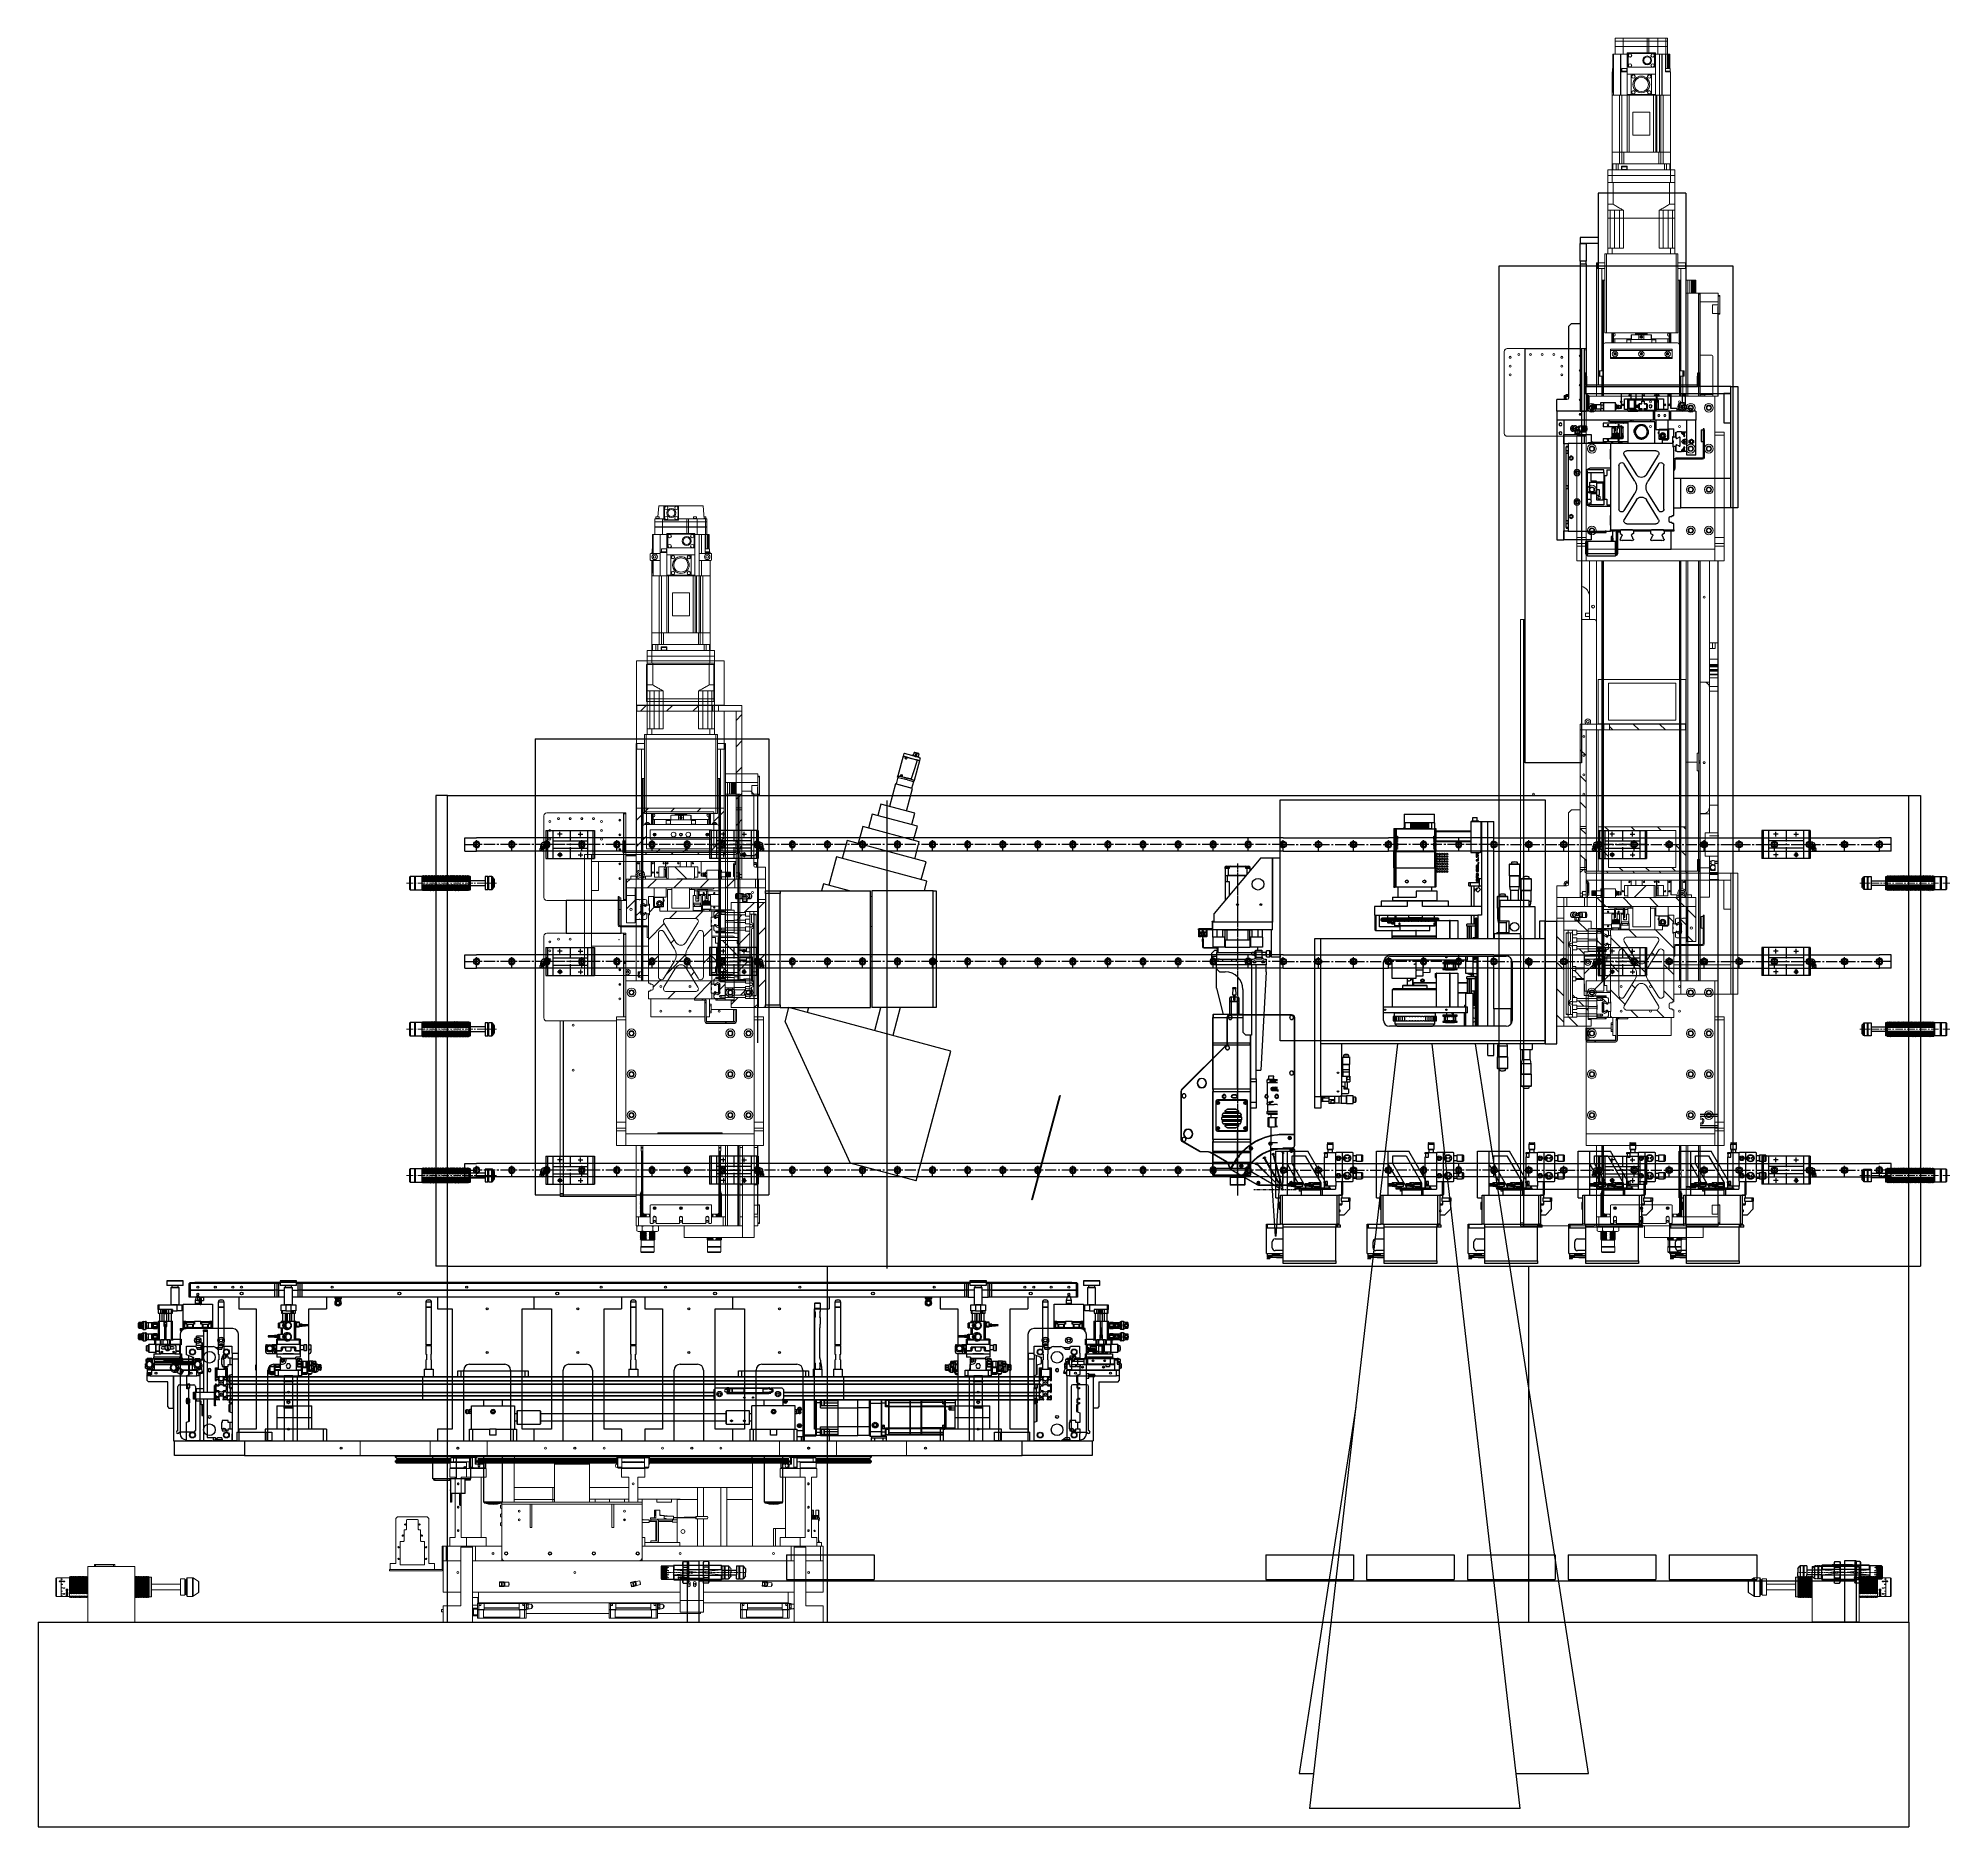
# Model space of a CAD drawing. Extents: x 500 to 100500, y -14500 to 21140.
# Drawn here: x 51699 to 54969, y 7081 to 10140 of the extents above; entities that cross this region are included whole.
import ezdxf

# ---------------------------------------------------------------- set-up
doc = ezdxf.new("R2010")
doc.units = 0
for name, pattern in [('CENTER', [10.16, 6.35, -1.27, 1.27, -1.27]), ('CENTER2', [28.575, 19.05, -3.175, 3.175, -3.175]), ('CENTERX2', [20.32, 12.7, -2.54, 2.54, -2.54]), ('PHANTOM2', [1.25, 0.625, -0.125, 0.125, -0.125, 0.125, -0.125]), ('SLD-Solid', [0])]:
    doc.linetypes.add(name, pattern=pattern)
doc.layers.get('0').update_dxf_attribs({"linetype": 'CONTINUOUS'})
for name, color, linetype, lineweight in [('2-GREEN', 3, 'CENTER', 15), ('4-RED', 1, 'CONTINUOUS', 15), ('5-YELLOW', 2, 'CONTINUOUS', 15), ('MODEL', 7, 'SLD-Solid', 15)]:
    doc.layers.add(name, color=color, linetype=linetype, lineweight=lineweight)
for name, color, linetype in [('30', 111, 'CONTINUOUS'), ('Center', 1, 'CENTER'), ('D', 7, 'CONTINUOUS'), ('M06SMMF-001B', 7, 'CONTINUOUS'), ('Sheet', 20, 'CONTINUOUS'), ('SLD-0', 7, 'CONTINUOUS')]:
    doc.layers.add(name, color=color, linetype=linetype)
doc.styles.get("Standard").update_dxf_attribs({"font": 'romans.shx'})
pattern_1 = [(45, (62226.025, 1917.564), (-22.45064, 22.45064), [])]
pattern_2 = [(135, (-1040.06, -1164.264), (-22.45064, -22.45064), [])]
pattern_3 = [(45, (-1040.06, -1164.264), (-22.45064, 22.45064), [])]

# ---------------------------------------------------------------- blocks, each defined once
blk = doc.blocks.new('KA$Ca24aadca')
blk.add_line((55, 0), (135, 0))
at = {"layer": 'MODEL'}
for p, q in [((66, 95.5), (66, 98.5)), ((66, 98.5), (68, 98.5)), ((68, 98.5), (68, 95.5)), ((99, 98.5), (68, 98.5)), ((99, 95.5), (99, 98.5)), ((99, 98.5), (101, 98.5)), ((101, 98.5), (101, 95.5)), ((1, 76), (0, 75)), ((0, 45), (0, 75)), ((9, 76), (1, 76)), ((1, 47.3), (1, 76)), ((7, 70.6), (7, 69.9)), ((9, 76), (9, 47.3)), ((9.1, 67.5), (9, 67.5)), ((17.7, 76), (9.1, 76)), ((9.1, 76), (9.1, 47.3)), ((12.6, 75.8), (10.1, 75.8)), ((10.1, 75.8), (10.1, 75.7)), ((10.1, 75.7), (12.6, 75.7)), ((11.6, 73.7), (10.1, 73.7)), ((10.1, 73.7), (10.1, 73.6)), ((10.1, 73.6), (11.6, 73.6)), ((11.6, 73.6), (10.1, 73.6)), ((12.6, 69.9), (10.1, 69.9)), ((10.1, 69.9), (10.1, 69.7)), ((12.6, 69.8), (10.1, 69.8)), ((10.1, 69.7), (12.6, 69.7)), ((11.6, 73.6), (11.6, 73.7)), ((12.6, 75.7), (12.6, 75.8)), ((12.6, 69.7), (12.6, 69.9)), ((12.8, 75.6), (15.3, 75.6)), ((15.1, 75.6), (12.8, 75.6)), ((12.8, 75.6), (12.8, 75.6)), ((13, 69.6), (13, 69.6)), ((13.5, 69.2), (13.5, 69.2)), ((14.1, 70.2), (14.1, 70.3)), ((14.1, 69.1), (14.1, 69.1)), ((15.3, 75.7), (15.1, 75.7)), ((15.1, 75.7), (15.1, 75.6)), ((15.1, 75.6), (15.3, 75.6)), ((15.1, 75.6), (15.1, 75.6)), ((15.1, 69.6), (15.1, 69.6)), ((15.3, 75.6), (15.3, 75.7)), ((18, 76), (17.7, 76)), ((17.7, 76), (18, 76)), ((18, 76), (17.8, 76)), ((17.8, 76), (17.8, 76)), ((17.8, 76), (18.1, 75.9)), ((18.8, 76), (18, 76)), ((18, 76), (18, 76)), ((18.2, 76), (18, 76)), ((18, 76), (18, 76)), ((18, 76), (18.2, 76)), ((18, 76), (18, 75.9)), ((18, 76), (18, 76)), ((18.4, 76), (18, 76)), ((18, 76), (18, 76)), ((18.1, 75.9), (18.2, 75.9)), ((18.2, 75.9), (18.2, 76)), ((18.2, 76), (18.5, 76)), ((18.6, 76), (18.4, 76)), ((18.4, 76), (18.4, 76)), ((18.5, 76), (19.1, 76)), ((18.6, 76), (18.6, 76)), ((18.9, 76), (18.6, 76)), ((19.1, 76), (18.8, 76)), ((18.8, 76), (19, 76)), ((18.9, 76), (18.9, 76)), ((19, 76), (18.9, 76)), ((19.2, 76), (19, 76)), ((19, 76), (19, 76)), ((20.2, 76), (19.1, 76)), ((19.1, 76), (19.2, 76)), ((19.2, 76), (19.2, 76)), ((20.9, 76), (20.2, 76)), ((20.9, 75.9), (20.7, 75.9)), ((20.8, 76), (20.8, 75.9)), ((20.8, 76), (20.8, 75.9)), ((20.9, 76), (20.8, 76)), ((20.8, 76), (20.8, 76)), ((20.8, 75.9), (20.8, 75.9)), ((23.6, 76), (20.9, 76)), ((21.4, 75.6), (20.9, 75.9)), ((24.1, 77.7), (23.6, 77.3)), ((23.6, 77.3), (23.6, 53.6)), ((24.2, 77.9), (24.1, 77.7)), ((24.7, 77.3), (24.2, 77.8)), ((24.6, 77.2), (24.2, 77.7)), ((25.4, 78), (24.6, 77.2)), ((26.2, 77.2), (25.4, 78)), ((25.4, 78), (25.4, 78)), ((25.6, 78), (25.5, 77.9)), ((26.2, 77.3), (25.6, 78)), ((25.6, 78), (25.6, 78)), ((26.9, 78), (26.1, 77.2)), ((27.7, 77.2), (26.9, 78)), ((26.9, 78), (26.9, 78)), ((27.1, 78), (27, 77.9)), ((27.8, 77.3), (27.1, 78)), ((27.1, 78), (27.1, 78)), ((28.4, 78), (27.6, 77.2)), ((29.2, 77.2), (28.4, 78)), ((28.4, 78), (28.4, 78)), ((28.6, 78), (28.5, 77.9)), ((29.3, 77.3), (28.6, 78)), ((28.6, 78), (28.6, 78)), ((29.9, 78), (29.2, 77.2)), ((30.7, 77.2), (29.9, 78)), ((29.9, 78), (29.9, 78)), ((30.1, 78), (30, 77.9)), ((30.8, 77.3), (30.1, 78)), ((30.1, 78), (30.1, 78)), ((31.4, 78), (30.7, 77.2)), ((32.2, 77.2), (31.4, 78)), ((31.4, 78), (31.4, 78)), ((31.6, 78), (31.5, 77.9)), ((32.3, 77.3), (31.6, 78)), ((31.6, 78), (31.6, 78)), ((32.9, 78), (32.2, 77.2)), ((33, 78), (32.9, 78)), ((33.7, 77.2), (33, 78)), ((33.1, 78), (33, 77.9)), ((33.8, 77.3), (33.1, 78)), ((33.1, 78), (33.1, 78)), ((34.4, 78), (33.7, 77.2)), ((35.2, 77.2), (34.5, 78)), ((34.5, 78), (34.5, 78)), ((34.6, 78), (34.6, 77.9)), ((34.7, 78), (34.6, 78)), ((35.3, 77.3), (34.7, 78)), ((36, 78), (35.2, 77.2)), ((36.7, 77.2), (36, 78)), ((36, 78), (36, 78)), ((36.2, 78), (36.1, 77.9)), ((36.8, 77.3), (36.2, 78)), ((36.2, 78), (36.2, 78)), ((37.5, 78), (36.7, 77.2)), ((38.2, 77.2), (37.5, 78)), ((37.5, 78), (37.5, 78)), ((37.7, 78), (37.6, 77.9)), ((38.3, 77.3), (37.7, 78)), ((37.7, 78), (37.7, 78)), ((39, 78), (38.2, 77.2)), ((39.8, 77.2), (39, 78)), ((39, 78), (39, 78)), ((39.2, 78), (39.1, 77.9)), ((39.8, 77.3), (39.2, 78)), ((39.2, 78), (39.2, 78)), ((40.5, 78), (39.7, 77.2)), ((41.3, 77.2), (40.5, 78)), ((40.5, 78), (40.5, 78)), ((40.7, 78), (40.6, 77.9)), ((41.4, 77.3), (40.7, 78)), ((40.7, 78), (40.7, 78)), ((42, 78), (41.2, 77.2)), ((42.8, 77.2), (42, 78)), ((42, 78), (42, 78)), ((42.2, 78), (42.1, 77.9)), ((42.9, 77.3), (42.2, 78)), ((42.2, 78), (42.2, 78)), ((43.5, 78), (42.8, 77.2)), ((44.3, 77.2), (43.5, 78)), ((43.5, 78), (43.5, 78)), ((43.7, 78), (43.6, 77.9)), ((44.4, 77.3), (43.7, 78)), ((43.7, 78), (43.7, 78)), ((45, 78), (44.3, 77.2)), ((45.8, 77.2), (45, 78)), ((45, 78), (45, 78)), ((45.2, 78), (45.1, 77.9)), ((45.9, 77.3), (45.2, 78)), ((45.2, 78), (45.2, 78)), ((46.5, 78), (45.8, 77.2)), ((46.6, 78), (46.5, 78)), ((47.3, 77.2), (46.6, 78)), ((46.7, 78), (46.6, 77.9)), ((47.4, 77.3), (46.7, 78)), ((46.7, 78), (46.7, 78)), ((48.1, 78), (47.3, 77.2)), ((48.8, 77.2), (48.1, 78)), ((48.1, 78), (48.1, 78)), ((48.3, 78), (48.2, 77.9)), ((48.9, 77.3), (48.3, 78)), ((48.3, 78), (48.3, 78)), ((49.6, 78), (48.8, 77.2)), ((50.3, 77.2), (49.6, 78)), ((49.6, 78), (49.6, 78)), ((49.8, 78), (49.7, 77.9)), ((50.4, 77.3), (49.8, 78)), ((49.8, 78), (49.8, 78)), ((51.1, 78), (50.3, 77.2)), ((51.8, 77.2), (51.1, 78)), ((51.1, 78), (51.1, 78)), ((51.3, 78), (51.2, 77.9)), ((51.9, 77.3), (51.3, 78)), ((51.3, 78), (51.3, 78)), ((52.6, 78), (51.8, 77.2)), ((53.4, 77.2), (52.6, 78)), ((52.6, 78), (52.6, 78)), ((52.8, 78), (52.7, 77.9)), ((53.4, 77.3), (52.8, 78)), ((52.8, 78), (52.8, 78)), ((54.1, 78), (53.3, 77.2)), ((54.9, 77.2), (54.1, 78)), ((54.1, 78), (54.1, 78)), ((54.3, 78), (54.2, 77.9)), ((55, 77.3), (54.3, 78)), ((54.3, 78), (54.3, 78)), ((55, 77.4), (54.8, 77.2)), ((55, 95), (55, 0)), ((135, 95), (55, 95)), ((68, 95.5), (66, 95.5)), ((99, 95.5), (68, 95.5)), ((85, 95.5), (85, 95)), ((135, 95), (135, 0)), ((135.7, 78), (135, 77.3)), ((135, 77.3), (135, 77.4)), ((136.5, 77.2), (135.7, 78)), ((135.7, 78), (135.7, 78)), ((135.9, 78), (135.8, 77.9)), ((136.6, 77.3), (135.9, 78)), ((135.9, 78), (135.9, 78)), ((137.2, 78), (136.4, 77.2)), ((138, 77.2), (137.2, 78)), ((137.2, 78), (137.2, 78)), ((137.4, 78), (137.3, 77.9)), ((138.1, 77.3), (137.4, 78)), ((137.4, 78), (137.4, 78)), ((138.7, 78), (138, 77.2)), ((139.5, 77.2), (138.7, 78)), ((138.7, 78), (138.7, 78)), ((138.9, 78), (138.8, 77.9)), ((139.6, 77.3), (138.9, 78)), ((138.9, 78), (138.9, 78)), ((140.2, 78), (139.5, 77.2)), ((141, 77.2), (140.2, 78)), ((140.2, 78), (140.2, 78)), ((140.4, 78), (140.3, 77.9)), ((141.1, 77.3), (140.4, 78)), ((140.4, 78), (140.4, 78)), ((141.7, 78), (141, 77.2)), ((141.8, 78), (141.7, 78)), ((142.5, 77.2), (141.8, 78)), ((141.9, 78), (141.8, 77.9)), ((142, 78), (141.9, 78)), ((142.6, 77.3), (142, 78)), ((143.3, 78), (142.5, 77.2)), ((144, 77.2), (143.3, 78)), ((143.3, 78), (143.3, 78)), ((143.5, 78), (143.4, 77.9)), ((144.1, 77.3), (143.5, 78)), ((143.5, 78), (143.5, 78)), ((144.8, 78), (144, 77.2)), ((145.5, 77.2), (144.8, 78)), ((144.8, 78), (144.8, 78)), ((145, 78), (144.9, 77.9)), ((145.6, 77.3), (145, 78)), ((145, 78), (145, 78)), ((146.3, 78), (145.5, 77.2)), ((147, 77.2), (146.3, 78)), ((146.3, 78), (146.3, 78)), ((146.5, 78), (146.4, 77.9)), ((147.1, 77.3), (146.5, 78)), ((146.5, 78), (146.5, 78)), ((147.8, 78), (147, 77.2)), ((148.6, 77.2), (147.8, 78)), ((147.8, 78), (147.8, 78)), ((148, 78), (147.9, 77.9)), ((148.6, 77.3), (148, 78)), ((148, 78), (148, 78)), ((149.3, 78), (148.5, 77.2)), ((150.1, 77.2), (149.3, 78)), ((149.3, 78), (149.3, 78)), ((149.5, 78), (149.4, 77.9)), ((150.2, 77.3), (149.5, 78)), ((149.5, 78), (149.5, 78)), ((150.8, 78), (150, 77.2)), ((151.6, 77.2), (150.8, 78)), ((150.8, 78), (150.8, 78)), ((151, 78), (150.9, 77.9)), ((151.7, 77.3), (151, 78)), ((151, 78), (151, 78)), ((152.3, 78), (151.6, 77.2)), ((153.1, 77.2), (152.3, 78)), ((152.3, 78), (152.3, 78)), ((152.5, 78), (152.4, 77.9)), ((153.2, 77.3), (152.5, 78)), ((152.5, 78), (152.5, 78)), ((153.8, 78), (153.1, 77.2)), ((154.6, 77.2), (153.8, 78)), ((153.8, 78), (153.8, 78)), ((154, 78), (153.9, 77.9)), ((154.7, 77.3), (154, 78)), ((154, 78), (154, 78)), ((155.3, 78), (154.6, 77.2)), ((155.4, 78), (155.3, 78)), ((156.1, 77.2), (155.4, 78)), ((155.5, 78), (155.4, 77.9)), ((155.5, 78), (155.5, 78)), ((156.2, 77.3), (155.6, 78)), ((156.8, 78), (156.1, 77.2)), ((157.6, 77.2), (156.9, 78)), ((156.9, 78), (156.9, 78)), ((157, 78), (157, 77.9)), ((157.7, 77.3), (157.1, 78)), ((157.1, 78), (157.1, 78)), ((158.4, 78), (157.6, 77.2)), ((158.4, 78), (158.4, 78)), ((159.1, 77.3), (158.4, 78)), ((158.6, 78), (158.5, 77.9)), ((159.2, 77.3), (158.5, 77.9)), ((158.6, 78), (158.6, 78)), ((158.6, 77.9), (159.2, 77.3)), ((158.6, 70.3), (158.6, 71)), ((158.6, 71), (159.3, 70.5)), ((159.3, 77.4), (159.1, 77.2)), ((159.6, 77), (159.2, 77.4)), ((163.1, 77), (159.6, 77)), ((159.6, 77), (159.6, 62)), ((163.6, 76.5), (163.1, 77)), ((163.1, 77), (163.1, 62)), ((163.6, 76.5), (163.6, 62)), ((220.6, 74), (213.6, 74)), ((213.6, 74), (213.6, 62)), ((220.6, 62), (220.6, 74)), ((222.1, 72.5), (222.1, 62)), ((224, 74), (223.6, 74)), ((223.6, 62), (223.6, 74)), ((225, 76), (224.9, 76)), ((233.9, 76), (225, 76)), ((225, 62), (225, 76)), ((233.9, 76), (233.9, 62)), ((244.1, 69.6), (235, 75.7)), ((235, 62), (235, 75.7)), ((244.1, 69.6), (244.1, 62)), ((0, 45), (1, 44)), ((1, 44), (1, 47.3)), ((1, 44), (9, 44)), ((9, 52.5), (9.1, 52.5)), ((9, 47.3), (9, 44)), ((9.1, 47.3), (9.1, 44)), ((9.1, 44), (12.8, 44)), ((11.6, 64.7), (10.1, 64.7)), ((10.1, 64.7), (10.1, 64.5)), ((11.6, 64.6), (10.1, 64.6)), ((10.1, 64.5), (11.6, 64.5)), ((12.6, 58.9), (10.1, 58.9)), ((10.1, 58.9), (10.1, 58.7)), ((10.1, 58.7), (12.6, 58.7)), ((10.1, 58.7), (12.6, 58.7)), ((11.6, 53.2), (10.1, 53.2)), ((10.1, 53.2), (10.1, 53)), ((10.1, 53.1), (11.6, 53.1)), ((10.1, 53), (11.6, 53)), ((12.6, 48.5), (10.1, 48.5)), ((10.1, 48.5), (10.1, 48.3)), ((10.1, 48.4), (12.6, 48.4)), ((10.1, 48.3), (12.6, 48.3)), ((11.6, 45.2), (10.1, 45.2)), ((10.1, 45.2), (10.1, 45.2)), ((10.1, 45.2), (11.6, 45.2)), ((12.6, 44), (10.1, 44)), ((10.1, 44), (10.1, 44)), ((10.1, 44), (12.6, 44)), ((11.6, 64.5), (11.6, 64.7)), ((11.6, 53), (11.6, 53.2)), ((11.6, 45.2), (11.6, 45.2)), ((12.6, 58.7), (12.6, 58.9)), ((12.6, 48.3), (12.6, 48.5)), ((12.6, 44), (12.6, 44)), ((15.1, 58.2), (12.8, 58.2)), ((12.8, 58.2), (12.8, 58)), ((12.8, 58), (15.3, 58)), ((15.3, 58), (12.8, 58)), ((13.9, 48.2), (12.8, 48.9)), ((12.8, 48.9), (12.8, 47.7)), ((13.1, 47.8), (12.8, 47.8)), ((12.8, 47.7), (13.1, 47.7)), ((12.9, 44), (13.1, 44)), ((13.8, 48.1), (13.1, 48.6)), ((13.1, 48.6), (13.1, 48.5)), ((13.1, 47.7), (13.1, 48.5)), ((13.1, 48.5), (13.8, 48.1)), ((13.1, 44), (14, 44)), ((13.5, 44), (13.5, 44)), ((13.8, 48.1), (13.8, 48.1)), ((14, 44), (14.4, 44)), ((14.3, 44), (14.1, 44)), ((14.2, 44), (14.3, 44)), ((14.2, 44), (14.2, 44)), ((14.4, 44), (15.1, 44)), ((14.6, 48.8), (14.6, 48.6)), ((14.7, 47.8), (14.7, 47.7)), ((14.8, 44), (14.8, 44)), ((15.3, 58.5), (15.1, 58.6)), ((15.1, 58.6), (15.1, 58.2)), ((15.1, 48.3), (15.1, 48.2)), ((15.1, 44.1), (15.1, 44)), ((15.1, 44), (15.4, 44)), ((15.1, 44), (15.3, 44)), ((15.3, 58), (15.3, 58.5)), ((15.4, 44), (23.6, 44)), ((17.8, 50.3), (17.8, 50.2)), ((17.9, 53.4), (17.9, 53.2)), ((20.7, 52.2), (17.9, 53.4)), ((17.9, 53.2), (18.8, 52.8)), ((18.8, 52.8), (17.9, 53.2)), ((17.9, 51.1), (20.7, 52.2)), ((20.7, 52.2), (17.9, 51.1)), ((18.8, 51.6), (17.9, 51.3)), ((17.9, 51.3), (17.9, 51.1)), ((20.7, 49.2), (17.9, 49.2)), ((17.9, 49.2), (17.9, 48.6)), ((18.1, 55.1), (18.1, 55.1)), ((18.1, 50.3), (18.1, 50.2)), ((18.1, 46.6), (18.1, 46.5)), ((18.1, 45.5), (18.1, 45.5)), ((18.1, 44.5), (18.1, 44.4)), ((19.2, 49), (18.2, 49)), ((18.2, 49), (19.2, 49)), ((18.2, 49), (18.2, 48.7)), ((18.2, 49), (18.2, 49)), ((18.3, 46.9), (18.3, 46.8)), ((18.6, 50.7), (18.4, 50.9)), ((18.6, 49.7), (18.6, 49.6)), ((18.6, 46.9), (18.6, 47.1)), ((18.6, 44.5), (18.6, 44.6)), ((18.7, 48.1), (18.7, 48)), ((18.7, 46.1), (18.7, 46)), ((18.7, 45.8), (18.7, 45.7)), ((18.7, 45.2), (18.7, 45.1)), ((18.8, 52.8), (18.8, 51.6)), ((18.8, 52.8), (18.8, 52.8)), ((19.1, 45), (18.8, 45)), ((18.8, 45), (18.8, 44.7)), ((19.1, 44.8), (18.8, 44.8)), ((18.8, 44.7), (19.1, 44.7)), ((19.3, 54.9), (19, 54.9)), ((19, 54.9), (19, 54)), ((20.2, 52.2), (19.1, 52.7)), ((19.1, 52.7), (19.1, 52.6)), ((19.1, 52.6), (20.2, 52.2)), ((19.1, 52.6), (19.1, 51.8)), ((20.2, 52.2), (19.1, 51.8)), ((19.1, 44.7), (19.1, 45)), ((19.2, 49), (19.2, 48.8)), ((19.2, 49), (19.2, 49)), ((19.2, 48.8), (19.2, 48.5)), ((19.2, 46.2), (19.2, 46.1)), ((19.2, 45.5), (19.2, 45.6)), ((19.3, 56.4), (19.3, 56.4)), ((19.3, 53.8), (19.3, 54.9)), ((19.3, 48.9), (19.6, 48.9)), ((19.6, 46.6), (19.3, 46.6)), ((20.7, 44.4), (19.3, 44.5)), ((19.3, 44.1), (19.3, 44.1)), ((19.4, 48.4), (19.4, 48.3)), ((19.8, 50.5), (19.5, 50.2)), ((19.5, 50.1), (19.8, 50.4)), ((19.5, 50.2), (19.5, 50.1)), ((20.4, 49), (19.5, 49)), ((19.5, 49), (20.4, 49)), ((19.5, 49), (19.5, 48.8)), ((19.5, 49), (19.5, 49)), ((19.5, 46.4), (19.5, 46.3)), ((20.8, 45.3), (19.5, 45.7)), ((20.7, 45.3), (19.5, 45.7)), ((19.5, 45.7), (19.5, 45.6)), ((19.5, 45.6), (20.7, 45.3)), ((19.5, 44.4), (19.5, 44.5)), ((19.7, 44.5), (19.7, 44.4)), ((19.7, 44.4), (19.7, 44.4)), ((19.7, 44.4), (20.4, 44.4)), ((19.8, 50.5), (19.8, 50.4)), ((20.2, 54), (20, 54.2)), ((20, 54.1), (20.2, 53.9)), ((20, 48.2), (20, 48.1)), ((20.1, 49.8), (20.3, 49.6)), ((20.1, 47), (20.1, 46.9)), ((20.1, 46.2), (20.1, 46.1)), ((20.2, 54), (20.2, 53.9)), ((20.2, 52.2), (20.2, 52.2)), ((20.2, 50.6), (20.2, 50.6)), ((20.3, 49.7), (20.2, 49.8)), ((20.3, 49.7), (20.3, 49.6)), ((20.4, 49), (20.4, 48.7)), ((20.4, 49), (20.4, 49)), ((20.4, 44.5), (20.4, 44.4)), ((20.4, 44.4), (20.4, 44.2)), ((20.7, 44.3), (20.4, 44.3)), ((20.4, 44.2), (20.7, 44.2)), ((20.5, 55.2), (20.5, 55.1)), ((20.5, 50.3), (20.5, 50.2)), ((20.5, 46.6), (20.5, 46.5)), ((20.7, 52.2), (20.7, 52.2)), ((20.7, 48.8), (20.7, 49.2)), ((20.7, 45.4), (20.7, 45.3)), ((20.7, 45.3), (20.8, 45.3)), ((20.7, 45.3), (20.7, 45.3)), ((20.7, 44.2), (20.7, 44.4)), ((20.8, 55.2), (20.8, 55.1)), ((20.8, 50.3), (20.8, 50.2)), ((23.6, 61.1), (23.7, 60.8)), ((24.4, 53.3), (23.6, 53.6)), ((23.6, 53.6), (23.6, 48.3)), ((23.6, 48.3), (23.6, 48.5)), ((23.6, 48.5), (23.7, 48.3)), ((23.6, 48.3), (23.6, 44.8)), ((23.6, 44.8), (23.7, 44.5)), ((23.6, 44.8), (23.6, 42.7)), ((23.6, 42.7), (23.7, 42.6)), ((23.8, 55), (23.7, 54.5)), ((23.8, 44.8), (23.7, 44.5)), ((23.7, 42.6), (23.8, 42.5)), ((23.8, 42.6), (23.9, 42.7)), ((23.9, 42.8), (24.6, 42)), ((23.9, 42.5), (24, 42.7)), ((24.4, 53.3), (24.4, 54.2)), ((24.4, 50.2), (24.4, 50.2)), ((24.6, 42.9), (24.6, 42.9)), ((24.6, 42), (25.4, 42.7)), ((24.6, 42), (24.6, 42)), ((24.8, 42), (25.5, 42.7)), ((24.8, 42), (24.8, 42)), ((25.4, 42.8), (26.1, 42)), ((25.9, 50.2), (25.9, 50.2)), ((26.1, 42.9), (26.1, 42.9)), ((26.1, 42), (26.2, 42)), ((26.2, 42), (26.9, 42.7)), ((26.3, 42), (26.3, 42)), ((26.4, 42), (27, 42.7)), ((26.9, 42.8), (27.6, 42)), ((27.4, 50.2), (27.4, 50.2)), ((27.6, 42.9), (27.6, 42.9)), ((27.7, 42), (28.4, 42.7)), ((27.7, 42), (27.7, 42)), ((27.9, 42), (28.5, 42.7)), ((27.9, 42), (27.9, 42)), ((28.4, 42.8), (29.2, 42)), ((28.9, 50.2), (28.9, 50.2)), ((29.1, 42.9), (29.1, 42.9)), ((29.2, 42), (29.9, 42.7)), ((29.2, 42), (29.2, 42)), ((29.4, 42), (30, 42.7)), ((29.4, 42), (29.4, 42)), ((29.9, 42.8), (30.7, 42)), ((30.5, 50.2), (30.4, 50.2)), ((30.6, 42.9), (30.6, 42.9)), ((30.7, 42), (31.4, 42.7)), ((30.7, 42), (30.7, 42)), ((30.9, 42), (31.5, 42.7)), ((30.9, 42), (30.9, 42)), ((31.4, 42.8), (32.2, 42)), ((32, 50.2), (32, 50.2)), ((32.1, 42.9), (32.1, 42.9)), ((32.2, 42), (33, 42.7)), ((32.2, 42), (32.2, 42)), ((32.4, 42), (33, 42.7)), ((32.4, 42), (32.4, 42)), ((32.9, 42.8), (33.7, 42)), ((33.5, 50.2), (33.5, 50.2)), ((33.6, 42.9), (33.6, 42.9)), ((33.7, 42), (34.5, 42.7)), ((33.7, 42), (33.7, 42)), ((33.9, 42), (34.6, 42.7)), ((33.9, 42), (33.9, 42)), ((34.4, 42.8), (35.2, 42)), ((35, 50.2), (35, 50.2)), ((35.1, 42.9), (35.1, 42.9)), ((35.2, 42), (36, 42.7)), ((35.2, 42), (35.2, 42)), ((35.4, 42), (36.1, 42.7)), ((35.4, 42), (35.4, 42)), ((36, 42.8), (36.7, 42)), ((36.5, 50.2), (36.5, 50.2)), ((36.6, 42.9), (36.7, 42.9)), ((36.7, 42), (37.5, 42.7)), ((36.7, 42), (36.7, 42)), ((36.9, 42), (37.6, 42.7)), ((36.9, 42), (36.9, 42)), ((37.5, 42.8), (38.2, 42)), ((38, 50.2), (38, 50.2)), ((38.2, 42.9), (38.2, 42.9)), ((38.2, 42), (39, 42.7)), ((38.2, 42), (38.2, 42)), ((38.4, 42), (39.1, 42.7)), ((38.4, 42), (38.4, 42)), ((39, 42.8), (39.7, 42)), ((39.5, 50.2), (39.5, 50.2)), ((39.7, 42.9), (39.7, 42.9)), ((39.7, 42), (39.8, 42)), ((39.8, 42), (40.5, 42.7)), ((39.9, 42), (40.6, 42.7)), ((39.9, 42), (40, 42)), ((40.5, 42.8), (41.3, 42)), ((41, 50.2), (41, 50.2)), ((41.2, 42.9), (41.2, 42.9)), ((41.3, 42), (42, 42.7)), ((41.3, 42), (41.3, 42)), ((41.4, 42), (41.5, 42)), ((41.5, 42), (42.1, 42.7)), ((42, 42.8), (42.8, 42)), ((42.5, 50.2), (42.5, 50.2)), ((42.7, 42.9), (42.7, 42.9)), ((42.8, 42), (43.5, 42.7)), ((42.8, 42), (42.8, 42)), ((43, 42), (43.6, 42.7)), ((43, 42), (43, 42)), ((43.5, 42.8), (44.3, 42)), ((44.1, 50.2), (44, 50.2)), ((44.2, 42.9), (44.2, 42.9)), ((44.3, 42), (45, 42.7)), ((44.3, 42), (44.3, 42)), ((44.5, 42), (45.1, 42.7)), ((44.5, 42), (44.5, 42)), ((45, 42.8), (45.8, 42)), ((45.6, 50.2), (45.6, 50.2)), ((45.7, 42.9), (45.7, 42.9)), ((45.8, 42), (46.6, 42.7)), ((45.8, 42), (45.8, 42)), ((46, 42), (46.6, 42.7)), ((46, 42), (46, 42)), ((46.5, 42.8), (47.3, 42)), ((47.1, 50.2), (47.1, 50.2)), ((47.2, 42.9), (47.2, 42.9)), ((47.3, 42), (48.1, 42.7)), ((47.3, 42), (47.3, 42)), ((47.5, 42), (48.2, 42.7)), ((47.5, 42), (47.5, 42)), ((48, 42.8), (48.8, 42)), ((48.6, 50.2), (48.6, 50.2)), ((48.7, 42.9), (48.7, 42.9)), ((48.8, 42), (49.6, 42.7)), ((48.8, 42), (48.8, 42)), ((49, 42), (49.7, 42.7)), ((49, 42), (49, 42)), ((49.6, 42.8), (50.3, 42)), ((50.1, 50.2), (50.1, 50.2)), ((50.2, 42.9), (50.3, 42.9)), ((50.3, 42), (51.1, 42.7)), ((50.3, 42), (50.3, 42)), ((50.5, 42), (51.2, 42.7)), ((50.5, 42), (50.5, 42)), ((51.1, 42.8), (51.8, 42)), ((51.6, 50.2), (51.6, 50.2)), ((51.8, 42.9), (51.8, 42.9)), ((51.8, 42), (52.6, 42.7)), ((51.8, 42), (51.8, 42)), ((52, 42), (52.7, 42.7)), ((52, 42), (52, 42)), ((52.6, 42.8), (53.3, 42)), ((53.1, 50.2), (53.1, 50.2)), ((53.3, 42.9), (53.3, 42.9)), ((53.3, 42), (53.4, 42)), ((53.4, 42), (54.1, 42.7)), ((53.5, 42), (54.2, 42.7)), ((53.5, 42), (53.5, 42)), ((54.1, 42.8), (54.9, 42)), ((54.6, 50.2), (54.6, 50.2)), ((55, 43.4), (54.8, 42.9)), ((54.8, 42.9), (54.8, 42.9)), ((54.9, 42), (55, 42.1)), ((54.9, 42), (54.9, 42)), ((55, 42.1), (55, 42)), ((135.7, 42), (135, 42.7)), ((135, 42.7), (135, 42.6)), ((136.5, 42.8), (135.7, 42)), ((135.7, 42), (135.7, 42)), ((135.9, 42), (135.8, 42.1)), ((136.6, 42.7), (135.9, 42)), ((135.9, 42), (135.9, 42)), ((137.2, 42), (136.4, 42.8)), ((138, 42.8), (137.2, 42)), ((137.2, 42), (137.2, 42)), ((137.4, 42), (137.3, 42.1)), ((138.1, 42.7), (137.4, 42)), ((137.4, 42), (137.4, 42)), ((138.7, 42), (138, 42.8)), ((139.5, 42.8), (138.7, 42)), ((138.7, 42), (138.7, 42)), ((138.9, 42), (138.8, 42.1)), ((139.6, 42.7), (138.9, 42)), ((138.9, 42), (138.9, 42)), ((140.2, 42), (139.5, 42.8)), ((141, 42.8), (140.2, 42)), ((140.2, 42), (140.2, 42)), ((140.4, 42), (140.3, 42.1)), ((141.1, 42.7), (140.4, 42)), ((140.4, 42), (140.4, 42)), ((141.7, 42), (141, 42.8)), ((141.8, 42), (141.7, 42)), ((142.5, 42.8), (141.8, 42)), ((141.9, 42), (141.8, 42.1)), ((142, 42), (141.9, 42)), ((142.6, 42.7), (142, 42)), ((143.3, 42), (142.5, 42.8)), ((144, 42.8), (143.3, 42)), ((143.3, 42), (143.3, 42)), ((143.5, 42), (143.4, 42.1)), ((144.1, 42.7), (143.5, 42)), ((143.5, 42), (143.5, 42)), ((144.8, 42), (144, 42.8)), ((145.5, 42.8), (144.8, 42)), ((144.8, 42), (144.8, 42)), ((145, 42), (144.9, 42.1)), ((145.6, 42.7), (145, 42)), ((145, 42), (145, 42)), ((146.3, 42), (145.5, 42.8)), ((147, 42.8), (146.3, 42)), ((146.3, 42), (146.3, 42)), ((146.5, 42), (146.4, 42.1)), ((147.1, 42.7), (146.5, 42)), ((146.5, 42), (146.5, 42)), ((147.8, 42), (147, 42.8)), ((148.6, 42.8), (147.8, 42)), ((147.8, 42), (147.8, 42)), ((148, 42), (147.9, 42.1)), ((148.6, 42.7), (148, 42)), ((148, 42), (148, 42)), ((149.3, 42), (148.5, 42.8)), ((150.1, 42.8), (149.3, 42)), ((149.3, 42), (149.3, 42)), ((149.5, 42), (149.4, 42.1)), ((150.2, 42.7), (149.5, 42)), ((149.5, 42), (149.5, 42)), ((150.8, 42), (150, 42.8)), ((151.6, 42.8), (150.8, 42)), ((150.8, 42), (150.8, 42)), ((151, 42), (150.9, 42.1)), ((151.7, 42.7), (151, 42)), ((151, 42), (151, 42)), ((152.3, 42), (151.6, 42.8)), ((153.1, 42.8), (152.3, 42)), ((152.3, 42), (152.3, 42)), ((152.5, 42), (152.4, 42.1)), ((153.2, 42.7), (152.5, 42)), ((152.5, 42), (152.5, 42)), ((153.8, 42), (153.1, 42.8)), ((154.6, 42.8), (153.8, 42)), ((153.8, 42), (153.8, 42)), ((154, 42), (153.9, 42.1)), ((154.7, 42.7), (154, 42)), ((154, 42), (154, 42)), ((155.3, 42), (154.6, 42.8)), ((155.4, 42), (155.3, 42)), ((156.1, 42.8), (155.4, 42)), ((155.5, 42), (155.4, 42.1)), ((155.5, 42), (155.5, 42)), ((156.2, 42.7), (155.6, 42)), ((156.8, 42), (156.1, 42.8)), ((157.6, 42.8), (156.9, 42)), ((156.9, 42), (156.9, 42)), ((157, 42), (157, 42.1)), ((157.7, 42.7), (157.1, 42)), ((157.1, 42), (157.1, 42)), ((158.4, 42), (157.6, 42.8)), ((159.1, 42.7), (158.4, 42)), ((158.4, 42), (158.4, 42)), ((159.2, 42.7), (158.5, 42.1)), ((158.6, 42), (158.5, 42.1)), ((158.6, 49.7), (158.6, 49)), ((158.6, 49), (159.3, 49.5)), ((158.6, 42.1), (159.2, 42.7)), ((158.6, 42), (158.6, 42)), ((159.3, 42.6), (159.1, 42.7)), ((159.6, 43), (159.2, 42.6)), ((159.6, 43), (159.6, 62)), ((163.1, 43), (159.6, 43)), ((163.1, 43), (163.1, 62)), ((163.6, 43.5), (163.1, 43)), ((213.6, 65), (163.6, 65)), ((163.6, 43.5), (163.6, 62)), ((213.6, 55), (163.6, 55)), ((213.6, 46), (213.6, 62)), ((220.6, 46), (213.6, 46)), ((220.6, 62), (220.6, 46)), ((222.1, 47.5), (222.1, 62)), ((223.6, 62), (223.6, 46)), ((224, 46), (223.6, 46)), ((225, 44), (224.9, 44)), ((225, 62), (225, 44)), ((233.9, 44), (225, 44)), ((233.9, 44), (233.9, 62)), ((235, 62), (235, 44.3)), ((244.1, 50.4), (235, 44.3)), ((244.1, 50.4), (244.1, 62))]:
    blk.add_line(p, q, dxfattribs=at)
for points, knots in [([(7, 70.6), (6.9, 70.5), (6.7, 70.5), (6.4, 70.4), (6.1, 70.2), (6, 70), (6, 69.7), (6.1, 69.4), (6.3, 69.2), (6.6, 69), (6.8, 69), (7, 69), (7, 69)], [0, 0, 0, 0, 0.10774, 0.215878, 0.319027, 0.430319, 0.536976, 0.642594, 0.754118, 0.858028, 0.965444, 1, 1, 1, 1]), ([(6.1, 69.5), (6.1, 69.5), (6.1, 69.6), (6.3, 69.7), (6.6, 69.8), (6.8, 69.9), (7, 69.9), (7, 69.9)], [0, 0, 0, 0, 0.0673669, 0.3283181, 0.6168045, 0.9075415, 1, 1, 1, 1]), ([(7, 70.6), (7.1, 70.5), (7.3, 70.5), (7.6, 70.4), (7.9, 70.2), (8, 70), (8, 69.7), (7.9, 69.4), (7.7, 69.2), (7.4, 69), (7.2, 69), (7, 69), (7, 69)], [0, 0, 0, 0, 0.107464, 0.215074, 0.318323, 0.430016, 0.535965, 0.642464, 0.752924, 0.855876, 0.964691, 1, 1, 1, 1]), ([(7.9, 69.5), (7.9, 69.5), (7.9, 69.6), (7.7, 69.7), (7.4, 69.8), (7.2, 69.9), (7, 69.9), (7, 69.9)], [0, 0, 0, 0, 0.075087, 0.333943, 0.622777, 0.913763, 1, 1, 1, 1]), ([(14.1, 70.3), (14, 70.3), (13.8, 70.3), (13.4, 70.3), (13.1, 70.1), (12.9, 70), (12.8, 69.8), (12.8, 69.7), (12.8, 69.7)], [0, 0, 0, 0, 0.114585, 0.413845, 0.591254, 0.738741, 0.886612, 1, 1, 1, 1]), ([(12.8, 69.6), (12.8, 69.6), (12.8, 69.8), (12.9, 69.9), (13.1, 70.1), (13.4, 70.2), (13.8, 70.2), (14, 70.2), (14.1, 70.2)], [0, 0, 0, 0, 0.116868, 0.234218, 0.371464, 0.561078, 0.858841, 1, 1, 1, 1]), ([(12.8, 69.7), (12.8, 69.6), (12.8, 69.5), (12.9, 69.3), (13.1, 69.1), (13.5, 69), (13.8, 69), (14, 69), (14.1, 69)], [0, 0, 0, 0, 0.114624, 0.256595, 0.400093, 0.603595, 0.922354, 1, 1, 1, 1]), ([(13, 69.6), (13, 69.7), (13.1, 69.8), (13.2, 69.9), (13.4, 70.1), (13.7, 70.1), (13.9, 70.1), (14.1, 70.1)], [0, 0, 0, 0, 0.149452, 0.299557, 0.443729, 0.6593, 1, 1, 1, 1]), ([(13, 69.6), (13, 69.5), (13.1, 69.4), (13.2, 69.3), (13.3, 69.2), (13.4, 69.2), (13.5, 69.2)], [0, 0, 0, 0, 0.27799, 0.55708, 0.810202, 1, 1, 1, 1]), ([(13.5, 69.2), (13.4, 69.2), (13.3, 69.3), (13.1, 69.4), (13, 69.5), (13, 69.6), (13, 69.6)], [0, 0, 0, 0, 0.277621, 0.55771, 0.82204, 1, 1, 1, 1]), ([(13.5, 69.2), (13.5, 69.1), (13.7, 69.1), (13.9, 69.1), (14, 69.1), (14.1, 69.1)], [0, 0, 0, 0, 0.313331, 0.654519, 1, 1, 1, 1]), ([(14.1, 69.1), (14, 69.1), (13.9, 69.1), (13.7, 69.2), (13.5, 69.2), (13.5, 69.2)], [0, 0, 0, 0, 0.316963, 0.656118, 1, 1, 1, 1]), ([(15.4, 69.7), (15.4, 69.7), (15.4, 69.8), (15.3, 70), (15.1, 70.1), (14.8, 70.3), (14.5, 70.3), (14.2, 70.3), (14.1, 70.3)], [0, 0, 0, 0, 0.1152157, 0.2308645, 0.3693888, 0.551512, 0.8271039, 1, 1, 1, 1]), ([(14.1, 70.2), (14.2, 70.2), (14.4, 70.2), (14.7, 70.2), (15.1, 70.1), (15.3, 69.9), (15.4, 69.8), (15.4, 69.6), (15.4, 69.6)], [0, 0, 0, 0, 0.116026, 0.41617, 0.592002, 0.74159, 0.891489, 1, 1, 1, 1]), ([(14.1, 70.1), (14.2, 70.1), (14.4, 70.1), (14.7, 70.1), (15, 70), (15.1, 69.8), (15.1, 69.7), (15.1, 69.7), (15.1, 69.6)], [0, 0, 0, 0, 0.147671, 0.530107, 0.680528, 0.831769, 0.977181, 1, 1, 1, 1]), ([(14.1, 69), (14.2, 69), (14.5, 69), (14.9, 69), (15.1, 69.2), (15.3, 69.3), (15.4, 69.5), (15.4, 69.6), (15.4, 69.7)], [0, 0, 0, 0, 0.250684, 0.500306, 0.628944, 0.750225, 0.875064, 1, 1, 1, 1]), ([(14.1, 69.1), (14.2, 69.1), (14.4, 69.1), (14.7, 69.1), (15, 69.3), (15.1, 69.4), (15.1, 69.5), (15.1, 69.6), (15.1, 69.6)], [0, 0, 0, 0, 0.146632, 0.536075, 0.683031, 0.831242, 0.973864, 1, 1, 1, 1]), ([(15.1, 69.6), (15.1, 69.6), (15.1, 69.5), (15, 69.3), (14.8, 69.2), (14.5, 69.1), (14.2, 69.1), (14.1, 69.1)], [0, 0, 0, 0, 0.149581, 0.299571, 0.442489, 0.694266, 1, 1, 1, 1]), ([(20.2, 76), (20.3, 76), (20.4, 76), (20.7, 75.9), (21.1, 75.8), (21.3, 75.7), (21.4, 75.6)], [0, 0, 0, 0, 0.20312, 0.598526, 0.798872, 1, 1, 1, 1]), ([(24.1, 77.7), (24.1, 77.7), (24.1, 77.7), (24.2, 77.2), (24.2, 76.3), (24.2, 74.8), (24.2, 72.9), (24.2, 70.6), (24.3, 68.1), (24.3, 65.2), (24.3, 62.3), (24.3, 59.3), (24.3, 56.5), (24.3, 54.8), (24.4, 54.2)], [0, 0, 0, 0, 0.049661, 0.136703, 0.226256, 0.313496, 0.403266, 0.490504, 0.580256, 0.667848, 0.757961, 0.845816, 0.936217, 1, 1, 1, 1]), ([(24.6, 77.2), (24.7, 77.1), (24.7, 77), (24.7, 75.7), (24.8, 73.6), (24.9, 70.6), (24.9, 67.1), (25, 63.2), (25, 59.1), (25.1, 55.1), (25.1, 51.4), (25.2, 49.4), (25.2, 48.3)], [0, 0, 0, 0, 0.084659, 0.189299, 0.293301, 0.39379, 0.494281, 0.598281, 0.702923, 0.802851, 0.899774, 1, 1, 1, 1]), ([(25.4, 78), (25.4, 77.9), (25.4, 77.9), (25.5, 77.2), (25.5, 76), (25.6, 74.4), (25.6, 72.4), (25.6, 70), (25.7, 67.3), (25.7, 64.4), (25.8, 61.4), (25.8, 58.3), (25.8, 55.4), (25.9, 52.6), (25.9, 51), (25.9, 50.2)], [0, 0, 0, 0, 0.066097, 0.143579, 0.22331, 0.300793, 0.380526, 0.458009, 0.537739, 0.615225, 0.694956, 0.77244, 0.852169, 0.925151, 1, 1, 1, 1]), ([(25.9, 50.2), (25.9, 50.8), (25.9, 52.4), (25.8, 55), (25.8, 58), (25.8, 61), (25.7, 64), (25.7, 67), (25.6, 69.6), (25.6, 72.1), (25.6, 74.2), (25.5, 75.9), (25.5, 77.1), (25.4, 77.9), (25.4, 77.9), (25.4, 78)], [0, 0, 0, 0, 0.06062, 0.138002, 0.21762, 0.295002, 0.374623, 0.452005, 0.531625, 0.609004, 0.68863, 0.766008, 0.845629, 0.923009, 1, 1, 1, 1]), ([(25.6, 78), (25.6, 78), (25.6, 78), (25.6, 77.9), (25.6, 77.8)], [0, 0, 0, 0, 0.115306, 1, 1, 1, 1]), ([(25.6, 77.8), (25.6, 77.9), (25.6, 78), (25.6, 78), (25.6, 77.9)], [0, 0, 0, 0, 0.616621, 1, 1, 1, 1]), ([(26.2, 77.2), (26.2, 77.1), (26.2, 77), (26.3, 75.7), (26.3, 73.6), (26.4, 70.6), (26.4, 67.1), (26.5, 63.2), (26.5, 59.1), (26.6, 55.1), (26.7, 51.4), (26.7, 49.4), (26.7, 48.3)], [0, 0, 0, 0, 0.084659, 0.189299, 0.293301, 0.39379, 0.494281, 0.598281, 0.702923, 0.802851, 0.899774, 1, 1, 1, 1]), ([(27.4, 50.2), (27.4, 50.8), (27.4, 52.4), (27.4, 55), (27.3, 58), (27.3, 61), (27.2, 64), (27.2, 67), (27.1, 69.6), (27.1, 72.1), (27.1, 74.2), (27, 75.9), (27, 77.1), (26.9, 77.8), (26.9, 78.1), (26.9, 78), (26.9, 78)], [0, 0, 0, 0, 0.059734, 0.1359847, 0.2144393, 0.2906898, 0.3691474, 0.4453985, 0.523855, 0.6001029, 0.678565, 0.7548116, 0.8332696, 0.9095185, 0.9879795, 1, 1, 1, 1]), ([(26.9, 78), (26.9, 77.9), (26.9, 77.9), (27, 77.2), (27, 76), (27.1, 74.4), (27.1, 72.4), (27.1, 70), (27.2, 67.3), (27.2, 64.4), (27.3, 61.4), (27.3, 58.3), (27.4, 55.4), (27.4, 52.6), (27.4, 51), (27.4, 50.2)], [0, 0, 0, 0, 0.066097, 0.143579, 0.22331, 0.300793, 0.380526, 0.458009, 0.537739, 0.615225, 0.694956, 0.77244, 0.852169, 0.925151, 1, 1, 1, 1]), ([(27.1, 78), (27.1, 78), (27.1, 78), (27.1, 77.9), (27.1, 77.8)], [0, 0, 0, 0, 0.115306, 1, 1, 1, 1]), ([(27.1, 77.8), (27.1, 77.9), (27.1, 78), (27.1, 78), (27.1, 77.9)], [0, 0, 0, 0, 0.616621, 1, 1, 1, 1]), ([(27.7, 77.2), (27.7, 77.1), (27.7, 77), (27.8, 75.7), (27.8, 73.6), (27.9, 70.6), (27.9, 67.1), (28, 63.2), (28.1, 59.1), (28.1, 55.1), (28.2, 51.4), (28.2, 49.4), (28.2, 48.3)], [0, 0, 0, 0, 0.084659, 0.189299, 0.293301, 0.39379, 0.494281, 0.598281, 0.702923, 0.802851, 0.899774, 1, 1, 1, 1]), ([(28.9, 50.2), (28.9, 50.8), (28.9, 52.4), (28.9, 55), (28.8, 58), (28.8, 61), (28.7, 64), (28.7, 67), (28.7, 69.6), (28.6, 72.1), (28.6, 74.2), (28.5, 75.9), (28.5, 77.1), (28.5, 77.8), (28.4, 78.1), (28.4, 78), (28.4, 78)], [0, 0, 0, 0, 0.059734, 0.1359847, 0.2144393, 0.2906898, 0.3691474, 0.4453985, 0.523855, 0.6001029, 0.678565, 0.7548116, 0.8332696, 0.9095185, 0.9879795, 1, 1, 1, 1]), ([(28.4, 78), (28.4, 77.9), (28.5, 77.9), (28.5, 77.2), (28.5, 76), (28.6, 74.4), (28.6, 72.4), (28.7, 70), (28.7, 67.3), (28.7, 64.4), (28.8, 61.4), (28.8, 58.3), (28.9, 55.4), (28.9, 52.6), (28.9, 51), (28.9, 50.2)], [0, 0, 0, 0, 0.066097, 0.143579, 0.22331, 0.300793, 0.380526, 0.458009, 0.537739, 0.615225, 0.694956, 0.77244, 0.852169, 0.925151, 1, 1, 1, 1]), ([(28.6, 78), (28.6, 78), (28.6, 78), (28.6, 77.9), (28.6, 77.8)], [0, 0, 0, 0, 0.115306, 1, 1, 1, 1]), ([(28.6, 77.8), (28.6, 77.9), (28.6, 78), (28.6, 78), (28.6, 77.9)], [0, 0, 0, 0, 0.616621, 1, 1, 1, 1]), ([(29.2, 77.2), (29.2, 77.1), (29.2, 77), (29.3, 75.7), (29.3, 73.6), (29.4, 70.6), (29.4, 67.1), (29.5, 63.2), (29.6, 59.1), (29.6, 55.1), (29.7, 51.4), (29.7, 49.4), (29.7, 48.3)], [0, 0, 0, 0, 0.084659, 0.189299, 0.293301, 0.39379, 0.494281, 0.598281, 0.702923, 0.802851, 0.899774, 1, 1, 1, 1]), ([(30.4, 50.2), (30.4, 50.8), (30.4, 52.4), (30.4, 55), (30.3, 58), (30.3, 61), (30.2, 64), (30.2, 67), (30.2, 69.6), (30.1, 72.1), (30.1, 74.2), (30, 75.9), (30, 77.1), (30, 77.8), (29.9, 78.1), (29.9, 78), (29.9, 78)], [0, 0, 0, 0, 0.059734, 0.1359847, 0.2144393, 0.2906898, 0.3691474, 0.4453985, 0.523855, 0.6001029, 0.678565, 0.7548116, 0.8332696, 0.9095185, 0.9879795, 1, 1, 1, 1]), ([(29.9, 78), (29.9, 77.9), (30, 77.9), (30, 77.2), (30.1, 76), (30.1, 74.4), (30.1, 72.4), (30.2, 70), (30.2, 67.3), (30.3, 64.4), (30.3, 61.4), (30.3, 58.3), (30.4, 55.4), (30.4, 52.6), (30.4, 51), (30.5, 50.2)], [0, 0, 0, 0, 0.066097, 0.143579, 0.22331, 0.300793, 0.380526, 0.458009, 0.537739, 0.615225, 0.694956, 0.77244, 0.852169, 0.925151, 1, 1, 1, 1]), ([(30.1, 78), (30.1, 78), (30.1, 78), (30.2, 77.9), (30.2, 77.8)], [0, 0, 0, 0, 0.115306, 1, 1, 1, 1]), ([(30.1, 77.8), (30.1, 77.9), (30.1, 78), (30.1, 78), (30.1, 77.9)], [0, 0, 0, 0, 0.616621, 1, 1, 1, 1]), ([(30.7, 77.2), (30.7, 77.1), (30.7, 77), (30.8, 75.7), (30.9, 73.6), (30.9, 70.6), (31, 67.1), (31, 63.2), (31.1, 59.1), (31.1, 55.1), (31.2, 51.4), (31.2, 49.4), (31.2, 48.3)], [0, 0, 0, 0, 0.084659, 0.189299, 0.293301, 0.39379, 0.494281, 0.598281, 0.702923, 0.802851, 0.899774, 1, 1, 1, 1]), ([(32, 50.2), (31.9, 50.8), (31.9, 52.4), (31.9, 55), (31.8, 58), (31.8, 61), (31.8, 64), (31.7, 67), (31.7, 69.6), (31.6, 72.1), (31.6, 74.2), (31.6, 75.9), (31.5, 77.1), (31.5, 77.8), (31.4, 78.1), (31.4, 78), (31.4, 78)], [0, 0, 0, 0, 0.059734, 0.135985, 0.214439, 0.29069, 0.369147, 0.445398, 0.523855, 0.600103, 0.678565, 0.754812, 0.83327, 0.909518, 0.98798, 1, 1, 1, 1]), ([(31.4, 78), (31.5, 77.9), (31.5, 77.9), (31.5, 77.2), (31.6, 76), (31.6, 74.4), (31.6, 72.4), (31.7, 70), (31.7, 67.3), (31.8, 64.4), (31.8, 61.4), (31.8, 58.3), (31.9, 55.4), (31.9, 52.6), (31.9, 51), (32, 50.2)], [0, 0, 0, 0, 0.066097, 0.143579, 0.22331, 0.300793, 0.380526, 0.458009, 0.537739, 0.615225, 0.694956, 0.77244, 0.852169, 0.925151, 1, 1, 1, 1]), ([(31.6, 78), (31.6, 78), (31.7, 78), (31.7, 77.9), (31.7, 77.8)], [0, 0, 0, 0, 0.115306, 1, 1, 1, 1]), ([(31.7, 77.8), (31.7, 77.9), (31.6, 78), (31.6, 78), (31.6, 77.9)], [0, 0, 0, 0, 0.616618, 1, 1, 1, 1]), ([(32.2, 77.2), (32.2, 77.1), (32.2, 77), (32.3, 75.7), (32.4, 73.6), (32.4, 70.6), (32.5, 67.1), (32.5, 63.2), (32.6, 59.1), (32.6, 55.1), (32.7, 51.4), (32.7, 49.4), (32.8, 48.3)], [0, 0, 0, 0, 0.084659, 0.189299, 0.293301, 0.39379, 0.494281, 0.598281, 0.702923, 0.802851, 0.899774, 1, 1, 1, 1]), ([(33.5, 50.2), (33.5, 50.8), (33.4, 52.4), (33.4, 55), (33.4, 58), (33.3, 61), (33.3, 64), (33.2, 67), (33.2, 69.6), (33.1, 72.1), (33.1, 74.2), (33.1, 75.9), (33, 77.1), (33, 77.8), (33, 78.1), (32.9, 78), (32.9, 78)], [0, 0, 0, 0, 0.059734, 0.135985, 0.214439, 0.29069, 0.369147, 0.445398, 0.523855, 0.600103, 0.678565, 0.754812, 0.83327, 0.909518, 0.98798, 1, 1, 1, 1]), ([(33, 78), (33, 77.9), (33, 77.9), (33, 77.2), (33.1, 76), (33.1, 74.4), (33.2, 72.4), (33.2, 70), (33.2, 67.3), (33.3, 64.4), (33.3, 61.4), (33.4, 58.3), (33.4, 55.4), (33.4, 52.6), (33.5, 51), (33.5, 50.2)], [0, 0, 0, 0, 0.066097, 0.143579, 0.22331, 0.300793, 0.380526, 0.458009, 0.537739, 0.615225, 0.694956, 0.77244, 0.852169, 0.925151, 1, 1, 1, 1]), ([(33.2, 77.8), (33.2, 77.9), (33.2, 78), (33.1, 78), (33.1, 77.9)], [0, 0, 0, 0, 0.616618, 1, 1, 1, 1]), ([(33.2, 78), (33.2, 78), (33.2, 78), (33.2, 77.9), (33.2, 77.8)], [0, 0, 0, 0, 0.115306, 1, 1, 1, 1]), ([(33.7, 77.2), (33.7, 77.1), (33.8, 77), (33.8, 75.7), (33.9, 73.6), (33.9, 70.6), (34, 67.1), (34, 63.2), (34.1, 59.1), (34.2, 55.1), (34.2, 51.4), (34.2, 49.4), (34.3, 48.3)], [0, 0, 0, 0, 0.084659, 0.189299, 0.293301, 0.39379, 0.494281, 0.598281, 0.702923, 0.802851, 0.899774, 1, 1, 1, 1]), ([(35, 50.2), (35, 50.8), (34.9, 52.4), (34.9, 55), (34.9, 58), (34.8, 61), (34.8, 64), (34.7, 67), (34.7, 69.6), (34.7, 72.1), (34.6, 74.2), (34.6, 75.9), (34.5, 77.1), (34.5, 77.8), (34.5, 78.1), (34.4, 78), (34.4, 78)], [0, 0, 0, 0, 0.059734, 0.135985, 0.214439, 0.29069, 0.369147, 0.445398, 0.523855, 0.600103, 0.678565, 0.754812, 0.83327, 0.909518, 0.98798, 1, 1, 1, 1]), ([(34.5, 78), (34.5, 77.9), (34.5, 77.9), (34.5, 77.2), (34.6, 76), (34.6, 74.4), (34.7, 72.4), (34.7, 70), (34.7, 67.3), (34.8, 64.4), (34.8, 61.4), (34.9, 58.3), (34.9, 55.4), (34.9, 52.6), (35, 51), (35, 50.2)], [0, 0, 0, 0, 0.066097, 0.143579, 0.22331, 0.300793, 0.380526, 0.458009, 0.537739, 0.615225, 0.694956, 0.77244, 0.852169, 0.925151, 1, 1, 1, 1]), ([(34.7, 77.8), (34.7, 77.9), (34.7, 78), (34.7, 78), (34.6, 77.9)], [0, 0, 0, 0, 0.616618, 1, 1, 1, 1]), ([(34.7, 78), (34.7, 78), (34.7, 78), (34.7, 77.9), (34.7, 77.8)], [0, 0, 0, 0, 0.115306, 1, 1, 1, 1]), ([(35.2, 77.2), (35.2, 77.1), (35.3, 77), (35.3, 75.7), (35.4, 73.6), (35.4, 70.6), (35.5, 67.1), (35.6, 63.2), (35.6, 59.1), (35.7, 55.1), (35.7, 51.4), (35.8, 49.4), (35.8, 48.3)], [0, 0, 0, 0, 0.084659, 0.189299, 0.293301, 0.39379, 0.494281, 0.598281, 0.702923, 0.802851, 0.899774, 1, 1, 1, 1]), ([(36.5, 50.2), (36.5, 50.8), (36.5, 52.4), (36.4, 55), (36.4, 58), (36.3, 61), (36.3, 64), (36.2, 67), (36.2, 69.6), (36.2, 72.1), (36.1, 74.2), (36.1, 75.9), (36, 77.1), (36, 77.8), (36, 78.1), (36, 78), (36, 78)], [0, 0, 0, 0, 0.059734, 0.135985, 0.214439, 0.29069, 0.369147, 0.445398, 0.523855, 0.600103, 0.678565, 0.754812, 0.83327, 0.909518, 0.98798, 1, 1, 1, 1]), ([(36, 78), (36, 77.9), (36, 77.9), (36.1, 77.2), (36.1, 76), (36.1, 74.4), (36.2, 72.4), (36.2, 70), (36.3, 67.3), (36.3, 64.4), (36.3, 61.4), (36.4, 58.3), (36.4, 55.4), (36.5, 52.6), (36.5, 51), (36.5, 50.2)], [0, 0, 0, 0, 0.066097, 0.143579, 0.22331, 0.300793, 0.380526, 0.458009, 0.537739, 0.615225, 0.694956, 0.772439, 0.852169, 0.925151, 1, 1, 1, 1]), ([(36.2, 78), (36.2, 78), (36.2, 78), (36.2, 77.9), (36.2, 77.8)], [0, 0, 0, 0, 0.115306, 1, 1, 1, 1]), ([(36.2, 77.8), (36.2, 77.9), (36.2, 78), (36.2, 78), (36.2, 77.9)], [0, 0, 0, 0, 0.616618, 1, 1, 1, 1]), ([(36.7, 77.2), (36.7, 77.1), (36.8, 77), (36.8, 75.7), (36.9, 73.6), (37, 70.6), (37, 67.1), (37.1, 63.2), (37.1, 59.1), (37.2, 55.1), (37.2, 51.4), (37.3, 49.4), (37.3, 48.3)], [0, 0, 0, 0, 0.084659, 0.189299, 0.293301, 0.39379, 0.494281, 0.598281, 0.702923, 0.802851, 0.899774, 1, 1, 1, 1]), ([(38, 50.2), (38, 50.8), (38, 52.4), (37.9, 55), (37.9, 58), (37.8, 61), (37.8, 64), (37.8, 67), (37.7, 69.6), (37.7, 72.1), (37.6, 74.2), (37.6, 75.9), (37.6, 77.1), (37.5, 77.8), (37.5, 78.1), (37.5, 78), (37.5, 78)], [0, 0, 0, 0, 0.059734, 0.135985, 0.214439, 0.29069, 0.369147, 0.445398, 0.523855, 0.600103, 0.678565, 0.754812, 0.83327, 0.909518, 0.98798, 1, 1, 1, 1]), ([(37.5, 78), (37.5, 77.9), (37.5, 77.9), (37.6, 77.2), (37.6, 76), (37.7, 74.4), (37.7, 72.4), (37.7, 70), (37.8, 67.3), (37.8, 64.4), (37.9, 61.4), (37.9, 58.3), (37.9, 55.4), (38, 52.6), (38, 51), (38, 50.2)], [0, 0, 0, 0, 0.066097, 0.143579, 0.22331, 0.300793, 0.380526, 0.458009, 0.537739, 0.615225, 0.694956, 0.772439, 0.852169, 0.925151, 1, 1, 1, 1]), ([(37.7, 78), (37.7, 78), (37.7, 78), (37.7, 77.9), (37.7, 77.8)], [0, 0, 0, 0, 0.115306, 1, 1, 1, 1]), ([(37.7, 77.8), (37.7, 77.9), (37.7, 78), (37.7, 78), (37.7, 77.9)], [0, 0, 0, 0, 0.61662, 1, 1, 1, 1]), ([(38.2, 77.2), (38.3, 77.1), (38.3, 77), (38.3, 75.7), (38.4, 73.6), (38.5, 70.6), (38.5, 67.1), (38.6, 63.2), (38.6, 59.1), (38.7, 55.1), (38.7, 51.4), (38.8, 49.4), (38.8, 48.3)], [0, 0, 0, 0, 0.084659, 0.189299, 0.293301, 0.39379, 0.494281, 0.598281, 0.702923, 0.802851, 0.899774, 1, 1, 1, 1]), ([(39.5, 50.2), (39.5, 50.8), (39.5, 52.4), (39.4, 55), (39.4, 58), (39.4, 61), (39.3, 64), (39.3, 67), (39.2, 69.6), (39.2, 72.1), (39.2, 74.2), (39.1, 75.9), (39.1, 77.1), (39, 77.8), (39, 78.1), (39, 78), (39, 78)], [0, 0, 0, 0, 0.059734, 0.135985, 0.214439, 0.29069, 0.369147, 0.445398, 0.523855, 0.600103, 0.678565, 0.754812, 0.83327, 0.909518, 0.98798, 1, 1, 1, 1]), ([(39, 78), (39, 77.9), (39, 77.9), (39.1, 77.2), (39.1, 76), (39.2, 74.4), (39.2, 72.4), (39.2, 70), (39.3, 67.3), (39.3, 64.4), (39.4, 61.4), (39.4, 58.3), (39.4, 55.4), (39.5, 52.6), (39.5, 51), (39.5, 50.2)], [0, 0, 0, 0, 0.066097, 0.143579, 0.22331, 0.300793, 0.380526, 0.458009, 0.537739, 0.615225, 0.694956, 0.772439, 0.852169, 0.925151, 1, 1, 1, 1]), ([(39.2, 78), (39.2, 78), (39.2, 78), (39.2, 77.9), (39.2, 77.8)], [0, 0, 0, 0, 0.115306, 1, 1, 1, 1]), ([(39.2, 77.8), (39.2, 77.9), (39.2, 78), (39.2, 78), (39.2, 77.9)], [0, 0, 0, 0, 0.61662, 1, 1, 1, 1]), ([(39.8, 77.2), (39.8, 77.1), (39.8, 77), (39.9, 75.7), (39.9, 73.6), (40, 70.6), (40, 67.1), (40.1, 63.2), (40.1, 59.1), (40.2, 55.1), (40.3, 51.4), (40.3, 49.4), (40.3, 48.3)], [0, 0, 0, 0, 0.084659, 0.189299, 0.293301, 0.39379, 0.494281, 0.598281, 0.702923, 0.802851, 0.899774, 1, 1, 1, 1]), ([(40.5, 78), (40.5, 77.9), (40.5, 77.9), (40.6, 77.2), (40.6, 76), (40.7, 74.4), (40.7, 72.4), (40.7, 70), (40.8, 67.3), (40.8, 64.4), (40.9, 61.4), (40.9, 58.3), (41, 55.4), (41, 52.6), (41, 51), (41, 50.2)], [0, 0, 0, 0, 0.066097, 0.143579, 0.22331, 0.300793, 0.380526, 0.458009, 0.537739, 0.615225, 0.694956, 0.772439, 0.852169, 0.925151, 1, 1, 1, 1]), ([(41, 50.2), (41, 50.8), (41, 52.4), (41, 55), (40.9, 58), (40.9, 61), (40.8, 64), (40.8, 67), (40.7, 69.6), (40.7, 72.1), (40.7, 74.2), (40.6, 75.9), (40.6, 77.1), (40.5, 77.9), (40.5, 77.9), (40.5, 78)], [0, 0, 0, 0, 0.06062, 0.138002, 0.21762, 0.295002, 0.374623, 0.452005, 0.531625, 0.609004, 0.68863, 0.766008, 0.845629, 0.923009, 1, 1, 1, 1]), ([(40.7, 78), (40.7, 78), (40.7, 78), (40.7, 77.9), (40.7, 77.8)], [0, 0, 0, 0, 0.115306, 1, 1, 1, 1]), ([(40.7, 77.8), (40.7, 77.9), (40.7, 78), (40.7, 78), (40.7, 77.9)], [0, 0, 0, 0, 0.61662, 1, 1, 1, 1]), ([(41.3, 77.2), (41.3, 77.1), (41.3, 77), (41.4, 75.7), (41.4, 73.6), (41.5, 70.6), (41.5, 67.1), (41.6, 63.2), (41.7, 59.1), (41.7, 55.1), (41.8, 51.4), (41.8, 49.4), (41.8, 48.3)], [0, 0, 0, 0, 0.084659, 0.189299, 0.293301, 0.39379, 0.494281, 0.598281, 0.702923, 0.802851, 0.899774, 1, 1, 1, 1]), ([(42.5, 50.2), (42.5, 50.8), (42.5, 52.4), (42.5, 55), (42.4, 58), (42.4, 61), (42.3, 64), (42.3, 67), (42.3, 69.6), (42.2, 72.1), (42.2, 74.2), (42.1, 75.9), (42.1, 77.1), (42.1, 77.8), (42, 78.1), (42, 78), (42, 78)], [0, 0, 0, 0, 0.059734, 0.135985, 0.214439, 0.29069, 0.369147, 0.445398, 0.523855, 0.600103, 0.678565, 0.754812, 0.83327, 0.909518, 0.98798, 1, 1, 1, 1]), ([(42, 78), (42, 77.9), (42.1, 77.9), (42.1, 77.2), (42.1, 76), (42.2, 74.4), (42.2, 72.4), (42.3, 70), (42.3, 67.3), (42.3, 64.4), (42.4, 61.4), (42.4, 58.3), (42.5, 55.4), (42.5, 52.6), (42.5, 51), (42.5, 50.2)], [0, 0, 0, 0, 0.066097, 0.143579, 0.22331, 0.300793, 0.380526, 0.458009, 0.537739, 0.615225, 0.694956, 0.772439, 0.852169, 0.925151, 1, 1, 1, 1]), ([(42.2, 78), (42.2, 78), (42.2, 78), (42.2, 77.9), (42.2, 77.8)], [0, 0, 0, 0, 0.115306, 1, 1, 1, 1]), ([(42.2, 77.8), (42.2, 77.9), (42.2, 78), (42.2, 78), (42.2, 77.9)], [0, 0, 0, 0, 0.616621, 1, 1, 1, 1]), ([(42.8, 77.2), (42.8, 77.1), (42.8, 77), (42.9, 75.7), (42.9, 73.6), (43, 70.6), (43, 67.1), (43.1, 63.2), (43.2, 59.1), (43.2, 55.1), (43.3, 51.4), (43.3, 49.4), (43.3, 48.3)], [0, 0, 0, 0, 0.084659, 0.189299, 0.293301, 0.39379, 0.494281, 0.59828, 0.702923, 0.802851, 0.899774, 1, 1, 1, 1]), ([(44, 50.2), (44, 50.8), (44, 52.4), (44, 55), (43.9, 58), (43.9, 61), (43.8, 64), (43.8, 67), (43.8, 69.6), (43.7, 72.1), (43.7, 74.2), (43.6, 75.9), (43.6, 77.1), (43.6, 77.8), (43.5, 78.1), (43.5, 78), (43.5, 78)], [0, 0, 0, 0, 0.059734, 0.135985, 0.214439, 0.29069, 0.369147, 0.445398, 0.523855, 0.600103, 0.678565, 0.754812, 0.83327, 0.909518, 0.98798, 1, 1, 1, 1]), ([(43.5, 78), (43.5, 77.9), (43.6, 77.9), (43.6, 77.2), (43.7, 76), (43.7, 74.4), (43.7, 72.4), (43.8, 70), (43.8, 67.3), (43.9, 64.4), (43.9, 61.4), (43.9, 58.3), (44, 55.4), (44, 52.6), (44, 51), (44.1, 50.2)], [0, 0, 0, 0, 0.066097, 0.143579, 0.22331, 0.300793, 0.380526, 0.458009, 0.537739, 0.615225, 0.694956, 0.772439, 0.852169, 0.925151, 1, 1, 1, 1]), ([(43.7, 78), (43.7, 78), (43.7, 78), (43.8, 77.9), (43.8, 77.8)], [0, 0, 0, 0, 0.115306, 1, 1, 1, 1]), ([(43.7, 77.8), (43.7, 77.9), (43.7, 78), (43.7, 78), (43.7, 77.9)], [0, 0, 0, 0, 0.616621, 1, 1, 1, 1]), ([(44.3, 77.2), (44.3, 77.1), (44.3, 77), (44.4, 75.7), (44.5, 73.6), (44.5, 70.6), (44.6, 67.1), (44.6, 63.2), (44.7, 59.1), (44.7, 55.1), (44.8, 51.4), (44.8, 49.4), (44.8, 48.3)], [0, 0, 0, 0, 0.084659, 0.189299, 0.293301, 0.39379, 0.494281, 0.59828, 0.702923, 0.802851, 0.899774, 1, 1, 1, 1]), ([(45.6, 50.2), (45.5, 50.8), (45.5, 52.4), (45.5, 55), (45.4, 58), (45.4, 61), (45.4, 64), (45.3, 67), (45.3, 69.6), (45.2, 72.1), (45.2, 74.2), (45.2, 75.9), (45.1, 77.1), (45.1, 77.8), (45, 78.1), (45, 78), (45, 78)], [0, 0, 0, 0, 0.059734, 0.135985, 0.214439, 0.29069, 0.369147, 0.445398, 0.523855, 0.600103, 0.678565, 0.754812, 0.83327, 0.909518, 0.98798, 1, 1, 1, 1]), ([(45, 78), (45.1, 77.9), (45.1, 77.9), (45.1, 77.2), (45.2, 76), (45.2, 74.4), (45.2, 72.4), (45.3, 70), (45.3, 67.3), (45.4, 64.4), (45.4, 61.4), (45.4, 58.3), (45.5, 55.4), (45.5, 52.6), (45.5, 51), (45.6, 50.2)], [0, 0, 0, 0, 0.066097, 0.143579, 0.22331, 0.300793, 0.380526, 0.458009, 0.537739, 0.615225, 0.694956, 0.772439, 0.852169, 0.925151, 1, 1, 1, 1]), ([(45.2, 78), (45.2, 78), (45.3, 78), (45.3, 77.9), (45.3, 77.8)], [0, 0, 0, 0, 0.115306, 1, 1, 1, 1]), ([(45.3, 77.8), (45.3, 77.9), (45.2, 78), (45.2, 78), (45.2, 77.9)], [0, 0, 0, 0, 0.616621, 1, 1, 1, 1]), ([(45.8, 77.2), (45.8, 77.1), (45.8, 77), (45.9, 75.7), (46, 73.6), (46, 70.6), (46.1, 67.1), (46.1, 63.2), (46.2, 59.1), (46.2, 55.1), (46.3, 51.4), (46.3, 49.4), (46.4, 48.3)], [0, 0, 0, 0, 0.0846587, 0.1892991, 0.293301, 0.3937898, 0.4942805, 0.5982804, 0.7029231, 0.8028512, 0.8997739, 1, 1, 1, 1]), ([(47.1, 50.2), (47.1, 50.8), (47, 52.4), (47, 55), (47, 58), (46.9, 61), (46.9, 64), (46.8, 67), (46.8, 69.6), (46.7, 72.1), (46.7, 74.2), (46.7, 75.9), (46.6, 77.1), (46.6, 77.8), (46.6, 78.1), (46.5, 78), (46.5, 78)], [0, 0, 0, 0, 0.059734, 0.135985, 0.214439, 0.29069, 0.369147, 0.445398, 0.523855, 0.600103, 0.678565, 0.754812, 0.83327, 0.909518, 0.98798, 1, 1, 1, 1]), ([(46.6, 78), (46.6, 77.9), (46.6, 77.9), (46.6, 77.2), (46.7, 76), (46.7, 74.4), (46.8, 72.4), (46.8, 70), (46.8, 67.3), (46.9, 64.4), (46.9, 61.4), (47, 58.3), (47, 55.4), (47, 52.6), (47.1, 51), (47.1, 50.2)], [0, 0, 0, 0, 0.066097, 0.143579, 0.22331, 0.300793, 0.380526, 0.458009, 0.537739, 0.615225, 0.694956, 0.772439, 0.852169, 0.925151, 1, 1, 1, 1]), ([(46.8, 77.8), (46.8, 77.9), (46.8, 78), (46.7, 78), (46.7, 77.9)], [0, 0, 0, 0, 0.616621, 1, 1, 1, 1]), ([(46.8, 78), (46.8, 78), (46.8, 78), (46.8, 77.9), (46.8, 77.8)], [0, 0, 0, 0, 0.115306, 1, 1, 1, 1]), ([(47.3, 77.2), (47.3, 77.1), (47.4, 77), (47.4, 75.7), (47.5, 73.6), (47.5, 70.6), (47.6, 67.1), (47.6, 63.2), (47.7, 59.1), (47.8, 55.1), (47.8, 51.4), (47.8, 49.4), (47.9, 48.3)], [0, 0, 0, 0, 0.0846587, 0.1892991, 0.293301, 0.3937898, 0.4942805, 0.5982804, 0.7029231, 0.8028512, 0.8997739, 1, 1, 1, 1]), ([(48.6, 50.2), (48.6, 50.8), (48.5, 52.4), (48.5, 55), (48.5, 58), (48.4, 61), (48.4, 64), (48.3, 67), (48.3, 69.6), (48.3, 72.1), (48.2, 74.2), (48.2, 75.9), (48.1, 77.1), (48.1, 77.8), (48.1, 78.1), (48, 78), (48, 78)], [0, 0, 0, 0, 0.059734, 0.1359847, 0.2144391, 0.2906898, 0.3691474, 0.4453983, 0.5238548, 0.6001028, 0.6785649, 0.7548116, 0.8332696, 0.9095185, 0.9879795, 1, 1, 1, 1]), ([(48.1, 78), (48.1, 77.9), (48.1, 77.9), (48.1, 77.2), (48.2, 76), (48.2, 74.4), (48.3, 72.4), (48.3, 70), (48.3, 67.3), (48.4, 64.4), (48.4, 61.4), (48.5, 58.3), (48.5, 55.4), (48.5, 52.6), (48.6, 51), (48.6, 50.2)], [0, 0, 0, 0, 0.066097, 0.143579, 0.22331, 0.300793, 0.380526, 0.458009, 0.537739, 0.615225, 0.694956, 0.772439, 0.852169, 0.925151, 1, 1, 1, 1]), ([(48.3, 78), (48.3, 78), (48.3, 78), (48.3, 77.9), (48.3, 77.8)], [0, 0, 0, 0, 0.115306, 1, 1, 1, 1]), ([(48.3, 77.8), (48.3, 77.9), (48.3, 78), (48.3, 78), (48.3, 77.9)], [0, 0, 0, 0, 0.616621, 1, 1, 1, 1]), ([(48.8, 77.2), (48.8, 77.1), (48.9, 77), (48.9, 75.7), (49, 73.6), (49, 70.6), (49.1, 67.1), (49.2, 63.2), (49.2, 59.1), (49.3, 55.1), (49.3, 51.4), (49.4, 49.4), (49.4, 48.3)], [0, 0, 0, 0, 0.0846587, 0.1892991, 0.293301, 0.3937898, 0.4942805, 0.5982804, 0.7029231, 0.8028512, 0.8997739, 1, 1, 1, 1]), ([(50.1, 50.2), (50.1, 50.8), (50.1, 52.4), (50, 55), (50, 58), (49.9, 61), (49.9, 64), (49.8, 67), (49.8, 69.6), (49.8, 72.1), (49.7, 74.2), (49.7, 75.9), (49.6, 77.1), (49.6, 77.8), (49.6, 78.1), (49.6, 78), (49.6, 78)], [0, 0, 0, 0, 0.059734, 0.135985, 0.214439, 0.29069, 0.369147, 0.445398, 0.523855, 0.600103, 0.678565, 0.754811, 0.83327, 0.909518, 0.98798, 1, 1, 1, 1]), ([(49.6, 78), (49.6, 77.9), (49.6, 77.9), (49.7, 77.2), (49.7, 76), (49.7, 74.4), (49.8, 72.4), (49.8, 70), (49.9, 67.3), (49.9, 64.4), (49.9, 61.4), (50, 58.3), (50, 55.4), (50.1, 52.6), (50.1, 51), (50.1, 50.2)], [0, 0, 0, 0, 0.066097, 0.143579, 0.22331, 0.300793, 0.380526, 0.458009, 0.537739, 0.615225, 0.694956, 0.77244, 0.852169, 0.925151, 1, 1, 1, 1]), ([(49.8, 78), (49.8, 78), (49.8, 78), (49.8, 77.9), (49.8, 77.8)], [0, 0, 0, 0, 0.115306, 1, 1, 1, 1]), ([(49.8, 77.8), (49.8, 77.9), (49.8, 78), (49.8, 78), (49.8, 77.9)], [0, 0, 0, 0, 0.616621, 1, 1, 1, 1]), ([(50.3, 77.2), (50.3, 77.1), (50.4, 77), (50.4, 75.7), (50.5, 73.6), (50.5, 70.6), (50.6, 67.1), (50.7, 63.2), (50.7, 59.1), (50.8, 55.1), (50.8, 51.4), (50.9, 49.4), (50.9, 48.3)], [0, 0, 0, 0, 0.0846587, 0.1892991, 0.293301, 0.3937898, 0.4942805, 0.5982804, 0.7029231, 0.8028512, 0.8997739, 1, 1, 1, 1]), ([(51.6, 50.2), (51.6, 50.8), (51.6, 52.4), (51.5, 55), (51.5, 58), (51.4, 61), (51.4, 64), (51.4, 67), (51.3, 69.6), (51.3, 72.1), (51.2, 74.2), (51.2, 75.9), (51.2, 77.1), (51.1, 77.8), (51.1, 78.1), (51.1, 78), (51.1, 78)], [0, 0, 0, 0, 0.059734, 0.135985, 0.214439, 0.29069, 0.369148, 0.445398, 0.523855, 0.600103, 0.678565, 0.754811, 0.83327, 0.909518, 0.98798, 1, 1, 1, 1]), ([(51.1, 78), (51.1, 77.9), (51.1, 77.9), (51.2, 77.2), (51.2, 76), (51.3, 74.4), (51.3, 72.4), (51.3, 70), (51.4, 67.3), (51.4, 64.4), (51.5, 61.4), (51.5, 58.3), (51.5, 55.4), (51.6, 52.6), (51.6, 51), (51.6, 50.2)], [0, 0, 0, 0, 0.066097, 0.143579, 0.22331, 0.300793, 0.380526, 0.458009, 0.537739, 0.615225, 0.694956, 0.77244, 0.852169, 0.925151, 1, 1, 1, 1]), ([(51.3, 78), (51.3, 78), (51.3, 78), (51.3, 77.9), (51.3, 77.8)], [0, 0, 0, 0, 0.115306, 1, 1, 1, 1]), ([(51.3, 77.8), (51.3, 77.9), (51.3, 78), (51.3, 78), (51.3, 77.9)], [0, 0, 0, 0, 0.616621, 1, 1, 1, 1]), ([(51.8, 77.2), (51.9, 77.1), (51.9, 77), (51.9, 75.7), (52, 73.6), (52.1, 70.6), (52.1, 67.1), (52.2, 63.2), (52.2, 59.1), (52.3, 55.1), (52.3, 51.4), (52.4, 49.4), (52.4, 48.3)], [0, 0, 0, 0, 0.0846587, 0.1892991, 0.293301, 0.3937898, 0.4942805, 0.5982804, 0.7029231, 0.8028512, 0.8997739, 1, 1, 1, 1]), ([(53.1, 50.2), (53.1, 50.8), (53.1, 52.4), (53, 55), (53, 58), (53, 61), (52.9, 64), (52.9, 67), (52.8, 69.6), (52.8, 72.1), (52.8, 74.2), (52.7, 75.9), (52.7, 77.1), (52.6, 77.8), (52.6, 78.1), (52.6, 78), (52.6, 78)], [0, 0, 0, 0, 0.059734, 0.135985, 0.214439, 0.29069, 0.369148, 0.445398, 0.523855, 0.600103, 0.678565, 0.754811, 0.83327, 0.909519, 0.987979, 1, 1, 1, 1]), ([(52.6, 78), (52.6, 77.9), (52.6, 77.9), (52.7, 77.2), (52.7, 76), (52.8, 74.4), (52.8, 72.4), (52.8, 70), (52.9, 67.3), (52.9, 64.4), (53, 61.4), (53, 58.3), (53, 55.4), (53.1, 52.6), (53.1, 51), (53.1, 50.2)], [0, 0, 0, 0, 0.066097, 0.143579, 0.22331, 0.300793, 0.380526, 0.458009, 0.537739, 0.615225, 0.694956, 0.77244, 0.852169, 0.925151, 1, 1, 1, 1]), ([(52.8, 78), (52.8, 78), (52.8, 78), (52.8, 77.9), (52.8, 77.8)], [0, 0, 0, 0, 0.115306, 1, 1, 1, 1]), ([(52.8, 77.8), (52.8, 77.9), (52.8, 78), (52.8, 78), (52.8, 77.9)], [0, 0, 0, 0, 0.616621, 1, 1, 1, 1]), ([(53.4, 77.2), (53.4, 77.1), (53.4, 77), (53.5, 75.7), (53.5, 73.6), (53.6, 70.6), (53.6, 67.1), (53.7, 63.2), (53.7, 59.1), (53.8, 55.1), (53.9, 51.4), (53.9, 49.4), (53.9, 48.3)], [0, 0, 0, 0, 0.0846587, 0.1892991, 0.293301, 0.3937898, 0.4942805, 0.5982804, 0.7029231, 0.8028512, 0.8997739, 1, 1, 1, 1]), ([(54.6, 50.2), (54.6, 50.8), (54.6, 52.4), (54.5, 55), (54.5, 58), (54.5, 61), (54.4, 64), (54.4, 67), (54.3, 69.6), (54.3, 72.1), (54.3, 74.2), (54.2, 75.9), (54.2, 77.1), (54.1, 77.8), (54.1, 78.1), (54.1, 78), (54.1, 78)], [0, 0, 0, 0, 0.059734, 0.135985, 0.214439, 0.29069, 0.369148, 0.445398, 0.523855, 0.600103, 0.678565, 0.754811, 0.83327, 0.909518, 0.987979, 1, 1, 1, 1]), ([(54.1, 78), (54.1, 77.9), (54.1, 77.9), (54.2, 77.2), (54.2, 76), (54.3, 74.4), (54.3, 72.4), (54.3, 70), (54.4, 67.3), (54.4, 64.4), (54.5, 61.4), (54.5, 58.3), (54.6, 55.4), (54.6, 52.6), (54.6, 51), (54.6, 50.2)], [0, 0, 0, 0, 0.0660967, 0.1435792, 0.2233099, 0.3007927, 0.3805259, 0.4580086, 0.5377393, 0.6152248, 0.6949562, 0.7724397, 0.8521693, 0.9251511, 1, 1, 1, 1]), ([(54.3, 78), (54.3, 78), (54.3, 78), (54.3, 77.9), (54.3, 77.8)], [0, 0, 0, 0, 0.115306, 1, 1, 1, 1]), ([(54.3, 77.8), (54.3, 77.9), (54.3, 78), (54.3, 78), (54.3, 77.9)], [0, 0, 0, 0, 0.616621, 1, 1, 1, 1]), ([(54.9, 77.2), (54.9, 77.1), (54.9, 77), (55, 76.1), (55, 74.9), (55, 74.5)], [0, 0, 0, 0, 0.350944, 0.78472, 1, 1, 1, 1]), ([(135, 76.9), (135, 76.5), (135.1, 75.8), (135.1, 73.5), (135.2, 70.6), (135.2, 67.1), (135.3, 64.2), (135.3, 62.4), (135.3, 62)], [0, 0, 0, 0, 0.188961, 0.381228, 0.567001, 0.752777, 0.945041, 1, 1, 1, 1]), ([(136.1, 62), (136, 62.7), (136, 64.4), (136, 67), (135.9, 69.6), (135.9, 72.1), (135.9, 74.2), (135.8, 75.9), (135.8, 77.1), (135.7, 77.8), (135.7, 78.1), (135.7, 78), (135.7, 78)], [0, 0, 0, 0, 0.077203, 0.188741, 0.303505, 0.415039, 0.529812, 0.641344, 0.75611, 0.867646, 0.982417, 1, 1, 1, 1]), ([(135.7, 78), (135.7, 77.9), (135.7, 77.9), (135.8, 77.2), (135.8, 76), (135.9, 74.4), (135.9, 72.4), (135.9, 70), (136, 67.3), (136, 64.6), (136.1, 62.8), (136.1, 62)], [0, 0, 0, 0, 0.097408, 0.211596, 0.329098, 0.443286, 0.560791, 0.67498, 0.792481, 0.906673, 1, 1, 1, 1]), ([(135.9, 77.8), (135.9, 77.9), (135.9, 78), (135.9, 78), (135.9, 77.9)], [0, 0, 0, 0, 0.616618, 1, 1, 1, 1]), ([(135.9, 78), (135.9, 78), (135.9, 78), (135.9, 77.9), (135.9, 77.8)], [0, 0, 0, 0, 0.115306, 1, 1, 1, 1]), ([(136.5, 77.2), (136.5, 77.1), (136.5, 77), (136.6, 75.7), (136.6, 73.6), (136.7, 70.6), (136.7, 67.1), (136.8, 64.2), (136.8, 62.4), (136.8, 62)], [0, 0, 0, 0, 0.134805, 0.301428, 0.467033, 0.627045, 0.787059, 0.952662, 1, 1, 1, 1]), ([(137.6, 62), (137.6, 62.7), (137.5, 64.4), (137.5, 67), (137.5, 69.6), (137.4, 72.1), (137.4, 74.2), (137.3, 75.9), (137.3, 77.1), (137.3, 77.8), (137.2, 78.1), (137.2, 78), (137.2, 78)], [0, 0, 0, 0, 0.077203, 0.188741, 0.303505, 0.415039, 0.529812, 0.641344, 0.75611, 0.867646, 0.982417, 1, 1, 1, 1]), ([(137.2, 78), (137.2, 77.9), (137.3, 77.9), (137.3, 77.2), (137.3, 76), (137.4, 74.4), (137.4, 72.4), (137.5, 70), (137.5, 67.3), (137.5, 64.6), (137.6, 62.8), (137.6, 62)], [0, 0, 0, 0, 0.097408, 0.211596, 0.329098, 0.443286, 0.560791, 0.67498, 0.792481, 0.906673, 1, 1, 1, 1]), ([(137.4, 78), (137.4, 78), (137.4, 78), (137.4, 77.9), (137.4, 77.8)], [0, 0, 0, 0, 0.115306, 1, 1, 1, 1]), ([(138, 77.2), (138, 77.1), (138, 77), (138.1, 75.7), (138.1, 73.6), (138.2, 70.6), (138.2, 67.1), (138.3, 64.2), (138.3, 62.4), (138.3, 62)], [0, 0, 0, 0, 0.134805, 0.301428, 0.467033, 0.627045, 0.787059, 0.952662, 1, 1, 1, 1]), ([(139.1, 62), (139.1, 62.7), (139, 64.4), (139, 67), (139, 69.6), (138.9, 72.1), (138.9, 74.2), (138.8, 75.9), (138.8, 77.1), (138.8, 77.8), (138.7, 78.1), (138.7, 78), (138.7, 78)], [0, 0, 0, 0, 0.077203, 0.188741, 0.303505, 0.415039, 0.529812, 0.641344, 0.75611, 0.867646, 0.982417, 1, 1, 1, 1]), ([(138.7, 78), (138.7, 77.9), (138.8, 77.9), (138.8, 77.2), (138.9, 76), (138.9, 74.4), (138.9, 72.4), (139, 70), (139, 67.3), (139.1, 64.6), (139.1, 62.8), (139.1, 62)], [0, 0, 0, 0, 0.097408, 0.211596, 0.329098, 0.443286, 0.560791, 0.67498, 0.792481, 0.906673, 1, 1, 1, 1]), ([(138.9, 78), (138.9, 78), (138.9, 78), (139, 77.9), (139, 77.8)], [0, 0, 0, 0, 0.115306, 1, 1, 1, 1]), ([(138.9, 77.8), (138.9, 77.9), (138.9, 78), (138.9, 78), (138.9, 77.9)], [0, 0, 0, 0, 0.61662, 1, 1, 1, 1]), ([(139.5, 77.2), (139.5, 77.1), (139.5, 77), (139.6, 75.7), (139.7, 73.6), (139.7, 70.6), (139.8, 67.1), (139.8, 64.2), (139.8, 62.4), (139.8, 62)], [0, 0, 0, 0, 0.134805, 0.301428, 0.467033, 0.627045, 0.787059, 0.952662, 1, 1, 1, 1]), ([(140.6, 62), (140.6, 62.7), (140.6, 64.4), (140.5, 67), (140.5, 69.6), (140.4, 72.1), (140.4, 74.2), (140.4, 75.9), (140.3, 77.1), (140.3, 77.8), (140.2, 78.1), (140.2, 78), (140.2, 78)], [0, 0, 0, 0, 0.077203, 0.188741, 0.303506, 0.415039, 0.529812, 0.641344, 0.75611, 0.867646, 0.982417, 1, 1, 1, 1]), ([(140.2, 78), (140.3, 77.9), (140.3, 77.9), (140.3, 77.2), (140.4, 76), (140.4, 74.4), (140.4, 72.4), (140.5, 70), (140.5, 67.3), (140.6, 64.6), (140.6, 62.8), (140.6, 62)], [0, 0, 0, 0, 0.097408, 0.211596, 0.329098, 0.443286, 0.560791, 0.67498, 0.792481, 0.906673, 1, 1, 1, 1]), ([(140.5, 77.8), (140.5, 77.9), (140.4, 78), (140.4, 78), (140.4, 77.9)], [0, 0, 0, 0, 0.61662, 1, 1, 1, 1]), ([(140.4, 78), (140.4, 78), (140.5, 78), (140.5, 77.9), (140.5, 77.8)], [0, 0, 0, 0, 0.115306, 1, 1, 1, 1]), ([(141, 77.2), (141, 77.1), (141, 77), (141.1, 75.7), (141.2, 73.6), (141.2, 70.6), (141.3, 67.1), (141.3, 64.2), (141.3, 62.4), (141.3, 62)], [0, 0, 0, 0, 0.134805, 0.301428, 0.467033, 0.627045, 0.787059, 0.952662, 1, 1, 1, 1]), ([(142.1, 62), (142.1, 62.7), (142.1, 64.4), (142, 67), (142, 69.6), (142, 72.1), (141.9, 74.2), (141.9, 75.9), (141.8, 77.1), (141.8, 77.8), (141.8, 78.1), (141.7, 78), (141.7, 78)], [0, 0, 0, 0, 0.077203, 0.188741, 0.303506, 0.415039, 0.529812, 0.641344, 0.75611, 0.867646, 0.982417, 1, 1, 1, 1]), ([(141.8, 78), (141.8, 77.9), (141.8, 77.9), (141.8, 77.2), (141.9, 76), (141.9, 74.4), (142, 72.4), (142, 70), (142, 67.3), (142.1, 64.6), (142.1, 62.8), (142.1, 62)], [0, 0, 0, 0, 0.097408, 0.211596, 0.329098, 0.443286, 0.560791, 0.67498, 0.792481, 0.906673, 1, 1, 1, 1]), ([(142, 77.8), (142, 77.9), (142, 78), (141.9, 78), (141.9, 77.9)], [0, 0, 0, 0, 0.61662, 1, 1, 1, 1]), ([(142, 78), (142, 78), (142, 78), (142, 77.9), (142, 77.8)], [0, 0, 0, 0, 0.115306, 1, 1, 1, 1]), ([(142.5, 77.2), (142.5, 77.1), (142.6, 77), (142.6, 75.7), (142.7, 73.6), (142.7, 70.6), (142.8, 67.1), (142.8, 64.2), (142.9, 62.4), (142.9, 62)], [0, 0, 0, 0, 0.134805, 0.301428, 0.467033, 0.627045, 0.787059, 0.952662, 1, 1, 1, 1]), ([(143.6, 62), (143.6, 62.7), (143.6, 64.4), (143.5, 67), (143.5, 69.6), (143.5, 72.1), (143.4, 74.2), (143.4, 75.9), (143.3, 77.1), (143.3, 77.8), (143.3, 78.1), (143.3, 78), (143.2, 78)], [0, 0, 0, 0, 0.077203, 0.188741, 0.303505, 0.415039, 0.529812, 0.641344, 0.75611, 0.867646, 0.982417, 1, 1, 1, 1]), ([(143.3, 78), (143.3, 77.9), (143.3, 77.9), (143.3, 77.2), (143.4, 76), (143.4, 74.4), (143.5, 72.4), (143.5, 70), (143.5, 67.3), (143.6, 64.6), (143.6, 62.8), (143.6, 62)], [0, 0, 0, 0, 0.097408, 0.211597, 0.329098, 0.443286, 0.560791, 0.67498, 0.792481, 0.906673, 1, 1, 1, 1]), ([(143.5, 78), (143.5, 78), (143.5, 78), (143.5, 77.9), (143.5, 77.8)], [0, 0, 0, 0, 0.115306, 1, 1, 1, 1]), ([(143.5, 77.8), (143.5, 77.9), (143.5, 78), (143.5, 78), (143.5, 77.9)], [0, 0, 0, 0, 0.616621, 1, 1, 1, 1]), ([(144, 77.2), (144, 77.1), (144.1, 77), (144.1, 75.7), (144.2, 73.6), (144.2, 70.6), (144.3, 67.1), (144.3, 64.2), (144.4, 62.4), (144.4, 62)], [0, 0, 0, 0, 0.134805, 0.301428, 0.467033, 0.627045, 0.787059, 0.952662, 1, 1, 1, 1]), ([(145.1, 62), (145.1, 62.7), (145.1, 64.4), (145, 67), (145, 69.6), (145, 72.1), (144.9, 74.2), (144.9, 75.9), (144.8, 77.1), (144.8, 77.8), (144.8, 78.1), (144.8, 78), (144.8, 78)], [0, 0, 0, 0, 0.0772028, 0.1887409, 0.3035053, 0.4150392, 0.529812, 0.6413438, 0.7561104, 0.8676456, 0.9824167, 1, 1, 1, 1]), ([(144.8, 78), (144.8, 77.9), (144.8, 77.9), (144.9, 77.2), (144.9, 76), (144.9, 74.4), (145, 72.4), (145, 70), (145.1, 67.3), (145.1, 64.6), (145.1, 62.8), (145.1, 62)], [0, 0, 0, 0, 0.097408, 0.211597, 0.329098, 0.443286, 0.560791, 0.67498, 0.792481, 0.906673, 1, 1, 1, 1]), ([(145, 77.8), (145, 77.9), (145, 78), (145, 78), (145, 77.9)], [0, 0, 0, 0, 0.616621, 1, 1, 1, 1]), ([(145, 78), (145, 78), (145, 78), (145, 77.9), (145, 77.8)], [0, 0, 0, 0, 0.115306, 1, 1, 1, 1]), ([(145.5, 77.2), (145.5, 77.1), (145.6, 77), (145.6, 75.7), (145.7, 73.6), (145.8, 70.6), (145.8, 67.1), (145.8, 64.2), (145.9, 62.4), (145.9, 62)], [0, 0, 0, 0, 0.134805, 0.301428, 0.467033, 0.627045, 0.787059, 0.952662, 1, 1, 1, 1]), ([(146.6, 62), (146.6, 62.7), (146.6, 64.4), (146.6, 67), (146.5, 69.6), (146.5, 72.1), (146.4, 74.2), (146.4, 75.9), (146.4, 77.1), (146.3, 77.8), (146.3, 78.1), (146.3, 78), (146.3, 78)], [0, 0, 0, 0, 0.0772028, 0.1887409, 0.3035053, 0.4150392, 0.529812, 0.6413438, 0.7561104, 0.8676456, 0.9824167, 1, 1, 1, 1]), ([(146.3, 78), (146.3, 77.9), (146.3, 77.9), (146.4, 77.2), (146.4, 76), (146.5, 74.4), (146.5, 72.4), (146.5, 70), (146.6, 67.3), (146.6, 64.6), (146.6, 62.8), (146.6, 62)], [0, 0, 0, 0, 0.097408, 0.211597, 0.329098, 0.443286, 0.560791, 0.67498, 0.792481, 0.906673, 1, 1, 1, 1]), ([(146.5, 78), (146.5, 78), (146.5, 78), (146.5, 77.9), (146.5, 77.8)], [0, 0, 0, 0, 0.115306, 1, 1, 1, 1]), ([(146.5, 77.8), (146.5, 77.9), (146.5, 78), (146.5, 78), (146.5, 77.9)], [0, 0, 0, 0, 0.616621, 1, 1, 1, 1]), ([(147, 77.2), (147.1, 77.1), (147.1, 77), (147.1, 75.7), (147.2, 73.6), (147.3, 70.6), (147.3, 67.1), (147.4, 64.2), (147.4, 62.4), (147.4, 62)], [0, 0, 0, 0, 0.134805, 0.301428, 0.467033, 0.627045, 0.787059, 0.952662, 1, 1, 1, 1]), ([(148.1, 62), (148.1, 62.7), (148.1, 64.4), (148.1, 67), (148, 69.6), (148, 72.1), (148, 74.2), (147.9, 75.9), (147.9, 77.1), (147.8, 77.8), (147.8, 78.1), (147.8, 78), (147.8, 78)], [0, 0, 0, 0, 0.0772028, 0.1887409, 0.3035053, 0.4150392, 0.529812, 0.6413438, 0.7561104, 0.8676456, 0.9824167, 1, 1, 1, 1]), ([(147.8, 78), (147.8, 77.9), (147.8, 77.9), (147.9, 77.2), (147.9, 76), (148, 74.4), (148, 72.4), (148, 70), (148.1, 67.3), (148.1, 64.6), (148.1, 62.8), (148.2, 62)], [0, 0, 0, 0, 0.097408, 0.211597, 0.329098, 0.443286, 0.560791, 0.67498, 0.792481, 0.906673, 1, 1, 1, 1]), ([(148, 78), (148, 78), (148, 78), (148, 77.9), (148, 77.8)], [0, 0, 0, 0, 0.115306, 1, 1, 1, 1]), ([(148, 77.8), (148, 77.9), (148, 78), (148, 78), (148, 77.9)], [0, 0, 0, 0, 0.616621, 1, 1, 1, 1]), ([(148.6, 77.2), (148.6, 77.1), (148.6, 77), (148.7, 75.7), (148.7, 73.6), (148.8, 70.6), (148.8, 67.1), (148.9, 64.2), (148.9, 62.4), (148.9, 62)], [0, 0, 0, 0, 0.134805, 0.301427, 0.467033, 0.627045, 0.787059, 0.952662, 1, 1, 1, 1]), ([(149.7, 62), (149.6, 62.7), (149.6, 64.4), (149.6, 67), (149.5, 69.6), (149.5, 72.1), (149.5, 74.2), (149.4, 75.9), (149.4, 77.1), (149.3, 77.8), (149.3, 78.1), (149.3, 78), (149.3, 78)], [0, 0, 0, 0, 0.077203, 0.188741, 0.303505, 0.415039, 0.529812, 0.641344, 0.75611, 0.867646, 0.982417, 1, 1, 1, 1]), ([(149.3, 78), (149.3, 77.9), (149.3, 77.9), (149.4, 77.2), (149.4, 76), (149.5, 74.4), (149.5, 72.4), (149.5, 70), (149.6, 67.3), (149.6, 64.6), (149.7, 62.8), (149.7, 62)], [0, 0, 0, 0, 0.097408, 0.211597, 0.329098, 0.443286, 0.560791, 0.67498, 0.792481, 0.906673, 1, 1, 1, 1]), ([(149.5, 77.8), (149.5, 77.9), (149.5, 78), (149.5, 78), (149.5, 77.9)], [0, 0, 0, 0, 0.616621, 1, 1, 1, 1]), ([(149.5, 78), (149.5, 78), (149.5, 78), (149.5, 77.9), (149.5, 77.8)], [0, 0, 0, 0, 0.115306, 1, 1, 1, 1]), ([(150.1, 77.2), (150.1, 77.1), (150.1, 77), (150.2, 75.7), (150.2, 73.6), (150.3, 70.6), (150.3, 67.1), (150.4, 64.2), (150.4, 62.4), (150.4, 62)], [0, 0, 0, 0, 0.134805, 0.301427, 0.467033, 0.627045, 0.787059, 0.952662, 1, 1, 1, 1]), ([(151.2, 62), (151.2, 62.7), (151.1, 64.4), (151.1, 67), (151.1, 69.6), (151, 72.1), (151, 74.2), (150.9, 75.9), (150.9, 77.1), (150.9, 77.8), (150.8, 78.1), (150.8, 78), (150.8, 78)], [0, 0, 0, 0, 0.077203, 0.188741, 0.303505, 0.415039, 0.529812, 0.641344, 0.75611, 0.867646, 0.982417, 1, 1, 1, 1]), ([(150.8, 78), (150.8, 77.9), (150.9, 77.9), (150.9, 77.2), (150.9, 76), (151, 74.4), (151, 72.4), (151.1, 70), (151.1, 67.3), (151.1, 64.6), (151.2, 62.8), (151.2, 62)], [0, 0, 0, 0, 0.097408, 0.211597, 0.329098, 0.443286, 0.560791, 0.67498, 0.792481, 0.906673, 1, 1, 1, 1]), ([(151, 78), (151, 78), (151, 78), (151, 77.9), (151, 77.8)], [0, 0, 0, 0, 0.115306, 1, 1, 1, 1]), ([(151, 77.8), (151, 77.9), (151, 78), (151, 78), (151, 77.9)], [0, 0, 0, 0, 0.616621, 1, 1, 1, 1]), ([(151.6, 77.2), (151.6, 77.1), (151.6, 77), (151.7, 75.7), (151.7, 73.6), (151.8, 70.6), (151.8, 67.1), (151.9, 64.2), (151.9, 62.4), (151.9, 62)], [0, 0, 0, 0, 0.134805, 0.301427, 0.467033, 0.627045, 0.787059, 0.952662, 1, 1, 1, 1]), ([(152.7, 62), (152.7, 62.7), (152.6, 64.4), (152.6, 67), (152.6, 69.6), (152.5, 72.1), (152.5, 74.2), (152.4, 75.9), (152.4, 77.1), (152.4, 77.8), (152.3, 78.1), (152.3, 78), (152.3, 78)], [0, 0, 0, 0, 0.077203, 0.188741, 0.303505, 0.415039, 0.529812, 0.641344, 0.75611, 0.867646, 0.982417, 1, 1, 1, 1]), ([(152.3, 78), (152.3, 77.9), (152.4, 77.9), (152.4, 77.2), (152.5, 76), (152.5, 74.4), (152.5, 72.4), (152.6, 70), (152.6, 67.3), (152.7, 64.6), (152.7, 62.8), (152.7, 62)], [0, 0, 0, 0, 0.097408, 0.211597, 0.329098, 0.443286, 0.560791, 0.67498, 0.792481, 0.906673, 1, 1, 1, 1]), ([(152.5, 77.8), (152.5, 77.9), (152.5, 78), (152.5, 78), (152.5, 77.9)], [0, 0, 0, 0, 0.616621, 1, 1, 1, 1]), ([(152.5, 78), (152.5, 78), (152.5, 78), (152.6, 77.9), (152.6, 77.8)], [0, 0, 0, 0, 0.115306, 1, 1, 1, 1]), ([(153.1, 77.2), (153.1, 77.1), (153.1, 77), (153.2, 75.7), (153.3, 73.6), (153.3, 70.6), (153.4, 67.1), (153.4, 64.2), (153.4, 62.4), (153.4, 62)], [0, 0, 0, 0, 0.134805, 0.301427, 0.467033, 0.627045, 0.787059, 0.952662, 1, 1, 1, 1]), ([(154.2, 62), (154.2, 62.7), (154.2, 64.4), (154.1, 67), (154.1, 69.6), (154, 72.1), (154, 74.2), (154, 75.9), (153.9, 77.1), (153.9, 77.8), (153.8, 78.1), (153.8, 78), (153.8, 78)], [0, 0, 0, 0, 0.077203, 0.188741, 0.303505, 0.415039, 0.529812, 0.641344, 0.75611, 0.867646, 0.982417, 1, 1, 1, 1]), ([(153.8, 78), (153.9, 77.9), (153.9, 77.9), (153.9, 77.2), (154, 76), (154, 74.4), (154, 72.4), (154.1, 70), (154.1, 67.3), (154.2, 64.6), (154.2, 62.8), (154.2, 62)], [0, 0, 0, 0, 0.097408, 0.211597, 0.329098, 0.443286, 0.560791, 0.67498, 0.792481, 0.906673, 1, 1, 1, 1]), ([(154, 78), (154, 78), (154.1, 78), (154.1, 77.9), (154.1, 77.8)], [0, 0, 0, 0, 0.115306, 1, 1, 1, 1]), ([(154.1, 77.8), (154.1, 77.9), (154, 78), (154, 78), (154, 77.9)], [0, 0, 0, 0, 0.616621, 1, 1, 1, 1]), ([(154.6, 77.2), (154.6, 77.1), (154.6, 77), (154.7, 75.7), (154.8, 73.6), (154.8, 70.6), (154.9, 67.1), (154.9, 64.2), (154.9, 62.4), (154.9, 62)], [0, 0, 0, 0, 0.134805, 0.301427, 0.467033, 0.627045, 0.787059, 0.952662, 1, 1, 1, 1]), ([(155.7, 62), (155.7, 62.7), (155.7, 64.4), (155.6, 67), (155.6, 69.6), (155.5, 72.1), (155.5, 74.2), (155.5, 75.9), (155.4, 77.1), (155.4, 77.8), (155.4, 78.1), (155.3, 78), (155.3, 78)], [0, 0, 0, 0, 0.077203, 0.188741, 0.303505, 0.415039, 0.529812, 0.641344, 0.75611, 0.867645, 0.982416, 1, 1, 1, 1]), ([(155.4, 78), (155.4, 77.9), (155.4, 77.9), (155.4, 77.2), (155.5, 76), (155.5, 74.4), (155.6, 72.4), (155.6, 70), (155.6, 67.3), (155.7, 64.6), (155.7, 62.8), (155.7, 62)], [0, 0, 0, 0, 0.097408, 0.211597, 0.329098, 0.443286, 0.560791, 0.67498, 0.792481, 0.906674, 1, 1, 1, 1]), ([(155.6, 77.8), (155.6, 77.9), (155.6, 78), (155.5, 78), (155.5, 77.9)], [0, 0, 0, 0, 0.616621, 1, 1, 1, 1]), ([(155.6, 78), (155.6, 78), (155.6, 78), (155.6, 77.9), (155.6, 77.8)], [0, 0, 0, 0, 0.115306, 1, 1, 1, 1]), ([(156.1, 77.2), (156.1, 77.1), (156.2, 77), (156.2, 75.7), (156.3, 73.6), (156.3, 70.6), (156.4, 67.1), (156.4, 64.2), (156.5, 62.4), (156.5, 62)], [0, 0, 0, 0, 0.134805, 0.301427, 0.467033, 0.627045, 0.787059, 0.952662, 1, 1, 1, 1]), ([(157.2, 62), (157.2, 62.7), (157.2, 64.4), (157.1, 67), (157.1, 69.6), (157.1, 72.1), (157, 74.2), (157, 75.9), (156.9, 77.1), (156.9, 77.8), (156.9, 78.1), (156.9, 78), (156.8, 78)], [0, 0, 0, 0, 0.077203, 0.188741, 0.303505, 0.415039, 0.529812, 0.641344, 0.75611, 0.867645, 0.982416, 1, 1, 1, 1]), ([(156.9, 78), (156.9, 77.9), (156.9, 77.9), (156.9, 77.2), (157, 76), (157, 74.4), (157.1, 72.4), (157.1, 70), (157.1, 67.3), (157.2, 64.6), (157.2, 62.8), (157.2, 62)], [0, 0, 0, 0, 0.097401, 0.211589, 0.329087, 0.443282, 0.560788, 0.674977, 0.79248, 0.906664, 1, 1, 1, 1]), ([(157.1, 77.8), (157.1, 77.9), (157.1, 78), (157.1, 78), (157.1, 77.9)], [0, 0, 0, 0, 0.616621, 1, 1, 1, 1]), ([(157.1, 78), (157.1, 78), (157.1, 78), (157.1, 77.9), (157.1, 77.8)], [0, 0, 0, 0, 0.115198, 1, 1, 1, 1]), ([(157.6, 77.2), (157.6, 77.1), (157.7, 77), (157.7, 75.7), (157.8, 73.6), (157.8, 70.6), (157.9, 67.1), (157.9, 64.2), (158, 62.4), (158, 62)], [0, 0, 0, 0, 0.134805, 0.301427, 0.467033, 0.627045, 0.787059, 0.952662, 1, 1, 1, 1]), ([(158.4, 78), (158.4, 77.9), (158.4, 77.9), (158.5, 77.2), (158.5, 76.1), (158.5, 74.4), (158.6, 72.7), (158.6, 71.4), (158.6, 71)], [0, 0, 0, 0, 0.157102, 0.339205, 0.526597, 0.708701, 0.896099, 1, 1, 1, 1]), ([(158.6, 70.3), (158.6, 70.5), (158.6, 71.4), (158.6, 73), (158.5, 74.8), (158.5, 76.3), (158.4, 77.4), (158.4, 78), (158.4, 77.9), (158.4, 77.9)], [0, 0, 0, 0, 0.052194, 0.187401, 0.360004, 0.537617, 0.710222, 0.887832, 1, 1, 1, 1]), ([(158.6, 78), (158.6, 78), (158.6, 78), (158.6, 78), (158.6, 78)], [0, 0, 0, 0, 0.7941086, 1, 1, 1, 1]), ([(158.6, 78), (158.6, 78), (158.6, 78), (158.6, 77.9), (158.6, 77.9)], [0, 0, 0, 0, 0.220815, 1, 1, 1, 1]), ([(158.7, 62), (158.7, 62.5), (158.6, 64.1), (158.6, 66.6), (158.6, 68.8), (158.6, 69.9), (158.6, 70.3)], [0, 0, 0, 0, 0.184274, 0.52417, 0.864081, 1, 1, 1, 1]), ([(159.3, 70.5), (159.3, 71.7), (159.3, 73.9), (159.2, 76.1), (159.2, 77.2), (159.1, 77.2), (159.1, 77.2)], [0, 0, 0, 0, 0.282263, 0.574491, 0.866695, 1, 1, 1, 1]), ([(159.3, 70.5), (159.3, 70.7), (159.3, 71.3), (159.3, 72.4), (159.3, 73.7), (159.3, 74.7), (159.3, 75.3), (159.3, 75.8), (159.3, 76.2), (159.3, 76.6), (159.3, 77), (159.3, 77.2), (159.2, 77.4), (159.2, 77.3), (159.2, 77.3)], [0, 0, 0, 0, 0.031462, 0.157509, 0.283548, 0.409601, 0.472545, 0.535493, 0.598437, 0.66138, 0.787424, 0.85037, 0.976416, 1, 1, 1, 1]), ([(222.2, 72.5), (222.1, 72.5), (221.8, 72.5), (221.4, 72.7), (221, 73), (220.7, 73.5), (220.6, 73.8), (220.6, 74)], [0, 0, 0, 0, 0.172057, 0.360783, 0.558198, 0.787904, 1, 1, 1, 1]), ([(223.6, 74), (223.6, 73.9), (223.6, 73.5), (223.3, 73.1), (223, 72.7), (222.5, 72.5), (222.1, 72.5), (222, 72.5)], [0, 0, 0, 0, 0.178807, 0.371586, 0.569812, 0.795326, 1, 1, 1, 1]), ([(224, 74), (224, 74.2), (224, 74.8), (224, 75.1), (224, 74.8), (224, 73.8), (224, 71.9), (224, 69.3), (224, 66.1), (224, 63.5), (224, 62.2), (224, 62)], [0, 0, 0, 0, 0.093863, 0.198804, 0.314678, 0.440358, 0.573553, 0.710845, 0.848129, 0.981324, 1, 1, 1, 1]), ([(224.8, 75.9), (224.7, 75.7), (224.5, 75.6), (224.3, 75.1), (224.2, 74.7), (224.1, 74.5), (224.1, 74.4), (224.1, 74.4), (224.1, 74.4), (224.1, 74.3), (224.1, 74.3), (224.1, 74.3), (224.1, 74.3), (224.1, 74.3), (224.1, 74.3)], [0, 0, 0, 0, 0.402906, 0.712214, 0.908981, 0.939081, 0.961382, 0.969859, 0.97675, 0.982564, 0.985381, 0.988205, 0.99461, 1, 1, 1, 1]), ([(235, 75.7), (234.8, 75.8), (234.5, 76), (234.1, 76), (233.9, 76)], [0, 0, 0, 0, 0.499865, 1, 1, 1, 1]), ([(235, 75.7), (234.8, 75.8), (234.5, 76), (234.1, 76), (233.9, 76)], [0, 0, 0, 0, 0.499861, 1, 1, 1, 1]), ([(245, 67.9), (245, 68.1), (245, 68.4), (244.8, 68.9), (244.5, 69.3), (244.2, 69.5), (244.1, 69.6)], [0, 0, 0, 0, 0.246085, 0.499761, 0.75364, 1, 1, 1, 1]), ([(245, 62), (245, 62.4), (245, 63.4), (245, 64.9), (245, 66.3), (245, 67.3), (245, 67.8), (245, 67.9), (245, 67.9)], [0, 0, 0, 0, 0.114558, 0.301765, 0.488978, 0.670608, 0.841993, 1, 1, 1, 1]), ([(13.5, 44), (13.4, 44), (13.3, 44), (13, 44), (12.9, 44), (12.8, 44), (12.8, 44), (12.8, 44)], [0, 0, 0, 0, 0.164615, 0.421516, 0.661502, 0.864785, 1, 1, 1, 1]), ([(12.8, 44), (12.8, 44), (12.8, 44), (12.9, 44), (13, 44), (13, 44)], [0, 0, 0, 0, 0.288956, 0.715911, 1, 1, 1, 1]), ([(13.1, 44), (13.1, 44), (13, 44), (13, 44), (13, 44)], [0, 0, 0, 0, 0.100887, 1, 1, 1, 1]), ([(13, 44), (13, 44), (13, 44), (13.1, 44), (13.2, 44)], [0, 0, 0, 0, 0.50073, 1, 1, 1, 1]), ([(13.2, 44), (13.2, 44), (13.3, 44), (13.4, 44), (13.5, 44)], [0, 0, 0, 0, 0.498967, 1, 1, 1, 1]), ([(13.8, 48.1), (13.8, 48), (14, 47.9), (14.2, 47.8), (14.3, 47.8), (14.5, 47.7), (14.6, 47.7), (14.7, 47.7)], [0, 0, 0, 0, 0.189278, 0.572086, 0.708526, 0.776454, 1, 1, 1, 1]), ([(14.7, 47.8), (14.6, 47.8), (14.4, 47.8), (14.2, 47.9), (14, 48), (13.8, 48.1), (13.8, 48.1)], [0, 0, 0, 0, 0.192391, 0.449276, 0.723279, 1, 1, 1, 1]), ([(14.6, 47.9), (14.6, 47.9), (14.4, 47.9), (14.2, 48), (14.1, 48.1), (13.9, 48.2), (13.9, 48.2)], [0, 0, 0, 0, 0.218886, 0.437948, 0.718401, 1, 1, 1, 1]), ([(14.1, 44), (14.1, 44), (14.1, 44), (14, 44), (14, 44)], [0, 0, 0, 0, 0.559008, 1, 1, 1, 1]), ([(14.2, 44), (14.2, 44), (14.2, 44), (14.2, 44), (14.2, 44)], [0, 0, 0, 0, 0.425049, 1, 1, 1, 1]), ([(14.4, 44), (14.4, 44), (14.4, 44), (14.3, 44), (14.3, 44)], [0, 0, 0, 0, 0.471323, 1, 1, 1, 1]), ([(15.4, 48.2), (15.4, 48.3), (15.4, 48.4), (15.3, 48.5), (15.1, 48.7), (14.9, 48.8), (14.7, 48.8), (14.6, 48.8), (14.6, 48.8)], [0, 0, 0, 0, 0.155168, 0.350806, 0.546575, 0.759669, 0.969733, 1, 1, 1, 1]), ([(15.1, 48.3), (15.1, 48.4), (15.1, 48.5), (15, 48.6), (14.9, 48.7), (14.7, 48.7), (14.6, 48.7), (14.6, 48.7)], [0, 0, 0, 0, 0.225459, 0.453713, 0.647037, 0.850011, 1, 1, 1, 1]), ([(14.6, 48.6), (14.6, 48.6), (14.8, 48.6), (15, 48.6), (15.1, 48.4), (15.1, 48.3), (15.1, 48.3), (15.1, 48.2)], [0, 0, 0, 0, 0.221417, 0.445658, 0.654852, 0.857088, 1, 1, 1, 1]), ([(15.1, 48.2), (15.1, 48.2), (15.1, 48.1), (15, 48), (14.9, 47.9), (14.7, 47.9), (14.7, 47.9), (14.6, 47.9)], [0, 0, 0, 0, 0.245978, 0.494337, 0.713575, 0.928477, 1, 1, 1, 1]), ([(15.4, 48.3), (15.4, 48.3), (15.4, 48.2), (15.3, 48), (15.2, 47.9), (15, 47.8), (14.8, 47.8), (14.7, 47.8), (14.7, 47.8)], [0, 0, 0, 0, 0.172557, 0.346322, 0.53748, 0.742296, 0.961842, 1, 1, 1, 1]), ([(14.7, 47.7), (14.7, 47.7), (14.9, 47.7), (15.1, 47.8), (15.2, 47.9), (15.4, 48), (15.4, 48.2), (15.4, 48.2), (15.4, 48.2)], [0, 0, 0, 0, 0.170386, 0.341774, 0.542783, 0.76599, 0.958161, 1, 1, 1, 1]), ([(15.4, 44), (15.4, 44), (15.4, 44), (15.3, 44), (15.2, 44), (15, 44), (14.8, 44), (14.8, 44)], [0, 0, 0, 0, 0.188748, 0.378452, 0.594467, 0.820053, 1, 1, 1, 1]), ([(14.8, 44), (14.8, 44), (14.9, 44), (15.1, 44), (15.1, 44), (15.1, 44), (15.1, 44)], [0, 0, 0, 0, 0.289891, 0.526306, 0.763857, 1, 1, 1, 1]), ([(15.1, 44), (15.1, 44), (15.1, 44), (15.1, 44), (15.1, 44)], [0, 0, 0, 0, 0.922069, 1, 1, 1, 1]), ([(15.1, 44), (15.2, 44), (15.3, 44), (15.4, 44), (15.4, 44), (15.4, 44)], [0, 0, 0, 0, 0.298872, 0.64378, 1, 1, 1, 1]), ([(18.3, 56.3), (18.3, 56.2), (18.1, 56.1), (17.9, 55.8), (17.8, 55.4), (17.8, 55.2), (17.8, 55.1)], [0, 0, 0, 0, 0.143627, 0.432968, 0.778301, 1, 1, 1, 1]), ([(17.8, 55.1), (17.8, 55), (17.8, 54.8), (17.9, 54.5), (18.1, 54.1), (18.5, 53.9), (18.9, 53.8), (19.2, 53.8), (19.3, 53.8)], [0, 0, 0, 0, 0.087254, 0.263263, 0.478259, 0.659885, 0.849322, 1, 1, 1, 1]), ([(19.3, 53.8), (19.2, 53.8), (18.9, 53.8), (18.6, 53.9), (18.2, 54.2), (17.9, 54.5), (17.8, 54.8), (17.8, 55), (17.8, 55.1)], [0, 0, 0, 0, 0.088344, 0.333646, 0.522692, 0.712032, 0.891977, 1, 1, 1, 1]), ([(18.4, 50.9), (18.4, 50.9), (18.2, 50.8), (18, 50.7), (17.8, 50.4), (17.8, 50.3), (17.8, 50.2)], [0, 0, 0, 0, 0.1772, 0.536332, 0.780299, 1, 1, 1, 1]), ([(18.6, 49.7), (18.5, 49.7), (18.4, 49.7), (18.2, 49.7), (18, 49.9), (17.8, 50), (17.8, 50.2), (17.8, 50.3), (17.8, 50.3)], [0, 0, 0, 0, 0.163889, 0.328168, 0.523296, 0.749647, 0.96435, 1, 1, 1, 1]), ([(17.8, 50.2), (17.8, 50.2), (17.8, 50.1), (17.9, 49.9), (18.1, 49.7), (18.3, 49.6), (18.5, 49.6), (18.6, 49.6)], [0, 0, 0, 0, 0.161178, 0.375136, 0.58803, 0.821925, 1, 1, 1, 1]), ([(18.6, 47.1), (18.6, 47.1), (18.4, 47.1), (18.1, 47), (17.9, 46.8), (17.8, 46.7), (17.8, 46.6), (17.8, 46.5)], [0, 0, 0, 0, 0.1435179, 0.415945, 0.6194723, 0.8228446, 1, 1, 1, 1]), ([(18.7, 46.1), (18.7, 46.1), (18.5, 46.1), (18.2, 46.2), (18, 46.3), (17.8, 46.4), (17.8, 46.6), (17.8, 46.6), (17.8, 46.6)], [0, 0, 0, 0, 0.1353173, 0.3480216, 0.5621172, 0.7634811, 0.9752964, 1, 1, 1, 1]), ([(17.8, 46.5), (17.8, 46.5), (17.8, 46.4), (17.9, 46.3), (18.1, 46.1), (18.4, 46.1), (18.6, 46), (18.7, 46)], [0, 0, 0, 0, 0.133487, 0.368585, 0.594613, 0.798732, 1, 1, 1, 1]), ([(18.7, 45.8), (18.6, 45.8), (18.4, 45.8), (18.2, 45.8), (18, 45.7), (17.8, 45.6), (17.8, 45.5), (17.8, 45.5)], [0, 0, 0, 0, 0.147428, 0.370303, 0.596267, 0.797332, 1, 1, 1, 1]), ([(18.7, 45.2), (18.6, 45.2), (18.4, 45.2), (18.2, 45.2), (18, 45.3), (17.8, 45.4), (17.8, 45.5), (17.8, 45.6)], [0, 0, 0, 0, 0.146316, 0.354949, 0.561405, 0.760205, 1, 1, 1, 1]), ([(17.8, 45.5), (17.8, 45.4), (17.8, 45.4), (17.9, 45.3), (18.1, 45.2), (18.4, 45.1), (18.6, 45.1), (18.7, 45.1)], [0, 0, 0, 0, 0.144175, 0.369829, 0.595792, 0.800322, 1, 1, 1, 1]), ([(18.6, 44.6), (18.5, 44.6), (18.4, 44.6), (18.1, 44.5), (17.9, 44.5), (17.8, 44.4), (17.8, 44.4), (17.8, 44.4)], [0, 0, 0, 0, 0.153935, 0.390606, 0.625214, 0.851925, 1, 1, 1, 1]), ([(18.1, 44.3), (18.1, 44.3), (18, 44.4), (17.8, 44.4), (17.8, 44.4), (17.8, 44.5), (17.8, 44.5)], [0, 0, 0, 0, 0.200486, 0.575983, 0.942393, 1, 1, 1, 1]), ([(17.8, 44.4), (17.8, 44.4), (17.8, 44.3), (17.9, 44.3), (18.1, 44.2), (18.4, 44.2), (18.6, 44.2), (18.8, 44.2), (18.8, 44.2)], [0, 0, 0, 0, 0.126672, 0.339672, 0.540679, 0.732008, 0.944837, 1, 1, 1, 1]), ([(19.3, 44.1), (19.2, 44.1), (19, 44.1), (18.6, 44.1), (18.1, 44.1), (17.9, 44.1), (17.8, 44.1), (17.8, 44.1), (17.8, 44)], [0, 0, 0, 0, 0.100424, 0.424883, 0.596353, 0.769676, 0.916468, 1, 1, 1, 1]), ([(17.8, 44), (17.8, 44), (17.8, 44), (17.9, 44), (18.1, 44), (18.5, 44), (18.9, 44), (19.2, 44), (19.3, 44)], [0, 0, 0, 0, 0.099951, 0.237563, 0.376508, 0.569804, 0.85668, 1, 1, 1, 1]), ([(18.7, 48.1), (18.6, 48.1), (18.5, 48.1), (18.2, 48.1), (18.1, 48.2), (17.9, 48.4), (17.9, 48.6), (17.9, 48.7)], [0, 0, 0, 0, 0.1493769, 0.335554, 0.5215758, 0.7223262, 1, 1, 1, 1]), ([(17.9, 48.6), (17.9, 48.6), (17.9, 48.4), (18, 48.2), (18.2, 48.1), (18.4, 48), (18.6, 48), (18.7, 48)], [0, 0, 0, 0, 0.14692, 0.39029, 0.618678, 0.824809, 1, 1, 1, 1]), ([(18.1, 55.1), (18.1, 55.1), (18.1, 55.3), (18.2, 55.7), (18.4, 56), (18.8, 56.3), (19.1, 56.4), (19.3, 56.4), (19.3, 56.4)], [0, 0, 0, 0, 0.099109, 0.299135, 0.535795, 0.757166, 0.963865, 1, 1, 1, 1]), ([(19.3, 56.4), (19.3, 56.4), (19.1, 56.4), (18.7, 56.3), (18.4, 56), (18.2, 55.7), (18.1, 55.3), (18.1, 55.1), (18.1, 55.1)], [0, 0, 0, 0, 0.100509, 0.294124, 0.492081, 0.698786, 0.918559, 1, 1, 1, 1]), ([(19, 54), (18.9, 54), (18.7, 54), (18.5, 54.2), (18.3, 54.4), (18.1, 54.7), (18.1, 54.9), (18.1, 55.1)], [0, 0, 0, 0, 0.127656, 0.329303, 0.530388, 0.753019, 1, 1, 1, 1]), ([(18.6, 50.8), (18.5, 50.8), (18.4, 50.7), (18.2, 50.5), (18.1, 50.4), (18.1, 50.3), (18.1, 50.3)], [0, 0, 0, 0, 0.246415, 0.661742, 0.897862, 1, 1, 1, 1]), ([(18.1, 50.2), (18.1, 50.3), (18.1, 50.4), (18.3, 50.6), (18.4, 50.7), (18.5, 50.7), (18.6, 50.7)], [0, 0, 0, 0, 0.2455057, 0.491821, 0.8969935, 1, 1, 1, 1]), ([(18.6, 49.8), (18.5, 49.8), (18.4, 49.8), (18.3, 49.9), (18.2, 50), (18.1, 50.1), (18.1, 50.2), (18.1, 50.2)], [0, 0, 0, 0, 0.214302, 0.429999, 0.617552, 0.877752, 1, 1, 1, 1]), ([(18.3, 46.9), (18.2, 46.9), (18.2, 46.8), (18.1, 46.7), (18.1, 46.7), (18.1, 46.6)], [0, 0, 0, 0, 0.39644, 0.643654, 1, 1, 1, 1]), ([(18.1, 46.5), (18.1, 46.6), (18.1, 46.7), (18.2, 46.8), (18.3, 46.8)], [0, 0, 0, 0, 0.500857, 1, 1, 1, 1]), ([(18.7, 46.2), (18.6, 46.2), (18.5, 46.2), (18.3, 46.2), (18.2, 46.3), (18.1, 46.4), (18.1, 46.5), (18.1, 46.5)], [0, 0, 0, 0, 0.189717, 0.380565, 0.565156, 0.778309, 1, 1, 1, 1]), ([(18.7, 45.8), (18.6, 45.8), (18.5, 45.8), (18.3, 45.8), (18.2, 45.7), (18.1, 45.6), (18.1, 45.6), (18.1, 45.5)], [0, 0, 0, 0, 0.217743, 0.437315, 0.63253, 0.870061, 1, 1, 1, 1]), ([(18.1, 45.5), (18.1, 45.5), (18.1, 45.5), (18.2, 45.6), (18.3, 45.7), (18.5, 45.7), (18.6, 45.7), (18.7, 45.7)], [0, 0, 0, 0, 0.217938, 0.43739, 0.657408, 0.841682, 1, 1, 1, 1]), ([(18.7, 45.2), (18.6, 45.2), (18.5, 45.2), (18.3, 45.3), (18.2, 45.3), (18.1, 45.4), (18.1, 45.4), (18.1, 45.5)], [0, 0, 0, 0, 0.2197336, 0.4403019, 0.6340273, 0.868647, 1, 1, 1, 1]), ([(18.1, 44.4), (18.1, 44.4), (18.1, 44.4), (18.2, 44.5), (18.3, 44.5), (18.5, 44.5), (18.6, 44.5), (18.6, 44.5)], [0, 0, 0, 0, 0.227989, 0.456888, 0.66757, 0.878765, 1, 1, 1, 1]), ([(18.2, 44.5), (18.2, 44.5), (18.1, 44.5), (18.1, 44.5), (18.1, 44.5), (18.1, 44.5)], [0, 0, 0, 0, 0.164883, 0.781679, 1, 1, 1, 1]), ([(18.8, 44.2), (18.8, 44.2), (18.6, 44.2), (18.4, 44.2), (18.3, 44.3), (18.1, 44.3), (18.1, 44.4), (18.1, 44.4)], [0, 0, 0, 0, 0.1766971, 0.3543394, 0.5493635, 0.7691613, 1, 1, 1, 1]), ([(18.1, 44), (18.1, 44.1), (18.1, 44.1), (18.2, 44.1), (18.4, 44.1), (18.8, 44.1), (19.1, 44.1), (19.3, 44.1)], [0, 0, 0, 0, 0.130171, 0.26095, 0.402182, 0.599403, 1, 1, 1, 1]), ([(18.6, 44), (18.5, 44), (18.4, 44), (18.2, 44), (18.1, 44), (18.1, 44), (18.1, 44)], [0, 0, 0, 0, 0.242115, 0.485768, 0.754373, 1, 1, 1, 1]), ([(18.7, 48.1), (18.6, 48.2), (18.5, 48.2), (18.3, 48.2), (18.2, 48.3), (18.2, 48.5), (18.2, 48.6), (18.2, 48.7)], [0, 0, 0, 0, 0.173841, 0.348024, 0.506745, 0.674009, 1, 1, 1, 1]), ([(19.3, 56.6), (19.2, 56.6), (19, 56.6), (18.7, 56.5), (18.5, 56.4), (18.3, 56.3)], [0, 0, 0, 0, 0.191608, 0.578332, 1, 1, 1, 1]), ([(18.6, 47), (18.6, 47), (18.5, 47), (18.3, 46.9), (18.3, 46.9), (18.3, 46.9)], [0, 0, 0, 0, 0.440983, 0.884542, 1, 1, 1, 1]), ([(18.3, 46.8), (18.3, 46.8), (18.4, 46.9), (18.6, 46.9), (18.6, 46.9)], [0, 0, 0, 0, 0.4985358, 1, 1, 1, 1]), ([(19.5, 50.2), (19.5, 50.1), (19.4, 50), (19.2, 49.8), (18.9, 49.7), (18.7, 49.7), (18.6, 49.7)], [0, 0, 0, 0, 0.171038, 0.45696, 0.745505, 1, 1, 1, 1]), ([(18.6, 49.6), (18.6, 49.6), (18.8, 49.6), (19.1, 49.7), (19.3, 49.9), (19.5, 50.1), (19.5, 50.1)], [0, 0, 0, 0, 0.169405, 0.413395, 0.818545, 1, 1, 1, 1]), ([(18.9, 49.9), (18.8, 49.9), (18.8, 49.8), (18.7, 49.8), (18.6, 49.8), (18.6, 49.8)], [0, 0, 0, 0, 0.329722, 0.583351, 1, 1, 1, 1]), ([(19.3, 44), (19.2, 44), (19.1, 44), (18.9, 44), (18.7, 44), (18.6, 44)], [0, 0, 0, 0, 0.276381, 0.553603, 1, 1, 1, 1]), ([(19.2, 48.5), (19.2, 48.4), (19.1, 48.3), (19, 48.2), (18.9, 48.2), (18.8, 48.1), (18.7, 48.1), (18.7, 48.1)], [0, 0, 0, 0, 0.2710264, 0.5449695, 0.7569714, 0.9687694, 1, 1, 1, 1]), ([(19.4, 48.4), (19.4, 48.4), (19.3, 48.3), (19.2, 48.2), (19, 48.1), (18.8, 48.1), (18.7, 48.1), (18.7, 48.1)], [0, 0, 0, 0, 0.20677, 0.415024, 0.657624, 0.898515, 1, 1, 1, 1]), ([(18.7, 48), (18.8, 48), (18.9, 48), (19.1, 48.1), (19.3, 48.2), (19.4, 48.3), (19.4, 48.3)], [0, 0, 0, 0, 0.20467, 0.459704, 0.71151, 1, 1, 1, 1]), ([(19.3, 46.6), (19.3, 46.6), (19.3, 46.5), (19.2, 46.4), (19.1, 46.2), (19, 46.2), (18.8, 46.2), (18.7, 46.2), (18.7, 46.2)], [0, 0, 0, 0, 0.168002, 0.445047, 0.620001, 0.795491, 0.937342, 1, 1, 1, 1]), ([(19.2, 46.2), (19.2, 46.2), (19, 46.1), (18.9, 46.1), (18.7, 46.1), (18.7, 46.1)], [0, 0, 0, 0, 0.373622, 0.876257, 1, 1, 1, 1]), ([(18.7, 46), (18.8, 46), (18.9, 46), (19.1, 46.1), (19.2, 46.1), (19.2, 46.1)], [0, 0, 0, 0, 0.36835, 0.617132, 1, 1, 1, 1]), ([(19.5, 45.7), (19.4, 45.7), (19.3, 45.8), (19, 45.8), (18.8, 45.8), (18.7, 45.8)], [0, 0, 0, 0, 0.222499, 0.53127, 1, 1, 1, 1]), ([(19.2, 45.6), (19.2, 45.6), (19.2, 45.6), (19.1, 45.7), (19, 45.8), (18.8, 45.8), (18.7, 45.8), (18.7, 45.8)], [0, 0, 0, 0, 0.21872, 0.440058, 0.636876, 0.852922, 1, 1, 1, 1]), ([(18.7, 45.7), (18.7, 45.7), (18.9, 45.7), (19, 45.7), (19.2, 45.6), (19.2, 45.5), (19.2, 45.5), (19.2, 45.5)], [0, 0, 0, 0, 0.221359, 0.444128, 0.645653, 0.853242, 1, 1, 1, 1]), ([(19.5, 45.5), (19.5, 45.5), (19.5, 45.4), (19.4, 45.3), (19.2, 45.3), (19, 45.2), (18.8, 45.2), (18.7, 45.2), (18.7, 45.2)], [0, 0, 0, 0, 0.152795, 0.351054, 0.550512, 0.773984, 0.97627, 1, 1, 1, 1]), ([(19.2, 45.5), (19.2, 45.4), (19.2, 45.4), (19.1, 45.3), (19, 45.2), (18.8, 45.2), (18.7, 45.2), (18.7, 45.2)], [0, 0, 0, 0, 0.2129229, 0.4274897, 0.6506048, 0.8290678, 1, 1, 1, 1]), ([(18.7, 45.1), (18.7, 45.1), (18.9, 45.1), (19.1, 45.2), (19.3, 45.2), (19.5, 45.3), (19.5, 45.4), (19.5, 45.4)], [0, 0, 0, 0, 0.150599, 0.353768, 0.554205, 0.775323, 1, 1, 1, 1]), ([(19.5, 44.4), (19.4, 44.4), (19.4, 44.3), (19.4, 44.3), (19.2, 44.3), (19, 44.2), (18.9, 44.2), (18.8, 44.2), (18.8, 44.2)], [0, 0, 0, 0, 0.191321, 0.384023, 0.605023, 0.796166, 0.975439, 1, 1, 1, 1]), ([(18.8, 44.2), (18.9, 44.2), (19.1, 44.2), (19.3, 44.2), (19.6, 44.2), (19.7, 44.3), (19.7, 44.3), (19.7, 44.4), (19.7, 44.4)], [0, 0, 0, 0, 0.138308, 0.357082, 0.570565, 0.776139, 0.965917, 1, 1, 1, 1]), ([(19.3, 50.3), (19.3, 50.2), (19.2, 50.1), (19.1, 50), (18.9, 49.9), (18.9, 49.9)], [0, 0, 0, 0, 0.289811, 0.5796379, 1, 1, 1, 1]), ([(19.5, 46.4), (19.5, 46.3), (19.4, 46.3), (19.4, 46.3), (19.3, 46.2), (19.2, 46.2)], [0, 0, 0, 0, 0.252528, 0.504841, 1, 1, 1, 1]), ([(19.2, 46.1), (19.3, 46.1), (19.4, 46.2), (19.4, 46.2), (19.5, 46.3), (19.5, 46.3)], [0, 0, 0, 0, 0.499201, 0.749551, 1, 1, 1, 1]), ([(20.8, 55.1), (20.8, 55.2), (20.8, 55.4), (20.7, 55.8), (20.4, 56.2), (19.9, 56.5), (19.6, 56.6), (19.4, 56.6), (19.3, 56.6)], [0, 0, 0, 0, 0.083866, 0.307619, 0.528436, 0.731895, 0.943672, 1, 1, 1, 1]), ([(19.3, 56.4), (19.4, 56.4), (19.6, 56.4), (19.9, 56.2), (20.2, 56), (20.4, 55.7), (20.5, 55.4), (20.5, 55.2), (20.5, 55.1)], [0, 0, 0, 0, 0.1035564, 0.299647, 0.5027831, 0.7086777, 0.9346055, 1, 1, 1, 1]), ([(20.5, 55.2), (20.5, 55.2), (20.5, 55.4), (20.4, 55.8), (20.1, 56.1), (19.8, 56.3), (19.5, 56.4), (19.3, 56.4)], [0, 0, 0, 0, 0.105214, 0.31787, 0.547529, 0.767056, 1, 1, 1, 1]), ([(19.7, 50.7), (19.7, 50.6), (19.6, 50.5), (19.4, 50.4), (19.4, 50.3), (19.3, 50.3)], [0, 0, 0, 0, 0.329346, 0.664455, 1, 1, 1, 1]), ([(19.3, 44.5), (19.3, 44.5), (19.4, 44.5), (19.4, 44.4), (19.4, 44.4), (19.5, 44.4)], [0, 0, 0, 0, 0.307799, 0.615717, 1, 1, 1, 1]), ([(20.8, 44), (20.8, 44.1), (20.8, 44.1), (20.7, 44.1), (20.5, 44.1), (20.1, 44.1), (19.7, 44.1), (19.4, 44.1), (19.3, 44.1)], [0, 0, 0, 0, 0.100573, 0.236195, 0.375058, 0.559925, 0.843129, 1, 1, 1, 1]), ([(19.3, 44.1), (19.4, 44.1), (19.6, 44.1), (19.9, 44.1), (20.2, 44.1), (20.4, 44.1), (20.5, 44.1), (20.5, 44), (20.5, 44)], [0, 0, 0, 0, 0.1291423, 0.4306992, 0.601221, 0.7732885, 0.920411, 1, 1, 1, 1]), ([(19.3, 44), (19.5, 44), (19.8, 44), (20.2, 44), (20.5, 44), (20.7, 44), (20.8, 44), (20.8, 44), (20.8, 44)], [0, 0, 0, 0, 0.250509, 0.500021, 0.628888, 0.75019, 0.87508, 1, 1, 1, 1]), ([(20.5, 44), (20.5, 44), (20.5, 44), (20.4, 44), (20.2, 44), (19.8, 44), (19.5, 44), (19.3, 44)], [0, 0, 0, 0, 0.1301442, 0.2608524, 0.4044396, 0.6279826, 1, 1, 1, 1]), ([(20, 48.2), (20, 48.2), (19.8, 48.2), (19.6, 48.3), (19.5, 48.3), (19.4, 48.4), (19.4, 48.4)], [0, 0, 0, 0, 0.28094, 0.564087, 0.885119, 1, 1, 1, 1]), ([(19.4, 48.3), (19.5, 48.3), (19.5, 48.2), (19.7, 48.2), (19.9, 48.1), (20, 48.1), (20, 48.1)], [0, 0, 0, 0, 0.277617, 0.55777, 0.85605, 1, 1, 1, 1]), ([(19.7, 44.4), (19.7, 44.4), (19.6, 44.4), (19.5, 44.3), (19.4, 44.3)], [0, 0, 0, 0, 0.499732, 1, 1, 1, 1]), ([(20, 48.3), (20, 48.3), (19.8, 48.3), (19.7, 48.4), (19.6, 48.5), (19.5, 48.6), (19.5, 48.8), (19.5, 48.8)], [0, 0, 0, 0, 0.164385, 0.330072, 0.476016, 0.636235, 1, 1, 1, 1]), ([(20.1, 46.2), (20, 46.2), (19.9, 46.2), (19.7, 46.2), (19.6, 46.3), (19.5, 46.3), (19.5, 46.4)], [0, 0, 0, 0, 0.288122, 0.578809, 0.879977, 1, 1, 1, 1]), ([(19.5, 46.3), (19.5, 46.2), (19.6, 46.2), (19.8, 46.1), (19.9, 46.1), (20, 46.1), (20.1, 46.1)], [0, 0, 0, 0, 0.284258, 0.570303, 0.887066, 1, 1, 1, 1]), ([(19.5, 45.4), (19.5, 45.5), (19.5, 45.5), (19.5, 45.5), (19.5, 45.6)], [0, 0, 0, 0, 0.50021, 1, 1, 1, 1]), ([(20.1, 46.2), (20, 46.2), (19.9, 46.2), (19.8, 46.3), (19.7, 46.4), (19.6, 46.5), (19.6, 46.6), (19.6, 46.6)], [0, 0, 0, 0, 0.15376, 0.298561, 0.472572, 0.787061, 1, 1, 1, 1]), ([(20.1, 50.8), (20.1, 50.8), (19.9, 50.8), (19.8, 50.7), (19.7, 50.7), (19.7, 50.7)], [0, 0, 0, 0, 0.42797, 0.856751, 1, 1, 1, 1]), ([(19.8, 50.4), (19.8, 50.5), (19.9, 50.5), (20, 50.6), (20.1, 50.6), (20.2, 50.6)], [0, 0, 0, 0, 0.471259, 0.726638, 1, 1, 1, 1]), ([(20.2, 50.6), (20.1, 50.6), (20, 50.6), (19.9, 50.6), (19.8, 50.5), (19.8, 50.5)], [0, 0, 0, 0, 0.354319, 0.713851, 1, 1, 1, 1]), ([(20.5, 55.1), (20.5, 55.1), (20.5, 54.8), (20.4, 54.5), (20.1, 54.2), (20, 54.1)], [0, 0, 0, 0, 0.1668939, 0.5932819, 1, 1, 1, 1]), ([(20, 48.1), (20.1, 48.1), (20.2, 48.1), (20.4, 48.2), (20.6, 48.3), (20.7, 48.5), (20.7, 48.6), (20.7, 48.7), (20.7, 48.8)], [0, 0, 0, 0, 0.154145, 0.308872, 0.488197, 0.654104, 0.941522, 1, 1, 1, 1]), ([(20.7, 48.8), (20.7, 48.8), (20.7, 48.7), (20.7, 48.5), (20.6, 48.3), (20.4, 48.3), (20.2, 48.2), (20.1, 48.2), (20, 48.2)], [0, 0, 0, 0, 0.155352, 0.383732, 0.549195, 0.714604, 0.886207, 1, 1, 1, 1]), ([(20.4, 48.7), (20.4, 48.7), (20.4, 48.6), (20.4, 48.5), (20.3, 48.4), (20.2, 48.3), (20.1, 48.3), (20, 48.3), (20, 48.3)], [0, 0, 0, 0, 0.242818, 0.487494, 0.638838, 0.790686, 0.93291, 1, 1, 1, 1]), ([(20.8, 50.2), (20.8, 50.3), (20.8, 50.4), (20.7, 50.6), (20.5, 50.7), (20.3, 50.8), (20.2, 50.8), (20.1, 50.8)], [0, 0, 0, 0, 0.186188, 0.424311, 0.658632, 0.857648, 1, 1, 1, 1]), ([(20.5, 50.2), (20.5, 50.2), (20.5, 50.1), (20.4, 49.9), (20.2, 49.8), (20.1, 49.8)], [0, 0, 0, 0, 0.291913, 0.585895, 1, 1, 1, 1]), ([(20.8, 46.5), (20.8, 46.6), (20.8, 46.7), (20.7, 46.8), (20.5, 46.9), (20.3, 47), (20.1, 47), (20.1, 47)], [0, 0, 0, 0, 0.164748, 0.383601, 0.602434, 0.828037, 1, 1, 1, 1]), ([(20.5, 46.6), (20.5, 46.7), (20.5, 46.7), (20.4, 46.8), (20.3, 46.9), (20.1, 46.9), (20.1, 47)], [0, 0, 0, 0, 0.257388, 0.517922, 0.744387, 1, 1, 1, 1]), ([(20.1, 46.9), (20.1, 46.9), (20.3, 46.8), (20.4, 46.7), (20.5, 46.6), (20.5, 46.6), (20.5, 46.5)], [0, 0, 0, 0, 0.25298, 0.508154, 0.772069, 1, 1, 1, 1]), ([(20.8, 46.6), (20.8, 46.6), (20.8, 46.5), (20.7, 46.4), (20.5, 46.3), (20.3, 46.2), (20.1, 46.2), (20.1, 46.2)], [0, 0, 0, 0, 0.16461, 0.415991, 0.660966, 0.86844, 1, 1, 1, 1]), ([(20.5, 46.5), (20.5, 46.5), (20.5, 46.4), (20.4, 46.3), (20.3, 46.3), (20.2, 46.2), (20.1, 46.2), (20.1, 46.2)], [0, 0, 0, 0, 0.2494315, 0.5014423, 0.7366114, 0.8850017, 1, 1, 1, 1]), ([(20.1, 46.1), (20.1, 46.1), (20.3, 46.1), (20.5, 46.2), (20.7, 46.3), (20.8, 46.4), (20.8, 46.5), (20.8, 46.5)], [0, 0, 0, 0, 0.162872, 0.365823, 0.56831, 0.77469, 1, 1, 1, 1]), ([(20.8, 55.2), (20.8, 55.1), (20.8, 54.9), (20.7, 54.5), (20.4, 54.1), (20.3, 54), (20.2, 54)], [0, 0, 0, 0, 0.141412, 0.525846, 0.905724, 1, 1, 1, 1]), ([(20.2, 53.9), (20.3, 54), (20.5, 54.2), (20.8, 54.6), (20.8, 54.9), (20.8, 55.1)], [0, 0, 0, 0, 0.139518, 0.598002, 1, 1, 1, 1]), ([(20.2, 50.6), (20.2, 50.6), (20.3, 50.6), (20.4, 50.5), (20.5, 50.4), (20.5, 50.3), (20.5, 50.3), (20.5, 50.2)], [0, 0, 0, 0, 0.243163, 0.45637, 0.644943, 0.864609, 1, 1, 1, 1]), ([(20.5, 50.3), (20.5, 50.4), (20.5, 50.4), (20.4, 50.5), (20.3, 50.6), (20.2, 50.6), (20.2, 50.6), (20.2, 50.6)], [0, 0, 0, 0, 0.333612, 0.545163, 0.757785, 0.948582, 1, 1, 1, 1]), ([(20.8, 50.3), (20.8, 50.2), (20.8, 50.1), (20.7, 49.9), (20.5, 49.8), (20.4, 49.7), (20.3, 49.7)], [0, 0, 0, 0, 0.217026, 0.491167, 0.886045, 1, 1, 1, 1]), ([(20.3, 49.6), (20.4, 49.7), (20.5, 49.7), (20.7, 49.9), (20.8, 50.1), (20.8, 50.2), (20.8, 50.2)], [0, 0, 0, 0, 0.2129622, 0.5606427, 0.8193726, 1, 1, 1, 1]), ([(23.6, 53.6), (23.6, 52.5), (23.6, 50.6), (23.7, 49), (23.7, 48.3)], [0, 0, 0, 0, 0.552073, 1, 1, 1, 1]), ([(23.6, 53.6), (23.6, 53.5), (23.6, 53.4), (23.6, 53.2), (23.6, 52.9), (23.6, 52.5), (23.6, 52.2), (23.6, 51.8), (23.6, 51.5), (23.6, 51.2), (23.6, 50.9), (23.6, 50.6), (23.6, 50.2), (23.6, 49.9), (23.6, 49.6), (23.6, 49.3), (23.6, 49), (23.6, 48.8), (23.6, 48.6), (23.6, 48.5)], [0, 0, 0, 0, 0.019522, 0.058485, 0.136466, 0.175462, 0.253417, 0.331401, 0.370388, 0.448374, 0.487352, 0.565303, 0.643281, 0.682259, 0.760256, 0.838209, 0.87721, 0.938579, 1, 1, 1, 1]), ([(23.7, 48.3), (23.7, 48.6), (23.9, 49), (24.1, 49.6), (24.3, 50), (24.4, 50.2)], [0, 0, 0, 0, 0.34776, 0.673489, 1, 1, 1, 1]), ([(23.7, 44.5), (23.7, 44.3), (23.7, 43.7), (23.7, 43.1), (23.7, 42.7), (23.7, 42.7), (23.7, 42.7)], [0, 0, 0, 0, 0.157127, 0.471979, 0.786837, 1, 1, 1, 1]), ([(24.6, 42.9), (24.4, 43.2), (24.2, 43.6), (24, 44.2), (23.8, 44.6), (23.8, 44.8)], [0, 0, 0, 0, 0.370288, 0.684741, 1, 1, 1, 1]), ([(23.9, 42.8), (23.9, 42.9), (23.8, 43.1), (23.8, 44.2), (23.8, 44.8)], [0, 0, 0, 0, 0.491017, 1, 1, 1, 1]), ([(24.4, 54.2), (24.4, 53.9), (24.4, 52.9), (24.4, 51.5), (24.4, 50.5), (24.4, 50.2)], [0, 0, 0, 0, 0.202395, 0.723772, 1, 1, 1, 1]), ([(24.4, 50.2), (24.4, 50.8), (24.4, 51.8), (24.4, 52.9), (24.4, 53.3)], [0, 0, 0, 0, 0.6159237, 1, 1, 1, 1]), ([(24.4, 50.2), (24.5, 49.9), (24.7, 49.5), (25, 48.9), (25.1, 48.5), (25.2, 48.3)], [0, 0, 0, 0, 0.370243, 0.684741, 1, 1, 1, 1]), ([(25.3, 44.8), (25.2, 44.5), (25.1, 44.1), (24.8, 43.5), (24.7, 43.1), (24.6, 42.9)], [0, 0, 0, 0, 0.376396, 0.687881, 1, 1, 1, 1]), ([(24.6, 42), (24.6, 42.1), (24.6, 42.2), (24.6, 42.7), (24.6, 42.9)], [0, 0, 0, 0, 0.445767, 1, 1, 1, 1]), ([(24.6, 42.9), (24.6, 42.7), (24.6, 42.2), (24.6, 41.9), (24.6, 42), (24.6, 42)], [0, 0, 0, 0, 0.399843, 0.910204, 1, 1, 1, 1]), ([(25.2, 48.3), (25.3, 48.6), (25.4, 49), (25.6, 49.6), (25.8, 50), (25.9, 50.2)], [0, 0, 0, 0, 0.376396, 0.687881, 1, 1, 1, 1]), ([(26.1, 42.9), (26, 43.2), (25.7, 43.6), (25.5, 44.2), (25.3, 44.6), (25.3, 44.8)], [0, 0, 0, 0, 0.373954, 0.68663, 1, 1, 1, 1]), ([(25.4, 42.8), (25.4, 42.9), (25.3, 43.1), (25.3, 44.2), (25.3, 44.8)], [0, 0, 0, 0, 0.491017, 1, 1, 1, 1]), ([(25.9, 50.2), (26, 49.9), (26.3, 49.5), (26.5, 48.9), (26.6, 48.5), (26.7, 48.3)], [0, 0, 0, 0, 0.373998, 0.686639, 1, 1, 1, 1]), ([(26.8, 44.8), (26.7, 44.5), (26.6, 44.1), (26.4, 43.5), (26.2, 43.1), (26.1, 42.9)], [0, 0, 0, 0, 0.3764128, 0.687911, 1, 1, 1, 1]), ([(26.1, 42), (26.1, 42.1), (26.1, 42.2), (26.1, 42.7), (26.1, 42.9)], [0, 0, 0, 0, 0.448079, 1, 1, 1, 1]), ([(26.1, 42.9), (26.1, 42.7), (26.1, 42.2), (26.1, 41.9), (26.2, 42), (26.2, 42)], [0, 0, 0, 0, 0.399842, 0.910204, 1, 1, 1, 1]), ([(26.7, 48.3), (26.8, 48.6), (26.9, 49), (27.1, 49.6), (27.3, 50), (27.4, 50.2)], [0, 0, 0, 0, 0.376399, 0.687922, 1, 1, 1, 1]), ([(27.6, 42.9), (27.5, 43.2), (27.2, 43.6), (27, 44.2), (26.9, 44.6), (26.8, 44.8)], [0, 0, 0, 0, 0.373954, 0.68663, 1, 1, 1, 1]), ([(26.9, 42.8), (26.9, 42.9), (26.8, 43.1), (26.8, 44.2), (26.8, 44.8)], [0, 0, 0, 0, 0.491017, 1, 1, 1, 1]), ([(27.4, 50.2), (27.5, 49.9), (27.8, 49.5), (28, 48.9), (28.2, 48.5), (28.2, 48.3)], [0, 0, 0, 0, 0.373998, 0.686639, 1, 1, 1, 1]), ([(28.3, 44.8), (28.2, 44.5), (28.1, 44.1), (27.9, 43.5), (27.7, 43.1), (27.6, 42.9)], [0, 0, 0, 0, 0.3764128, 0.687911, 1, 1, 1, 1]), ([(27.6, 42), (27.6, 42.1), (27.6, 42.2), (27.6, 42.7), (27.6, 42.9)], [0, 0, 0, 0, 0.448079, 1, 1, 1, 1]), ([(27.6, 42.9), (27.6, 42.7), (27.6, 42.2), (27.6, 41.9), (27.7, 42), (27.7, 42)], [0, 0, 0, 0, 0.399842, 0.910204, 1, 1, 1, 1]), ([(28.2, 48.3), (28.3, 48.6), (28.4, 49), (28.7, 49.6), (28.8, 50), (28.9, 50.2)], [0, 0, 0, 0, 0.376399, 0.687922, 1, 1, 1, 1]), ([(29.1, 42.9), (29, 43.2), (28.8, 43.6), (28.5, 44.2), (28.4, 44.6), (28.3, 44.8)], [0, 0, 0, 0, 0.373957, 0.686596, 1, 1, 1, 1]), ([(28.4, 42.8), (28.4, 42.9), (28.4, 43.1), (28.3, 44.2), (28.3, 44.8)], [0, 0, 0, 0, 0.491017, 1, 1, 1, 1]), ([(28.9, 50.2), (29.1, 49.9), (29.3, 49.5), (29.5, 48.9), (29.7, 48.5), (29.7, 48.3)], [0, 0, 0, 0, 0.373998, 0.686639, 1, 1, 1, 1]), ([(29.8, 44.8), (29.7, 44.5), (29.6, 44.1), (29.4, 43.5), (29.2, 43.1), (29.1, 42.9)], [0, 0, 0, 0, 0.3764128, 0.687911, 1, 1, 1, 1]), ([(29.2, 42), (29.2, 42.1), (29.1, 42.2), (29.1, 42.7), (29.1, 42.9)], [0, 0, 0, 0, 0.448079, 1, 1, 1, 1]), ([(29.1, 42.9), (29.1, 42.7), (29.1, 42.2), (29.2, 41.9), (29.2, 42), (29.2, 42)], [0, 0, 0, 0, 0.399842, 0.910204, 1, 1, 1, 1]), ([(29.7, 48.3), (29.8, 48.6), (29.9, 49), (30.2, 49.6), (30.3, 50), (30.4, 50.2)], [0, 0, 0, 0, 0.376399, 0.687922, 1, 1, 1, 1]), ([(30.6, 42.9), (30.5, 43.2), (30.3, 43.6), (30, 44.2), (29.9, 44.6), (29.8, 44.8)], [0, 0, 0, 0, 0.373957, 0.686596, 1, 1, 1, 1]), ([(29.9, 42.8), (29.9, 42.9), (29.9, 43.1), (29.8, 44.2), (29.8, 44.8)], [0, 0, 0, 0, 0.491017, 1, 1, 1, 1]), ([(30.5, 50.2), (30.6, 49.9), (30.8, 49.5), (31.1, 48.9), (31.2, 48.5), (31.2, 48.3)], [0, 0, 0, 0, 0.373998, 0.686639, 1, 1, 1, 1]), ([(31.3, 44.8), (31.3, 44.5), (31.1, 44.1), (30.9, 43.5), (30.7, 43.1), (30.6, 42.9)], [0, 0, 0, 0, 0.3764128, 0.687911, 1, 1, 1, 1]), ([(30.7, 42), (30.7, 42.1), (30.6, 42.2), (30.6, 42.7), (30.6, 42.9)], [0, 0, 0, 0, 0.448079, 1, 1, 1, 1]), ([(30.6, 42.9), (30.6, 42.7), (30.6, 42.2), (30.7, 41.9), (30.7, 42), (30.7, 42)], [0, 0, 0, 0, 0.399842, 0.910204, 1, 1, 1, 1]), ([(31.2, 48.3), (31.3, 48.6), (31.4, 49), (31.7, 49.6), (31.9, 50), (32, 50.2)], [0, 0, 0, 0, 0.376399, 0.687922, 1, 1, 1, 1]), ([(32.1, 42.9), (32, 43.2), (31.8, 43.6), (31.5, 44.2), (31.4, 44.6), (31.3, 44.8)], [0, 0, 0, 0, 0.373957, 0.686596, 1, 1, 1, 1]), ([(31.4, 42.8), (31.4, 42.9), (31.4, 43.1), (31.3, 44.2), (31.3, 44.8)], [0, 0, 0, 0, 0.491017, 1, 1, 1, 1]), ([(32, 50.2), (32.1, 49.9), (32.3, 49.5), (32.6, 48.9), (32.7, 48.5), (32.8, 48.3)], [0, 0, 0, 0, 0.373998, 0.686639, 1, 1, 1, 1]), ([(32.8, 44.8), (32.8, 44.5), (32.6, 44.1), (32.4, 43.5), (32.2, 43.1), (32.1, 42.9)], [0, 0, 0, 0, 0.3764128, 0.687911, 1, 1, 1, 1]), ([(32.2, 42), (32.2, 42.1), (32.2, 42.2), (32.1, 42.7), (32.1, 42.9)], [0, 0, 0, 0, 0.448079, 1, 1, 1, 1]), ([(32.1, 42.9), (32.1, 42.7), (32.2, 42.2), (32.2, 41.9), (32.2, 42), (32.2, 42)], [0, 0, 0, 0, 0.399842, 0.910204, 1, 1, 1, 1]), ([(32.8, 48.3), (32.8, 48.6), (32.9, 49), (33.2, 49.6), (33.4, 50), (33.5, 50.2)], [0, 0, 0, 0, 0.376399, 0.687922, 1, 1, 1, 1]), ([(33.6, 42.9), (33.5, 43.2), (33.3, 43.6), (33, 44.2), (32.9, 44.6), (32.8, 44.8)], [0, 0, 0, 0, 0.373957, 0.686596, 1, 1, 1, 1]), ([(32.9, 42.8), (32.9, 42.9), (32.9, 43.1), (32.9, 44.2), (32.8, 44.8)], [0, 0, 0, 0, 0.491016, 1, 1, 1, 1]), ([(33.5, 50.2), (33.6, 49.9), (33.8, 49.5), (34.1, 48.9), (34.2, 48.5), (34.3, 48.3)], [0, 0, 0, 0, 0.373998, 0.686639, 1, 1, 1, 1]), ([(34.3, 44.8), (34.3, 44.5), (34.2, 44.1), (33.9, 43.5), (33.7, 43.1), (33.6, 42.9)], [0, 0, 0, 0, 0.376431, 0.68792, 1, 1, 1, 1]), ([(33.6, 42.9), (33.6, 42.7), (33.7, 42.2), (33.7, 41.9), (33.7, 42), (33.7, 42)], [0, 0, 0, 0, 0.399842, 0.910204, 1, 1, 1, 1]), ([(33.7, 42), (33.7, 42.1), (33.7, 42.2), (33.6, 42.7), (33.6, 42.9)], [0, 0, 0, 0, 0.448079, 1, 1, 1, 1]), ([(34.3, 48.3), (34.3, 48.6), (34.4, 49), (34.7, 49.6), (34.9, 50), (35, 50.2)], [0, 0, 0, 0, 0.376399, 0.687922, 1, 1, 1, 1]), ([(35.1, 42.9), (35, 43.2), (34.8, 43.6), (34.5, 44.2), (34.4, 44.6), (34.3, 44.8)], [0, 0, 0, 0, 0.373969, 0.686617, 1, 1, 1, 1]), ([(34.5, 42.8), (34.4, 42.9), (34.4, 43.1), (34.4, 44.2), (34.3, 44.8)], [0, 0, 0, 0, 0.491017, 1, 1, 1, 1]), ([(35, 50.2), (35.1, 49.9), (35.3, 49.5), (35.6, 48.9), (35.7, 48.5), (35.8, 48.3)], [0, 0, 0, 0, 0.373998, 0.686639, 1, 1, 1, 1]), ([(35.9, 44.8), (35.8, 44.5), (35.7, 44.1), (35.4, 43.5), (35.2, 43.1), (35.1, 42.9)], [0, 0, 0, 0, 0.376431, 0.68792, 1, 1, 1, 1]), ([(35.2, 42), (35.2, 42.1), (35.2, 42.2), (35.2, 42.7), (35.1, 42.9)], [0, 0, 0, 0, 0.448079, 1, 1, 1, 1]), ([(35.1, 42.9), (35.2, 42.7), (35.2, 42.2), (35.2, 41.9), (35.2, 42), (35.2, 42)], [0, 0, 0, 0, 0.399841, 0.910203, 1, 1, 1, 1]), ([(35.8, 48.3), (35.8, 48.6), (36, 49), (36.2, 49.6), (36.4, 50), (36.5, 50.2)], [0, 0, 0, 0, 0.376399, 0.687922, 1, 1, 1, 1]), ([(36.6, 42.9), (36.5, 43.2), (36.3, 43.6), (36, 44.2), (35.9, 44.6), (35.9, 44.8)], [0, 0, 0, 0, 0.373969, 0.686617, 1, 1, 1, 1]), ([(36, 42.8), (35.9, 42.9), (35.9, 43.1), (35.9, 44.2), (35.9, 44.8)], [0, 0, 0, 0, 0.491017, 1, 1, 1, 1]), ([(36.5, 50.2), (36.6, 49.9), (36.8, 49.5), (37.1, 48.9), (37.2, 48.5), (37.3, 48.3)], [0, 0, 0, 0, 0.3739689, 0.6866249, 1, 1, 1, 1]), ([(36.7, 42), (36.7, 42.1), (36.7, 42.2), (36.7, 42.7), (36.6, 42.9)], [0, 0, 0, 0, 0.448079, 1, 1, 1, 1]), ([(37.4, 44.8), (37.3, 44.5), (37.2, 44.1), (36.9, 43.5), (36.8, 43.1), (36.7, 42.9)], [0, 0, 0, 0, 0.376431, 0.68792, 1, 1, 1, 1]), ([(36.7, 42.9), (36.7, 42.7), (36.7, 42.2), (36.7, 41.9), (36.7, 42), (36.7, 42)], [0, 0, 0, 0, 0.399841, 0.910203, 1, 1, 1, 1]), ([(37.3, 48.3), (37.4, 48.6), (37.5, 49), (37.7, 49.6), (37.9, 50), (38, 50.2)], [0, 0, 0, 0, 0.376399, 0.687922, 1, 1, 1, 1]), ([(38.2, 42.9), (38, 43.2), (37.8, 43.6), (37.6, 44.2), (37.4, 44.6), (37.4, 44.8)], [0, 0, 0, 0, 0.373969, 0.686617, 1, 1, 1, 1]), ([(37.5, 42.8), (37.5, 42.9), (37.4, 43.1), (37.4, 44.2), (37.4, 44.8)], [0, 0, 0, 0, 0.491017, 1, 1, 1, 1]), ([(38, 50.2), (38.1, 49.9), (38.3, 49.5), (38.6, 48.9), (38.7, 48.5), (38.8, 48.3)], [0, 0, 0, 0, 0.3739689, 0.6866249, 1, 1, 1, 1]), ([(38.9, 44.8), (38.8, 44.5), (38.7, 44.1), (38.4, 43.5), (38.3, 43.1), (38.2, 42.9)], [0, 0, 0, 0, 0.376399, 0.687922, 1, 1, 1, 1]), ([(38.2, 42), (38.2, 42.1), (38.2, 42.2), (38.2, 42.7), (38.2, 42.9)], [0, 0, 0, 0, 0.448079, 1, 1, 1, 1]), ([(38.2, 42.9), (38.2, 42.7), (38.2, 42.2), (38.2, 41.9), (38.2, 42), (38.2, 42)], [0, 0, 0, 0, 0.399841, 0.910203, 1, 1, 1, 1]), ([(38.8, 48.3), (38.9, 48.6), (39, 49), (39.2, 49.6), (39.4, 50), (39.5, 50.2)], [0, 0, 0, 0, 0.376431, 0.68792, 1, 1, 1, 1]), ([(39.7, 42.9), (39.6, 43.2), (39.3, 43.6), (39.1, 44.2), (38.9, 44.6), (38.9, 44.8)], [0, 0, 0, 0, 0.373969, 0.686617, 1, 1, 1, 1]), ([(39, 42.8), (39, 42.9), (38.9, 43.1), (38.9, 44.2), (38.9, 44.8)], [0, 0, 0, 0, 0.491017, 1, 1, 1, 1]), ([(39.5, 50.2), (39.6, 49.9), (39.9, 49.5), (40.1, 48.9), (40.2, 48.5), (40.3, 48.3)], [0, 0, 0, 0, 0.3739689, 0.6866249, 1, 1, 1, 1]), ([(40.4, 44.8), (40.3, 44.5), (40.2, 44.1), (40, 43.5), (39.8, 43.1), (39.7, 42.9)], [0, 0, 0, 0, 0.376399, 0.687922, 1, 1, 1, 1]), ([(39.7, 42), (39.7, 42.1), (39.7, 42.2), (39.7, 42.7), (39.7, 42.9)], [0, 0, 0, 0, 0.448079, 1, 1, 1, 1]), ([(39.7, 42.9), (39.7, 42.7), (39.7, 42.2), (39.7, 41.9), (39.8, 42), (39.8, 42)], [0, 0, 0, 0, 0.399841, 0.910203, 1, 1, 1, 1]), ([(40.3, 48.3), (40.4, 48.6), (40.5, 49), (40.7, 49.6), (40.9, 50), (41, 50.2)], [0, 0, 0, 0, 0.376431, 0.68792, 1, 1, 1, 1]), ([(41.2, 42.9), (41.1, 43.2), (40.8, 43.6), (40.6, 44.2), (40.5, 44.6), (40.4, 44.8)], [0, 0, 0, 0, 0.373969, 0.686617, 1, 1, 1, 1]), ([(40.5, 42.8), (40.5, 42.9), (40.4, 43.1), (40.4, 44.2), (40.4, 44.8)], [0, 0, 0, 0, 0.491017, 1, 1, 1, 1]), ([(41, 50.2), (41.1, 49.9), (41.4, 49.5), (41.6, 48.9), (41.8, 48.5), (41.8, 48.3)], [0, 0, 0, 0, 0.3739689, 0.6866249, 1, 1, 1, 1]), ([(41.9, 44.8), (41.8, 44.5), (41.7, 44.1), (41.5, 43.5), (41.3, 43.1), (41.2, 42.9)], [0, 0, 0, 0, 0.376399, 0.687922, 1, 1, 1, 1]), ([(41.2, 42), (41.2, 42.1), (41.2, 42.2), (41.2, 42.7), (41.2, 42.9)], [0, 0, 0, 0, 0.448079, 1, 1, 1, 1]), ([(41.2, 42.9), (41.2, 42.7), (41.2, 42.2), (41.2, 41.9), (41.3, 42), (41.3, 42)], [0, 0, 0, 0, 0.399841, 0.910203, 1, 1, 1, 1]), ([(41.8, 48.3), (41.9, 48.6), (42, 49), (42.3, 49.6), (42.4, 50), (42.5, 50.2)], [0, 0, 0, 0, 0.376431, 0.68792, 1, 1, 1, 1]), ([(42.7, 42.9), (42.6, 43.2), (42.4, 43.6), (42.1, 44.2), (42, 44.6), (41.9, 44.8)], [0, 0, 0, 0, 0.3739977, 0.6866319, 1, 1, 1, 1]), ([(42, 42.8), (42, 42.9), (42, 43.1), (41.9, 44.2), (41.9, 44.8)], [0, 0, 0, 0, 0.491017, 1, 1, 1, 1]), ([(42.5, 50.2), (42.7, 49.9), (42.9, 49.5), (43.1, 48.9), (43.3, 48.5), (43.3, 48.3)], [0, 0, 0, 0, 0.373957, 0.6866032, 1, 1, 1, 1]), ([(43.4, 44.8), (43.3, 44.5), (43.2, 44.1), (43, 43.5), (42.8, 43.1), (42.7, 42.9)], [0, 0, 0, 0, 0.376399, 0.687922, 1, 1, 1, 1]), ([(42.8, 42), (42.7, 42.1), (42.7, 42.2), (42.7, 42.7), (42.7, 42.9)], [0, 0, 0, 0, 0.448079, 1, 1, 1, 1]), ([(42.7, 42.9), (42.7, 42.7), (42.7, 42.2), (42.8, 41.9), (42.8, 42), (42.8, 42)], [0, 0, 0, 0, 0.399841, 0.910203, 1, 1, 1, 1]), ([(43.3, 48.3), (43.4, 48.6), (43.5, 49), (43.8, 49.6), (43.9, 50), (44, 50.2)], [0, 0, 0, 0, 0.3764128, 0.687911, 1, 1, 1, 1]), ([(44.2, 42.9), (44.1, 43.2), (43.9, 43.6), (43.6, 44.2), (43.5, 44.6), (43.4, 44.8)], [0, 0, 0, 0, 0.3739977, 0.6866319, 1, 1, 1, 1]), ([(43.5, 42.8), (43.5, 42.9), (43.5, 43.1), (43.4, 44.2), (43.4, 44.8)], [0, 0, 0, 0, 0.491017, 1, 1, 1, 1]), ([(44.1, 50.2), (44.2, 49.9), (44.4, 49.5), (44.7, 48.9), (44.8, 48.5), (44.8, 48.3)], [0, 0, 0, 0, 0.373957, 0.6866032, 1, 1, 1, 1]), ([(44.9, 44.8), (44.9, 44.5), (44.7, 44.1), (44.5, 43.5), (44.3, 43.1), (44.2, 42.9)], [0, 0, 0, 0, 0.376399, 0.687922, 1, 1, 1, 1]), ([(44.3, 42), (44.3, 42.1), (44.2, 42.2), (44.2, 42.7), (44.2, 42.9)], [0, 0, 0, 0, 0.44808, 1, 1, 1, 1]), ([(44.2, 42.9), (44.2, 42.7), (44.2, 42.2), (44.3, 41.9), (44.3, 42), (44.3, 42)], [0, 0, 0, 0, 0.399841, 0.910203, 1, 1, 1, 1]), ([(44.8, 48.3), (44.9, 48.6), (45, 49), (45.3, 49.6), (45.5, 50), (45.6, 50.2)], [0, 0, 0, 0, 0.3764128, 0.687911, 1, 1, 1, 1]), ([(45.7, 42.9), (45.6, 43.2), (45.4, 43.6), (45.1, 44.2), (45, 44.6), (44.9, 44.8)], [0, 0, 0, 0, 0.3739977, 0.6866319, 1, 1, 1, 1]), ([(45, 42.8), (45, 42.9), (45, 43.1), (44.9, 44.2), (44.9, 44.8)], [0, 0, 0, 0, 0.491017, 1, 1, 1, 1]), ([(45.6, 50.2), (45.7, 49.9), (45.9, 49.5), (46.2, 48.9), (46.3, 48.5), (46.4, 48.3)], [0, 0, 0, 0, 0.373957, 0.6866032, 1, 1, 1, 1]), ([(46.4, 44.8), (46.4, 44.5), (46.2, 44.1), (46, 43.5), (45.8, 43.1), (45.7, 42.9)], [0, 0, 0, 0, 0.376399, 0.687922, 1, 1, 1, 1]), ([(45.8, 42), (45.8, 42.1), (45.8, 42.2), (45.7, 42.7), (45.7, 42.9)], [0, 0, 0, 0, 0.44808, 1, 1, 1, 1]), ([(45.7, 42.9), (45.7, 42.7), (45.8, 42.2), (45.8, 41.9), (45.8, 42), (45.8, 42)], [0, 0, 0, 0, 0.399841, 0.910203, 1, 1, 1, 1]), ([(46.4, 48.3), (46.4, 48.6), (46.5, 49), (46.8, 49.6), (47, 50), (47.1, 50.2)], [0, 0, 0, 0, 0.3764128, 0.687911, 1, 1, 1, 1]), ([(47.2, 42.9), (47.1, 43.2), (46.9, 43.6), (46.6, 44.2), (46.5, 44.6), (46.4, 44.8)], [0, 0, 0, 0, 0.3739977, 0.6866319, 1, 1, 1, 1]), ([(46.5, 42.8), (46.5, 42.9), (46.5, 43.1), (46.5, 44.2), (46.4, 44.8)], [0, 0, 0, 0, 0.491017, 1, 1, 1, 1]), ([(47.1, 50.2), (47.2, 49.9), (47.4, 49.5), (47.7, 48.9), (47.8, 48.5), (47.9, 48.3)], [0, 0, 0, 0, 0.373957, 0.6866032, 1, 1, 1, 1]), ([(47.9, 44.8), (47.9, 44.5), (47.8, 44.1), (47.5, 43.5), (47.3, 43.1), (47.2, 42.9)], [0, 0, 0, 0, 0.376399, 0.687922, 1, 1, 1, 1]), ([(47.3, 42), (47.3, 42.1), (47.3, 42.2), (47.2, 42.7), (47.2, 42.9)], [0, 0, 0, 0, 0.44808, 1, 1, 1, 1]), ([(47.2, 42.9), (47.2, 42.7), (47.3, 42.2), (47.3, 41.9), (47.3, 42), (47.3, 42)], [0, 0, 0, 0, 0.399841, 0.910203, 1, 1, 1, 1]), ([(47.9, 48.3), (47.9, 48.6), (48, 49), (48.3, 49.6), (48.5, 50), (48.6, 50.2)], [0, 0, 0, 0, 0.3764128, 0.687911, 1, 1, 1, 1]), ([(48.7, 42.9), (48.6, 43.2), (48.4, 43.6), (48.1, 44.2), (48, 44.6), (47.9, 44.8)], [0, 0, 0, 0, 0.3739977, 0.6866319, 1, 1, 1, 1]), ([(48.1, 42.8), (48, 42.9), (48, 43.1), (48, 44.2), (47.9, 44.8)], [0, 0, 0, 0, 0.491017, 1, 1, 1, 1]), ([(48.6, 50.2), (48.7, 49.9), (48.9, 49.5), (49.2, 48.9), (49.3, 48.5), (49.4, 48.3)], [0, 0, 0, 0, 0.373954, 0.686637, 1, 1, 1, 1]), ([(49.5, 44.8), (49.4, 44.5), (49.3, 44.1), (49, 43.5), (48.8, 43.1), (48.7, 42.9)], [0, 0, 0, 0, 0.376399, 0.687922, 1, 1, 1, 1]), ([(48.8, 42), (48.8, 42.1), (48.8, 42.2), (48.8, 42.7), (48.7, 42.9)], [0, 0, 0, 0, 0.44808, 1, 1, 1, 1]), ([(48.7, 42.9), (48.8, 42.7), (48.8, 42.2), (48.8, 41.9), (48.8, 42), (48.8, 42)], [0, 0, 0, 0, 0.399841, 0.910203, 1, 1, 1, 1]), ([(49.4, 48.3), (49.4, 48.6), (49.6, 49), (49.8, 49.6), (50, 50), (50.1, 50.2)], [0, 0, 0, 0, 0.3764128, 0.687911, 1, 1, 1, 1]), ([(50.2, 42.9), (50.1, 43.2), (49.9, 43.6), (49.6, 44.2), (49.5, 44.6), (49.5, 44.8)], [0, 0, 0, 0, 0.3739977, 0.6866319, 1, 1, 1, 1]), ([(49.6, 42.8), (49.5, 42.9), (49.5, 43.1), (49.5, 44.2), (49.5, 44.8)], [0, 0, 0, 0, 0.491017, 1, 1, 1, 1]), ([(50.1, 50.2), (50.2, 49.9), (50.4, 49.5), (50.7, 48.9), (50.8, 48.5), (50.9, 48.3)], [0, 0, 0, 0, 0.373954, 0.686637, 1, 1, 1, 1]), ([(50.3, 42), (50.3, 42.1), (50.3, 42.2), (50.3, 42.7), (50.2, 42.9)], [0, 0, 0, 0, 0.44808, 1, 1, 1, 1]), ([(51, 44.8), (50.9, 44.5), (50.8, 44.1), (50.5, 43.5), (50.4, 43.1), (50.3, 42.9)], [0, 0, 0, 0, 0.376396, 0.687881, 1, 1, 1, 1]), ([(50.3, 42.9), (50.3, 42.7), (50.3, 42.2), (50.3, 41.9), (50.3, 42), (50.3, 42)], [0, 0, 0, 0, 0.399841, 0.910203, 1, 1, 1, 1]), ([(50.9, 48.3), (51, 48.6), (51.1, 49), (51.3, 49.6), (51.5, 50), (51.6, 50.2)], [0, 0, 0, 0, 0.376396, 0.687881, 1, 1, 1, 1]), ([(51.8, 42.9), (51.6, 43.2), (51.4, 43.6), (51.2, 44.2), (51, 44.6), (51, 44.8)], [0, 0, 0, 0, 0.3739977, 0.6866319, 1, 1, 1, 1]), ([(51.1, 42.8), (51.1, 42.9), (51, 43.1), (51, 44.2), (51, 44.8)], [0, 0, 0, 0, 0.491017, 1, 1, 1, 1]), ([(51.6, 50.2), (51.7, 49.9), (51.9, 49.5), (52.2, 48.9), (52.3, 48.5), (52.4, 48.3)], [0, 0, 0, 0, 0.373954, 0.686637, 1, 1, 1, 1]), ([(52.5, 44.8), (52.4, 44.5), (52.3, 44.1), (52, 43.5), (51.9, 43.1), (51.8, 42.9)], [0, 0, 0, 0, 0.376396, 0.687881, 1, 1, 1, 1]), ([(51.8, 42), (51.8, 42.1), (51.8, 42.2), (51.8, 42.7), (51.8, 42.9)], [0, 0, 0, 0, 0.44808, 1, 1, 1, 1]), ([(51.8, 42.9), (51.8, 42.7), (51.8, 42.2), (51.8, 41.9), (51.8, 42), (51.8, 42)], [0, 0, 0, 0, 0.399841, 0.910203, 1, 1, 1, 1]), ([(52.4, 48.3), (52.5, 48.6), (52.6, 49), (52.8, 49.6), (53, 50), (53.1, 50.2)], [0, 0, 0, 0, 0.376396, 0.687881, 1, 1, 1, 1]), ([(53.3, 42.9), (53.2, 43.2), (52.9, 43.6), (52.7, 44.2), (52.5, 44.6), (52.5, 44.8)], [0, 0, 0, 0, 0.3739977, 0.6866319, 1, 1, 1, 1]), ([(52.6, 42.8), (52.6, 42.9), (52.5, 43.1), (52.5, 44.2), (52.5, 44.8)], [0, 0, 0, 0, 0.491017, 1, 1, 1, 1]), ([(53.1, 50.2), (53.2, 49.9), (53.5, 49.5), (53.7, 48.9), (53.8, 48.5), (53.9, 48.3)], [0, 0, 0, 0, 0.373954, 0.686637, 1, 1, 1, 1]), ([(54, 44.8), (53.9, 44.5), (53.8, 44.1), (53.6, 43.5), (53.4, 43.1), (53.3, 42.9)], [0, 0, 0, 0, 0.376396, 0.687881, 1, 1, 1, 1]), ([(53.3, 42), (53.3, 42.1), (53.3, 42.2), (53.3, 42.7), (53.3, 42.9)], [0, 0, 0, 0, 0.44808, 1, 1, 1, 1]), ([(53.3, 42.9), (53.3, 42.7), (53.3, 42.2), (53.3, 41.9), (53.4, 42), (53.4, 42)], [0, 0, 0, 0, 0.399841, 0.910203, 1, 1, 1, 1]), ([(53.9, 48.3), (54, 48.6), (54.1, 49), (54.3, 49.6), (54.5, 50), (54.6, 50.2)], [0, 0, 0, 0, 0.376396, 0.687881, 1, 1, 1, 1]), ([(54.8, 42.9), (54.7, 43.2), (54.4, 43.6), (54.2, 44.2), (54.1, 44.6), (54, 44.8)], [0, 0, 0, 0, 0.3739977, 0.6866319, 1, 1, 1, 1]), ([(54.1, 42.8), (54.1, 42.9), (54, 43.1), (54, 44.2), (54, 44.8)], [0, 0, 0, 0, 0.491017, 1, 1, 1, 1]), ([(54.6, 50.2), (54.8, 49.9), (54.9, 49.7), (55, 49.4), (55, 49.4)], [0, 0, 0, 0, 0.9203835, 1, 1, 1, 1]), ([(54.8, 42), (54.8, 42.1), (54.8, 42.2), (54.8, 42.7), (54.8, 42.9)], [0, 0, 0, 0, 0.44808, 1, 1, 1, 1]), ([(54.8, 42.9), (54.8, 42.7), (54.8, 42.2), (54.8, 41.9), (54.9, 42), (54.9, 42)], [0, 0, 0, 0, 0.399841, 0.910203, 1, 1, 1, 1]), ([(135, 43.1), (135, 43.5), (135.1, 44.2), (135.1, 46.5), (135.2, 49.4), (135.2, 52.9), (135.3, 55.8), (135.3, 61.6), (135.3, 62)], [0, 0, 0, 0, 0.188961, 0.381228, 0.567001, 0.752777, 0.945041, 1, 1, 1, 1]), ([(135.7, 42), (135.7, 42.1), (135.7, 42.1), (135.8, 42.8), (135.8, 44), (135.9, 45.6), (135.9, 47.6), (135.9, 50), (136, 52.7), (136, 55.4), (136.1, 61.2), (136.1, 62)], [0, 0, 0, 0, 0.097408, 0.211596, 0.329098, 0.443286, 0.560791, 0.67498, 0.792481, 0.906673, 1, 1, 1, 1]), ([(136.1, 62), (136, 61.3), (136, 55.6), (136, 53), (135.9, 50.4), (135.9, 47.9), (135.9, 45.8), (135.8, 44.1), (135.8, 42.9), (135.7, 42.2), (135.7, 41.9), (135.7, 42), (135.7, 42)], [0, 0, 0, 0, 0.077203, 0.188741, 0.303505, 0.415039, 0.529812, 0.641344, 0.75611, 0.867646, 0.982417, 1, 1, 1, 1]), ([(135.9, 42.2), (135.9, 42.1), (135.9, 42), (135.9, 42), (135.9, 42.1)], [0, 0, 0, 0, 0.616618, 1, 1, 1, 1]), ([(135.9, 42), (135.9, 42), (135.9, 42), (135.9, 42.1), (135.9, 42.2)], [0, 0, 0, 0, 0.115306, 1, 1, 1, 1]), ([(136.5, 42.8), (136.5, 42.9), (136.5, 43), (136.6, 44.3), (136.6, 46.4), (136.7, 49.4), (136.7, 52.9), (136.8, 55.8), (136.8, 61.6), (136.8, 62)], [0, 0, 0, 0, 0.134805, 0.301428, 0.467033, 0.627045, 0.787059, 0.952662, 1, 1, 1, 1]), ([(137.2, 42), (137.2, 42.1), (137.3, 42.1), (137.3, 42.8), (137.3, 44), (137.4, 45.6), (137.4, 47.6), (137.5, 50), (137.5, 52.7), (137.5, 55.4), (137.6, 61.2), (137.6, 62)], [0, 0, 0, 0, 0.097408, 0.211596, 0.329098, 0.443286, 0.560791, 0.67498, 0.792481, 0.906673, 1, 1, 1, 1]), ([(137.6, 62), (137.6, 61.3), (137.5, 55.6), (137.5, 53), (137.5, 50.4), (137.4, 47.9), (137.4, 45.8), (137.3, 44.1), (137.3, 42.9), (137.3, 42.2), (137.2, 41.9), (137.2, 42), (137.2, 42)], [0, 0, 0, 0, 0.077203, 0.188741, 0.303505, 0.415039, 0.529812, 0.641344, 0.75611, 0.867646, 0.982417, 1, 1, 1, 1]), ([(137.4, 42), (137.4, 42), (137.4, 42), (137.4, 42.1), (137.4, 42.2)], [0, 0, 0, 0, 0.115306, 1, 1, 1, 1]), ([(138, 42.8), (138, 42.9), (138, 43), (138.1, 44.3), (138.1, 46.4), (138.2, 49.4), (138.2, 52.9), (138.3, 55.8), (138.3, 61.6), (138.3, 62)], [0, 0, 0, 0, 0.134805, 0.301428, 0.467033, 0.627045, 0.787059, 0.952662, 1, 1, 1, 1]), ([(139.1, 62), (139.1, 61.3), (139, 55.6), (139, 53), (139, 50.4), (138.9, 47.9), (138.9, 45.8), (138.8, 44.1), (138.8, 42.9), (138.8, 42.2), (138.7, 41.9), (138.7, 42), (138.7, 42)], [0, 0, 0, 0, 0.077203, 0.188741, 0.303505, 0.415039, 0.529812, 0.641344, 0.75611, 0.867646, 0.982417, 1, 1, 1, 1]), ([(138.7, 42), (138.7, 42.1), (138.8, 42.1), (138.8, 42.8), (138.9, 44), (138.9, 45.6), (138.9, 47.6), (139, 50), (139, 52.7), (139.1, 55.4), (139.1, 61.2), (139.1, 62)], [0, 0, 0, 0, 0.097408, 0.211596, 0.329098, 0.443286, 0.560791, 0.67498, 0.792481, 0.906673, 1, 1, 1, 1]), ([(138.9, 42), (138.9, 42), (138.9, 42), (139, 42.1), (139, 42.2)], [0, 0, 0, 0, 0.115306, 1, 1, 1, 1]), ([(138.9, 42.2), (138.9, 42.1), (138.9, 42), (138.9, 42), (138.9, 42.1)], [0, 0, 0, 0, 0.61662, 1, 1, 1, 1]), ([(139.5, 42.8), (139.5, 42.9), (139.5, 43), (139.6, 44.3), (139.7, 46.4), (139.7, 49.4), (139.8, 52.9), (139.8, 55.8), (139.8, 61.6), (139.8, 62)], [0, 0, 0, 0, 0.134805, 0.301428, 0.467033, 0.627045, 0.787059, 0.952662, 1, 1, 1, 1]), ([(140.6, 62), (140.6, 61.3), (140.6, 55.6), (140.5, 53), (140.5, 50.4), (140.4, 47.9), (140.4, 45.8), (140.4, 44.1), (140.3, 42.9), (140.3, 42.2), (140.2, 41.9), (140.2, 42), (140.2, 42)], [0, 0, 0, 0, 0.077203, 0.188741, 0.303506, 0.415039, 0.529812, 0.641344, 0.75611, 0.867646, 0.982417, 1, 1, 1, 1]), ([(140.2, 42), (140.3, 42.1), (140.3, 42.1), (140.3, 42.8), (140.4, 44), (140.4, 45.6), (140.4, 47.6), (140.5, 50), (140.5, 52.7), (140.6, 55.4), (140.6, 61.2), (140.6, 62)], [0, 0, 0, 0, 0.097408, 0.211596, 0.329098, 0.443286, 0.560791, 0.67498, 0.792481, 0.906673, 1, 1, 1, 1]), ([(140.5, 42.2), (140.5, 42.1), (140.4, 42), (140.4, 42), (140.4, 42.1)], [0, 0, 0, 0, 0.61662, 1, 1, 1, 1]), ([(140.4, 42), (140.4, 42), (140.5, 42), (140.5, 42.1), (140.5, 42.2)], [0, 0, 0, 0, 0.115306, 1, 1, 1, 1]), ([(141, 42.8), (141, 42.9), (141, 43), (141.1, 44.3), (141.2, 46.4), (141.2, 49.4), (141.3, 52.9), (141.3, 55.8), (141.3, 61.6), (141.3, 62)], [0, 0, 0, 0, 0.134805, 0.301428, 0.467033, 0.627045, 0.787059, 0.952662, 1, 1, 1, 1]), ([(142.1, 62), (142.1, 61.3), (142.1, 55.6), (142, 53), (142, 50.4), (142, 47.9), (141.9, 45.8), (141.9, 44.1), (141.8, 42.9), (141.8, 42.2), (141.8, 41.9), (141.7, 42), (141.7, 42)], [0, 0, 0, 0, 0.077203, 0.188741, 0.303506, 0.415039, 0.529812, 0.641344, 0.75611, 0.867646, 0.982417, 1, 1, 1, 1]), ([(141.8, 42), (141.8, 42.1), (141.8, 42.1), (141.8, 42.8), (141.9, 44), (141.9, 45.6), (142, 47.6), (142, 50), (142, 52.7), (142.1, 55.4), (142.1, 61.2), (142.1, 62)], [0, 0, 0, 0, 0.097408, 0.211596, 0.329098, 0.443286, 0.560791, 0.67498, 0.792481, 0.906673, 1, 1, 1, 1]), ([(142, 42.2), (142, 42.1), (142, 42), (141.9, 42), (141.9, 42.1)], [0, 0, 0, 0, 0.61662, 1, 1, 1, 1]), ([(142, 42), (142, 42), (142, 42), (142, 42.1), (142, 42.2)], [0, 0, 0, 0, 0.115306, 1, 1, 1, 1]), ([(142.5, 42.8), (142.5, 42.9), (142.6, 43), (142.6, 44.3), (142.7, 46.4), (142.7, 49.4), (142.8, 52.9), (142.8, 55.8), (142.9, 61.6), (142.9, 62)], [0, 0, 0, 0, 0.134805, 0.301428, 0.467033, 0.627045, 0.787059, 0.952662, 1, 1, 1, 1]), ([(143.6, 62), (143.6, 61.3), (143.6, 55.6), (143.5, 53), (143.5, 50.4), (143.5, 47.9), (143.4, 45.8), (143.4, 44.1), (143.3, 42.9), (143.3, 42.2), (143.3, 41.9), (143.3, 42), (143.2, 42)], [0, 0, 0, 0, 0.077203, 0.188741, 0.303505, 0.415039, 0.529812, 0.641344, 0.75611, 0.867646, 0.982417, 1, 1, 1, 1]), ([(143.3, 42), (143.3, 42.1), (143.3, 42.1), (143.3, 42.8), (143.4, 44), (143.4, 45.6), (143.5, 47.6), (143.5, 50), (143.5, 52.7), (143.6, 55.4), (143.6, 61.2), (143.6, 62)], [0, 0, 0, 0, 0.097408, 0.211597, 0.329098, 0.443286, 0.560791, 0.67498, 0.792481, 0.906673, 1, 1, 1, 1]), ([(143.5, 42), (143.5, 42), (143.5, 42), (143.5, 42.1), (143.5, 42.2)], [0, 0, 0, 0, 0.115306, 1, 1, 1, 1]), ([(143.5, 42.2), (143.5, 42.1), (143.5, 42), (143.5, 42), (143.5, 42.1)], [0, 0, 0, 0, 0.616621, 1, 1, 1, 1]), ([(144, 42.8), (144, 42.9), (144.1, 43), (144.1, 44.3), (144.2, 46.4), (144.2, 49.4), (144.3, 52.9), (144.3, 55.8), (144.4, 61.6), (144.4, 62)], [0, 0, 0, 0, 0.134805, 0.301428, 0.467033, 0.627045, 0.787059, 0.952662, 1, 1, 1, 1]), ([(144.8, 42), (144.8, 42.1), (144.8, 42.1), (144.9, 42.8), (144.9, 44), (144.9, 45.6), (145, 47.6), (145, 50), (145.1, 52.7), (145.1, 55.4), (145.1, 61.2), (145.1, 62)], [0, 0, 0, 0, 0.097408, 0.211597, 0.329098, 0.443286, 0.560791, 0.67498, 0.792481, 0.906673, 1, 1, 1, 1]), ([(145.1, 62), (145.1, 61.3), (145.1, 55.6), (145, 53), (145, 50.4), (145, 47.9), (144.9, 45.8), (144.9, 44.1), (144.8, 42.9), (144.8, 42.2), (144.8, 41.9), (144.8, 42), (144.8, 42)], [0, 0, 0, 0, 0.0772028, 0.1887409, 0.3035053, 0.4150392, 0.529812, 0.6413438, 0.7561104, 0.8676456, 0.9824167, 1, 1, 1, 1]), ([(145, 42.2), (145, 42.1), (145, 42), (145, 42), (145, 42.1)], [0, 0, 0, 0, 0.616621, 1, 1, 1, 1]), ([(145, 42), (145, 42), (145, 42), (145, 42.1), (145, 42.2)], [0, 0, 0, 0, 0.115306, 1, 1, 1, 1]), ([(145.5, 42.8), (145.5, 42.9), (145.6, 43), (145.6, 44.3), (145.7, 46.4), (145.8, 49.4), (145.8, 52.9), (145.8, 55.8), (145.9, 61.6), (145.9, 62)], [0, 0, 0, 0, 0.134805, 0.301428, 0.467033, 0.627045, 0.787059, 0.952662, 1, 1, 1, 1]), ([(146.6, 62), (146.6, 61.3), (146.6, 55.6), (146.6, 53), (146.5, 50.4), (146.5, 47.9), (146.4, 45.8), (146.4, 44.1), (146.4, 42.9), (146.3, 42.2), (146.3, 41.9), (146.3, 42), (146.3, 42)], [0, 0, 0, 0, 0.0772028, 0.1887409, 0.3035053, 0.4150392, 0.529812, 0.6413438, 0.7561104, 0.8676456, 0.9824167, 1, 1, 1, 1]), ([(146.3, 42), (146.3, 42.1), (146.3, 42.1), (146.4, 42.8), (146.4, 44), (146.5, 45.6), (146.5, 47.6), (146.5, 50), (146.6, 52.7), (146.6, 55.4), (146.6, 61.2), (146.6, 62)], [0, 0, 0, 0, 0.097408, 0.211597, 0.329098, 0.443286, 0.560791, 0.67498, 0.792481, 0.906673, 1, 1, 1, 1]), ([(146.5, 42), (146.5, 42), (146.5, 42), (146.5, 42.1), (146.5, 42.2)], [0, 0, 0, 0, 0.115306, 1, 1, 1, 1]), ([(146.5, 42.2), (146.5, 42.1), (146.5, 42), (146.5, 42), (146.5, 42.1)], [0, 0, 0, 0, 0.616621, 1, 1, 1, 1]), ([(147, 42.8), (147.1, 42.9), (147.1, 43), (147.1, 44.3), (147.2, 46.4), (147.3, 49.4), (147.3, 52.9), (147.4, 55.8), (147.4, 61.6), (147.4, 62)], [0, 0, 0, 0, 0.134805, 0.301428, 0.467033, 0.627045, 0.787059, 0.952662, 1, 1, 1, 1]), ([(147.8, 42), (147.8, 42.1), (147.8, 42.1), (147.9, 42.8), (147.9, 44), (148, 45.6), (148, 47.6), (148, 50), (148.1, 52.7), (148.1, 55.4), (148.1, 61.2), (148.2, 62)], [0, 0, 0, 0, 0.097408, 0.211597, 0.329098, 0.443286, 0.560791, 0.67498, 0.792481, 0.906673, 1, 1, 1, 1]), ([(148.1, 62), (148.1, 61.3), (148.1, 55.6), (148.1, 53), (148, 50.4), (148, 47.9), (148, 45.8), (147.9, 44.1), (147.9, 42.9), (147.8, 42.2), (147.8, 41.9), (147.8, 42), (147.8, 42)], [0, 0, 0, 0, 0.0772028, 0.1887409, 0.3035053, 0.4150392, 0.529812, 0.6413438, 0.7561104, 0.8676456, 0.9824167, 1, 1, 1, 1]), ([(148, 42), (148, 42), (148, 42), (148, 42.1), (148, 42.2)], [0, 0, 0, 0, 0.115306, 1, 1, 1, 1]), ([(148, 42.2), (148, 42.1), (148, 42), (148, 42), (148, 42.1)], [0, 0, 0, 0, 0.616621, 1, 1, 1, 1]), ([(148.6, 42.8), (148.6, 42.9), (148.6, 43), (148.7, 44.3), (148.7, 46.4), (148.8, 49.4), (148.8, 52.9), (148.9, 55.8), (148.9, 61.6), (148.9, 62)], [0, 0, 0, 0, 0.134805, 0.301427, 0.467033, 0.627045, 0.787059, 0.952662, 1, 1, 1, 1]), ([(149.3, 42), (149.3, 42.1), (149.3, 42.1), (149.4, 42.8), (149.4, 44), (149.5, 45.6), (149.5, 47.6), (149.5, 50), (149.6, 52.7), (149.6, 55.4), (149.7, 61.2), (149.7, 62)], [0, 0, 0, 0, 0.097408, 0.211597, 0.329098, 0.443286, 0.560791, 0.67498, 0.792481, 0.906673, 1, 1, 1, 1]), ([(149.7, 62), (149.6, 61.3), (149.6, 55.6), (149.6, 53), (149.5, 50.4), (149.5, 47.9), (149.5, 45.8), (149.4, 44.1), (149.4, 42.9), (149.3, 42.2), (149.3, 41.9), (149.3, 42), (149.3, 42)], [0, 0, 0, 0, 0.077203, 0.188741, 0.303505, 0.415039, 0.529812, 0.641344, 0.75611, 0.867646, 0.982417, 1, 1, 1, 1]), ([(149.5, 42.2), (149.5, 42.1), (149.5, 42), (149.5, 42), (149.5, 42.1)], [0, 0, 0, 0, 0.616621, 1, 1, 1, 1]), ([(149.5, 42), (149.5, 42), (149.5, 42), (149.5, 42.1), (149.5, 42.2)], [0, 0, 0, 0, 0.115306, 1, 1, 1, 1]), ([(150.1, 42.8), (150.1, 42.9), (150.1, 43), (150.2, 44.3), (150.2, 46.4), (150.3, 49.4), (150.3, 52.9), (150.4, 55.8), (150.4, 61.6), (150.4, 62)], [0, 0, 0, 0, 0.134805, 0.301427, 0.467033, 0.627045, 0.787059, 0.952662, 1, 1, 1, 1]), ([(150.8, 42), (150.8, 42.1), (150.9, 42.1), (150.9, 42.8), (150.9, 44), (151, 45.6), (151, 47.6), (151.1, 50), (151.1, 52.7), (151.1, 55.4), (151.2, 61.2), (151.2, 62)], [0, 0, 0, 0, 0.097408, 0.211597, 0.329098, 0.443286, 0.560791, 0.67498, 0.792481, 0.906673, 1, 1, 1, 1]), ([(151.2, 62), (151.2, 61.3), (151.1, 55.6), (151.1, 53), (151.1, 50.4), (151, 47.9), (151, 45.8), (150.9, 44.1), (150.9, 42.9), (150.9, 42.2), (150.8, 41.9), (150.8, 42), (150.8, 42)], [0, 0, 0, 0, 0.077203, 0.188741, 0.303505, 0.415039, 0.529812, 0.641344, 0.75611, 0.867646, 0.982417, 1, 1, 1, 1]), ([(151, 42), (151, 42), (151, 42), (151, 42.1), (151, 42.2)], [0, 0, 0, 0, 0.115306, 1, 1, 1, 1]), ([(151, 42.2), (151, 42.1), (151, 42), (151, 42), (151, 42.1)], [0, 0, 0, 0, 0.616621, 1, 1, 1, 1]), ([(151.6, 42.8), (151.6, 42.9), (151.6, 43), (151.7, 44.3), (151.7, 46.4), (151.8, 49.4), (151.8, 52.9), (151.9, 55.8), (151.9, 61.6), (151.9, 62)], [0, 0, 0, 0, 0.134805, 0.301427, 0.467033, 0.627045, 0.787059, 0.952662, 1, 1, 1, 1]), ([(152.3, 42), (152.3, 42.1), (152.4, 42.1), (152.4, 42.8), (152.5, 44), (152.5, 45.6), (152.5, 47.6), (152.6, 50), (152.6, 52.7), (152.7, 55.4), (152.7, 61.2), (152.7, 62)], [0, 0, 0, 0, 0.097408, 0.211597, 0.329098, 0.443286, 0.560791, 0.67498, 0.792481, 0.906673, 1, 1, 1, 1]), ([(152.7, 62), (152.7, 61.3), (152.6, 55.6), (152.6, 53), (152.6, 50.4), (152.5, 47.9), (152.5, 45.8), (152.4, 44.1), (152.4, 42.9), (152.4, 42.2), (152.3, 41.9), (152.3, 42), (152.3, 42)], [0, 0, 0, 0, 0.077203, 0.188741, 0.303505, 0.415039, 0.529812, 0.641344, 0.75611, 0.867646, 0.982417, 1, 1, 1, 1]), ([(152.5, 42.2), (152.5, 42.1), (152.5, 42), (152.5, 42), (152.5, 42.1)], [0, 0, 0, 0, 0.616621, 1, 1, 1, 1]), ([(152.5, 42), (152.5, 42), (152.5, 42), (152.6, 42.1), (152.6, 42.2)], [0, 0, 0, 0, 0.115306, 1, 1, 1, 1]), ([(153.1, 42.8), (153.1, 42.9), (153.1, 43), (153.2, 44.3), (153.3, 46.4), (153.3, 49.4), (153.4, 52.9), (153.4, 55.8), (153.4, 61.6), (153.4, 62)], [0, 0, 0, 0, 0.134805, 0.301427, 0.467033, 0.627045, 0.787059, 0.952662, 1, 1, 1, 1]), ([(153.8, 42), (153.9, 42.1), (153.9, 42.1), (153.9, 42.8), (154, 44), (154, 45.6), (154, 47.6), (154.1, 50), (154.1, 52.7), (154.2, 55.4), (154.2, 61.2), (154.2, 62)], [0, 0, 0, 0, 0.097408, 0.211597, 0.329098, 0.443286, 0.560791, 0.67498, 0.792481, 0.906673, 1, 1, 1, 1]), ([(154.2, 62), (154.2, 61.3), (154.2, 55.6), (154.1, 53), (154.1, 50.4), (154, 47.9), (154, 45.8), (154, 44.1), (153.9, 42.9), (153.9, 42.2), (153.8, 41.9), (153.8, 42), (153.8, 42)], [0, 0, 0, 0, 0.077203, 0.188741, 0.303505, 0.415039, 0.529812, 0.641344, 0.75611, 0.867646, 0.982417, 1, 1, 1, 1]), ([(154, 42), (154, 42), (154.1, 42), (154.1, 42.1), (154.1, 42.2)], [0, 0, 0, 0, 0.115306, 1, 1, 1, 1]), ([(154.1, 42.2), (154.1, 42.1), (154, 42), (154, 42), (154, 42.1)], [0, 0, 0, 0, 0.616621, 1, 1, 1, 1]), ([(154.6, 42.8), (154.6, 42.9), (154.6, 43), (154.7, 44.3), (154.8, 46.4), (154.8, 49.4), (154.9, 52.9), (154.9, 55.8), (154.9, 61.6), (154.9, 62)], [0, 0, 0, 0, 0.134805, 0.301427, 0.467033, 0.627045, 0.787059, 0.952662, 1, 1, 1, 1]), ([(155.7, 62), (155.7, 61.3), (155.7, 55.6), (155.6, 53), (155.6, 50.4), (155.5, 47.9), (155.5, 45.8), (155.5, 44.1), (155.4, 42.9), (155.4, 42.2), (155.4, 41.9), (155.3, 42), (155.3, 42)], [0, 0, 0, 0, 0.077203, 0.188741, 0.303505, 0.415039, 0.529812, 0.641344, 0.75611, 0.867645, 0.982416, 1, 1, 1, 1]), ([(155.4, 42), (155.4, 42.1), (155.4, 42.1), (155.4, 42.8), (155.5, 44), (155.5, 45.6), (155.6, 47.6), (155.6, 50), (155.6, 52.7), (155.7, 55.4), (155.7, 61.2), (155.7, 62)], [0, 0, 0, 0, 0.097408, 0.211597, 0.329098, 0.443286, 0.560791, 0.67498, 0.792481, 0.906674, 1, 1, 1, 1]), ([(155.6, 42.2), (155.6, 42.1), (155.6, 42), (155.5, 42), (155.5, 42.1)], [0, 0, 0, 0, 0.616621, 1, 1, 1, 1]), ([(155.6, 42), (155.6, 42), (155.6, 42), (155.6, 42.1), (155.6, 42.2)], [0, 0, 0, 0, 0.115306, 1, 1, 1, 1]), ([(156.1, 42.8), (156.1, 42.9), (156.2, 43), (156.2, 44.3), (156.3, 46.4), (156.3, 49.4), (156.4, 52.9), (156.4, 55.8), (156.5, 61.6), (156.5, 62)], [0, 0, 0, 0, 0.134805, 0.301427, 0.467033, 0.627045, 0.787059, 0.952662, 1, 1, 1, 1]), ([(157.2, 62), (157.2, 61.3), (157.2, 55.6), (157.1, 53), (157.1, 50.4), (157.1, 47.9), (157, 45.8), (157, 44.1), (156.9, 42.9), (156.9, 42.2), (156.9, 41.9), (156.9, 42), (156.8, 42)], [0, 0, 0, 0, 0.077203, 0.188741, 0.303505, 0.415039, 0.529812, 0.641344, 0.75611, 0.867645, 0.982416, 1, 1, 1, 1]), ([(156.9, 42), (156.9, 42.1), (156.9, 42.1), (156.9, 42.8), (157, 44), (157, 45.6), (157.1, 47.6), (157.1, 50), (157.1, 52.7), (157.2, 55.4), (157.2, 61.2), (157.2, 62)], [0, 0, 0, 0, 0.097401, 0.211589, 0.329087, 0.443282, 0.560788, 0.674977, 0.79248, 0.906664, 1, 1, 1, 1]), ([(157.1, 42.2), (157.1, 42.1), (157.1, 42), (157.1, 42), (157.1, 42.1)], [0, 0, 0, 0, 0.616621, 1, 1, 1, 1]), ([(157.1, 42), (157.1, 42), (157.1, 42), (157.1, 42.1), (157.1, 42.2)], [0, 0, 0, 0, 0.115198, 1, 1, 1, 1]), ([(157.6, 42.8), (157.6, 42.9), (157.7, 43), (157.7, 44.3), (157.8, 46.4), (157.8, 49.4), (157.9, 52.9), (157.9, 55.8), (158, 61.6), (158, 62)], [0, 0, 0, 0, 0.134805, 0.301427, 0.467033, 0.627045, 0.787059, 0.952662, 1, 1, 1, 1]), ([(158.6, 49.7), (158.6, 49.5), (158.6, 48.6), (158.6, 47), (158.5, 45.2), (158.5, 43.7), (158.4, 42.6), (158.4, 42), (158.4, 42.1), (158.4, 42.1)], [0, 0, 0, 0, 0.052194, 0.187401, 0.360004, 0.537617, 0.710222, 0.887832, 1, 1, 1, 1]), ([(158.4, 42), (158.4, 42.1), (158.4, 42.1), (158.5, 42.8), (158.5, 43.9), (158.5, 45.6), (158.6, 47.3), (158.6, 48.6), (158.6, 49)], [0, 0, 0, 0, 0.157102, 0.339205, 0.526597, 0.708701, 0.896099, 1, 1, 1, 1]), ([(158.7, 62), (158.7, 61.5), (158.6, 55.9), (158.6, 53.4), (158.6, 51.2), (158.6, 50.1), (158.6, 49.7)], [0, 0, 0, 0, 0.184274, 0.52417, 0.864081, 1, 1, 1, 1]), ([(158.6, 42), (158.6, 42), (158.6, 42), (158.6, 42.1), (158.6, 42.1)], [0, 0, 0, 0, 0.220815, 1, 1, 1, 1]), ([(158.6, 42), (158.6, 42), (158.6, 42), (158.6, 42), (158.6, 42)], [0, 0, 0, 0, 0.7941086, 1, 1, 1, 1]), ([(159.3, 49.5), (159.3, 48.3), (159.3, 46.1), (159.2, 43.9), (159.2, 42.8), (159.1, 42.8), (159.1, 42.8)], [0, 0, 0, 0, 0.282263, 0.574491, 0.866695, 1, 1, 1, 1]), ([(159.3, 49.5), (159.3, 49.3), (159.3, 48.7), (159.3, 47.6), (159.3, 46.2), (159.3, 45.3), (159.3, 44.7), (159.3, 44.2), (159.3, 43.8), (159.3, 43.4), (159.3, 43), (159.3, 42.8), (159.2, 42.6), (159.2, 42.7), (159.2, 42.7)], [0, 0, 0, 0, 0.031462, 0.157509, 0.283548, 0.409601, 0.472545, 0.535493, 0.598437, 0.66138, 0.787424, 0.85037, 0.976416, 1, 1, 1, 1]), ([(222.2, 47.5), (222.1, 47.5), (221.8, 47.5), (221.4, 47.3), (221, 47), (220.7, 46.5), (220.6, 46.2), (220.6, 46)], [0, 0, 0, 0, 0.172057, 0.360783, 0.558198, 0.787904, 1, 1, 1, 1]), ([(223.6, 46), (223.6, 46.1), (223.6, 46.5), (223.3, 46.9), (223, 47.3), (222.5, 47.5), (222.1, 47.5), (222, 47.5)], [0, 0, 0, 0, 0.178807, 0.371586, 0.569812, 0.795326, 1, 1, 1, 1]), ([(224, 46), (224, 45.8), (224, 45.2), (224, 44.9), (224, 45.2), (224, 46.2), (224, 48.1), (224, 50.7), (224, 53.9), (224, 56.5), (224, 61.8), (224, 62)], [0, 0, 0, 0, 0.093863, 0.198804, 0.314678, 0.440358, 0.573553, 0.710845, 0.848129, 0.981324, 1, 1, 1, 1]), ([(224.8, 44.1), (224.7, 44.3), (224.5, 44.4), (224.3, 44.9), (224.2, 45.3), (224.1, 45.5), (224.1, 45.6), (224.1, 45.6), (224.1, 45.6), (224.1, 45.7), (224.1, 45.7), (224.1, 45.7), (224.1, 45.7), (224.1, 45.7), (224.1, 45.7)], [0, 0, 0, 0, 0.402906, 0.712214, 0.908981, 0.939081, 0.961382, 0.969859, 0.97675, 0.982564, 0.985381, 0.988205, 0.99461, 1, 1, 1, 1]), ([(235, 44.3), (234.8, 44.2), (234.5, 44), (234.1, 44), (233.9, 44)], [0, 0, 0, 0, 0.499865, 1, 1, 1, 1]), ([(235, 44.3), (234.8, 44.2), (234.5, 44), (234.1, 44), (233.9, 44)], [0, 0, 0, 0, 0.499861, 1, 1, 1, 1]), ([(245, 52.1), (245, 51.9), (245, 51.6), (244.8, 51.1), (244.5, 50.7), (244.2, 50.5), (244.1, 50.4)], [0, 0, 0, 0, 0.246085, 0.499761, 0.75364, 1, 1, 1, 1]), ([(245, 62), (245, 61.6), (245, 56.6), (245, 55.1), (245, 53.7), (245, 52.7), (245, 52.2), (245, 52.1), (245, 52.1)], [0, 0, 0, 0, 0.114558, 0.301765, 0.488978, 0.670608, 0.841993, 1, 1, 1, 1])]:
    blk.add_open_spline(points, degree=3, knots=knots, dxfattribs=at)
blk = doc.blocks.new('KA$C1F1B3A11')
at = {"color": 181, "linetype": 'CENTER'}
blk.add_line((-49.54832, -11.52213), (-44.68303, 0.22376), dxfattribs=at)
at = {"color": 181, "linetype": 'Continuous'}
for p, q in [((-49.10008, 0), (-49.10008, -1.67212)), ((-45.10008, 4), (-41.80017, 4)), ((-41.80019, 4), (-41.5, 4)), ((-41.80017, -4.00002), (-41.80017, 3.99998)), ((-41.5, 24), (41.5, 24)), ((-41.5, 24), (-41.5, -24)), ((-39.00018, 24), (-39.00018, -24)), ((-29.90009, 24), (-29.90009, -24)), ((-29.90009, 6.29687), (29.90007, 6.29687)), ((29.90007, 24), (29.90007, -24)), ((39.0002, 24), (39.0002, -24)), ((41.5, 24), (41.5, -24)), ((-51.3174, -9.52155), (-51.11563, -6.68266)), ((-51.3174, -9.52156), (-46.88278, -11.35844)), ((-51.11563, -6.68266), (-45.01804, -9.20837)), ((-50.37692, -2.96181), (-49.96225, -1.96075)), ((-50.14713, -3.7064), (-43.59834, -6.41899)), ((-49.98537, -5.26051), (-44.81165, -7.40355)), ((-49.18282, -1.63791), (-49.96227, -1.96076)), ((-49.18282, -1.63785), (-42.8175, -4.27444)), ((-48.73962, -4.28941), (-47.86705, -2.18284)), ((-46.88277, -11.35844), (-45.01802, -9.20837)), ((-45.00584, -5.83599), (-44.13327, -3.72942)), ((-43.48006, -4), (-41.80017, -4)), ((-42.90933, -6.05499), (-42.49467, -5.05393)), ((-42.49466, -5.05394), (-42.81752, -4.27448)), ((-41.80019, -4), (-41.5, -4)), ((-41.5, -24), (41.5, -24)), ((-29.90009, -6.29689), (29.90007, -6.29689))]:
    blk.add_line(p, q, dxfattribs=at)
at = {"color": 1, "linetype": 'CENTER2'}
for p, q in [((41.5, 0), (-41.5, 0)), ((-13.5, 17.5), (-21.5, 17.5)), ((-17.5, 13.5), (-17.5, 21.5)), ((0, 24), (0, -24)), ((13.49998, 17.5), (21.49998, 17.5)), ((17.49998, 13.5), (17.49998, 21.5)), ((-13.5, -17.5), (-21.5, -17.5)), ((-17.5, -13.5), (-17.5, -21.5)), ((13.49998, -17.5), (21.49998, -17.5)), ((17.49998, -13.5), (17.49998, -21.5))]:
    blk.add_line(p, q, dxfattribs=at)
at = {"color": 181, "linetype": 'Continuous'}
for radius in [3, 2.55]:
    blk.add_circle((-17.5, -17.5), radius, dxfattribs=at)
for centre, radius, start, end in [((-45.10008, 0), 4, 90, 180), ((-37.55043, 2), 4.24977, 158.33547, 201.66453), ((-48.06683, -7.94553), 3.3, 131.58036, 157.49996), ((-55.98318, -5.09943), 6, 2.433665, 20.87177), ((-50.78789, -4.87863), 0.8, 311.57972, 2.432804), ((-48.06683, -7.94553), 3.3, 337.49996, 3.419604), ((-43.97415, -7.70097), 0.8, 132.56744, 183.42043), ((-40.45665, -11.53073), 6, 114.12778, 132.5663), ((-37.55031, -2), 4.24989, 158.33598, 201.66393)]:
    blk.add_arc(centre, radius, start, end, dxfattribs=at)
blk = doc.blocks.new('KA$C8c2c60d8')
at = {"layer": 'M06SMMF-001B', "color": 2}
for p, q in [((0, 938, 76.2), (400, 938, 76.2)), ((0, 938, 86.7), (0, 158, 97.2)), ((400, 938, 86.7), (400, 158, 97.2)), ((0, 158, 86.7), (400, 158, 86.7))]:
    blk.add_line(p, q, dxfattribs=at)
at = {"color": 7, "linetype": 'Continuous'}
for p in [(60, 757, 65.3), (60, 557, 65.3), (60, 200, -10.5)]:
    blk.add_blockref('KA$C1F1B3A11', p, dxfattribs=at)
at = {"color": 7, "linetype": 'Continuous', "xscale": -1}
for p in [(340, 757, 65.3), (340, 557, 65.3), (340, 200, -10.5)]:
    blk.add_blockref('KA$C1F1B3A11', p, dxfattribs=at)
blk = doc.blocks.new('KA$C91237a23')
at = {"color": 0}
blk.add_lwpolyline([(244, 637.3), (340, 637.3), (340, 1345.8), (244, 1345.8)], close=True, dxfattribs=at)
at = {"layer": 'MODEL', "color": 4}
for p, q in [((97, 1876.6), (97, 1871.6)), ((97, 1876.6), (99.5, 1876.6)), ((99.5, 1871.6), (97, 1871.6)), ((97, 1871.5), (97, 1862.7)), ((99.5, 1871.5), (97, 1871.5)), ((99.5, 1876.6), (99.5, 1871.6)), ((99.5, 1876.6), (113.5, 1876.6)), ((113.5, 1871.6), (99.5, 1871.6)), ((99.5, 1871.5), (99.5, 1862.7)), ((113.5, 1871.5), (99.5, 1871.5)), ((101, 1871.6), (101, 1871.5)), ((113.5, 1876.6), (113.5, 1871.6)), ((113.5, 1876.6), (128.5, 1876.6)), ((128.5, 1871.6), (113.5, 1871.6)), ((113.5, 1871.5), (113.5, 1862.7)), ((128.5, 1871.5), (113.5, 1871.5)), ((128.5, 1876.6), (128.5, 1871.6)), ((128.5, 1876.6), (131.5, 1876.6)), ((131.5, 1871.6), (128.5, 1871.6)), ((128.5, 1871.5), (128.5, 1862.7)), ((131.5, 1871.5), (128.5, 1871.5)), ((131.5, 1876.6), (131.5, 1871.6)), ((131.5, 1876.6), (145.5, 1876.6)), ((172.8, 1871.6), (131.5, 1871.6)), ((131.5, 1871.5), (131.5, 1862.7)), ((172.8, 1871.5), (131.5, 1871.5)), ((145.5, 1876.6), (172.8, 1876.6)), ((172.8, 1876.6), (172.8, 1871.6)), ((172.8, 1876.6), (186, 1876.6)), ((186, 1871.6), (172.8, 1871.6)), ((172.8, 1871.5), (172.8, 1862.7)), ((186, 1871.5), (172.8, 1871.5)), ((182, 1871.5), (182, 1871.6)), ((186, 1876.6), (186, 1871.6)), ((186, 1871.5), (186, 1862.7)), ((93, 1849.6), (93, 1825.1)), ((93, 1849.6), (93, 1825.1)), ((93, 1849.6), (93, 1849.6)), ((93.3, 1849.6), (93, 1849.6)), ((93.3, 1825.1), (93.3, 1849.6)), ((93.5, 1849.6), (93.3, 1849.6)), ((93.5, 1849.6), (93.5, 1825.1)), ((94.3, 1849.6), (93.5, 1849.6)), ((94.3, 1825.1), (94.3, 1849.6)), ((94.8, 1849.6), (94.3, 1849.6)), ((94.8, 1849.6), (94.8, 1825.1)), ((96.1, 1849.6), (94.8, 1849.6)), ((96.1, 1825.1), (96.1, 1849.6)), ((96.9, 1849.6), (96.1, 1849.6)), ((96.9, 1849.6), (96.9, 1825.1)), ((99.6, 1849.6), (96.9, 1849.6)), ((97, 1862.7), (99.5, 1862.7)), ((97, 1849.6), (97, 1862.6)), ((99.5, 1862.6), (97, 1862.6)), ((99.5, 1862.7), (113.5, 1862.7)), ((99.5, 1862.6), (99.5, 1849.6)), ((113.5, 1862.6), (99.5, 1862.6)), ((99.6, 1825.1), (99.6, 1849.6)), ((100, 1849.6), (99.6, 1849.6)), ((100, 1819.1), (100, 1849.6)), ((106.1, 1849.6), (100, 1849.6)), ((101, 1862.7), (101, 1862.6)), ((106.1, 1849.6), (106.1, 1779.1)), ((106.2, 1849.6), (106.1, 1849.6)), ((106.2, 1849.6), (106.2, 1779.1)), ((110.2, 1849.6), (106.2, 1849.6)), ((110.2, 1849.6), (110.2, 1779.1)), ((117.5, 1849.6), (110.2, 1849.6)), ((113.5, 1862.7), (128.5, 1862.7)), ((113.5, 1849.6), (113.5, 1862.6)), ((128.5, 1862.6), (113.5, 1862.6)), ((165.5, 1851.6), (117.5, 1851.6)), ((117.5, 1851.6), (117.5, 1815.1)), ((164, 1850.3), (119, 1850.3)), ((119, 1850.3), (119, 1826.9)), ((128.5, 1862.7), (131.5, 1862.7)), ((128.5, 1851.6), (128.5, 1862.6)), ((131.5, 1862.6), (128.5, 1862.6)), ((131.5, 1862.7), (172.8, 1862.7)), ((131.5, 1851.6), (131.5, 1862.6)), ((172.8, 1862.6), (131.5, 1862.6)), ((164, 1826.9), (164, 1850.3)), ((165.5, 1815.1), (165.5, 1851.6)), ((176.8, 1849.6), (165.5, 1849.6)), ((172.8, 1862.7), (186, 1862.7)), ((172.8, 1862.6), (172.8, 1849.6)), ((186, 1862.6), (172.8, 1862.6)), ((176.8, 1819.1), (176.8, 1849.6)), ((176.9, 1849.6), (176.8, 1849.6)), ((176.9, 1849.6), (176.9, 1779.1)), ((189, 1849.6), (176.9, 1849.6)), ((182, 1862.6), (182, 1862.7)), ((186, 1849.6), (186, 1862.6)), ((189, 1779.1), (189, 1849.6)), ((189.5, 1849.6), (189, 1849.6)), ((189.5, 1822.1), (189.5, 1849.6)), ((189.7, 1849.6), (189.5, 1849.6)), ((189.7, 1849.6), (189.7, 1822.1)), ((190, 1849.6), (189.7, 1849.6)), ((190, 1784.1), (190, 1849.6)), ((190, 1822.1), (190, 1849.6)), ((190, 1849.6), (190, 1849.6)), ((91.5, 1819.1), (100, 1819.1)), ((91.5, 1819.1), (91.5, 1779.1)), ((92.1, 1820.1), (92.1, 1819.1)), ((92.1, 1820.1), (100, 1820.1)), ((92.4, 1825.1), (92.4, 1820.1)), ((92.4, 1825.1), (100, 1825.1)), ((117.5, 1815.1), (124, 1815.1)), ((117.5, 1780.1), (117.5, 1815.1)), ((119, 1826.9), (164, 1826.9)), ((124, 1815.1), (124, 1780.1)), ((159, 1815.1), (124, 1815.1)), ((159, 1780.1), (159, 1815.1)), ((159, 1815.1), (165.5, 1815.1)), ((165.5, 1819.1), (176.8, 1819.1)), ((165.5, 1780.1), (165.5, 1815.1)), ((166.1, 1820.1), (166.1, 1819.1)), ((166.1, 1820.1), (175.1, 1820.1)), ((166.4, 1825.1), (166.4, 1820.1)), ((166.4, 1825.1), (174.9, 1825.1)), ((174.9, 1820.1), (174.9, 1825.1)), ((175.1, 1819.1), (175.1, 1820.1)), ((176.8, 1819.1), (176.8, 1779.1)), ((189.5, 1822.1), (189, 1822.1)), ((190, 1822.1), (189.7, 1822.1)), ((190, 1825.1), (190.6, 1825.1)), ((190, 1820.1), (190.9, 1820.1)), ((190, 1819.1), (191.5, 1819.1)), ((190.6, 1820.1), (190.6, 1825.1)), ((190.9, 1819.1), (190.9, 1820.1)), ((191.5, 1819.1), (191.5, 1779.1)), ((91.5, 1779.1), (106.1, 1779.1)), ((91.6, 1779.1), (91.6, 1681.6)), ((104.3, 1681.6), (104.3, 1779.1)), ((106.1, 1779.1), (106.2, 1779.1)), ((106.3, 1779.1), (106.2, 1779.1)), ((108.3, 1779.1), (106.3, 1779.1)), ((110.2, 1779.1), (108.3, 1779.1)), ((108.3, 1779.1), (108.3, 1681.6)), ((110.2, 1779.1), (120.5, 1779.1)), ((110.3, 1779.1), (110.3, 1681.6)), ((114.9, 1779.1), (114.9, 1681.6)), ((116.9, 1779.1), (116.9, 1681.6)), ((117.5, 1780.1), (124, 1780.1)), ((120, 1780.1), (120, 1779.2)), ((120, 1779.2), (163, 1779.2)), ((120.5, 1779.1), (162.5, 1779.1)), ((120.5, 1779.1), (120.5, 1681.6)), ((124, 1780.1), (159, 1780.1)), ((159, 1780.1), (165.5, 1780.1)), ((162.5, 1779.1), (162.5, 1681.6)), ((162.5, 1779.1), (176.8, 1779.1)), ((163, 1779.2), (163, 1780.1)), ((165.5, 1779.1), (165.5, 1681.6)), ((174.8, 1779.1), (174.8, 1681.6)), ((176.8, 1779.1), (176.9, 1779.1)), ((178.7, 1779.1), (176.9, 1779.1)), ((178.7, 1779.1), (178.7, 1681.6)), ((191.4, 1779.1), (178.7, 1779.1)), ((189, 1784.1), (191.5, 1784.1)), ((191.4, 1779.1), (191.4, 1681.6)), ((191.4, 1779.1), (191.5, 1779.1)), ((191.5, 1779.1), (191.5, 1784.1)), ((127, 1749.9), (127, 1710.9)), ((156, 1749.9), (127, 1749.9)), ((156, 1710.9), (156, 1749.9)), ((127, 1710.9), (156, 1710.9)), ((91.5, 1681.6), (91.5, 1661.8)), ((91.5, 1681.6), (91.6, 1681.6)), ((91.6, 1681.6), (104.2, 1681.6)), ((104.1, 1681.6), (104.1, 1661.6)), ((104.2, 1681.6), (108.3, 1681.6)), ((108.3, 1681.6), (110.3, 1681.6)), ((108.4, 1661.6), (108.4, 1681.6)), ((110.3, 1681.6), (111.5, 1681.6)), ((111.5, 1681.6), (111.5, 1661.8)), ((111.5, 1681.6), (120.5, 1681.6)), ((162.5, 1681.6), (120.5, 1681.6)), ((162.5, 1681.6), (171.5, 1681.6)), ((171.5, 1681.6), (171.5, 1661.8)), ((171.5, 1681.6), (171.5, 1681.6)), ((171.5, 1681.6), (174.8, 1681.6)), ((174.6, 1681.6), (174.6, 1661.6)), ((174.8, 1681.6), (178.8, 1681.6)), ((178.8, 1681.6), (191.4, 1681.6)), ((178.9, 1661.6), (178.9, 1681.6)), ((191.4, 1681.6), (191.5, 1681.6)), ((191.5, 1681.6), (191.5, 1661.8)), ((84, 1651.6), (84, 1641.6)), ((84, 1651.6), (91.8, 1651.6)), ((84, 1641.6), (91.8, 1641.6)), ((84, 1641.6), (84, 1629.6)), ((91.7, 1661.8), (91.5, 1661.8)), ((91.5, 1651.6), (91.5, 1661.6)), ((91.5, 1661.6), (92.8, 1661.6)), ((91.7, 1661.6), (91.7, 1661.8)), ((91.8, 1641.6), (91.8, 1651.6)), ((91.8, 1651.6), (191.2, 1651.6)), ((91.8, 1641.6), (191.2, 1641.6)), ((91.8, 1629.6), (91.8, 1641.6)), ((92.8, 1661.6), (92.8, 1651.6)), ((98.5, 1661.6), (92.8, 1661.6)), ((98.5, 1651.6), (98.5, 1661.6)), ((98.5, 1661.6), (101.8, 1661.6)), ((101.8, 1661.6), (101.8, 1651.6)), ((181.2, 1661.6), (101.8, 1661.6)), ((171.5, 1661.8), (111.5, 1661.8)), ((111.5, 1661.8), (111.5, 1661.6)), ((111.5, 1661.8), (111.5, 1661.8)), ((165.6, 1657.6), (165.6, 1651.6)), ((175.6, 1657.6), (165.6, 1657.6)), ((166.1, 1657.6), (166.1, 1656.6)), ((175.1, 1656.6), (166.1, 1656.6)), ((166.4, 1656.6), (166.4, 1652)), ((174.9, 1652), (166.4, 1652)), ((171.6, 1661.8), (171.5, 1661.8)), ((171.6, 1661.6), (171.6, 1661.8)), ((174.9, 1652), (174.9, 1656.6)), ((175.1, 1656.6), (175.1, 1657.6)), ((175.6, 1657.6), (175.6, 1651.6)), ((181.2, 1651.6), (181.2, 1661.6)), ((181.2, 1661.6), (184.5, 1661.6)), ((184.5, 1661.6), (184.5, 1651.6)), ((190.3, 1661.6), (184.5, 1661.6)), ((190.3, 1651.6), (190.3, 1661.6)), ((190.3, 1661.6), (191.5, 1661.6)), ((191.2, 1651.6), (191.2, 1641.6)), ((191.2, 1651.6), (199, 1651.6)), ((191.2, 1641.6), (199, 1641.6)), ((191.2, 1641.6), (191.2, 1629.6)), ((191.3, 1661.8), (191.3, 1661.6)), ((191.5, 1661.8), (191.3, 1661.8)), ((191.5, 1661.6), (191.5, 1651.6)), ((199, 1641.6), (199, 1651.6)), ((199, 1629.6), (199, 1641.6)), ((84, 1629.6), (91.8, 1629.6)), ((84, 1592.6), (84, 1629.6)), ((91.8, 1629.6), (191.2, 1629.6)), ((93.3, 1629.6), (189.7, 1629.6)), ((93.3, 1592.6), (93.3, 1629.6)), ((189.7, 1592.6), (189.7, 1629.6)), ((191.2, 1629.6), (199, 1629.6)), ((199, 1592.6), (199, 1629.6)), ((84, 1592.6), (93.3, 1592.6)), ((84, 1582.6), (88.4, 1582.6)), ((84, 1568.6), (84, 1582.6)), ((88.4, 1582.6), (104, 1582.6)), ((88.4, 1568.6), (88.4, 1582.6)), ((95.5, 1568.6), (95.5, 1582.6)), ((104, 1582.6), (111.2, 1582.6)), ((104, 1568.6), (104, 1582.6)), ((111.2, 1568.6), (111.2, 1582.6)), ((171.8, 1582.6), (179, 1582.6)), ((171.8, 1568.6), (171.8, 1582.6)), ((179, 1568.6), (179, 1582.6)), ((194.6, 1582.6), (179, 1582.6)), ((187.5, 1568.6), (187.5, 1582.6)), ((189.7, 1592.6), (199, 1592.6)), ((194.6, 1582.6), (199, 1582.6)), ((194.6, 1568.6), (194.6, 1582.6)), ((199, 1568.6), (199, 1582.6)), ((84, 1568.6), (88.4, 1568.6)), ((84, 1568.6), (84, 1517.6)), ((88.4, 1568.6), (95.5, 1568.6)), ((88.4, 1517.6), (88.4, 1568.6)), ((95.5, 1568.6), (104, 1568.6)), ((95.5, 1517.6), (95.5, 1568.6)), ((104, 1568.6), (111.2, 1568.6)), ((104, 1517.6), (104, 1568.6)), ((111.2, 1568.6), (171.8, 1568.6)), ((111.2, 1568.6), (111.2, 1517.6)), ((171.8, 1568.6), (179, 1568.6)), ((171.8, 1568.6), (171.8, 1517.6)), ((179, 1568.6), (187.5, 1568.6)), ((179, 1517.6), (179, 1568.6)), ((187.5, 1568.6), (194.6, 1568.6)), ((187.5, 1517.6), (187.5, 1568.6)), ((194.6, 1568.6), (199, 1568.6)), ((194.6, 1517.6), (194.6, 1568.6)), ((199, 1568.6), (199, 1517.6)), ((79, 1507.6), (79, 1372.6)), ((82, 1507.6), (79, 1507.6)), ((82, 1507.6), (82, 1372.6)), ((201, 1507.6), (82, 1507.6)), ((84, 1517.6), (91.8, 1517.6)), ((84, 1507.6), (84, 1517.6)), ((91.8, 1517.6), (111.2, 1517.6)), ((91.8, 1507.6), (91.8, 1517.6)), ((171.8, 1517.6), (191.2, 1517.6)), ((191.2, 1507.6), (191.2, 1517.6)), ((191.2, 1517.6), (199, 1517.6)), ((199, 1507.6), (199, 1517.6)), ((201, 1507.6), (201, 1372.6)), ((204, 1507.6), (201, 1507.6)), ((204, 1507.6), (204, 1372.6)), ((65, 1492.6), (65, 1482.6)), ((65, 1492.6), (66, 1492.6)), ((65, 1264.6), (65, 1482.6)), ((74, 1482.6), (65, 1482.6)), ((66, 1492.6), (66, 1482.6)), ((66, 1492.6), (79, 1492.6)), ((74, 1462.6), (74, 1482.6)), ((79, 1482.6), (74, 1482.6)), ((204, 1492.6), (217, 1492.6)), ((209, 1482.6), (204, 1482.6)), ((209, 1462.6), (209, 1482.6)), ((218, 1482.6), (209, 1482.6)), ((217, 1492.6), (217, 1482.6)), ((217, 1492.6), (218, 1492.6)), ((218, 1482.6), (218, 1492.6)), ((218, 1482.6), (218, 1264.6)), ((10, 1425.6), (10, 1440.6)), ((41, 1440.6), (10, 1440.6)), ((41, 1438.6), (41, 1440.6)), ((41, 1440.6), (43, 1440.6)), ((43, 1440.6), (43, 1438.6)), ((44, 1440.6), (43, 1440.6)), ((62, 1440.6), (44, 1440.6)), ((44, 1440.6), (44, 1264.6)), ((48, 1440.6), (48, 1462.6)), ((48, 1462.6), (48.6, 1462.6)), ((48.6, 1440.6), (48.6, 1462.6)), ((48.6, 1462.6), (50.3, 1462.6)), ((50.3, 1440.6), (50.3, 1462.6)), ((50.3, 1462.6), (50.8, 1462.6)), ((50.8, 1440.6), (50.8, 1462.6)), ((50.8, 1462.6), (52.2, 1462.6)), ((52.2, 1440.6), (52.2, 1462.6)), ((52.2, 1462.6), (52.7, 1462.6)), ((52.7, 1440.6), (52.7, 1462.6)), ((52.7, 1462.6), (54.4, 1462.6)), ((54.4, 1440.6), (54.4, 1462.6)), ((54.4, 1462.6), (55.6, 1462.6)), ((55.6, 1440.6), (55.6, 1462.6)), ((55.6, 1462.6), (58.5, 1462.6)), ((58.5, 1440.6), (58.5, 1462.6)), ((58.5, 1462.6), (62, 1462.6)), ((62, 1440.6), (62, 1462.6)), ((62, 1462.6), (65, 1462.6)), ((65, 1440.6), (62, 1440.6)), ((62, 1440.6), (62, 1264.6)), ((65, 1440.6), (65, 1462.6)), ((65, 1462.6), (65, 1462.6)), ((74, 1307.8), (74, 1462.6)), ((74, 1462.6), (74.5, 1462.6)), ((74, 1307.8), (74, 1462.6)), ((74, 1462.6), (74, 1462.6)), ((74.5, 1307.8), (74.5, 1462.6)), ((74.5, 1462.6), (76.2, 1462.6)), ((76.2, 1327.6), (76.2, 1462.6)), ((76.2, 1462.6), (76.8, 1462.6)), ((76.8, 1354), (76.8, 1462.6)), ((76.8, 1462.6), (79, 1462.6)), ((204, 1462.6), (206.2, 1462.6)), ((206.2, 1354), (206.2, 1462.6)), ((206.2, 1462.6), (206.8, 1462.6)), ((206.8, 1327.6), (206.8, 1462.6)), ((206.8, 1462.6), (208.5, 1462.6)), ((208.5, 1307.8), (208.5, 1462.6)), ((208.5, 1462.6), (209, 1462.6)), ((209, 1307.8), (209, 1462.6)), ((7, 1436.6), (10, 1436.6)), ((7, 1435.6), (7, 1436.6)), ((7, 1405.6), (7, 1435.6)), ((10, 1435.6), (7, 1435.6)), ((10, 1405.6), (10, 1435.6)), ((41, 1425.6), (10, 1425.6)), ((10, 1420.6), (10, 1405.6)), ((10, 1420.6), (20, 1420.6)), ((10.5, 1417.6), (10, 1417.6)), ((10, 1264.6), (10, 1417.6)), ((10.5, 1264.6), (10.5, 1417.6)), ((20, 1420.6), (20, 1405.6)), ((43, 1438.6), (41, 1438.6)), ((41, 1438.6), (41, 1264.6)), ((43, 1438.6), (43, 1264.6)), ((7, 1405.6), (10, 1405.6)), ((7, 1404.6), (7, 1405.6)), ((10, 1404.6), (7, 1404.6)), ((10, 1405.6), (20, 1405.6)), ((76.5, 1264.6), (76.5, 1352.6)), ((82, 1372.6), (79, 1372.6)), ((203.5, 1355.6), (79.5, 1355.6)), ((201, 1372.6), (82, 1372.6)), ((194, 1344.6), (89, 1344.6)), ((89, 1344.6), (89, 1341.6)), ((90, 1342.6), (89, 1341.6)), ((89, 1341.6), (89, 1331.6)), ((90, 1342.6), (193, 1342.6)), ((91.2, 1355.6), (91.2, 1372.6)), ((91.8, 1355.6), (91.8, 1372.6)), ((93.5, 1355.6), (93.5, 1372.6)), ((94, 1355.6), (94, 1372.6)), ((94, 1362.6), (96, 1362.6)), ((96, 1355.6), (96, 1362.6)), ((124, 1362.6), (96, 1362.6)), ((116.5, 1361.6), (125.6, 1361.6)), ((116.5, 1361.6), (116.5, 1360.6)), ((123.7, 1360.6), (116.5, 1360.6)), ((116.5, 1360.6), (116.5, 1355.6)), ((125.6, 1361.6), (123.7, 1360.6)), ((123.7, 1355.6), (123.7, 1360.6)), ((125.5, 1369.6), (124, 1369.1)), ((124, 1369.1), (124, 1361.6)), ((124, 1369.1), (124.5, 1369.1)), ((124.5, 1369.1), (127, 1369.6)), ((124.5, 1369.1), (124.5, 1361.6)), ((127, 1369.6), (125.5, 1369.6)), ((157.4, 1361.6), (125.6, 1361.6)), ((134.8, 1369.6), (127, 1369.6)), ((132, 1371.6), (131.5, 1371.1)), ((131.5, 1371.1), (131.5, 1370.9)), ((136.5, 1371.1), (131.5, 1371.1)), ((132, 1371.6), (151, 1371.6)), ((132.3, 1370.4), (132.3, 1370)), ((134, 1372.6), (134, 1371.6)), ((148.2, 1369.6), (134.8, 1369.6)), ((134.8, 1369.6), (137.3, 1369.1)), ((137.3, 1369.1), (145.7, 1369.1)), ((137.3, 1361.6), (137.3, 1369.1)), ((141.5, 1366.8), (140.5, 1366.2)), ((140.5, 1366.2), (140.5, 1365)), ((140.5, 1365), (141.5, 1364.4)), ((142.5, 1366.2), (141.5, 1366.8)), ((141.5, 1364.4), (142.5, 1365)), ((142.5, 1365), (142.5, 1366.2)), ((145.7, 1369.1), (148.2, 1369.6)), ((145.7, 1369.1), (145.7, 1361.6)), ((156, 1369.6), (148.2, 1369.6)), ((149, 1371.6), (149, 1372.6)), ((150.7, 1370.8), (150.7, 1371.1)), ((151.5, 1370.3), (150.7, 1370.8)), ((150.7, 1369.6), (150.7, 1369.6)), ((150.7, 1369.6), (150.7, 1369.6)), ((151.2, 1371.4), (151, 1371.6)), ((151.5, 1371.1), (151.2, 1371.4)), ((151.5, 1371.1), (151.5, 1370.3)), ((151.5, 1370.1), (151.5, 1370.3)), ((158.5, 1369.1), (156, 1369.6)), ((157.5, 1369.6), (156, 1369.6)), ((159.3, 1360.6), (157.4, 1361.6)), ((157.4, 1361.6), (166.5, 1361.6)), ((159, 1369.1), (157.5, 1369.6)), ((158.5, 1361.6), (158.5, 1369.1)), ((158.5, 1369.1), (159, 1369.1)), ((159, 1361.6), (159, 1369.1)), ((187, 1362.6), (159, 1362.6)), ((159.3, 1355.6), (159.3, 1360.6)), ((166.5, 1360.6), (159.3, 1360.6)), ((166.5, 1360.6), (166.5, 1361.6)), ((166.5, 1355.6), (166.5, 1360.6)), ((187, 1355.6), (187, 1362.6)), ((187, 1362.6), (189, 1362.6)), ((189, 1355.6), (189, 1372.6)), ((189, 1355.6), (189, 1372.6)), ((189.5, 1355.6), (189.5, 1372.6)), ((191.2, 1355.6), (191.2, 1372.6)), ((191.8, 1355.6), (191.8, 1372.6)), ((194, 1341.6), (193, 1342.6)), ((194, 1341.6), (194, 1344.6)), ((194, 1341.6), (194, 1331.6)), ((204, 1372.6), (201, 1372.6)), ((206.5, 1264.6), (206.5, 1352.6)), ((239, 1345.9), (236, 1345.9)), ((236, 1345.9), (236, 1343.9)), ((236, 1343.9), (239, 1343.9)), ((236, 1297.9), (236, 1343.9)), ((236, 1343.8), (239, 1343.8)), ((236, 1297.8), (236, 1343.8)), ((239, 1343.9), (239, 1345.9)), ((239.5, 1345.9), (239, 1345.9)), ((239.5, 1345.8), (239, 1345.8)), ((239, 1343.9), (239, 1297.9)), ((239, 1343.8), (239, 1297.8)), ((371, 1345.9), (239.5, 1345.9)), ((239.5, 1345.9), (239.5, 1202.6)), ((371, 1345.8), (239.5, 1345.8)), ((376, 1200.9), (376, 1340.9)), ((376, 1200.8), (376, 1340.8)), ((19, 1264.6), (19, 1332.6)), ((21, 1334.6), (41, 1334.6)), ((76.5, 1327.6), (75, 1327.6)), ((75, 1327.6), (75, 1307.8)), ((89, 1331.6), (90, 1330.6)), ((89, 1331.6), (89, 1328.6)), ((89, 1328.6), (194, 1328.6)), ((90, 1330.6), (193, 1330.6)), ((96, 1336.2), (96, 1338.2)), ((97.5, 1337.9), (97.5, 1336.3)), ((185.5, 1337.9), (185.5, 1336.3)), ((187, 1336.2), (187, 1338.2)), ((193, 1330.6), (194, 1331.6)), ((194, 1328.6), (194, 1331.6)), ((208, 1327.6), (206.5, 1327.6)), ((208, 1307.8), (208, 1327.6)), ((244.4, 1308.3), (247.6, 1308.3)), ((69.9, 1307.7), (68.9, 1307.7)), ((68.9, 1298.6), (69.9, 1298.6)), ((70.5, 1305.3), (69.9, 1305.3)), ((69.9, 1300.9), (70.5, 1300.9)), ((75.8, 1307.8), (70.5, 1307.8)), ((70.5, 1298.5), (75.8, 1298.5)), ((74, 1264.6), (74, 1298.6)), ((74, 1264.6), (74, 1298.6)), ((74.5, 1264.6), (74.5, 1298.6)), ((75, 1298.6), (75, 1264.6)), ((76.5, 1307.6), (75.8, 1307.6)), ((75.8, 1298.7), (76.5, 1298.7)), ((207.1, 1307.6), (206.5, 1307.6)), ((206.5, 1298.7), (207.1, 1298.7)), ((212.5, 1307.8), (207.1, 1307.8)), ((207.1, 1298.5), (212.5, 1298.5)), ((208, 1264.6), (208, 1298.5)), ((208.5, 1264.6), (208.5, 1298.5)), ((209, 1264.6), (209, 1298.5)), ((213.1, 1305.3), (212.6, 1305.3)), ((212.6, 1300.9), (213.1, 1300.9)), ((214.1, 1307.7), (213.1, 1307.7)), ((213.1, 1298.6), (214.1, 1298.6)), ((239, 1297.9), (236, 1297.9)), ((236, 1297.9), (236, 1295.9)), ((239, 1297.8), (236, 1297.8)), ((239, 1295.9), (236, 1295.9)), ((236, 1295.9), (236, 1293.9)), ((236, 1293.9), (239, 1293.9)), ((236, 1293.9), (236, 1264.6)), ((236, 1293.8), (239, 1293.8)), ((239, 1295.9), (239, 1297.9)), ((239, 1293.9), (239, 1295.9)), ((239, 1293.9), (239, 1202.6)), ((246, 1281.7), (246, 1284.8)), ((246, 1284.8), (246.5, 1284.8)), ((247.6, 1283.7), (246, 1283.7)), ((246.5, 1307.8), (246.5, 1306.8)), ((247.5, 1307.8), (246.5, 1307.8)), ((246.5, 1284.9), (246.5, 1284.8)), ((246.5, 1284.8), (246.8, 1284.8)), ((276.3, 1299.8), (278.7, 1299.8)), ((10, 1264.6), (236, 1264.6)), ((16, 1202.6), (16, 1264.6)), ((19, 1264.6), (19, 1267.1)), ((19, 1267.1), (33, 1267.1)), ((34, 1268.1), (33, 1268.1)), ((33, 1268.1), (33, 1267.1)), ((33, 1267.1), (33, 1264.6)), ((34, 1266.6), (34, 1268.1)), ((34, 1266.6), (41, 1266.6)), ((236, 1202.6), (236, 1264.6)), ((245.5, 1256.8), (246.5, 1256.8)), ((246.5, 1259.9), (246.5, 1256.8)), ((244.4, 1233.8), (246, 1233.8)), ((244.4, 1233.3), (247.6, 1233.3)), ((246, 1233.8), (246, 1235)), ((247.5, 1232.8), (246.5, 1232.8)), ((246.5, 1232.8), (246.5, 1231.8)), ((0, 1202.6), (16, 1202.6)), ((0, 1197.6), (0, 1202.6)), ((16, 1197.6), (0, 1197.6)), ((0, 1022.6), (0, 1197.6)), ((16, 1202.6), (16, 1197.6)), ((16, 1022.6), (16, 1197.6)), ((252, 1202.6), (236, 1202.6)), ((236, 1202.6), (236, 1197.6)), ((236, 1197.6), (252, 1197.6)), ((236, 1022.6), (236, 1197.6)), ((371, 1195.9), (236, 1195.9)), ((252, 1197.6), (252, 1202.6)), ((252, 982.6), (252, 1195.9)), ((0, 1022.6), (16, 1022.6)), ((0, 1012.6), (0, 1022.6)), ((16, 1012.6), (16, 1022.6)), ((252, 1022.6), (236, 1022.6)), ((236, 1012.6), (236, 1022.6)), ((0, 1012.6), (16, 1012.6)), ((0, 1007.6), (0, 1012.6)), ((16, 1007.6), (0, 1007.6)), ((0, 982.6), (0, 1007.6)), ((0, 982.6), (16, 982.6)), ((10, -131.4), (10, 982.6)), ((10.5, -131.4), (10.5, 982.6)), ((16, 1012.6), (16, 1007.6)), ((16, 982.6), (16, 1007.6)), ((16, 1002.6), (236, 1002.6)), ((16, 1002.6), (16, 982.6)), ((16, 982.6), (236, 982.6)), ((25, 982.6), (25, 775.1)), ((41, 982.6), (41, 640.6)), ((43, 982.6), (43, 640.6)), ((44, 982.6), (44, 653.6)), ((62, 982.6), (62, 638.6)), ((65, 264.6), (65, 982.6)), ((74, 264.6), (74, 982.6)), ((74, 264.6), (74, 982.6)), ((74.5, 264.6), (74.5, 982.6)), ((76.2, 264.6), (76.2, 982.6)), ((76.5, 264.6), (76.5, 982.6)), ((206.5, 264.6), (206.5, 982.6)), ((206.8, 264.6), (206.8, 982.6)), ((208.5, 264.6), (208.5, 982.6)), ((209, 264.6), (209, 982.6)), ((218, 982.6), (218, 264.6)), ((230, 982.6), (230, 882.6)), ((252, 1012.6), (236, 1012.6)), ((236, 1012.6), (236, 1007.6)), ((236, 1007.6), (252, 1007.6)), ((236, 982.6), (236, 1007.6)), ((236, 1002.6), (236, 982.6)), ((252, 982.6), (236, 982.6)), ((25, 943.6), (25, 842.6)), ((237, 893.1), (230, 893.1)), ((237, 887.3), (230, 887.3)), ((237, 887.3), (237, 893.1)), ((223, 882.6), (244, 882.6)), ((348, 882.6), (340, 882.6)), ((342.3, -154.4), (342.3, 882.6)), ((343, -149.4), (343, 882.6)), ((348, -149.4), (348, 882.6)), ((25, 842.6), (10.5, 842.6)), ((15, 832.6), (15, 842.6)), ((20, 832.6), (15, 832.6)), ((20, 842.6), (20, 832.6)), ((20, 832.6), (25, 832.6)), ((10.5, 814.6), (25, 814.6)), ((10.5, 805.6), (25, 805.6)), ((10.5, 804.8), (25, 804.8)), ((10.5, 803.3), (25, 803.3)), ((10.5, 801.3), (25, 801.3)), ((10.5, 797.2), (25, 797.2)), ((10.5, 796), (25, 796)), ((10.5, 795.6), (25, 795.6)), ((10.5, 793.9), (25, 793.9)), ((10.5, 789), (25, 789)), ((25, 787.6), (10.5, 787.6)), ((10.5, 782.6), (25, 782.6)), ((25, 767.6), (10.5, 767.6)), ((25, 760.1), (10.5, 760.1)), ((25, 775.1), (41, 775.1)), ((25, 765.7), (25, 775.1)), ((25, 765.7), (25, 560.7)), ((41, 640.6), (43, 640.6)), ((41, 638.6), (41, 640.6)), ((41, 638.6), (43, 638.6)), ((41, 636.6), (41, 638.6)), ((43, 636.6), (41, 636.6)), ((41, 636.6), (41, 264.6)), ((46, 653.6), (43, 653.6)), ((43, 640.6), (43, 638.6)), ((43, 638.6), (43, 636.6)), ((43, 636.6), (43, 264.6)), ((46, 623.6), (43, 623.6)), ((44, 623.6), (44, 264.6)), ((46, 653.6), (46, 623.6)), ((62, 638.6), (46, 638.6)), ((62, 638.6), (62, 264.6)), ((65, 638.6), (62, 638.6)), ((10.5, 565.1), (25, 565.1)), ((25, 560.1), (25, 560.1)), ((25, 550.1), (25, 560.1)), ((325, 582.4), (325, 584.8)), ((25, 550.1), (25, 517.6)), ((25, 550.1), (41, 550.1)), ((35, 550.7), (41, 550.7)), ((10, 512.6), (8.8, 512.6)), ((32.2, 517.6), (10.5, 517.6)), ((25, 512.6), (10.5, 512.6)), ((32.2, 517.6), (32.2, 477.6)), ((32.2, 477.6), (10.5, 477.6)), ((15.8, 469.1), (10.5, 469.1)), ((15.8, 468.3), (10.5, 468.3)), ((15.8, 468.1), (10.5, 468.1)), ((15.8, 465.3), (10.5, 465.3)), ((15, 461.6), (15, 458.4)), ((15, 458.4), (15, 453.7)), ((15.8, 469.3), (15.8, 462.5)), ((16.8, 462.5), (16.8, 462.2)), ((21.3, 462.2), (21.3, 462.5)), ((22.3, 462.5), (22.3, 469.3)), ((25, 469.1), (22.3, 469.1)), ((25, 468.3), (22.3, 468.3)), ((25, 468.1), (22.3, 468.1)), ((25, 465.3), (22.3, 465.3)), ((23, 458.4), (23, 461.6)), ((25, 461.1), (23, 461.1)), ((23, 453.7), (23, 458.4)), ((25, 477.6), (25, 457.6)), ((10, 437.6), (8.8, 437.6)), ((25, 449.9), (10.5, 449.9)), ((25, 447.1), (10.5, 447.1)), ((25, 447), (10.5, 447)), ((25, 446.1), (10.5, 446.1)), ((25, 437.6), (10.5, 437.6)), ((15, 453.7), (15, 453.6)), ((23, 454.1), (25, 454.1)), ((23, 453.6), (23, 453.7)), ((25, 457.6), (41, 457.6)), ((25, 407.6), (25, 457.6)), ((25, 407.6), (41, 407.6)), ((10, 264.6), (236, 264.6)), ((10, 264.6), (236, 264.6)), ((16, 202.6), (16, 264.6)), ((16, 202.6), (16, 264.6)), ((236, 202.6), (236, 264.6)), ((236, 202.6), (236, 264.6)), ((0, 202.6), (16, 202.6)), ((0, 197.6), (0, 202.6)), ((0, 202.6), (16, 202.6)), ((0, 197.6), (0, 202.6)), ((0, 22.6), (0, 197.6)), ((16, 197.6), (0, 197.6)), ((0, 22.6), (0, 197.6)), ((16, 197.6), (0, 197.6)), ((16, 202.6), (16, 197.6)), ((16, 202.6), (16, 197.6)), ((16, 22.6), (16, 197.6)), ((16, 22.6), (16, 197.6)), ((236, 202.6), (236, 197.6)), ((236, 202.6), (236, 197.6)), ((236, 22.6), (236, 197.6)), ((236, 22.6), (236, 197.6)), ((41, 36.2), (10.5, 36.2)), ((41, 35.4), (10.5, 35.4)), ((41, 35.2), (10.5, 35.2)), ((0, 22.6), (16, 22.6)), ((0, 12.6), (0, 22.6)), ((0, 22.6), (16, 22.6)), ((0, 12.6), (0, 22.6)), ((0, 12.6), (16, 12.6)), ((0, 7.6), (0, 12.6)), ((0, 12.6), (16, 12.6)), ((0, 7.6), (0, 12.6)), ((16, 7.6), (0, 7.6)), ((0, -17.4), (0, 7.6)), ((16, 7.6), (0, 7.6)), ((0, -17.4), (0, 7.6)), ((41, 32.4), (10.5, 32.4)), ((41, 17), (10.5, 17)), ((41, 14.2), (10.5, 14.2)), ((41, 14.1), (10.5, 14.1)), ((41, 13.2), (10.5, 13.2)), ((16, 12.6), (16, 22.6)), ((16, 12.6), (16, 22.6)), ((16, 12.6), (16, 7.6)), ((16, 12.6), (16, 7.6)), ((16, -17.4), (16, 7.6)), ((16, -17.4), (16, 7.6)), ((16, 2.6), (236, 2.6)), ((16, 2.6), (16, -17.4)), ((16, 2.6), (236, 2.6)), ((16, 2.6), (16, -17.4)), ((40, 21.2), (41, 21.3)), ((40, 19.2), (41, 19.3)), ((236, 12.6), (236, 22.6)), ((236, 12.6), (236, 22.6)), ((236, 12.6), (236, 7.6)), ((236, 12.6), (236, 7.6)), ((236, -17.4), (236, 7.6)), ((236, -17.4), (236, 7.6)), ((236, 2.6), (236, -17.4)), ((236, 2.6), (236, -17.4)), ((0, -17.4), (16, -17.4)), ((0, -17.4), (16, -17.4)), ((16, -17.4), (236, -17.4)), ((16, -17.4), (236, -17.4)), ((41, -17.4), (41, -85.4)), ((43, -17.4), (43, -85.4)), ((44, -17.4), (44, -87.4)), ((62, -17.4), (62, -87.4)), ((65, -139.4), (65, -17.4)), ((74, -58.3), (74, -17.4)), ((74, -58.3), (74, -17.4)), ((74.5, -57.9), (74.5, -17.4)), ((76.2, -56.4), (76.2, -17.4)), ((76.5, -131.4), (76.5, -17.4)), ((206.5, -131.4), (206.5, -17.4)), ((206.8, -56.4), (206.8, -17.4)), ((208.5, -57.9), (208.5, -17.4)), ((209, -58.3), (209, -17.4)), ((218, -17.4), (218, -139.4)), ((73.5, -59.4), (73.5, -64.6)), ((76.5, -59.4), (73.5, -59.4)), ((76.5, -64.6), (73.5, -64.6)), ((76.5, -56.2), (74, -58.2)), ((76.5, -58.2), (74, -58.2)), ((209, -58.2), (206.5, -56.2)), ((209, -58.2), (206.5, -58.2)), ((209.5, -59.4), (206.5, -59.4)), ((209.5, -64.6), (206.5, -64.6)), ((209.5, -64.6), (209.5, -59.4)), ((41, -84.4), (10.5, -84.4)), ((41, -87.4), (41, -85.4)), ((41, -85.4), (43, -85.4)), ((43, -87.4), (41, -87.4)), ((43, -85.4), (43, -87.4)), ((44, -87.4), (43, -87.4)), ((62, -87.4), (44, -87.4)), ((48, -89.4), (48, -87.4)), ((48, -89.4), (48.6, -89.4)), ((48.6, -89.4), (48.6, -87.4)), ((48.6, -89.4), (50.3, -89.4)), ((50.3, -89.4), (50.3, -87.4)), ((50.3, -89.4), (50.8, -89.4)), ((50.8, -89.4), (50.8, -87.4)), ((50.8, -89.4), (52.2, -89.4)), ((52.2, -89.4), (52.2, -87.4)), ((52.2, -89.4), (52.7, -89.4)), ((52.7, -89.4), (52.7, -87.4)), ((52.7, -89.4), (54.4, -89.4)), ((54.4, -89.4), (54.4, -87.4)), ((54.4, -89.4), (55.6, -89.4)), ((55.6, -89.4), (55.6, -87.4)), ((55.6, -89.4), (58.5, -89.4)), ((58.5, -89.4), (58.5, -87.4)), ((58.5, -89.4), (62, -89.4)), ((65, -87.4), (62, -87.4)), ((62, -89.4), (62, -87.4)), ((62, -89.4), (65, -89.4)), ((65, -89.4), (65, -87.4)), ((65, -89.4), (65, -89.4)), ((73.2, -97.9), (72.4, -98.7)), ((73.7, -95.9), (73.2, -96.4)), ((73.2, -96.4), (73.2, -97.9)), ((76.5, -96.4), (73.2, -96.4)), ((76.5, -97.9), (73.2, -97.9)), ((73.5, -66), (73.5, -70.9)), ((76.5, -66), (73.5, -66)), ((73.5, -70.9), (76.5, -70.9)), ((76.5, -95.9), (73.7, -95.9)), ((74, -66), (74, -65.6)), ((74, -66), (74, -65.6)), ((74, -89.4), (74, -70.9)), ((74, -89.4), (74, -70.9)), ((74, -89.4), (74.5, -89.4)), ((74, -89.4), (74, -89.4)), ((74, -95.9), (74, -89.4)), ((74.5, -66), (74.5, -65.8)), ((74.5, -89.4), (74.5, -70.9)), ((74.5, -89.4), (76.2, -89.4)), ((76.2, -66), (76.2, -65.8)), ((76.2, -89.4), (76.2, -70.9)), ((76.2, -89.4), (76.5, -89.4)), ((209.5, -66), (206.5, -66)), ((206.5, -70.9), (209.5, -70.9)), ((206.5, -89.4), (206.8, -89.4)), ((209.3, -95.9), (206.5, -95.9)), ((209.8, -96.4), (206.5, -96.4)), ((209.8, -97.9), (206.5, -97.9)), ((206.8, -66), (206.8, -65.8)), ((206.8, -89.4), (206.8, -70.9)), ((206.8, -89.4), (208.5, -89.4)), ((208.5, -66), (208.5, -65.8)), ((208.5, -89.4), (208.5, -70.9)), ((208.5, -89.4), (209, -89.4)), ((209, -66), (209, -65.6)), ((209, -89.4), (209, -70.9)), ((209, -95.9), (209, -89.4)), ((209.8, -96.4), (209.3, -95.9)), ((209.5, -70.9), (209.5, -66)), ((209.8, -97.9), (209.8, -96.4)), ((210.2, -98.3), (209.8, -97.9)), ((7, -118.4), (10, -118.4)), ((7, -119.4), (7, -118.4)), ((10, -119.4), (7, -119.4)), ((7, -119.4), (7, -149.4)), ((10, -119.4), (10, -149.4)), ((10.5, -134.4), (10.5, -119.4)), ((20.5, -119.4), (10.5, -119.4)), ((20.5, -134.4), (20.5, -119.4)), ((72, -99.9), (72, -99.9)), ((72, -101.4), (72, -101.4)), ((72, -102.9), (72, -103)), ((72, -104.5), (72, -104.5)), ((72, -106), (72, -106)), ((72, -107.5), (72, -107.5)), ((72, -109), (72, -109.1)), ((72, -110.6), (72, -110.6)), ((72, -112.1), (72, -112.1)), ((72, -113.6), (72, -113.7)), ((72, -115.2), (72, -115.2)), ((72, -116.7), (72, -116.7)), ((72, -118.2), (72, -118.2)), ((72, -119.7), (72, -119.8)), ((72, -121.3), (72, -121.3)), ((72, -122.8), (72, -122.8)), ((72, -124.3), (72, -124.4)), ((72, -125.9), (72, -125.9)), ((72, -127.4), (72, -127.4)), ((72, -128.9), (72, -128.9)), ((72, -130.4), (72, -130.5)), ((90, -118.4), (89, -119.4)), ((89, -149.4), (89, -119.4)), ((193, -118.4), (90, -118.4)), ((96.3, -122.8), (96.3, -122.8)), ((96.4, -126), (96.3, -125.9)), ((97, -123.6), (97, -123.6)), ((97, -125.1), (97, -125.1)), ((141.8, -123.2), (142.6, -123.2)), ((141.8, -123.5), (142.9, -123.5)), ((141.8, -124.7), (143.1, -124.6)), ((141.8, -125), (143, -125)), ((186, -122.8), (186, -122.8)), ((186, -124.3), (186, -124.4)), ((186, -125.9), (186.1, -126)), ((186, -125.9), (186, -125.9)), ((194, -119.4), (193, -118.4)), ((194, -149.4), (194, -119.4)), ((210.2, -98.4), (210.2, -98.4)), ((210.2, -98.4), (211, -99.1)), ((210.8, -99.1), (211, -99.1)), ((210.9, -99.1), (211, -99.1)), ((211, -99.1), (211, -99.1)), ((211, -100.7), (211, -100.6)), ((211, -102.2), (211, -102.2)), ((211, -103.7), (211, -103.7)), ((211, -105.3), (211, -105.2)), ((211, -106.8), (211, -106.8)), ((211, -108.3), (211, -108.3)), ((211, -109.8), (211, -109.8)), ((211, -111.4), (211, -111.3)), ((211, -112.9), (211, -112.9)), ((211, -114.4), (211, -114.4)), ((211, -116), (211, -115.9)), ((211, -117.5), (211, -117.4)), ((211, -119), (211, -119)), ((211, -120.5), (211, -120.5)), ((211, -122.1), (211, -122)), ((211, -123.6), (211, -123.6)), ((211, -125.1), (211, -125.1)), ((211, -126.7), (211, -126.6)), ((211, -128.2), (211, -128.1)), ((211, -129.7), (211, -129.7)), ((7, -149.4), (10, -149.4)), ((7, -150.4), (7, -149.4)), ((10, -150.4), (7, -150.4)), ((10, -131.4), (10.5, -131.4)), ((10.5, -134.4), (10, -134.4)), ((10, -139.4), (10, -154.4)), ((10, -139.4), (65, -139.4)), ((10, -154.4), (36, -154.4)), ((20.5, -134.4), (10.5, -134.4)), ((36, -174.4), (36, -154.4)), ((136, -154.4), (36, -154.4)), ((65, -154.4), (65, -139.4)), ((65, -139.4), (69, -139.4)), ((69, -139.4), (69, -154.4)), ((69, -139.4), (89, -139.4)), ((72, -132), (72, -132)), ((72, -133.5), (72, -133.5)), ((72, -135), (72, -135.1)), ((72, -136.6), (72, -136.6)), ((72, -138.1), (72, -138.1)), ((79.1, -135.3), (79.1, -135.3)), ((79.1, -136.9), (79.1, -136.8)), ((79.1, -138.4), (79.1, -138.4)), ((89, -134.4), (79.5, -134.4)), ((80.6, -139.4), (81.6, -139.2)), ((81.6, -134.6), (80.8, -134.4)), ((89, -134.8), (86.4, -134.7)), ((89, -136.3), (86.4, -136.2)), ((89, -137.8), (86.4, -137.8)), ((86.4, -139.3), (86.8, -139.4)), ((88.9, -135.5), (88.9, -135.5)), ((88.9, -137), (88.9, -137.1)), ((88.9, -138.6), (88.9, -138.6)), ((89, -149.4), (90, -150.4)), ((94, -150.4), (90, -150.4)), ((94, -140.4), (94, -150.4)), ((94.2, -139.4), (98.8, -139.4)), ((96.3, -138.1), (96.4, -137.9)), ((97, -138.9), (97, -138.8)), ((99, -150.4), (99, -140.4)), ((139, -150.4), (99, -150.4)), ((136, -174.4), (136, -154.4)), ((136, -154.4), (214, -154.4)), ((139, -140.4), (139, -150.4)), ((139.2, -139.4), (143.8, -139.4)), ((144, -150.4), (144, -140.4)), ((184, -150.4), (144, -150.4)), ((182.5, -154.4), (180, -155.8)), ((180, -163), (180, -155.8)), ((180, -163), (182.5, -164.4)), ((184, -140.4), (184, -150.4)), ((184.2, -139.4), (188.8, -139.4)), ((186.1, -138), (186, -138.1)), ((186, -138.1), (186, -138.1)), ((189, -150.4), (189, -140.4)), ((193, -150.4), (189, -150.4)), ((189.3, -155.8), (189.3, -163)), ((193, -150.4), (194, -149.4)), ((193.9, -134.6), (195.6, -134.6)), ((203.5, -134.4), (194, -134.4)), ((194, -136.1), (195.6, -136.1)), ((194, -137.6), (195.6, -137.7)), ((194, -139.4), (214, -139.4)), ((194.6, -139.4), (195.6, -139.2)), ((195.6, -134.6), (194.8, -134.4)), ((200.4, -139.3), (200.8, -139.4)), ((202.9, -135.5), (202.9, -135.5)), ((202.9, -137), (202.9, -137.1)), ((202.9, -138.6), (202.9, -138.6)), ((207.7, -163), (207.7, -155.8)), ((211, -131.2), (211, -131.2)), ((211, -132.8), (211, -132.7)), ((211, -134.3), (211, -134.3)), ((211, -135.8), (211, -135.8)), ((211, -137.4), (211, -137.3)), ((211, -138.9), (211, -138.8)), ((214, -154.4), (214, -139.4)), ((214, -139.4), (218, -139.4)), ((218, -154.4), (214, -154.4)), ((217, -155.8), (214.5, -154.4)), ((214.5, -164.4), (217, -163)), ((217, -163), (217, -155.8)), ((218, -139.4), (218, -154.4)), ((223, -154.4), (342.3, -154.4)), ((342.3, -154.4), (343, -154.4)), ((348, -149.4), (343, -149.4)), ((343, -149.4), (343, -154.4)), ((343, -154.4), (348, -154.4)), ((348, -154.4), (348, -149.4)), ((136, -174.4), (36, -174.4)), ((72.4, -174.4), (72, -174.8)), ((72, -174.8), (72, -174.8)), ((72, -176.3), (72, -176.3)), ((72, -177.8), (73.1, -178.9)), ((73.1, -178.9), (73.1, -179.4)), ((73.1, -178.9), (84, -178.9)), ((73.1, -179.4), (95.9, -179.4)), ((73.1, -189.9), (73.1, -190.9)), ((95.9, -189.9), (73.1, -189.9)), ((73.1, -190.9), (95.9, -190.9)), ((73.1, -191), (73.1, -199)), ((95.9, -191), (73.1, -191)), ((73.2, -179.4), (73.2, -189.9)), ((79.1, -175.1), (79.1, -175)), ((79.1, -176.6), (79.1, -176.6)), ((79.5, -190.9), (79.5, -191)), ((84, -178.9), (95.9, -178.9)), ((86.6, -174.4), (86.4, -174.4)), ((88.9, -175.2), (88.9, -175.3)), ((88.9, -176.8), (88.9, -176.8)), ((89.5, -191), (89.5, -190.9)), ((95.8, -189.9), (95.8, -179.4)), ((95.9, -178.9), (96.6, -178.2)), ((95.9, -179.4), (95.9, -178.9)), ((95.9, -190.9), (95.9, -189.9)), ((95.9, -199), (95.9, -191)), ((97, -175.6), (97, -175.5)), ((97, -177.1), (97, -177.1)), ((182.5, -164.4), (184.6, -164.4)), ((184.6, -164.4), (198.5, -164.4)), ((186, -165.6), (186, -165.6)), ((186, -167.1), (186, -167.2)), ((186, -168.6), (186, -168.7)), ((186, -170.2), (186, -170.2)), ((186, -171.7), (186, -171.7)), ((186, -173.2), (186, -173.3)), ((186, -174.8), (186, -174.8)), ((186, -176.3), (186, -176.3)), ((186, -177.8), (187.1, -178.9)), ((187.1, -178.9), (187.1, -179.4)), ((187.1, -178.9), (198, -178.9)), ((187.1, -179.4), (209.9, -179.4)), ((187.1, -189.9), (187.1, -190.9)), ((209.9, -189.9), (187.1, -189.9)), ((187.1, -190.9), (209.9, -190.9)), ((187.1, -191), (187.1, -199)), ((209.9, -191), (187.1, -191)), ((187.2, -179.4), (187.2, -189.9)), ((193.1, -165.9), (193.1, -165.9)), ((193.1, -167.4), (193.1, -167.4)), ((193.1, -169), (193.1, -168.9)), ((193.1, -170.5), (193.1, -170.4)), ((193.1, -172), (193.1, -172)), ((193.1, -173.5), (193.1, -173.5)), ((193.1, -175.1), (193.1, -175)), ((193.1, -176.6), (193.1, -176.6)), ((193.5, -190.9), (193.5, -191)), ((198, -178.9), (209.9, -178.9)), ((198.5, -164.4), (212.4, -164.4)), ((202.5, -164.4), (202.9, -164.5)), ((202.9, -164.5), (202.9, -164.6)), ((202.9, -166.1), (202.9, -166.1)), ((202.9, -167.6), (202.9, -167.6)), ((202.9, -169.1), (202.9, -169.2)), ((202.9, -170.6), (202.9, -170.7)), ((202.9, -172.2), (202.9, -172.2)), ((202.9, -173.7), (202.9, -173.7)), ((202.9, -175.2), (202.9, -175.3)), ((202.9, -176.8), (202.9, -176.8)), ((203.5, -191), (203.5, -190.9)), ((209.8, -189.9), (209.8, -179.4)), ((209.9, -178.9), (210.6, -178.2)), ((209.9, -179.4), (209.9, -178.9)), ((209.9, -190.9), (209.9, -189.9)), ((209.9, -199), (209.9, -191)), ((211, -164.9), (211, -164.8)), ((211, -166.4), (211, -166.4)), ((211, -167.9), (211, -167.9)), ((211, -169.4), (211, -169.4)), ((211, -171), (211, -170.9)), ((211, -172.5), (211, -172.5)), ((211, -174), (211, -174)), ((211, -175.6), (211, -175.5)), ((211, -177.1), (211, -177.1)), ((212.4, -164.4), (214.5, -164.4)), ((73.1, -199), (74.1, -200)), ((73.1, -199), (95.9, -199)), ((74.1, -200), (94.9, -200)), ((94.9, -200), (95.9, -199)), ((94.9, -200), (94.9, -200)), ((187.1, -199), (188.1, -200)), ((187.1, -199), (209.9, -199)), ((188.1, -200), (208.9, -200)), ((208.9, -200), (209.9, -199)), ((208.9, -200), (208.9, -200))]:
    blk.add_line(p, q, dxfattribs=at)
at = {"layer": 'MODEL', "color": 4, "flags": 128}
for points in [[(68.4, 1303.1), (68.4, 1304.3), (68.4, 1305.4), (68.4, 1306.3), (68.4, 1306.9), (68.4, 1306.9)], [(68.4, 1298.7), (68.4, 1299.3), (68.4, 1299.9), (68.4, 1300.8), (68.4, 1301.9), (68.4, 1303.1)], [(68.9, 1303.1), (68.9, 1304.4), (68.9, 1305.6), (68.9, 1306.5), (68.9, 1307.2), (68.9, 1307.6), (68.9, 1307.7)], [(68.9, 1298.5), (68.9, 1298.6), (68.9, 1299), (68.9, 1299.7), (68.9, 1300.6), (68.9, 1301.8), (68.9, 1303.1)], [(69.9, 1303.1), (69.9, 1304.4), (69.9, 1305.6), (69.9, 1306.5), (69.9, 1307.2), (69.9, 1307.6), (69.9, 1307.6), (69.9, 1307.2), (69.9, 1306.5), (69.9, 1305.6), (69.9, 1305.3)], [(69.9, 1303.1), (69.9, 1303.9), (69.9, 1304.7), (69.9, 1305.1), (69.9, 1305.3)], [(69.9, 1303.1), (69.9, 1300.6), (69.9, 1299.7), (69.9, 1299), (69.9, 1298.6), (69.9, 1298.6), (69.9, 1299), (69.9, 1299.7), (69.9, 1300.6), (69.9, 1301.8), (69.9, 1304.8)], [(69.9, 1300.9), (69.9, 1301.1), (69.9, 1301.5), (69.9, 1302.3), (69.9, 1303.1)], [(70.5, 1303.1), (70.5, 1304.4), (70.5, 1305.6), (70.5, 1306.6), (70.5, 1307.3), (70.5, 1307.7), (70.5, 1307.8)], [(70.7, 1264.6), (70.5, 1298.5), (70.5, 1298.9), (70.5, 1299.6), (70.5, 1300.6), (70.5, 1301.8), (70.5, 1303.1)], [(75.8, 1307.6), (75.8, 1307.7), (75.8, 1307.7), (75.8, 1307.3), (75.8, 1306.6), (75.8, 1305.6), (75.8, 1304.4), (75.8, 1303.1)], [(75.8, 1303.1), (75.8, 1304.4), (75.8, 1305.5), (75.8, 1306.5), (75.8, 1307.1), (75.8, 1307.5), (75.8, 1307.6)], [(75.8, 1303.1), (75.8, 1301.8), (75.8, 1300.6), (75.8, 1299.6), (75.8, 1298.9), (75.8, 1298.5), (75.8, 1298.5), (75.9, 1300.9)], [(75.8, 1298.6), (75.8, 1298.7), (75.8, 1299.1), (75.8, 1299.7), (75.8, 1300.7), (75.8, 1301.8), (75.8, 1303.1)], [(207.1, 1298.7), (207.1, 1298.5), (207.2, 1298.5), (207.2, 1298.9), (207.3, 1299.6), (207.3, 1300.6), (207.3, 1301.8), (207.3, 1303.1), (207.3, 1304.4), (207.3, 1305.6), (207.3, 1306.6), (207.2, 1307.3), (207.2, 1307.7), (207.1, 1307.7), (207.1, 1307.6)], [(212.9, 1305.3), (212.9, 1305.6), (213, 1306.5), (213, 1307.2), (213.1, 1307.6), (213.1, 1307.6), (213.2, 1307.2), (213.2, 1306.5), (213.2, 1305.6), (213.3, 1304.4), (213.3, 1303.1), (213.3, 1301.8), (213.2, 1300.6), (213.2, 1299.7), (213.2, 1299), (213.1, 1298.6), (213.1, 1298.6), (213, 1299), (213, 1299.7), (212.9, 1300.6), (212.9, 1300.9)], [(22.3, 469.3), (22.2, 469.4), (22, 469.6), (21.4, 469.8), (20.5, 469.9), (19.5, 470), (18.5, 470), (17.5, 469.9), (16.6, 469.8), (16, 469.6), (15.8, 469.4), (15.8, 469.3)], [(16.3, 462.1), (16.3, 462.1), (15.8, 462.3), (15.8, 462.5), (16, 462.8), (16.6, 462.9), (17.5, 463.1), (18.5, 463.2), (19.5, 463.2), (20.5, 463.1), (21.4, 462.9), (22, 462.8), (22.2, 462.5), (22.2, 462.3), (21.7, 462.1), (21.7, 462.1)], [(21.3, 462.5), (21.1, 462.7), (20.6, 462.8), (19.9, 462.9), (19, 463), (18.1, 462.9), (17.4, 462.8), (16.9, 462.7), (16.8, 462.5), (16.8, 462.5)], [(15, 453.7), (15.1, 453.8), (15.3, 454), (15.7, 454.1), (16.2, 454.3), (16.8, 454.4), (17.5, 454.4), (18.2, 454.5), (19, 454.5)], [(19, 452.9), (18.2, 452.9), (17.5, 452.9), (16.8, 453), (16.2, 453.1), (15.7, 453.2), (15.3, 453.4), (15.1, 453.5), (15, 453.7)], [(19, 454.5), (19.8, 454.5), (20.5, 454.4), (21.2, 454.4), (21.8, 454.3), (22.3, 454.1), (22.7, 454), (22.9, 453.8), (23, 453.7)], [(23, 453.7), (22.9, 453.5), (22.7, 453.4), (22.3, 453.2), (21.8, 453.1), (21.2, 453), (20.5, 452.9), (19.8, 452.9), (19, 452.9)]]:
    blk.add_lwpolyline(points, dxfattribs=at)
at = {"layer": 'MODEL', "color": 4}
for centre, radius in [((122.1, 1847.2), 3), ((122.1, 1830), 3), ((122.1, 1847.2), 2.95), ((122.1, 1830), 2.95), ((122.1, 1847.2), 2.8), ((122.1, 1830), 2.8), ((131.5, 1838.6), 7.65), ((131.5, 1838.6), 6), ((160.9, 1847.2), 3), ((160.9, 1830), 3), ((160.9, 1847.2), 2.95), ((160.9, 1830), 2.95), ((160.9, 1847.2), 2.8), ((160.9, 1830), 2.8), ((128, 1811.1), 3), ((128, 1811.1), 2.95), ((128, 1811.1), 2.75), ((141.5, 1797.6), 14.3), ((141.5, 1797.6), 12.3), ((155, 1811.1), 3), ((155, 1811.1), 2.95), ((155, 1811.1), 2.75), ((128, 1784.1), 3), ((128, 1784.1), 2.95), ((128, 1784.1), 2.75), ((155, 1784.1), 2.95), ((155, 1784.1), 3), ((155, 1784.1), 2.75), ((96.5, 1336.6), 4.7), ((141.5, 1336.6), 4.7), ((186.5, 1336.6), 4.7), ((96.5, 1336.6), 2.25), ((96.5, 1336.6), 1.65), ((141.5, 1336.6), 2.25), ((141.5, 1336.6), 1.65), ((186.5, 1336.6), 2.25), ((186.5, 1336.6), 1.65), ((246, 1333.4), 1.65), ((246, 1333.3), 1.65), ((246, 1308.4), 1.65), ((246, 1308.3), 1.65), ((277.5, 1330.9), 1.65), ((277.5, 1330.8), 1.65), ((277.5, 1315.9), 1.65), ((277.5, 1315.8), 1.65), ((291, 1335.9), 1.65), ((291, 1335.8), 1.65), ((311, 1335.9), 1.65), ((311, 1335.8), 1.65), ((331, 1335.9), 1.65), ((331, 1335.8), 1.65), ((351, 1335.9), 1.65), ((351, 1335.8), 1.65), ((366, 1330.9), 1.65), ((366, 1330.8), 1.65), ((366, 1315.9), 1.65), ((366, 1315.8), 1.65), ((246, 1283.4), 1.65), ((246, 1283.3), 1.65), ((277.5, 1300.9), 1.65), ((277.5, 1300.8), 1.65), ((366, 1300.9), 1.65), ((366, 1300.8), 1.65), ((26, 1244.6), 7.5), ((26, 1244.6), 4.5), ((26, 1244.6), 3.4), ((57, 1244.6), 7.5), ((57, 1244.6), 4.5), ((57, 1244.6), 3.4), ((76, 1254.6), 1.65), ((126, 1254.6), 1.65), ((176, 1254.6), 1.65), ((226, 1244.6), 7.5), ((226, 1244.6), 4.5), ((226, 1244.6), 3.4), ((246, 1258.4), 1.65), ((246, 1258.3), 1.65), ((76, 1212.6), 1.65), ((126, 1212.6), 1.65), ((176, 1212.6), 1.65), ((246, 1233.4), 1.65), ((246, 1233.3), 1.65), ((26, 1174.6), 7.5), ((26, 1174.6), 4.5), ((26, 1174.6), 3.4), ((57, 1174.6), 7.5), ((57, 1174.6), 4.5), ((57, 1174.6), 3.4), ((226, 1174.6), 7.5), ((226, 1174.6), 4.5), ((226, 1174.6), 3.4), ((26, 1104.6), 7.5), ((57, 1104.6), 7.5), ((226, 1104.6), 7.5), ((26, 1104.6), 4.5), ((26, 1104.6), 3.4), ((57, 1104.6), 4.5), ((57, 1104.6), 3.4), ((226, 1104.6), 4.5), ((226, 1104.6), 3.4), ((26, 1034.6), 7.5), ((26, 1034.6), 4.5), ((26, 1034.6), 3.4), ((57, 1034.6), 7.5), ((57, 1034.6), 4.5), ((57, 1034.6), 3.4), ((226, 1034.6), 7.5), ((226, 1034.6), 4.5), ((226, 1034.6), 3.4), ((34, 920.6), 1.65), ((224, 904.6), 2.5), ((233, 707.6), 4.7), ((233, 707.6), 2.25), ((240, 682.6), 1.6), ((34, 637.6), 1.65), ((240, 649.6), 1.6), ((240, 616.6), 1.6), ((240, 583.6), 1.6), ((326, 583.6), 1.6), ((34, 497.6), 1.65), ((233, 295.6), 4.7), ((233, 295.6), 2.25), ((333, 295.6), 4.7), ((333, 295.6), 2.25), ((26, 244.6), 7.5), ((26, 244.6), 7.5), ((26, 244.6), 4.5), ((26, 244.6), 4.5), ((26, 244.6), 3.4), ((26, 244.6), 3.4), ((57, 244.6), 7.5), ((57, 244.6), 7.5), ((57, 244.6), 4.5), ((57, 244.6), 4.5), ((57, 244.6), 3.4), ((57, 244.6), 3.4), ((76, 254.6), 1.65), ((76, 254.6), 1.65), ((126, 254.6), 1.65), ((126, 254.6), 1.65), ((176, 254.6), 1.65), ((176, 254.6), 1.65), ((226, 244.6), 7.5), ((226, 244.6), 7.5), ((226, 244.6), 4.5), ((226, 244.6), 4.5), ((226, 244.6), 3.4), ((226, 244.6), 3.4), ((76, 212.6), 1.65), ((76, 212.6), 1.65), ((126, 212.6), 1.65), ((126, 212.6), 1.65), ((176, 212.6), 1.65), ((176, 212.6), 1.65), ((26, 174.6), 7.5), ((26, 174.6), 7.5), ((26, 174.6), 4.5), ((26, 174.6), 4.5), ((26, 174.6), 3.4), ((26, 174.6), 3.4), ((57, 174.6), 7.5), ((57, 174.6), 7.5), ((57, 174.6), 4.5), ((57, 174.6), 4.5), ((57, 174.6), 3.4), ((57, 174.6), 3.4), ((226, 174.6), 7.5), ((226, 174.6), 7.5), ((226, 174.6), 4.5), ((226, 174.6), 4.5), ((226, 174.6), 3.4), ((226, 174.6), 3.4), ((26, 104.6), 7.5), ((26, 104.6), 7.5), ((26, 104.6), 4.5), ((26, 104.6), 4.5), ((26, 104.6), 3.4), ((26, 104.6), 3.4), ((57, 104.6), 7.5), ((57, 104.6), 7.5), ((57, 104.6), 4.5), ((57, 104.6), 4.5), ((57, 104.6), 3.4), ((57, 104.6), 3.4), ((226, 104.6), 7.5), ((226, 104.6), 7.5), ((226, 104.6), 4.5), ((226, 104.6), 4.5), ((226, 104.6), 3.4), ((226, 104.6), 3.4), ((26, 34.6), 7.5), ((26, 34.6), 7.5), ((26, 34.6), 4.5), ((26, 34.6), 4.5), ((26, 34.6), 3.4), ((26, 34.6), 3.4), ((57, 34.6), 7.5), ((57, 34.6), 7.5), ((57, 34.6), 4.5), ((57, 34.6), 4.5), ((57, 34.6), 3.4), ((57, 34.6), 3.4), ((226, 34.6), 7.5), ((226, 34.6), 7.5), ((226, 34.6), 4.5), ((226, 34.6), 4.5), ((226, 34.6), 3.4), ((226, 34.6), 3.4), ((96.5, -124.4), 2.5), ((96.5, -124.4), 1.65), ((141.5, -124.4), 2.5), ((141.5, -124.4), 1.65), ((186.5, -124.4), 2.5), ((186.5, -124.4), 1.65), ((96.5, -146.9), 1.65), ((141.5, -146.9), 1.65), ((186.5, -146.9), 1.65)]:
    blk.add_circle(centre, radius, dxfattribs=at)
for centre, radius, start, end in [((79.5, 1352.6), 3, 90, 180), ((94, 1369.6), 3, 270, 90), ((189, 1369.6), 3, 90, 270), ((203.5, 1352.6), 3, 0, 90), ((371, 1340.9), 5, 0, 90), ((371, 1340.8), 5, 0, 90), ((21, 1332.6), 2, 90, 180), ((96.5, 1338.6), 2.5, 211.2484, 270), ((96.5, 1338.6), 2.5, 270, 328.7516), ((141.5, 1338.6), 2.5, 211.2484, 270), ((141.5, 1338.6), 2.5, 270, 328.7516), ((186.5, 1338.6), 2.5, 211.2484, 270), ((186.5, 1338.6), 2.5, 270, 328.7516), ((247.8, 1334.8), 2.25, 178.1463, 263.0563), ((334.3, 1334.8), 2.25, 138.2047, 187.5899), ((163.3, 1303.1), 44.1, 354.2079, 5.7921), ((166.6, 1303.1), 46.1, 354.2079, 5.7921), ((190.5, 1303.1), 22.7, 354.457, 5.543), ((169.2, 1303.1), 45.1, 354.2079, 5.7921), ((172.4, 1303), 42.4, 354.6197, 5.5499), ((247.5, 1258.8), 0.5, 103.9711, 287.3394), ((371, 1200.9), 5, 270, 0), ((371, 1200.8), 5, 270, 0), ((250, 920.6), 20, 107.4576, 180), ((223, 877.6), 5, 90, 180), ((35, 765.7), 10, 110.1121, 180), ((35, 560.7), 10, 180, 270), ((19, 458.4), 3.96, 89.3895, 179.3762), ((19, 457.6), 5.66, 133.7381, 135), ((19, 458.5), 3.96, 180.6238, 270.6105), ((18.4, 453.8), 8.53, 85.9919, 112.8549), ((19, 465.9), 4.24, 75.8482, 104.1518), ((19.8, 455.1), 7.24, 64.6798, 96.4734), ((19, 458.4), 3.96, 0.6238, 90.6105), ((19, 458.5), 3.96, 269.3895, 359.3762), ((19, 457.6), 5.66, 45, 46.2619), ((19, 457.6), 5.66, 225, 226.2619), ((19, 457.6), 5.66, 313.7381, 315), ((40, 24.7), 5.5, 79.5243, 270), ((40, 24.7), 3.5, 73.3985, 270), ((75, -59.4), 1.5, 129.5226, 180), ((74.7, -64.6), 1.2, 180, 270), ((208.3, -64.6), 1.2, 270, 0), ((208, -59.4), 1.5, 0, 50.4774), ((79.5, -131.4), 3, 180, 270), ((96.5, -140.4), 2.5, 0, 180), ((141.5, -140.4), 2.5, 0, 180), ((186.5, -140.4), 2.5, 0, 180), ((203.5, -131.4), 3, 270, 0), ((223, -149.4), 5, 180, 270)]:
    blk.add_arc(centre, radius, start, end, dxfattribs=at)
for points, knots in [([(84, 1582.6), (84, 1583.5), (84, 1585.4), (84, 1588.8), (84, 1591.3), (84, 1592.6)], [0, 0, 0, 0, 0.3064356, 0.6381488, 1, 1, 1, 1]), ([(93.3, 1592.6), (95.4, 1591.3), (99.5, 1588.8), (105.4, 1585.4), (109.3, 1583.5), (111.2, 1582.6)], [0, 0, 0, 0, 0.362975, 0.694626, 1, 1, 1, 1]), ([(171.8, 1582.6), (173.7, 1583.5), (177.6, 1585.4), (183.6, 1588.8), (187.6, 1591.3), (189.7, 1592.6)], [0, 0, 0, 0, 0.306424, 0.638137, 1, 1, 1, 1]), ([(199, 1592.6), (199, 1591.3), (199, 1588.8), (199, 1585.4), (199, 1583.5), (199, 1582.6)], [0, 0, 0, 0, 0.36299, 0.69464, 1, 1, 1, 1]), ([(136.5, 1371.1), (135.8, 1371.1), (134.3, 1371), (132.7, 1371), (131.8, 1370.9), (131.4, 1370.9), (131.5, 1370.8), (131.6, 1370.8)], [0, 0, 0, 0, 0.243003, 0.481895, 0.724939, 0.963831, 1, 1, 1, 1]), ([(131.5, 1370.8), (131.6, 1370.8), (131.9, 1370.6), (132.2, 1370.5), (132.3, 1370.4)], [0, 0, 0, 0, 0.5051852, 1, 1, 1, 1]), ([(132.3, 1370), (132.2, 1369.9), (131.9, 1369.8), (131.7, 1369.7), (131.6, 1369.6)], [0, 0, 0, 0, 0.564403, 1, 1, 1, 1]), ([(151.5, 1370.3), (151.4, 1370.3), (151.3, 1370.2), (150.3, 1370.2), (148.7, 1370.1), (146.6, 1370), (144.1, 1370), (141.5, 1369.9), (138.9, 1369.9), (136.4, 1369.8), (134.4, 1369.7), (132.7, 1369.7), (132.1, 1369.6), (131.9, 1369.6)], [0, 0, 0, 0, 0.090479, 0.18253, 0.273009, 0.363488, 0.455539, 0.546018, 0.636497, 0.728548, 0.819027, 0.909506, 1, 1, 1, 1]), ([(150.6, 1371.1), (150.5, 1371.1), (150.4, 1371.1), (149.5, 1371), (148.1, 1370.9), (146.1, 1370.9), (143.9, 1370.8), (141.5, 1370.8), (139.1, 1370.7), (136.9, 1370.6), (134.9, 1370.6), (133.5, 1370.5), (132.5, 1370.4), (132.4, 1370.4), (132.3, 1370.4)], [0, 0, 0, 0, 0.048233, 0.1357083, 0.2216891, 0.3076699, 0.3951452, 0.4811261, 0.5671069, 0.6545822, 0.740563, 0.8265439, 0.9140192, 1, 1, 1, 1]), ([(150.7, 1370.8), (150.6, 1370.7), (150.5, 1370.7), (149.5, 1370.6), (148.1, 1370.6), (146.1, 1370.5), (143.9, 1370.4), (141.5, 1370.4), (139.1, 1370.3), (136.9, 1370.3), (134.9, 1370.2), (133.5, 1370.1), (132.5, 1370.1), (132.4, 1370), (132.4, 1370)], [0, 0, 0, 0, 0.083962, 0.1693835, 0.2533455, 0.3373075, 0.422729, 0.506691, 0.590653, 0.6760745, 0.7600365, 0.8439986, 0.92942, 1, 1, 1, 1]), ([(151.1, 1371.4), (151.1, 1371.4), (151, 1371.4), (150, 1371.3), (148.2, 1371.3), (146.4, 1371.3), (144.5, 1371.2), (141.7, 1371.2), (138.8, 1371.1), (137.1, 1371.1), (136.5, 1371.1)], [0, 0, 0, 0, 0.046526, 0.215043, 0.383555, 0.46743, 0.553184, 0.723756, 0.894276, 1, 1, 1, 1]), ([(151.4, 1370.1), (151.3, 1370.1), (151.2, 1370), (150.2, 1370), (148.7, 1369.9), (146.6, 1369.9), (144.1, 1369.8), (141.5, 1369.7), (138.9, 1369.7), (137.3, 1369.6), (136.5, 1369.6)], [0, 0, 0, 0, 0.074318, 0.208188, 0.339772, 0.471356, 0.605226, 0.73681, 0.867262, 1, 1, 1, 1]), ([(141.6, 1367.6), (141.8, 1367.6), (142.3, 1367.5), (142.8, 1367.1), (143.3, 1366.6), (143.5, 1366), (143.5, 1365.3), (143.3, 1364.6), (142.9, 1364.1), (142.3, 1363.7), (141.6, 1363.6), (140.9, 1363.6), (140.3, 1363.9), (139.8, 1364.4), (139.5, 1365), (139.5, 1365.7), (139.6, 1366.4), (140, 1366.9), (140.5, 1367.4), (141.1, 1367.6), (141.4, 1367.6), (141.6, 1367.6)], [0, 0, 0, 0, 0.0534906, 0.1069723, 0.1606751, 0.2144681, 0.2679869, 0.321296, 0.3747861, 0.4285655, 0.4822927, 0.5357096, 0.5890411, 0.6426413, 0.6964516, 0.750083, 0.8034232, 0.8568154, 0.9105199, 0.9643119, 1, 1, 1, 1]), ([(141.5, 1367.2), (141.7, 1367.2), (142, 1367.1), (142.4, 1366.9), (142.6, 1366.7), (142.8, 1366.5), (143, 1366.1), (143.1, 1365.6), (143, 1365.1), (142.8, 1364.7), (142.6, 1364.5), (142.4, 1364.3), (142, 1364.1), (141.5, 1364), (141, 1364.1), (140.6, 1364.3), (140.4, 1364.5), (140.2, 1364.7), (140, 1365.1), (139.9, 1365.6), (140, 1366.1), (140.2, 1366.5), (140.4, 1366.7), (140.6, 1366.9), (141, 1367.1), (141.3, 1367.2), (141.5, 1367.2)], [0, 0, 0, 0, 0.059861, 0.092404, 0.125, 0.157543, 0.190139, 0.25, 0.309861, 0.342404, 0.375, 0.407543, 0.440139, 0.5, 0.559861, 0.592404, 0.625, 0.657543, 0.690139, 0.75, 0.809861, 0.842404, 0.875, 0.907543, 0.940139, 1, 1, 1, 1]), ([(150.6, 1371.1), (150.8, 1371.2), (150.9, 1371.3), (151.1, 1371.4), (151.1, 1371.4)], [0, 0, 0, 0, 0.857949, 1, 1, 1, 1]), ([(150.6, 1369.6), (150.8, 1369.7), (151, 1369.8), (151.3, 1370), (151.4, 1370.1)], [0, 0, 0, 0, 0.499997, 1, 1, 1, 1]), ([(68.9, 1307.6), (68.9, 1307.6), (68.8, 1307.6), (68.6, 1307.6), (68.5, 1307.5), (68.5, 1307.4), (68.4, 1307.3), (68.4, 1307.3), (68.4, 1307.2), (68.4, 1307.2), (68.4, 1307.2), (68.4, 1307.2), (68.4, 1307.2), (68.4, 1307.1), (68.4, 1307.1), (68.4, 1306.9), (68.4, 1306.9)], [0, 0, 0, 0, 0.060624, 0.13239, 0.191305, 0.24113, 0.282402, 0.314643, 0.335711, 0.345639, 0.354083, 0.366465, 0.391816, 0.4749, 0.983881, 1, 1, 1, 1]), ([(68.4, 1299.1), (68.4, 1299.1), (68.4, 1299.1), (68.4, 1299), (68.4, 1299), (68.4, 1299), (68.4, 1298.9), (68.4, 1298.8), (68.5, 1298.7), (68.7, 1298.6), (68.8, 1298.5), (68.9, 1298.6), (68.9, 1298.6)], [0, 0, 0, 0, 0.345821, 0.376862, 0.395025, 0.414423, 0.461951, 0.555375, 0.653227, 0.801866, 0.94441, 1, 1, 1, 1]), ([(214.5, 1307.4), (214.5, 1307.4), (214.5, 1307.5), (214.4, 1307.5), (214.3, 1307.6), (214.2, 1307.6), (214.1, 1307.6)], [0, 0, 0, 0, 0.027044, 0.329252, 0.668153, 1, 1, 1, 1]), ([(214.1, 1298.6), (214.1, 1298.6), (214.2, 1298.5), (214.3, 1298.6), (214.4, 1298.7), (214.5, 1298.8), (214.6, 1298.8), (214.6, 1298.9), (214.6, 1298.9)], [0, 0, 0, 0, 0.0381837, 0.2893625, 0.4915375, 0.6717849, 0.8447827, 1, 1, 1, 1]), ([(72.7, -99.1), (72.6, -99.2), (72.4, -99.5), (72.1, -99.7), (72, -99.9)], [0, 0, 0, 0, 0.49707, 1, 1, 1, 1]), ([(72, -99.9), (72.1, -100), (72.4, -100.3), (72.6, -100.5), (72.7, -100.7)], [0, 0, 0, 0, 0.500001, 1, 1, 1, 1]), ([(72, -99.9), (72, -99.9), (72.1, -99.9), (72.6, -100), (73.4, -100), (74.6, -100), (75.6, -100.1), (76.3, -100.1), (76.5, -100.1)], [0, 0, 0, 0, 0.1729285, 0.3687334, 0.5590209, 0.7548261, 0.9451258, 1, 1, 1, 1]), ([(76.5, -100.1), (76.2, -100.1), (75.3, -100.1), (74.2, -100.1), (73.1, -100), (72.4, -100), (72, -99.9), (72, -99.9), (72, -99.9)], [0, 0, 0, 0, 0.114173, 0.310073, 0.500457, 0.696362, 0.886756, 1, 1, 1, 1]), ([(72.7, -100.7), (72.6, -100.8), (72.4, -101), (72.1, -101.3), (72, -101.4)], [0, 0, 0, 0, 0.49707, 1, 1, 1, 1]), ([(72, -101.4), (72.1, -101.6), (72.4, -101.8), (72.6, -102.1), (72.7, -102.2)], [0, 0, 0, 0, 0.500001, 1, 1, 1, 1]), ([(72, -101.4), (72, -101.4), (72.1, -101.4), (72.6, -101.5), (73.4, -101.5), (74.6, -101.6), (75.6, -101.6), (76.3, -101.6), (76.5, -101.6)], [0, 0, 0, 0, 0.172928, 0.368733, 0.559021, 0.754826, 0.945126, 1, 1, 1, 1]), ([(76.5, -101.7), (76.2, -101.6), (75.3, -101.6), (74.2, -101.6), (73.1, -101.5), (72.4, -101.5), (72, -101.5), (72, -101.4), (72, -101.4)], [0, 0, 0, 0, 0.1141728, 0.310073, 0.5004571, 0.6963618, 0.8867555, 1, 1, 1, 1]), ([(72.7, -102.2), (72.6, -102.3), (72.4, -102.6), (72.1, -102.8), (72, -102.9)], [0, 0, 0, 0, 0.49707, 1, 1, 1, 1]), ([(72, -102.9), (72, -102.9), (72.1, -103), (72.6, -103), (73.4, -103.1), (74.6, -103.1), (75.6, -103.1), (76.3, -103.1), (76.5, -103.1)], [0, 0, 0, 0, 0.172928, 0.368733, 0.559021, 0.754826, 0.945126, 1, 1, 1, 1]), ([(72, -103), (72.1, -103.1), (72.4, -103.3), (72.6, -103.6), (72.7, -103.7)], [0, 0, 0, 0, 0.500001, 1, 1, 1, 1]), ([(76.5, -103.2), (76.2, -103.2), (75.3, -103.2), (74.2, -103.1), (73.1, -103.1), (72.4, -103), (72, -103), (72, -103), (72, -103)], [0, 0, 0, 0, 0.116418, 0.31617, 0.510298, 0.710055, 0.904193, 1, 1, 1, 1]), ([(72.7, -103.7), (72.6, -103.8), (72.4, -104.1), (72.1, -104.3), (72, -104.5)], [0, 0, 0, 0, 0.49707, 1, 1, 1, 1]), ([(72, -104.5), (72.1, -104.6), (72.4, -104.9), (72.6, -105.1), (72.7, -105.2)], [0, 0, 0, 0, 0.500001, 1, 1, 1, 1]), ([(72, -104.5), (72, -104.5), (72.1, -104.5), (72.6, -104.5), (73.4, -104.6), (74.6, -104.6), (75.6, -104.7), (76.3, -104.7), (76.5, -104.7)], [0, 0, 0, 0, 0.172928, 0.368733, 0.559021, 0.754826, 0.945126, 1, 1, 1, 1]), ([(76.5, -104.7), (76.2, -104.7), (75.3, -104.7), (74.2, -104.6), (73.1, -104.6), (72.4, -104.6), (72, -104.5), (72, -104.5), (72, -104.5)], [0, 0, 0, 0, 0.114173, 0.310073, 0.500457, 0.696362, 0.886756, 1, 1, 1, 1]), ([(72.7, -105.2), (72.6, -105.4), (72.4, -105.6), (72.1, -105.9), (72, -106)], [0, 0, 0, 0, 0.49707, 1, 1, 1, 1]), ([(72, -106), (72.1, -106.1), (72.4, -106.4), (72.6, -106.6), (72.7, -106.8)], [0, 0, 0, 0, 0.500001, 1, 1, 1, 1]), ([(76.5, -106.2), (76.2, -106.2), (75.3, -106.2), (74.2, -106.2), (73.1, -106.1), (72.4, -106.1), (72, -106), (72, -106), (72, -106)], [0, 0, 0, 0, 0.114173, 0.310073, 0.500457, 0.696362, 0.886756, 1, 1, 1, 1]), ([(72, -106), (72, -106), (72.1, -106), (72.6, -106.1), (73.4, -106.1), (74.6, -106.1), (75.6, -106.2), (76.3, -106.2), (76.5, -106.2)], [0, 0, 0, 0, 0.172928, 0.368733, 0.559021, 0.754826, 0.945126, 1, 1, 1, 1]), ([(72.7, -106.8), (72.6, -106.9), (72.4, -107.1), (72.1, -107.4), (72, -107.5)], [0, 0, 0, 0, 0.49707, 1, 1, 1, 1]), ([(76.5, -107.8), (76.2, -107.8), (75.3, -107.7), (74.2, -107.7), (73.1, -107.7), (72.4, -107.6), (72, -107.6), (72, -107.6), (72, -107.5)], [0, 0, 0, 0, 0.114173, 0.310073, 0.500457, 0.696362, 0.886756, 1, 1, 1, 1]), ([(72, -107.5), (72, -107.5), (72.1, -107.6), (72.6, -107.6), (73.4, -107.6), (74.6, -107.7), (75.6, -107.7), (76.3, -107.7), (76.5, -107.7)], [0, 0, 0, 0, 0.172928, 0.368733, 0.559021, 0.754826, 0.945126, 1, 1, 1, 1]), ([(72, -107.6), (72.1, -107.7), (72.4, -107.9), (72.6, -108.2), (72.7, -108.3)], [0, 0, 0, 0, 0.500001, 1, 1, 1, 1]), ([(72.7, -108.3), (72.6, -108.4), (72.4, -108.7), (72.1, -108.9), (72, -109)], [0, 0, 0, 0, 0.49707, 1, 1, 1, 1]), ([(72, -109), (72, -109.1), (72.1, -109.1), (72.6, -109.1), (73.4, -109.2), (74.6, -109.2), (75.6, -109.2), (76.3, -109.3), (76.5, -109.3)], [0, 0, 0, 0, 0.172928, 0.368733, 0.559021, 0.754826, 0.945126, 1, 1, 1, 1]), ([(72, -109.1), (72.1, -109.2), (72.4, -109.5), (72.6, -109.7), (72.7, -109.8)], [0, 0, 0, 0, 0.500001, 1, 1, 1, 1]), ([(76.5, -109.3), (76.2, -109.3), (75.3, -109.3), (74.2, -109.2), (73.1, -109.2), (72.4, -109.1), (72, -109.1), (72, -109.1), (72, -109.1)], [0, 0, 0, 0, 0.114173, 0.310073, 0.500457, 0.696362, 0.886756, 1, 1, 1, 1]), ([(72.7, -109.8), (72.6, -109.9), (72.4, -110.2), (72.1, -110.4), (72, -110.6)], [0, 0, 0, 0, 0.49707, 1, 1, 1, 1]), ([(72, -110.6), (72.1, -110.7), (72.4, -111), (72.6, -111.2), (72.7, -111.4)], [0, 0, 0, 0, 0.500001, 1, 1, 1, 1]), ([(76.5, -110.8), (76.2, -110.8), (75.3, -110.8), (74.2, -110.8), (73.1, -110.7), (72.4, -110.7), (72, -110.6), (72, -110.6), (72, -110.6)], [0, 0, 0, 0, 0.116418, 0.31617, 0.510298, 0.710055, 0.904193, 1, 1, 1, 1]), ([(72, -110.6), (72, -110.6), (72.1, -110.6), (72.6, -110.6), (73.4, -110.7), (74.6, -110.7), (75.6, -110.8), (76.3, -110.8), (76.5, -110.8)], [0, 0, 0, 0, 0.172928, 0.368733, 0.559021, 0.754826, 0.945126, 1, 1, 1, 1]), ([(72.7, -111.4), (72.6, -111.5), (72.4, -111.7), (72.1, -112), (72, -112.1)], [0, 0, 0, 0, 0.49707, 1, 1, 1, 1]), ([(72, -112.1), (72.1, -112.3), (72.4, -112.5), (72.6, -112.8), (72.7, -112.9)], [0, 0, 0, 0, 0.500001, 1, 1, 1, 1]), ([(76.5, -112.3), (76.2, -112.3), (75.3, -112.3), (74.2, -112.3), (73.1, -112.2), (72.4, -112.2), (72, -112.2), (72, -112.1), (72, -112.1)], [0, 0, 0, 0, 0.116418, 0.31617, 0.510298, 0.710055, 0.904193, 1, 1, 1, 1]), ([(72, -112.1), (72, -112.1), (72.1, -112.1), (72.6, -112.2), (73.4, -112.2), (74.6, -112.3), (75.6, -112.3), (76.3, -112.3), (76.5, -112.3)], [0, 0, 0, 0, 0.172928, 0.368733, 0.559021, 0.754826, 0.945126, 1, 1, 1, 1]), ([(72.7, -112.9), (72.6, -113), (72.4, -113.3), (72.1, -113.5), (72, -113.6)], [0, 0, 0, 0, 0.49707, 1, 1, 1, 1]), ([(72, -113.6), (72, -113.6), (72.1, -113.7), (72.6, -113.7), (73.4, -113.7), (74.6, -113.8), (75.6, -113.8), (76.3, -113.8), (76.5, -113.8)], [0, 0, 0, 0, 0.172928, 0.368733, 0.559021, 0.754826, 0.945126, 1, 1, 1, 1]), ([(72, -113.7), (72.1, -113.8), (72.4, -114), (72.6, -114.3), (72.7, -114.4)], [0, 0, 0, 0, 0.500001, 1, 1, 1, 1]), ([(76.5, -113.9), (76.2, -113.9), (75.3, -113.8), (74.2, -113.8), (73.1, -113.8), (72.4, -113.7), (72, -113.7), (72, -113.7), (72, -113.7)], [0, 0, 0, 0, 0.114173, 0.310073, 0.500457, 0.696362, 0.886756, 1, 1, 1, 1]), ([(72.7, -114.4), (72.6, -114.5), (72.4, -114.8), (72.1, -115), (72, -115.2)], [0, 0, 0, 0, 0.49707, 1, 1, 1, 1]), ([(72, -115.2), (72.1, -115.3), (72.4, -115.6), (72.6, -115.8), (72.7, -115.9)], [0, 0, 0, 0, 0.500001, 1, 1, 1, 1]), ([(76.5, -115.4), (76.2, -115.4), (75.3, -115.4), (74.2, -115.3), (73.1, -115.3), (72.4, -115.3), (72, -115.2), (72, -115.2), (72, -115.2)], [0, 0, 0, 0, 0.114173, 0.310073, 0.500457, 0.696362, 0.886756, 1, 1, 1, 1]), ([(72, -115.2), (72, -115.2), (72.1, -115.2), (72.6, -115.2), (73.4, -115.3), (74.6, -115.3), (75.6, -115.4), (76.3, -115.4), (76.5, -115.4)], [0, 0, 0, 0, 0.172928, 0.368733, 0.559021, 0.754826, 0.945126, 1, 1, 1, 1]), ([(72.7, -115.9), (72.6, -116.1), (72.4, -116.3), (72.1, -116.6), (72, -116.7)], [0, 0, 0, 0, 0.49707, 1, 1, 1, 1]), ([(72, -116.7), (72.1, -116.8), (72.4, -117.1), (72.6, -117.3), (72.7, -117.5)], [0, 0, 0, 0, 0.500001, 1, 1, 1, 1]), ([(72, -116.7), (72, -116.7), (72.1, -116.7), (72.6, -116.8), (73.4, -116.8), (74.6, -116.8), (75.6, -116.9), (76.3, -116.9), (76.5, -116.9)], [0, 0, 0, 0, 0.172928, 0.368733, 0.559021, 0.754826, 0.945126, 1, 1, 1, 1]), ([(76.5, -116.9), (76.2, -116.9), (75.3, -116.9), (74.2, -116.9), (73.1, -116.8), (72.4, -116.8), (72, -116.7), (72, -116.7), (72, -116.7)], [0, 0, 0, 0, 0.114173, 0.310073, 0.500457, 0.696362, 0.886756, 1, 1, 1, 1]), ([(72.7, -117.5), (72.6, -117.6), (72.4, -117.8), (72.1, -118.1), (72, -118.2)], [0, 0, 0, 0, 0.49707, 1, 1, 1, 1]), ([(76.5, -118.5), (76.2, -118.5), (75.3, -118.4), (74.2, -118.4), (73.1, -118.4), (72.4, -118.3), (72, -118.3), (72, -118.3), (72, -118.2)], [0, 0, 0, 0, 0.114173, 0.310073, 0.500457, 0.696362, 0.886756, 1, 1, 1, 1]), ([(72, -118.2), (72, -118.2), (72.1, -118.2), (72.6, -118.3), (73.4, -118.3), (74.6, -118.4), (75.6, -118.4), (76.3, -118.4), (76.5, -118.4)], [0, 0, 0, 0, 0.172928, 0.368733, 0.559021, 0.754826, 0.945126, 1, 1, 1, 1]), ([(72, -118.3), (72.1, -118.4), (72.4, -118.6), (72.6, -118.9), (72.7, -119)], [0, 0, 0, 0, 0.500001, 1, 1, 1, 1]), ([(72.7, -119), (72.6, -119.1), (72.4, -119.4), (72.1, -119.6), (72, -119.7)], [0, 0, 0, 0, 0.4970704, 1, 1, 1, 1]), ([(72, -119.7), (72, -119.8), (72.1, -119.8), (72.6, -119.8), (73.4, -119.9), (74.6, -119.9), (75.6, -119.9), (76.3, -120), (76.5, -120)], [0, 0, 0, 0, 0.172928, 0.368733, 0.559021, 0.754826, 0.945126, 1, 1, 1, 1]), ([(72, -119.8), (72.1, -119.9), (72.4, -120.2), (72.6, -120.4), (72.7, -120.5)], [0, 0, 0, 0, 0.500001, 1, 1, 1, 1]), ([(76.5, -120), (76.2, -120), (75.3, -120), (74.2, -119.9), (73.1, -119.9), (72.4, -119.8), (72, -119.8), (72, -119.8), (72, -119.8)], [0, 0, 0, 0, 0.116418, 0.31617, 0.510298, 0.710055, 0.904193, 1, 1, 1, 1]), ([(72.7, -120.5), (72.6, -120.6), (72.4, -120.9), (72.1, -121.1), (72, -121.3)], [0, 0, 0, 0, 0.49707, 1, 1, 1, 1]), ([(72, -121.3), (72.1, -121.4), (72.4, -121.7), (72.6, -121.9), (72.7, -122.1)], [0, 0, 0, 0, 0.500001, 1, 1, 1, 1]), ([(72, -121.3), (72, -121.3), (72.1, -121.3), (72.6, -121.3), (73.4, -121.4), (74.6, -121.4), (75.6, -121.5), (76.3, -121.5), (76.5, -121.5)], [0, 0, 0, 0, 0.172928, 0.368733, 0.559021, 0.754826, 0.945126, 1, 1, 1, 1]), ([(76.5, -121.5), (76.2, -121.5), (75.3, -121.5), (74.2, -121.5), (73.1, -121.4), (72.4, -121.4), (72, -121.3), (72, -121.3), (72, -121.3)], [0, 0, 0, 0, 0.114173, 0.310073, 0.500457, 0.696362, 0.886756, 1, 1, 1, 1]), ([(72.7, -122.1), (72.6, -122.2), (72.4, -122.4), (72.1, -122.7), (72, -122.8)], [0, 0, 0, 0, 0.49707, 1, 1, 1, 1]), ([(72, -122.8), (72.1, -123), (72.4, -123.2), (72.6, -123.5), (72.7, -123.6)], [0, 0, 0, 0, 0.500001, 1, 1, 1, 1]), ([(72, -122.8), (72, -122.8), (72.1, -122.8), (72.6, -122.9), (73.4, -122.9), (74.6, -123), (75.6, -123), (76.3, -123), (76.5, -123)], [0, 0, 0, 0, 0.172928, 0.368733, 0.559021, 0.754826, 0.945126, 1, 1, 1, 1]), ([(76.5, -123), (76.2, -123), (75.3, -123), (74.2, -123), (73.1, -122.9), (72.4, -122.9), (72, -122.9), (72, -122.8), (72, -122.8)], [0, 0, 0, 0, 0.116418, 0.31617, 0.510298, 0.710055, 0.904193, 1, 1, 1, 1]), ([(72.7, -123.6), (72.6, -123.7), (72.4, -124), (72.1, -124.2), (72, -124.3)], [0, 0, 0, 0, 0.49707, 1, 1, 1, 1]), ([(72, -124.3), (72, -124.3), (72.1, -124.4), (72.6, -124.4), (73.4, -124.4), (74.6, -124.5), (75.6, -124.5), (76.3, -124.5), (76.5, -124.5)], [0, 0, 0, 0, 0.172928, 0.368733, 0.559021, 0.754826, 0.945126, 1, 1, 1, 1]), ([(72, -124.4), (72.1, -124.5), (72.4, -124.7), (72.6, -125), (72.7, -125.1)], [0, 0, 0, 0, 0.500001, 1, 1, 1, 1]), ([(76.5, -124.6), (76.2, -124.6), (75.3, -124.5), (74.2, -124.5), (73.1, -124.5), (72.4, -124.4), (72, -124.4), (72, -124.4), (72, -124.4)], [0, 0, 0, 0, 0.114173, 0.310073, 0.500457, 0.696362, 0.886756, 1, 1, 1, 1]), ([(72.7, -125.1), (72.6, -125.2), (72.4, -125.5), (72.1, -125.7), (72, -125.9)], [0, 0, 0, 0, 0.49707, 1, 1, 1, 1]), ([(72, -125.9), (72.1, -126), (72.4, -126.3), (72.6, -126.5), (72.7, -126.6)], [0, 0, 0, 0, 0.500001, 1, 1, 1, 1]), ([(76.5, -126.1), (76.2, -126.1), (75.3, -126.1), (74.2, -126), (73.1, -126), (72.4, -126), (72, -125.9), (72, -125.9), (72, -125.9)], [0, 0, 0, 0, 0.114173, 0.310073, 0.500457, 0.696362, 0.886756, 1, 1, 1, 1]), ([(72, -125.9), (72, -125.9), (72.1, -125.9), (72.6, -125.9), (73.4, -126), (74.6, -126), (75.6, -126.1), (76.3, -126.1), (76.5, -126.1)], [0, 0, 0, 0, 0.172928, 0.368733, 0.559021, 0.754826, 0.945126, 1, 1, 1, 1]), ([(72.7, -126.6), (72.6, -126.8), (72.4, -127), (72.1, -127.3), (72, -127.4)], [0, 0, 0, 0, 0.49707, 1, 1, 1, 1]), ([(72, -127.4), (72.1, -127.5), (72.4, -127.8), (72.6, -128), (72.7, -128.2)], [0, 0, 0, 0, 0.500001, 1, 1, 1, 1]), ([(72, -127.4), (72, -127.4), (72.1, -127.4), (72.6, -127.5), (73.4, -127.5), (74.6, -127.5), (75.6, -127.6), (76.3, -127.6), (76.5, -127.6)], [0, 0, 0, 0, 0.172928, 0.368733, 0.559021, 0.754826, 0.945126, 1, 1, 1, 1]), ([(76.5, -127.6), (76.2, -127.6), (75.3, -127.6), (74.2, -127.6), (73.1, -127.5), (72.4, -127.5), (72, -127.4), (72, -127.4), (72, -127.4)], [0, 0, 0, 0, 0.1141728, 0.310073, 0.5004571, 0.6963618, 0.8867555, 1, 1, 1, 1]), ([(72.7, -128.2), (72.6, -128.3), (72.4, -128.5), (72.1, -128.8), (72, -128.9)], [0, 0, 0, 0, 0.49707, 1, 1, 1, 1]), ([(72, -128.9), (72.1, -129.1), (72.4, -129.3), (72.6, -129.6), (72.7, -129.7)], [0, 0, 0, 0, 0.500001, 1, 1, 1, 1]), ([(72, -128.9), (72, -128.9), (72.1, -128.9), (72.6, -129), (73.4, -129), (74.6, -129.1), (75.6, -129.1), (76.3, -129.1), (76.5, -129.1)], [0, 0, 0, 0, 0.172928, 0.368733, 0.559021, 0.754826, 0.945126, 1, 1, 1, 1]), ([(76.5, -129.2), (76.2, -129.2), (75.3, -129.1), (74.2, -129.1), (73.1, -129.1), (72.4, -129), (72, -129), (72, -129), (72, -128.9)], [0, 0, 0, 0, 0.116418, 0.31617, 0.510298, 0.710055, 0.904193, 1, 1, 1, 1]), ([(72.7, -129.7), (72.6, -129.8), (72.4, -130.1), (72.1, -130.3), (72, -130.4)], [0, 0, 0, 0, 0.4970704, 1, 1, 1, 1]), ([(72, -130.4), (72, -130.5), (72.1, -130.5), (72.6, -130.5), (73.4, -130.6), (74.6, -130.6), (75.6, -130.6), (76.3, -130.7), (76.5, -130.7)], [0, 0, 0, 0, 0.172928, 0.368733, 0.559021, 0.754826, 0.945126, 1, 1, 1, 1]), ([(72, -130.5), (72.1, -130.6), (72.4, -130.9), (72.6, -131.1), (72.7, -131.2)], [0, 0, 0, 0, 0.500001, 1, 1, 1, 1]), ([(76.5, -130.7), (76.2, -130.7), (75.3, -130.7), (74.2, -130.6), (73.1, -130.6), (72.4, -130.5), (72, -130.5), (72, -130.5), (72, -130.5)], [0, 0, 0, 0, 0.114173, 0.310073, 0.500457, 0.696362, 0.886756, 1, 1, 1, 1]), ([(72.4, -98.8), (72.5, -98.8), (72.6, -98.9), (72.7, -99), (72.7, -99.1)], [0, 0, 0, 0, 0.129892, 1, 1, 1, 1]), ([(72.5, -98.7), (72.5, -98.7), (72.4, -98.8), (73.1, -98.8), (74, -98.8), (75.1, -98.8), (76.1, -98.8), (76.5, -98.8)], [0, 0, 0, 0, 0.241415, 0.435108, 0.634386, 0.828598, 1, 1, 1, 1]), ([(72.8, -126.6), (72.8, -126.6), (72.6, -126.7), (73.4, -126.7), (74.8, -126.8), (76.1, -126.8), (76.5, -126.8)], [0, 0, 0, 0, 0.010981, 0.428732, 0.854904, 1, 1, 1, 1]), ([(72.8, -128.2), (72.8, -128.2), (72.6, -128.2), (73.5, -128.3), (74.8, -128.3), (76.2, -128.4), (76.5, -128.4)], [0, 0, 0, 0, 0.0260833, 0.4445614, 0.8706013, 1, 1, 1, 1]), ([(72.8, -99.1), (72.8, -99.1), (72.6, -99.2), (73.2, -99.2), (74.5, -99.3), (75.9, -99.3), (76.5, -99.3)], [0, 0, 0, 0, 0.019459, 0.367623, 0.724003, 1, 1, 1, 1]), ([(72.8, -109.8), (72.8, -109.8), (72.7, -109.9), (73.2, -109.9), (74.5, -110), (75.7, -110), (76.5, -110), (76.5, -110)], [0, 0, 0, 0, 0.048521, 0.357675, 0.673621, 0.994748, 1, 1, 1, 1]), ([(72.8, -129.7), (72.8, -129.7), (72.6, -129.7), (73.5, -129.8), (74.9, -129.9), (76.2, -129.9), (76.5, -129.9)], [0, 0, 0, 0, 0.041138, 0.459314, 0.88417, 1, 1, 1, 1]), ([(72.8, -102.2), (72.8, -102.2), (72.7, -102.2), (73.3, -102.3), (74.5, -102.3), (75.8, -102.4), (76.5, -102.4)], [0, 0, 0, 0, 0.074932, 0.385349, 0.701733, 1, 1, 1, 1]), ([(72.8, -103.7), (72.8, -103.7), (73, -103.8), (74.2, -103.8), (75.4, -103.9), (76.4, -103.9), (76.5, -103.9)], [0, 0, 0, 0, 0.297866, 0.614019, 0.957714, 1, 1, 1, 1]), ([(72.8, -111.4), (72.8, -111.4), (73, -111.4), (74, -111.5), (75.3, -111.5), (76.3, -111.5), (76.5, -111.6)], [0, 0, 0, 0, 0.271473, 0.588197, 0.904631, 1, 1, 1, 1]), ([(72.8, -112.9), (72.8, -112.9), (72.8, -112.9), (73.7, -113), (74.9, -113), (76.1, -113.1), (76.5, -113.1)], [0, 0, 0, 0, 0.18273, 0.498373, 0.816589, 1, 1, 1, 1]), ([(72.8, -114.4), (72.9, -114.4), (72.9, -114.5), (74.1, -114.5), (75.4, -114.6), (76.4, -114.6), (76.5, -114.6)], [0, 0, 0, 0, 0.249443, 0.599623, 0.94895, 1, 1, 1, 1]), ([(72.8, -115.9), (72.8, -115.9), (72.7, -116), (73.4, -116), (74.8, -116.1), (76, -116.1), (76.5, -116.1)], [0, 0, 0, 0, 0.083659, 0.435266, 0.792524, 1, 1, 1, 1]), ([(72.8, -117.5), (72.9, -117.5), (72.9, -117.5), (74.2, -117.6), (75.5, -117.6), (76.4, -117.7), (76.5, -117.7)], [0, 0, 0, 0, 0.2667627, 0.6216498, 0.9747308, 1, 1, 1, 1]), ([(72.8, -119), (72.8, -119), (72.7, -119), (73.6, -119.1), (74.8, -119.2), (76.2, -119.2), (76.5, -119.2)], [0, 0, 0, 0, 0.101972, 0.456747, 0.859503, 1, 1, 1, 1]), ([(72.8, -120.5), (72.9, -120.5), (73, -120.6), (74.3, -120.7), (75.6, -120.7), (76.5, -120.7), (76.5, -120.7)], [0, 0, 0, 0, 0.284179, 0.63866, 0.99062, 1, 1, 1, 1]), ([(72.8, -122.1), (72.8, -122.1), (73, -122.1), (74.1, -122.2), (75.3, -122.2), (76.3, -122.2), (76.5, -122.3)], [0, 0, 0, 0, 0.27531, 0.592028, 0.908331, 1, 1, 1, 1]), ([(72.8, -123.6), (72.9, -123.6), (73.2, -123.7), (74.7, -123.7), (76.1, -123.8), (76.5, -123.8)], [0, 0, 0, 0, 0.399291, 0.82565, 1, 1, 1, 1]), ([(72.8, -125.1), (72.8, -125.1), (72.7, -125.1), (73.5, -125.2), (74.7, -125.3), (76.1, -125.3), (76.5, -125.3)], [0, 0, 0, 0, 0.098998, 0.414561, 0.840939, 1, 1, 1, 1]), ([(72.9, -100.7), (72.9, -100.7), (72.8, -100.7), (73.9, -100.8), (75.2, -100.8), (76.3, -100.9), (76.5, -100.9)], [0, 0, 0, 0, 0.202214, 0.557815, 0.914266, 1, 1, 1, 1]), ([(72.9, -105.2), (72.9, -105.3), (72.8, -105.3), (74, -105.4), (75.7, -105.4), (76.5, -105.4)], [0, 0, 0, 0, 0.209213, 0.6313, 1, 1, 1, 1]), ([(72.9, -106.8), (72.9, -106.8), (72.9, -106.8), (74.1, -106.9), (75.7, -106.9), (76.5, -107)], [0, 0, 0, 0, 0.225143, 0.648365, 1, 1, 1, 1]), ([(72.9, -108.3), (72.9, -108.3), (72.9, -108.4), (74.1, -108.4), (75.8, -108.5), (76.5, -108.5)], [0, 0, 0, 0, 0.24109, 0.665285, 1, 1, 1, 1]), ([(96.2, -124.3), (96.1, -124.3), (96, -124.3), (95.5, -124.2), (94.9, -124.2), (94.9, -124.2)], [0, 0, 0, 0, 0.458006, 0.996141, 1, 1, 1, 1]), ([(95, -125), (95.1, -125), (95.6, -125), (96.3, -125), (96.8, -125), (97, -125.1), (97, -125.1), (97, -125.1)], [0, 0, 0, 0, 0.084963, 0.383938, 0.674503, 0.973496, 1, 1, 1, 1]), ([(97, -125.1), (97, -125.1), (97, -125.1), (96.7, -125.1), (96, -125), (95.3, -125), (95, -125)], [0, 0, 0, 0, 0.125555, 0.414691, 0.712213, 1, 1, 1, 1]), ([(95.2, -123.4), (95.2, -123.4), (95.7, -123.4), (96.3, -123.5), (96.8, -123.5), (97, -123.5), (97, -123.6), (97, -123.6)], [0, 0, 0, 0, 0.035308, 0.350507, 0.65684, 0.972058, 1, 1, 1, 1]), ([(97, -123.6), (97, -123.6), (97, -123.6), (96.7, -123.5), (96.1, -123.5), (95.5, -123.5), (95.2, -123.5)], [0, 0, 0, 0, 0.132631, 0.438062, 0.752351, 1, 1, 1, 1]), ([(96.1, -125.9), (96.2, -125.9), (96.3, -125.8), (95.9, -125.8), (95.7, -125.8)], [0, 0, 0, 0, 0.491247, 1, 1, 1, 1]), ([(97, -123.6), (96.9, -123.4), (96.6, -123.2), (96.4, -122.9), (96.3, -122.8)], [0, 0, 0, 0, 0.500001, 1, 1, 1, 1]), ([(96.3, -124.3), (96.4, -124.2), (96.6, -124), (96.9, -123.7), (97, -123.6)], [0, 0, 0, 0, 0.497278, 1, 1, 1, 1]), ([(97, -125.1), (96.9, -125), (96.6, -124.7), (96.4, -124.5), (96.3, -124.3)], [0, 0, 0, 0, 0.500001, 1, 1, 1, 1]), ([(96.3, -125.9), (96.4, -125.7), (96.6, -125.5), (96.9, -125.3), (97, -125.1)], [0, 0, 0, 0, 0.497278, 1, 1, 1, 1]), ([(140.6, -125.7), (140.9, -125.7), (141.5, -125.7), (142.2, -125.7), (142.5, -125.7)], [0, 0, 0, 0, 0.489933, 1, 1, 1, 1]), ([(141, -124), (141.2, -124), (141.8, -124), (142.5, -124), (143.1, -124)], [0, 0, 0, 0, 0.24934, 1, 1, 1, 1]), ([(141, -124.2), (141.2, -124.2), (141.9, -124.2), (142.6, -124.2), (143.1, -124.2)], [0, 0, 0, 0, 0.244147, 1, 1, 1, 1]), ([(141, -125.5), (141.2, -125.5), (141.7, -125.5), (142.3, -125.5), (142.7, -125.5)], [0, 0, 0, 0, 0.298925, 1, 1, 1, 1]), ([(186, -122.8), (186.1, -123), (186.4, -123.2), (186.6, -123.5), (186.7, -123.6)], [0, 0, 0, 0, 0.500001, 1, 1, 1, 1]), ([(186, -122.8), (186, -122.8), (186.1, -122.8), (186.6, -122.9), (187.4, -122.9), (188.1, -122.9), (188.5, -123)], [0, 0, 0, 0, 0.23666, 0.504627, 0.765044, 1, 1, 1, 1]), ([(188.5, -123), (188.4, -123), (187.9, -123), (187.1, -122.9), (186.4, -122.9), (186, -122.9), (186, -122.8), (186, -122.8)], [0, 0, 0, 0, 0.059555, 0.319069, 0.586108, 0.845636, 1, 1, 1, 1]), ([(186.7, -123.6), (186.6, -123.7), (186.4, -124), (186.1, -124.2), (186, -124.3)], [0, 0, 0, 0, 0.49707, 1, 1, 1, 1]), ([(186, -124.3), (186, -124.3), (186.1, -124.4), (186.6, -124.4), (187.3, -124.4), (187.9, -124.5), (188.1, -124.5)], [0, 0, 0, 0, 0.257561, 0.549193, 0.832609, 1, 1, 1, 1]), ([(186, -124.4), (186.1, -124.5), (186.4, -124.7), (186.6, -125), (186.7, -125.1)], [0, 0, 0, 0, 0.500001, 1, 1, 1, 1]), ([(188.1, -124.5), (187.8, -124.5), (187.1, -124.5), (186.4, -124.4), (186, -124.4), (186, -124.4), (186, -124.4)], [0, 0, 0, 0, 0.260152, 0.550297, 0.832279, 1, 1, 1, 1]), ([(186.7, -125.1), (186.6, -125.2), (186.4, -125.5), (186.1, -125.7), (186, -125.9)], [0, 0, 0, 0, 0.49707, 1, 1, 1, 1]), ([(186.9, -126), (186.7, -126), (186.3, -125.9), (186, -125.9), (186, -125.9), (186, -125.9)], [0, 0, 0, 0, 0.270717, 0.728008, 1, 1, 1, 1]), ([(186, -125.9), (186, -125.9), (186.1, -125.9), (186.6, -125.9), (187.3, -126), (188.1, -126), (188.4, -126)], [0, 0, 0, 0, 0.242276, 0.516602, 0.783198, 1, 1, 1, 1]), ([(186.8, -123.6), (186.8, -123.6), (186.9, -123.6), (187.8, -123.7), (188, -123.7)], [0, 0, 0, 0, 0.752678, 1, 1, 1, 1]), ([(186.8, -125.1), (186.8, -125.1), (186.8, -125.1), (187.1, -125.2), (187.7, -125.2), (187.9, -125.2)], [0, 0, 0, 0, 0.192466, 0.805966, 1, 1, 1, 1]), ([(210.8, -99.1), (210.6, -99.1), (210.2, -99.1), (209.2, -99.1), (208, -99), (207, -99), (206.5, -99)], [0, 0, 0, 0, 0.272561, 0.521084, 0.769607, 1, 1, 1, 1]), ([(210.2, -99.9), (210.2, -99.9), (210.4, -99.9), (209.8, -99.8), (208.6, -99.8), (207.1, -99.7), (206.5, -99.7)], [0, 0, 0, 0, 0.0129885, 0.3574162, 0.7092871, 1, 1, 1, 1]), ([(206.5, -100.4), (206.5, -100.4), (207.2, -100.4), (208.2, -100.5), (209.4, -100.5), (210.3, -100.6), (210.8, -100.6), (211, -100.6), (211, -100.6), (211, -100.6)], [0, 0, 0, 0, 0.016287, 0.21176, 0.401728, 0.597205, 0.787183, 0.982671, 1, 1, 1, 1]), ([(211, -100.7), (211, -100.7), (211, -100.6), (210.7, -100.6), (210, -100.6), (209, -100.5), (207.8, -100.5), (206.9, -100.5), (206.5, -100.5)], [0, 0, 0, 0, 0.082612, 0.272856, 0.468618, 0.658863, 0.854624, 1, 1, 1, 1]), ([(210.2, -101.4), (210.2, -101.4), (210, -101.4), (208.9, -101.3), (207.7, -101.2), (206.7, -101.2), (206.5, -101.2)], [0, 0, 0, 0, 0.290873, 0.606069, 0.923835, 1, 1, 1, 1]), ([(211, -102.2), (211, -102.2), (211, -102.2), (210.7, -102.1), (210, -102.1), (209, -102.1), (207.8, -102), (206.9, -102), (206.5, -102)], [0, 0, 0, 0, 0.082612, 0.272856, 0.468618, 0.658863, 0.854624, 1, 1, 1, 1]), ([(206.5, -102), (206.5, -102), (207.2, -102), (208.2, -102), (209.4, -102), (210.3, -102.1), (210.8, -102.1), (211, -102.2), (211, -102.2), (211, -102.2)], [0, 0, 0, 0, 0.016287, 0.21176, 0.401728, 0.597205, 0.787183, 0.982671, 1, 1, 1, 1]), ([(210.2, -102.9), (210.2, -102.9), (210.3, -102.9), (209.7, -102.9), (208.5, -102.8), (207.2, -102.8), (206.5, -102.7)], [0, 0, 0, 0, 0.07056, 0.37672, 0.69236, 1, 1, 1, 1]), ([(211, -103.7), (211, -103.7), (211, -103.7), (210.7, -103.7), (210, -103.6), (209, -103.6), (207.8, -103.5), (206.9, -103.5), (206.5, -103.5)], [0, 0, 0, 0, 0.082612, 0.272856, 0.468618, 0.658863, 0.854624, 1, 1, 1, 1]), ([(206.5, -103.5), (206.5, -103.5), (207.2, -103.5), (208.2, -103.5), (209.4, -103.6), (210.3, -103.6), (210.8, -103.7), (211, -103.7), (211, -103.7), (211, -103.7)], [0, 0, 0, 0, 0.016287, 0.21176, 0.401728, 0.597205, 0.787183, 0.982671, 1, 1, 1, 1]), ([(210.2, -104.5), (210.2, -104.5), (210.2, -104.4), (209.4, -104.4), (208.2, -104.3), (207, -104.3), (206.5, -104.3)], [0, 0, 0, 0, 0.157681, 0.469864, 0.788907, 1, 1, 1, 1]), ([(211, -105.3), (211, -105.3), (211, -105.2), (210.7, -105.2), (210, -105.2), (209, -105.1), (207.8, -105.1), (206.9, -105.1), (206.5, -105)], [0, 0, 0, 0, 0.082612, 0.272856, 0.468618, 0.658863, 0.854624, 1, 1, 1, 1]), ([(206.5, -105), (206.5, -105), (207.2, -105), (208.2, -105.1), (209.4, -105.1), (210.3, -105.1), (210.8, -105.2), (211, -105.2), (211, -105.2), (211, -105.2)], [0, 0, 0, 0, 0.016287, 0.21176, 0.401728, 0.597205, 0.787183, 0.982671, 1, 1, 1, 1]), ([(210.2, -106), (210.1, -106), (209.9, -105.9), (208.5, -105.9), (207, -105.8), (206.5, -105.8)], [0, 0, 0, 0, 0.352212, 0.779093, 1, 1, 1, 1]), ([(206.5, -106.5), (206.5, -106.5), (207.2, -106.6), (208.2, -106.6), (209.4, -106.6), (210.3, -106.7), (210.8, -106.7), (211, -106.7), (211, -106.8), (211, -106.8)], [0, 0, 0, 0, 0.016287, 0.21176, 0.401728, 0.597205, 0.787183, 0.982671, 1, 1, 1, 1]), ([(211, -106.8), (211, -106.8), (211, -106.8), (210.7, -106.7), (210, -106.7), (209, -106.6), (207.8, -106.6), (206.9, -106.6), (206.5, -106.6)], [0, 0, 0, 0, 0.082612, 0.272856, 0.468618, 0.658863, 0.854624, 1, 1, 1, 1]), ([(210.2, -107.5), (210.1, -107.5), (209.9, -107.5), (208.6, -107.4), (207, -107.4), (206.5, -107.3)], [0, 0, 0, 0, 0.336544, 0.763179, 1, 1, 1, 1]), ([(211, -108.3), (211, -108.3), (211, -108.3), (210.7, -108.3), (210, -108.2), (209, -108.2), (207.8, -108.1), (206.9, -108.1), (206.5, -108.1)], [0, 0, 0, 0, 0.082612, 0.272856, 0.468618, 0.658863, 0.854624, 1, 1, 1, 1]), ([(206.5, -108.1), (206.5, -108.1), (207.2, -108.1), (208.2, -108.1), (209.4, -108.2), (210.3, -108.2), (210.8, -108.2), (211, -108.3), (211, -108.3), (211, -108.3)], [0, 0, 0, 0, 0.016287, 0.21176, 0.401728, 0.597205, 0.787183, 0.982671, 1, 1, 1, 1]), ([(210.1, -109.1), (210.1, -109), (210, -109), (208.6, -108.9), (207.1, -108.9), (206.5, -108.9)], [0, 0, 0, 0, 0.3208359, 0.7471064, 1, 1, 1, 1]), ([(211, -109.8), (211, -109.8), (211, -109.8), (210.7, -109.8), (210, -109.7), (209, -109.7), (207.8, -109.7), (206.9, -109.6), (206.5, -109.6)], [0, 0, 0, 0, 0.082612, 0.272856, 0.468618, 0.658863, 0.854624, 1, 1, 1, 1]), ([(206.5, -109.6), (206.5, -109.6), (207.2, -109.6), (208.2, -109.6), (209.4, -109.7), (210.3, -109.7), (210.8, -109.8), (211, -109.8), (211, -109.8), (211, -109.8)], [0, 0, 0, 0, 0.016287, 0.21176, 0.401728, 0.597205, 0.787183, 0.982671, 1, 1, 1, 1]), ([(210.2, -110.6), (210.2, -110.6), (210.3, -110.6), (209.6, -110.5), (208.4, -110.4), (207.1, -110.4), (206.5, -110.4)], [0, 0, 0, 0, 0.097198, 0.406593, 0.724725, 1, 1, 1, 1]), ([(206.5, -111.1), (206.5, -111.1), (207.2, -111.1), (208.2, -111.2), (209.4, -111.2), (210.3, -111.3), (210.8, -111.3), (211, -111.3), (211, -111.3), (211, -111.3)], [0, 0, 0, 0, 0.016287, 0.21176, 0.401728, 0.597205, 0.787183, 0.982671, 1, 1, 1, 1]), ([(211, -111.4), (211, -111.4), (211, -111.3), (210.7, -111.3), (210, -111.3), (209, -111.2), (207.8, -111.2), (206.9, -111.2), (206.5, -111.2)], [0, 0, 0, 0, 0.082612, 0.272856, 0.468618, 0.658863, 0.854624, 1, 1, 1, 1]), ([(210.2, -112.1), (210.2, -112.1), (210.2, -112.1), (209.3, -112), (208.1, -112), (206.9, -111.9), (206.5, -111.9)], [0, 0, 0, 0, 0.18427, 0.497359, 0.816465, 1, 1, 1, 1]), ([(211, -112.9), (211, -112.9), (211, -112.9), (210.7, -112.8), (210, -112.8), (209, -112.8), (207.8, -112.7), (206.9, -112.7), (206.5, -112.7)], [0, 0, 0, 0, 0.082612, 0.272856, 0.468618, 0.658863, 0.854624, 1, 1, 1, 1]), ([(206.5, -112.7), (206.5, -112.7), (207.2, -112.7), (208.2, -112.7), (209.4, -112.7), (210.3, -112.8), (210.8, -112.8), (211, -112.8), (211, -112.9), (211, -112.9)], [0, 0, 0, 0, 0.016287, 0.21176, 0.401728, 0.597205, 0.787183, 0.982671, 1, 1, 1, 1]), ([(210.2, -113.6), (210.1, -113.6), (210, -113.6), (208.7, -113.5), (207.2, -113.5), (206.5, -113.4)], [0, 0, 0, 0, 0.309374, 0.663468, 1, 1, 1, 1]), ([(206.5, -114.2), (206.5, -114.2), (207.2, -114.2), (208.2, -114.2), (209.4, -114.3), (210.3, -114.3), (210.8, -114.4), (211, -114.4), (211, -114.4), (211, -114.4)], [0, 0, 0, 0, 0.016287, 0.21176, 0.401728, 0.597205, 0.787183, 0.982671, 1, 1, 1, 1]), ([(211, -114.4), (211, -114.4), (211, -114.4), (210.7, -114.4), (210, -114.3), (209, -114.3), (207.8, -114.2), (206.9, -114.2), (206.5, -114.2)], [0, 0, 0, 0, 0.082612, 0.272856, 0.468618, 0.658863, 0.854624, 1, 1, 1, 1]), ([(210.1, -115.2), (210.2, -115.2), (210.2, -115.1), (209.4, -115.1), (208.1, -115), (206.9, -115), (206.5, -115)], [0, 0, 0, 0, 0.128191, 0.478774, 0.837631, 1, 1, 1, 1]), ([(206.5, -115.7), (206.5, -115.7), (207.2, -115.7), (208.2, -115.8), (209.4, -115.8), (210.3, -115.8), (210.8, -115.9), (211, -115.9), (211, -115.9), (211, -115.9)], [0, 0, 0, 0, 0.016287, 0.21176, 0.401728, 0.597205, 0.787183, 0.982671, 1, 1, 1, 1]), ([(211, -116), (211, -115.9), (211, -115.9), (210.7, -115.9), (210, -115.9), (209, -115.8), (207.8, -115.8), (206.9, -115.8), (206.5, -115.7)], [0, 0, 0, 0, 0.082612, 0.272856, 0.468618, 0.658863, 0.854624, 1, 1, 1, 1]), ([(210.2, -116.7), (210.1, -116.7), (210, -116.6), (208.7, -116.6), (207.4, -116.5), (206.5, -116.5), (206.5, -116.5)], [0, 0, 0, 0, 0.29093, 0.643826, 0.998286, 1, 1, 1, 1]), ([(206.5, -117.2), (206.5, -117.2), (207.2, -117.3), (208.2, -117.3), (209.4, -117.3), (210.3, -117.4), (210.8, -117.4), (211, -117.4), (211, -117.4), (211, -117.4)], [0, 0, 0, 0, 0.016287, 0.21176, 0.401728, 0.597205, 0.787183, 0.982671, 1, 1, 1, 1]), ([(211, -117.5), (211, -117.5), (211, -117.5), (210.7, -117.4), (210, -117.4), (209, -117.3), (207.8, -117.3), (206.9, -117.3), (206.5, -117.3)], [0, 0, 0, 0, 0.082612, 0.272856, 0.468618, 0.658863, 0.854624, 1, 1, 1, 1]), ([(210.2, -118.2), (210.2, -118.2), (210.3, -118.2), (209.5, -118.1), (208.2, -118.1), (206.9, -118), (206.5, -118)], [0, 0, 0, 0, 0.111116, 0.462017, 0.821917, 1, 1, 1, 1]), ([(206.5, -118.8), (206.5, -118.8), (207.2, -118.8), (208.2, -118.8), (209.4, -118.9), (210.3, -118.9), (210.8, -118.9), (211, -119), (211, -119), (211, -119)], [0, 0, 0, 0, 0.016287, 0.21176, 0.401728, 0.597205, 0.787183, 0.982671, 1, 1, 1, 1]), ([(211, -119), (211, -119), (211, -119), (210.7, -119), (210, -118.9), (209, -118.9), (207.8, -118.8), (206.9, -118.8), (206.5, -118.8)], [0, 0, 0, 0, 0.082612, 0.272856, 0.468618, 0.658863, 0.854624, 1, 1, 1, 1]), ([(210.2, -119.8), (210.1, -119.7), (210, -119.7), (208.8, -119.6), (207.3, -119.6), (206.5, -119.6)], [0, 0, 0, 0, 0.273278, 0.625813, 1, 1, 1, 1]), ([(206.5, -120.3), (206.5, -120.3), (207.2, -120.3), (208.2, -120.3), (209.4, -120.4), (210.3, -120.4), (210.8, -120.5), (211, -120.5), (211, -120.5), (211, -120.5)], [0, 0, 0, 0, 0.016287, 0.21176, 0.401728, 0.597205, 0.787183, 0.982671, 1, 1, 1, 1]), ([(211, -120.5), (211, -120.5), (211, -120.5), (210.7, -120.5), (210, -120.4), (209, -120.4), (207.8, -120.4), (206.9, -120.3), (206.5, -120.3)], [0, 0, 0, 0, 0.082612, 0.272856, 0.468618, 0.658863, 0.854624, 1, 1, 1, 1]), ([(210.2, -121.3), (210.2, -121.3), (210.3, -121.3), (209.5, -121.2), (208.3, -121.1), (207, -121.1), (206.5, -121.1)], [0, 0, 0, 0, 0.093709, 0.443838, 0.80366, 1, 1, 1, 1]), ([(206.5, -121.8), (206.5, -121.8), (207.2, -121.8), (208.2, -121.9), (209.4, -121.9), (210.3, -122), (210.8, -122), (211, -122), (211, -122), (211, -122)], [0, 0, 0, 0, 0.016287, 0.21176, 0.401728, 0.597205, 0.787183, 0.982671, 1, 1, 1, 1]), ([(211, -122.1), (211, -122.1), (211, -122), (210.7, -122), (210, -122), (209, -121.9), (207.8, -121.9), (206.9, -121.9), (206.5, -121.9)], [0, 0, 0, 0, 0.0826121, 0.2728563, 0.4686176, 0.6588627, 0.8546242, 1, 1, 1, 1]), ([(210.2, -122.8), (210.2, -122.8), (210.2, -122.8), (209.3, -122.7), (208.1, -122.7), (206.9, -122.6), (206.5, -122.6)], [0, 0, 0, 0, 0.180453, 0.493397, 0.8124782, 1, 1, 1, 1]), ([(206.5, -123.3), (206.5, -123.3), (207.2, -123.4), (208.2, -123.4), (209.4, -123.4), (210.3, -123.5), (210.8, -123.5), (211, -123.5), (211, -123.6), (211, -123.6)], [0, 0, 0, 0, 0.016287, 0.21176, 0.401728, 0.597205, 0.787183, 0.982671, 1, 1, 1, 1]), ([(211, -123.6), (211, -123.6), (211, -123.6), (210.7, -123.5), (210, -123.5), (209, -123.5), (207.8, -123.4), (206.9, -123.4), (206.5, -123.4)], [0, 0, 0, 0, 0.082612, 0.272856, 0.468618, 0.658863, 0.854624, 1, 1, 1, 1]), ([(210.2, -124.3), (210.2, -124.3), (210.1, -124.3), (208.9, -124.2), (207.6, -124.2), (206.6, -124.1), (206.5, -124.1)], [0, 0, 0, 0, 0.267112, 0.580956, 0.973377, 1, 1, 1, 1]), ([(206.5, -124.9), (206.5, -124.9), (207.2, -124.9), (208.2, -124.9), (209.4, -125), (210.3, -125), (210.8, -125), (211, -125.1), (211, -125.1), (211, -125.1)], [0, 0, 0, 0, 0.016287, 0.21176, 0.401728, 0.597205, 0.787183, 0.982671, 1, 1, 1, 1]), ([(211, -125.1), (211, -125.1), (211, -125.1), (210.7, -125.1), (210, -125), (209, -125), (207.8, -124.9), (206.9, -124.9), (206.5, -124.9)], [0, 0, 0, 0, 0.082612, 0.272856, 0.468618, 0.658863, 0.854624, 1, 1, 1, 1]), ([(210.1, -125.9), (210.1, -125.9), (210.2, -125.8), (209.1, -125.8), (207.7, -125.7), (206.5, -125.7), (206.5, -125.7)], [0, 0, 0, 0, 0.1487, 0.5637081, 0.9853472, 1, 1, 1, 1]), ([(211, -126.7), (211, -126.6), (211, -126.6), (210.7, -126.6), (210, -126.6), (209, -126.5), (207.8, -126.5), (206.9, -126.4), (206.5, -126.4)], [0, 0, 0, 0, 0.082612, 0.272856, 0.468618, 0.658863, 0.854624, 1, 1, 1, 1]), ([(206.5, -126.4), (206.5, -126.4), (207.2, -126.4), (208.2, -126.5), (209.4, -126.5), (210.3, -126.5), (210.8, -126.6), (211, -126.6), (211, -126.6), (211, -126.6)], [0, 0, 0, 0, 0.016287, 0.21176, 0.401728, 0.597205, 0.787183, 0.982671, 1, 1, 1, 1]), ([(210.1, -127.4), (210.1, -127.4), (210.3, -127.4), (209.1, -127.3), (207.7, -127.2), (206.6, -127.2), (206.5, -127.2)], [0, 0, 0, 0, 0.13393, 0.549048, 0.971666, 1, 1, 1, 1]), ([(206.5, -127.9), (206.5, -127.9), (207.2, -127.9), (208.2, -128), (209.4, -128), (210.3, -128.1), (210.8, -128.1), (211, -128.1), (211, -128.1), (211, -128.1)], [0, 0, 0, 0, 0.0162874, 0.2117598, 0.4017282, 0.5972051, 0.7871831, 0.9826712, 1, 1, 1, 1]), ([(211, -128.2), (211, -128.2), (211, -128.2), (210.7, -128.1), (210, -128.1), (209, -128), (207.8, -128), (206.9, -128), (206.5, -128)], [0, 0, 0, 0, 0.082612, 0.272856, 0.468618, 0.658863, 0.854624, 1, 1, 1, 1]), ([(210.1, -128.9), (210.2, -128.9), (210.3, -128.9), (209.2, -128.8), (207.8, -128.8), (206.6, -128.7), (206.5, -128.7)], [0, 0, 0, 0, 0.119092, 0.534104, 0.957485, 1, 1, 1, 1]), ([(206.5, -129.5), (206.5, -129.5), (207.2, -129.5), (208.2, -129.5), (209.4, -129.6), (210.3, -129.6), (210.8, -129.6), (211, -129.7), (211, -129.7), (211, -129.7)], [0, 0, 0, 0, 0.016287, 0.21176, 0.401728, 0.597205, 0.787183, 0.982671, 1, 1, 1, 1]), ([(211, -129.7), (211, -129.7), (211, -129.7), (210.7, -129.7), (210, -129.6), (209, -129.6), (207.8, -129.5), (206.9, -129.5), (206.5, -129.5)], [0, 0, 0, 0, 0.082612, 0.272856, 0.468618, 0.658863, 0.854624, 1, 1, 1, 1]), ([(210.2, -130.5), (210.2, -130.4), (210.1, -130.4), (209.1, -130.3), (207.9, -130.3), (206.6, -130.3), (206.5, -130.3)], [0, 0, 0, 0, 0.206875, 0.520271, 0.943722, 1, 1, 1, 1]), ([(211, -99.1), (210.9, -99), (210.6, -98.7), (210.4, -98.5), (210.3, -98.4)], [0, 0, 0, 0, 0.500001, 1, 1, 1, 1]), ([(210.3, -99.9), (210.4, -99.8), (210.6, -99.5), (210.9, -99.3), (211, -99.1)], [0, 0, 0, 0, 0.497278, 1, 1, 1, 1]), ([(211, -100.6), (210.9, -100.5), (210.6, -100.3), (210.4, -100), (210.3, -99.9)], [0, 0, 0, 0, 0.500001, 1, 1, 1, 1]), ([(210.3, -101.4), (210.4, -101.3), (210.6, -101), (210.9, -100.8), (211, -100.7)], [0, 0, 0, 0, 0.497278, 1, 1, 1, 1]), ([(211, -102.2), (210.9, -102), (210.6, -101.8), (210.4, -101.5), (210.3, -101.4)], [0, 0, 0, 0, 0.500001, 1, 1, 1, 1]), ([(210.3, -102.9), (210.4, -102.8), (210.6, -102.6), (210.9, -102.3), (211, -102.2)], [0, 0, 0, 0, 0.497278, 1, 1, 1, 1]), ([(211, -103.7), (210.9, -103.6), (210.6, -103.3), (210.4, -103.1), (210.3, -102.9)], [0, 0, 0, 0, 0.500001, 1, 1, 1, 1]), ([(210.3, -104.5), (210.4, -104.4), (210.6, -104.1), (210.9, -103.9), (211, -103.7)], [0, 0, 0, 0, 0.497278, 1, 1, 1, 1]), ([(211, -105.2), (210.9, -105.1), (210.6, -104.8), (210.4, -104.6), (210.3, -104.5)], [0, 0, 0, 0, 0.500001, 1, 1, 1, 1]), ([(210.3, -106), (210.4, -105.9), (210.6, -105.6), (210.9, -105.4), (211, -105.3)], [0, 0, 0, 0, 0.497278, 1, 1, 1, 1]), ([(211, -106.7), (210.9, -106.6), (210.6, -106.4), (210.4, -106.1), (210.3, -106)], [0, 0, 0, 0, 0.500001, 1, 1, 1, 1]), ([(210.3, -107.5), (210.4, -107.4), (210.6, -107.2), (210.9, -106.9), (211, -106.8)], [0, 0, 0, 0, 0.497278, 1, 1, 1, 1]), ([(211, -108.3), (210.9, -108.2), (210.6, -107.9), (210.4, -107.7), (210.3, -107.5)], [0, 0, 0, 0, 0.500001, 1, 1, 1, 1]), ([(210.3, -109.1), (210.4, -108.9), (210.6, -108.7), (210.9, -108.4), (211, -108.3)], [0, 0, 0, 0, 0.497278, 1, 1, 1, 1]), ([(211, -109.8), (210.9, -109.7), (210.6, -109.4), (210.4, -109.2), (210.3, -109.1)], [0, 0, 0, 0, 0.500001, 1, 1, 1, 1]), ([(210.3, -110.6), (210.4, -110.5), (210.6, -110.2), (210.9, -110), (211, -109.8)], [0, 0, 0, 0, 0.497278, 1, 1, 1, 1]), ([(211, -111.3), (210.9, -111.2), (210.6, -111), (210.4, -110.7), (210.3, -110.6)], [0, 0, 0, 0, 0.500001, 1, 1, 1, 1]), ([(210.3, -112.1), (210.4, -112), (210.6, -111.7), (210.9, -111.5), (211, -111.4)], [0, 0, 0, 0, 0.497278, 1, 1, 1, 1]), ([(211, -112.9), (210.9, -112.7), (210.6, -112.5), (210.4, -112.2), (210.3, -112.1)], [0, 0, 0, 0, 0.500001, 1, 1, 1, 1]), ([(210.3, -113.6), (210.4, -113.5), (210.6, -113.3), (210.9, -113), (211, -112.9)], [0, 0, 0, 0, 0.497278, 1, 1, 1, 1]), ([(211, -114.4), (210.9, -114.3), (210.6, -114), (210.4, -113.8), (210.3, -113.6)], [0, 0, 0, 0, 0.500001, 1, 1, 1, 1]), ([(210.3, -115.2), (210.4, -115.1), (210.6, -114.8), (210.9, -114.6), (211, -114.4)], [0, 0, 0, 0, 0.497278, 1, 1, 1, 1]), ([(211, -115.9), (210.9, -115.8), (210.6, -115.5), (210.4, -115.3), (210.3, -115.2)], [0, 0, 0, 0, 0.500001, 1, 1, 1, 1]), ([(210.3, -116.7), (210.4, -116.6), (210.6, -116.3), (210.9, -116.1), (211, -116)], [0, 0, 0, 0, 0.497278, 1, 1, 1, 1]), ([(211, -117.4), (210.9, -117.3), (210.6, -117.1), (210.4, -116.8), (210.3, -116.7)], [0, 0, 0, 0, 0.500001, 1, 1, 1, 1]), ([(210.3, -118.2), (210.4, -118.1), (210.6, -117.9), (210.9, -117.6), (211, -117.5)], [0, 0, 0, 0, 0.497278, 1, 1, 1, 1]), ([(211, -119), (210.9, -118.8), (210.6, -118.6), (210.4, -118.4), (210.3, -118.2)], [0, 0, 0, 0, 0.500001, 1, 1, 1, 1]), ([(210.3, -119.8), (210.4, -119.6), (210.6, -119.4), (210.9, -119.1), (211, -119)], [0, 0, 0, 0, 0.497278, 1, 1, 1, 1]), ([(211, -120.5), (210.9, -120.4), (210.6, -120.1), (210.4, -119.9), (210.3, -119.8)], [0, 0, 0, 0, 0.500001, 1, 1, 1, 1]), ([(210.3, -121.3), (210.4, -121.2), (210.6, -120.9), (210.9, -120.7), (211, -120.5)], [0, 0, 0, 0, 0.497278, 1, 1, 1, 1]), ([(211, -122), (210.9, -121.9), (210.6, -121.7), (210.4, -121.4), (210.3, -121.3)], [0, 0, 0, 0, 0.500001, 1, 1, 1, 1]), ([(210.3, -122.8), (210.4, -122.7), (210.6, -122.4), (210.9, -122.2), (211, -122.1)], [0, 0, 0, 0, 0.497278, 1, 1, 1, 1]), ([(211, -123.6), (210.9, -123.4), (210.6, -123.2), (210.4, -122.9), (210.3, -122.8)], [0, 0, 0, 0, 0.500001, 1, 1, 1, 1]), ([(210.3, -124.3), (210.4, -124.2), (210.6, -124), (210.9, -123.7), (211, -123.6)], [0, 0, 0, 0, 0.497278, 1, 1, 1, 1]), ([(211, -125.1), (210.9, -125), (210.6, -124.7), (210.4, -124.5), (210.3, -124.3)], [0, 0, 0, 0, 0.500001, 1, 1, 1, 1]), ([(210.3, -125.9), (210.4, -125.7), (210.6, -125.5), (210.9, -125.3), (211, -125.1)], [0, 0, 0, 0, 0.497278, 1, 1, 1, 1]), ([(211, -126.6), (210.9, -126.5), (210.6, -126.2), (210.4, -126), (210.3, -125.9)], [0, 0, 0, 0, 0.500001, 1, 1, 1, 1]), ([(210.3, -127.4), (210.4, -127.3), (210.6, -127), (210.9, -126.8), (211, -126.7)], [0, 0, 0, 0, 0.497278, 1, 1, 1, 1]), ([(211, -128.1), (210.9, -128), (210.6, -127.8), (210.4, -127.5), (210.3, -127.4)], [0, 0, 0, 0, 0.500001, 1, 1, 1, 1]), ([(210.3, -128.9), (210.4, -128.8), (210.6, -128.6), (210.9, -128.3), (211, -128.2)], [0, 0, 0, 0, 0.497278, 1, 1, 1, 1]), ([(211, -129.7), (210.9, -129.5), (210.6, -129.3), (210.4, -129), (210.3, -128.9)], [0, 0, 0, 0, 0.500001, 1, 1, 1, 1]), ([(210.3, -130.5), (210.4, -130.3), (210.6, -130.1), (210.9, -129.8), (211, -129.7)], [0, 0, 0, 0, 0.497278, 1, 1, 1, 1]), ([(211, -131.2), (210.9, -131.1), (210.6, -130.8), (210.4, -130.6), (210.3, -130.5)], [0, 0, 0, 0, 0.500001, 1, 1, 1, 1]), ([(211, -99.1), (211, -99.1), (211, -99.1), (210.9, -99.1), (210.8, -99.1)], [0, 0, 0, 0, 0.377643, 1, 1, 1, 1]), ([(72.7, -131.2), (72.6, -131.3), (72.4, -131.6), (72.1, -131.8), (72, -132)], [0, 0, 0, 0, 0.49707, 1, 1, 1, 1]), ([(72, -132), (72.1, -132.1), (72.4, -132.4), (72.6, -132.6), (72.7, -132.8)], [0, 0, 0, 0, 0.500001, 1, 1, 1, 1]), ([(72, -132), (72, -132), (72.1, -132), (72.6, -132), (73.4, -132.1), (74.6, -132.1), (75.7, -132.2), (76.4, -132.2), (76.7, -132.2)], [0, 0, 0, 0, 0.169782, 0.362025, 0.54885, 0.741093, 0.927931, 1, 1, 1, 1]), ([(76.7, -132.2), (76.3, -132.2), (75.4, -132.2), (74.2, -132.2), (73.1, -132.1), (72.4, -132.1), (72, -132), (72, -132), (72, -132)], [0, 0, 0, 0, 0.1317373, 0.3237532, 0.5103623, 0.7023824, 0.889001, 1, 1, 1, 1]), ([(72.7, -132.7), (72.6, -132.9), (72.4, -133.1), (72.1, -133.4), (72, -133.5)], [0, 0, 0, 0, 0.49707, 1, 1, 1, 1]), ([(72, -133.5), (72.1, -133.7), (72.4, -133.9), (72.6, -134.2), (72.7, -134.3)], [0, 0, 0, 0, 0.500001, 1, 1, 1, 1]), ([(72, -133.5), (72, -133.5), (72.1, -133.5), (72.6, -133.6), (73.4, -133.6), (74.6, -133.7), (76, -133.7), (77.1, -133.7), (77.7, -133.7)], [0, 0, 0, 0, 0.151779, 0.323637, 0.490652, 0.66251, 0.829536, 1, 1, 1, 1]), ([(77.8, -133.8), (77.5, -133.8), (76.7, -133.8), (75.5, -133.7), (74.2, -133.7), (73.1, -133.6), (72.4, -133.6), (72, -133.6), (72, -133.5), (72, -133.5)], [0, 0, 0, 0, 0.058642, 0.225167, 0.396521, 0.56305, 0.734408, 0.900945, 1, 1, 1, 1]), ([(72.7, -134.3), (72.6, -134.4), (72.4, -134.6), (72.1, -134.9), (72, -135)], [0, 0, 0, 0, 0.49707, 1, 1, 1, 1]), ([(72, -135), (72, -135), (72.1, -135.1), (72.6, -135.1), (73.4, -135.1), (74.6, -135.2), (76, -135.2), (77.5, -135.3), (78.6, -135.3), (79.1, -135.3)], [0, 0, 0, 0, 0.134402, 0.286583, 0.434477, 0.586659, 0.734562, 0.886754, 1, 1, 1, 1]), ([(72, -135.1), (72.1, -135.2), (72.4, -135.4), (72.6, -135.7), (72.7, -135.8)], [0, 0, 0, 0, 0.500001, 1, 1, 1, 1]), ([(79.1, -135.3), (78.4, -135.3), (77.1, -135.3), (75.5, -135.2), (74.2, -135.2), (73.1, -135.2), (72.4, -135.1), (72, -135.1), (72, -135.1), (72, -135.1)], [0, 0, 0, 0, 0.16389, 0.311796, 0.463992, 0.611903, 0.764102, 0.91202, 1, 1, 1, 1]), ([(72.7, -135.8), (72.6, -135.9), (72.4, -136.2), (72.1, -136.4), (72, -136.5)], [0, 0, 0, 0, 0.49707, 1, 1, 1, 1]), ([(72, -136.6), (72.1, -136.7), (72.4, -137), (72.6, -137.2), (72.7, -137.3)], [0, 0, 0, 0, 0.500001, 1, 1, 1, 1]), ([(72, -136.6), (72, -136.6), (72.1, -136.6), (72.6, -136.6), (73.4, -136.7), (74.6, -136.7), (76, -136.8), (77.5, -136.8), (78.6, -136.8), (79.1, -136.8)], [0, 0, 0, 0, 0.134402, 0.286583, 0.434477, 0.586659, 0.734562, 0.886754, 1, 1, 1, 1]), ([(79.1, -136.9), (78.4, -136.8), (77.1, -136.8), (75.5, -136.8), (74.2, -136.7), (73.1, -136.7), (72.4, -136.7), (72, -136.6), (72, -136.6), (72, -136.6)], [0, 0, 0, 0, 0.166382, 0.316539, 0.47105, 0.62121, 0.775724, 0.925892, 1, 1, 1, 1]), ([(72.7, -137.3), (72.6, -137.5), (72.4, -137.7), (72.1, -138), (72, -138.1)], [0, 0, 0, 0, 0.49707, 1, 1, 1, 1]), ([(72, -138.1), (72.1, -138.2), (72.4, -138.5), (72.6, -138.7), (72.7, -138.9)], [0, 0, 0, 0, 0.500001, 1, 1, 1, 1]), ([(79.1, -138.4), (78.4, -138.4), (77.1, -138.3), (75.5, -138.3), (74.2, -138.3), (73.1, -138.2), (72.4, -138.2), (72, -138.1), (72, -138.1), (72, -138.1)], [0, 0, 0, 0, 0.16389, 0.311796, 0.463992, 0.611903, 0.764102, 0.91202, 1, 1, 1, 1]), ([(72, -138.1), (72, -138.1), (72.1, -138.1), (72.6, -138.2), (73.4, -138.2), (74.6, -138.2), (76, -138.3), (77.5, -138.3), (78.6, -138.3), (79.1, -138.4)], [0, 0, 0, 0, 0.134402, 0.286583, 0.434477, 0.586659, 0.734562, 0.886754, 1, 1, 1, 1]), ([(72.7, -138.9), (72.6, -139), (72.4, -139.2), (72.3, -139.3), (72.2, -139.4)], [0, 0, 0, 0, 0.68728, 1, 1, 1, 1]), ([(72.8, -137.3), (72.8, -137.3), (72.6, -137.4), (73.2, -137.4), (74.5, -137.5), (76.6, -137.5), (79, -137.6), (80.7, -137.6), (81.6, -137.7)], [0, 0, 0, 0, 0.001351, 0.215254, 0.434643, 0.650854, 0.823035, 1, 1, 1, 1]), ([(72.8, -131.2), (72.8, -131.2), (72.8, -131.3), (73.7, -131.3), (74.9, -131.4), (76.2, -131.4), (76.5, -131.4)], [0, 0, 0, 0, 0.160087, 0.47612, 0.871279, 1, 1, 1, 1]), ([(72.8, -132.8), (72.8, -132.8), (72.7, -132.8), (73.3, -132.8), (74.6, -132.9), (75.9, -132.9), (76.9, -133), (77, -133)], [0, 0, 0, 0, 0.066571, 0.356854, 0.65283, 0.945189, 1, 1, 1, 1]), ([(72.8, -134.3), (72.9, -134.3), (73, -134.3), (74.5, -134.4), (76.6, -134.5), (79.1, -134.5), (80.8, -134.6), (81.6, -134.6)], [0, 0, 0, 0, 0.205067, 0.424171, 0.640538, 0.848967, 1, 1, 1, 1]), ([(72.9, -135.8), (72.8, -135.8), (72.8, -135.9), (73.7, -135.9), (75.6, -136), (78.3, -136.1), (80.5, -136.1), (81.6, -136.1)], [0, 0, 0, 0, 0.102143, 0.319731, 0.551481, 0.774799, 1, 1, 1, 1]), ([(72.9, -138.9), (72.9, -138.9), (72.8, -138.9), (73.8, -139), (75.6, -139), (78.2, -139.1), (80.3, -139.2), (81.4, -139.2), (81.6, -139.2)], [0, 0, 0, 0, 0.113031, 0.330808, 0.54955, 0.760735, 0.972297, 1, 1, 1, 1]), ([(79.1, -135.3), (79.3, -135.2), (79.8, -135.1), (80.6, -134.8), (81.2, -134.7), (81.6, -134.6)], [0, 0, 0, 0, 0.222516, 0.610328, 1, 1, 1, 1]), ([(81.6, -136.1), (81.2, -136), (80.6, -135.9), (79.8, -135.6), (79.3, -135.4), (79.1, -135.3)], [0, 0, 0, 0, 0.440715, 0.720095, 1, 1, 1, 1]), ([(79.1, -136.8), (79.3, -136.8), (79.8, -136.6), (80.6, -136.3), (81.2, -136.2), (81.6, -136.1)], [0, 0, 0, 0, 0.222516, 0.610328, 1, 1, 1, 1]), ([(81.6, -137.7), (81.2, -137.6), (80.6, -137.4), (79.8, -137.1), (79.3, -136.9), (79.1, -136.9)], [0, 0, 0, 0, 0.440715, 0.720095, 1, 1, 1, 1]), ([(79.1, -138.4), (79.3, -138.3), (79.8, -138.1), (80.6, -137.9), (81.2, -137.7), (81.6, -137.7)], [0, 0, 0, 0, 0.2225156, 0.6103284, 1, 1, 1, 1]), ([(81.6, -139.2), (81.2, -139.1), (80.6, -138.9), (79.8, -138.7), (79.3, -138.5), (79.1, -138.4)], [0, 0, 0, 0, 0.440715, 0.720095, 1, 1, 1, 1]), ([(87.7, -134.4), (87.6, -134.4), (87.2, -134.6), (86.7, -134.6), (86.4, -134.7)], [0, 0, 0, 0, 0.221079, 1, 1, 1, 1]), ([(86.4, -134.7), (86.8, -134.8), (87.4, -134.9), (88.2, -135.2), (88.7, -135.4), (88.9, -135.5)], [0, 0, 0, 0, 0.440715, 0.720095, 1, 1, 1, 1]), ([(88.9, -135.5), (88.7, -135.6), (88.2, -135.8), (87.4, -136), (86.7, -136.2), (86.4, -136.2)], [0, 0, 0, 0, 0.222516, 0.610328, 1, 1, 1, 1]), ([(86.4, -136.2), (86.8, -136.3), (87.4, -136.5), (88.2, -136.8), (88.7, -136.9), (88.9, -137)], [0, 0, 0, 0, 0.440715, 0.720095, 1, 1, 1, 1]), ([(88.9, -137.1), (88.7, -137.1), (88.2, -137.3), (87.4, -137.6), (86.7, -137.7), (86.4, -137.8)], [0, 0, 0, 0, 0.222516, 0.610328, 1, 1, 1, 1]), ([(86.4, -137.8), (86.8, -137.9), (87.4, -138), (88.2, -138.3), (88.7, -138.5), (88.9, -138.6)], [0, 0, 0, 0, 0.440715, 0.720095, 1, 1, 1, 1]), ([(88.9, -138.6), (88.7, -138.7), (88.2, -138.8), (87.4, -139.1), (86.7, -139.2), (86.4, -139.3)], [0, 0, 0, 0, 0.222516, 0.610328, 1, 1, 1, 1]), ([(89, -139.3), (89, -139.3), (88.2, -139.3), (87.3, -139.3), (86.4, -139.3)], [0, 0, 0, 0, 0.021179, 1, 1, 1, 1]), ([(97, -138.9), (97, -138.9), (97, -138.9), (96.7, -138.8), (96, -138.8), (95.3, -138.8), (94.8, -138.7), (94.6, -138.7)], [0, 0, 0, 0, 0.116431, 0.384555, 0.660455, 0.928581, 1, 1, 1, 1]), ([(94.7, -138.7), (94.9, -138.7), (95.5, -138.7), (96.3, -138.8), (96.8, -138.8), (97, -138.8), (97, -138.8), (97, -138.8)], [0, 0, 0, 0, 0.147306, 0.425912, 0.69668, 0.975302, 1, 1, 1, 1]), ([(96.2, -138.1), (96.2, -138.1), (96.3, -138.1), (96.1, -138.1), (95.8, -138)], [0, 0, 0, 0, 0.108271, 1, 1, 1, 1]), ([(97, -138.8), (96.9, -138.7), (96.6, -138.5), (96.4, -138.2), (96.3, -138.1)], [0, 0, 0, 0, 0.500001, 1, 1, 1, 1]), ([(96.5, -139.4), (96.5, -139.4), (96.7, -139.2), (96.9, -139), (97, -138.9)], [0, 0, 0, 0, 0.2767771, 1, 1, 1, 1]), ([(180, -155.8), (180.8, -155.4), (182.3, -154.6), (183.9, -154.5), (184.6, -154.4)], [0, 0, 0, 0, 0.495628, 1, 1, 1, 1]), ([(184.6, -164.4), (183.9, -164.3), (182.3, -164.2), (180.8, -163.4), (180, -163)], [0, 0, 0, 0, 0.494726, 1, 1, 1, 1]), ([(184.6, -154.4), (185.4, -154.5), (187, -154.6), (188.5, -155.4), (189.3, -155.8)], [0, 0, 0, 0, 0.494726, 1, 1, 1, 1]), ([(189.3, -163), (188.5, -163.4), (187, -164.2), (185.4, -164.3), (184.6, -164.4)], [0, 0, 0, 0, 0.495628, 1, 1, 1, 1]), ([(186, -138.1), (186.1, -138.2), (186.4, -138.5), (186.6, -138.7), (186.7, -138.9)], [0, 0, 0, 0, 0.500001, 1, 1, 1, 1]), ([(187.7, -138.2), (187.5, -138.2), (187, -138.2), (186.4, -138.2), (186, -138.1), (186, -138.1), (186, -138.1)], [0, 0, 0, 0, 0.156674, 0.487399, 0.808821, 1, 1, 1, 1]), ([(186, -138.1), (186, -138.1), (186.1, -138.1), (186.6, -138.2), (187.1, -138.2), (187.6, -138.2), (187.6, -138.2)], [0, 0, 0, 0, 0.295396, 0.6298696, 0.9549183, 1, 1, 1, 1]), ([(186.7, -138.9), (186.6, -139), (186.4, -139.2), (186.3, -139.3), (186.2, -139.4)], [0, 0, 0, 0, 0.68728, 1, 1, 1, 1]), ([(186.9, -138.9), (186.9, -138.9), (186.8, -138.9), (187.4, -139), (188.3, -139), (188.5, -139)], [0, 0, 0, 0, 0.281676, 0.824385, 1, 1, 1, 1]), ([(189.3, -155.8), (190.8, -155.4), (193.8, -154.6), (196.9, -154.5), (198.5, -154.4)], [0, 0, 0, 0, 0.495628, 1, 1, 1, 1]), ([(198.5, -164.4), (197, -164.3), (193.8, -164.2), (190.8, -163.4), (189.3, -163)], [0, 0, 0, 0, 0.494726, 1, 1, 1, 1]), ([(194, -135), (194.2, -134.9), (194.7, -134.8), (195.2, -134.7), (195.6, -134.6)], [0, 0, 0, 0, 0.383735, 1, 1, 1, 1]), ([(195.6, -136.1), (195.2, -136), (194.7, -135.9), (194.2, -135.7), (194, -135.7)], [0, 0, 0, 0, 0.697905, 1, 1, 1, 1]), ([(194, -136.5), (194.2, -136.5), (194.7, -136.3), (195.2, -136.2), (195.6, -136.1)], [0, 0, 0, 0, 0.383735, 1, 1, 1, 1]), ([(195.6, -137.7), (195.2, -137.6), (194.7, -137.4), (194.2, -137.3), (194, -137.2)], [0, 0, 0, 0, 0.6979052, 1, 1, 1, 1]), ([(194, -138.1), (194.2, -138), (194.7, -137.8), (195.2, -137.7), (195.6, -137.7)], [0, 0, 0, 0, 0.383735, 1, 1, 1, 1]), ([(195.6, -139.2), (195.2, -139.1), (194.7, -139), (194.2, -138.8), (194, -138.7)], [0, 0, 0, 0, 0.697905, 1, 1, 1, 1]), ([(194, -139.1), (194.4, -139.2), (194.9, -139.2), (195.4, -139.2), (195.6, -139.2)], [0, 0, 0, 0, 0.752215, 1, 1, 1, 1]), ([(198.5, -154.4), (200, -154.5), (203.2, -154.6), (206.2, -155.4), (207.7, -155.8)], [0, 0, 0, 0, 0.494726, 1, 1, 1, 1]), ([(207.7, -163), (206.2, -163.4), (203.2, -164.2), (200.1, -164.3), (198.5, -164.4)], [0, 0, 0, 0, 0.495628, 1, 1, 1, 1]), ([(201.7, -134.4), (201.6, -134.4), (201.2, -134.6), (200.7, -134.6), (200.4, -134.7)], [0, 0, 0, 0, 0.221079, 1, 1, 1, 1]), ([(210.2, -135), (210.2, -135), (210.3, -135), (209.7, -135), (208.2, -134.9), (206, -134.8), (203.3, -134.8), (201.4, -134.7), (200.4, -134.7)], [0, 0, 0, 0, 0.027104, 0.225962, 0.431405, 0.635388, 0.815795, 1, 1, 1, 1]), ([(200.4, -134.7), (200.8, -134.8), (201.4, -134.9), (202.2, -135.2), (202.7, -135.4), (202.9, -135.5)], [0, 0, 0, 0, 0.440715, 0.720095, 1, 1, 1, 1]), ([(202.9, -135.5), (202.7, -135.6), (202.2, -135.8), (201.4, -136), (200.7, -136.2), (200.4, -136.2)], [0, 0, 0, 0, 0.222516, 0.610328, 1, 1, 1, 1]), ([(200.4, -136.2), (200.8, -136.3), (201.4, -136.5), (202.2, -136.8), (202.7, -136.9), (202.9, -137)], [0, 0, 0, 0, 0.440715, 0.720095, 1, 1, 1, 1]), ([(210.1, -136.6), (210.1, -136.6), (210.1, -136.5), (209.1, -136.5), (207, -136.4), (204, -136.3), (201.6, -136.3), (200.4, -136.2)], [0, 0, 0, 0, 0.120712, 0.323696, 0.554134, 0.776813, 1, 1, 1, 1]), ([(202.9, -137.1), (202.7, -137.1), (202.2, -137.3), (201.4, -137.6), (200.7, -137.7), (200.4, -137.8)], [0, 0, 0, 0, 0.222516, 0.610328, 1, 1, 1, 1]), ([(200.4, -137.8), (200.8, -137.9), (201.4, -138), (202.2, -138.3), (202.7, -138.5), (202.9, -138.6)], [0, 0, 0, 0, 0.440715, 0.720095, 1, 1, 1, 1]), ([(210.2, -138.1), (210.2, -138.1), (210.3, -138.1), (209.7, -138), (208.3, -138), (206, -137.9), (203.3, -137.8), (201.4, -137.8), (200.4, -137.8)], [0, 0, 0, 0, 0.01728, 0.215629, 0.420946, 0.625219, 0.821551, 1, 1, 1, 1]), ([(202.9, -138.6), (202.7, -138.7), (202.2, -138.8), (201.4, -139.1), (200.7, -139.2), (200.4, -139.3)], [0, 0, 0, 0, 0.222516, 0.610328, 1, 1, 1, 1]), ([(205.5, -139.4), (205.4, -139.4), (204.7, -139.4), (202.9, -139.3), (201.3, -139.3), (200.4, -139.3)], [0, 0, 0, 0, 0.077043, 0.531919, 1, 1, 1, 1]), ([(202.9, -135.5), (203.6, -135.5), (204.9, -135.5), (206.7, -135.6), (208.2, -135.6), (209.4, -135.7), (210.3, -135.7), (210.8, -135.7), (211, -135.8), (211, -135.8), (211, -135.8)], [0, 0, 0, 0, 0.152071, 0.289311, 0.430531, 0.567775, 0.708998, 0.846249, 0.987481, 1, 1, 1, 1]), ([(211, -135.8), (211, -135.8), (211, -135.8), (210.7, -135.8), (210, -135.7), (209, -135.7), (207.7, -135.6), (206.2, -135.6), (204.5, -135.6), (203.4, -135.5), (202.9, -135.5)], [0, 0, 0, 0, 0.0595904, 0.1968188, 0.3380268, 0.4752559, 0.6164641, 0.7537019, 0.8949202, 1, 1, 1, 1]), ([(202.9, -137), (203.6, -137), (204.9, -137.1), (206.7, -137.1), (208.2, -137.1), (209.4, -137.2), (210.3, -137.2), (210.8, -137.3), (211, -137.3), (211, -137.3), (211, -137.3)], [0, 0, 0, 0, 0.152071, 0.289311, 0.430531, 0.567775, 0.708998, 0.846249, 0.987481, 1, 1, 1, 1]), ([(211, -137.4), (211, -137.3), (211, -137.3), (210.7, -137.3), (210, -137.3), (209, -137.2), (207.7, -137.2), (206.2, -137.1), (204.5, -137.1), (203.4, -137.1), (202.9, -137.1)], [0, 0, 0, 0, 0.05959, 0.196819, 0.338027, 0.475256, 0.616464, 0.753702, 0.89492, 1, 1, 1, 1]), ([(202.9, -138.6), (203.6, -138.6), (204.9, -138.6), (206.7, -138.6), (208.2, -138.7), (209.4, -138.7), (210.3, -138.8), (210.8, -138.8), (211, -138.8), (211, -138.8), (211, -138.8)], [0, 0, 0, 0, 0.152071, 0.289311, 0.430531, 0.567775, 0.708998, 0.846249, 0.987481, 1, 1, 1, 1]), ([(211, -138.9), (211, -138.9), (211, -138.9), (210.7, -138.8), (210, -138.8), (209, -138.7), (207.7, -138.7), (206.2, -138.7), (204.5, -138.6), (203.4, -138.6), (202.9, -138.6)], [0, 0, 0, 0, 0.05959, 0.196819, 0.338027, 0.475256, 0.616464, 0.753702, 0.89492, 1, 1, 1, 1]), ([(211, -134.3), (211, -134.3), (211, -134.3), (210.7, -134.2), (210, -134.2), (209, -134.2), (207.7, -134.1), (206.3, -134.1), (205.3, -134.1), (204.8, -134)], [0, 0, 0, 0, 0.0696664, 0.2300985, 0.3951832, 0.555616, 0.7207009, 0.881144, 1, 1, 1, 1]), ([(204.9, -134), (204.9, -134), (205.6, -134), (206.7, -134), (208.2, -134.1), (209.4, -134.1), (210.3, -134.2), (210.8, -134.2), (211, -134.2), (211, -134.3), (211, -134.3)], [0, 0, 0, 0, 0.005897, 0.166796, 0.332361, 0.493264, 0.658833, 0.819744, 0.985323, 1, 1, 1, 1]), ([(210.2, -133.5), (210.2, -133.5), (210.3, -133.5), (209.7, -133.4), (208.4, -133.4), (207, -133.3), (206, -133.3), (205.8, -133.3)], [0, 0, 0, 0, 0.067749, 0.347206, 0.635207, 0.922831, 1, 1, 1, 1]), ([(206.3, -132.5), (206.4, -132.5), (207.1, -132.5), (208.2, -132.6), (209.4, -132.6), (210.3, -132.6), (210.8, -132.7), (211, -132.7), (211, -132.7), (211, -132.7)], [0, 0, 0, 0, 0.040332, 0.231027, 0.416352, 0.607051, 0.792385, 0.983095, 1, 1, 1, 1]), ([(211, -132.8), (211, -132.8), (211, -132.7), (210.7, -132.7), (210, -132.7), (209, -132.6), (207.8, -132.6), (206.7, -132.6), (206.3, -132.5)], [0, 0, 0, 0, 0.080194, 0.264869, 0.454901, 0.639577, 0.829608, 1, 1, 1, 1]), ([(210.1, -132), (210.2, -132), (210.3, -131.9), (209.3, -131.9), (207.9, -131.8), (206.6, -131.8), (206.4, -131.8)], [0, 0, 0, 0, 0.088589, 0.499487, 0.920389, 1, 1, 1, 1]), ([(206.5, -131), (206.5, -131), (207.2, -131), (208.2, -131), (209.4, -131.1), (210.3, -131.1), (210.8, -131.2), (211, -131.2), (211, -131.2), (211, -131.2)], [0, 0, 0, 0, 0.016287, 0.21176, 0.401728, 0.597205, 0.787183, 0.982671, 1, 1, 1, 1]), ([(211, -131.2), (211, -131.2), (211, -131.2), (210.7, -131.2), (210, -131.1), (209, -131.1), (207.8, -131.1), (206.9, -131), (206.5, -131)], [0, 0, 0, 0, 0.082612, 0.272856, 0.468618, 0.658863, 0.854624, 1, 1, 1, 1]), ([(207.7, -155.8), (208.5, -155.4), (210, -154.6), (211.6, -154.5), (212.4, -154.4)], [0, 0, 0, 0, 0.495628, 1, 1, 1, 1]), ([(212.4, -164.4), (211.6, -164.3), (210, -164.2), (208.5, -163.4), (207.7, -163)], [0, 0, 0, 0, 0.494726, 1, 1, 1, 1]), ([(210.3, -132), (210.4, -131.9), (210.6, -131.6), (210.9, -131.4), (211, -131.2)], [0, 0, 0, 0, 0.497278, 1, 1, 1, 1]), ([(211, -132.7), (210.9, -132.6), (210.6, -132.4), (210.4, -132.1), (210.3, -132)], [0, 0, 0, 0, 0.500001, 1, 1, 1, 1]), ([(210.3, -133.5), (210.4, -133.4), (210.6, -133.1), (210.9, -132.9), (211, -132.8)], [0, 0, 0, 0, 0.497278, 1, 1, 1, 1]), ([(211, -134.3), (210.9, -134.1), (210.6, -133.9), (210.4, -133.6), (210.3, -133.5)], [0, 0, 0, 0, 0.500001, 1, 1, 1, 1]), ([(210.3, -135), (210.4, -134.9), (210.6, -134.7), (210.9, -134.4), (211, -134.3)], [0, 0, 0, 0, 0.497278, 1, 1, 1, 1]), ([(211, -135.8), (210.9, -135.7), (210.6, -135.4), (210.4, -135.2), (210.3, -135)], [0, 0, 0, 0, 0.500001, 1, 1, 1, 1]), ([(210.3, -136.6), (210.4, -136.4), (210.6, -136.2), (210.9, -136), (211, -135.8)], [0, 0, 0, 0, 0.497278, 1, 1, 1, 1]), ([(211, -137.3), (210.9, -137.2), (210.6, -136.9), (210.4, -136.7), (210.3, -136.6)], [0, 0, 0, 0, 0.500001, 1, 1, 1, 1]), ([(210.3, -138.1), (210.4, -138), (210.6, -137.7), (210.9, -137.5), (211, -137.4)], [0, 0, 0, 0, 0.497278, 1, 1, 1, 1]), ([(211, -138.8), (210.9, -138.7), (210.6, -138.5), (210.4, -138.2), (210.3, -138.1)], [0, 0, 0, 0, 0.500001, 1, 1, 1, 1]), ([(210.5, -139.4), (210.5, -139.4), (210.7, -139.2), (210.9, -139), (211, -138.9)], [0, 0, 0, 0, 0.276777, 1, 1, 1, 1]), ([(212.4, -154.4), (213.1, -154.5), (214.7, -154.6), (216.2, -155.4), (217, -155.8)], [0, 0, 0, 0, 0.494726, 1, 1, 1, 1]), ([(217, -163), (216.2, -163.4), (214.7, -164.2), (213.1, -164.3), (212.4, -164.4)], [0, 0, 0, 0, 0.495628, 1, 1, 1, 1]), ([(72, -174.8), (72.1, -174.9), (72.4, -175.2), (72.6, -175.4), (72.7, -175.5)], [0, 0, 0, 0, 0.500001, 1, 1, 1, 1]), ([(72, -174.8), (72, -174.8), (72.1, -174.8), (72.6, -174.8), (73.4, -174.9), (74.6, -174.9), (76, -175), (77.5, -175), (78.6, -175), (79.1, -175)], [0, 0, 0, 0, 0.134402, 0.286583, 0.434477, 0.586659, 0.734562, 0.886754, 1, 1, 1, 1]), ([(79.1, -175.1), (78.4, -175.1), (77.1, -175), (75.5, -175), (74.2, -174.9), (73.1, -174.9), (72.4, -174.9), (72, -174.8), (72, -174.8), (72, -174.8)], [0, 0, 0, 0, 0.1663824, 0.3165389, 0.4710498, 0.62121, 0.7757243, 0.9258921, 1, 1, 1, 1]), ([(72.7, -175.5), (72.6, -175.7), (72.4, -175.9), (72.1, -176.2), (72, -176.3)], [0, 0, 0, 0, 0.49707, 1, 1, 1, 1]), ([(72, -176.3), (72.1, -176.5), (72.4, -176.7), (72.6, -176.9), (72.7, -177.1)], [0, 0, 0, 0, 0.500001, 1, 1, 1, 1]), ([(72, -176.3), (72, -176.3), (72.1, -176.3), (72.6, -176.4), (73.4, -176.4), (74.6, -176.5), (76, -176.5), (77.5, -176.5), (78.6, -176.6), (79.1, -176.6)], [0, 0, 0, 0, 0.134402, 0.286583, 0.434477, 0.586659, 0.734562, 0.886754, 1, 1, 1, 1]), ([(79.1, -176.6), (78.4, -176.6), (77.1, -176.6), (75.5, -176.5), (74.2, -176.5), (73.1, -176.4), (72.4, -176.4), (72, -176.4), (72, -176.3), (72, -176.3)], [0, 0, 0, 0, 0.166382, 0.316539, 0.47105, 0.62121, 0.775724, 0.925892, 1, 1, 1, 1]), ([(72.7, -177.1), (72.6, -177.2), (72.4, -177.4), (72.1, -177.7), (72, -177.8)], [0, 0, 0, 0, 0.49707, 1, 1, 1, 1]), ([(72.1, -177.8), (72.1, -177.8), (72.1, -177.8), (72.5, -177.8), (73.2, -177.9), (74.3, -177.9), (75.7, -177.9), (77.4, -177.9), (78.8, -177.9), (79.5, -177.9)], [0, 0, 0, 0, 0.093085, 0.237376, 0.38585, 0.530141, 0.678615, 0.836522, 1, 1, 1, 1]), ([(72.8, -175.5), (72.9, -175.6), (73, -175.6), (74.5, -175.7), (76.6, -175.8), (79.1, -175.8), (80.8, -175.8), (81.6, -175.9)], [0, 0, 0, 0, 0.205067, 0.424171, 0.640538, 0.848967, 1, 1, 1, 1]), ([(72.9, -177.1), (72.8, -177.1), (72.8, -177.1), (73.7, -177.2), (75.6, -177.3), (78.3, -177.3), (80.5, -177.4), (81.6, -177.4)], [0, 0, 0, 0, 0.102143, 0.319731, 0.551481, 0.774799, 1, 1, 1, 1]), ([(79.1, -175), (79.3, -175), (79.8, -174.8), (80.5, -174.6), (81.1, -174.4), (81.3, -174.4)], [0, 0, 0, 0, 0.252295, 0.692009, 1, 1, 1, 1]), ([(81.6, -175.9), (81.2, -175.8), (80.6, -175.6), (79.8, -175.3), (79.3, -175.2), (79.1, -175.1)], [0, 0, 0, 0, 0.4407152, 0.7200952, 1, 1, 1, 1]), ([(79.1, -176.6), (79.3, -176.5), (79.8, -176.3), (80.6, -176.1), (81.2, -175.9), (81.6, -175.9)], [0, 0, 0, 0, 0.222516, 0.610328, 1, 1, 1, 1]), ([(81.6, -177.4), (81.2, -177.3), (80.6, -177.1), (79.8, -176.9), (79.3, -176.7), (79.1, -176.6)], [0, 0, 0, 0, 0.4407152, 0.7200952, 1, 1, 1, 1]), ([(79.5, -177.9), (79.8, -177.8), (80.5, -177.6), (81.2, -177.5), (81.6, -177.4)], [0, 0, 0, 0, 0.498642, 1, 1, 1, 1]), ([(88.2, -178), (87.6, -178.2), (86.2, -178.7), (84, -178.9), (81.7, -178.7), (80.2, -178.2), (79.5, -177.9)], [0, 0, 0, 0, 0.23925, 0.484925, 0.738178, 1, 1, 1, 1]), ([(86.4, -174.4), (86.8, -174.5), (87.4, -174.7), (88.2, -175), (88.7, -175.1), (88.9, -175.2)], [0, 0, 0, 0, 0.440715, 0.720095, 1, 1, 1, 1]), ([(96.2, -174.8), (96.2, -174.8), (96.3, -174.7), (95.7, -174.7), (94.5, -174.6), (92.5, -174.6), (90.2, -174.5), (88, -174.5), (86.8, -174.4), (86.4, -174.4)], [0, 0, 0, 0, 0.042916, 0.219939, 0.402375, 0.584571, 0.760921, 0.936174, 1, 1, 1, 1]), ([(88.9, -175.3), (88.7, -175.3), (88.2, -175.5), (87.4, -175.8), (86.7, -175.9), (86.4, -176)], [0, 0, 0, 0, 0.222516, 0.610328, 1, 1, 1, 1]), ([(86.4, -176), (86.8, -176.1), (87.4, -176.2), (88.2, -176.5), (88.7, -176.7), (88.9, -176.8)], [0, 0, 0, 0, 0.440715, 0.720095, 1, 1, 1, 1]), ([(96.2, -176.3), (96.2, -176.3), (96.3, -176.3), (95.7, -176.2), (94.2, -176.2), (92, -176.1), (89.3, -176), (87.4, -176), (86.4, -176)], [0, 0, 0, 0, 0.027104, 0.225962, 0.431405, 0.635388, 0.815795, 1, 1, 1, 1]), ([(88.9, -176.8), (88.7, -176.9), (88.2, -177), (87.4, -177.3), (86.7, -177.4), (86.4, -177.5)], [0, 0, 0, 0, 0.222516, 0.610328, 1, 1, 1, 1]), ([(86.4, -177.5), (86.7, -177.6), (87.3, -177.7), (87.9, -177.9), (88.2, -178)], [0, 0, 0, 0, 0.498952, 1, 1, 1, 1]), ([(96.1, -177.8), (96.1, -177.8), (96.1, -177.8), (95.1, -177.7), (93, -177.6), (90, -177.6), (87.6, -177.5), (86.4, -177.5)], [0, 0, 0, 0, 0.1207119, 0.3236966, 0.5541339, 0.7768129, 1, 1, 1, 1]), ([(96.5, -178.2), (96.5, -178.2), (96.4, -178.2), (95.5, -178.1), (94.4, -178.1), (93.1, -178.1), (91.1, -178.1), (89.4, -178.1), (88.2, -178)], [0, 0, 0, 0, 0.228157, 0.359809, 0.495256, 0.627286, 0.763146, 1, 1, 1, 1]), ([(88.9, -175.2), (89.6, -175.2), (90.9, -175.3), (92.7, -175.3), (94.2, -175.4), (95.4, -175.4), (96.3, -175.4), (96.8, -175.5), (97, -175.5), (97, -175.5), (97, -175.5)], [0, 0, 0, 0, 0.1520706, 0.289311, 0.4305313, 0.567775, 0.7089985, 0.8462492, 0.9874807, 1, 1, 1, 1]), ([(97, -175.6), (97, -175.6), (97, -175.5), (96.7, -175.5), (96, -175.5), (95, -175.4), (93.7, -175.4), (92.2, -175.3), (90.5, -175.3), (89.4, -175.3), (88.9, -175.3)], [0, 0, 0, 0, 0.0595904, 0.1968188, 0.3380268, 0.4752559, 0.6164641, 0.7537019, 0.8949202, 1, 1, 1, 1]), ([(88.9, -176.8), (89.6, -176.8), (90.9, -176.8), (92.7, -176.8), (94.2, -176.9), (95.4, -176.9), (96.3, -177), (96.8, -177), (97, -177), (97, -177.1), (97, -177.1)], [0, 0, 0, 0, 0.1520706, 0.289311, 0.4305313, 0.567775, 0.7089985, 0.8462492, 0.9874807, 1, 1, 1, 1]), ([(97, -177.1), (97, -177.1), (97, -177.1), (96.7, -177), (96, -177), (95, -176.9), (93.7, -176.9), (92.2, -176.9), (90.5, -176.8), (89.4, -176.8), (88.9, -176.8)], [0, 0, 0, 0, 0.05959, 0.196819, 0.338027, 0.475256, 0.616464, 0.753702, 0.89492, 1, 1, 1, 1]), ([(96.3, -174.8), (96.4, -174.7), (96.5, -174.5), (96.6, -174.4), (96.6, -174.4)], [0, 0, 0, 0, 0.979062, 1, 1, 1, 1]), ([(97, -175.5), (96.9, -175.4), (96.6, -175.1), (96.4, -174.9), (96.3, -174.8)], [0, 0, 0, 0, 0.500001, 1, 1, 1, 1]), ([(96.3, -176.3), (96.4, -176.2), (96.6, -175.9), (96.9, -175.7), (97, -175.6)], [0, 0, 0, 0, 0.497278, 1, 1, 1, 1]), ([(97, -177), (96.9, -176.9), (96.6, -176.7), (96.4, -176.4), (96.3, -176.3)], [0, 0, 0, 0, 0.500001, 1, 1, 1, 1]), ([(96.3, -177.8), (96.4, -177.7), (96.6, -177.5), (96.9, -177.2), (97, -177.1)], [0, 0, 0, 0, 0.497278, 1, 1, 1, 1]), ([(96.6, -178.1), (96.5, -178.1), (96.4, -178), (96.3, -177.9), (96.3, -177.8)], [0, 0, 0, 0, 0.164402, 1, 1, 1, 1]), ([(186.7, -164.8), (186.6, -165), (186.4, -165.2), (186.1, -165.5), (186, -165.6)], [0, 0, 0, 0, 0.49707, 1, 1, 1, 1]), ([(186, -165.6), (186.1, -165.8), (186.4, -166), (186.6, -166.3), (186.7, -166.4)], [0, 0, 0, 0, 0.500001, 1, 1, 1, 1]), ([(186, -165.6), (186, -165.6), (186.1, -165.6), (186.6, -165.7), (187.4, -165.7), (188.6, -165.8), (190, -165.8), (191.5, -165.8), (192.6, -165.9), (193.1, -165.9)], [0, 0, 0, 0, 0.134402, 0.286583, 0.434477, 0.586659, 0.734562, 0.886754, 1, 1, 1, 1]), ([(193.1, -165.9), (192.4, -165.9), (191.1, -165.9), (189.5, -165.8), (188.2, -165.8), (187.1, -165.7), (186.4, -165.7), (186, -165.7), (186, -165.6), (186, -165.6)], [0, 0, 0, 0, 0.166382, 0.316539, 0.47105, 0.62121, 0.775724, 0.925892, 1, 1, 1, 1]), ([(186.7, -166.4), (186.6, -166.5), (186.4, -166.7), (186.1, -167), (186, -167.1)], [0, 0, 0, 0, 0.49707, 1, 1, 1, 1]), ([(186, -167.1), (186, -167.1), (186.1, -167.2), (186.6, -167.2), (187.4, -167.2), (188.6, -167.3), (190, -167.3), (191.5, -167.4), (192.6, -167.4), (193.1, -167.4)], [0, 0, 0, 0, 0.134402, 0.286583, 0.434477, 0.586659, 0.734562, 0.886754, 1, 1, 1, 1]), ([(186, -167.2), (186.1, -167.3), (186.4, -167.5), (186.6, -167.8), (186.7, -167.9)], [0, 0, 0, 0, 0.500001, 1, 1, 1, 1]), ([(193.1, -167.4), (192.4, -167.4), (191.1, -167.4), (189.5, -167.3), (188.2, -167.3), (187.1, -167.3), (186.4, -167.2), (186, -167.2), (186, -167.2), (186, -167.2)], [0, 0, 0, 0, 0.166382, 0.316539, 0.47105, 0.62121, 0.775724, 0.925892, 1, 1, 1, 1]), ([(186.7, -167.9), (186.6, -168), (186.4, -168.3), (186.1, -168.5), (186, -168.6)], [0, 0, 0, 0, 0.49707, 1, 1, 1, 1]), ([(186, -168.6), (186, -168.7), (186.1, -168.7), (186.6, -168.7), (187.4, -168.8), (188.6, -168.8), (190, -168.9), (191.5, -168.9), (192.6, -168.9), (193.1, -168.9)], [0, 0, 0, 0, 0.1344018, 0.2865834, 0.4344769, 0.5866586, 0.7345615, 0.8867542, 1, 1, 1, 1]), ([(186, -168.7), (186.1, -168.8), (186.4, -169.1), (186.6, -169.3), (186.7, -169.4)], [0, 0, 0, 0, 0.500001, 1, 1, 1, 1]), ([(193.1, -169), (192.4, -168.9), (191.1, -168.9), (189.5, -168.9), (188.2, -168.8), (187.1, -168.8), (186.4, -168.7), (186, -168.7), (186, -168.7), (186, -168.7)], [0, 0, 0, 0, 0.16389, 0.311796, 0.463992, 0.611903, 0.764102, 0.91202, 1, 1, 1, 1]), ([(186.7, -169.4), (186.6, -169.6), (186.4, -169.8), (186.1, -170), (186, -170.2)], [0, 0, 0, 0, 0.49707, 1, 1, 1, 1]), ([(186, -170.2), (186.1, -170.3), (186.4, -170.6), (186.6, -170.8), (186.7, -171)], [0, 0, 0, 0, 0.500001, 1, 1, 1, 1]), ([(193.1, -170.5), (192.4, -170.5), (191.1, -170.4), (189.5, -170.4), (188.2, -170.4), (187.1, -170.3), (186.4, -170.3), (186, -170.2), (186, -170.2), (186, -170.2)], [0, 0, 0, 0, 0.166382, 0.316539, 0.47105, 0.62121, 0.775724, 0.925892, 1, 1, 1, 1]), ([(186, -170.2), (186, -170.2), (186.1, -170.2), (186.6, -170.3), (187.4, -170.3), (188.6, -170.3), (190, -170.4), (191.5, -170.4), (192.6, -170.4), (193.1, -170.4)], [0, 0, 0, 0, 0.134402, 0.286583, 0.434477, 0.586659, 0.734562, 0.886754, 1, 1, 1, 1]), ([(186.7, -171), (186.6, -171.1), (186.4, -171.3), (186.1, -171.6), (186, -171.7)], [0, 0, 0, 0, 0.49707, 1, 1, 1, 1]), ([(186, -171.7), (186.1, -171.9), (186.4, -172.1), (186.6, -172.4), (186.7, -172.5)], [0, 0, 0, 0, 0.500001, 1, 1, 1, 1]), ([(193.1, -172), (192.4, -172), (191.1, -172), (189.5, -171.9), (188.2, -171.9), (187.1, -171.8), (186.4, -171.8), (186, -171.8), (186, -171.7), (186, -171.7)], [0, 0, 0, 0, 0.1663824, 0.3165389, 0.4710498, 0.62121, 0.7757243, 0.9258921, 1, 1, 1, 1]), ([(186, -171.7), (186, -171.7), (186.1, -171.7), (186.6, -171.8), (187.4, -171.8), (188.6, -171.9), (190, -171.9), (191.5, -171.9), (192.6, -172), (193.1, -172)], [0, 0, 0, 0, 0.134402, 0.286583, 0.434477, 0.586659, 0.734562, 0.886754, 1, 1, 1, 1]), ([(186.7, -172.5), (186.6, -172.6), (186.4, -172.9), (186.1, -173.1), (186, -173.2)], [0, 0, 0, 0, 0.49707, 1, 1, 1, 1]), ([(186, -173.2), (186, -173.2), (186.1, -173.3), (186.6, -173.3), (187.4, -173.4), (188.6, -173.4), (190, -173.4), (191.5, -173.5), (192.6, -173.5), (193.1, -173.5)], [0, 0, 0, 0, 0.134402, 0.286583, 0.434477, 0.586659, 0.734562, 0.886754, 1, 1, 1, 1]), ([(186, -173.3), (186.1, -173.4), (186.4, -173.6), (186.6, -173.9), (186.7, -174)], [0, 0, 0, 0, 0.500001, 1, 1, 1, 1]), ([(193.1, -173.5), (192.4, -173.5), (191.1, -173.5), (189.5, -173.5), (188.2, -173.4), (187.1, -173.4), (186.4, -173.3), (186, -173.3), (186, -173.3), (186, -173.3)], [0, 0, 0, 0, 0.1663824, 0.3165389, 0.4710498, 0.62121, 0.7757243, 0.9258921, 1, 1, 1, 1]), ([(186.7, -174), (186.6, -174.1), (186.4, -174.4), (186.1, -174.6), (186, -174.8)], [0, 0, 0, 0, 0.49707, 1, 1, 1, 1]), ([(186, -174.8), (186.1, -174.9), (186.4, -175.2), (186.6, -175.4), (186.7, -175.5)], [0, 0, 0, 0, 0.500001, 1, 1, 1, 1]), ([(186, -174.8), (186, -174.8), (186.1, -174.8), (186.6, -174.8), (187.4, -174.9), (188.6, -174.9), (190, -175), (191.5, -175), (192.6, -175), (193.1, -175)], [0, 0, 0, 0, 0.134402, 0.286583, 0.434477, 0.586659, 0.734562, 0.886754, 1, 1, 1, 1]), ([(193.1, -175.1), (192.4, -175.1), (191.1, -175), (189.5, -175), (188.2, -174.9), (187.1, -174.9), (186.4, -174.9), (186, -174.8), (186, -174.8), (186, -174.8)], [0, 0, 0, 0, 0.166382, 0.316539, 0.47105, 0.62121, 0.775724, 0.925892, 1, 1, 1, 1]), ([(186.7, -175.5), (186.6, -175.7), (186.4, -175.9), (186.1, -176.2), (186, -176.3)], [0, 0, 0, 0, 0.49707, 1, 1, 1, 1]), ([(186, -176.3), (186.1, -176.5), (186.4, -176.7), (186.6, -176.9), (186.7, -177.1)], [0, 0, 0, 0, 0.500001, 1, 1, 1, 1]), ([(186, -176.3), (186, -176.3), (186.1, -176.3), (186.6, -176.4), (187.4, -176.4), (188.6, -176.5), (190, -176.5), (191.5, -176.5), (192.6, -176.6), (193.1, -176.6)], [0, 0, 0, 0, 0.134402, 0.286583, 0.434477, 0.586659, 0.734562, 0.886754, 1, 1, 1, 1]), ([(193.1, -176.6), (192.4, -176.6), (191.1, -176.6), (189.5, -176.5), (188.2, -176.5), (187.1, -176.4), (186.4, -176.4), (186, -176.4), (186, -176.3), (186, -176.3)], [0, 0, 0, 0, 0.166382, 0.316539, 0.47105, 0.62121, 0.775724, 0.925892, 1, 1, 1, 1]), ([(186.7, -177.1), (186.6, -177.2), (186.4, -177.4), (186.1, -177.7), (186, -177.8)], [0, 0, 0, 0, 0.49707, 1, 1, 1, 1]), ([(186.1, -177.8), (186.1, -177.8), (186.1, -177.8), (186.5, -177.8), (187.2, -177.9), (188.3, -177.9), (189.7, -177.9), (191.4, -177.9), (192.8, -177.9), (193.5, -177.9)], [0, 0, 0, 0, 0.093085, 0.237376, 0.38585, 0.530141, 0.678615, 0.836522, 1, 1, 1, 1]), ([(186.3, -164.4), (186.3, -164.4), (186.5, -164.6), (186.6, -164.7), (186.7, -164.8)], [0, 0, 0, 0, 0.165166, 1, 1, 1, 1]), ([(186.8, -167.9), (186.8, -167.9), (186.6, -167.9), (187.4, -168), (189.2, -168.1), (192.1, -168.1), (194.4, -168.2), (195.6, -168.2)], [0, 0, 0, 0, 0.006695, 0.261396, 0.521232, 0.760422, 1, 1, 1, 1]), ([(186.8, -169.4), (186.8, -169.4), (186.6, -169.5), (187.4, -169.5), (189.4, -169.6), (192.3, -169.7), (194.5, -169.7), (195.6, -169.7)], [0, 0, 0, 0, 0.015901, 0.271022, 0.530754, 0.781119, 1, 1, 1, 1]), ([(186.8, -171), (186.8, -171), (186.6, -171), (187.5, -171), (189.4, -171.1), (192.3, -171.2), (194.5, -171.3), (195.6, -171.3)], [0, 0, 0, 0, 0.025136, 0.280646, 0.540239, 0.769433, 1, 1, 1, 1]), ([(186.8, -164.8), (186.9, -164.9), (187.2, -164.9), (189.1, -165), (192, -165.1), (194.4, -165.1), (195.6, -165.2)], [0, 0, 0, 0, 0.243174, 0.502834, 0.751757, 1, 1, 1, 1]), ([(186.8, -166.4), (186.8, -166.4), (186.7, -166.4), (187.4, -166.5), (189.2, -166.5), (192.1, -166.6), (194.4, -166.7), (195.6, -166.7)], [0, 0, 0, 0, 0.060295, 0.252488, 0.512174, 0.763312, 1, 1, 1, 1]), ([(186.8, -172.5), (186.8, -172.5), (186.8, -172.5), (187.6, -172.6), (189.4, -172.7), (192.2, -172.7), (194.4, -172.8), (195.6, -172.8)], [0, 0, 0, 0, 0.097862, 0.291057, 0.532622, 0.765832, 1, 1, 1, 1]), ([(186.8, -174), (186.8, -174), (186.7, -174), (187.3, -174.1), (188.5, -174.2), (190.5, -174.2), (192.8, -174.3), (194.6, -174.3), (195.6, -174.3)], [0, 0, 0, 0, 0.043892, 0.235282, 0.430425, 0.623183, 0.808752, 1, 1, 1, 1]), ([(186.8, -175.5), (186.9, -175.6), (187, -175.6), (188.5, -175.7), (190.6, -175.8), (193.1, -175.8), (194.8, -175.8), (195.6, -175.9)], [0, 0, 0, 0, 0.205067, 0.424171, 0.640538, 0.848967, 1, 1, 1, 1]), ([(186.9, -177.1), (186.8, -177.1), (186.8, -177.1), (187.7, -177.2), (189.6, -177.3), (192.3, -177.3), (194.5, -177.4), (195.6, -177.4)], [0, 0, 0, 0, 0.102143, 0.319731, 0.551481, 0.774799, 1, 1, 1, 1]), ([(195.6, -165.2), (195.2, -165.1), (194.6, -164.9), (193.8, -164.6), (193.3, -164.5), (193.1, -164.4)], [0, 0, 0, 0, 0.440715, 0.720095, 1, 1, 1, 1]), ([(193.1, -165.9), (193.3, -165.8), (193.8, -165.6), (194.6, -165.4), (195.2, -165.2), (195.6, -165.2)], [0, 0, 0, 0, 0.222516, 0.610328, 1, 1, 1, 1]), ([(195.6, -166.7), (195.2, -166.6), (194.6, -166.4), (193.8, -166.2), (193.3, -166), (193.1, -165.9)], [0, 0, 0, 0, 0.440715, 0.720095, 1, 1, 1, 1]), ([(193.1, -167.4), (193.3, -167.3), (193.8, -167.1), (194.6, -166.9), (195.2, -166.8), (195.6, -166.7)], [0, 0, 0, 0, 0.2225156, 0.6103284, 1, 1, 1, 1]), ([(195.6, -168.2), (195.2, -168.1), (194.6, -168), (193.8, -167.7), (193.3, -167.5), (193.1, -167.4)], [0, 0, 0, 0, 0.440715, 0.720095, 1, 1, 1, 1]), ([(193.1, -168.9), (193.3, -168.9), (193.8, -168.7), (194.6, -168.4), (195.2, -168.3), (195.6, -168.2)], [0, 0, 0, 0, 0.222516, 0.610328, 1, 1, 1, 1]), ([(195.6, -169.7), (195.2, -169.7), (194.6, -169.5), (193.8, -169.2), (193.3, -169), (193.1, -169)], [0, 0, 0, 0, 0.440715, 0.720095, 1, 1, 1, 1]), ([(193.1, -170.4), (193.3, -170.4), (193.8, -170.2), (194.6, -170), (195.2, -169.8), (195.6, -169.7)], [0, 0, 0, 0, 0.222516, 0.610328, 1, 1, 1, 1]), ([(195.6, -171.3), (195.2, -171.2), (194.6, -171), (193.8, -170.7), (193.3, -170.6), (193.1, -170.5)], [0, 0, 0, 0, 0.440715, 0.720095, 1, 1, 1, 1]), ([(193.1, -172), (193.3, -171.9), (193.8, -171.7), (194.6, -171.5), (195.2, -171.3), (195.6, -171.3)], [0, 0, 0, 0, 0.222516, 0.610328, 1, 1, 1, 1]), ([(195.6, -172.8), (195.2, -172.7), (194.6, -172.6), (193.8, -172.3), (193.3, -172.1), (193.1, -172)], [0, 0, 0, 0, 0.440715, 0.720095, 1, 1, 1, 1]), ([(193.1, -173.5), (193.3, -173.4), (193.8, -173.3), (194.6, -173), (195.2, -172.9), (195.6, -172.8)], [0, 0, 0, 0, 0.222516, 0.610328, 1, 1, 1, 1]), ([(195.6, -174.3), (195.2, -174.2), (194.6, -174.1), (193.8, -173.8), (193.3, -173.6), (193.1, -173.5)], [0, 0, 0, 0, 0.440715, 0.720095, 1, 1, 1, 1]), ([(193.1, -175), (193.3, -175), (193.8, -174.8), (194.6, -174.5), (195.2, -174.4), (195.6, -174.3)], [0, 0, 0, 0, 0.222516, 0.610328, 1, 1, 1, 1]), ([(195.6, -175.9), (195.2, -175.8), (194.6, -175.6), (193.8, -175.3), (193.3, -175.2), (193.1, -175.1)], [0, 0, 0, 0, 0.440715, 0.720095, 1, 1, 1, 1]), ([(193.1, -176.6), (193.3, -176.5), (193.8, -176.3), (194.6, -176.1), (195.2, -175.9), (195.6, -175.9)], [0, 0, 0, 0, 0.222516, 0.610328, 1, 1, 1, 1]), ([(195.6, -177.4), (195.2, -177.3), (194.6, -177.1), (193.8, -176.9), (193.3, -176.7), (193.1, -176.6)], [0, 0, 0, 0, 0.440715, 0.720095, 1, 1, 1, 1]), ([(193.5, -177.9), (193.8, -177.8), (194.5, -177.6), (195.2, -177.5), (195.6, -177.4)], [0, 0, 0, 0, 0.498642, 1, 1, 1, 1]), ([(202.2, -178), (201.6, -178.2), (200.2, -178.7), (198, -178.9), (195.7, -178.7), (194.2, -178.2), (193.5, -177.9)], [0, 0, 0, 0, 0.23925, 0.484925, 0.738178, 1, 1, 1, 1]), ([(202.9, -164.6), (202.7, -164.6), (202.2, -164.8), (201.4, -165.1), (200.7, -165.2), (200.4, -165.3)], [0, 0, 0, 0, 0.2225156, 0.6103284, 1, 1, 1, 1]), ([(200.4, -165.3), (200.8, -165.4), (201.4, -165.5), (202.2, -165.8), (202.7, -166), (202.9, -166.1)], [0, 0, 0, 0, 0.440715, 0.720095, 1, 1, 1, 1]), ([(210.2, -165.6), (210.2, -165.6), (210, -165.6), (208.9, -165.5), (206.9, -165.4), (203.9, -165.3), (201.6, -165.3), (200.4, -165.3)], [0, 0, 0, 0, 0.154165, 0.335303, 0.561791, 0.780446, 1, 1, 1, 1]), ([(202.9, -166.1), (202.7, -166.2), (202.2, -166.3), (201.4, -166.6), (200.7, -166.7), (200.4, -166.8)], [0, 0, 0, 0, 0.222516, 0.610328, 1, 1, 1, 1]), ([(210.1, -167.1), (210.1, -167.1), (210.2, -167.1), (209.1, -167), (206.9, -166.9), (203.8, -166.9), (201.6, -166.8), (200.4, -166.8)], [0, 0, 0, 0, 0.085849, 0.325447, 0.568872, 0.783792, 1, 1, 1, 1]), ([(200.4, -166.8), (200.8, -166.9), (201.4, -167), (202.2, -167.3), (202.7, -167.5), (202.9, -167.6)], [0, 0, 0, 0, 0.440715, 0.720095, 1, 1, 1, 1]), ([(202.9, -167.6), (202.7, -167.7), (202.2, -167.9), (201.4, -168.1), (200.7, -168.3), (200.4, -168.3)], [0, 0, 0, 0, 0.222516, 0.610328, 1, 1, 1, 1]), ([(210.1, -168.7), (210.1, -168.7), (210.3, -168.6), (209.2, -168.6), (206.9, -168.5), (203.8, -168.4), (201.5, -168.3), (200.4, -168.3)], [0, 0, 0, 0, 0.077185, 0.316418, 0.559975, 0.79475, 1, 1, 1, 1]), ([(200.4, -168.3), (200.8, -168.4), (201.4, -168.6), (202.2, -168.9), (202.7, -169), (202.9, -169.1)], [0, 0, 0, 0, 0.440715, 0.720095, 1, 1, 1, 1]), ([(202.9, -169.2), (202.7, -169.2), (202.2, -169.4), (201.4, -169.6), (200.7, -169.8), (200.4, -169.9)], [0, 0, 0, 0, 0.222516, 0.610328, 1, 1, 1, 1]), ([(210.1, -170.2), (210.2, -170.2), (210.3, -170.1), (209.2, -170.1), (207.1, -170), (204, -169.9), (201.6, -169.9), (200.4, -169.9)], [0, 0, 0, 0, 0.068538, 0.307381, 0.55104, 0.775338, 1, 1, 1, 1]), ([(200.4, -169.9), (200.8, -169.9), (201.4, -170.1), (202.2, -170.4), (202.7, -170.6), (202.9, -170.6)], [0, 0, 0, 0, 0.4407152, 0.7200952, 1, 1, 1, 1]), ([(202.9, -170.7), (202.7, -170.7), (202.2, -170.9), (201.4, -171.2), (200.7, -171.3), (200.4, -171.4)], [0, 0, 0, 0, 0.222516, 0.610328, 1, 1, 1, 1]), ([(210.2, -171.7), (210.2, -171.7), (210.1, -171.7), (209.2, -171.6), (207.1, -171.5), (204, -171.5), (201.6, -171.4), (200.4, -171.4)], [0, 0, 0, 0, 0.118949, 0.299146, 0.542623, 0.778086, 1, 1, 1, 1]), ([(200.4, -171.4), (200.8, -171.5), (201.4, -171.6), (202.2, -171.9), (202.7, -172.1), (202.9, -172.2)], [0, 0, 0, 0, 0.4407152, 0.7200952, 1, 1, 1, 1]), ([(202.9, -172.2), (202.7, -172.3), (202.2, -172.5), (201.4, -172.7), (200.7, -172.8), (200.4, -172.9)], [0, 0, 0, 0, 0.222516, 0.610328, 1, 1, 1, 1]), ([(210.1, -173.2), (210.2, -173.2), (210.3, -173.2), (209.3, -173.1), (207.2, -173.1), (204.1, -173), (201.6, -172.9), (200.4, -172.9)], [0, 0, 0, 0, 0.051318, 0.289343, 0.533163, 0.766901, 1, 1, 1, 1]), ([(200.4, -172.9), (200.8, -173), (201.4, -173.2), (202.2, -173.4), (202.7, -173.6), (202.9, -173.7)], [0, 0, 0, 0, 0.440715, 0.720095, 1, 1, 1, 1]), ([(202.9, -173.7), (202.7, -173.8), (202.2, -174), (201.4, -174.2), (200.7, -174.4), (200.4, -174.4)], [0, 0, 0, 0, 0.222516, 0.610328, 1, 1, 1, 1]), ([(200.4, -174.4), (200.8, -174.5), (201.4, -174.7), (202.2, -175), (202.7, -175.1), (202.9, -175.2)], [0, 0, 0, 0, 0.440715, 0.720095, 1, 1, 1, 1]), ([(210.2, -174.8), (210.2, -174.8), (210.3, -174.7), (209.7, -174.7), (208.5, -174.6), (206.5, -174.6), (204.2, -174.5), (202, -174.5), (200.8, -174.4), (200.4, -174.4)], [0, 0, 0, 0, 0.042916, 0.219939, 0.402375, 0.584571, 0.760921, 0.936174, 1, 1, 1, 1]), ([(202.9, -175.3), (202.7, -175.3), (202.2, -175.5), (201.4, -175.8), (200.7, -175.9), (200.4, -176)], [0, 0, 0, 0, 0.222516, 0.610328, 1, 1, 1, 1]), ([(200.4, -176), (200.8, -176.1), (201.4, -176.2), (202.2, -176.5), (202.7, -176.7), (202.9, -176.8)], [0, 0, 0, 0, 0.4407152, 0.7200952, 1, 1, 1, 1]), ([(210.2, -176.3), (210.2, -176.3), (210.3, -176.3), (209.7, -176.2), (208.2, -176.2), (206, -176.1), (203.3, -176), (201.4, -176), (200.4, -176)], [0, 0, 0, 0, 0.027104, 0.225962, 0.431405, 0.635388, 0.815795, 1, 1, 1, 1]), ([(202.9, -176.8), (202.7, -176.9), (202.2, -177), (201.4, -177.3), (200.7, -177.4), (200.4, -177.5)], [0, 0, 0, 0, 0.2225156, 0.6103284, 1, 1, 1, 1]), ([(200.4, -177.5), (200.7, -177.6), (201.3, -177.7), (201.9, -177.9), (202.2, -178)], [0, 0, 0, 0, 0.498952, 1, 1, 1, 1]), ([(210.1, -177.8), (210.1, -177.8), (210.1, -177.8), (209.1, -177.7), (207, -177.6), (204, -177.6), (201.6, -177.5), (200.4, -177.5)], [0, 0, 0, 0, 0.120712, 0.323697, 0.554134, 0.776813, 1, 1, 1, 1]), ([(210.5, -178.2), (210.5, -178.2), (210.4, -178.2), (209.5, -178.1), (208.4, -178.1), (207.1, -178.1), (205.1, -178.1), (203.4, -178.1), (202.2, -178)], [0, 0, 0, 0, 0.228157, 0.359809, 0.495256, 0.627286, 0.763146, 1, 1, 1, 1]), ([(202.9, -164.5), (203.6, -164.5), (204.9, -164.6), (206.7, -164.6), (208.2, -164.7), (209.4, -164.7), (210.3, -164.7), (210.8, -164.8), (211, -164.8), (211, -164.8), (211, -164.8)], [0, 0, 0, 0, 0.152071, 0.289311, 0.430531, 0.567775, 0.708998, 0.846249, 0.987481, 1, 1, 1, 1]), ([(211, -164.9), (211, -164.9), (211, -164.8), (210.7, -164.8), (210, -164.8), (209, -164.7), (207.7, -164.7), (206.2, -164.6), (204.5, -164.6), (203.4, -164.6), (202.9, -164.6)], [0, 0, 0, 0, 0.05959, 0.196819, 0.338027, 0.475256, 0.616464, 0.753702, 0.89492, 1, 1, 1, 1]), ([(211, -166.4), (211, -166.4), (211, -166.4), (210.7, -166.3), (210, -166.3), (209, -166.2), (207.7, -166.2), (206.2, -166.2), (204.5, -166.1), (203.4, -166.1), (202.9, -166.1)], [0, 0, 0, 0, 0.05959, 0.196819, 0.338027, 0.475256, 0.616464, 0.753702, 0.89492, 1, 1, 1, 1]), ([(202.9, -166.1), (203.6, -166.1), (204.9, -166.1), (206.7, -166.1), (208.2, -166.2), (209.4, -166.2), (210.3, -166.3), (210.8, -166.3), (211, -166.3), (211, -166.4), (211, -166.4)], [0, 0, 0, 0, 0.152071, 0.289311, 0.430531, 0.567775, 0.708998, 0.846249, 0.987481, 1, 1, 1, 1]), ([(202.9, -167.6), (203.6, -167.6), (204.9, -167.6), (206.7, -167.7), (208.2, -167.7), (209.4, -167.8), (210.3, -167.8), (210.8, -167.8), (211, -167.9), (211, -167.9), (211, -167.9)], [0, 0, 0, 0, 0.152071, 0.289311, 0.430531, 0.567775, 0.708998, 0.846249, 0.987481, 1, 1, 1, 1]), ([(211, -167.9), (211, -167.9), (211, -167.9), (210.7, -167.9), (210, -167.8), (209, -167.8), (207.7, -167.7), (206.2, -167.7), (204.5, -167.7), (203.4, -167.6), (202.9, -167.6)], [0, 0, 0, 0, 0.0595904, 0.1968188, 0.3380268, 0.4752559, 0.6164641, 0.7537019, 0.8949202, 1, 1, 1, 1]), ([(202.9, -169.1), (203.6, -169.1), (204.9, -169.2), (206.7, -169.2), (208.2, -169.2), (209.4, -169.3), (210.3, -169.3), (210.8, -169.4), (211, -169.4), (211, -169.4), (211, -169.4)], [0, 0, 0, 0, 0.152071, 0.289311, 0.430531, 0.567775, 0.708998, 0.846249, 0.987481, 1, 1, 1, 1]), ([(211, -169.4), (211, -169.4), (211, -169.4), (210.7, -169.4), (210, -169.3), (209, -169.3), (207.7, -169.3), (206.2, -169.2), (204.5, -169.2), (203.4, -169.2), (202.9, -169.2)], [0, 0, 0, 0, 0.05959, 0.196819, 0.338027, 0.475256, 0.616464, 0.753702, 0.89492, 1, 1, 1, 1]), ([(202.9, -170.6), (203.6, -170.7), (204.9, -170.7), (206.7, -170.7), (208.2, -170.8), (209.4, -170.8), (210.3, -170.9), (210.8, -170.9), (211, -170.9), (211, -170.9), (211, -170.9)], [0, 0, 0, 0, 0.152071, 0.289311, 0.430531, 0.567775, 0.708998, 0.846249, 0.987481, 1, 1, 1, 1]), ([(211, -171), (211, -171), (211, -171), (210.7, -170.9), (210, -170.9), (209, -170.8), (207.7, -170.8), (206.2, -170.7), (204.5, -170.7), (203.4, -170.7), (202.9, -170.7)], [0, 0, 0, 0, 0.05959, 0.196819, 0.338027, 0.475256, 0.616464, 0.753702, 0.89492, 1, 1, 1, 1]), ([(211, -172.5), (211, -172.5), (211, -172.5), (210.7, -172.4), (210, -172.4), (209, -172.4), (207.7, -172.3), (206.2, -172.3), (204.5, -172.2), (203.4, -172.2), (202.9, -172.2)], [0, 0, 0, 0, 0.05959, 0.196819, 0.338027, 0.475256, 0.616464, 0.753702, 0.89492, 1, 1, 1, 1]), ([(202.9, -172.2), (203.6, -172.2), (204.9, -172.2), (206.7, -172.3), (208.2, -172.3), (209.4, -172.3), (210.3, -172.4), (210.8, -172.4), (211, -172.5), (211, -172.5), (211, -172.5)], [0, 0, 0, 0, 0.1520706, 0.289311, 0.4305313, 0.567775, 0.7089985, 0.8462492, 0.9874807, 1, 1, 1, 1]), ([(202.9, -173.7), (203.6, -173.7), (204.9, -173.7), (206.7, -173.8), (208.2, -173.8), (209.4, -173.9), (210.3, -173.9), (210.8, -174), (211, -174), (211, -174), (211, -174)], [0, 0, 0, 0, 0.152071, 0.289311, 0.430531, 0.567775, 0.708998, 0.846249, 0.987481, 1, 1, 1, 1]), ([(211, -174), (211, -174), (211, -174), (210.7, -174), (210, -173.9), (209, -173.9), (207.7, -173.8), (206.2, -173.8), (204.5, -173.8), (203.4, -173.7), (202.9, -173.7)], [0, 0, 0, 0, 0.05959, 0.196819, 0.338027, 0.475256, 0.616464, 0.753702, 0.89492, 1, 1, 1, 1]), ([(202.9, -175.2), (203.6, -175.2), (204.9, -175.3), (206.7, -175.3), (208.2, -175.4), (209.4, -175.4), (210.3, -175.4), (210.8, -175.5), (211, -175.5), (211, -175.5), (211, -175.5)], [0, 0, 0, 0, 0.1520706, 0.289311, 0.4305313, 0.567775, 0.7089985, 0.8462492, 0.9874807, 1, 1, 1, 1]), ([(211, -175.6), (211, -175.6), (211, -175.5), (210.7, -175.5), (210, -175.5), (209, -175.4), (207.7, -175.4), (206.2, -175.3), (204.5, -175.3), (203.4, -175.3), (202.9, -175.3)], [0, 0, 0, 0, 0.05959, 0.196819, 0.338027, 0.475256, 0.616464, 0.753702, 0.89492, 1, 1, 1, 1]), ([(202.9, -176.8), (203.6, -176.8), (204.9, -176.8), (206.7, -176.8), (208.2, -176.9), (209.4, -176.9), (210.3, -177), (210.8, -177), (211, -177), (211, -177.1), (211, -177.1)], [0, 0, 0, 0, 0.152071, 0.289311, 0.430531, 0.567775, 0.708998, 0.846249, 0.987481, 1, 1, 1, 1]), ([(211, -177.1), (211, -177.1), (211, -177.1), (210.7, -177), (210, -177), (209, -176.9), (207.7, -176.9), (206.2, -176.9), (204.5, -176.8), (203.4, -176.8), (202.9, -176.8)], [0, 0, 0, 0, 0.05959, 0.196819, 0.338027, 0.475256, 0.616464, 0.753702, 0.89492, 1, 1, 1, 1]), ([(210.3, -165.6), (210.4, -165.5), (210.6, -165.2), (210.9, -165), (211, -164.9)], [0, 0, 0, 0, 0.497278, 1, 1, 1, 1]), ([(211, -166.4), (210.9, -166.2), (210.6, -166), (210.4, -165.7), (210.3, -165.6)], [0, 0, 0, 0, 0.500001, 1, 1, 1, 1]), ([(210.3, -167.1), (210.4, -167), (210.6, -166.8), (210.9, -166.5), (211, -166.4)], [0, 0, 0, 0, 0.497278, 1, 1, 1, 1]), ([(211, -167.9), (210.9, -167.8), (210.6, -167.5), (210.4, -167.3), (210.3, -167.1)], [0, 0, 0, 0, 0.500001, 1, 1, 1, 1]), ([(210.3, -168.7), (210.4, -168.5), (210.6, -168.3), (210.9, -168), (211, -167.9)], [0, 0, 0, 0, 0.497278, 1, 1, 1, 1]), ([(211, -169.4), (210.9, -169.3), (210.6, -169), (210.4, -168.8), (210.3, -168.7)], [0, 0, 0, 0, 0.500001, 1, 1, 1, 1]), ([(210.3, -170.2), (210.4, -170.1), (210.6, -169.8), (210.9, -169.6), (211, -169.4)], [0, 0, 0, 0, 0.497278, 1, 1, 1, 1]), ([(211, -170.9), (210.9, -170.8), (210.6, -170.6), (210.4, -170.3), (210.3, -170.2)], [0, 0, 0, 0, 0.500001, 1, 1, 1, 1]), ([(210.3, -171.7), (210.4, -171.6), (210.6, -171.3), (210.9, -171.1), (211, -171)], [0, 0, 0, 0, 0.497278, 1, 1, 1, 1]), ([(211, -172.5), (210.9, -172.3), (210.6, -172.1), (210.4, -171.8), (210.3, -171.7)], [0, 0, 0, 0, 0.500001, 1, 1, 1, 1]), ([(210.3, -173.2), (210.4, -173.1), (210.6, -172.9), (210.9, -172.6), (211, -172.5)], [0, 0, 0, 0, 0.497278, 1, 1, 1, 1]), ([(211, -174), (210.9, -173.9), (210.6, -173.6), (210.4, -173.4), (210.3, -173.2)], [0, 0, 0, 0, 0.500001, 1, 1, 1, 1]), ([(210.3, -174.8), (210.4, -174.7), (210.6, -174.4), (210.9, -174.2), (211, -174)], [0, 0, 0, 0, 0.497278, 1, 1, 1, 1]), ([(211, -175.5), (210.9, -175.4), (210.6, -175.1), (210.4, -174.9), (210.3, -174.8)], [0, 0, 0, 0, 0.500001, 1, 1, 1, 1]), ([(210.3, -176.3), (210.4, -176.2), (210.6, -175.9), (210.9, -175.7), (211, -175.6)], [0, 0, 0, 0, 0.497278, 1, 1, 1, 1]), ([(211, -177), (210.9, -176.9), (210.6, -176.7), (210.4, -176.4), (210.3, -176.3)], [0, 0, 0, 0, 0.500001, 1, 1, 1, 1]), ([(210.3, -177.8), (210.4, -177.7), (210.6, -177.5), (210.9, -177.2), (211, -177.1)], [0, 0, 0, 0, 0.497278, 1, 1, 1, 1]), ([(210.6, -178.1), (210.5, -178.1), (210.4, -178), (210.3, -177.9), (210.3, -177.8)], [0, 0, 0, 0, 0.164402, 1, 1, 1, 1]), ([(211, -164.8), (210.9, -164.7), (210.7, -164.6), (210.6, -164.4), (210.6, -164.4)], [0, 0, 0, 0, 0.884299, 1, 1, 1, 1])]:
    blk.add_open_spline(points, degree=3, knots=knots, dxfattribs=at)
blk = doc.blocks.new('KA$Cfd49dd59')
at = {"linetype": 'Continuous', "lineweight": 18}
h = blk.add_hatch(dxfattribs=at)
h.set_pattern_fill('ANSI31', color=6, scale=10, style=0)
h.set_pattern_definition(pattern_1)
h.paths.add_polyline_path([(89.7, 544), (89.7, 534), (219.7, 534), (219.7, 544)], flags=0)
h = blk.add_hatch(dxfattribs=at)
h.set_pattern_fill('ANSI31', color=6, scale=10, style=0)
h.set_pattern_definition(pattern_1)
h.paths.add_polyline_path([(269.7, 534), (259.7, 534), (259.7, 368.7), (269.7, 368.7)], flags=0)
h = blk.add_hatch(dxfattribs=at)
h.set_pattern_fill('ANSI31', color=6, scale=10, style=0)
h.set_pattern_definition(pattern_1)
h.paths.add_polyline_path([(239, 368.1), (89, 368.1), (89, 292.1), (239, 292.1)], flags=0)
h.paths.add_polyline_path([(221.5, 361.6), (221.5, 298.6), (106.5, 298.6), (106.5, 361.6)], flags=0)
h = blk.add_hatch(dxfattribs=at)
h.set_pattern_fill('ANSI31', color=6, scale=10, style=0)
h.set_pattern_definition(pattern_1)
h.paths.add_polyline_path([(259.7, 298.7), (269.7, 298.7), (269.7, 365.4), (259.7, 365.4)], flags=0)
h = blk.add_hatch(dxfattribs=at)
h.set_pattern_fill('ANSI31', color=6, scale=10, style=0)
h.set_pattern_definition(pattern_1)
h.paths.add_polyline_path([(257.7, 232), (257.7, 247), (72.2, 247), (72.2, 232)], flags=0)
h = blk.add_hatch(dxfattribs=at)
h.set_pattern_fill('ANSI31', color=6, scale=10, style=0)
h.set_pattern_definition(pattern_1)
h.paths.add_polyline_path([(87.2, 232), (72.2, 232), (72.2, 172), (87.2, 172)], flags=0)
edge = h.paths.add_edge_path(flags=0)
edge.add_arc((79.7, 195), 2, 0, 360)
h = blk.add_hatch(dxfattribs=at)
h.set_pattern_fill('ANSI31', color=6, scale=10, style=0)
h.set_pattern_definition(pattern_1)
edge = h.paths.add_edge_path(flags=0)
edge.add_line((218.2, 165), (217.2, 165))
edge.add_line((217.2, 165), (217.2, 182))
edge.add_line((217.2, 182), (218.2, 182))
edge.add_line((218.2, 182), (218.2, 192))
edge.add_line((218.2, 192), (129.2, 192))
edge.add_line((129.2, 192), (129.2, 198))
edge.add_line((129.2, 198), (119.7, 198))
edge.add_line((119.7, 198), (119.7, 200))
edge.add_line((119.7, 200), (118.2, 200))
edge.add_line((118.2, 200), (118.2, 217))
edge.add_line((118.2, 217), (109.7, 217))
edge.add_line((109.7, 217), (109.7, 204))
edge.add_line((109.7, 204), (111.2, 204))
edge.add_line((111.2, 204), (111.2, 186))
edge.add_line((111.2, 186), (109.7, 186))
edge.add_line((109.7, 186), (109.7, 69))
edge.add_line((109.7, 69), (112.2, 69))
edge.add_arc((112.2, 68.5), 0.5, 0, 90, ccw=False)
edge.add_line((112.7, 68.5), (112.7, 67.5))
edge.add_arc((113.2, 67.5), 0.5, 180, 270)
edge.add_line((113.2, 67), (115.7, 67))
edge.add_arc((115.7, 65), 2, 0, 90, ccw=False)
edge.add_line((117.7, 65), (117.7, 59))
edge.add_arc((115.7, 59), 2, 270, 360, ccw=False)
edge.add_line((115.7, 57), (113.2, 57))
edge.add_arc((113.2, 56.5), 0.5, 90, 180)
edge.add_line((112.7, 56.5), (112.7, 55.5))
edge.add_arc((112.2, 55.5), 0.5, 270, 360, ccw=False)
edge.add_line((112.2, 55), (109.7, 55))
edge.add_line((109.7, 55), (109.7, 42))
edge.add_line((109.7, 42), (218.2, 42))
edge.add_line((218.2, 42), (218.2, 52))
edge.add_line((218.2, 52), (217.2, 52))
edge.add_line((217.2, 52), (217.2, 69))
edge.add_line((217.2, 69), (218.2, 69))
edge.add_line((218.2, 69), (218.2, 165))
edge = h.paths.add_edge_path(flags=0)
edge.add_line((194.4, 171.9), (173.8, 138.4))
edge.add_arc((165.2, 143.7), 10, 211.6331, 328.3669, ccw=False)
edge.add_line((156.7, 138.4), (136.1, 171.9))
edge.add_arc((140.4, 174.5), 5, 90, 211.6331, ccw=False)
edge.add_line((140.4, 179.5), (190.1, 179.5))
edge.add_arc((190.1, 174.5), 5, -31.6331, 90, ccw=False)
edge = h.paths.add_edge_path(flags=0)
edge.add_line((136.1, 62.1), (156.7, 95.6))
edge.add_arc((165.2, 90.3), 10, 31.6331, 148.3669, ccw=False)
edge.add_line((173.8, 95.6), (194.4, 62.1))
edge.add_arc((190.1, 59.5), 5, -90, 31.6331, ccw=False)
edge.add_line((190.1, 54.5), (140.4, 54.5))
edge.add_arc((140.4, 59.5), 5, 148.3669, 270, ccw=False)
edge = h.paths.add_edge_path(flags=0)
edge.add_line((194.5, 77.2), (176.4, 106.5))
edge.add_arc((193.4, 117), 20, 148.3669, 211.6331, ccw=False)
edge.add_line((176.4, 127.5), (194.5, 156.8))
edge.add_arc((198.7, 154.2), 5, 0, 148.3669, ccw=False)
edge.add_line((203.7, 154.2), (203.7, 79.8))
edge.add_arc((198.7, 79.8), 5, -148.3669, 0, ccw=False)
edge = h.paths.add_edge_path(flags=0)
edge.add_line((136, 156.8), (154.1, 127.5))
edge.add_arc((137.1, 117), 20, -31.6331, 31.6331, ccw=False)
edge.add_line((154.1, 106.5), (136, 77.2))
edge.add_arc((131.7, 79.8), 5, 180, 328.3669, ccw=False)
edge.add_line((126.7, 79.8), (126.7, 154.2))
edge.add_arc((131.7, 154.2), 5, 31.6331, 180, ccw=False)
h = blk.add_hatch(dxfattribs=at)
h.set_pattern_fill('ANSI31', color=6, scale=10, style=0)
h.set_pattern_definition(pattern_1)
h.paths.add_polyline_path([(297.7, 27), (309.7, 27), (309.7, 207), (297.7, 207)], flags=0)
at = {"layer": 'MODEL'}
h = blk.add_hatch(dxfattribs=at)
h.set_pattern_fill('ANSI31', color=2, scale=10, style=0)
h.set_pattern_definition(pattern_3)
edge = h.paths.add_edge_path(flags=0)
edge.add_line((69, 292.8), (69, 312.1))
edge.add_line((69, 312.1), (66, 312.1))
edge.add_line((66, 312.1), (66, 292.8))
edge.add_arc((69.7, 292.8), 3.74, 180, 270)
edge.add_line((69.7, 289.1), (258.3, 289.1))
edge.add_arc((258.3, 292.8), 3.74, 270, 360)
edge.add_line((262, 292.8), (262, 312.1))
edge.add_line((262, 312.1), (259, 312.1))
edge.add_line((259, 312.1), (259, 292.8))
edge.add_arc((258.3, 292.8), 0.737, 270, 360, ccw=False)
edge.add_line((258.3, 292.1), (69.7, 292.1))
edge.add_arc((69.7, 292.8), 0.737, 180, 270, ccw=False)
h = blk.add_hatch(dxfattribs=at)
h.set_pattern_fill('ANSI31', color=2, scale=10, angle=90, style=0)
h.set_pattern_definition(pattern_2)
h.paths.add_polyline_path([(265.7, 257.5), (265.7, 254.8), (269.7, 254.8), (269.7, 295.4), (259.7, 295.4), (259.7, 257.5)], flags=0)
h = blk.add_hatch(dxfattribs=at)
h.set_pattern_fill('ANSI31', color=2, scale=10, angle=90, style=0)
h.set_pattern_definition(pattern_2)
edge = h.paths.add_edge_path(flags=0)
edge.add_line((143.4, 268), (143.4, 247))
edge.add_line((143.4, 247), (155.3, 247))
edge.add_line((155.3, 247), (155.3, 247.1))
edge.add_line((155.3, 247.1), (155.4, 247.1))
edge.add_line((155.4, 247.1), (155.4, 247))
edge.add_line((155.4, 247), (158.4, 247))
edge.add_line((158.4, 247), (158.4, 247.2))
edge.add_line((158.4, 247.2), (183.4, 247.2))
edge.add_line((183.4, 247.2), (183.4, 247))
edge.add_line((183.4, 247), (186.4, 247))
edge.add_arc((186.4, 249), 2, 270, 360)
edge.add_line((188.4, 249), (188.4, 266))
edge.add_arc((186.4, 266), 2, 0, 90)
edge.add_line((186.4, 268), (174.4, 268))
edge.add_line((174.4, 268), (174.4, 267.8))
edge.add_line((174.4, 267.8), (152.4, 267.8))
edge.add_line((152.4, 267.8), (152.4, 268))
edge.add_line((152.4, 268), (143.4, 268))
h = blk.add_hatch(dxfattribs=at)
h.set_pattern_fill('ANSI31', color=2, scale=10, angle=90, style=0)
h.set_pattern_definition(pattern_2)
edge = h.paths.add_edge_path(flags=0)
edge.add_line((107.7, 164), (107.7, 147))
edge.add_line((107.7, 147), (109.7, 147))
edge.add_line((109.7, 147), (109.7, 164))
edge.add_arc((106.7, 164), 3, 0, 90)
edge.add_line((106.7, 167), (60.7, 167))
edge.add_arc((60.7, 168), 1, 180, 270, ccw=False)
edge.add_line((59.7, 168), (59.7, 217))
edge.add_line((59.7, 217), (57.7, 217))
edge.add_line((57.7, 217), (57.7, 168))
edge.add_arc((60.7, 168), 3, 180, 270)
edge.add_line((60.7, 165), (106.7, 165))
edge.add_arc((106.7, 164), 1, 0, 90, ccw=False)
h = blk.add_hatch(dxfattribs=at)
h.set_pattern_fill('ANSI31', color=2, scale=10, style=0)
h.set_pattern_definition(pattern_3)
edge = h.paths.add_edge_path(flags=0)
edge.add_line((106.7, 203.6), (106.7, 209.5))
edge.add_arc((104.3, 209.5), 2.49, 0.2276, 89.564)
edge.add_line((104.3, 212), (96.6, 212))
edge.add_line((96.6, 212), (94.7, 211.5))
edge.add_arc((94.6, 212), 0.501, 270.0083, 284.9917, ccw=False)
edge.add_line((94.6, 211.5), (94.5, 211.5))
edge.add_arc((94.5, 212), 0.5, 225, 270, ccw=False)
edge.add_line((94.1, 211.6), (93.7, 212))
edge.add_line((93.7, 212), (88.3, 212))
edge.add_line((88.3, 212), (88.1, 211.8))
edge.add_line((88.1, 211.8), (87.2, 211))
edge.add_line((87.2, 211), (87.2, 199))
edge.add_line((87.2, 199), (87.4, 198.8))
edge.add_arc((87.1, 198.5), 0.5, -0.0063, 44.9996, ccw=False)
edge.add_line((87.5, 198.5), (87.5, 191.5))
edge.add_arc((87.1, 191.5), 0.5, -44.9996, 0.0063, ccw=False)
edge.add_line((87.4, 191.2), (87.2, 191))
edge.add_line((87.2, 191), (87.2, 179))
edge.add_line((87.2, 179), (88.1, 178.2))
edge.add_line((88.1, 178.2), (88.3, 178))
edge.add_line((88.3, 178), (93.7, 178))
edge.add_line((93.7, 178), (94.1, 178.4))
edge.add_arc((94.5, 178), 0.5, 90, 135, ccw=False)
edge.add_line((94.5, 178.5), (94.6, 178.5))
edge.add_arc((94.6, 178), 0.501, 75.0083, 89.9917, ccw=False)
edge.add_line((94.7, 178.5), (96.6, 178))
edge.add_line((96.6, 178), (104.3, 178))
edge.add_arc((104.3, 180.5), 2.49, 270.436, 359.7724)
edge.add_line((106.7, 180.5), (106.7, 186.4))
edge.add_line((106.7, 186.4), (106.3, 187.3))
edge.add_line((106.3, 187.3), (104.9, 187.3))
edge.add_line((104.9, 187.3), (103, 186.2))
edge.add_arc((101.7, 186.9), 1.45, 270, 330, ccw=False)
edge.add_line((101.7, 185.4), (100, 184.4))
edge.add_line((100, 184.4), (96.5, 186.4))
edge.add_line((96.5, 186.4), (96.5, 188.3))
edge.add_arc((97.6, 189.2), 1.45, 141.0671, 218.9329, ccw=False)
edge.add_line((96.5, 190.2), (96.5, 199.8))
edge.add_arc((97.6, 200.8), 1.45, 141.0671, 218.9329, ccw=False)
edge.add_line((96.5, 201.7), (96.5, 203.6))
edge.add_line((96.5, 203.6), (100, 205.6))
edge.add_line((100, 205.6), (101.7, 204.6))
edge.add_arc((101.7, 203.1), 1.45, 30, 90, ccw=False)
edge.add_line((103, 203.8), (104.9, 202.7))
edge.add_line((104.9, 202.7), (106.3, 202.7))
edge.add_line((106.3, 202.7), (106.7, 203.6))
h = blk.add_hatch(dxfattribs=at)
h.set_pattern_fill('ANSI31', color=2, scale=10, angle=90, style=0)
h.set_pattern_definition(pattern_2)
edge = h.paths.add_edge_path(flags=0)
edge.add_arc((101.7, 186.9), 1.45, 88.9925, 155.2527, ccw=False)
edge.add_line((101.7, 188.3), (104.3, 189.8))
edge.add_arc((104.7, 189.2), 0.7, 30.0011, 119.9978, ccw=False)
edge.add_line((105.3, 189.6), (106.5, 187.5))
edge.add_line((106.5, 187.5), (110.4, 187.5))
edge.add_line((110.4, 187.5), (111.2, 188.4))
edge.add_line((111.2, 188.4), (111.2, 193.1))
edge.add_line((111.2, 193.1), (110.8, 193.5))
edge.add_line((110.8, 193.5), (110.8, 196.5))
edge.add_line((110.8, 196.5), (111.2, 196.9))
edge.add_line((111.2, 196.9), (111.2, 201.7))
edge.add_line((111.2, 201.7), (110.4, 202.5))
edge.add_line((110.4, 202.5), (106.5, 202.5))
edge.add_line((106.5, 202.5), (105.3, 200.4))
edge.add_arc((104.7, 200.8), 0.7, 240.0031, 330.0042, ccw=False)
edge.add_line((104.3, 200.2), (101.7, 201.7))
edge.add_arc((101.7, 203.1), 1.45, 204.7553, 270.9966, ccw=False)
edge.add_line((100.4, 202.5), (99.2, 202.5))
edge.add_line((99.2, 202.5), (98.7, 202.1))
edge.add_line((98.7, 202.1), (98.7, 201.7))
edge.add_arc((97.6, 200.8), 1.45, -38.9329, 38.9329, ccw=False)
edge.add_line((98.7, 199.8), (98.7, 190.2))
edge.add_arc((97.6, 189.2), 1.45, -38.9284, 38.9284, ccw=False)
edge.add_line((98.7, 188.3), (98.7, 188))
edge.add_line((98.7, 188), (99.2, 187.5))
edge.add_line((99.2, 187.5), (100.4, 187.5))
h = blk.add_hatch(dxfattribs=at)
h.set_pattern_fill('ANSI31', color=2, scale=10, style=0)
h.set_pattern_definition(pattern_3)
h.paths.add_polyline_path([(275.7, 191.4), (283.2, 191.4), (283.2, 191.5), (297.7, 191.5), (297.7, 207), (251.2, 207), (251.2, 193.5), (256.2, 193.5), (256.2, 189.5), (275.7, 189.5)], flags=0)
h = blk.add_hatch(dxfattribs=at)
h.set_pattern_fill('ANSI31', color=2, scale=10, angle=90, style=0)
h.set_pattern_definition(pattern_2)
edge = h.paths.add_edge_path(flags=0)
edge.add_arc((226.8, 182.6), 1.45, 268.9925, 335.2527, ccw=False)
edge.add_line((226.8, 181.2), (224.2, 179.7))
edge.add_arc((223.8, 180.3), 0.7, 210.0011, 299.9978, ccw=False)
edge.add_line((223.2, 179.9), (222, 182))
edge.add_line((222, 182), (218.1, 182))
edge.add_line((218.1, 182), (217.2, 181.1))
edge.add_line((217.2, 181.1), (217.2, 176.4))
edge.add_line((217.2, 176.4), (217.7, 176))
edge.add_line((217.7, 176), (217.7, 173))
edge.add_line((217.7, 173), (217.2, 172.6))
edge.add_line((217.2, 172.6), (217.2, 167.8))
edge.add_line((217.2, 167.8), (218.1, 167))
edge.add_line((218.1, 167), (222, 167))
edge.add_line((222, 167), (223.2, 169.1))
edge.add_arc((223.8, 168.7), 0.7, 60.0031, 150.0042, ccw=False)
edge.add_line((224.2, 169.3), (226.8, 167.8))
edge.add_arc((226.8, 166.4), 1.45, 24.7553, 90.9966, ccw=False)
edge.add_line((228.1, 167), (229.3, 167))
edge.add_line((229.3, 167), (229.7, 167.4))
edge.add_line((229.7, 167.4), (229.7, 167.8))
edge.add_arc((230.9, 168.7), 1.45, 141.0671, 218.9329, ccw=False)
edge.add_line((229.7, 169.7), (229.7, 179.3))
edge.add_arc((230.9, 180.3), 1.45, 141.0716, 218.9284, ccw=False)
edge.add_line((229.7, 181.2), (229.7, 181.6))
edge.add_line((229.7, 181.6), (229.3, 182))
edge.add_line((229.3, 182), (228.1, 182))
h = blk.add_hatch(dxfattribs=at)
h.set_pattern_fill('ANSI31', color=2, scale=10, style=0)
h.set_pattern_definition(pattern_3)
edge = h.paths.add_edge_path(flags=0)
edge.add_line((231.9, 191.5), (224.2, 191.5))
edge.add_arc((224.2, 189), 2.49, 90.436, 179.7724)
edge.add_line((221.7, 189), (221.7, 183.1))
edge.add_line((221.7, 183.1), (222.2, 182.2))
edge.add_line((222.2, 182.2), (223.6, 182.2))
edge.add_line((223.6, 182.2), (225.5, 183.3))
edge.add_arc((226.8, 182.6), 1.45, 90, 150, ccw=False)
edge.add_line((226.8, 184.1), (228.5, 185.1))
edge.add_line((228.5, 185.1), (232, 183.1))
edge.add_line((232, 183.1), (232, 181.2))
edge.add_arc((230.9, 180.3), 1.45, -38.9329, 38.9329, ccw=False)
edge.add_line((232, 179.3), (232, 169.7))
edge.add_arc((230.9, 168.7), 1.45, -38.9329, 38.9329, ccw=False)
edge.add_line((232, 167.8), (232, 165.9))
edge.add_line((232, 165.9), (228.5, 163.9))
edge.add_line((228.5, 163.9), (226.8, 164.9))
edge.add_arc((226.8, 166.4), 1.45, 210, 270, ccw=False)
edge.add_line((225.5, 165.7), (223.6, 166.8))
edge.add_line((223.6, 166.8), (222.2, 166.8))
edge.add_line((222.2, 166.8), (221.7, 165.9))
edge.add_line((221.7, 165.9), (221.7, 160))
edge.add_arc((224.2, 160), 2.49, 180.2276, 269.564)
edge.add_line((224.2, 157.5), (231.9, 157.5))
edge.add_line((231.9, 157.5), (233.8, 158))
edge.add_arc((233.9, 157.5), 0.501, 90.0083, 104.9917, ccw=False)
edge.add_line((233.9, 158), (234, 158))
edge.add_arc((234, 157.5), 0.5, 45, 90, ccw=False)
edge.add_line((234.4, 157.9), (234.7, 157.5))
edge.add_line((234.7, 157.5), (240.2, 157.5))
edge.add_line((240.2, 157.5), (240.4, 157.7))
edge.add_line((240.4, 157.7), (241.2, 158.5))
edge.add_line((241.2, 158.5), (241.2, 159.8))
edge.add_spline(control_points=[(241.2, 159.8), (241.1, 159.9), (241, 160), (240.9, 160.1)], knot_values=[0.003515, 0.003515, 0.003515, 0.003515, 0.003989, 0.003989, 0.003989, 0.003989], weights=[1, 1, 1, 1], degree=3, periodic=0)
edge.add_line((240.9, 160.1), (234.3, 160.1))
edge.add_line((234.3, 160.1), (234.3, 160.1))
edge.add_line((234.3, 160.1), (231.8, 160.1))
edge.add_spline(control_points=[(231.8, 160.1), (231.6, 160.4), (231.5, 160.8), (231.4, 161.1), (231.3, 161.3), (231.3, 161.6), (231.4, 161.8), (231.4, 162.1), (231.5, 162.3), (231.6, 162.6), (231.7, 162.7), (231.7, 162.8), (231.8, 162.9)], knot_values=[0.004399, 0.004399, 0.004399, 0.004399, 0.00547, 0.00547, 0.00547, 0.006135, 0.006135, 0.006135, 0.006978, 0.006978, 0.006978, 0.007269, 0.007269, 0.007269, 0.007269], weights=[1, 1, 1, 1, 1, 1, 1, 1, 1, 1, 1, 1, 1], degree=3, periodic=0)
edge.add_line((231.8, 162.9), (234.3, 162.9))
edge.add_line((234.3, 162.9), (234.3, 162.9))
edge.add_line((234.3, 162.9), (240.9, 162.9))
edge.add_spline(control_points=[(240.9, 162.9), (241, 162.9), (241, 162.9), (241, 163), (241.1, 163), (241.2, 163.1), (241.2, 163.2)], knot_values=[0.007119, 0.007119, 0.007119, 0.007119, 0.007226, 0.007226, 0.007226, 0.007598, 0.007598, 0.007598, 0.007598], weights=[1, 1, 1, 1, 1, 1, 1], degree=3, periodic=0)
edge.add_line((241.2, 163.2), (241.2, 170.5))
edge.add_line((241.2, 170.5), (241.1, 170.7))
edge.add_arc((241.4, 171), 0.5, 179.9937, 224.9996, ccw=False)
edge.add_line((240.9, 171), (240.9, 178))
edge.add_arc((241.4, 178), 0.5, 135.0004, 180.0063, ccw=False)
edge.add_line((241.1, 178.3), (241.2, 178.5))
edge.add_line((241.2, 178.5), (241.2, 185.8))
edge.add_spline(control_points=[(241.2, 185.8), (241.1, 185.9), (241, 186), (240.9, 186.1)], knot_values=[0.003515, 0.003515, 0.003515, 0.003515, 0.003989, 0.003989, 0.003989, 0.003989], weights=[1, 1, 1, 1], degree=3, periodic=0)
edge.add_line((240.9, 186.1), (234.3, 186.1))
edge.add_line((234.3, 186.1), (234.3, 186.1))
edge.add_line((234.3, 186.1), (231.8, 186.1))
edge.add_spline(control_points=[(231.8, 186.1), (231.6, 186.4), (231.5, 186.8), (231.4, 187.1), (231.3, 187.3), (231.3, 187.6), (231.4, 187.8), (231.4, 188.1), (231.5, 188.3), (231.6, 188.6), (231.7, 188.7), (231.7, 188.8), (231.8, 188.9)], knot_values=[0.004399, 0.004399, 0.004399, 0.004399, 0.00547, 0.00547, 0.00547, 0.006135, 0.006135, 0.006135, 0.006978, 0.006978, 0.006978, 0.007269, 0.007269, 0.007269, 0.007269], weights=[1, 1, 1, 1, 1, 1, 1, 1, 1, 1, 1, 1, 1], degree=3, periodic=0)
edge.add_line((231.8, 188.9), (234.3, 188.9))
edge.add_line((234.3, 188.9), (234.3, 188.9))
edge.add_line((234.3, 188.9), (240.9, 188.9))
edge.add_spline(control_points=[(240.9, 188.9), (241, 188.9), (241, 188.9), (241, 189), (241.1, 189), (241.2, 189.1), (241.2, 189.2)], knot_values=[0.007119, 0.007119, 0.007119, 0.007119, 0.007226, 0.007226, 0.007226, 0.007598, 0.007598, 0.007598, 0.007598], weights=[1, 1, 1, 1, 1, 1, 1], degree=3, periodic=0)
edge.add_line((241.2, 189.2), (241.2, 190.5))
edge.add_line((241.2, 190.5), (240.4, 191.3))
edge.add_line((240.4, 191.3), (240.2, 191.5))
edge.add_line((240.2, 191.5), (234.7, 191.5))
edge.add_line((234.7, 191.5), (234.4, 191.1))
edge.add_arc((234, 191.5), 0.5, 270, 315, ccw=False)
edge.add_line((234, 191), (233.9, 191))
edge.add_arc((233.9, 191.5), 0.501, 255.0083, 269.9917, ccw=False)
edge.add_line((233.8, 191), (231.9, 191.5))
h = blk.add_hatch(dxfattribs=at)
h.set_pattern_fill('ANSI31', color=2, scale=10, angle=90, style=0)
h.set_pattern_definition(pattern_2)
h.paths.add_polyline_path([(239.2, 193.5), (239.2, 191.5), (241.2, 191.5), (241.2, 189.5), (256.2, 189.5), (256.2, 193.5)], flags=0)
h = blk.add_hatch(dxfattribs=at)
h.set_pattern_fill('ANSI31', color=2, scale=10, style=0)
h.set_pattern_definition(pattern_3)
h.paths.add_polyline_path([(283.2, 178.4), (283.2, 183.6), (275.7, 183.6), (275.7, 185.5), (256.2, 185.5), (256.2, 176.5), (275.7, 176.5), (275.7, 178.4)], flags=0)
h = blk.add_hatch(dxfattribs=at)
h.set_pattern_fill('ANSI31', color=2, scale=10, style=0)
h.set_pattern_definition(pattern_3)
h.paths.add_polyline_path([(290.2, 187), (290.2, 47), (290.7, 47), (290.7, 187)], flags=0)
h = blk.add_hatch(dxfattribs=at)
h.set_pattern_fill('ANSI32', color=2, scale=10, angle=90, style=0)
h.set_pattern_definition([(135, (-1040.06, -1164.26), (-67.352, -67.352), []), (135, (-1040.06, -1119.36), (-67.352, -67.352), [])])
edge = h.paths.add_edge_path(flags=0)
edge.add_line((227.7, 137.2), (224.2, 137.2))
edge.add_line((224.2, 137.2), (224.2, 147))
edge.add_line((224.2, 147), (218.2, 147))
edge.add_line((218.2, 147), (218.2, 87))
edge.add_line((218.2, 87), (224.2, 87))
edge.add_line((224.2, 87), (224.2, 96.8))
edge.add_line((224.2, 96.8), (227.7, 96.8))
edge.add_arc((227.7, 97.5), 0.7, 270, 360)
edge.add_line((228.4, 97.5), (228.4, 136.5))
edge.add_arc((227.7, 136.5), 0.7, 0, 90)
h = blk.add_hatch(dxfattribs=at)
h.set_pattern_fill('ANSI34', color=2, scale=10, angle=90, style=0)
h.set_pattern_definition([(135, (-1040.06, -1164.26), (-134.704, -134.704), []), (135, (-1040.06, -1119.36), (-134.704, -134.704), []), (135, (-1040.06, -1074.46), (-134.704, -134.704), []), (135, (-1040.06, -1029.56), (-134.704, -134.704), [])])
h.paths.add_polyline_path([(261.2, 142), (229.2, 142), (229.2, 87), (262.7, 87), (262.7, 99.5), (263.2, 99.5), (263.2, 134.5), (262.7, 134.5), (262.7, 136.5), (261.2, 136.5)], flags=0)
h = blk.add_hatch(dxfattribs=at)
h.set_pattern_fill('ANSI31', color=2, scale=10, angle=90, style=0)
h.set_pattern_definition(pattern_2)
h.paths.add_polyline_path([(256.2, 155.5), (256.2, 159.5), (241.2, 159.5), (241.2, 155.5)], flags=0)
h = blk.add_hatch(dxfattribs=at)
h.set_pattern_fill('ANSI31', color=2, scale=10, style=0)
h.set_pattern_definition(pattern_3)
h.paths.add_polyline_path([(263.2, 127), (277.2, 127), (277.2, 129.5), (283.2, 129.5), (283.2, 157.6), (275.7, 157.6), (275.7, 159.5), (256.2, 159.5), (256.2, 154.5), (263.2, 154.5)], flags=0)
h = blk.add_hatch(dxfattribs=at)
h.set_pattern_fill('ANSI31', color=2, scale=10, style=0)
h.set_pattern_definition(pattern_3)
h.paths.add_polyline_path([(277.2, 104.5), (277.2, 107), (263.2, 107), (263.2, 79.5), (256.2, 79.5), (256.2, 74.5), (275.7, 74.5), (275.7, 76.4), (283.2, 76.4), (283.2, 104.5)], flags=0)
h = blk.add_hatch(dxfattribs=at)
h.set_pattern_fill('ANSI31', color=2, scale=10, style=0)
h.set_pattern_definition(pattern_3)
h.paths.add_polyline_path([(263.2, 109), (277.2, 109), (277.2, 111.5), (283.2, 111.5), (283.2, 122.5), (277.2, 122.5), (277.2, 125), (263.2, 125)], flags=0)
h = blk.add_hatch(dxfattribs=at)
h.set_pattern_fill('ANSI31', color=2, scale=10, style=0)
h.set_pattern_definition(pattern_3)
edge = h.paths.add_edge_path(flags=0)
edge.add_line((231.9, 76.5), (224.2, 76.5))
edge.add_arc((224.2, 74), 2.49, 90.436, 179.7724)
edge.add_line((221.7, 74), (221.7, 68.1))
edge.add_line((221.7, 68.1), (222.2, 67.2))
edge.add_line((222.2, 67.2), (223.6, 67.2))
edge.add_line((223.6, 67.2), (225.5, 68.3))
edge.add_arc((226.8, 67.6), 1.45, 90, 150, ccw=False)
edge.add_line((226.8, 69.1), (228.5, 70.1))
edge.add_line((228.5, 70.1), (232, 68.1))
edge.add_line((232, 68.1), (232, 66.2))
edge.add_arc((230.9, 65.3), 1.45, -38.9329, 38.9329, ccw=False)
edge.add_line((232, 64.3), (232, 54.7))
edge.add_arc((230.9, 53.7), 1.45, -38.9329, 38.9329, ccw=False)
edge.add_line((232, 52.8), (232, 50.9))
edge.add_line((232, 50.9), (228.5, 48.9))
edge.add_line((228.5, 48.9), (226.8, 49.9))
edge.add_arc((226.8, 51.4), 1.45, 210, 270, ccw=False)
edge.add_line((225.5, 50.7), (223.6, 51.8))
edge.add_line((223.6, 51.8), (222.2, 51.8))
edge.add_line((222.2, 51.8), (221.7, 50.9))
edge.add_line((221.7, 50.9), (221.7, 45))
edge.add_arc((224.2, 45), 2.49, 180.2276, 269.564)
edge.add_line((224.2, 42.5), (231.9, 42.5))
edge.add_line((231.9, 42.5), (233.8, 43))
edge.add_arc((233.9, 42.5), 0.501, 90.0083, 104.9917, ccw=False)
edge.add_line((233.9, 43), (234, 43))
edge.add_arc((234, 42.5), 0.5, 45, 90, ccw=False)
edge.add_line((234.4, 42.9), (234.7, 42.5))
edge.add_line((234.7, 42.5), (240.2, 42.5))
edge.add_line((240.2, 42.5), (240.4, 42.7))
edge.add_line((240.4, 42.7), (241.2, 43.5))
edge.add_line((241.2, 43.5), (241.2, 44.8))
edge.add_spline(control_points=[(241.2, 44.8), (241.1, 44.9), (241, 45), (240.9, 45.1)], knot_values=[0.003515, 0.003515, 0.003515, 0.003515, 0.003989, 0.003989, 0.003989, 0.003989], weights=[1, 1, 1, 1], degree=3, periodic=0)
edge.add_line((240.9, 45.1), (234.3, 45.1))
edge.add_line((234.3, 45.1), (234.3, 45.1))
edge.add_line((234.3, 45.1), (231.8, 45.1))
edge.add_spline(control_points=[(231.8, 45.1), (231.6, 45.4), (231.5, 45.8), (231.4, 46.1), (231.3, 46.3), (231.3, 46.6), (231.4, 46.8), (231.4, 47.1), (231.5, 47.3), (231.6, 47.6), (231.7, 47.7), (231.7, 47.8), (231.8, 47.9)], knot_values=[0.004399, 0.004399, 0.004399, 0.004399, 0.00547, 0.00547, 0.00547, 0.006135, 0.006135, 0.006135, 0.006978, 0.006978, 0.006978, 0.007269, 0.007269, 0.007269, 0.007269], weights=[1, 1, 1, 1, 1, 1, 1, 1, 1, 1, 1, 1, 1], degree=3, periodic=0)
edge.add_line((231.8, 47.9), (234.3, 47.9))
edge.add_line((234.3, 47.9), (234.3, 47.9))
edge.add_line((234.3, 47.9), (240.9, 47.9))
edge.add_spline(control_points=[(240.9, 47.9), (241, 47.9), (241, 47.9), (241, 48), (241.1, 48), (241.2, 48.1), (241.2, 48.2)], knot_values=[0.007119, 0.007119, 0.007119, 0.007119, 0.007226, 0.007226, 0.007226, 0.007598, 0.007598, 0.007598, 0.007598], weights=[1, 1, 1, 1, 1, 1, 1], degree=3, periodic=0)
edge.add_line((241.2, 48.2), (241.2, 55.5))
edge.add_line((241.2, 55.5), (241.1, 55.7))
edge.add_arc((241.4, 56), 0.5, 179.9937, 224.9996, ccw=False)
edge.add_line((240.9, 56), (240.9, 63))
edge.add_arc((241.4, 63), 0.5, 135.0004, 180.0063, ccw=False)
edge.add_line((241.1, 63.3), (241.2, 63.5))
edge.add_line((241.2, 63.5), (241.2, 70.8))
edge.add_spline(control_points=[(241.2, 70.8), (241.1, 70.9), (241, 71), (240.9, 71.1)], knot_values=[0.003515, 0.003515, 0.003515, 0.003515, 0.003989, 0.003989, 0.003989, 0.003989], weights=[1, 1, 1, 1], degree=3, periodic=0)
edge.add_line((240.9, 71.1), (234.3, 71.1))
edge.add_line((234.3, 71.1), (234.3, 71.1))
edge.add_line((234.3, 71.1), (231.8, 71.1))
edge.add_spline(control_points=[(231.8, 71.1), (231.6, 71.4), (231.5, 71.8), (231.4, 72.1), (231.3, 72.3), (231.3, 72.6), (231.4, 72.8), (231.4, 73.1), (231.5, 73.3), (231.6, 73.6), (231.7, 73.7), (231.7, 73.8), (231.8, 73.9)], knot_values=[0.004399, 0.004399, 0.004399, 0.004399, 0.00547, 0.00547, 0.00547, 0.006135, 0.006135, 0.006135, 0.006978, 0.006978, 0.006978, 0.007269, 0.007269, 0.007269, 0.007269], weights=[1, 1, 1, 1, 1, 1, 1, 1, 1, 1, 1, 1, 1], degree=3, periodic=0)
edge.add_line((231.8, 73.9), (234.3, 73.9))
edge.add_line((234.3, 73.9), (234.3, 73.9))
edge.add_line((234.3, 73.9), (240.9, 73.9))
edge.add_spline(control_points=[(240.9, 73.9), (241, 73.9), (241, 73.9), (241, 74), (241.1, 74), (241.2, 74.1), (241.2, 74.2)], knot_values=[0.007119, 0.007119, 0.007119, 0.007119, 0.007226, 0.007226, 0.007226, 0.007598, 0.007598, 0.007598, 0.007598], weights=[1, 1, 1, 1, 1, 1, 1], degree=3, periodic=0)
edge.add_line((241.2, 74.2), (241.2, 75.5))
edge.add_line((241.2, 75.5), (240.4, 76.3))
edge.add_line((240.4, 76.3), (240.2, 76.5))
edge.add_line((240.2, 76.5), (234.7, 76.5))
edge.add_line((234.7, 76.5), (234.4, 76.1))
edge.add_arc((234, 76.5), 0.5, 270, 315, ccw=False)
edge.add_line((234, 76), (233.9, 76))
edge.add_arc((233.9, 76.5), 0.501, 255.0083, 269.9917, ccw=False)
edge.add_line((233.8, 76), (231.9, 76.5))
h = blk.add_hatch(dxfattribs=at)
h.set_pattern_fill('ANSI31', color=2, scale=10, angle=90, style=0)
h.set_pattern_definition(pattern_2)
h.paths.add_polyline_path([(256.2, 70.5), (241.2, 70.5), (241.2, 60.8), (256.2, 60.8)], flags=0)
h = blk.add_hatch(dxfattribs=at)
h.set_pattern_fill('ANSI31', color=2, scale=10, style=0)
h.set_pattern_definition(pattern_3)
h.paths.add_polyline_path([(283.2, 63.4), (283.2, 68.6), (275.7, 68.6), (275.7, 70.5), (256.2, 70.5), (256.2, 61.5), (275.7, 61.5), (275.7, 63.4)], flags=0)
h = blk.add_hatch(dxfattribs=at)
h.set_pattern_fill('ANSI31', color=2, scale=10, angle=90, style=0)
h.set_pattern_definition(pattern_2)
edge = h.paths.add_edge_path(flags=0)
edge.add_line((260.2, 24), (258.2, 24))
edge.add_line((258.2, 24), (258.2, 3))
edge.add_arc((257.2, 3), 1, 270, 360, ccw=False)
edge.add_line((257.2, 2), (209.2, 2))
edge.add_arc((209.2, 3), 1, 180, 270, ccw=False)
edge.add_line((208.2, 3), (208.2, 39))
edge.add_arc((205.2, 39), 3, 0, 90)
edge.add_line((205.2, 42), (188.2, 42))
edge.add_line((188.2, 42), (188.2, 40))
edge.add_line((188.2, 40), (205.2, 40))
edge.add_arc((205.2, 39), 1, 0, 90, ccw=False)
edge.add_line((206.2, 39), (206.2, 3))
edge.add_arc((209.2, 3), 3, 180, 270)
edge.add_line((209.2, 0), (257.2, 0))
edge.add_arc((257.2, 3), 3, 270, 360)
edge.add_line((260.2, 3), (260.2, 24))
h = blk.add_hatch(dxfattribs=at)
h.set_pattern_fill('ANSI31', color=2, scale=10, angle=90, style=0)
h.set_pattern_definition(pattern_2)
h.paths.add_polyline_path([(241.2, 48.5), (256.2, 48.5), (256.2, 58.2), (241.2, 58.2)], flags=0)
h = blk.add_hatch(dxfattribs=at)
h.set_pattern_fill('ANSI31', color=2, scale=10, style=0)
h.set_pattern_definition(pattern_3)
h.paths.add_polyline_path([(297.7, 27), (297.7, 42.5), (283.2, 42.5), (283.2, 42.6), (275.7, 42.6), (275.7, 44.5), (256.2, 44.5), (256.2, 38.5), (251.2, 38.5), (251.2, 27)], flags=0)
h = blk.add_hatch(dxfattribs=at)
h.set_pattern_fill('ANSI31', color=2, scale=10, style=0)
h.set_pattern_definition(pattern_3)
h.paths.add_polyline_path([(283.2, 50.4), (283.2, 55.6), (275.7, 55.6), (275.7, 57.5), (256.2, 57.5), (256.2, 48.5), (275.7, 48.5), (275.7, 50.4)], flags=0)
at = {"layer": 'MODEL', "color": 2}
for p, q in [((239, 620.1), (89, 620.1)), ((89, 620.1), (89, 544.1)), ((221.5, 613.6), (106.5, 613.6)), ((106.5, 613.6), (106.5, 550.6)), ((221.5, 550.6), (221.5, 613.6)), ((239, 544.1), (239, 620.1)), ((89, 544.1), (239, 544.1)), ((89, 544.1), (89, 368.1)), ((219.7, 544), (89.7, 544)), ((89.7, 534), (89.7, 544)), ((219.7, 534), (89.7, 534)), ((106.5, 550.6), (221.5, 550.6)), ((219.7, 544), (219.7, 534)), ((229.7, 544), (219.7, 544)), ((229.7, 534), (219.7, 534)), ((229.7, 534), (229.7, 544)), ((269.7, 544), (229.7, 544)), ((259.7, 534), (229.7, 534)), ((239, 544.1), (239, 544)), ((239, 534), (239, 368.1)), ((259.7, 534), (269.7, 534)), ((259.7, 368.7), (259.7, 534)), ((269.7, 534), (269.7, 544)), ((269.7, 368.7), (269.7, 534)), ((284.7, 397), (269.7, 397)), ((289.7, 392), (284.7, 397)), ((89, 368.1), (89, 292.1)), ((89, 368.1), (239, 368.1)), ((106.5, 361.6), (106.5, 298.6)), ((106.5, 361.6), (221.5, 361.6)), ((221.5, 298.6), (221.5, 361.6)), ((239, 292.1), (239, 368.1)), ((269.7, 368.7), (259.7, 368.7)), ((259.7, 365.4), (259.7, 368.7)), ((259.7, 365.4), (269.7, 365.4)), ((259.7, 298.7), (259.7, 365.4)), ((269.7, 365.4), (269.7, 368.7)), ((269.7, 298.7), (269.7, 365.4)), ((289.7, 392), (289.7, 270)), ((66, 292.8), (66, 312.1)), ((69, 312.1), (66, 312.1)), ((69, 292.8), (69, 312.1)), ((221.5, 298.6), (106.5, 298.6)), ((259, 312.1), (259, 292.8)), ((262, 312.1), (259, 312.1)), ((269.7, 298.7), (259.7, 298.7)), ((259.7, 257.5), (259.7, 295.4)), ((259.7, 295.4), (269.7, 295.4)), ((262, 312.1), (262, 292.8)), ((269.7, 295.4), (269.7, 298.7)), ((269.7, 254.8), (269.7, 295.4)), ((0, 289.1), (0, 82.1)), ((12, 289.1), (0, 289.1)), ((12, 82.1), (12, 289.1)), ((12, 277.1), (12, 289.1)), ((12, 289.1), (69.7, 289.1)), ((259.7, 277.1), (12, 277.1)), ((12, 227.1), (12, 277.1)), ((12, 277.1), (24, 277.1)), ((24, 277.1), (24, 227.1)), ((258.3, 292.1), (69.7, 292.1)), ((258.3, 289.1), (69.7, 289.1)), ((239, 292.1), (89, 292.1)), ((89.7, 259.2), (89.7, 277.1)), ((95.2, 277.1), (95.2, 262)), ((114.3, 252), (114.3, 277.1)), ((114.7, 252), (114.7, 277.1)), ((120.2, 277.1), (120.2, 250)), ((138.3, 268), (127.2, 268)), ((127.2, 268), (127.2, 250)), ((136.7, 266), (136.8, 266.2)), ((136.7, 266), (136.7, 264.8)), ((136.7, 264.8), (136.7, 250)), ((136.8, 266.1), (136.8, 266.3)), ((136.8, 264.9), (136.8, 266.1)), ((136.8, 264.8), (136.8, 264.8)), ((138.5, 267.9), (138.7, 268)), ((138.6, 268), (138.7, 268)), ((138.6, 250), (138.6, 263)), ((138.6, 263), (139.3, 263)), ((138.7, 277.1), (138.7, 268)), ((138.7, 268), (139.3, 268)), ((138.7, 268), (139.3, 268)), ((139.3, 263), (138.7, 263)), ((139.3, 250), (139.3, 277.1)), ((140.4, 266), (140.4, 249)), ((143.4, 268), (142.4, 268)), ((143.4, 268), (152.4, 268)), ((143.4, 247), (143.4, 268)), ((152.4, 267.8), (152.4, 268)), ((154.9, 268), (152.4, 268)), ((152.4, 267.8), (174.4, 267.8)), ((154.9, 268), (154.9, 267.8)), ((171.9, 268), (154.9, 268)), ((163.7, 277.1), (163.7, 268)), ((171.9, 267.8), (171.9, 268)), ((174.4, 268), (171.9, 268)), ((174.4, 268), (174.4, 267.8)), ((174.4, 268), (186.4, 268)), ((174.8, 277.1), (174.8, 268)), ((182.8, 268), (182.8, 277.1)), ((194.3, 268), (186.4, 268)), ((188.4, 266), (188.4, 249)), ((194.3, 250), (194.3, 268)), ((199.7, 277.1), (199.7, 252)), ((229.7, 262), (209.7, 262)), ((209.7, 247), (209.7, 262)), ((234.8, 262), (229.7, 262)), ((229.7, 247), (229.7, 262)), ((234.8, 258.5), (234.8, 262)), ((256.9, 272), (254.9, 272)), ((254.9, 272), (254.9, 258)), ((256.9, 272), (256.9, 258)), ((257.1, 272), (259.7, 272)), ((257.1, 272), (257.1, 247)), ((257.9, 275), (257.9, 273)), ((259.7, 275), (257.9, 275)), ((259.7, 273), (257.9, 273)), ((289.7, 275), (294, 275)), ((289.7, 273), (294, 273)), ((289.7, 272), (294.7, 272)), ((292.7, 267), (309.7, 267)), ((294, 273), (294, 275)), ((294.7, 272), (294.7, 267)), ((297, 272), (295, 272)), ((295, 272), (295, 268)), ((295, 268), (297, 268)), ((295, 267), (295, 268)), ((297, 272), (297, 268)), ((297, 268), (297, 267)), ((309.7, 247), (309.7, 267)), ((72.2, 232), (72.2, 247)), ((257.7, 247), (72.2, 247)), ((72.2, 232), (87.2, 232)), ((72.2, 232), (72.2, 172)), ((257.7, 232), (72.2, 232)), ((79.7, 252), (79.7, 247)), ((79.7, 252), (88.6, 252)), ((87.2, 232), (87.2, 172)), ((95.2, 257), (95.2, 252)), ((101.6, 250), (104.8, 250)), ((104.8, 252), (104.8, 247)), ((104.8, 252), (114.7, 252)), ((119.2, 216), (119.2, 232)), ((120.2, 250), (139.3, 250)), ((140.2, 232), (140.2, 216)), ((142.2, 229), (142.2, 192)), ((149.7, 229), (142.2, 229)), ((143.4, 247), (155.3, 247)), ((149.7, 232), (149.7, 197)), ((155.4, 247.1), (155.3, 247.1)), ((155.3, 247.1), (155.3, 247)), ((155.4, 247), (155.4, 247.1)), ((155.4, 247), (158.4, 247)), ((158.4, 247), (158.4, 247.2)), ((183.4, 247.2), (158.4, 247.2)), ((160.9, 247.2), (160.9, 247)), ((179.7, 232), (179.7, 197)), ((188.2, 229), (179.7, 229)), ((180.9, 247), (180.9, 247.2)), ((183.4, 247.2), (183.4, 247)), ((183.4, 247), (186.4, 247)), ((196, 229.7), (185.2, 229.7)), ((188.2, 218.7), (188.2, 229)), ((188.4, 250), (194.3, 250)), ((196, 229.7), (196, 229)), ((208.5, 229.7), (196, 229.7)), ((196, 229), (196, 227)), ((208.5, 229), (196, 229)), ((199.7, 252), (202, 252)), ((203.7, 257.6), (201.7, 256.9)), ((201.7, 256.9), (201.7, 252.1)), ((201.7, 252.1), (203.7, 251.4)), ((203.7, 256), (203.7, 257.6)), ((203.7, 251.4), (203.7, 256)), ((204.7, 257.3), (204.7, 251.7)), ((205.1, 252), (205.7, 252)), ((207.5, 258.5), (209.7, 258.5)), ((207.5, 256.4), (207.5, 258.5)), ((207.5, 256.4), (209.7, 256.4)), ((207.5, 252.4), (207.5, 256.4)), ((207.5, 252.4), (209.7, 252.4)), ((207.5, 250.5), (207.5, 252.4)), ((207.5, 250.5), (209.7, 250.5)), ((208.5, 229), (208.5, 229.7)), ((219.2, 229.7), (208.5, 229.7)), ((208.5, 227), (208.5, 229)), ((230, 258), (229.7, 258)), ((229.7, 251), (230, 251)), ((233.9, 258.1), (230, 258.1)), ((230, 250.9), (230, 258.1)), ((230, 250.9), (233.9, 250.9)), ((242.2, 258.5), (233.9, 258.5)), ((233.9, 250.5), (233.9, 258.5)), ((233.9, 250.5), (242.2, 250.5)), ((234.8, 247), (234.8, 250.5)), ((247.2, 258.5), (242.2, 258.5)), ((243.1, 258.5), (242.2, 258.5)), ((242.2, 250.5), (242.2, 258.5)), ((242.2, 250.6), (243.1, 250.6)), ((242.2, 250.5), (247.2, 250.5)), ((243.1, 250.6), (243.1, 258.5)), ((243.7, 256.7), (243.1, 256.7)), ((243.1, 252.3), (243.7, 252.3)), ((245.2, 258.5), (243.7, 258.5)), ((243.7, 250.6), (243.7, 258.5)), ((243.7, 250.6), (245.2, 250.6)), ((245.2, 250.6), (245.2, 258.5)), ((248.1, 258.5), (247.2, 258.5)), ((247.2, 250.5), (247.2, 258.5)), ((247.2, 250.6), (248.1, 250.6)), ((248.1, 250.6), (248.1, 258.5)), ((248.7, 256.7), (248.1, 256.7)), ((248.1, 252.3), (248.7, 252.3)), ((250.2, 258.5), (248.7, 258.5)), ((248.7, 250.6), (248.7, 258.5)), ((248.7, 250.6), (250.2, 250.6)), ((250.2, 250.6), (250.2, 258.5)), ((254.9, 258), (256.9, 258)), ((254.9, 255), (254.9, 258)), ((256.9, 255), (254.9, 255)), ((255.1, 251), (255.1, 255)), ((255.1, 251), (257.1, 251)), ((256.9, 258), (256.9, 255)), ((256.9, 255), (257.1, 255)), ((257.7, 247), (257.7, 232)), ((259.7, 247), (257.7, 247)), ((262.7, 232), (257.7, 232)), ((265.7, 257.5), (259.7, 257.5)), ((259.7, 252), (259.7, 257.5)), ((265.7, 252), (259.7, 252)), ((259.7, 252), (259.7, 247)), ((265.7, 247), (259.7, 247)), ((262.7, 232), (262.7, 247)), ((292.7, 232), (262.7, 232)), ((265.7, 254.8), (265.7, 257.5)), ((269.7, 254.8), (265.7, 254.8)), ((265.7, 254.8), (265.7, 249.3)), ((265.7, 249.3), (269.7, 249.3)), ((265.7, 247), (265.7, 249.3)), ((269.7, 247), (265.7, 247)), ((269.7, 254.8), (269.7, 249.3)), ((269.7, 247), (269.7, 249.3)), ((269.7, 247), (297.7, 247)), ((292.7, 232), (292.7, 247)), ((297.7, 232), (292.7, 232)), ((297.7, 232), (297.7, 247)), ((309.7, 247), (297.7, 247)), ((309.7, 232), (297.7, 232)), ((297.7, 212), (297.7, 232)), ((309.7, 247), (309.7, 232)), ((309.7, 212), (309.7, 232)), ((24, 227.1), (12, 227.1)), ((57.7, 168), (57.7, 217)), ((59.7, 217), (57.7, 217)), ((59.7, 168), (59.7, 217)), ((62.7, 215), (59.7, 215)), ((62.7, 215), (62.7, 195)), ((88.1, 211.8), (87.2, 211)), ((87.2, 211), (87.2, 199)), ((87.2, 199), (87.4, 198.8)), ((87.5, 198.5), (87.5, 191.5)), ((88.3, 212), (88.1, 211.8)), ((93.8, 212), (88.3, 212)), ((94.1, 211.6), (93.8, 212)), ((94.6, 211.5), (94.5, 211.5)), ((96.6, 212), (94.7, 211.5)), ((96.5, 203.6), (100, 205.6)), ((96.5, 201.7), (96.5, 203.6)), ((96.5, 190.2), (96.5, 199.8)), ((104.3, 212), (96.6, 212)), ((96.8, 212), (96.8, 212)), ((104.2, 212), (96.8, 212)), ((97.4, 185.9), (97.4, 204.1)), ((99.1, 202.7), (98.6, 202.2)), ((98.6, 187.8), (98.6, 202.2)), ((98.7, 202.1), (99.2, 202.5)), ((98.7, 201.7), (98.7, 202.1)), ((98.7, 190.2), (98.7, 199.8)), ((100.3, 202.7), (99.1, 202.7)), ((99.2, 202.5), (100.4, 202.5)), ((100, 205.6), (101.7, 204.6)), ((100.3, 202.7), (102.8, 201.5)), ((101.7, 201.7), (104.3, 200.2)), ((102.8, 201.5), (105.6, 201.5)), ((103, 203.8), (104.9, 202.7)), ((104.9, 202.7), (106.2, 202.7)), ((105.2, 200.6), (106.2, 202.3)), ((106.2, 202.3), (105.2, 200.6)), ((105.3, 200.4), (106.5, 202.5)), ((105.6, 201.5), (106.2, 202.7)), ((106.2, 202.3), (106.2, 202.7)), ((106.2, 202.3), (106.2, 202.3)), ((106.2, 202.7), (106.7, 203.6)), ((106.5, 202.5), (110.4, 202.5)), ((106.7, 203.6), (106.7, 209.5)), ((109.8, 204), (109.8, 217)), ((118.2, 217), (109.8, 217)), ((111.2, 204), (109.8, 204)), ((110.4, 202.5), (111.2, 201.7)), ((111.2, 196.9), (110.8, 196.5)), ((110.8, 196.5), (110.8, 193.5)), ((111.2, 186), (111.2, 204)), ((111.2, 201.7), (111.2, 196.9)), ((118.2, 200), (118.2, 217)), ((118.2, 215), (120, 215)), ((118.2, 215), (118.2, 200)), ((120, 200), (118.2, 200)), ((119.7, 200), (118.2, 200)), ((120.2, 216), (119.2, 216)), ((120.2, 215.5), (119.7, 215.5)), ((119.7, 215), (119.7, 215.5)), ((119.7, 198), (119.7, 200)), ((129.2, 198), (119.7, 198)), ((120, 215), (120, 200)), ((120.2, 210.8), (120, 210.8)), ((120, 204.7), (120.2, 204.7)), ((120, 200), (120.2, 200)), ((120.2, 215.5), (120.2, 216)), ((120.2, 216), (134.8, 216)), ((134.8, 215.5), (120.2, 215.5)), ((120.2, 215.5), (120.2, 210.8)), ((120.2, 204.7), (120.2, 210.8)), ((120.2, 204.7), (120.2, 200)), ((120.2, 199.5), (120.2, 200)), ((120.2, 200), (134.8, 200)), ((134.8, 199.5), (120.2, 199.5)), ((129.2, 192), (129.2, 198)), ((134.8, 215.5), (134.8, 216)), ((140.2, 216), (134.8, 216)), ((135.3, 215.5), (134.8, 215.5)), ((134.8, 200), (134.8, 215.5)), ((134.8, 199.5), (134.8, 200)), ((134.8, 200), (135.3, 200)), ((135.3, 215.5), (135.3, 200)), ((135.4, 212.2), (135.3, 212.2)), ((135.5, 211.4), (135.3, 211.4)), ((135.3, 209), (135.5, 209)), ((135.5, 210.2), (135.5, 211.4)), ((135.5, 209), (135.5, 210.2)), ((136.4, 210.6), (136.4, 210.2)), ((136.4, 210.2), (136.4, 209.8)), ((179.7, 197), (149.7, 197)), ((186.3, 200), (186.3, 203)), ((186.3, 203), (188.2, 203)), ((188.2, 200), (186.3, 200)), ((186.3, 199.8), (186.3, 200)), ((186.3, 199.8), (200.2, 199.8)), ((186.3, 192.9), (186.3, 199.8)), ((186.4, 205.6), (186.4, 218.5)), ((186.4, 218.5), (190.8, 218.5)), ((186.4, 203), (186.4, 205.6)), ((186.4, 205.6), (187.4, 205.6)), ((187.4, 205.6), (187.4, 203)), ((187.4, 205.6), (199, 205.6)), ((187.6, 218.7), (188.7, 218.7)), ((187.6, 218.7), (187.6, 218.5)), ((193.3, 226.5), (188.2, 226.5)), ((188.2, 203), (188.2, 200)), ((188.2, 203), (198.2, 203)), ((188.2, 200), (198.2, 200)), ((188.7, 218.7), (188.7, 218.5)), ((189.6, 218.7), (188.7, 218.7)), ((189.6, 218.7), (189.6, 218.5)), ((190.8, 218.5), (190.8, 209.2)), ((190.8, 214.6), (190.8, 216.6)), ((190.8, 216.6), (190.8, 216.6)), ((190.8, 214.6), (190.8, 214.6)), ((195.7, 209.2), (190.8, 209.2)), ((193.3, 226.3), (193.3, 213)), ((195.2, 226.3), (193.3, 226.3)), ((193.3, 213), (195.2, 213)), ((194, 209.2), (194, 210.2)), ((194, 210.2), (195.7, 210.2)), ((195.2, 226.3), (195.2, 213)), ((196.2, 226.5), (195.3, 226.5)), ((195.6, 214.6), (195.6, 216.6)), ((195.6, 216.6), (195.7, 216.6)), ((195.6, 214.6), (195.7, 214.6)), ((195.7, 218.5), (200, 218.5)), ((195.7, 209.2), (195.7, 218.5)), ((208.5, 227), (196, 227)), ((196.2, 218.5), (196.2, 226.5)), ((209.2, 226.5), (196.2, 226.5)), ((196.9, 218.7), (198, 218.7)), ((196.9, 218.7), (196.9, 218.5)), ((209.2, 220.5), (197.2, 220.5)), ((198, 218.7), (198, 218.5)), ((198.9, 218.7), (198, 218.7)), ((198.2, 200), (198.2, 203)), ((198.2, 203), (200.2, 203)), ((200.2, 200), (198.2, 200)), ((198.9, 218.7), (198.9, 218.5)), ((199, 203), (199, 205.6)), ((199, 205.6), (200, 205.6)), ((200, 205.6), (200, 218.5)), ((200, 205.6), (200, 203)), ((200.2, 203), (200.2, 200)), ((200.2, 200.5), (202.2, 200.5)), ((200.2, 199.8), (200.2, 200)), ((200.2, 192.9), (200.2, 199.8)), ((216.3, 203), (202.2, 203)), ((202.2, 202.1), (202.2, 203)), ((216.3, 202.1), (202.2, 202.1)), ((202.2, 195.2), (202.2, 202.1)), ((202.4, 218.5), (202.4, 209.2)), ((206.7, 218.5), (202.4, 218.5)), ((216, 209.2), (202.4, 209.2)), ((202.4, 209.2), (202.4, 203)), ((202.7, 203.6), (202.7, 204.3)), ((203.3, 204.3), (202.7, 204.3)), ((202.7, 203.6), (203.3, 203.6)), ((203.3, 208.3), (203.3, 203.3)), ((203.3, 208.3), (215.1, 208.3)), ((203.3, 203.3), (215.1, 203.3)), ((204.5, 218.7), (203.6, 218.7)), ((203.6, 218.7), (203.6, 218.5)), ((206.3, 207.8), (204.3, 207.8)), ((204.3, 207.8), (204.3, 203.7)), ((204.8, 204.3), (204.3, 204.3)), ((204.3, 203.7), (206.3, 203.7)), ((204.5, 218.7), (205.6, 218.7)), ((204.5, 218.7), (204.5, 218.5)), ((204.7, 206.2), (204.7, 206.6)), ((206.2, 206.6), (204.7, 206.6)), ((204.7, 206.2), (205.3, 206.2)), ((204.8, 205.2), (204.8, 203.7)), ((205.3, 205.2), (204.8, 205.2)), ((207.5, 206.2), (205.3, 206.2)), ((205.3, 205.2), (207.5, 205.2)), ((208.4, 210.2), (205.4, 210.2)), ((205.4, 210.2), (205.4, 209.2)), ((205.6, 218.7), (205.6, 218.5)), ((205.8, 203.7), (205.8, 205.2)), ((206.3, 204.3), (205.8, 204.3)), ((206.2, 206.6), (206.2, 206.2)), ((206.3, 206.2), (206.3, 207.8)), ((206.3, 203.7), (206.3, 205.2)), ((206.6, 208.8), (207.4, 208.8)), ((206.6, 208.8), (206.6, 208.3)), ((206.7, 210.2), (206.7, 218.5)), ((206.8, 216.6), (206.7, 216.6)), ((206.8, 214.6), (206.7, 214.6)), ((206.8, 216.6), (206.8, 214.6)), ((208.9, 207.8), (206.9, 207.8)), ((206.9, 207.8), (206.9, 206.2)), ((206.9, 205.2), (206.9, 203.7)), ((207.5, 204.3), (206.9, 204.3)), ((206.9, 203.7), (208.9, 203.7)), ((207.2, 206.2), (207.2, 206.6)), ((208.7, 206.6), (207.2, 206.6)), ((207.4, 208.8), (207.4, 208.3)), ((207.4, 208.8), (207.5, 208.8)), ((207.5, 208.8), (208.3, 208.8)), ((207.5, 208.8), (207.5, 208.3)), ((207.5, 206.2), (208.7, 206.2)), ((207.5, 205.2), (207.5, 203.7)), ((208.4, 205.2), (207.5, 205.2)), ((208.3, 208.8), (208.3, 208.3)), ((208.3, 208.8), (208.3, 208.8)), ((208.3, 208.8), (208.3, 208.3)), ((208.3, 208.8), (208.4, 208.8)), ((208.4, 210.2), (208.4, 209.2)), ((208.4, 208.8), (209, 208.8)), ((208.4, 208.8), (208.4, 208.3)), ((208.4, 203.7), (208.4, 205.2)), ((208.9, 204.3), (208.4, 204.3)), ((208.7, 206.6), (208.7, 206.2)), ((208.9, 203.7), (208.9, 207.8)), ((209, 208.8), (209, 208.3)), ((209, 208.8), (209.1, 208.8)), ((209, 208.8), (209, 208.3)), ((209, 208.8), (209, 208.8)), ((209.1, 208.8), (209.3, 208.8)), ((209.1, 208.8), (209.1, 208.3)), ((209.2, 213), (209.2, 226.3)), ((211.2, 226.3), (209.2, 226.3)), ((209.2, 213), (211.2, 213)), ((209.3, 208.8), (209.5, 208.8)), ((209.3, 208.8), (209.3, 208.3)), ((209.5, 208.8), (209.5, 208.3)), ((209.5, 208.8), (209.5, 208.3)), ((211.5, 207.8), (209.5, 207.8)), ((209.5, 207.8), (209.5, 203.7)), ((210.1, 204.3), (209.5, 204.3)), ((209.5, 203.7), (211.5, 203.7)), ((209.6, 208.8), (209.6, 208.3)), ((209.6, 208.8), (209.8, 208.8)), ((209.6, 208.8), (209.6, 208.3)), ((209.8, 208.3), (209.8, 208.8)), ((209.8, 206.2), (209.8, 206.6)), ((211.3, 206.6), (209.8, 206.6)), ((209.8, 206.2), (211, 206.2)), ((210.1, 209.2), (210.1, 210.2)), ((210.1, 210.2), (211.8, 210.2)), ((210.1, 205.2), (210.1, 203.7)), ((211, 205.2), (210.1, 205.2)), ((210.4, 208.8), (210.4, 208.3)), ((210.5, 208.3), (210.5, 208.8)), ((210.6, 208.3), (210.6, 208.8)), ((213.2, 206.2), (211, 206.2)), ((211, 205.2), (213.2, 205.2)), ((211, 203.7), (211, 205.2)), ((211.5, 204.3), (211, 204.3)), ((211.1, 208.8), (211.1, 208.3)), ((230.3, 226.5), (211.2, 226.5)), ((211.2, 213), (211.2, 226.3)), ((230.3, 220.5), (211.2, 220.5)), ((211.2, 208.3), (211.2, 208.8)), ((211.2, 208.8), (211.3, 208.8)), ((211.3, 208.8), (211.3, 208.3)), ((211.3, 208.3), (211.3, 208.8)), ((211.3, 206.6), (211.3, 206.2)), ((211.5, 206.2), (211.5, 207.8)), ((211.5, 203.7), (211.5, 205.2)), ((211.6, 216.6), (211.6, 214.6)), ((211.6, 216.6), (211.8, 216.6)), ((211.6, 214.6), (211.8, 214.6)), ((211.8, 218.5), (211.8, 209.2)), ((216, 218.5), (211.8, 218.5)), ((211.9, 208.8), (211.9, 208.3)), ((212, 208.3), (212, 208.8)), ((214.1, 207.8), (212.1, 207.8)), ((212.1, 207.8), (212.1, 206.2)), ((212.1, 205.2), (212.1, 203.7)), ((212.7, 204.3), (212.1, 204.3)), ((212.1, 203.7), (214.1, 203.7)), ((212.3, 206.2), (212.3, 206.6)), ((213.8, 206.6), (212.3, 206.6)), ((212.7, 205.2), (212.7, 203.7)), ((213.8, 218.7), (212.9, 218.7)), ((212.9, 218.7), (212.9, 218.5)), ((213.2, 206.2), (213.8, 206.2)), ((213.6, 205.2), (213.2, 205.2)), ((213.6, 203.7), (213.6, 205.2)), ((214.1, 204.3), (213.6, 204.3)), ((213.8, 218.7), (214.9, 218.7)), ((213.8, 218.7), (213.8, 218.5)), ((213.8, 206.6), (213.8, 206.2)), ((214.1, 203.7), (214.1, 207.8)), ((214.9, 218.7), (214.9, 218.5)), ((215.1, 208.3), (215.1, 203.3)), ((215.7, 204.3), (215.1, 204.3)), ((215.1, 203.6), (215.7, 203.6)), ((215.7, 204.3), (215.7, 203.6)), ((216, 218.5), (216, 209.2)), ((216, 209.2), (216, 203)), ((216.3, 202.1), (216.3, 203)), ((216.3, 195.2), (216.3, 202.1)), ((216.3, 200.5), (230.3, 200.5)), ((230.3, 220.5), (230.3, 226.5)), ((230.3, 194.5), (230.3, 200.5)), ((251.2, 207), (297.7, 207)), ((251.2, 193.5), (251.2, 207)), ((260.9, 222.1), (259.9, 222.1)), ((259.9, 213), (260.9, 213)), ((266.7, 222.2), (261.4, 222.2)), ((261.4, 212.9), (266.7, 212.9)), ((268.5, 222.2), (266.7, 222.2)), ((268.9, 222), (266.7, 222)), ((266.7, 213.1), (268.9, 213.1)), ((266.7, 212.9), (268.5, 212.9)), ((269, 222.2), (268.5, 222.2)), ((268.5, 212.9), (269, 212.9)), ((270.9, 219.9), (269, 221.9)), ((269, 213.1), (270.9, 215.1)), ((270.2, 222), (269.3, 222)), ((269.3, 213.1), (270.2, 213.1)), ((270.6, 222), (270.2, 222)), ((270.2, 213.1), (270.6, 213.1)), ((270.7, 213.1), (270.4, 213.1)), ((270.7, 213.3), (270.7, 208.3)), ((270.7, 213.3), (271.6, 213.3)), ((270.7, 208.3), (271.6, 208.3)), ((274.7, 219.9), (270.9, 219.9)), ((270.9, 215.1), (271.2, 215.1)), ((271.1, 213.3), (271.2, 213.4)), ((271.2, 215.9), (271.2, 213.3)), ((271.2, 215.9), (278.2, 215.9)), ((271.2, 208.3), (271.2, 207)), ((271.6, 213.3), (272.6, 213.3)), ((271.6, 208.3), (272.6, 208.3)), ((272.3, 217.5), (272.3, 215.9)), ((272.3, 217.5), (276.8, 217.5)), ((272.6, 219.9), (272.5, 220)), ((272.6, 213.3), (272.6, 208.3)), ((272.6, 213.3), (274.6, 213.3)), ((272.6, 208.3), (274.6, 208.3)), ((274.6, 213.3), (276.6, 213.3)), ((274.6, 208.3), (276.6, 208.3)), ((276.9, 219.9), (274.7, 219.9)), ((276.6, 213.3), (276.6, 208.3)), ((276.6, 213.3), (277.7, 213.3)), ((276.6, 208.3), (277.7, 208.3)), ((277.1, 215.9), (277.1, 216.2)), ((277.7, 213.3), (278.8, 213.3)), ((277.7, 208.3), (278.8, 208.3)), ((279.2, 222), (278, 222)), ((278.2, 213.3), (278.2, 215.9)), ((278.2, 207), (278.2, 208.3)), ((278.8, 213.3), (278.8, 208.3)), ((278.8, 213.1), (279.2, 213.1)), ((282.1, 222.2), (279.2, 222.2)), ((279.2, 212.9), (282.1, 212.9)), ((282.9, 222.1), (282.9, 222.1)), ((282.9, 213), (282.9, 213)), ((297.7, 212), (309.7, 212)), ((297.7, 207), (297.7, 212)), ((297.7, 27), (297.7, 207)), ((297.7, 207), (309.7, 207)), ((297.7, 207), (297.7, 191.5)), ((309.7, 207), (309.7, 212)), ((309.7, 27), (309.7, 207)), ((62.7, 195), (59.7, 195)), ((106.7, 167), (60.7, 167)), ((106.7, 165), (60.7, 165)), ((87.2, 172), (72.2, 172)), ((87.4, 191.2), (87.2, 191)), ((87.2, 191), (87.2, 179)), ((87.2, 179), (88.1, 178.2)), ((88.1, 178.2), (88.3, 178)), ((88.3, 178), (93.8, 178)), ((93.8, 178), (94.1, 178.4)), ((94.5, 178.5), (94.6, 178.5)), ((94.7, 178.5), (96.6, 178)), ((96.5, 186.4), (96.5, 188.3)), ((100, 184.4), (96.5, 186.4)), ((96.6, 178), (104.3, 178)), ((104.2, 178), (96.8, 178)), ((96.8, 178), (96.8, 178)), ((98.6, 187.8), (99.1, 187.3)), ((98.7, 188), (98.7, 188.3)), ((99.2, 187.5), (98.7, 188)), ((99.1, 187.3), (100.3, 187.3)), ((100.4, 187.5), (99.2, 187.5)), ((101.7, 185.4), (100, 184.4)), ((102.8, 188.5), (100.3, 187.3)), ((104.3, 189.8), (101.7, 188.3)), ((105.6, 188.5), (102.8, 188.5)), ((104.9, 187.3), (103, 186.2)), ((106.2, 187.3), (104.9, 187.3)), ((106.2, 187.7), (105.2, 189.4)), ((106.5, 187.5), (105.3, 189.6)), ((105.6, 188.5), (106.2, 187.3)), ((106.2, 187.3), (106.2, 187.7)), ((106.7, 186.4), (106.2, 187.3)), ((110.4, 187.5), (106.5, 187.5)), ((106.7, 180.5), (106.7, 186.4)), ((107.7, 147), (107.7, 164)), ((109.8, 186), (111.2, 186)), ((109.8, 69), (109.8, 186)), ((109.8, 147), (109.8, 164)), ((111.2, 188.4), (110.4, 187.5)), ((110.8, 193.5), (111.2, 193.1)), ((111.2, 193.1), (111.2, 188.4)), ((129.2, 192), (218.2, 192)), ((156.7, 138.4), (136.1, 171.9)), ((140.4, 179.5), (190.1, 179.5)), ((194.4, 171.9), (173.8, 138.4)), ((186.3, 192.9), (200.2, 192.9)), ((186.3, 192), (186.3, 192.9)), ((202.2, 194.5), (200.2, 194.5)), ((200.2, 192), (200.2, 192.9)), ((216.3, 195.2), (202.2, 195.2)), ((202.2, 195), (202.2, 195.2)), ((202.2, 192), (202.2, 195)), ((202.2, 195), (204.2, 195)), ((204.2, 195), (204.2, 192)), ((214.2, 195), (204.2, 195)), ((214.2, 192), (214.2, 195)), ((214.2, 195), (216.3, 195)), ((216.3, 195), (216.3, 195.2)), ((216.3, 195), (216.3, 192)), ((230.3, 194.5), (216.3, 194.5)), ((217.2, 181.1), (218.1, 182)), ((218.2, 182), (217.2, 182)), ((217.2, 182), (217.2, 165)), ((217.2, 176.4), (217.2, 181.1)), ((217.7, 176), (217.2, 176.4)), ((217.2, 172.6), (217.7, 173)), ((217.2, 167.8), (217.2, 172.6)), ((218.1, 167), (217.2, 167.8)), ((217.2, 165), (218.2, 165)), ((217.7, 173), (217.7, 176)), ((218.1, 182), (222, 182)), ((222, 167), (218.1, 167)), ((218.2, 192), (218.2, 182)), ((225.2, 192), (218.2, 192)), ((218.2, 167), (218.2, 165)), ((218.2, 165), (218.2, 69)), ((221.7, 189), (221.7, 183.1)), ((221.7, 183.1), (222.2, 182.2)), ((222.2, 166.8), (221.7, 165.9)), ((221.7, 165.9), (221.7, 160)), ((222, 182), (223.2, 179.9)), ((223.2, 169.1), (222, 167)), ((222.2, 182.2), (223.6, 182.2)), ((223.6, 166.8), (222.2, 166.8)), ((222.2, 182.2), (222.2, 181.8)), ((222.9, 181), (222.2, 182.2)), ((222.2, 181.8), (223.3, 180.1)), ((223.3, 168.9), (222.2, 167.2)), ((222.9, 168), (222.2, 166.8)), ((222.2, 167.2), (222.2, 166.8)), ((222.9, 181), (225.7, 181)), ((225.7, 168), (222.9, 168)), ((223.6, 182.2), (225.5, 183.3)), ((225.5, 165.7), (223.6, 166.8)), ((231.9, 191.5), (224.2, 191.5)), ((224.2, 179.7), (226.8, 181.2)), ((226.8, 167.8), (224.2, 169.3)), ((231.7, 191.5), (224.3, 191.5)), ((225.2, 192.3), (225.2, 194.3)), ((225.2, 194.3), (227.2, 194.3)), ((227.2, 192.3), (225.2, 192.3)), ((225.2, 192.3), (225.2, 191.5)), ((225.2, 191.5), (225.2, 191.5)), ((239.2, 191.5), (225.2, 191.5)), ((225.7, 181), (228.2, 182.2)), ((228.2, 166.8), (225.7, 168)), ((226.8, 184.1), (228.5, 185.1)), ((228.5, 163.9), (226.8, 164.9)), ((227.2, 194.3), (227.2, 192.3)), ((248.2, 194.3), (227.2, 194.3)), ((239.2, 192.3), (227.2, 192.3)), ((228.1, 182), (229.3, 182)), ((229.3, 167), (228.1, 167)), ((229.4, 182.2), (228.2, 182.2)), ((228.2, 166.8), (229.4, 166.8)), ((228.5, 185.1), (232, 183.1)), ((232, 165.9), (228.5, 163.9)), ((229.3, 182), (229.7, 181.6)), ((229.7, 167.4), (229.3, 167)), ((229.9, 181.7), (229.4, 182.2)), ((229.4, 166.8), (229.9, 167.3)), ((229.7, 181.6), (229.7, 181.2)), ((229.7, 179.3), (229.7, 169.7)), ((229.7, 167.8), (229.7, 167.4)), ((229.9, 181.7), (229.9, 167.3)), ((231.1, 183.6), (231.1, 165.4)), ((231.7, 191.5), (231.7, 191.5)), ((231.8, 186.1), (231.8, 188.9)), ((234.3, 188.9), (231.8, 188.9)), ((231.8, 186.1), (234.3, 186.1)), ((233.8, 191), (231.9, 191.5)), ((232, 183.1), (232, 181.2)), ((232, 179.3), (232, 169.7)), ((232, 167.8), (232, 165.9)), ((234, 191), (233.9, 191)), ((234.3, 186.1), (234.3, 188.9)), ((240.9, 188.9), (234.3, 188.9)), ((234.3, 188.9), (234.3, 188.9)), ((234.3, 186.1), (240.9, 186.1)), ((234.3, 186.1), (234.3, 186.1)), ((234.8, 191.5), (234.4, 191.1)), ((240.2, 191.5), (234.8, 191.5)), ((239.2, 193.5), (256.2, 193.5)), ((239.2, 191.5), (239.2, 193.5)), ((241.2, 191.5), (239.2, 191.5)), ((240.4, 191.3), (240.2, 191.5)), ((241.2, 190.5), (240.4, 191.3)), ((240.9, 186.1), (240.9, 188.9)), ((240.9, 186.1), (241.2, 185.8)), ((241, 171), (241, 178)), ((241.1, 178.3), (241.2, 178.5)), ((241.2, 170.5), (241.1, 170.7)), ((241.2, 189.5), (241.2, 191.5)), ((241.2, 189.2), (241.2, 190.5)), ((256.2, 189.5), (241.2, 189.5)), ((241.2, 189.2), (241.2, 185.8)), ((241.2, 178.5), (241.2, 185.8)), ((241.2, 185.5), (256.2, 185.5)), ((241.2, 175.8), (241.2, 185.5)), ((256.2, 175.8), (241.2, 175.8)), ((241.2, 173.2), (241.2, 175.8)), ((241.2, 173.2), (256.2, 173.2)), ((241.2, 163.5), (241.2, 173.2)), ((241.2, 163.2), (241.2, 170.5)), ((256.2, 163.5), (241.2, 163.5)), ((248.2, 194.3), (250.2, 194.3)), ((248.2, 193.5), (248.2, 194.3)), ((250.2, 194.3), (250.2, 193.5)), ((256.2, 193.5), (251.2, 193.5)), ((256.2, 193.5), (256.2, 189.5)), ((256.2, 185.5), (256.2, 189.5)), ((275.7, 189.5), (256.2, 189.5)), ((256.2, 185.5), (256.2, 175.8)), ((256.2, 176.5), (256.2, 185.5)), ((256.2, 185.5), (275.7, 185.5)), ((275.7, 176.5), (256.2, 176.5)), ((256.2, 173.2), (256.2, 175.8)), ((256.2, 173.2), (256.2, 163.5)), ((256.2, 163.5), (256.2, 172.5)), ((256.2, 172.5), (275.7, 172.5)), ((256.2, 159.5), (256.2, 163.5)), ((275.7, 163.5), (256.2, 163.5)), ((275.7, 191.4), (275.7, 189.5)), ((283.2, 191.4), (275.7, 191.4)), ((275.7, 185.5), (275.7, 189.5)), ((275.7, 185.5), (275.7, 183.6)), ((275.7, 183.6), (283.2, 183.6)), ((283.2, 178.4), (275.7, 178.4)), ((275.7, 178.4), (275.7, 176.5)), ((275.7, 172.5), (275.7, 176.5)), ((275.7, 172.5), (275.7, 170.6)), ((275.7, 170.6), (283.2, 170.6)), ((283.2, 165.4), (275.7, 165.4)), ((275.7, 165.4), (275.7, 163.5)), ((275.7, 159.5), (275.7, 163.5)), ((297.7, 191.5), (283.2, 191.5)), ((283.2, 191.5), (283.2, 191.4)), ((283.2, 191.4), (283.2, 183.6)), ((283.2, 187), (286.2, 187)), ((283.2, 183.6), (283.2, 178.4)), ((283.2, 178.4), (283.2, 170.6)), ((283.2, 170.6), (283.2, 165.4)), ((283.2, 165.4), (283.2, 157.6)), ((286.2, 187), (286.2, 172)), ((286.2, 187), (290.2, 187)), ((286.7, 172), (286.2, 172)), ((288.7, 164), (288.7, 170)), ((290.2, 187), (290.2, 191.5)), ((290.2, 187), (290.7, 187)), ((290.2, 47), (290.2, 187)), ((290.7, 187), (290.7, 47)), ((290.7, 187), (293.7, 187)), ((293.7, 186), (290.7, 186)), ((293.7, 187), (293.7, 186)), ((293.7, 186), (293.7, 48)), ((12, 132), (97.8, 132)), ((97.8, 132), (109.8, 132)), ((97.8, 82), (97.8, 132)), ((107.7, 147), (109.8, 147)), ((126.7, 79.8), (126.7, 154.2)), ((136, 156.8), (154.1, 127.5)), ((176.4, 127.5), (194.5, 156.8)), ((203.7, 154.2), (203.7, 79.8)), ((253.2, 149.5), (218.2, 149.5)), ((218.2, 87), (218.2, 147)), ((218.2, 147), (224.2, 147)), ((224.2, 157.5), (231.9, 157.5)), ((224.2, 137.2), (224.2, 147)), ((224.2, 137.2), (227.7, 137.2)), ((225.2, 157.5), (225.2, 156.8)), ((225.2, 157.5), (225.2, 157.5)), ((241.2, 157.5), (225.2, 157.5)), ((225.2, 154.8), (225.2, 156.8)), ((225.2, 156.8), (227.2, 156.8)), ((227.2, 154.8), (225.2, 154.8)), ((227.2, 156.8), (227.2, 154.8)), ((241.2, 156.8), (227.2, 156.8)), ((254.2, 154.8), (227.2, 154.8)), ((228.5, 97.5), (228.5, 136.5)), ((229.2, 142), (229.2, 147)), ((229.2, 147), (262.7, 147)), ((229.2, 87), (229.2, 142)), ((229.2, 142), (261.2, 142)), ((231.8, 160.1), (231.8, 162.9)), ((234.3, 162.9), (231.8, 162.9)), ((231.8, 160.1), (234.3, 160.1)), ((231.9, 157.5), (233.8, 158)), ((233.9, 158), (234, 158)), ((234.3, 160.1), (234.3, 162.9)), ((240.9, 162.9), (234.3, 162.9)), ((234.3, 162.9), (234.3, 162.9)), ((234.3, 160.1), (240.9, 160.1)), ((234.3, 160.1), (234.3, 160.1)), ((234.4, 157.9), (234.8, 157.5)), ((234.8, 157.5), (240.2, 157.5)), ((240.2, 157.5), (240.4, 157.7)), ((240.4, 157.7), (241.2, 158.5)), ((240.9, 160.1), (240.9, 162.9)), ((240.9, 160.1), (241.2, 159.8)), ((241.2, 163.2), (241.2, 159.8)), ((241.2, 158.5), (241.2, 159.8)), ((241.2, 159.5), (256.2, 159.5)), ((241.2, 155.5), (241.2, 159.5)), ((256.2, 155.5), (241.2, 155.5)), ((254.2, 154.8), (254.2, 155.5)), ((256.2, 154.8), (254.2, 154.8)), ((256.2, 159.5), (256.2, 155.5)), ((256.2, 159.5), (275.7, 159.5)), ((256.2, 154.5), (256.2, 159.5)), ((263.2, 154.5), (256.2, 154.5)), ((261.2, 142), (261.2, 136.5)), ((261.2, 136.5), (262.7, 136.5)), ((262.7, 147), (262.7, 136.5)), ((262.7, 136.5), (262.7, 134.5)), ((262.7, 134.5), (263.2, 134.5)), ((263.2, 127), (263.2, 154.5)), ((263.2, 99.5), (263.2, 134.5)), ((275.7, 159.5), (275.7, 157.6)), ((275.7, 157.6), (283.2, 157.6)), ((283.2, 157.6), (283.2, 129.5)), ((286.2, 162), (286.7, 162)), ((286.2, 162), (286.2, 72)), ((154.1, 106.5), (136, 77.2)), ((194.5, 77.2), (176.4, 106.5)), ((263.2, 99.5), (262.7, 99.5)), ((262.7, 99.5), (262.7, 87)), ((277.2, 127), (263.2, 127)), ((263.2, 125), (277.2, 125)), ((263.2, 109), (263.2, 125)), ((277.2, 109), (263.2, 109)), ((263.2, 107), (277.2, 107)), ((263.2, 79.5), (263.2, 107)), ((283.2, 129.5), (277.2, 129.5)), ((277.2, 129.5), (277.2, 127)), ((277.2, 125), (277.2, 127)), ((277.2, 125), (277.2, 122.5)), ((277.2, 122.5), (283.2, 122.5)), ((283.2, 111.5), (277.2, 111.5)), ((277.2, 111.5), (277.2, 109)), ((277.2, 107), (277.2, 109)), ((277.2, 107), (277.2, 104.5)), ((277.2, 104.5), (283.2, 104.5)), ((283.2, 122.5), (283.2, 129.5)), ((283.2, 122.5), (283.2, 111.5)), ((283.2, 104.5), (283.2, 111.5)), ((283.2, 104.5), (283.2, 76.4)), ((0, 82.1), (12, 82.1)), ((12, 82), (12, 82.1)), ((12, 82), (97.8, 82)), ((109.8, 82), (97.8, 82)), ((112.2, 69), (109.8, 69)), ((112.7, 67.5), (112.7, 68.5)), ((115.7, 67), (113.2, 67)), ((136.1, 62.1), (156.7, 95.6)), ((173.8, 95.6), (194.4, 62.1)), ((218.2, 69), (217.2, 69)), ((217.2, 69), (217.2, 52)), ((217.2, 66.1), (218.1, 67)), ((217.2, 61.4), (217.2, 66.1)), ((218.1, 67), (222, 67)), ((224.2, 87), (218.2, 87)), ((218.2, 84.5), (253.2, 84.5)), ((218.2, 69), (218.2, 67)), ((221.7, 74), (221.7, 68.1)), ((221.7, 68.1), (222.2, 67.2)), ((222, 67), (223.2, 64.9)), ((222.2, 67.2), (223.6, 67.2)), ((222.2, 67.2), (222.2, 66.8)), ((222.9, 66), (222.2, 67.2)), ((222.2, 66.8), (223.3, 65.1)), ((222.9, 66), (225.7, 66)), ((223.6, 67.2), (225.5, 68.3)), ((227.7, 96.8), (224.2, 96.8)), ((224.2, 87), (224.2, 96.8)), ((231.9, 76.5), (224.2, 76.5)), ((224.2, 64.7), (226.8, 66.2)), ((231.7, 76.5), (224.3, 76.5)), ((225.2, 77.3), (225.2, 79.3)), ((225.2, 79.3), (227.2, 79.3)), ((227.2, 77.3), (225.2, 77.3)), ((225.2, 77.3), (225.2, 76.5)), ((225.2, 76.5), (225.2, 76.5)), ((241.2, 76.5), (225.2, 76.5)), ((225.7, 66), (228.2, 67.2)), ((226.8, 69.1), (228.5, 70.1)), ((227.2, 79.3), (227.2, 77.3)), ((248.2, 79.3), (227.2, 79.3)), ((241.2, 77.3), (227.2, 77.3)), ((228.1, 67), (229.3, 67)), ((229.4, 67.2), (228.2, 67.2)), ((228.5, 70.1), (232, 68.1)), ((262.7, 87), (229.2, 87)), ((229.3, 67), (229.7, 66.6)), ((229.9, 66.7), (229.4, 67.2)), ((229.7, 66.6), (229.7, 66.2)), ((229.9, 66.7), (229.9, 52.3)), ((231.1, 68.6), (231.1, 50.4)), ((231.7, 76.5), (231.7, 76.5)), ((234.3, 73.9), (231.8, 73.9)), ((231.8, 71.1), (231.8, 73.9)), ((231.8, 71.1), (234.3, 71.1)), ((233.8, 76), (231.9, 76.5)), ((232, 68.1), (232, 66.2)), ((234, 76), (233.9, 76)), ((234.3, 71.1), (234.3, 73.9)), ((240.9, 73.9), (234.3, 73.9)), ((234.3, 73.9), (234.3, 73.9)), ((234.3, 71.1), (240.9, 71.1)), ((234.3, 71.1), (234.3, 71.1)), ((234.8, 76.5), (234.4, 76.1)), ((240.2, 76.5), (234.8, 76.5)), ((240.4, 76.3), (240.2, 76.5)), ((241.2, 75.5), (240.4, 76.3)), ((240.9, 71.1), (240.9, 73.9)), ((240.9, 71.1), (241.2, 70.8)), ((241.2, 74.5), (241.2, 78.5)), ((241.2, 78.5), (256.2, 78.5)), ((241.2, 74.2), (241.2, 75.5)), ((256.2, 74.5), (241.2, 74.5)), ((241.2, 74.2), (241.2, 70.8)), ((241.2, 63.5), (241.2, 70.8)), ((241.2, 60.8), (241.2, 70.5)), ((241.2, 70.5), (256.2, 70.5)), ((248.2, 79.3), (250.2, 79.3)), ((248.2, 78.5), (248.2, 79.3)), ((250.2, 79.3), (250.2, 78.5)), ((256.2, 74.5), (256.2, 79.5)), ((256.2, 79.5), (263.2, 79.5)), ((256.2, 78.5), (256.2, 74.5)), ((256.2, 70.5), (256.2, 74.5)), ((275.7, 74.5), (256.2, 74.5)), ((256.2, 70.5), (256.2, 60.8)), ((256.2, 61.5), (256.2, 70.5)), ((256.2, 70.5), (275.7, 70.5)), ((283.2, 76.4), (275.7, 76.4)), ((275.7, 76.4), (275.7, 74.5)), ((275.7, 70.5), (275.7, 74.5)), ((275.7, 70.5), (275.7, 68.6)), ((275.7, 68.6), (283.2, 68.6)), ((283.2, 76.4), (283.2, 68.6)), ((283.2, 68.6), (283.2, 63.4)), ((286.7, 72), (286.2, 72)), ((288.7, 64), (288.7, 70)), ((109.8, 55), (112.2, 55)), ((109.8, 42), (109.8, 55)), ((218.2, 42), (109.8, 42)), ((112.7, 55.5), (112.7, 56.5)), ((113.2, 57), (115.7, 57)), ((114, 11), (114, 42)), ((117.7, 59), (117.7, 65)), ((190.1, 54.5), (140.4, 54.5)), ((188.2, 42), (188.2, 40)), ((205.2, 42), (188.2, 42)), ((205.2, 40), (188.2, 40)), ((206.2, 3), (206.2, 39)), ((208.3, 3), (208.3, 39)), ((214, 11), (214, 42)), ((214, 33), (217, 33)), ((217, 33), (217, 30)), ((217.7, 61), (217.2, 61.4)), ((217.2, 57.6), (217.7, 58)), ((217.2, 52.8), (217.2, 57.6)), ((218.1, 52), (217.2, 52.8)), ((217.2, 52), (218.2, 52)), ((217.7, 58), (217.7, 61)), ((222, 52), (218.1, 52)), ((218.2, 52), (218.2, 42)), ((218.2, 42), (225.2, 42)), ((222.2, 51.8), (221.7, 50.9)), ((221.7, 50.9), (221.7, 45)), ((223.2, 54.1), (222, 52)), ((223.6, 51.8), (222.2, 51.8)), ((223.3, 53.9), (222.2, 52.2)), ((222.9, 53), (222.2, 51.8)), ((222.2, 52.2), (222.2, 51.8)), ((225.7, 53), (222.9, 53)), ((225.5, 50.7), (223.6, 51.8)), ((226.8, 52.8), (224.2, 54.3)), ((224.2, 42.5), (231.9, 42.5)), ((225.2, 42.5), (225.2, 41.8)), ((225.2, 42.5), (225.2, 42.5)), ((241.2, 42.5), (225.2, 42.5)), ((225.2, 39.8), (225.2, 41.8)), ((225.2, 41.8), (227.2, 41.8)), ((227.2, 39.8), (225.2, 39.8)), ((228.2, 51.8), (225.7, 53)), ((228.5, 48.9), (226.8, 49.9)), ((227.2, 41.8), (227.2, 39.8)), ((241.2, 41.8), (227.2, 41.8)), ((254.2, 39.8), (227.2, 39.8)), ((229.3, 52), (228.1, 52)), ((228.2, 51.8), (229.4, 51.8)), ((232, 50.9), (228.5, 48.9)), ((229.7, 52.4), (229.3, 52)), ((229.4, 51.8), (229.9, 52.3)), ((229.7, 64.3), (229.7, 54.7)), ((229.7, 52.8), (229.7, 52.4)), ((234.3, 47.9), (231.8, 47.9)), ((231.8, 45.1), (231.8, 47.9)), ((231.8, 45.1), (234.3, 45.1)), ((231.9, 42.5), (233.8, 43)), ((232, 64.3), (232, 54.7)), ((232, 52.8), (232, 50.9)), ((233.9, 43), (234, 43)), ((240.9, 47.9), (234.3, 47.9)), ((234.3, 47.9), (234.3, 47.9)), ((234.3, 45.1), (234.3, 47.9)), ((234.3, 45.1), (240.9, 45.1)), ((234.3, 45.1), (234.3, 45.1)), ((234.4, 42.9), (234.8, 42.5)), ((234.8, 42.5), (240.2, 42.5)), ((240.2, 42.5), (240.4, 42.7)), ((240.4, 42.7), (241.2, 43.5)), ((240.9, 45.1), (240.9, 47.9)), ((240.9, 45.1), (241.2, 44.8)), ((241, 56), (241, 63)), ((241.1, 63.3), (241.2, 63.5)), ((241.2, 55.5), (241.1, 55.7)), ((256.2, 60.8), (241.2, 60.8)), ((241.2, 58.2), (241.2, 60.8)), ((241.2, 48.5), (241.2, 58.2)), ((241.2, 58.2), (256.2, 58.2)), ((241.2, 48.2), (241.2, 55.5)), ((256.2, 48.5), (241.2, 48.5)), ((241.2, 48.2), (241.2, 44.8)), ((241.2, 43.5), (241.2, 44.8)), ((241.2, 44.5), (256.2, 44.5)), ((241.2, 40.5), (241.2, 44.5)), ((256.2, 40.5), (241.2, 40.5)), ((251.2, 38.5), (256.2, 38.5)), ((251.2, 27), (251.2, 38.5)), ((254.2, 39.8), (254.2, 40.5)), ((256.2, 39.8), (254.2, 39.8)), ((275.7, 61.5), (256.2, 61.5)), ((256.2, 58.2), (256.2, 60.8)), ((256.2, 58.2), (256.2, 48.5)), ((256.2, 57.5), (275.7, 57.5)), ((256.2, 48.5), (256.2, 57.5)), ((256.2, 44.5), (256.2, 48.5)), ((275.7, 48.5), (256.2, 48.5)), ((256.2, 44.5), (256.2, 40.5)), ((256.2, 38.5), (256.2, 44.5)), ((256.2, 44.5), (275.7, 44.5)), ((283.2, 63.4), (275.7, 63.4)), ((275.7, 63.4), (275.7, 61.5)), ((275.7, 57.5), (275.7, 61.5)), ((275.7, 57.5), (275.7, 55.6)), ((275.7, 55.6), (283.2, 55.6)), ((283.2, 50.4), (275.7, 50.4)), ((275.7, 50.4), (275.7, 48.5)), ((275.7, 44.5), (275.7, 48.5)), ((275.7, 44.5), (275.7, 42.6)), ((275.7, 42.6), (283.2, 42.6)), ((283.2, 63.4), (283.2, 55.6)), ((283.2, 55.6), (283.2, 50.4)), ((283.2, 50.4), (283.2, 42.6)), ((283.2, 47), (286.2, 47)), ((283.2, 42.6), (283.2, 42.5)), ((283.2, 42.5), (297.7, 42.5)), ((286.2, 62), (286.2, 47)), ((286.2, 62), (286.7, 62)), ((290.2, 47), (286.2, 47)), ((290.7, 47), (290.2, 47)), ((290.2, 42.5), (290.2, 47)), ((290.7, 48), (293.7, 48)), ((293.7, 47), (290.7, 47)), ((293.7, 48), (293.7, 47)), ((297.7, 42.5), (297.7, 27)), ((206.2, 11), (114, 11)), ((214, 11), (208.3, 11)), ((209.2, 11), (209.2, 3)), ((209.2, 3), (209.2, 2)), ((255.2, 3), (209.2, 3)), ((257.2, 2), (209.2, 2)), ((257.2, 0), (209.2, 0)), ((217, 30), (214, 30)), ((214, 30), (214, 21)), ((214, 21), (217, 21)), ((217, 18), (214, 18)), ((217, 30), (217, 21)), ((257.2, 24), (217, 24)), ((217, 21), (217, 18)), ((297.7, 27), (251.2, 27)), ((258.2, 23), (255.2, 23)), ((255.2, 23), (255.2, 3)), ((258.2, 3), (255.2, 3)), ((257.2, 23), (257.2, 24)), ((257.2, 2), (257.2, 3)), ((258.2, 24), (258.2, 3)), ((260.3, 24), (258.2, 24)), ((260.3, 24), (260.3, 3)), ((309.7, 27), (297.7, 27))]:
    blk.add_line(p, q, dxfattribs=at)
at = {"layer": 'MODEL', "color": 2, "flags": 128}
for points in [[(259.1, 217.5), (259.1, 218.8), (259.2, 220), (259.4, 220.9), (259.5, 221.6), (259.8, 222), (259.9, 222.1)], [(259.9, 213), (259.8, 213), (259.5, 213.4), (259.4, 214.1), (259.2, 215), (259.1, 216.2), (259.1, 217.5)], [(260.1, 217.5), (260.1, 218.8), (260.2, 220), (260.3, 220.9), (260.5, 221.6), (260.7, 222), (261, 222), (261.1, 221.7)], [(261.1, 213.3), (261, 213), (260.7, 213), (260.5, 213.4), (260.3, 214.1), (260.2, 215), (260.1, 216.2), (260.1, 217.5)], [(260.7, 217.5), (260.7, 218.8), (260.8, 220), (260.9, 221), (261.1, 221.7), (261.3, 222.1), (261.4, 222.2)], [(261.4, 212.9), (261.3, 212.9), (261.1, 213.3), (260.9, 214), (260.8, 215), (260.7, 216.2), (260.7, 217.5)], [(266.9, 222), (266.8, 222.1), (266.6, 222.1), (266.4, 221.7), (266.2, 221), (266.1, 220), (266, 218.8), (265.9, 217.5)], [(265.9, 217.5), (266, 216.2), (266.1, 215), (266.2, 214), (266.4, 213.3), (266.6, 212.9), (266.8, 212.9), (266.9, 213.1)], [(266, 217.5), (266, 218.8), (266.1, 219.9), (266.2, 220.9), (266.4, 221.5), (266.6, 221.9), (266.7, 222)], [(266.7, 213.1), (266.6, 213.1), (266.4, 213.5), (266.2, 214.1), (266.1, 215.1), (266, 216.2), (266, 217.5)], [(268.1, 217.5), (268.2, 218.8), (268.3, 219.9), (268.4, 220.9), (268.6, 221.5), (268.8, 221.9), (269, 221.9), (269, 221.9)], [(269, 213.1), (269, 213.1), (268.8, 213.1), (268.6, 213.5), (268.4, 214.1), (268.3, 215.1), (268.2, 216.2), (268.1, 217.5)], [(270, 222), (269.5, 222.1), (268.7, 222.1)], [(268.7, 212.9), (269.5, 212.9), (270, 213.1)], [(270.2, 213.1), (270.6, 213.1), (270.7, 213.1)], [(274.8, 219.9), (274.8, 219.9), (275.5, 220.9), (276.4, 221.5), (277.4, 221.9), (278.5, 221.9), (279.5, 221.5), (280.4, 220.9), (281.1, 219.9), (281.6, 218.8), (281.7, 217.5), (281.6, 216.2), (281.1, 215.1), (280.4, 214.1), (279.5, 213.5), (278.8, 213.2)], [(278.8, 212.9), (279.7, 212.9), (280.8, 213.3), (281.7, 214), (282.5, 215), (282.9, 216.2), (283.1, 217.5), (282.9, 218.8), (282.5, 220), (281.7, 221), (280.8, 221.7), (279.7, 222.1), (278.6, 222.1), (278, 222)], [(279.2, 222), (279.7, 221.9), (280.7, 221.5), (281.6, 220.9), (282.3, 219.9), (282.8, 218.8), (282.9, 217.5), (282.8, 216.2), (282.3, 215.1), (281.6, 214.1), (280.7, 213.5), (279.7, 213.1), (279.2, 213.1)], [(282.1, 222.2), (282.6, 222.1), (283.7, 221.7), (284.6, 221), (285.3, 220), (285.8, 218.8), (286, 217.5), (285.8, 216.2), (285.3, 215), (284.6, 214), (283.7, 213.3), (282.6, 212.9), (282.1, 212.9)], [(282.9, 222.1), (283.5, 222), (284.5, 221.6), (285.4, 220.9), (286.1, 220), (286.6, 218.8), (286.7, 217.5), (286.6, 216.2), (286.1, 215), (285.4, 214.1), (284.5, 213.4), (283.5, 213), (282.9, 213)], [(283.2, 221.9), (284, 221.6), (284.9, 220.9), (285.6, 220), (286.1, 218.8), (286.2, 217.5), (286.1, 216.2), (285.6, 215), (284.9, 214.1), (284, 213.4), (283.2, 213.1)], [(241.2, 189.2), (241, 189), (240.9, 188.9)], [(241.2, 163.2), (241, 163), (240.9, 162.9)], [(241.2, 74.2), (241, 74), (240.9, 73.9)], [(241.2, 48.2), (241, 48), (240.9, 47.9)]]:
    blk.add_lwpolyline(points, dxfattribs=at)
at = {"layer": 'MODEL', "color": 2}
for centre, radius in [((95.6, 254.5), 7.5), ((92.2, 274), 1.13), ((117.2, 274), 1.13), ((135.7, 274), 1.13), ((142.2, 274), 1.13), ((160.7, 274), 1.13), ((185.7, 274), 1.13), ((95.6, 254.5), 5), ((95.6, 254.5), 2.5), ((117.2, 258), 1.13), ((124.7, 258), 1.13), ((196.7, 258), 1.13), ((79.7, 195), 2), ((128.6, 205), 5), ((128.6, 205), 4.7), ((128.6, 205), 3), ((128.6, 205), 2.7), ((128.6, 205), 2.4), ((128.6, 205), 2.3), ((204.2, 223), 1.13), ((207.5, 205.8), 0.499), ((211, 205.8), 0.499), ((222.2, 223), 1.13), ((222.2, 198), 1.13)]:
    blk.add_circle(centre, radius, dxfattribs=at)
for centre, radius, start, end in [((69.7, 292.8), 3.74, 180, 270), ((69.7, 292.8), 0.737, 180, 270), ((136.8, 266), 0.0895, 126.7533, 179.3608), ((136.8, 264.8), 0.0895, 126.7508, 179.3609), ((138.7, 263), 0.106, 138.4617, 180.3726), ((138.7, 267.9), 0.0867, 90.5801, 138.5496), ((142.4, 266), 2, 90, 180), ((186.4, 266), 2, 0, 90), ((257.9, 272), 3, 90, 180), ((257.9, 272), 1, 90, 180), ((258.3, 292.8), 0.737, 270, 0), ((258.3, 292.8), 3.74, 270, 0), ((292.7, 270), 3, 180, 270), ((294, 272), 3, 0, 90), ((294, 272), 1, 0, 90), ((142.4, 249), 2, 180, 270), ((185.2, 232.7), 3, 194.2134, 270), ((186.4, 249), 2, 270, 0), ((196, 226.3), 2.74, 90, 180), ((204, 256.6), 1, 43.1299, 108.4349), ((204, 252.4), 1, 251.5651, 316.8701), ((208.5, 226.3), 2.74, 0, 90), ((219.2, 232.7), 3, 270, 345.7866), ((87.1, 198.5), 0.5, 359.9937, 44.9996), ((94.5, 212), 0.5, 225, 270), ((94.6, 212), 0.501, 270.0083, 284.9917), ((97.6, 200.8), 1.45, 141.0671, 218.9329), ((97.6, 200.8), 1.45, 321.0671, 38.9329), ((101.7, 203.1), 1.45, 204.7553, 270.9966), ((101.7, 203.1), 1.45, 30, 90), ((104.3, 209.5), 2.49, 0.2276, 89.564), ((104.7, 200.8), 0.7, 240.0031, 330.0042), ((104.4, 201.1), 1, 278.8462, 330.0001), ((104.4, 201.1), 1, 278.8775, 330.0001), ((120.2, 215.5), 0.5, 90, 180), ((120.2, 200), 0.5, 180, 270), ((134.8, 215.5), 0.5, 0, 90), ((134.8, 200), 0.5, 270, 0), ((135.5, 210.6), 0.8, 0, 90), ((135.5, 209.8), 0.8, 270, 0), ((196, 226.3), 0.737, 90, 180), ((197.2, 219.5), 1, 90, 180), ((205.3, 205.8), 0.5, 90.2103, 269.7897), ((208, 205.8), 0.5, 119.9522, 240.0478), ((208, 205.8), 0.5, 242.11, 117.8899), ((208.5, 226.3), 0.737, 0, 90), ((210.5, 205.8), 0.5, 62.1101, 297.8899), ((210.5, 205.8), 0.5, 299.9522, 60.0478), ((213.2, 205.8), 0.499, 359.8425, 89.8433), ((213.2, 205.7), 0.499, 270.1575, 0.1567), ((265.6, 217.9), 5.17, 161.0478, 184.6902), ((265.6, 217.1), 5.17, 175.3102, 198.9518), ((268, 219), 3.17, 16.0874, 80.7929), ((268.1, 215.9), 3.06, 277.8538, 345.2659), ((269.8, 219.1), 2.89, 16.3475, 82.3582), ((270.3, 218.8), 3.18, 20.9641, 88.6702), ((274.4, 218.1), 3.91, 152.3371, 188.5677), ((274.4, 216.9), 3.91, 171.4322, 207.663), ((274.7, 217.5), 2.4, 90, 180), ((274.5, 217.7), 2.23, 355.4866, 84.6307), ((276.5, 217.5), 2.45, 315.7038, 81.3834), ((60.7, 168), 3, 180, 270), ((60.7, 168), 1, 180, 270), ((87.1, 191.5), 0.5, 315.0004, 0.0063), ((94.5, 178), 0.5, 90, 135), ((94.6, 178), 0.501, 75.0083, 89.9917), ((97.6, 189.2), 1.45, 141.0671, 218.9329), ((97.6, 189.2), 1.45, 321.0716, 38.9284), ((101.7, 186.9), 1.45, 88.9925, 155.2527), ((101.7, 186.9), 1.45, 270, 330), ((104.7, 189.2), 0.7, 30.0011, 119.9978), ((104.3, 180.5), 2.49, 270.436, 359.7724), ((104.4, 188.9), 1, 29.9999, 81.1407), ((106.7, 164), 3, 0, 90), ((106.7, 164), 1, 0, 90), ((140.4, 174.5), 5, 90, 211.6331), ((190.1, 174.5), 5, 328.3669, 90), ((224.2, 189), 2.49, 90.436, 179.7724), ((223.8, 180.3), 0.7, 210.0011, 299.9978), ((223.8, 168.7), 0.7, 60.0031, 150.0042), ((224.1, 180.6), 1, 209.9999, 261.1745), ((224.1, 168.4), 1, 98.8776, 150.0001), ((226.8, 182.6), 1.45, 90, 150), ((226.8, 166.4), 1.45, 210, 270), ((226.8, 182.6), 1.45, 268.9925, 335.2527), ((226.8, 166.4), 1.45, 24.7553, 90.9966), ((230.9, 180.3), 1.45, 141.0716, 218.9284), ((230.9, 168.7), 1.45, 141.0671, 218.9329), ((234.1, 187.5), 2.74, 149.8545, 210.1455), ((230.9, 180.3), 1.45, 321.0671, 38.9329), ((230.9, 168.7), 1.45, 321.0671, 38.9329), ((233.9, 191.5), 0.501, 255.0083, 269.9917), ((234, 191.5), 0.5, 270, 315), ((241.4, 178), 0.5, 135.0004, 180.0063), ((241.4, 171), 0.5, 179.9937, 224.9996), ((285.2, 167), 2.5, 216.8699, 143.1301), ((286.7, 170), 2, 0, 90), ((286.7, 164), 2, 270, 0), ((131.7, 154.2), 5, 31.6331, 180), ((165.2, 143.7), 10, 211.6331, 328.3669), ((198.7, 154.2), 5, 360, 148.3669), ((224.2, 160), 2.49, 180.2276, 269.564), ((227.7, 136.5), 0.7, 0, 90), ((234.1, 161.5), 2.74, 149.8546, 210.1454), ((233.9, 157.5), 0.501, 90.0083, 104.9917), ((234, 157.5), 0.5, 45, 90), ((253.2, 144.5), 5, 30, 90), ((137.1, 117), 20, 328.3669, 31.6331), ((165.2, 90.3), 10, 31.6331, 148.3669), ((193.4, 117), 20, 148.3669, 211.6331), ((112.2, 68.5), 0.5, 0, 90), ((113.2, 67.5), 0.5, 180, 270), ((115.7, 65), 2, 0, 90), ((131.7, 79.8), 5, 180, 328.3669), ((198.7, 79.8), 5, 211.6331, 0), ((224.2, 74), 2.49, 90.436, 179.7724), ((226.8, 67.6), 1.45, 90, 150), ((226.8, 67.6), 1.45, 268.9925, 335.2527), ((227.7, 97.5), 0.7, 270, 0), ((230.9, 65.3), 1.45, 141.0716, 218.9284), ((234.1, 72.5), 2.74, 149.8545, 210.1455), ((230.9, 65.3), 1.45, 321.0671, 38.9329), ((233.9, 76.5), 0.501, 255.0083, 269.9917), ((234, 76.5), 0.5, 270, 315), ((253.2, 89.5), 5, 270, 330), ((285.2, 67), 2.5, 216.8699, 143.1301), ((286.7, 70), 2, 0, 90), ((112.2, 55.5), 0.5, 270, 0), ((113.2, 56.5), 0.5, 90, 180), ((115.7, 59), 2, 270, 0), ((140.4, 59.5), 5, 148.3669, 270), ((190.1, 59.5), 5, 270, 31.6331), ((205.2, 39), 3, 0, 90), ((205.2, 39), 1, 0, 90), ((224.2, 45), 2.49, 180.2276, 269.564), ((223.8, 65.3), 0.7, 210.0011, 299.9978), ((223.8, 53.7), 0.7, 60.0031, 150.0042), ((224.1, 65.6), 1, 209.9999, 261.1748), ((224.1, 53.4), 1, 98.8776, 150.0001), ((226.8, 51.4), 1.45, 210, 270), ((226.8, 51.4), 1.45, 24.7553, 90.9966), ((230.9, 53.7), 1.45, 141.0671, 218.9329), ((234.1, 46.5), 2.74, 149.8551, 210.1449), ((230.9, 53.7), 1.45, 321.0671, 38.9329), ((233.9, 42.5), 0.501, 90.0083, 104.9917), ((234, 42.5), 0.5, 45, 90), ((241.4, 63), 0.5, 135.0004, 180.0063), ((241.4, 56), 0.5, 179.9937, 224.9996), ((286.7, 64), 2, 270, 0), ((209.2, 3), 3, 180, 270), ((209.2, 3), 1, 180, 270), ((257.2, 3), 3, 270, 0), ((257.2, 3), 1, 270, 0)]:
    blk.add_arc(centre, radius, start, end, dxfattribs=at)
for centre, major_axis, ratio, start_param, end_param in [((207.5, 205.8), (-0.503, 0), 0.994522, 2.09356, 4.189625), ((211, 205.8), (0.503, 0), 0.994522, 2.09356, 4.189625), ((274.7, 217.5), (-2.11, 2.11), 0.545557, 3.641018, 4.212963)]:
    blk.add_ellipse(centre, major_axis=major_axis, ratio=ratio, start_param=start_param, end_param=end_param, dxfattribs=at)
for points, knots in [([(138.6, 263), (138.1, 263), (137, 263.2), (136.8, 264.3), (136.7, 264.8)], [0, 0, 0, 0, 0.489287, 1, 1, 1, 1]), ([(138.7, 263), (138.1, 263.1), (137, 263.3), (136.9, 264.3), (136.8, 264.9)], [0, 0, 0, 0, 0.489184, 1, 1, 1, 1]), ([(136.9, 266.6), (136.9, 266.6), (136.9, 266.8), (137, 267), (137.2, 267.3), (137.3, 267.4), (137.5, 267.6), (137.7, 267.7), (137.8, 267.8), (138, 267.9), (138.1, 267.9), (138.2, 267.9)], [0, 0, 0, 0, 0.145719, 0.353801, 0.438329, 0.513039, 0.584001, 0.659078, 0.74228, 0.839348, 1, 1, 1, 1]), ([(136.9, 266.6), (136.9, 266.6), (136.9, 266.8), (137, 267), (137.2, 267.3), (137.3, 267.4), (137.5, 267.6), (137.7, 267.7), (137.8, 267.8), (138, 267.9), (138.1, 267.9), (138.2, 267.9)], [0, 0, 0, 0, 0.114618, 0.339641, 0.429203, 0.508524, 0.584851, 0.665262, 0.755912, 0.861203, 1, 1, 1, 1]), ([(206.1, 257.3), (206.1, 257.3), (206, 257.2), (205.8, 257.1), (205.7, 257), (205.5, 256.9), (205.4, 256.9), (205.3, 256.9), (205.1, 257), (204.9, 257.1), (204.8, 257.2), (204.7, 257.3)], [0, 0, 0, 0, 0.124357, 0.22089, 0.360301, 0.452984, 0.513674, 0.590964, 0.690294, 0.818901, 1, 1, 1, 1]), ([(204.7, 251.7), (204.8, 251.7), (204.9, 251.9), (205.1, 252), (205.2, 252), (205.4, 252.1), (205.5, 252.1), (205.6, 252.1), (205.7, 252), (205.9, 251.9), (206, 251.8), (206.1, 251.7), (206.1, 251.7)], [0, 0, 0, 0, 0.16731, 0.28789, 0.37952, 0.448974, 0.522853, 0.628489, 0.695201, 0.774899, 0.873555, 1, 1, 1, 1]), ([(207.5, 258), (207.3, 257.9), (206.8, 257.7), (206.3, 257.4), (206.1, 257.3)], [0, 0, 0, 0, 0.500163, 1, 1, 1, 1]), ([(206.1, 251.7), (206.1, 251.7), (206.1, 251.7), (206.1, 252), (206.1, 252.6), (206.1, 253.4), (206.1, 254.3), (206.1, 255.2), (206.1, 256.1), (206.1, 256.8), (206.1, 257.2), (206.1, 257.3), (206.1, 257.3)], [0, 0, 0, 0, 0.04644, 0.15385, 0.260898, 0.369513, 0.475871, 0.584268, 0.69038, 0.798401, 0.906497, 1, 1, 1, 1]), ([(206.1, 251.7), (206.3, 251.6), (206.8, 251.4), (207.3, 251.1), (207.5, 251)], [0, 0, 0, 0, 0.496464, 1, 1, 1, 1]), ([(209.5, 208.8), (209.5, 208.8), (209.6, 208.8), (209.6, 208.8), (209.6, 208.8)], [0, 0, 0, 0, 0.822791, 1, 1, 1, 1]), ([(209.5, 208.8), (209.5, 208.8), (209.5, 208.8), (209.5, 208.8), (209.5, 208.8)], [0, 0, 0, 0, 0.344987, 1, 1, 1, 1]), ([(209.6, 208.8), (209.6, 208.8), (209.6, 208.8), (209.6, 208.8), (209.6, 208.8)], [0, 0, 0, 0, 0.564224, 1, 1, 1, 1]), ([(209.8, 208.8), (209.8, 208.8), (209.9, 208.8), (210, 208.8), (210.2, 208.8), (210.2, 208.8), (210.3, 208.8), (210.4, 208.8), (210.4, 208.8)], [0, 0, 0, 0, 0.251959, 0.490133, 0.628657, 0.760197, 0.879537, 1, 1, 1, 1]), ([(210, 208.8), (210.1, 208.8), (210.1, 208.8), (210.2, 208.8), (210.3, 208.8), (210.3, 208.8)], [0, 0, 0, 0, 0.446842, 0.90368, 1, 1, 1, 1]), ([(210.6, 208.8), (210.6, 208.8), (210.6, 208.8), (210.8, 208.8), (210.9, 208.8), (211, 208.8), (211.1, 208.8), (211.1, 208.8), (211.1, 208.8)], [0, 0, 0, 0, 0.251962, 0.49014, 0.628666, 0.760207, 0.879549, 1, 1, 1, 1]), ([(211.3, 208.8), (211.3, 208.8), (211.4, 208.8), (211.5, 208.8), (211.7, 208.8), (211.8, 208.8), (211.9, 208.8), (211.9, 208.8)], [0, 0, 0, 0, 0.252735, 0.48632, 0.751336, 0.874749, 1, 1, 1, 1]), ([(211.9, 208.8), (211.9, 208.8), (212, 208.8), (212, 208.8), (212, 208.8)], [0, 0, 0, 0, 0.479461, 1, 1, 1, 1]), ([(259.9, 222), (259.8, 222), (259.6, 222), (259.4, 221.8), (259.2, 221.6), (259, 221.2), (258.9, 220.4), (258.8, 219.5), (258.7, 218.5), (258.7, 217.8), (258.7, 217.5)], [0, 0, 0, 0, 0.048675, 0.121493, 0.210905, 0.352759, 0.522894, 0.701518, 0.874827, 1, 1, 1, 1]), ([(258.7, 217.5), (258.7, 217.3), (258.7, 216.7), (258.7, 215.8), (258.8, 214.8), (259, 213.9), (259.2, 213.4), (259.4, 213.1), (259.7, 212.9), (259.8, 213), (259.9, 213)], [0, 0, 0, 0, 0.089124, 0.260179, 0.432296, 0.606579, 0.787923, 0.892233, 0.980976, 1, 1, 1, 1])]:
    blk.add_open_spline(points, degree=3, knots=knots, dxfattribs=at)
blk = doc.blocks.new('KA$C6148ecdc')
at = {"linetype": 'Continuous', "lineweight": 25}
for p, q in [((89, 620.1), (239, 620.1)), ((89, 620.1), (89, 292.1)), ((239, 620.1), (239, 292.1)), ((239, 544), (269.7, 544)), ((239, 534), (269.7, 534)), ((259.7, 534), (259.7, 504)), ((269.7, 534), (259.7, 534)), ((269.7, 544), (269.7, 534)), ((269.7, 504), (269.7, 534)), ((259.7, 504), (269.7, 504)), ((259.7, 499), (259.7, 504)), ((269.7, 499), (259.7, 499)), ((259.7, 499), (259.7, 312.1)), ((269.7, 504), (269.7, 499)), ((269.7, 499), (269.7, 247)), ((269.7, 397), (269.7, 247)), ((284.7, 397), (269.7, 397)), ((289.7, 392), (284.7, 397)), ((289.7, 392), (289.7, 270)), ((66, 307.1), (66, 312.1)), ((66, 312.1), (69, 312.1)), ((69, 307.1), (66, 307.1)), ((66, 292.8), (66, 307.1)), ((69, 312.1), (69, 307.1)), ((69, 292.8), (69, 307.1)), ((259, 307.1), (259, 312.1)), ((259, 312.1), (262, 312.1)), ((262, 307.1), (259, 307.1)), ((259, 307.1), (259, 292.8)), ((262, 312.1), (262, 307.1)), ((262, 307.1), (262, 292.8)), ((12, 289.1), (0, 289.1)), ((0, 289.1), (0, 82.1)), ((12, 82.1), (12, 289.1)), ((12, 289.1), (69.7, 289.1)), ((12, 277.1), (12, 289.1)), ((262, 277.1), (12, 277.1)), ((12, 277.1), (24, 277.1)), ((12, 227.1), (12, 277.1)), ((24, 277.1), (24, 227.1)), ((66, 292.8), (69, 292.8)), ((69.7, 292.1), (69.7, 289.1)), ((258.3, 292.1), (69.7, 292.1)), ((258.3, 289.1), (69.7, 289.1)), ((89.7, 259.2), (89.7, 277.1)), ((95.2, 277.1), (95.2, 262)), ((114.3, 252), (114.3, 277.1)), ((114.7, 252), (114.7, 277.1)), ((120.2, 277.1), (120.2, 250)), ((138.7, 268), (127.2, 268)), ((127.2, 268), (127.2, 250)), ((136.7, 266), (136.8, 266.2)), ((136.7, 266), (136.7, 264.8)), ((136.7, 264.8), (136.7, 250)), ((136.8, 266.1), (136.8, 266.3)), ((136.8, 264.9), (136.8, 266.1)), ((136.8, 264.8), (136.8, 264.8)), ((138.5, 267.9), (138.7, 268)), ((138.6, 268), (138.7, 268)), ((138.6, 263), (139.3, 263)), ((138.6, 250), (138.6, 263)), ((138.7, 277.1), (138.7, 268)), ((138.7, 268), (139.3, 268)), ((138.7, 268), (139.3, 268)), ((139.3, 263), (138.7, 263)), ((139.3, 250), (139.3, 277.1)), ((140.4, 266), (142.4, 266)), ((140.4, 266), (140.4, 249)), ((142.4, 268), (142.4, 266)), ((175.1, 268), (142.4, 268)), ((142.4, 249), (142.4, 266)), ((142.4, 266), (175.1, 266)), ((160.4, 264.5), (160.4, 259.5)), ((164.4, 264.5), (160.4, 264.5)), ((163.7, 277.1), (163.7, 268)), ((164.4, 259.5), (164.4, 264.5)), ((174.8, 277.1), (174.8, 268)), ((175.1, 266), (175.1, 268)), ((184.7, 268), (175.1, 268)), ((175.1, 266), (175.1, 251)), ((175.1, 266), (176.9, 266)), ((176.9, 252), (176.9, 266)), ((176.9, 266), (186.5, 266)), ((182.8, 268), (182.8, 277.1)), ((186.5, 266), (186.5, 252)), ((186.5, 266), (188.4, 266)), ((194.3, 268), (186.6, 268)), ((188.4, 250.2), (188.4, 266)), ((194.3, 250), (194.3, 268)), ((199.7, 277.1), (199.7, 252)), ((229.7, 262), (209.7, 262)), ((209.7, 247), (209.7, 262)), ((229.7, 247), (229.7, 262)), ((234.8, 262), (229.7, 262)), ((234.8, 258.5), (234.8, 262)), ((256.9, 272), (254.9, 272)), ((254.9, 272), (254.9, 258)), ((256.9, 272), (256.9, 258)), ((257.1, 272), (257.1, 247)), ((257.1, 272), (259.7, 272)), ((257.9, 275), (257.9, 273)), ((259.7, 275), (257.9, 275)), ((259.7, 273), (257.9, 273)), ((258.3, 289.1), (258.3, 292.1)), ((258.3, 289.1), (262, 289.1)), ((259, 292.8), (262, 292.8)), ((259.7, 289.4), (259.7, 289.1)), ((259.7, 277.1), (259.7, 247)), ((262, 289.1), (262, 277.1)), ((289.7, 275), (294, 275)), ((289.7, 273), (294, 273)), ((289.7, 272), (294.7, 272)), ((292.7, 267), (309.7, 267)), ((294, 273), (294, 275)), ((294.7, 272), (294.7, 267)), ((297, 272), (295, 272)), ((295, 272), (295, 268)), ((295, 268), (297, 268)), ((295, 267), (295, 268)), ((297, 272), (297, 268)), ((297, 268), (297, 267)), ((309.7, 247), (309.7, 267)), ((72.3, 247), (72.3, 232)), ((72.3, 247), (114.7, 247)), ((72.3, 172), (72.3, 232)), ((72.3, 232), (114.7, 232)), ((79.7, 252), (88.6, 252)), ((79.7, 252), (79.7, 247)), ((87.2, 172), (87.2, 232)), ((95.2, 257), (95.2, 252)), ((101.6, 250), (104.8, 250)), ((104.8, 252), (104.8, 247)), ((104.8, 252), (114.7, 252)), ((114.7, 232), (114.7, 247)), ((116.8, 247), (114.7, 247)), ((114.7, 232), (116.8, 232)), ((116.8, 232), (116.8, 247)), ((116.8, 247), (142.4, 247)), ((116.8, 232), (142.7, 232)), ((119.2, 216), (119.2, 232)), ((120.2, 250), (139.3, 250)), ((140.2, 232), (140.2, 216)), ((140.4, 249), (142.4, 249)), ((142.2, 229), (188.2, 229)), ((142.2, 192), (142.2, 229)), ((160.9, 249), (142.4, 249)), ((142.4, 249), (142.4, 247)), ((144.7, 247), (142.4, 247)), ((142.7, 247), (142.7, 232)), ((142.7, 232), (144.7, 232)), ((144.7, 232), (144.7, 247)), ((144.7, 247), (309.7, 247)), ((144.7, 247), (144.7, 247)), ((144.7, 232), (309.7, 232)), ((149.7, 232), (149.7, 229)), ((155.3, 247.1), (155.4, 247.1)), ((155.3, 247), (155.3, 247.1)), ((156.4, 259), (155.4, 259)), ((155.4, 259), (155.4, 251.5)), ((155.4, 251.5), (156.4, 251.5)), ((155.4, 247.1), (155.4, 247)), ((156.4, 259), (156.4, 251.5)), ((160.4, 260.5), (156.9, 260.5)), ((156.9, 260.5), (156.9, 259.5)), ((160.4, 259.5), (156.9, 259.5)), ((156.9, 251), (160.9, 251)), ((156.9, 251), (156.9, 250)), ((156.9, 250), (160.9, 250)), ((160.9, 251), (160.9, 247)), ((163.8, 251), (167.9, 251)), ((163.8, 247), (163.8, 251)), ((163.8, 250), (167.9, 250)), ((173, 249), (163.8, 249)), ((167.9, 260.5), (164.4, 260.5)), ((167.9, 259.5), (164.4, 259.5)), ((167.9, 259.5), (167.9, 260.5)), ((167.9, 250), (167.9, 251)), ((168.4, 251.5), (168.4, 259)), ((169.4, 259), (168.4, 259)), ((168.4, 251.5), (169.4, 251.5)), ((169.4, 251.5), (169.4, 259)), ((173.5, 247), (171.8, 247)), ((175.1, 251), (173, 249)), ((173, 248.9), (175.2, 250.9)), ((173.8, 247.1), (173.5, 247)), ((174, 247.2), (173.8, 247.1)), ((173.9, 247.1), (183.2, 247.1)), ((183.3, 247.2), (174, 247.2)), ((175.2, 248.2), (175.9, 248.2)), ((175.2, 248.2), (175.2, 248.1)), ((175.2, 248.1), (175.9, 248.1)), ((176.9, 250.4), (175.5, 248.9)), ((175.9, 248.1), (175.9, 248.2)), ((176.9, 252), (186.5, 252)), ((186.5, 252), (176.9, 252)), ((178.2, 250.5), (176.9, 249)), ((176.9, 248.9), (178.2, 250.4)), ((176.9, 249), (176.9, 248.9)), ((177.3, 248.2), (178, 248.2)), ((177.3, 248.1), (177.3, 248.2)), ((177.3, 248.1), (178, 248.1)), ((179, 250.4), (177.6, 248.9)), ((178.6, 251.1), (177.9, 251.1)), ((178, 248.1), (178, 248.2)), ((178.2, 250.5), (178.2, 250.4)), ((179, 249), (180.4, 250.5)), ((179, 248.9), (180.4, 250.4)), ((179, 248.9), (179, 249)), ((179.7, 232), (179.7, 229)), ((180.7, 251.1), (180, 251.1)), ((180.4, 250.4), (180.4, 250.5)), ((180.7, 248.2), (181.4, 248.2)), ((180.7, 248.1), (180.7, 248.2)), ((180.7, 248.1), (181.4, 248.1)), ((180.9, 247), (180.9, 247.1)), ((182.4, 250.4), (181, 248.9)), ((181.4, 248.1), (181.4, 248.2)), ((182.4, 249), (183.7, 250.5)), ((182.4, 248.9), (183.7, 250.4)), ((182.4, 248.9), (182.4, 249)), ((182.5, 248.2), (182.6, 248.2)), ((182.6, 248.2), (182.9, 248.2)), ((182.6, 248.1), (182.6, 248.2)), ((182.6, 248.1), (182.9, 248.1)), ((184.3, 250.4), (182.9, 248.9)), ((182.9, 248.1), (182.9, 248.2)), ((183.5, 247.1), (183.3, 247.2)), ((183.3, 247.2), (183.4, 247)), ((184.1, 251.1), (183.4, 251.1)), ((183.5, 247), (183.5, 247.1)), ((186.4, 247), (183.5, 247)), ((183.7, 250.4), (183.7, 250.5)), ((183.9, 249), (185.2, 250.5)), ((183.9, 248.9), (185.2, 250.4)), ((183.9, 248.9), (183.9, 249)), ((185.2, 250.4), (185.2, 250.5)), ((196, 229.7), (185.2, 229.7)), ((185.6, 251.1), (185.3, 251.1)), ((186.6, 247.1), (186.4, 247)), ((188.2, 229), (188.2, 192)), ((188.3, 250.1), (188.3, 248.9)), ((188.4, 249), (188.3, 248.8)), ((188.3, 248.9), (188.3, 248.7)), ((188.4, 250.2), (188.4, 250.2)), ((188.4, 249), (188.4, 250.2)), ((188.4, 250), (194.3, 250)), ((196, 229.7), (196, 229)), ((208.5, 229.7), (196, 229.7)), ((196, 229), (196, 227)), ((208.5, 229), (196, 229)), ((199.7, 252), (202, 252)), ((203.7, 257.6), (201.7, 256.9)), ((201.7, 256.9), (201.7, 252.1)), ((201.7, 252.1), (203.7, 251.4)), ((203.7, 256), (203.7, 257.6)), ((203.7, 251.4), (203.7, 256)), ((204.7, 257.3), (204.7, 251.7)), ((205.1, 252), (205.7, 252)), ((207.5, 258.5), (209.7, 258.5)), ((207.5, 256.4), (207.5, 258.5)), ((207.5, 256.4), (209.7, 256.4)), ((207.5, 252.4), (207.5, 256.4)), ((207.5, 252.4), (209.7, 252.4)), ((207.5, 250.5), (207.5, 252.4)), ((207.5, 250.5), (209.7, 250.5)), ((208.5, 229), (208.5, 229.7)), ((219.2, 229.7), (208.5, 229.7)), ((208.5, 227), (208.5, 229)), ((230, 258), (229.7, 258)), ((229.7, 251), (230, 251)), ((233.9, 258.1), (230, 258.1)), ((230, 250.9), (230, 258.1)), ((230, 250.9), (233.9, 250.9)), ((242.2, 258.5), (233.9, 258.5)), ((233.9, 250.5), (233.9, 258.5)), ((233.9, 250.5), (242.2, 250.5)), ((234.8, 247), (234.8, 250.5)), ((247.2, 258.5), (242.2, 258.5)), ((243.1, 258.5), (242.2, 258.5)), ((242.2, 250.5), (242.2, 258.5)), ((242.2, 250.6), (243.1, 250.6)), ((242.2, 250.5), (247.2, 250.5)), ((243.1, 250.6), (243.1, 258.5)), ((243.7, 256.7), (243.1, 256.7)), ((243.1, 252.3), (243.7, 252.3)), ((245.2, 258.5), (243.7, 258.5)), ((243.7, 250.6), (243.7, 258.5)), ((243.7, 250.6), (245.2, 250.6)), ((245.2, 250.6), (245.2, 258.5)), ((248.1, 258.5), (247.2, 258.5)), ((247.2, 250.5), (247.2, 258.5)), ((247.2, 250.6), (248.1, 250.6)), ((248.1, 250.6), (248.1, 258.5)), ((248.7, 256.7), (248.1, 256.7)), ((248.1, 252.3), (248.7, 252.3)), ((250.2, 258.5), (248.7, 258.5)), ((248.7, 250.6), (248.7, 258.5)), ((248.7, 250.6), (250.2, 250.6)), ((250.2, 250.6), (250.2, 258.5)), ((254.9, 258), (256.9, 258)), ((254.9, 255), (254.9, 258)), ((256.9, 255), (254.9, 255)), ((255.1, 251), (255.1, 255)), ((255.1, 251), (257.1, 251)), ((256.9, 258), (256.9, 255)), ((256.9, 255), (257.1, 255)), ((269.7, 247), (259.7, 247)), ((269.7, 247), (309.7, 247)), ((297.7, 232), (297.7, 27)), ((309.7, 247), (309.7, 232)), ((309.7, 232), (309.7, 27)), ((24, 227.1), (12, 227.1)), ((57.7, 217), (59.7, 217)), ((57.7, 215), (57.7, 217)), ((59.7, 215), (57.7, 215)), ((57.7, 215), (57.7, 168)), ((59.7, 217), (59.7, 215)), ((59.7, 215), (59.7, 168)), ((62.7, 215), (59.7, 215)), ((62.7, 215), (62.7, 195)), ((79.7, 199.1), (76.2, 197)), ((76.2, 197), (76.2, 193)), ((83.3, 197), (79.7, 199.1)), ((83.3, 193), (83.3, 197)), ((87.2, 211), (88.1, 211.8)), ((87.4, 198.8), (87.2, 199)), ((87.5, 198.5), (87.5, 191.5)), ((87.6, 210.9), (88.1, 211.4)), ((87.6, 199), (87.6, 210.9)), ((91.7, 199), (87.6, 199)), ((87.6, 191), (87.6, 199)), ((88.1, 211.8), (88.3, 212)), ((88.1, 211.4), (91.2, 211.4)), ((93.8, 212), (88.3, 212)), ((91.2, 211.4), (91.2, 209.2)), ((91.2, 211.4), (95.7, 211.4)), ((92.2, 209.2), (92.2, 209.5)), ((92.2, 209.5), (92.9, 209.5)), ((92.2, 208.9), (92.2, 209.2)), ((92.9, 208.9), (92.2, 208.9)), ((92.7, 207), (93.2, 206.9)), ((93.1, 209.5), (92.9, 209.5)), ((93.1, 208.9), (92.9, 208.9)), ((93.1, 210.4), (93.8, 210.4)), ((93.1, 209.7), (93.1, 210.4)), ((93.1, 209.5), (93.1, 209.7)), ((93.4, 209.2), (93.1, 209.5)), ((93.4, 209.1), (93.1, 208.9)), ((93.1, 208.9), (93.1, 208.6)), ((93.1, 207.9), (93.1, 208.6)), ((93.8, 207.9), (93.1, 207.9)), ((93.5, 209.2), (93.4, 209.2)), ((93.4, 209.2), (93.4, 209.1)), ((93.4, 209.1), (93.5, 209.1)), ((93.5, 209.2), (93.8, 209.5)), ((93.5, 209.1), (93.5, 209.2)), ((93.8, 208.9), (93.5, 209.1)), ((93.8, 210.4), (93.8, 209.7)), ((93.8, 209.5), (93.8, 209.7)), ((94, 209.5), (93.8, 209.5)), ((93.8, 208.9), (94, 208.9)), ((93.8, 208.6), (93.8, 208.9)), ((93.8, 208.6), (93.8, 207.9)), ((94, 209.5), (94.7, 209.5)), ((94.7, 208.9), (94, 208.9)), ((94.5, 211.5), (94.6, 211.5)), ((96.6, 212), (94.7, 211.5)), ((94.7, 209.5), (94.7, 209.2)), ((94.7, 209.2), (94.7, 208.9)), ((95.7, 209.2), (95.5, 208.3)), ((95.7, 211.4), (96.2, 211.4)), ((95.7, 209.2), (95.7, 211.4)), ((96.2, 211.4), (96.8, 212)), ((96.6, 212), (96.8, 212)), ((96.8, 212), (104.2, 212)), ((98.7, 202.1), (99.2, 202.5)), ((98.7, 201.7), (98.7, 202.1)), ((98.7, 190.2), (98.7, 199.8)), ((99.2, 202.5), (100.4, 202.5)), ((101.7, 201.7), (104.3, 200.2)), ((106.2, 202.3), (105.2, 200.6)), ((106.2, 202.3), (105.2, 200.6)), ((105.3, 200.4), (106.5, 202.5)), ((106.2, 210), (106.2, 202.3)), ((106.7, 204.8), (106.2, 203.9)), ((106.7, 203.6), (106.2, 202.7)), ((106.2, 202.7), (106.2, 202.7)), ((106.2, 202.3), (106.2, 202.3)), ((106.7, 203.6), (106.2, 202.7)), ((106.5, 202.5), (110.4, 202.5)), ((106.7, 209.5), (106.7, 204.8)), ((106.7, 204.8), (106.7, 203.6)), ((106.7, 203.6), (106.7, 203.6)), ((109.8, 204), (109.8, 217)), ((118.2, 217), (109.8, 217)), ((111.2, 204), (109.8, 204)), ((110.4, 202.5), (111.2, 201.7)), ((111.2, 196.9), (110.8, 196.5)), ((110.8, 196.5), (110.8, 193.5)), ((111.2, 192), (111.2, 204)), ((118.2, 200), (118.2, 217)), ((118.2, 215), (120, 215)), ((119.7, 200), (118.2, 200)), ((120.2, 216), (119.2, 216)), ((119.7, 215), (119.7, 215.5)), ((120.2, 215.5), (119.7, 215.5)), ((119.7, 200), (120, 200)), ((119.7, 198), (119.7, 200)), ((129.2, 198), (119.7, 198)), ((120, 200), (120, 215)), ((120.2, 210.8), (120, 210.8)), ((120, 204.7), (120.2, 204.7)), ((120, 200), (120.2, 200)), ((120.2, 215.5), (120.2, 216)), ((120.2, 216), (134.8, 216)), ((134.8, 215.5), (120.2, 215.5)), ((120.2, 215.5), (120.2, 210.8)), ((120.2, 204.7), (120.2, 210.8)), ((120.2, 204.7), (120.2, 200)), ((120.2, 199.5), (120.2, 200)), ((120.2, 200), (134.8, 200)), ((134.8, 199.5), (120.2, 199.5)), ((129.2, 192), (129.2, 198)), ((134.8, 215.5), (134.8, 216)), ((140.2, 216), (134.8, 216)), ((134.8, 200), (134.8, 215.5)), ((135.3, 215.5), (134.8, 215.5)), ((134.8, 199.5), (134.8, 200)), ((134.8, 200), (135.3, 200)), ((135.3, 215.5), (135.3, 200)), ((135.4, 212.2), (135.3, 212.2)), ((135.5, 211.4), (135.3, 211.4)), ((135.3, 209), (135.5, 209)), ((135.5, 210.2), (135.5, 211.4)), ((135.5, 209), (135.5, 210.2)), ((136.4, 210.6), (136.4, 210.2)), ((136.4, 210.2), (136.4, 209.8)), ((152.9, 213.1), (152.8, 213)), ((157.3, 221.7), (157.1, 221.2)), ((161.8, 200.8), (161.5, 200.1)), ((188.2, 226.5), (230.3, 226.5)), ((208.5, 227), (196, 227)), ((196.2, 201.5), (196.2, 219.5)), ((200, 218.5), (196.2, 218.5)), ((200, 209.2), (196.2, 209.2)), ((196.2, 208.3), (199.1, 208.3)), ((198.1, 207.8), (196.2, 207.8)), ((197.2, 206.2), (196.2, 206.2)), ((196.2, 205.2), (197.2, 205.2)), ((196.6, 204.3), (196.2, 204.3)), ((196.2, 203.7), (198.1, 203.7)), ((196.2, 203.3), (199.1, 203.3)), ((200.2, 203), (196.2, 203)), ((200.2, 202.1), (196.2, 202.1)), ((196.3, 206.2), (196.3, 206.6)), ((197.8, 206.6), (196.3, 206.6)), ((196.6, 205.2), (196.6, 203.7)), ((197.8, 218.7), (196.9, 218.7)), ((196.9, 218.7), (196.9, 218.5)), ((197.2, 220.5), (230.3, 220.5)), ((197.2, 206.2), (197.8, 206.2)), ((197.7, 205.2), (197.2, 205.2)), ((230.3, 200.5), (197.2, 200.5)), ((197.7, 203.7), (197.7, 205.2)), ((198.1, 204.3), (197.7, 204.3)), ((197.8, 218.7), (197.8, 218.5)), ((197.8, 218.7), (198.9, 218.7)), ((197.8, 206.6), (197.8, 206.2)), ((198.1, 203.7), (198.1, 207.8)), ((198.9, 218.7), (198.9, 218.5)), ((199.1, 208.3), (199.1, 203.3)), ((199.7, 204.3), (199.1, 204.3)), ((199.1, 203.6), (199.7, 203.6)), ((199.7, 204.3), (199.7, 203.6)), ((200, 218.5), (200, 209.2)), ((200, 209.2), (200, 203)), ((200.2, 202.1), (200.2, 203)), ((200.2, 200.5), (200.2, 202.1)), ((216.3, 203), (202.2, 203)), ((202.2, 202.1), (202.2, 203)), ((216.3, 202.1), (202.2, 202.1)), ((202.2, 200.5), (202.2, 202.1)), ((202.4, 218.5), (202.4, 209.2)), ((206.7, 218.5), (202.4, 218.5)), ((216, 209.2), (202.4, 209.2)), ((202.4, 209.2), (202.4, 203)), ((203.3, 204.3), (202.7, 204.3)), ((202.7, 203.6), (202.7, 204.3)), ((202.7, 203.6), (203.3, 203.6)), ((203.3, 208.3), (215.1, 208.3)), ((203.3, 208.3), (203.3, 203.3)), ((203.3, 203.3), (215.1, 203.3)), ((204.5, 218.7), (203.6, 218.7)), ((203.6, 218.7), (203.6, 218.5)), ((206.3, 207.8), (204.3, 207.8)), ((204.3, 207.8), (204.3, 203.7)), ((204.8, 204.3), (204.3, 204.3)), ((204.3, 203.7), (206.3, 203.7)), ((204.5, 218.7), (205.6, 218.7)), ((204.5, 218.7), (204.5, 218.5)), ((204.7, 206.2), (204.7, 206.6)), ((206.2, 206.6), (204.7, 206.6)), ((204.7, 206.2), (205.3, 206.2)), ((204.8, 205.2), (204.8, 203.7)), ((205.3, 205.2), (204.8, 205.2)), ((207.5, 206.2), (205.3, 206.2)), ((205.3, 205.2), (207.5, 205.2)), ((205.4, 210.2), (205.4, 209.2)), ((208.4, 210.2), (205.4, 210.2)), ((205.6, 218.7), (205.6, 218.5)), ((205.8, 203.7), (205.8, 205.2)), ((206.3, 204.3), (205.8, 204.3)), ((206.2, 206.6), (206.2, 206.2)), ((206.3, 206.2), (206.3, 207.8)), ((206.3, 203.7), (206.3, 205.2)), ((206.6, 208.8), (207.4, 208.8)), ((206.6, 208.8), (206.6, 208.3)), ((206.7, 210.2), (206.7, 218.5)), ((206.8, 216.6), (206.7, 216.6)), ((206.8, 214.6), (206.7, 214.6)), ((206.8, 216.6), (206.8, 214.6)), ((208.9, 207.8), (206.9, 207.8)), ((206.9, 207.8), (206.9, 206.2)), ((206.9, 205.2), (206.9, 203.7)), ((207.5, 204.3), (206.9, 204.3)), ((206.9, 203.7), (208.9, 203.7)), ((207.2, 206.2), (207.2, 206.6)), ((208.7, 206.6), (207.2, 206.6)), ((207.4, 208.8), (207.4, 208.3)), ((207.4, 208.8), (207.5, 208.8)), ((207.5, 208.8), (208.3, 208.8)), ((207.5, 208.8), (207.5, 208.3)), ((207.5, 206.2), (208.7, 206.2)), ((207.5, 205.2), (207.5, 203.7)), ((208.4, 205.2), (207.5, 205.2)), ((208.3, 208.8), (208.3, 208.3)), ((208.3, 208.8), (208.4, 208.8)), ((208.3, 208.8), (208.3, 208.8)), ((208.3, 208.8), (208.3, 208.3)), ((208.4, 210.2), (208.4, 209.2)), ((208.4, 208.8), (208.4, 208.3)), ((208.4, 208.8), (209, 208.8)), ((208.4, 203.7), (208.4, 205.2)), ((208.9, 204.3), (208.4, 204.3)), ((208.7, 206.6), (208.7, 206.2)), ((208.9, 203.7), (208.9, 207.8)), ((209, 208.8), (209, 208.3)), ((209, 208.8), (209.1, 208.8)), ((209, 208.8), (209, 208.3)), ((209, 208.8), (209, 208.8)), ((209.1, 208.8), (209.3, 208.8)), ((209.1, 208.8), (209.1, 208.3)), ((209.2, 213), (209.2, 220.5)), ((209.2, 213), (211.2, 213)), ((209.3, 208.8), (209.3, 208.3)), ((209.3, 208.8), (209.5, 208.8)), ((209.5, 208.8), (209.5, 208.3)), ((209.5, 208.8), (209.5, 208.3)), ((211.5, 207.8), (209.5, 207.8)), ((209.5, 207.8), (209.5, 203.7)), ((210.1, 204.3), (209.5, 204.3)), ((209.5, 203.7), (211.5, 203.7)), ((209.6, 208.8), (209.8, 208.8)), ((209.6, 208.8), (209.6, 208.3)), ((209.6, 208.8), (209.6, 208.3)), ((209.8, 208.3), (209.8, 208.8)), ((209.8, 206.2), (209.8, 206.6)), ((211.3, 206.6), (209.8, 206.6)), ((209.8, 206.2), (211, 206.2)), ((210.1, 209.2), (210.1, 210.2)), ((210.1, 210.2), (211.8, 210.2)), ((210.1, 205.2), (210.1, 203.7)), ((211, 205.2), (210.1, 205.2)), ((210.4, 208.8), (210.4, 208.3)), ((210.5, 208.3), (210.5, 208.8)), ((210.6, 208.3), (210.6, 208.8)), ((213.2, 206.2), (211, 206.2)), ((211, 205.2), (213.2, 205.2)), ((211, 203.7), (211, 205.2)), ((211.5, 204.3), (211, 204.3)), ((211.1, 208.8), (211.1, 208.3)), ((211.2, 213), (211.2, 220.5)), ((211.2, 208.3), (211.2, 208.8)), ((211.2, 208.8), (211.3, 208.8)), ((211.3, 208.8), (211.3, 208.3)), ((211.3, 208.3), (211.3, 208.8)), ((211.3, 206.6), (211.3, 206.2)), ((211.5, 206.2), (211.5, 207.8)), ((211.5, 203.7), (211.5, 205.2)), ((211.6, 216.6), (211.6, 214.6)), ((211.6, 216.6), (211.8, 216.6)), ((211.6, 214.6), (211.8, 214.6)), ((216, 218.5), (211.8, 218.5)), ((211.8, 218.5), (211.8, 209.2)), ((211.9, 208.8), (211.9, 208.3)), ((212, 208.3), (212, 208.8)), ((214.1, 207.8), (212.1, 207.8)), ((212.1, 207.8), (212.1, 206.2)), ((212.1, 205.2), (212.1, 203.7)), ((212.7, 204.3), (212.1, 204.3)), ((212.1, 203.7), (214.1, 203.7)), ((212.3, 206.2), (212.3, 206.6)), ((213.8, 206.6), (212.3, 206.6)), ((212.7, 205.2), (212.7, 203.7)), ((213.8, 218.7), (212.9, 218.7)), ((212.9, 218.7), (212.9, 218.5)), ((213.2, 206.2), (213.8, 206.2)), ((213.6, 205.2), (213.2, 205.2)), ((213.6, 203.7), (213.6, 205.2)), ((214.1, 204.3), (213.6, 204.3)), ((213.8, 218.7), (213.8, 218.5)), ((213.8, 218.7), (214.9, 218.7)), ((213.8, 206.6), (213.8, 206.2)), ((214.1, 203.7), (214.1, 207.8)), ((214.9, 218.7), (214.9, 218.5)), ((215.1, 208.3), (215.1, 203.3)), ((215.7, 204.3), (215.1, 204.3)), ((215.1, 203.6), (215.7, 203.6)), ((215.7, 204.3), (215.7, 203.6)), ((216, 218.5), (216, 209.2)), ((216, 209.2), (216, 203)), ((216.3, 202.1), (216.3, 203)), ((216.3, 200.5), (216.3, 202.1)), ((230.3, 226.5), (230.3, 220.5)), ((230.3, 200.5), (230.3, 194.5)), ((251.2, 207), (251.2, 193.5)), ((263.2, 207), (251.2, 207)), ((260.9, 222), (259.9, 222)), ((259.9, 213), (260.9, 213)), ((264.3, 222.2), (261.4, 222.2)), ((261.4, 212.9), (264.3, 212.9)), ((263.9, 222), (263.1, 222)), ((263.1, 219.5), (263.1, 219.5)), ((263.1, 213), (263.9, 213)), ((263.1, 213), (263.2, 213)), ((263.2, 207), (263.2, 192)), ((297.7, 207), (263.2, 207)), ((268.5, 222.2), (264.3, 222.2)), ((264.3, 212.9), (268.5, 212.9)), ((269, 222.2), (268.5, 222.2)), ((268.5, 212.9), (269, 212.9)), ((270.2, 222), (269.3, 222)), ((269.3, 213.1), (270.2, 213.1)), ((270.6, 222), (270.2, 222)), ((270.2, 213.1), (270.6, 213.1)), ((270.8, 213.1), (270.4, 213.1)), ((270.7, 213.1), (270.7, 208.3)), ((270.7, 208.3), (271, 208.3)), ((271, 213.2), (271, 208.3)), ((271, 208.3), (271.3, 208.3)), ((271.1, 213.3), (271.3, 213.3)), ((271.2, 213.4), (271.2, 213.3)), ((271.2, 208.3), (271.2, 207)), ((271.3, 213.3), (271.6, 213.3)), ((271.3, 208.3), (271.6, 208.3)), ((271.6, 213.3), (271.6, 208.3)), ((271.6, 213.3), (273.5, 213.3)), ((271.6, 208.3), (273.5, 208.3)), ((273, 218.9), (272.5, 220)), ((272.5, 215), (273, 216.1)), ((274.7, 219.9), (272.6, 219.9)), ((273.5, 213.3), (275.4, 213.3)), ((273.5, 208.3), (275.4, 208.3)), ((273.6, 215.9), (278.2, 215.9)), ((276.9, 219.9), (274.7, 219.9)), ((275.4, 213.3), (275.4, 208.3)), ((275.4, 213.3), (277, 213.3)), ((275.4, 208.3), (277, 208.3)), ((276.3, 217.5), (277.1, 217.5)), ((277, 213.3), (278.5, 213.3)), ((277, 208.3), (278.5, 208.3)), ((277.1, 215.9), (277.1, 217.5)), ((279.2, 222), (278, 222)), ((278.2, 213.3), (278.2, 215.9)), ((278.2, 207), (278.2, 208.3)), ((278.5, 213.3), (278.8, 213.3)), ((278.5, 213.3), (278.5, 208.3)), ((278.5, 208.3), (278.8, 208.3)), ((278.8, 213.3), (278.8, 208.3)), ((278.8, 213.1), (279.2, 213.1)), ((282.1, 222.2), (279.2, 222.2)), ((279.2, 212.9), (282.1, 212.9)), ((282.9, 222), (282.9, 222)), ((282.9, 213), (282.9, 213)), ((297.7, 191.5), (297.7, 207)), ((57.7, 168), (59.7, 168)), ((62.7, 195), (59.7, 195)), ((60.7, 167), (60.7, 165)), ((60.7, 167), (106.7, 167)), ((60.7, 165), (106.7, 165)), ((72.3, 172), (87.2, 172)), ((76.2, 193), (79.7, 191)), ((79.7, 191), (83.3, 193)), ((87.2, 191), (87.4, 191.2)), ((88.1, 178.2), (87.2, 179)), ((87.6, 191), (91.7, 191)), ((87.6, 179.1), (87.6, 191)), ((88.1, 178.6), (87.6, 179.1)), ((91.2, 178.6), (88.1, 178.6)), ((88.1, 178.2), (88.3, 178)), ((93.3, 178.6), (88.3, 178.6)), ((88.3, 178.6), (88.3, 178.6)), ((88.3, 178), (93.8, 178)), ((91.2, 180.8), (91.2, 178.6)), ((93.4, 178.6), (91.2, 178.6)), ((92.2, 180.8), (92.2, 181.1)), ((92.2, 181.1), (92.9, 181.1)), ((92.2, 180.6), (92.2, 180.8)), ((92.9, 180.6), (92.2, 180.6)), ((93.1, 181.1), (92.9, 181.1)), ((93.1, 180.6), (92.9, 180.6)), ((93.1, 182.1), (93.8, 182.1)), ((93.1, 181.4), (93.1, 182.1)), ((93.1, 181.1), (93.1, 181.4)), ((93.1, 181.1), (93.4, 180.9)), ((93.4, 180.8), (93.1, 180.6)), ((93.1, 180.6), (93.1, 180.3)), ((93.1, 179.6), (93.1, 180.3)), ((93.8, 179.6), (93.1, 179.6)), ((93.5, 180.9), (93.4, 180.9)), ((93.4, 180.9), (93.4, 180.8)), ((93.4, 180.8), (93.5, 180.8)), ((93.4, 178.6), (93.5, 178.6)), ((93.5, 180.9), (93.8, 181.1)), ((93.5, 180.8), (93.5, 180.9)), ((93.5, 180.8), (93.8, 180.6)), ((95.7, 178.6), (93.5, 178.6)), ((96.2, 178.6), (93.6, 178.6)), ((93.8, 182.1), (93.8, 181.4)), ((93.8, 181.1), (93.8, 181.4)), ((94, 181.1), (93.8, 181.1)), ((93.8, 180.3), (93.8, 180.6)), ((93.8, 180.6), (94, 180.6)), ((93.8, 180.3), (93.8, 179.6)), ((94.1, 178.4), (93.8, 178)), ((94, 181.1), (94.7, 181.1)), ((94.7, 180.6), (94, 180.6)), ((94.6, 178.5), (94.5, 178.5)), ((94.7, 181.1), (94.7, 180.8)), ((94.7, 180.8), (94.7, 180.6)), ((94.7, 178.5), (96.6, 178)), ((95.7, 178.6), (95.7, 180.8)), ((96.2, 178.6), (95.7, 178.6)), ((96.8, 178), (96.2, 178.6)), ((97.2, 178), (96.6, 178)), ((104.2, 178), (96.8, 178)), ((104.2, 178), (96.8, 178)), ((96.8, 178), (96.8, 178)), ((97.2, 178), (97.2, 178)), ((104.2, 178), (97.2, 178)), ((98.7, 188), (98.7, 188.3)), ((99.2, 187.5), (98.7, 188)), ((100.4, 187.5), (99.2, 187.5)), ((104.3, 189.8), (101.7, 188.3)), ((105.2, 189.4), (106.2, 187.7)), ((106.5, 187.5), (105.3, 189.6)), ((106.2, 187.7), (106.2, 180)), ((106.2, 187.3), (106.2, 187.3)), ((106.2, 187.3), (106.7, 186.4)), ((106.2, 186.1), (106.7, 185.2)), ((106.2, 187.3), (106.7, 186.4)), ((110.4, 187.5), (106.5, 187.5)), ((106.7, 186.4), (106.7, 186.4)), ((106.7, 186.4), (106.7, 185.2)), ((106.7, 185.2), (106.7, 180.5)), ((106.7, 165), (106.7, 167)), ((109.8, 164), (107.7, 164)), ((107.7, 164), (107.7, 149)), ((111.2, 186), (109.8, 186)), ((109.8, 69), (109.8, 186)), ((109.8, 164), (109.8, 149)), ((111.2, 188.4), (110.4, 187.5)), ((110.8, 193.5), (111.2, 193.1)), ((111.2, 192), (111.2, 186)), ((111.2, 192), (218.2, 192)), ((156.7, 138.4), (136.1, 171.9)), ((140.4, 179.5), (190.1, 179.5)), ((194.4, 171.9), (173.8, 138.4)), ((188.2, 194.5), (230.3, 194.5)), ((198.2, 192), (198.2, 194.5)), ((200.2, 194.5), (200.2, 192)), ((202.2, 192), (202.2, 194.5)), ((204.2, 194.5), (204.2, 192)), ((214.2, 192), (214.2, 194.5)), ((216.3, 194.5), (216.3, 192)), ((217.2, 181.1), (218.1, 182)), ((217.2, 182), (218.2, 182)), ((217.2, 165), (217.2, 182)), ((217.7, 176), (217.2, 176.4)), ((217.2, 172.6), (217.7, 173)), ((218.1, 167), (217.2, 167.8)), ((218.2, 165), (217.2, 165)), ((217.7, 173), (217.7, 176)), ((218.2, 167), (218.1, 167)), ((218.2, 192), (290.2, 192)), ((218.2, 192), (218.2, 182)), ((218.2, 165), (218.2, 182)), ((218.2, 165), (218.2, 69)), ((225.2, 192.3), (225.2, 194.3)), ((225.2, 194.3), (227.2, 194.3)), ((227.2, 192.3), (225.2, 192.3)), ((225.2, 192.3), (225.2, 192)), ((227.2, 194.3), (227.2, 192.3)), ((248.2, 194.3), (227.2, 194.3)), ((239.2, 192.3), (227.2, 192.3)), ((239.2, 192), (239.2, 193.5)), ((239.2, 193.5), (251.2, 193.5)), ((248.2, 194.3), (250.2, 194.3)), ((248.2, 193.5), (248.2, 194.3)), ((250.2, 194.3), (250.2, 193.5)), ((256.2, 193.5), (251.2, 193.5)), ((256.2, 192), (256.2, 193.5)), ((283.2, 165.5), (283.2, 168.5)), ((290.2, 192), (290.2, 42)), ((290.2, 191.5), (297.7, 191.5)), ((290.2, 187), (290.7, 187)), ((290.7, 184), (290.2, 184)), ((290.7, 187), (293.7, 187)), ((290.7, 186), (290.7, 187)), ((293.7, 186), (290.7, 186)), ((290.7, 186), (290.7, 179.5)), ((290.7, 179.5), (293.7, 179.5)), ((290.7, 174.5), (290.7, 179.5)), ((290.7, 174.5), (293.7, 174.5)), ((290.7, 174.5), (290.7, 119.5)), ((293.7, 187), (293.7, 186)), ((293.7, 179.5), (293.7, 186)), ((293.7, 174.5), (293.7, 179.5)), ((293.7, 119.5), (293.7, 174.5)), ((12, 132), (97.8, 132)), ((97.8, 132), (109.8, 132)), ((97.8, 82), (97.8, 132)), ((107.7, 149), (109.8, 149)), ((107.7, 147), (107.7, 149)), ((109.8, 147), (107.7, 147)), ((126.7, 79.8), (126.7, 154.2)), ((136, 156.8), (154.1, 127.5)), ((176.4, 127.5), (194.5, 156.8)), ((203.7, 154.2), (203.7, 79.8)), ((218.2, 149.5), (253.2, 149.5)), ((224.2, 147), (218.2, 147)), ((224.2, 147), (224.2, 137.2)), ((227.7, 137.2), (224.2, 137.2)), ((228.5, 136.5), (228.5, 97.5)), ((229.2, 142), (229.2, 147)), ((229.2, 147), (257.6, 147)), ((229.2, 142), (229.2, 87)), ((251.2, 142), (229.2, 142)), ((251.2, 127.5), (251.2, 142)), ((258.2, 142), (251.2, 142)), ((258.2, 144.5), (258.2, 89.5)), ((154.1, 106.5), (136, 77.2)), ((194.5, 77.2), (176.4, 106.5)), ((230.4, 124), (230.4, 126)), ((230.4, 126), (241.4, 126)), ((230.4, 124), (241.4, 124)), ((230.4, 95), (230.4, 124)), ((241.4, 113), (237.4, 113)), ((237.4, 113), (237.4, 103)), ((237.4, 103), (241.4, 103)), ((241.4, 124), (241.4, 126)), ((253.2, 126), (241.4, 126)), ((241.4, 113), (241.4, 124)), ((241.4, 103), (241.4, 113)), ((241.4, 108), (253.2, 108)), ((241.4, 95), (241.4, 103)), ((242.2, 127.5), (251.2, 127.5)), ((242.2, 126), (242.2, 127.5)), ((242.2, 106.5), (242.2, 108)), ((251.2, 106.5), (242.2, 106.5)), ((251.2, 94.2), (251.2, 106.5)), ((253.2, 108), (253.2, 126)), ((290.7, 119.5), (293.7, 119.5)), ((290.7, 114.5), (290.7, 119.5)), ((290.7, 114.5), (293.7, 114.5)), ((290.7, 114.5), (290.7, 59.5)), ((293.7, 114.5), (293.7, 119.5)), ((293.7, 59.5), (293.7, 114.5)), ((0, 82.1), (12, 82.1)), ((12, 82), (12, 82.1)), ((12, 82), (97.8, 82)), ((109.8, 82), (97.8, 82)), ((112.2, 69), (109.8, 69)), ((112.7, 67.5), (112.7, 68.5)), ((115.7, 67), (113.2, 67)), ((136.1, 62.1), (156.7, 95.6)), ((173.8, 95.6), (194.4, 62.1)), ((217.2, 69), (218.2, 69)), ((217.2, 52), (217.2, 69)), ((217.2, 66.1), (218.1, 67)), ((218.1, 67), (218.2, 67)), ((224.2, 87), (218.2, 87)), ((253.2, 84.5), (218.2, 84.5)), ((218.2, 52), (218.2, 69)), ((227.7, 96.8), (224.2, 96.8)), ((224.2, 96.8), (224.2, 87)), ((229.2, 87), (251.2, 87)), ((230.4, 95), (241.4, 95)), ((251.2, 87), (251.2, 91.8)), ((251.2, 87), (257.6, 87)), ((283.2, 65.5), (283.2, 68.5)), ((109.8, 44), (109.8, 55)), ((109.8, 55), (112.2, 55)), ((218.2, 44), (109.8, 44)), ((109.8, 44), (109.8, 42)), ((109.8, 42), (126.2, 42)), ((112.7, 55.5), (112.7, 56.5)), ((113.2, 57), (115.7, 57)), ((114, 11), (114, 42)), ((117.7, 59), (117.7, 65)), ((126.2, 42.7), (127.6, 44)), ((126.2, 42.7), (126.2, 37.7)), ((126.2, 37.7), (129.3, 36)), ((127.4, 30.3), (129.8, 34.4)), ((127.6, 44), (147.9, 44)), ((190.1, 54.5), (140.4, 54.5)), ((148.1, 30.3), (145.7, 34.4)), ((149.3, 37.7), (146.2, 36)), ((149.3, 42.7), (147.9, 44)), ((149.3, 42.7), (149.3, 37.7)), ((149.3, 42), (178.7, 42)), ((178.7, 42.7), (180.1, 44)), ((178.7, 42.7), (178.7, 37.7)), ((178.7, 37.7), (181.8, 36)), ((179.9, 30.3), (182.3, 34.4)), ((180.1, 44), (200.4, 44)), ((200.6, 30.3), (198.2, 34.4)), ((201.7, 37.7), (198.7, 36)), ((201.7, 42.7), (200.4, 44)), ((201.7, 42.7), (201.7, 37.7)), ((201.7, 42), (205.2, 42)), ((201.7, 40), (205.2, 40)), ((205.2, 40), (205.2, 42)), ((205.2, 42), (218.2, 42)), ((208.3, 39), (206.2, 39)), ((206.2, 39), (206.2, 3)), ((208.3, 39), (208.3, 3)), ((214, 24), (214, 42)), ((214, 33), (217, 33)), ((217, 33), (217, 30)), ((217.7, 61), (217.2, 61.4)), ((217.2, 57.6), (217.7, 58)), ((218.1, 52), (217.2, 52.8)), ((218.2, 52), (217.2, 52)), ((217.7, 58), (217.7, 61)), ((218.2, 52), (218.2, 44)), ((218.2, 42), (218.2, 44)), ((290.2, 42), (218.2, 42)), ((225.2, 42), (225.2, 41.8)), ((225.2, 39.8), (225.2, 41.8)), ((225.2, 41.8), (227.2, 41.8)), ((227.2, 39.8), (225.2, 39.8)), ((227.2, 41.8), (227.2, 39.8)), ((241.2, 41.8), (227.2, 41.8)), ((254.2, 39.8), (227.2, 39.8)), ((241.2, 42), (241.2, 40.5)), ((241.2, 40.5), (256.2, 40.5)), ((251.2, 38.5), (251.2, 27)), ((251.2, 38.5), (256.2, 38.5)), ((254.2, 39.8), (254.2, 40.5)), ((256.2, 39.8), (254.2, 39.8)), ((256.2, 38.5), (256.2, 42)), ((290.2, 50), (290.7, 50)), ((290.7, 47), (290.2, 47)), ((297.7, 42.5), (290.2, 42.5)), ((290.7, 59.5), (293.7, 59.5)), ((290.7, 54.5), (290.7, 59.5)), ((290.7, 54.5), (293.7, 54.5)), ((290.7, 54.5), (290.7, 48)), ((290.7, 48), (293.7, 48)), ((290.7, 47), (290.7, 48)), ((293.7, 47), (290.7, 47)), ((293.7, 54.5), (293.7, 59.5)), ((293.7, 48), (293.7, 54.5)), ((293.7, 48), (293.7, 47)), ((297.7, 27), (297.7, 42.5)), ((206.2, 11), (114, 11)), ((126.2, 28.3), (126.2, 26.9)), ((127.1, 26), (126.2, 26.9)), ((127.1, 26), (127.3, 26)), ((130, 26), (145.5, 26)), ((148.4, 26), (148.2, 26)), ((148.4, 26), (149.3, 26.9)), ((149.3, 28.3), (149.3, 26.9)), ((178.7, 28.3), (178.7, 26.9)), ((179.6, 26), (178.7, 26.9)), ((179.6, 26), (179.8, 26)), ((182.5, 26), (198, 26)), ((200.9, 26), (200.7, 26)), ((200.9, 26), (201.7, 26.9)), ((201.7, 28.3), (201.7, 26.9)), ((206.2, 3), (208.3, 3)), ((209.2, 11), (208.3, 11)), ((209.2, 24), (257.2, 24)), ((209.2, 3), (209.2, 24)), ((209.2, 3), (257.2, 3)), ((209.2, 2), (209.2, 3)), ((209.2, 2), (209.2, 0)), ((257.2, 0), (209.2, 0)), ((217, 30), (214, 30)), ((214, 30), (214, 24)), ((217, 30), (217, 24)), ((251.2, 27), (297.7, 27)), ((257.2, 24), (257.2, 3)), ((258.2, 23), (257.2, 23)), ((258.2, 3), (257.2, 3)), ((257.2, 3), (257.2, 2)), ((257.2, 0), (257.2, 2)), ((258.2, 3), (258.2, 24)), ((258.2, 24), (260.3, 24)), ((258.2, 3), (260.3, 3)), ((260.3, 3), (260.3, 24)), ((309.7, 27), (297.7, 27))]:
    blk.add_line(p, q, dxfattribs=at)
at = {"linetype": 'Continuous', "lineweight": 25, "flags": 128}
for points in [[(173, 249), (173, 249), (173, 249), (173, 249), (173, 249), (173, 248.9), (173, 248.9), (173, 248.9), (173, 248.9)], [(175.2, 250.9), (175.2, 250.9), (175.2, 250.9), (175.2, 250.9), (175.1, 250.9), (175.1, 250.9), (175.1, 250.9), (175.1, 250.9), (175.1, 251)], [(259.1, 217.5), (259.1, 218.8), (259.2, 220), (259.4, 220.9), (259.5, 221.6), (259.8, 222), (259.9, 222)], [(259.9, 213), (259.8, 213), (259.5, 213.4), (259.4, 214.1), (259.2, 215), (259.1, 216.2), (259.1, 217.5)], [(260.1, 218.4), (260.1, 218.8), (260.2, 220), (260.3, 220.9), (260.5, 221.6), (260.7, 222), (261, 222), (261.1, 221.7)], [(261.1, 213.3), (261, 213), (260.7, 213), (260.5, 213.4), (260.3, 214.1), (260.2, 215), (260.1, 216.2), (260.1, 216.5)], [(265.3, 217.5), (265.2, 218.7), (264.9, 219.8), (264.3, 220.7), (263.7, 221.3), (262.9, 221.5), (262.2, 221.4), (261.4, 221), (260.8, 220.3), (260.4, 219.3), (260.2, 218.1), (260.2, 216.9), (260.4, 215.7), (260.8, 214.7), (261.4, 214), (262.2, 213.6), (262.9, 213.5), (263.7, 213.7), (264.3, 214.3), (264.9, 215.2), (265.2, 216.3), (265.3, 217.5)], [(261.1, 217.5), (261.3, 218.5), (261.6, 219.3), (262.1, 219.8), (262.7, 220), (263.3, 219.8), (263.9, 219.3), (264.2, 218.5), (264.3, 217.5), (264.2, 216.5), (263.9, 215.7), (263.3, 215.2), (262.7, 215), (262.1, 215.2), (261.6, 215.7), (261.3, 216.5), (261.1, 217.5)], [(263.1, 219.5), (262.6, 219.3), (262.2, 218.9), (261.9, 218.3), (261.8, 217.5)], [(261.8, 217.5), (261.9, 216.7), (262.2, 216.1), (262.6, 215.7), (263.1, 215.5), (263.1, 215.5)], [(266, 217.5), (265.9, 218.8), (265.6, 220), (265, 220.9), (264.3, 221.6), (263.5, 222), (263.1, 222)], [(263.2, 213), (263.5, 213), (264.3, 213.4), (265, 214.1), (265.6, 215), (265.9, 216.2), (266, 217.5)], [(267.3, 217.5), (267.2, 218.8), (266.8, 220), (266.3, 221), (265.6, 221.7), (264.8, 222.1), (263.9, 222.1), (263.7, 222)], [(263.7, 213), (263.9, 212.9), (264.8, 212.9), (265.6, 213.3), (266.3, 214), (266.8, 215), (267.2, 216.2), (267.3, 217.5)], [(266.8, 217.5), (266.7, 218.8), (266.3, 220), (265.8, 220.9), (265.1, 221.6), (264.3, 222), (263.9, 222)], [(263.9, 213), (264.3, 213), (265.1, 213.4), (265.8, 214.1), (266.3, 215), (266.7, 216.2), (266.8, 217.5)], [(268.5, 222.2), (268.9, 222.1), (269.7, 221.7), (270.4, 221), (271, 220), (271.3, 218.8), (271.4, 217.5)], [(271.4, 217.5), (271.3, 216.2), (271, 215), (270.4, 214), (269.7, 213.3), (268.9, 212.9), (268.5, 212.9)], [(270, 222), (269.5, 222.1), (268.7, 222.1)], [(268.7, 212.9), (269.5, 212.9), (270, 213.1)], [(273, 217.5), (272.9, 218.8), (272.5, 219.9), (272, 220.9), (271.3, 221.5), (270.6, 221.9), (270.2, 222)], [(270.2, 213.1), (270.6, 213.1), (271.3, 213.5), (272, 214.1), (272.5, 215.1), (272.9, 216.2), (273, 217.5)], [(273, 218.9), (273.2, 218.4), (273.3, 217.5)], [(273.3, 217.5), (273.2, 216.6), (273, 216.1)], [(276.3, 217.5), (276.2, 218.4), (275.8, 219.2), (275.3, 219.7), (274.7, 219.9)], [(274.8, 219.9), (274.8, 219.9), (275.5, 220.9), (276.4, 221.5), (277.4, 221.9), (278.5, 221.9), (279.5, 221.5), (280.4, 220.9), (281.1, 219.9), (281.6, 218.8), (281.7, 217.5), (281.6, 216.2), (281.1, 215.1), (280.4, 214.1), (279.5, 213.5), (278.8, 213.2)], [(278.8, 212.9), (279.7, 212.9), (280.8, 213.3), (281.7, 214), (282.5, 215), (282.9, 216.2), (283.1, 217.5), (282.9, 218.8), (282.5, 220), (281.7, 221), (280.8, 221.7), (279.7, 222.1), (278.6, 222.1), (278, 222)], [(279.2, 222), (279.7, 221.9), (280.7, 221.5), (281.6, 220.9), (282.3, 219.9), (282.8, 218.8), (282.9, 217.5), (282.8, 216.2), (282.3, 215.1), (281.6, 214.1), (280.7, 213.5), (279.7, 213.1), (279.2, 213.1)], [(282.1, 222.2), (282.6, 222.1), (283.7, 221.7), (284.6, 221), (285.3, 220), (285.8, 218.8), (286, 217.5), (285.8, 216.2), (285.3, 215), (284.6, 214), (283.7, 213.3), (282.6, 212.9), (282.1, 212.9)], [(282.9, 222), (283.5, 222), (284.5, 221.6), (285.4, 220.9), (286.1, 220), (286.6, 218.8), (286.7, 217.5), (286.6, 216.2), (286.1, 215), (285.4, 214.1), (284.5, 213.4), (283.5, 213), (282.9, 213)], [(283.2, 221.9), (284, 221.6), (284.9, 220.9), (285.6, 220), (286.1, 218.8), (286.2, 217.5), (286.1, 216.2), (285.6, 215), (284.9, 214.1), (284, 213.4), (283.2, 213.1)]]:
    blk.add_lwpolyline(points, dxfattribs=at)
at = {"linetype": 'Continuous', "lineweight": 25}
for centre, radius in [((95.6, 254.5), 7.5), ((92.2, 274), 1.13), ((117.2, 274), 1.13), ((135.7, 274), 1.13), ((142.2, 274), 1.13), ((160.7, 274), 1.13), ((185.7, 274), 1.13), ((95.6, 254.5), 5), ((95.6, 254.5), 2.5), ((117.2, 258), 1.13), ((124.7, 258), 1.13), ((125.2, 239.5), 1.65), ((135.2, 239.5), 1.65), ((149.4, 255.6), 2.5), ((172.4, 255.6), 1.95), ((172.4, 255.6), 1.5), ((172.4, 255.6), 1.2), ((196.7, 258), 1.13), ((79.7, 195), 3.13), ((79.7, 195), 3.08), ((79.7, 195), 2.4), ((91.7, 195), 2.25), ((91.7, 195), 2), ((91.7, 195), 1.62), ((91.9, 205.2), 1.2), ((93.4, 209.2), 1.67), ((128.6, 205), 5), ((128.6, 205), 4.7), ((128.6, 205), 3), ((128.6, 205), 2.7), ((128.6, 205), 2.4), ((128.6, 205), 2.3), ((165.2, 212), 11.4), ((165.2, 212), 10.4), ((204.2, 223), 1.13), ((204.2, 198), 1.13), ((207.5, 205.8), 0.499), ((211, 205.8), 0.499), ((222.2, 223), 1.13), ((222.2, 198), 1.13), ((303.7, 224.5), 2.5), ((303.7, 209.5), 2.5), ((91.9, 184.8), 1.2), ((93.4, 180.8), 1.67), ((285.2, 167), 3.3), ((285.2, 167), 2.5), ((275.2, 142), 5.2), ((275.2, 142), 2.75), ((237.4, 99.1), 2.1), ((275.2, 92), 5.2), ((275.2, 92), 2.75), ((285.2, 67), 3.3), ((285.2, 67), 2.5)]:
    blk.add_circle(centre, radius, dxfattribs=at)
for centre, radius, start, end in [((69.7, 292.8), 3.74, 180, 270), ((69.7, 292.8), 0.737, 180, 270), ((136.8, 266), 0.0895, 126.7533, 179.3608), ((136.8, 264.8), 0.0895, 126.7508, 179.3609), ((138.7, 263), 0.106, 138.4617, 180.3726), ((138.7, 267.9), 0.0867, 90.5801, 138.5496), ((142.4, 266), 2, 90, 180), ((175, 266.1), 1.91, 357.3244, 87.0479), ((184.6, 266.1), 1.91, 357.3251, 87.0476), ((186.4, 266), 2, 0, 90), ((257.9, 272), 3, 90, 180), ((257.9, 272), 1, 90, 180), ((258.3, 292.8), 0.737, 270, 0), ((258.3, 292.8), 3.74, 270, 0), ((292.7, 270), 3, 180, 270), ((294, 272), 3, 0, 90), ((294, 272), 1, 0, 90), ((142.4, 249), 2, 180, 270), ((156.9, 259), 1.5, 90, 180), ((156.9, 251.5), 1.5, 180, 270), ((156.9, 259), 0.5, 90, 180), ((156.9, 251.5), 0.5, 180, 270), ((167.9, 259), 1.5, 0, 90), ((167.9, 259), 0.5, 0, 90), ((167.9, 251.5), 0.5, 270, 0), ((167.9, 251.5), 1.5, 270, 0), ((171.7, 247.1), 0.0866, 270.5564, 318.5732), ((173.7, 247.2), 0.0654, 262.3779, 324.6059), ((173.9, 247.2), 0.0848, 240.682, 318.9666), ((176.8, 252), 0.105, 318.4448, 0.4107), ((185.2, 232.7), 3, 194.2134, 270), ((183.2, 247.2), 0.0861, 270.4178, 318.7017), ((183.4, 247.2), 0.0944, 199.3608, 315.2704), ((186.4, 247.1), 0.0866, 270.5586, 318.561), ((186.4, 252), 0.105, 318.4113, 0.423), ((188.3, 250.2), 0.0894, 306.7547, 359.3954), ((188.3, 249), 0.0894, 306.7572, 359.3953), ((196, 226.3), 2.74, 90, 175.0401), ((204, 256.6), 1, 43.1299, 108.4349), ((204, 252.4), 1, 251.5651, 316.8701), ((208.5, 226.3), 2.74, 4.9599, 90), ((219.2, 232.7), 3, 270, 345.7866), ((87.1, 198.5), 0.5, 359.9937, 44.9996), ((93.4, 209.2), 2.24, 0, 192.179), ((93.4, 209.2), 2.25, 1.7083, 182.7131), ((93.4, 209.2), 2.25, 180, 0), ((91.7, 195), 4, 270, 90), ((93.4, 209.2), 0.589, 120.6237, 149.3763), ((93.4, 209.2), 0.589, 210.6237, 239.3763), ((93.4, 209.2), 0.589, 30.6237, 59.3763), ((93.4, 209.2), 0.589, 300.6237, 329.3763), ((94.6, 212), 0.501, 270.0083, 284.9917), ((97.6, 200.8), 1.45, 321.0671, 38.9329), ((101.7, 203.1), 1.45, 204.7553, 270.9966), ((104.2, 210), 2, 360, 90), ((104.2, 209.5), 2.5, 0, 90), ((104.7, 200.8), 0.7, 240.0031, 330.0042), ((104.4, 201.1), 1, 278.8439, 330.0001), ((104.4, 201.1), 1, 278.879, 330.0001), ((120.2, 215.5), 0.5, 90, 180), ((120.2, 200), 0.5, 180, 270), ((134.8, 215.5), 0.5, 0, 90), ((134.8, 200), 0.5, 270, 0), ((135.5, 210.6), 0.8, 0, 90), ((135.5, 209.8), 0.8, 270, 0), ((165.2, 212), 12.5, 244.4067, 252.728), ((196, 226.3), 0.737, 90, 161.2642), ((197.2, 219.5), 1, 90, 180), ((197.2, 201.5), 1, 180, 270), ((197.2, 205.8), 0.499, 359.8425, 89.8433), ((197.2, 205.7), 0.499, 270.1575, 0.1567), ((204.2, 223), 1.13, 0.2534, 179.7466), ((205.3, 205.8), 0.5, 90.2103, 269.7897), ((208, 205.8), 0.5, 119.9522, 240.0478), ((208, 205.8), 0.5, 242.1101, 117.8899), ((208.5, 226.3), 0.737, 18.7358, 90), ((210.5, 205.8), 0.5, 62.1102, 297.8898), ((210.5, 205.8), 0.5, 299.9522, 60.0478), ((213.2, 205.8), 0.499, 359.8425, 89.8433), ((213.2, 205.7), 0.499, 270.1575, 0.1567), ((222.2, 223), 1.13, 0.2533, 179.7467), ((222.2, 198), 1.13, 0.2532, 179.7468), ((262.9, 220.7), 2.06, 135.7228, 182.882), ((262.9, 214.3), 2.01, 177.7006, 224.4497), ((270.3, 218.8), 3.18, 20.9641, 88.6702), ((274.7, 217.5), 2.4, 0, 90), ((276.5, 217.5), 2.45, 315.7038, 81.3834), ((60.7, 168), 3, 180, 270), ((60.7, 168), 1, 180, 270), ((87.1, 191.5), 0.5, 315.0004, 0.0063), ((93.4, 180.8), 2.25, 0, 180), ((93.4, 180.8), 2.24, 177.466, 1.7705), ((93.4, 180.8), 2.25, 180, 269.4501), ((93.4, 180.8), 0.589, 120.6237, 149.3763), ((93.4, 180.8), 0.589, 210.6237, 239.3763), ((93.4, 180.8), 2.25, 270.5499, 358.2917), ((93.4, 180.8), 0.589, 30.6237, 59.3763), ((93.4, 180.8), 0.589, 300.6237, 329.3763), ((94.5, 178), 0.5, 90, 135.0003), ((94.6, 178), 0.501, 75.0083, 89.9917), ((97.6, 189.2), 1.45, 321.0716, 38.9284), ((101.7, 186.9), 1.45, 88.9925, 155.2527), ((104.2, 180.5), 2.5, 270, 0), ((104.2, 180), 2, 270, 0), ((104.7, 189.2), 0.7, 30.0011, 119.9978), ((104.3, 180.5), 2.49, 270.436, 359.7724), ((104.4, 188.9), 1, 29.9999, 81.1395), ((106.7, 164), 3, 0, 90), ((106.7, 164), 1, 0, 90), ((140.4, 174.5), 5, 90, 211.6331), ((190.1, 174.5), 5, 328.3669, 90), ((131.7, 154.2), 5, 31.6331, 180), ((165.2, 143.7), 10, 211.6331, 328.3669), ((198.7, 154.2), 5, 360, 148.3669), ((227.7, 136.5), 0.7, 0, 90), ((253.2, 144.5), 5, 0, 90), ((137.1, 117), 20, 328.3669, 31.6331), ((165.2, 90.3), 10, 31.6331, 148.3669), ((193.4, 117), 20, 148.3669, 211.6331), ((112.2, 68.5), 0.5, 0, 90), ((113.2, 67.5), 0.5, 180, 270), ((115.7, 65), 2, 0, 90), ((131.7, 79.8), 5, 180, 328.3669), ((198.7, 79.8), 5, 211.6331, 0), ((227.7, 97.5), 0.7, 270, 0), ((254.7, 93), 3.7, 18.9246, 270), ((253.2, 89.5), 5, 270, 0), ((254.7, 93), 3.7, 270, 341.0754), ((112.2, 55.5), 0.5, 270, 0), ((113.2, 56.5), 0.5, 90, 180), ((115.7, 59), 2, 270, 0), ((128.8, 35.1), 1, 28.7336, 60), ((128.9, 34.9), 1, 330, 42.6994), ((140.4, 59.5), 5, 148.3669, 270), ((146.6, 34.9), 1, 137.3006, 210), ((146.7, 35.1), 1, 120, 151.2664), ((181.3, 35.1), 1, 28.7336, 60), ((181.4, 34.9), 1, 330, 42.6994), ((190.1, 59.5), 5, 270, 31.6331), ((199.1, 34.9), 1, 137.3006, 210), ((199.2, 35.1), 1, 120, 151.2664), ((205.2, 39), 3, 0, 90), ((205.2, 39), 1, 0, 90), ((125.4, 30.1), 2.06, 294.836, 5.1669), ((128.6, 24.5), 2.06, 47.7176, 132.2824), ((146.9, 24.5), 2.06, 47.7176, 132.2824), ((150.1, 30.1), 2.06, 174.8331, 245.164), ((177.9, 30.1), 2.06, 294.836, 5.1669), ((181.1, 24.5), 2.06, 47.7176, 132.2824), ((199.4, 24.5), 2.06, 47.7176, 132.2824), ((202.6, 30.1), 2.06, 174.8331, 245.164), ((209.2, 3), 3, 180, 270), ((209.2, 3), 1, 180, 270), ((257.2, 3), 1, 270, 0), ((257.2, 3), 3, 270, 0)]:
    blk.add_arc(centre, radius, start, end, dxfattribs=at)
for centre, major_axis, ratio, start_param, end_param in [((207.5, 205.8), (-0.503, 0), 0.994522, 2.09356, 4.189625), ((211, 205.8), (0.503, 0), 0.994522, 2.09356, 4.189625), ((274.7, 217.5), (2.26, 2.26), 0.359857, 4.344737, 5.057818)]:
    blk.add_ellipse(centre, major_axis=major_axis, ratio=ratio, start_param=start_param, end_param=end_param, dxfattribs=at)
for points, knots in [([(138.6, 263), (138.1, 263), (137, 263.2), (136.8, 264.3), (136.7, 264.8)], [0, 0, 0, 0, 0.489287, 1, 1, 1, 1]), ([(138.7, 263), (138.1, 263.1), (137, 263.3), (136.9, 264.3), (136.8, 264.9)], [0, 0, 0, 0, 0.489184, 1, 1, 1, 1]), ([(136.9, 266.6), (136.9, 266.6), (136.9, 266.8), (137, 267), (137.2, 267.3), (137.3, 267.4), (137.5, 267.6), (137.7, 267.7), (137.8, 267.8), (138, 267.9), (138.1, 267.9), (138.2, 267.9)], [0, 0, 0, 0, 0.145719, 0.353801, 0.438329, 0.513039, 0.584001, 0.659078, 0.74228, 0.839348, 1, 1, 1, 1]), ([(136.9, 266.6), (136.9, 266.6), (136.9, 266.8), (137, 267), (137.2, 267.3), (137.3, 267.4), (137.5, 267.6), (137.7, 267.7), (137.8, 267.8), (138, 267.9), (138.1, 267.9), (138.2, 267.9)], [0, 0, 0, 0, 0.114618, 0.339641, 0.429203, 0.508524, 0.584851, 0.665262, 0.755912, 0.861203, 1, 1, 1, 1]), ([(186.4, 268), (186.3, 268), (186.2, 268), (185.2, 268), (184.7, 268)], [0, 0, 0, 0, 0.499997, 1, 1, 1, 1]), ([(171.7, 247), (171.7, 247), (171.6, 247), (171.5, 247.1), (171.6, 247.3), (171.7, 247.6), (171.9, 247.9), (172.3, 248.4), (172.7, 248.8), (173, 249)], [0, 0, 0, 0, 0.110836, 0.215224, 0.327837, 0.446968, 0.57187, 0.714335, 1, 1, 1, 1]), ([(171.8, 247), (171.8, 247), (171.7, 247), (171.6, 247.2), (171.6, 247.3), (171.8, 247.6), (172, 247.9), (172.4, 248.4), (172.8, 248.7), (173, 248.9)], [0, 0, 0, 0, 0.109412, 0.213258, 0.325113, 0.442761, 0.570426, 0.710837, 1, 1, 1, 1]), ([(175.1, 251), (175.3, 251.1), (175.6, 251.4), (176.2, 251.8), (176.6, 252), (176.8, 252), (176.9, 252)], [0, 0, 0, 0, 0.2761458, 0.5408771, 0.7806705, 1, 1, 1, 1]), ([(175.5, 248.9), (175.4, 248.7), (175.3, 248.5), (175.1, 248.3), (175.1, 248.2), (175.1, 248.1), (175.2, 248.1), (175.2, 248.1)], [0, 0, 0, 0, 0.342887, 0.581977, 0.759087, 0.900213, 1, 1, 1, 1]), ([(175.1, 248.2), (175.1, 248.2), (175.1, 248.2), (175.2, 248.2), (175.2, 248.2)], [0, 0, 0, 0, 0.2923383, 1, 1, 1, 1]), ([(175.2, 250.9), (175.3, 251), (175.7, 251.3), (176.2, 251.7), (176.6, 251.9), (176.8, 252), (176.9, 252)], [0, 0, 0, 0, 0.278635, 0.544213, 0.784519, 1, 1, 1, 1]), ([(176.9, 249), (176.8, 248.8), (176.6, 248.6), (176.3, 248.4), (176.1, 248.3), (176, 248.2), (175.9, 248.2), (175.9, 248.2)], [0, 0, 0, 0, 0.342412, 0.581536, 0.758317, 0.899083, 1, 1, 1, 1]), ([(175.9, 248.1), (175.9, 248.1), (176, 248.1), (176.1, 248.2), (176.4, 248.4), (176.6, 248.6), (176.8, 248.8), (176.9, 248.9)], [0, 0, 0, 0, 0.139159, 0.277674, 0.473937, 0.746147, 1, 1, 1, 1]), ([(177.9, 251.1), (177.9, 251.1), (177.8, 251.1), (177.6, 251), (177.4, 250.8), (177.1, 250.6), (177, 250.4), (176.9, 250.4)], [0, 0, 0, 0, 0.139162, 0.277654, 0.473923, 0.746149, 1, 1, 1, 1]), ([(177.6, 248.9), (177.5, 248.7), (177.4, 248.5), (177.2, 248.3), (177.2, 248.2), (177.2, 248.1), (177.3, 248.1), (177.3, 248.1)], [0, 0, 0, 0, 0.342405, 0.581525, 0.758319, 0.899084, 1, 1, 1, 1]), ([(177.2, 248.2), (177.2, 248.2), (177.2, 248.2), (177.3, 248.2), (177.3, 248.2)], [0, 0, 0, 0, 0.283401, 1, 1, 1, 1]), ([(178, 248.2), (178, 248.2), (178.1, 248.2), (178.3, 248.3), (178.5, 248.5), (178.7, 248.7), (178.9, 248.9), (179, 249)], [0, 0, 0, 0, 0.138754, 0.276902, 0.472684, 0.744246, 1, 1, 1, 1]), ([(178, 248.1), (178, 248.1), (178.1, 248.1), (178.3, 248.2), (178.5, 248.4), (178.7, 248.6), (178.9, 248.8), (179, 248.9)], [0, 0, 0, 0, 0.138754, 0.276901, 0.472684, 0.744245, 1, 1, 1, 1]), ([(178.2, 250.4), (178.3, 250.5), (178.5, 250.7), (178.6, 250.9), (178.7, 251), (178.7, 251.1), (178.6, 251.1), (178.6, 251.1)], [0, 0, 0, 0, 0.342879, 0.581944, 0.759089, 0.900174, 1, 1, 1, 1]), ([(178.7, 251.1), (178.7, 251), (178.6, 250.9), (178.5, 250.7), (178.3, 250.5), (178.2, 250.5)], [0, 0, 0, 0, 0.2173856, 0.6204238, 1, 1, 1, 1]), ([(180, 251.1), (180, 251.1), (179.9, 251.1), (179.7, 251), (179.5, 250.8), (179.3, 250.6), (179.1, 250.4), (179, 250.4)], [0, 0, 0, 0, 0.13875, 0.276895, 0.472689, 0.744245, 1, 1, 1, 1]), ([(180.4, 250.4), (180.5, 250.5), (180.6, 250.7), (180.8, 250.9), (180.8, 251), (180.8, 251.1), (180.7, 251.1), (180.7, 251.1)], [0, 0, 0, 0, 0.342428, 0.581554, 0.758315, 0.899083, 1, 1, 1, 1]), ([(180.8, 251.1), (180.8, 251), (180.7, 250.9), (180.6, 250.7), (180.4, 250.5), (180.4, 250.5)], [0, 0, 0, 0, 0.219479, 0.6233805, 1, 1, 1, 1]), ([(181, 248.9), (180.9, 248.7), (180.8, 248.5), (180.6, 248.3), (180.6, 248.2), (180.6, 248.1), (180.6, 248.1), (180.7, 248.1)], [0, 0, 0, 0, 0.342422, 0.581546, 0.758347, 0.899117, 1, 1, 1, 1]), ([(180.6, 248.2), (180.6, 248.2), (180.6, 248.2), (180.6, 248.2), (180.7, 248.2)], [0, 0, 0, 0, 0.283467, 1, 1, 1, 1]), ([(181.4, 248.2), (181.4, 248.2), (181.5, 248.2), (181.6, 248.3), (181.9, 248.5), (182.1, 248.7), (182.3, 248.9), (182.4, 249)], [0, 0, 0, 0, 0.138791, 0.276902, 0.472704, 0.744252, 1, 1, 1, 1]), ([(181.4, 248.1), (181.4, 248.1), (181.5, 248.1), (181.6, 248.2), (181.9, 248.4), (182.1, 248.6), (182.3, 248.8), (182.4, 248.9)], [0, 0, 0, 0, 0.138791, 0.276901, 0.472704, 0.744251, 1, 1, 1, 1]), ([(183.4, 251.1), (183.4, 251.1), (183.3, 251.1), (183.1, 251), (182.9, 250.8), (182.6, 250.6), (182.5, 250.4), (182.4, 250.4)], [0, 0, 0, 0, 0.138761, 0.276884, 0.472685, 0.744243, 1, 1, 1, 1]), ([(182.9, 248.9), (182.8, 248.7), (182.7, 248.5), (182.5, 248.3), (182.5, 248.2), (182.5, 248.1), (182.5, 248.1), (182.6, 248.1)], [0, 0, 0, 0, 0.342423, 0.581549, 0.758349, 0.89912, 1, 1, 1, 1]), ([(182.9, 248.2), (182.9, 248.2), (183, 248.2), (183.1, 248.3), (183.3, 248.5), (183.6, 248.7), (183.8, 248.9), (183.9, 249)], [0, 0, 0, 0, 0.138758, 0.276898, 0.472686, 0.744241, 1, 1, 1, 1]), ([(182.9, 248.1), (182.9, 248.1), (183, 248.1), (183.1, 248.2), (183.3, 248.4), (183.6, 248.6), (183.8, 248.8), (183.9, 248.9)], [0, 0, 0, 0, 0.138758, 0.276897, 0.472686, 0.74424, 1, 1, 1, 1]), ([(183.7, 250.4), (183.8, 250.5), (184, 250.7), (184.1, 250.9), (184.2, 251), (184.2, 251.1), (184.1, 251.1), (184.1, 251.1)], [0, 0, 0, 0, 0.342407, 0.581523, 0.758317, 0.899082, 1, 1, 1, 1]), ([(184.2, 251.1), (184.1, 251), (184.1, 250.9), (184, 250.7), (183.8, 250.5), (183.7, 250.5)], [0, 0, 0, 0, 0.219528, 0.623385, 1, 1, 1, 1]), ([(185.3, 251.1), (185.3, 251.1), (185.2, 251.1), (185, 251), (184.8, 250.8), (184.5, 250.6), (184.4, 250.4), (184.3, 250.4)], [0, 0, 0, 0, 0.138755, 0.276878, 0.472678, 0.744244, 1, 1, 1, 1]), ([(185.2, 250.4), (185.3, 250.5), (185.5, 250.7), (185.6, 250.9), (185.7, 251), (185.6, 251.1), (185.6, 251.1), (185.6, 251.1)], [0, 0, 0, 0, 0.342407, 0.581523, 0.758317, 0.899082, 1, 1, 1, 1]), ([(185.6, 251.1), (185.6, 251), (185.6, 250.9), (185.4, 250.7), (185.3, 250.5), (185.2, 250.5)], [0, 0, 0, 0, 0.219528, 0.623385, 1, 1, 1, 1]), ([(186.5, 252), (187, 251.9), (188.1, 251.7), (188.3, 250.7), (188.3, 250.1)], [0, 0, 0, 0, 0.4891829, 1, 1, 1, 1]), ([(186.5, 252), (187, 252), (188.2, 251.8), (188.3, 250.7), (188.4, 250.2)], [0, 0, 0, 0, 0.489286, 1, 1, 1, 1]), ([(188.2, 248.4), (188.2, 248.4), (188.2, 248.2), (188.1, 248), (187.9, 247.7), (187.8, 247.6), (187.6, 247.4), (187.5, 247.3), (187.3, 247.2), (187.1, 247.1), (187, 247.1), (187, 247.1)], [0, 0, 0, 0, 0.151795, 0.36856, 0.456607, 0.53444, 0.608361, 0.686565, 0.773235, 0.874358, 1, 1, 1, 1]), ([(188.3, 248.4), (188.3, 248.4), (188.2, 248.2), (188.1, 248), (187.9, 247.7), (187.8, 247.6), (187.6, 247.4), (187.5, 247.3), (187.3, 247.2), (187.1, 247.1), (187, 247.1), (187, 247.1)], [0, 0, 0, 0, 0.119336, 0.35362, 0.446871, 0.529453, 0.608918, 0.692632, 0.787027, 0.89664, 1, 1, 1, 1]), ([(206.1, 257.3), (206.1, 257.3), (206, 257.2), (205.8, 257.1), (205.7, 257), (205.5, 256.9), (205.4, 256.9), (205.3, 256.9), (205.1, 257), (204.9, 257.1), (204.8, 257.2), (204.7, 257.3)], [0, 0, 0, 0, 0.124357, 0.22089, 0.360301, 0.452984, 0.513674, 0.590964, 0.690294, 0.818901, 1, 1, 1, 1]), ([(204.7, 251.7), (204.8, 251.7), (204.9, 251.9), (205.1, 252), (205.2, 252), (205.4, 252.1), (205.5, 252.1), (205.6, 252.1), (205.7, 252), (205.9, 251.9), (206, 251.8), (206.1, 251.7), (206.1, 251.7)], [0, 0, 0, 0, 0.16731, 0.28789, 0.37952, 0.448974, 0.522853, 0.628489, 0.695201, 0.774899, 0.873555, 1, 1, 1, 1]), ([(207.5, 258), (207.3, 257.9), (206.8, 257.7), (206.3, 257.4), (206.1, 257.3)], [0, 0, 0, 0, 0.500163, 1, 1, 1, 1]), ([(206.1, 251.7), (206.1, 251.7), (206.1, 251.7), (206.1, 252), (206.1, 252.6), (206.1, 253.4), (206.1, 254.3), (206.1, 255.2), (206.1, 256.1), (206.1, 256.8), (206.1, 257.2), (206.1, 257.3), (206.1, 257.3)], [0, 0, 0, 0, 0.04644, 0.15385, 0.260898, 0.369513, 0.475871, 0.584268, 0.69038, 0.798401, 0.906497, 1, 1, 1, 1]), ([(206.1, 251.7), (206.3, 251.6), (206.8, 251.4), (207.3, 251.1), (207.5, 251)], [0, 0, 0, 0, 0.496464, 1, 1, 1, 1]), ([(76.2, 195), (76.3, 194.8), (76.3, 194.1), (76.7, 193.1), (77.5, 192.2), (78.5, 191.6), (79.7, 191.4), (80.9, 191.6), (81.9, 192.2), (82.8, 193.1), (83.2, 194.2), (83.3, 195.4), (83, 196.5), (82.3, 197.5), (81.3, 198.2), (80.2, 198.5), (79, 198.5), (77.9, 198), (77, 197.2), (76.4, 196.2), (76.3, 195.4), (76.2, 195)], [0, 0, 0, 0, 0.033259, 0.087268, 0.140901, 0.194494, 0.248168, 0.301775, 0.355791, 0.409194, 0.463156, 0.516501, 0.570364, 0.624224, 0.677572, 0.73154, 0.784936, 0.838954, 0.892561, 0.946206, 1, 1, 1, 1]), ([(159.9, 200.7), (159.2, 201.1), (157.9, 201.8), (156.3, 203.3), (155, 204.9), (153.9, 206.8), (153.2, 208.8), (152.8, 211), (152.9, 212.6), (153, 213.3)], [0, 0, 0, 0, 0.150607, 0.287706, 0.424805, 0.561904, 0.699003, 0.849508, 1, 1, 1, 1]), ([(157, 221.1), (156.7, 220.5), (156.1, 219.3), (155, 217.3), (154, 215.3), (153.3, 214), (153, 213.3)], [0, 0, 0, 0, 0.239249, 0.484926, 0.738178, 1, 1, 1, 1]), ([(177, 209.6), (177.1, 210.4), (177.3, 211.8), (177.1, 213.9), (176.5, 216.5), (175.2, 219), (173.4, 221), (171.3, 222.7), (168.7, 223.8), (166.1, 224.2), (164, 224.2), (162, 223.8), (159.5, 223), (158, 221.8), (157, 221.1)], [0, 0, 0, 0, 0.0759252, 0.1426893, 0.2094559, 0.3426798, 0.4096437, 0.4766075, 0.6100433, 0.6775153, 0.7449872, 0.8126589, 0.8803306, 1, 1, 1, 1]), ([(177.7, 211), (177.7, 211.8), (177.8, 213.3), (177.3, 215.4), (176.6, 217.4), (175.5, 219.2), (174.2, 220.8), (172.6, 222.2), (170.7, 223.3), (168.8, 224.1), (166.7, 224.5), (164.6, 224.5), (162.5, 224.2), (160.5, 223.6), (158.7, 222.7), (157.7, 222), (157.3, 221.7)], [0, 0, 0, 0, 0.078879, 0.151094, 0.22331, 0.295526, 0.367743, 0.439964, 0.512185, 0.584401, 0.656616, 0.728832, 0.801048, 0.873269, 0.945491, 1, 1, 1, 1]), ([(173.2, 202.3), (172.6, 201.9), (171.4, 201), (169.4, 200.1), (167.3, 199.6), (165.2, 199.4), (163.3, 199.6), (162.1, 199.9), (161.5, 200.1)], [0, 0, 0, 0, 0.186328, 0.356914, 0.527499, 0.69809, 0.86868, 1, 1, 1, 1]), ([(161.8, 200.8), (162.5, 200.6), (164.5, 200.1), (168, 200.3), (171.5, 201.7), (173.3, 203.3), (174, 204)], [0, 0, 0, 0, 0.172261, 0.4686235, 0.764986, 1, 1, 1, 1]), ([(174, 203.9), (173.9, 203.8), (173.8, 203.4), (173.5, 202.9), (173.3, 202.5), (173.2, 202.3)], [0, 0, 0, 0, 0.210764, 0.604974, 1, 1, 1, 1]), ([(174, 204), (174.5, 204.9), (175.5, 206.8), (176.5, 208.6), (177, 209.6)], [0, 0, 0, 0, 0.479445, 1, 1, 1, 1]), ([(177, 209.6), (177, 209.7), (177.1, 209.9), (177.4, 210.4), (177.6, 210.8), (177.7, 211)], [0, 0, 0, 0, 0.152744, 0.575978, 1, 1, 1, 1]), ([(209.5, 208.8), (209.5, 208.8), (209.6, 208.8), (209.6, 208.8), (209.6, 208.8)], [0, 0, 0, 0, 0.82126, 1, 1, 1, 1]), ([(209.5, 208.8), (209.5, 208.8), (209.5, 208.8), (209.5, 208.8), (209.5, 208.8)], [0, 0, 0, 0, 0.344987, 1, 1, 1, 1]), ([(209.6, 208.8), (209.6, 208.8), (209.6, 208.8), (209.6, 208.8), (209.6, 208.8)], [0, 0, 0, 0, 0.563807, 1, 1, 1, 1]), ([(209.8, 208.8), (209.8, 208.8), (209.9, 208.8), (210, 208.8), (210.2, 208.8), (210.2, 208.8), (210.3, 208.8), (210.4, 208.8), (210.4, 208.8)], [0, 0, 0, 0, 0.251954, 0.490125, 0.628641, 0.760178, 0.879477, 1, 1, 1, 1]), ([(210, 208.8), (210.1, 208.8), (210.1, 208.8), (210.2, 208.8), (210.3, 208.8), (210.3, 208.8)], [0, 0, 0, 0, 0.446842, 0.90368, 1, 1, 1, 1]), ([(210.6, 208.8), (210.6, 208.8), (210.6, 208.8), (210.8, 208.8), (210.9, 208.8), (211, 208.8), (211.1, 208.8), (211.1, 208.8), (211.1, 208.8)], [0, 0, 0, 0, 0.251958, 0.490132, 0.62865, 0.760189, 0.87949, 1, 1, 1, 1]), ([(211.3, 208.8), (211.3, 208.8), (211.4, 208.8), (211.5, 208.8), (211.7, 208.8), (211.8, 208.8), (211.9, 208.8), (211.9, 208.8)], [0, 0, 0, 0, 0.252809, 0.486348, 0.751365, 0.874749, 1, 1, 1, 1]), ([(211.9, 208.8), (211.9, 208.8), (212, 208.8), (212, 208.8), (212, 208.8)], [0, 0, 0, 0, 0.47956, 1, 1, 1, 1]), ([(259.9, 222), (259.8, 222), (259.6, 222), (259.4, 221.8), (259.2, 221.6), (259, 221.2), (258.9, 220.4), (258.8, 219.5), (258.7, 218.5), (258.7, 217.8), (258.7, 217.5)], [0, 0, 0, 0, 0.048675, 0.121493, 0.210905, 0.352759, 0.522894, 0.701518, 0.874827, 1, 1, 1, 1]), ([(258.7, 217.5), (258.7, 217.3), (258.7, 216.7), (258.7, 215.8), (258.8, 214.8), (259, 213.9), (259.2, 213.4), (259.4, 213.1), (259.7, 212.9), (259.8, 213), (259.9, 213)], [0, 0, 0, 0, 0.089124, 0.260179, 0.432296, 0.606579, 0.787923, 0.892233, 0.980976, 1, 1, 1, 1]), ([(263.1, 222), (262.9, 222), (262.4, 222), (261.7, 221.6), (261.1, 221), (260.5, 220.1), (260.2, 219), (260, 217.8), (260.1, 216.6), (260.3, 215.5), (260.8, 214.4), (261.4, 213.6), (262.2, 213.1), (262.8, 212.9), (263.2, 213), (263.3, 213)], [0, 0, 0, 0, 0.059845, 0.138584, 0.218706, 0.301679, 0.386201, 0.470895, 0.555615, 0.640589, 0.726062, 0.812241, 0.898276, 0.981631, 1, 1, 1, 1]), ([(263.1, 219.5), (263.1, 219.5), (263.2, 219.5), (263.4, 219.4), (263.8, 219.1), (264.1, 218.5), (264.2, 217.8), (264.2, 217), (264, 216.3), (263.7, 215.8), (263.4, 215.5), (263.2, 215.5), (263.1, 215.5)], [0, 0, 0, 0, 0.007632, 0.140787, 0.245245, 0.356399, 0.466193, 0.577679, 0.689122, 0.798044, 0.904239, 1, 1, 1, 1]), ([(272.6, 215.2), (272.6, 215.3), (272.8, 215.3), (273.2, 215.6), (273.5, 215.8), (273.6, 215.9)], [0, 0, 0, 0, 0.098892, 0.623563, 1, 1, 1, 1])]:
    blk.add_open_spline(points, degree=3, knots=knots, dxfattribs=at)
blk = doc.blocks.new('KA$Cc1652419')
blk.add_lwpolyline([(244, 601.8), (338, 601.8), (338, 545.9), (244, 545.9)], close=True)
at = {"layer": 'MODEL'}
for p, q in [((103.5, 1276.6), (102, 1254.6)), ((145.5, 1276.6), (103.5, 1276.6)), ((120.5, 1276.7), (120.5, 1276.6)), ((120.5, 1276.7), (162.5, 1276.7)), ((145.5, 1252.6), (145.5, 1276.6)), ((145.5, 1276.6), (170.5, 1276.6)), ((146.3, 1276.3), (146.3, 1252.9)), ((169.7, 1276.3), (146.3, 1276.3)), ((162.5, 1276.7), (162.5, 1276.6)), ((169.7, 1252.9), (169.7, 1276.3)), ((170.5, 1252.6), (170.5, 1276.6)), ((179.5, 1276.6), (170.5, 1276.6)), ((180.8, 1258.1), (179.5, 1276.6)), ((97, 1254.6), (97, 1249.6)), ((97, 1254.6), (99.5, 1254.6)), ((99.5, 1249.6), (97, 1249.6)), ((97, 1249.5), (97, 1240.7)), ((99.5, 1249.5), (97, 1249.5)), ((98.5, 1255.1), (98.5, 1254.6)), ((98.5, 1255.1), (102, 1255.1)), ((98.7, 1258.1), (98.7, 1255.1)), ((98.7, 1258.1), (102.2, 1258.1)), ((99.5, 1254.6), (99.5, 1249.6)), ((99.5, 1254.6), (113.5, 1254.6)), ((113.5, 1249.6), (99.5, 1249.6)), ((99.5, 1249.5), (99.5, 1240.7)), ((113.5, 1249.5), (99.5, 1249.5)), ((101, 1249.6), (101, 1249.5)), ((113.5, 1254.6), (113.5, 1249.6)), ((113.5, 1254.6), (128.5, 1254.6)), ((128.5, 1249.6), (113.5, 1249.6)), ((113.5, 1249.5), (113.5, 1240.7)), ((128.5, 1249.5), (113.5, 1249.5)), ((114.5, 1255.1), (114.5, 1254.6)), ((114.5, 1255.1), (120.4, 1255.1)), ((114.7, 1258.1), (114.7, 1255.1)), ((114.7, 1258.1), (120.2, 1258.1)), ((120.2, 1255.1), (120.2, 1258.1)), ((120.4, 1254.6), (120.4, 1255.1)), ((128.5, 1254.6), (128.5, 1249.6)), ((128.5, 1254.6), (131.5, 1254.6)), ((131.5, 1249.6), (128.5, 1249.6)), ((128.5, 1249.5), (128.5, 1240.7)), ((131.5, 1249.5), (128.5, 1249.5)), ((131.5, 1254.6), (131.5, 1249.6)), ((131.5, 1254.6), (145.5, 1254.6)), ((172.8, 1249.6), (131.5, 1249.6)), ((131.5, 1249.5), (131.5, 1240.7)), ((172.8, 1249.5), (131.5, 1249.5)), ((145.5, 1252.6), (170.5, 1252.6)), ((146.3, 1252.9), (169.7, 1252.9)), ((170.5, 1254.6), (172.8, 1254.6)), ((172.8, 1254.6), (172.8, 1249.6)), ((172.8, 1254.6), (186, 1254.6)), ((186, 1249.6), (172.8, 1249.6)), ((172.8, 1249.5), (172.8, 1240.7)), ((186, 1249.5), (172.8, 1249.5)), ((178.6, 1255.1), (178.6, 1254.6)), ((178.6, 1255.1), (181.6, 1255.1)), ((178.8, 1258.1), (178.8, 1255.1)), ((178.8, 1258.1), (181.6, 1258.1)), ((181.6, 1258.1), (184.3, 1258.1)), ((181.6, 1255.1), (184.5, 1255.1)), ((182, 1249.5), (182, 1249.6)), ((184.3, 1255.1), (184.3, 1258.1)), ((184.5, 1254.6), (184.5, 1255.1)), ((186, 1254.6), (186, 1249.6)), ((186, 1249.5), (186, 1240.7)), ((93, 1227.6), (93, 1203.1)), ((93, 1227.6), (93, 1203.1)), ((93, 1227.6), (93, 1227.6)), ((93.3, 1227.6), (93, 1227.6)), ((93.3, 1203.1), (93.3, 1227.6)), ((93.5, 1227.6), (93.3, 1227.6)), ((93.5, 1227.6), (93.5, 1203.1)), ((94.3, 1227.6), (93.5, 1227.6)), ((94.3, 1203.1), (94.3, 1227.6)), ((94.8, 1227.6), (94.3, 1227.6)), ((94.8, 1227.6), (94.8, 1203.1)), ((96.1, 1227.6), (94.8, 1227.6)), ((96.1, 1203.1), (96.1, 1227.6)), ((96.9, 1227.6), (96.1, 1227.6)), ((96.9, 1227.6), (96.9, 1203.1)), ((99.6, 1227.6), (96.9, 1227.6)), ((97, 1240.7), (99.5, 1240.7)), ((97, 1227.6), (97, 1240.6)), ((99.5, 1240.6), (97, 1240.6)), ((99.5, 1240.7), (113.5, 1240.7)), ((99.5, 1240.6), (99.5, 1227.6)), ((113.5, 1240.6), (99.5, 1240.6)), ((99.6, 1203.1), (99.6, 1227.6)), ((100, 1227.6), (99.6, 1227.6)), ((100, 1197.1), (100, 1227.6)), ((106.1, 1227.6), (100, 1227.6)), ((101, 1240.7), (101, 1240.6)), ((106.1, 1227.6), (106.1, 1195.6)), ((106.2, 1227.6), (106.1, 1227.6)), ((106.2, 1227.6), (106.2, 1195.6)), ((110.2, 1227.6), (106.2, 1227.6)), ((110.2, 1227.6), (110.2, 1157.1)), ((117.5, 1227.6), (110.2, 1227.6)), ((113.5, 1240.7), (128.5, 1240.7)), ((113.5, 1227.6), (113.5, 1240.6)), ((128.5, 1240.6), (113.5, 1240.6)), ((165.5, 1229.6), (117.5, 1229.6)), ((117.5, 1229.6), (117.5, 1193.1)), ((164, 1228.3), (119, 1228.3)), ((119, 1228.3), (119, 1204.9)), ((128.5, 1240.7), (131.5, 1240.7)), ((128.5, 1229.6), (128.5, 1240.6)), ((131.5, 1240.6), (128.5, 1240.6)), ((131.5, 1240.7), (172.8, 1240.7)), ((131.5, 1229.6), (131.5, 1240.6)), ((172.8, 1240.6), (131.5, 1240.6)), ((164, 1204.9), (164, 1228.3)), ((165.5, 1193.1), (165.5, 1229.6)), ((176.8, 1227.6), (165.5, 1227.6)), ((172.8, 1240.7), (186, 1240.7)), ((172.8, 1240.6), (172.8, 1227.6)), ((186, 1240.6), (172.8, 1240.6)), ((176.8, 1197.1), (176.8, 1227.6)), ((176.9, 1227.6), (176.8, 1227.6)), ((176.9, 1227.6), (176.9, 1195.6)), ((189, 1227.6), (176.9, 1227.6)), ((182, 1240.6), (182, 1240.7)), ((186, 1227.6), (186, 1240.6)), ((189, 1195.6), (189, 1227.6)), ((189.5, 1227.6), (189, 1227.6)), ((189.5, 1200.1), (189.5, 1227.6)), ((189.7, 1227.6), (189.5, 1227.6)), ((189.7, 1227.6), (189.7, 1200.1)), ((190, 1227.6), (189.7, 1227.6)), ((190, 1195.6), (190, 1227.6)), ((190, 1200.1), (190, 1227.6)), ((190, 1227.6), (190, 1227.6)), ((90, 1195.6), (89, 1194.6)), ((89, 1194.6), (89, 1184.6)), ((89, 1184.6), (90, 1183.6)), ((90, 1195.6), (110.2, 1195.6)), ((90, 1183.6), (110.2, 1183.6)), ((91.5, 1197.1), (100, 1197.1)), ((91.5, 1197.1), (91.5, 1195.6)), ((91.5, 1183.6), (91.5, 1157.1)), ((92.1, 1198.1), (92.1, 1197.1)), ((92.1, 1198.1), (100, 1198.1)), ((92.4, 1203.1), (92.4, 1198.1)), ((92.4, 1203.1), (100, 1203.1)), ((106.1, 1183.6), (106.1, 1157.1)), ((106.2, 1183.6), (106.2, 1157.1)), ((117.5, 1193.1), (124, 1193.1)), ((117.5, 1158.1), (117.5, 1193.1)), ((119, 1204.9), (164, 1204.9)), ((124, 1193.1), (124, 1158.1)), ((159, 1193.1), (124, 1193.1)), ((159, 1158.1), (159, 1193.1)), ((159, 1193.1), (165.5, 1193.1)), ((165.5, 1197.1), (176.8, 1197.1)), ((165.5, 1158.1), (165.5, 1193.1)), ((166.1, 1198.1), (166.1, 1197.1)), ((166.1, 1198.1), (175.1, 1198.1)), ((166.4, 1203.1), (166.4, 1198.1)), ((166.4, 1203.1), (174.9, 1203.1)), ((174.9, 1198.1), (174.9, 1203.1)), ((175.1, 1197.1), (175.1, 1198.1)), ((176.8, 1197.1), (176.8, 1157.1)), ((176.8, 1195.6), (193, 1195.6)), ((176.8, 1183.6), (193, 1183.6)), ((176.9, 1183.6), (176.9, 1157.1)), ((189.5, 1200.1), (189, 1200.1)), ((189, 1157.1), (189, 1183.6)), ((190, 1200.1), (189.7, 1200.1)), ((190, 1203.1), (190.6, 1203.1)), ((190, 1198.1), (190.9, 1198.1)), ((190, 1197.1), (191.5, 1197.1)), ((190, 1162.1), (190, 1183.6)), ((190.6, 1198.1), (190.6, 1203.1)), ((190.9, 1197.1), (190.9, 1198.1)), ((191.5, 1197.1), (191.5, 1195.6)), ((191.5, 1183.6), (191.5, 1157.1)), ((194, 1194.6), (193, 1195.6)), ((193, 1183.6), (194, 1184.6)), ((194, 1194.6), (194, 1184.6)), ((91.5, 1157.1), (106.1, 1157.1)), ((91.6, 1157.1), (91.6, 1059.6)), ((104.3, 1059.6), (104.3, 1157.1)), ((106.1, 1157.1), (106.2, 1157.1)), ((106.3, 1157.1), (106.2, 1157.1)), ((108.2, 1157.1), (106.3, 1157.1)), ((108.2, 1157.1), (108.2, 1059.6)), ((110.2, 1157.1), (108.2, 1157.1)), ((110.2, 1157.1), (120.5, 1157.1)), ((110.2, 1157.1), (110.2, 1059.6)), ((114.9, 1157.1), (114.9, 1059.6)), ((116.9, 1157.1), (116.9, 1059.6)), ((117.5, 1158.1), (124, 1158.1)), ((120, 1158.1), (120, 1157.2)), ((120, 1157.2), (163, 1157.2)), ((120.5, 1157.1), (162.5, 1157.1)), ((120.5, 1157.1), (120.5, 1059.6)), ((124, 1158.1), (159, 1158.1)), ((159, 1158.1), (165.5, 1158.1)), ((162.5, 1157.1), (162.5, 1059.6)), ((162.5, 1157.1), (176.8, 1157.1)), ((163, 1157.2), (163, 1158.1)), ((165.5, 1157.1), (165.5, 1059.6)), ((174.7, 1157.1), (174.7, 1059.6)), ((176.8, 1157.1), (176.9, 1157.1)), ((178.7, 1157.1), (176.9, 1157.1)), ((178.7, 1157.1), (178.7, 1059.6)), ((191.4, 1157.1), (178.7, 1157.1)), ((189, 1162.1), (191.5, 1162.1)), ((191.4, 1157.1), (191.4, 1059.6)), ((191.4, 1157.1), (191.5, 1157.1)), ((191.5, 1157.1), (191.5, 1162.1)), ((156, 1127.9), (127, 1127.9)), ((127, 1127.9), (127, 1088.9)), ((156, 1088.9), (156, 1127.9)), ((127, 1088.9), (156, 1088.9)), ((91.5, 1059.6), (91.5, 1039.8)), ((91.5, 1059.6), (91.6, 1059.6)), ((91.6, 1059.6), (104.2, 1059.6)), ((104.1, 1059.6), (104.1, 1039.6)), ((104.2, 1059.6), (108.2, 1059.6)), ((108.2, 1059.6), (110.2, 1059.6)), ((108.4, 1039.6), (108.4, 1059.6)), ((110.2, 1059.6), (111.5, 1059.6)), ((111.5, 1059.6), (120.5, 1059.6)), ((111.5, 1059.6), (111.5, 1039.8)), ((162.5, 1059.6), (120.5, 1059.6)), ((162.5, 1059.6), (171.5, 1059.6)), ((171.5, 1059.6), (171.5, 1039.8)), ((171.5, 1059.6), (171.5, 1059.6)), ((171.5, 1059.6), (174.7, 1059.6)), ((174.6, 1059.6), (174.6, 1039.6)), ((174.7, 1059.6), (178.8, 1059.6)), ((178.8, 1059.6), (191.4, 1059.6)), ((178.9, 1039.6), (178.9, 1059.6)), ((191.4, 1059.6), (191.5, 1059.6)), ((191.5, 1059.6), (191.5, 1039.8)), ((84, 1029.6), (84, 1019.6)), ((84, 1029.6), (91.8, 1029.6)), ((84, 1019.6), (91.8, 1019.6)), ((84, 1019.6), (84, 1007.6)), ((91.7, 1039.8), (91.5, 1039.8)), ((91.5, 1029.6), (91.5, 1039.6)), ((91.5, 1039.6), (92.7, 1039.6)), ((91.7, 1039.6), (91.7, 1039.8)), ((91.8, 1019.6), (91.8, 1029.6)), ((91.8, 1029.6), (191.2, 1029.6)), ((91.8, 1019.6), (191.2, 1019.6)), ((91.8, 1007.6), (91.8, 1019.6)), ((92.7, 1039.6), (92.7, 1029.6)), ((98.5, 1039.6), (92.7, 1039.6)), ((98.5, 1029.6), (98.5, 1039.6)), ((98.5, 1039.6), (101.8, 1039.6)), ((101.8, 1039.6), (101.8, 1029.6)), ((181.2, 1039.6), (101.8, 1039.6)), ((111.4, 1039.8), (111.4, 1039.6)), ((111.5, 1039.8), (111.4, 1039.8)), ((171.5, 1039.8), (111.5, 1039.8)), ((175.6, 1035.6), (165.6, 1035.6)), ((165.6, 1035.6), (165.6, 1029.6)), ((166.1, 1035.6), (166.1, 1034.6)), ((175.1, 1034.6), (166.1, 1034.6)), ((166.4, 1034.6), (166.4, 1030)), ((174.9, 1030), (166.4, 1030)), ((171.5, 1039.6), (171.5, 1039.8)), ((171.5, 1039.8), (171.5, 1039.8)), ((174.9, 1030), (174.9, 1034.6)), ((175.1, 1034.6), (175.1, 1035.6)), ((175.6, 1035.6), (175.6, 1029.6)), ((181.2, 1029.6), (181.2, 1039.6)), ((181.2, 1039.6), (184.5, 1039.6)), ((184.5, 1039.6), (184.5, 1029.6)), ((190.2, 1039.6), (184.5, 1039.6)), ((190.2, 1029.6), (190.2, 1039.6)), ((190.2, 1039.6), (191.5, 1039.6)), ((191.2, 1029.6), (191.2, 1019.6)), ((191.2, 1029.6), (199, 1029.6)), ((191.2, 1019.6), (199, 1019.6)), ((191.2, 1019.6), (191.2, 1007.6)), ((191.3, 1039.8), (191.3, 1039.6)), ((191.5, 1039.8), (191.3, 1039.8)), ((191.5, 1039.6), (191.5, 1029.6)), ((199, 1019.6), (199, 1029.6)), ((199, 1007.6), (199, 1019.6)), ((84, 1007.6), (91.8, 1007.6)), ((84, 970.6), (84, 1007.6)), ((91.8, 1007.6), (191.2, 1007.6)), ((93.3, 1007.6), (189.7, 1007.6)), ((93.3, 970.6), (93.3, 1007.6)), ((189.7, 970.6), (189.7, 1007.6)), ((191.2, 1007.6), (199, 1007.6)), ((199, 970.6), (199, 1007.6)), ((84, 970.6), (93.3, 970.6)), ((84, 960.6), (88.4, 960.6)), ((84, 946.6), (84, 960.6)), ((88.4, 960.6), (104, 960.6)), ((88.4, 946.6), (88.4, 960.6)), ((95.5, 946.6), (95.5, 960.6)), ((104, 960.6), (111.2, 960.6)), ((104, 946.6), (104, 960.6)), ((111.2, 946.6), (111.2, 960.6)), ((171.8, 960.6), (179, 960.6)), ((171.8, 946.6), (171.8, 960.6)), ((179, 946.6), (179, 960.6)), ((194.6, 960.6), (179, 960.6)), ((187.5, 946.6), (187.5, 960.6)), ((189.7, 970.6), (199, 970.6)), ((194.6, 960.6), (199, 960.6)), ((194.6, 946.6), (194.6, 960.6)), ((199, 946.6), (199, 960.6)), ((84, 946.6), (88.4, 946.6)), ((84, 946.6), (84, 895.6)), ((88.4, 946.6), (95.5, 946.6)), ((88.4, 895.6), (88.4, 946.6)), ((95.5, 946.6), (104, 946.6)), ((95.5, 895.6), (95.5, 946.6)), ((104, 946.6), (111.2, 946.6)), ((104, 895.6), (104, 946.6)), ((111.2, 946.6), (171.8, 946.6)), ((111.2, 946.6), (111.2, 895.6)), ((171.8, 946.6), (179, 946.6)), ((171.8, 946.6), (171.8, 895.6)), ((179, 946.6), (187.5, 946.6)), ((179, 895.6), (179, 946.6)), ((187.5, 946.6), (194.6, 946.6)), ((187.5, 895.6), (187.5, 946.6)), ((194.6, 946.6), (199, 946.6)), ((194.6, 895.6), (194.6, 946.6)), ((199, 946.6), (199, 895.6)), ((79, 885.6), (79, 750.6)), ((82, 885.6), (79, 885.6)), ((82, 885.6), (82, 750.6)), ((201, 885.6), (82, 885.6)), ((84, 895.6), (91.8, 895.6)), ((84, 885.6), (84, 895.6)), ((91.8, 895.6), (111.2, 895.6)), ((91.8, 885.6), (91.8, 895.6)), ((171.8, 895.6), (191.2, 895.6)), ((191.2, 895.6), (199, 895.6)), ((191.2, 885.6), (191.2, 895.6)), ((199, 885.6), (199, 895.6)), ((201, 885.6), (201, 750.6)), ((204, 885.6), (201, 885.6)), ((204, 885.6), (204, 750.6)), ((65, 870.6), (65, 860.6)), ((65, 870.6), (66, 870.6)), ((65, 464.6), (65, 860.6)), ((74, 860.6), (65, 860.6)), ((66, 870.6), (66, 860.6)), ((66, 870.6), (79, 870.6)), ((74, 810.6), (74, 860.6)), ((79, 860.6), (74, 860.6)), ((204, 870.6), (217, 870.6)), ((209, 860.6), (204, 860.6)), ((218, 860.6), (209, 860.6)), ((209, 810.6), (209, 860.6)), ((217, 870.6), (217, 860.6)), ((217, 870.6), (218, 870.6)), ((218, 860.6), (218, 870.6)), ((218, 860.6), (218, 464.6)), ((10, 803.6), (10, 818.6)), ((65, 818.6), (10, 818.6)), ((7, 813.6), (7, 814.6)), ((7, 814.6), (10, 814.6)), ((7, 783.6), (7, 813.6)), ((10, 813.6), (7, 813.6)), ((10, 783.6), (10, 813.6)), ((65, 803.6), (10, 803.6)), ((10, 798.6), (10, 783.6)), ((10, 798.6), (20, 798.6)), ((10.5, 795.6), (10, 795.6)), ((10, 358.6), (10, 795.6)), ((10.5, 358.6), (10.5, 795.6)), ((20, 798.6), (20, 783.6)), ((48, 783.6), (48, 803.6)), ((48.6, 783.6), (48.6, 803.6)), ((50.3, 783.6), (50.3, 803.6)), ((50.8, 783.6), (50.8, 803.6)), ((52.2, 783.6), (52.2, 803.6)), ((52.7, 783.6), (52.7, 803.6)), ((54.4, 783.6), (54.4, 803.6)), ((55.6, 783.6), (55.6, 803.6)), ((58.5, 783.6), (58.5, 803.6)), ((62, 783.6), (62, 803.6)), ((65, 783.6), (65, 803.6)), ((74, 464.6), (74, 810.6)), ((74, 810.6), (74.5, 810.6)), ((74, 464.6), (74, 810.6)), ((74, 810.6), (74, 810.6)), ((74.5, 464.6), (74.5, 810.6)), ((74.5, 810.6), (76.2, 810.6)), ((76.2, 705.6), (76.2, 810.6)), ((76.2, 810.6), (76.8, 810.6)), ((76.8, 730), (76.8, 810.6)), ((76.8, 810.6), (79, 810.6)), ((204, 810.6), (206.2, 810.6)), ((206.2, 730), (206.2, 810.6)), ((206.2, 810.6), (206.8, 810.6)), ((206.8, 705.6), (206.8, 810.6)), ((206.8, 810.6), (208.5, 810.6)), ((208.5, 464.6), (208.5, 810.6)), ((208.5, 810.6), (209, 810.6)), ((209, 464.6), (209, 810.6)), ((7, 783.6), (10, 783.6)), ((7, 782.6), (7, 783.6)), ((10, 782.6), (7, 782.6)), ((10, 783.6), (20, 783.6)), ((41, 781.6), (41, 783.6)), ((41, 783.6), (43, 783.6)), ((43, 781.6), (41, 781.6)), ((41, 781.6), (41, 464.6)), ((43, 783.6), (43, 781.6)), ((44, 783.6), (43, 783.6)), ((43, 781.6), (43, 464.6)), ((62, 783.6), (44, 783.6)), ((44, 783.6), (44, 464.6)), ((65, 783.6), (62, 783.6)), ((62, 783.6), (62, 464.6)), ((76.5, 464.6), (76.5, 728.6)), ((82, 750.6), (79, 750.6)), ((203.5, 731.6), (79.5, 731.6)), ((201, 750.6), (82, 750.6)), ((194, 722.6), (89, 722.6)), ((89, 722.6), (89, 706.6)), ((91.2, 731.6), (91.2, 750.6)), ((91.8, 731.6), (91.8, 750.6)), ((93.5, 731.6), (93.5, 750.6)), ((94, 731.6), (94, 750.6)), ((94, 740.6), (96, 740.6)), ((124, 740.6), (96, 740.6)), ((96, 731.6), (96, 740.6)), ((116.5, 739.6), (116.5, 738.6)), ((116.5, 739.6), (125.6, 739.6)), ((116.5, 738.6), (116.5, 732.6)), ((123.7, 738.6), (116.5, 738.6)), ((116.5, 732.6), (116.5, 731.6)), ((123.7, 732.6), (116.5, 732.6)), ((116.5, 731.6), (116.5, 731.6)), ((116.5, 731.6), (116.5, 731.6)), ((125.6, 739.6), (123.7, 738.6)), ((123.7, 732.6), (123.7, 738.6)), ((125.5, 731.6), (123.7, 732.6)), ((125.5, 747.6), (124, 747.1)), ((124, 747.1), (124, 739.6)), ((124, 747.1), (124.5, 747.1)), ((124.5, 747.1), (127, 747.6)), ((124.5, 747.1), (124.5, 739.6)), ((127, 747.6), (125.5, 747.6)), ((125.5, 731.6), (125.5, 731.6)), ((125.5, 731.6), (125.5, 731.6)), ((125.5, 731.6), (157.5, 731.6)), ((157.4, 739.6), (125.6, 739.6)), ((134.8, 747.6), (127, 747.6)), ((132, 749.6), (131.5, 749.1)), ((131.5, 749.1), (131.5, 748.9)), ((136.5, 749.1), (131.5, 749.1)), ((132, 749.6), (151, 749.6)), ((132.3, 748.4), (132.3, 748)), ((134, 750.6), (134, 749.6)), ((148.2, 747.6), (134.8, 747.6)), ((134.8, 747.6), (137.3, 747.1)), ((137.3, 739.6), (137.3, 747.1)), ((137.3, 747.1), (145.7, 747.1)), ((141.5, 744.8), (140.5, 744.2)), ((140.5, 744.2), (140.5, 743)), ((140.5, 743), (141.5, 742.4)), ((142.5, 744.2), (141.5, 744.8)), ((141.5, 742.4), (142.5, 743)), ((142.5, 743), (142.5, 744.2)), ((145.7, 747.1), (148.2, 747.6)), ((145.7, 747.1), (145.7, 739.6)), ((156, 747.6), (148.2, 747.6)), ((149, 749.6), (149, 750.6)), ((150.7, 748.8), (150.7, 749.1)), ((151.5, 748.3), (150.7, 748.8)), ((150.7, 747.6), (150.7, 747.6)), ((150.7, 747.6), (150.7, 747.6)), ((151.2, 749.4), (151, 749.6)), ((151.5, 749.1), (151.2, 749.4)), ((151.5, 749.1), (151.5, 748.3)), ((151.5, 748.1), (151.5, 748.3)), ((158.5, 747.1), (156, 747.6)), ((157.5, 747.6), (156, 747.6)), ((159.3, 738.6), (157.4, 739.6)), ((157.4, 739.6), (166.5, 739.6)), ((159, 747.1), (157.5, 747.6)), ((159.3, 732.6), (157.5, 731.6)), ((157.5, 731.6), (157.5, 731.6)), ((157.5, 731.6), (157.5, 731.6)), ((158.5, 739.6), (158.5, 747.1)), ((158.5, 747.1), (159, 747.1)), ((159, 739.6), (159, 747.1)), ((187, 740.6), (159, 740.6)), ((159.3, 732.6), (159.3, 738.6)), ((166.5, 738.6), (159.3, 738.6)), ((166.5, 732.6), (159.3, 732.6)), ((166.5, 738.6), (166.5, 739.6)), ((166.5, 732.6), (166.5, 738.6)), ((166.5, 731.6), (166.5, 732.6)), ((166.5, 731.6), (166.5, 731.6)), ((166.5, 731.6), (166.5, 731.6)), ((187, 731.6), (187, 740.6)), ((187, 740.6), (189, 740.6)), ((189, 731.6), (189, 750.6)), ((189, 731.6), (189, 750.6)), ((189.5, 731.6), (189.5, 750.6)), ((191.2, 731.6), (191.2, 750.6)), ((191.8, 731.6), (191.8, 750.6)), ((194, 706.6), (194, 722.6)), ((204, 750.6), (201, 750.6)), ((206.5, 464.6), (206.5, 728.6)), ((239, 751.8), (236, 751.8)), ((236, 751.8), (236, 749.8)), ((236, 749.8), (239, 749.8)), ((236, 703.8), (236, 749.8)), ((239, 749.8), (239, 751.8)), ((239.5, 751.8), (239, 751.8)), ((239, 749.8), (239, 703.8)), ((239.5, 601.8), (239.5, 751.8)), ((371, 751.8), (239.5, 751.8)), ((310, 740.5), (310, 743.2)), ((376, 606.8), (376, 746.8)), ((76.5, 705.6), (75, 705.6)), ((75, 705.6), (75, 645.6)), ((89, 706.6), (194, 706.6)), ((96, 713), (96, 716.2)), ((97.5, 715.9), (97.5, 713.3)), ((185.5, 715.9), (185.5, 713.3)), ((187, 713), (187, 716.2)), ((208, 705.6), (206.5, 705.6)), ((208, 645.6), (208, 705.6)), ((239, 703.8), (236, 703.8)), ((236, 703.8), (236, 701.8)), ((239, 701.8), (236, 701.8)), ((236, 701.8), (236, 699.8)), ((236, 699.8), (239, 699.8)), ((236, 699.8), (236, 603.8)), ((239, 701.8), (239, 703.8)), ((239, 699.8), (239, 701.8)), ((239, 699.8), (239, 603.8)), ((244.4, 689.8), (246, 689.8)), ((244.4, 689.3), (247.6, 689.3)), ((245.5, 712.8), (246.5, 712.8)), ((246, 689.8), (246, 691)), ((246.5, 715.9), (246.5, 712.8)), ((246.5, 688.8), (246.5, 687.8)), ((247.5, 688.8), (246.5, 688.8)), ((10.5, 678.1), (41, 678.1)), ((20, 678.7), (41, 678.7)), ((218, 678.7), (236, 678.7)), ((218, 678.1), (236, 678.1)), ((246, 665.8), (246.5, 665.8)), ((246, 662.7), (246, 665.8)), ((247.6, 664.7), (246, 664.7)), ((246.5, 665.9), (246.5, 665.8)), ((246.5, 665.8), (246.8, 665.8)), ((75, 645.6), (76.5, 645.6)), ((76.2, 464.6), (76.2, 645.6)), ((206.5, 645.6), (208, 645.6)), ((206.8, 464.6), (206.8, 645.6)), ((245.5, 637.8), (246.5, 637.8)), ((246.5, 640.9), (246.5, 637.8)), ((223, 610.6), (236, 610.6)), ((239, 603.8), (236, 603.8)), ((236, 603.8), (236, 601.8)), ((236, 601.8), (239, 601.8)), ((239, 601.8), (239, 603.8)), ((239.5, 601.8), (239, 601.8)), ((371, 601.8), (239.5, 601.8)), ((239, 545.9), (236, 545.9)), ((236, 545.9), (236, 543.9)), ((236, 543.9), (239, 543.9)), ((236, 497.9), (236, 543.9)), ((239, 543.9), (239, 545.9)), ((239.5, 545.9), (239, 545.9)), ((239, 543.9), (239, 497.9)), ((371, 545.9), (239.5, 545.9)), ((239.5, 402.6), (239.5, 545.9)), ((376, 400.9), (376, 540.9)), ((19, 467.1), (19, 504.6)), ((21, 506.6), (41, 506.6)), ((239, 497.9), (236, 497.9)), ((236, 497.9), (236, 495.9)), ((239, 495.9), (236, 495.9)), ((236, 495.9), (236, 493.9)), ((236, 493.9), (239, 493.9)), ((236, 493.9), (236, 464.6)), ((239, 495.9), (239, 497.9)), ((239, 493.9), (239, 495.9)), ((239, 493.9), (239, 402.6)), ((10.5, 479.6), (19, 479.6)), ((16, 402.6), (16, 464.6)), ((16, 464.6), (236, 464.6)), ((19, 467.1), (33, 467.1)), ((19, 464.6), (19, 467.1)), ((34, 468.1), (33, 468.1)), ((33, 468.1), (33, 467.1)), ((33, 467.1), (33, 464.6)), ((34, 466.6), (34, 468.1)), ((34, 466.6), (41, 466.6)), ((69.9, 479.7), (68.9, 479.7)), ((68.9, 470.6), (69.9, 470.6)), ((70.5, 477.3), (69.9, 477.3)), ((69.9, 472.9), (70.5, 472.9)), ((75.8, 479.8), (70.5, 479.8)), ((70.5, 470.5), (75.8, 470.5)), ((74, 464.6), (74, 470.5)), ((74, 464.6), (74, 470.5)), ((74.5, 464.6), (74.5, 470.5)), ((76.5, 479.6), (75.8, 479.6)), ((75.8, 470.7), (76.5, 470.7)), ((76.2, 464.6), (76.2, 470.7)), ((207.1, 479.6), (206.5, 479.6)), ((206.5, 470.7), (207.1, 470.7)), ((206.8, 464.6), (206.8, 470.7)), ((212.5, 479.8), (207.1, 479.8)), ((207.1, 470.5), (212.5, 470.5)), ((208.5, 464.6), (208.5, 470.5)), ((209, 464.6), (209, 470.5)), ((213.1, 477.3), (212.6, 477.3)), ((212.6, 472.9), (213.1, 472.9)), ((214.1, 479.7), (213.1, 479.7)), ((213.1, 470.6), (214.1, 470.6)), ((230.7, 479.6), (235.2, 479.6)), ((236, 402.6), (236, 464.6)), ((244.4, 483.8), (246.5, 483.8)), ((246.5, 482.9), (244.4, 482.9)), ((244.7, 459.4), (246, 459.4)), ((246, 459.4), (246, 460)), ((246.5, 484.9), (246.5, 481.8)), ((246.5, 482.9), (246.5, 481.8)), ((246.5, 459.9), (246.5, 457.1)), ((246.7, 459.9), (246.5, 459.9)), ((246.5, 459.9), (246.5, 459.9)), ((247.1, 457.1), (246.5, 457.1)), ((0, 402.6), (16, 402.6)), ((0, 397.6), (0, 402.6)), ((16, 397.6), (0, 397.6)), ((0, 222.6), (0, 397.6)), ((16, 402.6), (16, 397.6)), ((16, 222.6), (16, 397.6)), ((252, 402.6), (236, 402.6)), ((236, 402.6), (236, 397.6)), ((236, 397.6), (252, 397.6)), ((236, 222.6), (236, 397.6)), ((252, 397.6), (252, 402.6)), ((252, 222.6), (252, 397.6)), ((371, 395.9), (252, 395.9)), ((342.3, 95.6), (342.3, 395.9)), ((343, 100.6), (343, 395.9)), ((348, 100.6), (348, 395.9)), ((0, 222.6), (16, 222.6)), ((0, 212.6), (0, 222.6)), ((0, 212.6), (16, 212.6)), ((0, 207.6), (0, 212.6)), ((16, 207.6), (0, 207.6)), ((0, 182.6), (0, 207.6)), ((16, 212.6), (16, 222.6)), ((16, 212.6), (16, 207.6)), ((16, 182.6), (16, 207.6)), ((16, 202.6), (16, 182.6)), ((16, 202.6), (236, 202.6)), ((71, 204.6), (71, 202.6)), ((71, 204.6), (181, 204.6)), ((181, 204.6), (181, 202.6)), ((252, 222.6), (236, 222.6)), ((236, 212.6), (236, 222.6)), ((236, 212.6), (236, 207.6)), ((252, 212.6), (236, 212.6)), ((236, 207.6), (252, 207.6)), ((236, 182.6), (236, 207.6)), ((236, 202.6), (236, 182.6)), ((252, 212.6), (252, 222.6)), ((252, 207.6), (252, 212.6)), ((252, 182.6), (252, 207.6)), ((0, 182.6), (16, 182.6)), ((10, 68.6), (10, 182.6)), ((10.5, 68.6), (10.5, 182.6)), ((16, 179.6), (10.5, 179.6)), ((16, 182.6), (236, 182.6)), ((16, 182.6), (16, 25.6)), ((36, 182.6), (36, 45.6)), ((41, 179.6), (36, 179.6)), ((41, 182.6), (41, 45.6)), ((43, 182.6), (43, 45.6)), ((44, 182.6), (44, 45.6)), ((62, 182.6), (62, 45.6)), ((65, 60.6), (65, 182.6)), ((73.5, 182.6), (73.5, 179.4)), ((76.5, 179.4), (73.5, 179.4)), ((73.5, 178), (73.5, 173.1)), ((76.5, 178), (73.5, 178)), ((73.5, 173.1), (76.5, 173.1)), ((74, 178), (74, 178.4)), ((74, 178), (74, 178.4)), ((74, 104.1), (74, 173.1)), ((74, 104.1), (74, 173.1)), ((74.5, 178), (74.5, 178.2)), ((74.5, 104.1), (74.5, 173.1)), ((76.2, 178), (76.2, 178.2)), ((76.2, 104.1), (76.2, 173.1)), ((76.5, 68.6), (76.5, 182.6)), ((206.5, 68.6), (206.5, 182.6)), ((209.5, 179.4), (206.5, 179.4)), ((209.5, 178), (206.5, 178)), ((206.5, 173.1), (209.5, 173.1)), ((206.8, 178), (206.8, 178.2)), ((206.8, 104.1), (206.8, 173.1)), ((208.5, 178), (208.5, 178.2)), ((208.5, 104.1), (208.5, 173.1)), ((209, 178), (209, 178.4)), ((209, 104.1), (209, 173.1)), ((209.5, 179.4), (209.5, 182.6)), ((209.5, 173.1), (209.5, 178)), ((218, 182.6), (218, 60.6)), ((252, 182.6), (236, 182.6)), ((16, 115.6), (10.5, 115.6)), ((41, 115.6), (36, 115.6)), ((72, 100.1), (72, 100.1)), ((72, 98.6), (72, 98.6)), ((73.2, 102.1), (72.4, 101.3)), ((73.7, 104.1), (73.2, 103.6)), ((73.2, 103.6), (73.2, 102.1)), ((76.5, 103.6), (73.2, 103.6)), ((76.5, 102.1), (73.2, 102.1)), ((76.5, 104.1), (73.7, 104.1)), ((209.3, 104.1), (206.5, 104.1)), ((209.8, 103.6), (206.5, 103.6)), ((209.8, 102.1), (206.5, 102.1)), ((209.8, 103.6), (209.3, 104.1)), ((209.8, 102.1), (209.8, 103.6)), ((210.2, 101.7), (209.8, 102.1)), ((210.2, 101.6), (210.2, 101.6)), ((210.2, 101.6), (211, 100.9)), ((210.8, 100.9), (211, 100.9)), ((210.9, 100.9), (211, 100.9)), ((211, 100.9), (211, 100.9)), ((211, 99.3), (211, 99.4)), ((343, 100.6), (348, 100.6)), ((343, 95.6), (343, 100.6)), ((348, 100.6), (348, 95.6)), ((7, 81.6), (10, 81.6)), ((7, 80.6), (7, 81.6)), ((10, 80.6), (7, 80.6)), ((7, 80.6), (7, 50.6)), ((10, 80.6), (10, 50.6)), ((10, 68.6), (10.5, 68.6)), ((10.5, 65.6), (10, 65.6)), ((10.5, 65.6), (10.5, 80.6)), ((16, 80.6), (10.5, 80.6)), ((16, 65.6), (10.5, 65.6)), ((72, 97.1), (72, 97)), ((72, 95.5), (72, 95.5)), ((72, 94), (72, 94)), ((72, 92.5), (72, 92.5)), ((72, 91), (72, 90.9)), ((72, 89.4), (72, 89.4)), ((72, 87.9), (72, 87.9)), ((72, 86.4), (72, 86.3)), ((72, 84.8), (72, 84.8)), ((72, 83.3), (72, 83.3)), ((72, 81.8), (72, 81.8)), ((72, 80.3), (72, 80.2)), ((72, 78.7), (72, 78.7)), ((72, 77.2), (72, 77.2)), ((72, 75.7), (72, 75.6)), ((72, 74.1), (72, 74.1)), ((72, 72.6), (72, 72.6)), ((72, 71.1), (72, 71.1)), ((72, 69.6), (72, 69.5)), ((72, 68), (72, 68)), ((72, 66.5), (72, 66.5)), ((89, 65.6), (79.5, 65.6)), ((81.6, 65.4), (80.8, 65.6)), ((90, 81.6), (89, 80.6)), ((89, 50.6), (89, 80.6)), ((193, 81.6), (90, 81.6)), ((96.3, 77.2), (96.3, 77.2)), ((96.4, 74), (96.3, 74.1)), ((97, 76.4), (97, 76.4)), ((97, 74.9), (97, 74.9)), ((141.5, 76.8), (140.5, 76.2)), ((140.5, 76.2), (140.5, 75)), ((140.5, 75), (141.5, 74.4)), ((142.5, 76.2), (141.5, 76.8)), ((141.5, 74.4), (142.5, 75)), ((142.5, 75), (142.5, 76.2)), ((186, 77.2), (186, 77.2)), ((186, 75.7), (186, 75.6)), ((186, 74.1), (186.1, 74)), ((186, 74.1), (186, 74.1)), ((194, 80.6), (193, 81.6)), ((193.9, 65.4), (195.6, 65.4)), ((194, 50.6), (194, 80.6)), ((203.5, 65.6), (194, 65.6)), ((195.6, 65.4), (194.8, 65.6)), ((211, 97.8), (211, 97.8)), ((211, 96.3), (211, 96.3)), ((211, 94.7), (211, 94.8)), ((211, 93.2), (211, 93.2)), ((211, 91.7), (211, 91.7)), ((211, 90.2), (211, 90.2)), ((211, 88.6), (211, 88.7)), ((211, 87.1), (211, 87.1)), ((211, 85.6), (211, 85.6)), ((211, 84), (211, 84.1)), ((211, 82.5), (211, 82.6)), ((211, 81), (211, 81)), ((211, 79.5), (211, 79.5)), ((211, 77.9), (211, 78)), ((211, 76.4), (211, 76.4)), ((211, 74.9), (211, 74.9)), ((211, 73.3), (211, 73.4)), ((211, 71.8), (211, 71.9)), ((211, 70.3), (211, 70.3)), ((211, 68.8), (211, 68.8)), ((211, 67.2), (211, 67.3)), ((211, 65.7), (211, 65.7)), ((218, 95.6), (342.3, 95.6)), ((342.3, 95.6), (343, 95.6)), ((348, 95.6), (343, 95.6)), ((7, 50.6), (10, 50.6)), ((7, 49.6), (7, 50.6)), ((10, 49.6), (7, 49.6)), ((10, 60.6), (10, 45.6)), ((10, 60.6), (16, 60.6)), ((10, 45.6), (16, 45.6)), ((36, 60.6), (41, 60.6)), ((36, 25.6), (36, 45.6)), ((136, 45.6), (36, 45.6)), ((65, 60.6), (69, 60.6)), ((65, 45.6), (65, 60.6)), ((69, 60.6), (69, 45.6)), ((69, 60.6), (89, 60.6)), ((72, 65), (72, 64.9)), ((72, 63.4), (72, 63.4)), ((72, 61.9), (72, 61.9)), ((79.1, 64.7), (79.1, 64.7)), ((79.1, 63.1), (79.1, 63.2)), ((79.1, 61.6), (79.1, 61.6)), ((80.6, 60.6), (81.6, 60.8)), ((89, 65.2), (86.4, 65.3)), ((89, 63.7), (86.4, 63.8)), ((89, 62.2), (86.4, 62.2)), ((86.4, 60.7), (86.8, 60.6)), ((88.9, 64.5), (88.9, 64.5)), ((88.9, 63), (88.9, 62.9)), ((88.9, 61.4), (88.9, 61.4)), ((89, 50.6), (90, 49.6)), ((94, 49.6), (90, 49.6)), ((94, 59.6), (94, 49.6)), ((94.2, 60.6), (98.8, 60.6)), ((96.3, 61.9), (96.4, 62.1)), ((97, 61.1), (97, 61.2)), ((99, 49.6), (99, 59.6)), ((139, 49.6), (99, 49.6)), ((136, 25.6), (136, 45.6)), ((136, 45.6), (214, 45.6)), ((139, 59.6), (139, 49.6)), ((139.2, 60.6), (143.8, 60.6)), ((144, 49.6), (144, 59.6)), ((184, 49.6), (144, 49.6)), ((182.5, 45.6), (180, 44.2)), ((180, 37), (180, 44.2)), ((180, 37), (182.5, 35.6)), ((182.5, 35.6), (184.6, 35.6)), ((184, 59.6), (184, 49.6)), ((184.2, 60.6), (188.8, 60.6)), ((184.6, 35.6), (198.5, 35.6)), ((186.1, 62), (186, 61.9)), ((186, 61.9), (186, 61.9)), ((186, 34.4), (186, 34.4)), ((186, 32.9), (186, 32.8)), ((189, 49.6), (189, 59.6)), ((193, 49.6), (189, 49.6)), ((189.3, 44.2), (189.3, 37)), ((193, 49.6), (194, 50.6)), ((193.1, 34.1), (193.1, 34.1)), ((194, 63.9), (195.6, 63.9)), ((194, 62.4), (195.6, 62.3)), ((194, 60.6), (214, 60.6)), ((194.6, 60.6), (195.6, 60.8)), ((198.5, 35.6), (212.4, 35.6)), ((200.4, 60.7), (200.8, 60.6)), ((202.5, 35.6), (202.9, 35.5)), ((202.9, 64.5), (202.9, 64.5)), ((202.9, 63), (202.9, 62.9)), ((202.9, 61.4), (202.9, 61.4)), ((202.9, 35.5), (202.9, 35.4)), ((202.9, 33.9), (202.9, 33.9)), ((207.7, 37), (207.7, 44.2)), ((211, 64.2), (211, 64.2)), ((211, 62.6), (211, 62.7)), ((211, 61.1), (211, 61.2)), ((211, 35.1), (211, 35.2)), ((211, 33.6), (211, 33.6)), ((212.4, 35.6), (214.5, 35.6)), ((214, 45.6), (214, 60.6)), ((214, 60.6), (218, 60.6)), ((218, 45.6), (214, 45.6)), ((217, 44.2), (214.5, 45.6)), ((214.5, 35.6), (217, 37)), ((217, 37), (217, 44.2)), ((218, 60.6), (218, 45.6)), ((36, 25.6), (16, 25.6)), ((136, 25.6), (36, 25.6)), ((72.4, 25.6), (72, 25.2)), ((72, 25.2), (72, 25.2)), ((72, 23.7), (72, 23.7)), ((72, 22.2), (73.1, 21.1)), ((73.1, 21.1), (73.1, 20.6)), ((73.1, 21.1), (84, 21.1)), ((73.1, 20.6), (95.9, 20.6)), ((73.1, 10.1), (73.1, 9.1)), ((95.9, 10.1), (73.1, 10.1)), ((73.1, 9.1), (95.9, 9.1)), ((73.1, 9), (73.1, 1)), ((95.9, 9), (73.1, 9)), ((73.1, 1), (74.1, 0)), ((73.1, 1), (95.9, 1)), ((73.2, 20.6), (73.2, 10.1)), ((74.1, 0), (94.9, 0)), ((79.1, 24.9), (79.1, 25)), ((79.1, 23.4), (79.1, 23.4)), ((79.5, 9.1), (79.5, 9)), ((84, 21.1), (95.9, 21.1)), ((86.6, 25.6), (86.4, 25.6)), ((88.9, 24.8), (88.9, 24.7)), ((88.9, 23.2), (88.9, 23.2)), ((89.5, 9), (89.5, 9.1)), ((94.9, 0), (95.9, 1)), ((94.9, 0), (94.9, 0)), ((95.8, 10.1), (95.8, 20.6)), ((95.9, 21.1), (96.6, 21.8)), ((95.9, 20.6), (95.9, 21.1)), ((95.9, 9.1), (95.9, 10.1)), ((95.9, 1), (95.9, 9)), ((97, 24.4), (97, 24.5)), ((97, 22.9), (97, 22.9)), ((186, 31.4), (186, 31.3)), ((186, 29.8), (186, 29.8)), ((186, 28.3), (186, 28.3)), ((186, 26.8), (186, 26.7)), ((186, 25.2), (186, 25.2)), ((186, 23.7), (186, 23.7)), ((186, 22.2), (187.1, 21.1)), ((187.1, 21.1), (187.1, 20.6)), ((187.1, 21.1), (198, 21.1)), ((187.1, 20.6), (209.9, 20.6)), ((187.1, 10.1), (187.1, 9.1)), ((209.9, 10.1), (187.1, 10.1)), ((187.1, 9.1), (209.9, 9.1)), ((187.1, 9), (187.1, 1)), ((209.9, 9), (187.1, 9)), ((187.1, 1), (188.1, 0)), ((187.1, 1), (209.9, 1)), ((187.2, 20.6), (187.2, 10.1)), ((188.1, 0), (208.9, 0)), ((193.1, 32.6), (193.1, 32.6)), ((193.1, 31), (193.1, 31.1)), ((193.1, 29.5), (193.1, 29.6)), ((193.1, 28), (193.1, 28)), ((193.1, 26.5), (193.1, 26.5)), ((193.1, 24.9), (193.1, 25)), ((193.1, 23.4), (193.1, 23.4)), ((193.5, 9.1), (193.5, 9)), ((198, 21.1), (209.9, 21.1)), ((202.9, 32.4), (202.9, 32.4)), ((202.9, 30.9), (202.9, 30.8)), ((202.9, 29.4), (202.9, 29.3)), ((202.9, 27.8), (202.9, 27.8)), ((202.9, 26.3), (202.9, 26.3)), ((202.9, 24.8), (202.9, 24.7)), ((202.9, 23.2), (202.9, 23.2)), ((203.5, 9), (203.5, 9.1)), ((208.9, 0), (209.9, 1)), ((208.9, 0), (208.9, 0)), ((209.8, 10.1), (209.8, 20.6)), ((209.9, 21.1), (210.6, 21.8)), ((209.9, 20.6), (209.9, 21.1)), ((209.9, 9.1), (209.9, 10.1)), ((209.9, 1), (209.9, 9)), ((211, 32.1), (211, 32.1)), ((211, 30.6), (211, 30.6)), ((211, 29), (211, 29.1)), ((211, 27.5), (211, 27.5)), ((211, 26), (211, 26)), ((211, 24.4), (211, 24.5)), ((211, 22.9), (211, 22.9))]:
    blk.add_line(p, q, dxfattribs=at)
at = {"layer": 'MODEL', "flags": 128}
for points in [[(68.4, 475.1), (68.4, 476.3), (68.4, 477.4), (68.4, 478.3), (68.4, 478.9), (68.4, 478.9)], [(68.4, 471.1), (68.4, 471.3), (68.4, 471.9), (68.4, 472.8), (68.4, 473.9), (68.4, 475.1)], [(68.9, 475.1), (68.9, 476.4), (68.9, 477.6), (68.9, 478.5), (68.9, 479.2), (68.9, 479.6), (68.9, 479.7)], [(68.9, 470.6), (68.9, 470.6), (68.9, 471), (68.9, 471.7), (68.9, 472.6), (68.9, 473.8), (68.9, 475.1)], [(69.9, 475.1), (69.9, 476.4), (69.9, 477.6), (69.9, 478.5), (69.9, 479.2), (69.9, 479.6), (69.9, 479.6), (69.9, 479.2), (69.9, 478.5), (69.9, 477.6), (69.9, 477.3)], [(69.9, 475.1), (69.9, 475.9), (69.9, 476.7), (69.9, 477.1), (69.9, 477.3)], [(69.9, 472.9), (69.9, 472.6), (69.9, 471.7), (69.9, 471), (69.9, 470.6), (69.9, 470.6), (69.9, 471), (69.9, 471.7), (69.9, 472.6), (69.9, 473.8), (69.9, 475.1)], [(69.9, 472.9), (69.9, 473.1), (69.9, 473.5), (69.9, 474.3), (69.9, 475.1)], [(70.5, 475.1), (70.5, 476.4), (70.5, 477.6), (70.5, 478.6), (70.5, 479.3), (70.5, 479.7), (70.5, 479.8)], [(70.5, 470.5), (70.5, 470.5), (70.5, 470.9), (70.5, 471.6), (70.5, 472.6), (70.5, 473.8), (70.5, 475.1)], [(75.8, 479.6), (75.8, 479.7), (75.8, 479.7), (75.8, 479.3), (75.8, 478.6), (75.8, 477.6), (75.8, 476.4), (75.8, 475.1)], [(75.8, 475.1), (75.8, 476.4), (75.8, 477.5), (75.8, 478.5), (75.8, 479.1), (75.8, 479.5), (75.8, 479.6)], [(75.8, 475.1), (75.8, 473.8), (75.8, 472.6), (75.8, 471.6), (75.8, 470.9), (75.8, 470.5), (75.8, 470.5), (75.8, 470.7)], [(75.8, 470.7), (75.8, 470.7), (75.8, 471.1), (75.8, 471.7), (75.8, 472.7), (75.8, 473.8), (75.8, 475.1)], [(207.1, 470.7), (207.1, 470.5), (207.2, 470.5), (207.2, 470.9), (207.3, 471.6), (207.3, 472.6), (207.3, 473.8), (207.3, 475.1), (207.3, 476.4), (207.3, 477.6), (207.3, 478.6), (207.2, 479.3), (207.2, 479.7), (207.1, 479.7), (207.1, 479.6)], [(212.9, 477.3), (212.9, 477.6), (213, 478.5), (213, 479.2), (213.1, 479.6), (213.1, 479.6), (213.2, 479.2), (213.2, 478.5), (213.2, 477.6), (213.3, 476.4), (213.3, 475.1), (213.3, 473.8), (213.2, 472.6), (213.2, 471.7), (213.2, 471), (213.1, 470.6), (213.1, 470.6), (213, 471), (213, 471.7), (212.9, 472.6), (212.9, 472.9)], [(247.3, 484.4), (247.1, 484.5), (247.1, 484.6)]]:
    blk.add_lwpolyline(points, dxfattribs=at)
at = {"layer": 'MODEL'}
for centre, radius in [((149.4, 1273.2), 2.8), ((166.6, 1273.2), 2.8), ((149.4, 1256), 2.8), ((158, 1264.6), 7.65), ((158, 1264.6), 5.8), ((166.6, 1256), 2.8), ((122.1, 1225.2), 2.95), ((122.1, 1225.2), 3), ((122.1, 1208), 2.95), ((122.1, 1208), 3), ((122.1, 1225.2), 2.8), ((122.1, 1208), 2.8), ((131.5, 1216.6), 7.65), ((131.5, 1216.6), 6), ((160.9, 1225.2), 2.95), ((160.9, 1225.2), 3), ((160.9, 1208), 2.95), ((160.9, 1208), 3), ((160.9, 1225.2), 2.8), ((160.9, 1208), 2.8), ((96.5, 1189.6), 4.7), ((96.5, 1189.6), 2.25), ((128, 1189.1), 3), ((128, 1189.1), 2.95), ((128, 1189.1), 2.75), ((141.5, 1175.6), 14.3), ((141.5, 1175.6), 12.3), ((155, 1189.1), 3), ((155, 1189.1), 2.95), ((155, 1189.1), 2.75), ((186.5, 1189.6), 4.7), ((186.5, 1189.6), 2.25), ((128, 1162.1), 3), ((128, 1162.1), 2.95), ((128, 1162.1), 2.75), ((155, 1162.1), 2.95), ((155, 1162.1), 3), ((155, 1162.1), 2.75), ((246, 739.3), 1.65), ((277.5, 736.8), 1.65), ((277.5, 721.8), 1.65), ((291, 741.8), 1.65), ((311, 741.8), 1.65), ((331, 741.8), 1.65), ((351, 741.8), 1.65), ((366, 736.8), 1.65), ((366, 721.8), 1.65), ((96.5, 714.6), 2.5), ((96.5, 714.6), 1.65), ((129, 714.6), 4), ((141.5, 714.6), 2.5), ((141.5, 714.6), 1.65), ((154, 714.6), 4), ((186.5, 714.6), 2.5), ((186.5, 714.6), 1.65), ((246, 714.3), 1.65), ((246, 689.3), 1.65), ((277.5, 706.8), 1.65), ((366, 706.8), 1.65), ((246, 664.3), 1.65), ((246, 639.3), 1.65), ((19, 615.6), 1.65), ((247.5, 534.8), 0.5), ((331, 535.9), 1.65), ((351, 535.9), 1.65), ((366, 530.9), 1.65), ((366, 515.9), 1.65), ((366, 500.9), 1.65), ((233, 479.6), 2.25), ((246, 483.4), 1.65), ((246, 458.4), 1.65), ((26, 444.6), 7.5), ((26, 444.6), 4.5), ((26, 444.6), 3.4), ((57, 444.6), 7.5), ((57, 444.6), 4.5), ((57, 444.6), 3.4), ((76, 454.6), 1.65), ((126, 454.6), 1.65), ((176, 454.6), 1.65), ((226, 444.6), 7.5), ((226, 444.6), 4.5), ((226, 444.6), 3.4), ((246, 433.4), 1.65), ((76, 412.6), 1.65), ((126, 412.6), 1.65), ((176, 412.6), 1.65), ((26, 374.6), 7.5), ((26, 374.6), 4.5), ((26, 374.6), 3.4), ((57, 374.6), 7.5), ((57, 374.6), 4.5), ((57, 374.6), 3.4), ((226, 374.6), 7.5), ((226, 374.6), 4.5), ((226, 374.6), 3.4), ((326, 388.6), 1.6), ((26, 304.6), 7.5), ((26, 304.6), 4.5), ((26, 304.6), 3.4), ((57, 304.6), 7.5), ((57, 304.6), 4.5), ((57, 304.6), 3.4), ((226, 304.6), 7.5), ((226, 304.6), 4.5), ((226, 304.6), 3.4), ((326, 311.6), 1.6), ((26, 234.6), 7.5), ((26, 234.6), 4.5), ((26, 234.6), 3.4), ((57, 234.6), 7.5), ((57, 234.6), 4.5), ((57, 234.6), 3.4), ((226, 234.6), 7.5), ((226, 234.6), 4.5), ((226, 234.6), 3.4), ((96.5, 75.6), 2.5), ((96.5, 75.6), 1.65), ((141.5, 75.6), 2.5), ((141.5, 75.6), 1.65), ((186.5, 75.6), 2.5), ((186.5, 75.6), 1.65), ((96.5, 53.1), 1.65), ((141.5, 53.1), 1.65), ((186.5, 53.1), 1.65)]:
    blk.add_circle(centre, radius, dxfattribs=at)
for centre, radius, start, end in [((79.5, 728.6), 3, 90, 180), ((84, 730.6), 4.75, 90, 167.8895), ((84, 730.6), 3, 90, 160.5288), ((84, 730.6), 2.1, 28.4369, 151.5631), ((84, 730.6), 4.75, 12.1532, 90), ((84, 730.6), 3, 19.4712, 90), ((94, 747.6), 3, 270, 90), ((189, 747.6), 3, 90, 270), ((199, 730.6), 4.75, 90, 167.8468), ((199, 730.6), 3, 90, 160.5288), ((199, 730.6), 2.1, 28.4369, 151.5631), ((199, 730.6), 4.75, 12.1097, 90), ((199, 730.6), 3, 19.4712, 90), ((203.5, 728.6), 3, 0, 90), ((247.7, 740.8), 2.25, 177.9501, 263.1816), ((334.2, 740.8), 2.25, 138.2049, 187.5896), ((371, 746.8), 5, 0, 90), ((247.5, 714.8), 0.5, 106.6716, 288.9518), ((20, 688.7), 10, 198.1949, 270), ((247.5, 639.8), 0.5, 106.6716, 288.9518), ((223, 605.6), 5, 90, 180), ((371, 606.8), 5, 270, 0), ((371, 540.9), 5, 0, 90), ((21, 504.6), 2, 90, 180), ((163.3, 475.1), 44.1, 354.2079, 5.7921), ((166.6, 475.1), 46.1, 354.2079, 5.7921), ((190.5, 475.1), 22.7, 354.457, 5.543), ((169.2, 475.1), 45.1, 354.2079, 5.7921), ((172.4, 475), 42.4, 354.6197, 5.5499), ((233, 479.6), 4.7, 50.335, 309.665), ((371, 400.9), 5, 270, 0), ((74.7, 179.4), 1.2, 180, 270), ((208.3, 179.4), 1.2, 270, 0), ((79.5, 68.6), 3, 180, 270), ((203.5, 68.6), 3, 270, 0), ((96.5, 59.6), 2.5, 0, 180), ((141.5, 59.6), 2.5, 0, 180), ((186.5, 59.6), 2.5, 0, 180)]:
    blk.add_arc(centre, radius, start, end, dxfattribs=at)
for points, knots in [([(84, 960.6), (84, 961.5), (84, 963.4), (84, 966.8), (84, 969.3), (84, 970.6)], [0, 0, 0, 0, 0.306436, 0.638149, 1, 1, 1, 1]), ([(93.3, 970.6), (95.4, 969.3), (99.5, 966.8), (105.4, 963.4), (109.3, 961.5), (111.2, 960.6)], [0, 0, 0, 0, 0.362975, 0.694626, 1, 1, 1, 1]), ([(171.8, 960.6), (173.7, 961.5), (177.6, 963.4), (183.6, 966.8), (187.6, 969.3), (189.7, 970.6)], [0, 0, 0, 0, 0.306424, 0.638137, 1, 1, 1, 1]), ([(199, 970.6), (199, 969.3), (199, 966.8), (199, 963.4), (199, 961.5), (199, 960.6)], [0, 0, 0, 0, 0.36299, 0.69464, 1, 1, 1, 1]), ([(136.5, 749.1), (135.8, 749.1), (134.3, 749), (132.7, 749), (131.8, 748.9), (131.4, 748.9), (131.5, 748.8), (131.6, 748.8)], [0, 0, 0, 0, 0.243003, 0.481895, 0.724939, 0.963831, 1, 1, 1, 1]), ([(131.5, 748.8), (131.6, 748.8), (131.9, 748.6), (132.2, 748.5), (132.3, 748.4)], [0, 0, 0, 0, 0.505185, 1, 1, 1, 1]), ([(132.3, 748), (132.2, 747.9), (131.9, 747.8), (131.7, 747.7), (131.6, 747.6)], [0, 0, 0, 0, 0.5644031, 1, 1, 1, 1]), ([(151.5, 748.3), (151.4, 748.3), (151.3, 748.2), (150.3, 748.2), (148.7, 748.1), (146.6, 748), (144.1, 748), (141.5, 747.9), (138.9, 747.9), (136.4, 747.8), (134.4, 747.7), (132.7, 747.7), (132.1, 747.6), (131.9, 747.6)], [0, 0, 0, 0, 0.090479, 0.18253, 0.273009, 0.363488, 0.455539, 0.546018, 0.636497, 0.728548, 0.819027, 0.909506, 1, 1, 1, 1]), ([(150.6, 749.1), (150.5, 749.1), (150.4, 749.1), (149.5, 749), (148.1, 748.9), (146.1, 748.9), (143.9, 748.8), (141.5, 748.8), (139.1, 748.7), (136.9, 748.6), (134.9, 748.6), (133.5, 748.5), (132.5, 748.4), (132.4, 748.4), (132.3, 748.4)], [0, 0, 0, 0, 0.048233, 0.1357083, 0.2216891, 0.3076699, 0.3951452, 0.4811261, 0.5671069, 0.6545822, 0.740563, 0.8265439, 0.9140192, 1, 1, 1, 1]), ([(150.7, 748.8), (150.6, 748.7), (150.5, 748.7), (149.5, 748.6), (148.1, 748.6), (146.1, 748.5), (143.9, 748.4), (141.5, 748.4), (139.1, 748.3), (136.9, 748.3), (134.9, 748.2), (133.5, 748.1), (132.5, 748.1), (132.4, 748), (132.4, 748)], [0, 0, 0, 0, 0.083962, 0.169383, 0.253346, 0.337308, 0.422729, 0.506691, 0.590653, 0.676074, 0.760037, 0.843999, 0.92942, 1, 1, 1, 1]), ([(151.1, 749.4), (151.1, 749.4), (151, 749.4), (150, 749.3), (148.2, 749.3), (146.4, 749.3), (144.5, 749.2), (141.7, 749.2), (138.8, 749.1), (137.1, 749.1), (136.5, 749.1)], [0, 0, 0, 0, 0.046526, 0.215043, 0.383555, 0.46743, 0.553184, 0.723756, 0.894276, 1, 1, 1, 1]), ([(151.4, 748.1), (151.3, 748.1), (151.2, 748), (150.2, 748), (148.7, 747.9), (146.6, 747.9), (144.1, 747.8), (141.5, 747.7), (138.9, 747.7), (137.3, 747.6), (136.5, 747.6)], [0, 0, 0, 0, 0.074318, 0.208188, 0.339772, 0.471356, 0.605226, 0.73681, 0.867262, 1, 1, 1, 1]), ([(141.6, 745.6), (141.8, 745.6), (142.3, 745.5), (142.8, 745.1), (143.3, 744.6), (143.5, 744), (143.5, 743.3), (143.3, 742.6), (142.9, 742.1), (142.3, 741.7), (141.6, 741.6), (140.9, 741.6), (140.3, 741.9), (139.8, 742.4), (139.5, 743), (139.5, 743.7), (139.6, 744.4), (140, 744.9), (140.5, 745.4), (141.1, 745.6), (141.4, 745.6), (141.6, 745.6)], [0, 0, 0, 0, 0.053491, 0.106972, 0.160675, 0.214468, 0.267987, 0.321296, 0.374786, 0.428565, 0.482293, 0.53571, 0.589041, 0.642641, 0.696452, 0.750083, 0.803423, 0.856815, 0.91052, 0.964312, 1, 1, 1, 1]), ([(141.5, 745.2), (141.7, 745.2), (142, 745.1), (142.4, 744.9), (142.6, 744.7), (142.8, 744.5), (143, 744.1), (143.1, 743.6), (143, 743.1), (142.8, 742.7), (142.6, 742.5), (142.4, 742.3), (142, 742.1), (141.5, 742), (141, 742.1), (140.6, 742.3), (140.4, 742.5), (140.2, 742.7), (140, 743.1), (139.9, 743.6), (140, 744.1), (140.2, 744.5), (140.4, 744.7), (140.6, 744.9), (141, 745.1), (141.3, 745.2), (141.5, 745.2)], [0, 0, 0, 0, 0.059861, 0.092404, 0.125, 0.157543, 0.190139, 0.25, 0.309861, 0.342404, 0.375, 0.407543, 0.440139, 0.5, 0.559861, 0.592404, 0.625, 0.657543, 0.690139, 0.75, 0.809861, 0.842404, 0.875, 0.907543, 0.940139, 1, 1, 1, 1]), ([(150.6, 749.1), (150.8, 749.2), (150.9, 749.3), (151.1, 749.4), (151.1, 749.4)], [0, 0, 0, 0, 0.857949, 1, 1, 1, 1]), ([(150.6, 747.6), (150.8, 747.7), (151, 747.8), (151.3, 748), (151.4, 748.1)], [0, 0, 0, 0, 0.499997, 1, 1, 1, 1]), ([(68.9, 479.6), (68.9, 479.6), (68.8, 479.6), (68.6, 479.6), (68.5, 479.5), (68.5, 479.4), (68.4, 479.3), (68.4, 479.3), (68.4, 479.2), (68.4, 479.2), (68.4, 479.2), (68.4, 479.2), (68.4, 479.2), (68.4, 479.1), (68.4, 479.1), (68.4, 478.9), (68.4, 478.9)], [0, 0, 0, 0, 0.060624, 0.13239, 0.191305, 0.24113, 0.282402, 0.314643, 0.335711, 0.345639, 0.354083, 0.366465, 0.391816, 0.4749, 0.983881, 1, 1, 1, 1]), ([(68.4, 471.1), (68.4, 471.1), (68.4, 471.1), (68.4, 471), (68.4, 471), (68.4, 471), (68.4, 470.9), (68.4, 470.8), (68.5, 470.7), (68.7, 470.6), (68.8, 470.5), (68.9, 470.6), (68.9, 470.6)], [0, 0, 0, 0, 0.3458213, 0.3768621, 0.395025, 0.4144233, 0.4619512, 0.5553747, 0.6532275, 0.8018658, 0.9444096, 1, 1, 1, 1]), ([(214.5, 479.4), (214.5, 479.4), (214.5, 479.5), (214.4, 479.5), (214.3, 479.6), (214.2, 479.6), (214.1, 479.6)], [0, 0, 0, 0, 0.027044, 0.329252, 0.668153, 1, 1, 1, 1]), ([(214.1, 470.6), (214.1, 470.6), (214.2, 470.5), (214.3, 470.6), (214.4, 470.7), (214.5, 470.8), (214.6, 470.8), (214.6, 470.9), (214.6, 470.9)], [0, 0, 0, 0, 0.038184, 0.289363, 0.491538, 0.671785, 0.844783, 1, 1, 1, 1]), ([(72.7, 100.9), (72.6, 100.8), (72.4, 100.5), (72.1, 100.3), (72, 100.1)], [0, 0, 0, 0, 0.49707, 1, 1, 1, 1]), ([(72, 100.1), (72.1, 100), (72.4, 99.7), (72.6, 99.5), (72.7, 99.3)], [0, 0, 0, 0, 0.500001, 1, 1, 1, 1]), ([(72, 100.1), (72, 100.1), (72.1, 100.1), (72.6, 100), (73.4, 100), (74.6, 100), (75.6, 99.9), (76.3, 99.9), (76.5, 99.9)], [0, 0, 0, 0, 0.172928, 0.368733, 0.559021, 0.754826, 0.945126, 1, 1, 1, 1]), ([(76.5, 99.9), (76.2, 99.9), (75.3, 99.9), (74.2, 99.9), (73.1, 100), (72.4, 100), (72, 100.1), (72, 100.1), (72, 100.1)], [0, 0, 0, 0, 0.116418, 0.31617, 0.510298, 0.710055, 0.904193, 1, 1, 1, 1]), ([(72.7, 99.3), (72.6, 99.2), (72.4, 99), (72.1, 98.7), (72, 98.6)], [0, 0, 0, 0, 0.49707, 1, 1, 1, 1]), ([(72, 98.6), (72.1, 98.4), (72.4, 98.2), (72.6, 97.9), (72.7, 97.8)], [0, 0, 0, 0, 0.500001, 1, 1, 1, 1]), ([(76.5, 98.3), (76.2, 98.4), (75.3, 98.4), (74.2, 98.4), (73.1, 98.5), (72.4, 98.5), (72, 98.5), (72, 98.6), (72, 98.6)], [0, 0, 0, 0, 0.116418, 0.31617, 0.510298, 0.710055, 0.904193, 1, 1, 1, 1]), ([(72, 98.6), (72, 98.6), (72.1, 98.6), (72.6, 98.5), (73.4, 98.5), (74.6, 98.4), (75.6, 98.4), (76.3, 98.4), (76.5, 98.4)], [0, 0, 0, 0, 0.172928, 0.368733, 0.559021, 0.754826, 0.945126, 1, 1, 1, 1]), ([(72.4, 101.2), (72.5, 101.2), (72.6, 101.1), (72.7, 101), (72.7, 100.9)], [0, 0, 0, 0, 0.129892, 1, 1, 1, 1]), ([(72.5, 101.3), (72.5, 101.3), (72.4, 101.2), (73.1, 101.2), (74, 101.2), (75.1, 101.2), (76.1, 101.2), (76.5, 101.2)], [0, 0, 0, 0, 0.241415, 0.435108, 0.634386, 0.828598, 1, 1, 1, 1]), ([(72.8, 100.9), (72.8, 100.9), (72.6, 100.8), (73.2, 100.8), (74.5, 100.7), (75.9, 100.7), (76.5, 100.7)], [0, 0, 0, 0, 0.019459, 0.367623, 0.724003, 1, 1, 1, 1]), ([(72.9, 99.3), (72.9, 99.3), (72.8, 99.3), (73.9, 99.2), (75.2, 99.2), (76.3, 99.1), (76.5, 99.1)], [0, 0, 0, 0, 0.202214, 0.557815, 0.914266, 1, 1, 1, 1]), ([(210.8, 100.9), (210.6, 100.9), (210.2, 100.9), (209.2, 100.9), (208, 101), (207, 101), (206.5, 101)], [0, 0, 0, 0, 0.272561, 0.521084, 0.769607, 1, 1, 1, 1]), ([(210.2, 100.1), (210.2, 100.1), (210.4, 100.1), (209.8, 100.2), (208.6, 100.2), (207.1, 100.3), (206.5, 100.3)], [0, 0, 0, 0, 0.012989, 0.357416, 0.709287, 1, 1, 1, 1]), ([(206.5, 99.6), (206.5, 99.6), (207.2, 99.6), (208.2, 99.5), (209.4, 99.5), (210.3, 99.4), (210.8, 99.4), (211, 99.4), (211, 99.4), (211, 99.4)], [0, 0, 0, 0, 0.0162874, 0.2117598, 0.4017282, 0.5972051, 0.7871831, 0.9826712, 1, 1, 1, 1]), ([(211, 99.3), (211, 99.3), (211, 99.4), (210.7, 99.4), (210, 99.4), (209, 99.5), (207.8, 99.5), (206.9, 99.5), (206.5, 99.5)], [0, 0, 0, 0, 0.082612, 0.272856, 0.468618, 0.658863, 0.854624, 1, 1, 1, 1]), ([(210.2, 98.6), (210.2, 98.6), (210, 98.6), (208.9, 98.7), (207.7, 98.8), (206.7, 98.8), (206.5, 98.8)], [0, 0, 0, 0, 0.290873, 0.606069, 0.923835, 1, 1, 1, 1]), ([(211, 100.9), (210.9, 101), (210.6, 101.3), (210.4, 101.5), (210.3, 101.6)], [0, 0, 0, 0, 0.500001, 1, 1, 1, 1]), ([(210.3, 100.1), (210.4, 100.2), (210.6, 100.5), (210.9, 100.7), (211, 100.9)], [0, 0, 0, 0, 0.497278, 1, 1, 1, 1]), ([(211, 99.4), (210.9, 99.5), (210.6, 99.7), (210.4, 100), (210.3, 100.1)], [0, 0, 0, 0, 0.500001, 1, 1, 1, 1]), ([(210.3, 98.6), (210.4, 98.7), (210.6, 99), (210.9, 99.2), (211, 99.3)], [0, 0, 0, 0, 0.497278, 1, 1, 1, 1]), ([(211, 97.8), (210.9, 98), (210.6, 98.2), (210.4, 98.5), (210.3, 98.6)], [0, 0, 0, 0, 0.500001, 1, 1, 1, 1]), ([(211, 100.9), (211, 100.9), (211, 100.9), (210.9, 100.9), (210.8, 100.9)], [0, 0, 0, 0, 0.377643, 1, 1, 1, 1]), ([(72.7, 97.8), (72.6, 97.7), (72.4, 97.4), (72.1, 97.2), (72, 97.1)], [0, 0, 0, 0, 0.49707, 1, 1, 1, 1]), ([(72, 97.1), (72, 97.1), (72.1, 97), (72.6, 97), (73.4, 96.9), (74.6, 96.9), (75.6, 96.9), (76.3, 96.9), (76.5, 96.9)], [0, 0, 0, 0, 0.172928, 0.368733, 0.559021, 0.754826, 0.945126, 1, 1, 1, 1]), ([(72, 97), (72.1, 96.9), (72.4, 96.7), (72.6, 96.4), (72.7, 96.3)], [0, 0, 0, 0, 0.500001, 1, 1, 1, 1]), ([(76.5, 96.8), (76.2, 96.8), (75.3, 96.8), (74.2, 96.9), (73.1, 96.9), (72.4, 97), (72, 97), (72, 97), (72, 97)], [0, 0, 0, 0, 0.116418, 0.31617, 0.510298, 0.710055, 0.904193, 1, 1, 1, 1]), ([(72.7, 96.3), (72.6, 96.2), (72.4, 95.9), (72.1, 95.7), (72, 95.5)], [0, 0, 0, 0, 0.49707, 1, 1, 1, 1]), ([(72, 95.5), (72.1, 95.4), (72.4, 95.1), (72.6, 94.9), (72.7, 94.8)], [0, 0, 0, 0, 0.500001, 1, 1, 1, 1]), ([(72, 95.5), (72, 95.5), (72.1, 95.5), (72.6, 95.5), (73.4, 95.4), (74.6, 95.4), (75.6, 95.3), (76.3, 95.3), (76.5, 95.3)], [0, 0, 0, 0, 0.172928, 0.368733, 0.559021, 0.754826, 0.945126, 1, 1, 1, 1]), ([(76.5, 95.3), (76.2, 95.3), (75.3, 95.3), (74.2, 95.4), (73.1, 95.4), (72.4, 95.4), (72, 95.5), (72, 95.5), (72, 95.5)], [0, 0, 0, 0, 0.116418, 0.31617, 0.510298, 0.710055, 0.904193, 1, 1, 1, 1]), ([(72.7, 94.8), (72.6, 94.6), (72.4, 94.4), (72.1, 94.1), (72, 94)], [0, 0, 0, 0, 0.49707, 1, 1, 1, 1]), ([(72, 94), (72.1, 93.9), (72.4, 93.6), (72.6, 93.4), (72.7, 93.2)], [0, 0, 0, 0, 0.500001, 1, 1, 1, 1]), ([(76.5, 93.8), (76.2, 93.8), (75.3, 93.8), (74.2, 93.8), (73.1, 93.9), (72.4, 93.9), (72, 94), (72, 94), (72, 94)], [0, 0, 0, 0, 0.1164179, 0.3161704, 0.5102983, 0.7100552, 0.9041929, 1, 1, 1, 1]), ([(72, 94), (72, 94), (72.1, 94), (72.6, 93.9), (73.4, 93.9), (74.6, 93.9), (75.6, 93.8), (76.3, 93.8), (76.5, 93.8)], [0, 0, 0, 0, 0.172928, 0.368733, 0.559021, 0.754826, 0.945126, 1, 1, 1, 1]), ([(72.7, 93.2), (72.6, 93.1), (72.4, 92.9), (72.1, 92.6), (72, 92.5)], [0, 0, 0, 0, 0.49707, 1, 1, 1, 1]), ([(72, 92.5), (72, 92.5), (72.1, 92.4), (72.6, 92.4), (73.4, 92.4), (74.6, 92.3), (75.6, 92.3), (76.3, 92.3), (76.5, 92.3)], [0, 0, 0, 0, 0.172928, 0.368733, 0.559021, 0.754826, 0.945126, 1, 1, 1, 1]), ([(72, 92.4), (72.1, 92.3), (72.4, 92.1), (72.6, 91.8), (72.7, 91.7)], [0, 0, 0, 0, 0.500001, 1, 1, 1, 1]), ([(76.5, 92.2), (76.2, 92.2), (75.3, 92.3), (74.2, 92.3), (73.1, 92.3), (72.4, 92.4), (72, 92.4), (72, 92.4), (72, 92.4)], [0, 0, 0, 0, 0.116418, 0.31617, 0.510298, 0.710055, 0.904193, 1, 1, 1, 1]), ([(72.7, 91.7), (72.6, 91.6), (72.4, 91.3), (72.1, 91.1), (72, 91)], [0, 0, 0, 0, 0.49707, 1, 1, 1, 1]), ([(72, 91), (72, 90.9), (72.1, 90.9), (72.6, 90.9), (73.4, 90.8), (74.6, 90.8), (75.6, 90.8), (76.3, 90.7), (76.5, 90.7)], [0, 0, 0, 0, 0.172928, 0.368733, 0.559021, 0.754826, 0.945126, 1, 1, 1, 1]), ([(72, 90.9), (72.1, 90.8), (72.4, 90.5), (72.6, 90.3), (72.7, 90.2)], [0, 0, 0, 0, 0.500001, 1, 1, 1, 1]), ([(76.5, 90.7), (76.2, 90.7), (75.3, 90.7), (74.2, 90.8), (73.1, 90.8), (72.4, 90.9), (72, 90.9), (72, 90.9), (72, 90.9)], [0, 0, 0, 0, 0.116418, 0.31617, 0.510298, 0.710055, 0.904193, 1, 1, 1, 1]), ([(72.7, 90.2), (72.6, 90.1), (72.4, 89.8), (72.1, 89.6), (72, 89.4)], [0, 0, 0, 0, 0.49707, 1, 1, 1, 1]), ([(72, 89.4), (72.1, 89.3), (72.4, 89), (72.6, 88.8), (72.7, 88.6)], [0, 0, 0, 0, 0.500001, 1, 1, 1, 1]), ([(76.5, 89.2), (76.2, 89.2), (75.3, 89.2), (74.2, 89.2), (73.1, 89.3), (72.4, 89.3), (72, 89.4), (72, 89.4), (72, 89.4)], [0, 0, 0, 0, 0.1141728, 0.310073, 0.5004571, 0.6963618, 0.8867555, 1, 1, 1, 1]), ([(72, 89.4), (72, 89.4), (72.1, 89.4), (72.6, 89.4), (73.4, 89.3), (74.6, 89.3), (75.6, 89.2), (76.3, 89.2), (76.5, 89.2)], [0, 0, 0, 0, 0.172928, 0.368733, 0.559021, 0.754826, 0.945126, 1, 1, 1, 1]), ([(72.7, 88.6), (72.6, 88.5), (72.4, 88.3), (72.1, 88), (72, 87.9)], [0, 0, 0, 0, 0.49707, 1, 1, 1, 1]), ([(72, 87.9), (72.1, 87.7), (72.4, 87.5), (72.6, 87.2), (72.7, 87.1)], [0, 0, 0, 0, 0.500001, 1, 1, 1, 1]), ([(72, 87.9), (72, 87.9), (72.1, 87.9), (72.6, 87.8), (73.4, 87.8), (74.6, 87.7), (75.6, 87.7), (76.3, 87.7), (76.5, 87.7)], [0, 0, 0, 0, 0.172928, 0.368733, 0.559021, 0.754826, 0.945126, 1, 1, 1, 1]), ([(76.5, 87.7), (76.2, 87.7), (75.3, 87.7), (74.2, 87.7), (73.1, 87.8), (72.4, 87.8), (72, 87.8), (72, 87.9), (72, 87.9)], [0, 0, 0, 0, 0.116418, 0.31617, 0.510298, 0.710055, 0.904193, 1, 1, 1, 1]), ([(72.7, 87.1), (72.6, 87), (72.4, 86.7), (72.1, 86.5), (72, 86.4)], [0, 0, 0, 0, 0.49707, 1, 1, 1, 1]), ([(72, 86.4), (72, 86.4), (72.1, 86.3), (72.6, 86.3), (73.4, 86.3), (74.6, 86.2), (75.6, 86.2), (76.3, 86.2), (76.5, 86.2)], [0, 0, 0, 0, 0.172928, 0.368733, 0.559021, 0.754826, 0.945126, 1, 1, 1, 1]), ([(72, 86.3), (72.1, 86.2), (72.4, 86), (72.6, 85.7), (72.7, 85.6)], [0, 0, 0, 0, 0.500001, 1, 1, 1, 1]), ([(76.5, 86.1), (76.2, 86.1), (75.3, 86.2), (74.2, 86.2), (73.1, 86.2), (72.4, 86.3), (72, 86.3), (72, 86.3), (72, 86.3)], [0, 0, 0, 0, 0.1141728, 0.310073, 0.5004571, 0.6963618, 0.8867555, 1, 1, 1, 1]), ([(72.7, 85.6), (72.6, 85.5), (72.4, 85.2), (72.1, 85), (72, 84.8)], [0, 0, 0, 0, 0.49707, 1, 1, 1, 1]), ([(72, 84.8), (72.1, 84.7), (72.4, 84.4), (72.6, 84.2), (72.7, 84.1)], [0, 0, 0, 0, 0.500001, 1, 1, 1, 1]), ([(76.5, 84.6), (76.2, 84.6), (75.3, 84.6), (74.2, 84.7), (73.1, 84.7), (72.4, 84.7), (72, 84.8), (72, 84.8), (72, 84.8)], [0, 0, 0, 0, 0.116418, 0.31617, 0.510298, 0.710055, 0.904193, 1, 1, 1, 1]), ([(72, 84.8), (72, 84.8), (72.1, 84.8), (72.6, 84.8), (73.4, 84.7), (74.6, 84.7), (75.6, 84.6), (76.3, 84.6), (76.5, 84.6)], [0, 0, 0, 0, 0.172928, 0.368733, 0.559021, 0.754826, 0.945126, 1, 1, 1, 1]), ([(72.7, 84.1), (72.6, 83.9), (72.4, 83.7), (72.1, 83.4), (72, 83.3)], [0, 0, 0, 0, 0.49707, 1, 1, 1, 1]), ([(72, 83.3), (72.1, 83.2), (72.4, 82.9), (72.6, 82.7), (72.7, 82.5)], [0, 0, 0, 0, 0.500001, 1, 1, 1, 1]), ([(72, 83.3), (72, 83.3), (72.1, 83.3), (72.6, 83.2), (73.4, 83.2), (74.6, 83.2), (75.6, 83.1), (76.3, 83.1), (76.5, 83.1)], [0, 0, 0, 0, 0.172928, 0.368733, 0.559021, 0.754826, 0.945126, 1, 1, 1, 1]), ([(76.5, 83.1), (76.2, 83.1), (75.3, 83.1), (74.2, 83.1), (73.1, 83.2), (72.4, 83.2), (72, 83.3), (72, 83.3), (72, 83.3)], [0, 0, 0, 0, 0.116418, 0.31617, 0.510298, 0.710055, 0.904193, 1, 1, 1, 1]), ([(72.7, 82.5), (72.6, 82.4), (72.4, 82.2), (72.1, 81.9), (72, 81.8)], [0, 0, 0, 0, 0.49707, 1, 1, 1, 1]), ([(72, 81.8), (72, 81.8), (72.1, 81.8), (72.6, 81.7), (73.4, 81.7), (74.6, 81.6), (75.6, 81.6), (76.3, 81.6), (76.5, 81.6)], [0, 0, 0, 0, 0.172928, 0.368733, 0.559021, 0.754826, 0.945126, 1, 1, 1, 1]), ([(76.5, 81.5), (76.2, 81.5), (75.3, 81.6), (74.2, 81.6), (73.1, 81.6), (72.4, 81.7), (72, 81.7), (72, 81.7), (72, 81.8)], [0, 0, 0, 0, 0.114173, 0.310073, 0.500457, 0.696362, 0.886756, 1, 1, 1, 1]), ([(72, 81.7), (72.1, 81.6), (72.4, 81.4), (72.6, 81.1), (72.7, 81)], [0, 0, 0, 0, 0.500001, 1, 1, 1, 1]), ([(72.7, 81), (72.6, 80.9), (72.4, 80.6), (72.1, 80.4), (72, 80.3)], [0, 0, 0, 0, 0.49707, 1, 1, 1, 1]), ([(72, 80.3), (72, 80.2), (72.1, 80.2), (72.6, 80.2), (73.4, 80.1), (74.6, 80.1), (75.6, 80.1), (76.3, 80), (76.5, 80)], [0, 0, 0, 0, 0.172928, 0.368733, 0.559021, 0.754826, 0.945126, 1, 1, 1, 1]), ([(72, 80.2), (72.1, 80.1), (72.4, 79.8), (72.6, 79.6), (72.7, 79.5)], [0, 0, 0, 0, 0.500001, 1, 1, 1, 1]), ([(76.5, 80), (76.2, 80), (75.3, 80), (74.2, 80.1), (73.1, 80.1), (72.4, 80.2), (72, 80.2), (72, 80.2), (72, 80.2)], [0, 0, 0, 0, 0.116418, 0.31617, 0.510298, 0.710055, 0.904193, 1, 1, 1, 1]), ([(72.7, 79.5), (72.6, 79.4), (72.4, 79.1), (72.1, 78.9), (72, 78.7)], [0, 0, 0, 0, 0.49707, 1, 1, 1, 1]), ([(72, 78.7), (72.1, 78.6), (72.4, 78.3), (72.6, 78.1), (72.7, 77.9)], [0, 0, 0, 0, 0.500001, 1, 1, 1, 1]), ([(76.5, 78.5), (76.2, 78.5), (75.3, 78.5), (74.2, 78.5), (73.1, 78.6), (72.4, 78.6), (72, 78.7), (72, 78.7), (72, 78.7)], [0, 0, 0, 0, 0.116418, 0.31617, 0.510298, 0.710055, 0.904193, 1, 1, 1, 1]), ([(72, 78.7), (72, 78.7), (72.1, 78.7), (72.6, 78.7), (73.4, 78.6), (74.6, 78.6), (75.6, 78.5), (76.3, 78.5), (76.5, 78.5)], [0, 0, 0, 0, 0.172928, 0.368733, 0.559021, 0.754826, 0.945126, 1, 1, 1, 1]), ([(72.7, 77.9), (72.6, 77.8), (72.4, 77.6), (72.1, 77.3), (72, 77.2)], [0, 0, 0, 0, 0.4970704, 1, 1, 1, 1]), ([(72, 77.2), (72.1, 77), (72.4, 76.8), (72.6, 76.5), (72.7, 76.4)], [0, 0, 0, 0, 0.500001, 1, 1, 1, 1]), ([(72, 77.2), (72, 77.2), (72.1, 77.2), (72.6, 77.1), (73.4, 77.1), (74.6, 77), (75.6, 77), (76.3, 77), (76.5, 77)], [0, 0, 0, 0, 0.172928, 0.368733, 0.559021, 0.754826, 0.945126, 1, 1, 1, 1]), ([(76.5, 77), (76.2, 77), (75.3, 77), (74.2, 77), (73.1, 77.1), (72.4, 77.1), (72, 77.1), (72, 77.2), (72, 77.2)], [0, 0, 0, 0, 0.114173, 0.310073, 0.500457, 0.696362, 0.886756, 1, 1, 1, 1]), ([(72.7, 76.4), (72.6, 76.3), (72.4, 76), (72.1, 75.8), (72, 75.7)], [0, 0, 0, 0, 0.49707, 1, 1, 1, 1]), ([(72, 75.7), (72, 75.7), (72.1, 75.6), (72.6, 75.6), (73.4, 75.6), (74.6, 75.5), (75.6, 75.5), (76.3, 75.5), (76.5, 75.5)], [0, 0, 0, 0, 0.172928, 0.368733, 0.559021, 0.754826, 0.945126, 1, 1, 1, 1]), ([(72, 75.6), (72.1, 75.5), (72.4, 75.3), (72.6, 75), (72.7, 74.9)], [0, 0, 0, 0, 0.500001, 1, 1, 1, 1]), ([(76.5, 75.4), (76.2, 75.4), (75.3, 75.5), (74.2, 75.5), (73.1, 75.5), (72.4, 75.6), (72, 75.6), (72, 75.6), (72, 75.6)], [0, 0, 0, 0, 0.114173, 0.310073, 0.500457, 0.696362, 0.886756, 1, 1, 1, 1]), ([(72.7, 74.9), (72.6, 74.8), (72.4, 74.5), (72.1, 74.3), (72, 74.1)], [0, 0, 0, 0, 0.49707, 1, 1, 1, 1]), ([(72, 74.1), (72.1, 74), (72.4, 73.7), (72.6, 73.5), (72.7, 73.4)], [0, 0, 0, 0, 0.500001, 1, 1, 1, 1]), ([(76.5, 73.9), (76.2, 73.9), (75.3, 73.9), (74.2, 74), (73.1, 74), (72.4, 74), (72, 74.1), (72, 74.1), (72, 74.1)], [0, 0, 0, 0, 0.114173, 0.310073, 0.500457, 0.696362, 0.886756, 1, 1, 1, 1]), ([(72, 74.1), (72, 74.1), (72.1, 74.1), (72.6, 74.1), (73.4, 74), (74.6, 74), (75.6, 73.9), (76.3, 73.9), (76.5, 73.9)], [0, 0, 0, 0, 0.172928, 0.368733, 0.559021, 0.754826, 0.945126, 1, 1, 1, 1]), ([(72.7, 73.4), (72.6, 73.2), (72.4, 73), (72.1, 72.7), (72, 72.6)], [0, 0, 0, 0, 0.49707, 1, 1, 1, 1]), ([(72, 72.6), (72.1, 72.5), (72.4, 72.2), (72.6, 72), (72.7, 71.8)], [0, 0, 0, 0, 0.500001, 1, 1, 1, 1]), ([(72, 72.6), (72, 72.6), (72.1, 72.6), (72.6, 72.5), (73.4, 72.5), (74.6, 72.5), (75.6, 72.4), (76.3, 72.4), (76.5, 72.4)], [0, 0, 0, 0, 0.172928, 0.368733, 0.559021, 0.754826, 0.945126, 1, 1, 1, 1]), ([(76.5, 72.4), (76.2, 72.4), (75.3, 72.4), (74.2, 72.4), (73.1, 72.5), (72.4, 72.5), (72, 72.6), (72, 72.6), (72, 72.6)], [0, 0, 0, 0, 0.116418, 0.31617, 0.510298, 0.710055, 0.904193, 1, 1, 1, 1]), ([(72.7, 71.8), (72.6, 71.7), (72.4, 71.5), (72.1, 71.2), (72, 71.1)], [0, 0, 0, 0, 0.49707, 1, 1, 1, 1]), ([(72, 71.1), (72.1, 70.9), (72.4, 70.7), (72.6, 70.4), (72.7, 70.3)], [0, 0, 0, 0, 0.500001, 1, 1, 1, 1]), ([(76.5, 70.8), (76.2, 70.8), (75.3, 70.9), (74.2, 70.9), (73.1, 70.9), (72.4, 71), (72, 71), (72, 71), (72, 71.1)], [0, 0, 0, 0, 0.114173, 0.310073, 0.500457, 0.696362, 0.886756, 1, 1, 1, 1]), ([(72, 71.1), (72, 71.1), (72.1, 71.1), (72.6, 71), (73.4, 71), (74.6, 70.9), (75.6, 70.9), (76.3, 70.9), (76.5, 70.9)], [0, 0, 0, 0, 0.172928, 0.368733, 0.559021, 0.754826, 0.945126, 1, 1, 1, 1]), ([(72.7, 70.3), (72.6, 70.2), (72.4, 69.9), (72.1, 69.7), (72, 69.6)], [0, 0, 0, 0, 0.4970704, 1, 1, 1, 1]), ([(72, 69.6), (72, 69.5), (72.1, 69.5), (72.6, 69.5), (73.4, 69.4), (74.6, 69.4), (75.6, 69.4), (76.3, 69.3), (76.5, 69.3)], [0, 0, 0, 0, 0.172928, 0.368733, 0.559021, 0.754826, 0.945126, 1, 1, 1, 1]), ([(72, 69.5), (72.1, 69.4), (72.4, 69.1), (72.6, 68.9), (72.7, 68.8)], [0, 0, 0, 0, 0.500001, 1, 1, 1, 1]), ([(76.5, 69.3), (76.2, 69.3), (75.3, 69.3), (74.2, 69.4), (73.1, 69.4), (72.4, 69.5), (72, 69.5), (72, 69.5), (72, 69.5)], [0, 0, 0, 0, 0.1164179, 0.3161704, 0.5102983, 0.7100552, 0.9041929, 1, 1, 1, 1]), ([(72.7, 68.8), (72.6, 68.7), (72.4, 68.4), (72.1, 68.2), (72, 68)], [0, 0, 0, 0, 0.49707, 1, 1, 1, 1]), ([(72, 68), (72.1, 67.9), (72.4, 67.6), (72.6, 67.4), (72.7, 67.2)], [0, 0, 0, 0, 0.500001, 1, 1, 1, 1]), ([(76.7, 67.8), (76.3, 67.8), (75.4, 67.8), (74.2, 67.8), (73.1, 67.9), (72.4, 67.9), (72, 68), (72, 68), (72, 68)], [0, 0, 0, 0, 0.134275, 0.329991, 0.520195, 0.715915, 0.906129, 1, 1, 1, 1]), ([(72, 68), (72, 68), (72.1, 68), (72.6, 68), (73.4, 67.9), (74.6, 67.9), (75.7, 67.8), (76.4, 67.8), (76.7, 67.8)], [0, 0, 0, 0, 0.169782, 0.362025, 0.54885, 0.741093, 0.927931, 1, 1, 1, 1]), ([(72.7, 67.3), (72.6, 67.1), (72.4, 66.9), (72.1, 66.6), (72, 66.5)], [0, 0, 0, 0, 0.49707, 1, 1, 1, 1]), ([(72, 66.5), (72.1, 66.3), (72.4, 66.1), (72.6, 65.8), (72.7, 65.7)], [0, 0, 0, 0, 0.500001, 1, 1, 1, 1]), ([(77.8, 66.2), (77.5, 66.2), (76.7, 66.2), (75.5, 66.3), (74.2, 66.3), (73.1, 66.4), (72.4, 66.4), (72, 66.4), (72, 66.5), (72, 66.5)], [0, 0, 0, 0, 0.0586421, 0.225167, 0.3965209, 0.5630499, 0.7344077, 0.900945, 1, 1, 1, 1]), ([(72, 66.5), (72, 66.5), (72.1, 66.5), (72.6, 66.4), (73.4, 66.4), (74.6, 66.3), (76, 66.3), (77.1, 66.3), (77.7, 66.3)], [0, 0, 0, 0, 0.151779, 0.323637, 0.490652, 0.66251, 0.829536, 1, 1, 1, 1]), ([(72.7, 65.7), (72.6, 65.6), (72.4, 65.4), (72.1, 65.1), (72, 65)], [0, 0, 0, 0, 0.49707, 1, 1, 1, 1]), ([(72.8, 73.4), (72.8, 73.4), (72.6, 73.3), (73.4, 73.3), (74.8, 73.2), (76.1, 73.2), (76.5, 73.2)], [0, 0, 0, 0, 0.010981, 0.428732, 0.854904, 1, 1, 1, 1]), ([(72.8, 71.8), (72.8, 71.8), (72.6, 71.8), (73.5, 71.7), (74.8, 71.7), (76.2, 71.6), (76.5, 71.6)], [0, 0, 0, 0, 0.026083, 0.444561, 0.870601, 1, 1, 1, 1]), ([(72.8, 90.2), (72.8, 90.2), (72.7, 90.1), (73.2, 90.1), (74.5, 90), (75.7, 90), (76.5, 90), (76.5, 90)], [0, 0, 0, 0, 0.048521, 0.357675, 0.673621, 0.994748, 1, 1, 1, 1]), ([(72.8, 70.3), (72.8, 70.3), (72.6, 70.3), (73.5, 70.2), (74.9, 70.1), (76.2, 70.1), (76.5, 70.1)], [0, 0, 0, 0, 0.041138, 0.459314, 0.88417, 1, 1, 1, 1]), ([(72.8, 97.8), (72.8, 97.8), (72.7, 97.8), (73.3, 97.7), (74.5, 97.7), (75.8, 97.6), (76.5, 97.6)], [0, 0, 0, 0, 0.074932, 0.385349, 0.701733, 1, 1, 1, 1]), ([(72.8, 96.3), (72.8, 96.3), (73, 96.2), (74.2, 96.2), (75.4, 96.1), (76.4, 96.1), (76.5, 96.1)], [0, 0, 0, 0, 0.297866, 0.614019, 0.957714, 1, 1, 1, 1]), ([(72.8, 88.6), (72.8, 88.6), (72.9, 88.6), (74, 88.5), (75.3, 88.5), (76.3, 88.5), (76.5, 88.4)], [0, 0, 0, 0, 0.271473, 0.588197, 0.904631, 1, 1, 1, 1]), ([(72.8, 87.1), (72.8, 87.1), (72.8, 87.1), (73.7, 87), (74.9, 87), (76.1, 86.9), (76.5, 86.9)], [0, 0, 0, 0, 0.18273, 0.498373, 0.816589, 1, 1, 1, 1]), ([(72.8, 85.6), (72.9, 85.6), (72.9, 85.5), (74.1, 85.5), (75.4, 85.4), (76.4, 85.4), (76.5, 85.4)], [0, 0, 0, 0, 0.249443, 0.599623, 0.94895, 1, 1, 1, 1]), ([(72.8, 84.1), (72.8, 84.1), (72.7, 84), (73.4, 84), (74.8, 83.9), (76, 83.9), (76.5, 83.9)], [0, 0, 0, 0, 0.083659, 0.435266, 0.792524, 1, 1, 1, 1]), ([(72.8, 82.5), (72.9, 82.5), (72.9, 82.5), (74.2, 82.4), (75.5, 82.4), (76.4, 82.3), (76.5, 82.3)], [0, 0, 0, 0, 0.266763, 0.62165, 0.974731, 1, 1, 1, 1]), ([(72.8, 81), (72.8, 81), (72.7, 81), (73.6, 80.9), (74.8, 80.8), (76.2, 80.8), (76.5, 80.8)], [0, 0, 0, 0, 0.1019723, 0.4567469, 0.8595026, 1, 1, 1, 1]), ([(72.8, 79.5), (72.9, 79.5), (73, 79.4), (74.3, 79.3), (75.6, 79.3), (76.5, 79.3), (76.5, 79.3)], [0, 0, 0, 0, 0.284179, 0.63866, 0.99062, 1, 1, 1, 1]), ([(72.8, 77.9), (72.8, 77.9), (73, 77.9), (74.1, 77.8), (75.3, 77.8), (76.3, 77.8), (76.5, 77.7)], [0, 0, 0, 0, 0.27531, 0.592028, 0.908331, 1, 1, 1, 1]), ([(72.8, 76.4), (72.9, 76.4), (73.2, 76.3), (74.7, 76.3), (76.1, 76.2), (76.5, 76.2)], [0, 0, 0, 0, 0.399291, 0.82565, 1, 1, 1, 1]), ([(72.8, 74.9), (72.8, 74.9), (72.7, 74.9), (73.5, 74.8), (74.7, 74.7), (76.1, 74.7), (76.5, 74.7)], [0, 0, 0, 0, 0.098998, 0.414561, 0.840939, 1, 1, 1, 1]), ([(72.8, 68.8), (72.8, 68.8), (72.8, 68.7), (73.7, 68.7), (74.9, 68.6), (76.2, 68.6), (76.5, 68.6)], [0, 0, 0, 0, 0.160087, 0.47612, 0.871279, 1, 1, 1, 1]), ([(72.8, 67.2), (72.8, 67.2), (72.7, 67.2), (73.3, 67.2), (74.6, 67.1), (75.9, 67.1), (76.9, 67), (77, 67)], [0, 0, 0, 0, 0.066571, 0.356854, 0.65283, 0.945189, 1, 1, 1, 1]), ([(72.8, 65.7), (72.9, 65.7), (73, 65.7), (74.5, 65.6), (76.6, 65.5), (79.1, 65.5), (80.8, 65.4), (81.6, 65.4)], [0, 0, 0, 0, 0.205067, 0.424171, 0.640538, 0.848967, 1, 1, 1, 1]), ([(72.9, 94.8), (72.9, 94.7), (72.8, 94.7), (74, 94.6), (75.7, 94.6), (76.5, 94.6)], [0, 0, 0, 0, 0.209213, 0.6313, 1, 1, 1, 1]), ([(72.9, 93.2), (72.9, 93.2), (72.9, 93.2), (74.1, 93.1), (75.7, 93.1), (76.5, 93)], [0, 0, 0, 0, 0.225143, 0.648365, 1, 1, 1, 1]), ([(72.9, 91.7), (72.9, 91.7), (72.9, 91.6), (74.1, 91.6), (75.8, 91.5), (76.5, 91.5)], [0, 0, 0, 0, 0.24109, 0.665285, 1, 1, 1, 1]), ([(87.7, 65.6), (87.6, 65.6), (87.2, 65.4), (86.7, 65.4), (86.4, 65.3)], [0, 0, 0, 0, 0.221079, 1, 1, 1, 1]), ([(96.2, 75.7), (96.1, 75.7), (96, 75.7), (95.5, 75.8), (94.9, 75.8), (94.9, 75.8)], [0, 0, 0, 0, 0.458006, 0.9961411, 1, 1, 1, 1]), ([(95, 75), (95.1, 75), (95.6, 75), (96.3, 75), (96.8, 75), (97, 74.9), (97, 74.9), (97, 74.9)], [0, 0, 0, 0, 0.084963, 0.383938, 0.674503, 0.973496, 1, 1, 1, 1]), ([(97, 74.9), (97, 74.9), (97, 74.9), (96.7, 74.9), (96, 75), (95.3, 75), (95, 75)], [0, 0, 0, 0, 0.1255553, 0.4146915, 0.7122127, 1, 1, 1, 1]), ([(95.2, 76.6), (95.2, 76.6), (95.7, 76.6), (96.3, 76.5), (96.8, 76.5), (97, 76.5), (97, 76.4), (97, 76.4)], [0, 0, 0, 0, 0.035308, 0.350507, 0.65684, 0.972058, 1, 1, 1, 1]), ([(97, 76.4), (97, 76.4), (97, 76.4), (96.7, 76.5), (96.1, 76.5), (95.5, 76.5), (95.2, 76.5)], [0, 0, 0, 0, 0.132631, 0.438062, 0.752351, 1, 1, 1, 1]), ([(96.1, 74.1), (96.2, 74.1), (96.3, 74.2), (95.9, 74.2), (95.7, 74.2)], [0, 0, 0, 0, 0.491247, 1, 1, 1, 1]), ([(97, 76.4), (96.9, 76.6), (96.6, 76.8), (96.4, 77.1), (96.3, 77.2)], [0, 0, 0, 0, 0.500001, 1, 1, 1, 1]), ([(96.3, 75.7), (96.4, 75.8), (96.6, 76), (96.9, 76.3), (97, 76.4)], [0, 0, 0, 0, 0.497278, 1, 1, 1, 1]), ([(97, 74.9), (96.9, 75), (96.6, 75.3), (96.4, 75.5), (96.3, 75.7)], [0, 0, 0, 0, 0.500001, 1, 1, 1, 1]), ([(96.3, 74.1), (96.4, 74.3), (96.6, 74.5), (96.9, 74.7), (97, 74.9)], [0, 0, 0, 0, 0.497278, 1, 1, 1, 1]), ([(141.5, 74), (141.3, 74), (141, 74.1), (140.6, 74.3), (140.4, 74.5), (140.2, 74.7), (140, 75.1), (139.9, 75.6), (140, 76.1), (140.2, 76.5), (140.4, 76.7), (140.6, 76.9), (141, 77.1), (141.5, 77.2), (142, 77.1), (142.4, 76.9), (142.6, 76.7), (142.8, 76.5), (143, 76.1), (143.1, 75.6), (143, 75.1), (142.8, 74.7), (142.6, 74.5), (142.4, 74.3), (142, 74.1), (141.7, 74), (141.5, 74)], [0, 0, 0, 0, 0.059861, 0.092404, 0.125, 0.157543, 0.190139, 0.25, 0.309861, 0.342404, 0.375, 0.407543, 0.440139, 0.5, 0.559861, 0.592404, 0.625, 0.657543, 0.690139, 0.75, 0.809861, 0.842404, 0.875, 0.907543, 0.940139, 1, 1, 1, 1]), ([(186, 77.2), (186.1, 77), (186.4, 76.8), (186.6, 76.5), (186.7, 76.4)], [0, 0, 0, 0, 0.500001, 1, 1, 1, 1]), ([(186, 77.2), (186, 77.2), (186.1, 77.2), (186.6, 77.1), (187.4, 77.1), (188.1, 77.1), (188.5, 77)], [0, 0, 0, 0, 0.23666, 0.504627, 0.765044, 1, 1, 1, 1]), ([(188.5, 77), (188.4, 77), (187.9, 77), (187.1, 77.1), (186.4, 77.1), (186, 77.1), (186, 77.2), (186, 77.2)], [0, 0, 0, 0, 0.059555, 0.319069, 0.586108, 0.845636, 1, 1, 1, 1]), ([(186.7, 76.4), (186.6, 76.3), (186.4, 76), (186.1, 75.8), (186, 75.7)], [0, 0, 0, 0, 0.49707, 1, 1, 1, 1]), ([(186, 75.7), (186, 75.7), (186.1, 75.6), (186.6, 75.6), (187.3, 75.6), (187.9, 75.5), (188.1, 75.5)], [0, 0, 0, 0, 0.257561, 0.549193, 0.832609, 1, 1, 1, 1]), ([(186, 75.6), (186.1, 75.5), (186.4, 75.3), (186.6, 75), (186.7, 74.9)], [0, 0, 0, 0, 0.500001, 1, 1, 1, 1]), ([(188.1, 75.5), (187.8, 75.5), (187.1, 75.5), (186.4, 75.6), (186, 75.6), (186, 75.6), (186, 75.6)], [0, 0, 0, 0, 0.2601524, 0.5502968, 0.8322793, 1, 1, 1, 1]), ([(186.7, 74.9), (186.6, 74.8), (186.4, 74.5), (186.1, 74.3), (186, 74.1)], [0, 0, 0, 0, 0.49707, 1, 1, 1, 1]), ([(186.9, 74), (186.7, 74), (186.3, 74.1), (186, 74.1), (186, 74.1), (186, 74.1)], [0, 0, 0, 0, 0.270717, 0.728008, 1, 1, 1, 1]), ([(186, 74.1), (186, 74.1), (186.1, 74.1), (186.6, 74.1), (187.3, 74), (188.1, 74), (188.4, 74)], [0, 0, 0, 0, 0.242276, 0.516602, 0.783198, 1, 1, 1, 1]), ([(186.8, 76.4), (186.8, 76.4), (186.9, 76.4), (187.8, 76.3), (188, 76.3)], [0, 0, 0, 0, 0.752678, 1, 1, 1, 1]), ([(186.8, 74.9), (186.8, 74.9), (186.8, 74.9), (187.1, 74.8), (187.7, 74.8), (187.9, 74.8)], [0, 0, 0, 0, 0.192466, 0.805966, 1, 1, 1, 1]), ([(201.7, 65.6), (201.6, 65.6), (201.2, 65.4), (200.7, 65.4), (200.4, 65.3)], [0, 0, 0, 0, 0.221079, 1, 1, 1, 1]), ([(211, 65.7), (211, 65.7), (211, 65.7), (210.7, 65.8), (210, 65.8), (209, 65.8), (207.7, 65.9), (206.3, 65.9), (205.3, 65.9), (204.8, 66)], [0, 0, 0, 0, 0.069666, 0.230099, 0.395183, 0.555616, 0.720701, 0.881144, 1, 1, 1, 1]), ([(204.9, 66), (204.9, 66), (205.6, 66), (206.7, 66), (208.2, 65.9), (209.4, 65.9), (210.3, 65.8), (210.8, 65.8), (211, 65.8), (211, 65.7), (211, 65.7)], [0, 0, 0, 0, 0.005897, 0.166796, 0.332361, 0.493264, 0.658833, 0.819744, 0.985323, 1, 1, 1, 1]), ([(210.2, 66.5), (210.2, 66.5), (210.3, 66.5), (209.7, 66.6), (208.4, 66.6), (207, 66.7), (206, 66.7), (205.8, 66.7)], [0, 0, 0, 0, 0.067749, 0.347206, 0.635207, 0.922831, 1, 1, 1, 1]), ([(206.3, 67.5), (206.4, 67.5), (207.1, 67.5), (208.2, 67.4), (209.4, 67.4), (210.3, 67.4), (210.8, 67.3), (211, 67.3), (211, 67.3), (211, 67.3)], [0, 0, 0, 0, 0.040332, 0.231027, 0.416352, 0.607051, 0.792385, 0.983095, 1, 1, 1, 1]), ([(211, 67.2), (211, 67.2), (211, 67.3), (210.7, 67.3), (210, 67.3), (209, 67.4), (207.8, 67.4), (206.7, 67.4), (206.3, 67.5)], [0, 0, 0, 0, 0.080194, 0.2648695, 0.4549006, 0.639577, 0.8296083, 1, 1, 1, 1]), ([(210.1, 68), (210.2, 68), (210.3, 68.1), (209.3, 68.1), (207.9, 68.2), (206.6, 68.2), (206.4, 68.2)], [0, 0, 0, 0, 0.088589, 0.499487, 0.920389, 1, 1, 1, 1]), ([(211, 97.8), (211, 97.8), (211, 97.8), (210.7, 97.9), (210, 97.9), (209, 97.9), (207.8, 98), (206.9, 98), (206.5, 98)], [0, 0, 0, 0, 0.082612, 0.272856, 0.468618, 0.658863, 0.854624, 1, 1, 1, 1]), ([(206.5, 98), (206.5, 98), (207.2, 98), (208.2, 98), (209.4, 98), (210.3, 97.9), (210.8, 97.9), (211, 97.8), (211, 97.8), (211, 97.8)], [0, 0, 0, 0, 0.0162874, 0.2117598, 0.4017282, 0.5972051, 0.7871831, 0.9826712, 1, 1, 1, 1]), ([(210.2, 97.1), (210.2, 97.1), (210.3, 97.1), (209.7, 97.1), (208.5, 97.2), (207.2, 97.2), (206.5, 97.3)], [0, 0, 0, 0, 0.07056, 0.37672, 0.69236, 1, 1, 1, 1]), ([(211, 96.3), (211, 96.3), (211, 96.3), (210.7, 96.3), (210, 96.4), (209, 96.4), (207.8, 96.5), (206.9, 96.5), (206.5, 96.5)], [0, 0, 0, 0, 0.082612, 0.272856, 0.468618, 0.658863, 0.854624, 1, 1, 1, 1]), ([(206.5, 96.5), (206.5, 96.5), (207.2, 96.5), (208.2, 96.5), (209.4, 96.4), (210.3, 96.4), (210.8, 96.3), (211, 96.3), (211, 96.3), (211, 96.3)], [0, 0, 0, 0, 0.0162874, 0.2117598, 0.4017282, 0.5972051, 0.7871831, 0.9826712, 1, 1, 1, 1]), ([(210.2, 95.5), (210.2, 95.5), (210.2, 95.6), (209.4, 95.6), (208.2, 95.7), (207, 95.7), (206.5, 95.7)], [0, 0, 0, 0, 0.157681, 0.469864, 0.788907, 1, 1, 1, 1]), ([(211, 94.7), (211, 94.7), (211, 94.8), (210.7, 94.8), (210, 94.8), (209, 94.9), (207.8, 94.9), (206.9, 94.9), (206.5, 95)], [0, 0, 0, 0, 0.082612, 0.272856, 0.468618, 0.658863, 0.854624, 1, 1, 1, 1]), ([(206.5, 95), (206.5, 95), (207.2, 95), (208.2, 94.9), (209.4, 94.9), (210.3, 94.9), (210.8, 94.8), (211, 94.8), (211, 94.8), (211, 94.8)], [0, 0, 0, 0, 0.016287, 0.21176, 0.401728, 0.597205, 0.787183, 0.982671, 1, 1, 1, 1]), ([(210.2, 94), (210.1, 94), (209.9, 94.1), (208.5, 94.1), (207, 94.2), (206.5, 94.2)], [0, 0, 0, 0, 0.352212, 0.779093, 1, 1, 1, 1]), ([(206.5, 93.5), (206.5, 93.5), (207.2, 93.4), (208.2, 93.4), (209.4, 93.4), (210.3, 93.3), (210.8, 93.3), (211, 93.3), (211, 93.2), (211, 93.2)], [0, 0, 0, 0, 0.0162874, 0.2117598, 0.4017282, 0.5972051, 0.7871831, 0.9826712, 1, 1, 1, 1]), ([(211, 93.2), (211, 93.2), (211, 93.2), (210.7, 93.3), (210, 93.3), (209, 93.4), (207.8, 93.4), (206.9, 93.4), (206.5, 93.4)], [0, 0, 0, 0, 0.082612, 0.272856, 0.468618, 0.658863, 0.854624, 1, 1, 1, 1]), ([(210.2, 92.5), (210.1, 92.5), (209.9, 92.5), (208.6, 92.6), (207, 92.6), (206.5, 92.7)], [0, 0, 0, 0, 0.336544, 0.763179, 1, 1, 1, 1]), ([(206.5, 91.9), (206.5, 91.9), (207.2, 91.9), (208.2, 91.9), (209.4, 91.8), (210.3, 91.8), (210.8, 91.8), (211, 91.7), (211, 91.7), (211, 91.7)], [0, 0, 0, 0, 0.0162874, 0.2117598, 0.4017282, 0.5972051, 0.7871831, 0.9826712, 1, 1, 1, 1]), ([(211, 91.7), (211, 91.7), (211, 91.7), (210.7, 91.7), (210, 91.8), (209, 91.8), (207.8, 91.9), (206.9, 91.9), (206.5, 91.9)], [0, 0, 0, 0, 0.082612, 0.272856, 0.468618, 0.658863, 0.854624, 1, 1, 1, 1]), ([(210.1, 90.9), (210.1, 91), (210, 91), (208.6, 91.1), (207.1, 91.1), (206.5, 91.1)], [0, 0, 0, 0, 0.320836, 0.747106, 1, 1, 1, 1]), ([(206.5, 90.4), (206.5, 90.4), (207.2, 90.4), (208.2, 90.4), (209.4, 90.3), (210.3, 90.3), (210.8, 90.2), (211, 90.2), (211, 90.2), (211, 90.2)], [0, 0, 0, 0, 0.016287, 0.21176, 0.401728, 0.597205, 0.787183, 0.982671, 1, 1, 1, 1]), ([(211, 90.2), (211, 90.2), (211, 90.2), (210.7, 90.2), (210, 90.3), (209, 90.3), (207.8, 90.3), (206.9, 90.4), (206.5, 90.4)], [0, 0, 0, 0, 0.082612, 0.272856, 0.468618, 0.658863, 0.854624, 1, 1, 1, 1]), ([(210.2, 89.4), (210.2, 89.4), (210.3, 89.4), (209.6, 89.5), (208.4, 89.6), (207.1, 89.6), (206.5, 89.6)], [0, 0, 0, 0, 0.097198, 0.406593, 0.724725, 1, 1, 1, 1]), ([(206.5, 88.9), (206.5, 88.9), (207.2, 88.9), (208.2, 88.8), (209.4, 88.8), (210.3, 88.7), (210.8, 88.7), (211, 88.7), (211, 88.7), (211, 88.7)], [0, 0, 0, 0, 0.016287, 0.21176, 0.401728, 0.597205, 0.787183, 0.982671, 1, 1, 1, 1]), ([(211, 88.6), (211, 88.6), (211, 88.7), (210.7, 88.7), (210, 88.7), (209, 88.8), (207.8, 88.8), (206.9, 88.8), (206.5, 88.8)], [0, 0, 0, 0, 0.082612, 0.272856, 0.468618, 0.658863, 0.854624, 1, 1, 1, 1]), ([(210.2, 87.9), (210.2, 87.9), (210.2, 87.9), (209.3, 88), (208.1, 88), (206.9, 88.1), (206.5, 88.1)], [0, 0, 0, 0, 0.18427, 0.497359, 0.816465, 1, 1, 1, 1]), ([(211, 87.1), (211, 87.1), (211, 87.1), (210.7, 87.2), (210, 87.2), (209, 87.2), (207.8, 87.3), (206.9, 87.3), (206.5, 87.3)], [0, 0, 0, 0, 0.082612, 0.272856, 0.468618, 0.658863, 0.854624, 1, 1, 1, 1]), ([(206.5, 87.3), (206.5, 87.3), (207.2, 87.3), (208.2, 87.3), (209.4, 87.3), (210.3, 87.2), (210.8, 87.2), (211, 87.2), (211, 87.1), (211, 87.1)], [0, 0, 0, 0, 0.016287, 0.21176, 0.401728, 0.597205, 0.787183, 0.982671, 1, 1, 1, 1]), ([(210.2, 86.4), (210.1, 86.4), (210, 86.4), (208.7, 86.5), (207.2, 86.5), (206.5, 86.6)], [0, 0, 0, 0, 0.309374, 0.663468, 1, 1, 1, 1]), ([(206.5, 85.8), (206.5, 85.8), (207.2, 85.8), (208.2, 85.8), (209.4, 85.7), (210.3, 85.7), (210.8, 85.6), (211, 85.6), (211, 85.6), (211, 85.6)], [0, 0, 0, 0, 0.016287, 0.21176, 0.401728, 0.597205, 0.787183, 0.982671, 1, 1, 1, 1]), ([(211, 85.6), (211, 85.6), (211, 85.6), (210.7, 85.6), (210, 85.7), (209, 85.7), (207.8, 85.8), (206.9, 85.8), (206.5, 85.8)], [0, 0, 0, 0, 0.082612, 0.272856, 0.468618, 0.658863, 0.854624, 1, 1, 1, 1]), ([(210.1, 84.8), (210.2, 84.8), (210.2, 84.9), (209.4, 84.9), (208.1, 85), (206.9, 85), (206.5, 85)], [0, 0, 0, 0, 0.128191, 0.478774, 0.837631, 1, 1, 1, 1]), ([(211, 84), (211, 84.1), (211, 84.1), (210.7, 84.1), (210, 84.1), (209, 84.2), (207.8, 84.2), (206.9, 84.2), (206.5, 84.3)], [0, 0, 0, 0, 0.082612, 0.272856, 0.468618, 0.658863, 0.854624, 1, 1, 1, 1]), ([(206.5, 84.3), (206.5, 84.3), (207.2, 84.3), (208.2, 84.2), (209.4, 84.2), (210.3, 84.2), (210.8, 84.1), (211, 84.1), (211, 84.1), (211, 84.1)], [0, 0, 0, 0, 0.016287, 0.21176, 0.401728, 0.597205, 0.787183, 0.982671, 1, 1, 1, 1]), ([(210.2, 83.3), (210.1, 83.3), (210, 83.4), (208.7, 83.4), (207.4, 83.5), (206.5, 83.5), (206.5, 83.5)], [0, 0, 0, 0, 0.29093, 0.643826, 0.998286, 1, 1, 1, 1]), ([(206.5, 82.8), (206.5, 82.8), (207.2, 82.7), (208.2, 82.7), (209.4, 82.7), (210.3, 82.6), (210.8, 82.6), (211, 82.6), (211, 82.6), (211, 82.6)], [0, 0, 0, 0, 0.016287, 0.21176, 0.401728, 0.597205, 0.787183, 0.982671, 1, 1, 1, 1]), ([(211, 82.5), (211, 82.5), (211, 82.5), (210.7, 82.6), (210, 82.6), (209, 82.7), (207.8, 82.7), (206.9, 82.7), (206.5, 82.7)], [0, 0, 0, 0, 0.082612, 0.272856, 0.468618, 0.658863, 0.854624, 1, 1, 1, 1]), ([(210.2, 81.8), (210.2, 81.8), (210.3, 81.8), (209.5, 81.9), (208.2, 81.9), (206.9, 82), (206.5, 82)], [0, 0, 0, 0, 0.111116, 0.462017, 0.821917, 1, 1, 1, 1]), ([(211, 81), (211, 81), (211, 81), (210.7, 81), (210, 81.1), (209, 81.1), (207.8, 81.2), (206.9, 81.2), (206.5, 81.2)], [0, 0, 0, 0, 0.082612, 0.272856, 0.468618, 0.658863, 0.854624, 1, 1, 1, 1]), ([(206.5, 81.2), (206.5, 81.2), (207.2, 81.2), (208.2, 81.2), (209.4, 81.1), (210.3, 81.1), (210.8, 81.1), (211, 81), (211, 81), (211, 81)], [0, 0, 0, 0, 0.016287, 0.21176, 0.401728, 0.597205, 0.787183, 0.982671, 1, 1, 1, 1]), ([(210.2, 80.2), (210.1, 80.3), (210, 80.3), (208.8, 80.4), (207.3, 80.4), (206.5, 80.4)], [0, 0, 0, 0, 0.273278, 0.625813, 1, 1, 1, 1]), ([(206.5, 79.7), (206.5, 79.7), (207.2, 79.7), (208.2, 79.7), (209.4, 79.6), (210.3, 79.6), (210.8, 79.5), (211, 79.5), (211, 79.5), (211, 79.5)], [0, 0, 0, 0, 0.016287, 0.21176, 0.401728, 0.597205, 0.787183, 0.982671, 1, 1, 1, 1]), ([(211, 79.5), (211, 79.5), (211, 79.5), (210.7, 79.5), (210, 79.6), (209, 79.6), (207.8, 79.6), (206.9, 79.7), (206.5, 79.7)], [0, 0, 0, 0, 0.082612, 0.272856, 0.468618, 0.658863, 0.854624, 1, 1, 1, 1]), ([(210.2, 78.7), (210.2, 78.7), (210.3, 78.7), (209.5, 78.8), (208.3, 78.9), (207, 78.9), (206.5, 78.9)], [0, 0, 0, 0, 0.093709, 0.443838, 0.80366, 1, 1, 1, 1]), ([(206.5, 78.2), (206.5, 78.2), (207.2, 78.2), (208.2, 78.1), (209.4, 78.1), (210.3, 78), (210.8, 78), (211, 78), (211, 78), (211, 78)], [0, 0, 0, 0, 0.016287, 0.21176, 0.401728, 0.597205, 0.787183, 0.982671, 1, 1, 1, 1]), ([(211, 77.9), (211, 77.9), (211, 78), (210.7, 78), (210, 78), (209, 78.1), (207.8, 78.1), (206.9, 78.1), (206.5, 78.1)], [0, 0, 0, 0, 0.082612, 0.272856, 0.468618, 0.658863, 0.854624, 1, 1, 1, 1]), ([(210.2, 77.2), (210.2, 77.2), (210.2, 77.2), (209.3, 77.3), (208.1, 77.3), (206.9, 77.4), (206.5, 77.4)], [0, 0, 0, 0, 0.180453, 0.493397, 0.812478, 1, 1, 1, 1]), ([(206.5, 76.7), (206.5, 76.7), (207.2, 76.6), (208.2, 76.6), (209.4, 76.6), (210.3, 76.5), (210.8, 76.5), (211, 76.5), (211, 76.4), (211, 76.4)], [0, 0, 0, 0, 0.016287, 0.21176, 0.401728, 0.597205, 0.787183, 0.982671, 1, 1, 1, 1]), ([(211, 76.4), (211, 76.4), (211, 76.4), (210.7, 76.5), (210, 76.5), (209, 76.5), (207.8, 76.6), (206.9, 76.6), (206.5, 76.6)], [0, 0, 0, 0, 0.082612, 0.272856, 0.468618, 0.658863, 0.854624, 1, 1, 1, 1]), ([(210.2, 75.7), (210.2, 75.7), (210.1, 75.7), (208.9, 75.8), (207.6, 75.8), (206.6, 75.9), (206.5, 75.9)], [0, 0, 0, 0, 0.267112, 0.580956, 0.973377, 1, 1, 1, 1]), ([(211, 74.9), (211, 74.9), (211, 74.9), (210.7, 74.9), (210, 75), (209, 75), (207.8, 75.1), (206.9, 75.1), (206.5, 75.1)], [0, 0, 0, 0, 0.082612, 0.272856, 0.468618, 0.658863, 0.854624, 1, 1, 1, 1]), ([(206.5, 75.1), (206.5, 75.1), (207.2, 75.1), (208.2, 75.1), (209.4, 75), (210.3, 75), (210.8, 75), (211, 74.9), (211, 74.9), (211, 74.9)], [0, 0, 0, 0, 0.016287, 0.21176, 0.401728, 0.597205, 0.787183, 0.982671, 1, 1, 1, 1]), ([(210.1, 74.1), (210.1, 74.1), (210.2, 74.2), (209.1, 74.2), (207.7, 74.3), (206.5, 74.3), (206.5, 74.3)], [0, 0, 0, 0, 0.1487, 0.563708, 0.985347, 1, 1, 1, 1]), ([(206.5, 73.6), (206.5, 73.6), (207.2, 73.6), (208.2, 73.5), (209.4, 73.5), (210.3, 73.5), (210.8, 73.4), (211, 73.4), (211, 73.4), (211, 73.4)], [0, 0, 0, 0, 0.016287, 0.21176, 0.401728, 0.597205, 0.787183, 0.982671, 1, 1, 1, 1]), ([(211, 73.3), (211, 73.4), (211, 73.4), (210.7, 73.4), (210, 73.4), (209, 73.5), (207.8, 73.5), (206.9, 73.6), (206.5, 73.6)], [0, 0, 0, 0, 0.082612, 0.272856, 0.468618, 0.658863, 0.854624, 1, 1, 1, 1]), ([(210.1, 72.6), (210.1, 72.6), (210.3, 72.6), (209.1, 72.7), (207.7, 72.8), (206.6, 72.8), (206.5, 72.8)], [0, 0, 0, 0, 0.13393, 0.549048, 0.971666, 1, 1, 1, 1]), ([(206.5, 72.1), (206.5, 72.1), (207.2, 72.1), (208.2, 72), (209.4, 72), (210.3, 71.9), (210.8, 71.9), (211, 71.9), (211, 71.9), (211, 71.9)], [0, 0, 0, 0, 0.016287, 0.21176, 0.401728, 0.597205, 0.787183, 0.982671, 1, 1, 1, 1]), ([(211, 71.8), (211, 71.8), (211, 71.8), (210.7, 71.9), (210, 71.9), (209, 72), (207.8, 72), (206.9, 72), (206.5, 72)], [0, 0, 0, 0, 0.082612, 0.272856, 0.468618, 0.658863, 0.854624, 1, 1, 1, 1]), ([(210.1, 71.1), (210.2, 71.1), (210.3, 71.1), (209.2, 71.2), (207.8, 71.2), (206.6, 71.3), (206.5, 71.3)], [0, 0, 0, 0, 0.119092, 0.534104, 0.957485, 1, 1, 1, 1]), ([(206.5, 70.5), (206.5, 70.5), (207.2, 70.5), (208.2, 70.5), (209.4, 70.4), (210.3, 70.4), (210.8, 70.4), (211, 70.3), (211, 70.3), (211, 70.3)], [0, 0, 0, 0, 0.016287, 0.21176, 0.401728, 0.597205, 0.787183, 0.982671, 1, 1, 1, 1]), ([(211, 70.3), (211, 70.3), (211, 70.3), (210.7, 70.3), (210, 70.4), (209, 70.4), (207.8, 70.5), (206.9, 70.5), (206.5, 70.5)], [0, 0, 0, 0, 0.082612, 0.272856, 0.468618, 0.658863, 0.854624, 1, 1, 1, 1]), ([(210.2, 69.5), (210.2, 69.6), (210.1, 69.6), (209.1, 69.7), (207.9, 69.7), (206.6, 69.7), (206.5, 69.7)], [0, 0, 0, 0, 0.206875, 0.520271, 0.943722, 1, 1, 1, 1]), ([(206.5, 69), (206.5, 69), (207.2, 69), (208.2, 69), (209.4, 68.9), (210.3, 68.9), (210.8, 68.8), (211, 68.8), (211, 68.8), (211, 68.8)], [0, 0, 0, 0, 0.016287, 0.21176, 0.401728, 0.597205, 0.787183, 0.982671, 1, 1, 1, 1]), ([(211, 68.8), (211, 68.8), (211, 68.8), (210.7, 68.8), (210, 68.9), (209, 68.9), (207.8, 68.9), (206.9, 69), (206.5, 69)], [0, 0, 0, 0, 0.082612, 0.272856, 0.468618, 0.658863, 0.854624, 1, 1, 1, 1]), ([(210.3, 97.1), (210.4, 97.2), (210.6, 97.4), (210.9, 97.7), (211, 97.8)], [0, 0, 0, 0, 0.497278, 1, 1, 1, 1]), ([(211, 96.3), (210.9, 96.4), (210.6, 96.7), (210.4, 96.9), (210.3, 97.1)], [0, 0, 0, 0, 0.500001, 1, 1, 1, 1]), ([(210.3, 95.5), (210.4, 95.6), (210.6, 95.9), (210.9, 96.1), (211, 96.3)], [0, 0, 0, 0, 0.497278, 1, 1, 1, 1]), ([(211, 94.8), (210.9, 94.9), (210.6, 95.2), (210.4, 95.4), (210.3, 95.5)], [0, 0, 0, 0, 0.500001, 1, 1, 1, 1]), ([(210.3, 94), (210.4, 94.1), (210.6, 94.4), (210.9, 94.6), (211, 94.7)], [0, 0, 0, 0, 0.497278, 1, 1, 1, 1]), ([(211, 93.3), (210.9, 93.4), (210.6, 93.6), (210.4, 93.9), (210.3, 94)], [0, 0, 0, 0, 0.500001, 1, 1, 1, 1]), ([(210.3, 92.5), (210.4, 92.6), (210.6, 92.8), (210.9, 93.1), (211, 93.2)], [0, 0, 0, 0, 0.497278, 1, 1, 1, 1]), ([(211, 91.7), (210.9, 91.8), (210.6, 92.1), (210.4, 92.3), (210.3, 92.5)], [0, 0, 0, 0, 0.500001, 1, 1, 1, 1]), ([(210.3, 90.9), (210.4, 91.1), (210.6, 91.3), (210.9, 91.6), (211, 91.7)], [0, 0, 0, 0, 0.497278, 1, 1, 1, 1]), ([(211, 90.2), (210.9, 90.3), (210.6, 90.6), (210.4, 90.8), (210.3, 90.9)], [0, 0, 0, 0, 0.500001, 1, 1, 1, 1]), ([(210.3, 89.4), (210.4, 89.5), (210.6, 89.8), (210.9, 90), (211, 90.2)], [0, 0, 0, 0, 0.497278, 1, 1, 1, 1]), ([(211, 88.7), (210.9, 88.8), (210.6, 89), (210.4, 89.3), (210.3, 89.4)], [0, 0, 0, 0, 0.500001, 1, 1, 1, 1]), ([(210.3, 87.9), (210.4, 88), (210.6, 88.3), (210.9, 88.5), (211, 88.6)], [0, 0, 0, 0, 0.497278, 1, 1, 1, 1]), ([(211, 87.1), (210.9, 87.3), (210.6, 87.5), (210.4, 87.8), (210.3, 87.9)], [0, 0, 0, 0, 0.500001, 1, 1, 1, 1]), ([(210.3, 86.4), (210.4, 86.5), (210.6, 86.7), (210.9, 87), (211, 87.1)], [0, 0, 0, 0, 0.497278, 1, 1, 1, 1]), ([(211, 85.6), (210.9, 85.7), (210.6, 86), (210.4, 86.2), (210.3, 86.4)], [0, 0, 0, 0, 0.500001, 1, 1, 1, 1]), ([(210.3, 84.8), (210.4, 84.9), (210.6, 85.2), (210.9, 85.4), (211, 85.6)], [0, 0, 0, 0, 0.497278, 1, 1, 1, 1]), ([(211, 84.1), (210.9, 84.2), (210.6, 84.5), (210.4, 84.7), (210.3, 84.8)], [0, 0, 0, 0, 0.500001, 1, 1, 1, 1]), ([(210.3, 83.3), (210.4, 83.4), (210.6, 83.7), (210.9, 83.9), (211, 84)], [0, 0, 0, 0, 0.497278, 1, 1, 1, 1]), ([(211, 82.6), (210.9, 82.7), (210.6, 82.9), (210.4, 83.2), (210.3, 83.3)], [0, 0, 0, 0, 0.500001, 1, 1, 1, 1]), ([(210.3, 81.8), (210.4, 81.9), (210.6, 82.1), (210.9, 82.4), (211, 82.5)], [0, 0, 0, 0, 0.497278, 1, 1, 1, 1]), ([(211, 81), (210.9, 81.2), (210.6, 81.4), (210.4, 81.6), (210.3, 81.8)], [0, 0, 0, 0, 0.500001, 1, 1, 1, 1]), ([(210.3, 80.2), (210.4, 80.4), (210.6, 80.6), (210.9, 80.9), (211, 81)], [0, 0, 0, 0, 0.497278, 1, 1, 1, 1]), ([(211, 79.5), (210.9, 79.6), (210.6, 79.9), (210.4, 80.1), (210.3, 80.2)], [0, 0, 0, 0, 0.500001, 1, 1, 1, 1]), ([(210.3, 78.7), (210.4, 78.8), (210.6, 79.1), (210.9, 79.3), (211, 79.5)], [0, 0, 0, 0, 0.497278, 1, 1, 1, 1]), ([(211, 78), (210.9, 78.1), (210.6, 78.3), (210.4, 78.6), (210.3, 78.7)], [0, 0, 0, 0, 0.500001, 1, 1, 1, 1]), ([(210.3, 77.2), (210.4, 77.3), (210.6, 77.6), (210.9, 77.8), (211, 77.9)], [0, 0, 0, 0, 0.497278, 1, 1, 1, 1]), ([(211, 76.4), (210.9, 76.6), (210.6, 76.8), (210.4, 77.1), (210.3, 77.2)], [0, 0, 0, 0, 0.500001, 1, 1, 1, 1]), ([(210.3, 75.7), (210.4, 75.8), (210.6, 76), (210.9, 76.3), (211, 76.4)], [0, 0, 0, 0, 0.497278, 1, 1, 1, 1]), ([(211, 74.9), (210.9, 75), (210.6, 75.3), (210.4, 75.5), (210.3, 75.7)], [0, 0, 0, 0, 0.500001, 1, 1, 1, 1]), ([(210.3, 74.1), (210.4, 74.3), (210.6, 74.5), (210.9, 74.7), (211, 74.9)], [0, 0, 0, 0, 0.497278, 1, 1, 1, 1]), ([(211, 73.4), (210.9, 73.5), (210.6, 73.8), (210.4, 74), (210.3, 74.1)], [0, 0, 0, 0, 0.500001, 1, 1, 1, 1]), ([(210.3, 72.6), (210.4, 72.7), (210.6, 73), (210.9, 73.2), (211, 73.3)], [0, 0, 0, 0, 0.497278, 1, 1, 1, 1]), ([(211, 71.9), (210.9, 72), (210.6, 72.2), (210.4, 72.5), (210.3, 72.6)], [0, 0, 0, 0, 0.5000013, 1, 1, 1, 1]), ([(210.3, 71.1), (210.4, 71.2), (210.6, 71.4), (210.9, 71.7), (211, 71.8)], [0, 0, 0, 0, 0.497278, 1, 1, 1, 1]), ([(211, 70.3), (210.9, 70.5), (210.6, 70.7), (210.4, 71), (210.3, 71.1)], [0, 0, 0, 0, 0.500001, 1, 1, 1, 1]), ([(210.3, 69.5), (210.4, 69.7), (210.6, 69.9), (210.9, 70.2), (211, 70.3)], [0, 0, 0, 0, 0.497278, 1, 1, 1, 1]), ([(211, 68.8), (210.9, 68.9), (210.6, 69.2), (210.4, 69.4), (210.3, 69.5)], [0, 0, 0, 0, 0.500001, 1, 1, 1, 1]), ([(210.3, 68), (210.4, 68.1), (210.6, 68.4), (210.9, 68.6), (211, 68.8)], [0, 0, 0, 0, 0.497278, 1, 1, 1, 1]), ([(211, 67.3), (210.9, 67.4), (210.6, 67.6), (210.4, 67.9), (210.3, 68)], [0, 0, 0, 0, 0.500001, 1, 1, 1, 1]), ([(210.3, 66.5), (210.4, 66.6), (210.6, 66.9), (210.9, 67.1), (211, 67.2)], [0, 0, 0, 0, 0.497278, 1, 1, 1, 1]), ([(211, 65.7), (210.9, 65.9), (210.6, 66.1), (210.4, 66.4), (210.3, 66.5)], [0, 0, 0, 0, 0.500001, 1, 1, 1, 1]), ([(210.3, 65), (210.4, 65.1), (210.6, 65.3), (210.9, 65.6), (211, 65.7)], [0, 0, 0, 0, 0.497278, 1, 1, 1, 1]), ([(72, 65), (72, 65), (72.1, 64.9), (72.6, 64.9), (73.4, 64.9), (74.6, 64.8), (76, 64.8), (77.5, 64.7), (78.6, 64.7), (79.1, 64.7)], [0, 0, 0, 0, 0.134402, 0.286583, 0.434477, 0.586659, 0.734562, 0.886754, 1, 1, 1, 1]), ([(72, 64.9), (72.1, 64.8), (72.4, 64.6), (72.6, 64.3), (72.7, 64.2)], [0, 0, 0, 0, 0.500001, 1, 1, 1, 1]), ([(79.1, 64.7), (78.4, 64.7), (77.1, 64.7), (75.5, 64.7), (74.2, 64.8), (73.1, 64.8), (72.4, 64.9), (72, 64.9), (72, 64.9), (72, 64.9)], [0, 0, 0, 0, 0.1663824, 0.3165389, 0.4710498, 0.62121, 0.7757243, 0.9258921, 1, 1, 1, 1]), ([(72.7, 64.2), (72.6, 64.1), (72.4, 63.8), (72.1, 63.6), (72, 63.5)], [0, 0, 0, 0, 0.49707, 1, 1, 1, 1]), ([(72, 63.4), (72.1, 63.3), (72.4, 63), (72.6, 62.8), (72.7, 62.7)], [0, 0, 0, 0, 0.500001, 1, 1, 1, 1]), ([(72, 63.4), (72, 63.4), (72.1, 63.4), (72.6, 63.4), (73.4, 63.3), (74.6, 63.3), (76, 63.2), (77.5, 63.2), (78.6, 63.2), (79.1, 63.2)], [0, 0, 0, 0, 0.134402, 0.286583, 0.434477, 0.586659, 0.734562, 0.886754, 1, 1, 1, 1]), ([(79.1, 63.1), (78.4, 63.2), (77.1, 63.2), (75.5, 63.2), (74.2, 63.3), (73.1, 63.3), (72.4, 63.3), (72, 63.4), (72, 63.4), (72, 63.4)], [0, 0, 0, 0, 0.166382, 0.316539, 0.47105, 0.62121, 0.775724, 0.925892, 1, 1, 1, 1]), ([(72.7, 62.7), (72.6, 62.5), (72.4, 62.3), (72.1, 62), (72, 61.9)], [0, 0, 0, 0, 0.49707, 1, 1, 1, 1]), ([(72, 61.9), (72.1, 61.8), (72.4, 61.5), (72.6, 61.3), (72.7, 61.1)], [0, 0, 0, 0, 0.500001, 1, 1, 1, 1]), ([(79.1, 61.6), (78.4, 61.6), (77.1, 61.7), (75.5, 61.7), (74.2, 61.7), (73.1, 61.8), (72.4, 61.8), (72, 61.9), (72, 61.9), (72, 61.9)], [0, 0, 0, 0, 0.166382, 0.316539, 0.47105, 0.62121, 0.775724, 0.925892, 1, 1, 1, 1]), ([(72, 61.9), (72, 61.9), (72.1, 61.9), (72.6, 61.8), (73.4, 61.8), (74.6, 61.8), (76, 61.7), (77.5, 61.7), (78.6, 61.7), (79.1, 61.6)], [0, 0, 0, 0, 0.134402, 0.286583, 0.434477, 0.586659, 0.734562, 0.886754, 1, 1, 1, 1]), ([(72.7, 61.1), (72.6, 61), (72.4, 60.8), (72.3, 60.7), (72.2, 60.6)], [0, 0, 0, 0, 0.68728, 1, 1, 1, 1]), ([(72.8, 62.7), (72.8, 62.7), (72.6, 62.6), (73.2, 62.6), (74.5, 62.5), (76.6, 62.5), (79, 62.4), (80.7, 62.4), (81.6, 62.3)], [0, 0, 0, 0, 0.0013506, 0.2152545, 0.4346435, 0.6508538, 0.8230349, 1, 1, 1, 1]), ([(72.9, 64.2), (72.8, 64.2), (72.8, 64.1), (73.7, 64.1), (75.6, 64), (78.3, 63.9), (80.5, 63.9), (81.6, 63.9)], [0, 0, 0, 0, 0.102143, 0.319731, 0.551481, 0.774799, 1, 1, 1, 1]), ([(72.9, 61.1), (72.9, 61.1), (72.8, 61.1), (73.8, 61), (75.6, 61), (78.2, 60.9), (80.3, 60.8), (81.4, 60.8), (81.6, 60.8)], [0, 0, 0, 0, 0.113031, 0.330808, 0.54955, 0.760735, 0.972297, 1, 1, 1, 1]), ([(79.1, 64.7), (79.3, 64.8), (79.8, 64.9), (80.6, 65.2), (81.2, 65.3), (81.6, 65.4)], [0, 0, 0, 0, 0.222516, 0.610328, 1, 1, 1, 1]), ([(81.6, 63.9), (81.2, 64), (80.6, 64.1), (79.8, 64.4), (79.3, 64.6), (79.1, 64.7)], [0, 0, 0, 0, 0.440715, 0.720095, 1, 1, 1, 1]), ([(79.1, 63.2), (79.3, 63.2), (79.8, 63.4), (80.6, 63.7), (81.2, 63.8), (81.6, 63.9)], [0, 0, 0, 0, 0.222516, 0.610328, 1, 1, 1, 1]), ([(81.6, 62.3), (81.2, 62.4), (80.6, 62.6), (79.8, 62.9), (79.3, 63.1), (79.1, 63.1)], [0, 0, 0, 0, 0.440715, 0.720095, 1, 1, 1, 1]), ([(79.1, 61.6), (79.3, 61.7), (79.8, 61.9), (80.6, 62.1), (81.2, 62.3), (81.6, 62.3)], [0, 0, 0, 0, 0.222516, 0.610328, 1, 1, 1, 1]), ([(81.6, 60.8), (81.2, 60.9), (80.6, 61.1), (79.8, 61.3), (79.3, 61.5), (79.1, 61.6)], [0, 0, 0, 0, 0.440715, 0.720095, 1, 1, 1, 1]), ([(86.4, 65.3), (86.8, 65.2), (87.4, 65.1), (88.2, 64.8), (88.7, 64.6), (88.9, 64.5)], [0, 0, 0, 0, 0.440715, 0.720095, 1, 1, 1, 1]), ([(88.9, 64.5), (88.7, 64.4), (88.2, 64.2), (87.4, 64), (86.7, 63.8), (86.4, 63.8)], [0, 0, 0, 0, 0.222516, 0.610328, 1, 1, 1, 1]), ([(86.4, 63.8), (86.8, 63.7), (87.4, 63.5), (88.2, 63.2), (88.7, 63.1), (88.9, 63)], [0, 0, 0, 0, 0.440715, 0.720095, 1, 1, 1, 1]), ([(88.9, 62.9), (88.7, 62.9), (88.2, 62.7), (87.4, 62.4), (86.7, 62.3), (86.4, 62.2)], [0, 0, 0, 0, 0.222516, 0.610328, 1, 1, 1, 1]), ([(86.4, 62.2), (86.8, 62.1), (87.4, 62), (88.2, 61.7), (88.7, 61.5), (88.9, 61.4)], [0, 0, 0, 0, 0.440715, 0.720095, 1, 1, 1, 1]), ([(88.9, 61.4), (88.7, 61.3), (88.2, 61.2), (87.4, 60.9), (86.7, 60.8), (86.4, 60.7)], [0, 0, 0, 0, 0.222516, 0.610328, 1, 1, 1, 1]), ([(89, 60.7), (89, 60.7), (88.2, 60.7), (87.3, 60.7), (86.4, 60.7)], [0, 0, 0, 0, 0.0211786, 1, 1, 1, 1]), ([(97, 61.1), (97, 61.1), (97, 61.1), (96.7, 61.2), (96, 61.2), (95.3, 61.2), (94.8, 61.3), (94.6, 61.3)], [0, 0, 0, 0, 0.116431, 0.384555, 0.660455, 0.928581, 1, 1, 1, 1]), ([(94.7, 61.3), (94.9, 61.3), (95.5, 61.3), (96.3, 61.2), (96.8, 61.2), (97, 61.2), (97, 61.2), (97, 61.2)], [0, 0, 0, 0, 0.1473056, 0.4259115, 0.69668, 0.975302, 1, 1, 1, 1]), ([(96.2, 61.9), (96.2, 61.9), (96.3, 61.9), (96.1, 61.9), (95.8, 62)], [0, 0, 0, 0, 0.108271, 1, 1, 1, 1]), ([(97, 61.2), (96.9, 61.3), (96.6, 61.5), (96.4, 61.8), (96.3, 61.9)], [0, 0, 0, 0, 0.500001, 1, 1, 1, 1]), ([(96.5, 60.6), (96.5, 60.6), (96.7, 60.8), (96.9, 61), (97, 61.1)], [0, 0, 0, 0, 0.276777, 1, 1, 1, 1]), ([(180, 44.2), (180.8, 44.6), (182.3, 45.4), (183.9, 45.5), (184.6, 45.6)], [0, 0, 0, 0, 0.495628, 1, 1, 1, 1]), ([(184.6, 35.6), (183.9, 35.7), (182.3, 35.8), (180.8, 36.6), (180, 37)], [0, 0, 0, 0, 0.494726, 1, 1, 1, 1]), ([(184.6, 45.6), (185.4, 45.5), (187, 45.4), (188.5, 44.6), (189.3, 44.2)], [0, 0, 0, 0, 0.494726, 1, 1, 1, 1]), ([(189.3, 37), (188.5, 36.6), (187, 35.8), (185.4, 35.7), (184.6, 35.6)], [0, 0, 0, 0, 0.495628, 1, 1, 1, 1]), ([(186, 61.9), (186.1, 61.8), (186.4, 61.5), (186.6, 61.3), (186.7, 61.1)], [0, 0, 0, 0, 0.500001, 1, 1, 1, 1]), ([(187.7, 61.8), (187.5, 61.8), (187, 61.8), (186.4, 61.8), (186, 61.9), (186, 61.9), (186, 61.9)], [0, 0, 0, 0, 0.1619462, 0.5038014, 0.83604, 1, 1, 1, 1]), ([(186, 61.9), (186, 61.9), (186.1, 61.9), (186.6, 61.8), (187.1, 61.8), (187.6, 61.8), (187.6, 61.8)], [0, 0, 0, 0, 0.295396, 0.62987, 0.954918, 1, 1, 1, 1]), ([(186.7, 35.2), (186.6, 35), (186.4, 34.8), (186.1, 34.5), (186, 34.4)], [0, 0, 0, 0, 0.49707, 1, 1, 1, 1]), ([(186, 34.4), (186.1, 34.2), (186.4, 34), (186.6, 33.7), (186.7, 33.6)], [0, 0, 0, 0, 0.500001, 1, 1, 1, 1]), ([(193.1, 34.1), (192.4, 34.1), (191.1, 34.1), (189.5, 34.2), (188.2, 34.2), (187.1, 34.3), (186.4, 34.3), (186, 34.3), (186, 34.4), (186, 34.4)], [0, 0, 0, 0, 0.166382, 0.316539, 0.47105, 0.62121, 0.775724, 0.925892, 1, 1, 1, 1]), ([(186, 34.4), (186, 34.4), (186.1, 34.4), (186.6, 34.3), (187.4, 34.3), (188.6, 34.2), (190, 34.2), (191.5, 34.2), (192.6, 34.1), (193.1, 34.1)], [0, 0, 0, 0, 0.1344018, 0.2865834, 0.4344769, 0.5866586, 0.7345615, 0.8867542, 1, 1, 1, 1]), ([(186.7, 33.6), (186.6, 33.5), (186.4, 33.3), (186.1, 33), (186, 32.9)], [0, 0, 0, 0, 0.49707, 1, 1, 1, 1]), ([(186, 32.9), (186, 32.9), (186.1, 32.8), (186.6, 32.8), (187.4, 32.8), (188.6, 32.7), (190, 32.7), (191.5, 32.6), (192.6, 32.6), (193.1, 32.6)], [0, 0, 0, 0, 0.134402, 0.286583, 0.434477, 0.586659, 0.734562, 0.886754, 1, 1, 1, 1]), ([(186, 32.8), (186.1, 32.7), (186.4, 32.5), (186.6, 32.2), (186.7, 32.1)], [0, 0, 0, 0, 0.500001, 1, 1, 1, 1]), ([(193.1, 32.6), (192.4, 32.6), (191.1, 32.6), (189.5, 32.7), (188.2, 32.7), (187.1, 32.7), (186.4, 32.8), (186, 32.8), (186, 32.8), (186, 32.8)], [0, 0, 0, 0, 0.16389, 0.311796, 0.463992, 0.611903, 0.764102, 0.91202, 1, 1, 1, 1]), ([(186.7, 61.1), (186.6, 61), (186.4, 60.8), (186.3, 60.7), (186.2, 60.6)], [0, 0, 0, 0, 0.68728, 1, 1, 1, 1]), ([(186.3, 35.6), (186.3, 35.6), (186.5, 35.4), (186.6, 35.3), (186.7, 35.2)], [0, 0, 0, 0, 0.165166, 1, 1, 1, 1]), ([(186.8, 35.2), (186.9, 35.1), (187.2, 35.1), (189.1, 35), (192, 34.9), (194.4, 34.9), (195.6, 34.8)], [0, 0, 0, 0, 0.243174, 0.502834, 0.751757, 1, 1, 1, 1]), ([(186.8, 33.6), (186.8, 33.6), (186.7, 33.6), (187.4, 33.5), (189.2, 33.5), (192.1, 33.4), (194.4, 33.3), (195.6, 33.3)], [0, 0, 0, 0, 0.060295, 0.252488, 0.512174, 0.763312, 1, 1, 1, 1]), ([(186.9, 61.1), (186.9, 61.1), (186.8, 61.1), (187.4, 61), (188.3, 61), (188.5, 61)], [0, 0, 0, 0, 0.281676, 0.824385, 1, 1, 1, 1]), ([(189.3, 44.2), (190.8, 44.6), (193.8, 45.4), (196.9, 45.5), (198.5, 45.6)], [0, 0, 0, 0, 0.495628, 1, 1, 1, 1]), ([(198.5, 35.6), (197, 35.7), (193.8, 35.8), (190.8, 36.6), (189.3, 37)], [0, 0, 0, 0, 0.494726, 1, 1, 1, 1]), ([(195.6, 34.8), (195.2, 34.9), (194.6, 35.1), (193.8, 35.4), (193.3, 35.5), (193.1, 35.6)], [0, 0, 0, 0, 0.440715, 0.720095, 1, 1, 1, 1]), ([(193.1, 34.1), (193.3, 34.2), (193.8, 34.4), (194.6, 34.6), (195.2, 34.8), (195.6, 34.8)], [0, 0, 0, 0, 0.222516, 0.610328, 1, 1, 1, 1]), ([(195.6, 33.3), (195.2, 33.4), (194.6, 33.6), (193.8, 33.8), (193.3, 34), (193.1, 34.1)], [0, 0, 0, 0, 0.4407152, 0.7200952, 1, 1, 1, 1]), ([(193.1, 32.6), (193.3, 32.7), (193.8, 32.9), (194.6, 33.1), (195.2, 33.2), (195.6, 33.3)], [0, 0, 0, 0, 0.222516, 0.610328, 1, 1, 1, 1]), ([(194, 65), (194.2, 65.1), (194.7, 65.2), (195.2, 65.3), (195.6, 65.4)], [0, 0, 0, 0, 0.383735, 1, 1, 1, 1]), ([(195.6, 63.9), (195.2, 64), (194.7, 64.1), (194.2, 64.3), (194, 64.3)], [0, 0, 0, 0, 0.6979052, 1, 1, 1, 1]), ([(194, 63.5), (194.2, 63.5), (194.7, 63.7), (195.2, 63.8), (195.6, 63.9)], [0, 0, 0, 0, 0.383735, 1, 1, 1, 1]), ([(195.6, 62.3), (195.2, 62.4), (194.7, 62.6), (194.2, 62.7), (194, 62.8)], [0, 0, 0, 0, 0.697905, 1, 1, 1, 1]), ([(194, 61.9), (194.2, 62), (194.7, 62.2), (195.2, 62.3), (195.6, 62.3)], [0, 0, 0, 0, 0.383735, 1, 1, 1, 1]), ([(195.6, 60.8), (195.2, 60.9), (194.7, 61), (194.2, 61.2), (194, 61.3)], [0, 0, 0, 0, 0.697905, 1, 1, 1, 1]), ([(194, 60.9), (194.4, 60.8), (194.9, 60.8), (195.4, 60.8), (195.6, 60.8)], [0, 0, 0, 0, 0.752215, 1, 1, 1, 1]), ([(198.5, 45.6), (200, 45.5), (203.2, 45.4), (206.2, 44.6), (207.7, 44.2)], [0, 0, 0, 0, 0.494726, 1, 1, 1, 1]), ([(207.7, 37), (206.2, 36.6), (203.2, 35.8), (200.1, 35.7), (198.5, 35.6)], [0, 0, 0, 0, 0.495628, 1, 1, 1, 1]), ([(200.4, 65.3), (200.8, 65.2), (201.4, 65.1), (202.2, 64.8), (202.7, 64.6), (202.9, 64.5)], [0, 0, 0, 0, 0.440715, 0.720095, 1, 1, 1, 1]), ([(210.2, 65), (210.2, 65), (210.3, 65), (209.7, 65), (208.2, 65.1), (206, 65.2), (203.3, 65.2), (201.4, 65.3), (200.4, 65.3)], [0, 0, 0, 0, 0.027104, 0.225962, 0.431405, 0.635388, 0.815795, 1, 1, 1, 1]), ([(202.9, 64.5), (202.7, 64.4), (202.2, 64.2), (201.4, 64), (200.7, 63.8), (200.4, 63.8)], [0, 0, 0, 0, 0.222516, 0.610328, 1, 1, 1, 1]), ([(210.1, 63.4), (210.1, 63.4), (210.1, 63.5), (209.1, 63.5), (207, 63.6), (204, 63.7), (201.6, 63.7), (200.4, 63.8)], [0, 0, 0, 0, 0.120712, 0.323696, 0.554134, 0.776813, 1, 1, 1, 1]), ([(200.4, 63.8), (200.8, 63.7), (201.4, 63.5), (202.2, 63.2), (202.7, 63.1), (202.9, 63)], [0, 0, 0, 0, 0.440715, 0.720095, 1, 1, 1, 1]), ([(202.9, 62.9), (202.7, 62.9), (202.2, 62.7), (201.4, 62.4), (200.7, 62.3), (200.4, 62.2)], [0, 0, 0, 0, 0.222516, 0.610328, 1, 1, 1, 1]), ([(210.2, 61.9), (210.2, 61.9), (210.3, 61.9), (209.7, 62), (208.3, 62), (206, 62.1), (203.3, 62.2), (201.4, 62.2), (200.4, 62.2)], [0, 0, 0, 0, 0.01728, 0.215629, 0.420946, 0.625219, 0.821551, 1, 1, 1, 1]), ([(200.4, 62.2), (200.8, 62.1), (201.4, 62), (202.2, 61.7), (202.7, 61.5), (202.9, 61.4)], [0, 0, 0, 0, 0.440715, 0.720095, 1, 1, 1, 1]), ([(202.9, 61.4), (202.7, 61.3), (202.2, 61.2), (201.4, 60.9), (200.7, 60.8), (200.4, 60.7)], [0, 0, 0, 0, 0.222516, 0.610328, 1, 1, 1, 1]), ([(205.5, 60.6), (205.4, 60.6), (204.7, 60.6), (202.9, 60.7), (201.3, 60.7), (200.4, 60.7)], [0, 0, 0, 0, 0.077043, 0.531919, 1, 1, 1, 1]), ([(202.9, 35.4), (202.7, 35.4), (202.2, 35.2), (201.4, 34.9), (200.7, 34.8), (200.4, 34.7)], [0, 0, 0, 0, 0.2225156, 0.6103284, 1, 1, 1, 1]), ([(200.4, 34.7), (200.8, 34.6), (201.4, 34.5), (202.2, 34.2), (202.7, 34), (202.9, 33.9)], [0, 0, 0, 0, 0.440715, 0.720095, 1, 1, 1, 1]), ([(210.2, 34.4), (210.2, 34.4), (210, 34.4), (208.9, 34.5), (206.9, 34.6), (203.9, 34.7), (201.6, 34.7), (200.4, 34.7)], [0, 0, 0, 0, 0.154165, 0.335303, 0.561791, 0.780446, 1, 1, 1, 1]), ([(202.9, 33.9), (202.7, 33.8), (202.2, 33.7), (201.4, 33.4), (200.7, 33.3), (200.4, 33.2)], [0, 0, 0, 0, 0.222516, 0.610328, 1, 1, 1, 1]), ([(200.4, 33.2), (200.8, 33.1), (201.4, 33), (202.2, 32.7), (202.7, 32.5), (202.9, 32.4)], [0, 0, 0, 0, 0.440715, 0.720095, 1, 1, 1, 1]), ([(210.1, 32.9), (210.1, 32.9), (210.2, 32.9), (209.1, 33), (206.9, 33.1), (203.8, 33.1), (201.6, 33.2), (200.4, 33.2)], [0, 0, 0, 0, 0.085849, 0.325447, 0.568872, 0.783792, 1, 1, 1, 1]), ([(202.9, 64.5), (203.6, 64.5), (204.9, 64.5), (206.7, 64.4), (208.2, 64.4), (209.4, 64.3), (210.3, 64.3), (210.8, 64.3), (211, 64.2), (211, 64.2), (211, 64.2)], [0, 0, 0, 0, 0.152071, 0.289311, 0.430531, 0.567775, 0.708998, 0.846249, 0.987481, 1, 1, 1, 1]), ([(211, 64.2), (211, 64.2), (211, 64.2), (210.7, 64.2), (210, 64.3), (209, 64.3), (207.7, 64.4), (206.2, 64.4), (204.5, 64.4), (203.4, 64.5), (202.9, 64.5)], [0, 0, 0, 0, 0.05959, 0.196819, 0.338027, 0.475256, 0.616464, 0.753702, 0.89492, 1, 1, 1, 1]), ([(202.9, 63), (203.6, 63), (204.9, 62.9), (206.7, 62.9), (208.2, 62.9), (209.4, 62.8), (210.3, 62.8), (210.8, 62.7), (211, 62.7), (211, 62.7), (211, 62.7)], [0, 0, 0, 0, 0.152071, 0.289311, 0.430531, 0.567775, 0.708998, 0.846249, 0.987481, 1, 1, 1, 1]), ([(211, 62.6), (211, 62.7), (211, 62.7), (210.7, 62.7), (210, 62.7), (209, 62.8), (207.7, 62.8), (206.2, 62.9), (204.5, 62.9), (203.4, 62.9), (202.9, 62.9)], [0, 0, 0, 0, 0.05959, 0.196819, 0.338027, 0.475256, 0.616464, 0.753702, 0.89492, 1, 1, 1, 1]), ([(211, 61.1), (211, 61.1), (211, 61.1), (210.7, 61.2), (210, 61.2), (209, 61.3), (207.7, 61.3), (206.2, 61.3), (204.5, 61.4), (203.4, 61.4), (202.9, 61.4)], [0, 0, 0, 0, 0.05959, 0.196819, 0.338027, 0.475256, 0.616464, 0.753702, 0.89492, 1, 1, 1, 1]), ([(202.9, 61.4), (203.6, 61.4), (204.9, 61.4), (206.7, 61.4), (208.2, 61.3), (209.4, 61.3), (210.3, 61.2), (210.8, 61.2), (211, 61.2), (211, 61.2), (211, 61.2)], [0, 0, 0, 0, 0.152071, 0.289311, 0.430531, 0.567775, 0.708998, 0.846249, 0.987481, 1, 1, 1, 1]), ([(202.9, 35.5), (203.6, 35.5), (204.9, 35.4), (206.7, 35.4), (208.2, 35.3), (209.4, 35.3), (210.3, 35.3), (210.8, 35.2), (211, 35.2), (211, 35.2), (211, 35.2)], [0, 0, 0, 0, 0.152071, 0.289311, 0.430531, 0.567775, 0.708998, 0.846249, 0.987481, 1, 1, 1, 1]), ([(211, 35.1), (211, 35.1), (211, 35.2), (210.7, 35.2), (210, 35.2), (209, 35.3), (207.7, 35.3), (206.2, 35.4), (204.5, 35.4), (203.4, 35.4), (202.9, 35.4)], [0, 0, 0, 0, 0.05959, 0.196819, 0.338027, 0.475256, 0.616464, 0.753702, 0.89492, 1, 1, 1, 1]), ([(202.9, 33.9), (203.6, 33.9), (204.9, 33.9), (206.7, 33.9), (208.2, 33.8), (209.4, 33.8), (210.3, 33.7), (210.8, 33.7), (211, 33.7), (211, 33.6), (211, 33.6)], [0, 0, 0, 0, 0.152071, 0.289311, 0.430531, 0.567775, 0.708998, 0.846249, 0.987481, 1, 1, 1, 1]), ([(211, 33.6), (211, 33.6), (211, 33.6), (210.7, 33.7), (210, 33.7), (209, 33.8), (207.7, 33.8), (206.2, 33.8), (204.5, 33.9), (203.4, 33.9), (202.9, 33.9)], [0, 0, 0, 0, 0.0595904, 0.1968188, 0.3380268, 0.4752559, 0.6164641, 0.7537019, 0.8949202, 1, 1, 1, 1]), ([(207.7, 44.2), (208.5, 44.6), (210, 45.4), (211.6, 45.5), (212.4, 45.6)], [0, 0, 0, 0, 0.495628, 1, 1, 1, 1]), ([(212.4, 35.6), (211.6, 35.7), (210, 35.8), (208.5, 36.6), (207.7, 37)], [0, 0, 0, 0, 0.494726, 1, 1, 1, 1]), ([(211, 64.2), (210.9, 64.3), (210.6, 64.6), (210.4, 64.8), (210.3, 65)], [0, 0, 0, 0, 0.500001, 1, 1, 1, 1]), ([(210.3, 63.4), (210.4, 63.6), (210.6, 63.8), (210.9, 64), (211, 64.2)], [0, 0, 0, 0, 0.497278, 1, 1, 1, 1]), ([(211, 62.7), (210.9, 62.8), (210.6, 63.1), (210.4, 63.3), (210.3, 63.4)], [0, 0, 0, 0, 0.500001, 1, 1, 1, 1]), ([(210.3, 61.9), (210.4, 62), (210.6, 62.3), (210.9, 62.5), (211, 62.6)], [0, 0, 0, 0, 0.497278, 1, 1, 1, 1]), ([(211, 61.2), (210.9, 61.3), (210.6, 61.5), (210.4, 61.8), (210.3, 61.9)], [0, 0, 0, 0, 0.500001, 1, 1, 1, 1]), ([(210.3, 34.4), (210.4, 34.5), (210.6, 34.8), (210.9, 35), (211, 35.1)], [0, 0, 0, 0, 0.497278, 1, 1, 1, 1]), ([(211, 33.6), (210.9, 33.8), (210.6, 34), (210.4, 34.3), (210.3, 34.4)], [0, 0, 0, 0, 0.500001, 1, 1, 1, 1]), ([(210.3, 32.9), (210.4, 33), (210.6, 33.2), (210.9, 33.5), (211, 33.6)], [0, 0, 0, 0, 0.497278, 1, 1, 1, 1]), ([(211, 32.1), (210.9, 32.2), (210.6, 32.5), (210.4, 32.7), (210.3, 32.9)], [0, 0, 0, 0, 0.500001, 1, 1, 1, 1]), ([(210.5, 60.6), (210.5, 60.6), (210.7, 60.8), (210.9, 61), (211, 61.1)], [0, 0, 0, 0, 0.276777, 1, 1, 1, 1]), ([(211, 35.2), (210.9, 35.3), (210.7, 35.4), (210.6, 35.6), (210.6, 35.6)], [0, 0, 0, 0, 0.884299, 1, 1, 1, 1]), ([(212.4, 45.6), (213.1, 45.5), (214.7, 45.4), (216.2, 44.6), (217, 44.2)], [0, 0, 0, 0, 0.494726, 1, 1, 1, 1]), ([(217, 37), (216.2, 36.6), (214.7, 35.8), (213.1, 35.7), (212.4, 35.6)], [0, 0, 0, 0, 0.495628, 1, 1, 1, 1]), ([(72, 25.2), (72.1, 25.1), (72.4, 24.8), (72.6, 24.6), (72.7, 24.5)], [0, 0, 0, 0, 0.500001, 1, 1, 1, 1]), ([(79.1, 24.9), (78.4, 24.9), (77.1, 25), (75.5, 25), (74.2, 25.1), (73.1, 25.1), (72.4, 25.1), (72, 25.2), (72, 25.2), (72, 25.2)], [0, 0, 0, 0, 0.1638896, 0.3117963, 0.4639922, 0.6119026, 0.7641019, 0.9120198, 1, 1, 1, 1]), ([(72, 25.2), (72, 25.2), (72.1, 25.2), (72.6, 25.2), (73.4, 25.1), (74.6, 25.1), (76, 25), (77.5, 25), (78.6, 25), (79.1, 25)], [0, 0, 0, 0, 0.134402, 0.286583, 0.434477, 0.586659, 0.734562, 0.886754, 1, 1, 1, 1]), ([(72.7, 24.5), (72.6, 24.3), (72.4, 24.1), (72.1, 23.8), (72, 23.7)], [0, 0, 0, 0, 0.49707, 1, 1, 1, 1]), ([(72, 23.7), (72.1, 23.5), (72.4, 23.3), (72.6, 23.1), (72.7, 22.9)], [0, 0, 0, 0, 0.500001, 1, 1, 1, 1]), ([(72, 23.7), (72, 23.7), (72.1, 23.7), (72.6, 23.6), (73.4, 23.6), (74.6, 23.5), (76, 23.5), (77.5, 23.5), (78.6, 23.4), (79.1, 23.4)], [0, 0, 0, 0, 0.134402, 0.286583, 0.434477, 0.586659, 0.734562, 0.886754, 1, 1, 1, 1]), ([(79.1, 23.4), (78.4, 23.4), (77.1, 23.4), (75.5, 23.5), (74.2, 23.5), (73.1, 23.6), (72.4, 23.6), (72, 23.6), (72, 23.7), (72, 23.7)], [0, 0, 0, 0, 0.166382, 0.316539, 0.47105, 0.62121, 0.775724, 0.925892, 1, 1, 1, 1]), ([(72.7, 22.9), (72.6, 22.8), (72.4, 22.6), (72.1, 22.3), (72, 22.2)], [0, 0, 0, 0, 0.49707, 1, 1, 1, 1]), ([(72.1, 22.2), (72.1, 22.2), (72.1, 22.2), (72.5, 22.2), (73.2, 22.1), (74.3, 22.1), (75.7, 22.1), (77.4, 22.1), (78.8, 22.1), (79.5, 22.1)], [0, 0, 0, 0, 0.0930853, 0.2373756, 0.3858504, 0.5301407, 0.6786155, 0.8365223, 1, 1, 1, 1]), ([(72.8, 24.5), (72.9, 24.4), (73, 24.4), (74.5, 24.3), (76.6, 24.2), (79.1, 24.2), (80.8, 24.2), (81.6, 24.1)], [0, 0, 0, 0, 0.205067, 0.424171, 0.640538, 0.848967, 1, 1, 1, 1]), ([(72.9, 22.9), (72.8, 22.9), (72.8, 22.9), (73.7, 22.8), (75.6, 22.7), (78.3, 22.7), (80.5, 22.6), (81.6, 22.6)], [0, 0, 0, 0, 0.102143, 0.319731, 0.551481, 0.774799, 1, 1, 1, 1]), ([(79.1, 25), (79.3, 25), (79.8, 25.2), (80.5, 25.4), (81.1, 25.6), (81.3, 25.6)], [0, 0, 0, 0, 0.252295, 0.692009, 1, 1, 1, 1]), ([(81.6, 24.1), (81.2, 24.2), (80.6, 24.4), (79.8, 24.7), (79.3, 24.8), (79.1, 24.9)], [0, 0, 0, 0, 0.440715, 0.720095, 1, 1, 1, 1]), ([(79.1, 23.4), (79.3, 23.5), (79.8, 23.7), (80.6, 23.9), (81.2, 24.1), (81.6, 24.1)], [0, 0, 0, 0, 0.2225156, 0.6103284, 1, 1, 1, 1]), ([(81.6, 22.6), (81.2, 22.7), (80.6, 22.9), (79.8, 23.1), (79.3, 23.3), (79.1, 23.4)], [0, 0, 0, 0, 0.440715, 0.720095, 1, 1, 1, 1]), ([(79.5, 22.1), (79.8, 22.2), (80.5, 22.4), (81.2, 22.5), (81.6, 22.6)], [0, 0, 0, 0, 0.4986421, 1, 1, 1, 1]), ([(88.2, 22), (87.6, 21.8), (86.2, 21.3), (84, 21.1), (81.7, 21.3), (80.2, 21.8), (79.5, 22.1)], [0, 0, 0, 0, 0.23925, 0.484925, 0.738178, 1, 1, 1, 1]), ([(96.2, 25.2), (96.2, 25.2), (96.3, 25.3), (95.7, 25.3), (94.5, 25.4), (92.5, 25.4), (90.2, 25.5), (88, 25.5), (86.8, 25.6), (86.4, 25.6)], [0, 0, 0, 0, 0.042916, 0.219939, 0.402375, 0.584571, 0.760921, 0.936174, 1, 1, 1, 1]), ([(86.4, 25.6), (86.8, 25.5), (87.4, 25.3), (88.2, 25), (88.7, 24.9), (88.9, 24.8)], [0, 0, 0, 0, 0.440715, 0.720095, 1, 1, 1, 1]), ([(88.9, 24.7), (88.7, 24.7), (88.2, 24.5), (87.4, 24.2), (86.7, 24.1), (86.4, 24)], [0, 0, 0, 0, 0.222516, 0.610328, 1, 1, 1, 1]), ([(86.4, 24), (86.8, 23.9), (87.4, 23.8), (88.2, 23.5), (88.7, 23.3), (88.9, 23.2)], [0, 0, 0, 0, 0.440715, 0.720095, 1, 1, 1, 1]), ([(96.2, 23.7), (96.2, 23.7), (96.3, 23.7), (95.7, 23.8), (94.2, 23.8), (92, 23.9), (89.3, 24), (87.4, 24), (86.4, 24)], [0, 0, 0, 0, 0.027104, 0.225962, 0.431405, 0.635388, 0.815795, 1, 1, 1, 1]), ([(88.9, 23.2), (88.7, 23.1), (88.2, 23), (87.4, 22.7), (86.7, 22.6), (86.4, 22.5)], [0, 0, 0, 0, 0.222516, 0.610328, 1, 1, 1, 1]), ([(86.4, 22.5), (86.7, 22.4), (87.3, 22.3), (87.9, 22.1), (88.2, 22)], [0, 0, 0, 0, 0.498952, 1, 1, 1, 1]), ([(96.1, 22.2), (96.1, 22.2), (96.1, 22.2), (95.1, 22.3), (93, 22.4), (90, 22.4), (87.6, 22.5), (86.4, 22.5)], [0, 0, 0, 0, 0.120712, 0.323697, 0.554134, 0.776813, 1, 1, 1, 1]), ([(96.5, 21.8), (96.5, 21.8), (96.4, 21.8), (95.5, 21.9), (94.4, 21.9), (93.1, 21.9), (91.1, 21.9), (89.4, 21.9), (88.2, 22)], [0, 0, 0, 0, 0.228157, 0.359809, 0.495256, 0.627286, 0.763146, 1, 1, 1, 1]), ([(88.9, 24.8), (89.6, 24.8), (90.9, 24.7), (92.7, 24.7), (94.2, 24.6), (95.4, 24.6), (96.3, 24.6), (96.8, 24.5), (97, 24.5), (97, 24.5), (97, 24.5)], [0, 0, 0, 0, 0.152071, 0.289311, 0.430531, 0.567775, 0.708998, 0.846249, 0.987481, 1, 1, 1, 1]), ([(97, 24.4), (97, 24.4), (97, 24.5), (96.7, 24.5), (96, 24.5), (95, 24.6), (93.7, 24.6), (92.2, 24.7), (90.5, 24.7), (89.4, 24.7), (88.9, 24.7)], [0, 0, 0, 0, 0.0595904, 0.1968188, 0.3380268, 0.4752559, 0.6164641, 0.7537019, 0.8949202, 1, 1, 1, 1]), ([(88.9, 23.2), (89.6, 23.2), (90.9, 23.2), (92.7, 23.2), (94.2, 23.1), (95.4, 23.1), (96.3, 23), (96.8, 23), (97, 23), (97, 22.9), (97, 22.9)], [0, 0, 0, 0, 0.152071, 0.289311, 0.430531, 0.567775, 0.708998, 0.846249, 0.987481, 1, 1, 1, 1]), ([(97, 22.9), (97, 22.9), (97, 22.9), (96.7, 23), (96, 23), (95, 23.1), (93.7, 23.1), (92.2, 23.1), (90.5, 23.2), (89.4, 23.2), (88.9, 23.2)], [0, 0, 0, 0, 0.05959, 0.196819, 0.338027, 0.475256, 0.616464, 0.753702, 0.89492, 1, 1, 1, 1]), ([(96.3, 25.2), (96.4, 25.3), (96.5, 25.5), (96.6, 25.6), (96.6, 25.6)], [0, 0, 0, 0, 0.979062, 1, 1, 1, 1]), ([(97, 24.5), (96.9, 24.6), (96.6, 24.9), (96.4, 25.1), (96.3, 25.2)], [0, 0, 0, 0, 0.500001, 1, 1, 1, 1]), ([(96.3, 23.7), (96.4, 23.8), (96.6, 24.1), (96.9, 24.3), (97, 24.4)], [0, 0, 0, 0, 0.497278, 1, 1, 1, 1]), ([(97, 23), (96.9, 23.1), (96.6, 23.3), (96.4, 23.6), (96.3, 23.7)], [0, 0, 0, 0, 0.500001, 1, 1, 1, 1]), ([(96.3, 22.2), (96.4, 22.3), (96.6, 22.5), (96.9, 22.8), (97, 22.9)], [0, 0, 0, 0, 0.497278, 1, 1, 1, 1]), ([(96.6, 21.9), (96.5, 21.9), (96.4, 22), (96.3, 22.1), (96.3, 22.2)], [0, 0, 0, 0, 0.164402, 1, 1, 1, 1]), ([(186.7, 32.1), (186.6, 32), (186.4, 31.7), (186.1, 31.5), (186, 31.4)], [0, 0, 0, 0, 0.49707, 1, 1, 1, 1]), ([(186, 31.4), (186, 31.3), (186.1, 31.3), (186.6, 31.3), (187.4, 31.2), (188.6, 31.2), (190, 31.1), (191.5, 31.1), (192.6, 31.1), (193.1, 31.1)], [0, 0, 0, 0, 0.1344018, 0.2865834, 0.4344769, 0.5866586, 0.7345615, 0.8867542, 1, 1, 1, 1]), ([(186, 31.3), (186.1, 31.2), (186.4, 30.9), (186.6, 30.7), (186.7, 30.6)], [0, 0, 0, 0, 0.500001, 1, 1, 1, 1]), ([(193.1, 31), (192.4, 31.1), (191.1, 31.1), (189.5, 31.1), (188.2, 31.2), (187.1, 31.2), (186.4, 31.3), (186, 31.3), (186, 31.3), (186, 31.3)], [0, 0, 0, 0, 0.1663824, 0.3165389, 0.4710498, 0.62121, 0.7757243, 0.9258921, 1, 1, 1, 1]), ([(186.7, 30.6), (186.6, 30.4), (186.4, 30.2), (186.1, 30), (186, 29.8)], [0, 0, 0, 0, 0.49707, 1, 1, 1, 1]), ([(186, 29.8), (186.1, 29.7), (186.4, 29.4), (186.6, 29.2), (186.7, 29)], [0, 0, 0, 0, 0.500001, 1, 1, 1, 1]), ([(193.1, 29.5), (192.4, 29.5), (191.1, 29.6), (189.5, 29.6), (188.2, 29.6), (187.1, 29.7), (186.4, 29.7), (186, 29.8), (186, 29.8), (186, 29.8)], [0, 0, 0, 0, 0.166382, 0.316539, 0.47105, 0.62121, 0.775724, 0.925892, 1, 1, 1, 1]), ([(186, 29.8), (186, 29.8), (186.1, 29.8), (186.6, 29.7), (187.4, 29.7), (188.6, 29.7), (190, 29.6), (191.5, 29.6), (192.6, 29.6), (193.1, 29.6)], [0, 0, 0, 0, 0.134402, 0.286583, 0.434477, 0.586659, 0.734562, 0.886754, 1, 1, 1, 1]), ([(186.7, 29), (186.6, 28.9), (186.4, 28.7), (186.1, 28.4), (186, 28.3)], [0, 0, 0, 0, 0.49707, 1, 1, 1, 1]), ([(186, 28.3), (186.1, 28.1), (186.4, 27.9), (186.6, 27.6), (186.7, 27.5)], [0, 0, 0, 0, 0.500001, 1, 1, 1, 1]), ([(186, 28.3), (186, 28.3), (186.1, 28.3), (186.6, 28.2), (187.4, 28.2), (188.6, 28.1), (190, 28.1), (191.5, 28.1), (192.6, 28), (193.1, 28)], [0, 0, 0, 0, 0.134402, 0.286583, 0.434477, 0.586659, 0.734562, 0.886754, 1, 1, 1, 1]), ([(193.1, 28), (192.4, 28), (191.1, 28), (189.5, 28.1), (188.2, 28.1), (187.1, 28.2), (186.4, 28.2), (186, 28.2), (186, 28.3), (186, 28.3)], [0, 0, 0, 0, 0.1663824, 0.3165389, 0.4710498, 0.62121, 0.7757243, 0.9258921, 1, 1, 1, 1]), ([(186.7, 27.5), (186.6, 27.4), (186.4, 27.1), (186.1, 26.9), (186, 26.8)], [0, 0, 0, 0, 0.49707, 1, 1, 1, 1]), ([(186, 26.8), (186, 26.8), (186.1, 26.7), (186.6, 26.7), (187.4, 26.6), (188.6, 26.6), (190, 26.6), (191.5, 26.5), (192.6, 26.5), (193.1, 26.5)], [0, 0, 0, 0, 0.134402, 0.286583, 0.434477, 0.586659, 0.734562, 0.886754, 1, 1, 1, 1]), ([(186, 26.7), (186.1, 26.6), (186.4, 26.4), (186.6, 26.1), (186.7, 26)], [0, 0, 0, 0, 0.500001, 1, 1, 1, 1]), ([(193.1, 26.5), (192.4, 26.5), (191.1, 26.5), (189.5, 26.5), (188.2, 26.6), (187.1, 26.6), (186.4, 26.7), (186, 26.7), (186, 26.7), (186, 26.7)], [0, 0, 0, 0, 0.16389, 0.311796, 0.463992, 0.611903, 0.764102, 0.91202, 1, 1, 1, 1]), ([(186.7, 26), (186.6, 25.9), (186.4, 25.6), (186.1, 25.4), (186, 25.2)], [0, 0, 0, 0, 0.49707, 1, 1, 1, 1]), ([(186, 25.2), (186.1, 25.1), (186.4, 24.8), (186.6, 24.6), (186.7, 24.5)], [0, 0, 0, 0, 0.500001, 1, 1, 1, 1]), ([(186, 25.2), (186, 25.2), (186.1, 25.2), (186.6, 25.2), (187.4, 25.1), (188.6, 25.1), (190, 25), (191.5, 25), (192.6, 25), (193.1, 25)], [0, 0, 0, 0, 0.134402, 0.286583, 0.434477, 0.586659, 0.734562, 0.886754, 1, 1, 1, 1]), ([(193.1, 24.9), (192.4, 24.9), (191.1, 25), (189.5, 25), (188.2, 25.1), (187.1, 25.1), (186.4, 25.1), (186, 25.2), (186, 25.2), (186, 25.2)], [0, 0, 0, 0, 0.16389, 0.311796, 0.463992, 0.611903, 0.764102, 0.91202, 1, 1, 1, 1]), ([(186.7, 24.5), (186.6, 24.3), (186.4, 24.1), (186.1, 23.8), (186, 23.7)], [0, 0, 0, 0, 0.49707, 1, 1, 1, 1]), ([(186, 23.7), (186.1, 23.5), (186.4, 23.3), (186.6, 23.1), (186.7, 22.9)], [0, 0, 0, 0, 0.500001, 1, 1, 1, 1]), ([(193.1, 23.4), (192.4, 23.4), (191.1, 23.4), (189.5, 23.5), (188.2, 23.5), (187.1, 23.6), (186.4, 23.6), (186, 23.6), (186, 23.7), (186, 23.7)], [0, 0, 0, 0, 0.1638896, 0.3117963, 0.4639922, 0.6119026, 0.7641019, 0.9120198, 1, 1, 1, 1]), ([(186, 23.7), (186, 23.7), (186.1, 23.7), (186.6, 23.6), (187.4, 23.6), (188.6, 23.5), (190, 23.5), (191.5, 23.5), (192.6, 23.4), (193.1, 23.4)], [0, 0, 0, 0, 0.134402, 0.286583, 0.434477, 0.586659, 0.734562, 0.886754, 1, 1, 1, 1]), ([(186.7, 22.9), (186.6, 22.8), (186.4, 22.6), (186.1, 22.3), (186, 22.2)], [0, 0, 0, 0, 0.49707, 1, 1, 1, 1]), ([(186.1, 22.2), (186.1, 22.2), (186.1, 22.2), (186.5, 22.2), (187.2, 22.1), (188.3, 22.1), (189.7, 22.1), (191.4, 22.1), (192.8, 22.1), (193.5, 22.1)], [0, 0, 0, 0, 0.093085, 0.237376, 0.38585, 0.530141, 0.678615, 0.836522, 1, 1, 1, 1]), ([(186.8, 32.1), (186.8, 32.1), (186.6, 32.1), (187.4, 32), (189.2, 31.9), (192.1, 31.9), (194.4, 31.8), (195.6, 31.8)], [0, 0, 0, 0, 0.006695, 0.261396, 0.521232, 0.760422, 1, 1, 1, 1]), ([(186.8, 30.6), (186.8, 30.6), (186.6, 30.5), (187.4, 30.5), (189.4, 30.4), (192.3, 30.3), (194.5, 30.3), (195.6, 30.3)], [0, 0, 0, 0, 0.015901, 0.271022, 0.530754, 0.781119, 1, 1, 1, 1]), ([(186.8, 29), (186.8, 29), (186.6, 29), (187.5, 29), (189.4, 28.9), (192.3, 28.8), (194.5, 28.7), (195.6, 28.7)], [0, 0, 0, 0, 0.025136, 0.280646, 0.540239, 0.769433, 1, 1, 1, 1]), ([(186.8, 27.5), (186.8, 27.5), (186.8, 27.5), (187.6, 27.4), (189.4, 27.3), (192.2, 27.3), (194.4, 27.2), (195.6, 27.2)], [0, 0, 0, 0, 0.0978625, 0.2910569, 0.5326215, 0.7658316, 1, 1, 1, 1]), ([(186.8, 26), (186.8, 26), (186.7, 26), (187.3, 25.9), (188.5, 25.8), (190.5, 25.8), (192.8, 25.7), (194.6, 25.7), (195.6, 25.7)], [0, 0, 0, 0, 0.043892, 0.235282, 0.430425, 0.623183, 0.808752, 1, 1, 1, 1]), ([(186.8, 24.5), (186.9, 24.4), (187, 24.4), (188.5, 24.3), (190.6, 24.2), (193.1, 24.2), (194.8, 24.2), (195.6, 24.1)], [0, 0, 0, 0, 0.205067, 0.424171, 0.640538, 0.848967, 1, 1, 1, 1]), ([(186.9, 22.9), (186.8, 22.9), (186.8, 22.9), (187.7, 22.8), (189.6, 22.7), (192.3, 22.7), (194.5, 22.6), (195.6, 22.6)], [0, 0, 0, 0, 0.102143, 0.319731, 0.551481, 0.774799, 1, 1, 1, 1]), ([(195.6, 31.8), (195.2, 31.9), (194.6, 32), (193.8, 32.3), (193.3, 32.5), (193.1, 32.6)], [0, 0, 0, 0, 0.440715, 0.720095, 1, 1, 1, 1]), ([(193.1, 31.1), (193.3, 31.1), (193.8, 31.3), (194.6, 31.6), (195.2, 31.7), (195.6, 31.8)], [0, 0, 0, 0, 0.222516, 0.610328, 1, 1, 1, 1]), ([(195.6, 30.3), (195.2, 30.3), (194.6, 30.5), (193.8, 30.8), (193.3, 31), (193.1, 31)], [0, 0, 0, 0, 0.4407152, 0.7200952, 1, 1, 1, 1]), ([(193.1, 29.6), (193.3, 29.6), (193.8, 29.8), (194.6, 30), (195.2, 30.2), (195.6, 30.3)], [0, 0, 0, 0, 0.2225156, 0.6103284, 1, 1, 1, 1]), ([(195.6, 28.7), (195.2, 28.8), (194.6, 29), (193.8, 29.3), (193.3, 29.4), (193.1, 29.5)], [0, 0, 0, 0, 0.440715, 0.720095, 1, 1, 1, 1]), ([(193.1, 28), (193.3, 28.1), (193.8, 28.3), (194.6, 28.5), (195.2, 28.7), (195.6, 28.7)], [0, 0, 0, 0, 0.2225156, 0.6103284, 1, 1, 1, 1]), ([(195.6, 27.2), (195.2, 27.3), (194.6, 27.4), (193.8, 27.7), (193.3, 27.9), (193.1, 28)], [0, 0, 0, 0, 0.4407152, 0.7200952, 1, 1, 1, 1]), ([(193.1, 26.5), (193.3, 26.6), (193.8, 26.7), (194.6, 27), (195.2, 27.1), (195.6, 27.2)], [0, 0, 0, 0, 0.2225156, 0.6103284, 1, 1, 1, 1]), ([(195.6, 25.7), (195.2, 25.8), (194.6, 25.9), (193.8, 26.2), (193.3, 26.4), (193.1, 26.5)], [0, 0, 0, 0, 0.440715, 0.720095, 1, 1, 1, 1]), ([(193.1, 25), (193.3, 25), (193.8, 25.2), (194.6, 25.5), (195.2, 25.6), (195.6, 25.7)], [0, 0, 0, 0, 0.2225156, 0.6103284, 1, 1, 1, 1]), ([(195.6, 24.1), (195.2, 24.2), (194.6, 24.4), (193.8, 24.7), (193.3, 24.8), (193.1, 24.9)], [0, 0, 0, 0, 0.440715, 0.720095, 1, 1, 1, 1]), ([(193.1, 23.4), (193.3, 23.5), (193.8, 23.7), (194.6, 23.9), (195.2, 24.1), (195.6, 24.1)], [0, 0, 0, 0, 0.2225156, 0.6103284, 1, 1, 1, 1]), ([(195.6, 22.6), (195.2, 22.7), (194.6, 22.9), (193.8, 23.1), (193.3, 23.3), (193.1, 23.4)], [0, 0, 0, 0, 0.440715, 0.720095, 1, 1, 1, 1]), ([(193.5, 22.1), (193.8, 22.2), (194.5, 22.4), (195.2, 22.5), (195.6, 22.6)], [0, 0, 0, 0, 0.4986421, 1, 1, 1, 1]), ([(202.2, 22), (201.6, 21.8), (200.2, 21.3), (198, 21.1), (195.7, 21.3), (194.2, 21.8), (193.5, 22.1)], [0, 0, 0, 0, 0.23925, 0.484925, 0.738178, 1, 1, 1, 1]), ([(202.9, 32.4), (202.7, 32.3), (202.2, 32.1), (201.4, 31.9), (200.7, 31.7), (200.4, 31.7)], [0, 0, 0, 0, 0.2225156, 0.6103284, 1, 1, 1, 1]), ([(200.4, 31.7), (200.8, 31.6), (201.4, 31.4), (202.2, 31.1), (202.7, 31), (202.9, 30.9)], [0, 0, 0, 0, 0.440715, 0.720095, 1, 1, 1, 1]), ([(210.1, 31.3), (210.1, 31.3), (210.3, 31.4), (209.2, 31.4), (206.9, 31.5), (203.8, 31.6), (201.5, 31.7), (200.4, 31.7)], [0, 0, 0, 0, 0.077185, 0.316418, 0.559975, 0.79475, 1, 1, 1, 1]), ([(202.9, 30.8), (202.7, 30.8), (202.2, 30.6), (201.4, 30.4), (200.7, 30.2), (200.4, 30.1)], [0, 0, 0, 0, 0.222516, 0.610328, 1, 1, 1, 1]), ([(210.1, 29.8), (210.2, 29.8), (210.3, 29.9), (209.2, 29.9), (207.1, 30), (204, 30.1), (201.6, 30.1), (200.4, 30.1)], [0, 0, 0, 0, 0.068538, 0.307381, 0.55104, 0.775338, 1, 1, 1, 1]), ([(200.4, 30.1), (200.8, 30.1), (201.4, 29.9), (202.2, 29.6), (202.7, 29.4), (202.9, 29.4)], [0, 0, 0, 0, 0.440715, 0.720095, 1, 1, 1, 1]), ([(202.9, 29.3), (202.7, 29.3), (202.2, 29.1), (201.4, 28.8), (200.7, 28.7), (200.4, 28.6)], [0, 0, 0, 0, 0.222516, 0.610328, 1, 1, 1, 1]), ([(200.4, 28.6), (200.8, 28.5), (201.4, 28.4), (202.2, 28.1), (202.7, 27.9), (202.9, 27.8)], [0, 0, 0, 0, 0.440715, 0.720095, 1, 1, 1, 1]), ([(210.2, 28.3), (210.2, 28.3), (210.1, 28.3), (209.2, 28.4), (207.1, 28.5), (204, 28.5), (201.6, 28.6), (200.4, 28.6)], [0, 0, 0, 0, 0.118949, 0.299146, 0.542623, 0.778086, 1, 1, 1, 1]), ([(202.9, 27.8), (202.7, 27.7), (202.2, 27.5), (201.4, 27.3), (200.7, 27.2), (200.4, 27.1)], [0, 0, 0, 0, 0.222516, 0.610328, 1, 1, 1, 1]), ([(200.4, 27.1), (200.8, 27), (201.4, 26.8), (202.2, 26.6), (202.7, 26.4), (202.9, 26.3)], [0, 0, 0, 0, 0.440715, 0.720095, 1, 1, 1, 1]), ([(210.1, 26.8), (210.2, 26.8), (210.3, 26.8), (209.3, 26.9), (207.2, 26.9), (204.1, 27), (201.6, 27.1), (200.4, 27.1)], [0, 0, 0, 0, 0.051318, 0.289343, 0.533163, 0.766901, 1, 1, 1, 1]), ([(202.9, 26.3), (202.7, 26.2), (202.2, 26), (201.4, 25.8), (200.7, 25.6), (200.4, 25.6)], [0, 0, 0, 0, 0.222516, 0.610328, 1, 1, 1, 1]), ([(210.2, 25.2), (210.2, 25.2), (210.3, 25.3), (209.7, 25.3), (208.5, 25.4), (206.5, 25.4), (204.2, 25.5), (202, 25.5), (200.8, 25.6), (200.4, 25.6)], [0, 0, 0, 0, 0.042916, 0.219939, 0.402375, 0.584571, 0.760921, 0.936174, 1, 1, 1, 1]), ([(200.4, 25.6), (200.8, 25.5), (201.4, 25.3), (202.2, 25), (202.7, 24.9), (202.9, 24.8)], [0, 0, 0, 0, 0.440715, 0.720095, 1, 1, 1, 1]), ([(202.9, 24.7), (202.7, 24.7), (202.2, 24.5), (201.4, 24.2), (200.7, 24.1), (200.4, 24)], [0, 0, 0, 0, 0.222516, 0.610328, 1, 1, 1, 1]), ([(200.4, 24), (200.8, 23.9), (201.4, 23.8), (202.2, 23.5), (202.7, 23.3), (202.9, 23.2)], [0, 0, 0, 0, 0.440715, 0.720095, 1, 1, 1, 1]), ([(210.2, 23.7), (210.2, 23.7), (210.3, 23.7), (209.7, 23.8), (208.2, 23.8), (206, 23.9), (203.3, 24), (201.4, 24), (200.4, 24)], [0, 0, 0, 0, 0.027104, 0.225962, 0.431405, 0.635388, 0.815795, 1, 1, 1, 1]), ([(202.9, 23.2), (202.7, 23.1), (202.2, 23), (201.4, 22.7), (200.7, 22.6), (200.4, 22.5)], [0, 0, 0, 0, 0.222516, 0.610328, 1, 1, 1, 1]), ([(200.4, 22.5), (200.7, 22.4), (201.3, 22.3), (201.9, 22.1), (202.2, 22)], [0, 0, 0, 0, 0.498952, 1, 1, 1, 1]), ([(210.1, 22.2), (210.1, 22.2), (210.1, 22.2), (209.1, 22.3), (207, 22.4), (204, 22.4), (201.6, 22.5), (200.4, 22.5)], [0, 0, 0, 0, 0.120712, 0.323697, 0.554134, 0.776813, 1, 1, 1, 1]), ([(210.5, 21.8), (210.5, 21.8), (210.4, 21.8), (209.5, 21.9), (208.4, 21.9), (207.1, 21.9), (205.1, 21.9), (203.4, 21.9), (202.2, 22)], [0, 0, 0, 0, 0.228157, 0.359809, 0.495256, 0.627286, 0.763146, 1, 1, 1, 1]), ([(202.9, 32.4), (203.6, 32.4), (204.9, 32.4), (206.7, 32.3), (208.2, 32.3), (209.4, 32.2), (210.3, 32.2), (210.8, 32.2), (211, 32.1), (211, 32.1), (211, 32.1)], [0, 0, 0, 0, 0.152071, 0.289311, 0.430531, 0.567775, 0.708998, 0.846249, 0.987481, 1, 1, 1, 1]), ([(211, 32.1), (211, 32.1), (211, 32.1), (210.7, 32.1), (210, 32.2), (209, 32.2), (207.7, 32.3), (206.2, 32.3), (204.5, 32.3), (203.4, 32.4), (202.9, 32.4)], [0, 0, 0, 0, 0.0595904, 0.1968188, 0.3380268, 0.4752559, 0.6164641, 0.7537019, 0.8949202, 1, 1, 1, 1]), ([(202.9, 30.9), (203.6, 30.9), (204.9, 30.8), (206.7, 30.8), (208.2, 30.8), (209.4, 30.7), (210.3, 30.7), (210.8, 30.6), (211, 30.6), (211, 30.6), (211, 30.6)], [0, 0, 0, 0, 0.152071, 0.289311, 0.430531, 0.567775, 0.708998, 0.846249, 0.987481, 1, 1, 1, 1]), ([(211, 30.6), (211, 30.6), (211, 30.6), (210.7, 30.6), (210, 30.7), (209, 30.7), (207.7, 30.7), (206.2, 30.8), (204.5, 30.8), (203.4, 30.8), (202.9, 30.8)], [0, 0, 0, 0, 0.05959, 0.196819, 0.338027, 0.475256, 0.616464, 0.753702, 0.89492, 1, 1, 1, 1]), ([(202.9, 29.4), (203.6, 29.3), (204.9, 29.3), (206.7, 29.3), (208.2, 29.2), (209.4, 29.2), (210.3, 29.1), (210.8, 29.1), (211, 29.1), (211, 29.1), (211, 29.1)], [0, 0, 0, 0, 0.152071, 0.289311, 0.430531, 0.567775, 0.708998, 0.846249, 0.987481, 1, 1, 1, 1]), ([(211, 29), (211, 29), (211, 29), (210.7, 29.1), (210, 29.1), (209, 29.2), (207.7, 29.2), (206.2, 29.3), (204.5, 29.3), (203.4, 29.3), (202.9, 29.3)], [0, 0, 0, 0, 0.05959, 0.196819, 0.338027, 0.475256, 0.616464, 0.753702, 0.89492, 1, 1, 1, 1]), ([(202.9, 27.8), (203.6, 27.8), (204.9, 27.8), (206.7, 27.7), (208.2, 27.7), (209.4, 27.7), (210.3, 27.6), (210.8, 27.6), (211, 27.5), (211, 27.5), (211, 27.5)], [0, 0, 0, 0, 0.152071, 0.289311, 0.430531, 0.567775, 0.708998, 0.846249, 0.987481, 1, 1, 1, 1]), ([(211, 27.5), (211, 27.5), (211, 27.5), (210.7, 27.6), (210, 27.6), (209, 27.6), (207.7, 27.7), (206.2, 27.7), (204.5, 27.8), (203.4, 27.8), (202.9, 27.8)], [0, 0, 0, 0, 0.05959, 0.196819, 0.338027, 0.475256, 0.616464, 0.753702, 0.89492, 1, 1, 1, 1]), ([(202.9, 26.3), (203.6, 26.3), (204.9, 26.3), (206.7, 26.2), (208.2, 26.2), (209.4, 26.1), (210.3, 26.1), (210.8, 26), (211, 26), (211, 26), (211, 26)], [0, 0, 0, 0, 0.152071, 0.289311, 0.430531, 0.567775, 0.708998, 0.846249, 0.987481, 1, 1, 1, 1]), ([(211, 26), (211, 26), (211, 26), (210.7, 26), (210, 26.1), (209, 26.1), (207.7, 26.2), (206.2, 26.2), (204.5, 26.2), (203.4, 26.3), (202.9, 26.3)], [0, 0, 0, 0, 0.0595904, 0.1968188, 0.3380268, 0.4752559, 0.6164641, 0.7537019, 0.8949202, 1, 1, 1, 1]), ([(202.9, 24.8), (203.6, 24.8), (204.9, 24.7), (206.7, 24.7), (208.2, 24.6), (209.4, 24.6), (210.3, 24.6), (210.8, 24.5), (211, 24.5), (211, 24.5), (211, 24.5)], [0, 0, 0, 0, 0.152071, 0.289311, 0.430531, 0.567775, 0.708998, 0.846249, 0.987481, 1, 1, 1, 1]), ([(211, 24.4), (211, 24.4), (211, 24.5), (210.7, 24.5), (210, 24.5), (209, 24.6), (207.7, 24.6), (206.2, 24.7), (204.5, 24.7), (203.4, 24.7), (202.9, 24.7)], [0, 0, 0, 0, 0.0595904, 0.1968188, 0.3380268, 0.4752559, 0.6164641, 0.7537019, 0.8949202, 1, 1, 1, 1]), ([(202.9, 23.2), (203.6, 23.2), (204.9, 23.2), (206.7, 23.2), (208.2, 23.1), (209.4, 23.1), (210.3, 23), (210.8, 23), (211, 23), (211, 22.9), (211, 22.9)], [0, 0, 0, 0, 0.152071, 0.289311, 0.430531, 0.567775, 0.708998, 0.846249, 0.987481, 1, 1, 1, 1]), ([(211, 22.9), (211, 22.9), (211, 22.9), (210.7, 23), (210, 23), (209, 23.1), (207.7, 23.1), (206.2, 23.1), (204.5, 23.2), (203.4, 23.2), (202.9, 23.2)], [0, 0, 0, 0, 0.05959, 0.196819, 0.338027, 0.475256, 0.616464, 0.753702, 0.89492, 1, 1, 1, 1]), ([(210.3, 31.3), (210.4, 31.5), (210.6, 31.7), (210.9, 32), (211, 32.1)], [0, 0, 0, 0, 0.497278, 1, 1, 1, 1]), ([(211, 30.6), (210.9, 30.7), (210.6, 31), (210.4, 31.2), (210.3, 31.3)], [0, 0, 0, 0, 0.500001, 1, 1, 1, 1]), ([(210.3, 29.8), (210.4, 29.9), (210.6, 30.2), (210.9, 30.4), (211, 30.6)], [0, 0, 0, 0, 0.497278, 1, 1, 1, 1]), ([(211, 29.1), (210.9, 29.2), (210.6, 29.4), (210.4, 29.7), (210.3, 29.8)], [0, 0, 0, 0, 0.500001, 1, 1, 1, 1]), ([(210.3, 28.3), (210.4, 28.4), (210.6, 28.7), (210.9, 28.9), (211, 29)], [0, 0, 0, 0, 0.497278, 1, 1, 1, 1]), ([(211, 27.5), (210.9, 27.7), (210.6, 27.9), (210.4, 28.2), (210.3, 28.3)], [0, 0, 0, 0, 0.500001, 1, 1, 1, 1]), ([(210.3, 26.8), (210.4, 26.9), (210.6, 27.1), (210.9, 27.4), (211, 27.5)], [0, 0, 0, 0, 0.497278, 1, 1, 1, 1]), ([(211, 26), (210.9, 26.1), (210.6, 26.4), (210.4, 26.6), (210.3, 26.8)], [0, 0, 0, 0, 0.500001, 1, 1, 1, 1]), ([(210.3, 25.2), (210.4, 25.3), (210.6, 25.6), (210.9, 25.8), (211, 26)], [0, 0, 0, 0, 0.497278, 1, 1, 1, 1]), ([(211, 24.5), (210.9, 24.6), (210.6, 24.9), (210.4, 25.1), (210.3, 25.2)], [0, 0, 0, 0, 0.500001, 1, 1, 1, 1]), ([(210.3, 23.7), (210.4, 23.8), (210.6, 24.1), (210.9, 24.3), (211, 24.4)], [0, 0, 0, 0, 0.497278, 1, 1, 1, 1]), ([(211, 23), (210.9, 23.1), (210.6, 23.3), (210.4, 23.6), (210.3, 23.7)], [0, 0, 0, 0, 0.500001, 1, 1, 1, 1]), ([(210.3, 22.2), (210.4, 22.3), (210.6, 22.5), (210.9, 22.8), (211, 22.9)], [0, 0, 0, 0, 0.497278, 1, 1, 1, 1]), ([(210.6, 21.9), (210.5, 21.9), (210.4, 22), (210.3, 22.1), (210.3, 22.2)], [0, 0, 0, 0, 0.164402, 1, 1, 1, 1])]:
    blk.add_open_spline(points, degree=3, knots=knots, dxfattribs=at)
blk = doc.blocks.new('Kr2-adsfa2-l065-A$C040E6A72')
at = {"color": 1, "linetype": 'CENTERX2', "lineweight": 0}
blk.add_line((154, 12.5), (0, 12.5), dxfattribs=at)
for p, q in [((6.5, 23.9), (5.5, 22.9)), ((5.5, 22.9), (5.5, 2.1)), ((5.5, 2.1), (6.5, 1.1)), ((14.5, 23.9), (6.5, 23.9)), ((6.5, 23.9), (6.5, 12.5)), ((6.5, 12.5), (6.5, 1.1)), ((6.5, 1.1), (14.5, 1.1)), ((14.5, 12.5), (14.5, 23.9)), ((14.6, 17.5), (14.5, 17.5)), ((14.5, 1.1), (14.5, 12.5)), ((14.5, 7.5), (14.6, 7.5)), ((15.6, 23.9), (14.6, 23.9)), ((14.6, 23.9), (14.6, 12.5)), ((14.6, 12.5), (14.6, 1.1)), ((14.6, 1.1), (15.6, 1.1)), ((15.6, 12.5), (15.6, 23.9)), ((26.1, 23.8), (15.6, 23.8)), ((15.6, 1.1), (15.6, 12.5)), ((15.6, 1.2), (26.1, 1.2)), ((26.6, 23.9), (26.1, 23.9)), ((26.1, 23.9), (26.1, 12.5)), ((26.1, 12.5), (26.1, 1.1)), ((26.1, 1.1), (26.6, 1.1)), ((27.3, 24.6), (26.6, 23.9)), ((26.6, 23.9), (26.6, 1.1)), ((26.6, 1.1), (27.7, 0)), ((27, 0.9), (27.7, 0.2)), ((27.7, 0), (27.7, 0.2)), ((27.7, 0), (27.7, 0)), ((28, 7.6), (28, 7.6)), ((28.2, 17.4), (28.2, 17.4)), ((28.5, 25), (28.5, 25)), ((29.2, 0), (29.3, 0)), ((29.5, 7.6), (29.5, 7.6)), ((29.7, 17.4), (29.7, 17.4)), ((30, 25), (30, 25)), ((30.8, 0), (30.8, 0)), ((31, 7.6), (31.1, 7.6)), ((31.3, 17.4), (31.2, 17.4)), ((31.5, 25), (31.5, 25)), ((32.3, 0), (32.3, 0)), ((32.6, 7.6), (32.6, 7.6)), ((32.8, 17.4), (32.8, 17.4)), ((33.1, 25), (33, 25)), ((33.8, 0), (33.8, 0)), ((34.1, 7.6), (34.1, 7.6)), ((34.3, 17.4), (34.3, 17.4)), ((34.6, 25), (34.6, 25)), ((35.3, 0), (35.4, 0)), ((35.6, 7.6), (35.7, 7.6)), ((35.9, 17.4), (35.8, 17.4)), ((36.1, 25), (36.1, 25)), ((36.9, 0), (36.9, 0)), ((37.1, 7.6), (37.2, 7.6)), ((37.4, 17.4), (37.3, 17.4)), ((37.7, 25), (37.6, 25)), ((38.4, 0), (38.4, 0)), ((38.7, 7.6), (38.7, 7.6)), ((38.9, 17.4), (38.9, 17.4)), ((39.2, 25), (39.2, 25)), ((39.9, 0), (40, 0)), ((40.2, 7.6), (40.2, 7.6)), ((40.4, 17.4), (40.4, 17.4)), ((40.7, 25), (40.7, 25)), ((41.4, 0), (41.5, 0)), ((41.7, 7.6), (41.8, 7.6)), ((42, 17.4), (41.9, 17.4)), ((42.2, 25), (42.2, 25)), ((43, 0), (43, 0)), ((43.3, 7.6), (43.3, 7.6)), ((43.5, 17.4), (43.5, 17.4)), ((43.8, 25), (43.7, 25)), ((44.5, 0), (44.5, 0)), ((44.8, 7.6), (44.8, 7.6)), ((45, 17.4), (45, 17.4)), ((45.3, 25), (45.3, 25)), ((46, 0), (46.1, 0)), ((46.3, 7.6), (46.4, 7.6)), ((46.6, 17.4), (46.5, 17.4)), ((46.8, 25), (46.8, 25)), ((47.6, 0), (47.6, 0)), ((47.8, 7.6), (47.9, 7.6)), ((48.1, 17.4), (48, 17.4)), ((48.4, 25), (48.3, 25)), ((49.1, 0), (49.1, 0)), ((49.4, 7.6), (49.4, 7.6)), ((49.6, 17.4), (49.6, 17.4)), ((49.9, 25), (49.9, 25)), ((50.6, 0), (50.7, 0)), ((50.9, 7.6), (50.9, 7.6)), ((51.1, 17.4), (51.1, 17.4)), ((51.4, 25), (51.4, 25)), ((52.1, 0), (52.2, 0)), ((52.4, 7.6), (52.5, 7.6)), ((52.7, 17.4), (52.6, 17.4)), ((52.9, 25), (52.9, 25)), ((53.7, 0), (53.7, 0)), ((54, 7.6), (54, 7.6)), ((54.2, 17.4), (54.2, 17.4)), ((54.5, 25), (54.4, 25)), ((55.2, 0), (55.2, 0)), ((55.5, 7.6), (55.5, 7.6)), ((55.7, 17.4), (55.7, 17.4)), ((56, 25), (56, 25)), ((56.7, 0), (56.8, 0)), ((57, 7.6), (57, 7.6)), ((57.2, 17.4), (57.2, 17.4)), ((57.5, 25), (57.5, 25)), ((58.3, 0), (58.3, 0)), ((58.5, 7.6), (58.6, 7.6)), ((58.8, 17.4), (58.7, 17.4)), ((59.1, 25), (59, 25)), ((59.8, 0), (59.8, 0)), ((60.1, 7.6), (60.1, 7.6)), ((60.3, 17.4), (60.3, 17.4)), ((60.6, 25), (60.6, 25)), ((61.3, 0), (61.4, 0)), ((61.6, 7.6), (61.6, 7.6)), ((61.8, 17.4), (61.8, 17.4)), ((62.1, 25), (62.1, 25)), ((62.8, 0), (62.9, 0)), ((63.1, 7.6), (63.2, 7.6)), ((63.4, 17.4), (63.3, 17.4)), ((63.6, 25), (63.6, 25)), ((64.4, 0), (64.4, 0)), ((64.7, 7.6), (64.7, 7.6)), ((64.9, 17.4), (64.9, 17.4)), ((65.2, 25), (65.1, 25)), ((65.9, 0), (65.9, 0)), ((66.2, 7.6), (66.2, 7.6)), ((66.4, 17.4), (66.4, 17.4)), ((66.7, 25), (66.7, 25)), ((67.4, 0), (67.5, 0)), ((67.7, 7.6), (67.7, 7.6)), ((67.9, 17.4), (67.9, 17.4)), ((68.2, 25), (68.2, 25)), ((69, 0), (69, 0)), ((69.2, 7.6), (69.3, 7.6)), ((69.5, 17.4), (69.4, 17.4)), ((69.8, 25), (69.7, 25)), ((70.5, 0), (70.5, 0)), ((70.8, 7.6), (70.8, 7.6)), ((71, 17.4), (71, 17.4)), ((71.3, 25), (71.3, 25)), ((72, 0), (72, 0)), ((72.3, 7.6), (72.3, 7.6)), ((72.5, 17.4), (72.5, 17.4)), ((72.8, 25), (72.8, 25)), ((73.5, 0), (73.6, 0)), ((73.8, 7.6), (73.9, 7.6)), ((74.1, 17.4), (74, 17.4)), ((74.3, 25), (74.3, 25)), ((75.1, 0), (75.1, 0)), ((75.4, 7.6), (75.4, 7.6)), ((75.6, 17.4), (75.6, 17.4)), ((75.9, 25), (75.8, 25)), ((76.6, 0), (76.6, 0)), ((76.9, 7.6), (76.9, 7.6)), ((77.1, 17.4), (77.1, 17.4)), ((77.4, 25), (77.4, 25)), ((78.1, 0), (78.2, 0)), ((78.4, 7.6), (78.4, 7.6)), ((78.6, 17.4), (78.6, 17.4)), ((78.9, 25), (78.9, 25)), ((79.7, 0), (79.7, 0)), ((79.9, 7.6), (80, 7.6)), ((80.2, 17.4), (80.1, 17.4)), ((80.5, 25), (80.4, 25)), ((81.2, 0), (81.2, 0)), ((81.5, 7.6), (81.5, 7.6)), ((81.7, 17.4), (81.7, 17.4)), ((82, 25), (81.9, 25)), ((82.7, 0), (82.7, 0)), ((83, 7.6), (83, 7.6)), ((83.2, 17.4), (83.2, 17.4)), ((83.5, 25), (83.5, 25)), ((84.2, 0), (84.3, 0)), ((84.5, 7.6), (84.6, 7.6)), ((84.8, 17.4), (84.7, 17.4)), ((85, 25), (85, 25)), ((85.8, 0), (85.8, 0)), ((86.1, 7.6), (86.1, 7.6)), ((86.3, 17.4), (86.3, 17.4)), ((86.6, 25), (86.5, 25)), ((87.3, 0), (87.3, 0)), ((87.6, 7.6), (87.6, 7.6)), ((87.8, 17.4), (87.8, 17.4)), ((88.1, 25), (88.1, 25)), ((88.8, 0), (88.9, 0)), ((89.1, 7.6), (89.1, 7.6)), ((89.3, 17.4), (89.3, 17.4)), ((89.6, 25), (89.6, 25)), ((90.4, 0), (90.4, 0)), ((90.6, 7.6), (90.7, 7.6)), ((90.9, 17.4), (90.8, 17.4)), ((91.2, 25), (91.1, 25)), ((91.9, 0), (91.9, 0)), ((92.2, 7.6), (92.2, 7.6)), ((92.4, 17.4), (92.4, 17.4)), ((92.7, 25), (92.6, 25)), ((93.4, 0), (93.4, 0)), ((93.7, 7.6), (93.7, 7.6)), ((93.9, 17.4), (93.9, 17.4)), ((94.2, 25), (94.2, 25)), ((94.9, 0), (95, 0)), ((95.2, 7.6), (95.3, 7.6)), ((95.5, 17.4), (95.4, 17.4)), ((95.7, 25), (95.7, 25)), ((96.5, 0), (96.5, 0)), ((96.8, 7.6), (96.8, 7.6)), ((97, 17.4), (97, 17.4)), ((97.3, 25), (97.2, 25)), ((98, 0), (98, 0)), ((98.3, 7.6), (98.3, 7.6)), ((98.5, 17.4), (98.5, 17.4)), ((98.8, 25), (98.8, 25)), ((99.5, 0), (99.6, 0)), ((99.8, 7.6), (99.8, 7.6)), ((100, 17.4), (100, 17.4)), ((100.3, 25), (100.3, 25)), ((101.1, 0), (101.1, 0)), ((101.3, 7.6), (101.4, 7.6)), ((101.6, 17.4), (101.5, 17.4)), ((101.9, 25), (101.8, 25)), ((102.6, 0), (102.6, 0)), ((102.9, 7.6), (102.9, 7.6)), ((103.1, 17.4), (103.1, 17.4)), ((103.4, 25), (103.3, 25)), ((104.1, 0), (104.1, 0)), ((104.4, 7.6), (104.4, 7.6)), ((104.6, 17.4), (104.6, 17.4)), ((104.9, 25), (104.9, 25)), ((105.6, 0), (105.7, 0)), ((105.9, 7.6), (106, 7.6)), ((106.2, 17.4), (106.1, 17.4)), ((106.4, 25), (106.4, 25)), ((107.2, 24.3), (106.4, 25)), ((106.8, 0.4), (107.6, 1.2)), ((107.6, 23.8), (107.2, 24.3)), ((109.1, 23.8), (107.6, 23.8)), ((107.6, 12.5), (107.6, 23.8)), ((107.6, 1.2), (107.6, 12.5)), ((107.6, 1.2), (109.1, 1.2)), ((109.6, 23.3), (109.1, 23.8)), ((109.1, 12.5), (109.1, 23.8)), ((109.1, 1.2), (109.1, 12.5)), ((109.1, 1.2), (109.6, 1.7)), ((109.6, 12.5), (109.6, 23.3)), ((134.6, 16.5), (109.6, 16.5)), ((109.6, 1.7), (109.6, 12.5)), ((109.6, 8.5), (134.6, 8.5)), ((139.5, 23.5), (134.6, 23.5)), ((134.6, 23.5), (134.6, 12.5)), ((134.6, 12.5), (134.6, 1.5)), ((134.6, 1.5), (139.5, 1.5)), ((139.5, 12.5), (139.5, 23.5)), ((139.7, 20.2), (139.5, 20.2)), ((139.5, 1.5), (139.5, 12.5)), ((139.5, 4.9), (139.7, 4.9)), ((146.1, 23.5), (140.9, 23.5)), ((140.9, 12.5), (140.9, 23.5)), ((140.9, 1.5), (140.9, 12.5)), ((140.9, 1.5), (146.1, 1.5)), ((146.1, 12.5), (146.1, 23.5)), ((146.1, 1.5), (146.1, 12.5)), ((149.8, 19.9), (147.3, 23)), ((147.3, 12.5), (147.3, 23)), ((147.3, 2), (147.3, 12.5)), ((147.3, 2), (149.8, 5.1)), ((149.8, 12.5), (149.8, 19.9)), ((149.8, 5.1), (149.8, 12.5))]:
    blk.add_line(p, q)
for centre, radius, start, end in [((140.9, 22.3), 1.2, 90, 180), ((140.9, 2.7), 1.2, 180, 270), ((146.1, 22), 1.5, 39.5226, 90), ((146.1, 3), 1.5, 270, 320.4774), ((148.6, 19), 1.5, 0, 39.5226), ((148.6, 6), 1.5, 320.4774, 0)]:
    blk.add_arc(centre, radius, start, end)
for points, knots in [([(27.1, 9.5), (27, 10), (26.9, 10.5), (26.8, 11.6), (26.7, 12.1), (26.7, 13.7), (26.9, 14.8), (27.2, 15.8)], [0, 0, 0, 0, 0.25, 0.25, 0.5, 0.5, 1, 1, 1, 1]), ([(27, 0.9), (27, 1.1), (27, 1.5), (27.1, 2.6), (27.1, 3.3), (27.2, 4.6), (27.2, 5), (27.2, 5.7), (27.2, 5.9), (27.2, 6.4), (27.2, 6.6), (27.2, 7.8), (27.3, 8.9), (27.3, 10.1)], [0, 0, 0, 0, 0.25, 0.25, 0.5, 0.5, 0.625, 0.625, 0.6875, 0.6875, 0.75, 0.75, 1, 1, 1, 1]), ([(27, 0.9), (27, 1), (27, 1.2), (27, 1.5), (27, 1.7), (27, 2.2), (27, 2.5), (27, 3), (27, 3.1), (27.1, 3.5), (27.1, 3.7), (27.1, 4.6), (27.1, 5.4), (27.1, 6.9), (27.1, 7.4), (27.1, 8.4), (27.1, 8.9), (27.1, 9.5)], [0, 0, 0, 0, 0.125, 0.125, 0.25, 0.25, 0.375, 0.375, 0.4375, 0.4375, 0.5, 0.5, 0.75, 0.75, 0.875, 0.875, 1, 1, 1, 1]), ([(27.2, 15.8), (27.2, 16.5), (27.2, 17.9), (27.2, 19.7), (27.3, 21.2), (27.3, 22.5), (27.3, 23.5), (27.3, 24.2), (27.3, 24.6), (27.3, 24.6), (27.4, 24.6)], [0, 0, 0, 0, 0.148083, 0.276449, 0.408529, 0.537053, 0.66929, 0.798035, 0.930513, 1, 1, 1, 1]), ([(27.7, 24.3), (27.6, 24.3), (27.5, 24.5), (27.4, 24.6), (27.4, 24.6)], [0, 0, 0, 0, 0.739024, 1, 1, 1, 1]), ([(27.4, 14.9), (27.4, 15.6), (27.4, 16.8), (27.5, 18.6), (27.5, 20.2), (27.5, 21.6), (27.6, 22.9), (27.6, 23.7), (27.7, 24.2), (27.7, 24.2), (27.7, 24.2)], [0, 0, 0, 0, 0.125696, 0.247541, 0.370274, 0.49659, 0.638105, 0.779372, 0.917899, 1, 1, 1, 1]), ([(28.5, 25), (28.3, 24.9), (28.1, 24.6), (27.8, 24.4), (27.7, 24.3)], [0, 0, 0, 0, 0.500001, 1, 1, 1, 1]), ([(28, 7.6), (28, 7.1), (28, 6.7), (27.9, 5.8), (27.9, 5.4), (27.9, 4.2), (27.9, 3.5), (27.8, 2.1), (27.8, 1.6), (27.8, 0.7), (27.8, 0.4), (27.7, 0.2)], [0, 0, 0, 0, 0.125, 0.125, 0.25, 0.25, 0.5, 0.5, 0.75, 0.75, 1, 1, 1, 1]), ([(28, 7.6), (28, 7.3), (28, 7.1), (28, 6.6), (28, 6.3), (28, 5.6), (28, 5.1), (27.9, 3.7), (27.9, 2.9), (27.9, 1.5), (27.8, 1), (27.8, 0.2), (27.8, 0), (27.7, 0)], [0, 0, 0, 0, 0.0625, 0.0625, 0.125, 0.125, 0.25, 0.25, 0.5, 0.5, 0.75, 0.75, 1, 1, 1, 1]), ([(27.7, 0), (27.9, 0.1), (28.1, 0.4), (28.4, 0.6), (28.5, 0.8)], [0, 0, 0, 0, 0.500001, 1, 1, 1, 1]), ([(28.2, 17.4), (28.2, 17.7), (28.2, 18.4), (28.2, 19.7), (28.3, 21.1), (28.3, 22.5), (28.3, 23.7), (28.4, 24.5), (28.4, 24.9), (28.4, 25), (28.5, 25)], [0, 0, 0, 0, 0.0798, 0.160282, 0.304779, 0.453466, 0.597967, 0.746658, 0.891166, 1, 1, 1, 1]), ([(28.5, 25), (28.5, 25), (28.5, 25), (28.4, 24.8), (28.4, 24.2), (28.4, 23.3), (28.3, 22.1), (28.3, 20.6), (28.2, 19.2), (28.2, 18.1), (28.2, 17.6), (28.2, 17.4)], [0, 0, 0, 0, 0.024379, 0.166738, 0.313225, 0.455584, 0.602071, 0.744439, 0.890937, 0.945358, 1, 1, 1, 1]), ([(29.2, 24.3), (29.1, 24.4), (28.9, 24.6), (28.6, 24.9), (28.5, 25)], [0, 0, 0, 0, 0.497255, 1, 1, 1, 1]), ([(28.8, 10.1), (28.8, 9.4), (28.8, 8), (28.7, 6.2), (28.7, 4.5), (28.6, 3), (28.6, 1.9), (28.5, 1.1), (28.5, 0.8), (28.5, 0.8), (28.5, 0.8)], [0, 0, 0, 0, 0.13526, 0.266203, 0.399281, 0.536073, 0.677802, 0.81857, 0.95594, 1, 1, 1, 1]), ([(28.5, 0.7), (28.6, 0.6), (28.8, 0.4), (29.1, 0.1), (29.2, 0)], [0, 0, 0, 0, 0.497255, 1, 1, 1, 1]), ([(28.9, 14.9), (28.9, 15.6), (29, 17), (29, 18.9), (29, 20.6), (29.1, 22), (29.1, 23.2), (29.2, 23.9), (29.2, 24.3), (29.2, 24.2), (29.2, 24.2)], [0, 0, 0, 0, 0.13655, 0.268733, 0.403213, 0.541418, 0.681063, 0.819719, 0.957052, 1, 1, 1, 1]), ([(30, 25), (29.9, 24.9), (29.6, 24.6), (29.4, 24.4), (29.2, 24.3)], [0, 0, 0, 0, 0.500001, 1, 1, 1, 1]), ([(29.2, 0), (29.2, 0), (29.2, 0), (29.3, 0.2), (29.3, 0.8), (29.4, 1.7), (29.4, 2.9), (29.4, 4.4), (29.5, 6), (29.5, 7.1), (29.5, 7.6)], [0, 0, 0, 0, 0.02438, 0.166747, 0.313242, 0.455609, 0.602104, 0.74448, 0.890986, 1, 1, 1, 1]), ([(29.5, 7.6), (29.5, 6.9), (29.5, 5.6), (29.5, 3.9), (29.4, 2.5), (29.4, 1.4), (29.3, 0.6), (29.3, 0.1), (29.3, 0.1), (29.3, 0)], [0, 0, 0, 0, 0.160139, 0.30466, 0.453373, 0.597899, 0.746615, 0.891147, 1, 1, 1, 1]), ([(29.3, 0), (29.4, 0.1), (29.6, 0.4), (29.9, 0.6), (30, 0.8)], [0, 0, 0, 0, 0.5000012, 1, 1, 1, 1]), ([(30, 25), (30, 25), (30, 25), (30, 24.8), (29.9, 24.2), (29.9, 23.3), (29.8, 22.1), (29.8, 20.6), (29.8, 19), (29.7, 17.9), (29.7, 17.4)], [0, 0, 0, 0, 0.02438, 0.166747, 0.313242, 0.455609, 0.602104, 0.74448, 0.890986, 1, 1, 1, 1]), ([(29.7, 17.4), (29.7, 18.1), (29.7, 19.4), (29.8, 21.1), (29.8, 22.5), (29.9, 23.7), (29.9, 24.5), (30, 24.9), (30, 25), (30, 25)], [0, 0, 0, 0, 0.160139, 0.30466, 0.453373, 0.597899, 0.746615, 0.891147, 1, 1, 1, 1]), ([(30.8, 24.3), (30.6, 24.4), (30.4, 24.6), (30.1, 24.9), (30, 25)], [0, 0, 0, 0, 0.497255, 1, 1, 1, 1]), ([(30.3, 10.1), (30.3, 9.5), (30.3, 8.4), (30.3, 6.7), (30.2, 5), (30.2, 3.4), (30.1, 2.2), (30.1, 1.3), (30, 0.8), (30, 0.8), (30, 0.8)], [0, 0, 0, 0, 0.112235, 0.221491, 0.356202, 0.495421, 0.63693, 0.778212, 0.916772, 1, 1, 1, 1]), ([(30, 0.7), (30.1, 0.6), (30.4, 0.4), (30.6, 0.1), (30.7, 0)], [0, 0, 0, 0, 0.497255, 1, 1, 1, 1]), ([(30.4, 14.9), (30.5, 15.7), (30.5, 17.2), (30.5, 19.2), (30.6, 21), (30.6, 22.4), (30.7, 23.4), (30.7, 24), (30.7, 24.3), (30.8, 24.2), (30.8, 24.2)], [0, 0, 0, 0, 0.152106, 0.299473, 0.437096, 0.578, 0.719736, 0.859767, 0.995731, 1, 1, 1, 1]), ([(31.5, 25), (31.4, 24.9), (31.1, 24.6), (30.9, 24.4), (30.8, 24.3)], [0, 0, 0, 0, 0.500001, 1, 1, 1, 1]), ([(30.8, 0), (30.8, 0), (30.8, 0), (30.8, 0.2), (30.8, 0.8), (30.9, 1.7), (30.9, 2.9), (31, 4.4), (31, 6), (31, 7.1), (31, 7.6)], [0, 0, 0, 0, 0.02438, 0.166747, 0.313242, 0.455609, 0.602104, 0.74448, 0.890986, 1, 1, 1, 1]), ([(31.1, 7.6), (31.1, 6.9), (31, 5.6), (31, 3.9), (30.9, 2.5), (30.9, 1.4), (30.9, 0.6), (30.8, 0.1), (30.8, 0.1), (30.8, 0)], [0, 0, 0, 0, 0.160139, 0.30466, 0.453373, 0.597899, 0.746615, 0.891147, 1, 1, 1, 1]), ([(30.8, 0), (30.9, 0.1), (31.2, 0.4), (31.4, 0.6), (31.5, 0.8)], [0, 0, 0, 0, 0.500001, 1, 1, 1, 1]), ([(31.2, 17.4), (31.2, 18.1), (31.3, 19.4), (31.3, 21.1), (31.4, 22.5), (31.4, 23.7), (31.4, 24.5), (31.5, 24.9), (31.5, 25), (31.5, 25)], [0, 0, 0, 0, 0.160139, 0.30466, 0.453373, 0.597899, 0.746615, 0.891147, 1, 1, 1, 1]), ([(31.5, 25), (31.5, 25), (31.5, 25), (31.5, 24.8), (31.5, 24.2), (31.4, 23.3), (31.4, 22.1), (31.3, 20.6), (31.3, 19), (31.3, 17.9), (31.3, 17.4)], [0, 0, 0, 0, 0.02438, 0.166747, 0.313242, 0.455609, 0.602104, 0.74448, 0.890986, 1, 1, 1, 1]), ([(31.9, 10.1), (31.9, 9.6), (31.8, 8.7), (31.8, 7.1), (31.8, 5.5), (31.7, 3.9), (31.7, 2.5), (31.6, 1.5), (31.6, 0.9), (31.5, 0.8), (31.5, 0.8)], [0, 0, 0, 0, 0.092413, 0.182946, 0.316845, 0.454944, 0.596024, 0.737612, 0.877179, 1, 1, 1, 1]), ([(31.5, 0.7), (31.7, 0.6), (31.9, 0.4), (32.2, 0.1), (32.3, 0)], [0, 0, 0, 0, 0.497255, 1, 1, 1, 1]), ([(32.3, 24.3), (32.2, 24.4), (31.9, 24.6), (31.7, 24.9), (31.6, 25)], [0, 0, 0, 0, 0.497255, 1, 1, 1, 1]), ([(32, 14.9), (32, 15.3), (32, 16.4), (32, 18.1), (32.1, 20), (32.1, 21.7), (32.2, 23), (32.2, 23.9), (32.3, 24.3), (32.3, 24.2), (32.3, 24.2)], [0, 0, 0, 0, 0.068079, 0.213387, 0.357019, 0.505665, 0.656713, 0.807099, 0.953841, 1, 1, 1, 1]), ([(33, 25), (32.9, 24.9), (32.7, 24.6), (32.4, 24.4), (32.3, 24.3)], [0, 0, 0, 0, 0.500001, 1, 1, 1, 1]), ([(32.3, 0), (32.3, 0), (32.3, 0), (32.3, 0.2), (32.4, 0.8), (32.4, 1.7), (32.5, 2.9), (32.5, 4.4), (32.5, 6), (32.6, 7.1), (32.6, 7.6)], [0, 0, 0, 0, 0.02438, 0.166747, 0.313242, 0.455609, 0.602104, 0.74448, 0.890986, 1, 1, 1, 1]), ([(32.6, 7.6), (32.6, 6.9), (32.6, 5.6), (32.5, 3.9), (32.5, 2.5), (32.4, 1.4), (32.4, 0.6), (32.3, 0.1), (32.3, 0.1), (32.3, 0)], [0, 0, 0, 0, 0.160139, 0.30466, 0.453373, 0.597899, 0.746615, 0.891147, 1, 1, 1, 1]), ([(32.3, 0), (32.4, 0.1), (32.7, 0.4), (32.9, 0.6), (33.1, 0.8)], [0, 0, 0, 0, 0.500001, 1, 1, 1, 1]), ([(33.1, 25), (33.1, 25), (33.1, 25), (33, 24.8), (33, 24.2), (32.9, 23.3), (32.9, 22.1), (32.9, 20.6), (32.8, 19), (32.8, 17.9), (32.8, 17.4)], [0, 0, 0, 0, 0.02438, 0.166747, 0.313242, 0.455609, 0.602104, 0.74448, 0.890986, 1, 1, 1, 1]), ([(32.8, 17.4), (32.8, 18.1), (32.8, 19.4), (32.8, 21.1), (32.9, 22.5), (32.9, 23.7), (33, 24.5), (33, 24.9), (33, 25), (33, 25)], [0, 0, 0, 0, 0.1601388, 0.3046605, 0.4533732, 0.5978985, 0.7466146, 0.8911471, 1, 1, 1, 1]), ([(33.8, 24.3), (33.7, 24.4), (33.5, 24.6), (33.2, 24.9), (33.1, 25)], [0, 0, 0, 0, 0.497255, 1, 1, 1, 1]), ([(33.4, 10.1), (33.4, 9.3), (33.3, 7.8), (33.3, 5.7), (33.2, 3.9), (33.2, 2.4), (33.1, 1.4), (33.1, 0.8), (33.1, 0.8), (33.1, 0.8)], [0, 0, 0, 0, 0.151215, 0.2977, 0.448216, 0.602419, 0.753399, 0.901771, 1, 1, 1, 1]), ([(33.1, 0.7), (33.2, 0.6), (33.4, 0.4), (33.7, 0.1), (33.8, 0)], [0, 0, 0, 0, 0.497255, 1, 1, 1, 1]), ([(33.5, 14.9), (33.5, 15.7), (33.5, 17.1), (33.6, 19), (33.6, 20.8), (33.7, 22.3), (33.7, 23.4), (33.8, 24.1), (33.8, 24.2), (33.8, 24.2)], [0, 0, 0, 0, 0.14225, 0.279946, 0.42064, 0.565079, 0.716203, 0.865459, 1, 1, 1, 1]), ([(34.6, 25), (34.4, 24.9), (34.2, 24.6), (33.9, 24.4), (33.8, 24.3)], [0, 0, 0, 0, 0.500001, 1, 1, 1, 1]), ([(33.8, 0), (33.8, 0), (33.8, 0), (33.9, 0.2), (33.9, 0.8), (33.9, 1.7), (34, 2.9), (34, 4.4), (34.1, 6), (34.1, 7.1), (34.1, 7.6)], [0, 0, 0, 0, 0.02438, 0.166747, 0.313242, 0.455609, 0.602104, 0.74448, 0.890986, 1, 1, 1, 1]), ([(34.1, 7.6), (34.1, 6.9), (34.1, 5.6), (34, 3.9), (34, 2.5), (34, 1.4), (33.9, 0.6), (33.9, 0.1), (33.9, 0.1), (33.8, 0)], [0, 0, 0, 0, 0.160139, 0.30466, 0.453373, 0.597899, 0.746615, 0.891147, 1, 1, 1, 1]), ([(33.8, 0), (34, 0.1), (34.2, 0.4), (34.5, 0.6), (34.6, 0.8)], [0, 0, 0, 0, 0.500001, 1, 1, 1, 1]), ([(34.6, 25), (34.6, 25), (34.6, 25), (34.6, 24.8), (34.5, 24.2), (34.5, 23.3), (34.4, 22.1), (34.4, 20.6), (34.4, 19), (34.3, 17.9), (34.3, 17.4)], [0, 0, 0, 0, 0.02438, 0.166747, 0.313242, 0.455609, 0.602104, 0.74448, 0.890986, 1, 1, 1, 1]), ([(34.3, 17.4), (34.3, 18.1), (34.3, 19.4), (34.4, 21.1), (34.4, 22.5), (34.5, 23.7), (34.5, 24.5), (34.5, 24.9), (34.6, 25), (34.6, 25)], [0, 0, 0, 0, 0.160139, 0.30466, 0.453373, 0.597899, 0.746615, 0.891147, 1, 1, 1, 1]), ([(35.4, 24.3), (35.2, 24.4), (35, 24.6), (34.7, 24.9), (34.6, 25)], [0, 0, 0, 0, 0.497255, 1, 1, 1, 1]), ([(34.9, 10.1), (34.9, 9.5), (34.9, 8.4), (34.8, 6.7), (34.8, 5.1), (34.8, 3.7), (34.7, 2.5), (34.7, 1.6), (34.6, 1), (34.6, 0.8), (34.6, 0.8), (34.6, 0.8)], [0, 0, 0, 0, 0.104418, 0.224733, 0.344333, 0.46766, 0.593179, 0.719141, 0.843761, 0.965363, 1, 1, 1, 1]), ([(34.6, 0.7), (34.7, 0.6), (35, 0.4), (35.2, 0.1), (35.3, 0)], [0, 0, 0, 0, 0.497255, 1, 1, 1, 1]), ([(35, 14.9), (35, 15.4), (35.1, 16.4), (35.1, 18), (35.1, 19.6), (35.2, 21.1), (35.2, 22.3), (35.3, 23.3), (35.3, 23.9), (35.3, 24.2), (35.3, 24.2), (35.3, 24.2)], [0, 0, 0, 0, 0.086271, 0.207191, 0.326347, 0.449203, 0.574497, 0.700501, 0.825422, 0.947563, 1, 1, 1, 1]), ([(36.1, 25), (36, 24.9), (35.7, 24.6), (35.5, 24.4), (35.3, 24.3)], [0, 0, 0, 0, 0.500001, 1, 1, 1, 1]), ([(35.3, 0), (35.3, 0), (35.4, 0), (35.4, 0.2), (35.4, 0.8), (35.5, 1.7), (35.5, 2.9), (35.6, 4.4), (35.6, 6), (35.6, 7.1), (35.6, 7.6)], [0, 0, 0, 0, 0.0243804, 0.1667468, 0.3132418, 0.4556089, 0.602104, 0.7444802, 0.8909859, 1, 1, 1, 1]), ([(35.7, 7.6), (35.6, 6.9), (35.6, 5.6), (35.6, 3.9), (35.5, 2.5), (35.5, 1.4), (35.4, 0.6), (35.4, 0.1), (35.4, 0.1), (35.4, 0)], [0, 0, 0, 0, 0.160139, 0.30466, 0.453373, 0.597899, 0.746615, 0.891147, 1, 1, 1, 1]), ([(35.4, 0), (35.5, 0.1), (35.7, 0.4), (36, 0.6), (36.1, 0.8)], [0, 0, 0, 0, 0.500001, 1, 1, 1, 1]), ([(35.8, 17.4), (35.8, 18.1), (35.9, 19.4), (35.9, 21.1), (35.9, 22.5), (36, 23.7), (36, 24.5), (36.1, 24.9), (36.1, 25), (36.1, 25)], [0, 0, 0, 0, 0.160139, 0.30466, 0.453373, 0.597899, 0.746615, 0.891147, 1, 1, 1, 1]), ([(36.1, 25), (36.1, 25), (36.1, 25), (36.1, 24.8), (36, 24.2), (36, 23.3), (36, 22.1), (35.9, 20.6), (35.9, 19), (35.9, 17.9), (35.9, 17.4)], [0, 0, 0, 0, 0.02438, 0.166747, 0.313242, 0.455609, 0.602104, 0.74448, 0.890986, 1, 1, 1, 1]), ([(36.9, 24.3), (36.8, 24.4), (36.5, 24.6), (36.3, 24.9), (36.1, 25)], [0, 0, 0, 0, 0.497255, 1, 1, 1, 1]), ([(36.4, 10.1), (36.4, 9.5), (36.4, 8.3), (36.4, 6.7), (36.3, 5.2), (36.3, 3.8), (36.3, 2.6), (36.2, 1.7), (36.2, 1.1), (36.1, 0.8), (36.1, 0.8), (36.1, 0.8)], [0, 0, 0, 0, 0.114059, 0.225022, 0.335337, 0.458431, 0.583841, 0.709828, 0.834602, 0.956476, 1, 1, 1, 1]), ([(36.1, 0.7), (36.2, 0.6), (36.5, 0.4), (36.7, 0.1), (36.9, 0)], [0, 0, 0, 0, 0.497255, 1, 1, 1, 1]), ([(36.6, 14.9), (36.6, 15.5), (36.6, 16.7), (36.6, 18.3), (36.7, 19.8), (36.7, 21.2), (36.7, 22.4), (36.8, 23.3), (36.8, 24), (36.9, 24.2), (36.9, 24.2), (36.9, 24.2)], [0, 0, 0, 0, 0.114059, 0.225022, 0.335337, 0.458431, 0.583841, 0.709828, 0.834602, 0.956476, 1, 1, 1, 1]), ([(37.6, 25), (37.5, 24.9), (37.3, 24.6), (37, 24.4), (36.9, 24.3)], [0, 0, 0, 0, 0.500001, 1, 1, 1, 1]), ([(37.2, 7.6), (37.2, 6.9), (37.1, 5.6), (37.1, 3.9), (37.1, 2.5), (37, 1.4), (37, 0.6), (36.9, 0.1), (36.9, 0.1), (36.9, 0)], [0, 0, 0, 0, 0.1601388, 0.3046605, 0.4533732, 0.5978985, 0.7466146, 0.8911471, 1, 1, 1, 1]), ([(36.9, 0), (36.9, 0), (36.9, 0), (36.9, 0.2), (37, 0.8), (37, 1.7), (37, 2.9), (37.1, 4.4), (37.1, 6), (37.1, 7.1), (37.1, 7.6)], [0, 0, 0, 0, 0.02438, 0.166747, 0.313242, 0.455609, 0.602104, 0.74448, 0.890986, 1, 1, 1, 1]), ([(36.9, 0), (37, 0.1), (37.3, 0.4), (37.5, 0.6), (37.6, 0.8)], [0, 0, 0, 0, 0.500001, 1, 1, 1, 1]), ([(37.3, 17.4), (37.4, 18.1), (37.4, 19.4), (37.4, 21.1), (37.5, 22.5), (37.5, 23.7), (37.6, 24.5), (37.6, 24.9), (37.6, 25), (37.6, 25)], [0, 0, 0, 0, 0.160139, 0.30466, 0.453373, 0.597899, 0.746615, 0.891147, 1, 1, 1, 1]), ([(37.7, 25), (37.7, 25), (37.6, 25), (37.6, 24.8), (37.6, 24.2), (37.5, 23.3), (37.5, 22.1), (37.4, 20.6), (37.4, 19.2), (37.4, 18.1), (37.4, 17.6), (37.4, 17.4)], [0, 0, 0, 0, 0.0243791, 0.1667376, 0.3132245, 0.4555837, 0.6020708, 0.7444391, 0.8909367, 0.9453579, 1, 1, 1, 1]), ([(38, 10.1), (38, 9.6), (37.9, 8.6), (37.9, 7), (37.9, 5.4), (37.8, 3.9), (37.8, 2.7), (37.7, 1.7), (37.7, 1.1), (37.7, 0.8), (37.7, 0.8), (37.6, 0.8)], [0, 0, 0, 0, 0.086271, 0.207191, 0.326347, 0.449203, 0.574497, 0.700501, 0.825422, 0.947563, 1, 1, 1, 1]), ([(37.6, 0.7), (37.8, 0.6), (38, 0.4), (38.3, 0.1), (38.4, 0)], [0, 0, 0, 0, 0.497255, 1, 1, 1, 1]), ([(38.4, 24.3), (38.3, 24.4), (38, 24.6), (37.8, 24.9), (37.7, 25)], [0, 0, 0, 0, 0.497255, 1, 1, 1, 1]), ([(38.1, 14.9), (38.1, 15.5), (38.1, 16.6), (38.2, 18.3), (38.2, 19.9), (38.2, 21.3), (38.3, 22.5), (38.3, 23.4), (38.4, 24), (38.4, 24.3), (38.4, 24.2), (38.4, 24.2)], [0, 0, 0, 0, 0.104418, 0.224733, 0.344333, 0.46766, 0.593179, 0.719141, 0.843761, 0.965363, 1, 1, 1, 1]), ([(39.2, 25), (39, 24.9), (38.8, 24.6), (38.5, 24.4), (38.4, 24.3)], [0, 0, 0, 0, 0.500001, 1, 1, 1, 1]), ([(38.7, 7.6), (38.7, 6.9), (38.7, 5.6), (38.6, 3.9), (38.6, 2.5), (38.5, 1.4), (38.5, 0.6), (38.5, 0.1), (38.4, 0.1), (38.4, 0)], [0, 0, 0, 0, 0.160139, 0.30466, 0.453373, 0.597899, 0.746615, 0.891147, 1, 1, 1, 1]), ([(38.4, 0), (38.4, 0), (38.4, 0), (38.4, 0.2), (38.5, 0.8), (38.5, 1.7), (38.6, 2.9), (38.6, 4.4), (38.6, 6), (38.7, 7.1), (38.7, 7.6)], [0, 0, 0, 0, 0.0243804, 0.1667468, 0.3132418, 0.4556089, 0.602104, 0.7444802, 0.8909859, 1, 1, 1, 1]), ([(38.4, 0), (38.6, 0.1), (38.8, 0.4), (39.1, 0.6), (39.2, 0.8)], [0, 0, 0, 0, 0.500001, 1, 1, 1, 1]), ([(39.2, 25), (39.2, 25), (39.2, 25), (39.1, 24.8), (39.1, 24.2), (39.1, 23.3), (39, 22.1), (39, 20.6), (38.9, 19), (38.9, 17.9), (38.9, 17.4)], [0, 0, 0, 0, 0.02438, 0.166747, 0.313242, 0.455609, 0.602104, 0.74448, 0.890986, 1, 1, 1, 1]), ([(38.9, 17.4), (38.9, 18.1), (38.9, 19.4), (39, 21.1), (39, 22.5), (39, 23.7), (39.1, 24.5), (39.1, 24.9), (39.1, 25), (39.2, 25)], [0, 0, 0, 0, 0.160139, 0.30466, 0.453373, 0.597899, 0.746615, 0.891147, 1, 1, 1, 1]), ([(39.9, 24.3), (39.8, 24.4), (39.6, 24.6), (39.3, 24.9), (39.2, 25)], [0, 0, 0, 0, 0.497255, 1, 1, 1, 1]), ([(39.5, 10.1), (39.5, 9.4), (39.5, 7.9), (39.4, 6), (39.4, 4.2), (39.3, 2.7), (39.3, 1.6), (39.2, 0.9), (39.2, 0.8), (39.2, 0.8)], [0, 0, 0, 0, 0.14225, 0.279946, 0.42064, 0.565079, 0.716203, 0.865459, 1, 1, 1, 1]), ([(39.2, 0.7), (39.3, 0.6), (39.5, 0.4), (39.8, 0.1), (39.9, 0)], [0, 0, 0, 0, 0.497255, 1, 1, 1, 1]), ([(39.6, 14.9), (39.6, 15.7), (39.7, 17.2), (39.7, 19.3), (39.8, 21.1), (39.8, 22.6), (39.9, 23.6), (39.9, 24.2), (39.9, 24.2), (39.9, 24.2)], [0, 0, 0, 0, 0.151215, 0.2977, 0.448216, 0.602419, 0.753399, 0.901771, 1, 1, 1, 1]), ([(40.7, 25), (40.6, 24.9), (40.3, 24.6), (40.1, 24.4), (39.9, 24.3)], [0, 0, 0, 0, 0.500001, 1, 1, 1, 1]), ([(39.9, 0), (39.9, 0), (39.9, 0), (40, 0.2), (40, 0.8), (40.1, 1.7), (40.1, 2.9), (40.1, 4.4), (40.2, 6), (40.2, 7.1), (40.2, 7.6)], [0, 0, 0, 0, 0.02438, 0.166747, 0.313242, 0.455609, 0.602104, 0.74448, 0.890986, 1, 1, 1, 1]), ([(40.2, 7.6), (40.2, 6.9), (40.2, 5.6), (40.2, 3.9), (40.1, 2.5), (40.1, 1.4), (40, 0.6), (40, 0.1), (40, 0.1), (40, 0)], [0, 0, 0, 0, 0.160139, 0.30466, 0.453373, 0.597899, 0.746615, 0.891147, 1, 1, 1, 1]), ([(40, 0), (40.1, 0.1), (40.3, 0.4), (40.6, 0.6), (40.7, 0.8)], [0, 0, 0, 0, 0.500001, 1, 1, 1, 1]), ([(40.7, 25), (40.7, 25), (40.7, 25), (40.7, 24.8), (40.6, 24.2), (40.6, 23.3), (40.5, 22.1), (40.5, 20.6), (40.5, 19), (40.4, 17.9), (40.4, 17.4)], [0, 0, 0, 0, 0.02438, 0.166747, 0.313242, 0.455609, 0.602104, 0.74448, 0.890986, 1, 1, 1, 1]), ([(40.4, 17.4), (40.4, 18.1), (40.4, 19.4), (40.5, 21.1), (40.5, 22.5), (40.6, 23.7), (40.6, 24.5), (40.7, 24.9), (40.7, 25), (40.7, 25)], [0, 0, 0, 0, 0.160139, 0.30466, 0.453373, 0.597899, 0.746615, 0.891147, 1, 1, 1, 1]), ([(41.5, 24.3), (41.3, 24.4), (41.1, 24.6), (40.8, 24.9), (40.7, 25)], [0, 0, 0, 0, 0.497255, 1, 1, 1, 1]), ([(41, 10.1), (41, 9.7), (41, 8.6), (41, 6.9), (40.9, 5), (40.9, 3.3), (40.8, 2), (40.8, 1.2), (40.7, 0.8), (40.7, 0.8), (40.7, 0.8)], [0, 0, 0, 0, 0.068079, 0.213387, 0.357019, 0.505665, 0.656713, 0.807099, 0.953841, 1, 1, 1, 1]), ([(40.7, 0.7), (40.8, 0.6), (41.1, 0.4), (41.3, 0.1), (41.4, 0)], [0, 0, 0, 0, 0.497255, 1, 1, 1, 1]), ([(41.1, 14.9), (41.1, 15.4), (41.2, 16.3), (41.2, 17.9), (41.2, 19.5), (41.3, 21.2), (41.3, 22.5), (41.4, 23.5), (41.4, 24.1), (41.4, 24.2), (41.5, 24.2)], [0, 0, 0, 0, 0.092413, 0.182946, 0.316845, 0.454944, 0.596024, 0.737612, 0.877179, 1, 1, 1, 1]), ([(41.4, 0), (41.5, 0), (41.5, 0), (41.5, 0.2), (41.5, 0.8), (41.6, 1.7), (41.6, 2.9), (41.7, 4.4), (41.7, 6), (41.7, 7.1), (41.7, 7.6)], [0, 0, 0, 0, 0.02438, 0.166747, 0.313242, 0.455609, 0.602104, 0.74448, 0.890986, 1, 1, 1, 1]), ([(42.2, 25), (42.1, 24.9), (41.8, 24.6), (41.6, 24.4), (41.5, 24.3)], [0, 0, 0, 0, 0.500001, 1, 1, 1, 1]), ([(41.8, 7.6), (41.8, 6.9), (41.7, 5.6), (41.7, 3.9), (41.6, 2.5), (41.6, 1.4), (41.6, 0.6), (41.5, 0.1), (41.5, 0.1), (41.5, 0)], [0, 0, 0, 0, 0.160139, 0.30466, 0.453373, 0.597899, 0.746615, 0.891147, 1, 1, 1, 1]), ([(41.5, 0), (41.6, 0.1), (41.9, 0.4), (42.1, 0.6), (42.2, 0.8)], [0, 0, 0, 0, 0.500001, 1, 1, 1, 1]), ([(41.9, 17.4), (41.9, 18.1), (42, 19.4), (42, 21.1), (42.1, 22.5), (42.1, 23.7), (42.1, 24.5), (42.2, 24.9), (42.2, 25), (42.2, 25)], [0, 0, 0, 0, 0.160139, 0.30466, 0.453373, 0.597899, 0.746615, 0.891147, 1, 1, 1, 1]), ([(42.2, 25), (42.2, 25), (42.2, 25), (42.2, 24.8), (42.2, 24.2), (42.1, 23.3), (42.1, 22.1), (42, 20.6), (42, 19), (42, 17.9), (42, 17.4)], [0, 0, 0, 0, 0.02438, 0.166747, 0.313242, 0.455609, 0.602104, 0.74448, 0.890986, 1, 1, 1, 1]), ([(42.6, 10.1), (42.5, 9.3), (42.5, 7.8), (42.5, 5.8), (42.4, 4), (42.4, 2.7), (42.3, 1.6), (42.3, 1), (42.2, 0.7), (42.2, 0.8), (42.2, 0.8)], [0, 0, 0, 0, 0.152106, 0.299473, 0.437096, 0.578, 0.719736, 0.859767, 0.995731, 1, 1, 1, 1]), ([(42.2, 0.7), (42.4, 0.6), (42.6, 0.4), (42.8, 0.1), (43, 0)], [0, 0, 0, 0, 0.497255, 1, 1, 1, 1]), ([(43, 24.3), (42.9, 24.4), (42.6, 24.6), (42.4, 24.9), (42.3, 25)], [0, 0, 0, 0, 0.497255, 1, 1, 1, 1]), ([(42.7, 14.9), (42.7, 15.5), (42.7, 16.6), (42.7, 18.3), (42.8, 20), (42.8, 21.6), (42.9, 22.8), (42.9, 23.7), (43, 24.2), (43, 24.2), (43, 24.2)], [0, 0, 0, 0, 0.112235, 0.221491, 0.356202, 0.495421, 0.63693, 0.778212, 0.916772, 1, 1, 1, 1]), ([(43.7, 25), (43.6, 24.9), (43.4, 24.6), (43.1, 24.4), (43, 24.3)], [0, 0, 0, 0, 0.500001, 1, 1, 1, 1]), ([(43.3, 7.6), (43.3, 6.9), (43.3, 5.6), (43.2, 3.9), (43.2, 2.5), (43.1, 1.4), (43.1, 0.6), (43, 0.1), (43, 0.1), (43, 0)], [0, 0, 0, 0, 0.160139, 0.30466, 0.453373, 0.597899, 0.746615, 0.891147, 1, 1, 1, 1]), ([(43, 0), (43, 0), (43, 0), (43, 0.2), (43.1, 0.8), (43.1, 1.7), (43.2, 2.9), (43.2, 4.4), (43.2, 6), (43.3, 7.1), (43.3, 7.6)], [0, 0, 0, 0, 0.0243804, 0.1667468, 0.3132418, 0.4556089, 0.602104, 0.7444802, 0.8909859, 1, 1, 1, 1]), ([(43, 0), (43.1, 0.1), (43.4, 0.4), (43.6, 0.6), (43.8, 0.8)], [0, 0, 0, 0, 0.500001, 1, 1, 1, 1]), ([(43.8, 25), (43.8, 25), (43.8, 25), (43.7, 24.8), (43.7, 24.2), (43.6, 23.3), (43.6, 22.1), (43.6, 20.6), (43.5, 19), (43.5, 17.9), (43.5, 17.4)], [0, 0, 0, 0, 0.02438, 0.166747, 0.313242, 0.455609, 0.602104, 0.74448, 0.890986, 1, 1, 1, 1]), ([(43.5, 17.4), (43.5, 18.1), (43.5, 19.4), (43.5, 21.1), (43.6, 22.5), (43.6, 23.7), (43.7, 24.5), (43.7, 24.9), (43.7, 25), (43.7, 25)], [0, 0, 0, 0, 0.160139, 0.30466, 0.453373, 0.597899, 0.746615, 0.891147, 1, 1, 1, 1]), ([(44.5, 24.3), (44.4, 24.4), (44.2, 24.6), (43.9, 24.9), (43.8, 25)], [0, 0, 0, 0, 0.497255, 1, 1, 1, 1]), ([(44.1, 10.1), (44.1, 9.4), (44, 8), (44, 6.1), (44, 4.4), (43.9, 3), (43.9, 1.8), (43.8, 1.1), (43.8, 0.8), (43.8, 0.8), (43.8, 0.8)], [0, 0, 0, 0, 0.13655, 0.268733, 0.403213, 0.541418, 0.681063, 0.819719, 0.957052, 1, 1, 1, 1]), ([(43.8, 0.7), (43.9, 0.6), (44.1, 0.4), (44.4, 0.1), (44.5, 0)], [0, 0, 0, 0, 0.497255, 1, 1, 1, 1]), ([(44.2, 14.9), (44.2, 15.6), (44.2, 17), (44.3, 18.8), (44.3, 20.5), (44.4, 22), (44.4, 23.1), (44.5, 23.9), (44.5, 24.2), (44.5, 24.2), (44.5, 24.2)], [0, 0, 0, 0, 0.13526, 0.266203, 0.399281, 0.536073, 0.677802, 0.81857, 0.95594, 1, 1, 1, 1]), ([(45.3, 25), (45.1, 24.9), (44.9, 24.6), (44.6, 24.4), (44.5, 24.3)], [0, 0, 0, 0, 0.500001, 1, 1, 1, 1]), ([(44.8, 7.6), (44.8, 6.9), (44.8, 5.6), (44.7, 3.9), (44.7, 2.5), (44.7, 1.4), (44.6, 0.6), (44.6, 0.1), (44.6, 0.1), (44.5, 0)], [0, 0, 0, 0, 0.160139, 0.30466, 0.453373, 0.597899, 0.746615, 0.891147, 1, 1, 1, 1]), ([(44.5, 0), (44.5, 0), (44.5, 0), (44.6, 0.2), (44.6, 0.8), (44.6, 1.7), (44.7, 2.9), (44.7, 4.4), (44.8, 6), (44.8, 7.1), (44.8, 7.6)], [0, 0, 0, 0, 0.02438, 0.166747, 0.313242, 0.455609, 0.602104, 0.74448, 0.890986, 1, 1, 1, 1]), ([(44.5, 0), (44.7, 0.1), (44.9, 0.4), (45.2, 0.6), (45.3, 0.8)], [0, 0, 0, 0, 0.500001, 1, 1, 1, 1]), ([(45.3, 25), (45.3, 25), (45.3, 25), (45.3, 24.8), (45.2, 24.2), (45.2, 23.3), (45.1, 22.1), (45.1, 20.6), (45.1, 19), (45, 17.9), (45, 17.4)], [0, 0, 0, 0, 0.02438, 0.166747, 0.313242, 0.455609, 0.602104, 0.74448, 0.890986, 1, 1, 1, 1]), ([(45, 17.4), (45, 18.1), (45, 19.4), (45.1, 21.1), (45.1, 22.5), (45.2, 23.7), (45.2, 24.5), (45.2, 24.9), (45.3, 25), (45.3, 25)], [0, 0, 0, 0, 0.160139, 0.30466, 0.453373, 0.597899, 0.746615, 0.891147, 1, 1, 1, 1]), ([(46.1, 24.3), (45.9, 24.4), (45.7, 24.6), (45.4, 24.9), (45.3, 25)], [0, 0, 0, 0, 0.497255, 1, 1, 1, 1]), ([(45.6, 10.1), (45.6, 9.4), (45.6, 8.2), (45.5, 6.4), (45.5, 4.8), (45.5, 3.4), (45.4, 2.2), (45.4, 1.3), (45.3, 0.8), (45.3, 0.8), (45.3, 0.8)], [0, 0, 0, 0, 0.125696, 0.247541, 0.370274, 0.49659, 0.638105, 0.779372, 0.917899, 1, 1, 1, 1]), ([(45.3, 0.7), (45.4, 0.6), (45.7, 0.4), (45.9, 0.1), (46, 0)], [0, 0, 0, 0, 0.497255, 1, 1, 1, 1]), ([(45.7, 14.9), (45.7, 15.1), (45.7, 15.9), (45.8, 17.4), (45.8, 19.3), (45.9, 20.9), (45.9, 22.3), (46, 23.4), (46, 24), (46, 24.3), (46, 24.2), (46, 24.2)], [0, 0, 0, 0, 0.026771, 0.164562, 0.298448, 0.436017, 0.576886, 0.718608, 0.858645, 0.994634, 1, 1, 1, 1]), ([(46.8, 25), (46.7, 24.9), (46.4, 24.6), (46.2, 24.4), (46, 24.3)], [0, 0, 0, 0, 0.500001, 1, 1, 1, 1]), ([(46, 0), (46, 0), (46.1, 0), (46.1, 0.2), (46.1, 0.8), (46.2, 1.7), (46.2, 2.9), (46.2, 4.4), (46.3, 6), (46.3, 7.1), (46.3, 7.6)], [0, 0, 0, 0, 0.02438, 0.166747, 0.313242, 0.455609, 0.602104, 0.74448, 0.890986, 1, 1, 1, 1]), ([(46.4, 7.6), (46.3, 6.9), (46.3, 5.6), (46.3, 3.9), (46.2, 2.5), (46.2, 1.4), (46.1, 0.6), (46.1, 0.1), (46.1, 0.1), (46.1, 0)], [0, 0, 0, 0, 0.1601388, 0.3046605, 0.4533732, 0.5978985, 0.7466146, 0.8911471, 1, 1, 1, 1]), ([(46.1, 0), (46.2, 0.1), (46.4, 0.4), (46.7, 0.6), (46.8, 0.8)], [0, 0, 0, 0, 0.500001, 1, 1, 1, 1]), ([(46.5, 17.4), (46.5, 18.1), (46.6, 19.4), (46.6, 21.1), (46.6, 22.5), (46.7, 23.7), (46.7, 24.5), (46.8, 24.9), (46.8, 25), (46.8, 25)], [0, 0, 0, 0, 0.160139, 0.30466, 0.453373, 0.597899, 0.746615, 0.891147, 1, 1, 1, 1]), ([(46.8, 25), (46.8, 25), (46.8, 25), (46.8, 24.8), (46.7, 24.2), (46.7, 23.3), (46.7, 22.1), (46.6, 20.6), (46.6, 19), (46.6, 17.9), (46.6, 17.4)], [0, 0, 0, 0, 0.02438, 0.166747, 0.313242, 0.455609, 0.602104, 0.74448, 0.890986, 1, 1, 1, 1]), ([(47.6, 24.3), (47.5, 24.4), (47.2, 24.6), (47, 24.9), (46.8, 25)], [0, 0, 0, 0, 0.497255, 1, 1, 1, 1]), ([(47.1, 10.1), (47.1, 9.6), (47.1, 8.7), (47.1, 7.1), (47, 5.5), (47, 3.8), (47, 2.5), (46.9, 1.5), (46.9, 0.9), (46.8, 0.8), (46.8, 0.8)], [0, 0, 0, 0, 0.092981, 0.184054, 0.317964, 0.456097, 0.597193, 0.738775, 0.878316, 1, 1, 1, 1]), ([(46.8, 0.7), (46.9, 0.6), (47.2, 0.4), (47.4, 0.1), (47.6, 0)], [0, 0, 0, 0, 0.497255, 1, 1, 1, 1]), ([(47.3, 14.9), (47.3, 15.5), (47.3, 16.7), (47.3, 18.3), (47.4, 19.9), (47.4, 21.4), (47.5, 22.7), (47.5, 23.6), (47.5, 24.2), (47.6, 24.2), (47.6, 24.2)], [0, 0, 0, 0, 0.114821, 0.226496, 0.337612, 0.476323, 0.617653, 0.759102, 0.898157, 1, 1, 1, 1]), ([(48.3, 25), (48.2, 24.9), (47.9, 24.6), (47.7, 24.4), (47.6, 24.3)], [0, 0, 0, 0, 0.500001, 1, 1, 1, 1]), ([(47.6, 0), (47.6, 0), (47.6, 0), (47.6, 0.2), (47.6, 0.8), (47.7, 1.7), (47.7, 2.9), (47.8, 4.4), (47.8, 6), (47.8, 7.1), (47.8, 7.6)], [0, 0, 0, 0, 0.02438, 0.166747, 0.313242, 0.455609, 0.602104, 0.74448, 0.890986, 1, 1, 1, 1]), ([(47.9, 7.6), (47.9, 6.9), (47.8, 5.6), (47.8, 3.9), (47.8, 2.5), (47.7, 1.4), (47.7, 0.6), (47.6, 0.1), (47.6, 0.1), (47.6, 0)], [0, 0, 0, 0, 0.1601388, 0.3046605, 0.4533732, 0.5978985, 0.7466146, 0.8911471, 1, 1, 1, 1]), ([(47.6, 0), (47.7, 0.1), (48, 0.4), (48.2, 0.6), (48.3, 0.8)], [0, 0, 0, 0, 0.500001, 1, 1, 1, 1]), ([(48, 17.4), (48.1, 18.1), (48.1, 19.4), (48.1, 21.1), (48.2, 22.5), (48.2, 23.7), (48.3, 24.5), (48.3, 24.9), (48.3, 25), (48.3, 25)], [0, 0, 0, 0, 0.160139, 0.30466, 0.453373, 0.597899, 0.746615, 0.891147, 1, 1, 1, 1]), ([(48.4, 25), (48.4, 25), (48.3, 25), (48.3, 24.8), (48.3, 24.2), (48.2, 23.3), (48.2, 22.1), (48.1, 20.6), (48.1, 19), (48.1, 17.9), (48.1, 17.4)], [0, 0, 0, 0, 0.02438, 0.166747, 0.313242, 0.455609, 0.602104, 0.74448, 0.890986, 1, 1, 1, 1]), ([(48.7, 10.1), (48.7, 9.4), (48.6, 8), (48.6, 6), (48.5, 4.3), (48.5, 2.9), (48.4, 1.7), (48.4, 1), (48.4, 0.7), (48.4, 0.8), (48.3, 0.8)], [0, 0, 0, 0, 0.139854, 0.275226, 0.413303, 0.555122, 0.698204, 0.838641, 0.97535, 1, 1, 1, 1]), ([(48.3, 0.7), (48.5, 0.6), (48.7, 0.4), (49, 0.1), (49.1, 0)], [0, 0, 0, 0, 0.497255, 1, 1, 1, 1]), ([(49.1, 24.3), (49, 24.4), (48.7, 24.6), (48.5, 24.9), (48.4, 25)], [0, 0, 0, 0, 0.497255, 1, 1, 1, 1]), ([(48.8, 14.9), (48.8, 15.6), (48.8, 16.9), (48.9, 18.8), (48.9, 20.4), (48.9, 21.8), (49, 23), (49, 23.8), (49.1, 24.2), (49.1, 24.2), (49.1, 24.2)], [0, 0, 0, 0, 0.13221, 0.260233, 0.390003, 0.523455, 0.658546, 0.79958, 0.937532, 1, 1, 1, 1]), ([(49.9, 25), (49.7, 24.9), (49.5, 24.6), (49.2, 24.4), (49.1, 24.3)], [0, 0, 0, 0, 0.500001, 1, 1, 1, 1]), ([(49.4, 7.6), (49.4, 6.9), (49.4, 5.6), (49.3, 3.9), (49.3, 2.5), (49.2, 1.4), (49.2, 0.6), (49.2, 0.1), (49.1, 0.1), (49.1, 0)], [0, 0, 0, 0, 0.1601388, 0.3046605, 0.4533732, 0.5978985, 0.7466146, 0.8911471, 1, 1, 1, 1]), ([(49.1, 0), (49.1, 0), (49.1, 0), (49.1, 0.2), (49.2, 0.8), (49.2, 1.7), (49.3, 2.9), (49.3, 4.4), (49.3, 6), (49.4, 7.1), (49.4, 7.6)], [0, 0, 0, 0, 0.02438, 0.166747, 0.313242, 0.455609, 0.602104, 0.74448, 0.890986, 1, 1, 1, 1]), ([(49.1, 0), (49.3, 0.1), (49.5, 0.4), (49.8, 0.6), (49.9, 0.8)], [0, 0, 0, 0, 0.500001, 1, 1, 1, 1]), ([(49.9, 25), (49.9, 25), (49.9, 25), (49.8, 24.8), (49.8, 24.2), (49.8, 23.3), (49.7, 22.1), (49.7, 20.6), (49.6, 19), (49.6, 17.9), (49.6, 17.4)], [0, 0, 0, 0, 0.0243804, 0.1667468, 0.3132418, 0.4556089, 0.602104, 0.7444802, 0.8909859, 1, 1, 1, 1]), ([(49.6, 17.4), (49.6, 18.1), (49.6, 19.4), (49.7, 21.1), (49.7, 22.5), (49.7, 23.7), (49.8, 24.5), (49.8, 24.9), (49.8, 25), (49.9, 25)], [0, 0, 0, 0, 0.160139, 0.30466, 0.453373, 0.597899, 0.746615, 0.891147, 1, 1, 1, 1]), ([(50.6, 24.3), (50.5, 24.4), (50.3, 24.6), (50, 24.9), (49.9, 25)], [0, 0, 0, 0, 0.497255, 1, 1, 1, 1]), ([(50.2, 10.1), (50.2, 9.4), (50.2, 8.1), (50.1, 6.4), (50.1, 4.7), (50, 3.2), (50, 2), (49.9, 1.2), (49.9, 0.8), (49.9, 0.8), (49.9, 0.8)], [0, 0, 0, 0, 0.127599, 0.25124, 0.376023, 0.515731, 0.657376, 0.798426, 0.936412, 1, 1, 1, 1]), ([(49.9, 0.7), (50, 0.6), (50.2, 0.4), (50.5, 0.1), (50.6, 0)], [0, 0, 0, 0, 0.497255, 1, 1, 1, 1]), ([(50.3, 14.9), (50.3, 15.7), (50.4, 17.1), (50.4, 19), (50.4, 20.7), (50.5, 22.2), (50.5, 23.3), (50.6, 24), (50.6, 24.3), (50.6, 24.2), (50.6, 24.2)], [0, 0, 0, 0, 0.146062, 0.280091, 0.417043, 0.557608, 0.699369, 0.839785, 0.976455, 1, 1, 1, 1]), ([(51.4, 25), (51.3, 24.9), (51, 24.6), (50.8, 24.4), (50.6, 24.3)], [0, 0, 0, 0, 0.500001, 1, 1, 1, 1]), ([(50.6, 0), (50.6, 0), (50.6, 0), (50.7, 0.2), (50.7, 0.8), (50.7, 1.7), (50.8, 2.9), (50.8, 4.4), (50.9, 6), (50.9, 7.1), (50.9, 7.6)], [0, 0, 0, 0, 0.0243804, 0.1667468, 0.3132418, 0.4556089, 0.602104, 0.7444802, 0.8909859, 1, 1, 1, 1]), ([(50.9, 7.6), (50.9, 6.9), (50.9, 5.6), (50.9, 3.9), (50.8, 2.5), (50.8, 1.4), (50.7, 0.6), (50.7, 0.1), (50.7, 0.1), (50.7, 0)], [0, 0, 0, 0, 0.160139, 0.30466, 0.453373, 0.597899, 0.746615, 0.891147, 1, 1, 1, 1]), ([(50.7, 0), (50.8, 0.1), (51, 0.4), (51.3, 0.6), (51.4, 0.8)], [0, 0, 0, 0, 0.500001, 1, 1, 1, 1]), ([(51.4, 25), (51.4, 25), (51.4, 25), (51.4, 24.8), (51.3, 24.2), (51.3, 23.3), (51.2, 22.1), (51.2, 20.6), (51.2, 19), (51.1, 17.9), (51.1, 17.4)], [0, 0, 0, 0, 0.02438, 0.166747, 0.313242, 0.455609, 0.602104, 0.74448, 0.890986, 1, 1, 1, 1]), ([(51.1, 17.4), (51.1, 18.1), (51.1, 19.4), (51.2, 21.1), (51.2, 22.5), (51.3, 23.7), (51.3, 24.5), (51.3, 24.9), (51.4, 25), (51.4, 25)], [0, 0, 0, 0, 0.1601388, 0.3046605, 0.4533732, 0.5978985, 0.7466146, 0.8911471, 1, 1, 1, 1]), ([(52.2, 24.3), (52, 24.4), (51.8, 24.6), (51.5, 24.9), (51.4, 25)], [0, 0, 0, 0, 0.497255, 1, 1, 1, 1]), ([(51.7, 10.1), (51.7, 9.7), (51.7, 8.7), (51.7, 7.1), (51.6, 5.2), (51.6, 3.6), (51.5, 2.3), (51.5, 1.4), (51.4, 0.8), (51.4, 0.8), (51.4, 0.8)], [0, 0, 0, 0, 0.065771, 0.202236, 0.336437, 0.475126, 0.616455, 0.757923, 0.897018, 1, 1, 1, 1]), ([(51.4, 0.7), (51.5, 0.6), (51.8, 0.4), (52, 0.1), (52.1, 0)], [0, 0, 0, 0, 0.497255, 1, 1, 1, 1]), ([(51.8, 14.9), (51.8, 15.4), (51.9, 16.4), (51.9, 17.9), (51.9, 19.5), (52, 21.2), (52, 22.5), (52.1, 23.5), (52.1, 24.1), (52.1, 24.2), (52.2, 24.2)], [0, 0, 0, 0, 0.093549, 0.185162, 0.319083, 0.457251, 0.598361, 0.739937, 0.879452, 1, 1, 1, 1]), ([(52.1, 0), (52.1, 0), (52.2, 0), (52.2, 0.2), (52.2, 0.8), (52.3, 1.7), (52.3, 2.9), (52.4, 4.4), (52.4, 6), (52.4, 7.1), (52.4, 7.6)], [0, 0, 0, 0, 0.02438, 0.166747, 0.313242, 0.455609, 0.602104, 0.74448, 0.890986, 1, 1, 1, 1]), ([(52.9, 25), (52.8, 24.9), (52.5, 24.6), (52.3, 24.4), (52.2, 24.3)], [0, 0, 0, 0, 0.500001, 1, 1, 1, 1]), ([(52.5, 7.6), (52.4, 6.9), (52.4, 5.6), (52.4, 3.9), (52.3, 2.5), (52.3, 1.4), (52.3, 0.6), (52.2, 0.1), (52.2, 0.1), (52.2, 0)], [0, 0, 0, 0, 0.160139, 0.30466, 0.453373, 0.597899, 0.746615, 0.891147, 1, 1, 1, 1]), ([(52.2, 0), (52.3, 0.1), (52.6, 0.4), (52.8, 0.6), (52.9, 0.8)], [0, 0, 0, 0, 0.500001, 1, 1, 1, 1]), ([(52.6, 17.4), (52.6, 18.1), (52.7, 19.4), (52.7, 21.1), (52.8, 22.5), (52.8, 23.7), (52.8, 24.5), (52.9, 24.9), (52.9, 25), (52.9, 25)], [0, 0, 0, 0, 0.1601388, 0.3046605, 0.4533732, 0.5978985, 0.7466146, 0.8911471, 1, 1, 1, 1]), ([(52.9, 25), (52.9, 25), (52.9, 25), (52.9, 24.8), (52.9, 24.2), (52.8, 23.3), (52.8, 22.1), (52.7, 20.6), (52.7, 19), (52.7, 17.9), (52.7, 17.4)], [0, 0, 0, 0, 0.02438, 0.166747, 0.313242, 0.455609, 0.602104, 0.74448, 0.890986, 1, 1, 1, 1]), ([(53.7, 24.3), (53.6, 24.4), (53.3, 24.6), (53.1, 24.9), (52.9, 25)], [0, 0, 0, 0, 0.497255, 1, 1, 1, 1]), ([(53.3, 10.1), (53.2, 9.3), (53.2, 7.6), (53.2, 5.4), (53.1, 3.6), (53.1, 2.2), (53, 1.3), (53, 0.8), (52.9, 0.8), (52.9, 0.8)], [0, 0, 0, 0, 0.161927, 0.319098, 0.481416, 0.632311, 0.783041, 0.930585, 1, 1, 1, 1]), ([(52.9, 0.7), (53.1, 0.6), (53.3, 0.4), (53.5, 0.1), (53.7, 0)], [0, 0, 0, 0, 0.497255, 1, 1, 1, 1]), ([(53.4, 14.9), (53.4, 15.6), (53.4, 17), (53.4, 18.9), (53.5, 20.6), (53.5, 22.1), (53.6, 23.2), (53.6, 24), (53.7, 24.3), (53.7, 24.2), (53.7, 24.2)], [0, 0, 0, 0, 0.137622, 0.270838, 0.406482, 0.545858, 0.686621, 0.836513, 0.982212, 1, 1, 1, 1]), ([(54.4, 25), (54.3, 24.9), (54.1, 24.6), (53.8, 24.4), (53.7, 24.3)], [0, 0, 0, 0, 0.500001, 1, 1, 1, 1]), ([(53.7, 0), (53.7, 0), (53.7, 0), (53.7, 0.2), (53.8, 0.8), (53.8, 1.7), (53.8, 2.9), (53.9, 4.4), (53.9, 6), (53.9, 7.1), (54, 7.6)], [0, 0, 0, 0, 0.0243804, 0.1667468, 0.3132418, 0.4556089, 0.602104, 0.7444802, 0.8909859, 1, 1, 1, 1]), ([(54, 7.6), (54, 6.9), (54, 5.6), (53.9, 3.9), (53.9, 2.5), (53.8, 1.4), (53.8, 0.6), (53.7, 0.1), (53.7, 0.1), (53.7, 0)], [0, 0, 0, 0, 0.160139, 0.30466, 0.453373, 0.597899, 0.746615, 0.891147, 1, 1, 1, 1]), ([(53.7, 0), (53.8, 0.1), (54.1, 0.4), (54.3, 0.6), (54.5, 0.8)], [0, 0, 0, 0, 0.500001, 1, 1, 1, 1]), ([(54.5, 25), (54.5, 25), (54.5, 25), (54.4, 24.8), (54.4, 24.2), (54.3, 23.3), (54.3, 22.1), (54.3, 20.6), (54.2, 19), (54.2, 17.9), (54.2, 17.4)], [0, 0, 0, 0, 0.02438, 0.166747, 0.313242, 0.455609, 0.602104, 0.74448, 0.890986, 1, 1, 1, 1]), ([(54.2, 17.4), (54.2, 18.1), (54.2, 19.4), (54.2, 21.1), (54.3, 22.5), (54.3, 23.7), (54.4, 24.5), (54.4, 24.9), (54.4, 25), (54.4, 25)], [0, 0, 0, 0, 0.160139, 0.30466, 0.453373, 0.597899, 0.746615, 0.891147, 1, 1, 1, 1]), ([(55.2, 24.3), (55.1, 24.4), (54.9, 24.6), (54.6, 24.9), (54.5, 25)], [0, 0, 0, 0, 0.497255, 1, 1, 1, 1]), ([(54.8, 10.1), (54.8, 9.5), (54.7, 8.3), (54.7, 6.7), (54.7, 5.1), (54.6, 3.7), (54.6, 2.5), (54.5, 1.5), (54.5, 0.9), (54.5, 0.8), (54.5, 0.8)], [0, 0, 0, 0, 0.11616, 0.229086, 0.348819, 0.47225, 0.597811, 0.723748, 0.872789, 1, 1, 1, 1]), ([(54.5, 0.7), (54.6, 0.6), (54.8, 0.4), (55.1, 0.1), (55.2, 0)], [0, 0, 0, 0, 0.497255, 1, 1, 1, 1]), ([(54.9, 14.9), (54.9, 15.7), (54.9, 17.2), (55, 19.2), (55, 20.9), (55.1, 22.3), (55.1, 23.3), (55.2, 23.9), (55.2, 24.2), (55.2, 24.2), (55.2, 24.2)], [0, 0, 0, 0, 0.149987, 0.295261, 0.444432, 0.569702, 0.695746, 0.820775, 0.94308, 1, 1, 1, 1]), ([(56, 25), (55.8, 24.9), (55.6, 24.6), (55.3, 24.4), (55.2, 24.3)], [0, 0, 0, 0, 0.500001, 1, 1, 1, 1]), ([(55.2, 0), (55.2, 0), (55.2, 0), (55.2, 0.2), (55.3, 0.8), (55.3, 1.7), (55.4, 2.9), (55.4, 4.4), (55.5, 6), (55.5, 7.1), (55.5, 7.6)], [0, 0, 0, 0, 0.02438, 0.166747, 0.313242, 0.455609, 0.602104, 0.74448, 0.890986, 1, 1, 1, 1]), ([(55.5, 7.6), (55.5, 6.9), (55.5, 5.6), (55.4, 3.9), (55.4, 2.5), (55.4, 1.4), (55.3, 0.6), (55.3, 0.1), (55.3, 0.1), (55.2, 0)], [0, 0, 0, 0, 0.1601388, 0.3046605, 0.4533732, 0.5978985, 0.7466146, 0.8911471, 1, 1, 1, 1]), ([(55.2, 0), (55.4, 0.1), (55.6, 0.4), (55.9, 0.6), (56, 0.8)], [0, 0, 0, 0, 0.500001, 1, 1, 1, 1]), ([(55.7, 17.4), (55.7, 18.1), (55.7, 19.4), (55.8, 21.1), (55.8, 22.5), (55.9, 23.7), (55.9, 24.5), (55.9, 24.9), (56, 25), (56, 25)], [0, 0, 0, 0, 0.1601388, 0.3046605, 0.4533732, 0.5978985, 0.7466146, 0.8911471, 1, 1, 1, 1]), ([(56, 25), (56, 25), (56, 25), (56, 24.8), (55.9, 24.2), (55.9, 23.3), (55.8, 22.1), (55.8, 20.6), (55.8, 19), (55.7, 17.9), (55.7, 17.4)], [0, 0, 0, 0, 0.02438, 0.166747, 0.313242, 0.455609, 0.602104, 0.74448, 0.890986, 1, 1, 1, 1]), ([(56.7, 24.3), (56.6, 24.4), (56.4, 24.6), (56.1, 24.9), (56, 25)], [0, 0, 0, 0, 0.497255, 1, 1, 1, 1]), ([(56.3, 10.1), (56.3, 9.3), (56.3, 7.7), (56.2, 5.6), (56.2, 3.9), (56.1, 2.6), (56.1, 1.6), (56, 1), (56, 0.8), (56, 0.8), (56, 0.8)], [0, 0, 0, 0, 0.155946, 0.307127, 0.462851, 0.588362, 0.714382, 0.839125, 0.960908, 1, 1, 1, 1]), ([(56, 0.7), (56.1, 0.6), (56.4, 0.4), (56.6, 0.1), (56.7, 0)], [0, 0, 0, 0, 0.497255, 1, 1, 1, 1]), ([(56.4, 14.9), (56.4, 15.5), (56.5, 16.6), (56.5, 18.1), (56.5, 19.7), (56.6, 21.1), (56.6, 22.4), (56.6, 23.3), (56.7, 23.9), (56.7, 24.2), (56.7, 24.2), (56.7, 24.2)], [0, 0, 0, 0, 0.107131, 0.211596, 0.330843, 0.453819, 0.579172, 0.705167, 0.830015, 0.952022, 1, 1, 1, 1]), ([(57.5, 25), (57.4, 24.9), (57.1, 24.6), (56.9, 24.4), (56.7, 24.3)], [0, 0, 0, 0, 0.500001, 1, 1, 1, 1]), ([(56.7, 0), (56.7, 0), (56.7, 0), (56.8, 0.2), (56.8, 0.8), (56.9, 1.7), (56.9, 2.9), (56.9, 4.4), (57, 6), (57, 7.1), (57, 7.6)], [0, 0, 0, 0, 0.0243804, 0.1667468, 0.3132418, 0.4556089, 0.602104, 0.7444802, 0.8909859, 1, 1, 1, 1]), ([(57, 7.6), (57, 6.9), (57, 5.6), (57, 3.9), (56.9, 2.5), (56.9, 1.4), (56.8, 0.6), (56.8, 0.1), (56.8, 0.1), (56.8, 0)], [0, 0, 0, 0, 0.160139, 0.30466, 0.453373, 0.597899, 0.746615, 0.891147, 1, 1, 1, 1]), ([(56.8, 0), (56.9, 0.1), (57.1, 0.4), (57.4, 0.6), (57.5, 0.8)], [0, 0, 0, 0, 0.500001, 1, 1, 1, 1]), ([(57.2, 17.4), (57.2, 18.1), (57.3, 19.4), (57.3, 21.1), (57.3, 22.5), (57.4, 23.7), (57.4, 24.5), (57.5, 24.9), (57.5, 25), (57.5, 25)], [0, 0, 0, 0, 0.1601388, 0.3046605, 0.4533732, 0.5978985, 0.7466146, 0.8911471, 1, 1, 1, 1]), ([(57.5, 25), (57.5, 25), (57.5, 25), (57.5, 24.8), (57.4, 24.2), (57.4, 23.3), (57.4, 22.1), (57.3, 20.6), (57.3, 19), (57.3, 17.9), (57.2, 17.4)], [0, 0, 0, 0, 0.02438, 0.166747, 0.313242, 0.455609, 0.602104, 0.74448, 0.890986, 1, 1, 1, 1]), ([(58.3, 24.3), (58.2, 24.4), (57.9, 24.6), (57.7, 24.9), (57.5, 25)], [0, 0, 0, 0, 0.497255, 1, 1, 1, 1]), ([(57.8, 10.1), (57.8, 9.5), (57.8, 8.5), (57.8, 6.9), (57.7, 5.3), (57.7, 3.9), (57.7, 2.7), (57.6, 1.7), (57.6, 1.1), (57.5, 0.8), (57.5, 0.8), (57.5, 0.8)], [0, 0, 0, 0, 0.107131, 0.211596, 0.330843, 0.453819, 0.579172, 0.705167, 0.830015, 0.952022, 1, 1, 1, 1]), ([(57.5, 0.7), (57.6, 0.6), (57.9, 0.4), (58.1, 0.1), (58.3, 0)], [0, 0, 0, 0, 0.497255, 1, 1, 1, 1]), ([(57.9, 14.9), (58, 15.7), (58, 17.3), (58, 19.4), (58.1, 21.1), (58.1, 22.4), (58.2, 23.4), (58.2, 24), (58.3, 24.2), (58.3, 24.2), (58.3, 24.2)], [0, 0, 0, 0, 0.155946, 0.307127, 0.462851, 0.588362, 0.714382, 0.839125, 0.960908, 1, 1, 1, 1]), ([(59, 25), (58.9, 24.9), (58.6, 24.6), (58.4, 24.4), (58.3, 24.3)], [0, 0, 0, 0, 0.500001, 1, 1, 1, 1]), ([(58.3, 0), (58.3, 0), (58.3, 0), (58.3, 0.2), (58.3, 0.8), (58.4, 1.7), (58.4, 2.9), (58.5, 4.4), (58.5, 6), (58.5, 7.1), (58.5, 7.6)], [0, 0, 0, 0, 0.0243804, 0.1667468, 0.3132418, 0.4556089, 0.602104, 0.7444802, 0.8909859, 1, 1, 1, 1]), ([(58.6, 7.6), (58.6, 6.9), (58.5, 5.6), (58.5, 3.9), (58.5, 2.5), (58.4, 1.4), (58.4, 0.6), (58.3, 0.1), (58.3, 0.1), (58.3, 0)], [0, 0, 0, 0, 0.1601388, 0.3046605, 0.4533732, 0.5978985, 0.7466146, 0.8911471, 1, 1, 1, 1]), ([(58.3, 0), (58.4, 0.1), (58.7, 0.4), (58.9, 0.6), (59, 0.8)], [0, 0, 0, 0, 0.500001, 1, 1, 1, 1]), ([(58.7, 17.4), (58.8, 18.1), (58.8, 19.4), (58.8, 21.1), (58.9, 22.5), (58.9, 23.7), (59, 24.5), (59, 24.9), (59, 25), (59, 25)], [0, 0, 0, 0, 0.1601388, 0.3046605, 0.4533732, 0.5978985, 0.7466146, 0.8911471, 1, 1, 1, 1]), ([(59.1, 25), (59.1, 25), (59, 25), (59, 24.8), (59, 24.2), (58.9, 23.3), (58.9, 22.1), (58.8, 20.6), (58.8, 19), (58.8, 17.9), (58.8, 17.4)], [0, 0, 0, 0, 0.02438, 0.166747, 0.313242, 0.455609, 0.602104, 0.74448, 0.890986, 1, 1, 1, 1]), ([(59.4, 10.1), (59.4, 9.3), (59.3, 7.8), (59.3, 5.8), (59.2, 4.1), (59.2, 2.7), (59.1, 1.8), (59.1, 1.1), (59.1, 0.8), (59.1, 0.8), (59, 0.8)], [0, 0, 0, 0, 0.149987, 0.295261, 0.444432, 0.569702, 0.695746, 0.820775, 0.94308, 1, 1, 1, 1]), ([(59, 0.7), (59.2, 0.6), (59.4, 0.4), (59.7, 0.1), (59.8, 0)], [0, 0, 0, 0, 0.497255, 1, 1, 1, 1]), ([(59.8, 24.3), (59.7, 24.4), (59.4, 24.6), (59.2, 24.9), (59.1, 25)], [0, 0, 0, 0, 0.497255, 1, 1, 1, 1]), ([(59.5, 14.9), (59.5, 15.5), (59.5, 16.7), (59.6, 18.4), (59.6, 19.9), (59.6, 21.3), (59.7, 22.5), (59.7, 23.5), (59.8, 24.1), (59.8, 24.2), (59.8, 24.2)], [0, 0, 0, 0, 0.11616, 0.229086, 0.348819, 0.47225, 0.597811, 0.723748, 0.872789, 1, 1, 1, 1]), ([(60.5, 25), (60.4, 24.9), (60.2, 24.6), (59.9, 24.4), (59.8, 24.3)], [0, 0, 0, 0, 0.500001, 1, 1, 1, 1]), ([(59.8, 0), (59.8, 0), (59.8, 0), (59.8, 0.2), (59.9, 0.8), (59.9, 1.7), (60, 2.9), (60, 4.4), (60, 6), (60.1, 7.1), (60.1, 7.6)], [0, 0, 0, 0, 0.02438, 0.166747, 0.313242, 0.455609, 0.602104, 0.74448, 0.890986, 1, 1, 1, 1]), ([(60.1, 7.6), (60.1, 6.9), (60.1, 5.6), (60, 3.9), (60, 2.5), (59.9, 1.4), (59.9, 0.6), (59.9, 0.1), (59.8, 0.1), (59.8, 0)], [0, 0, 0, 0, 0.1601388, 0.3046605, 0.4533732, 0.5978985, 0.7466146, 0.8911471, 1, 1, 1, 1]), ([(59.8, 0), (60, 0.1), (60.2, 0.4), (60.4, 0.6), (60.6, 0.8)], [0, 0, 0, 0, 0.500001, 1, 1, 1, 1]), ([(60.3, 17.4), (60.3, 18.1), (60.3, 19.4), (60.4, 21.1), (60.4, 22.5), (60.4, 23.7), (60.5, 24.5), (60.5, 24.9), (60.5, 25), (60.5, 25)], [0, 0, 0, 0, 0.1601388, 0.3046605, 0.4533732, 0.5978985, 0.7466146, 0.8911471, 1, 1, 1, 1]), ([(60.6, 25), (60.6, 25), (60.6, 25), (60.5, 24.8), (60.5, 24.2), (60.5, 23.3), (60.4, 22.1), (60.4, 20.6), (60.3, 19), (60.3, 17.9), (60.3, 17.4)], [0, 0, 0, 0, 0.02438, 0.166747, 0.313242, 0.455609, 0.602104, 0.74448, 0.890986, 1, 1, 1, 1]), ([(61.3, 24.3), (61.2, 24.4), (61, 24.6), (60.7, 24.9), (60.6, 25)], [0, 0, 0, 0, 0.497255, 1, 1, 1, 1]), ([(60.9, 10.1), (60.9, 9.4), (60.9, 8), (60.8, 6.1), (60.8, 4.4), (60.7, 2.9), (60.7, 1.8), (60.6, 1), (60.6, 0.7), (60.6, 0.8), (60.6, 0.8)], [0, 0, 0, 0, 0.137622, 0.270838, 0.406482, 0.545858, 0.686621, 0.836513, 0.982212, 1, 1, 1, 1]), ([(60.6, 0.7), (60.7, 0.6), (60.9, 0.4), (61.2, 0.1), (61.3, 0)], [0, 0, 0, 0, 0.497255, 1, 1, 1, 1]), ([(61, 14.9), (61, 15.8), (61.1, 17.4), (61.1, 19.6), (61.2, 21.4), (61.2, 22.8), (61.3, 23.7), (61.3, 24.2), (61.3, 24.2), (61.3, 24.2)], [0, 0, 0, 0, 0.161927, 0.319098, 0.481416, 0.632311, 0.783041, 0.930585, 1, 1, 1, 1]), ([(62.1, 25), (62, 24.9), (61.7, 24.6), (61.5, 24.4), (61.3, 24.3)], [0, 0, 0, 0, 0.500001, 1, 1, 1, 1]), ([(61.3, 0), (61.3, 0), (61.3, 0), (61.4, 0.2), (61.4, 0.8), (61.4, 1.7), (61.5, 2.9), (61.5, 4.4), (61.6, 6), (61.6, 7.1), (61.6, 7.6)], [0, 0, 0, 0, 0.02438, 0.166747, 0.313242, 0.455609, 0.602104, 0.74448, 0.890986, 1, 1, 1, 1]), ([(61.6, 7.6), (61.6, 6.9), (61.6, 5.6), (61.6, 3.9), (61.5, 2.5), (61.5, 1.4), (61.4, 0.6), (61.4, 0.1), (61.4, 0.1), (61.4, 0)], [0, 0, 0, 0, 0.1601388, 0.3046605, 0.4533732, 0.5978985, 0.7466146, 0.8911471, 1, 1, 1, 1]), ([(61.4, 0), (61.5, 0.1), (61.7, 0.4), (62, 0.6), (62.1, 0.8)], [0, 0, 0, 0, 0.500001, 1, 1, 1, 1]), ([(61.8, 17.4), (61.8, 18.1), (61.8, 19.4), (61.9, 21.1), (61.9, 22.5), (62, 23.7), (62, 24.5), (62, 24.9), (62.1, 25), (62.1, 25)], [0, 0, 0, 0, 0.160139, 0.30466, 0.453373, 0.597899, 0.746615, 0.891147, 1, 1, 1, 1]), ([(62.1, 25), (62.1, 25), (62.1, 25), (62.1, 24.8), (62, 24.2), (62, 23.3), (61.9, 22.1), (61.9, 20.6), (61.9, 19), (61.8, 17.9), (61.8, 17.4)], [0, 0, 0, 0, 0.0243804, 0.1667468, 0.3132418, 0.4556089, 0.602104, 0.7444802, 0.8909859, 1, 1, 1, 1]), ([(62.9, 24.3), (62.7, 24.4), (62.5, 24.6), (62.2, 24.9), (62.1, 25)], [0, 0, 0, 0, 0.497255, 1, 1, 1, 1]), ([(62.4, 10.1), (62.4, 9.6), (62.4, 8.7), (62.4, 7.1), (62.3, 5.5), (62.3, 3.8), (62.2, 2.5), (62.2, 1.5), (62.1, 0.9), (62.1, 0.8), (62.1, 0.8)], [0, 0, 0, 0, 0.093549, 0.185162, 0.319083, 0.457251, 0.598361, 0.739937, 0.879452, 1, 1, 1, 1]), ([(62.1, 0.7), (62.2, 0.6), (62.5, 0.4), (62.7, 0.1), (62.8, 0)], [0, 0, 0, 0, 0.497255, 1, 1, 1, 1]), ([(62.5, 14.9), (62.5, 15.3), (62.6, 16.3), (62.6, 17.9), (62.6, 19.8), (62.7, 21.4), (62.7, 22.7), (62.8, 23.6), (62.8, 24.2), (62.8, 24.2), (62.9, 24.2)], [0, 0, 0, 0, 0.065771, 0.202236, 0.336437, 0.475126, 0.616455, 0.757923, 0.897018, 1, 1, 1, 1]), ([(62.8, 0), (62.8, 0), (62.9, 0), (62.9, 0.2), (62.9, 0.8), (63, 1.7), (63, 2.9), (63.1, 4.4), (63.1, 6), (63.1, 7.1), (63.1, 7.6)], [0, 0, 0, 0, 0.0243804, 0.1667468, 0.3132418, 0.4556089, 0.602104, 0.7444802, 0.8909859, 1, 1, 1, 1]), ([(63.6, 25), (63.5, 24.9), (63.2, 24.6), (63, 24.4), (62.9, 24.3)], [0, 0, 0, 0, 0.500001, 1, 1, 1, 1]), ([(63.2, 7.6), (63.1, 6.9), (63.1, 5.6), (63.1, 3.9), (63, 2.5), (63, 1.4), (63, 0.6), (62.9, 0.1), (62.9, 0.1), (62.9, 0)], [0, 0, 0, 0, 0.1601388, 0.3046605, 0.4533732, 0.5978985, 0.7466146, 0.8911471, 1, 1, 1, 1]), ([(62.9, 0), (63, 0.1), (63.3, 0.4), (63.5, 0.6), (63.6, 0.8)], [0, 0, 0, 0, 0.500001, 1, 1, 1, 1]), ([(63.3, 17.4), (63.3, 18.1), (63.4, 19.4), (63.4, 21.1), (63.5, 22.5), (63.5, 23.7), (63.5, 24.5), (63.6, 24.9), (63.6, 25), (63.6, 25)], [0, 0, 0, 0, 0.1601388, 0.3046605, 0.4533732, 0.5978985, 0.7466146, 0.8911471, 1, 1, 1, 1]), ([(63.6, 25), (63.6, 25), (63.6, 25), (63.6, 24.8), (63.6, 24.2), (63.5, 23.3), (63.5, 22.1), (63.4, 20.6), (63.4, 19), (63.4, 17.9), (63.4, 17.4)], [0, 0, 0, 0, 0.02438, 0.166747, 0.313242, 0.455609, 0.602104, 0.74448, 0.890986, 1, 1, 1, 1]), ([(64.4, 24.3), (64.3, 24.4), (64, 24.6), (63.8, 24.9), (63.6, 25)], [0, 0, 0, 0, 0.497255, 1, 1, 1, 1]), ([(64, 10.1), (63.9, 9.3), (63.9, 7.9), (63.9, 6), (63.8, 4.3), (63.8, 2.8), (63.7, 1.7), (63.7, 1), (63.6, 0.7), (63.6, 0.8), (63.6, 0.8)], [0, 0, 0, 0, 0.146062, 0.280091, 0.417043, 0.557608, 0.699369, 0.839785, 0.976455, 1, 1, 1, 1]), ([(63.6, 0.7), (63.8, 0.6), (64, 0.4), (64.2, 0.1), (64.4, 0)], [0, 0, 0, 0, 0.497255, 1, 1, 1, 1]), ([(64.1, 14.9), (64.1, 15.6), (64.1, 16.9), (64.1, 18.6), (64.2, 20.3), (64.2, 21.8), (64.3, 23), (64.3, 23.8), (64.4, 24.2), (64.4, 24.2), (64.4, 24.2)], [0, 0, 0, 0, 0.127599, 0.25124, 0.376023, 0.515731, 0.657376, 0.798426, 0.936412, 1, 1, 1, 1]), ([(65.1, 25), (65, 24.9), (64.8, 24.6), (64.5, 24.4), (64.4, 24.3)], [0, 0, 0, 0, 0.500001, 1, 1, 1, 1]), ([(64.4, 0), (64.4, 0), (64.4, 0), (64.4, 0.2), (64.5, 0.8), (64.5, 1.7), (64.5, 2.9), (64.6, 4.4), (64.6, 6), (64.6, 7.1), (64.7, 7.6)], [0, 0, 0, 0, 0.02438, 0.166747, 0.313242, 0.455609, 0.602104, 0.74448, 0.890986, 1, 1, 1, 1]), ([(64.7, 7.6), (64.7, 6.9), (64.7, 5.6), (64.6, 3.9), (64.6, 2.5), (64.5, 1.4), (64.5, 0.6), (64.4, 0.1), (64.4, 0.1), (64.4, 0)], [0, 0, 0, 0, 0.160139, 0.30466, 0.453373, 0.597899, 0.746615, 0.891147, 1, 1, 1, 1]), ([(64.4, 0), (64.5, 0.1), (64.8, 0.4), (65, 0.6), (65.2, 0.8)], [0, 0, 0, 0, 0.500001, 1, 1, 1, 1]), ([(64.9, 17.4), (64.9, 18.1), (64.9, 19.4), (64.9, 21.1), (65, 22.5), (65, 23.7), (65.1, 24.5), (65.1, 24.9), (65.1, 25), (65.1, 25)], [0, 0, 0, 0, 0.160139, 0.30466, 0.453373, 0.597899, 0.746615, 0.891147, 1, 1, 1, 1]), ([(65.2, 25), (65.2, 25), (65.2, 25), (65.1, 24.8), (65.1, 24.2), (65, 23.3), (65, 22.1), (65, 20.6), (64.9, 19), (64.9, 17.9), (64.9, 17.4)], [0, 0, 0, 0, 0.02438, 0.166747, 0.313242, 0.455609, 0.602104, 0.74448, 0.890986, 1, 1, 1, 1]), ([(65.9, 24.3), (65.8, 24.4), (65.5, 24.6), (65.3, 24.9), (65.2, 25)], [0, 0, 0, 0, 0.4972554, 1, 1, 1, 1]), ([(65.5, 10.1), (65.5, 9.4), (65.4, 8.1), (65.4, 6.2), (65.4, 4.6), (65.3, 3.2), (65.3, 2), (65.2, 1.2), (65.2, 0.8), (65.2, 0.8), (65.2, 0.8)], [0, 0, 0, 0, 0.13221, 0.260233, 0.390003, 0.523455, 0.658546, 0.79958, 0.937532, 1, 1, 1, 1]), ([(65.2, 0.7), (65.3, 0.6), (65.5, 0.4), (65.8, 0.1), (65.9, 0)], [0, 0, 0, 0, 0.497255, 1, 1, 1, 1]), ([(65.6, 14.9), (65.6, 15.6), (65.6, 17), (65.7, 19), (65.7, 20.7), (65.8, 22.2), (65.8, 23.3), (65.9, 24), (65.9, 24.3), (65.9, 24.2), (65.9, 24.2)], [0, 0, 0, 0, 0.139854, 0.275226, 0.413303, 0.555122, 0.698204, 0.838641, 0.97535, 1, 1, 1, 1]), ([(66.7, 25), (66.5, 24.9), (66.3, 24.6), (66, 24.4), (65.9, 24.3)], [0, 0, 0, 0, 0.500001, 1, 1, 1, 1]), ([(65.9, 0), (65.9, 0), (65.9, 0), (65.9, 0.2), (66, 0.8), (66, 1.7), (66.1, 2.9), (66.1, 4.4), (66.2, 6), (66.2, 7.1), (66.2, 7.6)], [0, 0, 0, 0, 0.0243804, 0.1667468, 0.3132418, 0.4556089, 0.602104, 0.7444802, 0.8909859, 1, 1, 1, 1]), ([(66.2, 7.6), (66.2, 6.9), (66.2, 5.6), (66.1, 3.9), (66.1, 2.5), (66.1, 1.4), (66, 0.6), (66, 0.1), (65.9, 0.1), (65.9, 0)], [0, 0, 0, 0, 0.160139, 0.30466, 0.453373, 0.597899, 0.746615, 0.891147, 1, 1, 1, 1]), ([(65.9, 0), (66.1, 0.1), (66.3, 0.4), (66.6, 0.6), (66.7, 0.8)], [0, 0, 0, 0, 0.500001, 1, 1, 1, 1]), ([(66.7, 25), (66.7, 25), (66.7, 25), (66.7, 24.8), (66.6, 24.2), (66.6, 23.3), (66.5, 22.1), (66.5, 20.6), (66.5, 19), (66.4, 17.9), (66.4, 17.4)], [0, 0, 0, 0, 0.02438, 0.166747, 0.313242, 0.455609, 0.602104, 0.74448, 0.890986, 1, 1, 1, 1]), ([(66.4, 17.4), (66.4, 18.1), (66.4, 19.4), (66.5, 21.1), (66.5, 22.5), (66.6, 23.7), (66.6, 24.5), (66.6, 24.9), (66.7, 25), (66.7, 25)], [0, 0, 0, 0, 0.160139, 0.30466, 0.453373, 0.597899, 0.746615, 0.891147, 1, 1, 1, 1]), ([(67.4, 24.3), (67.3, 24.4), (67.1, 24.6), (66.8, 24.9), (66.7, 25)], [0, 0, 0, 0, 0.497255, 1, 1, 1, 1]), ([(67, 10.1), (67, 9.5), (67, 8.3), (66.9, 6.7), (66.9, 5.1), (66.9, 3.6), (66.8, 2.3), (66.8, 1.4), (66.7, 0.8), (66.7, 0.8), (66.7, 0.8)], [0, 0, 0, 0, 0.114821, 0.226496, 0.337612, 0.476323, 0.617653, 0.759102, 0.898157, 1, 1, 1, 1]), ([(66.7, 0.7), (66.8, 0.6), (67.1, 0.4), (67.3, 0.1), (67.4, 0)], [0, 0, 0, 0, 0.497255, 1, 1, 1, 1]), ([(67.1, 14.9), (67.1, 15.4), (67.1, 16.3), (67.2, 17.9), (67.2, 19.5), (67.3, 21.2), (67.3, 22.5), (67.4, 23.5), (67.4, 24.1), (67.4, 24.2), (67.4, 24.2)], [0, 0, 0, 0, 0.092981, 0.184054, 0.317964, 0.456097, 0.597193, 0.738775, 0.878316, 1, 1, 1, 1]), ([(68.2, 25), (68.1, 24.9), (67.8, 24.6), (67.6, 24.4), (67.4, 24.3)], [0, 0, 0, 0, 0.500001, 1, 1, 1, 1]), ([(67.4, 0), (67.4, 0), (67.4, 0), (67.5, 0.2), (67.5, 0.8), (67.6, 1.7), (67.6, 2.9), (67.6, 4.4), (67.7, 6), (67.7, 7.1), (67.7, 7.6)], [0, 0, 0, 0, 0.0243804, 0.1667468, 0.3132418, 0.4556089, 0.602104, 0.7444802, 0.8909859, 1, 1, 1, 1]), ([(67.7, 7.6), (67.7, 6.9), (67.7, 5.6), (67.7, 3.9), (67.6, 2.5), (67.6, 1.4), (67.5, 0.6), (67.5, 0.1), (67.5, 0.1), (67.5, 0)], [0, 0, 0, 0, 0.160139, 0.30466, 0.453373, 0.597899, 0.746615, 0.891147, 1, 1, 1, 1]), ([(67.5, 0), (67.6, 0.1), (67.8, 0.4), (68.1, 0.6), (68.2, 0.8)], [0, 0, 0, 0, 0.500001, 1, 1, 1, 1]), ([(68.2, 25), (68.2, 25), (68.2, 25), (68.2, 24.8), (68.1, 24.2), (68.1, 23.3), (68.1, 22.1), (68, 20.6), (68, 19), (68, 17.9), (67.9, 17.4)], [0, 0, 0, 0, 0.02438, 0.166747, 0.313242, 0.455609, 0.602104, 0.74448, 0.890986, 1, 1, 1, 1]), ([(67.9, 17.4), (67.9, 18.1), (68, 19.4), (68, 21.1), (68, 22.5), (68.1, 23.7), (68.1, 24.5), (68.2, 24.9), (68.2, 25), (68.2, 25)], [0, 0, 0, 0, 0.160139, 0.30466, 0.453373, 0.597899, 0.746615, 0.891147, 1, 1, 1, 1]), ([(69, 24.3), (68.9, 24.4), (68.6, 24.6), (68.4, 24.9), (68.2, 25)], [0, 0, 0, 0, 0.497255, 1, 1, 1, 1]), ([(68.5, 10.1), (68.5, 9.9), (68.5, 9.1), (68.5, 7.6), (68.4, 5.7), (68.4, 4.1), (68.4, 2.7), (68.3, 1.6), (68.3, 1), (68.2, 0.7), (68.2, 0.8), (68.2, 0.8)], [0, 0, 0, 0, 0.026771, 0.164562, 0.298448, 0.436017, 0.576886, 0.718608, 0.858645, 0.994634, 1, 1, 1, 1]), ([(68.2, 0.7), (68.3, 0.6), (68.6, 0.4), (68.8, 0.1), (69, 0)], [0, 0, 0, 0, 0.497255, 1, 1, 1, 1]), ([(68.6, 14.9), (68.7, 15.6), (68.7, 16.8), (68.7, 18.6), (68.8, 20.2), (68.8, 21.6), (68.9, 22.9), (68.9, 23.7), (68.9, 24.2), (69, 24.2), (69, 24.2)], [0, 0, 0, 0, 0.125696, 0.247541, 0.370274, 0.49659, 0.638105, 0.779372, 0.917899, 1, 1, 1, 1]), ([(69.7, 25), (69.6, 24.9), (69.3, 24.6), (69.1, 24.4), (69, 24.3)], [0, 0, 0, 0, 0.500001, 1, 1, 1, 1]), ([(69, 0), (69, 0), (69, 0), (69, 0.2), (69, 0.8), (69.1, 1.7), (69.1, 2.9), (69.2, 4.4), (69.2, 6), (69.2, 7.1), (69.2, 7.6)], [0, 0, 0, 0, 0.02438, 0.166747, 0.313242, 0.455609, 0.602104, 0.74448, 0.890986, 1, 1, 1, 1]), ([(69.3, 7.6), (69.3, 6.9), (69.2, 5.6), (69.2, 3.9), (69.2, 2.5), (69.1, 1.4), (69.1, 0.6), (69, 0.1), (69, 0.1), (69, 0)], [0, 0, 0, 0, 0.1601388, 0.3046605, 0.4533732, 0.5978985, 0.7466146, 0.8911471, 1, 1, 1, 1]), ([(69, 0), (69.1, 0.1), (69.4, 0.4), (69.6, 0.6), (69.7, 0.8)], [0, 0, 0, 0, 0.500001, 1, 1, 1, 1]), ([(69.4, 17.4), (69.5, 18.1), (69.5, 19.4), (69.5, 21.1), (69.6, 22.5), (69.6, 23.7), (69.6, 24.5), (69.7, 24.9), (69.7, 25), (69.7, 25)], [0, 0, 0, 0, 0.160139, 0.30466, 0.453373, 0.597899, 0.746615, 0.891147, 1, 1, 1, 1]), ([(69.8, 25), (69.8, 25), (69.7, 25), (69.7, 24.8), (69.7, 24.2), (69.6, 23.3), (69.6, 22.1), (69.5, 20.6), (69.5, 19), (69.5, 17.9), (69.5, 17.4)], [0, 0, 0, 0, 0.02438, 0.166747, 0.313242, 0.455609, 0.602104, 0.74448, 0.890986, 1, 1, 1, 1]), ([(70.1, 10.1), (70.1, 9.4), (70, 8), (70, 6.2), (69.9, 4.5), (69.9, 3), (69.8, 1.9), (69.8, 1.1), (69.8, 0.8), (69.7, 0.8), (69.7, 0.8)], [0, 0, 0, 0, 0.13526, 0.266203, 0.399281, 0.536073, 0.677802, 0.81857, 0.95594, 1, 1, 1, 1]), ([(69.7, 0.7), (69.9, 0.6), (70.1, 0.4), (70.4, 0.1), (70.5, 0)], [0, 0, 0, 0, 0.497255, 1, 1, 1, 1]), ([(70.5, 24.3), (70.4, 24.4), (70.1, 24.6), (69.9, 24.9), (69.8, 25)], [0, 0, 0, 0, 0.497255, 1, 1, 1, 1]), ([(70.2, 14.9), (70.2, 15.6), (70.2, 17), (70.3, 18.9), (70.3, 20.6), (70.3, 22), (70.4, 23.2), (70.4, 23.9), (70.5, 24.3), (70.5, 24.2), (70.5, 24.2)], [0, 0, 0, 0, 0.13655, 0.268733, 0.403213, 0.541418, 0.681063, 0.819719, 0.957052, 1, 1, 1, 1]), ([(71.2, 25), (71.1, 24.9), (70.9, 24.6), (70.6, 24.4), (70.5, 24.3)], [0, 0, 0, 0, 0.500001, 1, 1, 1, 1]), ([(70.5, 0), (70.5, 0), (70.5, 0), (70.5, 0.2), (70.6, 0.8), (70.6, 1.7), (70.7, 2.9), (70.7, 4.4), (70.7, 6), (70.8, 7.1), (70.8, 7.6)], [0, 0, 0, 0, 0.02438, 0.166747, 0.313242, 0.455609, 0.602104, 0.74448, 0.890986, 1, 1, 1, 1]), ([(70.8, 7.6), (70.8, 6.9), (70.8, 5.6), (70.7, 3.9), (70.7, 2.5), (70.6, 1.4), (70.6, 0.6), (70.6, 0.1), (70.5, 0.1), (70.5, 0)], [0, 0, 0, 0, 0.1601388, 0.3046605, 0.4533732, 0.5978985, 0.7466146, 0.8911471, 1, 1, 1, 1]), ([(70.5, 0), (70.6, 0.1), (70.9, 0.4), (71.1, 0.6), (71.3, 0.8)], [0, 0, 0, 0, 0.500001, 1, 1, 1, 1]), ([(71, 17.4), (71, 17.7), (71, 18.4), (71, 19.7), (71.1, 21.1), (71.1, 22.5), (71.1, 23.7), (71.2, 24.5), (71.2, 24.9), (71.2, 25), (71.2, 25)], [0, 0, 0, 0, 0.0798, 0.160282, 0.304779, 0.453466, 0.597967, 0.746658, 0.891166, 1, 1, 1, 1]), ([(71.3, 25), (71.3, 25), (71.3, 25), (71.2, 24.8), (71.2, 24.2), (71.2, 23.3), (71.1, 22.1), (71.1, 20.6), (71, 19), (71, 17.9), (71, 17.4)], [0, 0, 0, 0, 0.02438, 0.166747, 0.313242, 0.455609, 0.602104, 0.74448, 0.890986, 1, 1, 1, 1]), ([(72, 24.3), (71.9, 24.4), (71.7, 24.6), (71.4, 24.9), (71.3, 25)], [0, 0, 0, 0, 0.497255, 1, 1, 1, 1]), ([(71.6, 10.1), (71.6, 9.5), (71.6, 8.4), (71.5, 6.7), (71.5, 5), (71.4, 3.4), (71.4, 2.2), (71.3, 1.3), (71.3, 0.8), (71.3, 0.8), (71.3, 0.8)], [0, 0, 0, 0, 0.112235, 0.221491, 0.356202, 0.495421, 0.63693, 0.778212, 0.916772, 1, 1, 1, 1]), ([(71.3, 0.7), (71.4, 0.6), (71.6, 0.4), (71.9, 0.1), (72, 0)], [0, 0, 0, 0, 0.497255, 1, 1, 1, 1]), ([(71.7, 14.9), (71.7, 15.7), (71.8, 17.2), (71.8, 19.2), (71.8, 21), (71.9, 22.4), (71.9, 23.4), (72, 24), (72, 24.3), (72, 24.2), (72, 24.2)], [0, 0, 0, 0, 0.152106, 0.299473, 0.437096, 0.578, 0.719736, 0.859767, 0.995731, 1, 1, 1, 1]), ([(72.8, 25), (72.7, 24.9), (72.4, 24.6), (72.2, 24.4), (72, 24.3)], [0, 0, 0, 0, 0.500001, 1, 1, 1, 1]), ([(72, 0), (72, 0), (72, 0), (72.1, 0.2), (72.1, 0.8), (72.1, 1.7), (72.2, 2.9), (72.2, 4.4), (72.3, 6), (72.3, 7.1), (72.3, 7.6)], [0, 0, 0, 0, 0.0243804, 0.1667468, 0.3132418, 0.4556089, 0.602104, 0.7444802, 0.8909859, 1, 1, 1, 1]), ([(72.3, 7.6), (72.3, 6.9), (72.3, 5.6), (72.3, 3.9), (72.2, 2.5), (72.2, 1.4), (72.1, 0.6), (72.1, 0.1), (72.1, 0.1), (72.1, 0)], [0, 0, 0, 0, 0.160139, 0.30466, 0.453373, 0.597899, 0.746615, 0.891147, 1, 1, 1, 1]), ([(72.1, 0), (72.2, 0.1), (72.4, 0.4), (72.7, 0.6), (72.8, 0.8)], [0, 0, 0, 0, 0.500001, 1, 1, 1, 1]), ([(72.5, 17.4), (72.5, 18.1), (72.5, 19.4), (72.6, 21.1), (72.6, 22.5), (72.7, 23.7), (72.7, 24.5), (72.7, 24.9), (72.8, 25), (72.8, 25)], [0, 0, 0, 0, 0.160139, 0.30466, 0.453373, 0.597899, 0.746615, 0.891147, 1, 1, 1, 1]), ([(72.8, 25), (72.8, 25), (72.8, 25), (72.8, 24.8), (72.7, 24.2), (72.7, 23.3), (72.6, 22.1), (72.6, 20.6), (72.6, 19), (72.5, 17.9), (72.5, 17.4)], [0, 0, 0, 0, 0.0243804, 0.1667468, 0.3132418, 0.4556089, 0.602104, 0.7444802, 0.8909859, 1, 1, 1, 1]), ([(73.6, 24.3), (73.4, 24.4), (73.2, 24.6), (72.9, 24.9), (72.8, 25)], [0, 0, 0, 0, 0.497255, 1, 1, 1, 1]), ([(73.1, 10.1), (73.1, 9.6), (73.1, 8.7), (73.1, 7.1), (73, 5.5), (73, 3.9), (72.9, 2.5), (72.9, 1.5), (72.8, 0.9), (72.8, 0.8), (72.8, 0.8)], [0, 0, 0, 0, 0.092413, 0.182946, 0.316845, 0.454944, 0.596024, 0.737612, 0.877179, 1, 1, 1, 1]), ([(72.8, 0.7), (72.9, 0.6), (73.2, 0.4), (73.4, 0.1), (73.5, 0)], [0, 0, 0, 0, 0.4972554, 1, 1, 1, 1]), ([(73.2, 14.9), (73.2, 15.3), (73.3, 16.4), (73.3, 18.1), (73.3, 20), (73.4, 21.7), (73.4, 23), (73.5, 23.9), (73.5, 24.3), (73.6, 24.2), (73.6, 24.2)], [0, 0, 0, 0, 0.068079, 0.213387, 0.357019, 0.505665, 0.656713, 0.807099, 0.953841, 1, 1, 1, 1]), ([(73.5, 0), (73.5, 0), (73.6, 0), (73.6, 0.2), (73.6, 0.8), (73.7, 1.7), (73.7, 2.9), (73.8, 4.4), (73.8, 6), (73.8, 7.1), (73.8, 7.6)], [0, 0, 0, 0, 0.02438, 0.166747, 0.313242, 0.455609, 0.602104, 0.74448, 0.890986, 1, 1, 1, 1]), ([(74.3, 25), (74.2, 24.9), (73.9, 24.6), (73.7, 24.4), (73.6, 24.3)], [0, 0, 0, 0, 0.500001, 1, 1, 1, 1]), ([(73.9, 7.6), (73.8, 6.9), (73.8, 5.6), (73.8, 3.9), (73.7, 2.5), (73.7, 1.4), (73.7, 0.6), (73.6, 0.1), (73.6, 0.1), (73.6, 0)], [0, 0, 0, 0, 0.160139, 0.30466, 0.453373, 0.597899, 0.746615, 0.891147, 1, 1, 1, 1]), ([(73.6, 0), (73.7, 0.1), (74, 0.4), (74.2, 0.6), (74.3, 0.8)], [0, 0, 0, 0, 0.500001, 1, 1, 1, 1]), ([(74, 17.4), (74, 17.7), (74, 18.4), (74.1, 19.7), (74.1, 21.1), (74.1, 22.5), (74.2, 23.7), (74.2, 24.5), (74.3, 24.9), (74.3, 25), (74.3, 25)], [0, 0, 0, 0, 0.0798001, 0.1602816, 0.3047788, 0.4534662, 0.5979669, 0.7466577, 0.8911657, 1, 1, 1, 1]), ([(74.3, 25), (74.3, 25), (74.3, 25), (74.3, 24.8), (74.3, 24.2), (74.2, 23.3), (74.2, 22.1), (74.1, 20.6), (74.1, 19), (74.1, 17.9), (74.1, 17.4)], [0, 0, 0, 0, 0.02438, 0.166747, 0.313242, 0.455609, 0.602104, 0.74448, 0.890986, 1, 1, 1, 1]), ([(75.1, 24.3), (75, 24.4), (74.7, 24.6), (74.5, 24.9), (74.3, 25)], [0, 0, 0, 0, 0.497255, 1, 1, 1, 1]), ([(74.7, 10.1), (74.6, 9.3), (74.6, 7.8), (74.6, 5.7), (74.5, 3.9), (74.5, 2.4), (74.4, 1.4), (74.4, 0.8), (74.3, 0.8), (74.3, 0.8)], [0, 0, 0, 0, 0.151215, 0.2977, 0.448216, 0.602419, 0.753399, 0.901771, 1, 1, 1, 1]), ([(74.3, 0.7), (74.4, 0.6), (74.7, 0.4), (74.9, 0.1), (75.1, 0)], [0, 0, 0, 0, 0.497255, 1, 1, 1, 1]), ([(74.8, 14.9), (74.8, 15.7), (74.8, 17.1), (74.8, 19), (74.9, 20.8), (74.9, 22.3), (75, 23.4), (75, 24.1), (75.1, 24.2), (75.1, 24.2)], [0, 0, 0, 0, 0.14225, 0.279946, 0.42064, 0.565079, 0.716203, 0.865459, 1, 1, 1, 1]), ([(75.8, 25), (75.7, 24.9), (75.5, 24.6), (75.2, 24.4), (75.1, 24.3)], [0, 0, 0, 0, 0.5000012, 1, 1, 1, 1]), ([(75.1, 0), (75.1, 0), (75.1, 0), (75.1, 0.2), (75.2, 0.8), (75.2, 1.7), (75.2, 2.9), (75.3, 4.4), (75.3, 6), (75.3, 7.1), (75.4, 7.6)], [0, 0, 0, 0, 0.02438, 0.166747, 0.313242, 0.455609, 0.602104, 0.74448, 0.890986, 1, 1, 1, 1]), ([(75.4, 7.6), (75.4, 6.9), (75.3, 5.6), (75.3, 3.9), (75.3, 2.5), (75.2, 1.4), (75.2, 0.6), (75.1, 0.1), (75.1, 0.1), (75.1, 0)], [0, 0, 0, 0, 0.1601388, 0.3046605, 0.4533732, 0.5978985, 0.7466146, 0.8911471, 1, 1, 1, 1]), ([(75.1, 0), (75.2, 0.1), (75.5, 0.4), (75.7, 0.6), (75.9, 0.8)], [0, 0, 0, 0, 0.500001, 1, 1, 1, 1]), ([(75.9, 25), (75.9, 25), (75.9, 25), (75.8, 24.8), (75.8, 24.2), (75.7, 23.3), (75.7, 22.1), (75.7, 20.6), (75.6, 19), (75.6, 17.9), (75.6, 17.4)], [0, 0, 0, 0, 0.0243804, 0.1667468, 0.3132418, 0.4556089, 0.602104, 0.7444802, 0.8909859, 1, 1, 1, 1]), ([(75.6, 17.4), (75.6, 18.1), (75.6, 19.4), (75.6, 21.1), (75.7, 22.5), (75.7, 23.7), (75.8, 24.5), (75.8, 24.9), (75.8, 25), (75.8, 25)], [0, 0, 0, 0, 0.160139, 0.30466, 0.453373, 0.597899, 0.746615, 0.891147, 1, 1, 1, 1]), ([(76.6, 24.3), (76.5, 24.4), (76.2, 24.6), (76, 24.9), (75.9, 25)], [0, 0, 0, 0, 0.497255, 1, 1, 1, 1]), ([(76.2, 10.1), (76.2, 9.5), (76.1, 8.4), (76.1, 6.7), (76.1, 5.1), (76, 3.7), (76, 2.5), (75.9, 1.6), (75.9, 1), (75.9, 0.8), (75.9, 0.8), (75.9, 0.8)], [0, 0, 0, 0, 0.104418, 0.224733, 0.344333, 0.46766, 0.593179, 0.719141, 0.843761, 0.965363, 1, 1, 1, 1]), ([(75.9, 0.7), (76, 0.6), (76.2, 0.4), (76.5, 0.1), (76.6, 0)], [0, 0, 0, 0, 0.497255, 1, 1, 1, 1]), ([(76.3, 14.9), (76.3, 15.4), (76.3, 16.4), (76.4, 18), (76.4, 19.6), (76.4, 21.1), (76.5, 22.3), (76.5, 23.3), (76.6, 23.9), (76.6, 24.2), (76.6, 24.2), (76.6, 24.2)], [0, 0, 0, 0, 0.086271, 0.207191, 0.326347, 0.449203, 0.574497, 0.700501, 0.825422, 0.947563, 1, 1, 1, 1]), ([(77.4, 25), (77.2, 24.9), (77, 24.6), (76.7, 24.4), (76.6, 24.3)], [0, 0, 0, 0, 0.500001, 1, 1, 1, 1]), ([(76.6, 0), (76.6, 0), (76.6, 0), (76.6, 0.2), (76.7, 0.8), (76.7, 1.7), (76.8, 2.9), (76.8, 4.4), (76.9, 6), (76.9, 7.1), (76.9, 7.6)], [0, 0, 0, 0, 0.0243804, 0.1667468, 0.3132418, 0.4556089, 0.602104, 0.7444802, 0.8909859, 1, 1, 1, 1]), ([(76.9, 7.6), (76.9, 6.9), (76.9, 5.6), (76.8, 3.9), (76.8, 2.5), (76.8, 1.4), (76.7, 0.6), (76.7, 0.1), (76.6, 0.1), (76.6, 0)], [0, 0, 0, 0, 0.160139, 0.30466, 0.453373, 0.597899, 0.746615, 0.891147, 1, 1, 1, 1]), ([(76.6, 0), (76.8, 0.1), (77, 0.4), (77.3, 0.6), (77.4, 0.8)], [0, 0, 0, 0, 0.500001, 1, 1, 1, 1]), ([(77.4, 25), (77.4, 25), (77.4, 25), (77.4, 24.8), (77.3, 24.2), (77.3, 23.3), (77.2, 22.1), (77.2, 20.6), (77.1, 19), (77.1, 17.9), (77.1, 17.4)], [0, 0, 0, 0, 0.02438, 0.166747, 0.313242, 0.455609, 0.602104, 0.74448, 0.890986, 1, 1, 1, 1]), ([(77.1, 17.4), (77.1, 18.1), (77.1, 19.4), (77.2, 21.1), (77.2, 22.5), (77.2, 23.7), (77.3, 24.5), (77.3, 24.9), (77.4, 25), (77.4, 25)], [0, 0, 0, 0, 0.1601388, 0.3046605, 0.4533732, 0.5978985, 0.7466146, 0.8911471, 1, 1, 1, 1]), ([(78.1, 24.3), (78, 24.4), (77.8, 24.6), (77.5, 24.9), (77.4, 25)], [0, 0, 0, 0, 0.497255, 1, 1, 1, 1]), ([(77.7, 10.1), (77.7, 9.5), (77.7, 8.3), (77.6, 6.7), (77.6, 5.2), (77.6, 3.8), (77.5, 2.6), (77.5, 1.7), (77.4, 1.1), (77.4, 0.8), (77.4, 0.8), (77.4, 0.8)], [0, 0, 0, 0, 0.114059, 0.225022, 0.335337, 0.458431, 0.583841, 0.709828, 0.834602, 0.956476, 1, 1, 1, 1]), ([(77.4, 0.7), (77.5, 0.6), (77.8, 0.4), (78, 0.1), (78.1, 0)], [0, 0, 0, 0, 0.497255, 1, 1, 1, 1]), ([(77.8, 14.9), (77.8, 15.5), (77.9, 16.7), (77.9, 18.3), (77.9, 19.8), (78, 21.2), (78, 22.4), (78, 23.3), (78.1, 24), (78.1, 24.2), (78.1, 24.2), (78.1, 24.2)], [0, 0, 0, 0, 0.114059, 0.225022, 0.335337, 0.458431, 0.583841, 0.709828, 0.834602, 0.956476, 1, 1, 1, 1]), ([(78.9, 25), (78.8, 24.9), (78.5, 24.6), (78.3, 24.4), (78.1, 24.3)], [0, 0, 0, 0, 0.500001, 1, 1, 1, 1]), ([(78.1, 0), (78.1, 0), (78.1, 0), (78.2, 0.2), (78.2, 0.8), (78.3, 1.7), (78.3, 2.9), (78.3, 4.4), (78.4, 6), (78.4, 7.1), (78.4, 7.6)], [0, 0, 0, 0, 0.0243804, 0.1667468, 0.3132418, 0.4556089, 0.602104, 0.7444802, 0.8909859, 1, 1, 1, 1]), ([(78.4, 7.6), (78.4, 7.3), (78.4, 6.6), (78.4, 5.3), (78.4, 3.9), (78.3, 2.5), (78.3, 1.4), (78.2, 0.6), (78.2, 0.1), (78.2, 0.1), (78.2, 0)], [0, 0, 0, 0, 0.0798, 0.160282, 0.304779, 0.453466, 0.597967, 0.746658, 0.891166, 1, 1, 1, 1]), ([(78.2, 0), (78.3, 0.1), (78.5, 0.4), (78.8, 0.6), (78.9, 0.8)], [0, 0, 0, 0, 0.500001, 1, 1, 1, 1]), ([(78.9, 25), (78.9, 25), (78.9, 25), (78.9, 24.8), (78.8, 24.2), (78.8, 23.3), (78.8, 22.1), (78.7, 20.6), (78.7, 19), (78.7, 17.9), (78.6, 17.4)], [0, 0, 0, 0, 0.02438, 0.166747, 0.313242, 0.455609, 0.602104, 0.74448, 0.890986, 1, 1, 1, 1]), ([(78.6, 17.4), (78.6, 18.1), (78.7, 19.4), (78.7, 21.1), (78.7, 22.5), (78.8, 23.7), (78.8, 24.5), (78.9, 24.9), (78.9, 25), (78.9, 25)], [0, 0, 0, 0, 0.160139, 0.30466, 0.453373, 0.597899, 0.746615, 0.891147, 1, 1, 1, 1]), ([(79.7, 24.3), (79.6, 24.4), (79.3, 24.6), (79.1, 24.9), (78.9, 25)], [0, 0, 0, 0, 0.497255, 1, 1, 1, 1]), ([(79.2, 10.1), (79.2, 9.6), (79.2, 8.6), (79.2, 7), (79.1, 5.4), (79.1, 3.9), (79.1, 2.7), (79, 1.7), (79, 1.1), (78.9, 0.8), (78.9, 0.8), (78.9, 0.8)], [0, 0, 0, 0, 0.086271, 0.207191, 0.326347, 0.449203, 0.574497, 0.700501, 0.825422, 0.947563, 1, 1, 1, 1]), ([(78.9, 0.7), (79, 0.6), (79.3, 0.4), (79.5, 0.1), (79.7, 0)], [0, 0, 0, 0, 0.497255, 1, 1, 1, 1]), ([(79.3, 14.9), (79.4, 15.5), (79.4, 16.6), (79.4, 18.3), (79.5, 19.9), (79.5, 21.3), (79.5, 22.5), (79.6, 23.4), (79.6, 24), (79.7, 24.3), (79.7, 24.2), (79.7, 24.2)], [0, 0, 0, 0, 0.104418, 0.224733, 0.344333, 0.46766, 0.593179, 0.719141, 0.843761, 0.965363, 1, 1, 1, 1]), ([(80.4, 25), (80.3, 24.9), (80, 24.6), (79.8, 24.4), (79.7, 24.3)], [0, 0, 0, 0, 0.500001, 1, 1, 1, 1]), ([(80, 7.6), (80, 7.3), (80, 6.6), (79.9, 5.3), (79.9, 3.9), (79.9, 2.5), (79.8, 1.4), (79.8, 0.6), (79.7, 0.1), (79.7, 0.1), (79.7, 0)], [0, 0, 0, 0, 0.0798, 0.160282, 0.304779, 0.453466, 0.597967, 0.746658, 0.891166, 1, 1, 1, 1]), ([(79.7, 0), (79.7, 0), (79.7, 0), (79.7, 0.2), (79.7, 0.8), (79.8, 1.7), (79.8, 2.9), (79.9, 4.4), (79.9, 5.8), (79.9, 6.9), (79.9, 7.4), (79.9, 7.6)], [0, 0, 0, 0, 0.024379, 0.166738, 0.313225, 0.455584, 0.602071, 0.744439, 0.890937, 0.945358, 1, 1, 1, 1]), ([(79.7, 0), (79.8, 0.1), (80.1, 0.4), (80.3, 0.6), (80.4, 0.8)], [0, 0, 0, 0, 0.500001, 1, 1, 1, 1]), ([(80.1, 17.4), (80.2, 18.1), (80.2, 19.4), (80.2, 21.1), (80.3, 22.5), (80.3, 23.7), (80.3, 24.5), (80.4, 24.9), (80.4, 25), (80.4, 25)], [0, 0, 0, 0, 0.160139, 0.30466, 0.453373, 0.597899, 0.746615, 0.891147, 1, 1, 1, 1]), ([(80.5, 25), (80.5, 25), (80.4, 25), (80.4, 24.8), (80.4, 24.2), (80.3, 23.3), (80.3, 22.1), (80.2, 20.6), (80.2, 19), (80.2, 17.9), (80.2, 17.4)], [0, 0, 0, 0, 0.02438, 0.166747, 0.313242, 0.455609, 0.602104, 0.74448, 0.890986, 1, 1, 1, 1]), ([(80.8, 10.1), (80.8, 9.4), (80.7, 7.9), (80.7, 6), (80.6, 4.2), (80.6, 2.7), (80.5, 1.6), (80.5, 0.9), (80.5, 0.8), (80.4, 0.8)], [0, 0, 0, 0, 0.14225, 0.279946, 0.42064, 0.565079, 0.716203, 0.865459, 1, 1, 1, 1]), ([(80.4, 0.7), (80.6, 0.6), (80.8, 0.4), (81.1, 0.1), (81.2, 0)], [0, 0, 0, 0, 0.497255, 1, 1, 1, 1]), ([(81.2, 24.3), (81.1, 24.4), (80.8, 24.6), (80.6, 24.9), (80.5, 25)], [0, 0, 0, 0, 0.497255, 1, 1, 1, 1]), ([(80.9, 14.9), (80.9, 15.7), (80.9, 17.2), (81, 19.3), (81, 21.1), (81.1, 22.6), (81.1, 23.6), (81.2, 24.2), (81.2, 24.2), (81.2, 24.2)], [0, 0, 0, 0, 0.151215, 0.2977, 0.448216, 0.602419, 0.753399, 0.901771, 1, 1, 1, 1]), ([(81.9, 25), (81.8, 24.9), (81.6, 24.6), (81.3, 24.4), (81.2, 24.3)], [0, 0, 0, 0, 0.500001, 1, 1, 1, 1]), ([(81.2, 0), (81.2, 0), (81.2, 0), (81.2, 0.2), (81.3, 0.8), (81.3, 1.7), (81.4, 2.9), (81.4, 4.4), (81.4, 5.8), (81.5, 6.9), (81.5, 7.4), (81.5, 7.6)], [0, 0, 0, 0, 0.024379, 0.166738, 0.313225, 0.455584, 0.602071, 0.744439, 0.890937, 0.945358, 1, 1, 1, 1]), ([(81.5, 7.6), (81.5, 7.3), (81.5, 6.6), (81.5, 5.3), (81.4, 3.9), (81.4, 2.5), (81.3, 1.4), (81.3, 0.6), (81.3, 0.1), (81.2, 0.1), (81.2, 0)], [0, 0, 0, 0, 0.0798, 0.160282, 0.304779, 0.453466, 0.597967, 0.746658, 0.891166, 1, 1, 1, 1]), ([(81.2, 0), (81.3, 0.1), (81.6, 0.4), (81.8, 0.6), (82, 0.8)], [0, 0, 0, 0, 0.500001, 1, 1, 1, 1]), ([(82, 25), (82, 25), (82, 25), (81.9, 24.8), (81.9, 24.2), (81.9, 23.3), (81.8, 22.1), (81.8, 20.6), (81.7, 19), (81.7, 17.9), (81.7, 17.4)], [0, 0, 0, 0, 0.02438, 0.166747, 0.313242, 0.455609, 0.602104, 0.74448, 0.890986, 1, 1, 1, 1]), ([(81.7, 17.4), (81.7, 18.1), (81.7, 19.4), (81.7, 21.1), (81.8, 22.5), (81.8, 23.7), (81.9, 24.5), (81.9, 24.9), (81.9, 25), (81.9, 25)], [0, 0, 0, 0, 0.160139, 0.30466, 0.453373, 0.597899, 0.746615, 0.891147, 1, 1, 1, 1]), ([(82.7, 24.3), (82.6, 24.4), (82.4, 24.6), (82.1, 24.9), (82, 25)], [0, 0, 0, 0, 0.497255, 1, 1, 1, 1]), ([(82.3, 10.1), (82.3, 9.7), (82.3, 8.6), (82.2, 6.9), (82.2, 5), (82.1, 3.3), (82.1, 2), (82, 1.2), (82, 0.8), (82, 0.8), (82, 0.8)], [0, 0, 0, 0, 0.068079, 0.213387, 0.357019, 0.505665, 0.656713, 0.807099, 0.953841, 1, 1, 1, 1]), ([(82, 0.7), (82.1, 0.6), (82.3, 0.4), (82.6, 0.1), (82.7, 0)], [0, 0, 0, 0, 0.497255, 1, 1, 1, 1]), ([(82.4, 14.9), (82.4, 15.4), (82.4, 16.3), (82.5, 17.9), (82.5, 19.5), (82.5, 21.2), (82.6, 22.5), (82.6, 23.5), (82.7, 24.1), (82.7, 24.2), (82.7, 24.2)], [0, 0, 0, 0, 0.092413, 0.182946, 0.316845, 0.454944, 0.596024, 0.737612, 0.877179, 1, 1, 1, 1]), ([(83.5, 25), (83.3, 24.9), (83.1, 24.6), (82.9, 24.4), (82.7, 24.3)], [0, 0, 0, 0, 0.500001, 1, 1, 1, 1]), ([(82.7, 0), (82.7, 0), (82.7, 0), (82.8, 0.2), (82.8, 0.8), (82.8, 1.7), (82.9, 2.9), (82.9, 4.4), (83, 5.8), (83, 6.9), (83, 7.4), (83, 7.6)], [0, 0, 0, 0, 0.024379, 0.166738, 0.313225, 0.455584, 0.602071, 0.744439, 0.890937, 0.945358, 1, 1, 1, 1]), ([(83, 7.6), (83, 7.3), (83, 6.6), (83, 5.3), (82.9, 3.9), (82.9, 2.5), (82.9, 1.4), (82.8, 0.6), (82.8, 0.1), (82.8, 0.1), (82.8, 0)], [0, 0, 0, 0, 0.0798, 0.160282, 0.304779, 0.453466, 0.597967, 0.746658, 0.891166, 1, 1, 1, 1]), ([(82.8, 0), (82.9, 0.1), (83.1, 0.4), (83.4, 0.6), (83.5, 0.8)], [0, 0, 0, 0, 0.500001, 1, 1, 1, 1]), ([(83.2, 17.4), (83.2, 18.1), (83.2, 19.4), (83.3, 21.1), (83.3, 22.5), (83.4, 23.7), (83.4, 24.5), (83.4, 24.9), (83.5, 25), (83.5, 25)], [0, 0, 0, 0, 0.1601388, 0.3046605, 0.4533732, 0.5978985, 0.7466146, 0.8911471, 1, 1, 1, 1]), ([(83.5, 25), (83.5, 25), (83.5, 25), (83.5, 24.8), (83.4, 24.2), (83.4, 23.3), (83.3, 22.1), (83.3, 20.6), (83.3, 19), (83.2, 17.9), (83.2, 17.4)], [0, 0, 0, 0, 0.02438, 0.166747, 0.313242, 0.455609, 0.602104, 0.74448, 0.890986, 1, 1, 1, 1]), ([(84.3, 24.3), (84.1, 24.4), (83.9, 24.6), (83.6, 24.9), (83.5, 25)], [0, 0, 0, 0, 0.497255, 1, 1, 1, 1]), ([(83.8, 10.1), (83.8, 9.3), (83.8, 7.8), (83.7, 5.8), (83.7, 4), (83.6, 2.7), (83.6, 1.6), (83.5, 1), (83.5, 0.7), (83.5, 0.8), (83.5, 0.8)], [0, 0, 0, 0, 0.152106, 0.299473, 0.437096, 0.578, 0.719736, 0.859767, 0.995731, 1, 1, 1, 1]), ([(83.5, 0.7), (83.6, 0.6), (83.9, 0.4), (84.1, 0.1), (84.2, 0)], [0, 0, 0, 0, 0.497255, 1, 1, 1, 1]), ([(83.9, 14.9), (83.9, 15.5), (84, 16.6), (84, 18.3), (84, 20), (84.1, 21.6), (84.1, 22.8), (84.2, 23.7), (84.2, 24.2), (84.2, 24.2), (84.3, 24.2)], [0, 0, 0, 0, 0.112235, 0.221491, 0.356202, 0.495421, 0.63693, 0.778212, 0.916772, 1, 1, 1, 1]), ([(84.2, 0), (84.2, 0), (84.3, 0), (84.3, 0.2), (84.3, 0.8), (84.4, 1.7), (84.4, 2.9), (84.5, 4.4), (84.5, 5.8), (84.5, 6.9), (84.5, 7.4), (84.5, 7.6)], [0, 0, 0, 0, 0.024379, 0.166738, 0.313225, 0.455584, 0.602071, 0.744439, 0.890937, 0.945358, 1, 1, 1, 1]), ([(85, 25), (84.9, 24.9), (84.6, 24.6), (84.4, 24.4), (84.3, 24.3)], [0, 0, 0, 0, 0.500001, 1, 1, 1, 1]), ([(84.6, 7.6), (84.6, 7.3), (84.5, 6.6), (84.5, 5.3), (84.5, 3.9), (84.4, 2.5), (84.4, 1.4), (84.3, 0.6), (84.3, 0.1), (84.3, 0.1), (84.3, 0)], [0, 0, 0, 0, 0.0798, 0.160282, 0.304779, 0.453466, 0.597967, 0.746658, 0.891166, 1, 1, 1, 1]), ([(84.3, 0), (84.4, 0.1), (84.7, 0.4), (84.9, 0.6), (85, 0.8)], [0, 0, 0, 0, 0.500001, 1, 1, 1, 1]), ([(84.7, 17.4), (84.7, 18.1), (84.8, 19.4), (84.8, 21.1), (84.8, 22.5), (84.9, 23.7), (84.9, 24.5), (85, 24.9), (85, 25), (85, 25)], [0, 0, 0, 0, 0.160139, 0.30466, 0.453373, 0.597899, 0.746615, 0.891147, 1, 1, 1, 1]), ([(85, 25), (85, 25), (85, 25), (85, 24.8), (85, 24.2), (84.9, 23.3), (84.9, 22.1), (84.8, 20.6), (84.8, 19), (84.8, 17.9), (84.8, 17.4)], [0, 0, 0, 0, 0.02438, 0.166747, 0.313242, 0.455609, 0.602104, 0.74448, 0.890986, 1, 1, 1, 1]), ([(85.8, 24.3), (85.7, 24.4), (85.4, 24.6), (85.2, 24.9), (85, 25)], [0, 0, 0, 0, 0.497255, 1, 1, 1, 1]), ([(85.4, 10.1), (85.3, 9.4), (85.3, 8), (85.3, 6.1), (85.2, 4.4), (85.2, 3), (85.1, 1.8), (85.1, 1.1), (85, 0.8), (85, 0.8), (85, 0.8)], [0, 0, 0, 0, 0.13655, 0.268733, 0.403213, 0.541418, 0.681063, 0.819719, 0.957052, 1, 1, 1, 1]), ([(85, 0.7), (85.1, 0.6), (85.4, 0.4), (85.6, 0.1), (85.8, 0)], [0, 0, 0, 0, 0.497255, 1, 1, 1, 1]), ([(85.5, 14.9), (85.5, 15.6), (85.5, 17), (85.5, 18.8), (85.6, 20.5), (85.6, 22), (85.7, 23.1), (85.7, 23.9), (85.8, 24.2), (85.8, 24.2), (85.8, 24.2)], [0, 0, 0, 0, 0.13526, 0.266203, 0.399281, 0.536073, 0.677802, 0.81857, 0.95594, 1, 1, 1, 1]), ([(86.5, 25), (86.4, 24.9), (86.2, 24.6), (85.9, 24.4), (85.8, 24.3)], [0, 0, 0, 0, 0.500001, 1, 1, 1, 1]), ([(86.1, 7.6), (86.1, 6.9), (86, 5.6), (86, 3.9), (86, 2.5), (85.9, 1.4), (85.9, 0.6), (85.8, 0.1), (85.8, 0.1), (85.8, 0)], [0, 0, 0, 0, 0.1601388, 0.3046605, 0.4533732, 0.5978985, 0.7466146, 0.8911471, 1, 1, 1, 1]), ([(85.8, 0), (85.8, 0), (85.8, 0), (85.8, 0.2), (85.9, 0.8), (85.9, 1.7), (85.9, 2.9), (86, 4.4), (86, 5.8), (86, 6.9), (86, 7.4), (86.1, 7.6)], [0, 0, 0, 0, 0.024379, 0.166738, 0.313225, 0.455584, 0.602071, 0.744439, 0.890937, 0.945358, 1, 1, 1, 1]), ([(85.8, 0), (85.9, 0.1), (86.2, 0.4), (86.4, 0.6), (86.6, 0.8)], [0, 0, 0, 0, 0.500001, 1, 1, 1, 1]), ([(86.3, 17.4), (86.3, 18.1), (86.3, 19.4), (86.3, 21.1), (86.4, 22.5), (86.4, 23.7), (86.5, 24.5), (86.5, 24.9), (86.5, 25), (86.5, 25)], [0, 0, 0, 0, 0.160139, 0.30466, 0.453373, 0.597899, 0.746615, 0.891147, 1, 1, 1, 1]), ([(86.6, 25), (86.6, 25), (86.6, 25), (86.5, 24.8), (86.5, 24.2), (86.4, 23.3), (86.4, 22.1), (86.4, 20.6), (86.3, 19), (86.3, 17.9), (86.3, 17.4)], [0, 0, 0, 0, 0.02438, 0.166747, 0.313242, 0.455609, 0.602104, 0.74448, 0.890986, 1, 1, 1, 1]), ([(87.3, 24.3), (87.2, 24.4), (86.9, 24.6), (86.7, 24.9), (86.6, 25)], [0, 0, 0, 0, 0.497255, 1, 1, 1, 1]), ([(86.9, 10.1), (86.9, 9.4), (86.8, 8.2), (86.8, 6.4), (86.8, 4.8), (86.7, 3.4), (86.7, 2.2), (86.6, 1.3), (86.6, 0.8), (86.6, 0.8), (86.6, 0.8)], [0, 0, 0, 0, 0.1256964, 0.2475408, 0.3702745, 0.4965897, 0.6381053, 0.7793724, 0.9178985, 1, 1, 1, 1]), ([(86.6, 0.7), (86.7, 0.6), (86.9, 0.4), (87.2, 0.1), (87.3, 0)], [0, 0, 0, 0, 0.497255, 1, 1, 1, 1]), ([(87, 14.9), (87, 15.1), (87, 15.9), (87, 17.4), (87.1, 19.3), (87.1, 20.9), (87.2, 22.3), (87.2, 23.4), (87.3, 24), (87.3, 24.3), (87.3, 24.2), (87.3, 24.2)], [0, 0, 0, 0, 0.026771, 0.164562, 0.298448, 0.436017, 0.576886, 0.718608, 0.858645, 0.994634, 1, 1, 1, 1]), ([(88.1, 25), (87.9, 24.9), (87.7, 24.6), (87.4, 24.4), (87.3, 24.3)], [0, 0, 0, 0, 0.500001, 1, 1, 1, 1]), ([(87.3, 0), (87.3, 0), (87.3, 0), (87.3, 0.2), (87.4, 0.8), (87.4, 1.7), (87.5, 2.9), (87.5, 4.4), (87.5, 6), (87.6, 7.1), (87.6, 7.6)], [0, 0, 0, 0, 0.02438, 0.166747, 0.313242, 0.455609, 0.602104, 0.74448, 0.890986, 1, 1, 1, 1]), ([(87.6, 7.6), (87.6, 7.3), (87.6, 6.6), (87.6, 5.3), (87.5, 3.9), (87.5, 2.5), (87.4, 1.4), (87.4, 0.6), (87.4, 0.1), (87.3, 0.1), (87.3, 0)], [0, 0, 0, 0, 0.0798, 0.160282, 0.304779, 0.453466, 0.597967, 0.746658, 0.891166, 1, 1, 1, 1]), ([(87.3, 0), (87.5, 0.1), (87.7, 0.4), (88, 0.6), (88.1, 0.8)], [0, 0, 0, 0, 0.500001, 1, 1, 1, 1]), ([(88.1, 25), (88.1, 25), (88.1, 25), (88.1, 24.8), (88, 24.2), (88, 23.3), (87.9, 22.1), (87.9, 20.6), (87.8, 19), (87.8, 17.9), (87.8, 17.4)], [0, 0, 0, 0, 0.02438, 0.166747, 0.313242, 0.455609, 0.602104, 0.74448, 0.890986, 1, 1, 1, 1]), ([(87.8, 17.4), (87.8, 18.1), (87.8, 19.4), (87.9, 21.1), (87.9, 22.5), (87.9, 23.7), (88, 24.5), (88, 24.9), (88, 25), (88.1, 25)], [0, 0, 0, 0, 0.1601388, 0.3046605, 0.4533732, 0.5978985, 0.7466146, 0.8911471, 1, 1, 1, 1]), ([(88.8, 24.3), (88.7, 24.4), (88.5, 24.6), (88.2, 24.9), (88.1, 25)], [0, 0, 0, 0, 0.497255, 1, 1, 1, 1]), ([(88.4, 10.1), (88.4, 9.6), (88.4, 8.7), (88.3, 7.1), (88.3, 5.5), (88.3, 3.8), (88.2, 2.5), (88.2, 1.5), (88.1, 0.9), (88.1, 0.8), (88.1, 0.8)], [0, 0, 0, 0, 0.092981, 0.184054, 0.317964, 0.456097, 0.597193, 0.738775, 0.878316, 1, 1, 1, 1]), ([(88.1, 0.7), (88.2, 0.6), (88.5, 0.4), (88.7, 0.1), (88.8, 0)], [0, 0, 0, 0, 0.497255, 1, 1, 1, 1]), ([(88.5, 14.9), (88.5, 15.5), (88.6, 16.7), (88.6, 18.3), (88.6, 19.9), (88.7, 21.4), (88.7, 22.7), (88.8, 23.6), (88.8, 24.2), (88.8, 24.2), (88.8, 24.2)], [0, 0, 0, 0, 0.114821, 0.226496, 0.337612, 0.476323, 0.617653, 0.759102, 0.898157, 1, 1, 1, 1]), ([(89.6, 25), (89.5, 24.9), (89.2, 24.6), (89, 24.4), (88.8, 24.3)], [0, 0, 0, 0, 0.500001, 1, 1, 1, 1]), ([(88.8, 0), (88.8, 0), (88.8, 0), (88.9, 0.2), (88.9, 0.8), (89, 1.7), (89, 2.9), (89, 4.4), (89.1, 5.8), (89.1, 6.9), (89.1, 7.4), (89.1, 7.6)], [0, 0, 0, 0, 0.024379, 0.166738, 0.313225, 0.455584, 0.602071, 0.744439, 0.890937, 0.945358, 1, 1, 1, 1]), ([(89.1, 7.6), (89.1, 6.9), (89.1, 5.6), (89.1, 3.9), (89, 2.5), (89, 1.4), (88.9, 0.6), (88.9, 0.1), (88.9, 0.1), (88.9, 0)], [0, 0, 0, 0, 0.160139, 0.30466, 0.453373, 0.597899, 0.746615, 0.891147, 1, 1, 1, 1]), ([(88.9, 0), (89, 0.1), (89.2, 0.4), (89.5, 0.6), (89.6, 0.8)], [0, 0, 0, 0, 0.500001, 1, 1, 1, 1]), ([(89.6, 25), (89.6, 25), (89.6, 25), (89.6, 24.8), (89.5, 24.2), (89.5, 23.3), (89.5, 22.1), (89.4, 20.6), (89.4, 19), (89.4, 17.9), (89.3, 17.4)], [0, 0, 0, 0, 0.02438, 0.166747, 0.313242, 0.455609, 0.602104, 0.74448, 0.890986, 1, 1, 1, 1]), ([(89.3, 17.4), (89.3, 18.1), (89.3, 19.4), (89.4, 21.1), (89.4, 22.5), (89.5, 23.7), (89.5, 24.5), (89.6, 24.9), (89.6, 25), (89.6, 25)], [0, 0, 0, 0, 0.160139, 0.30466, 0.453373, 0.597899, 0.746615, 0.891147, 1, 1, 1, 1]), ([(90.4, 24.3), (90.2, 24.4), (90, 24.6), (89.8, 24.9), (89.6, 25)], [0, 0, 0, 0, 0.497255, 1, 1, 1, 1]), ([(89.9, 10.1), (89.9, 9.4), (89.9, 8), (89.9, 6), (89.8, 4.3), (89.8, 2.9), (89.7, 1.7), (89.7, 1), (89.6, 0.7), (89.6, 0.8), (89.6, 0.8)], [0, 0, 0, 0, 0.139854, 0.275226, 0.413303, 0.555122, 0.698204, 0.838641, 0.97535, 1, 1, 1, 1]), ([(89.6, 0.7), (89.7, 0.6), (90, 0.4), (90.2, 0.1), (90.4, 0)], [0, 0, 0, 0, 0.497255, 1, 1, 1, 1]), ([(90, 14.9), (90.1, 15.6), (90.1, 16.9), (90.1, 18.8), (90.2, 20.4), (90.2, 21.8), (90.3, 23), (90.3, 23.8), (90.3, 24.2), (90.4, 24.2), (90.4, 24.2)], [0, 0, 0, 0, 0.13221, 0.260233, 0.390003, 0.523455, 0.658546, 0.79958, 0.937532, 1, 1, 1, 1]), ([(91.1, 25), (91, 24.9), (90.7, 24.6), (90.5, 24.4), (90.4, 24.3)], [0, 0, 0, 0, 0.500001, 1, 1, 1, 1]), ([(90.4, 0), (90.4, 0), (90.4, 0), (90.4, 0.2), (90.4, 0.8), (90.5, 1.7), (90.5, 2.9), (90.6, 4.4), (90.6, 5.8), (90.6, 6.9), (90.6, 7.4), (90.6, 7.6)], [0, 0, 0, 0, 0.024379, 0.166738, 0.313225, 0.455584, 0.602071, 0.744439, 0.890937, 0.945358, 1, 1, 1, 1]), ([(90.7, 7.6), (90.7, 7.3), (90.6, 6.6), (90.6, 5.3), (90.6, 3.9), (90.5, 2.5), (90.5, 1.4), (90.5, 0.6), (90.4, 0.1), (90.4, 0.1), (90.4, 0)], [0, 0, 0, 0, 0.0798, 0.160282, 0.304779, 0.453466, 0.597967, 0.746658, 0.891166, 1, 1, 1, 1]), ([(90.4, 0), (90.5, 0.1), (90.8, 0.4), (91, 0.6), (91.1, 0.8)], [0, 0, 0, 0, 0.500001, 1, 1, 1, 1]), ([(90.8, 17.4), (90.9, 18.1), (90.9, 19.4), (90.9, 21.1), (91, 22.5), (91, 23.7), (91, 24.5), (91.1, 24.9), (91.1, 25), (91.1, 25)], [0, 0, 0, 0, 0.1601388, 0.3046605, 0.4533732, 0.5978985, 0.7466146, 0.8911471, 1, 1, 1, 1]), ([(91.2, 25), (91.2, 25), (91.1, 25), (91.1, 24.8), (91.1, 24.2), (91, 23.3), (91, 22.1), (90.9, 20.6), (90.9, 19), (90.9, 17.9), (90.9, 17.4)], [0, 0, 0, 0, 0.02438, 0.166747, 0.313242, 0.455609, 0.602104, 0.74448, 0.890986, 1, 1, 1, 1]), ([(91.5, 10.1), (91.5, 9.4), (91.4, 8.1), (91.4, 6.4), (91.3, 4.7), (91.3, 3.2), (91.3, 2), (91.2, 1.2), (91.2, 0.8), (91.1, 0.8), (91.1, 0.8)], [0, 0, 0, 0, 0.127599, 0.25124, 0.376023, 0.515731, 0.657376, 0.798426, 0.936412, 1, 1, 1, 1]), ([(91.1, 0.7), (91.3, 0.6), (91.5, 0.4), (91.8, 0.1), (91.9, 0)], [0, 0, 0, 0, 0.497255, 1, 1, 1, 1]), ([(91.9, 24.3), (91.8, 24.4), (91.5, 24.6), (91.3, 24.9), (91.2, 25)], [0, 0, 0, 0, 0.497255, 1, 1, 1, 1]), ([(91.6, 14.9), (91.6, 15.7), (91.6, 17.1), (91.7, 19), (91.7, 20.7), (91.8, 22.2), (91.8, 23.3), (91.8, 24), (91.9, 24.3), (91.9, 24.2), (91.9, 24.2)], [0, 0, 0, 0, 0.146062, 0.280091, 0.417043, 0.557608, 0.699369, 0.839785, 0.976455, 1, 1, 1, 1]), ([(92.6, 25), (92.5, 24.9), (92.3, 24.6), (92, 24.4), (91.9, 24.3)], [0, 0, 0, 0, 0.500001, 1, 1, 1, 1]), ([(92.2, 7.6), (92.2, 7.4), (92.2, 6.9), (92.2, 6.2), (92.2, 5.4), (92.1, 4.4), (92.1, 3.4), (92.1, 2.5), (92.1, 1.9), (92, 1.4), (92, 0.9), (92, 0.6), (92, 0.3), (91.9, 0.1), (91.9, 0), (91.9, 0), (91.9, 0)], [0, 0, 0, 0, 0.039841, 0.119926, 0.160193, 0.232204, 0.378674, 0.453307, 0.52532, 0.597834, 0.671924, 0.746558, 0.818575, 0.891092, 0.965186, 1, 1, 1, 1]), ([(91.9, 0), (91.9, 0), (91.9, 0), (91.9, 0.1), (91.9, 0.4), (92, 0.8), (92, 1.2), (92, 1.7), (92, 2.3), (92.1, 2.9), (92.1, 3.7), (92.1, 4.4), (92.1, 5.3), (92.1, 6.3), (92.2, 7.1), (92.2, 7.6)], [0, 0, 0, 0, 0.024415, 0.095364, 0.239673, 0.313205, 0.384154, 0.455596, 0.528591, 0.602123, 0.673077, 0.744524, 0.817524, 0.891062, 1, 1, 1, 1]), ([(91.9, 0), (92, 0.1), (92.3, 0.4), (92.5, 0.6), (92.7, 0.8)], [0, 0, 0, 0, 0.500001, 1, 1, 1, 1]), ([(92.4, 17.4), (92.4, 18.1), (92.4, 19.4), (92.4, 21.1), (92.5, 22.5), (92.5, 23.7), (92.6, 24.5), (92.6, 24.9), (92.6, 25), (92.6, 25)], [0, 0, 0, 0, 0.160139, 0.30466, 0.453373, 0.597899, 0.746615, 0.891147, 1, 1, 1, 1]), ([(92.7, 25), (92.7, 25), (92.7, 25), (92.6, 24.8), (92.6, 24.2), (92.6, 23.3), (92.5, 22.1), (92.5, 20.6), (92.4, 19), (92.4, 17.9), (92.4, 17.4)], [0, 0, 0, 0, 0.02438, 0.166747, 0.313242, 0.455609, 0.602104, 0.74448, 0.890986, 1, 1, 1, 1]), ([(93.4, 24.3), (93.3, 24.4), (93.1, 24.6), (92.8, 24.9), (92.7, 25)], [0, 0, 0, 0, 0.497255, 1, 1, 1, 1]), ([(93, 10.1), (93, 9.7), (93, 8.7), (92.9, 7.1), (92.9, 5.2), (92.8, 3.6), (92.8, 2.3), (92.7, 1.4), (92.7, 0.8), (92.7, 0.8), (92.7, 0.8)], [0, 0, 0, 0, 0.065771, 0.202236, 0.336437, 0.475126, 0.616455, 0.757923, 0.897018, 1, 1, 1, 1]), ([(92.7, 0.7), (92.8, 0.6), (93, 0.4), (93.3, 0.1), (93.4, 0)], [0, 0, 0, 0, 0.497255, 1, 1, 1, 1]), ([(93.1, 14.9), (93.1, 15.4), (93.1, 16.4), (93.2, 17.9), (93.2, 19.5), (93.2, 21.2), (93.3, 22.5), (93.3, 23.5), (93.4, 24.1), (93.4, 24.2), (93.4, 24.2)], [0, 0, 0, 0, 0.093549, 0.185162, 0.319083, 0.457251, 0.598361, 0.739937, 0.879452, 1, 1, 1, 1]), ([(94.2, 25), (94, 24.9), (93.8, 24.6), (93.5, 24.4), (93.4, 24.3)], [0, 0, 0, 0, 0.500001, 1, 1, 1, 1]), ([(93.4, 0), (93.4, 0), (93.4, 0), (93.4, 0.1), (93.5, 0.4), (93.5, 0.8), (93.5, 1.2), (93.5, 1.7), (93.6, 2.3), (93.6, 2.9), (93.6, 3.7), (93.6, 4.4), (93.6, 5.3), (93.7, 6.3), (93.7, 7.1), (93.7, 7.6)], [0, 0, 0, 0, 0.024415, 0.095364, 0.239673, 0.313205, 0.384154, 0.455596, 0.528591, 0.602123, 0.673077, 0.744524, 0.817524, 0.891062, 1, 1, 1, 1]), ([(93.7, 7.6), (93.7, 7.4), (93.7, 6.9), (93.7, 6.2), (93.7, 5.4), (93.7, 4.4), (93.6, 3.4), (93.6, 2.5), (93.6, 1.9), (93.6, 1.4), (93.5, 0.9), (93.5, 0.6), (93.5, 0.3), (93.5, 0.1), (93.5, 0), (93.5, 0), (93.4, 0)], [0, 0, 0, 0, 0.039841, 0.119926, 0.160193, 0.232204, 0.378674, 0.453307, 0.52532, 0.597834, 0.671924, 0.746558, 0.818575, 0.891092, 0.965186, 1, 1, 1, 1]), ([(93.4, 0), (93.6, 0.1), (93.8, 0.4), (94.1, 0.6), (94.2, 0.8)], [0, 0, 0, 0, 0.500001, 1, 1, 1, 1]), ([(93.9, 17.4), (93.9, 18.1), (93.9, 19.4), (94, 21.1), (94, 22.5), (94.1, 23.7), (94.1, 24.5), (94.1, 24.9), (94.2, 25), (94.2, 25)], [0, 0, 0, 0, 0.160139, 0.30466, 0.453373, 0.597899, 0.746615, 0.891147, 1, 1, 1, 1]), ([(94.2, 25), (94.2, 25), (94.2, 25), (94.2, 24.8), (94.1, 24.2), (94.1, 23.3), (94, 22.1), (94, 20.6), (94, 19), (93.9, 17.9), (93.9, 17.4)], [0, 0, 0, 0, 0.02438, 0.166747, 0.313242, 0.455609, 0.602104, 0.74448, 0.890986, 1, 1, 1, 1]), ([(95, 24.3), (94.8, 24.4), (94.6, 24.6), (94.3, 24.9), (94.2, 25)], [0, 0, 0, 0, 0.497255, 1, 1, 1, 1]), ([(94.5, 10.1), (94.5, 9.3), (94.5, 7.6), (94.4, 5.4), (94.4, 3.6), (94.3, 2.2), (94.3, 1.3), (94.2, 0.8), (94.2, 0.8), (94.2, 0.8)], [0, 0, 0, 0, 0.161927, 0.319098, 0.481416, 0.632311, 0.783041, 0.930585, 1, 1, 1, 1]), ([(94.2, 0.7), (94.3, 0.6), (94.6, 0.4), (94.8, 0.1), (94.9, 0)], [0, 0, 0, 0, 0.497255, 1, 1, 1, 1]), ([(94.6, 14.9), (94.6, 15.6), (94.7, 17), (94.7, 18.9), (94.8, 20.6), (94.8, 22.1), (94.9, 23.2), (94.9, 24), (94.9, 24.3), (95, 24.2), (95, 24.2)], [0, 0, 0, 0, 0.137622, 0.270838, 0.406482, 0.545858, 0.686621, 0.836513, 0.982212, 1, 1, 1, 1]), ([(94.9, 0), (94.9, 0), (95, 0), (95, 0.2), (95, 0.8), (95.1, 1.7), (95.1, 2.9), (95.2, 4.4), (95.2, 5.8), (95.2, 6.9), (95.2, 7.4), (95.2, 7.6)], [0, 0, 0, 0, 0.024379, 0.166738, 0.313225, 0.455584, 0.602071, 0.744439, 0.890937, 0.945358, 1, 1, 1, 1]), ([(95.7, 25), (95.6, 24.9), (95.3, 24.6), (95.1, 24.4), (95, 24.3)], [0, 0, 0, 0, 0.500001, 1, 1, 1, 1]), ([(95.3, 7.6), (95.2, 7.3), (95.2, 6.6), (95.2, 5.3), (95.2, 3.9), (95.1, 2.5), (95.1, 1.4), (95, 0.6), (95, 0.1), (95, 0.1), (95, 0)], [0, 0, 0, 0, 0.0798, 0.160282, 0.304779, 0.453466, 0.597967, 0.746658, 0.891166, 1, 1, 1, 1]), ([(95, 0), (95.1, 0.1), (95.4, 0.4), (95.6, 0.6), (95.7, 0.8)], [0, 0, 0, 0, 0.500001, 1, 1, 1, 1]), ([(95.4, 17.4), (95.4, 18.1), (95.5, 19.4), (95.5, 21.1), (95.5, 22.5), (95.6, 23.7), (95.6, 24.5), (95.7, 24.9), (95.7, 25), (95.7, 25)], [0, 0, 0, 0, 0.160139, 0.30466, 0.453373, 0.597899, 0.746615, 0.891147, 1, 1, 1, 1]), ([(95.7, 25), (95.7, 25), (95.7, 25), (95.7, 24.8), (95.7, 24.2), (95.6, 23.3), (95.6, 22.1), (95.5, 20.6), (95.5, 19), (95.5, 17.9), (95.5, 17.4)], [0, 0, 0, 0, 0.02438, 0.166747, 0.313242, 0.455609, 0.602104, 0.74448, 0.890986, 1, 1, 1, 1]), ([(96.5, 24.3), (96.4, 24.4), (96.1, 24.6), (95.9, 24.9), (95.7, 25)], [0, 0, 0, 0, 0.497255, 1, 1, 1, 1]), ([(96.1, 10.1), (96, 9.5), (96, 8.3), (96, 6.7), (95.9, 5.1), (95.9, 3.7), (95.9, 2.5), (95.8, 1.5), (95.8, 0.9), (95.7, 0.8), (95.7, 0.8)], [0, 0, 0, 0, 0.11616, 0.229086, 0.348819, 0.47225, 0.597811, 0.723748, 0.872789, 1, 1, 1, 1]), ([(95.7, 0.7), (95.8, 0.6), (96.1, 0.4), (96.3, 0.1), (96.5, 0)], [0, 0, 0, 0, 0.497255, 1, 1, 1, 1]), ([(96.2, 14.9), (96.2, 15.7), (96.2, 17.2), (96.2, 19.2), (96.3, 20.9), (96.3, 22.3), (96.4, 23.3), (96.4, 23.9), (96.5, 24.2), (96.5, 24.2), (96.5, 24.2)], [0, 0, 0, 0, 0.149987, 0.295261, 0.444432, 0.569702, 0.695746, 0.820775, 0.94308, 1, 1, 1, 1]), ([(97.2, 25), (97.1, 24.9), (96.9, 24.6), (96.6, 24.4), (96.5, 24.3)], [0, 0, 0, 0, 0.500001, 1, 1, 1, 1]), ([(96.8, 7.6), (96.8, 7.3), (96.8, 6.6), (96.7, 5.3), (96.7, 3.9), (96.7, 2.5), (96.6, 1.4), (96.6, 0.6), (96.5, 0.1), (96.5, 0.1), (96.5, 0)], [0, 0, 0, 0, 0.0798, 0.160282, 0.304779, 0.453466, 0.597967, 0.746658, 0.891166, 1, 1, 1, 1]), ([(96.5, 0), (96.5, 0), (96.5, 0), (96.5, 0.2), (96.6, 0.8), (96.6, 1.7), (96.6, 2.9), (96.7, 4.4), (96.7, 5.8), (96.7, 6.9), (96.7, 7.4), (96.8, 7.6)], [0, 0, 0, 0, 0.024379, 0.166738, 0.313225, 0.455584, 0.602071, 0.744439, 0.890937, 0.945358, 1, 1, 1, 1]), ([(96.5, 0), (96.6, 0.1), (96.9, 0.4), (97.1, 0.6), (97.3, 0.8)], [0, 0, 0, 0, 0.500001, 1, 1, 1, 1]), ([(97.3, 25), (97.3, 25), (97.2, 25), (97.2, 24.8), (97.2, 24.2), (97.1, 23.3), (97.1, 22.1), (97.1, 20.6), (97, 19), (97, 17.9), (97, 17.4)], [0, 0, 0, 0, 0.0243804, 0.1667468, 0.3132418, 0.4556089, 0.602104, 0.7444802, 0.8909859, 1, 1, 1, 1]), ([(97, 17.4), (97, 18.1), (97, 19.4), (97, 21.1), (97.1, 22.5), (97.1, 23.7), (97.2, 24.5), (97.2, 24.9), (97.2, 25), (97.2, 25)], [0, 0, 0, 0, 0.160139, 0.30466, 0.453373, 0.597899, 0.746615, 0.891147, 1, 1, 1, 1]), ([(97.2, 0.7), (97.4, 0.6), (97.6, 0.4), (97.9, 0.1), (98, 0)], [0, 0, 0, 0, 0.497255, 1, 1, 1, 1]), ([(98, 24.3), (97.9, 24.4), (97.6, 24.6), (97.4, 24.9), (97.3, 25)], [0, 0, 0, 0, 0.497255, 1, 1, 1, 1]), ([(97.6, 10.1), (97.6, 9.3), (97.5, 7.7), (97.5, 5.6), (97.4, 3.9), (97.4, 2.6), (97.3, 1.6), (97.3, 1), (97.3, 0.8), (97.3, 0.8), (97.3, 0.8)], [0, 0, 0, 0, 0.155946, 0.307127, 0.462851, 0.588362, 0.714382, 0.839125, 0.960908, 1, 1, 1, 1]), ([(97.7, 14.9), (97.7, 15.5), (97.7, 16.6), (97.8, 18.1), (97.8, 19.7), (97.8, 21.1), (97.9, 22.4), (97.9, 23.3), (98, 23.9), (98, 24.2), (98, 24.2), (98, 24.2)], [0, 0, 0, 0, 0.107131, 0.211596, 0.330843, 0.453819, 0.579172, 0.705167, 0.830015, 0.952022, 1, 1, 1, 1]), ([(98.8, 25), (98.6, 24.9), (98.4, 24.6), (98.1, 24.4), (98, 24.3)], [0, 0, 0, 0, 0.500001, 1, 1, 1, 1]), ([(98.3, 7.6), (98.3, 7.3), (98.3, 6.6), (98.3, 5.3), (98.2, 3.9), (98.2, 2.5), (98.1, 1.4), (98.1, 0.6), (98.1, 0.1), (98, 0.1), (98, 0)], [0, 0, 0, 0, 0.0798001, 0.1602816, 0.3047788, 0.4534662, 0.5979669, 0.7466577, 0.8911657, 1, 1, 1, 1]), ([(98, 0), (98, 0), (98, 0), (98, 0.2), (98.1, 0.8), (98.1, 1.7), (98.2, 2.9), (98.2, 4.4), (98.2, 6), (98.3, 7.1), (98.3, 7.6)], [0, 0, 0, 0, 0.0243804, 0.1667468, 0.3132418, 0.4556089, 0.602104, 0.7444802, 0.8909859, 1, 1, 1, 1]), ([(98, 0), (98.2, 0.1), (98.4, 0.4), (98.7, 0.6), (98.8, 0.8)], [0, 0, 0, 0, 0.500001, 1, 1, 1, 1]), ([(98.8, 25), (98.8, 25), (98.8, 25), (98.7, 24.8), (98.7, 24.2), (98.7, 23.3), (98.6, 22.1), (98.6, 20.6), (98.5, 19), (98.5, 17.9), (98.5, 17.4)], [0, 0, 0, 0, 0.02438, 0.166747, 0.313242, 0.455609, 0.602104, 0.74448, 0.890986, 1, 1, 1, 1]), ([(98.5, 17.4), (98.5, 18.1), (98.5, 19.4), (98.6, 21.1), (98.6, 22.5), (98.6, 23.7), (98.7, 24.5), (98.7, 24.9), (98.7, 25), (98.8, 25)], [0, 0, 0, 0, 0.1601388, 0.3046605, 0.4533732, 0.5978985, 0.7466146, 0.8911471, 1, 1, 1, 1]), ([(99.5, 24.3), (99.4, 24.4), (99.2, 24.6), (98.9, 24.9), (98.8, 25)], [0, 0, 0, 0, 0.497255, 1, 1, 1, 1]), ([(99.1, 10.1), (99.1, 9.5), (99.1, 8.5), (99, 6.9), (99, 5.3), (99, 3.9), (98.9, 2.7), (98.9, 1.7), (98.8, 1.1), (98.8, 0.8), (98.8, 0.8), (98.8, 0.8)], [0, 0, 0, 0, 0.107131, 0.211596, 0.330843, 0.453819, 0.579172, 0.705167, 0.830015, 0.952022, 1, 1, 1, 1]), ([(98.8, 0.7), (98.9, 0.6), (99.1, 0.4), (99.4, 0.1), (99.5, 0)], [0, 0, 0, 0, 0.497255, 1, 1, 1, 1]), ([(99.2, 14.9), (99.2, 15.7), (99.3, 17.3), (99.3, 19.4), (99.4, 21.1), (99.4, 22.4), (99.4, 23.4), (99.5, 24), (99.5, 24.2), (99.5, 24.2), (99.5, 24.2)], [0, 0, 0, 0, 0.1559459, 0.3071272, 0.4628507, 0.5883616, 0.7143825, 0.8391254, 0.9609082, 1, 1, 1, 1]), ([(100.3, 25), (100.2, 24.9), (99.9, 24.6), (99.7, 24.4), (99.5, 24.3)], [0, 0, 0, 0, 0.500001, 1, 1, 1, 1]), ([(99.5, 0), (99.5, 0), (99.5, 0), (99.6, 0.2), (99.6, 0.8), (99.7, 1.7), (99.7, 2.9), (99.7, 4.4), (99.8, 5.8), (99.8, 6.9), (99.8, 7.4), (99.8, 7.6)], [0, 0, 0, 0, 0.024379, 0.166738, 0.313225, 0.455584, 0.602071, 0.744439, 0.890937, 0.945358, 1, 1, 1, 1]), ([(99.8, 7.6), (99.8, 7.3), (99.8, 6.6), (99.8, 5.3), (99.8, 3.9), (99.7, 2.5), (99.7, 1.4), (99.6, 0.6), (99.6, 0.1), (99.6, 0.1), (99.6, 0)], [0, 0, 0, 0, 0.0798, 0.160282, 0.304779, 0.453466, 0.597967, 0.746658, 0.891166, 1, 1, 1, 1]), ([(99.6, 0), (99.7, 0.1), (99.9, 0.4), (100.2, 0.6), (100.3, 0.8)], [0, 0, 0, 0, 0.500001, 1, 1, 1, 1]), ([(100.3, 25), (100.3, 25), (100.3, 25), (100.3, 24.8), (100.2, 24.2), (100.2, 23.3), (100.2, 22.1), (100.1, 20.6), (100.1, 19), (100.1, 17.9), (100, 17.4)], [0, 0, 0, 0, 0.02438, 0.166747, 0.313242, 0.455609, 0.602104, 0.74448, 0.890986, 1, 1, 1, 1]), ([(100, 17.4), (100, 18.1), (100, 19.4), (100.1, 21.1), (100.1, 22.5), (100.2, 23.7), (100.2, 24.5), (100.3, 24.9), (100.3, 25), (100.3, 25)], [0, 0, 0, 0, 0.160139, 0.30466, 0.453373, 0.597899, 0.746615, 0.891147, 1, 1, 1, 1]), ([(101.1, 24.3), (100.9, 24.4), (100.7, 24.6), (100.5, 24.9), (100.3, 25)], [0, 0, 0, 0, 0.497255, 1, 1, 1, 1]), ([(100.6, 10.1), (100.6, 9.3), (100.6, 7.8), (100.5, 5.8), (100.5, 4.1), (100.5, 2.7), (100.4, 1.8), (100.4, 1.1), (100.3, 0.8), (100.3, 0.8), (100.3, 0.8)], [0, 0, 0, 0, 0.149987, 0.295261, 0.444432, 0.569702, 0.695746, 0.820775, 0.94308, 1, 1, 1, 1]), ([(100.3, 0.7), (100.4, 0.6), (100.7, 0.4), (100.9, 0.1), (101, 0)], [0, 0, 0, 0, 0.497255, 1, 1, 1, 1]), ([(100.7, 14.9), (100.8, 15.5), (100.8, 16.7), (100.8, 18.4), (100.9, 19.9), (100.9, 21.3), (100.9, 22.5), (101, 23.5), (101, 24.1), (101.1, 24.2), (101.1, 24.2)], [0, 0, 0, 0, 0.11616, 0.229086, 0.348819, 0.47225, 0.597811, 0.723748, 0.872789, 1, 1, 1, 1]), ([(101.8, 25), (101.7, 24.9), (101.4, 24.6), (101.2, 24.4), (101.1, 24.3)], [0, 0, 0, 0, 0.500001, 1, 1, 1, 1]), ([(101.1, 0), (101.1, 0), (101.1, 0), (101.1, 0.2), (101.1, 0.8), (101.2, 1.7), (101.2, 2.9), (101.3, 4.4), (101.3, 5.8), (101.3, 6.9), (101.3, 7.4), (101.3, 7.6)], [0, 0, 0, 0, 0.024379, 0.166738, 0.313225, 0.455584, 0.602071, 0.744439, 0.890937, 0.945358, 1, 1, 1, 1]), ([(101.4, 7.6), (101.4, 7.3), (101.3, 6.6), (101.3, 5.3), (101.3, 3.9), (101.2, 2.5), (101.2, 1.4), (101.2, 0.6), (101.1, 0.1), (101.1, 0.1), (101.1, 0)], [0, 0, 0, 0, 0.0798001, 0.1602816, 0.3047788, 0.4534662, 0.5979669, 0.7466577, 0.8911657, 1, 1, 1, 1]), ([(101.1, 0), (101.2, 0.1), (101.5, 0.4), (101.7, 0.6), (101.8, 0.8)], [0, 0, 0, 0, 0.500001, 1, 1, 1, 1]), ([(101.5, 17.4), (101.5, 18.1), (101.6, 19.4), (101.6, 21.1), (101.7, 22.5), (101.7, 23.7), (101.7, 24.5), (101.8, 24.9), (101.8, 25), (101.8, 25)], [0, 0, 0, 0, 0.160139, 0.30466, 0.453373, 0.597899, 0.746615, 0.891147, 1, 1, 1, 1]), ([(101.9, 25), (101.8, 25), (101.8, 25), (101.8, 24.8), (101.8, 24.2), (101.7, 23.3), (101.7, 22.1), (101.6, 20.6), (101.6, 19), (101.6, 17.9), (101.6, 17.4)], [0, 0, 0, 0, 0.02438, 0.166747, 0.313242, 0.455609, 0.602104, 0.74448, 0.890986, 1, 1, 1, 1]), ([(102.2, 10.1), (102.1, 9.4), (102.1, 8), (102.1, 6.1), (102, 4.4), (102, 2.9), (101.9, 1.8), (101.9, 1), (101.9, 0.7), (101.8, 0.8), (101.8, 0.8)], [0, 0, 0, 0, 0.137622, 0.270838, 0.406482, 0.545858, 0.686621, 0.836513, 0.982212, 1, 1, 1, 1]), ([(101.8, 0.7), (102, 0.6), (102.2, 0.4), (102.5, 0.1), (102.6, 0)], [0, 0, 0, 0, 0.497255, 1, 1, 1, 1]), ([(102.6, 24.3), (102.5, 24.4), (102.2, 24.6), (102, 24.9), (101.9, 25)], [0, 0, 0, 0, 0.497255, 1, 1, 1, 1]), ([(102.3, 14.9), (102.3, 15.8), (102.3, 17.4), (102.4, 19.6), (102.4, 21.4), (102.5, 22.8), (102.5, 23.7), (102.6, 24.2), (102.6, 24.2), (102.6, 24.2)], [0, 0, 0, 0, 0.161927, 0.319098, 0.481416, 0.632311, 0.783041, 0.930585, 1, 1, 1, 1]), ([(103.3, 25), (103.2, 24.9), (103, 24.6), (102.7, 24.4), (102.6, 24.3)], [0, 0, 0, 0, 0.500001, 1, 1, 1, 1]), ([(102.9, 7.6), (102.9, 7.3), (102.9, 6.6), (102.9, 5.3), (102.8, 3.9), (102.8, 2.5), (102.7, 1.4), (102.7, 0.6), (102.7, 0.1), (102.6, 0.1), (102.6, 0)], [0, 0, 0, 0, 0.0798, 0.160282, 0.304779, 0.453466, 0.597967, 0.746658, 0.891166, 1, 1, 1, 1]), ([(102.6, 0), (102.6, 0), (102.6, 0), (102.6, 0.2), (102.7, 0.8), (102.7, 1.7), (102.8, 2.9), (102.8, 4.4), (102.8, 5.8), (102.8, 6.9), (102.9, 7.4), (102.9, 7.6)], [0, 0, 0, 0, 0.024379, 0.166738, 0.313225, 0.455584, 0.602071, 0.744439, 0.890937, 0.945358, 1, 1, 1, 1]), ([(102.6, 0), (102.7, 0.1), (103, 0.4), (103.2, 0.6), (103.4, 0.8)], [0, 0, 0, 0, 0.500001, 1, 1, 1, 1]), ([(103.4, 25), (103.4, 25), (103.4, 25), (103.3, 24.8), (103.3, 24.2), (103.2, 23.3), (103.2, 22.1), (103.2, 20.6), (103.1, 19), (103.1, 17.9), (103.1, 17.4)], [0, 0, 0, 0, 0.02438, 0.166747, 0.313242, 0.455609, 0.602104, 0.74448, 0.890986, 1, 1, 1, 1]), ([(103.1, 17.4), (103.1, 18.1), (103.1, 19.4), (103.1, 21.1), (103.2, 22.5), (103.2, 23.7), (103.3, 24.5), (103.3, 24.9), (103.3, 25), (103.3, 25)], [0, 0, 0, 0, 0.160139, 0.30466, 0.453373, 0.597899, 0.746615, 0.891147, 1, 1, 1, 1]), ([(104.1, 24.3), (104, 24.4), (103.8, 24.6), (103.5, 24.9), (103.4, 25)], [0, 0, 0, 0, 0.497255, 1, 1, 1, 1]), ([(103.7, 10.1), (103.7, 9.6), (103.7, 8.7), (103.6, 7.1), (103.6, 5.5), (103.5, 3.8), (103.5, 2.5), (103.5, 1.5), (103.4, 0.9), (103.4, 0.8), (103.4, 0.8)], [0, 0, 0, 0, 0.093549, 0.185162, 0.319083, 0.457251, 0.598361, 0.739937, 0.879452, 1, 1, 1, 1]), ([(103.4, 0.7), (103.5, 0.6), (103.7, 0.4), (104, 0.1), (104.1, 0)], [0, 0, 0, 0, 0.497255, 1, 1, 1, 1]), ([(103.8, 14.9), (103.8, 15.3), (103.8, 16.3), (103.9, 17.9), (103.9, 19.8), (103.9, 21.4), (104, 22.7), (104, 23.6), (104.1, 24.2), (104.1, 24.2), (104.1, 24.2)], [0, 0, 0, 0, 0.065771, 0.202236, 0.336437, 0.475126, 0.616455, 0.757923, 0.897018, 1, 1, 1, 1]), ([(104.9, 25), (104.7, 24.9), (104.5, 24.6), (104.2, 24.4), (104.1, 24.3)], [0, 0, 0, 0, 0.500001, 1, 1, 1, 1]), ([(104.4, 7.6), (104.4, 7.3), (104.4, 6.6), (104.4, 5.3), (104.3, 3.9), (104.3, 2.5), (104.3, 1.4), (104.2, 0.6), (104.2, 0.1), (104.2, 0.1), (104.1, 0)], [0, 0, 0, 0, 0.0798, 0.160282, 0.304779, 0.453466, 0.597967, 0.746658, 0.891166, 1, 1, 1, 1]), ([(104.1, 0), (104.1, 0), (104.1, 0), (104.2, 0.2), (104.2, 0.8), (104.2, 1.7), (104.3, 2.9), (104.3, 4.4), (104.4, 5.8), (104.4, 6.9), (104.4, 7.4), (104.4, 7.6)], [0, 0, 0, 0, 0.024379, 0.166738, 0.313225, 0.455584, 0.602071, 0.744439, 0.890937, 0.945358, 1, 1, 1, 1]), ([(104.1, 0), (104.3, 0.1), (104.5, 0.4), (104.8, 0.6), (104.9, 0.8)], [0, 0, 0, 0, 0.500001, 1, 1, 1, 1]), ([(104.9, 25), (104.9, 25), (104.9, 25), (104.9, 24.8), (104.8, 24.2), (104.8, 23.3), (104.7, 22.1), (104.7, 20.6), (104.7, 19), (104.6, 17.9), (104.6, 17.4)], [0, 0, 0, 0, 0.02438, 0.166747, 0.313242, 0.455609, 0.602104, 0.74448, 0.890986, 1, 1, 1, 1]), ([(104.6, 17.4), (104.6, 18.1), (104.6, 19.4), (104.7, 21.1), (104.7, 22.5), (104.8, 23.7), (104.8, 24.5), (104.8, 24.9), (104.9, 25), (104.9, 25)], [0, 0, 0, 0, 0.160139, 0.30466, 0.453373, 0.597899, 0.746615, 0.891147, 1, 1, 1, 1]), ([(105.7, 24.3), (105.5, 24.4), (105.3, 24.6), (105, 24.9), (104.9, 25)], [0, 0, 0, 0, 0.497255, 1, 1, 1, 1]), ([(105.2, 10.1), (105.2, 9.3), (105.2, 7.9), (105.1, 6), (105.1, 4.3), (105, 2.8), (105, 1.7), (104.9, 1), (104.9, 0.7), (104.9, 0.8), (104.9, 0.8)], [0, 0, 0, 0, 0.146062, 0.280091, 0.417043, 0.557608, 0.699369, 0.839785, 0.976455, 1, 1, 1, 1]), ([(104.9, 0.7), (105, 0.6), (105.3, 0.4), (105.5, 0.1), (105.6, 0)], [0, 0, 0, 0, 0.497255, 1, 1, 1, 1]), ([(105.3, 14.9), (105.3, 15.6), (105.4, 16.9), (105.4, 18.6), (105.4, 20.3), (105.5, 21.8), (105.5, 23), (105.6, 23.8), (105.6, 24.2), (105.6, 24.2), (105.7, 24.2)], [0, 0, 0, 0, 0.127599, 0.25124, 0.376023, 0.515731, 0.657376, 0.798426, 0.936412, 1, 1, 1, 1]), ([(105.6, 0), (105.6, 0), (105.7, 0), (105.7, 0.2), (105.7, 0.8), (105.8, 1.7), (105.8, 2.9), (105.9, 4.4), (105.9, 5.8), (105.9, 6.9), (105.9, 7.4), (105.9, 7.6)], [0, 0, 0, 0, 0.024379, 0.166738, 0.313225, 0.455584, 0.602071, 0.744439, 0.890937, 0.945358, 1, 1, 1, 1]), ([(106.4, 25), (106.3, 24.9), (106, 24.6), (105.8, 24.4), (105.7, 24.3)], [0, 0, 0, 0, 0.500001, 1, 1, 1, 1]), ([(106, 7.6), (105.9, 6.9), (105.9, 5.6), (105.9, 3.9), (105.8, 2.5), (105.8, 1.4), (105.7, 0.6), (105.7, 0.1), (105.7, 0.1), (105.7, 0)], [0, 0, 0, 0, 0.160139, 0.30466, 0.453373, 0.597899, 0.746615, 0.891147, 1, 1, 1, 1]), ([(105.7, 0), (105.8, 0.1), (106, 0.4), (106.3, 0.6), (106.4, 0.8)], [0, 0, 0, 0, 0.500001, 1, 1, 1, 1]), ([(106.1, 17.4), (106.1, 17.7), (106.1, 18.4), (106.2, 19.7), (106.2, 21.1), (106.2, 22.5), (106.3, 23.7), (106.3, 24.5), (106.4, 24.9), (106.4, 25), (106.4, 25)], [0, 0, 0, 0, 0.0798, 0.160282, 0.304779, 0.453466, 0.597967, 0.746658, 0.891166, 1, 1, 1, 1]), ([(106.2, 17.4), (106.2, 17.7), (106.2, 17.9), (106.2, 18.5), (106.2, 18.7), (106.2, 19.5), (106.2, 20), (106.2, 21.4), (106.3, 22.2), (106.3, 23.6), (106.3, 24.1), (106.4, 24.8), (106.4, 25), (106.4, 25)], [0, 0, 0, 0, 0.0625, 0.0625, 0.125, 0.125, 0.25, 0.25, 0.5, 0.5, 0.75, 0.75, 1, 1, 1, 1]), ([(106.7, 10.1), (106.7, 9.4), (106.7, 8.1), (106.7, 6.2), (106.6, 4.6), (106.6, 3.2), (106.5, 2), (106.5, 1.2), (106.4, 0.8), (106.4, 0.8), (106.4, 0.8)], [0, 0, 0, 0, 0.13221, 0.260233, 0.390003, 0.523455, 0.658546, 0.79958, 0.937532, 1, 1, 1, 1]), ([(106.4, 0.7), (106.5, 0.7), (106.6, 0.5), (106.7, 0.4), (106.8, 0.4)], [0, 0, 0, 0, 0.726423, 1, 1, 1, 1]), ([(107, 9.1), (107, 8.8), (106.9, 8), (106.9, 6.7), (106.9, 5.2), (106.9, 3.7), (106.9, 2.4), (106.9, 1.4), (106.8, 0.7), (106.8, 0.4), (106.8, 0.4), (106.8, 0.4)], [0, 0, 0, 0, 0.0739945, 0.1486824, 0.2776827, 0.410416, 0.5395574, 0.6724319, 0.8017706, 0.9348602, 1, 1, 1, 1]), ([(106.9, 14.9), (106.9, 15.6), (106.9, 16.2), (106.9, 17.2), (106.9, 17.5), (106.9, 18), (106.9, 18.3), (106.9, 19.1), (107, 19.7), (107, 20.7), (107, 21.2), (107, 22), (107, 22.4), (107.1, 23.1), (107.1, 23.4), (107.1, 23.8), (107.1, 24), (107.2, 24.2), (107.2, 24.3), (107.2, 24.3)], [0, 0, 0, 0, 0.125, 0.125, 0.1875, 0.1875, 0.25, 0.25, 0.375, 0.375, 0.5, 0.5, 0.625, 0.625, 0.75, 0.75, 0.875, 0.875, 1, 1, 1, 1]), ([(107.2, 24.3), (107.2, 24.3), (107.2, 24.2), (107.2, 24.1), (107.2, 24), (107.2, 23.8), (107.1, 23.8), (107.1, 23.5), (107.1, 23.2), (107.1, 22.8), (107.1, 22.6), (107.1, 22.3), (107.1, 22.1), (107.1, 21.5), (107.1, 21.1), (107.1, 20.4), (107.1, 20.1), (107.1, 19.6), (107.1, 19.4), (107.1, 18.6), (107.1, 18), (107, 16.8), (107, 16.2), (107, 15.6)], [0, 0, 0, 0, 0.125, 0.125, 0.1875, 0.1875, 0.25, 0.25, 0.375, 0.375, 0.4375, 0.4375, 0.5, 0.5, 0.625, 0.625, 0.6875, 0.6875, 0.75, 0.75, 0.875, 0.875, 1, 1, 1, 1]), ([(107, 15.6), (107.2, 15.1), (107.3, 14.5), (107.4, 13.5), (107.4, 12.9), (107.4, 11.3), (107.3, 10.2), (107, 9.1)], [0, 0, 0, 0, 0.25, 0.25, 0.5, 0.5, 1, 1, 1, 1]), ([(139.7, 12.5), (139.7, 15.1), (139.7, 17.6), (139.7, 21.3), (139.7, 22.3), (139.7, 22.3)], [0, 0, 0, 0, 0.5, 0.5, 1, 1, 1, 1]), ([(139.7, 2.7), (139.7, 2.7), (139.7, 3.7), (139.7, 7.4), (139.7, 9.9), (139.7, 12.5)], [0, 0, 0, 0, 0.5, 0.5, 1, 1, 1, 1]), ([(150.1, 19), (150.1, 19), (150.1, 18.3), (150.1, 15.9), (150.1, 14.2), (150.1, 12.5)], [0, 0, 0, 0, 0.5, 0.5, 1, 1, 1, 1]), ([(150.1, 12.5), (150.1, 10.8), (150.1, 9.1), (150.1, 6.7), (150.1, 6), (150.1, 6)], [0, 0, 0, 0, 0.5, 0.5, 1, 1, 1, 1])]:
    blk.add_open_spline(points, degree=3, knots=knots)
for points in [[(27.1, 9.5), (27.2, 9.7), (27.2, 9.9), (27.3, 10.1)], [(27.2, 15.8), (27.3, 15.5), (27.3, 15.2), (27.4, 14.9)], [(27.3, 10.1), (27.4, 9.2), (27.7, 8.4), (28, 7.6)], [(27.4, 14.9), (27.6, 15.8), (27.8, 16.6), (28.2, 17.4)], [(28.8, 10.1), (28.6, 9.2), (28.3, 8.4), (28, 7.6)], [(28.2, 17.4), (28.5, 16.6), (28.8, 15.8), (28.9, 14.9)], [(29.5, 7.6), (29.2, 8.4), (29, 9.2), (28.8, 10.1)], [(28.9, 14.9), (29.1, 15.8), (29.4, 16.6), (29.7, 17.4)], [(30.3, 10.1), (30.1, 9.2), (29.9, 8.4), (29.5, 7.6)], [(29.7, 17.4), (30, 16.6), (30.3, 15.8), (30.4, 14.9)], [(31, 7.6), (30.7, 8.4), (30.5, 9.2), (30.3, 10.1)], [(30.4, 14.9), (30.6, 15.8), (30.9, 16.6), (31.2, 17.4)], [(31.9, 10.1), (31.7, 9.2), (31.4, 8.4), (31.1, 7.6)], [(31.3, 17.4), (31.6, 16.6), (31.8, 15.8), (32, 14.9)], [(32.6, 7.6), (32.3, 8.4), (32, 9.2), (31.9, 10.1)], [(32, 14.9), (32.2, 15.8), (32.4, 16.6), (32.8, 17.4)], [(33.4, 10.1), (33.2, 9.2), (32.9, 8.4), (32.6, 7.6)], [(32.8, 17.4), (33.1, 16.6), (33.3, 15.8), (33.5, 14.9)], [(34.1, 7.6), (33.8, 8.4), (33.5, 9.2), (33.4, 10.1)], [(33.5, 14.9), (33.7, 15.8), (34, 16.6), (34.3, 17.4)], [(34.9, 10.1), (34.7, 9.2), (34.5, 8.4), (34.1, 7.6)], [(34.3, 17.4), (34.6, 16.6), (34.9, 15.8), (35, 14.9)], [(35.6, 7.6), (35.3, 8.4), (35.1, 9.2), (34.9, 10.1)], [(35, 14.9), (35.2, 15.8), (35.5, 16.6), (35.8, 17.4)], [(36.4, 10.1), (36.3, 9.2), (36, 8.4), (35.7, 7.6)], [(35.9, 17.4), (36.2, 16.6), (36.4, 15.8), (36.6, 14.9)], [(37.1, 7.6), (36.8, 8.4), (36.6, 9.2), (36.4, 10.1)], [(36.6, 14.9), (36.7, 15.8), (37, 16.6), (37.3, 17.4)], [(38, 10.1), (37.8, 9.2), (37.5, 8.4), (37.2, 7.6)], [(37.4, 17.4), (37.7, 16.6), (37.9, 15.8), (38.1, 14.9)], [(38.7, 7.6), (38.4, 8.4), (38.1, 9.2), (38, 10.1)], [(38.1, 14.9), (38.3, 15.8), (38.5, 16.6), (38.9, 17.4)], [(39.5, 10.1), (39.3, 9.2), (39, 8.4), (38.7, 7.6)], [(38.9, 17.4), (39.2, 16.6), (39.5, 15.8), (39.6, 14.9)], [(40.2, 7.6), (39.9, 8.4), (39.7, 9.2), (39.5, 10.1)], [(39.6, 14.9), (39.8, 15.8), (40.1, 16.6), (40.4, 17.4)], [(41, 10.1), (40.8, 9.2), (40.6, 8.4), (40.2, 7.6)], [(40.4, 17.4), (40.7, 16.6), (41, 15.8), (41.1, 14.9)], [(41.7, 7.6), (41.4, 8.4), (41.2, 9.2), (41, 10.1)], [(41.1, 14.9), (41.3, 15.8), (41.6, 16.6), (41.9, 17.4)], [(42.6, 10.1), (42.4, 9.2), (42.1, 8.4), (41.8, 7.6)], [(42, 17.4), (42.3, 16.6), (42.5, 15.8), (42.7, 14.9)], [(43.3, 7.6), (43, 8.4), (42.7, 9.2), (42.6, 10.1)], [(42.7, 14.9), (42.9, 15.8), (43.1, 16.6), (43.5, 17.4)], [(44.1, 10.1), (43.9, 9.2), (43.6, 8.4), (43.3, 7.6)], [(43.5, 17.4), (43.8, 16.6), (44, 15.8), (44.2, 14.9)], [(44.8, 7.6), (44.5, 8.4), (44.2, 9.2), (44.1, 10.1)], [(44.2, 14.9), (44.4, 15.8), (44.7, 16.6), (45, 17.4)], [(45.6, 10.1), (45.4, 9.2), (45.2, 8.4), (44.8, 7.6)], [(45, 17.4), (45.3, 16.6), (45.6, 15.8), (45.7, 14.9)], [(46.3, 7.6), (46, 8.4), (45.8, 9.2), (45.6, 10.1)], [(45.7, 14.9), (45.9, 15.8), (46.2, 16.6), (46.5, 17.4)], [(47.1, 10.1), (47, 9.2), (46.7, 8.4), (46.4, 7.6)], [(46.6, 17.4), (46.9, 16.6), (47.1, 15.8), (47.3, 14.9)], [(47.8, 7.6), (47.5, 8.4), (47.3, 9.2), (47.1, 10.1)], [(47.3, 14.9), (47.4, 15.8), (47.7, 16.6), (48, 17.4)], [(48.7, 10.1), (48.5, 9.2), (48.2, 8.4), (47.9, 7.6)], [(48.1, 17.4), (48.4, 16.6), (48.6, 15.8), (48.8, 14.9)], [(49.4, 7.6), (49.1, 8.4), (48.8, 9.2), (48.7, 10.1)], [(48.8, 14.9), (49, 15.8), (49.2, 16.6), (49.6, 17.4)], [(50.2, 10.1), (50, 9.2), (49.7, 8.4), (49.4, 7.6)], [(49.6, 17.4), (49.9, 16.6), (50.2, 15.8), (50.3, 14.9)], [(50.9, 7.6), (50.6, 8.4), (50.4, 9.2), (50.2, 10.1)], [(50.3, 14.9), (50.5, 15.8), (50.8, 16.6), (51.1, 17.4)], [(51.7, 10.1), (51.5, 9.2), (51.3, 8.4), (50.9, 7.6)], [(51.1, 17.4), (51.4, 16.6), (51.7, 15.8), (51.8, 14.9)], [(52.4, 7.6), (52.1, 8.4), (51.9, 9.2), (51.7, 10.1)], [(51.8, 14.9), (52, 15.8), (52.3, 16.6), (52.6, 17.4)], [(53.3, 10.1), (53.1, 9.2), (52.8, 8.4), (52.5, 7.6)], [(52.7, 17.4), (53, 16.6), (53.2, 15.8), (53.4, 14.9)], [(54, 7.6), (53.7, 8.4), (53.4, 9.2), (53.3, 10.1)], [(53.4, 14.9), (53.6, 15.8), (53.8, 16.6), (54.2, 17.4)], [(54.8, 10.1), (54.6, 9.2), (54.3, 8.4), (54, 7.6)], [(54.2, 17.4), (54.5, 16.6), (54.7, 15.8), (54.9, 14.9)], [(55.5, 7.6), (55.2, 8.4), (54.9, 9.2), (54.8, 10.1)], [(54.9, 14.9), (55.1, 15.8), (55.4, 16.6), (55.7, 17.4)], [(56.3, 10.1), (56.1, 9.2), (55.8, 8.4), (55.5, 7.6)], [(55.7, 17.4), (56, 16.6), (56.3, 15.8), (56.4, 14.9)], [(57, 7.6), (56.7, 8.4), (56.5, 9.2), (56.3, 10.1)], [(56.4, 14.9), (56.6, 15.8), (56.9, 16.6), (57.2, 17.4)], [(57.8, 10.1), (57.7, 9.2), (57.4, 8.4), (57, 7.6)], [(57.2, 17.4), (57.5, 16.6), (57.8, 15.8), (57.9, 14.9)], [(58.5, 7.6), (58.2, 8.4), (58, 9.2), (57.8, 10.1)], [(57.9, 14.9), (58.1, 15.8), (58.4, 16.6), (58.7, 17.4)], [(59.4, 10.1), (59.2, 9.2), (58.9, 8.4), (58.6, 7.6)], [(58.8, 17.4), (59.1, 16.6), (59.3, 15.8), (59.5, 14.9)], [(60.1, 7.6), (59.8, 8.4), (59.5, 9.2), (59.4, 10.1)], [(59.5, 14.9), (59.7, 15.8), (59.9, 16.6), (60.3, 17.4)], [(60.9, 10.1), (60.7, 9.2), (60.4, 8.4), (60.1, 7.6)], [(60.3, 17.4), (60.6, 16.6), (60.8, 15.8), (61, 14.9)], [(61.6, 7.6), (61.3, 8.4), (61.1, 9.2), (60.9, 10.1)], [(61, 14.9), (61.2, 15.8), (61.5, 16.6), (61.8, 17.4)], [(62.4, 10.1), (62.2, 9.2), (62, 8.4), (61.6, 7.6)], [(61.8, 17.4), (62.1, 16.6), (62.4, 15.8), (62.5, 14.9)], [(63.1, 7.6), (62.8, 8.4), (62.6, 9.2), (62.4, 10.1)], [(62.5, 14.9), (62.7, 15.8), (63, 16.6), (63.3, 17.4)], [(64, 10.1), (63.8, 9.2), (63.5, 8.4), (63.2, 7.6)], [(63.4, 17.4), (63.7, 16.6), (63.9, 15.8), (64.1, 14.9)], [(64.7, 7.6), (64.4, 8.4), (64.1, 9.2), (64, 10.1)], [(64.1, 14.9), (64.3, 15.8), (64.5, 16.6), (64.9, 17.4)], [(65.5, 10.1), (65.3, 9.2), (65, 8.4), (64.7, 7.6)], [(64.9, 17.4), (65.2, 16.6), (65.4, 15.8), (65.6, 14.9)], [(66.2, 7.6), (65.9, 8.4), (65.6, 9.2), (65.5, 10.1)], [(65.6, 14.9), (65.8, 15.8), (66.1, 16.6), (66.4, 17.4)], [(67, 10.1), (66.8, 9.2), (66.5, 8.4), (66.2, 7.6)], [(66.4, 17.4), (66.7, 16.6), (67, 15.8), (67.1, 14.9)], [(67.7, 7.6), (67.4, 8.4), (67.2, 9.2), (67, 10.1)], [(67.1, 14.9), (67.3, 15.8), (67.6, 16.6), (67.9, 17.4)], [(68.5, 10.1), (68.3, 9.2), (68.1, 8.4), (67.7, 7.6)], [(67.9, 17.4), (68.2, 16.6), (68.5, 15.8), (68.6, 14.9)], [(69.2, 7.6), (68.9, 8.4), (68.7, 9.2), (68.5, 10.1)], [(68.6, 14.9), (68.8, 15.8), (69.1, 16.6), (69.4, 17.4)], [(70.1, 10.1), (69.9, 9.2), (69.6, 8.4), (69.3, 7.6)], [(69.5, 17.4), (69.8, 16.6), (70, 15.8), (70.2, 14.9)], [(70.8, 7.6), (70.5, 8.4), (70.2, 9.2), (70.1, 10.1)], [(70.2, 14.9), (70.4, 15.8), (70.6, 16.6), (71, 17.4)], [(71.6, 10.1), (71.4, 9.2), (71.1, 8.4), (70.8, 7.6)], [(71, 17.4), (71.3, 16.6), (71.5, 15.8), (71.7, 14.9)], [(72.3, 7.6), (72, 8.4), (71.8, 9.2), (71.6, 10.1)], [(71.7, 14.9), (71.9, 15.8), (72.2, 16.6), (72.5, 17.4)], [(73.1, 10.1), (72.9, 9.2), (72.7, 8.4), (72.3, 7.6)], [(72.5, 17.4), (72.8, 16.6), (73.1, 15.8), (73.2, 14.9)], [(73.8, 7.6), (73.5, 8.4), (73.3, 9.2), (73.1, 10.1)], [(73.2, 14.9), (73.4, 15.8), (73.7, 16.6), (74, 17.4)], [(74.7, 10.1), (74.5, 9.2), (74.2, 8.4), (73.9, 7.6)], [(74.1, 17.4), (74.4, 16.6), (74.6, 15.8), (74.8, 14.9)], [(75.4, 7.6), (75.1, 8.4), (74.8, 9.2), (74.7, 10.1)], [(74.8, 14.9), (75, 15.8), (75.2, 16.6), (75.6, 17.4)], [(76.2, 10.1), (76, 9.2), (75.7, 8.4), (75.4, 7.6)], [(75.6, 17.4), (75.9, 16.6), (76.1, 15.8), (76.3, 14.9)], [(76.9, 7.6), (76.6, 8.4), (76.3, 9.2), (76.2, 10.1)], [(76.3, 14.9), (76.5, 15.8), (76.8, 16.6), (77.1, 17.4)], [(77.7, 10.1), (77.5, 9.2), (77.2, 8.4), (76.9, 7.6)], [(77.1, 17.4), (77.4, 16.6), (77.7, 15.8), (77.8, 14.9)], [(78.4, 7.6), (78.1, 8.4), (77.9, 9.2), (77.7, 10.1)], [(77.8, 14.9), (78, 15.8), (78.3, 16.6), (78.6, 17.4)], [(79.2, 10.1), (79, 9.2), (78.8, 8.4), (78.4, 7.6)], [(78.6, 17.4), (78.9, 16.6), (79.2, 15.8), (79.3, 14.9)], [(79.9, 7.6), (79.6, 8.4), (79.4, 9.2), (79.2, 10.1)], [(79.3, 14.9), (79.5, 15.8), (79.8, 16.6), (80.1, 17.4)], [(80.8, 10.1), (80.6, 9.2), (80.3, 8.4), (80, 7.6)], [(80.2, 17.4), (80.5, 16.6), (80.7, 15.8), (80.9, 14.9)], [(81.5, 7.6), (81.2, 8.4), (80.9, 9.2), (80.8, 10.1)], [(80.9, 14.9), (81.1, 15.8), (81.3, 16.6), (81.7, 17.4)], [(82.3, 10.1), (82.1, 9.2), (81.8, 8.4), (81.5, 7.6)], [(81.7, 17.4), (82, 16.6), (82.2, 15.8), (82.4, 14.9)], [(83, 7.6), (82.7, 8.4), (82.5, 9.2), (82.3, 10.1)], [(82.4, 14.9), (82.6, 15.8), (82.9, 16.6), (83.2, 17.4)], [(83.8, 10.1), (83.6, 9.2), (83.4, 8.4), (83, 7.6)], [(83.2, 17.4), (83.5, 16.6), (83.8, 15.8), (83.9, 14.9)], [(84.5, 7.6), (84.2, 8.4), (84, 9.2), (83.8, 10.1)], [(83.9, 14.9), (84.1, 15.8), (84.4, 16.6), (84.7, 17.4)], [(85.4, 10.1), (85.2, 9.2), (84.9, 8.4), (84.6, 7.6)], [(84.8, 17.4), (85.1, 16.6), (85.3, 15.8), (85.5, 14.9)], [(86.1, 7.6), (85.8, 8.4), (85.5, 9.2), (85.4, 10.1)], [(85.5, 14.9), (85.6, 15.8), (85.9, 16.6), (86.3, 17.4)], [(86.9, 10.1), (86.7, 9.2), (86.4, 8.4), (86.1, 7.6)], [(86.3, 17.4), (86.6, 16.6), (86.8, 15.8), (87, 14.9)], [(87.6, 7.6), (87.3, 8.4), (87, 9.2), (86.9, 10.1)], [(87, 14.9), (87.2, 15.8), (87.5, 16.6), (87.8, 17.4)], [(88.4, 10.1), (88.2, 9.2), (87.9, 8.4), (87.6, 7.6)], [(87.8, 17.4), (88.1, 16.6), (88.4, 15.8), (88.5, 14.9)], [(89.1, 7.6), (88.8, 8.4), (88.6, 9.2), (88.4, 10.1)], [(88.5, 14.9), (88.7, 15.8), (89, 16.6), (89.3, 17.4)], [(89.9, 10.1), (89.7, 9.2), (89.5, 8.4), (89.1, 7.6)], [(89.3, 17.4), (89.6, 16.6), (89.9, 15.8), (90, 14.9)], [(90.6, 7.6), (90.3, 8.4), (90.1, 9.2), (89.9, 10.1)], [(90, 14.9), (90.2, 15.8), (90.5, 16.6), (90.8, 17.4)], [(91.5, 10.1), (91.3, 9.2), (91, 8.4), (90.7, 7.6)], [(90.9, 17.4), (91.2, 16.6), (91.4, 15.8), (91.6, 14.9)], [(92.2, 7.6), (91.9, 8.4), (91.6, 9.2), (91.5, 10.1)], [(91.6, 14.9), (91.8, 15.8), (92, 16.6), (92.4, 17.4)], [(93, 10.1), (92.8, 9.2), (92.5, 8.4), (92.2, 7.6)], [(92.4, 17.4), (92.7, 16.6), (92.9, 15.8), (93.1, 14.9)], [(93.7, 7.6), (93.4, 8.4), (93.2, 9.2), (93, 10.1)], [(93.1, 14.9), (93.3, 15.8), (93.6, 16.6), (93.9, 17.4)], [(94.5, 10.1), (94.3, 9.2), (94.1, 8.4), (93.7, 7.6)], [(93.9, 17.4), (94.2, 16.6), (94.5, 15.8), (94.6, 14.9)], [(95.2, 7.6), (94.9, 8.4), (94.7, 9.2), (94.5, 10.1)], [(94.6, 14.9), (94.8, 15.8), (95.1, 16.6), (95.4, 17.4)], [(96.1, 10.1), (95.9, 9.2), (95.6, 8.4), (95.3, 7.6)], [(95.5, 17.4), (95.8, 16.6), (96, 15.8), (96.2, 14.9)], [(96.8, 7.6), (96.4, 8.4), (96.2, 9.2), (96.1, 10.1)], [(96.2, 14.9), (96.3, 15.8), (96.6, 16.6), (97, 17.4)], [(97.6, 10.1), (97.4, 9.2), (97.1, 8.4), (96.8, 7.6)], [(97, 17.4), (97.3, 16.6), (97.5, 15.8), (97.7, 14.9)], [(98.3, 7.6), (98, 8.4), (97.7, 9.2), (97.6, 10.1)], [(97.7, 14.9), (97.9, 15.8), (98.2, 16.6), (98.5, 17.4)], [(99.1, 10.1), (98.9, 9.2), (98.6, 8.4), (98.3, 7.6)], [(98.5, 17.4), (98.8, 16.6), (99.1, 15.8), (99.2, 14.9)], [(99.8, 7.6), (99.5, 8.4), (99.3, 9.2), (99.1, 10.1)], [(99.2, 14.9), (99.4, 15.8), (99.7, 16.6), (100, 17.4)], [(100.6, 10.1), (100.4, 9.2), (100.2, 8.4), (99.8, 7.6)], [(100, 17.4), (100.3, 16.6), (100.6, 15.8), (100.7, 14.9)], [(101.3, 7.6), (101, 8.4), (100.8, 9.2), (100.6, 10.1)], [(100.7, 14.9), (100.9, 15.8), (101.2, 16.6), (101.5, 17.4)], [(102.2, 10.1), (102, 9.2), (101.7, 8.4), (101.4, 7.6)], [(101.6, 17.4), (101.9, 16.6), (102.1, 15.8), (102.3, 14.9)], [(102.9, 7.6), (102.6, 8.4), (102.3, 9.2), (102.2, 10.1)], [(102.3, 14.9), (102.5, 15.8), (102.7, 16.6), (103.1, 17.4)], [(103.7, 10.1), (103.5, 9.2), (103.2, 8.4), (102.9, 7.6)], [(103.1, 17.4), (103.4, 16.6), (103.6, 15.8), (103.8, 14.9)], [(104.4, 7.6), (104.1, 8.4), (103.8, 9.2), (103.7, 10.1)], [(103.8, 14.9), (104, 15.8), (104.3, 16.6), (104.6, 17.4)], [(105.2, 10.1), (105, 9.2), (104.8, 8.4), (104.4, 7.6)], [(104.6, 17.4), (104.9, 16.6), (105.2, 15.8), (105.3, 14.9)], [(105.9, 7.6), (105.6, 8.4), (105.4, 9.2), (105.2, 10.1)], [(105.3, 14.9), (105.5, 15.8), (105.8, 16.6), (106.1, 17.4)], [(106.7, 10.1), (106.6, 9.2), (106.3, 8.4), (106, 7.6)], [(106.9, 14.9), (106.7, 15.8), (106.5, 16.6), (106.2, 17.4)], [(107, 9.1), (106.9, 9.5), (106.8, 9.8), (106.7, 10.1)], [(107, 15.6), (107, 15.4), (106.9, 15.2), (106.9, 14.9)]]:
    blk.add_open_spline(points, degree=3)
blk = doc.blocks.new('KA$C71AE73A2')
at = {"color": 150, "linetype": 'Continuous'}
for p, q in [((0, 11.5), (59.999998, 11.5)), ((0, -11.50015), (59.999998, -11.50015))]:
    blk.add_line(p, q, dxfattribs=at)
at = {"color": 1, "linetype": 'CENTER2'}
for p, q in [((0, 11.5), (0, -11.50015)), ((0, 0), (59.999998, 0)), ((59.999998, 11.5), (59.999998, -11.50015))]:
    blk.add_line(p, q, dxfattribs=at)
at = {"color": 150, "linetype": 'Continuous'}
for centre, radius, start, end in [((0, 0), 5.5, 270, 90), ((0, 0), 3.5, 270, 90), ((59.999998, 0), 5.5, 90, 270), ((59.999998, 0), 3.5, 90, 270)]:
    blk.add_arc(centre, radius, start, end, dxfattribs=at)
blk = doc.blocks.new('KA$C349004D4')
at = {"color": 150, "linetype": 'Continuous'}
for p, q in [((-20, 11.5), (0, 11.5)), ((-20, 11.5), (-20, -11.50015)), ((-20, -11.50015), (0, -11.50015))]:
    blk.add_line(p, q, dxfattribs=at)
at = {"color": 1, "linetype": 'CENTER2'}
for p, q in [((-20, 0), (0, 0)), ((0, 11.5), (0, -11.50015))]:
    blk.add_line(p, q, dxfattribs=at)
at = {"color": 150, "linetype": 'Continuous'}
for radius in [5.5, 3.5]:
    blk.add_arc((0, 0), radius, 90, 270, dxfattribs=at)
blk = doc.blocks.new('KF4X')
at = {"color": 2, "linetype": 'Continuous'}
for p, q in [((87905.4, -119651.8, 69.4), (87905.4, -119628.8, 69.4)), ((88265.4, -119651.8, 69.4), (88265.4, -119628.8, 69.4))]:
    blk.add_line(p, q, dxfattribs=at)
at = {"color": 7, "linetype": 'Continuous', "xscale": -1, "rotation": 180}
for name, p in [('KA$C349004D4', (86585.4, -119640.3, 69.4)), ('KA$C71AE73A2', (87965.4, -119640.3, 69.4)), ('KA$C71AE73A2', (88025.4, -119640.3, 69.4)), ('KA$C71AE73A2', (88085.4, -119640.3, 69.4)), ('KA$C71AE73A2', (88325.4, -119640.3, 69.4)), ('KA$C71AE73A2', (88385.4, -119640.3, 69.4)), ('KA$C71AE73A2', (88445.4, -119640.3, 69.4)), ('KA$C71AE73A2', (88505.4, -119640.3, 69.4)), ('KA$C71AE73A2', (88565.4, -119640.3, 69.4)), ('KA$C71AE73A2', (88625.4, -119640.3, 69.4)), ('KA$C71AE73A2', (88685.4, -119640.3, 69.4)), ('KA$C71AE73A2', (88745.4, -119640.3, 69.4)), ('KA$C71AE73A2', (88805.4, -119640.3, 69.4)), ('KA$C71AE73A2', (88865.4, -119640.3, 69.4)), ('KA$C71AE73A2', (88925.4, -119640.3, 69.4))]:
    blk.add_blockref(name, p, dxfattribs=at)
at = {"color": 7, "linetype": 'Continuous', "rotation": 180}
for name, p in [('KA$C71AE73A2', (86645.4, -119640.3, 69.4)), ('KA$C71AE73A2', (86705.4, -119640.3, 69.4)), ('KA$C71AE73A2', (86765.4, -119640.3, 69.4)), ('KA$C71AE73A2', (86825.4, -119640.3, 69.4)), ('KA$C71AE73A2', (86885.4, -119640.3, 69.4)), ('KA$C71AE73A2', (86945.4, -119640.3, 69.4)), ('KA$C71AE73A2', (87005.4, -119640.3, 69.4)), ('KA$C71AE73A2', (87065.4, -119640.3, 69.4)), ('KA$C71AE73A2', (87125.4, -119640.3, 69.4)), ('KA$C71AE73A2', (87185.4, -119640.3, 69.4)), ('KA$C71AE73A2', (87245.4, -119640.3, 69.4)), ('KA$C71AE73A2', (87305.4, -119640.3, 69.4)), ('KA$C71AE73A2', (87365.4, -119640.3, 69.4)), ('KA$C71AE73A2', (87425.4, -119640.3, 69.4)), ('KA$C71AE73A2', (87485.4, -119640.3, 69.4)), ('KA$C71AE73A2', (87545.4, -119640.3, 69.4)), ('KA$C71AE73A2', (87605.4, -119640.3, 69.4)), ('KA$C71AE73A2', (87665.4, -119640.3, 69.4)), ('KA$C71AE73A2', (87725.4, -119640.3, 69.4)), ('KA$C71AE73A2', (87785.4, -119640.3, 69.4)), ('KA$C71AE73A2', (87845.4, -119640.3, 69.4)), ('KA$C71AE73A2', (87905.4, -119640.3, 69.4)), ('KA$C71AE73A2', (87965.4, -119640.3, 69.4)), ('KA$C71AE73A2', (88205.4, -119640.3, 69.4)), ('KA$C71AE73A2', (88265.4, -119640.3, 69.4)), ('KA$C71AE73A2', (88325.4, -119640.3, 69.4)), ('KA$C349004D4', (88985.4, -119640.3, 69.4))]:
    blk.add_blockref(name, p, dxfattribs=at)
blk = doc.blocks.new('KSKDKFK')
for p, q in [((-19168.9, -27307.2, -52.4), (-15968.9, -27307.2, -52.4)), ((-19168.9, -27307.2, -62.9), (-19168.9, -27657.2, -31)), ((-15968.9, -27307.2, -62.9), (-15968.9, -27657.2, -31)), ((-19168.9, -27657.2, -20.5), (-15968.9, -27657.2, -20.5))]:
    blk.add_line(p, q)
at = {"layer": 'M06SMMF-001B'}
for p, q in [((-18468.9, -27307.2, -52.4), (-18468.9, -25893.2, -52.4)), ((-18468.9, -25893.2, -62.9), (-15968.9, -25893.2, -62.9)), ((-15968.9, -27307.2, -52.4), (-15968.9, -25893.2, -52.4)), ((-18468.9, -26698.2, -63.8), (-15968.9, -26698.2, -63.8)), ((-17818.9, -27307.2, -52.4), (-17818.9, -26698.2, -53.3)), ((-16618.9, -27307.2, -52.4), (-16618.9, -26698.2, -53.3))]:
    blk.add_line(p, q, dxfattribs=at)
for p in [(-105004.3, 93663.1, -45.9), (-105004.3, 93463.1, -45.9), (-105004.3, 93106.1, -121.8)]:
    blk.add_blockref('KF4X', p, dxfattribs=at)
blk = doc.blocks.new('KA$C4B733BBC')
at = {"color": 6, "linetype": 'PHANTOM2'}
for p, q in [((0, 7.5), (0, -7.5)), ((0, 7.5), (4.5, 7.5)), ((4.5, -14.5), (4.5, 7.5)), ((5, 4.5), (4.5, 4.5)), ((5.5, 7.5), (5, 7)), ((5, 7), (5, -3.5)), ((5.5, 7.5), (11.5, 7.5)), ((5.5, -14.5), (5.5, 7.5)), ((11.5, 7.5), (11.5, -14.5)), ((15.5, 3), (11.5, 7.5)), ((15.5, 3), (15.5, -3.5)), ((0, -14.5), (0, -7.5)), ((0, -14.5), (4.5, -14.5)), ((5, -11.5), (4.5, -11.5)), ((5, -14), (5, -3.5)), ((5.5, -14.5), (5, -14)), ((5.5, -14.5), (11.5, -14.5)), ((15.5, -10), (11.5, -14.5)), ((15.5, -10), (15.5, -3.5))]:
    blk.add_line(p, q, dxfattribs=at)
blk = doc.blocks.new('KA$C7F6777A3')
h = blk.add_hatch()
h.set_pattern_fill('ANSI37', color=224, scale=5, style=0)
h.set_pattern_definition([(45, (-167.327, -80.5355), (-0.4419417, 0.4419417), []), (135, (-167.327, -80.5355), (-0.4419417, -0.4419417), [])])
h.paths.add_polyline_path([(-131.5, 0), (-131.5, 11.4), (-139.5, 11.4), (-139.5, 0)])
h.paths.add_polyline_path([(-131.5, 0), (-139.5, 0), (-139.5, -11.4), (-131.5, -11.4)])
at = {"color": 224}
for p, q in [((-139.5, 11.4), (-140.5, 10.4)), ((-140.5, 10.4), (-140.5, -10.4)), ((-139.5, 11.4), (-139.5, -11.4)), ((-139.5, 11.4), (-131.5, 11.4)), ((-131.5, 11.4), (-119.5, 11.4)), ((-131.5, 11.4), (-124.5, 11.4)), ((-131.5, 11.4), (-131.5, -11.4)), ((-131.5, 8.8), (-129.7, 8.8)), ((-131.5, 6.5), (-129.7, 6.5)), ((-131.5, 3.6), (-129.7, 3.6)), ((-131.5, 0), (-129.7, 0)), ((-118.4, 12.5), (-119.5, 11.4)), ((-119.5, 11.4), (-119.5, -11.4)), ((-118.4, 4.9), (-119.5, 3.8)), ((-118.4, 12.5), (-37.7, 12.5)), ((-118.4, 12.5), (-118.4, 4.9)), ((-118.4, 4.9), (-37.7, 4.9)), ((-37.7, 12.5), (-37.7, 4.9)), ((-36.5, 11.3), (-37.7, 12.5)), ((-36.5, 3.6), (-37.7, 4.9)), ((-36.5, 11.3), (-36.5, -11.2)), ((-36.5, 11.3), (-36.5, 11.3)), ((-36.5, 4), (-11.5, 4)), ((-11.5, 11), (-11.5, -4)), ((-11.5, 11), (-7, 11)), ((-7, -11), (-7, 11)), ((-6.5, 8), (-7, 8)), ((-6, 11), (-6.5, 10.5)), ((-6.5, 10.5), (-6.5, 0)), ((-6.5, -10.5), (-6.5, 0)), ((-6, 11), (0, 11)), ((-6, -11), (-6, 11)), ((0, 11), (0, -11)), ((4, 6.5), (0, 11)), ((4, 6.5), (4, 0)), ((4, -6.5), (4, 0)), ((-140.5, -10.4), (-139.5, -11.4)), ((-139.5, -11.4), (-131.5, -11.4)), ((-131.5, -3.6), (-129.7, -3.6)), ((-131.5, -6.5), (-129.7, -6.5)), ((-131.5, -8.8), (-129.7, -8.8)), ((-131.5, -11.4), (-119.5, -11.4)), ((-131.5, -11.4), (-124.5, -11.4)), ((-118.4, -4.9), (-119.5, -3.8)), ((-119.5, -11.4), (-119.5, -11.4)), ((-118.4, -12.5), (-119.5, -11.4)), ((-118.4, -4.9), (-37.7, -4.9)), ((-118.4, -4.9), (-118.4, -12.5)), ((-118.4, -12.5), (-37.7, -12.5)), ((-36.5, -3.6), (-37.7, -4.9)), ((-37.7, -4.9), (-37.7, -12.5)), ((-36.5, -11.2), (-37.7, -12.5)), ((-36.5, -4), (-11.5, -4)), ((-36.5, -11.2), (-36.5, -9.5)), ((-36.5, -11.2), (-36.5, -11.2)), ((-11.5, -11), (-11.5, -4)), ((-11.5, -11), (-7, -11)), ((-6.5, -8), (-7, -8)), ((-6, -11), (-6.5, -10.5)), ((-6, -11), (0, -11)), ((4, -6.5), (0, -11))]:
    blk.add_line(p, q, dxfattribs=at)
at = {"layer": '2-GREEN', "color": 224, "ltscale": 0.05}
blk.add_line((4, 0), (-140.5, 0), dxfattribs=at)
at = {"layer": '5-YELLOW', "color": 224}
for p, q in [((-119.1, 11.8), (-37, 11.8)), ((-118.9, 4.3), (-37.1, -4.3)), ((-37.1, 4.3), (-118.9, -4.3)), ((-119.1, -11.7), (-37, -11.7))]:
    blk.add_line(p, q, dxfattribs=at)
at = {"color": 224, "linetype": 'Continuous'}
blk.add_blockref('KA$C4B733BBC', (-36.5, 3.5), dxfattribs=at)
at = {"color": 224, "attachment_point": 7, "rotation": 270}
for s, insert, char_height in [('0', (-129.1, 0.7), 1.9), ('2', (-129, 9.2), 1.33), ('1', (-129, 4), 1.71), ('1', (-129, -3.2), 1.71), ('2', (-129, -8.4), 1.33)]:
    blk.add_mtext(s, dxfattribs=dict(at, insert=insert, char_height=char_height))
at = {"layer": '4-RED', "color": 51}
blk.add_text('GASB 25-25', height=2.26, dxfattribs=at).set_placement((-111.8, -9.9))
blk = doc.blocks.new('KA$C2A586EFA')
at = {"color": 252}
for p, q in [((1, 18.5), (0, 16.7)), ((0, 16.7), (0, -16.7)), ((9, 18.5), (1, 18.5)), ((9, 9.2), (1, 9.2)), ((9, 18.5), (10, 16.7)), ((10, 16.7), (10, -16.7)), ((1, -18.5), (0, -16.7)), ((9, -9.2), (1, -9.2)), ((9, -18.5), (1, -18.5)), ((9, -18.5), (10, -16.7))]:
    blk.add_line(p, q, dxfattribs=at)
for centre, radius, start, end in [((11.2, 13.9), 11.2, 155.5673, 204.4327), ((43.2, 0), 43.2, 167.6432, 192.3568), ((-1.2, 13.9), 11.2, 335.5673, 24.4327), ((-33.2, 0), 43.2, 347.6432, 12.3568), ((11.2, -13.9), 11.2, 155.5673, 204.4327), ((-1.2, -13.9), 11.2, 335.5673, 24.4327)]:
    blk.add_arc(centre, radius, start, end, dxfattribs=at)
blk = doc.blocks.new('KA$C33A814F8')
at = {"color": 7, "linetype": 'Continuous', "xscale": -1}
for name, p in [('KA$C7F6777A3', (-77.7, 0)), ('KA$C2A586EFA', (-9.2, 0))]:
    blk.add_blockref(name, p, dxfattribs=at)
at = {"color": 7, "linetype": 'Continuous'}
blk.add_blockref('KA$C2A586EFA', (15.8, 0), dxfattribs=at)
blk = doc.blocks.new('KA$C3c6553a9')
at = {"layer": 'M06SMMF-001B'}
for p, q in [((44.5, 105, 160.9), (44.5, 0, 160.9)), ((44.5, 105, 160.9), (64.5, 105, 160.9)), ((64.5, 105, 160.9), (64.5, 0, 160.9)), ((214.5, 115, 160.9), (364.5, 115, 160.9)), ((214.5, 115, 160.9), (214.5, 73, 160.9)), ((364.5, 115, 160.9), (364.5, 73, 160.9)), ((1034.5, 115, 160.9), (1184.5, 115, 160.9)), ((1034.5, 115, 160.9), (1034.5, 73, 160.9)), ((1184.5, 115, 160.9), (1184.5, 73, 160.9)), ((1207, 115, 160.9), (1207, 73, 160.9)), ((1207, 115, 160.9), (1357, 115, 160.9)), ((1357, 115, 160.9), (1357, 73, 160.9)), ((1379.5, 115, 160.9), (1379.5, 73, 160.9)), ((1379.5, 115, 160.9), (1529.5, 115, 160.9)), ((1529.5, 115, 160.9), (1529.5, 73, 160.9)), ((1552, 115, 160.9), (1552, 73, 160.9)), ((1552, 115, 160.9), (1702, 115, 160.9)), ((1702, 115, 160.9), (1702, 73, 160.9)), ((1724.5, 115, 160.9), (1724.5, 73, 160.9)), ((1724.5, 115, 160.9), (1874.5, 115, 160.9)), ((1874.5, 115, 160.9), (1874.5, 73, 160.9)), ((2024.5, 105, 160.9), (2024.5, 0, 160.9)), ((2044.5, 105, 160.9), (2024.5, 105, 160.9)), ((2044.5, 105, 160.9), (2044.5, 0, 160.9)), ((64.5, 70.5, 160.9), (2044.5, 70.5, 160.9)), ((214.5, 73, 160.9), (364.5, 73, 160.9)), ((1034.5, 73, 160.9), (1184.5, 73, 160.9)), ((1207, 73, 160.9), (1357, 73, 160.9)), ((1379.5, 73, 160.9), (1529.5, 73, 160.9)), ((1552, 73, 160.9), (1702, 73, 160.9)), ((1724.5, 73, 160.9), (1874.5, 73, 160.9)), ((44.5, 0, 160.9), (2044.5, 0, 160.9))]:
    blk.add_line(p, q, dxfattribs=at)
at = {"color": 7, "linetype": 'Continuous', "xscale": -1}
blk.add_blockref('KA$C33A814F8', (62.8, 85, 160.9), dxfattribs=at)
at = {"color": 7, "linetype": 'Continuous'}
blk.add_blockref('KA$C33A814F8', (2026.2, 85, 160.9), dxfattribs=at)
blk = doc.blocks.new('KCA$C73b08295')
at = {"layer": 'MODEL', "color": 1}
for p, q in [((0, 285), (0, 310)), ((120, 310), (0, 310)), ((120, 285), (120, 310)), ((120, 310), (207.5, 310)), ((207.5, 310), (217.5, 310)), ((217.5, 310), (217.5, 285)), ((227.5, 310), (217.5, 310)), ((707.5, 310), (227.5, 310)), ((717.5, 310), (707.5, 310)), ((717.5, 285), (717.5, 310)), ((717.5, 310), (727.5, 310)), ((727.5, 310), (815, 310)), ((815, 285), (815, 310)), ((935, 310), (815, 310)), ((935, 285), (935, 310)), ((120, 285), (0, 285)), ((60, 285), (60, 282.8)), ((263.7, 282.8), (60, 282.8)), ((60, 282.8), (62.7, 280.1)), ((60.4, 275.9), (60, 275.5)), ((60, 275.5), (60, 274.1)), ((60, 275.5), (155.5, 275.5)), ((155.5, 274.1), (60, 274.1)), ((60, 274.1), (60.4, 273.7)), ((155.5, 275.9), (60.4, 275.9)), ((60.4, 273.7), (154.8, 273.7)), ((62.7, 278.2), (61.7, 277.2)), ((61.7, 277.2), (155.5, 277.2)), ((154.5, 272.4), (61.7, 272.4)), ((61.7, 272.4), (62.2, 272)), ((154.5, 272), (62.2, 272)), ((155.5, 280.1), (62.7, 280.1)), ((62.7, 280.1), (62.7, 278.2)), ((62.7, 278.2), (155.5, 278.2)), ((207.5, 285), (120, 285)), ((153.7, 248), (153.7, 263)), ((153.7, 263), (182, 263)), ((153.7, 263), (153.7, 263)), ((153.7, 263), (153.7, 248)), ((154.5, 273.3), (155, 274)), ((154.5, 273.3), (182, 273.3)), ((154.5, 273.3), (154.5, 264)), ((154.5, 272), (154.5, 264)), ((154.5, 264), (182, 264)), ((155.2, 263), (154.5, 264)), ((154.5, 264), (155.2, 263)), ((182.5, 274), (155, 274)), ((156.3, 281.8), (155.5, 280.8)), ((155.5, 280.8), (159.9, 280.8)), ((155.5, 274), (155.5, 280.8)), ((156.3, 281.8), (156.6, 281.8)), ((157, 282.3), (156.6, 281.8)), ((157, 282.3), (161.3, 282.3)), ((159.8, 280.7), (161, 282.2)), ((159.8, 280.7), (187.2, 280.7)), ((159.8, 274.5), (159.8, 280.7)), ((161, 282.2), (188.3, 282.2)), ((161.3, 282.3), (161.2, 282.2)), ((163.4, 282.3), (161.3, 282.3)), ((163.4, 282.2), (163.4, 282.3)), ((182.5, 274), (182, 273.3)), ((182, 273.3), (182, 264)), ((182, 264), (182.7, 263)), ((182, 263), (182, 248)), ((216, 263), (182, 263)), ((186.9, 274), (182.5, 274)), ((186.9, 274), (186.9, 263)), ((186.9, 274), (186.9, 274)), ((188.3, 282.2), (187.2, 280.7)), ((187.2, 280.7), (187.2, 274.5)), ((187.6, 280.8), (188.5, 282.2)), ((192.6, 280.8), (187.6, 280.8)), ((187.6, 265), (187.6, 280.8)), ((192.6, 265), (187.6, 265)), ((187.6, 265), (188.6, 263.5)), ((188.5, 282.2), (188.3, 282.2)), ((188.6, 282.3), (188.5, 282.2)), ((193.3, 282.3), (188.6, 282.3)), ((188.6, 263.5), (192.9, 263.5)), ((188.9, 263), (189.3, 263.5)), ((193.3, 281.8), (192.6, 280.8)), ((192.6, 265), (192.6, 280.8)), ((192.6, 265), (193.3, 264)), ((193.3, 282.3), (192.9, 281.8)), ((193.3, 281.8), (192.9, 281.8)), ((192.9, 264), (193.3, 264)), ((192.9, 264), (192.9, 263.5)), ((192.9, 263.5), (212.5, 263.5)), ((193.3, 282.3), (195.2, 282.3)), ((197, 281.8), (193.3, 281.8)), ((193.3, 264), (213.6, 264)), ((194.7, 263.5), (195, 263)), ((195.2, 281.8), (195.2, 282.3)), ((197, 271), (197, 281.8)), ((198.5, 281.8), (197, 281.8)), ((197.7, 270), (197, 271)), ((198.5, 271), (197, 271)), ((197.7, 270), (199.2, 270)), ((198.5, 281.8), (198.5, 271)), ((200.4, 281.8), (198.5, 281.8)), ((199.2, 270), (198.5, 271)), ((199.2, 270), (202.8, 270)), ((199.8, 275.5), (263.7, 275.5)), ((263.7, 274.1), (199.8, 274.1)), ((264, 275.9), (200.1, 275.9)), ((200.1, 273.7), (264, 273.7)), ((201, 277.2), (264.6, 277.2)), ((264.6, 272.4), (201, 272.4)), ((201.1, 263), (201.5, 263.5)), ((264.8, 272), (201.3, 272)), ((201.6, 278.2), (265.1, 278.2)), ((265.1, 280.1), (201.7, 280.1)), ((205.6, 270), (207, 270)), ((206.9, 263.5), (207.2, 263)), ((207, 270), (210.7, 270)), ((217.5, 285), (207.5, 285)), ((209.8, 263), (209.8, 263.5)), ((210.7, 270), (211.3, 271)), ((210.9, 263), (210.9, 263.5)), ((211.3, 271), (211.3, 272)), ((213.2, 264), (212.5, 263.5)), ((213.6, 264), (214.3, 265)), ((214.3, 272), (214.3, 265)), ((214.5, 263), (215.2, 264)), ((215.2, 264), (215.2, 272)), ((216, 263), (216, 248)), ((227.5, 285), (217.5, 285)), ((707.5, 285), (227.5, 285)), ((263.5, 268.4), (263.5, 260.6)), ((263.7, 285), (263.7, 282.8)), ((263.7, 282.8), (265.1, 280.1)), ((671.3, 282.8), (263.7, 282.8)), ((263.7, 275.5), (264, 275.9)), ((263.7, 274.1), (263.7, 275.5)), ((263.7, 275.5), (439.5, 275.5)), ((264, 273.7), (263.7, 274.1)), ((439.5, 274.1), (263.7, 274.1)), ((439.5, 275.9), (264, 275.9)), ((264, 273.7), (439.5, 273.7)), ((264.6, 277.2), (265.1, 278.2)), ((264.6, 277.2), (439.5, 277.2)), ((264.8, 272), (264.6, 272.4)), ((439.5, 272.4), (264.6, 272.4)), ((439.5, 272), (264.8, 272)), ((265.1, 280.1), (265.1, 278.2)), ((439.5, 280.1), (265.1, 280.1)), ((265.1, 278.2), (439.5, 278.2)), ((332.5, 270), (332.5, 272)), ((337.5, 270), (332.5, 270)), ((332.5, 270), (332.5, 205)), ((337.5, 272), (337.5, 270)), ((387.5, 270), (337.5, 270)), ((387.5, 270), (387.5, 272)), ((392.5, 270), (387.5, 270)), ((392.5, 272), (392.5, 270)), ((392.5, 270), (392.5, 205)), ((439.5, 281.8), (439.5, 271)), ((439.5, 281.8), (441.3, 281.8)), ((439.5, 271), (441.2, 271)), ((439.5, 271), (439.6, 270)), ((441.2, 270), (439.6, 270)), ((439.9, 264.5), (440.4, 264.5)), ((440.4, 263.7), (441.9, 263.7)), ((441.3, 281.8), (441.2, 280.8)), ((441.2, 280.8), (448.1, 280.8)), ((441.2, 265), (441.2, 280.8)), ((441.2, 265), (441.3, 264)), ((441.2, 265), (448.1, 265)), ((441.3, 281.8), (441.8, 281.8)), ((441.8, 264), (441.3, 264)), ((441.8, 282.3), (441.8, 281.8)), ((441.8, 282.3), (448.2, 282.3)), ((442.3, 263.5), (441.8, 264)), ((442.3, 263.5), (448.1, 263.5)), ((447.5, 248), (447.5, 263)), ((447.5, 263), (487.5, 263)), ((448.1, 280.7), (448.2, 282.2)), ((448.1, 280.7), (486.9, 280.7)), ((448.1, 274.5), (448.1, 280.7)), ((448.1, 273.3), (448.1, 274)), ((486.9, 274), (448.1, 274)), ((448.1, 273.3), (448.1, 264)), ((448.1, 273.3), (486.9, 273.3)), ((448.1, 264), (486.9, 264)), ((448.1, 263), (448.1, 264)), ((448.2, 282.3), (448.2, 282.2)), ((448.3, 282.3), (448.2, 282.3)), ((448.2, 282.2), (486.8, 282.2)), ((448.3, 282.2), (448.3, 282.3)), ((486.7, 282.2), (486.7, 282.3)), ((486.7, 282.3), (486.8, 282.3)), ((486.8, 282.3), (486.8, 282.2)), ((493.2, 282.3), (486.8, 282.3)), ((486.8, 282.2), (486.9, 280.7)), ((493.8, 280.8), (486.9, 280.8)), ((486.9, 280.7), (486.9, 274.5)), ((486.9, 274), (486.9, 273.3)), ((486.9, 273.3), (486.9, 264)), ((493.8, 265), (486.9, 265)), ((486.9, 264), (486.9, 263)), ((486.9, 263.5), (492.7, 263.5)), ((487.5, 263), (487.5, 248)), ((493.2, 264), (492.7, 263.5)), ((493.2, 282.3), (493.2, 281.8)), ((493.7, 281.8), (493.2, 281.8)), ((493.2, 264), (493.7, 264)), ((493.7, 281.8), (493.8, 280.8)), ((495.5, 281.8), (493.7, 281.8)), ((493.8, 265), (493.7, 264)), ((493.8, 265), (493.8, 280.8)), ((495.5, 271), (493.8, 271)), ((493.8, 270), (495.4, 270)), ((495.4, 270), (495.5, 271)), ((495.5, 281.8), (495.5, 271)), ((733.4, 280.1), (495.5, 280.1)), ((495.5, 278.2), (669.9, 278.2)), ((495.5, 277.2), (670.4, 277.2)), ((734.9, 275.9), (495.5, 275.9)), ((495.5, 275.5), (671.3, 275.5)), ((735.2, 274.1), (495.5, 274.1)), ((495.5, 273.7), (671, 273.7)), ((734, 272.4), (495.5, 272.4)), ((733.7, 272), (495.5, 272)), ((671.3, 282.8), (669.9, 280.1)), ((669.9, 280.1), (669.9, 278.2)), ((669.9, 278.2), (670.4, 277.2)), ((669.9, 278.2), (733.4, 278.2)), ((670.4, 272.4), (670.2, 272)), ((670.4, 277.2), (734, 277.2)), ((671, 275.9), (671.3, 275.5)), ((671.3, 274.1), (671, 273.7)), ((671, 273.7), (734.9, 273.7)), ((671.3, 285), (671.3, 282.8)), ((875, 282.8), (671.3, 282.8)), ((671.3, 275.5), (671.3, 274.1)), ((671.3, 275.5), (735.2, 275.5)), ((671.5, 260.6), (671.5, 268.4)), ((717.5, 285), (707.5, 285)), ((727.5, 285), (717.5, 285)), ((719, 263), (753, 263)), ((719, 248), (719, 263)), ((719.8, 264), (719.8, 272)), ((720.5, 263), (719.8, 264)), ((720.7, 272), (720.7, 265)), ((721.4, 264), (720.7, 265)), ((729.5, 264), (721.4, 264)), ((721.8, 264), (722.5, 263.5)), ((722.5, 263.5), (742.1, 263.5)), ((723.7, 271), (723.7, 272)), ((723.7, 271), (724.3, 270)), ((724.1, 263.5), (724.1, 263)), ((728, 270), (724.3, 270)), ((725.2, 263.5), (725.2, 263)), ((815, 285), (727.5, 285)), ((727.8, 263), (728.1, 263.5)), ((728.4, 270), (728, 270)), ((730.4, 270.5), (730.1, 270.5)), ((730.1, 264.5), (730.4, 264.5)), ((731, 271.2), (730.4, 271.2)), ((730.4, 263.7), (731.5, 263.7)), ((730.6, 271.2), (730.8, 271.3)), ((735.8, 270), (732.2, 270)), ((741.7, 264), (732.5, 264)), ((733.5, 263.5), (733.9, 263)), ((734.6, 281.8), (736.5, 281.8)), ((736.5, 271), (735.8, 270)), ((737.3, 270), (735.8, 270)), ((736.5, 281.8), (736.5, 271)), ((736.5, 281.8), (738, 281.8)), ((736.5, 271), (738, 271)), ((737.3, 270), (738, 271)), ((738, 271), (738, 281.8)), ((738, 281.8), (741.7, 281.8)), ((739.8, 281.8), (739.8, 282.3)), ((741.7, 282.3), (739.8, 282.3)), ((740, 263), (740.3, 263.5)), ((741.7, 282.3), (742.1, 281.8)), ((741.7, 282.3), (746.4, 282.3)), ((741.7, 281.8), (742.4, 280.8)), ((741.7, 281.8), (742.1, 281.8)), ((742.4, 265), (741.7, 264)), ((742.1, 264), (741.7, 264)), ((742.1, 263.5), (742.1, 264)), ((742.1, 263.5), (746.4, 263.5)), ((742.4, 280.8), (747.4, 280.8)), ((742.4, 265), (742.4, 280.8)), ((742.4, 265), (747.4, 265)), ((745.7, 263.5), (746.1, 263)), ((746.4, 282.3), (746.5, 282.2)), ((747.4, 265), (746.4, 263.5)), ((746.5, 282.2), (747.4, 280.8)), ((746.7, 282.2), (746.5, 282.2)), ((747.8, 280.7), (746.7, 282.2)), ((746.7, 282.2), (774, 282.2)), ((747.4, 280.8), (747.4, 265)), ((747.8, 274.5), (747.8, 280.7)), ((747.8, 280.7), (775.2, 280.7)), ((748.1, 263), (748.1, 274)), ((748.1, 274), (752.5, 274)), ((748.1, 274), (748.1, 274)), ((752.3, 263), (753, 264)), ((753, 273.3), (752.5, 274)), ((780, 274), (752.5, 274)), ((753, 273.3), (753, 264)), ((753, 273.3), (780.5, 273.3)), ((753, 264), (780.5, 264)), ((753, 248), (753, 263)), ((753, 263), (781.3, 263)), ((771.6, 282.2), (771.6, 282.3)), ((771.6, 282.3), (773.7, 282.3)), ((773.7, 282.3), (773.8, 282.2)), ((778, 282.3), (773.7, 282.3)), ((774, 282.2), (775.2, 280.7)), ((779.5, 280.8), (775.1, 280.8)), ((775.2, 280.7), (775.2, 274.5)), ((778, 282.3), (778.4, 281.8)), ((778.7, 281.8), (778.4, 281.8)), ((778.7, 281.8), (779.5, 280.8)), ((779.5, 274), (779.5, 280.8)), ((872.3, 280.1), (779.5, 280.1)), ((779.5, 278.2), (872.3, 278.2)), ((779.5, 277.2), (873.3, 277.2)), ((874.6, 275.9), (779.5, 275.9)), ((779.5, 275.5), (875, 275.5)), ((875, 274.1), (779.5, 274.1)), ((780.5, 264), (779.8, 263)), ((780, 274), (780.5, 273.3)), ((780.2, 273.7), (874.6, 273.7)), ((780.5, 273.3), (780.5, 264)), ((873.3, 272.4), (780.5, 272.4)), ((872.9, 272), (780.5, 272)), ((781.3, 263), (781.3, 248)), ((935, 285), (815, 285)), ((875, 282.8), (872.3, 280.1)), ((872.3, 280.1), (872.3, 278.2)), ((872.3, 278.2), (873.3, 277.2)), ((873.3, 272.4), (872.9, 272)), ((874.6, 275.9), (875, 275.5)), ((875, 274.1), (874.6, 273.7)), ((875, 285), (875, 282.8)), ((875, 275.5), (875, 274.1)), ((153.7, 248), (162.6, 248)), ((153.7, 248), (153.7, 248)), ((162.6, 248), (162.6, 145)), ((162.6, 145), (162.6, 248)), ((173.2, 248), (182, 248)), ((173.2, 145), (173.2, 248)), ((182, 248), (216, 248)), ((207.1, 145), (207.1, 248)), ((263.5, 256.4), (263.5, 230)), ((263.5, 230), (263.5, 210)), ((263.5, 230), (330, 230)), ((330, 210), (330, 230)), ((330, 230), (332.5, 230)), ((392.5, 230), (460, 230)), ((447.5, 248), (460, 248)), ((460, 248), (460, 205)), ((475, 248), (487.5, 248)), ((475, 205), (475, 248)), ((475, 230), (577.5, 230)), ((577.5, 180.7), (577.5, 230)), ((587.5, 230), (577.5, 230)), ((587.5, 180.7), (587.5, 230)), ((617.5, 230), (587.5, 230)), ((617.5, 130), (617.5, 230)), ((627.5, 230), (617.5, 230)), ((671.5, 230), (627.5, 230)), ((627.5, 130), (627.5, 230)), ((671.5, 230), (671.5, 256.4)), ((671.5, 210), (671.5, 230)), ((753, 248), (719, 248)), ((727.9, 248), (727.9, 145)), ((753, 248), (761.8, 248)), ((761.8, 248), (761.8, 145)), ((772.4, 248), (781.3, 248)), ((772.4, 145), (772.4, 248)), ((242.5, 200.6), (240.4, 199.9)), ((240.4, 195.1), (240.4, 199.9)), ((242.5, 202), (242.5, 205)), ((242.5, 205), (247.5, 205)), ((247.5, 202), (242.5, 202)), ((242.5, 201.5), (242.5, 202)), ((242.5, 110), (242.5, 201.5)), ((242.5, 200.6), (242.5, 200.6)), ((247.5, 205), (477.5, 205)), ((247.5, 202), (477.5, 202)), ((263.5, 210), (263.5, 205)), ((263.5, 210), (330, 210)), ((291, 162), (291, 202)), ((294, 162), (294, 202)), ((332.5, 210), (330, 210)), ((330, 210), (330, 205)), ((330, 210), (332.5, 210)), ((460, 210.3), (392.5, 210.3)), ((402, 210.3), (402, 205)), ((427, 205), (427, 210.3)), ((431, 162), (431, 202)), ((434, 162), (434, 202)), ((452.5, 205), (452.5, 210.3)), ((547.5, 210.3), (475, 210.3)), ((477.5, 205), (482.5, 205)), ((482.5, 202), (477.5, 202)), ((482.5, 205), (482.5, 210.3)), ((482.5, 205), (482.5, 202)), ((482.5, 201.5), (482.5, 202)), ((482.5, 110), (482.5, 201.5)), ((508, 210.3), (508, 205)), ((533, 205), (508, 205)), ((533, 205), (533, 210.3)), ((542.5, 210), (542.5, 210.3)), ((542.5, 210), (577.5, 210)), ((542.5, 210), (542.5, 179.2)), ((547.5, 210), (547.5, 210.3)), ((577.5, 210), (547.5, 210)), ((627.5, 210), (671.5, 210)), ((671.5, 210), (671.5, 130)), ((64, 180), (61, 177)), ((61, 177), (61, 100)), ((64, 180), (115, 180)), ((79.5, 159), (79.5, 174.5)), ((80.5, 175.5), (98.5, 175.5)), ((99.5, 174.5), (99.5, 159)), ((118, 177), (115, 180)), ((118, 100), (118, 177)), ((240.4, 195.1), (242.5, 194.4)), ((242.5, 185.6), (240.4, 184.9)), ((240.4, 180.1), (240.4, 184.9)), ((240.4, 180.1), (242.5, 179.4)), ((242.5, 170.6), (240.4, 169.9)), ((240.4, 165.1), (240.4, 169.9)), ((240.4, 165.1), (242.5, 164.4)), ((242.5, 194.4), (242.5, 194.4)), ((242.5, 185.6), (242.5, 185.6)), ((242.5, 179.4), (242.5, 179.4)), ((242.5, 170.6), (242.5, 170.6)), ((242.5, 164.4), (242.5, 164.4)), ((450.9, 175.2), (454.1, 175.2)), ((451.3, 175.2), (451.3, 175.7)), ((451.4, 175.7), (451.4, 175.2)), ((451.5, 175.7), (451.5, 175.2)), ((451.6, 175.7), (451.7, 175.7)), ((451.6, 175.2), (451.6, 175.7)), ((451.7, 175.2), (451.7, 175.7)), ((451.8, 175.7), (451.8, 175.2)), ((451.9, 175.7), (451.9, 175.2)), ((451.9, 175.7), (452.8, 175.7)), ((452.8, 175.7), (452.8, 175.2)), ((452.8, 175.7), (452.8, 175.7)), ((452.8, 175.7), (452.8, 175.2)), ((482.5, 175.2), (494.7, 175.2)), ((482.5, 170.2), (494.7, 170.2)), ((483.2, 175.2), (483.2, 175.7)), ((483.3, 175.7), (483.3, 175.2)), ((483.3, 175.7), (483.3, 175.2)), ((483.3, 175.7), (483.3, 175.2)), ((483.3, 175.7), (484.3, 175.7)), ((484.3, 175.2), (484.3, 175.7)), ((484.3, 175.7), (484.3, 175.2)), ((494.7, 175.2), (494.7, 170.2)), ((497.3, 173.2), (494.7, 173.2)), ((494.7, 172.2), (505.9, 172.2)), ((497.1, 178.6), (497.1, 176)), ((497.1, 178.6), (498.7, 178.6)), ((497.1, 178.6), (497.1, 178.6)), ((497.1, 176), (497.1, 176)), ((497.1, 176), (498.7, 176)), ((497.3, 176), (497.3, 173)), ((497.3, 176), (498.5, 176)), ((497.3, 173), (498.5, 173)), ((497.3, 173), (497.3, 173)), ((500.8, 173), (498.5, 173)), ((498.7, 178.6), (499.8, 178.6)), ((499.8, 176), (498.7, 176)), ((499.8, 178.6), (505.8, 178.6)), ((520.1, 176), (499.8, 176)), ((507.2, 173), (500.8, 173)), ((503.9, 178.6), (503.9, 191.5)), ((503.9, 191.5), (504.5, 191.5)), ((504.5, 191.5), (504.5, 182.2)), ((505.2, 191.5), (504.5, 191.5)), ((505.2, 182.2), (504.5, 182.2)), ((505.2, 191.5), (505.8, 191.5)), ((505.2, 182.2), (505.2, 191.5)), ((505.8, 178.6), (505.8, 191.5)), ((505.8, 191.5), (512.7, 191.5)), ((505.9, 139.5), (505.9, 172.5)), ((507.2, 191.7), (506.9, 191.7)), ((506.9, 191.7), (506.9, 191.5)), ((507.3, 191.7), (507.2, 191.7)), ((507.2, 191.7), (507.2, 191.5)), ((507.3, 191.7), (508.1, 191.7)), ((507.3, 191.7), (507.3, 191.5)), ((507.7, 139.5), (507.7, 172.5)), ((508.4, 191.7), (508.1, 191.7)), ((508.1, 191.7), (508.1, 191.5)), ((508.6, 191.7), (508.4, 191.7)), ((508.4, 191.7), (508.4, 191.5)), ((508.6, 191.7), (509.6, 191.7)), ((508.6, 191.7), (508.6, 191.5)), ((509.7, 191.7), (509.6, 191.7)), ((509.6, 191.7), (509.6, 191.5)), ((509.7, 191.7), (509.7, 191.5)), ((514.7, 173.2), (510.6, 173.2)), ((510.7, 139.5), (510.7, 172.5)), ((510.7, 172.2), (514.7, 172.2)), ((512.7, 191.5), (512.7, 182.2)), ((512.7, 182.6), (513.2, 183.2)), ((512.7, 183), (512.8, 183.2)), ((512.7, 182.2), (520.1, 182.2)), ((512.8, 183.2), (513.2, 183.2)), ((513.2, 183.2), (515.2, 183.2)), ((514.7, 172.8), (514.7, 173.3)), ((514.7, 173.3), (534.7, 173.3)), ((514.7, 172.1), (514.7, 172.6)), ((534.7, 172.1), (514.7, 172.1)), ((515.2, 183.2), (515.2, 182.2)), ((520.1, 182.2), (520.1, 176)), ((520.1, 181.2), (536.1, 181.2)), ((523.9, 177.3), (520.1, 177.3)), ((523.9, 176.6), (520.1, 176.6)), ((520.1, 176.2), (536.1, 176.2)), ((521, 181.7), (520.3, 181.7)), ((520.3, 181.7), (520.3, 181.2)), ((521, 181.7), (521, 181.2)), ((521.5, 181.7), (521, 181.7)), ((521.5, 181.7), (521.5, 181.2)), ((522.5, 181.7), (522.5, 181.7)), ((522.5, 181.7), (522.6, 181.7)), ((522.5, 181.7), (522.5, 181.2)), ((522.5, 181.7), (522.5, 181.2)), ((522.6, 181.7), (522.6, 181.7)), ((522.6, 181.7), (522.6, 181.7)), ((522.6, 181.7), (522.6, 181.2)), ((522.6, 181.7), (522.6, 181.2)), ((522.7, 181.7), (522.7, 181.2)), ((522.8, 181.2), (522.8, 181.7)), ((522.8, 181.7), (522.9, 181.7)), ((522.9, 181.7), (523, 181.7)), ((522.9, 181.7), (522.9, 181.2)), ((522.9, 181.7), (522.9, 181.2)), ((522.9, 181.7), (522.9, 181.7)), ((523, 181.7), (523.1, 181.7)), ((523, 181.7), (523, 181.7)), ((523, 181.7), (523, 181.7)), ((523, 181.7), (523, 181.2)), ((523, 181.7), (523, 181.2)), ((523, 181.7), (523, 181.2)), ((523.1, 181.7), (523.1, 181.2)), ((523.9, 176.6), (523.9, 177.3)), ((524.1, 181.2), (524.1, 181.7)), ((524.1, 181.7), (524.1, 181.2)), ((524.1, 181.7), (524.2, 181.7)), ((524.2, 181.7), (524.2, 181.2)), ((524.2, 181.7), (524.3, 181.7)), ((524.3, 181.7), (524.4, 181.7)), ((524.3, 181.7), (524.3, 181.2)), ((524.4, 181.7), (524.4, 181.2)), ((524.4, 181.7), (525.3, 181.7)), ((525.3, 181.7), (525.3, 181.2)), ((542.5, 174.7), (534.7, 174.7)), ((534.7, 173.3), (534.7, 174.7)), ((534.7, 173.3), (534.7, 172.8)), ((534.7, 172.8), (534.7, 172.6)), ((534.7, 172.6), (534.7, 172.2)), ((534.7, 170.7), (534.7, 172.1)), ((534.7, 170.7), (542.5, 170.7)), ((536.1, 181.2), (536.1, 176.2)), ((555.3, 179.2), (536.1, 179.2)), ((536.1, 178.2), (555.3, 178.2)), ((542.5, 178.2), (542.5, 136)), ((554.8, 179.3), (555.3, 179.3)), ((555.3, 178.1), (554.8, 178.1)), ((555.3, 179.3), (575.1, 179.3)), ((575.1, 178.1), (555.3, 178.1)), ((594.7, 180.7), (574.9, 180.7)), ((574.9, 176.7), (594.7, 176.7)), ((575.2, 178.8), (575.2, 178.6)), ((577.5, 130), (577.5, 176.7)), ((587.5, 130), (587.5, 176.7)), ((773, 191.7), (772.4, 191.7)), ((774.9, 191.5), (772.4, 191.5)), ((783, 182.2), (772.4, 182.2)), ((772.4, 181.2), (779.9, 181.2)), ((773.8, 180.7), (772.4, 180.7)), ((772.4, 179.3), (773.1, 179.3)), ((773.1, 178.1), (772.4, 178.1)), ((772.4, 176.7), (773.8, 176.7)), ((772.4, 176.2), (779.9, 176.2)), ((783, 176), (772.4, 176)), ((772.5, 180.7), (772.5, 179.3)), ((773.3, 179.5), (772.5, 179.5)), ((772.5, 178.1), (772.5, 176.7)), ((773.8, 177.3), (772.5, 177.3)), ((772.9, 181.7), (772.9, 181.2)), ((772.9, 181.7), (773.7, 181.7)), ((772.9, 177.3), (772.9, 178.1)), ((773, 191.7), (773, 191.5)), ((773, 191.7), (774.2, 191.7)), ((773.2, 183.2), (773.2, 182.2)), ((776.1, 183.2), (773.2, 183.2)), ((773.3, 179.5), (773.3, 179.3)), ((778, 179.2), (773.4, 179.2)), ((773.4, 178.2), (778, 178.2)), ((773.7, 181.7), (773.7, 181.2)), ((773.7, 181.7), (773.7, 181.7)), ((773.7, 181.7), (773.7, 181.2)), ((773.7, 181.7), (773.7, 181.7)), ((773.7, 181.7), (773.8, 181.7)), ((773.7, 181.7), (773.7, 181.2)), ((773.8, 181.7), (773.8, 181.2)), ((773.8, 181.7), (774.5, 181.7)), ((773.8, 181.7), (773.8, 181.2)), ((773.8, 179.2), (773.8, 180.7)), ((773.8, 176.7), (773.8, 178.2)), ((774.2, 191.7), (774.2, 191.5)), ((776.4, 180.7), (774.4, 180.7)), ((774.4, 180.7), (774.4, 179.2)), ((774.4, 178.2), (774.4, 176.7)), ((774.4, 176.7), (776.4, 176.7)), ((774.5, 181.7), (774.5, 181.2)), ((774.5, 181.7), (774.6, 181.7)), ((774.6, 181.7), (774.6, 181.2)), ((774.6, 181.7), (774.6, 181.7)), ((774.6, 181.7), (774.6, 181.7)), ((774.6, 181.7), (774.6, 181.2)), ((774.6, 181.7), (774.6, 181.2)), ((774.6, 181.7), (774.7, 181.7)), ((774.6, 181.7), (774.6, 181.7)), ((774.6, 181.7), (774.6, 181.2)), ((774.7, 181.7), (775.3, 181.7)), ((774.7, 181.7), (774.7, 181.2)), ((774.9, 183.2), (774.9, 191.5)), ((774.9, 191.5), (775.8, 191.5)), ((775.1, 180.7), (775.1, 179.2)), ((775.8, 179.5), (775.1, 179.5)), ((775.1, 178.2), (775.1, 176.7)), ((776.4, 177.3), (775.1, 177.3)), ((775.3, 189.6), (775.3, 187.6)), ((775.4, 189.6), (775.3, 189.6)), ((775.4, 187.6), (775.3, 187.6)), ((775.3, 181.7), (775.3, 181.7)), ((775.3, 181.7), (775.3, 181.2)), ((775.3, 181.7), (775.3, 181.2)), ((775.3, 181.7), (775.4, 181.7)), ((775.4, 189.6), (775.5, 189.6)), ((775.4, 189.6), (775.4, 187.6)), ((775.5, 187.6), (775.4, 187.6)), ((775.4, 181.7), (775.5, 181.7)), ((775.4, 181.7), (775.4, 181.2)), ((775.4, 181.7), (775.4, 181.2)), ((775.4, 181.7), (775.4, 181.7)), ((775.5, 187.6), (775.5, 189.6)), ((775.5, 181.7), (775.6, 181.7)), ((775.5, 181.7), (775.5, 181.2)), ((775.5, 177.3), (775.5, 178.2)), ((775.6, 181.7), (775.6, 181.2)), ((775.6, 181.7), (775.8, 181.7)), ((775.8, 183.2), (775.8, 191.5)), ((775.8, 181.7), (775.8, 181.2)), ((775.8, 181.7), (775.9, 181.7)), ((775.8, 179.5), (775.8, 179.2)), ((775.9, 181.7), (775.9, 181.2)), ((776, 181.7), (776, 181.2)), ((776, 181.7), (776.2, 181.7)), ((776, 181.7), (776, 181.2)), ((776.1, 183.2), (776.1, 182.2)), ((776.1, 183.2), (776.4, 183.2)), ((776.1, 181.2), (776.1, 181.7)), ((776.6, 182.2), (776.4, 183.2)), ((776.4, 179.2), (776.4, 180.7)), ((776.4, 176.7), (776.4, 178.2)), ((776.8, 181.2), (776.8, 181.7)), ((776.8, 181.2), (776.8, 181.7)), ((778.9, 180.7), (777, 180.7)), ((777, 180.7), (777, 179.2)), ((777, 178.2), (777, 176.7)), ((777, 176.7), (778.9, 176.7)), ((777.5, 181.2), (777.5, 181.7)), ((777.6, 181.2), (777.6, 181.7)), ((777.6, 181.7), (777.6, 181.2)), ((777.6, 180.7), (777.6, 179.2)), ((778.3, 179.5), (777.6, 179.5)), ((777.6, 178.2), (777.6, 176.7)), ((778.9, 177.3), (777.6, 177.3)), ((778, 179.2), (778.3, 179.2)), ((778, 178.2), (778.1, 178.2)), ((778.1, 177.3), (778.1, 178.2)), ((778.2, 181.2), (778.2, 181.7)), ((778.3, 181.2), (778.3, 181.7)), ((778.3, 181.7), (778.3, 181.7)), ((778.3, 181.7), (778.3, 181.2)), ((778.3, 181.7), (778.3, 181.2)), ((778.3, 181.7), (778.3, 181.2)), ((778.5, 181.7), (778.3, 181.7)), ((778.3, 179.5), (778.3, 179.2)), ((778.6, 181.7), (778.5, 181.7)), ((778.5, 181.7), (778.5, 181.2)), ((778.6, 181.7), (778.6, 181.2)), ((778.9, 176.7), (778.9, 180.7)), ((779.8, 191.5), (779.8, 182.2)), ((784.1, 191.5), (779.8, 191.5)), ((779.9, 181.2), (779.9, 176.2)), ((779.9, 181.2), (782.2, 181.2)), ((779.9, 176.2), (782.2, 176.2)), ((782.2, 191.7), (781.4, 191.7)), ((781.4, 191.7), (781.4, 191.5)), ((782.2, 177.3), (781.6, 177.3)), ((781.6, 176.6), (782.2, 176.6)), ((782.2, 191.7), (782.2, 191.5)), ((782.2, 191.7), (783.4, 191.7)), ((782.2, 181.2), (782.2, 177.3)), ((782.2, 177.3), (782.2, 176.6)), ((782.2, 177.3), (782.7, 177.3)), ((782.2, 176.6), (782.7, 176.6)), ((782.2, 176.6), (782.2, 176.2)), ((782.7, 177.3), (782.7, 176.6)), ((783, 182.2), (783, 176)), ((784.1, 182.2), (783, 182.2)), ((783, 176), (785.9, 176)), ((783.4, 191.7), (783.4, 191.5)), ((784.1, 191.5), (784.1, 182.2)), ((785, 191.5), (784.1, 191.5)), ((784.1, 139.5), (784.1, 172.5)), ((784.5, 173), (785.4, 173)), ((784.5, 139.5), (784.5, 172.5)), ((785, 178.6), (785, 191.5)), ((785.9, 178.6), (785, 178.6)), ((785.4, 173), (785.4, 176)), ((785.4, 173), (785.4, 173)), ((785.9, 176), (785.9, 178.6)), ((785.9, 178.6), (785.9, 178.6)), ((785.9, 176), (785.9, 176)), ((68.5, 99), (68.5, 137)), ((69.5, 138), (74.5, 138)), ((75.5, 139), (75.5, 157)), ((76.5, 158), (78.5, 158)), ((100.5, 158), (102.5, 158)), ((103.5, 157), (103.5, 139)), ((104.5, 138), (109.5, 138)), ((110.5, 137), (110.5, 99)), ((153.7, 130), (153.7, 145)), ((162.6, 145), (153.7, 145)), ((153.7, 145), (153.7, 130)), ((153.7, 145), (153.7, 145)), ((182, 145), (173.2, 145)), ((182, 145), (182, 130)), ((182, 145), (216, 145)), ((216, 145), (216, 130)), ((294, 162), (291, 162)), ((431, 162), (434, 162)), ((487.5, 145), (482.5, 145)), ((487.5, 145), (487.5, 130)), ((547, 136), (487.5, 136)), ((497.3, 139), (497.3, 136)), ((497.3, 139), (498.5, 139)), ((497.3, 139), (497.3, 139)), ((498.5, 139), (500.8, 139)), ((500.8, 139), (507.2, 139)), ((547, 130), (547, 136)), ((707.5, 130), (707.5, 160)), ((707.5, 160), (710.5, 160)), ((710.5, 160), (710.5, 130)), ((710.5, 160), (727.9, 160)), ((719, 130), (719, 145)), ((753, 145), (719, 145)), ((753, 130), (753, 145)), ((761.8, 145), (753, 145)), ((781.3, 145), (772.4, 145)), ((781.3, 145), (781.3, 130)), ((781.3, 136), (789.6, 136)), ((785.4, 139), (784.5, 139)), ((785.4, 136), (785.4, 139)), ((785.4, 139), (785.4, 139)), ((789.6, 136), (789.6, 130)), ((61, 100), (51.5, 100)), ((51.5, 90), (51.5, 100)), ((127.5, 100), (118, 100)), ((127.5, 100), (127.5, 90)), ((140.5, 130), (142.5, 130)), ((140.5, 127), (140.5, 130)), ((140.5, 127), (140.5, 108)), ((140.5, 105), (140.5, 108)), ((142.5, 105), (140.5, 105)), ((140.5, 105), (140.5, 90.5)), ((142.5, 105), (142.5, 130)), ((142.5, 130), (147.5, 130)), ((142.5, 105), (142.5, 90.5)), ((147.5, 105), (142.5, 105)), ((147.5, 130), (147.5, 105)), ((147.5, 130), (182.5, 130)), ((147.5, 105), (172.5, 105)), ((172.5, 28), (172.5, 128)), ((172.5, 128), (192.5, 128)), ((182.5, 130), (192.5, 130)), ((192.5, 128), (192.5, 130)), ((192.5, 130), (197.5, 130)), ((192.5, 128), (192.5, 0)), ((197.5, 105), (192.5, 105)), ((197.5, 130), (197.5, 105)), ((197.5, 130), (242.5, 130)), ((197.5, 105), (242.5, 105)), ((242.5, 110), (242.5, 105)), ((242.5, 105), (247.5, 105)), ((247.5, 105), (477.5, 105)), ((477.5, 105), (482.5, 105)), ((482.5, 130), (737.5, 130)), ((482.5, 105), (482.5, 110)), ((482.5, 105), (737.5, 105)), ((737.5, 105), (737.5, 130)), ((737.5, 130), (742.5, 130)), ((742.5, 105), (737.5, 105)), ((742.5, 130), (742.5, 128)), ((742.5, 130), (752.5, 130)), ((742.5, 128), (742.5, 0)), ((742.5, 128), (762.5, 128)), ((752.5, 130), (787.5, 130)), ((762.5, 28), (762.5, 128)), ((762.5, 105), (787.5, 105)), ((787.5, 105), (787.5, 130)), ((787.5, 130), (792.5, 130)), ((792.5, 105), (787.5, 105)), ((792.5, 130), (792.5, 105)), ((792.5, 51), (792.5, 105)), ((50.5, 88), (50.5, 90)), ((50.5, 90), (53.5, 90)), ((53.5, 88), (50.5, 88)), ((140, 90), (53.5, 90)), ((53.5, 88), (140, 88)), ((109.5, 98), (69.5, 98)), ((142.5, 51), (142.5, 90.5)), ((238.5, 69), (242.5, 69)), ((238.5, 69), (238.5, 65)), ((241.9, 68.4), (241.9, 61.6)), ((246.5, 69), (242.5, 69)), ((243.1, 61.6), (243.1, 68.4)), ((246.5, 69), (246.5, 65)), ((247.5, 67.2), (246.5, 67.2)), ((254.5, 68.2), (247.5, 68.2)), ((247.5, 68.2), (247.5, 61.7)), ((254.5, 61.7), (254.5, 68.2)), ((255, 66.2), (254.5, 66.2)), ((255, 63.7), (255, 66.2)), ((462.7, 68), (466.6, 68.9)), ((462.7, 68), (463.6, 64.1)), ((466.2, 68.2), (467.7, 61.5)), ((470.5, 69.8), (466.6, 68.9)), ((468.8, 61.8), (467.3, 68.5)), ((470.5, 69.8), (471.4, 65.9)), ((471.9, 68.3), (470.9, 68.1)), ((471.4, 65.9), (472.3, 62)), ((478.5, 70.8), (471.7, 69.3)), ((471.7, 69.3), (473.1, 62.9)), ((479.9, 64.4), (478.5, 70.8)), ((479.4, 68.9), (478.9, 68.8)), ((480, 66.5), (479.4, 68.9)), ((479.5, 66.4), (480, 66.5)), ((547.5, 37), (547.5, 73)), ((585.5, 75), (549.5, 75)), ((560.3, 67.5), (560.3, 62.5)), ((564.8, 62.5), (564.8, 67.5)), ((570.3, 67.5), (570.3, 62.5)), ((574.8, 62.5), (574.8, 67.5)), ((587.5, 37), (587.5, 73)), ((688.8, 69.3), (688.5, 65.3)), ((688.8, 69.3), (692.8, 69)), ((692.1, 68.5), (691.7, 61.6)), ((696.8, 68.7), (692.8, 69)), ((692.9, 61.5), (693.3, 68.4)), ((696.8, 68.7), (696.5, 64.7)), ((697.6, 66.9), (696.6, 67)), ((697.7, 67.9), (697.3, 61.4)), ((704.7, 67.4), (697.7, 67.9)), ((704.2, 60.9), (704.7, 67.4)), ((705.1, 65.4), (704.6, 65.4)), ((142.5, 51), (172.5, 51)), ((192.5, 51), (547.5, 51)), ((201.7, 42), (192.5, 42)), ((201.7, 32.6), (201.7, 42)), ((202.5, 33), (202.5, 51)), ((202.5, 33), (547.5, 33)), ((212.6, 33), (212.6, 32)), ((238.5, 65), (238.5, 61)), ((242.5, 61), (238.5, 61)), ((242.5, 61), (246.5, 61)), ((246.5, 65), (246.5, 61)), ((246.5, 62.7), (247.5, 62.7)), ((247.5, 61.7), (254.5, 61.7)), ((254.5, 63.7), (255, 63.7)), ((272.4, 32), (272.4, 33)), ((437.6, 33), (437.6, 32)), ((463.6, 64.1), (464.5, 60.2)), ((468.4, 61.1), (464.5, 60.2)), ((468.4, 61.1), (472.3, 62)), ((471.9, 63.7), (472.9, 63.9)), ((473.1, 62.9), (479.9, 64.4)), ((497.4, 32), (497.4, 33)), ((587.5, 37), (547.5, 37)), ((547.5, 37), (547.5, 34.5)), ((547.5, 34.5), (547.5, 17)), ((587.5, 51), (742.5, 51)), ((587.5, 37), (587.5, 34.5)), ((587.5, 34.5), (587.5, 17)), ((587.5, 33), (732.5, 33)), ((662.6, 33), (662.6, 32)), ((688.5, 65.3), (688.2, 61.3)), ((692.2, 61), (688.2, 61.3)), ((692.2, 61), (696.2, 60.7)), ((696.5, 64.7), (696.2, 60.7)), ((696.3, 62.5), (697.3, 62.4)), ((697.3, 61.4), (704.2, 60.9)), ((704.4, 62.9), (704.9, 62.9)), ((704.9, 62.9), (705.1, 65.4)), ((722.4, 32), (722.4, 33)), ((732.5, 33), (732.5, 51)), ((762.5, 51), (792.5, 51)), ((142.5, 21.8), (139.5, 21.8)), ((139.5, 21.8), (139.5, 17.6)), ((139.5, 17.6), (142.5, 17.6)), ((142.5, 0), (142.5, 28)), ((142.5, 28), (172.5, 28)), ((201, 29), (192.5, 29)), ((192.5, 24), (201, 24)), ((192.5, 23.9), (201, 23.9)), ((201, 23.7), (192.5, 23.7)), ((192.5, 10.7), (201, 10.7)), ((192.5, 10.6), (201, 10.6)), ((192.8, 12.8), (192.8, 21.6)), ((193, 12.8), (193, 21.6)), ((194.3, 13.3), (193, 13.3)), ((194.3, 22.2), (200.8, 22.2)), ((194.3, 22.2), (194.3, 22.1)), ((194.3, 22.1), (200.8, 22.1)), ((194.3, 12.6), (194.3, 22.1)), ((200.8, 12.6), (194.3, 12.6)), ((194.6, 23.5), (200.4, 23.5)), ((200.4, 23.2), (194.6, 23.2)), ((194.6, 11.2), (200.4, 11.2)), ((200.4, 11), (194.6, 11)), ((200.8, 22.2), (200.8, 22.1)), ((200.8, 22.1), (200.8, 12.6)), ((201, 13.3), (200.8, 13.3)), ((201, 32.6), (203.5, 32.6)), ((201, 32.6), (201, 31.6)), ((203.5, 31.6), (201, 31.6)), ((201, 21.4), (201, 31.6)), ((201, 21.4), (201, 20.9)), ((203.5, 20.9), (201, 20.9)), ((201, 8.9), (201, 20.9)), ((201, 6.9), (201, 8.9)), ((201, 6.9), (203.5, 6.9)), ((201, 6.9), (203.5, 6.9)), ((201, 6.9), (201, 6.9)), ((203.5, 32.6), (203.5, 31.6)), ((203.5, 31.6), (203.5, 32.6)), ((212.6, 31.6), (203.5, 31.6)), ((203.5, 31.6), (203.5, 21.5)), ((203.5, 21), (203.5, 21.5)), ((203.5, 21.5), (212.6, 21.5)), ((203.5, 21.4), (203.5, 20.9)), ((203.5, 8.8), (203.5, 21)), ((203.5, 21), (212.6, 21)), ((203.5, 6.8), (203.5, 8.8)), ((203.5, 6.8), (211.4, 6.8)), ((211.4, 20.2), (212.6, 20.2)), ((211.4, 20.2), (211.4, 8.8)), ((211.4, 20.2), (211.4, 8.7)), ((211.4, 20.2), (212.6, 20.2)), ((211.4, 8.8), (211.4, 6.8)), ((211.4, 8.7), (273.6, 8.7)), ((211.4, 6.8), (211.4, 8.7)), ((273.6, 6.8), (211.4, 6.8)), ((212.6, 31.7), (212.6, 32)), ((272.4, 32), (212.6, 32)), ((212.6, 32), (212.6, 31.7)), ((272.4, 31.7), (212.6, 31.7)), ((212.6, 24.6), (212.6, 31.7)), ((212.6, 24.6), (212.6, 21.5)), ((212.6, 24.6), (272.4, 24.6)), ((212.6, 24.6), (212.6, 23.9)), ((212.6, 21), (212.6, 23.9)), ((212.6, 20.2), (212.6, 21)), ((212.6, 21), (212.6, 21)), ((212.6, 21), (272.4, 21)), ((212.6, 21), (212.6, 20.2)), ((281.5, 32.6), (272.4, 32.6)), ((272.4, 31.7), (272.4, 32)), ((272.4, 31.7), (272.4, 24.6)), ((281.5, 31.6), (272.4, 31.6)), ((272.4, 23.9), (272.4, 24.6)), ((272.4, 23.9), (272.4, 23.1)), ((272.4, 23.1), (272.4, 21)), ((272.4, 21.5), (281.5, 21.5)), ((272.4, 20.2), (272.4, 21)), ((281.5, 21), (272.4, 21)), ((272.4, 20.2), (272.4, 21)), ((273.6, 20.2), (272.4, 20.2)), ((273.6, 20.2), (272.4, 20.2)), ((273.6, 20.2), (273.6, 8.7)), ((273.6, 20.2), (273.6, 8.8)), ((273.6, 8.8), (273.6, 6.8)), ((273.6, 8.7), (273.6, 6.8)), ((281.5, 6.8), (273.6, 6.8)), ((281.5, 32.6), (284, 32.6)), ((281.5, 32.6), (281.5, 31.6)), ((281.5, 31.6), (281.5, 32.6)), ((284, 31.6), (281.5, 31.6)), ((281.5, 31.6), (281.5, 21.5)), ((281.5, 21), (281.5, 21.5)), ((281.5, 20.9), (281.5, 21.4)), ((281.5, 21.4), (284, 21.4)), ((281.5, 21), (281.5, 20.9)), ((281.5, 20.9), (281.5, 8.9)), ((281.5, 20.9), (281.5, 8.8)), ((281.5, 8.9), (281.5, 6.9)), ((281.5, 8.8), (281.5, 6.8)), ((284, 6.9), (281.5, 6.9)), ((284, 31.6), (284, 32.6)), ((285.3, 31.6), (284, 30)), ((284, 31.6), (284, 21.4)), ((284, 24), (285.3, 22.4)), ((284, 20.9), (284, 21.4)), ((284, 20.9), (284, 8.9)), ((284, 15), (426, 15)), ((284, 8.9), (284, 6.9)), ((284, 6.9), (284, 6.9)), ((287.4, 31.6), (285.3, 31.6)), ((287.4, 29.3), (285.3, 29.3)), ((287.4, 24.7), (285.3, 24.7)), ((285.3, 22.4), (287.4, 22.4)), ((287.8, 31), (287.4, 31.6)), ((287.4, 31.6), (287.8, 30.5)), ((287.8, 27), (287.4, 29.3)), ((287.8, 27), (287.4, 24.7)), ((287.4, 24.7), (287.8, 23.5)), ((287.8, 23.5), (287.4, 22.4)), ((287.4, 22.4), (287.8, 23)), ((291, 31), (287.8, 31)), ((287.8, 31), (287.8, 30.5)), ((287.8, 30.5), (287.8, 27)), ((287.8, 27), (287.8, 23.5)), ((287.8, 23.5), (287.8, 23)), ((287.8, 23), (291, 23)), ((292.8, 30.5), (292.5, 30.5)), ((292.6, 23.5), (292.8, 23.5)), ((293, 30.2), (292.8, 30.5)), ((292.8, 30.5), (293.2, 30.5)), ((292.8, 23.5), (293, 23.8)), ((292.8, 23.5), (293.2, 23.5)), ((294.3, 28.7), (293.2, 30.5)), ((293.2, 23.5), (294.3, 25.2)), ((294, 26), (294, 28)), ((294, 25.8), (294.7, 27)), ((294.7, 27), (294.1, 28)), ((294.3, 25.2), (295.1, 27)), ((295.1, 28.2), (294.7, 28.7)), ((294.7, 27), (295.1, 27)), ((294.7, 25.3), (295.1, 25.8)), ((426, 32.6), (428.5, 32.6)), ((426, 32.6), (426, 31.6)), ((428.5, 31.6), (426, 31.6)), ((426, 21.4), (426, 31.6)), ((426, 21.4), (426, 20.9)), ((428.5, 20.9), (426, 20.9)), ((426, 8.9), (426, 20.9)), ((426, 6.9), (426, 8.9)), ((426, 6.9), (428.5, 6.9)), ((426, 6.9), (428.5, 6.9)), ((426, 6.9), (426, 6.9)), ((428.5, 32.6), (428.5, 31.6)), ((428.5, 31.6), (428.5, 32.6)), ((437.6, 31.6), (428.5, 31.6)), ((428.5, 31.6), (428.5, 21.5)), ((428.5, 21), (428.5, 21.5)), ((428.5, 21.5), (437.6, 21.5)), ((428.5, 21.4), (428.5, 20.9)), ((428.5, 8.8), (428.5, 21)), ((428.5, 21), (437.6, 21)), ((428.5, 6.8), (428.5, 8.8)), ((428.5, 6.8), (436.4, 6.8)), ((436.4, 20.2), (437.6, 20.2)), ((436.4, 20.2), (436.4, 8.8)), ((436.4, 20.2), (436.4, 8.7)), ((436.4, 20.2), (437.6, 20.2)), ((436.4, 8.8), (436.4, 6.8)), ((436.4, 8.7), (498.6, 8.7)), ((436.4, 6.8), (436.4, 8.7)), ((498.6, 6.8), (436.4, 6.8)), ((437.6, 31.7), (437.6, 32)), ((497.4, 32), (437.6, 32)), ((437.6, 32), (437.6, 31.7)), ((497.4, 31.7), (437.6, 31.7)), ((437.6, 24.6), (437.6, 31.7)), ((437.6, 24.6), (437.6, 21.5)), ((437.6, 24.6), (497.4, 24.6)), ((437.6, 24.6), (437.6, 23.9)), ((437.6, 21), (437.6, 23.9)), ((437.6, 20.2), (437.6, 21)), ((437.6, 21), (437.6, 21)), ((437.6, 21), (497.4, 21)), ((437.6, 21), (437.6, 20.2)), ((506.5, 32.6), (497.4, 32.6)), ((497.4, 31.7), (497.4, 32)), ((497.4, 31.7), (497.4, 24.6)), ((506.5, 31.6), (497.4, 31.6)), ((497.4, 23.9), (497.4, 24.6)), ((497.4, 23.9), (497.4, 23.1)), ((497.4, 23.1), (497.4, 21)), ((497.4, 21.5), (506.5, 21.5)), ((497.4, 20.2), (497.4, 21)), ((506.5, 21), (497.4, 21)), ((497.4, 20.2), (497.4, 21)), ((498.6, 20.2), (497.4, 20.2)), ((498.6, 20.2), (497.4, 20.2)), ((498.6, 20.2), (498.6, 8.7)), ((498.6, 20.2), (498.6, 8.8)), ((498.6, 8.8), (498.6, 6.8)), ((498.6, 8.7), (498.6, 6.8)), ((506.5, 6.8), (498.6, 6.8)), ((506.5, 32.6), (509, 32.6)), ((506.5, 32.6), (506.5, 31.6)), ((506.5, 31.6), (506.5, 32.6)), ((509, 31.6), (506.5, 31.6)), ((506.5, 31.6), (506.5, 21.5)), ((506.5, 21), (506.5, 21.5)), ((506.5, 20.9), (506.5, 21.4)), ((506.5, 21.4), (509, 21.4)), ((506.5, 21), (506.5, 20.9)), ((506.5, 20.9), (506.5, 8.9)), ((506.5, 20.9), (506.5, 8.8)), ((506.5, 8.9), (506.5, 6.9)), ((506.5, 8.8), (506.5, 6.8)), ((509, 6.9), (506.5, 6.9)), ((509, 31.6), (509, 32.6)), ((510.3, 31.6), (509, 30)), ((509, 31.6), (509, 21.4)), ((509, 24), (510.3, 22.4)), ((509, 20.9), (509, 21.4)), ((509, 20.9), (509, 8.9)), ((509, 15), (582.5, 15)), ((509, 8.9), (509, 6.9)), ((509, 6.9), (509, 6.9)), ((512.4, 31.6), (510.3, 31.6)), ((512.4, 29.3), (510.3, 29.3)), ((512.4, 24.7), (510.3, 24.7)), ((510.3, 22.4), (512.4, 22.4)), ((512.8, 31), (512.4, 31.6)), ((512.4, 31.6), (512.8, 30.5)), ((512.8, 27), (512.4, 29.3)), ((512.8, 27), (512.4, 24.7)), ((512.4, 24.7), (512.8, 23.5)), ((512.8, 23.5), (512.4, 22.4)), ((512.4, 22.4), (512.8, 23)), ((516, 31), (512.8, 31)), ((512.8, 31), (512.8, 30.5)), ((512.8, 30.5), (512.8, 27)), ((512.8, 27), (512.8, 23.5)), ((512.8, 23.5), (512.8, 23)), ((512.8, 23), (516, 23)), ((517.8, 30.5), (517.5, 30.5)), ((517.6, 23.5), (517.8, 23.5)), ((518, 30.2), (517.8, 30.5)), ((517.8, 30.5), (518.2, 30.5)), ((517.8, 23.5), (518, 23.8)), ((517.8, 23.5), (518.2, 23.5)), ((519.3, 28.7), (518.2, 30.5)), ((518.2, 23.5), (519.3, 25.2)), ((519, 26), (519, 28)), ((519, 25.8), (519.7, 27)), ((519.7, 27), (519.1, 28)), ((519.3, 25.2), (520.1, 27)), ((520.1, 28.2), (519.7, 28.7)), ((519.7, 27), (520.1, 27)), ((519.7, 25.3), (520.1, 25.8)), ((587.5, 17), (547.5, 17)), ((582.5, 15), (582.5, 17)), ((651, 32.6), (653.5, 32.6)), ((651, 32.6), (651, 31.6)), ((653.5, 31.6), (651, 31.6)), ((651, 21.4), (651, 31.6)), ((651, 21.4), (651, 20.9)), ((651, 8.9), (651, 20.9)), ((653.5, 20.9), (651, 20.9)), ((651, 6.9), (651, 8.9)), ((651, 6.9), (653.5, 6.9)), ((651, 6.9), (653.5, 6.9)), ((651, 6.9), (651, 6.9)), ((653.5, 32.6), (653.5, 31.6)), ((653.5, 31.6), (653.5, 32.6)), ((662.6, 31.6), (653.5, 31.6)), ((653.5, 31.6), (653.5, 21.5)), ((653.5, 21), (653.5, 21.5)), ((653.5, 21.5), (662.6, 21.5)), ((653.5, 21.4), (653.5, 20.9)), ((653.5, 8.8), (653.5, 21)), ((653.5, 21), (662.6, 21)), ((653.5, 6.8), (653.5, 8.8)), ((653.5, 6.8), (661.4, 6.8)), ((661.4, 20.2), (662.6, 20.2)), ((661.4, 20.2), (661.4, 8.8)), ((661.4, 20.2), (661.4, 8.7)), ((661.4, 20.2), (662.6, 20.2)), ((661.4, 8.8), (661.4, 6.8)), ((661.4, 8.7), (723.6, 8.7)), ((661.4, 6.8), (661.4, 8.7)), ((723.6, 6.8), (661.4, 6.8)), ((662.6, 31.7), (662.6, 32)), ((722.4, 32), (662.6, 32)), ((662.6, 32), (662.6, 31.7)), ((722.4, 31.7), (662.6, 31.7)), ((662.6, 24.6), (662.6, 31.7)), ((662.6, 24.6), (662.6, 21.5)), ((662.6, 24.6), (722.4, 24.6)), ((662.6, 24.6), (662.6, 23.9)), ((662.6, 21), (662.6, 23.9)), ((662.6, 20.2), (662.6, 21)), ((662.6, 21), (662.6, 21)), ((662.6, 21), (722.4, 21)), ((662.6, 21), (662.6, 20.2)), ((731.5, 32.6), (722.4, 32.6)), ((722.4, 31.7), (722.4, 32)), ((722.4, 31.7), (722.4, 24.6)), ((731.5, 31.6), (722.4, 31.6)), ((722.4, 23.9), (722.4, 24.6)), ((722.4, 23.9), (722.4, 23.1)), ((722.4, 23.1), (722.4, 21)), ((722.4, 21.5), (731.5, 21.5)), ((722.4, 20.2), (722.4, 21)), ((731.5, 21), (722.4, 21)), ((722.4, 20.2), (722.4, 21)), ((723.6, 20.2), (722.4, 20.2)), ((723.6, 20.2), (722.4, 20.2)), ((723.6, 20.2), (723.6, 8.7)), ((723.6, 20.2), (723.6, 8.8)), ((723.6, 8.8), (723.6, 6.8)), ((723.6, 8.7), (723.6, 6.8)), ((731.5, 6.8), (723.6, 6.8)), ((731.5, 32.6), (734, 32.6)), ((731.5, 32.6), (731.5, 31.6)), ((731.5, 31.6), (731.5, 32.6)), ((734, 31.6), (731.5, 31.6)), ((731.5, 31.6), (731.5, 21.5)), ((731.5, 21), (731.5, 21.5)), ((731.5, 20.9), (731.5, 21.4)), ((731.5, 21.4), (734, 21.4)), ((731.5, 21), (731.5, 20.9)), ((731.5, 20.9), (731.5, 8.9)), ((731.5, 20.9), (731.5, 8.8)), ((731.5, 8.9), (731.5, 6.9)), ((731.5, 8.8), (731.5, 6.8)), ((734, 6.9), (731.5, 6.9)), ((734, 31.6), (734, 32.6)), ((735.3, 31.6), (734, 30)), ((734, 31.6), (734, 21.4)), ((734, 24), (735.3, 22.4)), ((734, 20.9), (734, 21.4)), ((734, 20.9), (734, 8.9)), ((734, 8.9), (734, 6.9)), ((734, 6.9), (734, 6.9)), ((737.4, 31.6), (735.3, 31.6)), ((737.4, 29.3), (735.3, 29.3)), ((737.4, 24.7), (735.3, 24.7)), ((735.3, 22.4), (737.4, 22.4)), ((737.8, 31), (737.4, 31.6)), ((737.4, 31.6), (737.8, 30.5)), ((737.8, 27), (737.4, 29.3)), ((737.8, 27), (737.4, 24.7)), ((737.4, 24.7), (737.8, 23.5)), ((737.8, 23.5), (737.4, 22.4)), ((737.4, 22.4), (737.8, 23)), ((741, 31), (737.8, 31)), ((737.8, 31), (737.8, 30.5)), ((737.8, 30.5), (737.8, 27)), ((737.8, 27), (737.8, 23.5)), ((737.8, 23.5), (737.8, 23)), ((737.8, 23), (741, 23)), ((762.5, 28), (792.5, 28)), ((792.5, 0), (792.5, 28)), ((142.5, 0), (192.5, 0)), ((742.5, 0), (792.5, 0))]:
    blk.add_line(p, q, dxfattribs=at)
at = {"layer": 'MODEL', "color": 1, "flags": 128}
for points in [[(204.8, 267.5), (204.7, 266.7), (204.4, 266.1), (204, 265.7), (203.5, 265.5), (202.9, 265.7), (202.5, 266.1), (202.2, 266.7), (202.1, 267.5), (202.2, 268.3), (202.5, 268.9), (202.9, 269.3), (203.5, 269.5), (204, 269.3), (204.4, 268.9), (204.7, 268.3), (204.8, 267.5)], [(442, 263.8), (441.9, 263.7), (441.9, 263.9)], [(733, 267.5), (732.9, 266.3), (732.5, 265.3), (731.9, 264.5), (731.2, 263.9), (730.4, 263.7), (729.7, 263.9), (729, 264.5), (728.6, 264.9)], [(732.5, 267.5), (732.3, 268.5), (732, 269.4), (731.5, 270.1), (730.8, 270.5), (730.4, 270.5)], [(730.4, 264.5), (730.8, 264.5), (731.5, 264.9), (732, 265.6), (732.3, 266.5), (732.5, 267.5)], [(731.5, 263.7), (732.3, 263.9), (733, 264.5), (733.6, 265.3), (734, 266.3), (734.1, 267.5)], [(169.1, 236.5), (169, 237.1), (168.7, 237.7), (168.3, 238), (167.9, 238.1), (167.4, 238), (167.1, 237.7), (166.8, 237.1), (166.7, 236.5), (166.8, 235.9), (167.1, 235.3), (167.4, 235), (167.9, 234.8), (168.3, 235), (168.7, 235.3), (169, 235.9), (169.1, 236.5)], [(768.3, 236.5), (768.2, 237.1), (767.9, 237.7), (767.6, 238), (767.1, 238.1), (766.7, 238), (766.3, 237.7), (766, 237.1), (765.9, 236.5), (766, 235.9), (766.3, 235.3), (766.7, 235), (767.1, 234.8), (767.6, 235), (767.9, 235.3), (768.2, 235.9), (768.3, 236.5)], [(169.1, 196.5), (169, 197.1), (168.7, 197.7), (168.3, 198), (167.9, 198.1), (167.4, 198), (167.1, 197.7), (166.8, 197.1), (166.7, 196.5), (166.8, 195.9), (167.1, 195.3), (167.4, 195), (167.9, 194.8), (168.3, 195), (168.7, 195.3), (169, 195.9), (169.1, 196.5)], [(768.3, 196.5), (768.2, 197.1), (767.9, 197.7), (767.6, 198), (767.1, 198.1), (766.7, 198), (766.3, 197.7), (766, 197.1), (765.9, 196.5), (766, 195.9), (766.3, 195.3), (766.7, 195), (767.1, 194.8), (767.6, 195), (767.9, 195.3), (768.2, 195.9), (768.3, 196.5)], [(575.1, 179.3), (575.1, 179.5), (575.1, 180.2), (575, 180.6), (574.9, 180.7), (574.8, 180.6), (574.7, 180.2), (574.6, 179.5), (574.6, 179.3)], [(574.6, 178.2), (574.6, 178), (574.7, 177.3), (574.8, 176.9), (574.9, 176.7), (575, 176.9), (575.1, 177.3), (575.1, 178), (575.1, 178.2)], [(169.1, 156.5), (169, 157.1), (168.7, 157.7), (168.3, 158), (167.9, 158.1), (167.4, 158), (167.1, 157.7), (166.8, 157.1), (166.7, 156.5), (166.8, 155.9), (167.1, 155.3), (167.4, 155), (167.9, 154.8), (168.3, 155), (168.7, 155.3), (169, 155.9), (169.1, 156.5)], [(506.7, 156), (506.7, 156.5), (506.7, 156.9), (506.8, 157.2), (506.8, 157.2), (506.9, 157.2), (506.9, 156.9), (507, 156.5), (507, 156), (507, 155.5), (506.9, 155.1), (506.9, 154.8), (506.8, 154.7), (506.8, 154.8), (506.7, 155.1), (506.7, 155.5), (506.7, 156)], [(768.3, 156.5), (768.2, 157.1), (767.9, 157.7), (767.6, 158), (767.1, 158.1), (766.7, 158), (766.3, 157.7), (766, 157.1), (765.9, 156.5), (766, 155.9), (766.3, 155.3), (766.7, 155), (767.1, 154.8), (767.6, 155), (767.9, 155.3), (768.2, 155.9), (768.3, 156.5)], [(200.4, 23.5), (200.8, 23.5), (201, 23.4)], [(201, 23.1), (200.7, 23.2), (200.4, 23.2)], [(200.4, 11.2), (200.7, 11.3), (201, 11.4)], [(201, 11.1), (200.8, 11), (200.4, 11)], [(201, 21.4), (202.4, 21.4), (203.5, 21.4)], [(203.5, 32.6), (208.6, 32.6), (212.6, 32.6)], [(203.5, 21.4), (203.5, 27.1), (203.5, 31.6)], [(203.5, 8.9), (203.5, 15.6), (203.5, 20.9)], [(203.5, 6.9), (203.5, 6.9), (203.5, 7), (203.5, 7.2), (203.5, 7.4), (203.5, 7.7), (203.5, 8.1), (203.5, 8.5), (203.5, 8.9)], [(272.4, 23.9), (238.9, 23.9), (212.6, 23.9)], [(272.4, 32.6), (277.5, 32.6), (281.5, 32.6)], [(281.5, 31.6), (281.5, 25.9), (281.5, 21.4)], [(284, 20.9), (282.6, 20.9), (281.5, 20.9)], [(284, 6.9), (282.6, 6.9), (281.5, 6.9)], [(295.4, 27), (295.3, 27.8), (295.1, 28.2)], [(295.1, 25.8), (295.3, 26.2), (295.4, 27)], [(426, 21.4), (427.4, 21.4), (428.5, 21.4)], [(428.5, 32.6), (433.6, 32.6), (437.6, 32.6)], [(428.5, 21.4), (428.5, 27.1), (428.5, 31.6)], [(428.5, 8.9), (428.5, 15.6), (428.5, 20.9)], [(428.5, 6.9), (428.5, 6.9), (428.5, 7), (428.5, 7.2), (428.5, 7.4), (428.5, 7.7), (428.5, 8.1), (428.5, 8.5), (428.5, 8.9)], [(497.4, 23.9), (463.9, 23.9), (437.6, 23.9)], [(497.4, 32.6), (502.5, 32.6), (506.5, 32.6)], [(506.5, 31.6), (506.5, 25.9), (506.5, 21.4)], [(509, 20.9), (507.6, 20.9), (506.5, 20.9)], [(509, 6.9), (507.6, 6.9), (506.5, 6.9)], [(520.4, 27), (520.3, 27.8), (520.1, 28.2)], [(520.1, 25.8), (520.3, 26.2), (520.4, 27)], [(651, 21.4), (652.4, 21.4), (653.5, 21.4)], [(653.5, 32.6), (658.6, 32.6), (662.6, 32.6)], [(653.5, 21.4), (653.5, 27.1), (653.5, 31.6)], [(653.5, 8.9), (653.5, 15.6), (653.5, 20.9)], [(653.5, 6.9), (653.5, 6.9), (653.5, 7), (653.5, 7.2), (653.5, 7.4), (653.5, 7.7), (653.5, 8.1), (653.5, 8.5), (653.5, 8.9)], [(722.4, 23.9), (688.9, 23.9), (662.6, 23.9)], [(722.4, 32.6), (727.5, 32.6), (731.5, 32.6)], [(731.5, 31.6), (731.5, 25.9), (731.5, 21.4)], [(734, 20.9), (732.6, 20.9), (731.5, 20.9)], [(734, 6.9), (732.6, 6.9), (731.5, 6.9)]]:
    blk.add_lwpolyline(points, dxfattribs=at)
at = {"layer": 'MODEL', "color": 1}
for centre, radius in [((167.5, 297.5), 1.65), ((317.5, 297.5), 1.65), ((417.5, 297.5), 1.65), ((517.5, 297.5), 1.65), ((617.5, 297.5), 1.65), ((767.5, 297.5), 1.65), ((467.5, 236.5), 1.65), ((77, 167), 1.13), ((102, 167), 1.13), ((272.5, 190), 1.65), ((272.5, 175), 1.65), ((452.5, 190), 1.65), ((452.5, 175), 1.65), ((73, 148), 1.13), ((106, 148), 1.13), ((552.5, 155), 3.4), ((777.6, 156), 1.25), ((66, 128), 1.13), ((66, 108), 1.13), ((113, 128), 1.13), ((113, 108), 1.13), ((227.5, 117.5), 1.65), ((250, 117.5), 3), ((250, 117.5), 2.1), ((325, 117.5), 3), ((325, 117.5), 2.1), ((400, 117.5), 3), ((400, 117.5), 2.1), ((475, 117.5), 3), ((475, 117.5), 2.1), ((547.5, 117.5), 1.65), ((707.5, 117.5), 1.65), ((167.5, 85), 1.65), ((367.5, 85), 1.65), ((562.5, 65), 1.65), ((567.5, 85), 1.65), ((572.5, 65), 1.65), ((767.5, 85), 1.65), ((205.6, 29.7), 1.5), ((279.4, 29.7), 1.5), ((430.6, 29.7), 1.5), ((504.4, 29.7), 1.5), ((655.6, 29.7), 1.5), ((729.4, 29.7), 1.5)]:
    blk.add_circle(centre, radius, dxfattribs=at)
for centre, radius, start, end in [((204.9, 269.2), 2.26, 20.8832, 159.1168), ((203, 268.7), 2.89, 26.0309, 64.98), ((439.9, 267.5), 3, 97.4976, 270), ((504.4, 267.7), 64.1, 177.9287, 180.1623), ((460.3, 266.5), 20.1, 177.1289, 187.8663), ((730.1, 267.5), 3, 90, 270), ((730.1, 269.2), 2.26, 20.8832, 159.1168), ((730.4, 269.2), 2.01, 59.0777, 152.6485), ((728.2, 267.6), 4.78, 358.8149, 30.1244), ((729.3, 267.6), 4.78, 358.8149, 30.1244), ((80.5, 174.5), 1, 90, 180), ((98.5, 174.5), 1, 0, 90), ((505.4, 172.5), 0.498, 359.7288, 89.7262), ((507.2, 172.5), 3.48, 359.7288, 89.7262), ((507.2, 172.5), 0.498, 359.7288, 89.7262), ((554.9, 179.2), 0.156, 137.3297, 177.9069), ((554.9, 178.3), 0.156, 182.0931, 222.6703), ((554.4, 179), 0.97, 352.7355, 22.8963), ((554.4, 178.5), 0.97, 337.1037, 7.2645), ((574.2, 179), 0.97, 352.7355, 22.8963), ((574.2, 178.5), 0.97, 337.1037, 7.2645), ((588.9, 178.7), 6.09, 340.8277, 19.1723), ((773.1, 178.9), 0.497, 15.5765, 89.7795), ((773.1, 178.6), 0.496, 270.1609, 344.4831), ((778, 178.8), 0.493, 359.1626, 89.1374), ((778, 178.7), 0.493, 270.8626, 0.8374), ((790.8, 173.4), 6.79, 157.1037, 187.2645), ((785.4, 172.6), 0.97, 157.1037, 187.2645), ((69.5, 137), 1, 90, 180), ((74.5, 139), 1, 270, 0), ((76.5, 157), 1, 90, 180), ((78.5, 159), 1, 270, 0), ((100.5, 159), 1, 180, 270), ((102.5, 157), 1, 0, 90), ((104.5, 139), 1, 180, 270), ((109.5, 137), 1, 0, 90), ((505.4, 139.5), 0.498, 270.2738, 0.2712), ((507.2, 139.5), 0.498, 270.2738, 0.2712), ((507.2, 139.5), 3.48, 270.2738, 0.2712), ((778, 156), 1.25, 100.0046, 259.9954), ((790.8, 138.6), 6.79, 172.7355, 202.8963), ((785.4, 139.4), 0.97, 172.7355, 202.8963), ((69.5, 99), 1, 180, 270), ((109.5, 99), 1, 270, 0), ((247.5, 110), 5, 180, 270), ((477.5, 110), 5, 270, 0), ((140, 90.5), 0.5, 270, 0), ((140, 90.5), 2.5, 270, 0), ((242.5, 65), 4, 90, 180), ((242.5, 65), 3.5, 80.1291, 99.8709), ((242.5, 65), 4, 360, 90), ((467.5, 65), 4, 102.4872, 192.4872), ((467.5, 65), 3.5, 92.6163, 112.3581), ((467.5, 65), 4, 12.4872, 102.4872), ((467.5, 65), 4, 282.4872, 12.4872), ((549.5, 73), 2, 90, 180), ((562.5, 67.5), 2.25, 0, 180), ((572.5, 67.5), 2.25, 0, 180), ((585.5, 73), 2, 0, 90), ((692.5, 65), 4, 86.0265, 176.0265), ((692.5, 65), 3.5, 76.1556, 95.8973), ((692.5, 65), 4, 356.0265, 86.0265), ((242.5, 65), 4, 180, 270), ((242.5, 65), 3.5, 260.1291, 279.8709), ((242.5, 65), 4, 270, 360), ((467.5, 65), 4, 192.4872, 282.4872), ((467.5, 65), 3.5, 272.6163, 292.3581), ((562.5, 62.5), 2.25, 180, 0), ((572.5, 62.5), 2.25, 180, 0), ((692.5, 65), 4, 176.0265, 266.0265), ((692.5, 65), 3.5, 256.1556, 275.8973), ((692.5, 65), 4, 266.0265, 356.0265), ((194.6, 21.6), 1.85, 90, 180), ((194.6, 12.8), 1.85, 180, 270), ((194.6, 21.6), 1.6, 90, 180), ((194.6, 12.8), 1.6, 180, 270), ((291, 28), 3, 0, 90), ((291, 26), 3, 270, 0), ((292.2, 26.9), 3.06, 300.8001, 1.12), ((292.1, 27), 3.1, 359.2648, 56.8578), ((516, 28), 3, 0, 90), ((516, 26), 3, 270, 0), ((517.2, 26.9), 3.06, 300.8001, 1.12), ((517.1, 27), 3.1, 359.2648, 56.8578), ((741, 28), 3, 60, 90), ((741, 26), 3, 270, 300)]:
    blk.add_arc(centre, radius, start, end, dxfattribs=at)
for centre, ratio, start_param, end_param in [((159.5, 274.5), 0.73798, 3.141593, 4.712389), ((186.9, 274.5), 0.676234, 3.141593, 4.712389), ((448.1, 274.5), 0.043661, 3.141593, 4.712389), ((486.9, 274.5), 0.043661, 1.570796, 3.141593), ((748.1, 274.5), 0.676234, 1.570796, 3.141593), ((775.5, 274.5), 0.73798, 1.570796, 3.141593)]:
    blk.add_ellipse(centre, major_axis=(0, 0.5), ratio=ratio, start_param=start_param, end_param=end_param, dxfattribs=at)
for points, knots in [([(61.7, 277.2), (61.7, 277), (61.6, 276.7), (61.3, 276.3), (60.9, 276), (60.6, 275.9), (60.4, 275.9)], [0, 0, 0, 0, 0.25788, 0.515759, 0.773639, 1, 1, 1, 1]), ([(61.7, 277.2), (61.7, 277), (61.6, 276.7), (61.3, 276.3), (60.9, 276), (60.6, 275.9), (60.4, 275.9)], [0, 0, 0, 0, 0.25788, 0.515759, 0.773639, 1, 1, 1, 1]), ([(60.4, 273.7), (60.6, 273.7), (60.9, 273.6), (61.4, 273.3), (61.6, 272.9), (61.7, 272.5), (61.7, 272.4)], [0, 0, 0, 0, 0.261455, 0.52291, 0.784364, 1, 1, 1, 1]), ([(60.4, 273.7), (60.6, 273.7), (60.9, 273.6), (61.4, 273.3), (61.6, 272.9), (61.7, 272.5), (61.7, 272.4)], [0, 0, 0, 0, 0.261455, 0.52291, 0.784364, 1, 1, 1, 1]), ([(163.6, 274.5), (163.6, 274.5), (163.4, 274.4), (163, 274.2), (162.5, 274), (162.2, 274), (162.1, 274)], [0, 0, 0, 0, 0.0059808, 0.5581749, 0.8904054, 1, 1, 1, 1]), ([(164.5, 274), (164.4, 274), (164.3, 274.1), (164, 274.3), (163.7, 274.4), (163.7, 274.5), (163.6, 274.5)], [0, 0, 0, 0, 0.275969, 0.7737955, 0.9940207, 1, 1, 1, 1]), ([(183.4, 274.5), (183.4, 274.5), (183.2, 274.4), (182.8, 274.2), (182.3, 274), (182, 274), (181.9, 274)], [0, 0, 0, 0, 0.005981, 0.558175, 0.890405, 1, 1, 1, 1]), ([(184.3, 274), (184.2, 274), (184.1, 274.1), (183.8, 274.3), (183.5, 274.4), (183.5, 274.5), (183.4, 274.5)], [0, 0, 0, 0, 0.275969, 0.773795, 0.994021, 1, 1, 1, 1]), ([(263.5, 272), (263.5, 272), (263.5, 271.9), (263.5, 271.8), (263.5, 271.7), (263.5, 271.6), (263.5, 271.4), (263.5, 271.1), (263.5, 270.9), (263.5, 270.7), (263.5, 270.5), (263.5, 270.2), (263.5, 270), (263.5, 269.8), (263.5, 269.5), (263.5, 269.3), (263.5, 269.1), (263.5, 269), (263.5, 268.8), (263.5, 268.7), (263.5, 268.6), (263.5, 268.6), (263.5, 268.5), (263.5, 268.4), (263.5, 268.4), (263.5, 268.4), (263.5, 268.4)], [0, 0, 0, 0, 0.006823, 0.041835, 0.076847, 0.111859, 0.149398, 0.219362, 0.254374, 0.291914, 0.336416, 0.406377, 0.441387, 0.478925, 0.548885, 0.583895, 0.621433, 0.691396, 0.726407, 0.763946, 0.798958, 0.83397, 0.868983, 0.906522, 0.976484, 1, 1, 1, 1]), ([(264.6, 277.2), (264.6, 277), (264.6, 276.7), (264.4, 276.3), (264.2, 276), (264, 275.9), (264, 275.9)], [0, 0, 0, 0, 0.25788, 0.515759, 0.773639, 1, 1, 1, 1]), ([(264.6, 277.2), (264.6, 277), (264.6, 276.7), (264.4, 276.3), (264.2, 276), (264, 275.9), (264, 275.9)], [0, 0, 0, 0, 0.25788, 0.515759, 0.773639, 1, 1, 1, 1]), ([(264, 273.7), (264, 273.7), (264.2, 273.6), (264.4, 273.3), (264.6, 272.9), (264.6, 272.5), (264.6, 272.4)], [0, 0, 0, 0, 0.261455, 0.52291, 0.784364, 1, 1, 1, 1]), ([(264, 273.7), (264, 273.7), (264.2, 273.6), (264.4, 273.3), (264.6, 272.9), (264.6, 272.5), (264.6, 272.4)], [0, 0, 0, 0, 0.261455, 0.52291, 0.784364, 1, 1, 1, 1]), ([(453.5, 274.5), (453.5, 274.5), (453.2, 274.4), (452.7, 274.2), (452.1, 274), (451.9, 274), (451.8, 274)], [0, 0, 0, 0, 0.005981, 0.558175, 0.890405, 1, 1, 1, 1]), ([(455.2, 274), (455, 274), (454.6, 274.1), (454, 274.3), (453.6, 274.4), (453.5, 274.5), (453.5, 274.5)], [0, 0, 0, 0, 0.275969, 0.773795, 0.994021, 1, 1, 1, 1]), ([(481.5, 274.5), (481.5, 274.5), (481.2, 274.4), (480.7, 274.2), (480.1, 274), (479.9, 274), (479.8, 274)], [0, 0, 0, 0, 0.0059808, 0.5581749, 0.8904054, 1, 1, 1, 1]), ([(483.2, 274), (483, 274), (482.6, 274.1), (482, 274.3), (481.6, 274.4), (481.5, 274.5), (481.5, 274.5)], [0, 0, 0, 0, 0.275969, 0.773795, 0.994021, 1, 1, 1, 1]), ([(670.4, 277.2), (670.4, 277), (670.4, 276.7), (670.6, 276.3), (670.8, 276), (671, 275.9), (671, 275.9)], [0, 0, 0, 0, 0.25788, 0.515759, 0.773639, 1, 1, 1, 1]), ([(670.4, 277.2), (670.4, 277), (670.4, 276.7), (670.6, 276.3), (670.8, 276), (671, 275.9), (671, 275.9)], [0, 0, 0, 0, 0.25788, 0.515759, 0.773639, 1, 1, 1, 1]), ([(671, 273.7), (671, 273.7), (670.8, 273.6), (670.6, 273.3), (670.4, 272.9), (670.4, 272.5), (670.4, 272.4)], [0, 0, 0, 0, 0.261455, 0.52291, 0.784364, 1, 1, 1, 1]), ([(671, 273.7), (671, 273.7), (670.8, 273.6), (670.6, 273.3), (670.4, 272.9), (670.4, 272.5), (670.4, 272.4)], [0, 0, 0, 0, 0.261455, 0.52291, 0.784364, 1, 1, 1, 1]), ([(671.5, 270.5), (671.5, 270.6), (671.5, 270.7), (671.5, 270.8), (671.5, 271), (671.5, 271.2), (671.5, 271.5), (671.5, 271.7), (671.5, 271.8), (671.5, 271.9), (671.5, 272)], [0, 0, 0, 0, 0.1038207, 0.2076413, 0.311462, 0.4227778, 0.630241, 0.7340617, 0.8453768, 1, 1, 1, 1]), ([(671.5, 268.4), (671.5, 268.4), (671.5, 268.4), (671.5, 268.4), (671.5, 268.5), (671.5, 268.5), (671.5, 268.6), (671.5, 268.8), (671.5, 268.9), (671.5, 269), (671.5, 269.2), (671.5, 269.3), (671.5, 269.4), (671.5, 269.6), (671.5, 269.8), (671.5, 269.9), (671.5, 270.1), (671.5, 270.3), (671.5, 270.4), (671.5, 270.5)], [0, 0, 0, 0, 0.0173197, 0.0738791, 0.1792869, 0.232036, 0.2885929, 0.3940028, 0.446753, 0.5033109, 0.5560635, 0.6088161, 0.6615686, 0.7181294, 0.770882, 0.8236345, 0.876387, 0.9329481, 1, 1, 1, 1]), ([(751.6, 274.5), (751.5, 274.5), (751.3, 274.4), (751, 274.2), (750.8, 274), (750.7, 274), (750.7, 274)], [0, 0, 0, 0, 0.0059808, 0.5581749, 0.8904054, 1, 1, 1, 1]), ([(753.1, 274), (752.9, 274), (752.5, 274.1), (752, 274.3), (751.6, 274.4), (751.6, 274.5), (751.6, 274.5)], [0, 0, 0, 0, 0.275969, 0.7737955, 0.9940207, 1, 1, 1, 1]), ([(771.4, 274.5), (771.3, 274.5), (771.1, 274.4), (770.8, 274.2), (770.6, 274), (770.5, 274), (770.5, 274)], [0, 0, 0, 0, 0.005981, 0.558175, 0.890405, 1, 1, 1, 1]), ([(772.9, 274), (772.7, 274), (772.3, 274.1), (771.8, 274.3), (771.4, 274.4), (771.4, 274.5), (771.4, 274.5)], [0, 0, 0, 0, 0.275969, 0.773795, 0.994021, 1, 1, 1, 1]), ([(873.3, 277.2), (873.3, 277), (873.4, 276.7), (873.7, 276.3), (874.1, 276), (874.4, 275.9), (874.6, 275.9)], [0, 0, 0, 0, 0.25788, 0.515759, 0.773639, 1, 1, 1, 1]), ([(873.3, 277.2), (873.3, 277), (873.4, 276.7), (873.7, 276.3), (874.1, 276), (874.4, 275.9), (874.6, 275.9)], [0, 0, 0, 0, 0.25788, 0.515759, 0.773639, 1, 1, 1, 1]), ([(874.6, 273.7), (874.4, 273.7), (874.1, 273.6), (873.6, 273.3), (873.4, 272.9), (873.3, 272.5), (873.3, 272.4)], [0, 0, 0, 0, 0.261455, 0.52291, 0.784364, 1, 1, 1, 1]), ([(874.6, 273.7), (874.4, 273.7), (874.1, 273.6), (873.6, 273.3), (873.4, 272.9), (873.3, 272.5), (873.3, 272.4)], [0, 0, 0, 0, 0.261455, 0.52291, 0.784364, 1, 1, 1, 1]), ([(263.5, 260.6), (263.5, 260.6), (263.5, 260.6), (263.5, 260.6), (263.5, 260.6), (263.5, 260.5), (263.5, 260.5), (263.5, 260.4), (263.5, 260.2), (263.5, 260.1), (263.5, 260), (263.5, 259.8), (263.5, 259.7), (263.5, 259.6), (263.5, 259.4), (263.5, 259.1), (263.5, 258.9), (263.5, 258.7), (263.5, 258.5), (263.5, 258.2), (263.5, 258), (263.5, 257.8), (263.5, 257.5), (263.5, 257.3), (263.5, 257.1), (263.5, 257), (263.5, 256.8), (263.5, 256.7), (263.5, 256.6), (263.5, 256.6), (263.5, 256.5), (263.5, 256.4), (263.5, 256.4), (263.5, 256.4), (263.5, 256.4)], [0, 0, 0, 0, 0.021523, 0.046885, 0.074078, 0.124757, 0.150118, 0.177309, 0.227989, 0.25335, 0.280543, 0.305905, 0.331268, 0.356631, 0.383824, 0.434506, 0.459868, 0.487062, 0.5193, 0.569979, 0.595341, 0.622533, 0.673212, 0.698574, 0.725766, 0.776447, 0.801809, 0.829003, 0.854365, 0.879728, 0.905091, 0.932285, 0.982965, 1, 1, 1, 1]), ([(671.5, 258.5), (671.5, 258.6), (671.5, 258.7), (671.5, 258.8), (671.5, 259), (671.5, 259.2), (671.5, 259.5), (671.5, 259.7), (671.5, 259.9), (671.5, 260), (671.5, 260.2), (671.5, 260.3), (671.5, 260.4), (671.5, 260.4), (671.5, 260.5), (671.5, 260.6), (671.5, 260.6), (671.5, 260.6), (671.5, 260.6)], [0, 0, 0, 0, 0.052755, 0.105509, 0.158264, 0.214827, 0.320246, 0.373, 0.429563, 0.534985, 0.587742, 0.644307, 0.697064, 0.749821, 0.802579, 0.859145, 0.964566, 1, 1, 1, 1]), ([(671.5, 256.4), (671.5, 256.4), (671.5, 256.4), (671.5, 256.4), (671.5, 256.5), (671.5, 256.5), (671.5, 256.6), (671.5, 256.8), (671.5, 256.9), (671.5, 257), (671.5, 257.2), (671.5, 257.3), (671.5, 257.4), (671.5, 257.6), (671.5, 257.8), (671.5, 257.9), (671.5, 258.1), (671.5, 258.3), (671.5, 258.4), (671.5, 258.5)], [0, 0, 0, 0, 0.01732, 0.073879, 0.179287, 0.232036, 0.288593, 0.394003, 0.446753, 0.503311, 0.556063, 0.608816, 0.661569, 0.718129, 0.770882, 0.823635, 0.876387, 0.932948, 1, 1, 1, 1]), ([(451.1, 175.7), (451.1, 175.7), (451.2, 175.7), (451.2, 175.7), (451.2, 175.7)], [0, 0, 0, 0, 0.419891, 1, 1, 1, 1]), ([(451.2, 175.7), (451.3, 175.7), (451.3, 175.7), (451.3, 175.7), (451.3, 175.7), (451.3, 175.7)], [0, 0, 0, 0, 0.404206, 0.818247, 1, 1, 1, 1]), ([(451.4, 175.7), (451.4, 175.7), (451.5, 175.7), (451.5, 175.7), (451.5, 175.7)], [0, 0, 0, 0, 0.542276, 1, 1, 1, 1]), ([(451.4, 175.7), (451.4, 175.7), (451.4, 175.7), (451.4, 175.7), (451.4, 175.7)], [0, 0, 0, 0, 0.028437, 1, 1, 1, 1]), ([(451.5, 175.7), (451.5, 175.7), (451.6, 175.7), (451.6, 175.7), (451.6, 175.7)], [0, 0, 0, 0, 0.5924403, 1, 1, 1, 1]), ([(482.5, 175.7), (482.6, 175.7), (482.7, 175.7), (482.9, 175.7), (483, 175.7), (483, 175.7)], [0, 0, 0, 0, 0.393895, 0.711086, 1, 1, 1, 1]), ([(483, 175.7), (483, 175.7), (483.1, 175.7), (483.2, 175.7), (483.2, 175.7), (483.2, 175.7)], [0, 0, 0, 0, 0.357265, 0.722507, 1, 1, 1, 1]), ([(522.7, 181.7), (522.7, 181.7), (522.7, 181.7), (522.7, 181.7), (522.8, 181.7), (522.8, 181.7)], [0, 0, 0, 0, 0.444698, 0.845211, 1, 1, 1, 1]), ([(523.1, 181.7), (523.1, 181.7), (523.1, 181.7), (523.2, 181.7), (523.2, 181.7), (523.3, 181.7)], [0, 0, 0, 0, 0.306586, 0.582709, 1, 1, 1, 1]), ([(523.3, 181.7), (523.4, 181.7), (523.5, 181.7), (523.7, 181.7), (523.9, 181.7), (523.9, 181.7), (524, 181.7)], [0, 0, 0, 0, 0.26448, 0.567157, 0.793675, 1, 1, 1, 1]), ([(524, 181.7), (524, 181.7), (524.1, 181.7), (524.1, 181.7), (524.1, 181.7), (524.1, 181.7)], [0, 0, 0, 0, 0.45083, 0.911728, 1, 1, 1, 1]), ([(775.9, 181.7), (775.9, 181.7), (775.9, 181.7), (776, 181.7), (776, 181.7), (776, 181.7)], [0, 0, 0, 0, 0.357649, 0.846978, 1, 1, 1, 1]), ([(776.1, 181.7), (776.1, 181.7), (776.2, 181.7), (776.3, 181.7), (776.4, 181.7), (776.5, 181.7), (776.6, 181.7), (776.6, 181.7), (776.6, 181.7)], [0, 0, 0, 0, 0.251961, 0.4901442, 0.6286683, 0.7602032, 0.87951, 1, 1, 1, 1]), ([(776.5, 181.7), (776.5, 181.7), (776.5, 181.7), (776.6, 181.7), (776.6, 181.7)], [0, 0, 0, 0, 0.758061, 1, 1, 1, 1]), ([(776.6, 181.7), (776.7, 181.7), (776.8, 181.7), (776.8, 181.7), (776.8, 181.7), (776.8, 181.7)], [0, 0, 0, 0, 0.341027, 0.808183, 1, 1, 1, 1]), ([(776.8, 181.7), (776.9, 181.7), (776.9, 181.7), (777, 181.7), (777.1, 181.7), (777.2, 181.7), (777.3, 181.7), (777.4, 181.7), (777.4, 181.7)], [0, 0, 0, 0, 0.251961, 0.490144, 0.628668, 0.760203, 0.87951, 1, 1, 1, 1]), ([(776.9, 181.7), (776.9, 181.7), (777, 181.7), (777.1, 181.7), (777.1, 181.7)], [0, 0, 0, 0, 0.438222, 1, 1, 1, 1]), ([(777.4, 181.7), (777.4, 181.7), (777.5, 181.7), (777.5, 181.7), (777.5, 181.7), (777.5, 181.7)], [0, 0, 0, 0, 0.341027, 0.808183, 1, 1, 1, 1]), ([(777.6, 181.7), (777.6, 181.7), (777.6, 181.7), (777.8, 181.7), (777.9, 181.7), (778, 181.7), (778.1, 181.7), (778.1, 181.7)], [0, 0, 0, 0, 0.252787, 0.486348, 0.751348, 0.874754, 1, 1, 1, 1]), ([(778.1, 181.7), (778.1, 181.7), (778.2, 181.7), (778.2, 181.7), (778.2, 181.7), (778.2, 181.7)], [0, 0, 0, 0, 0.404529, 0.851137, 1, 1, 1, 1]), ([(285.3, 29.3), (285.1, 29.6), (284.6, 30.3), (284.9, 31.1), (285.2, 31.5), (285.3, 31.6)], [0, 0, 0, 0, 0.435632, 0.875568, 1, 1, 1, 1]), ([(285.3, 29.3), (285.1, 28.6), (284.6, 27.3), (284.9, 25.7), (285.2, 24.9), (285.3, 24.7)], [0, 0, 0, 0, 0.435632, 0.875568, 1, 1, 1, 1]), ([(285.3, 24.7), (285.1, 24.4), (284.6, 23.7), (284.9, 22.9), (285.2, 22.5), (285.3, 22.4)], [0, 0, 0, 0, 0.435632, 0.875568, 1, 1, 1, 1]), ([(287.8, 30.5), (287.8, 30.3), (287.8, 29.9), (287.6, 29.5), (287.4, 29.3)], [0, 0, 0, 0, 0.461018, 1, 1, 1, 1]), ([(295.1, 27), (295, 27.3), (294.7, 27.9), (294.4, 28.5), (294.3, 28.7)], [0, 0, 0, 0, 0.53866, 1, 1, 1, 1]), ([(510.3, 29.3), (510.1, 29.6), (509.6, 30.3), (509.9, 31.1), (510.2, 31.5), (510.3, 31.6)], [0, 0, 0, 0, 0.435632, 0.875568, 1, 1, 1, 1]), ([(510.3, 29.3), (510.1, 28.6), (509.6, 27.3), (509.9, 25.7), (510.2, 24.9), (510.3, 24.7)], [0, 0, 0, 0, 0.435632, 0.875568, 1, 1, 1, 1]), ([(510.3, 24.7), (510.1, 24.4), (509.6, 23.7), (509.9, 22.9), (510.2, 22.5), (510.3, 22.4)], [0, 0, 0, 0, 0.435632, 0.875568, 1, 1, 1, 1]), ([(512.8, 30.5), (512.8, 30.3), (512.8, 29.9), (512.6, 29.5), (512.4, 29.3)], [0, 0, 0, 0, 0.461018, 1, 1, 1, 1]), ([(520.1, 27), (520, 27.3), (519.7, 27.9), (519.4, 28.5), (519.3, 28.7)], [0, 0, 0, 0, 0.53866, 1, 1, 1, 1]), ([(735.3, 29.3), (735.1, 29.6), (734.6, 30.3), (734.9, 31.1), (735.2, 31.5), (735.3, 31.6)], [0, 0, 0, 0, 0.435632, 0.875568, 1, 1, 1, 1]), ([(735.3, 29.3), (735.1, 28.6), (734.6, 27.3), (734.9, 25.7), (735.2, 24.9), (735.3, 24.7)], [0, 0, 0, 0, 0.435632, 0.875568, 1, 1, 1, 1]), ([(735.3, 24.7), (735.1, 24.4), (734.6, 23.7), (734.9, 22.9), (735.2, 22.5), (735.3, 22.4)], [0, 0, 0, 0, 0.435632, 0.875568, 1, 1, 1, 1]), ([(737.8, 30.5), (737.8, 30.3), (737.8, 29.9), (737.6, 29.5), (737.4, 29.3)], [0, 0, 0, 0, 0.461018, 1, 1, 1, 1])]:
    blk.add_open_spline(points, degree=3, knots=knots, dxfattribs=at)
blk = doc.blocks.new('LP R')
at = {"color": 2}
for p, q in [((15552.7, -93591), (15553.7, -93591)), ((15553.7, -93591), (15554.7, -93591)), ((15907.7, -93591), (15908.7, -93591)), ((15908.7, -93591), (15909.7, -93591)), ((16257.7, -93591), (16258.7, -93591)), ((16258.7, -93591), (16259.7, -93591)), ((16607.7, -93591), (16608.7, -93591)), ((16608.7, -93591), (16609.7, -93591)), ((16962.7, -93591), (16963.7, -93591)), ((16963.7, -93591), (16964.7, -93591)), ((15548.7, -93595), (15548.7, -93603.5)), ((15553.7, -93595), (15548.7, -93595)), ((15548.7, -93603.5), (15548.7, -93667)), ((15558.7, -93603.5), (15548.7, -93603.5)), ((15548.7, -93603.5), (15553.7, -93603.5)), ((15558.7, -93595), (15553.7, -93595)), ((15553.7, -93603.5), (15558.7, -93603.5)), ((15558.7, -93603.5), (15558.7, -93595)), ((15558.7, -93667), (15558.7, -93603.5)), ((15903.7, -93595), (15903.7, -93603.5)), ((15908.7, -93595), (15903.7, -93595)), ((15903.7, -93603.5), (15903.7, -93667)), ((15913.7, -93603.5), (15903.7, -93603.5)), ((15903.7, -93603.5), (15908.7, -93603.5)), ((15913.7, -93595), (15908.7, -93595)), ((15908.7, -93603.5), (15913.7, -93603.5)), ((15913.7, -93603.5), (15913.7, -93595)), ((15913.7, -93667), (15913.7, -93603.5)), ((16253.7, -93595), (16253.7, -93603.5)), ((16258.7, -93595), (16253.7, -93595)), ((16253.7, -93603.5), (16253.7, -93667)), ((16263.7, -93603.5), (16253.7, -93603.5)), ((16253.7, -93603.5), (16258.7, -93603.5)), ((16263.7, -93595), (16258.7, -93595)), ((16258.7, -93603.5), (16263.7, -93603.5)), ((16263.7, -93603.5), (16263.7, -93595)), ((16263.7, -93667), (16263.7, -93603.5)), ((16568.7, -93597), (16568.7, -93605)), ((16578.7, -93597), (16568.7, -93597)), ((16568.7, -93605), (16568.7, -93611)), ((16568.7, -93605), (16578.7, -93605)), ((16568.7, -93621), (16568.7, -93698.5)), ((16569.7, -93596), (16577.7, -93596)), ((16569.7, -93612), (16569.7, -93620)), ((16577.7, -93612), (16577.7, -93620)), ((16578.7, -93605), (16578.7, -93597)), ((16578.7, -93611), (16578.7, -93605)), ((16578.7, -93632.3), (16578.7, -93621)), ((16603.7, -93595), (16603.7, -93603.5)), ((16608.7, -93595), (16603.7, -93595)), ((16603.7, -93603.5), (16603.7, -93667)), ((16613.7, -93603.5), (16603.7, -93603.5)), ((16603.7, -93603.5), (16608.7, -93603.5)), ((16613.7, -93595), (16608.7, -93595)), ((16608.7, -93603.5), (16613.7, -93603.5)), ((16613.7, -93603.5), (16613.7, -93595)), ((16613.7, -93667), (16613.7, -93603.5)), ((16958.7, -93595), (16958.7, -93603.5)), ((16963.7, -93595), (16958.7, -93595)), ((16958.7, -93603.5), (16958.7, -93667)), ((16968.7, -93603.5), (16958.7, -93603.5)), ((16958.7, -93603.5), (16963.7, -93603.5)), ((16968.7, -93595), (16963.7, -93595)), ((16963.7, -93603.5), (16968.7, -93603.5)), ((16968.7, -93603.5), (16968.7, -93595)), ((16968.7, -93667), (16968.7, -93603.5)), ((15511.7, -93659.2), (15511.7, -93653.2)), ((15523.7, -93653.2), (15511.7, -93653.2)), ((15523.7, -93642), (15529.7, -93642)), ((15523.7, -93645), (15523.7, -93642)), ((15523.7, -93645), (15523.7, -93748.7)), ((15529.7, -93645), (15523.7, -93645)), ((15529.7, -93642), (15529.7, -93645)), ((15529.7, -93645), (15529.7, -93748.7)), ((16577.9, -93689.5), (16577.9, -93646)), ((15519.7, -93659.2), (15511.7, -93659.2)), ((15519.7, -93662.9), (15511.7, -93662.9)), ((15511.7, -93668.9), (15511.7, -93662.9)), ((15519.7, -93668.9), (15511.7, -93668.9)), ((15519.7, -93665.2), (15519.7, -93659.2)), ((15523.7, -93665.2), (15519.7, -93665.2)), ((15519.7, -93674.9), (15519.7, -93668.9)), ((15520.4, -93674.9), (15519.7, -93674.9)), ((15520.4, -93665.2), (15520.4, -93683.7)), ((15520.4, -93683.7), (15520.4, -93693.4)), ((15520.4, -93683.7), (15522.9, -93683.7)), ((15522.9, -93683.7), (15522.9, -93665.2)), ((15523.7, -93674.9), (15522.9, -93674.9)), ((15522.9, -93693.4), (15522.9, -93683.7)), ((15548.7, -93667), (15550.4, -93668)), ((15548.7, -93667), (15553.7, -93667)), ((15550.4, -93668), (15548.7, -93669)), ((15548.7, -93669), (15548.7, -93683.5)), ((15548.7, -93669), (15553.7, -93669)), ((15548.7, -93683.5), (15549.7, -93683.5)), ((15549.7, -93683.5), (15549.7, -93693.5)), ((15550.4, -93668), (15553.7, -93668)), ((15553.7, -93667), (15558.7, -93667)), ((15553.7, -93668), (15556.9, -93668)), ((15553.7, -93669), (15558.7, -93669)), ((15556.9, -93668), (15558.7, -93667)), ((15558.7, -93669), (15556.9, -93668)), ((15557.7, -93683.5), (15558.7, -93683.5)), ((15557.7, -93693.5), (15557.7, -93683.5)), ((15558.7, -93683.5), (15558.7, -93669)), ((15903.7, -93667), (15905.4, -93668)), ((15903.7, -93667), (15908.7, -93667)), ((15905.4, -93668), (15903.7, -93669)), ((15903.7, -93669), (15903.7, -93683.5)), ((15903.7, -93669), (15908.7, -93669)), ((15903.7, -93683.5), (15904.7, -93683.5)), ((15904.7, -93683.5), (15904.7, -93693.5)), ((15905.4, -93668), (15908.7, -93668)), ((15908.7, -93667), (15913.7, -93667)), ((15908.7, -93668), (15911.9, -93668)), ((15908.7, -93669), (15913.7, -93669)), ((15911.9, -93668), (15913.7, -93667)), ((15913.7, -93669), (15911.9, -93668)), ((15912.7, -93683.5), (15913.7, -93683.5)), ((15912.7, -93693.5), (15912.7, -93683.5)), ((15913.7, -93683.5), (15913.7, -93669)), ((16253.7, -93667), (16255.4, -93668)), ((16253.7, -93667), (16258.7, -93667)), ((16255.4, -93668), (16253.7, -93669)), ((16253.7, -93669), (16253.7, -93683.5)), ((16253.7, -93669), (16258.7, -93669)), ((16253.7, -93683.5), (16254.7, -93683.5)), ((16254.7, -93683.5), (16254.7, -93693.5)), ((16255.4, -93668), (16258.7, -93668)), ((16258.7, -93667), (16263.7, -93667)), ((16258.7, -93668), (16261.9, -93668)), ((16258.7, -93669), (16263.7, -93669)), ((16261.9, -93668), (16263.7, -93667)), ((16263.7, -93669), (16261.9, -93668)), ((16262.7, -93683.5), (16263.7, -93683.5)), ((16262.7, -93693.5), (16262.7, -93683.5)), ((16263.7, -93683.5), (16263.7, -93669)), ((16603.7, -93667), (16605.4, -93668)), ((16603.7, -93667), (16608.7, -93667)), ((16605.4, -93668), (16603.7, -93669)), ((16603.7, -93669), (16603.7, -93683.5)), ((16603.7, -93669), (16608.7, -93669)), ((16603.7, -93683.5), (16604.7, -93683.5)), ((16604.7, -93683.5), (16604.7, -93693.5)), ((16605.4, -93668), (16608.7, -93668)), ((16608.7, -93667), (16613.7, -93667)), ((16608.7, -93668), (16611.9, -93668)), ((16608.7, -93669), (16613.7, -93669)), ((16611.9, -93668), (16613.7, -93667)), ((16613.7, -93669), (16611.9, -93668)), ((16612.7, -93683.5), (16613.7, -93683.5)), ((16612.7, -93693.5), (16612.7, -93683.5)), ((16613.7, -93683.5), (16613.7, -93669)), ((16958.7, -93667), (16960.4, -93668)), ((16958.7, -93667), (16963.7, -93667)), ((16960.4, -93668), (16958.7, -93669)), ((16958.7, -93669), (16958.7, -93683.5)), ((16958.7, -93669), (16963.7, -93669)), ((16958.7, -93683.5), (16959.7, -93683.5)), ((16959.7, -93683.5), (16959.7, -93693.5)), ((16960.4, -93668), (16963.7, -93668)), ((16963.7, -93667), (16968.7, -93667)), ((16963.7, -93668), (16966.9, -93668)), ((16963.7, -93669), (16968.7, -93669)), ((16966.9, -93668), (16968.7, -93667)), ((16968.7, -93669), (16966.9, -93668)), ((16967.7, -93683.5), (16968.7, -93683.5)), ((16967.7, -93693.5), (16967.7, -93683.5)), ((16968.7, -93683.5), (16968.7, -93669)), ((15520.4, -93693.4), (15522.9, -93693.4)), ((15543.7, -93722), (15543.7, -93707)), ((15543.7, -93707), (15544.7, -93707)), ((15544.2, -93722), (15543.7, -93722)), ((15544.2, -93722), (15550.5, -93722)), ((15544.7, -93707), (15544.7, -93722)), ((15544.7, -93707), (15548.7, -93707)), ((15546.2, -93709.5), (15546.2, -93722)), ((15546.2, -93709.5), (15561.2, -93709.5)), ((15548.7, -93693.5), (15548.7, -93709.5)), ((15548.7, -93693.5), (15549.7, -93693.5)), ((15550.5, -93722), (15556.8, -93722)), ((15556.8, -93722), (15563.2, -93722)), ((15557.7, -93693.5), (15558.7, -93693.5)), ((15558.7, -93709.5), (15558.7, -93693.5)), ((15558.7, -93707), (15562.7, -93707)), ((15561.2, -93709.5), (15561.2, -93722)), ((15562.7, -93722), (15562.7, -93707)), ((15562.7, -93707), (15563.7, -93707)), ((15563.7, -93722), (15563.2, -93722)), ((15563.7, -93707), (15563.7, -93722)), ((15563.7, -93722.5), (15563.7, -93722)), ((15563.7, -93722), (15898.7, -93722)), ((15898.7, -93722.5), (15898.7, -93722)), ((15898.7, -93722), (15963.2, -93722)), ((15901.2, -93709.5), (15901.2, -93722)), ((15901.2, -93709.5), (15916.2, -93709.5)), ((15903.7, -93693.5), (15903.7, -93709.5)), ((15903.7, -93693.5), (15904.7, -93693.5)), ((15912.7, -93693.5), (15913.7, -93693.5)), ((15913.7, -93709.5), (15913.7, -93693.5)), ((15916.2, -93709.5), (15916.2, -93722)), ((15958.7, -93722), (15958.7, -93712)), ((15958.7, -93712), (15963.7, -93712)), ((15963.7, -93722), (15963.2, -93722)), ((15963.7, -93712), (15963.7, -93722)), ((15963.7, -93712), (16073.7, -93712)), ((15963.7, -93722), (16073.7, -93722)), ((16073.7, -93722), (16073.7, -93712)), ((16073.7, -93712), (16078.7, -93712)), ((16074.2, -93722), (16073.7, -93722)), ((16074.2, -93722), (16443.2, -93722)), ((16078.7, -93712), (16078.7, -93722)), ((16251.2, -93709.5), (16266.2, -93709.5)), ((16251.2, -93709.5), (16251.2, -93722)), ((16253.7, -93693.5), (16253.7, -93709.5)), ((16253.7, -93693.5), (16254.7, -93693.5)), ((16262.7, -93693.5), (16263.7, -93693.5)), ((16263.7, -93709.5), (16263.7, -93693.5)), ((16266.2, -93709.5), (16266.2, -93722)), ((16438.7, -93722), (16438.7, -93712)), ((16438.7, -93712), (16443.7, -93712)), ((16443.7, -93722), (16443.2, -93722)), ((16443.7, -93712), (16443.7, -93722)), ((16443.7, -93712), (16553.7, -93712)), ((16443.7, -93722), (16553.7, -93722)), ((16553.7, -93722), (16553.7, -93712)), ((16553.7, -93712), (16558.7, -93712)), ((16554.2, -93722), (16553.7, -93722)), ((16554.2, -93722), (16618.7, -93722)), ((16558.7, -93712), (16558.7, -93722)), ((16566.2, -93709.5), (16566.2, -93722)), ((16566.2, -93709.5), (16581.2, -93709.5)), ((16568.7, -93708.5), (16568.7, -93709.5)), ((16569.7, -93699.5), (16569.7, -93707.5)), ((16577.7, -93699.5), (16577.7, -93707.5)), ((16581.2, -93709.5), (16581.2, -93722)), ((16601.2, -93709.5), (16601.2, -93722)), ((16601.2, -93709.5), (16616.2, -93709.5)), ((16603.7, -93693.5), (16603.7, -93709.5)), ((16603.7, -93693.5), (16604.7, -93693.5)), ((16612.7, -93693.5), (16613.7, -93693.5)), ((16613.7, -93709.5), (16613.7, -93693.5)), ((16616.2, -93709.5), (16616.2, -93722)), ((16618.7, -93722), (16953.7, -93722)), ((16618.7, -93722.5), (16618.7, -93722)), ((16953.7, -93722), (16953.7, -93707)), ((16953.7, -93707), (16954.7, -93707)), ((16954.2, -93722), (16953.7, -93722)), ((16953.7, -93722.5), (16953.7, -93722)), ((16954.2, -93722), (16960.5, -93722)), ((16954.7, -93707), (16954.7, -93722)), ((16954.7, -93707), (16958.7, -93707)), ((16956.2, -93709.5), (16956.2, -93722)), ((16956.2, -93709.5), (16971.2, -93709.5)), ((16958.7, -93693.5), (16958.7, -93709.5)), ((16958.7, -93693.5), (16959.7, -93693.5)), ((16960.5, -93722), (16966.8, -93722)), ((16966.8, -93722), (16973.2, -93722)), ((16967.7, -93693.5), (16968.7, -93693.5)), ((16968.7, -93709.5), (16968.7, -93693.5)), ((16968.7, -93707), (16972.7, -93707)), ((16971.2, -93709.5), (16971.2, -93722)), ((16972.7, -93722), (16972.7, -93707)), ((16972.7, -93707), (16973.7, -93707)), ((16973.7, -93722), (16973.2, -93722)), ((16973.7, -93707), (16973.7, -93722)), ((15506.5, -93760.7), (15506.5, -93748.7)), ((15506.5, -93748.7), (15508.2, -93748.7)), ((15508.2, -93748.7), (15508.2, -93760.7)), ((15508.2, -93748.7), (15542, -93748.7)), ((15511.7, -93748.7), (15511.7, -93743.2)), ((15523.7, -93743.2), (15511.7, -93743.2)), ((15542, -93760.7), (15542, -93748.7)), ((15542, -93748.7), (15542.5, -93748.7)), ((15542.5, -93737.2), (15543.7, -93737.2)), ((15542.5, -93738.2), (15542.5, -93737.2)), ((15543.7, -93738.2), (15542.5, -93738.2)), ((15542.5, -93771.2), (15542.5, -93738.2)), ((15543.7, -93728.9), (15543.7, -93722.5)), ((15543.7, -93748.9), (15543.7, -93735.2)), ((15543.7, -93755.2), (15543.7, -93748.9)), ((15544.7, -93729.4), (15544.2, -93729.4)), ((15544.2, -93734.7), (15544.7, -93734.7)), ((15544.7, -93749.4), (15544.2, -93749.4)), ((15544.2, -93754.7), (15544.7, -93754.7)), ((15545.2, -93728.4), (15545.2, -93728.9)), ((15545.2, -93735.2), (15545.2, -93735.7)), ((15545.2, -93744.9), (15545.2, -93739.2)), ((15545.2, -93748.4), (15545.2, -93748.9)), ((15548.7, -93727.9), (15545.7, -93727.9)), ((15545.7, -93736.2), (15548.7, -93736.2)), ((15548.7, -93747.9), (15545.7, -93747.9)), ((15546.7, -93737.7), (15549.6, -93737.7)), ((15549.6, -93746.4), (15546.7, -93746.4)), ((15549.5, -93724), (15549.5, -93727)), ((15550.5, -93723.5), (15550, -93723.5)), ((15551, -93722.5), (15551, -93723)), ((15556.3, -93723), (15556.3, -93722.5)), ((15557.3, -93723.5), (15556.8, -93723.5)), ((15557.8, -93727), (15557.8, -93724)), ((15557.8, -93737.7), (15560.7, -93737.7)), ((15560.7, -93746.4), (15557.8, -93746.4)), ((15561.7, -93727.9), (15558.7, -93727.9)), ((15558.7, -93736.2), (15561.7, -93736.2)), ((15561.7, -93747.9), (15558.7, -93747.9)), ((15562.2, -93728.9), (15562.2, -93728.4)), ((15562.2, -93735.7), (15562.2, -93735.2)), ((15562.2, -93739.2), (15562.2, -93744.9)), ((15562.2, -93748.9), (15562.2, -93748.4)), ((15563.2, -93729.4), (15562.7, -93729.4)), ((15562.7, -93734.7), (15563.2, -93734.7)), ((15563.2, -93749.4), (15562.7, -93749.4)), ((15562.7, -93754.7), (15563.2, -93754.7)), ((15563.7, -93722.5), (15898.7, -93722.5)), ((15563.7, -93722.5), (15563.7, -93728.9)), ((15563.7, -93728.9), (15898.7, -93728.9)), ((15563.7, -93729.4), (15563.7, -93728.9)), ((15563.7, -93729.4), (15898.7, -93729.4)), ((15563.7, -93734.7), (15563.7, -93729.4)), ((15563.7, -93735.2), (15563.7, -93734.7)), ((15563.7, -93734.7), (15898.7, -93734.7)), ((15563.7, -93735.2), (15898.7, -93735.2)), ((15563.7, -93735.2), (15563.7, -93748.9)), ((15563.7, -93748.9), (15898.7, -93748.9)), ((15563.7, -93749.4), (15563.7, -93748.9)), ((15563.7, -93749.4), (15898.7, -93749.4)), ((15563.7, -93754.7), (15563.7, -93749.4)), ((15563.7, -93755.2), (15563.7, -93754.7)), ((15563.7, -93754.7), (15898.7, -93754.7)), ((15898.7, -93722.5), (16618.7, -93722.5)), ((15898.7, -93728.9), (15898.7, -93722.5)), ((15898.7, -93729.4), (15898.7, -93728.9)), ((15898.7, -93728.9), (16618.7, -93728.9)), ((15898.7, -93729.4), (16618.7, -93729.4)), ((15898.7, -93734.7), (15898.7, -93729.4)), ((15898.7, -93735.2), (15898.7, -93734.7)), ((15898.7, -93734.7), (16618.7, -93734.7)), ((15898.7, -93735.2), (16618.7, -93735.2)), ((15898.7, -93748.9), (15898.7, -93735.2)), ((15898.7, -93749.4), (15898.7, -93748.9)), ((15898.7, -93748.9), (16396.2, -93748.9)), ((15898.7, -93749.4), (16396.2, -93749.4)), ((15898.7, -93754.7), (15898.7, -93749.4)), ((15898.7, -93755.2), (15898.7, -93754.7)), ((15898.7, -93754.7), (16396.2, -93754.7)), ((16399.2, -93742), (16396.2, -93745)), ((16396.2, -93745), (16396.2, -93759)), ((16419.3, -93742), (16399.2, -93742)), ((16419.3, -93744.1), (16416.4, -93744.1)), ((16416.4, -93748), (16419.3, -93748)), ((16418.8, -93741.1), (16418.8, -93741.3)), ((16418.8, -93741.1), (16419.1, -93741.1)), ((16419.1, -93741.3), (16418.8, -93741.3)), ((16418.8, -93750.7), (16418.8, -93750.9)), ((16419.1, -93750.7), (16418.8, -93750.7)), ((16418.8, -93750.9), (16419.1, -93750.9)), ((16419.1, -93741.3), (16419.1, -93741.1)), ((16419.1, -93741.1), (16419.3, -93741.1)), ((16419.3, -93741.3), (16419.1, -93741.3)), ((16419.1, -93750.9), (16419.1, -93750.7)), ((16419.1, -93750.7), (16419.3, -93750.7)), ((16419.1, -93750.9), (16419.3, -93750.9)), ((16419.3, -93741.1), (16419.3, -93741.3)), ((16419.3, -93741.1), (16419.4, -93741.1)), ((16419.3, -93741.3), (16419.3, -93741.1)), ((16419.3, -93741.1), (16419.3, -93741.1)), ((16419.4, -93741.3), (16419.3, -93741.3)), ((16419.3, -93741.3), (16419.3, -93741.3)), ((16419.3, -93741.3), (16419.3, -93750.7)), ((16419.3, -93750.7), (16419.3, -93750.9)), ((16419.4, -93750.7), (16419.3, -93750.7)), ((16419.3, -93750.9), (16419.3, -93750.7)), ((16419.3, -93750.7), (16419.3, -93750.7)), ((16419.3, -93750.9), (16419.4, -93750.9)), ((16419.3, -93750.9), (16419.3, -93750.9)), ((16419.4, -93741.1), (16419.4, -93741.3)), ((16419.4, -93741.1), (16420.1, -93741.1)), ((16420.1, -93741.3), (16419.4, -93741.3)), ((16419.4, -93750.7), (16419.4, -93750.9)), ((16420.1, -93750.7), (16419.4, -93750.7)), ((16419.4, -93750.9), (16420.1, -93750.9)), ((16419.5, -93744.2), (16419.5, -93741.3)), ((16419.5, -93744.2), (16419.5, -93741.3)), ((16419.5, -93744.2), (16420.5, -93744.3)), ((16419.5, -93744.2), (16419.5, -93744.2)), ((16420.5, -93747.8), (16419.5, -93747.9)), ((16419.5, -93750.7), (16419.5, -93747.9)), ((16419.5, -93750.7), (16419.5, -93747.9)), ((16419.5, -93747.9), (16419.5, -93747.9)), ((16420.1, -93741.1), (16420.1, -93741.3)), ((16420.1, -93741.1), (16420.7, -93741.1)), ((16420.1, -93741.3), (16420.1, -93741.1)), ((16420.1, -93741.1), (16420.1, -93741.1)), ((16420.7, -93741.3), (16420.1, -93741.3)), ((16420.1, -93741.3), (16420.1, -93741.3)), ((16420.7, -93750.7), (16420.1, -93750.7)), ((16420.1, -93750.7), (16420.1, -93750.9)), ((16420.1, -93750.9), (16420.1, -93750.7)), ((16420.1, -93750.7), (16420.1, -93750.7)), ((16420.1, -93750.9), (16420.7, -93750.9)), ((16420.1, -93750.9), (16420.1, -93750.9)), ((16420.5, -93744.3), (16420.5, -93741.3)), ((16420.5, -93744.3), (16422.3, -93744.4)), ((16422.3, -93747.7), (16420.5, -93747.8)), ((16420.5, -93747.8), (16420.5, -93750.7)), ((16420.7, -93741.3), (16420.7, -93741.1)), ((16420.7, -93741.1), (16420.8, -93741.1)), ((16420.8, -93741.3), (16420.7, -93741.3)), ((16420.7, -93750.9), (16420.7, -93750.7)), ((16420.7, -93750.7), (16420.8, -93750.7)), ((16420.7, -93750.9), (16420.8, -93750.9)), ((16420.8, -93741.3), (16420.8, -93741.1)), ((16420.8, -93741.1), (16422.3, -93741.1)), ((16422.3, -93741.3), (16420.8, -93741.3)), ((16420.8, -93750.9), (16420.8, -93750.7)), ((16422.3, -93750.7), (16420.8, -93750.7)), ((16420.8, -93750.9), (16422.3, -93750.9)), ((16422.3, -93741.1), (16422.3, -93750.9)), ((16422.3, -93741.1), (16422.5, -93741.1)), ((16422.3, -93741.3), (16422.3, -93750.7)), ((16422.3, -93750.9), (16422.5, -93750.9)), ((16422.5, -93741.1), (16422.5, -93742.6)), ((16422.5, -93741.1), (16428.2, -93741.1)), ((16422.5, -93742.6), (16423.1, -93742.6)), ((16422.5, -93742.6), (16422.5, -93749.4)), ((16422.5, -93749.4), (16422.5, -93750.9)), ((16422.5, -93749.4), (16423.1, -93749.4)), ((16422.5, -93750.9), (16428.2, -93750.9)), ((16423.1, -93749.4), (16423.1, -93742.6)), ((16423.2, -93749.6), (16423.2, -93742.4)), ((16423.3, -93742.4), (16423.3, -93742.4)), ((16423.3, -93742.4), (16427.2, -93742.4)), ((16423.3, -93742.4), (16423.3, -93749.7)), ((16423.3, -93749.7), (16423.3, -93742.4)), ((16423.3, -93749.7), (16423.3, -93749.7)), ((16427.2, -93749.7), (16423.3, -93749.7)), ((16427.2, -93742.4), (16427.2, -93742.4)), ((16427.2, -93742.4), (16427.2, -93749.7)), ((16427.2, -93749.7), (16427.2, -93749.7)), ((16427.4, -93742.6), (16427.4, -93749.4)), ((16428.1, -93742.6), (16427.4, -93742.6)), ((16427.4, -93749.4), (16428.1, -93749.4)), ((16428.2, -93741.1), (16428.1, -93742.6)), ((16428.1, -93742.6), (16448.2, -93742.6)), ((16428.1, -93742.6), (16428.1, -93749.4)), ((16448.2, -93749.4), (16428.1, -93749.4)), ((16428.1, -93749.4), (16428.2, -93750.9)), ((16428.2, -93741.1), (16448.2, -93741.1)), ((16428.2, -93750.9), (16448.2, -93750.9)), ((16448.2, -93742.6), (16448.2, -93741.1)), ((16448.2, -93741.1), (16480, -93741.1)), ((16448.2, -93749.4), (16448.2, -93742.6)), ((16479.9, -93742.6), (16448.2, -93742.6)), ((16448.2, -93749.4), (16479.9, -93749.4)), ((16448.2, -93750.9), (16448.2, -93749.4)), ((16448.2, -93750.9), (16480, -93750.9)), ((16480, -93741.1), (16479.9, -93742.6)), ((16479.9, -93742.6), (16480.2, -93742.8)), ((16480.2, -93749.2), (16479.9, -93749.4)), ((16479.9, -93749.4), (16480, -93750.9)), ((16480, -93741.1), (16488.2, -93741.1)), ((16480, -93750.9), (16488.2, -93750.9)), ((16480.2, -93742.8), (16480.2, -93749.2)), ((16488.2, -93749.2), (16480.2, -93749.2)), ((16488.2, -93742.8), (16488.2, -93741.1)), ((16488.3, -93741.1), (16488.2, -93741.1)), ((16491.1, -93743.1), (16488.2, -93742.8)), ((16491.1, -93748.9), (16488.2, -93749.2)), ((16488.2, -93750.9), (16488.2, -93749.2)), ((16488.2, -93750.9), (16488.3, -93750.9)), ((16488.3, -93741.1), (16490, -93741.3)), ((16490, -93750.8), (16488.3, -93750.9)), ((16488.5, -93741.1), (16490.6, -93741.1)), ((16488.5, -93750.9), (16490.6, -93750.9)), ((16490, -93741.3), (16491.1, -93743.1)), ((16490, -93741.3), (16491.7, -93741.5)), ((16491.1, -93748.9), (16490, -93750.8)), ((16491.7, -93750.6), (16490, -93750.8)), ((16491.8, -93741.3), (16490.6, -93741.1)), ((16490.6, -93750.9), (16491.8, -93750.7)), ((16491.8, -93741.5), (16491.8, -93741.3)), ((16491.8, -93741.3), (16494, -93741.7)), ((16491.8, -93741.5), (16491.8, -93741.5)), ((16491.8, -93750.7), (16494, -93750.4)), ((16491.8, -93750.5), (16491.8, -93750.7)), ((16491.8, -93750.5), (16491.8, -93750.5)), ((16493.9, -93742.2), (16494.1, -93742.2)), ((16493.9, -93749.9), (16494.1, -93749.8)), ((16494.1, -93742), (16494, -93741.7)), ((16494, -93750.4), (16494.1, -93750.1)), ((16494.1, -93742), (16494.1, -93742.2)), ((16513.2, -93742), (16494.1, -93742)), ((16494.1, -93742.3), (16494.1, -93742.2)), ((16494.1, -93749.8), (16494.1, -93749.8)), ((16494.1, -93750.1), (16494.1, -93749.9)), ((16496.4, -93746.8), (16496.4, -93745.3)), ((16496.8, -93748.5), (16496.4, -93746.8)), ((16496.8, -93743.6), (16497.5, -93744)), ((16497.5, -93748), (16496.8, -93748.5)), ((16497.5, -93744), (16497.5, -93748)), ((16516.2, -93745), (16513.2, -93742)), ((16516.2, -93759), (16516.2, -93745)), ((16516.2, -93748.9), (16618.7, -93748.9)), ((16516.2, -93749.4), (16618.7, -93749.4)), ((16516.2, -93754.7), (16618.7, -93754.7)), ((16618.7, -93722.5), (16953.7, -93722.5)), ((16618.7, -93728.9), (16618.7, -93722.5)), ((16618.7, -93728.9), (16953.7, -93728.9)), ((16618.7, -93729.4), (16618.7, -93728.9)), ((16618.7, -93729.4), (16953.7, -93729.4)), ((16618.7, -93734.7), (16618.7, -93729.4)), ((16618.7, -93734.7), (16953.7, -93734.7)), ((16618.7, -93735.2), (16618.7, -93734.7)), ((16618.7, -93735.2), (16953.7, -93735.2)), ((16618.7, -93748.9), (16618.7, -93735.2)), ((16618.7, -93748.9), (16953.7, -93748.9)), ((16618.7, -93749.4), (16618.7, -93748.9)), ((16618.7, -93749.4), (16953.7, -93749.4)), ((16618.7, -93754.7), (16618.7, -93749.4)), ((16618.7, -93754.7), (16953.7, -93754.7)), ((16618.7, -93755.2), (16618.7, -93754.7)), ((16953.7, -93728.9), (16953.7, -93722.5)), ((16953.7, -93729.4), (16953.7, -93728.9)), ((16953.7, -93734.7), (16953.7, -93729.4)), ((16953.7, -93735.2), (16953.7, -93734.7)), ((16953.7, -93748.9), (16953.7, -93735.2)), ((16953.7, -93749.4), (16953.7, -93748.9)), ((16953.7, -93754.7), (16953.7, -93749.4)), ((16953.7, -93755.2), (16953.7, -93754.7)), ((16954.7, -93729.4), (16954.2, -93729.4)), ((16954.2, -93734.7), (16954.7, -93734.7)), ((16954.7, -93749.4), (16954.2, -93749.4)), ((16954.2, -93754.7), (16954.7, -93754.7)), ((16955.2, -93728.4), (16955.2, -93728.9)), ((16955.2, -93735.2), (16955.2, -93735.7)), ((16955.2, -93744.9), (16955.2, -93739.2)), ((16955.2, -93748.4), (16955.2, -93748.9)), ((16958.7, -93727.9), (16955.7, -93727.9)), ((16955.7, -93736.2), (16958.7, -93736.2)), ((16958.7, -93747.9), (16955.7, -93747.9)), ((16956.7, -93737.7), (16959.6, -93737.7)), ((16959.6, -93746.4), (16956.7, -93746.4)), ((16959.5, -93724), (16959.5, -93727)), ((16960.5, -93723.5), (16960, -93723.5)), ((16961, -93722.5), (16961, -93723)), ((16966.3, -93723), (16966.3, -93722.5)), ((16967.3, -93723.5), (16966.8, -93723.5)), ((16967.8, -93727), (16967.8, -93724)), ((16967.8, -93737.7), (16970.7, -93737.7)), ((16970.7, -93746.4), (16967.8, -93746.4)), ((16971.7, -93727.9), (16968.7, -93727.9)), ((16968.7, -93736.2), (16971.7, -93736.2)), ((16971.7, -93747.9), (16968.7, -93747.9)), ((16972.2, -93728.9), (16972.2, -93728.4)), ((16972.2, -93735.7), (16972.2, -93735.2)), ((16972.2, -93739.2), (16972.2, -93744.9)), ((16972.2, -93748.9), (16972.2, -93748.4)), ((16973.2, -93729.4), (16972.7, -93729.4)), ((16972.7, -93734.7), (16973.2, -93734.7)), ((16973.2, -93749.4), (16972.7, -93749.4)), ((16972.7, -93754.7), (16973.2, -93754.7)), ((16973.7, -93722.5), (16973.7, -93728.9)), ((16973.7, -93735.2), (16973.7, -93748.9)), ((15508.2, -93760.7), (15506.5, -93760.7)), ((15542, -93760.7), (15508.2, -93760.7)), ((15511.7, -93764.2), (15511.7, -93760.7)), ((15519.7, -93764.2), (15511.7, -93764.2)), ((15519.7, -93770.2), (15519.7, -93764.2)), ((15523.7, -93770.2), (15519.7, -93770.2)), ((15520.4, -93770.2), (15520.4, -93788.7)), ((15522.9, -93788.7), (15522.9, -93770.2)), ((15523.7, -93760.7), (15523.7, -93832)), ((15529.7, -93760.7), (15529.7, -93826)), ((15542.5, -93760.7), (15542, -93760.7)), ((15542.5, -93771.2), (15543.7, -93771.2)), ((15542.5, -93772.2), (15542.5, -93771.2)), ((15543.7, -93772.2), (15542.5, -93772.2)), ((15543.7, -93761.5), (15543.7, -93755.2)), ((15543.7, -93771.2), (15543.7, -93761.5)), ((15543.7, -93771.2), (15543.7, -93772.2)), ((15550.5, -93762), (15544.2, -93762)), ((15545.2, -93755.2), (15545.2, -93755.7)), ((15545.7, -93756.2), (15548.7, -93756.2)), ((15549.5, -93757.1), (15549.5, -93760)), ((15550, -93760.5), (15550.5, -93760.5)), ((15551, -93761), (15551, -93761.5)), ((15556.3, -93761.5), (15556.3, -93761)), ((15556.8, -93760.5), (15557.3, -93760.5)), ((15563.2, -93762), (15556.8, -93762)), ((15557.8, -93760), (15557.8, -93757.1)), ((15558.7, -93756.2), (15561.7, -93756.2)), ((15562.2, -93755.7), (15562.2, -93755.2)), ((15563.7, -93755.2), (15898.7, -93755.2)), ((15563.7, -93755.2), (15563.7, -93761.5)), ((15563.7, -93761.5), (15898.7, -93761.5)), ((15563.7, -93762), (15563.7, -93761.5)), ((15563.7, -93762), (15898.7, -93762)), ((15648.7, -93772), (15648.7, -93792)), ((15648.7, -93772), (15708.7, -93772)), ((15708.7, -93792), (15708.7, -93772)), ((15898.7, -93761.5), (15898.7, -93755.2)), ((15898.7, -93755.2), (16396.2, -93755.2)), ((15898.7, -93762), (15898.7, -93761.5)), ((15898.7, -93761.5), (16398.7, -93761.5)), ((15898.7, -93762), (16399.2, -93762)), ((15971.9, -93779.9), (15971.9, -93781)), ((15971.9, -93781), (15971.9, -93784.2)), ((15973.6, -93778.8), (15972, -93779.7)), ((15973.6, -93778.8), (15972, -93779.7)), ((15972, -93780.9), (15972, -93779.7)), ((15972, -93784.3), (15972, -93780.9)), ((15972, -93784.3), (15973.6, -93785.2)), ((15972, -93784.3), (15973.6, -93785.2)), ((15973.6, -93778.8), (15973.6, -93780.4)), ((15973.6, -93780.4), (15973.6, -93785.2)), ((15976.1, -93779.4), (15976.1, -93780.7)), ((15976.1, -93780.7), (15976.1, -93784.7)), ((15978.7, -93778.5), (15978.7, -93780.3)), ((15978.7, -93780.3), (15978.7, -93783.8)), ((15978.7, -93783.8), (15978.7, -93785.5)), ((15981.4, -93778.5), (15979, -93778.5)), ((15981.4, -93782), (15979, -93782)), ((15981.4, -93785.5), (15979, -93785.5)), ((15981.7, -93812), (15981.7, -93772)), ((15981.7, -93772), (16055.7, -93772)), ((15981.7, -93812), (15981.7, -93772)), ((15981.7, -93772), (16055.7, -93772)), ((16002.2, -93762), (16002.2, -93772)), ((16002.2, -93762), (16002.2, -93772)), ((16035.2, -93772), (16035.2, -93762)), ((16035.2, -93772), (16035.2, -93762)), ((16059.7, -93786), (16055.6, -93786)), ((16059.7, -93786), (16055.6, -93786)), ((16055.7, -93772), (16055.7, -93812)), ((16055.7, -93772), (16055.7, -93812)), ((16060.2, -93780.5), (16059.7, -93781)), ((16060.2, -93780.5), (16059.7, -93781)), ((16059.7, -93781), (16059.7, -93803)), ((16067.1, -93780.5), (16060.2, -93780.5)), ((16067.1, -93780.5), (16060.2, -93780.5)), ((16060.2, -93780.5), (16060.2, -93803.5)), ((16088.6, -93780.5), (16070.3, -93780.5)), ((16088.6, -93780.5), (16070.3, -93780.5)), ((16099.2, -93780.5), (16091.8, -93780.5)), ((16099.2, -93780.5), (16091.8, -93780.5)), ((16099.7, -93781), (16099.2, -93780.5)), ((16099.7, -93781), (16099.2, -93780.5)), ((16099.2, -93780.5), (16099.2, -93803.5)), ((16099.7, -93781), (16099.7, -93803)), ((16417.7, -93786), (16099.7, -93786)), ((16417.7, -93786), (16099.7, -93786)), ((16396.2, -93759), (16399.2, -93762)), ((16399.2, -93762), (16513.2, -93762)), ((16418.2, -93780.5), (16417.7, -93781)), ((16418.2, -93780.5), (16417.7, -93781)), ((16417.7, -93803), (16417.7, -93781)), ((16425.6, -93780.5), (16418.2, -93780.5)), ((16425.6, -93780.5), (16418.2, -93780.5)), ((16418.2, -93803.5), (16418.2, -93780.5)), ((16447.1, -93780.5), (16428.8, -93780.5)), ((16447.1, -93780.5), (16428.8, -93780.5)), ((16457.2, -93780.5), (16450.3, -93780.5)), ((16457.2, -93780.5), (16450.3, -93780.5)), ((16457.7, -93781), (16457.2, -93780.5)), ((16457.7, -93781), (16457.2, -93780.5)), ((16457.2, -93803.5), (16457.2, -93780.5)), ((16457.7, -93803), (16457.7, -93781)), ((16461.7, -93786), (16457.7, -93786)), ((16461.7, -93786), (16457.7, -93786)), ((16461.7, -93812), (16461.7, -93772)), ((16535.7, -93772), (16461.7, -93772)), ((16461.7, -93812), (16461.7, -93772)), ((16535.7, -93772), (16461.7, -93772)), ((16482.2, -93762), (16482.2, -93772)), ((16482.2, -93762), (16482.2, -93772)), ((16513.2, -93762), (16516.2, -93759)), ((16513.2, -93762), (16618.7, -93762)), ((16513.7, -93761.5), (16618.7, -93761.5)), ((16515.2, -93772), (16515.2, -93762)), ((16515.2, -93772), (16515.2, -93762)), ((16516.2, -93755.2), (16618.7, -93755.2)), ((16517.3, -93763.6), (16518.4, -93762.6)), ((16517.6, -93765), (16517.3, -93763.6)), ((16519, -93765.4), (16517.6, -93765)), ((16518.4, -93762.6), (16519.8, -93763.1)), ((16520.1, -93764.5), (16519, -93765.4)), ((16519.8, -93763.1), (16520.1, -93764.5)), ((16535.7, -93812), (16535.7, -93772)), ((16535.7, -93812), (16535.7, -93772)), ((16536, -93778.5), (16538.4, -93778.5)), ((16536, -93782), (16538.4, -93782)), ((16536, -93785.5), (16538.4, -93785.5)), ((16538.7, -93780.3), (16538.7, -93778.5)), ((16538.7, -93783.8), (16538.7, -93780.3)), ((16538.7, -93785.5), (16538.7, -93783.8)), ((16541.3, -93783.4), (16541.3, -93779.4)), ((16541.3, -93779.4), (16541.3, -93784.7)), ((16541.7, -93777.4), (16542.9, -93776.6)), ((16541.7, -93778.8), (16541.7, -93777.4)), ((16542.1, -93779), (16541.7, -93778.8)), ((16542.9, -93776.6), (16544.2, -93777.3)), ((16545.4, -93779.7), (16543.7, -93778.8)), ((16545.4, -93779.7), (16543.7, -93778.8)), ((16543.7, -93783.6), (16543.7, -93778.8)), ((16543.7, -93785.2), (16543.7, -93783.6)), ((16543.7, -93785.2), (16545.4, -93784.3)), ((16543.7, -93785.2), (16545.4, -93784.3)), ((16544.2, -93778.7), (16543.9, -93778.9)), ((16544.2, -93777.3), (16544.2, -93778.7)), ((16545.4, -93784.3), (16545.4, -93779.7)), ((16545.4, -93783.2), (16545.4, -93784.3)), ((16545.5, -93783.1), (16545.5, -93779.9)), ((16545.5, -93784.2), (16545.5, -93783.1)), ((16551.2, -93762), (16551.2, -93814.5)), ((16571.2, -93822.2), (16571.2, -93762)), ((16571.5, -93762), (16571.5, -93766.8)), ((16578.9, -93766.8), (16571.5, -93766.8)), ((16571.5, -93766.8), (16571.5, -93817.3)), ((16578.9, -93766.8), (16578.9, -93762)), ((16578.9, -93775.8), (16578.9, -93766.8)), ((16578.9, -93775.8), (16609.2, -93775.8)), ((16579.2, -93766.9), (16579.2, -93762)), ((16579.4, -93762.7), (16579.2, -93762.9)), ((16579.4, -93762.7), (16579.2, -93762.9)), ((16579.2, -93775.2), (16579.2, -93766.9)), ((16579.2, -93771.7), (16579.4, -93771.9)), ((16579.2, -93771.7), (16579.4, -93771.9)), ((16609.2, -93772.3), (16579.2, -93772.3)), ((16580.3, -93762.7), (16579.4, -93762.7)), ((16580.3, -93762.7), (16579.4, -93762.7)), ((16579.4, -93771.5), (16579.4, -93762.7)), ((16579.4, -93771.5), (16580.3, -93771.5)), ((16579.4, -93771.9), (16579.4, -93771.7)), ((16580.3, -93771.7), (16579.4, -93771.7)), ((16579.4, -93771.9), (16580.3, -93771.9)), ((16579.4, -93771.9), (16580.3, -93771.9)), ((16580.5, -93762.9), (16580.3, -93762.7)), ((16580.5, -93762.9), (16580.3, -93762.7)), ((16580.3, -93762.7), (16580.3, -93771.5)), ((16580.3, -93771.9), (16580.5, -93771.7)), ((16580.3, -93771.9), (16580.5, -93771.7)), ((16580.3, -93771.7), (16580.3, -93771.9)), ((16580.5, -93771.3), (16580.5, -93762.9)), ((16580.5, -93763.1), (16580.5, -93763.1)), ((16580.5, -93771.3), (16580.5, -93771.5)), ((16580.5, -93771.7), (16580.5, -93771.5)), ((16585.3, -93763), (16580.7, -93763)), ((16585.3, -93763), (16580.7, -93763)), ((16580.7, -93771.5), (16580.7, -93763)), ((16580.7, -93765.6), (16580.7, -93771.5)), ((16580.7, -93771.5), (16585.3, -93771.5)), ((16580.7, -93771.5), (16585.3, -93771.5)), ((16585.3, -93765.6), (16585.3, -93763)), ((16585.3, -93763), (16585.3, -93771.5)), ((16585.5, -93763.1), (16609.2, -93763.1)), ((16585.5, -93771.3), (16585.5, -93763.2)), ((16585.5, -93765.7), (16585.5, -93771.3)), ((16609.2, -93767.3), (16585.5, -93767.3)), ((16609.2, -93775.8), (16609.2, -93762)), ((16609.2, -93763.1), (16609.2, -93762)), ((16609.2, -93775.8), (16609.2, -93772.3)), ((16609.2, -93775.8), (16643, -93775.8)), ((16609.2, -93808.3), (16609.2, -93775.8)), ((16618.7, -93755.2), (16953.7, -93755.2)), ((16618.7, -93761.5), (16618.7, -93755.2)), ((16618.7, -93761.5), (16953.7, -93761.5)), ((16618.7, -93762), (16618.7, -93761.5)), ((16618.7, -93762), (16953.7, -93762)), ((16643, -93775.8), (16643, -93762)), ((16643, -93808.3), (16643, -93775.8)), ((16662.5, -93775.8), (16643, -93775.8)), ((16662.5, -93775.8), (16662.5, -93762)), ((16662.5, -93808.3), (16662.5, -93775.8)), ((16663, -93768.3), (16663, -93762)), ((16663, -93815.8), (16663, -93768.3)), ((16663.8, -93762), (16663.8, -93768)), ((16663.8, -93768), (16663.8, -93816)), ((16683.5, -93768), (16663.8, -93768)), ((16683.5, -93768), (16683.5, -93762)), ((16683.5, -93816), (16683.5, -93768)), ((16684, -93762.2), (16684, -93762)), ((16684, -93766.2), (16684, -93762.2)), ((16684, -93768.2), (16684, -93766.2)), ((16690, -93767.3), (16684, -93767.3)), ((16684, -93815.9), (16684, -93768.2)), ((16690, -93767.3), (16690, -93762)), ((16690.9, -93762.7), (16690, -93762.7)), ((16690.9, -93762.7), (16690, -93762.7)), ((16690, -93774), (16690, -93767.3)), ((16690, -93771.9), (16690.9, -93771.9)), ((16690, -93772.5), (16695.8, -93772.5)), ((16695.8, -93774), (16690, -93774)), ((16691.1, -93762.9), (16690.9, -93762.7)), ((16691.1, -93762.9), (16690.9, -93762.7)), ((16690.9, -93762.7), (16690.9, -93771.9)), ((16690.9, -93771.9), (16691.1, -93771.7)), ((16691.1, -93771.7), (16691.1, -93762.9)), ((16695.6, -93763), (16691.1, -93763)), ((16695.6, -93763), (16691.1, -93763)), ((16691.1, -93771.5), (16695.6, -93771.5)), ((16691.1, -93771.5), (16695.6, -93771.5)), ((16696.1, -93763.5), (16695.6, -93763)), ((16696.1, -93763.5), (16695.6, -93763)), ((16695.6, -93763), (16695.6, -93771.5)), ((16695.6, -93771.5), (16696.1, -93771)), ((16695.6, -93771.5), (16696.1, -93771)), ((16695.8, -93763.2), (16695.8, -93762)), ((16695.8, -93762.1), (16695.9, -93762.1)), ((16695.8, -93771.3), (16695.8, -93772.3)), ((16695.8, -93772.5), (16695.8, -93772.3)), ((16695.8, -93774), (16695.8, -93772.5)), ((16695.8, -93772.6), (16695.9, -93772.6)), ((16695.8, -93810), (16695.8, -93774)), ((16695.9, -93774.1), (16695.8, -93774.1)), ((16695.9, -93763.3), (16695.9, -93762)), ((16695.9, -93771.2), (16695.9, -93772.5)), ((16695.9, -93774), (16695.9, -93772.5)), ((16695.9, -93772.5), (16732.2, -93772.5)), ((16732.2, -93774), (16695.9, -93774)), ((16695.9, -93774), (16695.9, -93810)), ((16696.1, -93771), (16696.1, -93763.5)), ((16732.2, -93763.5), (16696.1, -93763.5)), ((16696.1, -93766.5), (16732.2, -93766.5)), ((16732.2, -93763.5), (16732.2, -93762)), ((16732.2, -93762.1), (16732.3, -93762.1)), ((16732.2, -93766.5), (16732.2, -93763.5)), ((16732.3, -93763.6), (16732.2, -93763.6)), ((16732.2, -93772.5), (16732.2, -93766.5)), ((16732.3, -93766.6), (16732.2, -93766.6)), ((16732.2, -93774), (16732.2, -93772.5)), ((16732.2, -93772.6), (16732.3, -93772.6)), ((16732.2, -93810), (16732.2, -93774)), ((16732.3, -93774.1), (16732.2, -93774.1)), ((16732.3, -93763.5), (16732.3, -93762)), ((16751.4, -93763.5), (16732.3, -93763.5)), ((16732.3, -93763.5), (16732.3, -93766.5)), ((16732.3, -93766.5), (16751.4, -93766.5)), ((16732.3, -93766.5), (16732.3, -93772.5)), ((16732.3, -93772.5), (16751.4, -93772.5)), ((16732.3, -93774), (16732.3, -93772.5)), ((16751.4, -93774), (16732.3, -93774)), ((16732.3, -93774), (16732.3, -93810)), ((16751.4, -93763.5), (16751.4, -93762)), ((16751.6, -93762.2), (16751.4, -93762.2)), ((16751.4, -93766.5), (16751.4, -93763.5)), ((16751.6, -93763.5), (16751.4, -93763.5)), ((16751.6, -93766.5), (16751.4, -93766.5)), ((16751.4, -93772.5), (16751.4, -93766.5)), ((16751.4, -93774), (16751.4, -93772.5)), ((16751.6, -93772.7), (16751.4, -93772.7)), ((16751.4, -93810), (16751.4, -93774)), ((16751.6, -93774), (16751.4, -93774)), ((16751.6, -93762), (16751.6, -93763.5)), ((16788.5, -93763.5), (16751.6, -93763.5)), ((16751.6, -93763.5), (16751.6, -93766.5)), ((16788.5, -93766.5), (16751.6, -93766.5)), ((16751.6, -93766.5), (16751.6, -93772.5)), ((16791.8, -93772.5), (16751.6, -93772.5)), ((16751.6, -93772.5), (16751.6, -93774)), ((16751.6, -93774), (16751.6, -93810)), ((16791.8, -93774), (16751.6, -93774)), ((16788.5, -93763.5), (16788.5, -93762)), ((16789, -93762.3), (16788.5, -93762.3)), ((16789, -93762.3), (16788.5, -93762.3)), ((16788.5, -93766.5), (16788.5, -93763.5)), ((16788.5, -93768.5), (16788.5, -93766.5)), ((16788.5, -93768.3), (16789, -93768.3)), ((16788.5, -93768.3), (16789, -93768.3)), ((16788.5, -93768.5), (16791.8, -93768.5)), ((16789, -93768.3), (16789, -93762.3)), ((16791.4, -93762.4), (16789, -93762.4)), ((16791.4, -93762.4), (16789, -93762.4)), ((16789, -93765.3), (16789, -93768.3)), ((16789, -93768), (16791.4, -93768)), ((16789, -93768), (16791.4, -93768)), ((16791.4, -93768), (16791.4, -93762.4)), ((16791.4, -93765.2), (16791.4, -93768)), ((16791.8, -93762.2), (16791.8, -93762)), ((16792, -93762.2), (16791.8, -93762.2)), ((16791.8, -93772.5), (16791.8, -93768.5)), ((16791.8, -93768.5), (16792, -93768.5)), ((16791.8, -93774), (16791.8, -93772.5)), ((16792, -93772.7), (16791.8, -93772.7)), ((16791.8, -93805), (16791.8, -93774)), ((16792, -93774), (16791.8, -93774)), ((16792, -93762.8), (16792, -93762)), ((16810, -93762.8), (16792, -93762.8)), ((16792, -93762.8), (16792, -93766.5)), ((16792, -93766.5), (16810, -93766.5)), ((16792, -93766.5), (16792, -93772.5)), ((16792, -93772.5), (16799, -93772.5)), ((16792, -93774), (16792, -93772.5)), ((16799, -93774), (16792, -93774)), ((16792, -93774), (16792, -93779.2)), ((16792, -93779.2), (16793.2, -93779.2)), ((16792, -93780.8), (16792, -93779.2)), ((16792, -93779.6), (16793.2, -93779.6)), ((16792, -93780.8), (16792, -93781.1)), ((16793.2, -93781.1), (16792, -93781.1)), ((16792, -93781.1), (16792, -93809.7)), ((16793.2, -93779.2), (16793.2, -93810)), ((16799, -93772.1), (16808.7, -93772.1)), ((16799, -93772.5), (16799, -93772.1)), ((16799, -93774), (16799, -93772.5)), ((16799.5, -93772.7), (16799, -93772.7)), ((16799.5, -93772.7), (16799, -93772.7)), ((16799, -93779.2), (16799, -93774)), ((16799, -93778.7), (16799.5, -93778.7)), ((16799, -93778.7), (16799.5, -93778.7)), ((16799, -93779.2), (16808.7, -93779.2)), ((16799.5, -93772.7), (16799.5, -93778.7)), ((16801.9, -93772.9), (16799.5, -93772.9)), ((16801.9, -93772.9), (16799.5, -93772.9)), ((16799.5, -93778.5), (16801.9, -93778.5)), ((16799.5, -93778.5), (16801.9, -93778.5)), ((16801.9, -93772.9), (16801.9, -93778.5)), ((16801.9, -93775.7), (16808.7, -93775.7)), ((16808.7, -93772), (16808.7, -93792)), ((16808.7, -93772), (16868.7, -93772)), ((16810, -93762.8), (16810, -93762)), ((16810, -93766.5), (16810, -93762.8)), ((16810, -93772), (16810, -93766.5)), ((16868.7, -93792), (16868.7, -93772)), ((16953.7, -93761.5), (16953.7, -93755.2)), ((16953.7, -93762), (16953.7, -93761.5)), ((16960.5, -93762), (16954.2, -93762)), ((16955.2, -93755.2), (16955.2, -93755.7)), ((16955.7, -93756.2), (16958.7, -93756.2)), ((16959.5, -93757.1), (16959.5, -93760)), ((16960, -93760.5), (16960.5, -93760.5)), ((16961, -93761), (16961, -93761.5)), ((16966.3, -93761.5), (16966.3, -93761)), ((16966.8, -93760.5), (16967.3, -93760.5)), ((16973.2, -93762), (16966.8, -93762)), ((16967.8, -93760), (16967.8, -93757.1)), ((16968.7, -93756.2), (16971.7, -93756.2)), ((16972.2, -93755.7), (16972.2, -93755.2)), ((16973.7, -93755.2), (16973.7, -93761.5)), ((15520.4, -93788.7), (15522.9, -93788.7)), ((15628.7, -93812), (15628.7, -93832)), ((15728.7, -93812), (15628.7, -93812)), ((15648.7, -93792), (15648.7, -93812)), ((15648.7, -93792), (15708.7, -93792)), ((15708.7, -93812), (15708.7, -93792)), ((15728.7, -93832), (15728.7, -93812)), ((15978.7, -93832), (15978.7, -93812)), ((15978.7, -93812), (15983.7, -93812)), ((15983.7, -93812), (15983.7, -93832)), ((15983.7, -93812), (16013.2, -93812)), ((16013.2, -93822), (16013.2, -93812)), ((16024, -93812), (16013.4, -93812)), ((16024, -93812), (16013.4, -93812)), ((16024.2, -93822), (16024.2, -93812)), ((16024.2, -93812), (16053.7, -93812)), ((16053.7, -93832), (16053.7, -93812)), ((16053.7, -93812), (16058.7, -93812)), ((16055.6, -93798), (16059.7, -93798)), ((16055.6, -93798), (16059.7, -93798)), ((16058.7, -93812), (16058.7, -93832)), ((16059.7, -93803), (16060.2, -93803.5)), ((16059.7, -93803), (16060.2, -93803.5)), ((16060.2, -93803.5), (16099.2, -93803.5)), ((16060.2, -93803.5), (16099.2, -93803.5)), ((16099.2, -93803.5), (16099.7, -93803)), ((16099.2, -93803.5), (16099.7, -93803)), ((16099.7, -93798), (16417.7, -93798)), ((16099.7, -93798), (16417.7, -93798)), ((16417.7, -93803), (16418.2, -93803.5)), ((16417.7, -93803), (16418.2, -93803.5)), ((16418.2, -93803.5), (16457.2, -93803.5)), ((16418.2, -93803.5), (16457.2, -93803.5)), ((16425.8, -93796.7), (16426.1, -93796.4)), ((16426.2, -93797), (16427.2, -93796.5)), ((16426.2, -93798), (16426.2, -93797)), ((16426.7, -93797.5), (16426.2, -93797.2)), ((16427.2, -93798.5), (16426.2, -93798)), ((16427.2, -93797.7), (16426.7, -93797.5)), ((16427.2, -93796.5), (16427.9, -93796.8)), ((16427.7, -93797.5), (16427.2, -93797.7)), ((16427.2, -93798.5), (16427.2, -93797.7)), ((16428.2, -93798), (16427.2, -93798.5)), ((16428.2, -93797.2), (16427.7, -93797.5)), ((16447.7, -93796.9), (16448.7, -93796.4)), ((16447.7, -93797.9), (16447.7, -93796.9)), ((16448.2, -93797.4), (16447.7, -93797.2)), ((16448.7, -93798.4), (16447.7, -93797.9)), ((16448.7, -93797.7), (16448.2, -93797.4)), ((16448.7, -93796.4), (16449.7, -93796.9)), ((16449.2, -93797.4), (16448.7, -93797.7)), ((16448.7, -93798.4), (16448.7, -93797.7)), ((16449.7, -93797.9), (16448.7, -93798.4)), ((16449.7, -93797.2), (16449.2, -93797.4)), ((16449.7, -93796.9), (16449.7, -93797.9)), ((16457.2, -93803.5), (16457.7, -93803)), ((16457.2, -93803.5), (16457.7, -93803)), ((16457.7, -93798), (16461.7, -93798)), ((16457.7, -93798), (16461.7, -93798)), ((16458.7, -93832), (16458.7, -93812)), ((16458.7, -93812), (16463.7, -93812)), ((16463.7, -93812), (16463.7, -93832)), ((16463.7, -93812), (16493.2, -93812)), ((16493.2, -93822), (16493.2, -93812)), ((16493.4, -93812), (16504, -93812)), ((16493.4, -93812), (16504, -93812)), ((16504.2, -93812), (16533.7, -93812)), ((16504.2, -93822), (16504.2, -93812)), ((16533.7, -93832), (16533.7, -93812)), ((16533.7, -93812), (16538.7, -93812)), ((16538.7, -93812), (16538.7, -93832)), ((16538.7, -93814.5), (16551.2, -93814.5)), ((16541.6, -93805.5), (16542.7, -93804.6)), ((16541.8, -93807), (16541.6, -93805.5)), ((16543.2, -93807.5), (16541.8, -93807)), ((16542.7, -93804.6), (16544, -93805.1)), ((16544.3, -93806.5), (16543.2, -93807.5)), ((16544, -93805.1), (16544.3, -93806.5)), ((16551.2, -93814.5), (16551.2, -93824)), ((16571.5, -93817.3), (16578.9, -93817.3)), ((16571.5, -93817.3), (16571.5, -93823)), ((16578.9, -93808.3), (16609.2, -93808.3)), ((16578.9, -93817.3), (16578.9, -93808.3)), ((16578.9, -93823), (16578.9, -93817.3)), ((16579.2, -93817.2), (16579.2, -93808.8)), ((16579.2, -93811.8), (16609.2, -93811.8)), ((16579.4, -93812.2), (16579.2, -93812.4)), ((16579.4, -93812.2), (16579.2, -93812.4)), ((16579.2, -93822.7), (16579.2, -93817.2)), ((16580.3, -93812.2), (16579.4, -93812.2)), ((16580.3, -93812.2), (16579.4, -93812.2)), ((16579.4, -93821), (16579.4, -93812.2)), ((16580.5, -93812.4), (16580.3, -93812.2)), ((16580.5, -93812.4), (16580.3, -93812.2)), ((16580.3, -93812.2), (16580.3, -93821)), ((16580.5, -93820.8), (16580.5, -93812.4)), ((16585.3, -93812.5), (16580.7, -93812.5)), ((16585.3, -93812.5), (16580.7, -93812.5)), ((16580.7, -93821), (16580.7, -93812.5)), ((16580.7, -93815.1), (16580.7, -93821)), ((16585.3, -93815.1), (16585.3, -93812.5)), ((16585.3, -93812.5), (16585.3, -93821)), ((16585.5, -93820.8), (16585.5, -93812.7)), ((16585.5, -93815.2), (16585.5, -93820.8)), ((16609.2, -93816.8), (16585.5, -93816.8)), ((16643, -93808.3), (16609.2, -93808.3)), ((16609.2, -93823), (16609.2, -93808.3)), ((16609.2, -93811.8), (16609.2, -93808.3)), ((16643, -93823), (16643, -93808.3)), ((16662.5, -93808.3), (16643, -93808.3)), ((16662.5, -93823), (16662.5, -93808.3)), ((16663, -93823.2), (16663, -93815.8)), ((16663.8, -93816), (16663.8, -93824)), ((16663.8, -93816), (16683.5, -93816)), ((16669.5, -93801.4), (16669.7, -93801.2)), ((16669.5, -93801.4), (16669.7, -93801.2)), ((16669.6, -93805.3), (16670.9, -93802.7)), ((16671.2, -93807.6), (16669.6, -93805.3)), ((16670.9, -93802.7), (16673.7, -93802.4)), ((16674.1, -93807.4), (16671.2, -93807.6)), ((16673.7, -93802.4), (16675.4, -93804.8)), ((16675.4, -93804.8), (16674.1, -93807.4)), ((16683.5, -93824), (16683.5, -93816)), ((16684, -93805), (16688, -93805)), ((16688, -93811.6), (16684, -93811.6)), ((16684, -93817.9), (16684, -93815.9)), ((16684, -93816.7), (16690, -93816.7)), ((16684, -93821.9), (16684, -93817.9)), ((16687.5, -93805.6), (16684.5, -93805.6)), ((16687.5, -93805.6), (16684.5, -93805.6)), ((16684.5, -93808.3), (16684.5, -93805.6)), ((16684.5, -93805.6), (16684.5, -93811.1)), ((16684.5, -93811.1), (16687.5, -93811.1)), ((16684.5, -93811.1), (16687.5, -93811.1)), ((16688, -93805.3), (16687.5, -93805.3)), ((16688, -93805.3), (16687.5, -93805.3)), ((16687.5, -93808.3), (16687.5, -93805.3)), ((16687.5, -93805.3), (16687.5, -93811.3)), ((16687.5, -93811.3), (16688, -93811.3)), ((16687.5, -93811.3), (16688, -93811.3)), ((16688, -93805), (16688, -93811.6)), ((16690, -93816.7), (16690, -93810)), ((16690, -93810), (16695.8, -93810)), ((16695.8, -93811.5), (16690, -93811.5)), ((16690.9, -93812.2), (16690, -93812.2)), ((16690.9, -93812.2), (16690, -93812.2)), ((16690, -93822), (16690, -93816.7)), ((16691.1, -93812.4), (16690.9, -93812.2)), ((16691.1, -93812.4), (16690.9, -93812.2)), ((16690.9, -93812.2), (16690.9, -93821.4)), ((16691.1, -93821.2), (16691.1, -93812.4)), ((16695.6, -93812.5), (16691.1, -93812.5)), ((16695.6, -93812.5), (16691.1, -93812.5)), ((16696.1, -93813), (16695.6, -93812.5)), ((16696.1, -93813), (16695.6, -93812.5)), ((16695.6, -93812.5), (16695.6, -93821)), ((16695.8, -93809.9), (16695.9, -93809.9)), ((16695.8, -93811.5), (16695.8, -93810)), ((16695.8, -93811.4), (16695.9, -93811.4)), ((16695.8, -93811.7), (16695.8, -93811.5)), ((16695.8, -93811.7), (16695.8, -93812.7)), ((16695.9, -93810), (16732.2, -93810)), ((16695.9, -93811.5), (16695.9, -93810)), ((16732.2, -93811.5), (16695.9, -93811.5)), ((16695.9, -93811.5), (16695.9, -93812.8)), ((16696.1, -93820.5), (16696.1, -93813)), ((16696.1, -93817.5), (16732.2, -93817.5)), ((16732.2, -93809.9), (16732.3, -93809.9)), ((16732.2, -93811.5), (16732.2, -93810)), ((16732.2, -93811.4), (16732.3, -93811.4)), ((16732.2, -93817.5), (16732.2, -93811.5)), ((16732.3, -93817.4), (16732.2, -93817.4)), ((16732.2, -93820.5), (16732.2, -93817.5)), ((16732.3, -93810), (16751.4, -93810)), ((16732.3, -93811.5), (16732.3, -93810)), ((16751.4, -93811.5), (16732.3, -93811.5)), ((16732.3, -93811.5), (16732.3, -93817.5)), ((16732.3, -93817.5), (16751.4, -93817.5)), ((16732.3, -93817.5), (16732.3, -93820.5)), ((16751.4, -93811.5), (16751.4, -93810)), ((16751.6, -93810), (16751.4, -93810)), ((16751.6, -93811.3), (16751.4, -93811.3)), ((16751.4, -93817.5), (16751.4, -93811.5)), ((16751.6, -93817.5), (16751.4, -93817.5)), ((16751.4, -93820.5), (16751.4, -93817.5)), ((16788.5, -93810), (16751.6, -93810)), ((16751.6, -93810), (16751.6, -93811.5)), ((16788.5, -93811.5), (16751.6, -93811.5)), ((16751.6, -93811.5), (16751.6, -93817.5)), ((16751.6, -93817.5), (16751.6, -93820.5)), ((16788.7, -93817.5), (16751.6, -93817.5)), ((16788.5, -93810), (16788.5, -93805)), ((16788.5, -93805), (16791.8, -93805)), ((16789, -93805.3), (16788.5, -93805.3)), ((16789, -93805.3), (16788.5, -93805.3)), ((16788.5, -93811.5), (16788.5, -93810)), ((16788.5, -93811.3), (16789, -93811.3)), ((16788.5, -93811.3), (16789, -93811.3)), ((16788.5, -93811.9), (16788.5, -93811.5)), ((16788.5, -93811.9), (16791.8, -93811.9)), ((16788.7, -93812), (16788.7, -93832)), ((16888.7, -93812), (16788.7, -93812)), ((16789, -93811.3), (16789, -93805.3)), ((16791.4, -93805.5), (16789, -93805.5)), ((16791.4, -93805.5), (16789, -93805.5)), ((16789, -93808.3), (16789, -93811.3)), ((16789, -93811.1), (16791.4, -93811.1)), ((16789, -93811.1), (16791.4, -93811.1)), ((16791.4, -93811.1), (16791.4, -93805.5)), ((16791.4, -93808.3), (16791.4, -93811.1)), ((16792, -93805), (16791.8, -93805)), ((16791.8, -93811.7), (16792, -93811.7)), ((16791.8, -93811.9), (16791.8, -93811.7)), ((16791.8, -93812), (16791.8, -93811.9)), ((16792, -93809.7), (16793.2, -93809.7)), ((16792, -93809.7), (16792, -93811.2)), ((16792, -93811.2), (16793.2, -93811.2)), ((16792, -93811.2), (16792, -93811.6)), ((16792, -93811.6), (16792, -93811.7)), ((16792, -93812), (16792, -93811.7)), ((16793.2, -93811.5), (16793.2, -93810)), ((16793.2, -93810), (16808.7, -93810)), ((16808.7, -93811.5), (16793.2, -93811.5)), ((16793.2, -93811.5), (16793.2, -93812)), ((16808.7, -93792), (16808.7, -93812)), ((16808.7, -93792), (16868.7, -93792)), ((16868.7, -93812), (16868.7, -93792)), ((16888.7, -93832), (16888.7, -93812)), ((15473.7, -93857), (15473.7, -93832)), ((15473.7, -93832), (15593.7, -93832)), ((15529.7, -93826), (15540.7, -93826)), ((15540.7, -93832), (15540.7, -93826)), ((15540.7, -93826), (15543.7, -93826)), ((15543.7, -93826), (15543.7, -93832)), ((15593.7, -93832), (15593.7, -93857)), ((15593.7, -93832), (16923.7, -93832)), ((16024.2, -93822), (16013.2, -93822)), ((16504.2, -93822), (16493.2, -93822)), ((16538.7, -93824.5), (16546.2, -93824.5)), ((16546.2, -93832), (16546.2, -93824.5)), ((16546.2, -93824.5), (16551.2, -93824.5)), ((16571.2, -93822.2), (16551.2, -93822.2)), ((16571.2, -93824), (16551.2, -93824)), ((16551.2, -93824.5), (16551.2, -93832)), ((16571.2, -93824), (16571.2, -93822.2)), ((16578.9, -93823), (16571.5, -93823)), ((16578.9, -93823), (16609.2, -93823)), ((16579.2, -93821.2), (16579.4, -93821.4)), ((16579.2, -93821.2), (16579.4, -93821.4)), ((16579.4, -93821), (16580.3, -93821)), ((16579.4, -93821.4), (16579.4, -93821.2)), ((16580.3, -93821.2), (16579.4, -93821.2)), ((16579.4, -93821.4), (16580.3, -93821.4)), ((16579.4, -93821.4), (16580.3, -93821.4)), ((16580.3, -93821.4), (16580.5, -93821.2)), ((16580.3, -93821.4), (16580.5, -93821.2)), ((16580.3, -93821.2), (16580.3, -93821.4)), ((16580.5, -93820.8), (16580.5, -93821)), ((16580.5, -93820.9), (16580.5, -93820.9)), ((16580.5, -93821.2), (16580.5, -93821)), ((16580.7, -93821), (16585.3, -93821)), ((16580.7, -93821), (16585.3, -93821)), ((16609.2, -93820.9), (16585.5, -93820.9)), ((16609.2, -93823), (16609.2, -93820.9)), ((16609.2, -93823), (16643, -93823)), ((16662.5, -93823), (16643, -93823)), ((16663, -93823.2), (16663.8, -93824)), ((16663.8, -93824), (16666.2, -93824)), ((16666.2, -93824), (16666.2, -93827)), ((16666.2, -93824), (16691.2, -93824)), ((16666.2, -93832), (16666.2, -93827)), ((16666.2, -93827), (16671.2, -93827)), ((16671.2, -93827), (16671.2, -93832)), ((16671.2, -93827), (16686.2, -93827)), ((16683.5, -93824), (16684, -93823.5)), ((16684, -93823.5), (16684, -93821.9)), ((16684, -93822), (16690, -93822)), ((16686.2, -93832), (16686.2, -93827)), ((16686.2, -93827), (16691.2, -93827)), ((16690, -93821.4), (16690.9, -93821.4)), ((16695.8, -93822), (16690, -93822)), ((16690.9, -93821.4), (16691.1, -93821.2)), ((16691.1, -93821), (16695.6, -93821)), ((16691.1, -93821), (16695.6, -93821)), ((16691.2, -93824), (16691.2, -93827)), ((16691.2, -93827), (16691.2, -93832)), ((16695.6, -93821), (16696.1, -93820.5)), ((16695.6, -93821), (16696.1, -93820.5)), ((16695.8, -93822), (16695.8, -93820.8)), ((16695.8, -93821.9), (16695.9, -93821.9)), ((16695.9, -93822), (16695.9, -93820.7)), ((16732.2, -93822), (16695.9, -93822)), ((16696.1, -93820.5), (16732.2, -93820.5)), ((16732.2, -93820.4), (16732.3, -93820.4)), ((16732.2, -93822), (16732.2, -93820.5)), ((16732.2, -93821.9), (16732.3, -93821.9)), ((16732.3, -93820.5), (16751.4, -93820.5)), ((16732.3, -93822), (16732.3, -93820.5)), ((16751.4, -93822), (16732.3, -93822)), ((16751.4, -93822), (16751.4, -93820.5)), ((16751.6, -93820.5), (16751.4, -93820.5)), ((16751.6, -93821.8), (16751.4, -93821.8)), ((16751.6, -93820.5), (16751.6, -93822)), ((16788.7, -93820.5), (16751.6, -93820.5)), ((16788.7, -93822), (16751.6, -93822)), ((16923.7, -93857), (16923.7, -93832)), ((16923.7, -93832), (17043.7, -93832)), ((17043.7, -93832), (17043.7, -93857)), ((15593.7, -93857), (15473.7, -93857)), ((15593.7, -93857), (16923.7, -93857)), ((15915.7, -93897), (15915.7, -93857)), ((15955.7, -93857), (15955.7, -93897)), ((15980.7, -93897), (15980.7, -93857)), ((16002.7, -93857), (16002.7, -93937)), ((16002.7, -93857), (16002.7, -93937)), ((16034.7, -93937), (16034.7, -93857)), ((16034.7, -93937), (16034.7, -93857)), ((16482.7, -93857), (16482.7, -93937)), ((16482.7, -93857), (16482.7, -93937)), ((16514.7, -93937), (16514.7, -93857)), ((16514.7, -93937), (16514.7, -93857)), ((17043.7, -93857), (16923.7, -93857)), ((15955.7, -93897), (15915.7, -93897)), ((15917.7, -93899), (15917.7, -93897)), ((15918.7, -93899), (15917.7, -93899)), ((15918.7, -93897), (15918.7, -93899)), ((15918.7, -93899), (15944.7, -93899)), ((15944.7, -93899), (15944.7, -93897)), ((15945.7, -93900), (15945.7, -93916)), ((15945.8, -93900), (15945.7, -93900)), ((15945.7, -93917), (15945.7, -93916)), ((15945.7, -93916), (15945.8, -93916)), ((15945.8, -93917), (15945.7, -93917)), ((15945.7, -93917), (15945.7, -93937)), ((15945.8, -93897), (15945.8, -93922)), ((15980.7, -93897), (15955.7, -93897)), ((15970.8, -93922), (15970.8, -93897)), ((15978.7, -93899), (15970.8, -93899)), ((15978.7, -93899), (15978.7, -93897)), ((15979.7, -93899), (15978.7, -93899)), ((15979.7, -93897), (15979.7, -93899)), ((15947.7, -93937), (15945.7, -93937)), ((15970.8, -93922), (15945.8, -93922)), ((15947.7, -93922), (15947.7, -93937)), ((15961.7, -93942), (15961.7, -93922)), ((15961.7, -93942), (15963.7, -93942)), ((15963.7, -93942), (15963.7, -93922)), ((16034.7, -93937), (16002.7, -93937)), ((16003.5, -93937), (16003.5, -93937.8)), ((16003.5, -93937), (16003.5, -93937.8)), ((16003.5, -93937.8), (16018.4, -93937.8)), ((16018.4, -93937.8), (16033.9, -93937.8)), ((16033.9, -93937.8), (16033.9, -93937)), ((16033.9, -93937.8), (16033.9, -93937)), ((16514.7, -93937), (16482.7, -93937)), ((16483.5, -93937), (16483.5, -93937.8)), ((16483.5, -93937), (16483.5, -93937.8)), ((16483.5, -93937.8), (16513.9, -93937.8)), ((16513.9, -93937.8), (16513.9, -93937)), ((16513.9, -93937.8), (16513.9, -93937)), ((16513.9, -93937.8), (16513.9, -93937.8))]:
    blk.add_line(p, q, dxfattribs=at)
at = {"color": 2, "flags": 128}
for points in [[(16480.2, -93742.8), (16481.2, -93742.8), (16482.2, -93742.8), (16483.2, -93742.8), (16484.2, -93742.8), (16485.2, -93742.8), (16486.2, -93742.8), (16487.2, -93742.8), (16488.2, -93742.8)], [(16522, -93764), (16522, -93764), (16521.8, -93765.1), (16521.3, -93766.1), (16520.5, -93766.8), (16519.5, -93767.2), (16518.4, -93767.3), (16517.4, -93767.1), (16516.5, -93766.5), (16515.8, -93765.6), (16515.4, -93764.6), (16515.4, -93763.5), (16515.8, -93762.5), (16516.1, -93762), (16515.8, -93762.5), (16515.4, -93763.5), (16515.4, -93764.6), (16515.8, -93765.6), (16516.5, -93766.5), (16517.4, -93767.1), (16518.4, -93767.3), (16519.5, -93767.2), (16520.5, -93766.8), (16521.3, -93766.1), (16521.8, -93765.1), (16522, -93764), (16522, -93764), (16521.8, -93763), (16521.3, -93762)], [(16521.7, -93764), (16521.5, -93763), (16521, -93762.1), (16520.9, -93762), (16521, -93762.1), (16521.5, -93763), (16521.7, -93764), (16521.5, -93765.1), (16521, -93766), (16520.2, -93766.6), (16519.2, -93767), (16518.2, -93767), (16517.2, -93766.6), (16516.4, -93766), (16515.9, -93765.1), (16515.7, -93764), (16515.9, -93763), (16516.4, -93762.1), (16516.5, -93762)], [(16521.4, -93763.4), (16521.4, -93763.4), (16521.4, -93764.4), (16521.1, -93765.4), (16520.4, -93766.2), (16519.6, -93766.6), (16518.6, -93766.8), (16517.6, -93766.5), (16516.7, -93766), (16516.2, -93765.1), (16515.9, -93764.1), (16516.1, -93763.1), (16516.6, -93762.3), (16516.8, -93762), (16516.6, -93762.3), (16516.1, -93763.1), (16515.9, -93764.1), (16516.2, -93765.1), (16516.7, -93766), (16517.6, -93766.5), (16518.6, -93766.8), (16519.6, -93766.6), (16520.4, -93766.2), (16521.1, -93765.4), (16521.4, -93764.4), (16521.4, -93763.4), (16521.4, -93763.4), (16521, -93762.5), (16520.6, -93762)], [(16521.1, -93763.5), (16520.7, -93762.6), (16520.1, -93762), (16520.7, -93762.6), (16521.1, -93763.5), (16521.1, -93764.4), (16520.8, -93765.3), (16520.1, -93766), (16519.2, -93766.4), (16518.3, -93766.5), (16517.4, -93766.1), (16516.7, -93765.5), (16516.3, -93764.6), (16516.3, -93763.6), (16516.6, -93762.7), (16517.3, -93762), (16517.3, -93762)], [(16521.4, -93763.4), (16521, -93762.5), (16520.6, -93762)], [(16522, -93764), (16521.8, -93763), (16521.3, -93762)], [(16546.2, -93778), (16546.1, -93779.1), (16545.5, -93780.1), (16545.5, -93780.1), (16545.5, -93780.1), (16546.1, -93779.1), (16546.2, -93778), (16546.1, -93777), (16545.5, -93776), (16544.7, -93775.3), (16543.8, -93774.8), (16542.7, -93774.7), (16541.6, -93775), (16540.7, -93775.6), (16540, -93776.5), (16539.7, -93777.5), (16539.7, -93778.6), (16539.8, -93779.1)], [(16545.9, -93778), (16545.8, -93777), (16545.2, -93776.1), (16544.4, -93775.4), (16543.5, -93775.1), (16542.4, -93775.1), (16541.4, -93775.4), (16540.6, -93776.1), (16540.1, -93777), (16539.9, -93778), (16540.1, -93779.1), (16540.2, -93779.2), (16540.1, -93779.1), (16539.9, -93778), (16540.1, -93777), (16540.6, -93776.1), (16541.4, -93775.4), (16542.4, -93775.1), (16543.5, -93775.1), (16544.4, -93775.4), (16545.2, -93776.1), (16545.8, -93777), (16545.9, -93778), (16545.8, -93779.1), (16545.4, -93779.7)], [(16545.4, -93778), (16545.2, -93778.9), (16544.9, -93779.5)], [(16545.4, -93778), (16545.2, -93778.9), (16544.9, -93779.5)], [(16545.2, -93779.6), (16545.5, -93779), (16545.7, -93778)], [(16545.2, -93779.6), (16545.5, -93779), (16545.7, -93778)], [(16545.9, -93778), (16545.8, -93779.1), (16545.4, -93779.7)], [(16579.2, -93771.3), (16579.3, -93771.4), (16579.4, -93771.5)], [(16579.2, -93771.3), (16579.3, -93771.4), (16579.4, -93771.5)], [(16579.4, -93771.7), (16579.3, -93771.6), (16579.2, -93771.5)], [(16579.4, -93771.7), (16579.3, -93771.6), (16579.2, -93771.5)], [(16580.3, -93771.5), (16580.4, -93771.3), (16580.5, -93771.3)], [(16580.3, -93771.5), (16580.4, -93771.3), (16580.5, -93771.3)], [(16580.5, -93771.5), (16580.4, -93771.6), (16580.3, -93771.7)], [(16580.5, -93771.5), (16580.4, -93771.6), (16580.3, -93771.7)], [(16425.2, -93797.3), (16425.3, -93797.7), (16425.6, -93798.3)], [(16425.2, -93797.3), (16425.3, -93797.7), (16425.6, -93798.3)], [(16426.7, -93797.4), (16426.4, -93797.1), (16426.3, -93796.9)], [(16426.7, -93797.4), (16426.4, -93797.1), (16426.3, -93796.9)], [(16579.2, -93820.8), (16579.3, -93820.9), (16579.4, -93821)], [(16579.2, -93820.8), (16579.3, -93820.9), (16579.4, -93821)], [(16579.4, -93821.2), (16579.3, -93821.1), (16579.2, -93821)], [(16579.4, -93821.2), (16579.3, -93821.1), (16579.2, -93821)], [(16580.3, -93821), (16580.4, -93820.8), (16580.5, -93820.8)], [(16580.3, -93821), (16580.4, -93820.8), (16580.5, -93820.8)], [(16580.5, -93821), (16580.4, -93821.1), (16580.3, -93821.2)], [(16580.5, -93821), (16580.4, -93821.1), (16580.3, -93821.2)], [(15944.7, -93897), (15945.3, -93897.1), (15945.8, -93897.2)]]:
    blk.add_lwpolyline(points, dxfattribs=at)
at = {"color": 2}
for centre, radius in [((15546.7, -93725), 2), ((15553.7, -93732), 1.65), ((15553.7, -93752), 1.65), ((15560.7, -93725), 2), ((16406.2, -93752), 4.5), ((16406.2, -93752), 2.25), ((16506.2, -93752), 4.5), ((16506.2, -93752), 2.25), ((16956.7, -93725), 2), ((16963.7, -93732), 1.65), ((16963.7, -93752), 1.65), ((16970.7, -93725), 2), ((15546.7, -93759), 2), ((15560.7, -93759), 2), ((16018.7, -93782), 3.25), ((16018.7, -93782), 3.19), ((16018.7, -93782), 2.31), ((16018.7, -93782), 2.13), ((16448.7, -93758), 1.25), ((16463.7, -93758), 1.25), ((16498.7, -93782), 3.25), ((16498.7, -93782), 3.19), ((16498.7, -93782), 2.31), ((16498.7, -93782), 2.13), ((16956.7, -93759), 2), ((16970.7, -93759), 2), ((16542.9, -93806), 3.3), ((16542.9, -93806), 3), ((16542.9, -93806), 2.75), ((16542.9, -93806), 2.45), ((16672.5, -93805), 4.99), ((16672.5, -93805), 4.75), ((16672.5, -93805), 4.25), ((15758.7, -93844.5), 1.65), ((15958.7, -93844.5), 1.65), ((16158.7, -93844.5), 1.65), ((16358.7, -93844.5), 1.65), ((16558.7, -93844.5), 1.65), ((16758.7, -93844.5), 1.65), ((15970.7, -93877), 1.25)]:
    blk.add_circle(centre, radius, dxfattribs=at)
for centre, radius, start, end in [((15552.7, -93595), 4, 90, 180), ((15554.7, -93595), 4, 0, 90), ((15907.7, -93595), 4, 90, 180), ((15909.7, -93595), 4, 0, 90), ((16257.7, -93595), 4, 90, 180), ((16259.7, -93595), 4, 0, 90), ((16607.7, -93595), 4, 90, 180), ((16609.7, -93595), 4, 0, 90), ((16962.7, -93595), 4, 90, 180), ((16964.7, -93595), 4, 0, 90), ((16569.7, -93597), 1, 90, 180), ((16577.7, -93597), 1, 0, 90), ((15544.2, -93722.5), 0.5, 90, 180), ((15550.5, -93722.5), 0.5, 0, 90), ((15556.8, -93722.5), 0.5, 90, 180), ((15563.2, -93722.5), 0.5, 0, 90), ((16954.2, -93722.5), 0.5, 90, 180), ((16960.5, -93722.5), 0.5, 0, 90), ((16966.8, -93722.5), 0.5, 90, 180), ((16973.2, -93722.5), 0.5, 0, 90), ((15544.2, -93728.9), 0.5, 180, 270), ((15544.2, -93735.2), 0.5, 90, 180), ((15544.2, -93748.9), 0.5, 180, 270), ((15544.2, -93755.2), 0.5, 90, 180), ((15544.7, -93728.9), 0.5, 270, 0), ((15544.7, -93735.2), 0.5, 0, 90), ((15544.7, -93748.9), 0.5, 270, 0), ((15544.7, -93755.2), 0.5, 0, 90), ((15545.7, -93728.4), 0.5, 90, 180), ((15545.7, -93735.7), 0.5, 180, 270), ((15546.7, -93739.2), 1.5, 90, 180), ((15546.7, -93744.9), 1.5, 180, 270), ((15545.7, -93748.4), 0.5, 90, 180), ((15548.7, -93728.4), 0.5, 37.5363, 90), ((15548.7, -93735.7), 0.5, 270, 322.4637), ((15548.7, -93748.4), 0.5, 37.5363, 90), ((15543.9, -93732), 6.49, 322.4637, 37.5363), ((15543.9, -93752), 6.49, 322.4637, 37.5363), ((15550, -93724), 0.5, 90, 180), ((15550, -93727), 0.5, 180, 232.4637), ((15553.7, -93742), 6, 46.4688, 133.5312), ((15553.7, -93742), 6, 226.4688, 313.5312), ((15553.7, -93722.2), 6.49, 232.4637, 307.5363), ((15550.5, -93723), 0.5, 270, 0), ((15556.8, -93723), 0.5, 180, 270), ((15563.5, -93732), 6.49, 142.4637, 217.5363), ((15563.5, -93752), 6.49, 142.4637, 217.5363), ((15557.3, -93724), 0.5, 0, 90), ((15557.3, -93727), 0.5, 307.5363, 0), ((15558.7, -93728.4), 0.5, 90, 142.4637), ((15558.7, -93735.7), 0.5, 217.5363, 270), ((15558.7, -93748.4), 0.5, 90, 142.4637), ((15560.7, -93739.2), 1.5, 0, 90), ((15560.7, -93744.9), 1.5, 270, 0), ((15561.7, -93728.4), 0.5, 0, 90), ((15561.7, -93735.7), 0.5, 270, 0), ((15561.7, -93748.4), 0.5, 0, 90), ((15562.7, -93728.9), 0.5, 180, 270), ((15562.7, -93735.2), 0.5, 90, 180), ((15562.7, -93748.9), 0.5, 180, 270), ((15562.7, -93755.2), 0.5, 90, 180), ((15563.2, -93728.9), 0.5, 270, 0), ((15563.2, -93735.2), 0.5, 0, 90), ((15563.2, -93748.9), 0.5, 270, 0), ((15563.2, -93755.2), 0.5, 0, 90), ((16416.4, -93746), 1.95, 90, 180), ((16416.4, -93746), 1.95, 180, 270), ((16954.2, -93728.9), 0.5, 180, 270), ((16954.2, -93735.2), 0.5, 90, 180), ((16954.2, -93748.9), 0.5, 180, 270), ((16954.2, -93755.2), 0.5, 90, 180), ((16954.7, -93728.9), 0.5, 270, 0), ((16954.7, -93735.2), 0.5, 0, 90), ((16954.7, -93748.9), 0.5, 270, 0), ((16954.7, -93755.2), 0.5, 0, 90), ((16955.7, -93728.4), 0.5, 90, 180), ((16955.7, -93735.7), 0.5, 180, 270), ((16956.7, -93739.2), 1.5, 90, 180), ((16956.7, -93744.9), 1.5, 180, 270), ((16955.7, -93748.4), 0.5, 90, 180), ((16958.7, -93728.4), 0.5, 37.5363, 90), ((16958.7, -93735.7), 0.5, 270, 322.4637), ((16958.7, -93748.4), 0.5, 37.5363, 90), ((16953.9, -93732), 6.49, 322.4637, 37.5363), ((16953.9, -93752), 6.49, 322.4637, 37.5363), ((16960, -93724), 0.5, 90, 180), ((16960, -93727), 0.5, 180, 232.4637), ((16963.7, -93742), 6, 46.4688, 133.5312), ((16963.7, -93742), 6, 226.4688, 313.5312), ((16963.7, -93722.2), 6.49, 232.4637, 307.5363), ((16960.5, -93723), 0.5, 270, 0), ((16966.8, -93723), 0.5, 180, 270), ((16973.5, -93732), 6.49, 142.4637, 217.5363), ((16973.5, -93752), 6.49, 142.4637, 217.5363), ((16967.3, -93724), 0.5, 0, 90), ((16967.3, -93727), 0.5, 307.5363, 0), ((16968.7, -93728.4), 0.5, 90, 142.4637), ((16968.7, -93735.7), 0.5, 217.5363, 270), ((16968.7, -93748.4), 0.5, 90, 142.4637), ((16970.7, -93739.2), 1.5, 0, 90), ((16970.7, -93744.9), 1.5, 270, 0), ((16971.7, -93728.4), 0.5, 0, 90), ((16971.7, -93735.7), 0.5, 270, 0), ((16971.7, -93748.4), 0.5, 0, 90), ((16972.7, -93728.9), 0.5, 180, 270), ((16972.7, -93735.2), 0.5, 90, 180), ((16972.7, -93748.9), 0.5, 180, 270), ((16972.7, -93755.2), 0.5, 90, 180), ((16973.2, -93728.9), 0.5, 270, 0), ((16973.2, -93735.2), 0.5, 0, 90), ((16973.2, -93748.9), 0.5, 270, 0), ((16973.2, -93755.2), 0.5, 0, 90), ((15544.2, -93761.5), 0.5, 180, 270), ((15545.7, -93755.7), 0.5, 180, 270), ((15548.7, -93755.7), 0.5, 270, 322.4637), ((15550, -93757.1), 0.5, 127.5363, 180), ((15550, -93760), 0.5, 180, 270), ((15553.7, -93761.8), 6.49, 52.4637, 127.5363), ((15550.5, -93761), 0.5, 0, 90), ((15550.5, -93761.5), 0.5, 270, 0), ((15556.8, -93761), 0.5, 90, 180), ((15556.8, -93761.5), 0.5, 180, 270), ((15557.3, -93760), 0.5, 270, 0), ((15557.3, -93757.1), 0.5, 0, 52.4637), ((15558.7, -93755.7), 0.5, 217.5363, 270), ((15561.7, -93755.7), 0.5, 270, 0), ((15563.2, -93761.5), 0.5, 270, 0), ((15972.1, -93779.9), 0.2, 118.4128, 180), ((15972.1, -93784.2), 0.2, 180, 241.5872), ((15974.2, -93782), 3.25, 54.6254, 100.6387), ((15974.2, -93782), 3.25, 259.3613, 270), ((15974.2, -93782), 3.25, 270, 305.3746), ((15975.6, -93773.4), 6, 275.227, 301.3313), ((15975.6, -93790.7), 6, 58.6687, 84.773), ((16018.7, -93782), 3.5, 150, 210), ((16018.7, -93782), 3.5, 90, 150), ((16018.7, -93782), 3.5, 210, 270), ((16018.7, -93782), 3.5, 30, 90), ((16018.7, -93782), 3.5, 270, 330), ((16018.7, -93782), 3.5, 330, 30), ((16498.7, -93782), 3.5, 150, 210), ((16498.7, -93782), 3.5, 90, 150), ((16498.7, -93782), 3.5, 210, 270), ((16498.7, -93782), 3.5, 30, 90), ((16498.7, -93782), 3.5, 270, 330), ((16498.7, -93782), 3.5, 330, 30), ((16518.7, -93764), 3, 138.1897, 0), ((16518.7, -93764), 2.45, 125.2813, 12.9367), ((16541.8, -93773.4), 6, 238.6687, 264.773), ((16541.8, -93790.7), 6, 95.227, 121.3313), ((16542.9, -93778), 3.3, 0, 198.1779), ((16542.9, -93778), 2.75, 1.682, 206.4508), ((16542.9, -93778), 2.45, 1.682, 212.0348), ((16543.1, -93782), 3.25, 90, 125.3746), ((16543.1, -93782), 3.25, 234.6254, 280.6387), ((16543.1, -93782), 3.25, 79.3613, 90), ((16545.3, -93779.9), 0.2, 0, 61.5872), ((16545.3, -93784.2), 0.2, 298.4128, 0), ((16609.9, -93792), 35, 151.2996, 152.3396), ((16580.7, -93763.2), 0.2, 90, 180), ((16580.7, -93771.3), 0.2, 180, 270), ((16585.3, -93763.2), 0.2, 0, 90), ((16585.3, -93771.3), 0.2, 270, 0), ((16742.6, -94004.4), 249.2, 108.4345, 108.6285), ((16604.2, -94005.8), 250.6, 71.4447, 71.5652), ((16954.2, -93761.5), 0.5, 180, 270), ((16955.7, -93755.7), 0.5, 180, 270), ((16958.7, -93755.7), 0.5, 270, 322.4637), ((16960, -93757.1), 0.5, 127.5363, 180), ((16960, -93760), 0.5, 180, 270), ((16963.7, -93761.8), 6.49, 52.4637, 127.5363), ((16960.5, -93761), 0.5, 0, 90), ((16960.5, -93761.5), 0.5, 270, 0), ((16966.8, -93761), 0.5, 90, 180), ((16966.8, -93761.5), 0.5, 180, 270), ((16967.3, -93760), 0.5, 270, 0), ((16967.3, -93757.1), 0.5, 0, 52.4637), ((16968.7, -93755.7), 0.5, 217.5363, 270), ((16971.7, -93755.7), 0.5, 270, 0), ((16973.2, -93761.5), 0.5, 270, 0), ((16427, -93797.5), 1.39, 130.6911, 265.2468), ((16427, -93797.5), 1.4, 149.1936, 265.1522), ((16427.1, -93796.7), 0.896, 198.9872, 244.6335), ((16427.2, -93796.4), 1.08, 242.7504, 323.1502), ((16427.2, -93796.4), 1.13, 243.7983, 296.2017), ((16427.3, -93796.6), 0.924, 295.7555, 330.05), ((16448.6, -93796.6), 0.896, 198.9872, 244.6335), ((16448.7, -93796.4), 1.05, 207.4808, 332.5192), ((16448.7, -93796.4), 1.13, 243.7983, 296.2017), ((16448.8, -93796.6), 0.896, 295.3665, 341.0128), ((16609.9, -93792), 35, 207.6604, 208.7004), ((16580.7, -93812.7), 0.2, 90, 180), ((16585.3, -93812.7), 0.2, 0, 90), ((16742.6, -93579.6), 249.2, 251.3715, 251.5655), ((16604.2, -93578.3), 250.6, 288.4348, 288.5553), ((16550.7, -93824), 0.5, 270, 0), ((16580.7, -93820.8), 0.2, 180, 270), ((16585.3, -93820.8), 0.2, 270, 0), ((15944.7, -93900), 1, 0, 90), ((16018.7, -93888.4), 51.7, 252.9163, 287.0837), ((16498.7, -93888.4), 51.7, 252.9163, 287.0837)]:
    blk.add_arc(centre, radius, start, end, dxfattribs=at)
for points, knots in [([(16568.7, -93611), (16568.7, -93611), (16568.8, -93611), (16569.2, -93611.1), (16569.4, -93611.3), (16569.6, -93611.6), (16569.7, -93611.8), (16569.7, -93612), (16569.7, -93612)], [0, 0, 0, 0, 0.458251, 0.604667, 0.784906, 0.863101, 0.941979, 1, 1, 1, 1]), ([(16569.7, -93620), (16569.7, -93620.1), (16569.7, -93620.3), (16569.6, -93620.5), (16569.4, -93620.7), (16569.1, -93621), (16568.8, -93621), (16568.7, -93621), (16568.7, -93621)], [0, 0, 0, 0, 0.064599, 0.128848, 0.220611, 0.367091, 0.640231, 1, 1, 1, 1]), ([(16577.7, -93612), (16577.7, -93612), (16577.7, -93611.8), (16577.8, -93611.6), (16578, -93611.3), (16578.3, -93611.1), (16578.6, -93611), (16578.7, -93611), (16578.7, -93611)], [0, 0, 0, 0, 0.064599, 0.128848, 0.220611, 0.367091, 0.640231, 1, 1, 1, 1]), ([(16578.7, -93621), (16578.6, -93621), (16578.6, -93621.1), (16578.2, -93620.9), (16578, -93620.8), (16577.8, -93620.5), (16577.7, -93620.3), (16577.7, -93620.1), (16577.7, -93620)], [0, 0, 0, 0, 0.4582515, 0.6046671, 0.7849062, 0.8631007, 0.9419787, 1, 1, 1, 1]), ([(16577.9, -93646), (16577.9, -93645.8), (16577.9, -93645.2), (16578.2, -93633.4), (16578.4, -93632.8), (16578.7, -93632.4), (16578.7, -93632.3), (16578.7, -93632.3)], [0, 0, 0, 0, 0.191774, 0.38275, 0.593089, 0.821179, 1, 1, 1, 1]), ([(16581.5, -93722), (16581.6, -93721.6), (16581.9, -93718.7), (16581.8, -93713.4), (16581.1, -93706.2), (16580.2, -93700.7), (16579.5, -93696.4), (16578.9, -93693.1), (16578.3, -93690.2), (16577.9, -93688.4), (16577.9, -93688)], [0, 0, 0, 0, 0.039328, 0.252677, 0.465376, 0.667014, 0.743179, 0.83988, 0.963726, 1, 1, 1, 1]), ([(16568.7, -93698.5), (16568.7, -93698.5), (16568.8, -93698.5), (16569.2, -93698.6), (16569.4, -93698.8), (16569.6, -93699.1), (16569.7, -93699.3), (16569.7, -93699.5), (16569.7, -93699.5)], [0, 0, 0, 0, 0.4582515, 0.6046671, 0.7849062, 0.8631007, 0.9419787, 1, 1, 1, 1]), ([(16569.7, -93707.5), (16569.7, -93707.6), (16569.7, -93707.8), (16569.6, -93708), (16569.4, -93708.2), (16569.1, -93708.5), (16568.8, -93708.5), (16568.7, -93708.5), (16568.7, -93708.5)], [0, 0, 0, 0, 0.064599, 0.128848, 0.220611, 0.367091, 0.640231, 1, 1, 1, 1]), ([(16577.7, -93699.5), (16577.7, -93699.5), (16577.7, -93699.3), (16577.8, -93699.1), (16578, -93698.8), (16578.1, -93698.7), (16578.2, -93698.7), (16578.2, -93698.7)], [0, 0, 0, 0, 0.163051, 0.32522, 0.556835, 0.926559, 1, 1, 1, 1]), ([(16578.3, -93708.4), (16578.2, -93708.4), (16578.2, -93708.4), (16578, -93708.3), (16577.8, -93708), (16577.7, -93707.8), (16577.7, -93707.6), (16577.7, -93707.5)], [0, 0, 0, 0, 0.067807, 0.49281, 0.677192, 0.863186, 1, 1, 1, 1]), ([(16578.7, -93692.3), (16578.7, -93692.3), (16578.7, -93692.3), (16578.6, -93692.1), (16578.4, -93691.8), (16578.1, -93691.1), (16577.9, -93690.3), (16577.9, -93689.8), (16577.9, -93689.5)], [0, 0, 0, 0, 0.030065, 0.21703, 0.406159, 0.615801, 0.843545, 1, 1, 1, 1]), ([(16423.2, -93742.4), (16423.2, -93742.5), (16423.2, -93742.5), (16423.2, -93742.6), (16423.1, -93742.6), (16423.1, -93742.6), (16423.1, -93742.6), (16423.1, -93742.6), (16423.1, -93742.6), (16423.1, -93742.6)], [0, 0, 0, 0, 0.498182, 0.673717, 0.809298, 0.86438, 0.912841, 0.957029, 1, 1, 1, 1]), ([(16423.1, -93749.4), (16423.1, -93749.4), (16423.1, -93749.4), (16423.1, -93749.4), (16423.1, -93749.4), (16423.1, -93749.5), (16423.2, -93749.5), (16423.2, -93749.5), (16423.2, -93749.6), (16423.2, -93749.6)], [0, 0, 0, 0, 0.042957, 0.08713, 0.135573, 0.190632, 0.32615, 0.501595, 1, 1, 1, 1]), ([(16423.2, -93742.4), (16423.2, -93742.4), (16423.2, -93742.4), (16423.3, -93742.4), (16423.3, -93742.4), (16423.3, -93742.4), (16423.3, -93742.4)], [0, 0, 0, 0, 0.297626, 0.552075, 0.779004, 1, 1, 1, 1]), ([(16423.3, -93749.7), (16423.3, -93749.7), (16423.3, -93749.7), (16423.3, -93749.7), (16423.2, -93749.7), (16423.2, -93749.6), (16423.2, -93749.6)], [0, 0, 0, 0, 0.220995, 0.447924, 0.702374, 1, 1, 1, 1]), ([(16427.2, -93742.4), (16427.2, -93742.4), (16427.2, -93742.4), (16427.3, -93742.4), (16427.3, -93742.4), (16427.4, -93742.5), (16427.4, -93742.6), (16427.4, -93742.6)], [0, 0, 0, 0, 0.110724, 0.224244, 0.352026, 0.5023, 1, 1, 1, 1]), ([(16427.4, -93749.4), (16427.4, -93749.5), (16427.4, -93749.6), (16427.3, -93749.6), (16427.3, -93749.7), (16427.2, -93749.7), (16427.2, -93749.7), (16427.2, -93749.7)], [0, 0, 0, 0, 0.498295, 0.648364, 0.775993, 0.889393, 1, 1, 1, 1]), ([(16491.1, -93743.1), (16491.7, -93743.3), (16493, -93743.6), (16494.8, -93744.4), (16495.9, -93745), (16496.4, -93745.3)], [0, 0, 0, 0, 0.343603, 0.670387, 1, 1, 1, 1]), ([(16496.4, -93746.8), (16495.6, -93747.3), (16493.9, -93748.2), (16492, -93748.7), (16491.1, -93748.9)], [0, 0, 0, 0, 0.50063, 1, 1, 1, 1]), ([(16491.7, -93741.5), (16492.3, -93741.7), (16494.1, -93742.2), (16495.8, -93743.1), (16496.8, -93743.6)], [0, 0, 0, 0, 0.355274, 1, 1, 1, 1]), ([(16496.8, -93748.5), (16496.3, -93748.8), (16494.6, -93749.7), (16492.8, -93750.2), (16491.7, -93750.6)], [0, 0, 0, 0, 0.351774, 1, 1, 1, 1]), ([(16496.4, -93745.3), (16496.5, -93745.1), (16496.6, -93744.8), (16496.7, -93744.3), (16496.8, -93743.9), (16496.8, -93743.6)], [0, 0, 0, 0, 0.2671103, 0.5343694, 1, 1, 1, 1]), ([(15979, -93778.5), (15978.9, -93778.9), (15978.7, -93779.4), (15978.7, -93780), (15978.7, -93780.3)], [0, 0, 0, 0, 0.581952, 1, 1, 1, 1]), ([(15978.7, -93778.5), (15978.7, -93778.5), (15978.7, -93778.5), (15978.9, -93778.5), (15979, -93778.5)], [0, 0, 0, 0, 0.535251, 1, 1, 1, 1]), ([(15979, -93778.5), (15978.9, -93778.9), (15978.7, -93779.4), (15978.7, -93780), (15978.7, -93780.3)], [0, 0, 0, 0, 0.5819524, 1, 1, 1, 1]), ([(15978.7, -93778.5), (15978.7, -93778.5), (15978.7, -93778.5), (15978.9, -93778.5), (15979, -93778.5)], [0, 0, 0, 0, 0.535251, 1, 1, 1, 1]), ([(15978.7, -93780.3), (15978.7, -93780.6), (15978.7, -93781.2), (15978.9, -93781.8), (15979, -93782)], [0, 0, 0, 0, 0.535251, 1, 1, 1, 1]), ([(15978.7, -93780.3), (15978.7, -93780.6), (15978.7, -93781.2), (15978.9, -93781.8), (15979, -93782)], [0, 0, 0, 0, 0.535251, 1, 1, 1, 1]), ([(15979, -93782), (15978.9, -93782.4), (15978.7, -93782.9), (15978.7, -93783.5), (15978.7, -93783.8)], [0, 0, 0, 0, 0.581952, 1, 1, 1, 1]), ([(15979, -93782), (15978.9, -93782.4), (15978.7, -93782.9), (15978.7, -93783.5), (15978.7, -93783.8)], [0, 0, 0, 0, 0.581952, 1, 1, 1, 1]), ([(15978.7, -93783.8), (15978.7, -93784.1), (15978.7, -93784.7), (15978.9, -93785.3), (15979, -93785.5)], [0, 0, 0, 0, 0.535251, 1, 1, 1, 1]), ([(15978.7, -93783.8), (15978.7, -93784.1), (15978.7, -93784.7), (15978.9, -93785.3), (15979, -93785.5)], [0, 0, 0, 0, 0.535251, 1, 1, 1, 1]), ([(15979, -93785.5), (15978.9, -93785.5), (15978.7, -93785.5), (15978.7, -93785.5), (15978.7, -93785.5)], [0, 0, 0, 0, 0.581952, 1, 1, 1, 1]), ([(15979, -93785.5), (15978.9, -93785.5), (15978.7, -93785.5), (15978.7, -93785.5), (15978.7, -93785.5)], [0, 0, 0, 0, 0.581952, 1, 1, 1, 1]), ([(16014.7, -93782), (16014.8, -93781.7), (16015.2, -93781.1), (16015.5, -93780.5), (16015.7, -93780.3)], [0, 0, 0, 0, 0.581952, 1, 1, 1, 1]), ([(16014.7, -93782), (16014.8, -93781.7), (16015.2, -93781.1), (16015.5, -93780.5), (16015.7, -93780.3)], [0, 0, 0, 0, 0.581952, 1, 1, 1, 1]), ([(16015.7, -93783.8), (16015.5, -93783.5), (16015.1, -93782.9), (16014.8, -93782.3), (16014.7, -93782)], [0, 0, 0, 0, 0.535251, 1, 1, 1, 1]), ([(16015.7, -93783.8), (16015.5, -93783.5), (16015.1, -93782.9), (16014.8, -93782.3), (16014.7, -93782)], [0, 0, 0, 0, 0.535251, 1, 1, 1, 1]), ([(16015.7, -93780.3), (16015.8, -93780), (16016.2, -93779.4), (16016.5, -93778.8), (16016.7, -93778.5)], [0, 0, 0, 0, 0.535251, 1, 1, 1, 1]), ([(16015.7, -93780.3), (16015.8, -93780), (16016.2, -93779.4), (16016.5, -93778.8), (16016.7, -93778.5)], [0, 0, 0, 0, 0.535251, 1, 1, 1, 1]), ([(16016.7, -93785.5), (16016.5, -93785.2), (16016.1, -93784.6), (16015.8, -93784), (16015.7, -93783.8)], [0, 0, 0, 0, 0.5819524, 1, 1, 1, 1]), ([(16016.7, -93785.5), (16016.5, -93785.2), (16016.1, -93784.6), (16015.8, -93784), (16015.7, -93783.8)], [0, 0, 0, 0, 0.5819524, 1, 1, 1, 1]), ([(16016.7, -93778.5), (16017.1, -93778.5), (16017.7, -93778.5), (16018.4, -93778.5), (16018.7, -93778.5)], [0, 0, 0, 0, 0.581952, 1, 1, 1, 1]), ([(16016.7, -93778.5), (16017.1, -93778.5), (16017.7, -93778.5), (16018.4, -93778.5), (16018.7, -93778.5)], [0, 0, 0, 0, 0.581952, 1, 1, 1, 1]), ([(16018.7, -93785.5), (16018.3, -93785.5), (16017.6, -93785.5), (16017, -93785.5), (16016.7, -93785.5)], [0, 0, 0, 0, 0.535251, 1, 1, 1, 1]), ([(16018.7, -93785.5), (16018.3, -93785.5), (16017.6, -93785.5), (16017, -93785.5), (16016.7, -93785.5)], [0, 0, 0, 0, 0.535251, 1, 1, 1, 1]), ([(16018.7, -93778.5), (16019.1, -93778.5), (16019.7, -93778.5), (16020.4, -93778.5), (16020.7, -93778.5)], [0, 0, 0, 0, 0.535251, 1, 1, 1, 1]), ([(16018.7, -93778.5), (16019.1, -93778.5), (16019.7, -93778.5), (16020.4, -93778.5), (16020.7, -93778.5)], [0, 0, 0, 0, 0.535251, 1, 1, 1, 1]), ([(16020.7, -93785.5), (16020.3, -93785.5), (16019.7, -93785.5), (16019, -93785.5), (16018.7, -93785.5)], [0, 0, 0, 0, 0.581952, 1, 1, 1, 1]), ([(16020.7, -93785.5), (16020.3, -93785.5), (16019.7, -93785.5), (16019, -93785.5), (16018.7, -93785.5)], [0, 0, 0, 0, 0.581952, 1, 1, 1, 1]), ([(16020.7, -93778.5), (16020.9, -93778.9), (16021.2, -93779.4), (16021.6, -93780), (16021.7, -93780.3)], [0, 0, 0, 0, 0.5819524, 1, 1, 1, 1]), ([(16020.7, -93778.5), (16020.9, -93778.9), (16021.2, -93779.4), (16021.6, -93780), (16021.7, -93780.3)], [0, 0, 0, 0, 0.5819524, 1, 1, 1, 1]), ([(16021.7, -93783.8), (16021.5, -93784.1), (16021.2, -93784.7), (16020.9, -93785.3), (16020.7, -93785.5)], [0, 0, 0, 0, 0.535251, 1, 1, 1, 1]), ([(16021.7, -93783.8), (16021.5, -93784.1), (16021.2, -93784.7), (16020.9, -93785.3), (16020.7, -93785.5)], [0, 0, 0, 0, 0.535251, 1, 1, 1, 1]), ([(16021.7, -93780.3), (16021.9, -93780.6), (16022.3, -93781.2), (16022.6, -93781.8), (16022.7, -93782)], [0, 0, 0, 0, 0.535251, 1, 1, 1, 1]), ([(16021.7, -93780.3), (16021.9, -93780.6), (16022.3, -93781.2), (16022.6, -93781.8), (16022.7, -93782)], [0, 0, 0, 0, 0.535251, 1, 1, 1, 1]), ([(16022.7, -93782), (16022.5, -93782.4), (16022.2, -93782.9), (16021.9, -93783.5), (16021.7, -93783.8)], [0, 0, 0, 0, 0.581952, 1, 1, 1, 1]), ([(16022.7, -93782), (16022.5, -93782.4), (16022.2, -93782.9), (16021.9, -93783.5), (16021.7, -93783.8)], [0, 0, 0, 0, 0.581952, 1, 1, 1, 1]), ([(16070.3, -93780.5), (16070.3, -93780.5), (16070.2, -93780.5), (16069.9, -93780.6), (16069.3, -93780.6), (16068.7, -93780.7), (16068.1, -93780.6), (16067.5, -93780.6), (16067.1, -93780.5), (16067.1, -93780.5), (16067.1, -93780.5)], [0, 0, 0, 0, 0.124973, 0.25, 0.375028, 0.5, 0.624972, 0.75, 0.875027, 1, 1, 1, 1]), ([(16070.3, -93780.5), (16070.3, -93780.5), (16070.2, -93780.5), (16069.9, -93780.6), (16069.3, -93780.6), (16068.7, -93780.7), (16068.1, -93780.6), (16067.5, -93780.6), (16067.1, -93780.5), (16067.1, -93780.5), (16067.1, -93780.5)], [0, 0, 0, 0, 0.124973, 0.25, 0.375028, 0.5, 0.624972, 0.75, 0.875027, 1, 1, 1, 1]), ([(16091.8, -93780.5), (16091.8, -93780.5), (16091.7, -93780.5), (16091.4, -93780.6), (16090.8, -93780.6), (16090.2, -93780.7), (16089.6, -93780.6), (16089, -93780.6), (16088.6, -93780.5), (16088.6, -93780.5), (16088.6, -93780.5)], [0, 0, 0, 0, 0.124973, 0.25, 0.375028, 0.5, 0.624972, 0.75, 0.875027, 1, 1, 1, 1]), ([(16091.8, -93780.5), (16091.8, -93780.5), (16091.7, -93780.5), (16091.4, -93780.6), (16090.8, -93780.6), (16090.2, -93780.7), (16089.6, -93780.6), (16089, -93780.6), (16088.6, -93780.5), (16088.6, -93780.5), (16088.6, -93780.5)], [0, 0, 0, 0, 0.124973, 0.25, 0.375028, 0.5, 0.624972, 0.75, 0.875027, 1, 1, 1, 1]), ([(16428.8, -93780.5), (16428.8, -93780.5), (16428.7, -93780.5), (16428.4, -93780.6), (16427.8, -93780.6), (16427.2, -93780.7), (16426.6, -93780.6), (16426, -93780.6), (16425.6, -93780.5), (16425.6, -93780.5), (16425.6, -93780.5)], [0, 0, 0, 0, 0.124973, 0.25, 0.375028, 0.5, 0.624972, 0.75, 0.875027, 1, 1, 1, 1]), ([(16428.8, -93780.5), (16428.8, -93780.5), (16428.7, -93780.5), (16428.4, -93780.6), (16427.8, -93780.6), (16427.2, -93780.7), (16426.6, -93780.6), (16426, -93780.6), (16425.6, -93780.5), (16425.6, -93780.5), (16425.6, -93780.5)], [0, 0, 0, 0, 0.124973, 0.25, 0.375028, 0.5, 0.624972, 0.75, 0.875027, 1, 1, 1, 1]), ([(16450.3, -93780.5), (16450.3, -93780.5), (16450.2, -93780.5), (16449.9, -93780.6), (16449.3, -93780.6), (16448.7, -93780.7), (16448.1, -93780.6), (16447.5, -93780.6), (16447.1, -93780.5), (16447.1, -93780.5), (16447.1, -93780.5)], [0, 0, 0, 0, 0.124973, 0.25, 0.375028, 0.5, 0.624972, 0.75, 0.875027, 1, 1, 1, 1]), ([(16450.3, -93780.5), (16450.3, -93780.5), (16450.2, -93780.5), (16449.9, -93780.6), (16449.3, -93780.6), (16448.7, -93780.7), (16448.1, -93780.6), (16447.5, -93780.6), (16447.1, -93780.5), (16447.1, -93780.5), (16447.1, -93780.5)], [0, 0, 0, 0, 0.124973, 0.25, 0.375028, 0.5, 0.624972, 0.75, 0.875027, 1, 1, 1, 1]), ([(16494.7, -93782), (16494.8, -93781.7), (16495.2, -93781.1), (16495.5, -93780.5), (16495.7, -93780.3)], [0, 0, 0, 0, 0.581952, 1, 1, 1, 1]), ([(16494.7, -93782), (16494.8, -93781.7), (16495.2, -93781.1), (16495.5, -93780.5), (16495.7, -93780.3)], [0, 0, 0, 0, 0.581952, 1, 1, 1, 1]), ([(16495.7, -93783.8), (16495.5, -93783.5), (16495.1, -93782.9), (16494.8, -93782.3), (16494.7, -93782)], [0, 0, 0, 0, 0.535251, 1, 1, 1, 1]), ([(16495.7, -93783.8), (16495.5, -93783.5), (16495.1, -93782.9), (16494.8, -93782.3), (16494.7, -93782)], [0, 0, 0, 0, 0.535251, 1, 1, 1, 1]), ([(16495.7, -93780.3), (16495.8, -93780), (16496.2, -93779.4), (16496.5, -93778.8), (16496.7, -93778.5)], [0, 0, 0, 0, 0.535251, 1, 1, 1, 1]), ([(16495.7, -93780.3), (16495.8, -93780), (16496.2, -93779.4), (16496.5, -93778.8), (16496.7, -93778.5)], [0, 0, 0, 0, 0.535251, 1, 1, 1, 1]), ([(16496.7, -93785.5), (16496.5, -93785.2), (16496.1, -93784.6), (16495.8, -93784), (16495.7, -93783.8)], [0, 0, 0, 0, 0.581952, 1, 1, 1, 1]), ([(16496.7, -93785.5), (16496.5, -93785.2), (16496.1, -93784.6), (16495.8, -93784), (16495.7, -93783.8)], [0, 0, 0, 0, 0.581952, 1, 1, 1, 1]), ([(16496.7, -93778.5), (16497.1, -93778.5), (16497.7, -93778.5), (16498.4, -93778.5), (16498.7, -93778.5)], [0, 0, 0, 0, 0.581952, 1, 1, 1, 1]), ([(16496.7, -93778.5), (16497.1, -93778.5), (16497.7, -93778.5), (16498.4, -93778.5), (16498.7, -93778.5)], [0, 0, 0, 0, 0.581952, 1, 1, 1, 1]), ([(16498.7, -93785.5), (16498.3, -93785.5), (16497.6, -93785.5), (16497, -93785.5), (16496.7, -93785.5)], [0, 0, 0, 0, 0.535251, 1, 1, 1, 1]), ([(16498.7, -93785.5), (16498.3, -93785.5), (16497.6, -93785.5), (16497, -93785.5), (16496.7, -93785.5)], [0, 0, 0, 0, 0.535251, 1, 1, 1, 1]), ([(16498.7, -93778.5), (16499.1, -93778.5), (16499.7, -93778.5), (16500.4, -93778.5), (16500.7, -93778.5)], [0, 0, 0, 0, 0.535251, 1, 1, 1, 1]), ([(16498.7, -93778.5), (16499.1, -93778.5), (16499.7, -93778.5), (16500.4, -93778.5), (16500.7, -93778.5)], [0, 0, 0, 0, 0.535251, 1, 1, 1, 1]), ([(16500.7, -93785.5), (16500.3, -93785.5), (16499.7, -93785.5), (16499, -93785.5), (16498.7, -93785.5)], [0, 0, 0, 0, 0.581952, 1, 1, 1, 1]), ([(16500.7, -93785.5), (16500.3, -93785.5), (16499.7, -93785.5), (16499, -93785.5), (16498.7, -93785.5)], [0, 0, 0, 0, 0.581952, 1, 1, 1, 1]), ([(16500.7, -93778.5), (16500.9, -93778.9), (16501.2, -93779.4), (16501.6, -93780), (16501.7, -93780.3)], [0, 0, 0, 0, 0.581952, 1, 1, 1, 1]), ([(16500.7, -93778.5), (16500.9, -93778.9), (16501.2, -93779.4), (16501.6, -93780), (16501.7, -93780.3)], [0, 0, 0, 0, 0.581952, 1, 1, 1, 1]), ([(16501.7, -93783.8), (16501.5, -93784.1), (16501.2, -93784.7), (16500.9, -93785.3), (16500.7, -93785.5)], [0, 0, 0, 0, 0.535251, 1, 1, 1, 1]), ([(16501.7, -93783.8), (16501.5, -93784.1), (16501.2, -93784.7), (16500.9, -93785.3), (16500.7, -93785.5)], [0, 0, 0, 0, 0.535251, 1, 1, 1, 1]), ([(16501.7, -93780.3), (16501.9, -93780.6), (16502.3, -93781.2), (16502.6, -93781.8), (16502.7, -93782)], [0, 0, 0, 0, 0.535251, 1, 1, 1, 1]), ([(16501.7, -93780.3), (16501.9, -93780.6), (16502.3, -93781.2), (16502.6, -93781.8), (16502.7, -93782)], [0, 0, 0, 0, 0.535251, 1, 1, 1, 1]), ([(16502.7, -93782), (16502.5, -93782.4), (16502.2, -93782.9), (16501.9, -93783.5), (16501.7, -93783.8)], [0, 0, 0, 0, 0.581952, 1, 1, 1, 1]), ([(16502.7, -93782), (16502.5, -93782.4), (16502.2, -93782.9), (16501.9, -93783.5), (16501.7, -93783.8)], [0, 0, 0, 0, 0.581952, 1, 1, 1, 1]), ([(16538.7, -93780.3), (16538.7, -93780), (16538.6, -93779.4), (16538.5, -93778.8), (16538.4, -93778.5)], [0, 0, 0, 0, 0.535251, 1, 1, 1, 1]), ([(16538.4, -93778.5), (16538.5, -93778.5), (16538.7, -93778.5), (16538.7, -93778.5), (16538.7, -93778.5)], [0, 0, 0, 0, 0.581952, 1, 1, 1, 1]), ([(16538.7, -93780.3), (16538.7, -93780), (16538.6, -93779.4), (16538.5, -93778.8), (16538.4, -93778.5)], [0, 0, 0, 0, 0.535251, 1, 1, 1, 1]), ([(16538.4, -93778.5), (16538.5, -93778.5), (16538.7, -93778.5), (16538.7, -93778.5), (16538.7, -93778.5)], [0, 0, 0, 0, 0.581952, 1, 1, 1, 1]), ([(16538.4, -93782), (16538.5, -93781.7), (16538.7, -93781.1), (16538.7, -93780.5), (16538.7, -93780.3)], [0, 0, 0, 0, 0.581952, 1, 1, 1, 1]), ([(16538.4, -93782), (16538.5, -93781.7), (16538.7, -93781.1), (16538.7, -93780.5), (16538.7, -93780.3)], [0, 0, 0, 0, 0.581952, 1, 1, 1, 1]), ([(16538.7, -93783.8), (16538.7, -93783.5), (16538.6, -93782.9), (16538.5, -93782.3), (16538.4, -93782)], [0, 0, 0, 0, 0.535251, 1, 1, 1, 1]), ([(16538.7, -93783.8), (16538.7, -93783.5), (16538.6, -93782.9), (16538.5, -93782.3), (16538.4, -93782)], [0, 0, 0, 0, 0.535251, 1, 1, 1, 1]), ([(16538.4, -93785.5), (16538.5, -93785.2), (16538.7, -93784.6), (16538.7, -93784), (16538.7, -93783.8)], [0, 0, 0, 0, 0.5819524, 1, 1, 1, 1]), ([(16538.4, -93785.5), (16538.5, -93785.2), (16538.7, -93784.6), (16538.7, -93784), (16538.7, -93783.8)], [0, 0, 0, 0, 0.5819524, 1, 1, 1, 1]), ([(16538.7, -93785.5), (16538.7, -93785.5), (16538.6, -93785.5), (16538.5, -93785.5), (16538.4, -93785.5)], [0, 0, 0, 0, 0.535251, 1, 1, 1, 1]), ([(16538.7, -93785.5), (16538.7, -93785.5), (16538.6, -93785.5), (16538.5, -93785.5), (16538.4, -93785.5)], [0, 0, 0, 0, 0.535251, 1, 1, 1, 1]), ([(16571.2, -93766.9), (16571.3, -93766.8), (16571.4, -93766.8), (16571.5, -93766.8), (16571.5, -93766.8)], [0, 0, 0, 0, 0.56, 1, 1, 1, 1]), ([(16571.2, -93766.9), (16571.3, -93766.8), (16571.4, -93766.8), (16571.5, -93766.8), (16571.5, -93766.8)], [0, 0, 0, 0, 0.56, 1, 1, 1, 1]), ([(16579.2, -93766.9), (16579.1, -93766.8), (16579, -93766.8), (16578.9, -93766.8), (16578.9, -93766.8)], [0, 0, 0, 0, 0.56, 1, 1, 1, 1]), ([(16579.2, -93766.9), (16579.1, -93766.8), (16579, -93766.8), (16578.9, -93766.8), (16578.9, -93766.8)], [0, 0, 0, 0, 0.56, 1, 1, 1, 1]), ([(16663, -93775.8), (16662.9, -93775.8), (16662.7, -93775.9), (16662.6, -93775.9), (16662.5, -93775.9)], [0, 0, 0, 0, 0.56, 1, 1, 1, 1]), ([(16663, -93775.8), (16662.9, -93775.8), (16662.7, -93775.9), (16662.6, -93775.9), (16662.5, -93775.9)], [0, 0, 0, 0, 0.56, 1, 1, 1, 1]), ([(16425.1, -93797.8), (16425.1, -93797.6), (16425.1, -93797.2), (16425.5, -93796.7), (16426.1, -93796.4), (16426.7, -93796.3), (16427.3, -93796.4), (16427.9, -93796.7), (16428.2, -93797.2), (16428.3, -93797.6), (16428.3, -93797.8)], [0, 0, 0, 0, 0.124973, 0.25, 0.375028, 0.5, 0.624972, 0.75, 0.875027, 1, 1, 1, 1]), ([(16425.1, -93797.8), (16425.1, -93797.6), (16425.1, -93797.2), (16425.5, -93796.7), (16426.1, -93796.4), (16426.7, -93796.3), (16427.3, -93796.4), (16427.9, -93796.7), (16428.2, -93797.2), (16428.3, -93797.6), (16428.3, -93797.8)], [0, 0, 0, 0, 0.1249731, 0.2500003, 0.3750278, 0.5, 0.6249722, 0.7499997, 0.8750269, 1, 1, 1, 1]), ([(16428.3, -93797.8), (16428.3, -93798), (16428.2, -93798.3), (16427.9, -93798.8), (16427.3, -93799.1), (16426.7, -93799.2), (16426.1, -93799.1), (16425.5, -93798.8), (16425.1, -93798.3), (16425.1, -93798), (16425.1, -93797.8)], [0, 0, 0, 0, 0.124973, 0.25, 0.375028, 0.5, 0.624972, 0.75, 0.875027, 1, 1, 1, 1]), ([(16428.3, -93797.8), (16428.3, -93798), (16428.2, -93798.3), (16427.9, -93798.8), (16427.3, -93799.1), (16426.7, -93799.2), (16426.1, -93799.1), (16425.5, -93798.8), (16425.1, -93798.3), (16425.1, -93798), (16425.1, -93797.8)], [0, 0, 0, 0, 0.124973, 0.25, 0.375028, 0.5, 0.624972, 0.75, 0.875027, 1, 1, 1, 1]), ([(16447.1, -93797.8), (16447.1, -93797.6), (16447.1, -93797.2), (16447.5, -93796.7), (16448.1, -93796.4), (16448.7, -93796.3), (16449.3, -93796.4), (16449.9, -93796.7), (16450.2, -93797.2), (16450.3, -93797.6), (16450.3, -93797.8)], [0, 0, 0, 0, 0.1249731, 0.2500003, 0.3750278, 0.5, 0.6249722, 0.7499997, 0.8750269, 1, 1, 1, 1]), ([(16447.1, -93797.8), (16447.1, -93797.6), (16447.1, -93797.2), (16447.5, -93796.7), (16448.1, -93796.4), (16448.7, -93796.3), (16449.3, -93796.4), (16449.9, -93796.7), (16450.2, -93797.2), (16450.3, -93797.6), (16450.3, -93797.8)], [0, 0, 0, 0, 0.1249731, 0.2500003, 0.3750278, 0.5, 0.6249722, 0.7499997, 0.8750269, 1, 1, 1, 1]), ([(16450.3, -93797.8), (16450.3, -93798), (16450.2, -93798.3), (16449.9, -93798.8), (16449.3, -93799.1), (16448.7, -93799.2), (16448.1, -93799.1), (16447.5, -93798.8), (16447.1, -93798.3), (16447.1, -93798), (16447.1, -93797.8)], [0, 0, 0, 0, 0.124973, 0.25, 0.375028, 0.5, 0.624972, 0.75, 0.875027, 1, 1, 1, 1]), ([(16450.3, -93797.8), (16450.3, -93798), (16450.2, -93798.3), (16449.9, -93798.8), (16449.3, -93799.1), (16448.7, -93799.2), (16448.1, -93799.1), (16447.5, -93798.8), (16447.1, -93798.3), (16447.1, -93798), (16447.1, -93797.8)], [0, 0, 0, 0, 0.124973, 0.25, 0.375028, 0.5, 0.624972, 0.75, 0.875027, 1, 1, 1, 1]), ([(16571.5, -93817.3), (16571.4, -93817.3), (16571.3, -93817.3), (16571.2, -93817.2), (16571.2, -93817.2)], [0, 0, 0, 0, 0.56, 1, 1, 1, 1]), ([(16571.5, -93817.3), (16571.4, -93817.3), (16571.3, -93817.3), (16571.2, -93817.2), (16571.2, -93817.2)], [0, 0, 0, 0, 0.56, 1, 1, 1, 1]), ([(16579.2, -93817.2), (16579.1, -93817.2), (16579, -93817.3), (16578.9, -93817.3), (16578.9, -93817.3)], [0, 0, 0, 0, 0.56, 1, 1, 1, 1]), ([(16579.2, -93817.2), (16579.1, -93817.2), (16579, -93817.3), (16578.9, -93817.3), (16578.9, -93817.3)], [0, 0, 0, 0, 0.56, 1, 1, 1, 1]), ([(16663, -93808.3), (16662.9, -93808.3), (16662.7, -93808.2), (16662.6, -93808.2), (16662.5, -93808.2)], [0, 0, 0, 0, 0.56, 1, 1, 1, 1]), ([(16663, -93808.3), (16662.9, -93808.3), (16662.7, -93808.2), (16662.6, -93808.2), (16662.5, -93808.2)], [0, 0, 0, 0, 0.56, 1, 1, 1, 1]), ([(16676.8, -93803.2), (16676.9, -93803.4), (16677.1, -93804), (16677.1, -93804.7), (16677.1, -93805)], [0, 0, 0, 0, 0.43542, 1, 1, 1, 1]), ([(16676.8, -93803.2), (16676.9, -93803.4), (16677.1, -93804), (16677.1, -93804.7), (16677.1, -93805)], [0, 0, 0, 0, 0.43542, 1, 1, 1, 1]), ([(16571.2, -93822.7), (16571.3, -93822.8), (16571.4, -93822.9), (16571.5, -93823), (16571.5, -93823)], [0, 0, 0, 0, 0.56, 1, 1, 1, 1]), ([(16571.2, -93822.7), (16571.3, -93822.8), (16571.4, -93822.9), (16571.5, -93823), (16571.5, -93823)], [0, 0, 0, 0, 0.56, 1, 1, 1, 1]), ([(16579.2, -93822.7), (16579.1, -93822.8), (16579, -93822.9), (16578.9, -93823), (16578.9, -93823)], [0, 0, 0, 0, 0.56, 1, 1, 1, 1]), ([(16579.2, -93822.7), (16579.1, -93822.8), (16579, -93822.9), (16578.9, -93823), (16578.9, -93823)], [0, 0, 0, 0, 0.56, 1, 1, 1, 1]), ([(16663, -93823), (16662.9, -93822.9), (16662.7, -93822.8), (16662.6, -93822.6), (16662.5, -93822.5)], [0, 0, 0, 0, 0.56, 1, 1, 1, 1]), ([(16663, -93823), (16662.9, -93822.9), (16662.7, -93822.8), (16662.6, -93822.6), (16662.5, -93822.5)], [0, 0, 0, 0, 0.56, 1, 1, 1, 1])]:
    blk.add_open_spline(points, degree=3, knots=knots, dxfattribs=at)
blk = doc.blocks.new('SP R')
at = {"color": 3}
for p, q in [((16890.3, -97455.6), (16890.3, -97463)), ((16918.3, -97455.6), (16890.3, -97455.6)), ((16890.3, -97463), (16918.3, -97463)), ((16890.6, -97455.3), (16918, -97455.3)), ((16918, -97463.3), (16890.6, -97463.3)), ((16896.8, -97463.3), (16896.8, -97463.8)), ((16900.9, -97463.8), (16896.8, -97463.8)), ((16897.3, -97466.8), (16897.3, -97496.3)), ((16897.3, -97466.8), (16904.3, -97466.8)), ((16899.3, -97463.8), (16898.8, -97464.3)), ((16898.8, -97464.3), (16898.8, -97466.8)), ((16904.3, -97464.3), (16898.8, -97464.3)), ((16911.8, -97463.8), (16900.9, -97463.8)), ((16909.8, -97464.3), (16904.3, -97464.3)), ((16904.3, -97466.8), (16911.3, -97466.8)), ((16909.8, -97464.3), (16909.3, -97463.8)), ((16909.8, -97466.8), (16909.8, -97464.3)), ((16911.3, -97496.3), (16911.3, -97466.8)), ((16911.8, -97463.8), (16911.8, -97463.3)), ((16918.3, -97463), (16918.3, -97455.6)), ((16928.3, -97460.3), (16930.3, -97458.3)), ((16928.3, -97460.3), (16930.3, -97460.3)), ((16928.3, -97471.3), (16928.3, -97460.3)), ((16930.3, -97471.3), (16928.3, -97471.3)), ((16928.3, -97471.8), (16928.3, -97471.3)), ((16930.3, -97471.8), (16928.3, -97471.8)), ((16928.3, -97483.3), (16928.3, -97471.8)), ((16930.3, -97460.3), (16930.3, -97458.3)), ((16930.3, -97458.3), (17075.3, -97458.3)), ((17075.3, -97460.3), (16930.3, -97460.3)), ((16930.3, -97460.3), (16930.3, -97471.3)), ((16930.3, -97471.3), (17075.3, -97471.3)), ((16930.3, -97471.3), (16930.3, -97471.8)), ((17075.3, -97471.8), (16930.3, -97471.8)), ((16930.3, -97471.8), (16930.3, -97483.3)), ((17075.3, -97460.3), (17075.3, -97458.3)), ((17075.3, -97458.3), (17076.3, -97458.3)), ((17075.3, -97471.3), (17075.3, -97460.3)), ((17078.3, -97460.3), (17075.3, -97460.3)), ((17078.3, -97471.3), (17075.3, -97471.3)), ((17075.3, -97471.8), (17075.3, -97471.3)), ((17078.3, -97471.8), (17075.3, -97471.8)), ((17075.3, -97483.3), (17075.3, -97471.8)), ((17078.3, -97460.3), (17076.3, -97458.3)), ((17076.3, -97458.3), (17081.3, -97458.3)), ((17078.3, -97460.3), (17078.3, -97471.3)), ((17081.3, -97460.3), (17078.3, -97460.3)), ((17081.3, -97471.3), (17078.3, -97471.3)), ((17078.3, -97471.3), (17078.3, -97471.8)), ((17081.3, -97471.8), (17078.3, -97471.8)), ((17078.3, -97471.8), (17078.3, -97483.3)), ((17081.3, -97460.3), (17081.3, -97458.3)), ((17081.3, -97458.3), (17084.3, -97458.3)), ((17081.3, -97460.3), (17081.3, -97471.3)), ((17084.3, -97460.3), (17081.3, -97460.3)), ((17081.3, -97471.3), (17091.3, -97471.3)), ((17081.3, -97471.3), (17081.3, -97471.8)), ((17081.3, -97471.8), (17091.3, -97471.8)), ((17081.3, -97471.8), (17081.3, -97483.3)), ((17084.3, -97455.6), (17084.3, -97463)), ((17110.8, -97455.6), (17084.3, -97455.6)), ((17084.3, -97463), (17110.8, -97463)), ((17084.6, -97455.3), (17110.5, -97455.3)), ((17110.5, -97463.3), (17084.6, -97463.3)), ((17090.8, -97463.3), (17090.8, -97463.8)), ((17105.8, -97463.8), (17090.8, -97463.8)), ((17091.3, -97466.8), (17091.3, -97496.3)), ((17091.3, -97466.8), (17105.3, -97466.8)), ((17093.3, -97463.8), (17092.8, -97464.3)), ((17092.8, -97464.3), (17092.8, -97466.8)), ((17103.8, -97464.3), (17092.8, -97464.3)), ((17103.8, -97464.3), (17103.3, -97463.8)), ((17103.8, -97466.8), (17103.8, -97464.3)), ((17105.3, -97496.3), (17105.3, -97466.8)), ((17105.3, -97471.3), (17115.3, -97471.3)), ((17105.3, -97471.8), (17115.3, -97471.8)), ((17105.8, -97463.8), (17105.8, -97463.3)), ((17110.5, -97455.3), (17112, -97455.3)), ((17112, -97463.3), (17110.5, -97463.3)), ((17112.3, -97455.6), (17110.8, -97455.6)), ((17110.8, -97463), (17112.3, -97463)), ((17112.3, -97463), (17112.3, -97455.6)), ((17112.3, -97458.3), (17115.3, -97458.3)), ((17115.3, -97460.3), (17112.3, -97460.3)), ((17115.3, -97460.3), (17115.3, -97458.3)), ((17115.3, -97458.3), (17120.3, -97458.3)), ((17118.3, -97460.3), (17115.3, -97460.3)), ((17115.3, -97471.3), (17115.3, -97460.3)), ((17118.3, -97471.3), (17115.3, -97471.3)), ((17115.3, -97471.8), (17115.3, -97471.3)), ((17118.3, -97471.8), (17115.3, -97471.8)), ((17115.3, -97483.3), (17115.3, -97471.8)), ((17118.3, -97460.3), (17120.3, -97458.3)), ((17121.3, -97460.3), (17118.3, -97460.3)), ((17118.3, -97471.3), (17118.3, -97460.3)), ((17121.3, -97471.3), (17118.3, -97471.3)), ((17118.3, -97471.8), (17118.3, -97471.3)), ((17121.3, -97471.8), (17118.3, -97471.8)), ((17118.3, -97483.3), (17118.3, -97471.8)), ((17120.3, -97458.3), (17121.3, -97458.3)), ((17121.3, -97460.3), (17121.3, -97458.3)), ((17121.3, -97458.3), (18255.3, -97458.3)), ((17121.3, -97460.3), (17121.3, -97471.3)), ((18255.3, -97460.3), (17121.3, -97460.3)), ((17121.3, -97471.3), (18255.3, -97471.3)), ((17121.3, -97471.3), (17121.3, -97471.8)), ((18255.3, -97471.8), (17121.3, -97471.8)), ((17121.3, -97471.8), (17121.3, -97483.3)), ((18255.3, -97460.3), (18255.3, -97458.3)), ((18255.3, -97458.3), (18256.3, -97458.3)), ((18255.3, -97471.3), (18255.3, -97460.3)), ((18258.3, -97460.3), (18255.3, -97460.3)), ((18258.3, -97471.3), (18255.3, -97471.3)), ((18255.3, -97471.8), (18255.3, -97471.3)), ((18258.3, -97471.8), (18255.3, -97471.8)), ((18255.3, -97483.3), (18255.3, -97471.8)), ((18258.3, -97460.3), (18256.3, -97458.3)), ((18256.3, -97458.3), (18261.3, -97458.3)), ((18258.3, -97460.3), (18258.3, -97471.3)), ((18261.3, -97460.3), (18258.3, -97460.3)), ((18261.3, -97471.3), (18258.3, -97471.3)), ((18258.3, -97471.3), (18258.3, -97471.8)), ((18261.3, -97471.8), (18258.3, -97471.8)), ((18258.3, -97471.8), (18258.3, -97483.3)), ((18261.3, -97460.3), (18261.3, -97458.3)), ((18261.3, -97458.3), (18264.3, -97458.3)), ((18261.3, -97460.3), (18261.3, -97471.3)), ((18264.3, -97460.3), (18261.3, -97460.3)), ((18271.3, -97471.3), (18261.3, -97471.3)), ((18261.3, -97471.3), (18261.3, -97471.8)), ((18271.3, -97471.8), (18261.3, -97471.8)), ((18261.3, -97471.8), (18261.3, -97483.3)), ((18264.3, -97455.6), (18264.3, -97463)), ((18290.8, -97455.6), (18264.3, -97455.6)), ((18264.3, -97463), (18290.8, -97463)), ((18264.6, -97455.3), (18290.5, -97455.3)), ((18290.5, -97463.3), (18264.6, -97463.3)), ((18270.8, -97463.3), (18270.8, -97463.8)), ((18285.8, -97463.8), (18270.8, -97463.8)), ((18271.3, -97466.8), (18271.3, -97496.3)), ((18271.3, -97466.8), (18285.3, -97466.8)), ((18273.3, -97463.8), (18272.8, -97464.3)), ((18272.8, -97464.3), (18272.8, -97466.8)), ((18283.8, -97464.3), (18272.8, -97464.3)), ((18283.8, -97464.3), (18283.3, -97463.8)), ((18283.8, -97466.8), (18283.8, -97464.3)), ((18285.3, -97496.3), (18285.3, -97466.8)), ((18295.3, -97471.3), (18285.3, -97471.3)), ((18295.3, -97471.8), (18285.3, -97471.8)), ((18285.8, -97463.8), (18285.8, -97463.3)), ((18290.5, -97455.3), (18292, -97455.3)), ((18292, -97463.3), (18290.5, -97463.3)), ((18292.3, -97455.6), (18290.8, -97455.6)), ((18290.8, -97463), (18292.3, -97463)), ((18292.3, -97463), (18292.3, -97455.6)), ((18292.3, -97458.3), (18295.3, -97458.3)), ((18295.3, -97460.3), (18292.3, -97460.3)), ((18295.3, -97460.3), (18295.3, -97458.3)), ((18295.3, -97458.3), (18300.3, -97458.3)), ((18298.3, -97460.3), (18295.3, -97460.3)), ((18295.3, -97471.3), (18295.3, -97460.3)), ((18298.3, -97471.3), (18295.3, -97471.3)), ((18295.3, -97471.8), (18295.3, -97471.3)), ((18298.3, -97471.8), (18295.3, -97471.8)), ((18295.3, -97483.3), (18295.3, -97471.8)), ((18300.3, -97458.3), (18298.3, -97460.3)), ((18298.3, -97471.3), (18298.3, -97460.3)), ((18301.3, -97460.3), (18298.3, -97460.3)), ((18301.3, -97471.3), (18298.3, -97471.3)), ((18298.3, -97471.8), (18298.3, -97471.3)), ((18301.3, -97471.8), (18298.3, -97471.8)), ((18298.3, -97483.3), (18298.3, -97471.8)), ((18300.3, -97458.3), (18301.3, -97458.3)), ((18301.3, -97458.3), (18446.3, -97458.3)), ((18301.3, -97458.3), (18301.3, -97460.3)), ((18446.3, -97460.3), (18301.3, -97460.3)), ((18301.3, -97460.3), (18301.3, -97471.3)), ((18301.3, -97471.3), (18446.3, -97471.3)), ((18301.3, -97471.3), (18301.3, -97471.8)), ((18446.3, -97471.8), (18301.3, -97471.8)), ((18301.3, -97471.8), (18301.3, -97483.3)), ((18446.3, -97458.3), (18446.3, -97460.3)), ((18446.3, -97458.3), (18448.3, -97460.3)), ((18446.3, -97471.3), (18446.3, -97460.3)), ((18446.3, -97460.3), (18448.3, -97460.3)), ((18448.3, -97471.3), (18446.3, -97471.3)), ((18446.3, -97471.8), (18446.3, -97471.3)), ((18448.3, -97471.8), (18446.3, -97471.8)), ((18446.3, -97483.3), (18446.3, -97471.8)), ((18448.3, -97460.3), (18448.3, -97471.3)), ((18448.3, -97471.3), (18448.3, -97471.8)), ((18448.3, -97471.8), (18448.3, -97483.3)), ((18458.3, -97455.6), (18458.3, -97463)), ((18465.9, -97455.6), (18458.3, -97455.6)), ((18458.3, -97463), (18465.9, -97463)), ((18458.6, -97455.3), (18466, -97455.3)), ((18466, -97463.3), (18458.6, -97463.3)), ((18464.8, -97463.3), (18464.8, -97463.8)), ((18479.8, -97463.8), (18464.8, -97463.8)), ((18465.3, -97466.8), (18465.3, -97496.3)), ((18465.3, -97466.8), (18479.3, -97466.8)), ((18486.3, -97455.6), (18465.9, -97455.6)), ((18465.9, -97463), (18486.3, -97463)), ((18466, -97455.3), (18486, -97455.3)), ((18486, -97463.3), (18466, -97463.3)), ((18467.3, -97463.8), (18466.8, -97464.3)), ((18466.8, -97464.3), (18466.8, -97466.8)), ((18477.8, -97464.3), (18466.8, -97464.3)), ((18477.8, -97464.3), (18477.3, -97463.8)), ((18477.8, -97466.8), (18477.8, -97464.3)), ((18479.3, -97496.3), (18479.3, -97466.8)), ((18479.8, -97463.8), (18479.8, -97463.3)), ((18486.3, -97463), (18486.3, -97455.6)), ((16875.8, -97504.8), (16875.8, -97496.8)), ((16875.8, -97496.8), (16876.8, -97496.8)), ((16876.8, -97504.8), (16875.8, -97504.8)), ((16875.8, -97504.8), (16875.8, -97510.8)), ((16875.8, -97510.8), (16880.1, -97510.8)), ((16876.8, -97496.8), (16876.8, -97504.8)), ((16876.8, -97496.8), (16907.8, -97496.8)), ((16899.8, -97504.8), (16876.8, -97504.8)), ((16877.6, -97510.8), (16877.6, -97524.3)), ((16880.1, -97510.8), (16880.1, -97504.8)), ((16880.1, -97510.8), (16882.6, -97510.8)), ((16882.6, -97504.8), (16882.6, -97510.8)), ((16882.6, -97524.3), (16882.6, -97510.8)), ((16882.6, -97510.8), (16884.3, -97510.8)), ((16884.3, -97510.8), (16884.3, -97504.8)), ((16884.3, -97510.8), (16885, -97510.8)), ((16885, -97504.8), (16885, -97510.8)), ((16885, -97510.8), (16887.9, -97510.8)), ((16885.3, -97511.3), (16890.3, -97511.3)), ((16885.3, -97511.3), (16885.3, -97524.3)), ((16887.9, -97510.8), (16887.9, -97504.8)), ((16887.9, -97510.8), (16889.5, -97510.8)), ((16889.5, -97504.8), (16889.5, -97510.8)), ((16889.5, -97510.8), (16893.5, -97510.8)), ((16890.3, -97524.3), (16890.3, -97511.3)), ((16893.1, -97510.8), (16893.1, -97524.3)), ((16893.5, -97510.8), (16893.5, -97504.8)), ((16893.5, -97510.8), (16898, -97510.8)), ((16897.3, -97496.3), (16898.8, -97496.3)), ((16898, -97504.8), (16898, -97510.8)), ((16898, -97510.8), (16899.8, -97510.8)), ((16898.1, -97524.3), (16898.1, -97510.8)), ((16898.8, -97496.3), (16898.8, -97496.8)), ((16899.8, -97504.8), (16899.8, -97506.8)), ((16899.8, -97506.8), (16907.8, -97506.8)), ((16899.8, -97510.8), (16899.8, -97506.8)), ((16900, -97496.3), (16908.7, -97496.3)), ((16900, -97496.8), (16900, -97496.3)), ((16907.8, -97506.8), (16907.8, -97496.8)), ((16907.8, -97496.8), (16915.8, -97496.8)), ((16915.8, -97506.8), (16907.8, -97506.8)), ((16908.7, -97496.3), (16908.7, -97496.8)), ((16909.8, -97496.3), (16911.3, -97496.3)), ((16909.8, -97496.8), (16909.8, -97496.3)), ((16915.8, -97496.8), (16915.8, -97506.8)), ((16930.3, -97483.3), (16928.3, -97483.3)), ((17075.3, -97483.3), (16930.3, -97483.3)), ((16942.7, -97483.3), (16942.7, -97483.8)), ((16942.7, -97483.8), (16953.1, -97483.8)), ((16942.7, -97483.8), (16942.7, -97489.3)), ((16942.7, -97489.3), (16945.9, -97489.3)), ((16945.9, -97486.6), (16945.9, -97494.9)), ((16949.9, -97494.9), (16949.9, -97486.6)), ((16949.9, -97489.3), (16953.1, -97489.3)), ((16953.1, -97483.3), (16953.1, -97483.8)), ((16953.1, -97483.8), (16953.1, -97489.3)), ((17013.3, -97483.3), (17013.3, -97503.3)), ((17013.3, -97503.3), (17043.3, -97503.3)), ((17043.3, -97503.3), (17043.3, -97709.3)), ((17078.3, -97483.3), (17075.3, -97483.3)), ((17081.3, -97483.3), (17078.3, -97483.3)), ((17091.3, -97483.3), (17081.3, -97483.3)), ((17085.8, -97506.8), (17085.8, -97496.8)), ((17085.8, -97496.8), (17093.8, -97496.8)), ((17093.8, -97506.8), (17085.8, -97506.8)), ((17086.3, -97506.8), (17086.3, -97510.8)), ((17086.3, -97510.8), (17088.1, -97510.8)), ((17088.1, -97510.8), (17088.1, -97506.8)), ((17088.1, -97510.8), (17088.1, -97524.3)), ((17088.1, -97510.8), (17102.6, -97510.8)), ((17091.3, -97496.3), (17092.8, -97496.3)), ((17092.8, -97496.3), (17092.8, -97496.8)), ((17093.1, -97524.3), (17093.1, -97510.8)), ((17093.8, -97496.8), (17093.8, -97506.8)), ((17093.8, -97496.8), (17102.8, -97496.8)), ((17093.8, -97506.8), (17102.8, -97506.8)), ((17094, -97496.3), (17102.7, -97496.3)), ((17094, -97496.8), (17094, -97496.3)), ((17095.8, -97510.8), (17095.3, -97511.3)), ((17095.3, -97511.3), (17095.3, -97524.3)), ((17095.3, -97511.3), (17096.7, -97511.3)), ((17096.7, -97524.3), (17096.7, -97511.3)), ((17100, -97511.3), (17101.3, -97511.3)), ((17100, -97511.3), (17100, -97524.3)), ((17101.3, -97511.3), (17100.8, -97510.8)), ((17101.3, -97524.3), (17101.3, -97511.3)), ((17102.6, -97506.8), (17102.6, -97510.8)), ((17102.6, -97510.8), (17103.6, -97510.8)), ((17102.7, -97496.3), (17102.7, -97496.8)), ((17102.8, -97506.8), (17102.8, -97496.8)), ((17102.8, -97496.8), (17110.8, -97496.8)), ((17110.8, -97506.8), (17102.8, -97506.8)), ((17103.6, -97506.8), (17103.6, -97510.8)), ((17103.6, -97510.8), (17103.6, -97524.3)), ((17103.6, -97510.8), (17105.3, -97510.8)), ((17103.8, -97496.3), (17105.3, -97496.3)), ((17103.8, -97496.8), (17103.8, -97496.3)), ((17115.3, -97483.3), (17105.3, -97483.3)), ((17105.3, -97510.8), (17105.3, -97506.8)), ((17105.3, -97510.8), (17105.6, -97510.8)), ((17105.6, -97506.8), (17105.6, -97510.8)), ((17105.6, -97510.8), (17106.3, -97510.8)), ((17106.3, -97506.8), (17106.3, -97510.8)), ((17106.3, -97510.8), (17110.3, -97510.8)), ((17108.6, -97524.3), (17108.6, -97510.8)), ((17110.3, -97510.8), (17110.3, -97506.8)), ((17110.8, -97496.8), (17110.8, -97506.8)), ((17118.3, -97483.3), (17115.3, -97483.3)), ((17121.3, -97483.3), (17118.3, -97483.3)), ((18255.3, -97483.3), (17121.3, -97483.3)), ((17133.3, -97503.3), (17163.3, -97503.3)), ((17133.3, -97592.9), (17133.3, -97503.3)), ((17163.3, -97483.3), (17163.3, -97503.3)), ((17178.3, -97483.5), (17180.8, -97483.3)), ((17178.3, -97483.3), (17178.3, -97483.5)), ((17178.3, -97485.8), (17178.3, -97483.5)), ((17180.8, -97486.1), (17178.3, -97485.8)), ((17178.3, -97485.8), (17178.3, -97486.1)), ((17178.3, -97486.1), (17180.8, -97486.1)), ((17178.8, -97486.1), (17178.8, -97490.9)), ((17180.8, -97483.3), (17183.3, -97483.5)), ((17183.3, -97485.8), (17180.8, -97486.1)), ((17180.8, -97486.1), (17185.8, -97486.1)), ((17183.3, -97483.5), (17185.8, -97483.3)), ((17183.3, -97483.5), (17183.3, -97485.8)), ((17185.8, -97486.1), (17183.3, -97485.8)), ((17185.8, -97483.3), (17188.3, -97483.5)), ((17188.3, -97485.8), (17185.8, -97486.1)), ((17185.8, -97486.1), (17188.3, -97486.1)), ((17187.8, -97490.9), (17187.8, -97486.1)), ((17188.3, -97483.5), (17188.3, -97483.3)), ((17188.3, -97483.5), (17188.3, -97485.8)), ((17188.3, -97486.1), (17188.3, -97485.8)), ((17353.3, -97483.3), (17353.3, -97503.3)), ((17353.3, -97503.3), (17378.3, -97503.3)), ((17378.3, -97503.3), (17378.3, -97709.3)), ((17498.3, -97503.3), (17518.3, -97503.3)), ((17498.3, -97709.3), (17498.3, -97503.3)), ((17518.3, -97483.3), (17518.3, -97503.3)), ((17518.3, -97503.3), (17548.3, -97503.3)), ((17548.3, -97503.3), (17548.3, -97709.3)), ((17638.3, -97503.3), (17668.3, -97503.3)), ((17638.3, -97709.3), (17638.3, -97503.3)), ((17668.3, -97483.3), (17668.3, -97503.3)), ((17708.3, -97483.3), (17708.3, -97503.3)), ((17708.3, -97503.3), (17738.3, -97503.3)), ((17738.3, -97503.3), (17738.3, -97709.3)), ((17828.3, -97503.3), (17858.3, -97503.3)), ((17828.3, -97709.3), (17828.3, -97503.3)), ((17858.3, -97483.3), (17858.3, -97503.3)), ((17858.3, -97503.3), (17878.3, -97503.3)), ((17878.3, -97503.3), (17878.3, -97709.3)), ((17998.3, -97709.3), (17998.3, -97503.3)), ((17998.3, -97503.3), (18023.3, -97503.3)), ((18023.3, -97483.3), (18023.3, -97503.3)), ((18188.3, -97483.5), (18190.8, -97483.3)), ((18188.3, -97483.3), (18188.3, -97483.5)), ((18188.3, -97485.8), (18188.3, -97483.5)), ((18190.8, -97486.1), (18188.3, -97485.8)), ((18188.3, -97485.8), (18188.3, -97486.1)), ((18188.3, -97486.1), (18190.8, -97486.1)), ((18188.8, -97486.1), (18188.8, -97490.9)), ((18190.8, -97483.3), (18193.3, -97483.5)), ((18193.3, -97485.8), (18190.8, -97486.1)), ((18190.8, -97486.1), (18195.8, -97486.1)), ((18193.3, -97483.5), (18195.8, -97483.3)), ((18193.3, -97483.5), (18193.3, -97485.8)), ((18195.8, -97486.1), (18193.3, -97485.8)), ((18195.8, -97483.3), (18198.3, -97483.5)), ((18198.3, -97485.8), (18195.8, -97486.1)), ((18195.8, -97486.1), (18198.3, -97486.1)), ((18197.8, -97490.9), (18197.8, -97486.1)), ((18198.3, -97483.5), (18198.3, -97483.3)), ((18198.3, -97483.5), (18198.3, -97485.8)), ((18198.3, -97486.1), (18198.3, -97485.8)), ((18213.3, -97483.3), (18213.3, -97503.3)), ((18213.3, -97503.3), (18243.3, -97503.3)), ((18243.3, -97503.3), (18243.3, -97564.8)), ((18258.3, -97483.3), (18255.3, -97483.3)), ((18261.3, -97483.3), (18258.3, -97483.3)), ((18261.3, -97483.3), (18271.3, -97483.3)), ((18265.8, -97506.8), (18265.8, -97496.8)), ((18265.8, -97496.8), (18273.8, -97496.8)), ((18273.8, -97506.8), (18265.8, -97506.8)), ((18266.3, -97506.8), (18266.3, -97510.8)), ((18266.3, -97510.8), (18268.1, -97510.8)), ((18268.1, -97510.8), (18268.1, -97506.8)), ((18268.1, -97510.8), (18268.1, -97524.3)), ((18268.1, -97510.8), (18282.6, -97510.8)), ((18271.3, -97496.3), (18272.8, -97496.3)), ((18272.8, -97496.3), (18272.8, -97496.8)), ((18273.1, -97524.3), (18273.1, -97510.8)), ((18273.8, -97496.8), (18273.8, -97506.8)), ((18273.8, -97496.8), (18282.8, -97496.8)), ((18273.8, -97506.8), (18282.8, -97506.8)), ((18274, -97496.3), (18282.7, -97496.3)), ((18274, -97496.8), (18274, -97496.3)), ((18275.8, -97510.8), (18275.3, -97511.3)), ((18275.3, -97511.3), (18275.3, -97524.3)), ((18275.3, -97511.3), (18276.7, -97511.3)), ((18276.7, -97524.3), (18276.7, -97511.3)), ((18280, -97511.3), (18281.3, -97511.3)), ((18280, -97511.3), (18280, -97524.3)), ((18281.3, -97511.3), (18280.8, -97510.8)), ((18281.3, -97524.3), (18281.3, -97511.3)), ((18282.6, -97506.8), (18282.6, -97510.8)), ((18282.6, -97510.8), (18283.6, -97510.8)), ((18282.7, -97496.3), (18282.7, -97496.8)), ((18282.8, -97506.8), (18282.8, -97496.8)), ((18282.8, -97496.8), (18290.8, -97496.8)), ((18290.8, -97506.8), (18282.8, -97506.8)), ((18283.6, -97506.8), (18283.6, -97510.8)), ((18283.6, -97510.8), (18283.6, -97524.3)), ((18283.6, -97510.8), (18285.3, -97510.8)), ((18283.8, -97496.3), (18285.3, -97496.3)), ((18283.8, -97496.8), (18283.8, -97496.3)), ((18285.3, -97483.3), (18295.3, -97483.3)), ((18285.3, -97510.8), (18285.3, -97506.8)), ((18285.3, -97510.8), (18285.6, -97510.8)), ((18285.6, -97506.8), (18285.6, -97510.8)), ((18285.6, -97510.8), (18286.3, -97510.8)), ((18286.3, -97506.8), (18286.3, -97510.8)), ((18286.3, -97510.8), (18290.3, -97510.8)), ((18288.6, -97524.3), (18288.6, -97510.8)), ((18290.3, -97510.8), (18290.3, -97506.8)), ((18290.8, -97496.8), (18290.8, -97506.8)), ((18298.3, -97483.3), (18295.3, -97483.3)), ((18301.3, -97483.3), (18298.3, -97483.3)), ((18446.3, -97483.3), (18301.3, -97483.3)), ((18333.3, -97503.3), (18363.3, -97503.3)), ((18333.3, -97599.5), (18333.3, -97503.3)), ((18363.3, -97483.3), (18363.3, -97503.3)), ((18448.3, -97483.3), (18446.3, -97483.3)), ((18460.8, -97506.8), (18460.8, -97496.8)), ((18460.8, -97496.8), (18468.8, -97496.8)), ((18468.8, -97506.8), (18460.8, -97506.8)), ((18465.3, -97496.3), (18466.8, -97496.3)), ((18466.8, -97496.3), (18466.8, -97496.8)), ((18468, -97496.3), (18476.7, -97496.3)), ((18468, -97496.8), (18468, -97496.3)), ((18468.8, -97496.8), (18468.8, -97506.8)), ((18468.8, -97496.8), (18499.8, -97496.8)), ((18468.8, -97506.8), (18476.8, -97506.8)), ((18476.7, -97496.3), (18476.7, -97496.8)), ((18476.8, -97504.8), (18476.8, -97506.8)), ((18499.8, -97504.8), (18476.8, -97504.8)), ((18476.8, -97506.8), (18476.8, -97510.8)), ((18476.8, -97510.8), (18481.1, -97510.8)), ((18477.8, -97496.8), (18477.8, -97496.3)), ((18477.8, -97496.3), (18479.3, -97496.3)), ((18478.6, -97510.8), (18478.6, -97524.3)), ((18481.1, -97510.8), (18481.1, -97504.8)), ((18481.1, -97510.8), (18483.6, -97510.8)), ((18483.6, -97504.8), (18483.6, -97510.8)), ((18483.6, -97524.3), (18483.6, -97510.8)), ((18483.6, -97510.8), (18485.3, -97510.8)), ((18485.3, -97510.8), (18485.3, -97504.8)), ((18485.3, -97510.8), (18486, -97510.8)), ((18486, -97504.8), (18486, -97510.8)), ((18486, -97510.8), (18488.9, -97510.8)), ((18486.3, -97511.3), (18491.3, -97511.3)), ((18486.3, -97511.3), (18486.3, -97524.3)), ((18488.9, -97510.8), (18488.9, -97504.8)), ((18488.9, -97510.8), (18490.5, -97510.8)), ((18490.5, -97504.8), (18490.5, -97510.8)), ((18490.5, -97510.8), (18494.5, -97510.8)), ((18491.3, -97524.3), (18491.3, -97511.3)), ((18494.1, -97510.8), (18494.1, -97524.3)), ((18494.5, -97510.8), (18494.5, -97504.8)), ((18494.5, -97510.8), (18499, -97510.8)), ((18499, -97504.8), (18499, -97510.8)), ((18499, -97510.8), (18500.8, -97510.8)), ((18499.1, -97524.3), (18499.1, -97510.8)), ((18499.8, -97504.8), (18499.8, -97496.8)), ((18499.8, -97496.8), (18500.8, -97496.8)), ((18500.8, -97504.8), (18499.8, -97504.8)), ((18500.8, -97496.8), (18500.8, -97504.8)), ((18500.8, -97510.8), (18500.8, -97504.8)), ((16846.8, -97527.1), (16842.2, -97527.1)), ((16842.2, -97527.1), (16842.2, -97527.1)), ((16842.2, -97527.2), (16842.2, -97527.1)), ((16842.2, -97527.1), (16846.8, -97527.1)), ((16842.2, -97527.2), (16842.7, -97527.2)), ((16842.2, -97529.9), (16842.2, -97529)), ((16842.2, -97529), (16846.8, -97529)), ((16842.2, -97530), (16842.2, -97529.9)), ((16842.2, -97529.9), (16846.8, -97529.9)), ((16842.2, -97531.6), (16842.2, -97530)), ((16842.2, -97530), (16842.7, -97530)), ((16842.2, -97531.6), (16842.2, -97531.6)), ((16842.2, -97532), (16842.2, -97531.6)), ((16842.2, -97531.6), (16846.8, -97531.6)), ((16842.2, -97532), (16842.2, -97532)), ((16842.2, -97533.7), (16842.2, -97532)), ((16842.2, -97532), (16846.8, -97532)), ((16842.2, -97533.7), (16842.2, -97533.7)), ((16842.2, -97534.6), (16842.2, -97533.7)), ((16842.7, -97533.7), (16842.2, -97533.7)), ((16842.2, -97533.7), (16846.8, -97533.7)), ((16842.2, -97534.6), (16846.8, -97534.6)), ((16842.2, -97536.6), (16842.2, -97536.4)), ((16842.2, -97536.5), (16842.2, -97536.4)), ((16842.7, -97536.4), (16842.2, -97536.4)), ((16842.2, -97536.5), (16846.8, -97536.5)), ((16842.2, -97536.5), (16842.2, -97536.5)), ((16842.2, -97536.5), (16846.8, -97536.5)), ((16846.8, -97546.6), (16842.2, -97546.6)), ((16842.2, -97546.6), (16842.2, -97546.6)), ((16842.2, -97546.7), (16842.2, -97546.6)), ((16842.2, -97546.6), (16846.8, -97546.6)), ((16842.2, -97546.7), (16842.7, -97546.7)), ((16842.7, -97529.1), (16842.7, -97527.2)), ((16842.7, -97527.6), (16847.3, -97527.6)), ((16842.7, -97531.6), (16842.7, -97530)), ((16842.7, -97530.2), (16847.3, -97530.2)), ((16842.7, -97533.7), (16842.7, -97532)), ((16842.7, -97533.5), (16847.3, -97533.5)), ((16842.7, -97536.4), (16842.7, -97534.5)), ((16842.7, -97536), (16847.3, -97536)), ((16842.7, -97548.6), (16842.7, -97546.7)), ((16842.7, -97547.1), (16847.3, -97547.1)), ((16847.4, -97527.6), (16846.8, -97527.1)), ((16846.8, -97527.1), (16847.3, -97527.6)), ((16846.8, -97527.1), (16846.8, -97527.1)), ((16846.8, -97529.9), (16846.8, -97529)), ((16847.3, -97529.3), (16846.8, -97529)), ((16846.8, -97529.9), (16847.3, -97530.2)), ((16846.8, -97532), (16846.8, -97531.6)), ((16847.3, -97531.6), (16846.8, -97531.6)), ((16846.8, -97532), (16847.3, -97532)), ((16847.3, -97533.5), (16846.8, -97533.7)), ((16846.8, -97534.6), (16846.8, -97533.7)), ((16846.8, -97534.6), (16847.3, -97534.3)), ((16846.8, -97536.5), (16847.4, -97536)), ((16846.8, -97536.5), (16846.8, -97536.5)), ((16847.4, -97547.1), (16846.8, -97546.6)), ((16846.8, -97546.6), (16847.3, -97547.1)), ((16846.8, -97546.6), (16846.8, -97546.6)), ((16847.3, -97527.6), (16847.3, -97529.3)), ((16847.3, -97530.2), (16847.3, -97531.6)), ((16847.3, -97532), (16847.3, -97533.5)), ((16847.3, -97534.3), (16847.3, -97536)), ((16847.3, -97547.1), (16847.3, -97548.8)), ((16847.4, -97536), (16847.4, -97527.6)), ((16847.4, -97555.5), (16847.4, -97547.1)), ((16850.4, -97525), (16847.5, -97527)), ((16847.5, -97536.6), (16847.5, -97527)), ((16847.5, -97536.6), (16850.4, -97538.6)), ((16850.4, -97544.5), (16847.5, -97546.5)), ((16847.5, -97556.1), (16847.5, -97546.5)), ((16850.4, -97525), (16853.8, -97525)), ((16850.4, -97538.6), (16853.8, -97538.6)), ((16850.4, -97544.5), (16853.8, -97544.5)), ((16853.8, -97538.6), (16853.8, -97525)), ((16854.8, -97525.1), (16853.8, -97525.1)), ((16854.8, -97538.5), (16853.8, -97538.5)), ((16853.8, -97558.1), (16853.8, -97544.5)), ((16854.8, -97544.6), (16853.8, -97544.6)), ((16858.3, -97527.3), (16855.7, -97527.3)), ((16855.7, -97531.8), (16855.7, -97527.3)), ((16855.7, -97531.8), (16855.7, -97536.3)), ((16855.7, -97536.3), (16858.3, -97536.3)), ((16858.3, -97546.8), (16855.7, -97546.8)), ((16855.7, -97551.3), (16855.7, -97546.8)), ((16858.6, -97527.3), (16858.3, -97527.8)), ((16858.3, -97527.3), (16858.3, -97531.8)), ((16858.3, -97531.8), (16858.3, -97536.3)), ((16858.3, -97535.8), (16858.6, -97536.3)), ((16858.6, -97546.8), (16858.3, -97547.3)), ((16858.3, -97546.8), (16858.3, -97551.3)), ((16864.5, -97527.3), (16858.6, -97527.3)), ((16858.6, -97527.3), (16858.6, -97536.3)), ((16858.6, -97536.3), (16864.5, -97536.3)), ((16864.5, -97546.8), (16858.6, -97546.8)), ((16858.6, -97546.8), (16858.6, -97555.8)), ((16864.7, -97527.3), (16864.5, -97527.5)), ((16864.5, -97536.3), (16864.5, -97527.3)), ((16864.5, -97536.1), (16864.7, -97536.3)), ((16864.7, -97546.8), (16864.5, -97547)), ((16864.5, -97555.8), (16864.5, -97546.8)), ((16867.5, -97527.3), (16864.7, -97527.3)), ((16864.7, -97527.3), (16864.7, -97536.3)), ((16864.7, -97536.3), (16867.5, -97536.3)), ((16867.5, -97546.8), (16864.7, -97546.8)), ((16864.7, -97546.8), (16864.7, -97555.8)), ((16867.7, -97526.6), (16867.5, -97527)), ((16867.5, -97527.6), (16867.5, -97527)), ((16867.5, -97531.8), (16867.5, -97527.6)), ((16867.7, -97528.6), (16867.5, -97527.6)), ((16867.5, -97536), (16867.5, -97531.8)), ((16867.7, -97537), (16867.5, -97536)), ((16867.5, -97536.6), (16867.5, -97536)), ((16867.5, -97536.6), (16867.7, -97537)), ((16867.7, -97546.1), (16867.5, -97546.5)), ((16867.5, -97547.1), (16867.5, -97546.5)), ((16867.5, -97551.3), (16867.5, -97547.1)), ((16867.7, -97548.1), (16867.5, -97547.1)), ((16873.6, -97526.6), (16867.7, -97526.6)), ((16867.7, -97526.6), (16873.6, -97526.6)), ((16867.7, -97526.6), (16867.7, -97526.6)), ((16867.7, -97529.8), (16867.7, -97528.6)), ((16867.7, -97528.6), (16873.6, -97528.6)), ((16867.7, -97529.8), (16873.6, -97529.8)), ((16867.7, -97535), (16867.7, -97533.8)), ((16867.7, -97533.8), (16873.6, -97533.8)), ((16867.7, -97535), (16873.6, -97535)), ((16867.7, -97537), (16873.6, -97537)), ((16867.7, -97537), (16873.6, -97537)), ((16867.7, -97537), (16867.7, -97537)), ((16873.6, -97546.1), (16867.7, -97546.1)), ((16867.7, -97546.1), (16873.6, -97546.1)), ((16867.7, -97546.1), (16867.7, -97546.1)), ((16867.7, -97549.3), (16867.7, -97548.1)), ((16867.7, -97548.1), (16873.6, -97548.1)), ((16873.8, -97527), (16873.6, -97526.6)), ((16873.6, -97526.6), (16873.8, -97527.6)), ((16873.6, -97526.6), (16873.6, -97526.6)), ((16873.6, -97529.8), (16873.6, -97528.6)), ((16873.6, -97535), (16873.6, -97533.8)), ((16873.6, -97535), (16873.8, -97536)), ((16873.6, -97537), (16873.8, -97536.6)), ((16873.6, -97537), (16873.6, -97537)), ((16873.8, -97546.5), (16873.6, -97546.1)), ((16873.6, -97546.1), (16873.8, -97547.1)), ((16873.6, -97546.1), (16873.6, -97546.1)), ((16873.6, -97549.3), (16873.6, -97548.1)), ((16873.8, -97527.6), (16873.8, -97527)), ((16873.8, -97531.8), (16873.8, -97527.6)), ((16874.8, -97527.8), (16873.8, -97527.8)), ((16873.8, -97536), (16873.8, -97531.8)), ((16873.8, -97535.8), (16874.8, -97535.8)), ((16873.8, -97536.6), (16873.8, -97536)), ((16873.8, -97547.1), (16873.8, -97546.5)), ((16873.8, -97551.3), (16873.8, -97547.1)), ((16874.8, -97547.3), (16873.8, -97547.3)), ((16874.8, -97535.8), (16874.8, -97527.8)), ((16875.3, -97528.3), (16874.8, -97528.3)), ((16874.8, -97535.3), (16875.3, -97535.3)), ((16874.8, -97555.3), (16874.8, -97547.3)), ((16875.3, -97547.8), (16874.8, -97547.8)), ((16875.3, -97524.3), (16875.3, -97556.3)), ((16875.3, -97524.3), (16877.9, -97524.3)), ((16877.9, -97556.3), (16877.9, -97524.3)), ((16877.9, -97524.3), (16886.3, -97524.3)), ((16885.5, -97526.5), (16885.5, -97533.5)), ((16886, -97526.5), (16885.5, -97526.5)), ((16886, -97526.5), (16886, -97526.2)), ((16889.6, -97526.2), (16886, -97526.2)), ((16886, -97533.5), (16886, -97526.5)), ((16886, -97526.5), (16889.6, -97526.5)), ((16887.8, -97533.7), (16886, -97533.5)), ((16886, -97533.5), (16886, -97533.8)), ((16886, -97533.8), (16887.8, -97534)), ((16886.3, -97524.3), (16886.3, -97526.2)), ((16886.3, -97524.3), (16889.3, -97524.3)), ((16886.3, -97533.9), (16886.3, -97556.3)), ((16886.3, -97545.7), (16886.4, -97545.7)), ((16886.4, -97533.9), (16886.4, -97545.7)), ((16889.2, -97545.7), (16886.4, -97545.7)), ((16886.5, -97530.6), (16886.5, -97532.4)), ((16888.9, -97546), (16886.7, -97546)), ((16886.8, -97535.5), (16886.8, -97538)), ((16888.8, -97535.5), (16886.8, -97535.5)), ((16886.8, -97538), (16888.8, -97538)), ((16888.4, -97544.9), (16887, -97543.5)), ((16887.3, -97543.1), (16888.7, -97544.5)), ((16887.8, -97531.5), (16887.8, -97531.5)), ((16887.9, -97533.7), (16887.8, -97533.7)), ((16887.8, -97533.7), (16887.8, -97533.7)), ((16887.8, -97534), (16887.8, -97533.7)), ((16887.9, -97531.5), (16887.9, -97531.5)), ((16889.6, -97533.5), (16887.9, -97533.7)), ((16887.9, -97534), (16887.9, -97533.7)), ((16887.9, -97534), (16889.7, -97533.8)), ((16888.8, -97538), (16888.8, -97535.5)), ((16889.2, -97532.4), (16889.2, -97530.6)), ((16889.2, -97545.7), (16889.2, -97533.9)), ((16889.2, -97545.7), (16889.3, -97545.7)), ((16889.3, -97526.2), (16889.3, -97524.3)), ((16889.3, -97524.3), (16897.8, -97524.3)), ((16889.3, -97556.3), (16889.3, -97533.9)), ((16889.6, -97526.5), (16889.6, -97526.2)), ((16889.6, -97526.5), (16889.6, -97533.5)), ((16890.1, -97526.5), (16889.6, -97526.5)), ((16889.7, -97533.8), (16889.6, -97533.5)), ((16890.1, -97533.5), (16890.1, -97526.5)), ((16897.8, -97524.3), (16897.8, -97556.3)), ((16897.8, -97524.3), (16900.3, -97524.3)), ((16900.3, -97555.3), (16900.3, -97524.3)), ((17081.1, -97548), (17079.6, -97548)), ((17079.6, -97548.2), (17079.6, -97548)), ((17079.6, -97548), (17081.1, -97548)), ((17079.6, -97548), (17079.6, -97548)), ((17082.6, -97528), (17081.1, -97528)), ((17081.1, -97535.7), (17081.1, -97528)), ((17081.1, -97535.7), (17082.6, -97535.7)), ((17082.6, -97547.5), (17081.1, -97547.5)), ((17081.1, -97555.2), (17081.1, -97547.5)), ((17082.6, -97535.7), (17082.6, -97528)), ((17083.5, -97529.4), (17082.6, -97529.4)), ((17082.6, -97534.3), (17083.5, -97534.3)), ((17082.6, -97555.2), (17082.6, -97547.5)), ((17083.5, -97548), (17082.6, -97548)), ((17082.6, -97548), (17083.5, -97548)), ((17090.1, -97527.7), (17083.5, -97527.7)), ((17083.5, -97535.9), (17083.5, -97527.7)), ((17083.5, -97535.9), (17090.2, -97535.9)), ((17090.1, -97547.2), (17083.5, -97547.2)), ((17083.5, -97555.4), (17083.5, -97547.2)), ((17085.8, -97524.3), (17085.8, -97527.7)), ((17085.8, -97524.3), (17088.4, -97524.3)), ((17085.8, -97535.9), (17085.8, -97547.2)), ((17088.4, -97527.7), (17088.4, -97524.3)), ((17088.4, -97524.3), (17108.3, -97524.3)), ((17088.4, -97547.2), (17088.4, -97535.9)), ((17088.9, -97530.1), (17088.7, -97531.1)), ((17088.7, -97532.5), (17088.7, -97531.1)), ((17088.7, -97532.5), (17088.9, -97533.5)), ((17089.7, -97530.3), (17091.4, -97530.3)), ((17091.4, -97533.3), (17089.7, -97533.3)), ((17089.8, -97533.3), (17089.8, -97530.3)), ((17090.1, -97531.8), (17090.1, -97531.8)), ((17090.3, -97532.2), (17090.3, -97532.2)), ((17090.5, -97531.3), (17090.5, -97531.3)), ((17090.5, -97532.4), (17090.5, -97532.4)), ((17091, -97530.1), (17091.6, -97529.6)), ((17091.5, -97530.1), (17091, -97530.1)), ((17091, -97531.8), (17091.1, -97531.8)), ((17091.6, -97534), (17091, -97533.5)), ((17091, -97533.5), (17091.5, -97533.5)), ((17091.9, -97529.6), (17091.5, -97530.1)), ((17091.5, -97533.5), (17091.9, -97534)), ((17091.6, -97529.6), (17091.9, -97529.6)), ((17091.9, -97534), (17091.6, -97534)), ((17092.9, -97531.8), (17091.9, -97531.4)), ((17091.9, -97531.4), (17091.9, -97532.2)), ((17091.9, -97532.2), (17092.9, -97531.8)), ((17094.5, -97529), (17094, -97529.9)), ((17094, -97529.9), (17094.1, -97530)), ((17094, -97533.7), (17094.5, -97534.6)), ((17094.1, -97533.7), (17094, -97533.7)), ((17094.6, -97529.1), (17094.5, -97529)), ((17094.5, -97534.6), (17094.6, -97534.5)), ((17097, -97525), (17095.5, -97525)), ((17095.5, -97538.6), (17097, -97538.6)), ((17097, -97544.5), (17095.5, -97544.5)), ((17098.7, -97527), (17095.9, -97527)), ((17095.9, -97536.6), (17098.7, -97536.6)), ((17098.7, -97546.5), (17095.9, -97546.5)), ((17097.8, -97527.1), (17097.8, -97527.2)), ((17098.8, -97527.1), (17097.8, -97527.1)), ((17097.8, -97536.4), (17097.8, -97536.5)), ((17097.8, -97536.5), (17098.8, -97536.5)), ((17097.8, -97546.6), (17097.8, -97546.7)), ((17098.8, -97546.6), (17097.8, -97546.6)), ((17098.8, -97527.2), (17098.8, -97527.1)), ((17098.8, -97536.5), (17098.8, -97536.4)), ((17098.8, -97546.7), (17098.8, -97546.6)), ((17102.1, -97529), (17102.1, -97529.1)), ((17102.6, -97529.9), (17102.1, -97529)), ((17102.1, -97534.6), (17102.6, -97533.7)), ((17102.1, -97534.5), (17102.1, -97534.6)), ((17102.6, -97530), (17102.6, -97529.9)), ((17102.9, -97531.6), (17102.6, -97530)), ((17102.6, -97533.7), (17102.9, -97532)), ((17102.6, -97533.7), (17102.6, -97533.7)), ((17103, -97531.6), (17102.9, -97531.6)), ((17102.9, -97532), (17103, -97532)), ((17103, -97532), (17103, -97531.6)), ((17108.3, -97524.3), (17108.3, -97556.3)), ((17108.3, -97524.3), (17110.8, -97524.3)), ((17110.8, -97556.3), (17110.8, -97524.3)), ((17111.1, -97526.2), (17110.8, -97526.2)), ((17110.8, -97526.5), (17111.1, -97526.5)), ((17111, -97530.4), (17110.8, -97530.4)), ((17110.8, -97531.2), (17111, -97531.2)), ((17111, -97532.2), (17110.8, -97532.2)), ((17110.8, -97533), (17111, -97533)), ((17110.8, -97533.9), (17111.1, -97533.9)), ((17110.8, -97534), (17117, -97534)), ((17117, -97534), (17110.8, -97534)), ((17111, -97531.2), (17111, -97530.4)), ((17111, -97530.4), (17112.5, -97530.4)), ((17112.5, -97531.2), (17111, -97531.2)), ((17111, -97533), (17111, -97532.2)), ((17111, -97532.2), (17112.5, -97532.2)), ((17112.5, -97533), (17111, -97533)), ((17111.1, -97526.5), (17111.1, -97526.2)), ((17111.1, -97526.5), (17111.3, -97526.5)), ((17111.1, -97526.5), (17111.1, -97530.4)), ((17111.1, -97531.2), (17111.1, -97532.2)), ((17111.1, -97533), (17111.1, -97533.9)), ((17111.3, -97526.5), (17112.3, -97526.5)), ((17111.3, -97526.5), (17111.3, -97530.4)), ((17111.3, -97531.2), (17111.3, -97532.2)), ((17111.3, -97533), (17111.3, -97533.9)), ((17111.3, -97533.9), (17112, -97533.8)), ((17112.5, -97526.2), (17111.5, -97526.2)), ((17112, -97533.8), (17116.8, -97533.8)), ((17112.5, -97526.5), (17112.3, -97526.5)), ((17112.3, -97526.5), (17112.3, -97530.4)), ((17112.3, -97531.2), (17112.3, -97532.2)), ((17112.3, -97533), (17112.3, -97533.7)), ((17112.3, -97533.7), (17112.5, -97533.5)), ((17116.8, -97526.2), (17112.5, -97526.2)), ((17112.5, -97526.2), (17112.5, -97526.5)), ((17112.5, -97530.4), (17112.5, -97526.5)), ((17112.5, -97526.5), (17116.8, -97526.5)), ((17112.5, -97532.2), (17112.5, -97531.2)), ((17112.5, -97533.5), (17112.5, -97533)), ((17116.8, -97533.5), (17112.5, -97533.5)), ((17116.8, -97526.5), (17116.8, -97526.2)), ((17116.8, -97526.5), (17116.8, -97533.5)), ((17117.3, -97526.5), (17116.8, -97526.5)), ((17116.8, -97533.8), (17116.8, -97533.5)), ((17117, -97533.8), (17117, -97534)), ((17117, -97534), (17117, -97534)), ((17117.3, -97533.5), (17117.3, -97526.5)), ((17121.8, -97529.9), (17117.3, -97529.9)), ((17117.3, -97530.6), (17121.8, -97530.6)), ((17121.8, -97532.4), (17117.3, -97532.4)), ((17117.3, -97533.1), (17121.8, -97533.1)), ((17117.3, -97533.7), (17117.3, -97533.5)), ((17117.3, -97533.7), (17117.3, -97533.7)), ((17121.8, -97530.6), (17121.8, -97529.9)), ((17127.8, -97530.6), (17121.8, -97530.6)), ((17121.8, -97530.6), (17121.8, -97532.4)), ((17121.8, -97531.5), (17127.8, -97531.5)), ((17127.8, -97531.5), (17121.8, -97531.5)), ((17121.8, -97532.4), (17127.8, -97532.4)), ((17121.8, -97533.1), (17121.8, -97532.4)), ((17127.8, -97530.6), (17127.8, -97531.5)), ((17132.8, -97530.8), (17127.8, -97530.8)), ((17127.8, -97531.3), (17132.8, -97531.3)), ((17127.8, -97532.4), (17127.8, -97531.5)), ((17127.8, -97531.5), (17127.8, -97531.5)), ((17132.8, -97531.7), (17127.8, -97531.7)), ((17127.8, -97532.2), (17132.8, -97532.2)), ((17132.8, -97531.3), (17132.8, -97530.8)), ((17132.8, -97532.2), (17132.8, -97531.7)), ((18261.1, -97548), (18259.6, -97548)), ((18259.6, -97548.2), (18259.6, -97548)), ((18259.6, -97548), (18261.1, -97548)), ((18259.6, -97548), (18259.6, -97548)), ((18262.6, -97528), (18261.1, -97528)), ((18261.1, -97535.7), (18261.1, -97528)), ((18261.1, -97535.7), (18262.6, -97535.7)), ((18262.6, -97547.5), (18261.1, -97547.5)), ((18261.1, -97555.2), (18261.1, -97547.5)), ((18262.6, -97535.7), (18262.6, -97528)), ((18263.5, -97529.4), (18262.6, -97529.4)), ((18262.6, -97534.3), (18263.5, -97534.3)), ((18262.6, -97555.2), (18262.6, -97547.5)), ((18263.5, -97548), (18262.6, -97548)), ((18262.6, -97548), (18263.5, -97548)), ((18270.1, -97527.7), (18263.5, -97527.7)), ((18263.5, -97535.9), (18263.5, -97527.7)), ((18263.5, -97535.9), (18270.2, -97535.9)), ((18270.1, -97547.2), (18263.5, -97547.2)), ((18263.5, -97555.4), (18263.5, -97547.2)), ((18265.8, -97524.3), (18265.8, -97527.7)), ((18265.8, -97524.3), (18268.4, -97524.3)), ((18265.8, -97535.9), (18265.8, -97547.2)), ((18268.4, -97524.3), (18288.3, -97524.3)), ((18268.4, -97527.7), (18268.4, -97524.3)), ((18268.4, -97547.2), (18268.4, -97535.9)), ((18268.9, -97530.1), (18268.7, -97531.1)), ((18268.7, -97532.5), (18268.7, -97531.1)), ((18268.7, -97532.5), (18268.9, -97533.5)), ((18269.7, -97530.3), (18271.4, -97530.3)), ((18271.4, -97533.3), (18269.7, -97533.3)), ((18269.8, -97533.3), (18269.8, -97530.3)), ((18270.1, -97531.8), (18270.1, -97531.8)), ((18270.3, -97532.2), (18270.3, -97532.2)), ((18270.5, -97531.3), (18270.5, -97531.3)), ((18270.5, -97532.4), (18270.5, -97532.4)), ((18271, -97530.1), (18271.6, -97529.6)), ((18271.5, -97530.1), (18271, -97530.1)), ((18271, -97531.8), (18271.1, -97531.8)), ((18271.6, -97534), (18271, -97533.5)), ((18271, -97533.5), (18271.5, -97533.5)), ((18271.9, -97529.6), (18271.5, -97530.1)), ((18271.5, -97533.5), (18271.9, -97534)), ((18271.6, -97529.6), (18271.9, -97529.6)), ((18271.9, -97534), (18271.6, -97534)), ((18272.9, -97531.8), (18271.9, -97531.4)), ((18271.9, -97531.4), (18271.9, -97532.2)), ((18271.9, -97532.2), (18272.9, -97531.8)), ((18274.5, -97529), (18274, -97529.9)), ((18274, -97529.9), (18274.1, -97530)), ((18274, -97533.7), (18274.5, -97534.6)), ((18274.1, -97533.7), (18274, -97533.7)), ((18274.6, -97529.1), (18274.5, -97529)), ((18274.5, -97534.6), (18274.6, -97534.5)), ((18277, -97525), (18275.5, -97525)), ((18275.5, -97538.6), (18277, -97538.6)), ((18277, -97544.5), (18275.5, -97544.5)), ((18278.7, -97527), (18275.9, -97527)), ((18275.9, -97536.6), (18278.7, -97536.6)), ((18278.7, -97546.5), (18275.9, -97546.5)), ((18277.8, -97527.1), (18277.8, -97527.2)), ((18278.8, -97527.1), (18277.8, -97527.1)), ((18277.8, -97536.4), (18277.8, -97536.5)), ((18277.8, -97536.5), (18278.8, -97536.5)), ((18277.8, -97546.6), (18277.8, -97546.7)), ((18278.8, -97546.6), (18277.8, -97546.6)), ((18278.8, -97527.2), (18278.8, -97527.1)), ((18278.8, -97536.5), (18278.8, -97536.4)), ((18278.8, -97546.7), (18278.8, -97546.6)), ((18282.1, -97529), (18282.1, -97529.1)), ((18282.6, -97529.9), (18282.1, -97529)), ((18282.1, -97534.6), (18282.6, -97533.7)), ((18282.1, -97534.5), (18282.1, -97534.6)), ((18282.6, -97530), (18282.6, -97529.9)), ((18282.9, -97531.6), (18282.6, -97530)), ((18282.6, -97533.7), (18282.9, -97532)), ((18282.6, -97533.7), (18282.6, -97533.7)), ((18283, -97531.6), (18282.9, -97531.6)), ((18282.9, -97532), (18283, -97532)), ((18283, -97532), (18283, -97531.6)), ((18288.3, -97524.3), (18288.3, -97556.3)), ((18288.3, -97524.3), (18290.8, -97524.3)), ((18290.8, -97556.3), (18290.8, -97524.3)), ((18291.1, -97526.2), (18290.8, -97526.2)), ((18290.8, -97526.5), (18291.1, -97526.5)), ((18291, -97530.4), (18290.8, -97530.4)), ((18290.8, -97531.2), (18291, -97531.2)), ((18291, -97532.2), (18290.8, -97532.2)), ((18290.8, -97533), (18291, -97533)), ((18290.8, -97533.9), (18291.1, -97533.9)), ((18290.8, -97534), (18297, -97534)), ((18297, -97534), (18290.8, -97534)), ((18291, -97531.2), (18291, -97530.4)), ((18291, -97530.4), (18292.5, -97530.4)), ((18292.5, -97531.2), (18291, -97531.2)), ((18291, -97533), (18291, -97532.2)), ((18291, -97532.2), (18292.5, -97532.2)), ((18292.5, -97533), (18291, -97533)), ((18291.1, -97526.5), (18291.1, -97526.2)), ((18291.1, -97526.5), (18291.3, -97526.5)), ((18291.1, -97526.5), (18291.1, -97530.4)), ((18291.1, -97531.2), (18291.1, -97532.2)), ((18291.1, -97533), (18291.1, -97533.9)), ((18291.3, -97526.5), (18291.3, -97530.4)), ((18291.3, -97526.5), (18292.3, -97526.5)), ((18291.3, -97531.2), (18291.3, -97532.2)), ((18291.3, -97533), (18291.3, -97533.9)), ((18291.3, -97533.9), (18292, -97533.8)), ((18292.5, -97526.2), (18291.5, -97526.2)), ((18292, -97533.8), (18296.8, -97533.8)), ((18292.5, -97526.5), (18292.3, -97526.5)), ((18292.3, -97526.5), (18292.3, -97530.4)), ((18292.3, -97531.2), (18292.3, -97532.2)), ((18292.3, -97533), (18292.3, -97533.7)), ((18292.3, -97533.7), (18292.5, -97533.5)), ((18296.8, -97526.2), (18292.5, -97526.2)), ((18292.5, -97526.2), (18292.5, -97526.5)), ((18292.5, -97530.4), (18292.5, -97526.5)), ((18292.5, -97526.5), (18296.8, -97526.5)), ((18292.5, -97532.2), (18292.5, -97531.2)), ((18292.5, -97533.5), (18292.5, -97533)), ((18296.8, -97533.5), (18292.5, -97533.5)), ((18296.8, -97526.5), (18296.8, -97526.2)), ((18296.8, -97526.5), (18296.8, -97533.5)), ((18297.3, -97526.5), (18296.8, -97526.5)), ((18296.8, -97533.8), (18296.8, -97533.5)), ((18297, -97533.8), (18297, -97534)), ((18297, -97534), (18297, -97534)), ((18297.3, -97533.5), (18297.3, -97526.5)), ((18301.8, -97529.9), (18297.3, -97529.9)), ((18297.3, -97530.6), (18301.8, -97530.6)), ((18301.8, -97532.4), (18297.3, -97532.4)), ((18297.3, -97533.1), (18301.8, -97533.1)), ((18297.3, -97533.7), (18297.3, -97533.5)), ((18297.3, -97533.7), (18297.3, -97533.7)), ((18301.8, -97530.6), (18301.8, -97529.9)), ((18307.8, -97530.6), (18301.8, -97530.6)), ((18301.8, -97530.6), (18301.8, -97532.4)), ((18307.8, -97531.5), (18301.8, -97531.5)), ((18301.8, -97531.5), (18307.8, -97531.5)), ((18301.8, -97532.4), (18307.8, -97532.4)), ((18301.8, -97533.1), (18301.8, -97532.4)), ((18307.8, -97530.6), (18307.8, -97531.5)), ((18312.8, -97530.8), (18307.8, -97530.8)), ((18307.8, -97531.3), (18312.8, -97531.3)), ((18307.8, -97532.4), (18307.8, -97531.5)), ((18307.8, -97531.5), (18307.8, -97531.5)), ((18312.8, -97531.7), (18307.8, -97531.7)), ((18307.8, -97532.2), (18312.8, -97532.2)), ((18312.8, -97531.3), (18312.8, -97530.8)), ((18312.8, -97532.2), (18312.8, -97531.7)), ((18476.3, -97524.3), (18476.3, -97555.3)), ((18476.3, -97524.3), (18478.9, -97524.3)), ((18478.9, -97556.3), (18478.9, -97524.3)), ((18478.9, -97524.3), (18487.3, -97524.3)), ((18488.8, -97548), (18487, -97548.2)), ((18487.3, -97524.3), (18487.3, -97548.1)), ((18487.3, -97524.3), (18490.3, -97524.3)), ((18487.4, -97536.3), (18487.3, -97536.3)), ((18487.4, -97536.3), (18490.2, -97536.3)), ((18487.4, -97536.3), (18487.4, -97548.1)), ((18487.7, -97536), (18489.9, -97536)), ((18487.8, -97544), (18487.8, -97546.5)), ((18489.8, -97544), (18487.8, -97544)), ((18487.8, -97546.5), (18489.8, -97546.5)), ((18489.4, -97538.9), (18488, -97537.5)), ((18488.3, -97537.1), (18489.7, -97538.5)), ((18488.8, -97548), (18488.8, -97548.3)), ((18490.7, -97548.2), (18488.9, -97548)), ((18488.9, -97548), (18488.9, -97548.3)), ((18489.8, -97546.5), (18489.8, -97544)), ((18490.2, -97548.1), (18490.2, -97536.3)), ((18490.3, -97536.3), (18490.2, -97536.3)), ((18490.3, -97548.1), (18490.3, -97524.3)), ((18490.3, -97524.3), (18498.8, -97524.3)), ((18498.8, -97524.3), (18498.8, -97556.3)), ((18498.8, -97524.3), (18501.3, -97524.3)), ((18501.3, -97556.3), (18501.3, -97524.3)), ((18501.9, -97528.3), (18501.3, -97528.3)), ((18501.3, -97535.3), (18501.9, -97535.3)), ((18501.9, -97547.8), (18501.3, -97547.8)), ((18502.9, -97527.8), (18501.9, -97527.8)), ((18501.9, -97527.8), (18501.9, -97531.8)), ((18501.9, -97531.8), (18501.9, -97535.8)), ((18501.9, -97535.8), (18502.9, -97535.8)), ((18502.9, -97547.3), (18501.9, -97547.3)), ((18501.9, -97547.3), (18501.9, -97551.3)), ((18503.1, -97526.6), (18502.9, -97527)), ((18502.9, -97527), (18502.9, -97527.6)), ((18502.9, -97527.6), (18502.9, -97531.8)), ((18503.1, -97528.6), (18502.9, -97527.6)), ((18502.9, -97531.8), (18502.9, -97536)), ((18503.1, -97537), (18502.9, -97536)), ((18502.9, -97536), (18502.9, -97536.6)), ((18502.9, -97536.6), (18503.1, -97537)), ((18503.1, -97546.1), (18502.9, -97546.5)), ((18502.9, -97546.5), (18502.9, -97547.1)), ((18503.1, -97548.1), (18502.9, -97547.1)), ((18502.9, -97547.1), (18502.9, -97551.3)), ((18509, -97526.6), (18503.1, -97526.6)), ((18509, -97526.6), (18503.1, -97526.6)), ((18503.1, -97526.6), (18503.1, -97526.6)), ((18503.1, -97528.6), (18503.1, -97529.8)), ((18509, -97528.6), (18503.1, -97528.6)), ((18509, -97529.8), (18503.1, -97529.8)), ((18503.1, -97533.8), (18503.1, -97535)), ((18509, -97533.8), (18503.1, -97533.8)), ((18509, -97535), (18503.1, -97535)), ((18503.1, -97537), (18509, -97537)), ((18509, -97537), (18503.1, -97537)), ((18503.1, -97537), (18503.1, -97537)), ((18509, -97546.1), (18503.1, -97546.1)), ((18509, -97546.1), (18503.1, -97546.1)), ((18503.1, -97546.1), (18503.1, -97546.1)), ((18503.1, -97548.1), (18503.1, -97549.3)), ((18509, -97548.1), (18503.1, -97548.1)), ((18509.2, -97527), (18509, -97526.6)), ((18509, -97526.6), (18509.2, -97527.6)), ((18509, -97526.6), (18509, -97526.6)), ((18509, -97528.6), (18509, -97529.8)), ((18509, -97533.8), (18509, -97535)), ((18509, -97535), (18509.2, -97536)), ((18509, -97537), (18509.2, -97536.6)), ((18509, -97537), (18509, -97537)), ((18509.2, -97546.5), (18509, -97546.1)), ((18509, -97546.1), (18509.2, -97547.1)), ((18509, -97546.1), (18509, -97546.1)), ((18509, -97548.1), (18509, -97549.3)), ((18509.2, -97527), (18509.2, -97527.6)), ((18512, -97527.3), (18509.2, -97527.3)), ((18509.2, -97527.6), (18509.2, -97531.8)), ((18509.2, -97531.8), (18509.2, -97536)), ((18509.2, -97536), (18509.2, -97536.6)), ((18509.2, -97536.3), (18512, -97536.3)), ((18509.2, -97546.5), (18509.2, -97547.1)), ((18512, -97546.8), (18509.2, -97546.8)), ((18509.2, -97547.1), (18509.2, -97551.3)), ((18512.2, -97527.5), (18512, -97527.3)), ((18512, -97529.4), (18512, -97527.3)), ((18512, -97536.3), (18512, -97534.2)), ((18512, -97536.3), (18512.2, -97536.1)), ((18512.2, -97547), (18512, -97546.8)), ((18512, -97548.9), (18512, -97546.8)), ((18518.1, -97527.3), (18512.2, -97527.3)), ((18512.2, -97527.3), (18512.2, -97529.1)), ((18512.2, -97534.5), (18512.2, -97536.3)), ((18512.2, -97536.3), (18518.1, -97536.3)), ((18518.1, -97546.8), (18512.2, -97546.8)), ((18512.2, -97546.8), (18512.2, -97548.6)), ((18518.4, -97527.8), (18518.1, -97527.3)), ((18518.1, -97528.8), (18518.1, -97527.3)), ((18518.1, -97536.3), (18518.1, -97534.8)), ((18518.1, -97536.3), (18518.4, -97535.8)), ((18518.4, -97547.3), (18518.1, -97546.8)), ((18518.1, -97548.3), (18518.1, -97546.8)), ((18521, -97527.3), (18518.4, -97527.3)), ((18518.4, -97529.1), (18518.4, -97527.3)), ((18518.4, -97536.3), (18518.4, -97534.5)), ((18518.4, -97536.3), (18521, -97536.3)), ((18521, -97546.8), (18518.4, -97546.8)), ((18518.4, -97548.6), (18518.4, -97546.8)), ((18521, -97536.3), (18521, -97527.3)), ((18521, -97555.8), (18521, -97546.8)), ((18521.8, -97525.1), (18522.8, -97525.1)), ((18521.8, -97538.5), (18522.8, -97538.5)), ((18521.8, -97544.6), (18522.8, -97544.6)), ((18522.8, -97525), (18522.8, -97538.6)), ((18526.3, -97525), (18522.8, -97525)), ((18526.3, -97538.6), (18522.8, -97538.6)), ((18522.8, -97544.5), (18522.8, -97558.1)), ((18526.3, -97544.5), (18522.8, -97544.5)), ((18529.2, -97527), (18526.3, -97525)), ((18526.3, -97530.1), (18526.3, -97531.1)), ((18526.3, -97532.5), (18526.3, -97531.1)), ((18526.3, -97532.5), (18526.3, -97533.5)), ((18526.3, -97538.6), (18529.2, -97536.6)), ((18529.2, -97546.5), (18526.3, -97544.5)), ((18526.5, -97530.3), (18528.7, -97530.3)), ((18528.7, -97533.3), (18526.5, -97533.3)), ((18526.8, -97531.8), (18526.8, -97531.8)), ((18527.5, -97531.3), (18527.5, -97531.3)), ((18527.5, -97532.4), (18527.5, -97532.4)), ((18528, -97531.8), (18528, -97531.8)), ((18528.6, -97530.3), (18528.6, -97533.3)), ((18528.7, -97530.1), (18529.2, -97529.6)), ((18529.2, -97534), (18528.7, -97533.5)), ((18529.2, -97527), (18529.2, -97529.6)), ((18529.2, -97529.1), (18529.2, -97529.4)), ((18529.3, -97531.4), (18529.2, -97531.4)), ((18529.3, -97532.2), (18529.2, -97532.2)), ((18529.2, -97534), (18529.2, -97536.6)), ((18529.2, -97534.2), (18529.2, -97534.6)), ((18529.2, -97546.5), (18529.2, -97549.1)), ((18529.8, -97527.1), (18529.3, -97527.6)), ((18534, -97527.6), (18529.3, -97527.6)), ((18529.8, -97529), (18529.3, -97529.3)), ((18529.3, -97530.2), (18529.8, -97529.9)), ((18534, -97530.2), (18529.3, -97530.2)), ((18529.8, -97533.7), (18529.3, -97533.5)), ((18534, -97533.5), (18529.3, -97533.5)), ((18529.3, -97534.3), (18529.8, -97534.6)), ((18529.3, -97536), (18529.8, -97536.5)), ((18534, -97536), (18529.3, -97536)), ((18529.8, -97546.6), (18529.3, -97547.1)), ((18534, -97547.1), (18529.3, -97547.1)), ((18534.5, -97527.1), (18529.8, -97527.1)), ((18529.8, -97527.1), (18529.8, -97527.1)), ((18534.5, -97527.1), (18529.8, -97527.1)), ((18534.5, -97529), (18529.8, -97529)), ((18529.8, -97529), (18529.8, -97529.9)), ((18534.5, -97529.9), (18529.8, -97529.9)), ((18529.8, -97533.7), (18529.8, -97534.6)), ((18534.5, -97533.7), (18529.8, -97533.7)), ((18534.5, -97534.6), (18529.8, -97534.6)), ((18529.8, -97536.5), (18534.5, -97536.5)), ((18529.8, -97536.5), (18529.8, -97536.5)), ((18534.5, -97536.5), (18529.8, -97536.5)), ((18534.5, -97546.6), (18529.8, -97546.6)), ((18529.8, -97546.6), (18529.8, -97546.6)), ((18534.5, -97546.6), (18529.8, -97546.6)), ((18534, -97527.2), (18534, -97529.1)), ((18534, -97527.2), (18534.5, -97527.2)), ((18534, -97530), (18534, -97533.7)), ((18534, -97530), (18534.5, -97530)), ((18534.5, -97533.7), (18534, -97533.7)), ((18534, -97534.5), (18534, -97536.4)), ((18534.5, -97536.4), (18534, -97536.4)), ((18534, -97546.7), (18534, -97548.6)), ((18534, -97546.7), (18534.5, -97546.7)), ((18534.5, -97527.1), (18534.5, -97527.2)), ((18534.5, -97527.1), (18534.5, -97527.1)), ((18534.5, -97529), (18534.5, -97529.9)), ((18534.5, -97529.1), (18534.5, -97529)), ((18534.5, -97529.9), (18534.5, -97529.9)), ((18534.5, -97529.9), (18534.5, -97530)), ((18534.5, -97533.7), (18534.5, -97533.7)), ((18534.5, -97533.7), (18534.5, -97534.6)), ((18534.5, -97533.7), (18534.5, -97533.7)), ((18534.5, -97534.6), (18534.5, -97534.5)), ((18534.5, -97536.4), (18534.5, -97536.6)), ((18534.5, -97536.4), (18534.5, -97536.5)), ((18534.5, -97536.5), (18534.5, -97536.5)), ((18534.5, -97546.6), (18534.5, -97546.7)), ((18534.5, -97546.6), (18534.5, -97546.6)), ((16842.2, -97549.4), (16842.2, -97548.5)), ((16842.2, -97548.5), (16846.8, -97548.5)), ((16842.2, -97549.5), (16842.2, -97549.4)), ((16842.2, -97549.4), (16846.8, -97549.4)), ((16842.2, -97551.1), (16842.2, -97549.5)), ((16842.2, -97549.5), (16842.7, -97549.5)), ((16842.2, -97551.1), (16842.2, -97551.1)), ((16842.2, -97551.5), (16842.2, -97551.1)), ((16842.2, -97551.1), (16846.8, -97551.1)), ((16842.2, -97551.5), (16842.2, -97551.5)), ((16842.2, -97553.2), (16842.2, -97551.5)), ((16842.2, -97551.5), (16846.8, -97551.5)), ((16842.2, -97553.2), (16842.2, -97553.2)), ((16842.2, -97554.1), (16842.2, -97553.2)), ((16842.7, -97553.2), (16842.2, -97553.2)), ((16842.2, -97553.2), (16846.8, -97553.2)), ((16842.2, -97554.1), (16846.8, -97554.1)), ((16842.2, -97556.1), (16842.2, -97555.9)), ((16842.2, -97556), (16842.2, -97555.9)), ((16842.7, -97555.9), (16842.2, -97555.9)), ((16842.2, -97556), (16846.8, -97556)), ((16842.2, -97556), (16842.2, -97556)), ((16842.2, -97556), (16846.8, -97556)), ((16842.7, -97551.1), (16842.7, -97549.5)), ((16842.7, -97549.7), (16847.3, -97549.7)), ((16842.7, -97553.2), (16842.7, -97551.5)), ((16842.7, -97553), (16847.3, -97553)), ((16842.7, -97555.9), (16842.7, -97554)), ((16842.7, -97555.5), (16847.3, -97555.5)), ((16846.8, -97549.4), (16846.8, -97548.5)), ((16847.3, -97548.8), (16846.8, -97548.5)), ((16846.8, -97549.4), (16847.3, -97549.7)), ((16846.8, -97551.5), (16846.8, -97551.1)), ((16847.3, -97551.1), (16846.8, -97551.1)), ((16846.8, -97551.5), (16847.3, -97551.5)), ((16847.3, -97553), (16846.8, -97553.2)), ((16846.8, -97554.1), (16846.8, -97553.2)), ((16846.8, -97554.1), (16847.3, -97553.8)), ((16846.8, -97556), (16847.4, -97555.5)), ((16846.8, -97556), (16846.8, -97556)), ((16847.3, -97549.7), (16847.3, -97551.1)), ((16847.3, -97551.5), (16847.3, -97553)), ((16847.3, -97553.8), (16847.3, -97555.5)), ((16847.5, -97556.1), (16850.4, -97558.1)), ((16850.4, -97558.1), (16853.8, -97558.1)), ((16854.8, -97558), (16853.8, -97558)), ((16858.4, -97566.7), (16855.3, -97566.7)), ((16855.3, -97566.7), (16855.3, -97571.1)), ((16855.3, -97571.1), (16855.3, -97575.4)), ((16855.3, -97575.4), (16858.4, -97575.4)), ((16855.7, -97551.3), (16855.7, -97555.8)), ((16855.7, -97555.8), (16858.3, -97555.8)), ((16858.3, -97551.3), (16858.3, -97555.8)), ((16858.3, -97555.3), (16858.6, -97555.8)), ((16858.8, -97565.1), (16858.4, -97566.6)), ((16858.4, -97566.6), (16858.4, -97575.6)), ((16858.4, -97575.6), (16858.8, -97577.1)), ((16858.6, -97555.8), (16864.5, -97555.8)), ((16859.3, -97564.6), (16858.8, -97565.1)), ((16858.8, -97565.1), (16858.8, -97577)), ((16858.8, -97577), (16858.8, -97577.1)), ((16858.8, -97577.1), (16859.3, -97577.6)), ((16871.5, -97564.6), (16859.3, -97564.6)), ((16859.3, -97564.6), (16859.3, -97571.1)), ((16859.3, -97571.1), (16859.3, -97577.6)), ((16859.3, -97577.6), (16871.5, -97577.6)), ((16864.5, -97555.6), (16864.7, -97555.8)), ((16864.7, -97555.8), (16867.5, -97555.8)), ((16867.5, -97555.5), (16867.5, -97551.3)), ((16867.7, -97556.5), (16867.5, -97555.5)), ((16867.5, -97556.1), (16867.5, -97555.5)), ((16867.5, -97556.1), (16867.7, -97556.5)), ((16867.7, -97549.3), (16873.6, -97549.3)), ((16867.7, -97554.5), (16867.7, -97553.3)), ((16867.7, -97553.3), (16873.6, -97553.3)), ((16867.7, -97554.5), (16873.6, -97554.5)), ((16867.7, -97556.5), (16869.8, -97556.5)), ((16867.7, -97556.5), (16869.8, -97556.5)), ((16867.7, -97556.5), (16867.7, -97556.5)), ((16868.3, -97580.3), (16868.3, -97586.3)), ((16868.3, -97580.3), (16879.8, -97580.3)), ((16869.8, -97564.3), (16869.8, -97556.3)), ((16869.8, -97556.3), (16870.8, -97556.3)), ((16870.8, -97564.3), (16869.8, -97564.3)), ((16870.8, -97556.3), (16870.8, -97564.3)), ((16870.8, -97556.3), (16879.3, -97556.3)), ((16879.3, -97564.3), (16870.8, -97564.3)), ((16871.8, -97564.9), (16871.5, -97564.6)), ((16871.5, -97571.1), (16871.5, -97564.6)), ((16871.5, -97577.6), (16871.5, -97571.1)), ((16871.5, -97577.6), (16871.8, -97577.3)), ((16871.8, -97564.3), (16871.8, -97564.8)), ((16891.7, -97564.8), (16871.8, -97564.8)), ((16871.8, -97564.8), (16871.8, -97575.3)), ((16871.8, -97575.6), (16871.8, -97575.3)), ((16871.8, -97575.3), (16877.8, -97575.3)), ((16871.8, -97575.6), (16877.8, -97575.6)), ((16871.8, -97575.6), (16871.8, -97580.3)), ((16871.8, -97580.3), (16879.8, -97580.3)), ((16873.6, -97554.5), (16873.6, -97553.3)), ((16873.6, -97554.5), (16873.8, -97555.5)), ((16873.7, -97556.3), (16873.8, -97556.1)), ((16873.8, -97555.5), (16873.8, -97551.3)), ((16873.8, -97555.3), (16874.8, -97555.3)), ((16873.8, -97556.1), (16873.8, -97555.5)), ((16874.8, -97554.8), (16875.3, -97554.8)), ((16877.8, -97578.3), (16877.8, -97567.3)), ((16879.3, -97564.3), (16879.3, -97556.3)), ((16879.3, -97556.3), (16880.3, -97556.3)), ((16880.3, -97564.3), (16879.3, -97564.3)), ((16896.3, -97564.3), (16879.3, -97564.3)), ((16879.8, -97565.3), (16889.7, -97565.3)), ((16903.8, -97580.3), (16879.8, -97580.3)), ((16880.3, -97556.3), (16880.3, -97564.3)), ((16883.3, -97556.3), (16880.3, -97556.3)), ((16881.1, -97577.3), (16881.1, -97577.5)), ((16887, -97568.6), (16882.6, -97568.6)), ((16882.6, -97572.1), (16887.4, -97572.1)), ((16883.3, -97556.3), (16883.3, -97564.3)), ((16892.3, -97556.3), (16883.3, -97556.3)), ((16883.3, -97556.3), (16886.3, -97556.3)), ((16889.3, -97556.3), (16892.3, -97556.3)), ((16891.9, -97574.3), (16890.8, -97565.4)), ((16911.8, -97564.8), (16891.8, -97564.8)), ((16891.8, -97565.3), (16892.9, -97574.2)), ((16892.3, -97564.3), (16892.3, -97556.3)), ((16895.3, -97556.3), (16892.3, -97556.3)), ((16894, -97565.3), (16903.8, -97565.3)), ((16895.3, -97564.3), (16895.3, -97556.3)), ((16895.3, -97556.3), (16896.3, -97556.3)), ((16896.3, -97564.3), (16895.3, -97564.3)), ((16896.3, -97556.3), (16896.3, -97564.3)), ((16896.3, -97556.3), (16901.3, -97556.3)), ((16911.8, -97564.3), (16896.3, -97564.3)), ((16896.3, -97572.1), (16901.1, -97572.1)), ((16901.1, -97568.6), (16896.7, -97568.6)), ((16900.3, -97556.3), (16900.3, -97555.3)), ((16900.3, -97555.3), (16901.3, -97555.3)), ((16901.3, -97555.3), (16901.3, -97556.3)), ((16901.3, -97555.3), (16913.8, -97555.3)), ((16901.8, -97578.1), (16901.8, -97576.5)), ((16903.8, -97580.3), (16915.3, -97580.3)), ((16903.8, -97580.3), (16911.8, -97580.3)), ((16905.8, -97567.3), (16905.8, -97578.3)), ((16905.8, -97575.3), (16911.8, -97575.3)), ((16905.8, -97575.6), (16911.8, -97575.6)), ((16911.8, -97564.3), (16911.8, -97565.3)), ((16911.8, -97564.8), (16911.8, -97575.3)), ((16911.8, -97565.3), (16913.8, -97565.3)), ((16911.8, -97575.3), (16911.8, -97575.6)), ((16911.8, -97575.6), (16911.8, -97580.3)), ((16913.8, -97565.3), (16913.8, -97555.3)), ((16913.8, -97555.3), (16914.8, -97555.3)), ((16914.8, -97565.3), (16913.8, -97565.3)), ((16914.8, -97555.3), (16914.8, -97565.3)), ((16915.3, -97580.3), (16915.3, -97586.3)), ((17060.9, -97565), (17059.8, -97565)), ((17059.8, -97565), (17059.8, -97566.8)), ((17059.8, -97577.8), (17059.8, -97566.8)), ((17061.8, -97564.8), (17064.7, -97564.8)), ((17061.8, -97579.8), (17071.8, -97579.8)), ((17068.8, -97549.8), (17063.8, -97549.8)), ((17063.8, -97549.8), (17063.8, -97550.3)), ((17063.8, -97550.3), (17068.8, -97550.3)), ((17068.8, -97550.7), (17063.8, -97550.7)), ((17063.8, -97550.7), (17063.8, -97551.2)), ((17063.8, -97551.2), (17068.8, -97551.2)), ((17067.9, -97564.8), (17070.3, -97564.8)), ((17074.8, -97549.6), (17068.8, -97549.6)), ((17068.8, -97549.6), (17068.8, -97550.5)), ((17068.8, -97551.4), (17068.8, -97550.5)), ((17074.8, -97550.5), (17068.8, -97550.5)), ((17068.8, -97550.5), (17074.8, -97550.5)), ((17068.8, -97550.5), (17068.8, -97550.5)), ((17068.8, -97551.4), (17074.8, -97551.4)), ((17073.3, -97565), (17071.3, -97565)), ((17071.8, -97567.6), (17071.8, -97565.4)), ((17071.8, -97579.8), (17071.8, -97574.5)), ((17071.8, -97579.8), (17074.3, -97579.8)), ((17072.3, -97566.8), (17072.3, -97568.6)), ((17072.3, -97573.6), (17072.3, -97575.3)), ((17072.3, -97575.3), (17074.3, -97575.3)), ((17073.3, -97567), (17072.4, -97567)), ((17073.3, -97573), (17072.5, -97573)), ((17072.8, -97571), (17073.3, -97571)), ((17078.3, -97565), (17073.3, -97565)), ((17073.8, -97571), (17073.3, -97571)), ((17073.3, -97571), (17073.3, -97573)), ((17078.3, -97573), (17073.3, -97573)), ((17073.8, -97571), (17073.8, -97567)), ((17073.8, -97567), (17078.3, -97567)), ((17078.3, -97571), (17073.8, -97571)), ((17078.3, -97575.3), (17074.3, -97575.3)), ((17074.3, -97575.3), (17074.3, -97576.3)), ((17074.3, -97576.3), (17074.3, -97578.8)), ((17074.3, -97576.3), (17078.3, -97576.3)), ((17078.3, -97578.8), (17074.3, -97578.8)), ((17074.3, -97578.8), (17074.3, -97579.8)), ((17074.3, -97579.8), (17078.3, -97579.8)), ((17079.3, -97548.9), (17074.8, -97548.9)), ((17074.8, -97548.9), (17074.8, -97549.6)), ((17074.8, -97549.6), (17079.3, -97549.6)), ((17074.8, -97551.4), (17074.8, -97549.6)), ((17079.3, -97551.4), (17074.8, -97551.4)), ((17074.8, -97551.4), (17074.8, -97552.1)), ((17074.8, -97552.1), (17079.3, -97552.1)), ((17078.3, -97555.3), (17079.3, -97555.3)), ((17078.3, -97556.3), (17078.3, -97555.3)), ((17078.3, -97564.3), (17078.3, -97556.3)), ((17078.3, -97556.3), (17079.3, -97556.3)), ((17079.3, -97564.3), (17078.3, -97564.3)), ((17078.3, -97564.3), (17078.3, -97564.8)), ((17078.3, -97564.8), (17078.8, -97564.3)), ((17078.3, -97575.3), (17078.3, -97564.8)), ((17078.6, -97575.3), (17078.3, -97575.6)), ((17086.3, -97575.3), (17078.3, -97575.3)), ((17078.3, -97575.6), (17078.3, -97575.3)), ((17078.3, -97580.3), (17078.3, -97575.6)), ((17078.3, -97580.3), (17078.3, -97586.3)), ((17078.3, -97580.3), (17118.3, -97580.3)), ((17078.6, -97575.3), (17087.3, -97575.3)), ((17079.3, -97548.3), (17079.3, -97548.3)), ((17079.3, -97548.3), (17079.3, -97548.5)), ((17079.3, -97548.5), (17079.3, -97555.5)), ((17079.3, -97555.5), (17079.3, -97556.3)), ((17079.3, -97555.5), (17079.8, -97555.5)), ((17079.3, -97556.3), (17079.3, -97564.3)), ((17079.3, -97556.3), (17091, -97556.3)), ((17117.3, -97564.3), (17079.3, -97564.3)), ((17079.8, -97548.2), (17079.8, -97548.5)), ((17081.1, -97548.2), (17079.8, -97548.2)), ((17079.8, -97555.5), (17079.8, -97548.5)), ((17079.8, -97548.5), (17081.1, -97548.5)), ((17084.2, -97555.5), (17079.8, -97555.5)), ((17079.8, -97555.5), (17079.8, -97555.8)), ((17079.8, -97555.8), (17084.2, -97555.8)), ((17081.1, -97555.2), (17082.6, -97555.2)), ((17083.5, -97548.2), (17082.6, -97548.2)), ((17082.6, -97548.5), (17083.5, -97548.5)), ((17083.5, -97548.9), (17082.6, -97548.9)), ((17082.6, -97553.8), (17083.5, -97553.8)), ((17083.5, -97555.4), (17090.2, -97555.4)), ((17084.2, -97555.4), (17084.2, -97555.5)), ((17084.2, -97555.8), (17084.2, -97555.5)), ((17084.2, -97555.5), (17084.4, -97555.5)), ((17084.2, -97555.8), (17085.2, -97555.8)), ((17084.4, -97555.5), (17084.4, -97555.4)), ((17085.4, -97555.5), (17084.4, -97555.5)), ((17086.3, -97571), (17085.1, -97572.3)), ((17085.1, -97572.3), (17086.3, -97573.6)), ((17085.4, -97555.5), (17085.4, -97555.4)), ((17085.6, -97555.5), (17085.4, -97555.5)), ((17085.6, -97555.5), (17085.6, -97555.4)), ((17085.6, -97555.5), (17085.6, -97555.8)), ((17085.8, -97555.5), (17085.6, -97555.5)), ((17085.6, -97555.8), (17085.8, -97555.8)), ((17085.8, -97555.4), (17085.8, -97556.3)), ((17086.3, -97571), (17086.3, -97569.3)), ((17110.3, -97569.3), (17086.3, -97569.3)), ((17086.3, -97575.3), (17086.3, -97573.6)), ((17087.6, -97569.8), (17087.3, -97570.1)), ((17087.3, -97570.1), (17087.3, -97571.3)), ((17088.6, -97572.6), (17087.3, -97571.3)), ((17087.3, -97573.8), (17088.6, -97572.6)), ((17087.3, -97573.8), (17087.3, -97575.3)), ((17087.6, -97569.8), (17093.3, -97569.8)), ((17088.4, -97556.3), (17088.4, -97555.4)), ((17088.9, -97549.6), (17088.7, -97550.6)), ((17088.7, -97552), (17088.7, -97550.6)), ((17088.7, -97552), (17088.9, -97553)), ((17089.3, -97580), (17089.3, -97580.3)), ((17089.3, -97580), (17107.3, -97580)), ((17089.7, -97549.8), (17091.4, -97549.8)), ((17091.4, -97552.8), (17089.7, -97552.8)), ((17089.8, -97552.8), (17089.8, -97549.8)), ((17090.1, -97551.3), (17090.1, -97551.3)), ((17090.3, -97551.7), (17090.3, -97551.7)), ((17090.5, -97550.8), (17090.5, -97550.8)), ((17090.5, -97551.9), (17090.5, -97551.9)), ((17091, -97549.6), (17091.6, -97549.1)), ((17091.5, -97549.6), (17091, -97549.6)), ((17091, -97551.3), (17091.1, -97551.3)), ((17091.6, -97553.5), (17091, -97553)), ((17091, -97553), (17091.5, -97553)), ((17091.9, -97549.1), (17091.5, -97549.6)), ((17091.5, -97553), (17091.9, -97553.5)), ((17091.6, -97549.1), (17091.9, -97549.1)), ((17091.9, -97553.5), (17091.6, -97553.5)), ((17092.9, -97551.3), (17091.9, -97550.9)), ((17091.9, -97550.9), (17091.9, -97551.7)), ((17091.9, -97551.7), (17092.9, -97551.3)), ((17093.3, -97569.8), (17093.3, -97574.3)), ((17094.5, -97548.5), (17094, -97549.4)), ((17094, -97549.4), (17094.1, -97549.5)), ((17094, -97553.2), (17094.5, -97554.1)), ((17094.1, -97553.2), (17094, -97553.2)), ((17094.3, -97575.3), (17102.3, -97575.3)), ((17094.6, -97548.6), (17094.5, -97548.5)), ((17094.5, -97554.1), (17094.6, -97554)), ((17095.5, -97558.1), (17097, -97558.1)), ((17095.9, -97556.1), (17098.7, -97556.1)), ((17097.8, -97555.9), (17097.8, -97556)), ((17097.8, -97556), (17098.8, -97556)), ((17098.8, -97556), (17098.8, -97555.9)), ((17101.5, -97556.3), (17117.3, -97556.3)), ((17102.1, -97548.5), (17102.1, -97548.6)), ((17102.6, -97549.4), (17102.1, -97548.5)), ((17102.1, -97554.1), (17102.6, -97553.2)), ((17102.1, -97554), (17102.1, -97554.1)), ((17102.6, -97549.5), (17102.6, -97549.4)), ((17102.9, -97551.1), (17102.6, -97549.5)), ((17102.6, -97553.2), (17102.9, -97551.5)), ((17102.6, -97553.2), (17102.6, -97553.2)), ((17103, -97551.1), (17102.9, -97551.1)), ((17102.9, -97551.5), (17103, -97551.5)), ((17103, -97551.5), (17103, -97551.1)), ((17103.3, -97569.8), (17109, -97569.8)), ((17103.3, -97574.3), (17103.3, -97569.8)), ((17107.3, -97580), (17107.3, -97580.3)), ((17109.3, -97571.3), (17108.1, -97572.6)), ((17108.1, -97572.6), (17109.3, -97573.8)), ((17109.3, -97570.1), (17109, -97569.8)), ((17109.3, -97571.3), (17109.3, -97570.1)), ((17109.3, -97575.3), (17109.3, -97573.8)), ((17109.3, -97575.3), (17118, -97575.3)), ((17110.3, -97569.3), (17110.3, -97571)), ((17111.6, -97572.3), (17110.3, -97571)), ((17110.3, -97573.6), (17111.6, -97572.3)), ((17110.3, -97573.6), (17110.3, -97575.3)), ((17118.3, -97575.3), (17110.3, -97575.3)), ((17117.3, -97555.3), (17110.8, -97555.3)), ((17117.3, -97556.3), (17117.3, -97555.3)), ((17117.3, -97555.3), (17118.3, -97555.3)), ((17117.3, -97564.3), (17117.3, -97556.3)), ((17117.3, -97556.3), (17118.3, -97556.3)), ((17118.3, -97564.3), (17117.3, -97564.3)), ((17117.8, -97564.3), (17118.3, -97564.8)), ((17118.3, -97575.6), (17118, -97575.3)), ((17118.3, -97555.3), (17118.3, -97556.3)), ((17118.3, -97556.3), (17118.3, -97564.3)), ((17118.3, -97564.3), (17118.3, -97564.8)), ((17118.3, -97564.8), (17118.3, -97575.3)), ((17118.6, -97565.3), (17118.3, -97565.3)), ((17118.3, -97567.3), (17118.6, -97567.3)), ((17118.3, -97575.6), (17118.3, -97575.3)), ((17118.3, -97575.6), (17118.3, -97580.3)), ((17118.6, -97578.3), (17118.3, -97578.3)), ((17118.3, -97580.3), (17118.3, -97586.3)), ((17118.3, -97580.3), (17118.6, -97580.3)), ((17118.6, -97567.3), (17118.6, -97565.3)), ((17124.6, -97566.3), (17118.6, -97566.3)), ((17118.6, -97578.3), (17118.6, -97567.3)), ((17118.6, -97573.3), (17124.6, -97573.3)), ((17118.6, -97580.3), (17118.6, -97578.3)), ((17129.1, -97564.8), (17125.1, -97564.8)), ((17125.1, -97570.4), (17125.1, -97564.8)), ((17125.1, -97574.8), (17125.1, -97570.4)), ((17125.1, -97574.8), (17129.1, -97574.8)), ((17128.6, -97564.8), (17128.6, -97564.9)), ((17128.6, -97564.8), (17129.1, -97564.8)), ((17129.1, -97564.9), (17128.6, -97564.9)), ((17129.1, -97564.8), (17129.1, -97564.8)), ((17129.1, -97574.8), (17129.1, -97564.9)), ((17133.3, -97564.8), (17134.8, -97564.8)), ((17133.3, -97565), (17136.8, -97565)), ((17136.8, -97573), (17133.3, -97573)), ((17133.3, -97579.8), (17134.8, -97579.8)), ((17136.8, -97565), (17136.8, -97573)), ((17136.8, -97573), (17136.8, -97577.8)), ((18240.9, -97565), (18239.8, -97565)), ((18239.8, -97565), (18239.8, -97566.8)), ((18239.8, -97577.8), (18239.8, -97566.8)), ((18241.8, -97564.8), (18244.7, -97564.8)), ((18241.8, -97579.8), (18251.8, -97579.8)), ((18243.3, -97579.8), (18243.3, -97709.3)), ((18248.8, -97549.8), (18243.8, -97549.8)), ((18243.8, -97549.8), (18243.8, -97550.3)), ((18243.8, -97550.3), (18248.8, -97550.3)), ((18248.8, -97550.7), (18243.8, -97550.7)), ((18243.8, -97550.7), (18243.8, -97551.2)), ((18243.8, -97551.2), (18248.8, -97551.2)), ((18247.9, -97564.8), (18250.3, -97564.8)), ((18254.8, -97549.6), (18248.8, -97549.6)), ((18248.8, -97549.6), (18248.8, -97550.5)), ((18248.8, -97550.5), (18254.8, -97550.5)), ((18254.8, -97550.5), (18248.8, -97550.5)), ((18248.8, -97551.4), (18248.8, -97550.5)), ((18248.8, -97550.5), (18248.8, -97550.5)), ((18248.8, -97551.4), (18254.8, -97551.4)), ((18253.3, -97565), (18251.3, -97565)), ((18251.8, -97567.6), (18251.8, -97565.4)), ((18251.8, -97579.8), (18251.8, -97574.5)), ((18251.8, -97579.8), (18254.3, -97579.8)), ((18252.3, -97566.8), (18252.3, -97568.6)), ((18252.3, -97573.6), (18252.3, -97575.3)), ((18252.3, -97575.3), (18254.3, -97575.3)), ((18253.3, -97567), (18252.4, -97567)), ((18253.3, -97573), (18252.5, -97573)), ((18252.8, -97571), (18253.3, -97571)), ((18258.3, -97565), (18253.3, -97565)), ((18253.8, -97571), (18253.3, -97571)), ((18253.3, -97571), (18253.3, -97573)), ((18258.3, -97573), (18253.3, -97573)), ((18253.8, -97571), (18253.8, -97567)), ((18253.8, -97567), (18258.3, -97567)), ((18258.3, -97571), (18253.8, -97571)), ((18258.3, -97575.3), (18254.3, -97575.3)), ((18254.3, -97575.3), (18254.3, -97576.3)), ((18254.3, -97576.3), (18254.3, -97578.8)), ((18254.3, -97576.3), (18258.3, -97576.3)), ((18258.3, -97578.8), (18254.3, -97578.8)), ((18254.3, -97578.8), (18254.3, -97579.8)), ((18254.3, -97579.8), (18258.3, -97579.8)), ((18259.3, -97548.9), (18254.8, -97548.9)), ((18254.8, -97548.9), (18254.8, -97549.6)), ((18254.8, -97551.4), (18254.8, -97549.6)), ((18254.8, -97549.6), (18259.3, -97549.6)), ((18259.3, -97551.4), (18254.8, -97551.4)), ((18254.8, -97551.4), (18254.8, -97552.1)), ((18254.8, -97552.1), (18259.3, -97552.1)), ((18258.3, -97555.3), (18259.3, -97555.3)), ((18258.3, -97556.3), (18258.3, -97555.3)), ((18258.3, -97564.3), (18258.3, -97556.3)), ((18258.3, -97556.3), (18259.3, -97556.3)), ((18259.3, -97564.3), (18258.3, -97564.3)), ((18258.3, -97564.3), (18258.3, -97564.8)), ((18258.3, -97564.8), (18258.8, -97564.3)), ((18258.3, -97575.3), (18258.3, -97564.8)), ((18258.6, -97575.3), (18258.3, -97575.6)), ((18266.3, -97575.3), (18258.3, -97575.3)), ((18258.3, -97575.6), (18258.3, -97575.3)), ((18258.3, -97580.3), (18258.3, -97575.6)), ((18258.3, -97580.3), (18258.3, -97586.3)), ((18258.3, -97580.3), (18298.3, -97580.3)), ((18258.6, -97575.3), (18267.3, -97575.3)), ((18259.3, -97548.3), (18259.3, -97548.3)), ((18259.3, -97548.3), (18259.3, -97548.5)), ((18259.3, -97548.5), (18259.3, -97555.5)), ((18259.3, -97555.5), (18259.3, -97556.3)), ((18259.3, -97555.5), (18259.8, -97555.5)), ((18259.3, -97556.3), (18259.3, -97564.3)), ((18259.3, -97556.3), (18271, -97556.3)), ((18297.3, -97564.3), (18259.3, -97564.3)), ((18259.8, -97548.2), (18259.8, -97548.5)), ((18261.1, -97548.2), (18259.8, -97548.2)), ((18259.8, -97555.5), (18259.8, -97548.5)), ((18259.8, -97548.5), (18261.1, -97548.5)), ((18264.2, -97555.5), (18259.8, -97555.5)), ((18259.8, -97555.5), (18259.8, -97555.8)), ((18259.8, -97555.8), (18264.2, -97555.8)), ((18261.1, -97555.2), (18262.6, -97555.2)), ((18263.5, -97548.2), (18262.6, -97548.2)), ((18262.6, -97548.5), (18263.5, -97548.5)), ((18263.5, -97548.9), (18262.6, -97548.9)), ((18262.6, -97553.8), (18263.5, -97553.8)), ((18263.5, -97555.4), (18270.2, -97555.4)), ((18264.2, -97555.4), (18264.2, -97555.5)), ((18264.2, -97555.8), (18264.2, -97555.5)), ((18264.2, -97555.5), (18264.4, -97555.5)), ((18264.2, -97555.8), (18265.2, -97555.8)), ((18264.4, -97555.5), (18264.4, -97555.4)), ((18265.4, -97555.5), (18264.4, -97555.5)), ((18266.3, -97571), (18265.1, -97572.3)), ((18265.1, -97572.3), (18266.3, -97573.6)), ((18265.4, -97555.5), (18265.4, -97555.4)), ((18265.6, -97555.5), (18265.4, -97555.5)), ((18265.6, -97555.5), (18265.6, -97555.4)), ((18265.6, -97555.5), (18265.6, -97555.8)), ((18265.8, -97555.5), (18265.6, -97555.5)), ((18265.6, -97555.8), (18265.8, -97555.8)), ((18265.8, -97555.4), (18265.8, -97556.3)), ((18266.3, -97571), (18266.3, -97569.3)), ((18290.3, -97569.3), (18266.3, -97569.3)), ((18266.3, -97575.3), (18266.3, -97573.6)), ((18267.6, -97569.8), (18267.3, -97570.1)), ((18267.3, -97570.1), (18267.3, -97571.3)), ((18268.6, -97572.6), (18267.3, -97571.3)), ((18267.3, -97573.8), (18268.6, -97572.6)), ((18267.3, -97573.8), (18267.3, -97575.3)), ((18267.6, -97569.8), (18273.3, -97569.8)), ((18268.4, -97556.3), (18268.4, -97555.4)), ((18268.9, -97549.6), (18268.7, -97550.6)), ((18268.7, -97552), (18268.7, -97550.6)), ((18268.7, -97552), (18268.9, -97553)), ((18269.3, -97580), (18269.3, -97580.3)), ((18269.3, -97580), (18287.3, -97580)), ((18269.7, -97549.8), (18271.4, -97549.8)), ((18271.4, -97552.8), (18269.7, -97552.8)), ((18269.8, -97552.8), (18269.8, -97549.8)), ((18270.1, -97551.3), (18270.1, -97551.3)), ((18270.3, -97551.7), (18270.3, -97551.7)), ((18270.5, -97550.8), (18270.5, -97550.8)), ((18270.5, -97551.9), (18270.5, -97551.9)), ((18271, -97549.6), (18271.6, -97549.1)), ((18271.5, -97549.6), (18271, -97549.6)), ((18271, -97551.3), (18271.1, -97551.3)), ((18271.6, -97553.5), (18271, -97553)), ((18271, -97553), (18271.5, -97553)), ((18271.9, -97549.1), (18271.5, -97549.6)), ((18271.5, -97553), (18271.9, -97553.5)), ((18271.6, -97549.1), (18271.9, -97549.1)), ((18271.9, -97553.5), (18271.6, -97553.5)), ((18271.9, -97550.9), (18271.9, -97551.7)), ((18272.9, -97551.3), (18271.9, -97550.9)), ((18271.9, -97551.7), (18272.9, -97551.3)), ((18273.3, -97569.8), (18273.3, -97574.3)), ((18274.5, -97548.5), (18274, -97549.4)), ((18274, -97549.4), (18274.1, -97549.5)), ((18274, -97553.2), (18274.5, -97554.1)), ((18274.1, -97553.2), (18274, -97553.2)), ((18274.3, -97575.3), (18282.3, -97575.3)), ((18274.6, -97548.6), (18274.5, -97548.5)), ((18274.5, -97554.1), (18274.6, -97554)), ((18275.5, -97558.1), (18277, -97558.1)), ((18275.9, -97556.1), (18278.7, -97556.1)), ((18277.8, -97555.9), (18277.8, -97556)), ((18277.8, -97556), (18278.8, -97556)), ((18278.8, -97556), (18278.8, -97555.9)), ((18281.5, -97556.3), (18297.3, -97556.3)), ((18282.1, -97548.5), (18282.1, -97548.6)), ((18282.6, -97549.4), (18282.1, -97548.5)), ((18282.1, -97554.1), (18282.6, -97553.2)), ((18282.1, -97554), (18282.1, -97554.1)), ((18282.6, -97549.5), (18282.6, -97549.4)), ((18282.9, -97551.1), (18282.6, -97549.5)), ((18282.6, -97553.2), (18282.9, -97551.5)), ((18282.6, -97553.2), (18282.6, -97553.2)), ((18283, -97551.1), (18282.9, -97551.1)), ((18282.9, -97551.5), (18283, -97551.5)), ((18283, -97551.5), (18283, -97551.1)), ((18283.3, -97569.8), (18289, -97569.8)), ((18283.3, -97574.3), (18283.3, -97569.8)), ((18287.3, -97580), (18287.3, -97580.3)), ((18289.3, -97571.3), (18288.1, -97572.6)), ((18288.1, -97572.6), (18289.3, -97573.8)), ((18289.3, -97570.1), (18289, -97569.8)), ((18289.3, -97571.3), (18289.3, -97570.1)), ((18289.3, -97575.3), (18289.3, -97573.8)), ((18289.3, -97575.3), (18298, -97575.3)), ((18290.3, -97569.3), (18290.3, -97571)), ((18291.6, -97572.3), (18290.3, -97571)), ((18290.3, -97573.6), (18291.6, -97572.3)), ((18290.3, -97573.6), (18290.3, -97575.3)), ((18298.3, -97575.3), (18290.3, -97575.3)), ((18297.3, -97555.3), (18290.8, -97555.3)), ((18297.3, -97556.3), (18297.3, -97555.3)), ((18297.3, -97555.3), (18298.3, -97555.3)), ((18297.3, -97564.3), (18297.3, -97556.3)), ((18297.3, -97556.3), (18298.3, -97556.3)), ((18298.3, -97564.3), (18297.3, -97564.3)), ((18297.8, -97564.3), (18298.3, -97564.8)), ((18298.3, -97575.6), (18298, -97575.3)), ((18298.3, -97555.3), (18298.3, -97556.3)), ((18298.3, -97556.3), (18298.3, -97564.3)), ((18298.3, -97564.3), (18298.3, -97564.8)), ((18298.3, -97564.8), (18298.3, -97575.3)), ((18298.6, -97565.3), (18298.3, -97565.3)), ((18298.3, -97567.3), (18298.6, -97567.3)), ((18298.3, -97575.6), (18298.3, -97575.3)), ((18298.3, -97575.6), (18298.3, -97580.3)), ((18298.6, -97578.3), (18298.3, -97578.3)), ((18298.3, -97580.3), (18298.3, -97586.3)), ((18298.3, -97580.3), (18298.6, -97580.3)), ((18298.6, -97567.3), (18298.6, -97565.3)), ((18304.6, -97566.3), (18298.6, -97566.3)), ((18298.6, -97578.3), (18298.6, -97567.3)), ((18298.6, -97573.3), (18304.6, -97573.3)), ((18298.6, -97580.3), (18298.6, -97578.3)), ((18309.1, -97564.8), (18305.1, -97564.8)), ((18305.1, -97570.4), (18305.1, -97564.8)), ((18305.1, -97574.8), (18305.1, -97570.4)), ((18305.1, -97574.8), (18309.1, -97574.8)), ((18308.6, -97564.8), (18308.6, -97564.9)), ((18308.6, -97564.8), (18309.1, -97564.8)), ((18309.1, -97564.9), (18308.6, -97564.9)), ((18309.1, -97564.8), (18309.1, -97564.8)), ((18309.1, -97574.8), (18309.1, -97564.9)), ((18461.3, -97580.3), (18461.3, -97586.3)), ((18461.3, -97580.3), (18508.3, -97580.3)), ((18461.8, -97565.3), (18461.8, -97555.3)), ((18461.8, -97555.3), (18462.8, -97555.3)), ((18462.8, -97565.3), (18461.8, -97565.3)), ((18462.8, -97555.3), (18462.8, -97565.3)), ((18462.8, -97555.3), (18475.3, -97555.3)), ((18462.8, -97565.3), (18464.8, -97565.3)), ((18464.8, -97564.3), (18464.8, -97565.3)), ((18480.3, -97564.3), (18464.8, -97564.3)), ((18484.3, -97564.8), (18464.8, -97564.8)), ((18464.8, -97575.3), (18464.8, -97564.8)), ((18464.8, -97575.6), (18464.8, -97575.3)), ((18464.8, -97575.3), (18475.5, -97575.3)), ((18464.8, -97575.6), (18475.1, -97575.6)), ((18464.8, -97580.3), (18464.8, -97575.6)), ((18464.8, -97580.3), (18504.8, -97580.3)), ((18464.9, -97565), (18469.9, -97565)), ((18464.9, -97565), (18464.9, -97573)), ((18469.9, -97573), (18464.9, -97573)), ((18469.8, -97573), (18469.8, -97573.6)), ((18469.8, -97573.6), (18479.8, -97573.6)), ((18473.9, -97565), (18469.9, -97565)), ((18469.9, -97565), (18469.9, -97573)), ((18479.8, -97568.6), (18469.9, -97568.6)), ((18470.4, -97567), (18470.4, -97568.6)), ((18473.9, -97567), (18470.4, -97567)), ((18478.9, -97565), (18473.9, -97565)), ((18473.9, -97565), (18473.9, -97567)), ((18480.1, -97567), (18473.9, -97567)), ((18474.8, -97578.8), (18474.8, -97576.3)), ((18475.3, -97556.3), (18475.3, -97555.3)), ((18475.3, -97555.3), (18476.3, -97555.3)), ((18475.3, -97556.3), (18480.3, -97556.3)), ((18475.8, -97575.3), (18479.8, -97575.3)), ((18475.8, -97579.8), (18481.8, -97579.8)), ((18476.3, -97555.3), (18476.3, -97556.3)), ((18480.1, -97566.3), (18479.8, -97566.6)), ((18479.8, -97566.6), (18479.8, -97575.5)), ((18479.8, -97575.5), (18480.1, -97575.8)), ((18484.3, -97566.3), (18480.1, -97566.3)), ((18480.1, -97566.3), (18480.1, -97575.8)), ((18480.1, -97575.8), (18484.3, -97575.8)), ((18480.3, -97564.3), (18480.3, -97556.3)), ((18480.3, -97556.3), (18481.3, -97556.3)), ((18481.3, -97564.3), (18480.3, -97564.3)), ((18497.3, -97564.3), (18480.3, -97564.3)), ((18481.3, -97556.3), (18481.3, -97564.3)), ((18484.3, -97556.3), (18481.3, -97556.3)), ((18481.8, -97579.8), (18481.8, -97575.8)), ((18481.8, -97579.8), (18484.3, -97579.8)), ((18484.3, -97556.3), (18484.3, -97564.3)), ((18493.3, -97556.3), (18484.3, -97556.3)), ((18484.3, -97556.3), (18487.3, -97556.3)), ((18490.3, -97564.8), (18484.3, -97564.8)), ((18484.3, -97564.8), (18484.3, -97566.8)), ((18484.3, -97566.8), (18490.3, -97566.8)), ((18484.3, -97566.8), (18484.3, -97577.8)), ((18490.3, -97577.8), (18484.3, -97577.8)), ((18484.3, -97577.8), (18484.3, -97579.8)), ((18484.3, -97579.8), (18490.3, -97579.8)), ((18486.5, -97548.5), (18486.5, -97555.5)), ((18486.5, -97555.5), (18487, -97555.5)), ((18487, -97548.2), (18487, -97548.5)), ((18487, -97548.5), (18488.8, -97548.3)), ((18487, -97555.5), (18487, -97548.5)), ((18490.6, -97555.5), (18487, -97555.5)), ((18487, -97555.5), (18487, -97555.8)), ((18487, -97555.8), (18490.6, -97555.8)), ((18487.3, -97555.8), (18487.3, -97556.3)), ((18487.5, -97549.6), (18487.5, -97551.4)), ((18488.8, -97548.3), (18488.8, -97548.3)), ((18488.8, -97548.3), (18488.9, -97548.3)), ((18488.8, -97550.5), (18488.8, -97550.5)), ((18488.9, -97548.3), (18490.6, -97548.5)), ((18488.9, -97550.5), (18488.9, -97550.5)), ((18490.2, -97551.4), (18490.2, -97549.6)), ((18490.3, -97556.3), (18490.3, -97555.8)), ((18490.3, -97556.3), (18493.3, -97556.3)), ((18504.8, -97564.8), (18490.3, -97564.8)), ((18490.3, -97566.8), (18490.3, -97564.8)), ((18491.8, -97565.8), (18490.3, -97565.8)), ((18490.3, -97577.8), (18490.3, -97566.8)), ((18490.3, -97576.3), (18491.8, -97576.3)), ((18490.3, -97579.8), (18490.3, -97577.8)), ((18490.3, -97579.8), (18492.8, -97579.8)), ((18490.6, -97548.5), (18490.7, -97548.2)), ((18490.6, -97548.5), (18490.6, -97555.5)), ((18490.6, -97555.5), (18491.1, -97555.5)), ((18490.6, -97555.5), (18490.6, -97555.8)), ((18491.1, -97555.5), (18491.1, -97548.5)), ((18493.9, -97565.1), (18491.8, -97565.5)), ((18491.8, -97565.5), (18491.8, -97576.7)), ((18491.8, -97576.7), (18493.9, -97577.1)), ((18492.8, -97579.8), (18492.8, -97576.9)), ((18492.8, -97579.8), (18498.8, -97579.8)), ((18493.3, -97564.3), (18493.3, -97556.3)), ((18496.3, -97556.3), (18493.3, -97556.3)), ((18504.8, -97565.1), (18493.9, -97565.1)), ((18493.9, -97565.1), (18493.9, -97577.1)), ((18493.9, -97577.1), (18504.8, -97577.1)), ((18495.7, -97577.1), (18495.6, -97577.5)), ((18496.3, -97564.3), (18496.3, -97556.3)), ((18496.3, -97556.3), (18497.3, -97556.3)), ((18497.3, -97564.3), (18496.3, -97564.3)), ((18497.3, -97556.3), (18497.3, -97564.3)), ((18497.3, -97556.3), (18505.8, -97556.3)), ((18505.8, -97564.3), (18497.3, -97564.3)), ((18497.6, -97577.1), (18497.6, -97578.3)), ((18497.6, -97578.3), (18497.7, -97578.3)), ((18498.1, -97577.5), (18498, -97577.1)), ((18499.8, -97577.1), (18499.8, -97578.8)), ((18501.3, -97554.8), (18501.9, -97554.8)), ((18501.9, -97551.3), (18501.9, -97555.3)), ((18501.9, -97555.3), (18502.9, -97555.3)), ((18502.9, -97551.3), (18502.9, -97555.5)), ((18503.1, -97556.5), (18502.9, -97555.5)), ((18502.9, -97555.5), (18502.9, -97556.1)), ((18502.9, -97556.1), (18503, -97556.3)), ((18509, -97549.3), (18503.1, -97549.3)), ((18503.1, -97553.3), (18503.1, -97554.5)), ((18509, -97553.3), (18503.1, -97553.3)), ((18509, -97554.5), (18503.1, -97554.5)), ((18504.8, -97564.8), (18504.8, -97564.3)), ((18505.1, -97564.6), (18504.8, -97564.9)), ((18504.8, -97564.9), (18504.8, -97564.8)), ((18504.8, -97564.9), (18504.8, -97577.3)), ((18504.8, -97577.3), (18505.1, -97577.6)), ((18504.8, -97580.3), (18504.8, -97577.3)), ((18517.3, -97564.6), (18505.1, -97564.6)), ((18505.1, -97564.6), (18505.1, -97577.6)), ((18505.1, -97577.6), (18517.3, -97577.6)), ((18505.8, -97564.3), (18505.8, -97556.3)), ((18505.8, -97556.3), (18506.8, -97556.3)), ((18506.8, -97564.3), (18505.8, -97564.3)), ((18506.8, -97556.3), (18506.8, -97564.3)), ((18506.8, -97556.5), (18509, -97556.5)), ((18509, -97556.5), (18506.8, -97556.5)), ((18508.3, -97580.3), (18508.3, -97586.3)), ((18509, -97553.3), (18509, -97554.5)), ((18509, -97554.5), (18509.2, -97555.5)), ((18509, -97556.5), (18509.2, -97556.1)), ((18509, -97556.5), (18509, -97556.5)), ((18509.2, -97551.3), (18509.2, -97555.5)), ((18509.2, -97555.5), (18509.2, -97556.1)), ((18509.2, -97555.8), (18512, -97555.8)), ((18512, -97555.8), (18512, -97553.7)), ((18512, -97555.8), (18512.2, -97555.6)), ((18512.2, -97554), (18512.2, -97555.8)), ((18512.2, -97555.8), (18518.1, -97555.8)), ((18517.8, -97565.1), (18517.3, -97564.6)), ((18517.3, -97577.6), (18517.3, -97564.6)), ((18517.3, -97577.6), (18517.8, -97577.1)), ((18518.2, -97566.6), (18517.8, -97565.1)), ((18517.8, -97577.1), (18517.8, -97565.1)), ((18517.8, -97577.1), (18518.2, -97575.6)), ((18518.1, -97555.8), (18518.1, -97554.3)), ((18518.1, -97555.8), (18518.4, -97555.3)), ((18518.2, -97575.6), (18518.2, -97566.6)), ((18521.4, -97566.7), (18518.2, -97566.7)), ((18518.2, -97575.4), (18521.4, -97575.4)), ((18518.4, -97555.8), (18518.4, -97554)), ((18518.4, -97555.8), (18521, -97555.8)), ((18521.4, -97575.4), (18521.4, -97566.7)), ((18521.8, -97558), (18522.8, -97558)), ((18526.3, -97558.1), (18522.8, -97558.1)), ((18526.3, -97549.6), (18526.3, -97550.6)), ((18526.3, -97552), (18526.3, -97550.6)), ((18526.3, -97552), (18526.3, -97553)), ((18526.3, -97558.1), (18529.2, -97556.1)), ((18526.5, -97549.8), (18528.7, -97549.8)), ((18528.7, -97552.8), (18526.5, -97552.8)), ((18526.8, -97551.3), (18526.8, -97551.3)), ((18527.5, -97550.8), (18527.5, -97550.8)), ((18527.5, -97551.9), (18527.5, -97551.9)), ((18528, -97551.3), (18528, -97551.3)), ((18528.6, -97549.8), (18528.6, -97552.8)), ((18528.7, -97549.6), (18529.2, -97549.1)), ((18529.2, -97553.5), (18528.7, -97553)), ((18529.2, -97548.6), (18529.2, -97548.9)), ((18529.3, -97550.9), (18529.2, -97550.9)), ((18529.3, -97551.7), (18529.2, -97551.7)), ((18529.2, -97553.5), (18529.2, -97556.1)), ((18529.2, -97553.7), (18529.2, -97554.1)), ((18529.8, -97548.5), (18529.3, -97548.8)), ((18529.3, -97549.7), (18529.8, -97549.4)), ((18534, -97549.7), (18529.3, -97549.7)), ((18529.8, -97553.2), (18529.3, -97553)), ((18534, -97553), (18529.3, -97553)), ((18529.3, -97553.8), (18529.8, -97554.1)), ((18529.3, -97555.5), (18529.8, -97556)), ((18534, -97555.5), (18529.3, -97555.5)), ((18534.5, -97548.5), (18529.8, -97548.5)), ((18529.8, -97548.5), (18529.8, -97549.4)), ((18534.5, -97549.4), (18529.8, -97549.4)), ((18529.8, -97553.2), (18529.8, -97554.1)), ((18534.5, -97553.2), (18529.8, -97553.2)), ((18534.5, -97554.1), (18529.8, -97554.1)), ((18529.8, -97556), (18534.5, -97556)), ((18529.8, -97556), (18529.8, -97556)), ((18534.5, -97556), (18529.8, -97556)), ((18534, -97549.5), (18534.5, -97549.5)), ((18534, -97549.5), (18534, -97553.2)), ((18534.5, -97553.2), (18534, -97553.2)), ((18534, -97554), (18534, -97555.9)), ((18534.5, -97555.9), (18534, -97555.9)), ((18534.5, -97548.5), (18534.5, -97549.4)), ((18534.5, -97548.6), (18534.5, -97548.5)), ((18534.5, -97549.4), (18534.5, -97549.4)), ((18534.5, -97549.4), (18534.5, -97549.5)), ((18534.5, -97553.2), (18534.5, -97553.2)), ((18534.5, -97553.2), (18534.5, -97554.1)), ((18534.5, -97553.2), (18534.5, -97553.2)), ((18534.5, -97554.1), (18534.5, -97554)), ((18534.5, -97555.9), (18534.5, -97556.1)), ((18534.5, -97555.9), (18534.5, -97556)), ((18534.5, -97556), (18534.5, -97556)), ((16853.8, -97597.8), (16854.2, -97597.8)), ((16853.8, -97599.7), (16853.8, -97597.8)), ((16853.8, -97599.7), (16853.8, -97601.2)), ((16853.8, -97601.3), (16853.8, -97601.2)), ((16853.8, -97604.8), (16853.8, -97601.3)), ((16853.8, -97604.8), (16855, -97604.8)), ((16856.8, -97590.4), (16854.5, -97590.4)), ((16854.5, -97590.4), (16854.5, -97591.9)), ((16854.5, -97591.9), (16854.5, -97593.4)), ((16854.5, -97593.4), (16856.8, -97593.4)), ((16855.8, -97597.9), (16855.8, -97600.7)), ((16856, -97597.8), (16856, -97598.8)), ((16856.1, -97597.8), (16856, -97597.8)), ((16856, -97598.8), (16856.1, -97598.8)), ((16856.5, -97606.5), (16856.5, -97613.1)), ((16864.7, -97613.1), (16856.5, -97613.1)), ((16864.8, -97588.6), (16856.8, -97588.6)), ((16856.8, -97590.6), (16856.8, -97588.6)), ((16864.8, -97590.6), (16856.8, -97590.6)), ((16856.8, -97594.1), (16856.8, -97590.6)), ((16856.8, -97614), (16856.8, -97613.1)), ((16858.7, -97594), (16857.9, -97594.5)), ((16857.9, -97594.5), (16857.9, -97594.6)), ((16857.9, -97602), (16857.9, -97602.1)), ((16857.9, -97602.1), (16858.7, -97602.6)), ((16858.2, -97613.1), (16858.2, -97614)), ((16858.5, -97605), (16858.5, -97604.7)), ((16858.5, -97604.7), (16858.9, -97605.2)), ((16858.9, -97605.6), (16858.5, -97605)), ((16858.8, -97594.1), (16858.7, -97594)), ((16858.7, -97602.6), (16858.8, -97602.5)), ((16860.4, -97593.7), (16858.8, -97594.1)), ((16858.9, -97605.2), (16858.9, -97605.6)), ((16858.9, -97607.7), (16860, -97607.9)), ((16859.1, -97606.9), (16859.1, -97605.3)), ((16862.1, -97606.9), (16859.1, -97606.9)), ((16861.3, -97607.9), (16860, -97607.9)), ((16860.1, -97606.1), (16860.1, -97606.1)), ((16860.6, -97603.7), (16860.3, -97604.7)), ((16860.3, -97604.7), (16861, -97604.7)), ((16860.4, -97593.6), (16860.4, -97593.7)), ((16860.8, -97593.6), (16860.4, -97593.6)), ((16861, -97604.7), (16860.6, -97603.7)), ((16860.7, -97605.6), (16860.7, -97605.6)), ((16860.7, -97606.5), (16860.7, -97606.5)), ((16860.8, -97593.7), (16860.8, -97593.6)), ((16862.5, -97594.1), (16860.8, -97593.7)), ((16861, -97606.4), (16861, -97606.3)), ((16861.2, -97606.1), (16861.2, -97606.1)), ((16861.3, -97607.9), (16862.3, -97607.7)), ((16862.1, -97605.3), (16862.1, -97606.9)), ((16862.3, -97605.2), (16862.8, -97604.7)), ((16862.8, -97605), (16862.3, -97605.6)), ((16862.3, -97605.6), (16862.3, -97605.2)), ((16862.5, -97594), (16862.5, -97594.1)), ((16863.4, -97594.5), (16862.5, -97594)), ((16862.5, -97602.6), (16863.4, -97602.1)), ((16862.5, -97602.5), (16862.5, -97602.6)), ((16862.8, -97604.7), (16862.8, -97605)), ((16863.1, -97614), (16863.1, -97613.1)), ((16863.4, -97594.6), (16863.4, -97594.5)), ((16863.4, -97602.1), (16863.4, -97602)), ((16864.7, -97613.1), (16864.7, -97606.5)), ((16864.8, -97607.8), (16864.7, -97607.8)), ((16864.8, -97608.1), (16864.7, -97608.1)), ((16864.7, -97608.3), (16897.4, -97608.3)), ((16864.8, -97590.6), (16864.8, -97588.6)), ((16865.9, -97590.4), (16864.8, -97590.4)), ((16864.8, -97594.4), (16864.8, -97590.6)), ((16865.9, -97592.8), (16864.8, -97592.8)), ((16864.8, -97607.8), (16864.8, -97606.4)), ((16869.3, -97607.8), (16864.8, -97607.8)), ((16864.8, -97608.3), (16864.8, -97607.8)), ((16865.3, -97597.8), (16865.2, -97597.8)), ((16865.2, -97598.8), (16865.3, -97598.8)), ((16865.3, -97598.8), (16865.3, -97597.8)), ((16865.5, -97600.7), (16865.5, -97597.9)), ((16865.9, -97588.6), (16872.3, -97588.6)), ((16865.9, -97589.1), (16865.9, -97588.6)), ((16865.9, -97595.5), (16865.9, -97589.1)), ((16865.9, -97589.1), (16869.3, -97589.1)), ((16867.2, -97598.3), (16869.3, -97598.3)), ((16869.3, -97598.8), (16867.3, -97598.8)), ((16867.4, -97601.2), (16867.4, -97599.7)), ((16915.3, -97586.3), (16868.3, -97586.3)), ((16868.3, -97588.3), (16868.3, -97586.3)), ((16868.3, -97588.3), (16915.3, -97588.3)), ((16869.3, -97588.8), (16934.3, -97588.8)), ((16869.3, -97589.3), (16869.3, -97588.8)), ((16869.3, -97589.3), (16934.3, -97589.3)), ((16869.3, -97590.3), (16869.3, -97589.3)), ((16869.3, -97590.3), (16934.3, -97590.3)), ((16869.3, -97593.4), (16869.3, -97590.3)), ((16869.3, -97593.4), (16934.3, -97593.4)), ((16869.3, -97595.8), (16869.3, -97593.4)), ((16869.3, -97595.8), (16934.3, -97595.8)), ((16869.3, -97598.9), (16869.3, -97595.8)), ((16869.3, -97598.9), (16899.4, -97598.9)), ((16869.3, -97607.8), (16869.3, -97598.9)), ((16869.3, -97607.8), (16897.1, -97607.8)), ((16872.3, -97588.3), (16911.3, -97588.3)), ((16872.3, -97588.8), (16872.3, -97588.3)), ((16885.8, -97590.4), (16885.8, -97590.3)), ((16907.8, -97590.4), (16885.8, -97590.4)), ((16885.8, -97593.2), (16885.8, -97590.4)), ((16907.8, -97593.2), (16885.8, -97593.2)), ((16885.8, -97593.4), (16885.8, -97593.2)), ((16886.9, -97591.3), (16888.4, -97592.7)), ((16888.7, -97592.4), (16887.3, -97590.9)), ((16897.2, -97603.3), (16897.2, -97604.3)), ((16897.3, -97603.3), (16897.2, -97603.3)), ((16897.2, -97604.3), (16897.3, -97604.3)), ((16897.8, -97601.7), (16897.3, -97603.3)), ((16897.9, -97601.3), (16897.7, -97601.6)), ((16897.7, -97601.6), (16897.8, -97601.7)), ((16898, -97601.3), (16897.9, -97601.3)), ((16899.1, -97600.1), (16898, -97601.3)), ((16899.9, -97599.5), (16899.1, -97600)), ((16899.1, -97600), (16899.1, -97600.1)), ((16899.1, -97607.5), (16899.1, -97607.6)), ((16899.1, -97607.6), (16899.9, -97608.1)), ((16899.1, -97607.8), (16901.5, -97609.2)), ((16899.6, -97610.4), (16900.9, -97611.1)), ((16900, -97599.6), (16899.9, -97599.5)), ((16899.9, -97608.1), (16900, -97608)), ((16903.7, -97599.5), (16903.7, -97599.6)), ((16904.6, -97600), (16903.7, -97599.5)), ((16903.7, -97608.1), (16904.6, -97607.6)), ((16903.7, -97608), (16903.7, -97608.1)), ((16906.3, -97600.8), (16903.9, -97599.4)), ((16904.6, -97600.1), (16904.6, -97600)), ((16904.6, -97607.6), (16904.6, -97607.5)), ((16905.8, -97595.9), (16905.8, -97595.8)), ((16905.8, -97598.4), (16905.8, -97595.9)), ((16927.8, -97595.9), (16905.8, -97595.9)), ((16906.3, -97608.9), (16907, -97608.7)), ((16906.6, -97609), (16906.3, -97608.9)), ((16907.7, -97599.3), (16906.4, -97598.6)), ((16906.5, -97603.3), (16906.4, -97603.3)), ((16906.4, -97604.3), (16906.5, -97604.3)), ((16906.5, -97604.3), (16906.5, -97603.3)), ((16907.6, -97606.7), (16906.5, -97606.5)), ((16906.5, -97606.5), (16907.2, -97607.3)), ((16927.8, -97598.7), (16906.6, -97598.7)), ((16907.3, -97608.9), (16906.6, -97609)), ((16906.9, -97596.8), (16908.4, -97598.2)), ((16906.9, -97598.9), (16934.3, -97598.9)), ((16906.9, -97611.5), (16912.6, -97614.8)), ((16907, -97608.7), (16907.3, -97608.9)), ((16908.6, -97609.4), (16907.1, -97608.6)), ((16907.2, -97607.3), (16907.6, -97606.7)), ((16908.7, -97597.9), (16907.3, -97596.4)), ((16907.8, -97590.4), (16907.8, -97590.3)), ((16907.8, -97593.2), (16907.8, -97590.4)), ((16917.8, -97590.5), (16907.8, -97590.5)), ((16917.8, -97593.2), (16907.8, -97593.2)), ((16907.8, -97593.4), (16907.8, -97593.2)), ((16908.2, -97607.5), (16908.2, -97607.4)), ((16908.4, -97608.2), (16908.3, -97608.1)), ((16908.5, -97605.1), (16908.7, -97605.3)), ((16908.7, -97605.8), (16908.5, -97605.1)), ((16910, -97606.8), (16908.5, -97609.4)), ((16908.6, -97606), (16910.1, -97606.8)), ((16908.7, -97605.3), (16909, -97606)), ((16909, -97606), (16908.7, -97605.8)), ((16908.9, -97607.2), (16908.9, -97607.2)), ((16909, -97607.5), (16909, -97607.5)), ((16909, -97607.9), (16909, -97607.9)), ((16909.2, -97610), (16909.8, -97609.2)), ((16910.5, -97608), (16909.8, -97609.2)), ((16910.5, -97608), (16910.9, -97607.1)), ((16916.7, -97607.7), (16911, -97604.3)), ((16911.3, -97588.8), (16911.3, -97588.3)), ((16917.7, -97588.6), (16911.3, -97588.6)), ((16916.7, -97607.7), (16912.6, -97614.8)), ((16913.4, -97613.3), (16914.2, -97613.8)), ((16917.4, -97608.3), (16913.5, -97615)), ((16918.7, -97609.1), (16914.8, -97615.7)), ((16915.3, -97586.3), (16915.3, -97588.3)), ((16916.7, -97609.5), (16915.9, -97609.1)), ((16916.3, -97608.3), (16941.8, -97608.3)), ((16916.6, -97607.8), (16934.3, -97607.8)), ((16918.7, -97609.1), (16917.4, -97608.3)), ((16917.7, -97588.8), (16917.7, -97588.6)), ((16917.8, -97593.2), (16917.8, -97590.5)), ((16927.8, -97595.9), (16927.8, -97595.8)), ((16927.8, -97598.7), (16927.8, -97595.9)), ((16937.8, -97596), (16927.8, -97596)), ((16936.8, -97598.7), (16927.8, -97598.7)), ((16927.8, -97598.9), (16927.8, -97598.7)), ((16934.3, -97589.3), (16934.3, -97588.8)), ((16934.3, -97590.3), (16934.3, -97589.3)), ((16934.3, -97593.4), (16934.3, -97590.3)), ((16938.8, -97592.8), (16934.3, -97592.8)), ((16934.3, -97595.8), (16934.3, -97593.4)), ((16934.3, -97596), (16934.3, -97595.8)), ((16934.3, -97598.9), (16934.3, -97598.7)), ((16936.8, -97598.8), (16934.3, -97598.8)), ((16934.3, -97607.8), (16934.3, -97598.9)), ((16938.8, -97607.8), (16934.3, -97607.8)), ((16938.8, -97590.4), (16936.1, -97590.4)), ((16936.1, -97591.9), (16936.1, -97590.4)), ((16936.1, -97592.8), (16936.1, -97591.9)), ((16937, -97601.7), (16937.5, -97603.2)), ((16938.4, -97599.5), (16939.2, -97602.1)), ((16938.5, -97599.3), (16938.8, -97600.3)), ((16938.5, -97599.3), (16938.5, -97599.3)), ((16938.8, -97590.6), (16938.8, -97588.6)), ((16938.8, -97588.6), (16946.8, -97588.6)), ((16938.8, -97594.6), (16938.8, -97590.6)), ((16938.8, -97590.6), (16946.8, -97590.6)), ((16938.8, -97600.3), (16938.9, -97600.2)), ((16938.8, -97607.8), (16938.8, -97605.4)), ((16938.8, -97608.3), (16938.8, -97607.8)), ((16938.8, -97607.8), (16941.9, -97607.8)), ((16938.8, -97608.1), (16942, -97608.1)), ((16939.9, -97594.8), (16939.2, -97595.6)), ((16939.2, -97595.6), (16939.3, -97595.6)), ((16941.4, -97594), (16939.9, -97594.9)), ((16939.9, -97594.9), (16939.9, -97594.8)), ((16941.7, -97593.8), (16941.4, -97593.9)), ((16941.4, -97593.9), (16941.4, -97594)), ((16941.6, -97602.7), (16941.6, -97602.8)), ((16941.6, -97602.8), (16942.6, -97603)), ((16941.8, -97593.9), (16941.7, -97593.8)), ((16943.5, -97593.7), (16941.8, -97593.9)), ((16941.8, -97607.4), (16943.8, -97613.6)), ((16941.8, -97618.3), (16941.8, -97608.3)), ((16941.8, -97608.3), (16942.1, -97608.3)), ((16942.6, -97603), (16942.6, -97602.9)), ((16943.1, -97605.4), (16943, -97605.1)), ((16943, -97605.1), (16943.6, -97605.4)), ((16943.7, -97605.8), (16943.1, -97605.4)), ((16943.5, -97593.6), (16943.5, -97593.7)), ((16944.5, -97593.8), (16943.5, -97593.6)), ((16943.6, -97605.4), (16943.7, -97605.8)), ((16944.4, -97607), (16943.8, -97605.4)), ((16951.6, -97611), (16943.8, -97613.6)), ((16947.2, -97606), (16944.3, -97606.9)), ((16944.4, -97593.9), (16944.5, -97593.8)), ((16944.4, -97607.8), (16945.4, -97607.6)), ((16951.7, -97612), (16944.4, -97614.4)), ((16944.8, -97603.4), (16944.7, -97604.5)), ((16944.7, -97604.5), (16945.4, -97604.3)), ((16945.4, -97604.3), (16944.8, -97603.4)), ((16952.1, -97613.4), (16944.8, -97615.8)), ((16945, -97605.9), (16945, -97605.9)), ((16945.4, -97605.2), (16945.4, -97605.2)), ((16946.7, -97607.2), (16945.4, -97607.6)), ((16945.4, -97613.1), (16945.7, -97614)), ((16945.7, -97606.1), (16945.7, -97606.1)), ((16945.9, -97605.8), (16945.9, -97605.8)), ((16946.1, -97605.6), (16946, -97605.5)), ((16946.1, -97601.7), (16946.2, -97601.8)), ((16946.2, -97601.8), (16946.9, -97601)), ((16946.7, -97604.4), (16947.2, -97606)), ((16946.7, -97607.2), (16947.6, -97606.7)), ((16946.8, -97590.6), (16946.8, -97588.6)), ((16949.1, -97590.4), (16946.8, -97590.4)), ((16946.8, -97593.8), (16946.8, -97590.6)), ((16946.8, -97593.4), (16949.1, -97593.4)), ((16946.9, -97601), (16946.8, -97601)), ((16946.8, -97604.3), (16947.1, -97603.7)), ((16947, -97604.7), (16946.8, -97604.3)), ((16947.2, -97604), (16947, -97604.7)), ((16947.1, -97603.7), (16947.2, -97604)), ((16947.3, -97596.4), (16947.2, -97596.4)), ((16947.6, -97597.3), (16947.3, -97596.4)), ((16948.4, -97599.1), (16947.5, -97596.4)), ((16947.5, -97597.3), (16947.6, -97597.3)), ((16949.1, -97591.9), (16949.1, -97590.4)), ((16949.1, -97593.4), (16949.1, -97591.9)), ((16951.6, -97611), (16949.5, -97604.8)), ((16949.8, -97604.8), (16949.5, -97604.8)), ((16949.8, -97604.4), (16949.8, -97604.8)), ((16950.4, -97598.9), (16949.9, -97597.4)), ((16950.3, -97612.4), (16950.1, -97611.6)), ((16952.1, -97613.4), (16951.7, -97612)), ((17043.2, -97599.2), (17042.7, -97599.2)), ((17042.7, -97599.5), (17042.7, -97600)), ((17042.7, -97599.5), (17042.7, -97599.6)), ((17042.7, -97600), (17042.7, -97599.5)), ((17042.7, -97599.5), (17043.3, -97599.5)), ((17042.7, -97600.1), (17042.7, -97600)), ((17042.7, -97600), (17043.3, -97600)), ((17042.7, -97600.1), (17043.2, -97600.1)), ((17042.7, -97603.3), (17042.7, -97603.3)), ((17042.7, -97604.3), (17042.7, -97603.3)), ((17042.7, -97603.3), (17043.3, -97603.3)), ((17042.7, -97604.3), (17042.7, -97604.3)), ((17042.7, -97604.3), (17043.3, -97604.3)), ((17042.7, -97607.6), (17042.7, -97607.5)), ((17043.2, -97607.5), (17042.7, -97607.5)), ((17042.7, -97608.1), (17042.7, -97607.6)), ((17042.7, -97607.6), (17043.3, -97607.6)), ((17042.7, -97608), (17042.7, -97608.1)), ((17042.7, -97608.1), (17043.3, -97608.1)), ((17042.7, -97608.4), (17043.2, -97608.4)), ((17043.2, -97599.5), (17043.2, -97599.2)), ((17043.2, -97603.3), (17043.2, -97600.1)), ((17043.2, -97600.4), (17043.3, -97600.4)), ((17043.2, -97607.5), (17043.2, -97604.3)), ((17043.2, -97607.2), (17043.3, -97607.2)), ((17043.2, -97608.4), (17043.2, -97608.1)), ((17063.3, -97729.3), (17063.3, -97608.3)), ((17063.4, -97607.7), (17064, -97607.7)), ((17065, -97602.8), (17067.5, -97602.8)), ((17065, -97604.4), (17065, -97603)), ((17065.2, -97602.8), (17065.2, -97604.6)), ((17065.7, -97612.4), (17065.7, -97611.7)), ((17066, -97611.2), (17066, -97606.7)), ((17066, -97608.3), (17066.5, -97608.3)), ((17066.5, -97603.8), (17066.5, -97612.3)), ((17066.5, -97612.3), (17066.5, -97613.1)), ((17067.3, -97613.1), (17066.5, -97613.1)), ((17066.7, -97613.2), (17066.7, -97614.6)), ((17068.1, -97602.7), (17067.2, -97603.1)), ((17067.5, -97600.2), (17067.5, -97602.8)), ((17067.5, -97602.2), (17067.5, -97602.9)), ((17067.5, -97602.3), (17067.5, -97602.4)), ((17067.8, -97600), (17067.8, -97602)), ((17073.9, -97603.1), (17073.1, -97602.7)), ((17073.3, -97598.3), (17084.5, -97598.3)), ((17073.6, -97602.9), (17073.6, -97602.6)), ((17073.6, -97602.8), (17073.7, -97602.8)), ((17073.7, -97602.6), (17073.7, -97598.3)), ((17073.7, -97602.6), (17073.9, -97602.8)), ((17073.7, -97602.8), (17073.7, -97602.6)), ((17073.9, -97598.3), (17073.9, -97602.6)), ((17073.9, -97602.6), (17073.9, -97602.8)), ((17073.9, -97602.8), (17076.7, -97602.8)), ((17074.1, -97602.8), (17074.1, -97603.1)), ((17074.3, -97603.2), (17074.3, -97602.8)), ((17074.7, -97613.1), (17074.4, -97613.1)), ((17074.4, -97614.6), (17074.4, -97613.2)), ((17074.7, -97612.3), (17074.7, -97603.8)), ((17074.7, -97607.8), (17075.3, -97607.8)), ((17074.7, -97613.1), (17074.7, -97612.3)), ((17075.3, -97605.8), (17075.3, -97602.8)), ((17075.3, -97607.8), (17075.3, -97605.8)), ((17075.3, -97607.3), (17075.8, -97607.3)), ((17075.8, -97607.8), (17075.8, -97602.8)), ((17084.3, -97607.8), (17075.8, -97607.8)), ((17075.8, -97618.3), (17075.8, -97608.3)), ((17075.8, -97608.3), (17080.8, -97608.3)), ((17076.7, -97599.3), (17076.7, -97598.3)), ((17076.9, -97601.2), (17076.7, -97599.3)), ((17076.7, -97602.9), (17076.7, -97599.3)), ((17076.7, -97603.1), (17076.7, -97602.9)), ((17076.7, -97603.1), (17076.8, -97603.4)), ((17076.9, -97601.2), (17082.8, -97601.2)), ((17076.9, -97602.2), (17076.9, -97601.2)), ((17076.9, -97602.2), (17082.8, -97602.2)), ((17076.9, -97603.5), (17082.8, -97603.5)), ((17085.3, -97586.3), (17078.3, -97586.3)), ((17080.8, -97608.3), (17080.8, -97618.3)), ((17080.8, -97608.3), (17115.8, -97608.3)), ((17082.8, -97602.2), (17082.8, -97601.2)), ((17082.8, -97603.4), (17083, -97603.1)), ((17082.9, -97598.3), (17083, -97599.3)), ((17083, -97599.3), (17083, -97598.3)), ((17083, -97602.9), (17083, -97599.3)), ((17083, -97602.3), (17084, -97602.3)), ((17083, -97603.1), (17083, -97602.9)), ((17084, -97602.1), (17084, -97598.3)), ((17084, -97601.8), (17084.3, -97601.8)), ((17084, -97602.3), (17084, -97602.1)), ((17084.3, -97598.8), (17084.3, -97607.8)), ((17084.5, -97598.8), (17084.3, -97598.8)), ((17084.3, -97607.8), (17084.8, -97608.3)), ((17084.5, -97590.6), (17086.5, -97588.6)), ((17084.5, -97590.6), (17084.5, -97598.1)), ((17084.5, -97598.1), (17084.5, -97607.8)), ((17084.5, -97598.1), (17088, -97598.1)), ((17084.5, -97607.8), (17084.8, -97608.1)), ((17085.3, -97588.3), (17084.8, -97588.8)), ((17084.8, -97588.8), (17084.8, -97590.3)), ((17084.8, -97608.1), (17111.8, -97608.1)), ((17085.5, -97588.6), (17085, -97589.1)), ((17085, -97589.1), (17085, -97590.1)), ((17085.3, -97586.3), (17085.3, -97588.3)), ((17085.3, -97588.3), (17111.3, -97588.3)), ((17085.3, -97590.3), (17088, -97588.7)), ((17085.3, -97593.5), (17085.3, -97590.3)), ((17088, -97595.1), (17085.3, -97593.5)), ((17086.5, -97588.6), (17085.5, -97588.6)), ((17094.5, -97588.6), (17086.5, -97588.6)), ((17088, -97588.7), (17090.8, -97590.3)), ((17090.8, -97593.5), (17088, -97595.1)), ((17090.8, -97590.3), (17090.8, -97593.5)), ((17092.1, -97588.6), (17091.8, -97588.3)), ((17096.3, -97597.8), (17094.3, -97601.3)), ((17094.3, -97601.3), (17096.3, -97604.8)), ((17110.1, -97588.6), (17094.5, -97588.6)), ((17094.5, -97591.6), (17094.5, -97588.6)), ((17100.4, -97597.8), (17096.3, -97597.8)), ((17096.3, -97604.8), (17100.4, -97604.8)), ((17102.4, -97601.3), (17100.4, -97597.8)), ((17100.4, -97604.8), (17102.4, -97601.3)), ((17104.8, -97588.3), (17104.5, -97588.6)), ((17111.1, -97588.6), (17110.1, -97588.6)), ((17112.1, -97590.6), (17110.1, -97588.6)), ((17111.6, -97589.1), (17111.1, -97588.6)), ((17118.3, -97586.3), (17111.3, -97586.3)), ((17111.3, -97588.3), (17111.3, -97586.3)), ((17111.8, -97588.8), (17111.3, -97588.3)), ((17111.6, -97590.1), (17111.6, -97589.1)), ((17111.8, -97590.3), (17111.8, -97588.8)), ((17111.8, -97608.1), (17112.1, -97607.8)), ((17111.8, -97608.3), (17112.3, -97607.8)), ((17112.1, -97607.8), (17112.1, -97590.6)), ((17112.7, -97594.8), (17112.1, -97594.8)), ((17112.1, -97601.8), (17112.7, -97601.8)), ((17112.3, -97607.8), (17112.3, -97601.8)), ((17112.3, -97607.8), (17120.8, -97607.8)), ((17113.7, -97594.3), (17112.7, -97594.3)), ((17112.7, -97594.3), (17112.7, -97602.3)), ((17112.7, -97602.3), (17113.7, -97602.3)), ((17113.3, -97607.8), (17113.3, -97608.3)), ((17113.5, -97588.8), (17113.5, -97589.9)), ((17120.3, -97588.8), (17113.5, -97588.8)), ((17113.5, -97589.9), (17115.6, -97593.5)), ((17113.8, -97593.2), (17113.7, -97593.5)), ((17113.7, -97593.5), (17113.7, -97595.9)), ((17113.7, -97595.9), (17113.7, -97600.7)), ((17113.9, -97597.6), (17113.7, -97595.9)), ((17113.9, -97602.4), (17113.7, -97600.7)), ((17113.7, -97600.7), (17113.7, -97603.1)), ((17113.8, -97593.3), (17113.9, -97593.1)), ((17115.4, -97593.1), (17113.9, -97593.1)), ((17113.9, -97593.5), (17113.9, -97594.2)), ((17119.8, -97593.5), (17113.9, -97593.5)), ((17119.8, -97594.2), (17113.9, -97594.2)), ((17113.9, -97597.6), (17113.9, -97599)), ((17119.8, -97597.6), (17113.9, -97597.6)), ((17119.8, -97599), (17113.9, -97599)), ((17119.8, -97602.4), (17113.9, -97602.4)), ((17113.9, -97602.4), (17113.9, -97603.1)), ((17119.8, -97603.1), (17113.9, -97603.1)), ((17115.8, -97618.3), (17115.8, -97608.3)), ((17115.8, -97608.3), (17120.8, -97608.3)), ((17117.1, -97593.1), (17116.6, -97593.1)), ((17119.4, -97593.4), (17119.2, -97593.5)), ((17119.4, -97590.3), (17120.8, -97590.3)), ((17120.8, -97593.4), (17119.4, -97593.4)), ((17119.8, -97593.5), (17119.8, -97594.2)), ((17119.8, -97594.2), (17120, -97595.9)), ((17119.8, -97597.6), (17119.8, -97599)), ((17119.8, -97599), (17120, -97600.7)), ((17119.8, -97602.4), (17119.8, -97603.1)), ((17120.1, -97590.4), (17119.9, -97590.3)), ((17119.9, -97593.4), (17120.1, -97593.2)), ((17120, -97593.5), (17120, -97595.9)), ((17122.8, -97593.8), (17120, -97593.8)), ((17120, -97595.9), (17120, -97600.7)), ((17120, -97600.7), (17120, -97603.1)), ((17120, -97602.8), (17122.8, -97602.8)), ((17121.2, -97590.4), (17120.1, -97590.4)), ((17120.1, -97593.2), (17121.2, -97593.2)), ((17120.8, -97589.3), (17120.3, -97588.8)), ((17120.8, -97590.3), (17120.8, -97589.3)), ((17120.8, -97593.8), (17120.8, -97593.4)), ((17120.8, -97607.8), (17120.8, -97602.8)), ((17120.8, -97607.3), (17121.4, -97607.3)), ((17120.8, -97608.3), (17120.8, -97618.3)), ((17121.2, -97593.2), (17121.2, -97590.4)), ((17121.4, -97602.8), (17121.4, -97607.8)), ((17121.4, -97607.8), (17122, -97607.8)), ((17123, -97603.5), (17122, -97604.1)), ((17122, -97604.1), (17122, -97613.1)), ((17122.2, -97613.2), (17122.3, -97613.1)), ((17122.2, -97613.2), (17122.2, -97614)), ((17122.4, -97602.8), (17122.4, -97603.9)), ((17122.6, -97603.1), (17122.5, -97602.8)), ((17122.6, -97603.1), (17122.6, -97603.7)), ((17123, -97603.1), (17122.6, -97603.1)), ((17123, -97594), (17122.8, -97593.8)), ((17122.8, -97602.8), (17122.8, -97593.8)), ((17122.8, -97602.8), (17123, -97602.6)), ((17128.9, -97593.8), (17123, -97593.8)), ((17123, -97593.8), (17123, -97602.8)), ((17123, -97602.8), (17123, -97603.5)), ((17123, -97602.8), (17123, -97602.8)), ((17123.6, -97613.1), (17123.6, -97614)), ((17128.5, -97614), (17128.5, -97613.1)), ((17129.2, -97594.3), (17128.9, -97593.8)), ((17128.9, -97602.6), (17128.9, -97593.8)), ((17129.1, -97602.4), (17129.2, -97602.3)), ((17129.1, -97603.5), (17129.1, -97602.4)), ((17130.2, -97604.1), (17129.1, -97603.5)), ((17131.8, -97593.8), (17129.2, -97593.8)), ((17129.2, -97602.8), (17129.2, -97593.8)), ((17129.2, -97602.8), (17131.8, -97602.8)), ((17129.9, -97614), (17129.9, -97613.2)), ((17130.2, -97613.1), (17130.2, -97604.1)), ((17130.2, -97608.3), (17131.5, -97608.3)), ((17130.7, -97608.3), (17130.7, -97611.2)), ((17131.5, -97608.3), (17131.5, -97602.8)), ((17131.5, -97608.3), (17131.7, -97608.1)), ((17131.7, -97603), (17131.7, -97608.3)), ((17131.7, -97608.3), (17137.6, -97608.3)), ((17131.8, -97602.8), (17131.8, -97593.8)), ((17131.8, -97602.8), (17132.7, -97607.9)), ((17133.6, -97592.9), (17132.6, -97592.9)), ((17133.6, -97593), (17132.6, -97593)), ((17132.6, -97599.7), (17133.6, -97599.7)), ((17132.6, -97601.2), (17132.6, -97599.7)), ((17132.6, -97601.2), (17133.6, -97601.2)), ((17132.6, -97607.9), (17133.6, -97607.9)), ((17137.1, -97592.8), (17133.6, -97592.8)), ((17133.6, -97592.8), (17133.6, -97592.9)), ((17137.1, -97592.9), (17133.6, -97592.9)), ((17133.6, -97592.9), (17133.6, -97599.7)), ((17137.1, -97599.7), (17133.6, -97599.7)), ((17133.6, -97599.7), (17133.6, -97601.2)), ((17133.6, -97601.2), (17133.6, -97608)), ((17137.1, -97601.2), (17133.6, -97601.2)), ((17133.6, -97608), (17137.1, -97608)), ((17140, -97593.1), (17137.1, -97592.9)), ((17137.1, -97599.7), (17137.1, -97601.2)), ((17137.1, -97607.7), (17137.1, -97607.9)), ((17137.6, -97608.3), (17137.6, -97607.4)), ((17137.6, -97608.3), (17137.9, -97607.8)), ((17137.9, -97608.3), (17137.9, -97607.1)), ((17137.9, -97608.3), (17140.5, -97608.3)), ((17138.9, -97611.2), (17138.9, -97608.3)), ((17139.5, -97605.6), (17140, -97605)), ((17140, -97593.1), (17140, -97597.9)), ((17140, -97597.9), (17140, -97600.7)), ((17140, -97600.7), (17140, -97605)), ((17140, -97600.9), (17140, -97601.1)), ((17140, -97605.1), (17140, -97605)), ((17140.6, -97593.6), (17140.1, -97594.1)), ((17140.6, -97594), (17140.1, -97594.4)), ((17140.1, -97594.1), (17140.1, -97600.5)), ((17140.5, -97594.1), (17140.1, -97594.1)), ((17140.1, -97594.9), (17140.6, -97594.5)), ((17140.1, -97597.8), (17140.1, -97594.9)), ((17144.8, -97594.9), (17140.1, -97594.9)), ((17140.6, -97597.8), (17140.1, -97597.8)), ((17140.1, -97601.7), (17140.1, -97598.8)), ((17140.6, -97602.1), (17140.1, -97601.7)), ((17144.8, -97601.7), (17140.1, -97601.7)), ((17140.1, -97602.2), (17140.6, -97602.6)), ((17140.1, -97602.5), (17140.1, -97602.5)), ((17140.1, -97602.5), (17140.5, -97602.5)), ((17140.5, -97602.6), (17140.5, -97608.3)), ((17145.3, -97593.6), (17140.6, -97593.6)), ((17140.6, -97593.6), (17140.6, -97593.6)), ((17145.3, -97593.6), (17140.6, -97593.6)), ((17140.6, -97594), (17140.6, -97594.5)), ((17145.3, -97594), (17140.6, -97594)), ((17145.3, -97594.5), (17140.6, -97594.5)), ((17145.3, -97597.8), (17140.6, -97597.8)), ((17140.6, -97597.8), (17140.6, -97598.8)), ((17145.3, -97598.8), (17140.6, -97598.8)), ((17140.6, -97602.1), (17140.6, -97602.6)), ((17145.3, -97602.1), (17140.6, -97602.1)), ((17145.3, -97602.6), (17140.6, -97602.6)), ((17141.3, -97611), (17141.3, -97610.3)), ((17141.3, -97610.3), (17142.3, -97610.3)), ((17141.3, -97611), (17142.3, -97611)), ((17141.3, -97611.9), (17142.3, -97611.9)), ((17142.3, -97602.6), (17142.3, -97610.4)), ((17145.8, -97610.4), (17142.3, -97610.4)), ((17142.3, -97610.4), (17142.3, -97611.1)), ((17145.8, -97611.1), (17142.3, -97611.1)), ((17142.3, -97611.1), (17142.3, -97612)), ((17142.3, -97612), (17145.8, -97612)), ((17144.8, -97593.7), (17144.8, -97594)), ((17144.8, -97593.7), (17145.3, -97593.7)), ((17144.8, -97594.6), (17144.8, -97597.8)), ((17144.8, -97594.6), (17145.3, -97594.6)), ((17144.8, -97598.8), (17144.8, -97602)), ((17145.3, -97602), (17144.8, -97602)), ((17144.8, -97602.6), (17144.8, -97602.9)), ((17144.8, -97602.9), (17145.3, -97602.9)), ((17145.3, -97593.6), (17145.3, -97593.7)), ((17145.3, -97593.6), (17145.3, -97593.7)), ((17145.3, -97593.6), (17145.3, -97593.6)), ((17145.3, -97593.7), (17145.3, -97593.6)), ((17145.3, -97593.7), (17145.3, -97593.7)), ((17145.3, -97593.7), (17145.3, -97594.1)), ((17145.3, -97593.8), (17145.3, -97593.9)), ((17145.3, -97593.9), (17145.3, -97593.8)), ((17145.3, -97594.1), (17145.3, -97593.8)), ((17145.3, -97593.9), (17145.3, -97594)), ((17145.3, -97594.1), (17145.3, -97593.9)), ((17145.3, -97594), (17145.3, -97594.5)), ((17145.3, -97594.1), (17145.3, -97594.5)), ((17145.3, -97594.5), (17145.3, -97594.6)), ((17145.3, -97594.6), (17145.3, -97594.5)), ((17145.3, -97594.6), (17145.3, -97594.9)), ((17145.3, -97597.8), (17145.3, -97598.8)), ((17145.3, -97597.8), (17145.3, -97597.8)), ((17145.3, -97598.8), (17145.3, -97598.8)), ((17145.3, -97602), (17145.3, -97602.1)), ((17145.3, -97602.1), (17145.3, -97602)), ((17145.3, -97602.1), (17145.3, -97602.6)), ((17145.3, -97602.6), (17145.3, -97602.1)), ((17145.8, -97597.7), (17145.5, -97597.7)), ((17145.8, -97610.4), (17145.8, -97611.1)), ((17148.7, -97598.9), (17148.7, -97607.8)), ((17148.7, -97607.8), (17148.7, -97609.2)), ((17148.7, -97609.2), (17148.7, -97609.8)), ((17149.3, -97599.5), (17148.8, -97599.9)), ((17148.8, -97599.6), (17148.8, -97599.6)), ((17149.2, -97599.6), (17148.8, -97599.6)), ((17148.8, -97599.6), (17148.8, -97608)), ((17148.8, -97600.4), (17149.3, -97600)), ((17153.5, -97600.4), (17148.8, -97600.4)), ((17148.8, -97603.3), (17148.8, -97601.9)), ((17153.5, -97601.9), (17148.8, -97601.9)), ((17149.3, -97603.3), (17148.8, -97603.3)), ((17148.8, -97604.3), (17149.3, -97604.3)), ((17148.8, -97607.2), (17148.8, -97604.3)), ((17149.3, -97607.6), (17148.8, -97607.2)), ((17153.5, -97607.2), (17148.8, -97607.2)), ((17148.8, -97608), (17148.8, -97608)), ((17148.8, -97608), (17149.2, -97608)), ((17149.3, -97599.5), (17149.3, -97600)), ((17154, -97599.5), (17149.3, -97599.5)), ((17154, -97600), (17149.3, -97600)), ((17149.3, -97601.3), (17149.3, -97601.6)), ((17154, -97601.3), (17149.3, -97601.3)), ((17154, -97601.6), (17149.3, -97601.6)), ((17149.3, -97603.3), (17149.3, -97604.3)), ((17154, -97603.3), (17149.3, -97603.3)), ((17154, -97604.3), (17149.3, -97604.3)), ((17149.3, -97607.6), (17149.3, -97608.1)), ((17154, -97607.6), (17149.3, -97607.6)), ((17154, -97608.1), (17149.3, -97608.1)), ((17154, -97599.2), (17153.5, -97599.2)), ((17153.5, -97599.2), (17153.5, -97599.5)), ((17153.5, -97600.1), (17153.5, -97601.3)), ((17153.5, -97600.1), (17154, -97600.1)), ((17153.5, -97601.7), (17153.5, -97603.3)), ((17153.5, -97601.7), (17154, -97601.7)), ((17153.5, -97604.3), (17153.5, -97607.5)), ((17154, -97607.5), (17153.5, -97607.5)), ((17153.5, -97608.1), (17153.5, -97608.4)), ((17153.5, -97608.4), (17154, -97608.4)), ((17154, -97599.5), (17154, -97600)), ((17154, -97600), (17154, -97600.1)), ((17154, -97600.1), (17154, -97601.3)), ((17154, -97600.1), (17154, -97600.1)), ((17154, -97601.3), (17154, -97601.6)), ((17154, -97601.3), (17154, -97601.3)), ((17154, -97601.7), (17154, -97601.3)), ((17154, -97601.6), (17154, -97601.7)), ((17154, -97601.7), (17154, -97603.3)), ((17154, -97603.3), (17154, -97604.3)), ((17154, -97603.3), (17154, -97603.3)), ((17154, -97604.3), (17154, -97604.3)), ((17154, -97607.5), (17154, -97607.6)), ((17154, -97608.1), (17154, -97607.6)), ((17154, -97607.6), (17154, -97608.1)), ((17154, -97608.1), (17154, -97608)), ((17398.3, -97729.3), (17398.3, -97608.3)), ((17408.3, -97598.3), (17468.3, -97598.3)), ((17478.3, -97608.3), (17478.3, -97729.3)), ((17568.3, -97729.3), (17568.3, -97608.3)), ((17578.3, -97598.3), (17608.3, -97598.3)), ((17618.3, -97608.3), (17618.3, -97729.3)), ((17758.3, -97729.3), (17758.3, -97608.3)), ((17768.3, -97598.3), (17798.3, -97598.3)), ((17808.3, -97608.3), (17808.3, -97729.3)), ((17898.3, -97729.3), (17898.3, -97608.3)), ((17908.3, -97598.3), (17968.3, -97598.3)), ((17978.3, -97608.3), (17978.3, -97729.3)), ((18223.2, -97599.2), (18222.7, -97599.2)), ((18222.7, -97599.5), (18222.7, -97600)), ((18222.7, -97599.5), (18222.7, -97599.6)), ((18222.7, -97600), (18222.7, -97599.5)), ((18222.7, -97599.5), (18227.3, -97599.5)), ((18222.7, -97600.1), (18222.7, -97600)), ((18222.7, -97600), (18227.3, -97600)), ((18222.7, -97600.1), (18223.2, -97600.1)), ((18222.7, -97603.3), (18222.7, -97603.3)), ((18222.7, -97604.3), (18222.7, -97603.3)), ((18222.7, -97603.3), (18227.3, -97603.3)), ((18222.7, -97604.3), (18222.7, -97604.3)), ((18222.7, -97604.3), (18227.3, -97604.3)), ((18222.7, -97607.6), (18222.7, -97607.5)), ((18223.2, -97607.5), (18222.7, -97607.5)), ((18222.7, -97608.1), (18222.7, -97607.6)), ((18222.7, -97607.6), (18227.3, -97607.6)), ((18222.7, -97608), (18222.7, -97608.1)), ((18222.7, -97608.1), (18227.3, -97608.1)), ((18222.7, -97608.4), (18223.2, -97608.4)), ((18223.2, -97599.5), (18223.2, -97599.2)), ((18223.2, -97603.3), (18223.2, -97600.1)), ((18223.2, -97600.4), (18227.8, -97600.4)), ((18223.2, -97607.5), (18223.2, -97604.3)), ((18223.2, -97607.2), (18227.8, -97607.2)), ((18223.2, -97608.4), (18223.2, -97608.1)), ((18227.3, -97600), (18227.3, -97599.5)), ((18227.3, -97604.3), (18227.3, -97603.3)), ((18227.8, -97603.3), (18227.3, -97603.3)), ((18227.3, -97604.3), (18227.8, -97604.3)), ((18227.8, -97607.2), (18227.3, -97607.6)), ((18227.3, -97608.1), (18227.3, -97607.6)), ((18227.3, -97608.1), (18227.8, -97607.7)), ((18227.8, -97599.6), (18227.4, -97599.6)), ((18227.4, -97608), (18227.8, -97608)), ((18227.9, -97599.6), (18227.8, -97599.6)), ((18227.8, -97600.4), (18227.8, -97600.6)), ((18227.8, -97604.3), (18227.8, -97604.9)), ((18227.8, -97608), (18227.9, -97608)), ((18227.9, -97605.9), (18227.9, -97605.5)), ((18227.9, -97606.7), (18228, -97606.7)), ((18227.9, -97607.3), (18228, -97607.3)), ((18228, -97599.4), (18228, -97598.8)), ((18228, -97600.8), (18228, -97599.4)), ((18228, -97605.3), (18228, -97600.8)), ((18228, -97605.3), (18228.4, -97606)), ((18228, -97608.9), (18228.4, -97608.7)), ((18228.4, -97608.9), (18228, -97609)), ((18228, -97609), (18228, -97608.9)), ((18228, -97609.7), (18228, -97609)), ((18230.9, -97609.6), (18228.4, -97608.7)), ((18228.4, -97608.7), (18228.4, -97608.9)), ((18228.5, -97608.6), (18228.5, -97606)), ((18230.7, -97609.4), (18228.5, -97608.6)), ((18230.7, -97609.4), (18228.5, -97608.6)), ((18228.5, -97608.6), (18228.5, -97608.6)), ((18229.2, -97607.2), (18229.1, -97607.2)), ((18229.2, -97607.5), (18229.2, -97607.5)), ((18229.7, -97607.2), (18229.7, -97607.2)), ((18229.7, -97608), (18229.7, -97608)), ((18230.2, -97608.2), (18230.3, -97608.2)), ((18230.4, -97608), (18230.4, -97607.9)), ((18231.2, -97597.7), (18230.9, -97597.7)), ((18230.9, -97599.3), (18230.9, -97598.6)), ((18230.9, -97598.6), (18231.2, -97598.6)), ((18230.9, -97599.3), (18231.2, -97599.3)), ((18230.9, -97608), (18230.9, -97607.1)), ((18230.9, -97608), (18230.9, -97609.2)), ((18230.9, -97610), (18230.9, -97609.2)), ((18230.9, -97612), (18234.3, -97612)), ((18236, -97593.6), (18231.4, -97593.6)), ((18231.4, -97593.8), (18231.4, -97593.6)), ((18231.4, -97593.6), (18236, -97593.6)), ((18231.4, -97593.6), (18231.4, -97593.7)), ((18231.4, -97593.6), (18231.4, -97593.6)), ((18231.4, -97593.7), (18231.4, -97593.6)), ((18231.4, -97593.6), (18236, -97593.6)), ((18231.4, -97593.7), (18231.4, -97593.8)), ((18231.4, -97593.9), (18231.4, -97593.8)), ((18231.4, -97593.9), (18231.4, -97593.8)), ((18231.4, -97593.8), (18236, -97593.8)), ((18231.4, -97593.9), (18231.9, -97593.9)), ((18231.4, -97594.1), (18231.4, -97594.9)), ((18231.4, -97594.8), (18231.4, -97594.6)), ((18231.4, -97596.4), (18231.4, -97596.4)), ((18231.4, -97597.3), (18231.4, -97596.4)), ((18231.4, -97596.4), (18236, -97596.4)), ((18231.4, -97597.3), (18231.4, -97597.3)), ((18231.4, -97597.3), (18231.9, -97597.3)), ((18231.4, -97597.3), (18236, -97597.3)), ((18231.4, -97600.2), (18231.4, -97600.6)), ((18231.4, -97601), (18231.4, -97601)), ((18231.4, -97601.8), (18231.4, -97601)), ((18231.9, -97601), (18231.4, -97601)), ((18231.4, -97601), (18236, -97601)), ((18231.4, -97601.8), (18236, -97601.8)), ((18231.4, -97602.4), (18231.4, -97602.7)), ((18231.4, -97602.9), (18231.9, -97602.9)), ((18231.4, -97603), (18231.4, -97602.9)), ((18231.4, -97603), (18236, -97603)), ((18231.9, -97596.4), (18231.9, -97593.9)), ((18231.9, -97594.3), (18236.5, -97594.3)), ((18231.9, -97601), (18231.9, -97597.3)), ((18231.9, -97597.5), (18236.5, -97597.5)), ((18231.9, -97600.7), (18236.5, -97600.7)), ((18231.9, -97602.9), (18231.9, -97601.8)), ((18231.9, -97602.5), (18236.5, -97602.5)), ((18234.3, -97612), (18234.3, -97603)), ((18234.3, -97611.9), (18235.3, -97611.9)), ((18236.5, -97594.1), (18236, -97593.6)), ((18236, -97593.8), (18236, -97593.6)), ((18236.5, -97594.1), (18236, -97593.6)), ((18236, -97593.6), (18236, -97593.6)), ((18236, -97593.8), (18236.5, -97594.3)), ((18236, -97597.3), (18236, -97596.4)), ((18236.5, -97600.7), (18236, -97601)), ((18236, -97601.8), (18236, -97601)), ((18236, -97601.8), (18236.5, -97601.4)), ((18236.5, -97602.5), (18236, -97603)), ((18236.2, -97603), (18236.2, -97608.2)), ((18236.2, -97608.3), (18237.8, -97608.3)), ((18236.6, -97594.1), (18236.5, -97594.1)), ((18236.5, -97594.1), (18236.5, -97594.1)), ((18236.5, -97594.3), (18236.5, -97596.5)), ((18236.5, -97597.5), (18236.5, -97598.8)), ((18236.5, -97602.5), (18236.6, -97602.5)), ((18236.6, -97598.8), (18236.6, -97594.1)), ((18236.6, -97604.3), (18236.6, -97603.4)), ((18236.6, -97604.3), (18236.7, -97604.3)), ((18236.6, -97604.5), (18236.7, -97604.5)), ((18237.3, -97593), (18236.7, -97593.1)), ((18236.7, -97596.4), (18236.7, -97593.1)), ((18236.7, -97596.1), (18236.7, -97595.6)), ((18236.7, -97599.1), (18236.7, -97596.4)), ((18236.7, -97604), (18236.7, -97599.1)), ((18236.7, -97604), (18237.1, -97604.7)), ((18236.7, -97605.1), (18237.1, -97605.4)), ((18236.7, -97605.4), (18236.7, -97605.1)), ((18237.1, -97605.8), (18236.7, -97605.4)), ((18236.9, -97605.6), (18237, -97605.7)), ((18239.4, -97607), (18237.1, -97605.4)), ((18237.1, -97605.4), (18237.1, -97605.8)), ((18237.2, -97605.3), (18237.2, -97604.8)), ((18239.4, -97606.9), (18237.2, -97605.3)), ((18237.2, -97605.4), (18237.2, -97605.3)), ((18239.4, -97607), (18237.2, -97605.4)), ((18237.7, -97605.2), (18237.7, -97605.2)), ((18237.8, -97606.7), (18237.8, -97611.2)), ((18237.9, -97605.3), (18237.9, -97605.3)), ((18237.9, -97605.3), (18237.9, -97605.3)), ((18238, -97611.7), (18238, -97612.4)), ((18238.4, -97605.8), (18238.7, -97606)), ((18238.4, -97605.8), (18238.4, -97605.8)), ((18243, -97592.8), (18239.6, -97592.8)), ((18239.6, -97598.9), (18239.6, -97597.4)), ((18239.6, -97597.4), (18243, -97597.4)), ((18239.6, -97598.9), (18243, -97598.9)), ((18239.6, -97607.2), (18239.6, -97606.7)), ((18239.6, -97607.2), (18239.6, -97607.6)), ((18239.6, -97607.8), (18243, -97607.8)), ((18239.6, -97607.8), (18239.6, -97607.8)), ((18243, -97597.4), (18243, -97592.8)), ((18243.3, -97592.9), (18243, -97592.9)), ((18243, -97598.9), (18243, -97597.4)), ((18243.3, -97597.5), (18243, -97597.5)), ((18243, -97607.8), (18243, -97598.9)), ((18243.3, -97598.9), (18243, -97598.9)), ((18243, -97607.7), (18243.3, -97607.7)), ((18255.8, -97618.3), (18255.8, -97608.3)), ((18255.8, -97608.3), (18260.8, -97608.3)), ((18265.3, -97586.3), (18258.3, -97586.3)), ((18260.8, -97608.3), (18260.8, -97618.3)), ((18260.8, -97608.3), (18295.8, -97608.3)), ((18264.3, -97607.8), (18263.4, -97607.8)), ((18264.3, -97598.8), (18264.3, -97607.8)), ((18264.5, -97598.8), (18264.3, -97598.8)), ((18264.3, -97607.8), (18264.8, -97608.3)), ((18264.5, -97590.6), (18266.5, -97588.6)), ((18264.5, -97590.6), (18264.5, -97598.1)), ((18264.5, -97598.1), (18264.5, -97607.8)), ((18264.5, -97598.1), (18268, -97598.1)), ((18264.5, -97607.8), (18264.8, -97608.1)), ((18265.3, -97588.3), (18264.8, -97588.8)), ((18264.8, -97588.8), (18264.8, -97590.3)), ((18264.8, -97608.1), (18291.8, -97608.1)), ((18265.5, -97588.6), (18265, -97589.1)), ((18265, -97589.1), (18265, -97590.1)), ((18265.3, -97586.3), (18265.3, -97588.3)), ((18265.3, -97588.3), (18291.3, -97588.3)), ((18265.3, -97590.3), (18268, -97588.7)), ((18265.3, -97593.5), (18265.3, -97590.3)), ((18268, -97595.1), (18265.3, -97593.5)), ((18266.5, -97588.6), (18265.5, -97588.6)), ((18274.5, -97588.6), (18266.5, -97588.6)), ((18268, -97588.7), (18270.8, -97590.3)), ((18270.8, -97593.5), (18268, -97595.1)), ((18270.8, -97590.3), (18270.8, -97593.5)), ((18272.1, -97588.6), (18271.8, -97588.3)), ((18276.3, -97597.8), (18274.3, -97601.3)), ((18274.3, -97601.3), (18276.3, -97604.8)), ((18290.1, -97588.6), (18274.5, -97588.6)), ((18274.5, -97591.6), (18274.5, -97588.6)), ((18280.4, -97597.8), (18276.3, -97597.8)), ((18276.3, -97604.8), (18280.4, -97604.8)), ((18282.4, -97601.3), (18280.4, -97597.8)), ((18280.4, -97604.8), (18282.4, -97601.3)), ((18284.8, -97588.3), (18284.5, -97588.6)), ((18291.1, -97588.6), (18290.1, -97588.6)), ((18292.1, -97590.6), (18290.1, -97588.6)), ((18291.6, -97589.1), (18291.1, -97588.6)), ((18298.3, -97586.3), (18291.3, -97586.3)), ((18291.3, -97588.3), (18291.3, -97586.3)), ((18291.8, -97588.8), (18291.3, -97588.3)), ((18291.6, -97590.1), (18291.6, -97589.1)), ((18291.8, -97590.3), (18291.8, -97588.8)), ((18291.8, -97608.1), (18292.1, -97607.8)), ((18291.8, -97608.3), (18292.3, -97607.8)), ((18292.1, -97607.8), (18292.1, -97590.6)), ((18292.7, -97594.8), (18292.1, -97594.8)), ((18292.1, -97601.8), (18292.7, -97601.8)), ((18292.3, -97607.8), (18292.3, -97601.8)), ((18292.3, -97607.8), (18300.8, -97607.8)), ((18293.7, -97594.3), (18292.7, -97594.3)), ((18292.7, -97594.3), (18292.7, -97602.3)), ((18292.7, -97602.3), (18293.7, -97602.3)), ((18293.5, -97588.8), (18293.5, -97589.9)), ((18300.3, -97588.8), (18293.5, -97588.8)), ((18293.5, -97589.9), (18295.6, -97593.5)), ((18293.8, -97593.2), (18293.7, -97593.5)), ((18293.7, -97593.5), (18293.7, -97595.9)), ((18293.7, -97595.9), (18293.7, -97600.7)), ((18293.9, -97597.6), (18293.7, -97595.9)), ((18293.9, -97602.4), (18293.7, -97600.7)), ((18293.7, -97600.7), (18293.7, -97603.1)), ((18293.8, -97593.3), (18293.9, -97593.1)), ((18295.4, -97593.1), (18293.9, -97593.1)), ((18293.9, -97593.5), (18293.9, -97594.2)), ((18299.8, -97593.5), (18293.9, -97593.5)), ((18299.8, -97594.2), (18293.9, -97594.2)), ((18293.9, -97597.6), (18293.9, -97599)), ((18299.8, -97597.6), (18293.9, -97597.6)), ((18299.8, -97599), (18293.9, -97599)), ((18299.8, -97602.4), (18293.9, -97602.4)), ((18293.9, -97602.4), (18293.9, -97603.1)), ((18299.8, -97603.1), (18293.9, -97603.1)), ((18295.8, -97618.3), (18295.8, -97608.3)), ((18295.8, -97608.3), (18300.8, -97608.3)), ((18297.1, -97593.1), (18296.6, -97593.1)), ((18299.4, -97593.4), (18299.2, -97593.5)), ((18299.4, -97590.3), (18300.8, -97590.3)), ((18300.8, -97593.4), (18299.4, -97593.4)), ((18299.8, -97593.5), (18299.8, -97594.2)), ((18299.8, -97594.2), (18300, -97595.9)), ((18299.8, -97597.6), (18299.8, -97599)), ((18299.8, -97599), (18300, -97600.7)), ((18299.8, -97602.4), (18299.8, -97603.1)), ((18300.1, -97590.4), (18299.9, -97590.3)), ((18299.9, -97593.4), (18300.1, -97593.2)), ((18300, -97593.5), (18300, -97595.9)), ((18302.8, -97593.8), (18300, -97593.8)), ((18300, -97595.9), (18300, -97600.7)), ((18300, -97600.7), (18300, -97603.1)), ((18300, -97602.8), (18302.8, -97602.8)), ((18301.2, -97590.4), (18300.1, -97590.4)), ((18300.1, -97593.2), (18301.2, -97593.2)), ((18300.8, -97589.3), (18300.3, -97588.8)), ((18300.8, -97590.3), (18300.8, -97589.3)), ((18300.8, -97593.8), (18300.8, -97593.4)), ((18300.8, -97607.8), (18300.8, -97602.8)), ((18300.8, -97607.3), (18301.4, -97607.3)), ((18300.8, -97608.3), (18300.8, -97618.3)), ((18301.2, -97593.2), (18301.2, -97590.4)), ((18301.4, -97602.8), (18301.4, -97607.8)), ((18301.4, -97607.8), (18302, -97607.8)), ((18303, -97603.5), (18302, -97604.1)), ((18302, -97604.1), (18302, -97613.1)), ((18302.2, -97613.2), (18302.2, -97614)), ((18302.4, -97602.8), (18302.4, -97603.9)), ((18302.6, -97603.1), (18302.5, -97602.8)), ((18302.6, -97603.1), (18302.6, -97603.7)), ((18303, -97603.1), (18302.6, -97603.1)), ((18303, -97594), (18302.8, -97593.8)), ((18302.8, -97602.8), (18302.8, -97593.8)), ((18302.8, -97602.8), (18303, -97602.6)), ((18308.9, -97593.8), (18303, -97593.8)), ((18303, -97593.8), (18303, -97602.8)), ((18303, -97602.8), (18303, -97603.5)), ((18303, -97602.8), (18303, -97602.8)), ((18303.6, -97613.1), (18303.6, -97614)), ((18308.5, -97614), (18308.5, -97613.1)), ((18309.2, -97594.3), (18308.9, -97593.8)), ((18308.9, -97602.6), (18308.9, -97593.8)), ((18309.1, -97602.4), (18309.2, -97602.3)), ((18309.1, -97603.5), (18309.1, -97602.4)), ((18310.2, -97604.1), (18309.1, -97603.5)), ((18311.8, -97593.8), (18309.2, -97593.8)), ((18309.2, -97602.8), (18309.2, -97593.8)), ((18309.2, -97602.8), (18311.8, -97602.8)), ((18309.9, -97614), (18309.9, -97613.2)), ((18310.2, -97613.1), (18310.2, -97604.1)), ((18310.2, -97608.3), (18311.5, -97608.3)), ((18310.7, -97608.3), (18310.7, -97611.2)), ((18311.5, -97608.3), (18311.5, -97602.8)), ((18311.5, -97608.3), (18311.7, -97608.1)), ((18311.7, -97603), (18311.7, -97608.3)), ((18311.7, -97608.3), (18317.6, -97608.3)), ((18311.8, -97602.8), (18311.8, -97593.8)), ((18311.8, -97602.8), (18312.7, -97607.9)), ((18313.6, -97592.9), (18312.6, -97592.9)), ((18313.6, -97593), (18312.6, -97593)), ((18312.6, -97599.7), (18313.6, -97599.7)), ((18312.6, -97601.2), (18312.6, -97599.7)), ((18312.6, -97601.2), (18313.6, -97601.2)), ((18312.6, -97607.9), (18313.6, -97607.9)), ((18317.1, -97592.8), (18313.6, -97592.8)), ((18313.6, -97592.8), (18313.6, -97592.9)), ((18317.1, -97592.9), (18313.6, -97592.9)), ((18313.6, -97592.9), (18313.6, -97599.7)), ((18317.1, -97599.7), (18313.6, -97599.7)), ((18313.6, -97599.7), (18313.6, -97601.2)), ((18313.6, -97601.2), (18313.6, -97608)), ((18317.1, -97601.2), (18313.6, -97601.2)), ((18313.6, -97608), (18317.1, -97608)), ((18320, -97593.1), (18317.1, -97592.9)), ((18317.1, -97599.7), (18317.1, -97601.2)), ((18317.1, -97607.7), (18317.1, -97607.9)), ((18317.6, -97608.3), (18317.6, -97607.4)), ((18317.6, -97608.3), (18317.9, -97607.8)), ((18317.9, -97608.3), (18317.9, -97607.1)), ((18317.9, -97608.3), (18320.5, -97608.3)), ((18318.9, -97611.2), (18318.9, -97608.3)), ((18319.5, -97605.6), (18320, -97605)), ((18320, -97593.1), (18320, -97597.9)), ((18320, -97597.9), (18320, -97600.7)), ((18320, -97600.7), (18320, -97605)), ((18320, -97600.9), (18320, -97601.1)), ((18320, -97605.1), (18320, -97605)), ((18320.6, -97593.6), (18320.1, -97594.1)), ((18320.6, -97594), (18320.1, -97594.4)), ((18320.1, -97594.1), (18320.1, -97600.5)), ((18320.5, -97594.1), (18320.1, -97594.1)), ((18320.1, -97594.9), (18320.6, -97594.5)), ((18320.1, -97597.8), (18320.1, -97594.9)), ((18324.8, -97594.9), (18320.1, -97594.9)), ((18320.6, -97597.8), (18320.1, -97597.8)), ((18320.1, -97601.7), (18320.1, -97598.8)), ((18320.6, -97602.1), (18320.1, -97601.7)), ((18324.8, -97601.7), (18320.1, -97601.7)), ((18320.1, -97602.2), (18320.6, -97602.6)), ((18320.1, -97602.5), (18320.1, -97602.5)), ((18320.1, -97602.5), (18320.5, -97602.5)), ((18320.5, -97602.5), (18320.5, -97608.3)), ((18325.3, -97593.6), (18320.6, -97593.6)), ((18320.6, -97593.6), (18320.6, -97593.6)), ((18325.3, -97593.6), (18320.6, -97593.6)), ((18320.6, -97594), (18320.6, -97594.5)), ((18325.3, -97594), (18320.6, -97594)), ((18325.3, -97594.5), (18320.6, -97594.5)), ((18325.3, -97597.8), (18320.6, -97597.8)), ((18320.6, -97597.8), (18320.6, -97598.8)), ((18325.3, -97598.8), (18320.6, -97598.8)), ((18320.6, -97602.1), (18320.6, -97602.6)), ((18325.3, -97602.1), (18320.6, -97602.1)), ((18325.3, -97602.6), (18320.6, -97602.6)), ((18321.3, -97610.3), (18322.3, -97610.3)), ((18321.3, -97611), (18321.3, -97610.3)), ((18321.3, -97611), (18322.3, -97611)), ((18321.3, -97611.9), (18322.3, -97611.9)), ((18322.3, -97602.6), (18322.3, -97610.4)), ((18325.8, -97610.4), (18322.3, -97610.4)), ((18322.3, -97610.4), (18322.3, -97611.1)), ((18325.8, -97611.1), (18322.3, -97611.1)), ((18322.3, -97611.1), (18322.3, -97612)), ((18322.3, -97612), (18325.8, -97612)), ((18324.8, -97593.7), (18324.8, -97594)), ((18324.8, -97593.7), (18325.3, -97593.7)), ((18324.8, -97594.6), (18324.8, -97597.8)), ((18324.8, -97594.6), (18325.3, -97594.6)), ((18324.8, -97598.8), (18324.8, -97602)), ((18325.3, -97602), (18324.8, -97602)), ((18324.8, -97602.6), (18324.8, -97602.9)), ((18324.8, -97602.9), (18325.3, -97602.9)), ((18325.3, -97593.6), (18325.3, -97593.7)), ((18325.3, -97593.6), (18325.3, -97593.6)), ((18325.3, -97593.7), (18325.3, -97593.6)), ((18325.3, -97593.6), (18325.3, -97593.7)), ((18325.3, -97593.7), (18325.3, -97593.7)), ((18325.3, -97593.7), (18325.3, -97594.1)), ((18325.3, -97594.1), (18325.3, -97593.8)), ((18325.3, -97593.8), (18325.3, -97593.9)), ((18325.3, -97593.9), (18325.3, -97593.8)), ((18325.3, -97593.9), (18325.3, -97594)), ((18325.3, -97594), (18325.3, -97594.5)), ((18325.3, -97594.1), (18325.3, -97594.5)), ((18325.3, -97594.5), (18325.3, -97594.6)), ((18325.3, -97594.6), (18325.3, -97594.5)), ((18325.3, -97594.6), (18325.3, -97594.9)), ((18325.3, -97597.8), (18325.3, -97598.8)), ((18325.3, -97597.8), (18325.3, -97597.8)), ((18325.3, -97598.8), (18325.3, -97598.8)), ((18325.3, -97602), (18325.3, -97602.1)), ((18325.3, -97602.1), (18325.3, -97602)), ((18325.3, -97602.1), (18325.3, -97602.6)), ((18325.3, -97602.6), (18325.3, -97602.1)), ((18325.8, -97597.7), (18325.5, -97597.7)), ((18325.8, -97610.4), (18325.8, -97611.1)), ((18328.7, -97598.9), (18328.7, -97607.8)), ((18328.7, -97607.8), (18328.7, -97609.2)), ((18328.7, -97609.2), (18328.7, -97609.8)), ((18329.3, -97599.5), (18328.8, -97599.9)), ((18328.8, -97599.6), (18328.8, -97599.6)), ((18329.2, -97599.6), (18328.8, -97599.6)), ((18328.8, -97599.6), (18328.8, -97608)), ((18328.8, -97600.4), (18329.3, -97600)), ((18333.5, -97600.4), (18328.8, -97600.4)), ((18328.8, -97603.3), (18328.8, -97601.9)), ((18333.5, -97601.9), (18328.8, -97601.9)), ((18329.3, -97603.3), (18328.8, -97603.3)), ((18328.8, -97604.3), (18329.3, -97604.3)), ((18328.8, -97607.2), (18328.8, -97604.3)), ((18329.3, -97607.6), (18328.8, -97607.2)), ((18333.5, -97607.2), (18328.8, -97607.2)), ((18328.8, -97608), (18328.8, -97608)), ((18328.8, -97608), (18329.2, -97608)), ((18329.3, -97599.5), (18329.3, -97600)), ((18334, -97599.5), (18329.3, -97599.5)), ((18334, -97600), (18329.3, -97600)), ((18329.3, -97601.3), (18329.3, -97601.6)), ((18334, -97601.3), (18329.3, -97601.3)), ((18334, -97601.6), (18329.3, -97601.6)), ((18329.3, -97603.3), (18329.3, -97604.3)), ((18334, -97603.3), (18329.3, -97603.3)), ((18334, -97604.3), (18329.3, -97604.3)), ((18329.3, -97607.6), (18329.3, -97608.1)), ((18334, -97607.6), (18329.3, -97607.6)), ((18334, -97608.1), (18329.3, -97608.1)), ((18333.3, -97709.3), (18333.3, -97608.1)), ((18334, -97599.2), (18333.5, -97599.2)), ((18333.5, -97599.2), (18333.5, -97599.5)), ((18333.5, -97600.1), (18333.5, -97601.3)), ((18333.5, -97600.1), (18334, -97600.1)), ((18333.5, -97601.7), (18333.5, -97603.3)), ((18333.5, -97601.7), (18334, -97601.7)), ((18333.5, -97604.3), (18333.5, -97607.5)), ((18334, -97607.5), (18333.5, -97607.5)), ((18333.5, -97608.1), (18333.5, -97608.4)), ((18333.5, -97608.4), (18334, -97608.4)), ((18334, -97599.5), (18334, -97600)), ((18334, -97600), (18334, -97600.1)), ((18334, -97600.1), (18334, -97601.3)), ((18334, -97600.1), (18334, -97600.1)), ((18334, -97601.3), (18334, -97601.6)), ((18334, -97601.3), (18334, -97601.3)), ((18334, -97601.7), (18334, -97601.3)), ((18334, -97601.6), (18334, -97601.7)), ((18334, -97601.7), (18334, -97603.3)), ((18334, -97603.3), (18334, -97604.3)), ((18334, -97603.3), (18334, -97603.3)), ((18334, -97604.3), (18334, -97604.3)), ((18334, -97607.5), (18334, -97607.6)), ((18334, -97608.1), (18334, -97607.6)), ((18334, -97607.6), (18334, -97608.1)), ((18334, -97608.1), (18334, -97608)), ((18425, -97612), (18424.5, -97613.4)), ((18429.8, -97615.2), (18424.5, -97613.4)), ((18429.8, -97613.6), (18425, -97612)), ((18427.1, -97604.8), (18425.1, -97611)), ((18429.8, -97612.6), (18425.1, -97611)), ((18426.3, -97598.9), (18426.8, -97597.4)), ((18426.6, -97611.6), (18426.3, -97612.4)), ((18426.9, -97597.5), (18426.4, -97598.9)), ((18426.8, -97597.4), (18427.5, -97596)), ((18426.8, -97601.3), (18426.8, -97597.8)), ((18426.8, -97597.8), (18429.3, -97597.8)), ((18426.8, -97601.3), (18429.3, -97601.3)), ((18426.8, -97604.8), (18426.8, -97601.3)), ((18426.8, -97604.8), (18429.3, -97604.8)), ((18431.5, -97590.4), (18427.5, -97590.4)), ((18427.5, -97590.4), (18427.5, -97593.4)), ((18427.5, -97593.4), (18431.5, -97593.4)), ((18428.5, -97597.3), (18428.6, -97597.8)), ((18429.8, -97595.3), (18429, -97596)), ((18429.8, -97597.8), (18429.3, -97597.8)), ((18429.3, -97599.6), (18429.3, -97597.8)), ((18429.3, -97601.3), (18429.3, -97599.6)), ((18429.3, -97603.1), (18429.3, -97601.3)), ((18429.3, -97604.8), (18429.3, -97603.1)), ((18429.3, -97604.8), (18429.8, -97604.8)), ((18433.3, -97588.6), (18429.8, -97588.6)), ((18429.8, -97590.4), (18429.8, -97588.6)), ((18429.8, -97598.1), (18429.8, -97593.4)), ((18433.3, -97598.1), (18429.8, -97598.1)), ((18429.8, -97598.1), (18429.8, -97607.8)), ((18437.8, -97607.8), (18429.8, -97607.8)), ((18429.8, -97607.8), (18429.8, -97608.1)), ((18437.8, -97608.1), (18429.8, -97608.1)), ((18429.8, -97618.3), (18429.8, -97608.3)), ((18429.8, -97608.3), (18434.8, -97608.3)), ((18431.5, -97588.7), (18431.5, -97590.3)), ((18431.5, -97588.7), (18433.3, -97588.7)), ((18431.5, -97590.3), (18431.5, -97593.5)), ((18431.5, -97590.3), (18433.3, -97590.3)), ((18431.5, -97593.5), (18433.3, -97593.5)), ((18431.5, -97593.5), (18431.5, -97595.1)), ((18431.5, -97595.1), (18433.3, -97595.1)), ((18433.3, -97588.6), (18433.3, -97590.6)), ((18437.8, -97588.6), (18433.3, -97588.6)), ((18437.8, -97590.6), (18433.3, -97590.6)), ((18433.3, -97590.6), (18433.3, -97598.1)), ((18434.6, -97608.3), (18434.7, -97608.1)), ((18434.8, -97608.3), (18434.8, -97618.3)), ((18434.8, -97608.3), (18514.8, -97608.3)), ((18437.8, -97588.6), (18437.8, -97590.6)), ((18440.5, -97590.4), (18437.8, -97590.4)), ((18437.8, -97590.6), (18437.8, -97598.8)), ((18437.8, -97593.4), (18440.5, -97593.4)), ((18437.8, -97598.8), (18437.8, -97607.8)), ((18437.8, -97598.8), (18446.6, -97598.8)), ((18437.8, -97607.8), (18437.8, -97608.3)), ((18437.8, -97607.8), (18511.8, -97607.8)), ((18440.5, -97590.4), (18440.5, -97593.4)), ((18440.5, -97592.8), (18458.9, -97592.8)), ((18458.9, -97588.8), (18442.3, -97588.8)), ((18442.3, -97588.8), (18442.3, -97589.9)), ((18458.9, -97589.9), (18442.3, -97589.9)), ((18442.3, -97589.9), (18442.3, -97592.8)), ((18446.6, -97598.8), (18446.6, -97602.3)), ((18446.6, -97598.8), (18453.1, -97598.8)), ((18446.6, -97602.3), (18453.1, -97602.3)), ((18453.1, -97598.8), (18453.1, -97602.3)), ((18453.1, -97598.8), (18496.6, -97598.8)), ((18458.9, -97588.6), (18458.9, -97589.1)), ((18458.9, -97588.6), (18465.3, -97588.6)), ((18458.9, -97589.1), (18458.9, -97598.3)), ((18458.9, -97589.1), (18465.3, -97589.1)), ((18458.9, -97598.3), (18465.3, -97598.3)), ((18508.3, -97586.3), (18461.3, -97586.3)), ((18461.3, -97588.3), (18461.3, -97586.3)), ((18461.3, -97588.3), (18508.3, -97588.3)), ((18504.3, -97588.3), (18465.3, -97588.3)), ((18465.3, -97588.3), (18465.3, -97588.8)), ((18504.3, -97588.8), (18465.3, -97588.8)), ((18465.3, -97588.8), (18465.3, -97598.3)), ((18504.3, -97598.3), (18465.3, -97598.3)), ((18496.6, -97598.8), (18496.6, -97602.3)), ((18496.6, -97598.8), (18503.1, -97598.8)), ((18496.6, -97602.3), (18503.1, -97602.3)), ((18503.1, -97598.8), (18503.1, -97602.3)), ((18503.1, -97598.8), (18511.8, -97598.8)), ((18504.3, -97588.3), (18504.3, -97588.8)), ((18510.7, -97588.6), (18504.3, -97588.6)), ((18504.3, -97588.8), (18504.3, -97598.3)), ((18510.7, -97589.1), (18504.3, -97589.1)), ((18510.7, -97598.3), (18504.3, -97598.3)), ((18508.3, -97586.3), (18508.3, -97588.3)), ((18510.7, -97588.6), (18510.7, -97589.1)), ((18510.7, -97589.1), (18510.7, -97598.3)), ((18511.8, -97590.4), (18510.7, -97590.4)), ((18510.7, -97593.4), (18511.8, -97593.4)), ((18511.8, -97588.6), (18511.8, -97590.6)), ((18511.8, -97588.6), (18516.3, -97588.6)), ((18511.8, -97590.6), (18511.8, -97598.8)), ((18511.8, -97590.6), (18516.3, -97590.6)), ((18511.8, -97598.8), (18511.8, -97607.8)), ((18511.8, -97607.8), (18511.8, -97608.3)), ((18511.8, -97607.8), (18519.8, -97607.8)), ((18511.8, -97608.1), (18519.8, -97608.1)), ((18511.9, -97608.1), (18511.9, -97608.3)), ((18514.8, -97618.3), (18514.8, -97608.3)), ((18514.8, -97608.3), (18519.8, -97608.3)), ((18516.3, -97590.6), (18516.3, -97588.6)), ((18516.3, -97588.6), (18519.8, -97588.6)), ((18518.1, -97588.7), (18516.3, -97588.7)), ((18518.1, -97590.3), (18516.3, -97590.3)), ((18516.3, -97590.6), (18516.3, -97598.1)), ((18518.1, -97593.5), (18516.3, -97593.5)), ((18518.1, -97595.1), (18516.3, -97595.1)), ((18516.3, -97598.1), (18519.8, -97598.1)), ((18518.1, -97590.3), (18518.1, -97588.7)), ((18518.1, -97593.5), (18518.1, -97590.3)), ((18522.1, -97590.4), (18518.1, -97590.4)), ((18518.1, -97593.4), (18522.1, -97593.4)), ((18518.1, -97595.1), (18518.1, -97593.5)), ((18519.8, -97590.4), (18519.8, -97588.6)), ((18519.8, -97598.1), (18519.8, -97593.4)), ((18520.2, -97595.9), (18519.8, -97595.3)), ((18520.3, -97597.8), (18519.8, -97597.8)), ((18519.8, -97598.1), (18519.8, -97607.8)), ((18519.8, -97604.8), (18520.3, -97604.8)), ((18519.8, -97607.8), (18519.8, -97608.1)), ((18519.8, -97608.3), (18519.8, -97618.3)), ((18520.1, -97613.1), (18519.8, -97613.1)), ((18520.1, -97613.1), (18520.1, -97604.8)), ((18521.2, -97597.6), (18520.2, -97595.9)), ((18522.8, -97597.8), (18520.3, -97597.8)), ((18520.3, -97597.8), (18520.3, -97599.6)), ((18520.3, -97599.6), (18520.3, -97601.3)), ((18522.8, -97601.3), (18520.3, -97601.3)), ((18520.3, -97601.3), (18520.3, -97603.1)), ((18520.3, -97603.1), (18520.3, -97604.8)), ((18522.8, -97604.8), (18520.3, -97604.8)), ((18522.1, -97593.4), (18522.1, -97590.4)), ((18522.8, -97597.8), (18522.8, -97601.3)), ((18522.8, -97601.3), (18522.8, -97604.8)), ((16856.8, -97614), (16856.8, -97615.5)), ((16864.5, -97614), (16856.8, -97614)), ((16856.8, -97618.3), (16856.8, -97615.5)), ((16864.5, -97615.5), (16856.8, -97615.5)), ((16856.8, -97626.3), (16856.8, -97618.3)), ((16861.8, -97618.3), (16856.8, -97618.3)), ((16856.8, -97626.3), (16858.8, -97628.3)), ((16891.8, -97628.3), (16858.8, -97628.3)), ((16861.8, -97615.5), (16861.8, -97618.3)), ((16861.8, -97618.3), (16941.8, -97618.3)), ((16864.5, -97615.5), (16864.5, -97614)), ((16891.8, -97671.3), (16891.8, -97628.3)), ((16901.8, -97673.3), (16901.8, -97618.3)), ((16901.8, -97618.3), (16901.8, -97729.3)), ((16909.3, -97711.8), (16909.3, -97636.3)), ((16912.3, -97633.3), (16936.3, -97633.3)), ((16913.5, -97615), (16914.8, -97615.7)), ((16939.3, -97636.3), (16939.3, -97711.3)), ((16946.8, -97618.3), (16941.8, -97618.3)), ((16944.4, -97614.4), (16944.8, -97615.8)), ((16946.8, -97615.2), (16946.8, -97618.3)), ((16946.8, -97618.3), (16946.8, -97727.3)), ((17066.7, -97614.6), (17066.7, -97615.5)), ((17067.9, -97615.5), (17066.7, -97615.5)), ((17074.4, -97615.5), (17074.4, -97614.6)), ((17080.8, -97618.3), (17075.8, -97618.3)), ((17080.8, -97618.3), (17115.8, -97618.3)), ((17105.8, -97618.3), (17090.8, -97618.3)), ((17090.8, -97618.3), (17090.8, -97626.3)), ((17090.8, -97626.3), (17105.8, -97626.3)), ((17090.8, -97628.3), (17090.8, -97626.3)), ((17105.8, -97628.3), (17090.8, -97628.3)), ((17090.8, -97628.3), (17090.8, -97671.3)), ((17105.8, -97626.3), (17105.8, -97618.3)), ((17105.8, -97626.3), (17105.8, -97628.3)), ((17105.8, -97671.3), (17105.8, -97628.3)), ((17113.3, -97618.3), (17113.3, -97729.3)), ((17120.8, -97618.3), (17115.8, -97618.3)), ((17122.2, -97614), (17122.2, -97615.5)), ((17129.9, -97615.5), (17129.9, -97614)), ((17133.3, -97709.3), (17133.3, -97615.5)), ((18260.8, -97618.3), (18255.8, -97618.3)), ((18260.8, -97618.3), (18295.8, -97618.3)), ((18263.3, -97729.3), (18263.3, -97618.3)), ((18285.8, -97618.3), (18270.8, -97618.3)), ((18270.8, -97618.3), (18270.8, -97626.3)), ((18270.8, -97626.3), (18285.8, -97626.3)), ((18270.8, -97628.3), (18270.8, -97626.3)), ((18285.8, -97628.3), (18270.8, -97628.3)), ((18270.8, -97628.3), (18270.8, -97671.3)), ((18285.8, -97626.3), (18285.8, -97618.3)), ((18285.8, -97626.3), (18285.8, -97628.3)), ((18285.8, -97671.3), (18285.8, -97628.3)), ((18300.8, -97618.3), (18295.8, -97618.3)), ((18302.2, -97614), (18302.2, -97615.5)), ((18309.9, -97615.5), (18309.9, -97614)), ((18313.3, -97615.5), (18313.3, -97729.3)), ((18434.8, -97618.3), (18429.8, -97618.3)), ((18429.8, -97618.3), (18429.8, -97727.3)), ((18434.8, -97618.3), (18514.8, -97618.3)), ((18437.3, -97636.3), (18437.3, -97711.3)), ((18464.3, -97633.3), (18440.3, -97633.3)), ((18467.3, -97711.8), (18467.3, -97636.3)), ((18474.8, -97618.3), (18474.8, -97673.3)), ((18474.8, -97618.3), (18474.8, -97729.3)), ((18484.8, -97628.3), (18517.8, -97628.3)), ((18484.8, -97628.3), (18484.8, -97671.3)), ((18519.8, -97618.3), (18514.8, -97618.3)), ((18517.8, -97628.3), (18519.8, -97626.3)), ((18519.9, -97614), (18519.8, -97614)), ((18519.9, -97615.5), (18519.8, -97615.5)), ((18519.8, -97618.3), (18519.8, -97626.3)), ((18519.9, -97615.5), (18519.9, -97614)), ((16891.8, -97671.3), (16893.8, -97673.3)), ((16893.8, -97673.3), (16901.8, -97673.3)), ((17090.8, -97671.3), (17105.8, -97671.3)), ((17090.8, -97673.3), (17090.8, -97671.3)), ((17105.8, -97673.3), (17090.8, -97673.3)), ((17090.8, -97673.3), (17090.8, -97729.3)), ((17105.8, -97671.3), (17105.8, -97673.3)), ((17105.8, -97673.3), (17105.8, -97729.3)), ((18270.8, -97671.3), (18285.8, -97671.3)), ((18270.8, -97673.3), (18270.8, -97671.3)), ((18285.8, -97673.3), (18270.8, -97673.3)), ((18270.8, -97673.3), (18270.8, -97729.3)), ((18285.8, -97671.3), (18285.8, -97673.3)), ((18285.8, -97673.3), (18285.8, -97729.3)), ((18482.8, -97673.3), (18474.8, -97673.3)), ((18482.8, -97673.3), (18484.8, -97671.3)), ((17013.3, -97709.3), (17013.3, -97729.3)), ((17043.3, -97709.3), (17013.3, -97709.3)), ((17163.3, -97709.3), (17133.3, -97709.3)), ((17163.3, -97709.3), (17163.3, -97729.3)), ((17353.3, -97709.3), (17353.3, -97729.3)), ((17378.3, -97709.3), (17353.3, -97709.3)), ((17518.3, -97709.3), (17498.3, -97709.3)), ((17518.3, -97709.3), (17518.3, -97729.3)), ((17548.3, -97709.3), (17518.3, -97709.3)), ((17668.3, -97709.3), (17638.3, -97709.3)), ((17668.3, -97709.3), (17668.3, -97729.3)), ((17708.3, -97709.3), (17708.3, -97729.3)), ((17738.3, -97709.3), (17708.3, -97709.3)), ((17858.3, -97709.3), (17828.3, -97709.3)), ((17878.3, -97709.3), (17858.3, -97709.3)), ((17858.3, -97709.3), (17858.3, -97729.3)), ((18023.3, -97709.3), (17998.3, -97709.3)), ((18023.3, -97709.3), (18023.3, -97729.3)), ((18213.3, -97709.3), (18213.3, -97729.3)), ((18243.3, -97709.3), (18213.3, -97709.3)), ((18363.3, -97709.3), (18333.3, -97709.3)), ((18363.3, -97709.3), (18363.3, -97729.3)), ((16901.8, -97729.3), (16944.8, -97729.3)), ((16936.3, -97714.3), (16911.8, -97714.3)), ((16944.8, -97729.3), (16946.8, -97727.3)), ((17013.3, -97729.3), (17063.3, -97729.3)), ((17090.8, -97729.3), (17105.8, -97729.3)), ((17113.3, -97729.3), (17163.3, -97729.3)), ((17353.3, -97729.3), (17398.3, -97729.3)), ((17478.3, -97729.3), (17518.3, -97729.3)), ((17518.3, -97729.3), (17568.3, -97729.3)), ((17618.3, -97729.3), (17668.3, -97729.3)), ((17708.3, -97729.3), (17758.3, -97729.3)), ((17808.3, -97729.3), (17858.3, -97729.3)), ((17858.3, -97729.3), (17898.3, -97729.3)), ((17978.3, -97729.3), (18023.3, -97729.3)), ((18213.3, -97729.3), (18263.3, -97729.3)), ((18270.8, -97729.3), (18285.8, -97729.3)), ((18313.3, -97729.3), (18363.3, -97729.3)), ((18429.8, -97727.3), (18431.8, -97729.3)), ((18431.8, -97729.3), (18474.8, -97729.3)), ((18440.3, -97714.3), (18464.8, -97714.3))]:
    blk.add_line(p, q, dxfattribs=at)
at = {"color": 3, "flags": 128}
for points in [[(16949.9, -97486.6), (16949.8, -97486.1), (16949.4, -97485.8), (16948.7, -97485.5), (16947.9, -97485.5), (16947.2, -97485.5), (16946.5, -97485.8), (16946.1, -97486.1), (16945.9, -97486.6), (16945.9, -97486.6)], [(16947.9, -97496), (16948.7, -97495.9), (16949.4, -97495.7), (16949.8, -97495.3), (16949.9, -97494.9), (16949.8, -97494.4), (16949.4, -97494.1), (16948.7, -97493.8), (16947.9, -97493.7), (16947.2, -97493.8), (16946.5, -97494.1), (16946.1, -97494.4), (16945.9, -97494.9), (16946.1, -97495.3), (16946.5, -97495.7), (16947.2, -97495.9), (16947.9, -97496)], [(16890.1, -97533.5), (16890.1, -97533.6), (16890.1, -97533.6)], [(17111.3, -97526.5), (17111.3, -97526.4), (17111.3, -97526.4), (17111.3, -97526.3), (17111.4, -97526.3), (17111.4, -97526.3), (17111.4, -97526.2), (17111.4, -97526.2), (17111.5, -97526.2)], [(17112.3, -97526.5), (17112.3, -97526.4), (17112.3, -97526.4), (17112.3, -97526.3), (17112.3, -97526.3), (17112.4, -97526.3), (17112.4, -97526.2), (17112.4, -97526.2), (17112.5, -97526.2)], [(18291.3, -97526.5), (18291.3, -97526.4), (18291.3, -97526.4), (18291.3, -97526.3), (18291.4, -97526.3), (18291.4, -97526.3), (18291.4, -97526.2), (18291.4, -97526.2), (18291.5, -97526.2)], [(18292.3, -97526.5), (18292.3, -97526.4), (18292.3, -97526.4), (18292.3, -97526.3), (18292.3, -97526.3), (18292.4, -97526.3), (18292.4, -97526.2), (18292.4, -97526.2), (18292.5, -97526.2)], [(17084.4, -97555.5), (17084.4, -97555.6), (17084.4, -97555.6), (17084.4, -97555.7), (17084.3, -97555.7), (17084.3, -97555.8), (17084.3, -97555.8), (17084.2, -97555.8), (17084.2, -97555.8)], [(17085.4, -97555.5), (17085.4, -97555.6), (17085.4, -97555.6), (17085.4, -97555.7), (17085.3, -97555.7), (17085.3, -97555.8), (17085.3, -97555.8), (17085.2, -97555.8), (17085.2, -97555.8)], [(17134.3, -97573), (17134.1, -97573.5), (17133.3, -97574.3)], [(17134.7, -97573), (17134, -97574.1), (17133.3, -97574.7)], [(18264.4, -97555.5), (18264.4, -97555.6), (18264.4, -97555.6), (18264.4, -97555.7), (18264.3, -97555.7), (18264.3, -97555.8), (18264.3, -97555.8), (18264.2, -97555.8), (18264.2, -97555.8)], [(18265.4, -97555.5), (18265.4, -97555.6), (18265.4, -97555.6), (18265.4, -97555.7), (18265.3, -97555.7), (18265.3, -97555.8), (18265.3, -97555.8), (18265.2, -97555.8), (18265.2, -97555.8)], [(18309.3, -97564.8), (18309.2, -97564.8), (18309.1, -97564.8)], [(18486.5, -97548.5), (18486.5, -97548.4), (18486.6, -97548.4)], [(17070.6, -97602.5), (17069.4, -97602.6), (17068.3, -97602.7), (17067.4, -97603), (17066.8, -97603.3), (17066.5, -97603.7), (17066.5, -97603.8)], [(17070.6, -97611), (17069.4, -97611.1), (17068.3, -97611.3), (17067.4, -97611.5), (17066.8, -97611.9), (17066.5, -97612.2), (17066.6, -97612.6), (17066.9, -97612.9)], [(17070.6, -97612), (17069.4, -97612), (17068.3, -97612.2), (17067.5, -97612.5), (17066.9, -97612.8), (17066.7, -97613.2)], [(17070.6, -97613.4), (17069.4, -97613.5), (17068.3, -97613.6), (17067.5, -97613.9), (17066.9, -97614.2), (17066.7, -97614.6), (17066.9, -97615), (17067.5, -97615.3), (17068.3, -97615.6), (17069.4, -97615.8), (17070.6, -97615.8), (17071.8, -97615.8), (17072.9, -97615.6), (17073.7, -97615.3), (17074.3, -97615), (17074.4, -97614.6), (17074.3, -97614.2), (17073.7, -97613.9), (17072.9, -97613.6), (17071.8, -97613.5), (17070.6, -97613.4)], [(17074.7, -97603.8), (17074.7, -97603.7), (17074.4, -97603.3), (17073.8, -97603), (17072.9, -97602.7), (17071.8, -97602.6), (17070.6, -97602.5)], [(17074.3, -97612.9), (17074.6, -97612.6), (17074.7, -97612.2), (17074.4, -97611.9), (17073.8, -97611.5), (17072.9, -97611.3), (17071.8, -97611.1), (17070.6, -97611)], [(17074.4, -97613.2), (17074.3, -97612.8), (17073.7, -97612.5), (17072.9, -97612.2), (17071.8, -97612), (17070.6, -97612)], [(17130.2, -97604.1), (17130.1, -97604.1), (17129.6, -97604.1), (17128.9, -97604.1), (17127.9, -97604.1), (17126.7, -97604.1), (17125.5, -97604.1), (17124.3, -97604.1), (17123.3, -97604.1), (17122.5, -97604.1), (17122.1, -97604.1), (17122, -97604.1)], [(17130.2, -97613.1), (17130.1, -97613.1), (17129.6, -97613.1), (17128.9, -97613.1), (17127.9, -97613.1), (17126.7, -97613.1), (17125.5, -97613.1), (17124.3, -97613.1), (17123.3, -97613.1), (17122.5, -97613.1), (17122.1, -97613.1), (17122, -97613.1)], [(17129.1, -97603.5), (17129.1, -97603.5), (17128.7, -97603.5), (17128.1, -97603.5), (17127.1, -97603.5), (17126.1, -97603.5), (17125, -97603.5), (17124.1, -97603.5), (17123.4, -97603.5), (17123.1, -97603.5), (17123, -97603.5)], [(17129.4, -97613.1), (17128.9, -97613.3), (17128.5, -97613.4)], [(17129.9, -97613.1), (17129.9, -97613.2), (17129.8, -97613.6), (17129.2, -97613.9), (17129, -97614)], [(17138.9, -97611.2), (17138.8, -97612), (17138.3, -97613), (17137.6, -97613.8), (17136.6, -97614.4), (17135.4, -97614.7), (17134.2, -97614.7), (17133, -97614.4), (17132, -97613.8), (17131.2, -97613), (17130.8, -97612), (17130.7, -97611.2)], [(17138.6, -97612.4), (17138.5, -97613.4), (17137.9, -97614.4), (17137.1, -97615.1), (17136, -97615.6), (17134.8, -97615.7), (17133.6, -97615.6), (17132.5, -97615.1), (17131.7, -97614.4), (17131.1, -97613.4), (17130.9, -97612.4), (17130.9, -97612.4)], [(17140.1, -97594.1), (17140.2, -97594.1), (17140.6, -97593.6)], [(17149.3, -97601.3), (17148.9, -97601.5), (17148.8, -97601.5)], [(17148.8, -97601.9), (17148.9, -97601.9), (17149.3, -97601.6)], [(18236, -97593.6), (18236.5, -97594.1), (18236.5, -97594.1)], [(18237.8, -97606.4), (18237.8, -97606.4), (18237.8, -97606.7)], [(18241.9, -97609.1), (18240.7, -97609.2), (18239.6, -97609.7), (18238.8, -97610.4), (18238.2, -97611.4), (18238, -97612.4), (18238.2, -97613.4), (18238.8, -97614.4), (18239.6, -97615.1), (18240.7, -97615.6), (18241.9, -97615.7), (18243.1, -97615.6), (18243.3, -97615.5)], [(18241.9, -97610.6), (18241.1, -97610.7), (18240.4, -97611.1), (18240, -97611.7), (18239.8, -97612.4), (18240, -97613.1), (18240.4, -97613.7), (18241.1, -97614.1), (18241.9, -97614.2), (18242.7, -97614.1), (18243.3, -97613.7)], [(18243.3, -97608.6), (18243.1, -97608.5), (18241.9, -97608.3)], [(18243.3, -97609.3), (18243.1, -97609.2), (18241.9, -97609.1)], [(18243.3, -97611.1), (18242.7, -97610.7), (18241.9, -97610.6)], [(18243.3, -97607.9), (18243.1, -97607.8), (18243, -97607.8)], [(18310.2, -97604.1), (18310.1, -97604.1), (18309.6, -97604.1), (18308.9, -97604.1), (18307.9, -97604.1), (18306.7, -97604.1), (18305.5, -97604.1), (18304.3, -97604.1), (18303.3, -97604.1), (18302.5, -97604.1), (18302.1, -97604.1), (18302, -97604.1)], [(18310.2, -97613.1), (18310.1, -97613.1), (18309.6, -97613.1), (18308.9, -97613.1), (18307.9, -97613.1), (18306.7, -97613.1), (18305.5, -97613.1), (18304.3, -97613.1), (18303.3, -97613.1), (18302.5, -97613.1), (18302.1, -97613.1), (18302, -97613.1)], [(18303.2, -97614), (18303, -97613.9), (18302.4, -97613.6), (18302.2, -97613.2), (18302.3, -97613.1)], [(18303.6, -97613.4), (18303.3, -97613.3), (18302.8, -97613.1)], [(18309.1, -97603.5), (18309.1, -97603.5), (18308.7, -97603.5), (18308.1, -97603.5), (18307.1, -97603.5), (18306.1, -97603.5), (18305, -97603.5), (18304.1, -97603.5), (18303.4, -97603.5), (18303.1, -97603.5), (18303, -97603.5)], [(18309.4, -97613.1), (18308.9, -97613.3), (18308.5, -97613.4)], [(18309.9, -97613.1), (18309.9, -97613.2), (18309.8, -97613.6), (18309.2, -97613.9), (18309, -97614)], [(18318.9, -97611.2), (18318.8, -97612), (18318.3, -97613), (18317.6, -97613.8), (18316.6, -97614.4), (18315.4, -97614.7), (18314.2, -97614.7), (18313, -97614.4), (18312, -97613.8), (18311.2, -97613), (18310.8, -97612), (18310.7, -97611.2)], [(18318.6, -97612.4), (18318.5, -97613.4), (18317.9, -97614.4), (18317.1, -97615.1), (18316, -97615.6), (18314.8, -97615.7), (18313.6, -97615.6), (18312.5, -97615.1), (18311.7, -97614.4), (18311.1, -97613.4), (18310.9, -97612.4), (18310.9, -97612.4)], [(18320.1, -97594.1), (18320.2, -97594.1), (18320.6, -97593.6)], [(18329.3, -97601.3), (18328.9, -97601.5), (18328.8, -97601.5)], [(18328.8, -97601.9), (18328.9, -97601.9), (18329.3, -97601.6)], [(18429.7, -97597.8), (18429.8, -97597.3), (18429.8, -97597.1)], [(18519.8, -97595.4), (18519.8, -97595.4), (18520.2, -97595.9)], [(18519.8, -97597.1), (18519.9, -97597.4), (18520, -97597.8)], [(18521.8, -97604.8), (18521.1, -97605.7), (18520.1, -97606.6)], [(18521.2, -97597.6), (18521.2, -97597.8), (18521.2, -97597.8)], [(17070.6, -97614), (17069.8, -97614), (17069.1, -97614.2), (17068.7, -97614.4), (17068.5, -97614.6), (17068.7, -97614.9), (17069.1, -97615.1), (17069.8, -97615.2), (17070.6, -97615.3), (17071.4, -97615.2), (17072.1, -97615.1), (17072.5, -97614.9), (17072.7, -97614.6), (17072.5, -97614.4), (17072.1, -97614.2), (17071.4, -97614), (17070.6, -97614)], [(17074.4, -97615.5), (17074.3, -97615.5), (17073.7, -97615.5), (17072.9, -97615.5), (17071.8, -97615.5), (17070.6, -97615.5)], [(17129.9, -97614), (17129.8, -97614), (17129.2, -97614), (17128.4, -97614), (17127.3, -97614), (17126.1, -97614), (17124.9, -97614), (17123.8, -97614), (17123, -97614), (17122.4, -97614), (17122.2, -97614), (17122.2, -97614)], [(17128.7, -97615.5), (17128.4, -97615.6), (17127.3, -97615.8), (17126.1, -97615.8), (17124.9, -97615.8), (17123.8, -97615.6), (17123, -97615.3), (17122.4, -97615), (17122.2, -97614.6)], [(17129.9, -97615.5), (17129.8, -97615.5), (17129.2, -97615.5), (17128.4, -97615.5), (17127.3, -97615.5), (17126.1, -97615.5), (17124.9, -97615.5), (17123.8, -97615.5), (17123, -97615.5), (17122.4, -97615.5), (17122.2, -97615.5), (17122.2, -97615.5)], [(18309.9, -97614), (18309.8, -97614), (18309.2, -97614), (18308.4, -97614), (18307.3, -97614), (18306.1, -97614), (18304.9, -97614), (18303.8, -97614), (18303, -97614), (18302.4, -97614), (18302.2, -97614), (18302.2, -97614)], [(18308.7, -97615.5), (18308.4, -97615.6), (18307.3, -97615.8), (18306.1, -97615.8), (18304.9, -97615.8), (18303.8, -97615.6), (18303, -97615.3), (18302.4, -97615), (18302.2, -97614.6)], [(18309.9, -97615.5), (18309.8, -97615.5), (18309.2, -97615.5), (18308.4, -97615.5), (18307.3, -97615.5), (18306.1, -97615.5), (18304.9, -97615.5), (18303.8, -97615.5), (18303, -97615.5), (18302.4, -97615.5), (18302.2, -97615.5), (18302.2, -97615.5)]]:
    blk.add_lwpolyline(points, dxfattribs=at)
at = {"color": 3}
for centre, radius in [((16943.3, -97466.3), 1.65), ((16943.3, -97478.3), 1.65), ((16973.3, -97466.3), 1.65), ((17003.3, -97466.3), 1.65), ((17018.3, -97477.3), 2.5), ((17018.3, -97466.3), 1.65), ((17173.3, -97466.3), 1.65), ((17288.3, -97477.3), 2.5), ((17403.3, -97466.3), 1.65), ((17558.3, -97477.3), 2.5), ((17633.3, -97466.3), 1.65), ((17743.3, -97466.3), 1.65), ((17828.3, -97477.3), 2.5), ((17973.3, -97466.3), 1.65), ((18098.3, -97477.3), 2.5), ((18203.3, -97466.3), 1.65), ((18358.3, -97466.3), 1.65), ((18368.3, -97477.3), 2.5), ((18373.3, -97466.3), 1.65), ((18403.3, -97466.3), 1.65), ((18433.3, -97466.3), 1.65), ((18433.3, -97478.3), 1.65), ((17183.3, -97493.5), 5.2), ((17183.3, -97493.5), 4.85), ((17183.3, -97493.5), 3), ((17438.3, -97503.3), 1.65), ((17593.3, -97503.3), 1.65), ((17783.3, -97503.3), 1.65), ((17938.3, -97503.3), 1.65), ((18193.3, -97493.5), 5.2), ((18193.3, -97493.5), 4.85), ((18193.3, -97493.5), 3), ((16887.8, -97544), 1.03), ((16887.8, -97531.1), 0.25), ((16887.8, -97532), 0.25), ((18488.8, -97538), 1.03), ((18515.3, -97531.8), 4.1), ((18515.3, -97551.3), 4.1), ((18515.3, -97531.8), 3.85), ((18515.3, -97551.3), 3.85), ((18515.3, -97531.8), 2.08), ((16881.8, -97577.3), 1.25), ((16881.8, -97577.3), 0.8), ((16901.8, -97577.3), 1.25), ((16901.8, -97577.3), 0.8), ((17066.3, -97571.1), 6.5), ((17066.3, -97571.1), 6), ((17066.3, -97571.1), 4.5), ((17066.3, -97571.1), 4.35), ((17438.3, -97578.3), 1.65), ((17593.3, -97578.3), 1.65), ((17783.3, -97578.3), 1.65), ((17938.3, -97578.3), 1.65), ((18246.3, -97571.1), 6.5), ((18246.3, -97571.1), 6), ((18246.3, -97571.1), 4.5), ((18246.3, -97571.1), 4.35), ((18477.8, -97577.5), 1.75), ((18488.8, -97550.1), 0.25), ((18488.8, -97551), 0.25), ((18515.3, -97551.3), 2.08), ((16871.8, -97613.3), 1.65), ((16887.8, -97591.8), 1.25), ((16907.8, -97597.3), 1.25), ((16931.8, -97613.3), 1.65), ((17088, -97591.9), 1.5), ((18268, -97591.9), 1.5), ((18444.8, -97613.3), 1.65), ((18456.8, -97603.3), 1.5), ((18456.8, -97603.3), 1.23), ((18474.8, -97592.3), 1.5), ((18474.8, -97592.3), 1.23), ((18492.8, -97603.3), 1.5), ((18492.8, -97603.3), 1.23), ((18494.8, -97592.3), 1.5), ((18494.8, -97592.3), 1.23), ((18504.8, -97613.3), 1.65), ((17098.3, -97645.8), 1.65), ((18278.3, -97645.8), 1.65), ((17098.3, -97663.3), 2.5), ((17098.3, -97663.3), 1.65), ((18278.3, -97663.3), 2.5), ((18278.3, -97663.3), 1.65), ((17098.3, -97709.3), 1.65), ((18278.3, -97709.3), 1.65)]:
    blk.add_circle(centre, radius, dxfattribs=at)
for centre, radius, start, end in [((16890.6, -97455.6), 0.3, 90, 180), ((16890.6, -97463), 0.3, 180, 270), ((16918, -97455.6), 0.3, 0, 90), ((16918, -97463), 0.3, 270, 0), ((17084.6, -97455.6), 0.3, 90, 180), ((17084.6, -97463), 0.3, 180, 270), ((17112, -97455.6), 0.3, 0, 90), ((17112, -97463), 0.3, 270, 0), ((18264.6, -97455.6), 0.3, 90, 180), ((18264.6, -97463), 0.3, 180, 270), ((18292, -97455.6), 0.3, 0, 90), ((18292, -97463), 0.3, 270, 0), ((18458.6, -97455.6), 0.3, 90, 180), ((18458.6, -97463), 0.3, 180, 270), ((18486, -97455.6), 0.3, 0, 90), ((18486, -97463), 0.3, 270, 0), ((16885.8, -97526.5), 0.3, 90, 180), ((16885.8, -97533.5), 0.3, 180, 205.5186), ((16885.8, -97533.5), 0.3, 243.5295, 264.9459), ((16886.7, -97545.7), 0.3, 180, 270), ((16887.8, -97531.5), 1.6, 32.4617, 147.5383), ((16887.8, -97531.5), 1.6, 212.4617, 327.5383), ((16887.8, -97531.1), 0.45, 273.1847, 266.8153), ((16887.8, -97532), 0.45, 93.1847, 86.8153), ((16887.8, -97533.5), 0.5, 264.9459, 275.0541), ((16888.9, -97545.7), 0.3, 270, 0), ((16889.8, -97526.5), 0.3, 0, 90), ((16889.8, -97533.5), 0.3, 275.0541, 312.929), ((17079.6, -97548.3), 0.3, 90, 180), ((17079.6, -97548.3), 0.299, 89.8886, 179.8882), ((17095.9, -97531.8), 4.82, 90.0007, 153.2116), ((17095.9, -97531.8), 4.82, 206.7888, 269.9991), ((17095.9, -97551.3), 4.82, 90.0007, 153.2116), ((17098.7, -97531.8), 4.82, 270, 90), ((17098.7, -97551.3), 4.82, 270, 90), ((17117, -97526.5), 0.3, 0, 90), ((17117, -97533.5), 0.299, 269.8886, 359.8882), ((17117, -97533.7), 0.3, 270, 0), ((17117, -97533.7), 0.299, 269.8886, 359.8882), ((18259.6, -97548.3), 0.3, 90, 180), ((18259.6, -97548.3), 0.299, 89.8886, 179.8882), ((18275.9, -97531.8), 4.82, 90.0007, 153.2116), ((18275.9, -97531.8), 4.82, 206.7888, 269.9991), ((18275.9, -97551.3), 4.82, 90.0007, 153.2116), ((18278.7, -97531.8), 4.81, 270, 90), ((18278.7, -97551.3), 4.82, 270, 90), ((18297, -97526.5), 0.3, 0, 90), ((18297, -97533.5), 0.299, 269.8886, 359.8882), ((18297, -97533.7), 0.3, 270, 0), ((18297, -97533.7), 0.299, 269.8886, 359.8882), ((18487.7, -97536.3), 0.3, 90, 180), ((18488.8, -97548.5), 0.5, 84.9459, 95.0541), ((18489.9, -97536.3), 0.3, 0, 90), ((16884.9, -97571.1), 30, 171.6627, 188.3373), ((16879.8, -97567.3), 2, 90, 180), ((16879.8, -97578.3), 2, 180, 270), ((16882.6, -97570.3), 1.75, 90, 270), ((16879.8, -97577.5), 1.75, 342.4376, 28.9836), ((16891.8, -97569.8), 5, 102.9686, 271.4902), ((16891.8, -97569.8), 5, 91.4902, 102.9686), ((16891.8, -97569.8), 5, 282.9686, 91.4902), ((16891.8, -97569.8), 5, 271.4902, 282.9686), ((16901.1, -97570.3), 1.75, 270, 90), ((16903.8, -97567.3), 2, 0, 90), ((16903.8, -97578.3), 2, 270, 0), ((17061.8, -97566.8), 2, 90, 180), ((17061.8, -97577.8), 2, 180, 270), ((17070.3, -97566.8), 2, 41.4096, 90), ((17079.6, -97548.5), 0.299, 89.8886, 179.8882), ((17079.6, -97555.5), 0.3, 180, 270), ((17095.9, -97551.3), 4.82, 206.7888, 269.9991), ((17094.3, -97574.3), 1, 180, 270), ((17102.3, -97574.3), 1, 270, 0), ((17125.1, -97565.3), 0.5, 90, 180), ((17125.1, -97574.3), 0.5, 180, 270), ((17129.1, -97565.3), 0.5, 0, 90), ((17129.1, -97574.3), 0.5, 270, 0), ((17134.8, -97566.8), 2, 61.045, 90), ((17134.8, -97577.8), 2, 270, 0), ((18241.8, -97566.8), 2, 90, 180), ((18241.8, -97577.8), 2, 180, 270), ((18250.3, -97566.8), 2, 41.4096, 90), ((18259.6, -97548.5), 0.299, 89.8886, 179.8882), ((18259.6, -97555.5), 0.3, 180, 270), ((18275.9, -97551.3), 4.82, 206.7888, 269.9991), ((18274.3, -97574.3), 1, 180, 270), ((18282.3, -97574.3), 1, 270, 0), ((18305.1, -97565.3), 0.5, 90, 180), ((18305.1, -97574.3), 0.5, 180, 270), ((18309.1, -97574.3), 0.5, 270, 0), ((18475.8, -97576.3), 1, 90, 180), ((18475.8, -97578.8), 1, 180, 270), ((18486.8, -97555.5), 0.3, 180, 270), ((18486.8, -97548.5), 0.3, 95.0541, 132.929), ((18488.8, -97550.5), 1.6, 32.4617, 147.5383), ((18488.8, -97550.5), 1.6, 212.4617, 327.5383), ((18488.8, -97550.1), 0.45, 273.1847, 266.8153), ((18488.8, -97551), 0.45, 93.1847, 86.8153), ((18490.8, -97555.5), 0.3, 270, 0), ((18490.8, -97548.5), 0.3, 63.5295, 84.9459), ((18490.8, -97548.5), 0.3, 0, 25.5186), ((18496.8, -97577.5), 1.75, 165.0994, 270), ((18494.8, -97577.3), 1.25, 318.4594, 11.537), ((18496.8, -97577.5), 1.75, 270, 14.9006), ((18498.8, -97578.8), 1, 270, 0), ((18491.7, -97571.1), 30, 0, 8.3373), ((18491.7, -97571.1), 30, 351.6627, 0), ((16860.6, -97597.9), 4.82, 0, 180), ((16860.6, -97600.7), 4.82, 180.0007, 243.2116), ((16860.6, -97600.7), 4.82, 296.7888, 359.9991), ((16887.8, -97591.8), 1.05, 148.7741, 301.2259), ((16887.8, -97591.8), 1.05, 328.7741, 121.2259), ((16901.5, -97603.6), 4.82, 60, 240), ((16903.9, -97605), 4.82, 240.0007, 303.2116), ((16903.9, -97605), 4.82, 356.7888, 59.9991), ((16907.8, -97597.3), 1.05, 148.7741, 301.2259), ((16907.8, -97597.3), 1.05, 328.7741, 121.2259), ((16942.9, -97597.9), 4.82, 18.4665, 198.4665), ((16943.8, -97600.6), 4.82, 198.4673, 261.6781), ((16943.8, -97600.6), 4.82, 315.2554, 18.4656), ((17073.3, -97608.3), 10, 90, 180), ((17062.5, -97611.2), 3.45, 339.67, 75.8865), ((17062.4, -97611.8), 3.39, 2.6113, 73.0852), ((17062.5, -97612.4), 3.2, 285.3656, 74.6344), ((17062.3, -97612.4), 1.67, 309.5104, 50.4896), ((17062.6, -97606.8), 3.35, 0.9248, 52.2075), ((17070.4, -97608.7), 6.43, 87.9982, 110.5956), ((17070.1, -97614.4), 2.91, 79.986, 131.4444), ((17070.8, -97608.7), 6.43, 69.4044, 92.0018), ((17071.1, -97614.4), 2.91, 48.5556, 100.014), ((17088, -97591.6), 6.5, 270, 0), ((17118.1, -97591.8), 2, 50.805, 238.2117), ((17118.6, -97591.8), 2, 97.1808, 238.2117), ((17134.8, -97606), 4.35, 212.7451, 327.2549), ((17134.8, -97610.9), 4.09, 211.7842, 328.2158), ((17134.8, -97605.7), 3.35, 230.8385, 309.1615), ((17408.3, -97608.3), 10, 90, 180), ((17468.3, -97608.3), 10, 0, 90), ((17578.3, -97608.3), 10, 90, 180), ((17608.3, -97608.3), 10, 0, 90), ((17768.3, -97608.3), 10, 90, 180), ((17798.3, -97608.3), 10, 0, 90), ((17908.3, -97608.3), 10, 90, 180), ((17968.3, -97608.3), 10, 0, 90), ((18241.3, -97611.2), 3.48, 100.0601, 200.1336), ((18241.6, -97611.9), 3.6, 85.8853, 175.9014), ((18273.3, -97608.3), 10, 154.1581, 180), ((18268, -97591.6), 6.5, 270, 0), ((18298.1, -97591.8), 2, 50.805, 238.2117), ((18298.6, -97591.8), 2, 97.1805, 238.2117), ((18314.8, -97606), 4.35, 212.7451, 327.2549), ((18314.8, -97610.9), 4.09, 211.7832, 328.2168), ((18314.8, -97605.7), 3.35, 230.8385, 309.1615), ((18432.7, -97601), 6.8, 161.5335, 209.86), ((18433.6, -97598.3), 5.2, 154.1533, 168.9136), ((18433.6, -97598.3), 4.8, 142.3415, 174.0208), ((18516, -97598.3), 4.8, 5.9792, 30), ((18516, -97599.7), 6.8, 15.7868, 47.9526), ((16912.3, -97636.3), 3, 90, 180), ((16936.3, -97636.3), 3, 0, 90), ((18440.3, -97636.3), 3, 90, 180), ((18464.3, -97636.3), 3, 0, 90), ((16936.3, -97711.3), 3, 270, 0), ((18440.3, -97711.3), 3, 180, 270), ((16909.3, -97714.3), 2.5, 90, 0), ((18467.3, -97714.3), 2.5, 180, 90)]:
    blk.add_arc(centre, radius, start, end, dxfattribs=at)
for centre, major_axis, ratio, start_param, end_param in [((17111.1, -97533.9), (0.3, 0), 0.08844, 4.712389, 5.376731), ((17112, -97533.5), (0.383, 0), 0.783085, 4.8006, 5.618844), ((18291.1, -97533.9), (0.3, 0), 0.08844, 4.712389, 5.376731), ((18292, -97533.5), (0.383, 0), 0.783085, 4.8006, 5.618844)]:
    blk.add_ellipse(centre, major_axis=major_axis, ratio=ratio, start_param=start_param, end_param=end_param, dxfattribs=at)
for points, knots in [([(16885.3, -97510.8), (16885.3, -97510.8), (16885.3, -97510.9), (16885.3, -97511.2), (16885.3, -97511.3)], [0, 0, 0, 0, 0.5207167, 1, 1, 1, 1]), ([(16890.3, -97511.3), (16890.3, -97511.1), (16890.3, -97510.9), (16890.3, -97510.8), (16890.3, -97510.8)], [0, 0, 0, 0, 0.701105, 1, 1, 1, 1]), ([(17096.7, -97511.3), (17097.1, -97511.1), (17097.6, -97510.9), (17098.2, -97510.8), (17098.3, -97510.8)], [0, 0, 0, 0, 0.701105, 1, 1, 1, 1]), ([(17098.3, -97510.8), (17098.6, -97510.8), (17099.2, -97510.9), (17099.8, -97511.2), (17100, -97511.3)], [0, 0, 0, 0, 0.520717, 1, 1, 1, 1]), ([(18276.7, -97511.3), (18277.1, -97511.1), (18277.6, -97510.9), (18278.2, -97510.8), (18278.3, -97510.8)], [0, 0, 0, 0, 0.701105, 1, 1, 1, 1]), ([(18278.3, -97510.8), (18278.6, -97510.8), (18279.2, -97510.9), (18279.8, -97511.2), (18280, -97511.3)], [0, 0, 0, 0, 0.520717, 1, 1, 1, 1]), ([(18486.3, -97510.8), (18486.3, -97510.8), (18486.3, -97510.9), (18486.3, -97511.2), (18486.3, -97511.3)], [0, 0, 0, 0, 0.520717, 1, 1, 1, 1]), ([(18491.3, -97511.3), (18491.3, -97511.1), (18491.3, -97510.9), (18491.3, -97510.8), (18491.3, -97510.8)], [0, 0, 0, 0, 0.701105, 1, 1, 1, 1]), ([(16842.1, -97534.3), (16842, -97533.5), (16841.9, -97531.8), (16842, -97530.1), (16842.1, -97529.3)], [0, 0, 0, 0, 0.5, 1, 1, 1, 1]), ([(16842.1, -97529.4), (16842, -97530.2), (16841.9, -97531.8), (16842, -97533.4), (16842.1, -97534.2)], [0, 0, 0, 0, 0.5, 1, 1, 1, 1]), ([(16842.1, -97529.4), (16842.1, -97529), (16842.1, -97528.2), (16842.2, -97527.4), (16842.2, -97527)], [0, 0, 0, 0, 0.500188, 1, 1, 1, 1]), ([(16842.2, -97529.9), (16842.1, -97529.8), (16842.1, -97529.7), (16842.1, -97529.6), (16842.1, -97529.5)], [0, 0, 0, 0, 0.442022, 1, 1, 1, 1]), ([(16842.1, -97534.1), (16842.1, -97534), (16842.1, -97533.9), (16842.1, -97533.8), (16842.2, -97533.7)], [0, 0, 0, 0, 0.5588924, 1, 1, 1, 1]), ([(16842.2, -97536.4), (16842.2, -97536), (16842.1, -97535.3), (16842.1, -97534.6), (16842.1, -97534.2)], [0, 0, 0, 0, 0.458676, 1, 1, 1, 1]), ([(16842.1, -97548.9), (16842.1, -97548.5), (16842.1, -97547.7), (16842.2, -97546.9), (16842.2, -97546.5)], [0, 0, 0, 0, 0.500188, 1, 1, 1, 1]), ([(16842.2, -97529.1), (16842.2, -97528.7), (16842.2, -97527.9), (16842.2, -97527.4), (16842.2, -97527.3), (16842.2, -97527.2)], [0, 0, 0, 0, 0.406489, 0.812978, 1, 1, 1, 1]), ([(16842.2, -97536.4), (16842.2, -97536.3), (16842.2, -97536.1), (16842.2, -97535.3), (16842.2, -97534.7), (16842.2, -97534.5)], [0, 0, 0, 0, 0.406488, 0.812977, 1, 1, 1, 1]), ([(16842.2, -97548.6), (16842.2, -97548.2), (16842.2, -97547.4), (16842.2, -97546.9), (16842.2, -97546.8), (16842.2, -97546.7)], [0, 0, 0, 0, 0.406489, 0.812978, 1, 1, 1, 1]), ([(16847.3, -97536), (16847.3, -97536), (16847.2, -97536.2), (16847, -97536.3), (16846.8, -97536.5)], [0, 0, 0, 0, 0.099039, 1, 1, 1, 1]), ([(16850.4, -97538.6), (16850.4, -97538.5), (16850.4, -97538.4), (16850.4, -97537.4), (16850.4, -97535.7), (16850.4, -97533.6), (16850.4, -97531.3), (16850.4, -97529), (16850.4, -97527.1), (16850.4, -97525.7), (16850.4, -97525.1), (16850.4, -97525), (16850.4, -97525)], [0, 0, 0, 0, 0.0948237, 0.2021801, 0.3095335, 0.4168871, 0.524228, 0.6314592, 0.7387387, 0.8460879, 0.9534356, 1, 1, 1, 1]), ([(16850.4, -97558.1), (16850.4, -97558), (16850.4, -97557.9), (16850.4, -97556.9), (16850.4, -97555.2), (16850.4, -97553.1), (16850.4, -97550.8), (16850.4, -97548.5), (16850.4, -97546.6), (16850.4, -97545.2), (16850.4, -97544.6), (16850.4, -97544.5), (16850.4, -97544.5)], [0, 0, 0, 0, 0.094824, 0.20218, 0.309533, 0.416887, 0.524228, 0.631459, 0.738739, 0.846088, 0.953436, 1, 1, 1, 1]), ([(16855.7, -97527.3), (16855.5, -97526.9), (16855.3, -97526.2), (16855, -97525.5), (16854.8, -97525.1)], [0, 0, 0, 0, 0.512235, 1, 1, 1, 1]), ([(16854.8, -97525.1), (16854.8, -97525.2), (16854.8, -97525.3), (16854.8, -97526.2), (16854.8, -97526.9), (16854.8, -97527.7), (16854.8, -97529.2), (16854.8, -97531.4), (16854.8, -97533.7), (16854.8, -97535.8), (16854.8, -97537.4), (16854.8, -97538.3), (16854.8, -97538.5), (16854.8, -97538.5)], [0, 0, 0, 0, 0.107348, 0.214696, 0.241175, 0.267653, 0.375001, 0.482348, 0.589696, 0.697043, 0.804391, 0.911739, 1, 1, 1, 1]), ([(16854.8, -97538.5), (16855, -97538.1), (16855.2, -97537.4), (16855.5, -97536.7), (16855.7, -97536.3)], [0, 0, 0, 0, 0.509448, 1, 1, 1, 1]), ([(16855.7, -97546.8), (16855.5, -97546.4), (16855.3, -97545.7), (16855, -97545), (16854.8, -97544.6)], [0, 0, 0, 0, 0.512235, 1, 1, 1, 1]), ([(16854.8, -97544.6), (16854.8, -97544.7), (16854.8, -97544.8), (16854.8, -97545.7), (16854.8, -97546.4), (16854.8, -97547.2), (16854.8, -97548.7), (16854.8, -97550.9), (16854.8, -97553.2), (16854.8, -97555.3), (16854.8, -97556.9), (16854.8, -97557.8), (16854.8, -97558), (16854.8, -97558)], [0, 0, 0, 0, 0.107348, 0.214696, 0.241175, 0.267653, 0.375001, 0.482348, 0.589696, 0.697043, 0.804391, 0.911739, 1, 1, 1, 1]), ([(16867.5, -97527.6), (16867.5, -97527.5), (16867.5, -97527.2), (16867.6, -97526.8), (16867.7, -97526.6)], [0, 0, 0, 0, 0.403103, 1, 1, 1, 1]), ([(16867.5, -97531.8), (16867.5, -97531.3), (16867.5, -97530.6), (16867.7, -97530), (16867.7, -97529.8)], [0, 0, 0, 0, 0.745721, 1, 1, 1, 1]), ([(16867.7, -97533.8), (16867.7, -97533.5), (16867.5, -97532.9), (16867.5, -97532.2), (16867.5, -97531.8)], [0, 0, 0, 0, 0.388502, 1, 1, 1, 1]), ([(16867.5, -97536), (16867.5, -97535.8), (16867.5, -97535.5), (16867.6, -97535.2), (16867.7, -97535)], [0, 0, 0, 0, 0.403103, 1, 1, 1, 1]), ([(16867.5, -97547.1), (16867.5, -97547), (16867.5, -97546.7), (16867.6, -97546.3), (16867.7, -97546.1)], [0, 0, 0, 0, 0.403103, 1, 1, 1, 1]), ([(16873.8, -97527.6), (16873.8, -97527.8), (16873.8, -97528.1), (16873.6, -97528.5), (16873.6, -97528.6)], [0, 0, 0, 0, 0.403103, 1, 1, 1, 1]), ([(16873.6, -97529.8), (16873.6, -97530), (16873.7, -97530.6), (16873.8, -97531.3), (16873.8, -97531.8)], [0, 0, 0, 0, 0.254279, 1, 1, 1, 1]), ([(16873.8, -97531.8), (16873.8, -97532.2), (16873.7, -97532.9), (16873.6, -97533.5), (16873.6, -97533.8)], [0, 0, 0, 0, 0.611498, 1, 1, 1, 1]), ([(16873.8, -97536), (16873.8, -97536.1), (16873.8, -97536.4), (16873.6, -97536.8), (16873.6, -97537)], [0, 0, 0, 0, 0.403103, 1, 1, 1, 1]), ([(16873.8, -97547.1), (16873.8, -97547.3), (16873.8, -97547.6), (16873.6, -97548), (16873.6, -97548.1)], [0, 0, 0, 0, 0.403103, 1, 1, 1, 1]), ([(16885.5, -97533.5), (16885.5, -97533.5), (16885.6, -97533.5), (16885.6, -97533.5), (16885.7, -97533.5), (16885.8, -97533.5), (16885.9, -97533.5), (16886, -97533.5), (16886, -97533.5)], [0, 0, 0, 0, 0.1985618, 0.4309228, 0.5603974, 0.6984049, 0.8449409, 1, 1, 1, 1]), ([(16885.6, -97533.5), (16885.6, -97533.6), (16885.6, -97533.6), (16885.6, -97533.7), (16885.6, -97533.8), (16885.7, -97533.8), (16885.7, -97533.8)], [0, 0, 0, 0, 0.239067, 0.491509, 0.748507, 1, 1, 1, 1]), ([(16886, -97526.2), (16886, -97526.2), (16886, -97526.2), (16885.9, -97526.2), (16885.8, -97526.2), (16885.8, -97526.2), (16885.8, -97526.2)], [0, 0, 0, 0, 0.25051, 0.499867, 0.747756, 1, 1, 1, 1]), ([(16885.8, -97533.8), (16885.8, -97533.8), (16885.8, -97533.8), (16885.9, -97533.8), (16885.9, -97533.8), (16886, -97533.8), (16886, -97533.8)], [0, 0, 0, 0, 0.250058, 0.499234, 0.7473, 1, 1, 1, 1]), ([(16886.7, -97546), (16886.6, -97546), (16886.5, -97546), (16886.4, -97546), (16886.4, -97546)], [0, 0, 0, 0, 0.666841, 1, 1, 1, 1]), ([(16889.3, -97546), (16889.3, -97546), (16889.2, -97546), (16889, -97546), (16888.9, -97546)], [0, 0, 0, 0, 0.332837, 1, 1, 1, 1]), ([(16889.8, -97526.2), (16889.8, -97526.2), (16889.8, -97526.2), (16889.8, -97526.2), (16889.7, -97526.2), (16889.7, -97526.2), (16889.6, -97526.2)], [0, 0, 0, 0, 0.25051, 0.499867, 0.747756, 1, 1, 1, 1]), ([(16889.6, -97533.5), (16889.7, -97533.5), (16889.8, -97533.5), (16889.9, -97533.5), (16890, -97533.5), (16890.1, -97533.5), (16890.1, -97533.5), (16890.1, -97533.5), (16890.1, -97533.5)], [0, 0, 0, 0, 0.155053, 0.301585, 0.439591, 0.569064, 0.801429, 1, 1, 1, 1]), ([(16889.7, -97533.8), (16889.7, -97533.8), (16889.7, -97533.8), (16889.8, -97533.8), (16889.9, -97533.8), (16889.9, -97533.8), (16889.9, -97533.8)], [0, 0, 0, 0, 0.250962, 0.5005, 0.748212, 1, 1, 1, 1]), ([(16890, -97533.8), (16890, -97533.8), (16890, -97533.8), (16890.1, -97533.7), (16890.1, -97533.6), (16890.1, -97533.6), (16890.1, -97533.5)], [0, 0, 0, 0, 0.251493, 0.508491, 0.760933, 1, 1, 1, 1]), ([(17095.5, -97525), (17094.8, -97525.1), (17093.4, -97525.2), (17091.4, -97526.2), (17089.8, -97527.9), (17089, -97529.6), (17088.8, -97530.8), (17088.7, -97531.1)], [0, 0, 0, 0, 0.200562, 0.429956, 0.659348, 0.888742, 1, 1, 1, 1]), ([(17088.7, -97532.5), (17088.9, -97533.2), (17089.1, -97534.6), (17090.4, -97536.5), (17092.3, -97537.9), (17094.1, -97538.5), (17095.2, -97538.6), (17095.5, -97538.6)], [0, 0, 0, 0, 0.210713, 0.440125, 0.669539, 0.89895, 1, 1, 1, 1]), ([(17095.5, -97544.5), (17094.8, -97544.6), (17093.4, -97544.7), (17091.4, -97545.7), (17089.8, -97547.4), (17089, -97549.1), (17088.8, -97550.3), (17088.7, -97550.6)], [0, 0, 0, 0, 0.200562, 0.429956, 0.659348, 0.888742, 1, 1, 1, 1]), ([(17088.9, -97530.1), (17089.1, -97530.1), (17089.6, -97530.1), (17090.3, -97530.1), (17090.7, -97530.1), (17091, -97530.1)], [0, 0, 0, 0, 0.309337, 0.618673, 1, 1, 1, 1]), ([(17088.9, -97533.5), (17089.1, -97533.5), (17089.6, -97533.5), (17090.3, -97533.5), (17090.7, -97533.5), (17091, -97533.5)], [0, 0, 0, 0, 0.309337, 0.618673, 1, 1, 1, 1]), ([(17089.6, -97530.1), (17089.5, -97530.7), (17089.3, -97531.9), (17089.5, -97533), (17089.6, -97533.5)], [0, 0, 0, 0, 0.560014, 1, 1, 1, 1]), ([(17089.7, -97533.3), (17089.6, -97532.8), (17089.5, -97531.8), (17089.6, -97530.8), (17089.7, -97530.3)], [0, 0, 0, 0, 0.49226, 1, 1, 1, 1]), ([(17090, -97531.8), (17090, -97531.8), (17090, -97531.7), (17090.1, -97531.5), (17090.2, -97531.3), (17090.4, -97531.3), (17090.5, -97531.3)], [0, 0, 0, 0, 0.125551, 0.25109, 0.50025, 1, 1, 1, 1]), ([(17090.5, -97532.4), (17090.4, -97532.4), (17090.2, -97532.4), (17090.1, -97532.1), (17090, -97532), (17090, -97531.9), (17090, -97531.8)], [0, 0, 0, 0, 0.499407, 0.748743, 0.874372, 1, 1, 1, 1]), ([(17090.5, -97531.4), (17090.4, -97531.4), (17090.3, -97531.4), (17090.2, -97531.6), (17090.1, -97531.7), (17090.1, -97531.8), (17090.1, -97531.8)], [0, 0, 0, 0, 0.500291, 0.749086, 0.874606, 1, 1, 1, 1]), ([(17090.5, -97531.4), (17090.5, -97531.4), (17090.3, -97531.4), (17090.2, -97531.6), (17090.2, -97531.7), (17090.1, -97531.8), (17090.1, -97531.8)], [0, 0, 0, 0, 0.5002912, 0.749086, 0.8746062, 1, 1, 1, 1]), ([(17090.1, -97531.8), (17090.1, -97531.9), (17090.1, -97532), (17090.2, -97532.1), (17090.2, -97532.1), (17090.3, -97532.2)], [0, 0, 0, 0, 0.280257, 0.560781, 1, 1, 1, 1]), ([(17090.1, -97531.8), (17090.1, -97531.9), (17090.2, -97532), (17090.2, -97532.1), (17090.3, -97532.1), (17090.3, -97532.2)], [0, 0, 0, 0, 0.2802572, 0.5607811, 1, 1, 1, 1]), ([(17090.3, -97532.2), (17090.3, -97532.2), (17090.4, -97532.2), (17090.5, -97532.2), (17090.5, -97532.2)], [0, 0, 0, 0, 0.559599, 1, 1, 1, 1]), ([(17090.3, -97532.2), (17090.4, -97532.2), (17090.4, -97532.2), (17090.5, -97532.2), (17090.5, -97532.2)], [0, 0, 0, 0, 0.559599, 1, 1, 1, 1]), ([(17090.5, -97531.3), (17090.7, -97531.3), (17090.8, -97531.3), (17091, -97531.5), (17091, -97531.6), (17091, -97531.7), (17091.1, -97531.8), (17091.1, -97531.8)], [0, 0, 0, 0, 0.498702, 0.624177, 0.749467, 0.874745, 1, 1, 1, 1]), ([(17090.5, -97531.3), (17090.6, -97531.3), (17090.8, -97531.3), (17090.9, -97531.5), (17091, -97531.6), (17091, -97531.7), (17091, -97531.8), (17091, -97531.8)], [0, 0, 0, 0, 0.498702, 0.624177, 0.749467, 0.874745, 1, 1, 1, 1]), ([(17090.9, -97531.8), (17090.9, -97531.8), (17090.9, -97531.7), (17090.9, -97531.6), (17090.8, -97531.5), (17090.7, -97531.4), (17090.6, -97531.4), (17090.5, -97531.4)], [0, 0, 0, 0, 0.125139, 0.250418, 0.375519, 0.500847, 1, 1, 1, 1]), ([(17091.1, -97531.8), (17091.1, -97531.9), (17091, -97532), (17091, -97532.1), (17090.8, -97532.4), (17090.7, -97532.4), (17090.5, -97532.4)], [0, 0, 0, 0, 0.1256, 0.251197, 0.500581, 1, 1, 1, 1]), ([(17091, -97531.8), (17091, -97531.9), (17091, -97532), (17091, -97532.1), (17090.8, -97532.4), (17090.6, -97532.4), (17090.5, -97532.4)], [0, 0, 0, 0, 0.1256, 0.251197, 0.500581, 1, 1, 1, 1]), ([(17090.5, -97532.2), (17090.6, -97532.2), (17090.7, -97532.2), (17090.9, -97532.1), (17090.9, -97531.9), (17090.9, -97531.9), (17090.9, -97531.8)], [0, 0, 0, 0, 0.5000715, 0.7490206, 0.8745985, 1, 1, 1, 1]), ([(17091.4, -97530.3), (17091.3, -97530.8), (17091.2, -97531.8), (17091.3, -97532.8), (17091.4, -97533.3)], [0, 0, 0, 0, 0.4922576, 1, 1, 1, 1]), ([(17091.9, -97529.6), (17091.8, -97530.4), (17091.4, -97531.9), (17091.8, -97533.3), (17091.9, -97534)], [0, 0, 0, 0, 0.559952, 1, 1, 1, 1]), ([(17094.1, -97530), (17094, -97530.4), (17093.6, -97531.4), (17093.8, -97532.7), (17094, -97533.4), (17094.1, -97533.7)], [0, 0, 0, 0, 0.406489, 0.812978, 1, 1, 1, 1]), ([(17097.8, -97527.2), (17097.3, -97527.3), (17096.3, -97527.6), (17095.3, -97528.3), (17094.8, -97528.9), (17094.6, -97529.1)], [0, 0, 0, 0, 0.406489, 0.812977, 1, 1, 1, 1]), ([(17094.6, -97534.5), (17095, -97534.9), (17095.7, -97535.7), (17096.9, -97536.2), (17097.6, -97536.3), (17097.8, -97536.4)], [0, 0, 0, 0, 0.406489, 0.812978, 1, 1, 1, 1]), ([(17097.8, -97546.7), (17097.3, -97546.8), (17096.3, -97547.1), (17095.3, -97547.8), (17094.8, -97548.4), (17094.6, -97548.6)], [0, 0, 0, 0, 0.406489, 0.812977, 1, 1, 1, 1]), ([(17097, -97538.6), (17097.7, -97538.5), (17099.1, -97538.4), (17101.1, -97537.4), (17102.7, -97535.7), (17103.7, -97533.6), (17103.9, -97531.3), (17103.3, -97529), (17102.1, -97527.1), (17100.2, -97525.7), (17098.4, -97525.1), (17097.3, -97525), (17097, -97525)], [0, 0, 0, 0, 0.094824, 0.20218, 0.309533, 0.416887, 0.524228, 0.631459, 0.738739, 0.846088, 0.953436, 1, 1, 1, 1]), ([(17097, -97558.1), (17097.7, -97558), (17099.1, -97557.9), (17101.1, -97556.9), (17102.7, -97555.2), (17103.7, -97553.1), (17103.9, -97550.8), (17103.3, -97548.5), (17102.1, -97546.6), (17100.2, -97545.2), (17098.4, -97544.6), (17097.3, -97544.5), (17097, -97544.5)], [0, 0, 0, 0, 0.094824, 0.20218, 0.309533, 0.416887, 0.524228, 0.631459, 0.738739, 0.846088, 0.953436, 1, 1, 1, 1]), ([(17102.1, -97529.1), (17101.7, -97528.7), (17101, -97527.9), (17099.8, -97527.4), (17099.1, -97527.3), (17098.8, -97527.2)], [0, 0, 0, 0, 0.406489, 0.812978, 1, 1, 1, 1]), ([(17098.8, -97536.4), (17099.3, -97536.3), (17100.4, -97536.1), (17101.4, -97535.3), (17101.9, -97534.7), (17102.1, -97534.5)], [0, 0, 0, 0, 0.406488, 0.812977, 1, 1, 1, 1]), ([(17102.1, -97548.6), (17101.7, -97548.2), (17101, -97547.4), (17099.8, -97546.9), (17099.1, -97546.8), (17098.8, -97546.7)], [0, 0, 0, 0, 0.406489, 0.812978, 1, 1, 1, 1]), ([(17117, -97526.2), (17117, -97526.2), (17117, -97526.2), (17117, -97526.2), (17116.9, -97526.2), (17116.9, -97526.2), (17116.8, -97526.2)], [0, 0, 0, 0, 0.25051, 0.499867, 0.747756, 1, 1, 1, 1]), ([(17116.8, -97533.5), (17116.9, -97533.5), (17117, -97533.5), (17117.1, -97533.5), (17117.2, -97533.5), (17117.3, -97533.5), (17117.3, -97533.5), (17117.3, -97533.5), (17117.3, -97533.5)], [0, 0, 0, 0, 0.1985618, 0.4309228, 0.5603974, 0.6984049, 0.8449409, 1, 1, 1, 1]), ([(17116.8, -97533.8), (17116.9, -97533.8), (17116.9, -97533.8), (17117, -97533.8), (17117, -97533.8), (17117, -97533.8), (17117, -97533.8)], [0, 0, 0, 0, 0.250058, 0.499234, 0.7473, 1, 1, 1, 1]), ([(18275.5, -97525), (18274.8, -97525.1), (18273.4, -97525.2), (18271.4, -97526.2), (18269.8, -97527.9), (18269, -97529.6), (18268.8, -97530.8), (18268.7, -97531.1)], [0, 0, 0, 0, 0.200562, 0.429956, 0.659348, 0.888742, 1, 1, 1, 1]), ([(18268.7, -97532.5), (18268.9, -97533.2), (18269.1, -97534.6), (18270.4, -97536.5), (18272.3, -97537.9), (18274.1, -97538.5), (18275.2, -97538.6), (18275.5, -97538.6)], [0, 0, 0, 0, 0.210713, 0.440125, 0.669539, 0.89895, 1, 1, 1, 1]), ([(18275.5, -97544.5), (18274.8, -97544.6), (18273.4, -97544.7), (18271.4, -97545.7), (18269.8, -97547.4), (18269, -97549.1), (18268.8, -97550.3), (18268.7, -97550.6)], [0, 0, 0, 0, 0.200562, 0.429956, 0.659348, 0.888742, 1, 1, 1, 1]), ([(18268.9, -97530.1), (18269.1, -97530.1), (18269.6, -97530.1), (18270.3, -97530.1), (18270.7, -97530.1), (18271, -97530.1)], [0, 0, 0, 0, 0.309337, 0.618673, 1, 1, 1, 1]), ([(18268.9, -97533.5), (18269.1, -97533.5), (18269.6, -97533.5), (18270.3, -97533.5), (18270.7, -97533.5), (18271, -97533.5)], [0, 0, 0, 0, 0.309337, 0.618673, 1, 1, 1, 1]), ([(18269.6, -97530.1), (18269.5, -97530.7), (18269.3, -97531.9), (18269.5, -97533), (18269.6, -97533.5)], [0, 0, 0, 0, 0.560014, 1, 1, 1, 1]), ([(18269.7, -97533.3), (18269.6, -97532.8), (18269.5, -97531.8), (18269.6, -97530.8), (18269.7, -97530.3)], [0, 0, 0, 0, 0.49226, 1, 1, 1, 1]), ([(18270, -97531.8), (18270, -97531.8), (18270, -97531.7), (18270.1, -97531.5), (18270.2, -97531.3), (18270.4, -97531.3), (18270.5, -97531.3)], [0, 0, 0, 0, 0.125551, 0.25109, 0.50025, 1, 1, 1, 1]), ([(18270.5, -97532.4), (18270.4, -97532.4), (18270.2, -97532.4), (18270.1, -97532.1), (18270, -97532), (18270, -97531.9), (18270, -97531.8)], [0, 0, 0, 0, 0.499407, 0.748743, 0.874372, 1, 1, 1, 1]), ([(18270.5, -97531.4), (18270.4, -97531.4), (18270.3, -97531.4), (18270.2, -97531.6), (18270.1, -97531.7), (18270.1, -97531.8), (18270.1, -97531.8)], [0, 0, 0, 0, 0.500291, 0.749086, 0.874606, 1, 1, 1, 1]), ([(18270.5, -97531.4), (18270.5, -97531.4), (18270.3, -97531.4), (18270.2, -97531.6), (18270.2, -97531.7), (18270.1, -97531.8), (18270.1, -97531.8)], [0, 0, 0, 0, 0.500291, 0.749086, 0.874606, 1, 1, 1, 1]), ([(18270.1, -97531.8), (18270.1, -97531.9), (18270.1, -97532), (18270.2, -97532.1), (18270.2, -97532.1), (18270.3, -97532.2)], [0, 0, 0, 0, 0.280257, 0.560781, 1, 1, 1, 1]), ([(18270.1, -97531.8), (18270.1, -97531.9), (18270.2, -97532), (18270.2, -97532.1), (18270.3, -97532.1), (18270.3, -97532.2)], [0, 0, 0, 0, 0.280257, 0.560781, 1, 1, 1, 1]), ([(18270.3, -97532.2), (18270.3, -97532.2), (18270.4, -97532.2), (18270.5, -97532.2), (18270.5, -97532.2)], [0, 0, 0, 0, 0.559599, 1, 1, 1, 1]), ([(18270.3, -97532.2), (18270.4, -97532.2), (18270.4, -97532.2), (18270.5, -97532.2), (18270.5, -97532.2)], [0, 0, 0, 0, 0.559599, 1, 1, 1, 1]), ([(18270.5, -97531.3), (18270.7, -97531.3), (18270.8, -97531.3), (18271, -97531.5), (18271, -97531.6), (18271, -97531.7), (18271.1, -97531.8), (18271.1, -97531.8)], [0, 0, 0, 0, 0.498702, 0.624177, 0.749467, 0.874745, 1, 1, 1, 1]), ([(18270.5, -97531.3), (18270.6, -97531.3), (18270.8, -97531.3), (18270.9, -97531.5), (18271, -97531.6), (18271, -97531.7), (18271, -97531.8), (18271, -97531.8)], [0, 0, 0, 0, 0.498702, 0.624177, 0.749467, 0.874745, 1, 1, 1, 1]), ([(18270.9, -97531.8), (18270.9, -97531.8), (18270.9, -97531.7), (18270.9, -97531.6), (18270.8, -97531.5), (18270.7, -97531.4), (18270.6, -97531.4), (18270.5, -97531.4)], [0, 0, 0, 0, 0.125139, 0.250418, 0.375519, 0.500847, 1, 1, 1, 1]), ([(18271.1, -97531.8), (18271.1, -97531.9), (18271, -97532), (18271, -97532.1), (18270.8, -97532.4), (18270.7, -97532.4), (18270.5, -97532.4)], [0, 0, 0, 0, 0.1256, 0.251197, 0.500581, 1, 1, 1, 1]), ([(18270.5, -97532.2), (18270.6, -97532.2), (18270.7, -97532.2), (18270.9, -97532.1), (18270.9, -97531.9), (18270.9, -97531.9), (18270.9, -97531.8)], [0, 0, 0, 0, 0.5000715, 0.7490206, 0.8745985, 1, 1, 1, 1]), ([(18271, -97531.8), (18271, -97531.9), (18271, -97532), (18271, -97532.1), (18270.8, -97532.4), (18270.6, -97532.4), (18270.5, -97532.4)], [0, 0, 0, 0, 0.1256, 0.251197, 0.500581, 1, 1, 1, 1]), ([(18271.4, -97530.3), (18271.3, -97530.8), (18271.2, -97531.8), (18271.3, -97532.8), (18271.4, -97533.3)], [0, 0, 0, 0, 0.4922576, 1, 1, 1, 1]), ([(18271.9, -97529.6), (18271.8, -97530.4), (18271.4, -97531.9), (18271.8, -97533.3), (18271.9, -97534)], [0, 0, 0, 0, 0.559952, 1, 1, 1, 1]), ([(18274.1, -97530), (18274, -97530.4), (18273.6, -97531.4), (18273.8, -97532.7), (18274, -97533.4), (18274.1, -97533.7)], [0, 0, 0, 0, 0.406489, 0.812978, 1, 1, 1, 1]), ([(18277.8, -97527.2), (18277.3, -97527.3), (18276.3, -97527.6), (18275.3, -97528.3), (18274.8, -97528.9), (18274.6, -97529.1)], [0, 0, 0, 0, 0.406489, 0.812977, 1, 1, 1, 1]), ([(18274.6, -97534.5), (18275, -97534.9), (18275.7, -97535.7), (18276.9, -97536.2), (18277.6, -97536.3), (18277.8, -97536.4)], [0, 0, 0, 0, 0.406489, 0.812978, 1, 1, 1, 1]), ([(18277.8, -97546.7), (18277.3, -97546.8), (18276.3, -97547.1), (18275.3, -97547.8), (18274.8, -97548.4), (18274.6, -97548.6)], [0, 0, 0, 0, 0.406489, 0.812977, 1, 1, 1, 1]), ([(18277, -97538.6), (18277.7, -97538.5), (18279.1, -97538.4), (18281.1, -97537.4), (18282.7, -97535.7), (18283.7, -97533.6), (18283.9, -97531.3), (18283.3, -97529), (18282.1, -97527.1), (18280.2, -97525.7), (18278.4, -97525.1), (18277.3, -97525), (18277, -97525)], [0, 0, 0, 0, 0.094824, 0.20218, 0.309533, 0.416887, 0.524228, 0.631459, 0.738739, 0.846088, 0.953436, 1, 1, 1, 1]), ([(18277, -97558.1), (18277.7, -97558), (18279.1, -97557.9), (18281.1, -97556.9), (18282.7, -97555.2), (18283.7, -97553.1), (18283.9, -97550.8), (18283.3, -97548.5), (18282.1, -97546.6), (18280.2, -97545.2), (18278.4, -97544.6), (18277.3, -97544.5), (18277, -97544.5)], [0, 0, 0, 0, 0.094824, 0.20218, 0.309533, 0.416887, 0.524228, 0.631459, 0.738739, 0.846088, 0.953436, 1, 1, 1, 1]), ([(18282.1, -97529.1), (18281.7, -97528.7), (18281, -97527.9), (18279.8, -97527.4), (18279.1, -97527.3), (18278.8, -97527.2)], [0, 0, 0, 0, 0.406489, 0.812978, 1, 1, 1, 1]), ([(18278.8, -97536.4), (18279.3, -97536.3), (18280.4, -97536.1), (18281.4, -97535.3), (18281.9, -97534.7), (18282.1, -97534.5)], [0, 0, 0, 0, 0.4064885, 0.8129766, 1, 1, 1, 1]), ([(18282.1, -97548.6), (18281.7, -97548.2), (18281, -97547.4), (18279.8, -97546.9), (18279.1, -97546.8), (18278.8, -97546.7)], [0, 0, 0, 0, 0.406489, 0.812978, 1, 1, 1, 1]), ([(18297, -97526.2), (18297, -97526.2), (18297, -97526.2), (18297, -97526.2), (18296.9, -97526.2), (18296.9, -97526.2), (18296.8, -97526.2)], [0, 0, 0, 0, 0.25051, 0.499867, 0.747756, 1, 1, 1, 1]), ([(18296.8, -97533.5), (18296.9, -97533.5), (18297, -97533.5), (18297.1, -97533.5), (18297.2, -97533.5), (18297.3, -97533.5), (18297.3, -97533.5), (18297.3, -97533.5), (18297.3, -97533.5)], [0, 0, 0, 0, 0.1985618, 0.4309228, 0.5603974, 0.6984049, 0.8449409, 1, 1, 1, 1]), ([(18296.8, -97533.8), (18296.9, -97533.8), (18296.9, -97533.8), (18297, -97533.8), (18297, -97533.8), (18297, -97533.8), (18297, -97533.8)], [0, 0, 0, 0, 0.250058, 0.499234, 0.7473, 1, 1, 1, 1]), ([(18487.4, -97536), (18487.4, -97536), (18487.5, -97536), (18487.6, -97536), (18487.7, -97536)], [0, 0, 0, 0, 0.332837, 1, 1, 1, 1]), ([(18489.9, -97536), (18490, -97536), (18490.2, -97536), (18490.3, -97536), (18490.3, -97536)], [0, 0, 0, 0, 0.666841, 1, 1, 1, 1]), ([(18502.9, -97527.6), (18502.9, -97527.5), (18502.9, -97527.2), (18503, -97526.8), (18503.1, -97526.6)], [0, 0, 0, 0, 0.403103, 1, 1, 1, 1]), ([(18502.9, -97531.8), (18502.9, -97531.3), (18502.9, -97530.6), (18503.1, -97530), (18503.1, -97529.8)], [0, 0, 0, 0, 0.745721, 1, 1, 1, 1]), ([(18503.1, -97533.8), (18503.1, -97533.5), (18502.9, -97532.9), (18502.9, -97532.2), (18502.9, -97531.8)], [0, 0, 0, 0, 0.388502, 1, 1, 1, 1]), ([(18502.9, -97536), (18502.9, -97535.8), (18502.9, -97535.5), (18503, -97535.2), (18503.1, -97535)], [0, 0, 0, 0, 0.403103, 1, 1, 1, 1]), ([(18502.9, -97547.1), (18502.9, -97547), (18502.9, -97546.7), (18503, -97546.3), (18503.1, -97546.1)], [0, 0, 0, 0, 0.403103, 1, 1, 1, 1]), ([(18509.2, -97527.6), (18509.2, -97527.8), (18509.2, -97528.1), (18509, -97528.5), (18509, -97528.6)], [0, 0, 0, 0, 0.403103, 1, 1, 1, 1]), ([(18509, -97529.8), (18509, -97530), (18509.1, -97530.6), (18509.2, -97531.3), (18509.2, -97531.8)], [0, 0, 0, 0, 0.254279, 1, 1, 1, 1]), ([(18509.2, -97531.8), (18509.2, -97532.2), (18509.1, -97532.9), (18509, -97533.5), (18509, -97533.8)], [0, 0, 0, 0, 0.611498, 1, 1, 1, 1]), ([(18509.2, -97536), (18509.2, -97536.1), (18509.2, -97536.4), (18509, -97536.8), (18509, -97537)], [0, 0, 0, 0, 0.403103, 1, 1, 1, 1]), ([(18509.2, -97547.1), (18509.2, -97547.3), (18509.2, -97547.6), (18509, -97548), (18509, -97548.1)], [0, 0, 0, 0, 0.403103, 1, 1, 1, 1]), ([(18521.9, -97525.1), (18521.7, -97525.5), (18521.4, -97526.2), (18521.1, -97526.9), (18521, -97527.3)], [0, 0, 0, 0, 0.487765, 1, 1, 1, 1]), ([(18521, -97536.3), (18521.1, -97536.7), (18521.4, -97537.4), (18521.7, -97538.2), (18521.9, -97538.5)], [0, 0, 0, 0, 0.486788, 1, 1, 1, 1]), ([(18521.9, -97544.6), (18521.7, -97545), (18521.4, -97545.7), (18521.1, -97546.4), (18521, -97546.8)], [0, 0, 0, 0, 0.487765, 1, 1, 1, 1]), ([(18521.8, -97538.5), (18521.8, -97538.4), (18521.8, -97538.2), (18521.8, -97536.9), (18521.8, -97535.1), (18521.8, -97532.9), (18521.8, -97530.6), (18521.8, -97528.4), (18521.8, -97526.7), (18521.8, -97525.5), (18521.8, -97525.1), (18521.8, -97525.1), (18521.8, -97525.1)], [0, 0, 0, 0, 0.126516, 0.2339221, 0.3413283, 0.4487345, 0.5561406, 0.6635468, 0.7709529, 0.8783591, 0.9857652, 1, 1, 1, 1]), ([(18521.8, -97558), (18521.8, -97557.9), (18521.8, -97557.7), (18521.8, -97556.4), (18521.8, -97554.6), (18521.8, -97552.4), (18521.8, -97550.1), (18521.8, -97547.9), (18521.8, -97546.2), (18521.8, -97545), (18521.8, -97544.6), (18521.8, -97544.6), (18521.8, -97544.6)], [0, 0, 0, 0, 0.126516, 0.2339221, 0.3413283, 0.4487345, 0.5561406, 0.6635468, 0.7709529, 0.8783591, 0.9857652, 1, 1, 1, 1]), ([(18526.3, -97525), (18526.3, -97525.1), (18526.3, -97525.2), (18526.3, -97526.2), (18526.3, -97527.9), (18526.3, -97529.6), (18526.3, -97530.8), (18526.3, -97531.1)], [0, 0, 0, 0, 0.200562, 0.429956, 0.659348, 0.888742, 1, 1, 1, 1]), ([(18526.3, -97530.1), (18526.6, -97530.1), (18527.1, -97530.1), (18527.9, -97530.1), (18528.4, -97530.1), (18528.7, -97530.1)], [0, 0, 0, 0, 0.309337, 0.618673, 1, 1, 1, 1]), ([(18526.3, -97532.5), (18526.3, -97533.2), (18526.3, -97534.6), (18526.3, -97536.5), (18526.3, -97537.9), (18526.3, -97538.5), (18526.3, -97538.6), (18526.3, -97538.6)], [0, 0, 0, 0, 0.210713, 0.440125, 0.669539, 0.89895, 1, 1, 1, 1]), ([(18526.3, -97533.5), (18526.6, -97533.5), (18527.1, -97533.5), (18527.9, -97533.5), (18528.4, -97533.5), (18528.7, -97533.5)], [0, 0, 0, 0, 0.309337, 0.618673, 1, 1, 1, 1]), ([(18526.3, -97544.5), (18526.3, -97544.6), (18526.3, -97544.7), (18526.3, -97545.7), (18526.3, -97547.4), (18526.3, -97549.1), (18526.3, -97550.3), (18526.3, -97550.6)], [0, 0, 0, 0, 0.200562, 0.429956, 0.659348, 0.888742, 1, 1, 1, 1]), ([(18526.5, -97533.3), (18526.5, -97532.8), (18526.6, -97531.8), (18526.5, -97530.8), (18526.5, -97530.3)], [0, 0, 0, 0, 0.49226, 1, 1, 1, 1]), ([(18526.8, -97531.8), (18526.8, -97531.8), (18526.8, -97531.7), (18526.9, -97531.5), (18527.1, -97531.3), (18527.3, -97531.3), (18527.5, -97531.3)], [0, 0, 0, 0, 0.125551, 0.25109, 0.50025, 1, 1, 1, 1]), ([(18526.8, -97531.8), (18526.8, -97531.8), (18526.8, -97531.7), (18526.9, -97531.5), (18527.1, -97531.3), (18527.3, -97531.3), (18527.5, -97531.3)], [0, 0, 0, 0, 0.125551, 0.25109, 0.50025, 1, 1, 1, 1]), ([(18527.5, -97532.4), (18527.3, -97532.4), (18527.1, -97532.4), (18526.9, -97532.1), (18526.8, -97532), (18526.8, -97531.9), (18526.8, -97531.8)], [0, 0, 0, 0, 0.499407, 0.748743, 0.874372, 1, 1, 1, 1]), ([(18527.5, -97532.4), (18527.3, -97532.4), (18527.1, -97532.4), (18526.9, -97532.1), (18526.8, -97532), (18526.8, -97531.9), (18526.8, -97531.8)], [0, 0, 0, 0, 0.499407, 0.748743, 0.874372, 1, 1, 1, 1]), ([(18527.5, -97531.4), (18527.4, -97531.4), (18527.2, -97531.4), (18527, -97531.6), (18527, -97531.7), (18527, -97531.8), (18527, -97531.8)], [0, 0, 0, 0, 0.500291, 0.749086, 0.874606, 1, 1, 1, 1]), ([(18527, -97531.8), (18527, -97531.9), (18527, -97532), (18527, -97532.1), (18527.1, -97532.1), (18527.2, -97532.2)], [0, 0, 0, 0, 0.280257, 0.560781, 1, 1, 1, 1]), ([(18527.2, -97532.2), (18527.2, -97532.2), (18527.3, -97532.2), (18527.4, -97532.2), (18527.5, -97532.2)], [0, 0, 0, 0, 0.559599, 1, 1, 1, 1]), ([(18527.5, -97531.3), (18527.6, -97531.3), (18527.8, -97531.3), (18528, -97531.5), (18528.1, -97531.6), (18528.2, -97531.7), (18528.2, -97531.8), (18528.2, -97531.8)], [0, 0, 0, 0, 0.498702, 0.624177, 0.749467, 0.874745, 1, 1, 1, 1]), ([(18528, -97531.8), (18528, -97531.8), (18528, -97531.7), (18528, -97531.6), (18527.9, -97531.5), (18527.8, -97531.4), (18527.6, -97531.4), (18527.5, -97531.4)], [0, 0, 0, 0, 0.125139, 0.250418, 0.375519, 0.500847, 1, 1, 1, 1]), ([(18528, -97531.8), (18528, -97531.8), (18528, -97531.7), (18527.9, -97531.6), (18527.9, -97531.5), (18527.7, -97531.4), (18527.6, -97531.4), (18527.5, -97531.4)], [0, 0, 0, 0, 0.125139, 0.250418, 0.375519, 0.500847, 1, 1, 1, 1]), ([(18527.5, -97532.2), (18527.6, -97532.2), (18527.8, -97532.2), (18528, -97532.1), (18528, -97531.9), (18528, -97531.9), (18528, -97531.8)], [0, 0, 0, 0, 0.500072, 0.749021, 0.874598, 1, 1, 1, 1]), ([(18528.2, -97531.8), (18528.2, -97531.9), (18528.2, -97532), (18528.1, -97532.1), (18527.9, -97532.4), (18527.6, -97532.4), (18527.5, -97532.4)], [0, 0, 0, 0, 0.1256, 0.251197, 0.500581, 1, 1, 1, 1]), ([(18527.5, -97532.2), (18527.6, -97532.2), (18527.8, -97532.2), (18527.9, -97532.1), (18528, -97531.9), (18528, -97531.9), (18528, -97531.8)], [0, 0, 0, 0, 0.500072, 0.749021, 0.874598, 1, 1, 1, 1]), ([(18528.7, -97530.3), (18528.7, -97530.8), (18528.8, -97531.8), (18528.7, -97532.8), (18528.7, -97533.3)], [0, 0, 0, 0, 0.492258, 1, 1, 1, 1]), ([(18529.2, -97529.6), (18529.2, -97530.4), (18529.2, -97531.9), (18529.2, -97533.3), (18529.2, -97534)], [0, 0, 0, 0, 0.559952, 1, 1, 1, 1]), ([(18529.3, -97527.6), (18529.4, -97527.6), (18529.5, -97527.5), (18529.7, -97527.3), (18529.8, -97527.1)], [0, 0, 0, 0, 0.099039, 1, 1, 1, 1]), ([(18529.8, -97536.5), (18529.7, -97536.3), (18529.5, -97536.2), (18529.4, -97536), (18529.3, -97536)], [0, 0, 0, 0, 0.900961, 1, 1, 1, 1]), ([(18529.3, -97547.1), (18529.4, -97547.1), (18529.5, -97547), (18529.7, -97546.8), (18529.8, -97546.6)], [0, 0, 0, 0, 0.099039, 1, 1, 1, 1]), ([(18534.5, -97527), (18534.5, -97527.4), (18534.5, -97528.2), (18534.6, -97529), (18534.6, -97529.4)], [0, 0, 0, 0, 0.499812, 1, 1, 1, 1]), ([(18534.5, -97527.2), (18534.5, -97527.3), (18534.5, -97527.6), (18534.5, -97528.3), (18534.5, -97528.9), (18534.5, -97529.1)], [0, 0, 0, 0, 0.406489, 0.812977, 1, 1, 1, 1]), ([(18534.6, -97529.5), (18534.6, -97529.6), (18534.6, -97529.7), (18534.6, -97529.8), (18534.5, -97529.8)], [0, 0, 0, 0, 0.712884, 1, 1, 1, 1]), ([(18534.5, -97530), (18534.5, -97530.4), (18534.5, -97531.4), (18534.5, -97532.7), (18534.5, -97533.4), (18534.5, -97533.7)], [0, 0, 0, 0, 0.406489, 0.812978, 1, 1, 1, 1]), ([(18534.5, -97533.8), (18534.6, -97533.8), (18534.6, -97533.9), (18534.6, -97534), (18534.6, -97534.1)], [0, 0, 0, 0, 0.286399, 1, 1, 1, 1]), ([(18534.6, -97534.2), (18534.6, -97534.6), (18534.5, -97535.3), (18534.5, -97536), (18534.5, -97536.4)], [0, 0, 0, 0, 0.541324, 1, 1, 1, 1]), ([(18534.5, -97534.5), (18534.5, -97534.9), (18534.5, -97535.7), (18534.5, -97536.2), (18534.5, -97536.3), (18534.5, -97536.4)], [0, 0, 0, 0, 0.406489, 0.812978, 1, 1, 1, 1]), ([(18534.5, -97546.5), (18534.5, -97546.9), (18534.5, -97547.7), (18534.6, -97548.5), (18534.6, -97548.9)], [0, 0, 0, 0, 0.499812, 1, 1, 1, 1]), ([(18534.5, -97546.7), (18534.5, -97546.8), (18534.5, -97547.1), (18534.5, -97547.8), (18534.5, -97548.4), (18534.5, -97548.6)], [0, 0, 0, 0, 0.406489, 0.812977, 1, 1, 1, 1]), ([(18534.6, -97529.3), (18534.7, -97530.1), (18534.8, -97531.8), (18534.7, -97533.5), (18534.6, -97534.3)], [0, 0, 0, 0, 0.5, 1, 1, 1, 1]), ([(18534.6, -97534.2), (18534.7, -97533.4), (18534.8, -97531.8), (18534.7, -97530.2), (18534.6, -97529.4)], [0, 0, 0, 0, 0.5, 1, 1, 1, 1]), ([(16842.1, -97553.8), (16842, -97553), (16841.9, -97551.3), (16842, -97549.6), (16842.1, -97548.8)], [0, 0, 0, 0, 0.5, 1, 1, 1, 1]), ([(16842.1, -97548.9), (16842, -97549.7), (16841.9, -97551.3), (16842, -97552.9), (16842.1, -97553.7)], [0, 0, 0, 0, 0.5, 1, 1, 1, 1]), ([(16842.2, -97549.4), (16842.1, -97549.3), (16842.1, -97549.2), (16842.1, -97549.1), (16842.1, -97549)], [0, 0, 0, 0, 0.442022, 1, 1, 1, 1]), ([(16842.1, -97553.6), (16842.1, -97553.5), (16842.1, -97553.4), (16842.1, -97553.3), (16842.2, -97553.2)], [0, 0, 0, 0, 0.5588924, 1, 1, 1, 1]), ([(16842.2, -97555.9), (16842.2, -97555.5), (16842.1, -97554.8), (16842.1, -97554.1), (16842.1, -97553.7)], [0, 0, 0, 0, 0.458676, 1, 1, 1, 1]), ([(16842.2, -97555.9), (16842.2, -97555.8), (16842.2, -97555.6), (16842.2, -97554.8), (16842.2, -97554.2), (16842.2, -97554)], [0, 0, 0, 0, 0.406488, 0.812977, 1, 1, 1, 1]), ([(16847.3, -97555.5), (16847.3, -97555.5), (16847.2, -97555.7), (16847, -97555.8), (16846.8, -97556)], [0, 0, 0, 0, 0.099039, 1, 1, 1, 1]), ([(16854.8, -97558), (16855, -97557.6), (16855.2, -97556.9), (16855.5, -97556.2), (16855.7, -97555.8)], [0, 0, 0, 0, 0.509448, 1, 1, 1, 1]), ([(16867.5, -97551.3), (16867.5, -97550.8), (16867.5, -97550.1), (16867.7, -97549.5), (16867.7, -97549.3)], [0, 0, 0, 0, 0.745721, 1, 1, 1, 1]), ([(16867.7, -97553.3), (16867.7, -97553), (16867.5, -97552.4), (16867.5, -97551.7), (16867.5, -97551.3)], [0, 0, 0, 0, 0.388502, 1, 1, 1, 1]), ([(16867.5, -97555.5), (16867.5, -97555.3), (16867.5, -97555), (16867.6, -97554.7), (16867.7, -97554.5)], [0, 0, 0, 0, 0.403103, 1, 1, 1, 1]), ([(16873.6, -97549.3), (16873.6, -97549.5), (16873.7, -97550.1), (16873.8, -97550.8), (16873.8, -97551.3)], [0, 0, 0, 0, 0.254279, 1, 1, 1, 1]), ([(16873.8, -97551.3), (16873.8, -97551.7), (16873.7, -97552.4), (16873.6, -97553), (16873.6, -97553.3)], [0, 0, 0, 0, 0.611498, 1, 1, 1, 1]), ([(16873.8, -97555.5), (16873.8, -97555.6), (16873.8, -97555.9), (16873.6, -97556.3), (16873.6, -97556.5)], [0, 0, 0, 0, 0.403103, 1, 1, 1, 1]), ([(16891.9, -97574.3), (16891.4, -97574.3), (16890.3, -97574.2), (16888.8, -97573.3), (16887.8, -97572), (16887.3, -97570.4), (16887.4, -97568.7), (16888, -97567.2), (16889.2, -97566), (16890.3, -97565.6), (16890.8, -97565.4)], [0, 0, 0, 0, 0.120746, 0.25, 0.379254, 0.5, 0.620746, 0.75, 0.879254, 1, 1, 1, 1]), ([(16890.8, -97565.4), (16890.8, -97565.4), (16890.8, -97565.3), (16890.7, -97565.1), (16890.7, -97565), (16890.7, -97564.9), (16890.7, -97564.9), (16890.7, -97564.9)], [0, 0, 0, 0, 0.2162502, 0.4325264, 0.6480981, 0.8625105, 1, 1, 1, 1]), ([(16891.7, -97564.8), (16891.7, -97564.8), (16891.7, -97564.8), (16891.7, -97564.9), (16891.7, -97565), (16891.8, -97565.2), (16891.8, -97565.3), (16891.8, -97565.3)], [0, 0, 0, 0, 0.213259, 0.426502, 0.640196, 0.854924, 1, 1, 1, 1]), ([(16891.8, -97565.3), (16892.3, -97565.4), (16893.4, -97565.4), (16894.9, -97566.3), (16895.9, -97567.6), (16896.2, -97568.7), (16896.3, -97569.2)], [0, 0, 0, 0, 0.241491, 0.5, 0.758509, 1, 1, 1, 1]), ([(16892, -97574.8), (16892, -97574.8), (16892, -97574.8), (16892, -97574.7), (16891.9, -97574.6), (16891.9, -97574.4), (16891.9, -97574.3), (16891.9, -97574.3)], [0, 0, 0, 0, 0.213259, 0.426502, 0.640196, 0.854924, 1, 1, 1, 1]), ([(16896.3, -97569.2), (16896.3, -97569.8), (16896.3, -97570.9), (16895.6, -97572.4), (16894.4, -97573.6), (16893.4, -97574), (16892.9, -97574.2)], [0, 0, 0, 0, 0.241491, 0.5, 0.758509, 1, 1, 1, 1]), ([(16892.9, -97574.2), (16892.9, -97574.2), (16892.9, -97574.3), (16892.9, -97574.5), (16893, -97574.6), (16893, -97574.7), (16893, -97574.7), (16893, -97574.7)], [0, 0, 0, 0, 0.21625, 0.432526, 0.648098, 0.862511, 1, 1, 1, 1]), ([(17071.8, -97565.4), (17072, -97565.6), (17072.2, -97566), (17072.3, -97566.5), (17072.3, -97566.7), (17072.3, -97566.8)], [0, 0, 0, 0, 0.46416, 0.928037, 1, 1, 1, 1]), ([(17079.8, -97548.5), (17079.8, -97548.5), (17079.7, -97548.5), (17079.5, -97548.5), (17079.5, -97548.5), (17079.4, -97548.5), (17079.3, -97548.5), (17079.3, -97548.5), (17079.3, -97548.5)], [0, 0, 0, 0, 0.198562, 0.430923, 0.560397, 0.698405, 0.844941, 1, 1, 1, 1]), ([(17079.8, -97548.2), (17079.8, -97548.2), (17079.8, -97548.2), (17079.7, -97548.2), (17079.6, -97548.2), (17079.6, -97548.2), (17079.6, -97548.2)], [0, 0, 0, 0, 0.250058, 0.499234, 0.7473, 1, 1, 1, 1]), ([(17079.6, -97555.8), (17079.6, -97555.8), (17079.6, -97555.8), (17079.7, -97555.8), (17079.8, -97555.8), (17079.8, -97555.8), (17079.8, -97555.8)], [0, 0, 0, 0, 0.25051, 0.499867, 0.747756, 1, 1, 1, 1]), ([(17088.7, -97552), (17088.9, -97552.7), (17089.1, -97554.1), (17090.4, -97556), (17092.3, -97557.4), (17094.1, -97558), (17095.2, -97558.1), (17095.5, -97558.1)], [0, 0, 0, 0, 0.210713, 0.440125, 0.669539, 0.89895, 1, 1, 1, 1]), ([(17088.9, -97549.6), (17089.1, -97549.6), (17089.6, -97549.6), (17090.3, -97549.6), (17090.7, -97549.6), (17091, -97549.6)], [0, 0, 0, 0, 0.309337, 0.618673, 1, 1, 1, 1]), ([(17088.9, -97553), (17089.1, -97553), (17089.6, -97553), (17090.3, -97553), (17090.7, -97553), (17091, -97553)], [0, 0, 0, 0, 0.309337, 0.618673, 1, 1, 1, 1]), ([(17089.6, -97549.6), (17089.5, -97550.2), (17089.3, -97551.4), (17089.5, -97552.5), (17089.6, -97553)], [0, 0, 0, 0, 0.560014, 1, 1, 1, 1]), ([(17089.7, -97552.8), (17089.6, -97552.3), (17089.5, -97551.3), (17089.6, -97550.3), (17089.7, -97549.8)], [0, 0, 0, 0, 0.49226, 1, 1, 1, 1]), ([(17090, -97551.3), (17090, -97551.3), (17090, -97551.2), (17090.1, -97551), (17090.2, -97550.8), (17090.4, -97550.8), (17090.5, -97550.8)], [0, 0, 0, 0, 0.125551, 0.25109, 0.50025, 1, 1, 1, 1]), ([(17090.5, -97551.9), (17090.4, -97551.9), (17090.2, -97551.9), (17090.1, -97551.6), (17090, -97551.5), (17090, -97551.4), (17090, -97551.3)], [0, 0, 0, 0, 0.499407, 0.748743, 0.874372, 1, 1, 1, 1]), ([(17090.5, -97550.9), (17090.4, -97550.9), (17090.3, -97550.9), (17090.2, -97551.1), (17090.1, -97551.2), (17090.1, -97551.3), (17090.1, -97551.3)], [0, 0, 0, 0, 0.500291, 0.749086, 0.874606, 1, 1, 1, 1]), ([(17090.5, -97550.9), (17090.5, -97550.9), (17090.3, -97550.9), (17090.2, -97551.1), (17090.2, -97551.2), (17090.1, -97551.3), (17090.1, -97551.3)], [0, 0, 0, 0, 0.5002912, 0.749086, 0.8746062, 1, 1, 1, 1]), ([(17090.1, -97551.3), (17090.1, -97551.4), (17090.1, -97551.5), (17090.2, -97551.6), (17090.2, -97551.6), (17090.3, -97551.7)], [0, 0, 0, 0, 0.280257, 0.560781, 1, 1, 1, 1]), ([(17090.1, -97551.3), (17090.1, -97551.4), (17090.2, -97551.5), (17090.2, -97551.6), (17090.3, -97551.6), (17090.3, -97551.7)], [0, 0, 0, 0, 0.2802572, 0.5607811, 1, 1, 1, 1]), ([(17090.3, -97551.7), (17090.3, -97551.7), (17090.4, -97551.7), (17090.5, -97551.7), (17090.5, -97551.7)], [0, 0, 0, 0, 0.559599, 1, 1, 1, 1]), ([(17090.3, -97551.7), (17090.4, -97551.7), (17090.4, -97551.7), (17090.5, -97551.7), (17090.5, -97551.7)], [0, 0, 0, 0, 0.559599, 1, 1, 1, 1]), ([(17090.5, -97550.8), (17090.7, -97550.8), (17090.8, -97550.8), (17091, -97551), (17091, -97551.1), (17091, -97551.2), (17091.1, -97551.3), (17091.1, -97551.3)], [0, 0, 0, 0, 0.498702, 0.624177, 0.749467, 0.874745, 1, 1, 1, 1]), ([(17090.5, -97550.8), (17090.6, -97550.8), (17090.8, -97550.8), (17090.9, -97551), (17091, -97551.1), (17091, -97551.2), (17091, -97551.3), (17091, -97551.3)], [0, 0, 0, 0, 0.498702, 0.624177, 0.749467, 0.874745, 1, 1, 1, 1]), ([(17090.9, -97551.3), (17090.9, -97551.3), (17090.9, -97551.2), (17090.9, -97551.1), (17090.8, -97551), (17090.7, -97550.9), (17090.6, -97550.9), (17090.5, -97550.9)], [0, 0, 0, 0, 0.125139, 0.250418, 0.375519, 0.500847, 1, 1, 1, 1]), ([(17091.1, -97551.3), (17091.1, -97551.4), (17091, -97551.5), (17091, -97551.6), (17090.8, -97551.9), (17090.7, -97551.9), (17090.5, -97551.9)], [0, 0, 0, 0, 0.1256, 0.251197, 0.500581, 1, 1, 1, 1]), ([(17091, -97551.3), (17091, -97551.4), (17091, -97551.5), (17091, -97551.6), (17090.8, -97551.9), (17090.6, -97551.9), (17090.5, -97551.9)], [0, 0, 0, 0, 0.1256, 0.251197, 0.500581, 1, 1, 1, 1]), ([(17090.5, -97551.7), (17090.6, -97551.7), (17090.7, -97551.7), (17090.9, -97551.6), (17090.9, -97551.4), (17090.9, -97551.4), (17090.9, -97551.3)], [0, 0, 0, 0, 0.5000715, 0.7490206, 0.8745985, 1, 1, 1, 1]), ([(17091.4, -97549.8), (17091.3, -97550.3), (17091.2, -97551.3), (17091.3, -97552.3), (17091.4, -97552.8)], [0, 0, 0, 0, 0.4922576, 1, 1, 1, 1]), ([(17091.9, -97549.1), (17091.8, -97549.9), (17091.4, -97551.4), (17091.8, -97552.8), (17091.9, -97553.5)], [0, 0, 0, 0, 0.559952, 1, 1, 1, 1]), ([(17094.1, -97549.5), (17094, -97549.9), (17093.6, -97550.9), (17093.8, -97552.2), (17094, -97552.9), (17094.1, -97553.2)], [0, 0, 0, 0, 0.406489, 0.812978, 1, 1, 1, 1]), ([(17094.6, -97554), (17095, -97554.4), (17095.7, -97555.2), (17096.9, -97555.7), (17097.6, -97555.8), (17097.8, -97555.9)], [0, 0, 0, 0, 0.406489, 0.812978, 1, 1, 1, 1]), ([(17098.8, -97555.9), (17099.3, -97555.8), (17100.4, -97555.6), (17101.4, -97554.8), (17101.9, -97554.2), (17102.1, -97554)], [0, 0, 0, 0, 0.406488, 0.812977, 1, 1, 1, 1]), ([(17124.6, -97570.4), (17124.6, -97569.8), (17124.6, -97568.9), (17124.6, -97567.8), (17124.6, -97567), (17124.6, -97566.4), (17124.6, -97565.7), (17124.6, -97565.3), (17124.6, -97565.4), (17124.6, -97565.4)], [0, 0, 0, 0, 0.221731, 0.341093, 0.462988, 0.584883, 0.704244, 0.925976, 1, 1, 1, 1]), ([(17124.6, -97574.2), (17124.6, -97574.2), (17124.6, -97574.2), (17124.6, -97573.9), (17124.6, -97573.4), (17124.6, -97572.7), (17124.6, -97571.8), (17124.6, -97570.9), (17124.6, -97570.4)], [0, 0, 0, 0, 0.173375, 0.313479, 0.456556, 0.599633, 0.739737, 1, 1, 1, 1]), ([(17129.1, -97564.8), (17129.2, -97564.8), (17129.3, -97564.8), (17129.5, -97564.9), (17129.6, -97565), (17129.6, -97565.2), (17129.6, -97565.3), (17129.6, -97565.3)], [0, 0, 0, 0, 0.213259, 0.426502, 0.640196, 0.854924, 1, 1, 1, 1]), ([(17129.6, -97565.4), (17129.6, -97565.4), (17129.6, -97565.3), (17129.5, -97565.1), (17129.4, -97565), (17129.3, -97564.9), (17129.2, -97564.9), (17129.1, -97564.9)], [0, 0, 0, 0, 0.2162502, 0.4325264, 0.6480981, 0.8625105, 1, 1, 1, 1]), ([(17129.6, -97574.3), (17129.6, -97574.3), (17129.6, -97574.2), (17129.6, -97573.3), (17129.6, -97572), (17129.6, -97570.4), (17129.6, -97568.7), (17129.6, -97567.2), (17129.6, -97566), (17129.6, -97565.6), (17129.6, -97565.4)], [0, 0, 0, 0, 0.120746, 0.25, 0.379254, 0.5, 0.620746, 0.75, 0.879254, 1, 1, 1, 1]), ([(18251.8, -97565.4), (18252, -97565.6), (18252.2, -97566), (18252.3, -97566.5), (18252.3, -97566.7), (18252.3, -97566.8)], [0, 0, 0, 0, 0.46416, 0.928037, 1, 1, 1, 1]), ([(18259.8, -97548.5), (18259.8, -97548.5), (18259.7, -97548.5), (18259.5, -97548.5), (18259.5, -97548.5), (18259.4, -97548.5), (18259.3, -97548.5), (18259.3, -97548.5), (18259.3, -97548.5)], [0, 0, 0, 0, 0.198562, 0.430923, 0.560397, 0.698405, 0.844941, 1, 1, 1, 1]), ([(18259.8, -97548.2), (18259.8, -97548.2), (18259.8, -97548.2), (18259.7, -97548.2), (18259.6, -97548.2), (18259.6, -97548.2), (18259.6, -97548.2)], [0, 0, 0, 0, 0.250058, 0.499234, 0.7473, 1, 1, 1, 1]), ([(18259.6, -97555.8), (18259.6, -97555.8), (18259.6, -97555.8), (18259.7, -97555.8), (18259.8, -97555.8), (18259.8, -97555.8), (18259.8, -97555.8)], [0, 0, 0, 0, 0.25051, 0.499867, 0.747756, 1, 1, 1, 1]), ([(18268.7, -97552), (18268.9, -97552.7), (18269.1, -97554.1), (18270.4, -97556), (18272.3, -97557.4), (18274.1, -97558), (18275.2, -97558.1), (18275.5, -97558.1)], [0, 0, 0, 0, 0.210713, 0.440125, 0.669539, 0.89895, 1, 1, 1, 1]), ([(18268.9, -97549.6), (18269.1, -97549.6), (18269.6, -97549.6), (18270.3, -97549.6), (18270.7, -97549.6), (18271, -97549.6)], [0, 0, 0, 0, 0.309337, 0.618673, 1, 1, 1, 1]), ([(18268.9, -97553), (18269.1, -97553), (18269.6, -97553), (18270.3, -97553), (18270.7, -97553), (18271, -97553)], [0, 0, 0, 0, 0.309337, 0.618673, 1, 1, 1, 1]), ([(18269.6, -97549.6), (18269.5, -97550.2), (18269.3, -97551.4), (18269.5, -97552.5), (18269.6, -97553)], [0, 0, 0, 0, 0.560014, 1, 1, 1, 1]), ([(18269.7, -97552.8), (18269.6, -97552.3), (18269.5, -97551.3), (18269.6, -97550.3), (18269.7, -97549.8)], [0, 0, 0, 0, 0.49226, 1, 1, 1, 1]), ([(18270, -97551.3), (18270, -97551.3), (18270, -97551.2), (18270.1, -97551), (18270.2, -97550.8), (18270.4, -97550.8), (18270.5, -97550.8)], [0, 0, 0, 0, 0.125551, 0.25109, 0.50025, 1, 1, 1, 1]), ([(18270.5, -97551.9), (18270.4, -97551.9), (18270.2, -97551.9), (18270.1, -97551.6), (18270, -97551.5), (18270, -97551.4), (18270, -97551.3)], [0, 0, 0, 0, 0.499407, 0.748743, 0.874372, 1, 1, 1, 1]), ([(18270.5, -97550.9), (18270.4, -97550.9), (18270.3, -97550.9), (18270.2, -97551.1), (18270.1, -97551.2), (18270.1, -97551.3), (18270.1, -97551.3)], [0, 0, 0, 0, 0.500291, 0.749086, 0.874606, 1, 1, 1, 1]), ([(18270.5, -97550.9), (18270.5, -97550.9), (18270.3, -97550.9), (18270.2, -97551.1), (18270.2, -97551.2), (18270.1, -97551.3), (18270.1, -97551.3)], [0, 0, 0, 0, 0.500291, 0.749086, 0.874606, 1, 1, 1, 1]), ([(18270.1, -97551.3), (18270.1, -97551.4), (18270.1, -97551.5), (18270.2, -97551.6), (18270.2, -97551.6), (18270.3, -97551.7)], [0, 0, 0, 0, 0.280257, 0.560781, 1, 1, 1, 1]), ([(18270.1, -97551.3), (18270.1, -97551.4), (18270.2, -97551.5), (18270.2, -97551.6), (18270.3, -97551.6), (18270.3, -97551.7)], [0, 0, 0, 0, 0.280257, 0.560781, 1, 1, 1, 1]), ([(18270.3, -97551.7), (18270.3, -97551.7), (18270.4, -97551.7), (18270.5, -97551.7), (18270.5, -97551.7)], [0, 0, 0, 0, 0.559599, 1, 1, 1, 1]), ([(18270.3, -97551.7), (18270.4, -97551.7), (18270.4, -97551.7), (18270.5, -97551.7), (18270.5, -97551.7)], [0, 0, 0, 0, 0.559599, 1, 1, 1, 1]), ([(18270.5, -97550.8), (18270.7, -97550.8), (18270.8, -97550.8), (18271, -97551), (18271, -97551.1), (18271, -97551.2), (18271.1, -97551.3), (18271.1, -97551.3)], [0, 0, 0, 0, 0.498702, 0.624177, 0.749467, 0.874745, 1, 1, 1, 1]), ([(18270.5, -97550.8), (18270.6, -97550.8), (18270.8, -97550.8), (18270.9, -97551), (18271, -97551.1), (18271, -97551.2), (18271, -97551.3), (18271, -97551.3)], [0, 0, 0, 0, 0.498702, 0.624177, 0.749467, 0.874745, 1, 1, 1, 1]), ([(18270.9, -97551.3), (18270.9, -97551.3), (18270.9, -97551.2), (18270.9, -97551.1), (18270.8, -97551), (18270.7, -97550.9), (18270.6, -97550.9), (18270.5, -97550.9)], [0, 0, 0, 0, 0.125139, 0.250418, 0.375519, 0.500847, 1, 1, 1, 1]), ([(18271.1, -97551.3), (18271.1, -97551.4), (18271, -97551.5), (18271, -97551.6), (18270.8, -97551.9), (18270.7, -97551.9), (18270.5, -97551.9)], [0, 0, 0, 0, 0.1256, 0.251197, 0.500581, 1, 1, 1, 1]), ([(18271, -97551.3), (18271, -97551.4), (18271, -97551.5), (18271, -97551.6), (18270.8, -97551.9), (18270.6, -97551.9), (18270.5, -97551.9)], [0, 0, 0, 0, 0.1256, 0.251197, 0.500581, 1, 1, 1, 1]), ([(18270.5, -97551.7), (18270.6, -97551.7), (18270.7, -97551.7), (18270.9, -97551.6), (18270.9, -97551.4), (18270.9, -97551.4), (18270.9, -97551.3)], [0, 0, 0, 0, 0.5000715, 0.7490206, 0.8745985, 1, 1, 1, 1]), ([(18271.4, -97549.8), (18271.3, -97550.3), (18271.2, -97551.3), (18271.3, -97552.3), (18271.4, -97552.8)], [0, 0, 0, 0, 0.4922576, 1, 1, 1, 1]), ([(18271.9, -97549.1), (18271.8, -97549.9), (18271.4, -97551.4), (18271.8, -97552.8), (18271.9, -97553.5)], [0, 0, 0, 0, 0.559952, 1, 1, 1, 1]), ([(18274.1, -97549.5), (18274, -97549.9), (18273.6, -97550.9), (18273.8, -97552.2), (18274, -97552.9), (18274.1, -97553.2)], [0, 0, 0, 0, 0.406489, 0.812978, 1, 1, 1, 1]), ([(18274.6, -97554), (18275, -97554.4), (18275.7, -97555.2), (18276.9, -97555.7), (18277.6, -97555.8), (18277.8, -97555.9)], [0, 0, 0, 0, 0.406489, 0.812978, 1, 1, 1, 1]), ([(18278.8, -97555.9), (18279.3, -97555.8), (18280.4, -97555.6), (18281.4, -97554.8), (18281.9, -97554.2), (18282.1, -97554)], [0, 0, 0, 0, 0.4064885, 0.8129766, 1, 1, 1, 1]), ([(18304.6, -97570.4), (18304.6, -97569.8), (18304.6, -97568.9), (18304.6, -97567.8), (18304.6, -97567), (18304.6, -97566.4), (18304.6, -97565.7), (18304.6, -97565.3), (18304.6, -97565.4), (18304.6, -97565.4)], [0, 0, 0, 0, 0.2217312, 0.341093, 0.4629878, 0.5848826, 0.7042444, 0.9259756, 1, 1, 1, 1]), ([(18304.6, -97574.2), (18304.6, -97574.2), (18304.6, -97574.2), (18304.6, -97573.9), (18304.6, -97573.4), (18304.6, -97572.7), (18304.6, -97571.8), (18304.6, -97570.9), (18304.6, -97570.4)], [0, 0, 0, 0, 0.173375, 0.313479, 0.456556, 0.599633, 0.739737, 1, 1, 1, 1]), ([(18309.1, -97564.8), (18309.2, -97564.8), (18309.3, -97564.8), (18309.5, -97564.9), (18309.6, -97565), (18309.6, -97565.2), (18309.6, -97565.3), (18309.6, -97565.3)], [0, 0, 0, 0, 0.213259, 0.426502, 0.640196, 0.854924, 1, 1, 1, 1]), ([(18309.6, -97565.4), (18309.6, -97565.4), (18309.6, -97565.3), (18309.5, -97565.1), (18309.4, -97565), (18309.3, -97564.9), (18309.2, -97564.9), (18309.1, -97564.9)], [0, 0, 0, 0, 0.21625, 0.432526, 0.648098, 0.862511, 1, 1, 1, 1]), ([(18309.6, -97574.3), (18309.6, -97574.3), (18309.6, -97574.2), (18309.6, -97573.3), (18309.6, -97572), (18309.6, -97570.4), (18309.6, -97568.7), (18309.6, -97567.2), (18309.6, -97566), (18309.6, -97565.6), (18309.6, -97565.4)], [0, 0, 0, 0, 0.1207457, 0.25, 0.3792543, 0.5, 0.6207457, 0.75, 0.8792543, 1, 1, 1, 1]), ([(18472.8, -97567.3), (18472.6, -97567.3), (18472.2, -97567.3), (18471.6, -97567.7), (18471.2, -97568.2), (18471.2, -97568.5), (18471.2, -97568.6)], [0, 0, 0, 0, 0.300476, 0.600952, 0.901428, 1, 1, 1, 1]), ([(18474, -97568.6), (18474, -97568.6), (18474, -97568.5), (18473.9, -97568.3), (18473.7, -97568.1), (18473.5, -97568), (18473.2, -97567.8), (18472.8, -97567.7), (18472.4, -97567.8), (18472.2, -97568), (18471.9, -97568.1), (18471.8, -97568.3), (18471.7, -97568.5), (18471.7, -97568.6), (18471.7, -97568.6)], [0, 0, 0, 0, 0.003438, 0.088406, 0.173554, 0.258522, 0.343669, 0.5, 0.656331, 0.741299, 0.826446, 0.911415, 0.996562, 1, 1, 1, 1]), ([(18474.5, -97568.6), (18474.5, -97568.5), (18474.4, -97568.2), (18474.1, -97567.7), (18473.5, -97567.3), (18473.1, -97567.3), (18472.8, -97567.3)], [0, 0, 0, 0, 0.098572, 0.399048, 0.699524, 1, 1, 1, 1]), ([(18477.9, -97567.3), (18477.7, -97567.3), (18477.2, -97567.3), (18476.6, -97567.7), (18476.3, -97568.2), (18476.3, -97568.5), (18476.2, -97568.6)], [0, 0, 0, 0, 0.300476, 0.600952, 0.901428, 1, 1, 1, 1]), ([(18479.1, -97577.5), (18479.1, -97577.3), (18479, -97577.1), (18478.9, -97576.8), (18478.7, -97576.6), (18478.5, -97576.5), (18478.2, -97576.3), (18477.8, -97576.2), (18477.4, -97576.3), (18477.1, -97576.5), (18477, -97576.6), (18476.8, -97576.8), (18476.6, -97577.1), (18476.6, -97577.3), (18476.6, -97577.5)], [0, 0, 0, 0, 0.119721, 0.184792, 0.25, 0.315071, 0.380279, 0.5, 0.619721, 0.684792, 0.75, 0.815071, 0.880279, 1, 1, 1, 1]), ([(18476.6, -97577.5), (18476.6, -97577.7), (18476.6, -97577.9), (18476.8, -97578.2), (18477, -97578.4), (18477.1, -97578.6), (18477.4, -97578.7), (18477.8, -97578.8), (18478.2, -97578.7), (18478.5, -97578.6), (18478.7, -97578.4), (18478.9, -97578.2), (18479, -97577.9), (18479.1, -97577.7), (18479.1, -97577.5)], [0, 0, 0, 0, 0.119721, 0.184792, 0.25, 0.315071, 0.380279, 0.5, 0.619721, 0.684792, 0.75, 0.815071, 0.880279, 1, 1, 1, 1]), ([(18479.1, -97568.6), (18479.1, -97568.6), (18479, -97568.5), (18478.9, -97568.3), (18478.8, -97568.1), (18478.6, -97568), (18478.3, -97567.8), (18477.9, -97567.7), (18477.5, -97567.8), (18477.2, -97568), (18477, -97568.1), (18476.9, -97568.3), (18476.8, -97568.5), (18476.7, -97568.6), (18476.7, -97568.6)], [0, 0, 0, 0, 0.003438, 0.088406, 0.173554, 0.258522, 0.343669, 0.5, 0.656331, 0.741299, 0.826446, 0.911415, 0.996562, 1, 1, 1, 1]), ([(18479.6, -97568.6), (18479.6, -97568.5), (18479.5, -97568.2), (18479.2, -97567.7), (18478.6, -97567.3), (18478.1, -97567.3), (18477.9, -97567.3)], [0, 0, 0, 0, 0.098572, 0.399048, 0.699524, 1, 1, 1, 1]), ([(18478.9, -97565), (18479.2, -97565), (18479.7, -97565.1), (18480.3, -97565.6), (18480.7, -97566), (18480.8, -97566.3), (18480.8, -97566.3)], [0, 0, 0, 0, 0.324106, 0.648213, 0.972319, 1, 1, 1, 1]), ([(18487, -97548.5), (18487, -97548.5), (18486.9, -97548.5), (18486.8, -97548.5), (18486.7, -97548.5), (18486.6, -97548.5), (18486.6, -97548.5), (18486.5, -97548.5), (18486.5, -97548.5)], [0, 0, 0, 0, 0.155053, 0.301585, 0.439591, 0.569064, 0.801429, 1, 1, 1, 1]), ([(18486.7, -97548.2), (18486.7, -97548.2), (18486.6, -97548.3), (18486.6, -97548.3), (18486.6, -97548.4), (18486.6, -97548.5), (18486.6, -97548.5)], [0, 0, 0, 0, 0.251493, 0.508491, 0.760933, 1, 1, 1, 1]), ([(18487, -97548.2), (18487, -97548.2), (18486.9, -97548.2), (18486.9, -97548.2), (18486.8, -97548.2), (18486.8, -97548.2), (18486.8, -97548.2)], [0, 0, 0, 0, 0.250962, 0.5005, 0.748212, 1, 1, 1, 1]), ([(18486.8, -97555.8), (18486.8, -97555.8), (18486.8, -97555.8), (18486.9, -97555.8), (18487, -97555.8), (18487, -97555.8), (18487, -97555.8)], [0, 0, 0, 0, 0.25051, 0.499867, 0.747756, 1, 1, 1, 1]), ([(18491.1, -97548.5), (18491.1, -97548.5), (18491.1, -97548.5), (18491.1, -97548.5), (18491, -97548.5), (18490.9, -97548.5), (18490.8, -97548.5), (18490.7, -97548.5), (18490.6, -97548.5)], [0, 0, 0, 0, 0.1985618, 0.4309228, 0.5603974, 0.6984049, 0.8449409, 1, 1, 1, 1]), ([(18490.6, -97555.8), (18490.7, -97555.8), (18490.7, -97555.8), (18490.8, -97555.8), (18490.8, -97555.8), (18490.8, -97555.8), (18490.8, -97555.8)], [0, 0, 0, 0, 0.2505098, 0.4998669, 0.7477556, 1, 1, 1, 1]), ([(18490.9, -97548.2), (18490.9, -97548.2), (18490.9, -97548.2), (18490.8, -97548.2), (18490.7, -97548.2), (18490.7, -97548.2), (18490.7, -97548.2)], [0, 0, 0, 0, 0.250058, 0.499234, 0.7473, 1, 1, 1, 1]), ([(18491.1, -97548.5), (18491.1, -97548.5), (18491.1, -97548.4), (18491.1, -97548.3), (18491, -97548.3), (18491, -97548.2), (18491, -97548.2)], [0, 0, 0, 0, 0.239067, 0.491509, 0.748507, 1, 1, 1, 1]), ([(18495.6, -97577.5), (18495.6, -97577.7), (18495.6, -97577.9), (18495.8, -97578.2), (18496, -97578.4), (18496.1, -97578.6), (18496.4, -97578.7), (18496.8, -97578.8), (18497.2, -97578.7), (18497.5, -97578.6), (18497.7, -97578.4), (18497.9, -97578.2), (18498, -97577.9), (18498.1, -97577.7), (18498.1, -97577.5)], [0, 0, 0, 0, 0.119721, 0.184792, 0.25, 0.315071, 0.380279, 0.5, 0.619721, 0.684792, 0.75, 0.815071, 0.880279, 1, 1, 1, 1]), ([(18497.7, -97578.3), (18497.7, -97578.2), (18497.7, -97577.9), (18497.7, -97577.5), (18497.7, -97577.2), (18497.7, -97577.1)], [0, 0, 0, 0, 0.336561, 0.672384, 1, 1, 1, 1]), ([(18502.9, -97551.3), (18502.9, -97550.8), (18502.9, -97550.1), (18503.1, -97549.5), (18503.1, -97549.3)], [0, 0, 0, 0, 0.745721, 1, 1, 1, 1]), ([(18503.1, -97553.3), (18503.1, -97553), (18502.9, -97552.4), (18502.9, -97551.7), (18502.9, -97551.3)], [0, 0, 0, 0, 0.388502, 1, 1, 1, 1]), ([(18502.9, -97555.5), (18502.9, -97555.3), (18502.9, -97555), (18503, -97554.7), (18503.1, -97554.5)], [0, 0, 0, 0, 0.403103, 1, 1, 1, 1]), ([(18509, -97549.3), (18509, -97549.5), (18509.1, -97550.1), (18509.2, -97550.8), (18509.2, -97551.3)], [0, 0, 0, 0, 0.254279, 1, 1, 1, 1]), ([(18509.2, -97551.3), (18509.2, -97551.7), (18509.1, -97552.4), (18509, -97553), (18509, -97553.3)], [0, 0, 0, 0, 0.611498, 1, 1, 1, 1]), ([(18509.2, -97555.5), (18509.2, -97555.6), (18509.2, -97555.9), (18509, -97556.3), (18509, -97556.5)], [0, 0, 0, 0, 0.403103, 1, 1, 1, 1]), ([(18521, -97555.8), (18521.1, -97556.2), (18521.4, -97556.9), (18521.7, -97557.7), (18521.9, -97558)], [0, 0, 0, 0, 0.486788, 1, 1, 1, 1]), ([(18526.3, -97549.6), (18526.6, -97549.6), (18527.1, -97549.6), (18527.9, -97549.6), (18528.4, -97549.6), (18528.7, -97549.6)], [0, 0, 0, 0, 0.309337, 0.618673, 1, 1, 1, 1]), ([(18526.3, -97552), (18526.3, -97552.7), (18526.3, -97554.1), (18526.3, -97556), (18526.3, -97557.4), (18526.3, -97558), (18526.3, -97558.1), (18526.3, -97558.1)], [0, 0, 0, 0, 0.210713, 0.440125, 0.669539, 0.89895, 1, 1, 1, 1]), ([(18526.3, -97553), (18526.6, -97553), (18527.1, -97553), (18527.9, -97553), (18528.4, -97553), (18528.7, -97553)], [0, 0, 0, 0, 0.309337, 0.618673, 1, 1, 1, 1]), ([(18526.5, -97552.8), (18526.5, -97552.3), (18526.6, -97551.3), (18526.5, -97550.3), (18526.5, -97549.8)], [0, 0, 0, 0, 0.49226, 1, 1, 1, 1]), ([(18526.8, -97551.3), (18526.8, -97551.3), (18526.8, -97551.2), (18526.9, -97551), (18527.1, -97550.8), (18527.3, -97550.8), (18527.5, -97550.8)], [0, 0, 0, 0, 0.125551, 0.25109, 0.50025, 1, 1, 1, 1]), ([(18526.8, -97551.3), (18526.8, -97551.3), (18526.8, -97551.2), (18526.9, -97551), (18527.1, -97550.8), (18527.3, -97550.8), (18527.5, -97550.8)], [0, 0, 0, 0, 0.125551, 0.25109, 0.50025, 1, 1, 1, 1]), ([(18527.5, -97551.9), (18527.3, -97551.9), (18527.1, -97551.9), (18526.9, -97551.6), (18526.8, -97551.5), (18526.8, -97551.4), (18526.8, -97551.3)], [0, 0, 0, 0, 0.499407, 0.748743, 0.874372, 1, 1, 1, 1]), ([(18527.5, -97551.9), (18527.3, -97551.9), (18527.1, -97551.9), (18526.9, -97551.6), (18526.8, -97551.5), (18526.8, -97551.4), (18526.8, -97551.3)], [0, 0, 0, 0, 0.499407, 0.748743, 0.874372, 1, 1, 1, 1]), ([(18527.5, -97550.9), (18527.4, -97550.9), (18527.2, -97550.9), (18527, -97551.1), (18527, -97551.2), (18527, -97551.3), (18527, -97551.3)], [0, 0, 0, 0, 0.500291, 0.749086, 0.874606, 1, 1, 1, 1]), ([(18527, -97551.3), (18527, -97551.4), (18527, -97551.5), (18527, -97551.6), (18527.1, -97551.6), (18527.2, -97551.7)], [0, 0, 0, 0, 0.280257, 0.560781, 1, 1, 1, 1]), ([(18527.2, -97551.7), (18527.2, -97551.7), (18527.3, -97551.7), (18527.4, -97551.7), (18527.5, -97551.7)], [0, 0, 0, 0, 0.559599, 1, 1, 1, 1]), ([(18527.5, -97550.8), (18527.6, -97550.8), (18527.8, -97550.8), (18528, -97551), (18528.1, -97551.1), (18528.2, -97551.2), (18528.2, -97551.3), (18528.2, -97551.3)], [0, 0, 0, 0, 0.498702, 0.624177, 0.749467, 0.874745, 1, 1, 1, 1]), ([(18528, -97551.3), (18528, -97551.3), (18528, -97551.2), (18528, -97551.1), (18527.9, -97551), (18527.8, -97550.9), (18527.6, -97550.9), (18527.5, -97550.9)], [0, 0, 0, 0, 0.125139, 0.250418, 0.375519, 0.500847, 1, 1, 1, 1]), ([(18528, -97551.3), (18528, -97551.3), (18528, -97551.2), (18527.9, -97551.1), (18527.9, -97551), (18527.7, -97550.9), (18527.6, -97550.9), (18527.5, -97550.9)], [0, 0, 0, 0, 0.125139, 0.250418, 0.375519, 0.500847, 1, 1, 1, 1]), ([(18527.5, -97551.7), (18527.6, -97551.7), (18527.8, -97551.7), (18528, -97551.6), (18528, -97551.4), (18528, -97551.4), (18528, -97551.3)], [0, 0, 0, 0, 0.500072, 0.749021, 0.874598, 1, 1, 1, 1]), ([(18528.2, -97551.3), (18528.2, -97551.4), (18528.2, -97551.5), (18528.1, -97551.6), (18527.9, -97551.9), (18527.6, -97551.9), (18527.5, -97551.9)], [0, 0, 0, 0, 0.1256, 0.251197, 0.500581, 1, 1, 1, 1]), ([(18527.5, -97551.7), (18527.6, -97551.7), (18527.8, -97551.7), (18527.9, -97551.6), (18528, -97551.4), (18528, -97551.4), (18528, -97551.3)], [0, 0, 0, 0, 0.500072, 0.749021, 0.874598, 1, 1, 1, 1]), ([(18528.7, -97549.8), (18528.7, -97550.3), (18528.8, -97551.3), (18528.7, -97552.3), (18528.7, -97552.8)], [0, 0, 0, 0, 0.492258, 1, 1, 1, 1]), ([(18529.2, -97549.1), (18529.2, -97549.9), (18529.2, -97551.4), (18529.2, -97552.8), (18529.2, -97553.5)], [0, 0, 0, 0, 0.559952, 1, 1, 1, 1]), ([(18529.8, -97556), (18529.7, -97555.8), (18529.5, -97555.7), (18529.4, -97555.5), (18529.3, -97555.5)], [0, 0, 0, 0, 0.900961, 1, 1, 1, 1]), ([(18534.6, -97549), (18534.6, -97549.1), (18534.6, -97549.2), (18534.6, -97549.3), (18534.5, -97549.3)], [0, 0, 0, 0, 0.712884, 1, 1, 1, 1]), ([(18534.5, -97549.5), (18534.5, -97549.9), (18534.5, -97550.9), (18534.5, -97552.2), (18534.5, -97552.9), (18534.5, -97553.2)], [0, 0, 0, 0, 0.406489, 0.812978, 1, 1, 1, 1]), ([(18534.5, -97553.3), (18534.6, -97553.3), (18534.6, -97553.4), (18534.6, -97553.5), (18534.6, -97553.6)], [0, 0, 0, 0, 0.286399, 1, 1, 1, 1]), ([(18534.6, -97553.7), (18534.6, -97554.1), (18534.5, -97554.8), (18534.5, -97555.5), (18534.5, -97555.9)], [0, 0, 0, 0, 0.541324, 1, 1, 1, 1]), ([(18534.5, -97554), (18534.5, -97554.4), (18534.5, -97555.2), (18534.5, -97555.7), (18534.5, -97555.8), (18534.5, -97555.9)], [0, 0, 0, 0, 0.406489, 0.812978, 1, 1, 1, 1]), ([(18534.6, -97548.8), (18534.7, -97549.6), (18534.8, -97551.3), (18534.7, -97553), (18534.6, -97553.8)], [0, 0, 0, 0, 0.5, 1, 1, 1, 1]), ([(18534.6, -97553.7), (18534.7, -97552.9), (18534.8, -97551.3), (18534.7, -97549.7), (18534.6, -97548.9)], [0, 0, 0, 0, 0.5, 1, 1, 1, 1]), ([(16867.4, -97599.7), (16867.4, -97599), (16867.3, -97597.5), (16866.2, -97595.5), (16864.5, -97593.9), (16862.4, -97593), (16860.1, -97592.7), (16857.9, -97593.3), (16855.9, -97594.6), (16854.5, -97596.4), (16853.9, -97598.2), (16853.9, -97599.3), (16853.8, -97599.7)], [0, 0, 0, 0, 0.094824, 0.20218, 0.309533, 0.416887, 0.524228, 0.631459, 0.738739, 0.846088, 0.953436, 1, 1, 1, 1]), ([(16853.8, -97601.2), (16853.9, -97601.8), (16854, -97603.3), (16855.1, -97605.3), (16856.7, -97606.9), (16858.5, -97607.7), (16859.6, -97607.9), (16860, -97607.9)], [0, 0, 0, 0, 0.200562, 0.429956, 0.659348, 0.888742, 1, 1, 1, 1]), ([(16857.9, -97594.6), (16857.5, -97594.9), (16856.8, -97595.6), (16856.2, -97596.8), (16856.1, -97597.6), (16856.1, -97597.8)], [0, 0, 0, 0, 0.406489, 0.812978, 1, 1, 1, 1]), ([(16856.1, -97598.8), (16856.2, -97599.3), (16856.4, -97600.3), (16857.2, -97601.4), (16857.7, -97601.9), (16857.9, -97602)], [0, 0, 0, 0, 0.406489, 0.812977, 1, 1, 1, 1]), ([(16858.5, -97604.7), (16859.3, -97604.9), (16860.7, -97605.2), (16862.2, -97604.9), (16862.8, -97604.7)], [0, 0, 0, 0, 0.559952, 1, 1, 1, 1]), ([(16858.8, -97602.5), (16859.3, -97602.7), (16860.3, -97603), (16861.6, -97602.9), (16862.3, -97602.6), (16862.5, -97602.5)], [0, 0, 0, 0, 0.406489, 0.812978, 1, 1, 1, 1]), ([(16858.9, -97607.7), (16858.9, -97607.5), (16858.9, -97607.1), (16858.9, -97606.4), (16858.9, -97605.9), (16858.9, -97605.6)], [0, 0, 0, 0, 0.309337, 0.618673, 1, 1, 1, 1]), ([(16858.9, -97607), (16859.6, -97607.2), (16860.7, -97607.4), (16861.8, -97607.1), (16862.3, -97607)], [0, 0, 0, 0, 0.560014, 1, 1, 1, 1]), ([(16859.1, -97605.3), (16859.6, -97605.3), (16860.6, -97605.4), (16861.6, -97605.3), (16862.1, -97605.3)], [0, 0, 0, 0, 0.492258, 1, 1, 1, 1]), ([(16862.1, -97606.9), (16861.6, -97607), (16860.6, -97607.1), (16859.6, -97607), (16859.1, -97606.9)], [0, 0, 0, 0, 0.49226, 1, 1, 1, 1]), ([(16860.1, -97606.1), (16860.1, -97606), (16860.1, -97605.8), (16860.3, -97605.7), (16860.4, -97605.6), (16860.5, -97605.6), (16860.6, -97605.6), (16860.7, -97605.6)], [0, 0, 0, 0, 0.498702, 0.624177, 0.749467, 0.874745, 1, 1, 1, 1]), ([(16860.1, -97606.1), (16860.1, -97606), (16860.1, -97605.9), (16860.3, -97605.7), (16860.4, -97605.7), (16860.5, -97605.6), (16860.6, -97605.6), (16860.7, -97605.6)], [0, 0, 0, 0, 0.498702, 0.624177, 0.749467, 0.874745, 1, 1, 1, 1]), ([(16860.7, -97606.6), (16860.6, -97606.6), (16860.5, -97606.6), (16860.4, -97606.6), (16860.1, -97606.4), (16860.1, -97606.3), (16860.1, -97606.1)], [0, 0, 0, 0, 0.125551, 0.25109, 0.50025, 1, 1, 1, 1]), ([(16860.7, -97605.7), (16860.6, -97605.7), (16860.6, -97605.7), (16860.5, -97605.8), (16860.4, -97605.8), (16860.3, -97605.9), (16860.3, -97606), (16860.3, -97606.1)], [0, 0, 0, 0, 0.125139, 0.250418, 0.375519, 0.500847, 1, 1, 1, 1]), ([(16860.3, -97606.1), (16860.3, -97606.2), (16860.3, -97606.4), (16860.4, -97606.5), (16860.6, -97606.5), (16860.6, -97606.5), (16860.7, -97606.5)], [0, 0, 0, 0, 0.500291, 0.749086, 0.874606, 1, 1, 1, 1]), ([(16860.3, -97606.1), (16860.3, -97606.2), (16860.3, -97606.3), (16860.4, -97606.5), (16860.6, -97606.5), (16860.6, -97606.5), (16860.7, -97606.5)], [0, 0, 0, 0, 0.500291, 0.749086, 0.874606, 1, 1, 1, 1]), ([(16860.7, -97605.6), (16860.7, -97605.6), (16860.8, -97605.6), (16861, -97605.6), (16861.2, -97605.8), (16861.2, -97606), (16861.2, -97606.1)], [0, 0, 0, 0, 0.1256, 0.251197, 0.500581, 1, 1, 1, 1]), ([(16860.7, -97605.6), (16860.7, -97605.6), (16860.8, -97605.6), (16861, -97605.7), (16861.2, -97605.8), (16861.2, -97606), (16861.2, -97606.1)], [0, 0, 0, 0, 0.1256, 0.251197, 0.500581, 1, 1, 1, 1]), ([(16861.1, -97606.1), (16861.1, -97606), (16861.1, -97605.9), (16860.9, -97605.8), (16860.8, -97605.7), (16860.7, -97605.7), (16860.7, -97605.7)], [0, 0, 0, 0, 0.500072, 0.749021, 0.874598, 1, 1, 1, 1]), ([(16861.2, -97606.1), (16861.2, -97606.3), (16861.2, -97606.4), (16861, -97606.6), (16860.8, -97606.6), (16860.7, -97606.6), (16860.7, -97606.6)], [0, 0, 0, 0, 0.499407, 0.748743, 0.874372, 1, 1, 1, 1]), ([(16860.7, -97606.5), (16860.7, -97606.5), (16860.8, -97606.5), (16860.9, -97606.4), (16861, -97606.4), (16861, -97606.3)], [0, 0, 0, 0, 0.280257, 0.560781, 1, 1, 1, 1]), ([(16860.7, -97606.5), (16860.7, -97606.5), (16860.8, -97606.5), (16860.9, -97606.5), (16861, -97606.4), (16861, -97606.4)], [0, 0, 0, 0, 0.280257, 0.560781, 1, 1, 1, 1]), ([(16861, -97606.4), (16861, -97606.3), (16861.1, -97606.3), (16861.1, -97606.2), (16861.1, -97606.1)], [0, 0, 0, 0, 0.559599, 1, 1, 1, 1]), ([(16861, -97606.3), (16861, -97606.3), (16861.1, -97606.2), (16861.1, -97606.1), (16861.1, -97606.1)], [0, 0, 0, 0, 0.559599, 1, 1, 1, 1]), ([(16861.3, -97607.9), (16862, -97607.8), (16863.5, -97607.5), (16865.4, -97606.2), (16866.8, -97604.4), (16867.4, -97602.6), (16867.4, -97601.5), (16867.4, -97601.2)], [0, 0, 0, 0, 0.210713, 0.440125, 0.669539, 0.89895, 1, 1, 1, 1]), ([(16862.3, -97607.7), (16862.3, -97607.5), (16862.3, -97607.1), (16862.3, -97606.4), (16862.3, -97605.9), (16862.3, -97605.6)], [0, 0, 0, 0, 0.309337, 0.618673, 1, 1, 1, 1]), ([(16865.2, -97597.8), (16865.1, -97597.3), (16864.9, -97596.3), (16864.1, -97595.2), (16863.5, -97594.7), (16863.4, -97594.6)], [0, 0, 0, 0, 0.406488, 0.812977, 1, 1, 1, 1]), ([(16863.4, -97602), (16863.7, -97601.7), (16864.5, -97601), (16865.1, -97599.8), (16865.2, -97599), (16865.2, -97598.8)], [0, 0, 0, 0, 0.4064891, 0.8129781, 1, 1, 1, 1]), ([(16906.4, -97598.6), (16905.8, -97598.3), (16904.5, -97597.7), (16902.2, -97597.6), (16900, -97598.2), (16898.1, -97599.6), (16896.8, -97601.5), (16896.1, -97603.7), (16896.3, -97606), (16897.2, -97608.2), (16898.4, -97609.6), (16899.3, -97610.2), (16899.6, -97610.4)], [0, 0, 0, 0, 0.094824, 0.20218, 0.309533, 0.416887, 0.524228, 0.631459, 0.738739, 0.846088, 0.953436, 1, 1, 1, 1]), ([(16897.3, -97604.3), (16897.4, -97604.8), (16897.6, -97605.8), (16898.4, -97606.9), (16898.9, -97607.4), (16899.1, -97607.5)], [0, 0, 0, 0, 0.406489, 0.812978, 1, 1, 1, 1]), ([(16903.7, -97599.6), (16903.2, -97599.4), (16902.2, -97599.1), (16900.9, -97599.2), (16900.2, -97599.5), (16900, -97599.6)], [0, 0, 0, 0, 0.4064885, 0.8129766, 1, 1, 1, 1]), ([(16900, -97608), (16900.5, -97608.2), (16901.5, -97608.5), (16902.8, -97608.4), (16903.5, -97608.1), (16903.7, -97608)], [0, 0, 0, 0, 0.4064887, 0.812977, 1, 1, 1, 1]), ([(16900.9, -97611.1), (16901.5, -97611.4), (16902.8, -97612), (16905.1, -97612.1), (16907.3, -97611.5), (16908.9, -97610.4), (16909.6, -97609.5), (16909.8, -97609.2)], [0, 0, 0, 0, 0.200562, 0.429956, 0.659348, 0.888742, 1, 1, 1, 1]), ([(16906.4, -97603.3), (16906.3, -97602.8), (16906.1, -97601.8), (16905.3, -97600.7), (16904.7, -97600.2), (16904.6, -97600.1)], [0, 0, 0, 0, 0.4064891, 0.8129781, 1, 1, 1, 1]), ([(16904.6, -97607.5), (16904.9, -97607.2), (16905.7, -97606.5), (16906.3, -97605.3), (16906.4, -97604.5), (16906.4, -97604.3)], [0, 0, 0, 0, 0.406489, 0.812978, 1, 1, 1, 1]), ([(16906.3, -97608.9), (16906.9, -97608.3), (16907.9, -97607.2), (16908.3, -97605.8), (16908.5, -97605.1)], [0, 0, 0, 0, 0.559952, 1, 1, 1, 1]), ([(16907.1, -97608.6), (16907.4, -97608.2), (16908, -97607.4), (16908.4, -97606.5), (16908.6, -97606)], [0, 0, 0, 0, 0.492258, 1, 1, 1, 1]), ([(16909.2, -97610), (16909, -97609.9), (16908.6, -97609.7), (16908, -97609.3), (16907.6, -97609.1), (16907.3, -97608.9)], [0, 0, 0, 0, 0.309337, 0.618673, 1, 1, 1, 1]), ([(16910.5, -97608), (16910.7, -97607.4), (16911.2, -97606), (16911.1, -97603.7), (16910.2, -97601.5), (16908.9, -97600.1), (16908, -97599.5), (16907.7, -97599.3)], [0, 0, 0, 0, 0.210713, 0.440125, 0.669539, 0.89895, 1, 1, 1, 1]), ([(16908.3, -97608.1), (16908.2, -97608.1), (16908.1, -97608), (16908.1, -97607.8), (16908.1, -97607.7), (16908.1, -97607.6), (16908.1, -97607.5), (16908.2, -97607.4)], [0, 0, 0, 0, 0.498702, 0.624177, 0.749467, 0.874745, 1, 1, 1, 1]), ([(16908.4, -97608.2), (16908.3, -97608.1), (16908.2, -97608), (16908.1, -97607.8), (16908.1, -97607.7), (16908.1, -97607.6), (16908.2, -97607.5), (16908.2, -97607.5)], [0, 0, 0, 0, 0.498702, 0.624177, 0.749467, 0.874745, 1, 1, 1, 1]), ([(16908.2, -97607.4), (16908.2, -97607.4), (16908.2, -97607.3), (16908.4, -97607.2), (16908.6, -97607.1), (16908.8, -97607.2), (16908.9, -97607.2)], [0, 0, 0, 0, 0.1256, 0.251197, 0.500581, 1, 1, 1, 1]), ([(16908.2, -97607.5), (16908.2, -97607.4), (16908.3, -97607.3), (16908.4, -97607.2), (16908.6, -97607.1), (16908.8, -97607.2), (16908.9, -97607.2)], [0, 0, 0, 0, 0.1256, 0.251197, 0.500581, 1, 1, 1, 1]), ([(16908.3, -97607.5), (16908.3, -97607.5), (16908.2, -97607.6), (16908.2, -97607.7), (16908.2, -97607.8), (16908.3, -97607.9), (16908.4, -97608), (16908.4, -97608)], [0, 0, 0, 0, 0.1251388, 0.2504182, 0.3755189, 0.5008471, 1, 1, 1, 1]), ([(16908.8, -97607.4), (16908.8, -97607.3), (16908.6, -97607.3), (16908.4, -97607.3), (16908.3, -97607.4), (16908.3, -97607.5), (16908.3, -97607.5)], [0, 0, 0, 0, 0.500072, 0.749021, 0.874598, 1, 1, 1, 1]), ([(16908.4, -97608), (16908.5, -97608.1), (16908.6, -97608.1), (16908.8, -97608.1), (16908.9, -97608), (16909, -97607.9), (16909, -97607.9)], [0, 0, 0, 0, 0.500291, 0.749086, 0.874606, 1, 1, 1, 1]), ([(16908.4, -97608), (16908.5, -97608.1), (16908.6, -97608.1), (16908.8, -97608.1), (16908.9, -97608), (16908.9, -97607.9), (16909, -97607.9)], [0, 0, 0, 0, 0.5002912, 0.749086, 0.8746062, 1, 1, 1, 1]), ([(16909.1, -97608), (16909, -97608), (16909, -97608.1), (16908.9, -97608.2), (16908.6, -97608.3), (16908.5, -97608.2), (16908.4, -97608.2)], [0, 0, 0, 0, 0.125551, 0.25109, 0.50025, 1, 1, 1, 1]), ([(16908.6, -97609.6), (16909, -97609.2), (16909.7, -97608.3), (16910.1, -97607.2), (16910.3, -97606.7)], [0, 0, 0, 0, 0.560014, 1, 1, 1, 1]), ([(16910.1, -97606.8), (16909.9, -97607.3), (16909.5, -97608.2), (16908.9, -97609), (16908.6, -97609.4)], [0, 0, 0, 0, 0.49226, 1, 1, 1, 1]), ([(16909, -97607.5), (16909, -97607.5), (16908.9, -97607.4), (16908.8, -97607.4), (16908.8, -97607.3)], [0, 0, 0, 0, 0.559599, 1, 1, 1, 1]), ([(16909, -97607.5), (16909, -97607.5), (16908.9, -97607.4), (16908.9, -97607.4), (16908.8, -97607.4)], [0, 0, 0, 0, 0.5595988, 1, 1, 1, 1]), ([(16908.9, -97607.2), (16909, -97607.3), (16909.1, -97607.4), (16909.2, -97607.7), (16909.1, -97607.8), (16909.1, -97607.9), (16909.1, -97608)], [0, 0, 0, 0, 0.499407, 0.748743, 0.874372, 1, 1, 1, 1]), ([(16910.9, -97607.1), (16910.7, -97606.9), (16910.3, -97606.7), (16909.7, -97606.4), (16909.3, -97606.1), (16909, -97606)], [0, 0, 0, 0, 0.309337, 0.618673, 1, 1, 1, 1]), ([(16909, -97607.9), (16909, -97607.9), (16909, -97607.8), (16909.1, -97607.6), (16909, -97607.6), (16909, -97607.5)], [0, 0, 0, 0, 0.2802572, 0.5607811, 1, 1, 1, 1]), ([(16909, -97607.9), (16909, -97607.8), (16909, -97607.8), (16909, -97607.6), (16909, -97607.5), (16909, -97607.5)], [0, 0, 0, 0, 0.280257, 0.560781, 1, 1, 1, 1]), ([(16949.9, -97597.4), (16949.6, -97596.8), (16949.1, -97595.5), (16947.5, -97593.9), (16945.4, -97592.9), (16943, -97592.7), (16940.8, -97593.2), (16938.8, -97594.4), (16937.4, -97596.3), (16936.6, -97598.5), (16936.6, -97600.4), (16936.9, -97601.4), (16937, -97601.7)], [0, 0, 0, 0, 0.094824, 0.20218, 0.309533, 0.416887, 0.524228, 0.631459, 0.738739, 0.846088, 0.953436, 1, 1, 1, 1]), ([(16937.5, -97603.2), (16937.8, -97603.8), (16938.3, -97605.1), (16939.9, -97606.7), (16942, -97607.7), (16944, -97607.9), (16945.1, -97607.7), (16945.4, -97607.6)], [0, 0, 0, 0, 0.200562, 0.429956, 0.659348, 0.888742, 1, 1, 1, 1]), ([(16939.3, -97595.6), (16939, -97596.1), (16938.5, -97597), (16938.4, -97598.3), (16938.5, -97599), (16938.5, -97599.3)], [0, 0, 0, 0, 0.406489, 0.812978, 1, 1, 1, 1]), ([(16938.9, -97600.2), (16939.1, -97600.7), (16939.6, -97601.6), (16940.7, -97602.3), (16941.4, -97602.6), (16941.6, -97602.7)], [0, 0, 0, 0, 0.406489, 0.812977, 1, 1, 1, 1]), ([(16942.6, -97602.9), (16943.1, -97602.9), (16944.2, -97602.9), (16945.4, -97602.3), (16945.9, -97601.9), (16946.1, -97601.7)], [0, 0, 0, 0, 0.406489, 0.812978, 1, 1, 1, 1]), ([(16943, -97605.1), (16943.8, -97605), (16945.3, -97604.8), (16946.6, -97604), (16947.1, -97603.7)], [0, 0, 0, 0, 0.559952, 1, 1, 1, 1]), ([(16944.4, -97607.8), (16944.3, -97607.6), (16944.2, -97607.2), (16944, -97606.5), (16943.8, -97606), (16943.7, -97605.8)], [0, 0, 0, 0, 0.3093365, 0.6186731, 1, 1, 1, 1]), ([(16943.8, -97605.4), (16944.3, -97605.3), (16945.3, -97605.1), (16946.2, -97604.7), (16946.7, -97604.4)], [0, 0, 0, 0, 0.492258, 1, 1, 1, 1]), ([(16944.2, -97607.1), (16944.8, -97607), (16946, -97606.9), (16947, -97606.3), (16947.4, -97606.1)], [0, 0, 0, 0, 0.560014, 1, 1, 1, 1]), ([(16947.2, -97596.4), (16947, -97595.9), (16946.4, -97595), (16945.4, -97594.3), (16944.7, -97594), (16944.4, -97593.9)], [0, 0, 0, 0, 0.406488, 0.812977, 1, 1, 1, 1]), ([(16947.2, -97606), (16946.8, -97606.2), (16945.8, -97606.7), (16944.9, -97606.9), (16944.4, -97607)], [0, 0, 0, 0, 0.49226, 1, 1, 1, 1]), ([(16945, -97605.9), (16945, -97605.7), (16945, -97605.6), (16945.1, -97605.4), (16945.1, -97605.3), (16945.2, -97605.3), (16945.3, -97605.2), (16945.4, -97605.2)], [0, 0, 0, 0, 0.498702, 0.624177, 0.749467, 0.874745, 1, 1, 1, 1]), ([(16945, -97605.9), (16945, -97605.8), (16945, -97605.6), (16945.1, -97605.5), (16945.1, -97605.4), (16945.3, -97605.3), (16945.3, -97605.3), (16945.4, -97605.2)], [0, 0, 0, 0, 0.498702, 0.624177, 0.749467, 0.874745, 1, 1, 1, 1]), ([(16945.7, -97606.2), (16945.7, -97606.2), (16945.6, -97606.2), (16945.4, -97606.2), (16945.1, -97606.2), (16945.1, -97606), (16945, -97605.9)], [0, 0, 0, 0, 0.125551, 0.25109, 0.50025, 1, 1, 1, 1]), ([(16945.4, -97605.3), (16945.4, -97605.4), (16945.3, -97605.4), (16945.2, -97605.4), (16945.2, -97605.5), (16945.1, -97605.7), (16945.1, -97605.8), (16945.2, -97605.8)], [0, 0, 0, 0, 0.125139, 0.250418, 0.375519, 0.500847, 1, 1, 1, 1]), ([(16945.2, -97605.8), (16945.2, -97605.9), (16945.2, -97606.1), (16945.4, -97606.1), (16945.6, -97606.1), (16945.6, -97606.1), (16945.7, -97606.1)], [0, 0, 0, 0, 0.500291, 0.749086, 0.874606, 1, 1, 1, 1]), ([(16945.2, -97605.8), (16945.2, -97605.9), (16945.2, -97606), (16945.4, -97606.1), (16945.6, -97606.1), (16945.6, -97606.1), (16945.7, -97606.1)], [0, 0, 0, 0, 0.500291, 0.749086, 0.874606, 1, 1, 1, 1]), ([(16945.4, -97605.2), (16945.4, -97605.2), (16945.5, -97605.2), (16945.7, -97605.2), (16945.9, -97605.3), (16946, -97605.4), (16946, -97605.5)], [0, 0, 0, 0, 0.1256, 0.251197, 0.500581, 1, 1, 1, 1]), ([(16945.4, -97605.2), (16945.4, -97605.2), (16945.5, -97605.2), (16945.7, -97605.2), (16945.9, -97605.3), (16946, -97605.4), (16946.1, -97605.6)], [0, 0, 0, 0, 0.1256, 0.251197, 0.500581, 1, 1, 1, 1]), ([(16945.9, -97605.6), (16945.9, -97605.5), (16945.8, -97605.4), (16945.7, -97605.3), (16945.5, -97605.3), (16945.5, -97605.3), (16945.4, -97605.3)], [0, 0, 0, 0, 0.500072, 0.749021, 0.874598, 1, 1, 1, 1]), ([(16946.1, -97605.6), (16946.1, -97605.7), (16946.1, -97605.8), (16946, -97606.1), (16945.8, -97606.2), (16945.7, -97606.2), (16945.7, -97606.2)], [0, 0, 0, 0, 0.499407, 0.748743, 0.874372, 1, 1, 1, 1]), ([(16945.7, -97606.1), (16945.7, -97606.1), (16945.8, -97606.1), (16945.9, -97606), (16945.9, -97605.9), (16945.9, -97605.8)], [0, 0, 0, 0, 0.280257, 0.560781, 1, 1, 1, 1]), ([(16945.7, -97606.1), (16945.7, -97606.1), (16945.8, -97606), (16945.9, -97605.9), (16945.9, -97605.9), (16945.9, -97605.8)], [0, 0, 0, 0, 0.280257, 0.560781, 1, 1, 1, 1]), ([(16945.9, -97605.8), (16946, -97605.8), (16946, -97605.7), (16945.9, -97605.6), (16945.9, -97605.6)], [0, 0, 0, 0, 0.559599, 1, 1, 1, 1]), ([(16945.9, -97605.8), (16945.9, -97605.8), (16945.9, -97605.7), (16945.9, -97605.6), (16945.9, -97605.6)], [0, 0, 0, 0, 0.559599, 1, 1, 1, 1]), ([(16946.7, -97607.2), (16947.4, -97606.9), (16948.6, -97606.1), (16950, -97604.3), (16950.8, -97602.1), (16950.8, -97600.2), (16950.5, -97599.2), (16950.4, -97598.9)], [0, 0, 0, 0, 0.210713, 0.440125, 0.669539, 0.89895, 1, 1, 1, 1]), ([(16946.8, -97601), (16947.1, -97600.5), (16947.6, -97599.6), (16947.7, -97598.3), (16947.6, -97597.6), (16947.5, -97597.3)], [0, 0, 0, 0, 0.4064891, 0.8129781, 1, 1, 1, 1]), ([(16947.6, -97606.7), (16947.6, -97606.5), (16947.4, -97606.1), (16947.2, -97605.4), (16947.1, -97605), (16947, -97604.7)], [0, 0, 0, 0, 0.309337, 0.618673, 1, 1, 1, 1]), ([(17042.7, -97605.9), (17042.6, -97604.8), (17042.6, -97603.4), (17042.6, -97602.1), (17042.6, -97601.8), (17042.6, -97601.7), (17042.6, -97601.6), (17042.6, -97601.6), (17042.6, -97601.8), (17042.5, -97602.5), (17042.4, -97604.3), (17042.6, -97606), (17042.6, -97607.3)], [0, 0, 0, 0, 0.291287, 0.344241, 0.383734, 0.399372, 0.413142, 0.426111, 0.439542, 0.518057, 0.645364, 1, 1, 1, 1]), ([(17042.7, -97599.6), (17042.7, -97599.4), (17042.7, -97599.2), (17042.7, -97599.2), (17042.7, -97599.3)], [0, 0, 0, 0, 0.814149, 1, 1, 1, 1]), ([(17042.7, -97603.3), (17042.7, -97602.8), (17042.7, -97601.8), (17042.7, -97600.7), (17042.7, -97600.2), (17042.7, -97600.1)], [0, 0, 0, 0, 0.406489, 0.812978, 1, 1, 1, 1]), ([(17042.7, -97607.5), (17042.7, -97607.2), (17042.7, -97606.5), (17042.7, -97605.3), (17042.7, -97604.5), (17042.7, -97604.3)], [0, 0, 0, 0, 0.406489, 0.812978, 1, 1, 1, 1]), ([(17042.7, -97608), (17042.7, -97608.2), (17042.7, -97608.5), (17042.7, -97608.4), (17042.7, -97608.1), (17042.7, -97608)], [0, 0, 0, 0, 0.406489, 0.812977, 1, 1, 1, 1]), ([(17064, -97607.7), (17064.2, -97606.8), (17064.4, -97605.4), (17064.7, -97604), (17064.8, -97603.5)], [0, 0, 0, 0, 0.65032, 1, 1, 1, 1]), ([(17064, -97604.6), (17064, -97605), (17064, -97605.9), (17064, -97607), (17064, -97607.7), (17064, -97607.6), (17064, -97607.6)], [0, 0, 0, 0, 0.17072, 0.513919, 0.857118, 1, 1, 1, 1]), ([(17076.7, -97599.3), (17076.7, -97599), (17076.7, -97598.7), (17076.7, -97598.4), (17076.8, -97598.3)], [0, 0, 0, 0, 0.827161, 1, 1, 1, 1]), ([(17076.7, -97602.9), (17076.7, -97602.7), (17076.7, -97602.5), (17076.9, -97602.3), (17076.9, -97602.2)], [0, 0, 0, 0, 0.611498, 1, 1, 1, 1]), ([(17076.9, -97603.5), (17076.9, -97603.4), (17076.7, -97603.2), (17076.7, -97603), (17076.7, -97602.9)], [0, 0, 0, 0, 0.254279, 1, 1, 1, 1]), ([(17083, -97599.3), (17083, -97599.5), (17083, -97600.2), (17082.8, -97600.8), (17082.8, -97601.2)], [0, 0, 0, 0, 0.403103, 1, 1, 1, 1]), ([(17082.8, -97602.2), (17082.8, -97602.3), (17082.9, -97602.5), (17083, -97602.7), (17083, -97602.9)], [0, 0, 0, 0, 0.388502, 1, 1, 1, 1]), ([(17083, -97602.9), (17083, -97603), (17082.9, -97603.2), (17082.8, -97603.4), (17082.8, -97603.5)], [0, 0, 0, 0, 0.745721, 1, 1, 1, 1]), ([(17113.9, -97593.5), (17113.9, -97593.5), (17113.7, -97593.5), (17113.7, -97593.5), (17113.7, -97593.5)], [0, 0, 0, 0, 0.254279, 1, 1, 1, 1]), ([(17113.7, -97595.9), (17113.7, -97595.7), (17113.7, -97595.1), (17113.8, -97594.5), (17113.9, -97594.2)], [0, 0, 0, 0, 0.403103, 1, 1, 1, 1]), ([(17113.7, -97600.7), (17113.7, -97600.5), (17113.7, -97599.9), (17113.8, -97599.3), (17113.9, -97599)], [0, 0, 0, 0, 0.403103, 1, 1, 1, 1]), ([(17113.7, -97603.1), (17113.7, -97603.1), (17113.7, -97603.1), (17113.9, -97603.1), (17113.9, -97603.1)], [0, 0, 0, 0, 0.745721, 1, 1, 1, 1]), ([(17120, -97593.5), (17120, -97593.5), (17119.9, -97593.5), (17119.8, -97593.5), (17119.8, -97593.5)], [0, 0, 0, 0, 0.745721, 1, 1, 1, 1]), ([(17120, -97595.9), (17120, -97596.1), (17120, -97596.7), (17119.8, -97597.3), (17119.8, -97597.6)], [0, 0, 0, 0, 0.403103, 1, 1, 1, 1]), ([(17120, -97600.7), (17120, -97600.9), (17120, -97601.5), (17119.8, -97602.1), (17119.8, -97602.4)], [0, 0, 0, 0, 0.403103, 1, 1, 1, 1]), ([(17119.8, -97603.1), (17119.8, -97603.1), (17119.9, -97603.1), (17120, -97603.1), (17120, -97603.1)], [0, 0, 0, 0, 0.254279, 1, 1, 1, 1]), ([(17132.7, -97592.9), (17132.5, -97593), (17132.2, -97593.3), (17131.9, -97593.7), (17131.8, -97593.8)], [0, 0, 0, 0, 0.496842, 1, 1, 1, 1]), ([(17132.7, -97593), (17132.5, -97593.1), (17132.2, -97593.4), (17131.9, -97593.7), (17131.8, -97593.8)], [0, 0, 0, 0, 0.500009, 1, 1, 1, 1]), ([(17132.6, -97599.7), (17132.6, -97598.9), (17132.6, -97597.4), (17132.6, -97595.9), (17132.6, -97595), (17132.6, -97594.3), (17132.6, -97593.4), (17132.6, -97592.9), (17132.6, -97593), (17132.6, -97593)], [0, 0, 0, 0, 0.214715, 0.42943, 0.482392, 0.535354, 0.750068, 0.964782, 1, 1, 1, 1]), ([(17132.6, -97607.8), (17132.6, -97607.8), (17132.6, -97607.8), (17132.6, -97607.1), (17132.6, -97605.7), (17132.6, -97603.7), (17132.6, -97602.1), (17132.6, -97601.3), (17132.6, -97601.2)], [0, 0, 0, 0, 0.111873, 0.326784, 0.541695, 0.756606, 0.971517, 1, 1, 1, 1]), ([(17139.4, -97593), (17139.1, -97593), (17138.3, -97592.9), (17137.6, -97592.8), (17137.1, -97592.8)], [0, 0, 0, 0, 0.3558932, 1, 1, 1, 1]), ([(17137.1, -97592.9), (17137.1, -97592.9), (17137.1, -97592.8), (17137.1, -97593.3), (17137.1, -97594.6), (17137.1, -97596.4), (17137.1, -97598.2), (17137.1, -97599.3), (17137.1, -97599.7)], [0, 0, 0, 0, 0.048348, 0.262835, 0.477418, 0.692141, 0.906861, 1, 1, 1, 1]), ([(17137.1, -97601.2), (17137.1, -97601.8), (17137.1, -97603.3), (17137.1, -97605.3), (17137.1, -97606.9), (17137.1, -97607.7), (17137.1, -97607.9), (17137.1, -97607.9)], [0, 0, 0, 0, 0.200562, 0.429956, 0.659348, 0.888742, 1, 1, 1, 1]), ([(17137.1, -97607.7), (17137.4, -97607.5), (17137.9, -97607.1), (17138.7, -97606.4), (17139.2, -97605.9), (17139.5, -97605.6)], [0, 0, 0, 0, 0.309337, 0.618673, 1, 1, 1, 1]), ([(17140.1, -97598.8), (17140.2, -97598.8), (17140.3, -97598.8), (17140.5, -97598.8), (17140.6, -97598.8)], [0, 0, 0, 0, 0.099039, 1, 1, 1, 1]), ([(17140.5, -97608.3), (17140.6, -97608.9), (17140.9, -97610.2), (17141.2, -97611.3), (17141.4, -97612)], [0, 0, 0, 0, 0.493748, 1, 1, 1, 1]), ([(17141.3, -97610.3), (17141.3, -97609.8), (17141.3, -97609), (17141.3, -97607.5), (17141.3, -97606.4), (17141.3, -97605.3), (17141.3, -97604), (17141.3, -97602.9), (17141.3, -97602.6)], [0, 0, 0, 0, 0.2524647, 0.5049295, 0.5672031, 0.6294768, 0.8819404, 1, 1, 1, 1]), ([(17141.3, -97611.8), (17141.3, -97611.9), (17141.3, -97611.9), (17141.3, -97611.5), (17141.3, -97611.1), (17141.3, -97611)], [0, 0, 0, 0, 0.270191, 0.914596, 1, 1, 1, 1]), ([(17145.3, -97594.6), (17145.3, -97594.9), (17145.3, -97595.6), (17145.3, -97596.8), (17145.3, -97597.6), (17145.3, -97597.8)], [0, 0, 0, 0, 0.406489, 0.812978, 1, 1, 1, 1]), ([(17145.3, -97598.8), (17145.3, -97599.3), (17145.3, -97600.3), (17145.3, -97601.4), (17145.3, -97601.9), (17145.3, -97602)], [0, 0, 0, 0, 0.406489, 0.812977, 1, 1, 1, 1]), ([(17145.3, -97602.5), (17145.3, -97602.7), (17145.3, -97603), (17145.3, -97602.9), (17145.3, -97602.9)], [0, 0, 0, 0, 0.811458, 1, 1, 1, 1]), ([(17145.4, -97600.6), (17145.5, -97599.8), (17145.6, -97598.3), (17145.5, -97596.7), (17145.4, -97595.9)], [0, 0, 0, 0, 0.49996, 1, 1, 1, 1]), ([(17148.7, -97598.8), (17148.2, -97598.6), (17147.3, -97598.2), (17146.3, -97597.9), (17145.8, -97597.7)], [0, 0, 0, 0, 0.5016525, 1, 1, 1, 1]), ([(17145.8, -97597.8), (17145.8, -97597.7), (17145.8, -97597.6), (17145.8, -97598.3), (17145.8, -97599.6), (17145.8, -97601.5), (17145.8, -97603.7), (17145.8, -97606), (17145.8, -97608.2), (17145.8, -97609.6), (17145.8, -97610.2), (17145.8, -97610.4)], [0, 0, 0, 0, 0.044334, 0.172927, 0.30152, 0.430098, 0.558544, 0.687049, 0.815637, 0.944223, 1, 1, 1, 1]), ([(17145.8, -97612), (17146.3, -97611.7), (17147.2, -97610.9), (17148.2, -97610.2), (17148.7, -97609.8)], [0, 0, 0, 0, 0.500141, 1, 1, 1, 1]), ([(17145.8, -97611.1), (17145.8, -97611.4), (17145.8, -97611.9), (17145.8, -97611.9), (17145.8, -97611.9)], [0, 0, 0, 0, 0.5851164, 1, 1, 1, 1]), ([(17148.8, -97607.7), (17148.9, -97607.7), (17149, -97607.8), (17149.2, -97608), (17149.3, -97608.1)], [0, 0, 0, 0, 0.099039, 1, 1, 1, 1]), ([(17154, -97599.3), (17154, -97599.3), (17154, -97599.3), (17154, -97599.5), (17154, -97599.6)], [0, 0, 0, 0, 0.626491, 1, 1, 1, 1]), ([(17154, -97607.4), (17154, -97607.1), (17154.1, -97606.4), (17154.2, -97605.3), (17154.2, -97604.3), (17154.2, -97603.5), (17154.2, -97603.2), (17154.2, -97603.2), (17154.2, -97603.1), (17154.2, -97603.2), (17154.2, -97603.4), (17154.2, -97603.9), (17154.1, -97604.9), (17154, -97605.7), (17154, -97606.2)], [0, 0, 0, 0, 0.134393, 0.293134, 0.423522, 0.495322, 0.509186, 0.521807, 0.535087, 0.550691, 0.592547, 0.651639, 0.826145, 1, 1, 1, 1]), ([(17154, -97604.3), (17154, -97604.8), (17154, -97605.8), (17154, -97606.9), (17154, -97607.4), (17154, -97607.5)], [0, 0, 0, 0, 0.406489, 0.812978, 1, 1, 1, 1]), ([(17154, -97608), (17154, -97608.2), (17154, -97608.5), (17154, -97608.4), (17154, -97608.4)], [0, 0, 0, 0, 0.81415, 1, 1, 1, 1]), ([(18222.7, -97605.9), (18222.6, -97604.8), (18222.6, -97603.4), (18222.6, -97602.1), (18222.6, -97601.8), (18222.6, -97601.7), (18222.6, -97601.6), (18222.6, -97601.6), (18222.6, -97601.8), (18222.5, -97602.5), (18222.4, -97604.3), (18222.6, -97606), (18222.6, -97607.3)], [0, 0, 0, 0, 0.291287, 0.344241, 0.383734, 0.399372, 0.413142, 0.426111, 0.439542, 0.518057, 0.645364, 1, 1, 1, 1]), ([(18222.7, -97599.6), (18222.7, -97599.4), (18222.7, -97599.2), (18222.7, -97599.2), (18222.7, -97599.3)], [0, 0, 0, 0, 0.814149, 1, 1, 1, 1]), ([(18222.7, -97603.3), (18222.7, -97602.8), (18222.7, -97601.8), (18222.7, -97600.7), (18222.7, -97600.2), (18222.7, -97600.1)], [0, 0, 0, 0, 0.406489, 0.812978, 1, 1, 1, 1]), ([(18222.7, -97607.5), (18222.7, -97607.2), (18222.7, -97606.5), (18222.7, -97605.3), (18222.7, -97604.5), (18222.7, -97604.3)], [0, 0, 0, 0, 0.406489, 0.812978, 1, 1, 1, 1]), ([(18222.7, -97608), (18222.7, -97608.2), (18222.7, -97608.5), (18222.7, -97608.4), (18222.7, -97608.1), (18222.7, -97608)], [0, 0, 0, 0, 0.406489, 0.812977, 1, 1, 1, 1]), ([(18227.8, -97599.9), (18227.8, -97599.9), (18227.7, -97599.8), (18227.5, -97599.6), (18227.3, -97599.5)], [0, 0, 0, 0, 0.099039, 1, 1, 1, 1]), ([(18227.3, -97600), (18227.5, -97600.1), (18227.7, -97600.3), (18227.8, -97600.4), (18227.8, -97600.4)], [0, 0, 0, 0, 0.900961, 1, 1, 1, 1]), ([(18230.9, -97597.7), (18230.4, -97597.9), (18229.4, -97598.2), (18228.5, -97598.6), (18228, -97598.8)], [0, 0, 0, 0, 0.4983475, 1, 1, 1, 1]), ([(18228, -97608.9), (18228, -97608.3), (18228, -97607.2), (18228, -97605.8), (18228, -97605.1)], [0, 0, 0, 0, 0.559952, 1, 1, 1, 1]), ([(18228, -97609.8), (18228.5, -97610.2), (18229.4, -97610.9), (18230.4, -97611.7), (18230.9, -97612)], [0, 0, 0, 0, 0.499859, 1, 1, 1, 1]), ([(18230.9, -97607.1), (18230.6, -97606.9), (18230.1, -97606.7), (18229.3, -97606.4), (18228.7, -97606.1), (18228.4, -97606)], [0, 0, 0, 0, 0.309337, 0.618673, 1, 1, 1, 1]), ([(18228.5, -97608.6), (18228.5, -97608.2), (18228.4, -97607.4), (18228.5, -97606.5), (18228.5, -97606)], [0, 0, 0, 0, 0.492258, 1, 1, 1, 1]), ([(18230.9, -97610), (18230.6, -97609.9), (18230.1, -97609.7), (18229.3, -97609.3), (18228.7, -97609.1), (18228.4, -97608.9)], [0, 0, 0, 0, 0.309337, 0.618673, 1, 1, 1, 1]), ([(18229, -97607.5), (18229, -97607.4), (18229, -97607.3), (18229.1, -97607.2), (18229.3, -97607.1), (18229.5, -97607.2), (18229.7, -97607.2)], [0, 0, 0, 0, 0.1256, 0.251197, 0.500581, 1, 1, 1, 1]), ([(18229.7, -97608.2), (18229.5, -97608.1), (18229.3, -97608), (18229.2, -97607.8), (18229.1, -97607.7), (18229, -97607.6), (18229, -97607.5), (18229, -97607.5)], [0, 0, 0, 0, 0.498702, 0.6241765, 0.7494675, 0.8747453, 1, 1, 1, 1]), ([(18229.2, -97607.2), (18229.2, -97607.2), (18229.4, -97607.1), (18229.6, -97607.2), (18229.7, -97607.2)], [0, 0, 0, 0, 0.237996, 1, 1, 1, 1]), ([(18229.7, -97607.4), (18229.6, -97607.3), (18229.4, -97607.3), (18229.2, -97607.3), (18229.2, -97607.4), (18229.2, -97607.5), (18229.2, -97607.5)], [0, 0, 0, 0, 0.500072, 0.749021, 0.874598, 1, 1, 1, 1]), ([(18229.3, -97607.3), (18229.3, -97607.3), (18229.2, -97607.3), (18229.2, -97607.4), (18229.2, -97607.4), (18229.2, -97607.5)], [0, 0, 0, 0, 0.199646, 0.600104, 1, 1, 1, 1]), ([(18229.2, -97607.5), (18229.2, -97607.5), (18229.2, -97607.6), (18229.2, -97607.7), (18229.3, -97607.8), (18229.4, -97607.9), (18229.6, -97608), (18229.7, -97608)], [0, 0, 0, 0, 0.1251388, 0.2504182, 0.3755189, 0.5008471, 1, 1, 1, 1]), ([(18229.2, -97607.5), (18229.2, -97607.5), (18229.2, -97607.6), (18229.2, -97607.7), (18229.3, -97607.8), (18229.5, -97607.9), (18229.6, -97608), (18229.7, -97608)], [0, 0, 0, 0, 0.125139, 0.250418, 0.375519, 0.500847, 1, 1, 1, 1]), ([(18229.7, -97607.2), (18229.9, -97607.3), (18230.1, -97607.4), (18230.3, -97607.6), (18230.4, -97607.8), (18230.4, -97607.9), (18230.4, -97607.9)], [0, 0, 0, 0, 0.499407, 0.748743, 0.874372, 1, 1, 1, 1]), ([(18229.7, -97607.2), (18229.8, -97607.3), (18230.1, -97607.4), (18230.3, -97607.7), (18230.3, -97607.8), (18230.3, -97607.9), (18230.4, -97608)], [0, 0, 0, 0, 0.499407, 0.748743, 0.874372, 1, 1, 1, 1]), ([(18230, -97607.5), (18229.9, -97607.5), (18229.8, -97607.4), (18229.7, -97607.4), (18229.7, -97607.4)], [0, 0, 0, 0, 0.559599, 1, 1, 1, 1]), ([(18229.7, -97608), (18229.8, -97608.1), (18230, -97608.1), (18230.2, -97608.1), (18230.2, -97608), (18230.2, -97607.9), (18230.2, -97607.9)], [0, 0, 0, 0, 0.500291, 0.749086, 0.874606, 1, 1, 1, 1]), ([(18230.4, -97608), (18230.3, -97608), (18230.3, -97608.1), (18230.3, -97608.2), (18230.1, -97608.3), (18229.8, -97608.2), (18229.7, -97608.2)], [0, 0, 0, 0, 0.125551, 0.25109, 0.50025, 1, 1, 1, 1]), ([(18229.7, -97608), (18229.8, -97608.1), (18230, -97608.1), (18230.1, -97608.1), (18230.2, -97608.1)], [0, 0, 0, 0, 0.7339493, 1, 1, 1, 1]), ([(18230.2, -97607.9), (18230.2, -97607.9), (18230.2, -97607.8), (18230.1, -97607.6), (18230.1, -97607.6), (18230, -97607.5)], [0, 0, 0, 0, 0.2802572, 0.5607811, 1, 1, 1, 1]), ([(18230.4, -97607.9), (18230.4, -97608), (18230.4, -97608.1), (18230.3, -97608.1), (18230.3, -97608.2), (18230.3, -97608.2)], [0, 0, 0, 0, 0.370984, 0.741935, 1, 1, 1, 1]), ([(18230.7, -97606.8), (18230.7, -97607.3), (18230.6, -97608.2), (18230.7, -97609), (18230.7, -97609.4)], [0, 0, 0, 0, 0.49226, 1, 1, 1, 1]), ([(18230.9, -97598.6), (18230.9, -97598.3), (18230.9, -97597.8), (18230.9, -97597.8), (18230.9, -97597.8)], [0, 0, 0, 0, 0.5741009, 1, 1, 1, 1]), ([(18230.9, -97608), (18230.9, -97607.4), (18230.9, -97606), (18230.9, -97603.7), (18230.9, -97601.5), (18230.9, -97600.1), (18230.9, -97599.5), (18230.9, -97599.3)], [0, 0, 0, 0, 0.210713, 0.440125, 0.669539, 0.89895, 1, 1, 1, 1]), ([(18230.9, -97611.9), (18230.9, -97612), (18230.9, -97612.1), (18230.9, -97611.4), (18230.9, -97610.4), (18230.9, -97609.5), (18230.9, -97609.2)], [0, 0, 0, 0, 0.114262, 0.470693, 0.827126, 1, 1, 1, 1]), ([(18231.4, -97594.9), (18231.3, -97595.2), (18231.3, -97595.8), (18231.3, -97596.5), (18231.2, -97596.9)], [0, 0, 0, 0, 0.404216, 1, 1, 1, 1]), ([(18231.3, -97595.8), (18231.2, -97596.6), (18231.1, -97598.3), (18231.2, -97599.9), (18231.3, -97600.7)], [0, 0, 0, 0, 0.500038, 1, 1, 1, 1]), ([(18231.2, -97599.7), (18231.2, -97600.1), (18231.3, -97600.7), (18231.3, -97601.4), (18231.4, -97601.6)], [0, 0, 0, 0, 0.589452, 1, 1, 1, 1]), ([(18231.4, -97596.4), (18231.4, -97595.9), (18231.4, -97595), (18231.4, -97594.3), (18231.4, -97594), (18231.4, -97593.9)], [0, 0, 0, 0, 0.406488, 0.812977, 1, 1, 1, 1]), ([(18231.4, -97601), (18231.4, -97600.5), (18231.4, -97599.6), (18231.4, -97598.3), (18231.4, -97597.6), (18231.4, -97597.3)], [0, 0, 0, 0, 0.406489, 0.812978, 1, 1, 1, 1]), ([(18231.4, -97601), (18231.4, -97601.2), (18231.4, -97601.4), (18231.4, -97601.6), (18231.4, -97601.6)], [0, 0, 0, 0, 0.761217, 1, 1, 1, 1]), ([(18231.4, -97602.9), (18231.4, -97602.8), (18231.4, -97602.8), (18231.4, -97602.3), (18231.4, -97601.9), (18231.4, -97601.7)], [0, 0, 0, 0, 0.3324087, 0.789634, 1, 1, 1, 1]), ([(18235.3, -97603), (18235.3, -97603), (18235.3, -97603.8), (18235.3, -97605.4), (18235.3, -97607.6), (18235.3, -97609.6), (18235.3, -97611.1), (18235.3, -97611.9), (18235.3, -97611.8), (18235.3, -97611.8)], [0, 0, 0, 0, 0.016898, 0.193059, 0.36922, 0.54538, 0.721541, 0.897701, 1, 1, 1, 1]), ([(18235.3, -97612), (18235.5, -97611.3), (18235.8, -97610.2), (18236, -97608.9), (18236.2, -97608.3)], [0, 0, 0, 0, 0.506252, 1, 1, 1, 1]), ([(18236.5, -97596.5), (18236.5, -97596.5), (18236.4, -97596.5), (18236.2, -97596.4), (18236, -97596.4)], [0, 0, 0, 0, 0.099039, 1, 1, 1, 1]), ([(18236, -97597.3), (18236.2, -97597.3), (18236.4, -97597.4), (18236.5, -97597.5), (18236.5, -97597.5)], [0, 0, 0, 0, 0.900961, 1, 1, 1, 1]), ([(18239.6, -97592.8), (18239.1, -97592.8), (18238.1, -97593), (18237.2, -97593.1), (18236.7, -97593.1)], [0, 0, 0, 0, 0.499453, 1, 1, 1, 1]), ([(18236.7, -97605.1), (18236.7, -97605), (18236.7, -97604.9), (18236.7, -97604.3), (18236.7, -97604.1)], [0, 0, 0, 0, 0.684653, 1, 1, 1, 1]), ([(18239.6, -97606.7), (18239.3, -97606.5), (18238.8, -97606.1), (18238, -97605.4), (18237.4, -97605), (18237.1, -97604.7)], [0, 0, 0, 0, 0.309337, 0.618673, 1, 1, 1, 1]), ([(18237.2, -97605.4), (18237.1, -97605.3), (18237.1, -97605.1), (18237.1, -97604.8), (18237.2, -97604.7)], [0, 0, 0, 0, 0.65685, 1, 1, 1, 1]), ([(18239.6, -97607.8), (18239.3, -97607.6), (18238.8, -97607.2), (18238, -97606.5), (18237.4, -97606), (18237.1, -97605.8)], [0, 0, 0, 0, 0.309337, 0.618673, 1, 1, 1, 1]), ([(18238.4, -97605.9), (18238.2, -97605.8), (18238, -97605.6), (18237.9, -97605.5), (18237.8, -97605.4), (18237.7, -97605.3), (18237.7, -97605.3), (18237.7, -97605.2)], [0, 0, 0, 0, 0.498702, 0.624177, 0.749467, 0.874745, 1, 1, 1, 1]), ([(18237.9, -97605.3), (18237.9, -97605.4), (18237.9, -97605.4), (18237.9, -97605.4), (18238, -97605.5), (18238.1, -97605.7), (18238.3, -97605.8), (18238.4, -97605.8)], [0, 0, 0, 0, 0.125139, 0.250418, 0.375519, 0.500847, 1, 1, 1, 1]), ([(18238.4, -97605.8), (18238.5, -97605.9), (18238.7, -97606.1), (18238.9, -97606.1), (18238.9, -97606.1), (18238.9, -97606.1), (18238.9, -97606.1)], [0, 0, 0, 0, 0.539739, 0.808151, 0.943569, 1, 1, 1, 1]), ([(18239, -97606.2), (18239, -97606.2), (18239, -97606.2), (18239, -97606.2), (18238.8, -97606.2), (18238.5, -97606), (18238.4, -97605.9)], [0, 0, 0, 0, 0.043581, 0.180888, 0.453404, 1, 1, 1, 1]), ([(18239.3, -97606.5), (18239.3, -97606.5), (18239.3, -97606.8), (18239.3, -97606.9), (18239.4, -97607)], [0, 0, 0, 0, 0.125413, 1, 1, 1, 1]), ([(18239.6, -97597.4), (18239.6, -97596.8), (18239.6, -97595.5), (18239.6, -97593.9), (18239.6, -97592.9), (18239.6, -97592.9), (18239.6, -97592.8)], [0, 0, 0, 0, 0.238222, 0.50793, 0.777631, 1, 1, 1, 1]), ([(18239.6, -97607.2), (18239.6, -97606.9), (18239.6, -97606.1), (18239.6, -97604.3), (18239.6, -97602.1), (18239.6, -97600.2), (18239.6, -97599.2), (18239.6, -97598.9)], [0, 0, 0, 0, 0.210713, 0.440125, 0.669539, 0.89895, 1, 1, 1, 1]), ([(18239.6, -97607.8), (18239.6, -97607.8), (18239.6, -97607.8), (18239.6, -97607.7), (18239.6, -97607.6)], [0, 0, 0, 0, 0.261492, 1, 1, 1, 1]), ([(18293.9, -97593.5), (18293.9, -97593.5), (18293.7, -97593.5), (18293.7, -97593.5), (18293.7, -97593.5)], [0, 0, 0, 0, 0.254279, 1, 1, 1, 1]), ([(18293.7, -97595.9), (18293.7, -97595.7), (18293.7, -97595.1), (18293.8, -97594.5), (18293.9, -97594.2)], [0, 0, 0, 0, 0.403103, 1, 1, 1, 1]), ([(18293.7, -97600.7), (18293.7, -97600.5), (18293.7, -97599.9), (18293.8, -97599.3), (18293.9, -97599)], [0, 0, 0, 0, 0.403103, 1, 1, 1, 1]), ([(18293.7, -97603.1), (18293.7, -97603.1), (18293.7, -97603.1), (18293.9, -97603.1), (18293.9, -97603.1)], [0, 0, 0, 0, 0.745721, 1, 1, 1, 1]), ([(18300, -97593.5), (18300, -97593.5), (18299.9, -97593.5), (18299.8, -97593.5), (18299.8, -97593.5)], [0, 0, 0, 0, 0.745721, 1, 1, 1, 1]), ([(18300, -97595.9), (18300, -97596.1), (18300, -97596.7), (18299.8, -97597.3), (18299.8, -97597.6)], [0, 0, 0, 0, 0.403103, 1, 1, 1, 1]), ([(18300, -97600.7), (18300, -97600.9), (18300, -97601.5), (18299.8, -97602.1), (18299.8, -97602.4)], [0, 0, 0, 0, 0.403103, 1, 1, 1, 1]), ([(18299.8, -97603.1), (18299.8, -97603.1), (18299.9, -97603.1), (18300, -97603.1), (18300, -97603.1)], [0, 0, 0, 0, 0.254279, 1, 1, 1, 1]), ([(18312.7, -97592.9), (18312.5, -97593), (18312.2, -97593.3), (18311.9, -97593.7), (18311.8, -97593.8)], [0, 0, 0, 0, 0.496842, 1, 1, 1, 1]), ([(18312.7, -97593), (18312.5, -97593.1), (18312.2, -97593.4), (18311.9, -97593.7), (18311.8, -97593.8)], [0, 0, 0, 0, 0.500009, 1, 1, 1, 1]), ([(18312.6, -97599.7), (18312.6, -97598.9), (18312.6, -97597.4), (18312.6, -97595.9), (18312.6, -97595), (18312.6, -97594.3), (18312.6, -97593.4), (18312.6, -97592.9), (18312.6, -97593), (18312.6, -97593)], [0, 0, 0, 0, 0.214715, 0.42943, 0.482392, 0.535354, 0.750068, 0.964782, 1, 1, 1, 1]), ([(18312.6, -97607.8), (18312.6, -97607.8), (18312.6, -97607.8), (18312.6, -97607.1), (18312.6, -97605.7), (18312.6, -97603.7), (18312.6, -97602.1), (18312.6, -97601.3), (18312.6, -97601.2)], [0, 0, 0, 0, 0.1118729, 0.3267841, 0.5416952, 0.7566063, 0.9715174, 1, 1, 1, 1]), ([(18319.4, -97593), (18319.1, -97593), (18318.3, -97592.9), (18317.6, -97592.8), (18317.1, -97592.8)], [0, 0, 0, 0, 0.355893, 1, 1, 1, 1]), ([(18317.1, -97592.9), (18317.1, -97592.9), (18317.1, -97592.8), (18317.1, -97593.3), (18317.1, -97594.6), (18317.1, -97596.4), (18317.1, -97598.2), (18317.1, -97599.3), (18317.1, -97599.7)], [0, 0, 0, 0, 0.048348, 0.262835, 0.477418, 0.692141, 0.906861, 1, 1, 1, 1]), ([(18317.1, -97601.2), (18317.1, -97601.8), (18317.1, -97603.3), (18317.1, -97605.3), (18317.1, -97606.9), (18317.1, -97607.7), (18317.1, -97607.9), (18317.1, -97607.9)], [0, 0, 0, 0, 0.2005618, 0.4299555, 0.6593478, 0.8887417, 1, 1, 1, 1]), ([(18317.1, -97607.7), (18317.4, -97607.5), (18317.9, -97607.1), (18318.7, -97606.4), (18319.2, -97605.9), (18319.5, -97605.6)], [0, 0, 0, 0, 0.309337, 0.618673, 1, 1, 1, 1]), ([(18320.1, -97598.8), (18320.2, -97598.8), (18320.3, -97598.8), (18320.5, -97598.8), (18320.6, -97598.8)], [0, 0, 0, 0, 0.099039, 1, 1, 1, 1]), ([(18320.5, -97608.3), (18320.6, -97608.9), (18320.9, -97610.2), (18321.2, -97611.3), (18321.4, -97612)], [0, 0, 0, 0, 0.493748, 1, 1, 1, 1]), ([(18321.3, -97610.3), (18321.3, -97609.8), (18321.3, -97609), (18321.3, -97607.5), (18321.3, -97606.4), (18321.3, -97605.3), (18321.3, -97604), (18321.3, -97602.9), (18321.3, -97602.6)], [0, 0, 0, 0, 0.2524647, 0.5049295, 0.5672031, 0.6294768, 0.8819404, 1, 1, 1, 1]), ([(18321.3, -97611.8), (18321.3, -97611.9), (18321.3, -97611.9), (18321.3, -97611.5), (18321.3, -97611.1), (18321.3, -97611)], [0, 0, 0, 0, 0.270191, 0.914596, 1, 1, 1, 1]), ([(18325.3, -97594.6), (18325.3, -97594.9), (18325.3, -97595.6), (18325.3, -97596.8), (18325.3, -97597.6), (18325.3, -97597.8)], [0, 0, 0, 0, 0.406489, 0.812978, 1, 1, 1, 1]), ([(18325.3, -97598.8), (18325.3, -97599.3), (18325.3, -97600.3), (18325.3, -97601.4), (18325.3, -97601.9), (18325.3, -97602)], [0, 0, 0, 0, 0.4064887, 0.812977, 1, 1, 1, 1]), ([(18325.3, -97602.5), (18325.3, -97602.7), (18325.3, -97603), (18325.3, -97602.9), (18325.3, -97602.9)], [0, 0, 0, 0, 0.811458, 1, 1, 1, 1]), ([(18325.4, -97600.6), (18325.5, -97599.8), (18325.6, -97598.3), (18325.5, -97596.7), (18325.4, -97595.9)], [0, 0, 0, 0, 0.49996, 1, 1, 1, 1]), ([(18328.7, -97598.8), (18328.2, -97598.6), (18327.3, -97598.2), (18326.3, -97597.9), (18325.8, -97597.7)], [0, 0, 0, 0, 0.5016525, 1, 1, 1, 1]), ([(18325.8, -97597.8), (18325.8, -97597.7), (18325.8, -97597.6), (18325.8, -97598.3), (18325.8, -97599.6), (18325.8, -97601.5), (18325.8, -97603.7), (18325.8, -97606), (18325.8, -97608.2), (18325.8, -97609.6), (18325.8, -97610.2), (18325.8, -97610.4)], [0, 0, 0, 0, 0.044334, 0.172927, 0.30152, 0.430098, 0.558544, 0.687049, 0.815637, 0.944223, 1, 1, 1, 1]), ([(18325.8, -97612), (18326.3, -97611.7), (18327.2, -97610.9), (18328.2, -97610.2), (18328.7, -97609.8)], [0, 0, 0, 0, 0.500141, 1, 1, 1, 1]), ([(18325.8, -97611.1), (18325.8, -97611.4), (18325.8, -97611.9), (18325.8, -97611.9), (18325.8, -97611.9)], [0, 0, 0, 0, 0.585116, 1, 1, 1, 1]), ([(18328.8, -97607.7), (18328.9, -97607.7), (18329, -97607.8), (18329.2, -97608), (18329.3, -97608.1)], [0, 0, 0, 0, 0.099039, 1, 1, 1, 1]), ([(18334, -97599.3), (18334, -97599.3), (18334, -97599.3), (18334, -97599.5), (18334, -97599.6)], [0, 0, 0, 0, 0.626491, 1, 1, 1, 1]), ([(18334, -97607.4), (18334, -97607.1), (18334.1, -97606.4), (18334.2, -97605.3), (18334.2, -97604.3), (18334.2, -97603.5), (18334.2, -97603.2), (18334.2, -97603.2), (18334.2, -97603.1), (18334.2, -97603.2), (18334.2, -97603.4), (18334.2, -97603.9), (18334.1, -97604.9), (18334, -97605.7), (18334, -97606.2)], [0, 0, 0, 0, 0.1343927, 0.2931344, 0.4235223, 0.4953215, 0.5091863, 0.5218074, 0.5350875, 0.5506908, 0.5925473, 0.6516391, 0.8261452, 1, 1, 1, 1]), ([(18334, -97604.3), (18334, -97604.8), (18334, -97605.8), (18334, -97606.9), (18334, -97607.4), (18334, -97607.5)], [0, 0, 0, 0, 0.406489, 0.812978, 1, 1, 1, 1]), ([(18334, -97608), (18334, -97608.2), (18334, -97608.5), (18334, -97608.4), (18334, -97608.4)], [0, 0, 0, 0, 0.8141497, 1, 1, 1, 1]), ([(18426.4, -97598.9), (18426.2, -97599.8), (18425.9, -97601.4), (18426.2, -97603.2), (18426.8, -97603.9), (18426.8, -97604.1)], [0, 0, 0, 0, 0.496781, 0.918524, 1, 1, 1, 1]), ([(18429.8, -97593.9), (18429.6, -97594), (18428.8, -97594.4), (18427.7, -97595.7), (18427.1, -97596.9), (18426.9, -97597.5)], [0, 0, 0, 0, 0.140221, 0.612057, 1, 1, 1, 1]), ([(18522.4, -97597.8), (18522.4, -97597.7), (18522.3, -97596.8), (18521.6, -97595.9), (18520.9, -97595), (18520.5, -97594.6), (18520.1, -97594.4), (18519.8, -97594.2)], [0, 0, 0, 0, 0.082457, 0.579734, 0.702394, 0.825053, 1, 1, 1, 1]), ([(18520.1, -97606.3), (18520.5, -97606.1), (18521.1, -97605.7), (18521.4, -97605.1), (18521.6, -97604.8)], [0, 0, 0, 0, 0.574863, 1, 1, 1, 1])]:
    blk.add_open_spline(points, degree=3, knots=knots, dxfattribs=at)
for points in [[(17111.5, -97526.2), (17111.4, -97526.2), (17111.3, -97526.2), (17111.2, -97526.2), (17111.1, -97526.2)], [(18291.5, -97526.2), (18291.4, -97526.2), (18291.3, -97526.2), (18291.2, -97526.2), (18291.1, -97526.2)], [(17073.3, -97565), (17073.3, -97565), (17073.3, -97565.1), (17073.3, -97565.6), (17073.3, -97566.2), (17073.3, -97566.7), (17073.3, -97567)], [(17085.2, -97555.8), (17085.3, -97555.8), (17085.4, -97555.8), (17085.5, -97555.8), (17085.6, -97555.8)], [(18253.3, -97565), (18253.3, -97565), (18253.3, -97565.1), (18253.3, -97565.6), (18253.3, -97566.2), (18253.3, -97566.7), (18253.3, -97567)], [(18265.2, -97555.8), (18265.3, -97555.8), (18265.4, -97555.8), (18265.5, -97555.8), (18265.6, -97555.8)]]:
    blk.add_open_spline(points, degree=3, dxfattribs=at)
blk = doc.blocks.new('KJauto change f')
at = {"color": 5}
for p, q in [((30483, -79296.9, 44), (30533, -79296.9, 44)), ((30483, -79338.9, 44), (30483, -79296.9, 44)), ((30505.1, -79284.9, 44), (30503.5, -79290.9, 44)), ((30503.5, -79290.9, 44), (30503.5, -79295.9, 44)), ((30509, -79290.9, 44), (30503.5, -79290.9, 44)), ((30503.5, -79295.9, 44), (30509, -79295.9, 44)), ((30503.6, -79296, 44), (30503.6, -79296.7, 44)), ((30509, -79296, 44), (30503.6, -79296, 44)), ((30503.6, -79296.7, 44), (30509, -79296.7, 44)), ((30510.9, -79284.9, 44), (30505.1, -79284.9, 44)), ((30507.9, -79282.7, 44), (30508.1, -79282.7, 44)), ((30512.5, -79290.9, 44), (30509, -79290.9, 44)), ((30509, -79295.9, 44), (30512.5, -79295.9, 44)), ((30512.5, -79296, 44), (30509, -79296, 44)), ((30509, -79296.7, 44), (30512.5, -79296.7, 44)), ((30510.9, -79284.9, 44), (30510.9, -79284.7, 44)), ((30512.5, -79290.9, 44), (30510.9, -79284.9, 44)), ((30512.5, -79295.9, 44), (30512.5, -79290.9, 44)), ((30512.5, -79296.7, 44), (30512.5, -79296, 44)), ((30533, -79296.9, 44), (30533, -79338.9, 44)), ((31973.2, -79296.9, 44), (32023.2, -79296.9, 44)), ((31973.2, -79338.9, 44), (31973.2, -79296.9, 44)), ((31995.3, -79284.9, 44), (31993.7, -79290.9, 44)), ((31993.7, -79290.9, 44), (31993.7, -79295.9, 44)), ((31999.2, -79290.9, 44), (31993.7, -79290.9, 44)), ((31993.7, -79295.9, 44), (31999.2, -79295.9, 44)), ((31993.8, -79296, 44), (31993.8, -79296.7, 44)), ((31999.2, -79296, 44), (31993.8, -79296, 44)), ((31993.8, -79296.7, 44), (31999.2, -79296.7, 44)), ((32001.1, -79284.9, 44), (31995.3, -79284.9, 44)), ((31998.1, -79282.7, 44), (31998.3, -79282.7, 44)), ((32002.7, -79290.9, 44), (31999.2, -79290.9, 44)), ((31999.2, -79295.9, 44), (32002.7, -79295.9, 44)), ((32002.7, -79296, 44), (31999.2, -79296, 44)), ((31999.2, -79296.7, 44), (32002.7, -79296.7, 44)), ((32002.7, -79290.9, 44), (32001.1, -79284.9, 44)), ((32002.7, -79295.9, 44), (32002.7, -79290.9, 44)), ((32002.7, -79296.7, 44), (32002.7, -79296, 44)), ((32023.2, -79296.9, 44), (32023.2, -79338.9, 44)), ((30483.5, -79326.9, 44), (30483.5, -79336.9, 44)), ((30485.5, -79326.9, 44), (30483.5, -79326.9, 44)), ((30485.5, -79326.9, 44), (30485.5, -79336.9, 44)), ((30487.5, -79326.9, 44), (30485.5, -79326.9, 44)), ((30487.5, -79331.4, 44), (30487.5, -79326.9, 44)), ((30487.5, -79326.9, 44), (30502.5, -79326.9, 44)), ((30490, -79331.4, 44), (30487.5, -79331.4, 44)), ((30488, -79328.4, 44), (30488, -79331.4, 44)), ((30502, -79328.4, 44), (30488, -79328.4, 44)), ((30490, -79336.9, 44), (30490, -79331.4, 44)), ((30490, -79331.4, 44), (30500, -79331.4, 44)), ((30490.5, -79331.4, 44), (30490.5, -79336.9, 44)), ((30499.5, -79336.9, 44), (30499.5, -79331.4, 44)), ((30500, -79331.4, 44), (30500, -79336.9, 44)), ((30502.5, -79331.4, 44), (30500, -79331.4, 44)), ((30502, -79331.4, 44), (30502, -79328.4, 44)), ((30502.5, -79326.9, 44), (30502.5, -79331.4, 44)), ((30513.5, -79326.9, 44), (30502.5, -79326.9, 44)), ((30513.5, -79331.4, 44), (30513.5, -79326.9, 44)), ((30513.5, -79326.9, 44), (30528.5, -79326.9, 44)), ((30516, -79331.4, 44), (30513.5, -79331.4, 44)), ((30514, -79328.4, 44), (30514, -79331.4, 44)), ((30528, -79328.4, 44), (30514, -79328.4, 44)), ((30516, -79336.9, 44), (30516, -79331.4, 44)), ((30516, -79331.4, 44), (30526, -79331.4, 44)), ((30516.5, -79331.4, 44), (30516.5, -79336.9, 44)), ((30525.5, -79336.9, 44), (30525.5, -79331.4, 44)), ((30526, -79331.4, 44), (30526, -79336.9, 44)), ((30528.5, -79331.4, 44), (30526, -79331.4, 44)), ((30528, -79331.4, 44), (30528, -79328.4, 44)), ((30528.5, -79326.9, 44), (30528.5, -79331.4, 44)), ((30530.5, -79326.9, 44), (30528.5, -79326.9, 44)), ((30530.5, -79326.9, 44), (30530.5, -79336.9, 44)), ((30532.5, -79326.9, 44), (30530.5, -79326.9, 44)), ((30532.5, -79336.9, 44), (30532.5, -79326.9, 44)), ((31973.7, -79326.9, 44), (31973.7, -79336.9, 44)), ((31975.7, -79326.9, 44), (31973.7, -79326.9, 44)), ((31975.7, -79326.9, 44), (31975.7, -79336.9, 44)), ((31977.7, -79326.9, 44), (31975.7, -79326.9, 44)), ((31977.7, -79331.4, 44), (31977.7, -79326.9, 44)), ((31977.7, -79326.9, 44), (31992.7, -79326.9, 44)), ((31980.2, -79331.4, 44), (31977.7, -79331.4, 44)), ((31978.2, -79328.4, 44), (31978.2, -79331.4, 44)), ((31992.2, -79328.4, 44), (31978.2, -79328.4, 44)), ((31980.2, -79336.9, 44), (31980.2, -79331.4, 44)), ((31980.2, -79331.4, 44), (31990.2, -79331.4, 44)), ((31980.7, -79331.4, 44), (31980.7, -79336.9, 44)), ((31989.7, -79336.9, 44), (31989.7, -79331.4, 44)), ((31990.2, -79331.4, 44), (31990.2, -79336.9, 44)), ((31992.7, -79331.4, 44), (31990.2, -79331.4, 44)), ((31992.2, -79331.4, 44), (31992.2, -79328.4, 44)), ((32003.7, -79326.9, 44), (31992.7, -79326.9, 44)), ((31992.7, -79326.9, 44), (31992.7, -79331.4, 44)), ((32003.7, -79331.4, 44), (32003.7, -79326.9, 44)), ((32003.7, -79326.9, 44), (32018.7, -79326.9, 44)), ((32006.2, -79331.4, 44), (32003.7, -79331.4, 44)), ((32004.2, -79328.4, 44), (32004.2, -79331.4, 44)), ((32018.2, -79328.4, 44), (32004.2, -79328.4, 44)), ((32006.2, -79336.9, 44), (32006.2, -79331.4, 44)), ((32006.2, -79331.4, 44), (32016.2, -79331.4, 44)), ((32006.7, -79331.4, 44), (32006.7, -79336.9, 44)), ((32015.7, -79336.9, 44), (32015.7, -79331.4, 44)), ((32016.2, -79331.4, 44), (32016.2, -79336.9, 44)), ((32018.7, -79331.4, 44), (32016.2, -79331.4, 44)), ((32018.2, -79331.4, 44), (32018.2, -79328.4, 44)), ((32020.7, -79326.9, 44), (32018.7, -79326.9, 44)), ((32018.7, -79326.9, 44), (32018.7, -79331.4, 44)), ((32020.7, -79326.9, 44), (32020.7, -79336.9, 44)), ((32022.7, -79326.9, 44), (32020.7, -79326.9, 44)), ((32022.7, -79336.9, 44), (32022.7, -79326.9, 44)), ((30478, -79338.9, 44), (30478, -79341.9, 44)), ((30478, -79338.9, 44), (30480, -79338.9, 44)), ((30479, -79341.9, 44), (30478, -79341.9, 44)), ((30478, -79348.9, 44), (30478, -79518.9, 44)), ((30479, -79341.9, 44), (30479, -79344.5, 44)), ((30480, -79342.9, 44), (30480, -79338.9, 44)), ((30480, -79338.9, 44), (30487.5, -79338.9, 44)), ((30483.5, -79336.9, 44), (30485.5, -79336.9, 44)), ((30483.5, -79338.9, 44), (30483.5, -79336.9, 44)), ((30485.5, -79336.9, 44), (30490, -79336.9, 44)), ((30485.5, -79338.9, 44), (30485.5, -79336.9, 44)), ((30487.5, -79338.9, 44), (30487.5, -79338.9, 44)), ((30487.5, -79338.9, 44), (30488, -79338.9, 44)), ((30488, -79336.9, 44), (30488, -79338.9, 44)), ((30568, -79338.9, 44), (30488, -79338.9, 44)), ((30500, -79336.9, 44), (30490, -79336.9, 44)), ((30500, -79336.9, 44), (30516, -79336.9, 44)), ((30502, -79338.9, 44), (30502, -79336.9, 44)), ((30514, -79336.9, 44), (30514, -79338.9, 44)), ((30526, -79336.9, 44), (30516, -79336.9, 44)), ((30526, -79336.9, 44), (30530.5, -79336.9, 44)), ((30528, -79338.9, 44), (30528, -79336.9, 44)), ((30530.5, -79336.9, 44), (30532.5, -79336.9, 44)), ((30530.5, -79338.9, 44), (30530.5, -79336.9, 44)), ((30532.5, -79336.9, 44), (30532.5, -79338.9, 44)), ((30578, -79515.9, 44), (30578, -79348.9, 44)), ((31928.2, -79348.9, 44), (31928.2, -79515.9, 44)), ((32018.2, -79338.9, 44), (31938.2, -79338.9, 44)), ((31973.7, -79336.9, 44), (31975.7, -79336.9, 44)), ((31973.7, -79338.9, 44), (31973.7, -79336.9, 44)), ((31975.7, -79336.9, 44), (31980.2, -79336.9, 44)), ((31975.7, -79338.9, 44), (31975.7, -79336.9, 44)), ((31978.2, -79336.9, 44), (31978.2, -79338.9, 44)), ((31990.2, -79336.9, 44), (31980.2, -79336.9, 44)), ((31990.2, -79336.9, 44), (32006.2, -79336.9, 44)), ((31992.2, -79338.9, 44), (31992.2, -79336.9, 44)), ((32004.2, -79336.9, 44), (32004.2, -79338.9, 44)), ((32016.2, -79336.9, 44), (32006.2, -79336.9, 44)), ((32016.2, -79336.9, 44), (32020.7, -79336.9, 44)), ((32018.2, -79338.9, 44), (32018.2, -79336.9, 44)), ((32018.7, -79338.9, 44), (32018.7, -79338.9, 44)), ((32018.7, -79338.9, 44), (32025.2, -79338.9, 44)), ((32020.7, -79336.9, 44), (32022.7, -79336.9, 44)), ((32020.7, -79338.9, 44), (32020.7, -79336.9, 44)), ((32022.7, -79336.9, 44), (32022.7, -79338.9, 44)), ((32025.2, -79338.9, 44), (32025.2, -79341.7, 44)), ((32026.2, -79338.9, 44), (32025.2, -79338.9, 44)), ((32026.2, -79342.9, 44), (32026.2, -79338.9, 44)), ((32028.2, -79518.9, 44), (32028.2, -79348.9, 44)), ((30489, -79383.9, 44), (30489, -79368.9, 44)), ((30489, -79368.9, 44), (30505, -79368.9, 44)), ((30501, -79388.2, 44), (30489, -79383.9, 44)), ((30493, -79417.6, 44), (30493, -79385.3, 44)), ((30494, -79400.9, 44), (30501, -79398.3, 44)), ((30501, -79398.3, 44), (30501, -79388.2, 44)), ((30505, -79368.9, 44), (30506.9, -79373.9, 44)), ((30505.8, -79370.9, 44), (30518.5, -79370.9, 44)), ((30506.9, -79373.9, 44), (30514.5, -79373.9, 44)), ((30521.9, -79369.4, 44), (30534.2, -79369.4, 44)), ((30537.6, -79370.9, 44), (30550.3, -79370.9, 44)), ((30541.6, -79373.9, 44), (30549.2, -79373.9, 44)), ((30548.5, -79389.4, 44), (30548.5, -79400.4, 44)), ((30550, -79389.4, 44), (30548.5, -79389.4, 44)), ((30549.2, -79373.9, 44), (30551, -79368.9, 44)), ((30560, -79386, 44), (30550, -79386, 44)), ((30550, -79386, 44), (30550, -79389.4, 44)), ((30551, -79368.9, 44), (30566.5, -79368.9, 44)), ((30560, -79389.4, 44), (30560, -79386, 44)), ((30567, -79389.4, 44), (30560, -79389.4, 44)), ((30563, -79389.4, 44), (30563, -79400.4, 44)), ((30566.5, -79368.9, 44), (30566.5, -79380.5, 44)), ((30566.5, -79380.5, 44), (30567, -79380.7, 44)), ((30567, -79380.7, 44), (30567, -79389.4, 44)), ((30567, -79380.9, 44), (30577, -79380.9, 44)), ((30567, -79390.9, 44), (30567, -79389.4, 44)), ((30577, -79390.9, 44), (30567, -79390.9, 44)), ((30567, -79390.9, 44), (30567, -79400.4, 44)), ((30577, -79380.9, 44), (30577, -79390.9, 44)), ((30577, -79390.9, 44), (30577, -79515.9, 44)), ((31929.2, -79380.9, 44), (31939.2, -79380.9, 44)), ((31929.2, -79390.9, 44), (31929.2, -79380.9, 44)), ((31939.2, -79390.9, 44), (31929.2, -79390.9, 44)), ((31929.2, -79515.9, 44), (31929.2, -79390.9, 44)), ((31939.2, -79383.9, 44), (31939.2, -79368.9, 44)), ((31939.2, -79368.9, 44), (31955.2, -79368.9, 44)), ((31939.2, -79383.9, 44), (31939.2, -79390.9, 44)), ((31951.2, -79388.2, 44), (31939.2, -79383.9, 44)), ((31939.2, -79434.7, 44), (31939.2, -79390.9, 44)), ((31943.2, -79417.6, 44), (31943.2, -79385.3, 44)), ((31944.2, -79400.9, 44), (31951.2, -79398.3, 44)), ((31951.2, -79398.3, 44), (31951.2, -79388.2, 44)), ((31955.2, -79368.9, 44), (31957.1, -79373.9, 44)), ((31956, -79370.9, 44), (31968.7, -79370.9, 44)), ((31957.1, -79373.9, 44), (31964.7, -79373.9, 44)), ((31972.1, -79369.4, 44), (31984.4, -79369.4, 44)), ((31987.8, -79370.9, 44), (32000.5, -79370.9, 44)), ((31991.8, -79373.9, 44), (31999.4, -79373.9, 44)), ((32000.2, -79389.4, 44), (31998.7, -79389.4, 44)), ((31998.7, -79389.4, 44), (31998.7, -79400.4, 44)), ((31999.4, -79373.9, 44), (32001.2, -79368.9, 44)), ((32010.2, -79386, 44), (32000.2, -79386, 44)), ((32000.2, -79386, 44), (32000.2, -79389.4, 44)), ((32001.2, -79368.9, 44), (32016.7, -79368.9, 44)), ((32003.7, -79386, 44), (32003.7, -79389, 44)), ((32005.2, -79388.6, 44), (32005.2, -79386, 44)), ((32006.4, -79386, 44), (32006.4, -79387.6, 44)), ((32010.2, -79389.4, 44), (32010.2, -79386, 44)), ((32017.2, -79389.4, 44), (32010.2, -79389.4, 44)), ((32013.2, -79389.4, 44), (32013.2, -79400.4, 44)), ((32016.7, -79368.9, 44), (32016.7, -79380.5, 44)), ((32016.7, -79380.5, 44), (32017.2, -79380.7, 44)), ((32017.2, -79380.7, 44), (32017.2, -79389.4, 44)), ((32028.2, -79371.4, 44), (32032.7, -79371.4, 44)), ((32028.2, -79379.4, 44), (32032.7, -79379.4, 44)), ((32032.7, -79379.4, 44), (32032.7, -79371.4, 44)), ((32042.7, -79372.9, 44), (32032.7, -79372.9, 44)), ((32032.7, -79374.2, 44), (32042.7, -79374.2, 44)), ((32042.7, -79374.7, 44), (32032.7, -79374.7, 44)), ((32032.7, -79376.1, 44), (32042.7, -79376.1, 44)), ((32042.7, -79374.2, 44), (32042.7, -79372.9, 44)), ((32042.7, -79374.2, 44), (32042.7, -79374.7, 44)), ((32042.7, -79376.1, 44), (32042.7, -79374.7, 44)), ((30489.5, -79418.9, 44), (30494, -79417.2, 44)), ((30489.5, -79434.7, 44), (30489.5, -79418.9, 44)), ((30494, -79417.2, 44), (30494, -79400.9, 44)), ((30525.5, -79409.4, 44), (30525.5, -79410.4, 44)), ((30530.5, -79410.4, 44), (30530.5, -79409.4, 44)), ((30548.5, -79400.4, 44), (30550, -79400.4, 44)), ((30550, -79400.4, 44), (30550, -79403.8, 44)), ((30550, -79403.8, 44), (30560, -79403.8, 44)), ((30560, -79403.8, 44), (30560, -79400.4, 44)), ((30560, -79400.4, 44), (30567, -79400.4, 44)), ((30567, -79417.1, 44), (30561, -79419.2, 44)), ((30561, -79419.2, 44), (30561, -79430.5, 44)), ((30561, -79430.5, 44), (30566.5, -79432.5, 44)), ((30563, -79418.5, 44), (30563, -79431.2, 44)), ((30567, -79400.4, 44), (30567, -79417.1, 44)), ((30567, -79417.1, 44), (30567, -79482.7, 44)), ((31939.7, -79418.9, 44), (31944.2, -79417.2, 44)), ((31939.7, -79434.7, 44), (31939.7, -79418.9, 44)), ((31944.2, -79417.2, 44), (31944.2, -79400.9, 44)), ((31975.7, -79409.4, 44), (31975.7, -79410.4, 44)), ((31980.7, -79410.4, 44), (31980.7, -79409.4, 44)), ((31998.7, -79400.4, 44), (32000.2, -79400.4, 44)), ((32000.2, -79400.4, 44), (32000.2, -79403.8, 44)), ((32000.2, -79403.8, 44), (32010.2, -79403.8, 44)), ((32010.2, -79403.8, 44), (32010.2, -79400.4, 44)), ((32010.2, -79400.4, 44), (32017.2, -79400.4, 44)), ((32017.2, -79417.1, 44), (32011.2, -79419.2, 44)), ((32011.2, -79419.2, 44), (32011.2, -79430.5, 44)), ((32011.2, -79430.5, 44), (32016.7, -79432.5, 44)), ((32013.2, -79418.5, 44), (32013.2, -79431.2, 44)), ((32017.2, -79400.4, 44), (32017.2, -79417.1, 44)), ((32028.2, -79415.9, 44), (32032.7, -79415.9, 44)), ((32028.2, -79423.9, 44), (32032.7, -79423.9, 44)), ((32032.7, -79423.9, 44), (32032.7, -79415.9, 44)), ((32042.7, -79417.4, 44), (32032.7, -79417.4, 44)), ((32032.7, -79418.7, 44), (32042.7, -79418.7, 44)), ((32042.7, -79419.2, 44), (32032.7, -79419.2, 44)), ((32032.7, -79420.6, 44), (32042.7, -79420.6, 44)), ((32042.7, -79418.7, 44), (32042.7, -79417.4, 44)), ((32042.7, -79418.7, 44), (32042.7, -79419.2, 44)), ((32042.7, -79420.6, 44), (32042.7, -79419.2, 44)), ((30488.6, -79434.7, 44), (30488.6, -79439.7, 44)), ((30490.6, -79434.7, 44), (30488.6, -79434.7, 44)), ((30488.6, -79439.7, 44), (30490.6, -79439.7, 44)), ((30488.6, -79465.1, 44), (30488.6, -79460.1, 44)), ((30488.6, -79460.1, 44), (30489.6, -79460.1, 44)), ((30490.5, -79434.7, 44), (30489.5, -79434.7, 44)), ((30489.5, -79439.7, 44), (30490.5, -79439.7, 44)), ((30489.5, -79441.9, 44), (30489.5, -79439.7, 44)), ((30492.5, -79441.9, 44), (30489.5, -79441.9, 44)), ((30489.5, -79457.9, 44), (30492.5, -79457.9, 44)), ((30489.5, -79460.1, 44), (30489.5, -79457.9, 44)), ((30490.5, -79460.1, 44), (30489.5, -79460.1, 44)), ((30489.6, -79435.7, 44), (30491.2, -79435.7, 44)), ((30489.6, -79438.7, 44), (30489.6, -79435.7, 44)), ((30491.2, -79438.7, 44), (30489.6, -79438.7, 44)), ((30489.6, -79460.1, 44), (30490.6, -79460.1, 44)), ((30489.6, -79460.1, 44), (30489.6, -79461.1, 44)), ((30491.2, -79461.1, 44), (30489.6, -79461.1, 44)), ((30489.6, -79461.1, 44), (30489.6, -79464.1, 44)), ((30489.6, -79465.1, 44), (30489.6, -79464.1, 44)), ((30489.6, -79464.1, 44), (30491.2, -79464.1, 44)), ((30489.9, -79435.8, 44), (30489.9, -79438.6, 44)), ((30491.1, -79435.8, 44), (30489.9, -79435.8, 44)), ((30489.9, -79438.6, 44), (30491.1, -79438.6, 44)), ((30489.9, -79461.2, 44), (30491.1, -79461.2, 44)), ((30489.9, -79464, 44), (30489.9, -79461.2, 44)), ((30491.1, -79464, 44), (30489.9, -79464, 44)), ((30490.8, -79434, 44), (30490.5, -79434.7, 44)), ((30490.5, -79439.7, 44), (30490.8, -79440.3, 44)), ((30490.8, -79459.4, 44), (30490.5, -79460.1, 44)), ((30490.6, -79434.7, 44), (30490.9, -79434.1, 44)), ((30490.9, -79440.3, 44), (30490.6, -79439.7, 44)), ((30490.6, -79460.1, 44), (30490.9, -79459.5, 44)), ((30494.5, -79434, 44), (30490.8, -79434, 44)), ((30490.8, -79440.3, 44), (30494.5, -79440.3, 44)), ((30494.5, -79459.4, 44), (30490.8, -79459.4, 44)), ((30494.5, -79434.1, 44), (30490.9, -79434.1, 44)), ((30490.9, -79440.3, 44), (30494.5, -79440.3, 44)), ((30490.9, -79459.5, 44), (30494.5, -79459.5, 44)), ((30492.3, -79461.2, 44), (30492.8, -79461.2, 44)), ((30492.8, -79463.9, 44), (30492.3, -79463.9, 44)), ((30492.5, -79435.2, 44), (30494.5, -79435.2, 44)), ((30494.5, -79439.2, 44), (30492.5, -79439.2, 44)), ((30492.5, -79457.9, 44), (30492.5, -79441.9, 44)), ((30494.5, -79460.6, 44), (30492.5, -79460.6, 44)), ((30493, -79434.1, 44), (30493, -79434, 44)), ((30493, -79435.2, 44), (30493, -79435.2, 44)), ((30493, -79439.2, 44), (30493, -79439.1, 44)), ((30493, -79440.3, 44), (30493, -79440.3, 44)), ((30493, -79459.5, 44), (30493, -79459.4, 44)), ((30493, -79460.6, 44), (30493, -79460.6, 44)), ((30494.5, -79440.3, 44), (30494.5, -79434, 44)), ((30494.5, -79465.7, 44), (30494.5, -79459.4, 44)), ((30565.2, -79434, 44), (30561.5, -79434, 44)), ((30561.5, -79434, 44), (30561.5, -79440.3, 44)), ((30561.5, -79440.3, 44), (30565.2, -79440.3, 44)), ((30565.2, -79459.4, 44), (30561.5, -79459.4, 44)), ((30561.5, -79459.4, 44), (30561.5, -79465.7, 44)), ((30563, -79434, 44), (30563, -79440.3, 44)), ((30563, -79459.4, 44), (30563, -79465.7, 44)), ((30563.5, -79441.9, 44), (30563.5, -79457.9, 44)), ((30566.5, -79441.9, 44), (30563.5, -79441.9, 44)), ((30563.5, -79457.9, 44), (30566.5, -79457.9, 44)), ((30565.6, -79434.7, 44), (30565.2, -79434, 44)), ((30565.2, -79440.3, 44), (30565.6, -79439.7, 44)), ((30565.6, -79460.1, 44), (30565.2, -79459.4, 44)), ((30566.5, -79434.7, 44), (30565.6, -79434.7, 44)), ((30565.6, -79439.7, 44), (30566.5, -79439.7, 44)), ((30566.5, -79460.1, 44), (30565.6, -79460.1, 44)), ((30566.5, -79432.5, 44), (30566.5, -79434.7, 44)), ((30566.5, -79439.7, 44), (30566.5, -79441.9, 44)), ((30566.5, -79457.9, 44), (30566.5, -79460.1, 44)), ((31938.8, -79434.7, 44), (31938.8, -79439.7, 44)), ((31940.8, -79434.7, 44), (31938.8, -79434.7, 44)), ((31938.8, -79439.7, 44), (31940.8, -79439.7, 44)), ((31939.2, -79498.9, 44), (31939.2, -79439.7, 44)), ((31939.2, -79460.1, 44), (31939.8, -79460.1, 44)), ((31940.7, -79434.7, 44), (31939.7, -79434.7, 44)), ((31939.7, -79439.7, 44), (31940.7, -79439.7, 44)), ((31939.7, -79441.9, 44), (31939.7, -79439.7, 44)), ((31942.7, -79441.9, 44), (31939.7, -79441.9, 44)), ((31939.7, -79460.1, 44), (31939.7, -79457.9, 44)), ((31939.7, -79457.9, 44), (31942.7, -79457.9, 44)), ((31940.7, -79460.1, 44), (31939.7, -79460.1, 44)), ((31939.8, -79435.7, 44), (31941.4, -79435.7, 44)), ((31939.8, -79438.7, 44), (31939.8, -79435.7, 44)), ((31941.4, -79438.7, 44), (31939.8, -79438.7, 44)), ((31939.8, -79460.1, 44), (31940.8, -79460.1, 44)), ((31939.8, -79460.1, 44), (31939.8, -79461.1, 44)), ((31941.4, -79461.1, 44), (31939.8, -79461.1, 44)), ((31939.8, -79461.1, 44), (31939.8, -79464.1, 44)), ((31939.8, -79464.1, 44), (31941.4, -79464.1, 44)), ((31939.8, -79465.1, 44), (31939.8, -79464.1, 44)), ((31941.3, -79435.8, 44), (31940.1, -79435.8, 44)), ((31940.1, -79435.8, 44), (31940.1, -79438.6, 44)), ((31940.1, -79438.6, 44), (31941.3, -79438.6, 44)), ((31940.1, -79461.2, 44), (31941.3, -79461.2, 44)), ((31940.1, -79464, 44), (31940.1, -79461.2, 44)), ((31941.3, -79464, 44), (31940.1, -79464, 44)), ((31941, -79434, 44), (31940.7, -79434.7, 44)), ((31940.7, -79439.7, 44), (31941, -79440.3, 44)), ((31941, -79459.4, 44), (31940.7, -79460.1, 44)), ((31940.8, -79434.7, 44), (31941.1, -79434.1, 44)), ((31941.1, -79440.3, 44), (31940.8, -79439.7, 44)), ((31940.8, -79460.1, 44), (31941.1, -79459.5, 44)), ((31944.7, -79434, 44), (31941, -79434, 44)), ((31941, -79440.3, 44), (31944.7, -79440.3, 44)), ((31944.7, -79459.4, 44), (31941, -79459.4, 44)), ((31944.7, -79434.1, 44), (31941.1, -79434.1, 44)), ((31941.1, -79440.3, 44), (31944.7, -79440.3, 44)), ((31941.1, -79459.5, 44), (31944.7, -79459.5, 44)), ((31942.5, -79461.2, 44), (31943, -79461.2, 44)), ((31943, -79463.9, 44), (31942.5, -79463.9, 44)), ((31942.7, -79435.2, 44), (31944.7, -79435.2, 44)), ((31944.7, -79439.2, 44), (31942.7, -79439.2, 44)), ((31942.7, -79457.9, 44), (31942.7, -79441.9, 44)), ((31944.7, -79460.6, 44), (31942.7, -79460.6, 44)), ((31943.2, -79434.1, 44), (31943.2, -79434, 44)), ((31943.2, -79435.2, 44), (31943.2, -79435.2, 44)), ((31943.2, -79439.2, 44), (31943.2, -79439.1, 44)), ((31943.2, -79440.3, 44), (31943.2, -79440.3, 44)), ((31943.2, -79459.5, 44), (31943.2, -79459.4, 44)), ((31943.2, -79460.6, 44), (31943.2, -79460.6, 44)), ((31944.7, -79440.3, 44), (31944.7, -79434, 44)), ((31944.7, -79465.7, 44), (31944.7, -79459.4, 44)), ((32015.4, -79434, 44), (32011.7, -79434, 44)), ((32011.7, -79434, 44), (32011.7, -79440.3, 44)), ((32011.7, -79440.3, 44), (32015.4, -79440.3, 44)), ((32015.4, -79459.4, 44), (32011.7, -79459.4, 44)), ((32011.7, -79459.4, 44), (32011.7, -79465.7, 44)), ((32013.2, -79434, 44), (32013.2, -79440.3, 44)), ((32013.2, -79459.4, 44), (32013.2, -79465.7, 44)), ((32013.7, -79441.9, 44), (32013.7, -79457.9, 44)), ((32016.7, -79441.9, 44), (32013.7, -79441.9, 44)), ((32013.7, -79457.9, 44), (32016.7, -79457.9, 44)), ((32015.8, -79434.7, 44), (32015.4, -79434, 44)), ((32015.4, -79440.3, 44), (32015.8, -79439.7, 44)), ((32015.8, -79460.1, 44), (32015.4, -79459.4, 44)), ((32016.7, -79434.7, 44), (32015.8, -79434.7, 44)), ((32015.8, -79439.7, 44), (32016.7, -79439.7, 44)), ((32016.7, -79460.1, 44), (32015.8, -79460.1, 44)), ((32016.7, -79432.5, 44), (32016.7, -79434.7, 44)), ((32016.7, -79439.7, 44), (32016.7, -79441.9, 44)), ((32016.7, -79457.9, 44), (32016.7, -79460.1, 44)), ((30489.6, -79465.1, 44), (30488.6, -79465.1, 44)), ((30489.5, -79465.1, 44), (30490.5, -79465.1, 44)), ((30489.5, -79467.3, 44), (30489.5, -79465.1, 44)), ((30494, -79468.9, 44), (30489.5, -79467.3, 44)), ((30490.6, -79465.1, 44), (30489.6, -79465.1, 44)), ((30490.5, -79465.1, 44), (30490.8, -79465.7, 44)), ((30490.9, -79465.7, 44), (30490.6, -79465.1, 44)), ((30490.8, -79465.7, 44), (30494.5, -79465.7, 44)), ((30494.5, -79465.7, 44), (30490.9, -79465.7, 44)), ((30492.5, -79464.6, 44), (30494.5, -79464.6, 44)), ((30493, -79464.6, 44), (30493, -79464.5, 44)), ((30493, -79465.7, 44), (30493, -79465.7, 44)), ((30493, -79497.4, 44), (30493, -79468.6, 44)), ((30494, -79497.1, 44), (30494, -79468.9, 44)), ((30560, -79496, 44), (30550, -79496, 44)), ((30550, -79496, 44), (30550, -79499.4, 44)), ((30560, -79499.4, 44), (30560, -79496, 44)), ((30566.5, -79467.3, 44), (30561, -79469.3, 44)), ((30561, -79469.3, 44), (30561, -79480.5, 44)), ((30561, -79480.5, 44), (30567, -79482.7, 44)), ((30561.5, -79465.7, 44), (30565.2, -79465.7, 44)), ((30563, -79468.6, 44), (30563, -79481.2, 44)), ((30565.2, -79465.7, 44), (30565.6, -79465.1, 44)), ((30565.6, -79465.1, 44), (30566.5, -79465.1, 44)), ((30566.5, -79465.1, 44), (30566.5, -79467.3, 44)), ((30567, -79482.7, 44), (30567, -79499.4, 44)), ((31939.8, -79465.1, 44), (31939.2, -79465.1, 44)), ((31939.7, -79465.1, 44), (31940.7, -79465.1, 44)), ((31939.7, -79467.3, 44), (31939.7, -79465.1, 44)), ((31944.2, -79468.9, 44), (31939.7, -79467.3, 44)), ((31940.8, -79465.1, 44), (31939.8, -79465.1, 44)), ((31940.7, -79465.1, 44), (31941, -79465.7, 44)), ((31941.1, -79465.7, 44), (31940.8, -79465.1, 44)), ((31941, -79465.7, 44), (31944.7, -79465.7, 44)), ((31944.7, -79465.7, 44), (31941.1, -79465.7, 44)), ((31942.7, -79464.6, 44), (31944.7, -79464.6, 44)), ((31943.2, -79464.6, 44), (31943.2, -79464.5, 44)), ((31943.2, -79465.7, 44), (31943.2, -79465.7, 44)), ((31943.2, -79497.4, 44), (31943.2, -79468.6, 44)), ((31944.2, -79497.1, 44), (31944.2, -79468.9, 44)), ((32000.2, -79496, 44), (32000.2, -79499.4, 44)), ((32010.2, -79496, 44), (32000.2, -79496, 44)), ((32010.2, -79499.4, 44), (32010.2, -79496, 44)), ((32016.7, -79467.3, 44), (32011.2, -79469.3, 44)), ((32011.2, -79469.3, 44), (32011.2, -79480.5, 44)), ((32011.2, -79480.5, 44), (32017.2, -79482.7, 44)), ((32011.7, -79465.7, 44), (32015.4, -79465.7, 44)), ((32013.2, -79468.6, 44), (32013.2, -79481.2, 44)), ((32015.4, -79465.7, 44), (32015.8, -79465.1, 44)), ((32015.8, -79465.1, 44), (32016.7, -79465.1, 44)), ((32016.7, -79465.1, 44), (32016.7, -79467.3, 44)), ((32017.2, -79482.7, 44), (32017.2, -79499.4, 44)), ((30488, -79528.9, 44), (30489, -79528.9, 44)), ((30489, -79498.9, 44), (30494, -79497.1, 44)), ((30489, -79530.9, 44), (30489, -79498.9, 44)), ((30550.3, -79528.9, 44), (30537.6, -79528.9, 44)), ((30549.2, -79525.9, 44), (30541.6, -79525.9, 44)), ((30550, -79499.4, 44), (30548.5, -79499.4, 44)), ((30548.5, -79499.4, 44), (30548.5, -79510.4, 44)), ((30548.5, -79510.4, 44), (30550, -79510.4, 44)), ((30551, -79530.9, 44), (30549.2, -79525.9, 44)), ((30550, -79510.4, 44), (30550, -79513.8, 44)), ((30550, -79513.8, 44), (30560, -79513.8, 44)), ((30567, -79499.4, 44), (30560, -79499.4, 44)), ((30560, -79513.8, 44), (30560, -79510.4, 44)), ((30560, -79510.4, 44), (30567, -79510.4, 44)), ((30563, -79499.4, 44), (30563, -79510.4, 44)), ((30567, -79519.1, 44), (30566.5, -79519.3, 44)), ((30566.5, -79519.3, 44), (30566.5, -79530.9, 44)), ((30566.5, -79528.9, 44), (30567, -79528.9, 44)), ((30567, -79499.4, 44), (30567, -79510.4, 44)), ((30567, -79510.4, 44), (30567, -79519.1, 44)), ((30567, -79519.1, 44), (30567, -79530.9, 44)), ((30575, -79515.9, 44), (30575, -79530.9, 44)), ((30575, -79515.9, 44), (30625, -79515.9, 44)), ((30575, -79515.9, 44), (30577, -79515.9, 44)), ((30625, -79530.9, 44), (30625, -79515.9, 44)), ((30625, -79515.9, 44), (30635, -79515.9, 44)), ((30635, -79515.9, 44), (30635, -79530.9, 44)), ((31871.2, -79530.9, 44), (31871.2, -79515.9, 44)), ((31871.2, -79515.9, 44), (31881.2, -79515.9, 44)), ((31881.2, -79515.9, 44), (31881.2, -79530.9, 44)), ((31881.2, -79515.9, 44), (31931.2, -79515.9, 44)), ((31931.2, -79515.9, 44), (31929.2, -79515.9, 44)), ((31931.2, -79515.9, 44), (31931.2, -79530.9, 44)), ((31939.2, -79498.9, 44), (31944.2, -79497.1, 44)), ((31939.2, -79530.9, 44), (31939.2, -79498.9, 44)), ((32000.5, -79528.9, 44), (31987.8, -79528.9, 44)), ((31999.4, -79525.9, 44), (31991.8, -79525.9, 44)), ((32000.2, -79499.4, 44), (31998.7, -79499.4, 44)), ((31998.7, -79499.4, 44), (31998.7, -79510.4, 44)), ((31998.7, -79510.4, 44), (32000.2, -79510.4, 44)), ((32001.2, -79530.9, 44), (31999.4, -79525.9, 44)), ((32000.2, -79510.4, 44), (32000.2, -79513.8, 44)), ((32000.2, -79513.8, 44), (32010.2, -79513.8, 44)), ((32017.2, -79499.4, 44), (32010.2, -79499.4, 44)), ((32010.2, -79510.4, 44), (32017.2, -79510.4, 44)), ((32010.2, -79513.8, 44), (32010.2, -79510.4, 44)), ((32013.2, -79499.4, 44), (32013.2, -79510.4, 44)), ((32017.2, -79519.1, 44), (32016.7, -79519.3, 44)), ((32016.7, -79519.3, 44), (32016.7, -79530.9, 44)), ((32016.7, -79528.9, 44), (32018.2, -79528.9, 44)), ((32017.2, -79510.4, 44), (32017.2, -79519.1, 44)), ((30532.4, -79530.9, 44), (30489, -79530.9, 44)), ((30566.5, -79530.9, 44), (30551, -79530.9, 44)), ((30575, -79530.9, 44), (30567, -79530.9, 44)), ((30575, -79530.9, 44), (30625, -79530.9, 44)), ((30635, -79530.9, 44), (30625, -79530.9, 44)), ((31881.2, -79530.9, 44), (31871.2, -79530.9, 44)), ((31881.2, -79530.9, 44), (31931.2, -79530.9, 44)), ((31931.2, -79530.9, 44), (31939.2, -79530.9, 44)), ((31982.6, -79530.9, 44), (31939.2, -79530.9, 44)), ((32016.7, -79530.9, 44), (32001.2, -79530.9, 44))]:
    blk.add_line(p, q, dxfattribs=at)
at = {"color": 5, "elevation": 44, "flags": 128}
for points in [[(30500.2, -79387.9), (30501, -79388.5), (30501, -79388.6)], [(31950.4, -79387.9), (31951.2, -79388.5), (31951.2, -79388.6)]]:
    blk.add_lwpolyline(points, dxfattribs=at)
at = {"color": 5}
for centre, radius in [((30508, -79358.9, 44), 5.5), ((30508, -79358.9, 44), 2.75), ((30508, -79358.9, 44), 2.46), ((30548, -79358.9, 44), 5.5), ((30548, -79358.9, 44), 2.75), ((31958.2, -79358.9, 44), 5.5), ((31958.2, -79358.9, 44), 2.75), ((31998.2, -79358.9, 44), 5.5), ((31998.2, -79358.9, 44), 2.75), ((31998.2, -79358.9, 44), 2.46), ((30499, -79378.9, 44), 5), ((30499, -79378.9, 44), 4.19), ((30528, -79387.9, 44), 10), ((30557, -79378.9, 44), 5), ((30557, -79378.9, 44), 4.19), ((31949.2, -79378.9, 44), 5), ((31949.2, -79378.9, 44), 4.19), ((31978.2, -79387.9, 44), 10), ((32007.2, -79378.9, 44), 5), ((32007.2, -79378.9, 44), 4.19), ((30528, -79489.9, 44), 2.5), ((31978.2, -79489.9, 44), 2.5), ((30499, -79520.9, 44), 5), ((30499, -79520.9, 44), 4.19), ((30528, -79511.9, 44), 10), ((30557, -79520.9, 44), 5), ((30557, -79520.9, 44), 4.19), ((31949.2, -79520.9, 44), 5), ((31949.2, -79520.9, 44), 4.19), ((31978.2, -79511.9, 44), 10), ((32007.2, -79520.9, 44), 5), ((32007.2, -79520.9, 44), 4.19)]:
    blk.add_circle(centre, radius, dxfattribs=at)
for centre, radius, start, end in [((30503.4, -79296.7, 44), 0.2, 270, 0), ((30503.4, -79296, 44), 0.2, 0, 28.955), ((30512.7, -79296, 44), 0.2, 151.045, 180), ((30512.7, -79296.7, 44), 0.2, 180, 270), ((31993.6, -79296.7, 44), 0.2, 270, 0), ((31993.6, -79296, 44), 0.2, 0, 28.955), ((32002.9, -79296, 44), 0.2, 151.045, 180), ((32002.9, -79296.7, 44), 0.2, 180, 270), ((30488, -79348.9, 44), 10, 90, 180), ((30568, -79348.9, 44), 10, 0, 90), ((31938.2, -79348.9, 44), 10, 90, 180), ((32018.2, -79348.9, 44), 10, 0, 90), ((30503, -79384.9, 44), 5, 210.3286, 246.4218), ((30528, -79387.9, 44), 19.5, 108.4287, 134.1146), ((30528, -79387.9, 44), 19.5, 45.8854, 71.5713), ((30553, -79384.9, 44), 5, 233.1301, 347.291), ((30553, -79384.9, 44), 4.19, 224.2475, 344.7723), ((31953.2, -79384.9, 44), 5, 210.3286, 246.4218), ((31978.2, -79387.9, 44), 19.5, 108.4287, 134.1146), ((31978.2, -79387.9, 44), 19.5, 45.8854, 71.5713), ((32003.2, -79384.9, 44), 5, 233.1301, 347.291), ((32003.2, -79384.9, 44), 4.19, 224.2475, 344.7723), ((30528, -79409.4, 44), 2.5, 0, 180), ((30528, -79409.9, 44), 2.5, 0, 180), ((30528, -79409.9, 44), 2.5, 180, 0), ((30528, -79410.4, 44), 2.5, 180, 0), ((31978.2, -79409.4, 44), 2.5, 0, 180), ((31978.2, -79409.9, 44), 2.5, 0, 180), ((31978.2, -79409.9, 44), 2.5, 180, 0), ((31978.2, -79410.4, 44), 2.5, 180, 0), ((30492.3, -79462.6, 44), 1.35, 90, 270), ((30492.5, -79437.2, 44), 2, 131.4096, 135.573), ((30492.5, -79437.2, 44), 2, 224.427, 228.5904), ((30492.5, -79462.6, 44), 2, 224.427, 135.573), ((30492.5, -79437.2, 44), 2, 270, 90), ((30492.8, -79462.6, 44), 1.35, 270, 90), ((31942.5, -79462.6, 44), 1.35, 90, 270), ((31942.7, -79437.2, 44), 2, 131.4096, 135.573), ((31942.7, -79437.2, 44), 2, 224.427, 228.5904), ((31942.7, -79462.6, 44), 2, 224.427, 135.573), ((31942.7, -79437.2, 44), 2, 270, 90), ((31943, -79462.6, 44), 1.35, 270, 90), ((30488, -79518.9, 44), 10, 180, 270), ((30528, -79511.9, 44), 19.5, 283.0028, 314.1146), ((30553, -79514.9, 44), 5, 12.709, 126.8699), ((30553, -79514.9, 44), 4.19, 15.2277, 135.7525), ((31978.2, -79511.9, 44), 19.5, 283.0028, 314.1146), ((32003.2, -79514.9, 44), 5, 12.709, 126.8699), ((32003.2, -79514.9, 44), 4.19, 15.2277, 135.7525), ((32018.2, -79518.9, 44), 10, 270, 0)]:
    blk.add_arc(centre, radius, start, end, dxfattribs=at)
for points, knots in [([(30508, -79282.7, 44), (30507.8, -79282.7, 44), (30507.3, -79282.7, 44), (30506.5, -79283.1, 44), (30505.7, -79283.7, 44), (30505.3, -79284.4, 44), (30505.2, -79284.8, 44), (30505.2, -79284.9, 44)], [0, 0, 0, 0, 0.161749, 0.4123582, 0.6652517, 0.9273665, 1, 1, 1, 1]), ([(30505.2, -79284.7, 44), (30505.2, -79284.7, 44), (30505.2, -79284.8, 44), (30505.2, -79284.9, 44), (30505.2, -79284.9, 44)], [0, 0, 0, 0, 0.47822, 1, 1, 1, 1]), ([(30508.3, -79282.7, 44), (30508.3, -79282.7, 44), (30508.2, -79282.7, 44), (30508, -79282.7, 44), (30508, -79282.7, 44)], [0, 0, 0, 0, 0.252321, 1, 1, 1, 1]), ([(30510.9, -79284.9, 44), (30510.9, -79284.8, 44), (30510.9, -79284.6, 44), (30510.6, -79284.1, 44), (30510.1, -79283.4, 44), (30509.3, -79282.9, 44), (30508.6, -79282.7, 44), (30508.2, -79282.7, 44), (30508, -79282.7, 44)], [0, 0, 0, 0, 0.038781, 0.189913, 0.422277, 0.665286, 0.912552, 1, 1, 1, 1]), ([(31998.2, -79282.7, 44), (31998, -79282.7, 44), (31997.5, -79282.7, 44), (31996.7, -79283.1, 44), (31995.9, -79283.7, 44), (31995.5, -79284.4, 44), (31995.4, -79284.8, 44), (31995.4, -79284.9, 44)], [0, 0, 0, 0, 0.161749, 0.4123582, 0.6652517, 0.9273665, 1, 1, 1, 1]), ([(32001.1, -79284.9, 44), (32001.1, -79284.8, 44), (32001.1, -79284.6, 44), (32000.8, -79284.1, 44), (32000.3, -79283.4, 44), (31999.5, -79282.9, 44), (31998.8, -79282.7, 44), (31998.4, -79282.7, 44), (31998.2, -79282.7, 44)], [0, 0, 0, 0, 0.038781, 0.189913, 0.422277, 0.665286, 0.912552, 1, 1, 1, 1])]:
    blk.add_open_spline(points, degree=3, knots=knots, dxfattribs=at)
blk = doc.blocks.new('KJG24hsdfhahg')
at = {"color": 1, "linetype": 'Continuous', "lineweight": 25}
for p, q in [((-16405.9, -19325.7), (-16407.4, -19331.1)), ((-16424.5, -19332.4), (-16433.4, -19365.8)), ((-16425.8, -19337.1), (-16425.7, -19337.1)), ((-16423.2, -19327.9), (-16424.5, -19332.1)), ((-16424.5, -19332.1), (-16424.5, -19332.1)), ((-16424.5, -19332.1), (-16424.5, -19332.4)), ((-16423.5, -19332.7), (-16423.6, -19332.7)), ((-16423.5, -19332.4), (-16423.5, -19332.4)), ((-16423.5, -19332.4), (-16401.5, -19338.3)), ((-16423.5, -19332.7), (-16422.2, -19333)), ((-16406, -19332.2), (-16422.2, -19327.9)), ((-16416.3, -19334.6), (-16422.2, -19333)), ((-16420.1, -19335.6), (-16420.7, -19335.5)), ((-16420.6, -19335.2), (-16420.1, -19335.3)), ((-16420.1, -19335.6), (-16420.5, -19335.5)), ((-16420.4, -19335.2), (-16420.1, -19335.4)), ((-16420.1, -19335.4), (-16420, -19335.4)), ((-16420.1, -19335.6), (-16420.1, -19335.6)), ((-16420.1, -19336.5), (-16420, -19335.9)), ((-16420.1, -19336.3), (-16419.9, -19336)), ((-16419.9, -19336), (-16419.9, -19335.9)), ((-16419.8, -19335.1), (-16419.6, -19334.6)), ((-16419.6, -19336), (-16419.8, -19336.6)), ((-16419.7, -19335.1), (-16419.6, -19334.7)), ((-16419.7, -19335.2), (-16419.7, -19335.1)), ((-16419.7, -19336), (-16419.7, -19336)), ((-16419.7, -19336), (-16419.7, -19336.4)), ((-16419.3, -19334.8), (-16419.5, -19335.2)), ((-16419.5, -19335.2), (-16419.5, -19335.2)), ((-16419.3, -19334.7), (-16419.4, -19335.2)), ((-16419.3, -19335.6), (-16419.2, -19335.6)), ((-16418.9, -19336), (-16419.3, -19335.8)), ((-16419.3, -19335.8), (-16419.3, -19335.8)), ((-16418.8, -19336), (-16419.3, -19335.9)), ((-16419.2, -19335.5), (-16418.7, -19335.7)), ((-16419.2, -19335.6), (-16418.8, -19335.6)), ((-16416.3, -19334.6), (-16401.6, -19338.6)), ((-16409.5, -19330.8), (-16409.5, -19331)), ((-16408.4, -19330.7), (-16408.6, -19331.5)), ((-16403.5, -19332.2), (-16407.6, -19331.2)), ((-16396.6, -19339.9), (-16405.6, -19373.6)), ((-16403.7, -19331.4), (-16402.9, -19328.3)), ((-16402.2, -19331.8), (-16403.7, -19331.4)), ((-16403, -19329.7), (-16403.5, -19331.4)), ((-16403.1, -19332.1), (-16403.3, -19332)), ((-16402.8, -19328.6), (-16403, -19329.7)), ((-16403, -19329.7), (-16401.9, -19330)), ((-16402.9, -19328.3), (-16401.3, -19328.7)), ((-16401.6, -19328.9), (-16402.8, -19328.6)), ((-16401.9, -19328.8), (-16402.4, -19328.7)), ((-16401.9, -19330), (-16402.3, -19331.7)), ((-16401.3, -19328.7), (-16402.2, -19331.8)), ((-16401.9, -19330), (-16401.6, -19328.9)), ((-16400.3, -19338.9), (-16401.6, -19338.6)), ((-16401.5, -19338.3), (-16397.5, -19339.4)), ((-16396.4, -19334.8), (-16400.8, -19333.6)), ((-16400.3, -19338.9), (-16400.2, -19338.9)), ((-16400.3, -19338.9), (-16400.3, -19338.9)), ((-16397.5, -19339.7), (-16400.2, -19338.9)), ((-16398.8, -19333.3), (-16397.4, -19328)), ((-16397.8, -19333.8), (-16397.8, -19333.5)), ((-16396.6, -19339.9), (-16397.5, -19339.7)), ((-16397.1, -19334.3), (-16397.1, -19334.2)), ((-16396.6, -19339.9), (-16396.5, -19339.6)), ((-16396.6, -19339.9), (-16396.5, -19339.6)), ((-16395.5, -19335.3), (-16396.5, -19339.6)), ((-16437.7, -19379.6), (-16448.1, -19418.2)), ((-16408.8, -19387.4), (-16437.7, -19379.6)), ((-16433.9, -19368.3), (-16436.7, -19379.7)), ((-16436.7, -19379.7), (-16436.5, -19379.9)), ((-16436.7, -19379.7), (-16409.7, -19386.9)), ((-16434, -19367.9), (-16433.6, -19366.1)), ((-16433.6, -19366.1), (-16433.4, -19365.8)), ((-16433.1, -19368.4), (-16422.9, -19371.2)), ((-16410.5, -19372.3), (-16432.6, -19366.4)), ((-16432.5, -19366.1), (-16431.1, -19366.4)), ((-16432.2, -19361.2), (-16432.2, -19361.2)), ((-16431.1, -19366.4), (-16425.1, -19367.7)), ((-16428.1, -19365.3), (-16428.6, -19365.2)), ((-16428.5, -19364.9), (-16428, -19365)), ((-16428.1, -19365.3), (-16428.5, -19365.2)), ((-16428.4, -19364.9), (-16428, -19365.1)), ((-16428, -19365.3), (-16428.1, -19365.3)), ((-16428.1, -19366.2), (-16427.9, -19365.7)), ((-16428, -19365.1), (-16428, -19365.1)), ((-16428, -19366), (-16427.9, -19365.7)), ((-16427.9, -19365.7), (-16427.8, -19365.6)), ((-16427.7, -19364.8), (-16427.6, -19364.3)), ((-16427.6, -19365.7), (-16427.7, -19366.3)), ((-16427.6, -19365.7), (-16427.7, -19366.1)), ((-16427.6, -19364.8), (-16427.6, -19364.4)), ((-16427.6, -19364.9), (-16427.6, -19364.8)), ((-16427.6, -19365.7), (-16427.6, -19365.7)), ((-16427.3, -19364.5), (-16427.4, -19364.9)), ((-16427.4, -19364.9), (-16427.4, -19364.9)), ((-16427.2, -19364.4), (-16427.3, -19364.9)), ((-16426.9, -19365.7), (-16427.3, -19365.5)), ((-16427.3, -19365.5), (-16427.3, -19365.5)), ((-16426.7, -19365.7), (-16427.3, -19365.6)), ((-16427.2, -19365.2), (-16426.7, -19365.4)), ((-16427.2, -19365.3), (-16427.2, -19365.3)), ((-16427.2, -19365.3), (-16426.8, -19365.3)), ((-16425.1, -19367.7), (-16411.8, -19370.6)), ((-16419.1, -19426), (-16408.8, -19387.4)), ((-16417.4, -19372.6), (-16407.1, -19375.4)), ((-16411.8, -19370.6), (-16410.4, -19370.9)), ((-16406.6, -19373.4), (-16410.5, -19372.3)), ((-16410, -19387), (-16409.7, -19386.9)), ((-16409.7, -19386.9), (-16406.4, -19375.7)), ((-16406.5, -19375.7), (-16406.5, -19375.7)), ((-16405.6, -19373.6), (-16406.1, -19375.4)), ((-16462.6, -19414.4), (-16467.8, -19433.7)), ((-16404.6, -19429.9), (-16462.6, -19414.4)), ((-16493.5, -19452.6), (-16501.3, -19481.6)), ((-16397, -19478.5), (-16493.5, -19452.6)), ((-16477.4, -19431.1), (-16483.9, -19455.2)), ((-16400.1, -19451.8), (-16477.4, -19431.1)), ((-16409.8, -19449.2), (-16404.6, -19429.9)), ((-16406.6, -19475.9), (-16400.1, -19451.8)), ((-16520.6, -19476.5), (-16528.9, -19507.2)), ((-16385.4, -19512.7), (-16520.6, -19476.5)), ((-16404.7, -19507.5), (-16397, -19478.5)), ((-16538.5, -19504.6), (-16551.5, -19552.9)), ((-16384, -19546), (-16538.5, -19504.6)), ((-16393.6, -19543.4), (-16385.4, -19512.7)), ((-16561.1, -19550.3), (-16564.3, -19562.3)), ((-16516.4, -19562.3), (-16561.1, -19550.3)), ((-16388.3, -19562.3), (-16384, -19546)), ((-16660.2, -19567.3), (-16660.2, -19562.3)), ((-16660.2, -19562.3), (-16635.2, -19562.3)), ((-16635.2, -19567.3), (-16660.2, -19567.3)), ((-16660.2, -19567.3), (-16660.2, -19757.3)), ((-16635.2, -19562.3), (-16635.2, -19567.3)), ((-16635.2, -19562.3), (-16480.2, -19562.3)), ((-16635.2, -19757.3), (-16635.2, -19567.3)), ((-16480.2, -19762.3), (-16480.2, -19562.3)), ((-16478.2, -19572.5), (-16480.2, -19572)), ((-16478.2, -19562.3), (-16478.2, -19762.3)), ((-16373.2, -19562.3), (-16478.2, -19562.3)), ((-16373.2, -19762.3), (-16373.2, -19562.3)), ((-16373.2, -19562.3), (-16368.2, -19562.3)), ((-16368.2, -19562.3), (-16368.2, -19762.3)), ((-16478.2, -19624.3), (-16480.2, -19623.7)), ((-16478.2, -19676), (-16480.2, -19675.5)), ((-16660.2, -19757.3), (-16635.2, -19757.3)), ((-16660.2, -19762.3), (-16660.2, -19757.3)), ((-16635.2, -19762.3), (-16660.2, -19762.3)), ((-16635.2, -19757.3), (-16635.2, -19762.3)), ((-16635.2, -19762.3), (-16480.2, -19762.3)), ((-16626.5, -19786.4), (-16620, -19762.3)), ((-16342.8, -19836.6), (-16620, -19762.3)), ((-16586.7, -19762.3), (-16588.9, -19770.6)), ((-16373.2, -19762.3), (-16478.2, -19762.3)), ((-16473.3, -19801.6), (-16462.8, -19762.3)), ((-16429.5, -19762.3), (-16442.3, -19809.9)), ((-16368.2, -19762.3), (-16373.2, -19762.3)), ((-16626.5, -19786.4), (-16515.3, -20028.4)), ((-16402.3, -20058.7), (-16342.8, -19836.6)), ((-16204.2, -20091.1), (-16156.3, -19912.4)), ((-16155.8, -19912.5), (-16203.7, -20091.2)), ((-16156.3, -19912.4), (-16155.8, -19912.5)), ((-16402.3, -20058.7), (-16515.3, -20028.4)), ((-16203.7, -20091.2), (-16204.2, -20091.1))]:
    blk.add_line(p, q, dxfattribs=at)
at = {"color": 1, "linetype": 'Continuous', "lineweight": 25, "flags": 128}
blk.add_lwpolyline([(-16400.6, -19338.8), (-16405.4, -19353.9), (-16410.7, -19370.9)], dxfattribs=at)
at = {"color": 1, "linetype": 'Continuous', "lineweight": 25}
for centre in [(-16419.7, -19335.6), (-16427.6, -19365.3)]:
    blk.add_circle(centre, 1.5, dxfattribs=at)
for centre, radius, start, end in [((-16419.7, -19335.6), 0.405, 150.0998, 179.9002), ((-16419.7, -19335.6), 0.405, 240.0998, 269.9002), ((-16419.7, -19335.6), 0.405, 60.0998, 89.9002), ((-16419.7, -19335.6), 0.405, 330.0998, 359.9002), ((-16417.5, -19329.2), 0.2, 75, 134.999), ((-16414.1, -19330.1), 0.2, 14.9842, 75), ((-16409.8, -19330.9), 0.3, 255, 343.5), ((-16409.3, -19330.9), 0.2, 75, 163.5), ((-16409, -19331), 0.2, 346.5, 75), ((-16397.2, -19334.1), 0.2, 346.5, 75), ((-16396.8, -19334.4), 0.3, 166.5, 255), ((-16427.6, -19365.3), 0.405, 150.0998, 179.9002), ((-16427.6, -19365.3), 0.405, 240.0998, 269.9002), ((-16427.6, -19365.3), 0.405, 60.0998, 89.9002), ((-16427.6, -19365.3), 0.405, 330.0998, 359.9002)]:
    blk.add_arc(centre, radius, start, end, dxfattribs=at)
blk.add_ellipse((-16406.6, -19373.3), major_axis=(0.966, -0.259), ratio=0.013091, start_param=4.712389, end_param=6.283185, dxfattribs=at)
for points in [[(-16397.4, -19328), (-16397.4, -19328), (-16397.6, -19327.9), (-16398.6, -19327.7), (-16400, -19327.3), (-16401.7, -19326.8), (-16403.3, -19326.4), (-16404.8, -19326), (-16405.7, -19325.8), (-16405.9, -19325.7), (-16405.9, -19325.7)], [(-16423.6, -19332.7), (-16423.7, -19332.6), (-16424, -19332.6), (-16424.2, -19332.5), (-16424.4, -19332.4), (-16424.5, -19332.4), (-16424.5, -19332.4)], [(-16423.2, -19327.9), (-16423.2, -19327.9), (-16423.2, -19327.8), (-16423.1, -19327.7), (-16423, -19327.7), (-16422.9, -19327.7), (-16422.9, -19327.7)], [(-16420.1, -19335.3), (-16420, -19335.3), (-16420, -19335.3), (-16419.9, -19335.3), (-16419.8, -19335.2), (-16419.8, -19335.1), (-16419.8, -19335.1)], [(-16420, -19335.9), (-16420, -19335.9), (-16420, -19335.9), (-16420, -19335.8), (-16420.1, -19335.7), (-16420.1, -19335.7), (-16420.1, -19335.6)], [(-16419.3, -19335.9), (-16419.3, -19335.9), (-16419.4, -19335.9), (-16419.5, -19335.9), (-16419.6, -19336), (-16419.6, -19336), (-16419.6, -19336)], [(-16419.4, -19335.2), (-16419.4, -19335.2), (-16419.4, -19335.3), (-16419.4, -19335.4), (-16419.3, -19335.5), (-16419.2, -19335.5), (-16419.2, -19335.5)], [(-16395.7, -19335), (-16395.6, -19335), (-16395.6, -19335), (-16395.5, -19335.1), (-16395.5, -19335.2), (-16395.5, -19335.3), (-16395.5, -19335.3)], [(-16433.8, -19368.2), (-16433.9, -19368.2), (-16433.9, -19368.2), (-16434, -19368.1), (-16434, -19368), (-16434, -19367.9), (-16434, -19367.9)], [(-16427.9, -19365.7), (-16427.9, -19365.6), (-16427.9, -19365.6), (-16428, -19365.5), (-16428, -19365.4), (-16428.1, -19365.4), (-16428.1, -19365.3)], [(-16428, -19365), (-16428, -19365), (-16427.9, -19365), (-16427.8, -19365), (-16427.7, -19364.9), (-16427.7, -19364.8), (-16427.7, -19364.8)], [(-16427.3, -19365.6), (-16427.3, -19365.6), (-16427.4, -19365.6), (-16427.5, -19365.6), (-16427.5, -19365.7), (-16427.6, -19365.7), (-16427.6, -19365.7)], [(-16427.3, -19364.9), (-16427.4, -19364.9), (-16427.4, -19365), (-16427.3, -19365.1), (-16427.3, -19365.2), (-16427.2, -19365.2), (-16427.2, -19365.2)], [(-16406.1, -19375.4), (-16406.1, -19375.4), (-16406.1, -19375.5), (-16406.2, -19375.5), (-16406.3, -19375.6), (-16406.4, -19375.6), (-16406.4, -19375.6)]]:
    blk.add_open_spline(points, degree=3, dxfattribs=at)
for points, knots in [([(-16424.5, -19332.1), (-16424.5, -19332.1), (-16424.5, -19332.1), (-16424.2, -19332.2), (-16423.9, -19332.3), (-16423.7, -19332.3), (-16423.5, -19332.4)], [0, 0, 0, 0, 0.250079, 0.5, 0.749921, 1, 1, 1, 1]), ([(-16422.8, -19327.7), (-16422.9, -19327.7), (-16423, -19327.7), (-16423, -19327.7), (-16423, -19327.7)], [0, 0, 0, 0, 0.480528, 1, 1, 1, 1]), ([(-16422.2, -19327.9), (-16422.3, -19327.8), (-16422.4, -19327.8), (-16422.6, -19327.8), (-16422.7, -19327.7), (-16422.7, -19327.7), (-16422.8, -19327.7)], [0, 0, 0, 0, 0.3801107, 0.5864892, 0.7936326, 1, 1, 1, 1]), ([(-16420.7, -19335.5), (-16420.7, -19335.5), (-16420.6, -19335.5), (-16420.6, -19335.5), (-16420.6, -19335.5), (-16420.5, -19335.5), (-16420.5, -19335.5)], [0, 0, 0, 0, 0.25462, 0.498285, 0.749871, 1, 1, 1, 1]), ([(-16420.4, -19335.2), (-16420.5, -19335.2), (-16420.5, -19335.2), (-16420.5, -19335.2), (-16420.5, -19335.2), (-16420.6, -19335.2), (-16420.6, -19335.2)], [0, 0, 0, 0, 0.252798, 0.501911, 0.748026, 1, 1, 1, 1]), ([(-16419.9, -19335.9), (-16419.9, -19335.9), (-16419.9, -19335.8), (-16419.9, -19335.8), (-16419.9, -19335.7), (-16420, -19335.7), (-16420, -19335.6), (-16420.1, -19335.6), (-16420.1, -19335.6)], [0, 0, 0, 0, 0.248487, 0.381526, 0.5, 0.618379, 0.751513, 1, 1, 1, 1]), ([(-16420.1, -19336.5), (-16420.1, -19336.5), (-16420.1, -19336.4), (-16420.1, -19336.4), (-16420.1, -19336.4), (-16420.1, -19336.4), (-16420.1, -19336.3)], [0, 0, 0, 0, 0.2519738, 0.4980887, 0.7472021, 1, 1, 1, 1]), ([(-16420, -19335.4), (-16420, -19335.4), (-16419.9, -19335.4), (-16419.9, -19335.4), (-16419.8, -19335.3), (-16419.8, -19335.3), (-16419.7, -19335.3), (-16419.7, -19335.2), (-16419.7, -19335.2)], [0, 0, 0, 0, 0.248487, 0.381527, 0.5, 0.618379, 0.751513, 1, 1, 1, 1]), ([(-16419.8, -19336.6), (-16419.8, -19336.6), (-16419.8, -19336.5), (-16419.7, -19336.5), (-16419.7, -19336.5), (-16419.7, -19336.4), (-16419.7, -19336.4)], [0, 0, 0, 0, 0.25462, 0.498285, 0.749871, 1, 1, 1, 1]), ([(-16419.3, -19335.8), (-16419.4, -19335.8), (-16419.4, -19335.8), (-16419.5, -19335.8), (-16419.5, -19335.8), (-16419.6, -19335.9), (-16419.6, -19335.9), (-16419.7, -19336), (-16419.7, -19336)], [0, 0, 0, 0, 0.248487, 0.381526, 0.5, 0.61838, 0.751513, 1, 1, 1, 1]), ([(-16419.6, -19334.6), (-16419.6, -19334.6), (-16419.6, -19334.6), (-16419.6, -19334.7), (-16419.6, -19334.7), (-16419.6, -19334.7), (-16419.6, -19334.7)], [0, 0, 0, 0, 0.25462, 0.498285, 0.749871, 1, 1, 1, 1]), ([(-16419.5, -19335.2), (-16419.5, -19335.3), (-16419.5, -19335.3), (-16419.5, -19335.4), (-16419.4, -19335.4), (-16419.4, -19335.5), (-16419.4, -19335.5), (-16419.3, -19335.6), (-16419.3, -19335.6)], [0, 0, 0, 0, 0.248487, 0.381526, 0.5, 0.618379, 0.751513, 1, 1, 1, 1]), ([(-16419.3, -19334.7), (-16419.3, -19334.7), (-16419.3, -19334.7), (-16419.3, -19334.8), (-16419.3, -19334.8), (-16419.3, -19334.8), (-16419.3, -19334.8)], [0, 0, 0, 0, 0.251974, 0.498089, 0.747202, 1, 1, 1, 1]), ([(-16418.8, -19336), (-16418.8, -19336), (-16418.8, -19336), (-16418.9, -19336), (-16418.9, -19336), (-16418.9, -19336), (-16418.9, -19336)], [0, 0, 0, 0, 0.251974, 0.498089, 0.747202, 1, 1, 1, 1]), ([(-16418.7, -19335.7), (-16418.7, -19335.7), (-16418.7, -19335.6), (-16418.8, -19335.6), (-16418.8, -19335.6), (-16418.8, -19335.6), (-16418.8, -19335.6)], [0, 0, 0, 0, 0.25462, 0.498285, 0.749871, 1, 1, 1, 1]), ([(-16407.6, -19330.9), (-16407.7, -19330.9), (-16408.3, -19330.7), (-16408.3, -19330.7), (-16408.4, -19330.7)], [0, 0, 0, 0, 0.239409, 1, 1, 1, 1]), ([(-16400.8, -19333.3), (-16401.2, -19333.2), (-16402.1, -19333.1), (-16403.5, -19333.3), (-16404.6, -19332.4), (-16405.4, -19332.1), (-16405.8, -19331.9)], [0, 0, 0, 0, 0.250383, 0.500565, 0.750141, 1, 1, 1, 1]), ([(-16397.2, -19333.9), (-16397.3, -19333.9), (-16397.4, -19333.9), (-16398.2, -19333.7), (-16398.9, -19333.5), (-16399.9, -19333.2), (-16401.3, -19332.8), (-16402.5, -19332.5), (-16403.2, -19332.3)], [0, 0, 0, 0, 0.239457, 0.368361, 0.5, 0.631639, 0.760543, 1, 1, 1, 1]), ([(-16400.3, -19338.9), (-16400.6, -19338.7), (-16401, -19338.4), (-16401.4, -19338.3), (-16401.5, -19338.3)], [0, 0, 0, 0, 0.815362, 1, 1, 1, 1]), ([(-16397.5, -19339.4), (-16397.3, -19339.4), (-16397.1, -19339.5), (-16396.8, -19339.5), (-16396.5, -19339.6), (-16396.5, -19339.6), (-16396.5, -19339.6)], [0, 0, 0, 0, 0.250005, 0.5, 0.749995, 1, 1, 1, 1]), ([(-16396.4, -19334.8), (-16396.3, -19334.8), (-16396.1, -19334.8), (-16396, -19334.9), (-16395.9, -19334.9), (-16395.8, -19334.9), (-16395.7, -19335), (-16395.7, -19335), (-16395.7, -19335)], [0, 0, 0, 0, 0.239475, 0.369986, 0.5, 0.630503, 0.760525, 1, 1, 1, 1]), ([(-16395.5, -19335), (-16395.6, -19335), (-16395.6, -19335), (-16395.7, -19335), (-16395.7, -19335)], [0, 0, 0, 0, 0.519602, 1, 1, 1, 1]), ([(-16433.8, -19368.2), (-16433.8, -19368.2), (-16433.8, -19368.2), (-16433.7, -19368.3), (-16433.6, -19368.3), (-16433.4, -19368.3), (-16433.2, -19368.4), (-16433.1, -19368.4)], [0, 0, 0, 0, 0.249567, 0.375431, 0.500456, 0.750684, 1, 1, 1, 1]), ([(-16432.6, -19366.4), (-16432.8, -19366.3), (-16433, -19366.3), (-16433.3, -19366.2), (-16433.5, -19366.1), (-16433.6, -19366.1), (-16433.6, -19366.1), (-16433.6, -19366.1)], [0, 0, 0, 0, 0.211801, 0.426453, 0.639582, 0.852052, 1, 1, 1, 1]), ([(-16433.4, -19365.8), (-16433.4, -19365.8), (-16433.4, -19365.9), (-16433.3, -19365.9), (-16433.1, -19365.9), (-16432.9, -19366), (-16432.7, -19366), (-16432.5, -19366), (-16432.5, -19366.1)], [0, 0, 0, 0, 0.242423, 0.369331, 0.499676, 0.709684, 0.844908, 1, 1, 1, 1]), ([(-16428.6, -19365.2), (-16428.6, -19365.2), (-16428.6, -19365.2), (-16428.6, -19365.2), (-16428.5, -19365.2), (-16428.5, -19365.2), (-16428.5, -19365.2)], [0, 0, 0, 0, 0.25462, 0.498285, 0.749871, 1, 1, 1, 1]), ([(-16428.4, -19364.9), (-16428.4, -19364.9), (-16428.4, -19364.9), (-16428.5, -19364.9), (-16428.5, -19364.9), (-16428.5, -19364.9), (-16428.5, -19364.9)], [0, 0, 0, 0, 0.252798, 0.501911, 0.748026, 1, 1, 1, 1]), ([(-16428.1, -19366.2), (-16428.1, -19366.2), (-16428.1, -19366.1), (-16428, -19366.1), (-16428, -19366.1), (-16428, -19366.1), (-16428, -19366)], [0, 0, 0, 0, 0.251974, 0.498089, 0.747202, 1, 1, 1, 1]), ([(-16428, -19365.1), (-16428, -19365.1), (-16427.9, -19365.1), (-16427.8, -19365.1), (-16427.8, -19365), (-16427.7, -19365), (-16427.7, -19365), (-16427.7, -19364.9), (-16427.6, -19364.9)], [0, 0, 0, 0, 0.248487, 0.3815263, 0.4999999, 0.6183794, 0.751513, 1, 1, 1, 1]), ([(-16427.8, -19365.6), (-16427.8, -19365.6), (-16427.8, -19365.5), (-16427.9, -19365.5), (-16427.9, -19365.4), (-16427.9, -19365.4), (-16428, -19365.3), (-16428, -19365.3), (-16428, -19365.3)], [0, 0, 0, 0, 0.248487, 0.381526, 0.5, 0.61838, 0.751513, 1, 1, 1, 1]), ([(-16427.7, -19366.3), (-16427.7, -19366.3), (-16427.7, -19366.2), (-16427.7, -19366.2), (-16427.7, -19366.2), (-16427.7, -19366.1), (-16427.7, -19366.1)], [0, 0, 0, 0, 0.2546203, 0.498285, 0.7498711, 1, 1, 1, 1]), ([(-16427.6, -19364.3), (-16427.6, -19364.3), (-16427.6, -19364.3), (-16427.6, -19364.4), (-16427.6, -19364.4), (-16427.6, -19364.4), (-16427.6, -19364.4)], [0, 0, 0, 0, 0.25462, 0.498285, 0.749871, 1, 1, 1, 1]), ([(-16427.3, -19365.5), (-16427.3, -19365.5), (-16427.4, -19365.5), (-16427.5, -19365.5), (-16427.5, -19365.5), (-16427.6, -19365.6), (-16427.6, -19365.6), (-16427.6, -19365.7), (-16427.6, -19365.7)], [0, 0, 0, 0, 0.248487, 0.3815272, 0.4999999, 0.6183796, 0.751513, 1, 1, 1, 1]), ([(-16427.4, -19364.9), (-16427.4, -19365), (-16427.4, -19365), (-16427.4, -19365.1), (-16427.4, -19365.1), (-16427.4, -19365.2), (-16427.3, -19365.2), (-16427.3, -19365.3), (-16427.2, -19365.3)], [0, 0, 0, 0, 0.248487, 0.381527, 0.5, 0.618379, 0.751513, 1, 1, 1, 1]), ([(-16427.2, -19364.4), (-16427.2, -19364.4), (-16427.2, -19364.4), (-16427.2, -19364.5), (-16427.2, -19364.5), (-16427.3, -19364.5), (-16427.3, -19364.5)], [0, 0, 0, 0, 0.251974, 0.498089, 0.747202, 1, 1, 1, 1]), ([(-16426.7, -19365.7), (-16426.8, -19365.7), (-16426.8, -19365.7), (-16426.8, -19365.7), (-16426.9, -19365.7), (-16426.9, -19365.7), (-16426.9, -19365.7)], [0, 0, 0, 0, 0.251974, 0.498089, 0.747202, 1, 1, 1, 1]), ([(-16426.7, -19365.4), (-16426.7, -19365.4), (-16426.7, -19365.3), (-16426.7, -19365.3), (-16426.8, -19365.3), (-16426.8, -19365.3), (-16426.8, -19365.3)], [0, 0, 0, 0, 0.25462, 0.498285, 0.749871, 1, 1, 1, 1]), ([(-16417.4, -19372.6), (-16418.3, -19372.4), (-16420.1, -19371.8), (-16422, -19371.4), (-16422.9, -19371.2)], [0, 0, 0, 0, 0.500057, 1, 1, 1, 1]), ([(-16407.9, -19361.8), (-16408.2, -19362.7), (-16409.1, -19365.7), (-16410.1, -19368.7), (-16410.8, -19370.8)], [0, 0, 0, 0, 0.303192, 1, 1, 1, 1]), ([(-16410.5, -19372.3), (-16410.5, -19372.3), (-16410.5, -19372.3), (-16410.5, -19372.3), (-16410.5, -19372.2), (-16410.5, -19372), (-16410.5, -19371.6), (-16410.4, -19371.2), (-16410.4, -19370.9)], [0, 0, 0, 0, 0.010792, 0.022323, 0.050218, 0.13504, 0.443379, 1, 1, 1, 1]), ([(-16407.1, -19375.4), (-16407, -19375.4), (-16406.9, -19375.4), (-16406.7, -19375.5), (-16406.6, -19375.5), (-16406.6, -19375.5), (-16406.5, -19375.5)], [0, 0, 0, 0, 0.380018, 0.586406, 0.793584, 1, 1, 1, 1]), ([(-16406.5, -19375.6), (-16406.4, -19375.6), (-16406.4, -19375.6), (-16406.3, -19375.6), (-16406.3, -19375.6)], [0, 0, 0, 0, 0.480099, 1, 1, 1, 1])]:
    blk.add_open_spline(points, degree=3, knots=knots, dxfattribs=at)
blk = doc.blocks.new('KJA$C74733F11')
at = {"layer": '30', "linetype": 'Continuous', "lineweight": 25}
for p, q in [((-41.5, 291.8), (-42, 291.3)), ((-42, 291.3), (-42, 286.8)), ((-42, 286.8), (-41.5, 286.8)), ((-42, 243.6), (-42, 286.8)), ((-41.5, 291.8), (-41.5, 286.8)), ((-0.2, 291.8), (-41.5, 291.8)), ((-41.5, 243.6), (-41.5, 286.8)), ((-41.5, 286.8), (-0.2, 286.8)), ((-0.2, 291.8), (-0.2, 286.8)), ((0, 291.6), (-0.2, 291.8)), ((-0.2, 286.8), (-0.2, 243.6)), ((0, 286.8), (-0.2, 286.8)), ((0.2, 291.8), (0, 291.6)), ((0, 291.6), (0, 286.8)), ((0, 243.6), (0, 286.8)), ((0, 286.8), (0.2, 286.8)), ((0.2, 291.8), (0.2, 286.8)), ((9, 291.8), (0.2, 291.8)), ((0.2, 243.6), (0.2, 286.8)), ((0.2, 286.8), (9, 286.8)), ((-42, 243.6), (-41.5, 243.6)), ((-42, 239.7), (-42, 243.6)), ((-42, 239.7), (-41.5, 240)), ((-42, 163.6), (-42, 239.7)), ((-41.5, 240), (-41.5, 243.6)), ((-41.5, 243.6), (-0.2, 243.6)), ((-41.5, 164), (-41.5, 240)), ((-41.5, 240), (-0.2, 240)), ((-0.2, 240), (-0.2, 243.6)), ((-0.2, 243.6), (0, 243.6)), ((-0.2, 240), (-0.2, 164)), ((0, 239.9), (-0.2, 240)), ((0, 243.6), (0.2, 243.6)), ((0, 239.9), (0, 243.6)), ((0, 239.9), (0.2, 240)), ((0, 163.8), (0, 239.9)), ((0.2, 243.6), (21.5, 243.6)), ((0.2, 240), (0.2, 243.6)), ((0.2, 164), (0.2, 240)), ((0.2, 240), (21.5, 240)), ((21.5, 256.8), (21.5, 243.6)), ((21.5, 240), (21.5, 243.6)), ((21.5, 243.6), (22, 243.6)), ((21.5, 240), (21.5, 164)), ((22, 239.7), (21.5, 240)), ((22, 232.8), (22, 163.6)), ((-41.5, 164), (-42, 163.6)), ((-42, 163.6), (-42, 160.4)), ((-41.5, 164), (-41.5, 160.4)), ((-0.2, 164), (-41.5, 164)), ((-0.2, 164), (-0.2, 160.4)), ((0, 163.8), (-0.2, 164)), ((0.2, 164), (0, 163.8)), ((0, 163.8), (0, 160.4)), ((0.2, 164), (0.2, 160.4)), ((21.5, 164), (0.2, 164)), ((21.5, 164), (21.5, 160.4)), ((22, 163.6), (21.5, 164)), ((22, 163.6), (22, 160.4)), ((-42, 160.4), (-41.5, 160.4)), ((-42, 78.4), (-42, 160.4)), ((-41.5, 78.4), (-41.5, 160.4)), ((-41.5, 160.4), (-0.2, 160.4)), ((-36.9, 143.7), (-36.9, 94.5)), ((-36.9, 143.7), (-36.7, 143.7)), ((-36.7, 94.5), (-36.7, 143.7)), ((-36.5, 143.7), (-36.3, 143.7)), ((-36.5, 94.5), (-36.5, 143.7)), ((-36.3, 94.5), (-36.3, 143.7)), ((-0.2, 146.1), (-34.5, 146.1)), ((-34.5, 145.9), (-34.5, 146.1)), ((-34.5, 145.9), (0, 145.9)), ((-34.5, 145.7), (14.5, 145.7)), ((-34.5, 145.7), (-34.5, 145.5)), ((-34.5, 145.5), (14.5, 145.5)), ((-33.5, 141.6), (-34.3, 141.2)), ((-34.3, 141.2), (-34.3, 140.3)), ((-34.3, 140.3), (-33.5, 139.9)), ((-32.8, 141.2), (-33.5, 141.6)), ((-33.5, 139.9), (-32.8, 140.3)), ((-32.8, 140.3), (-32.8, 141.2)), ((-0.2, 160.4), (-0.2, 146.1)), ((0, 160.4), (-0.2, 160.4)), ((-0.2, 146.1), (0, 145.9)), ((0, 145.9), (0, 160.4)), ((0, 160.4), (0.2, 160.4)), ((0.2, 146.1), (0, 145.9)), ((14.5, 145.9), (0, 145.9)), ((0.2, 146.1), (0.2, 160.4)), ((0.2, 160.4), (21.5, 160.4)), ((14.5, 146.1), (0.2, 146.1)), ((13.5, 141.6), (12.7, 141.2)), ((12.7, 141.2), (12.7, 140.3)), ((12.7, 140.3), (13.5, 139.9)), ((14.2, 141.2), (13.5, 141.6)), ((13.5, 139.9), (14.2, 140.3)), ((14.2, 140.3), (14.2, 141.2)), ((14.5, 146.1), (14.5, 145.9)), ((14.5, 145.7), (14.5, 145.5)), ((16.3, 143.7), (16.3, 94.5)), ((16.5, 143.7), (16.3, 143.7)), ((16.5, 143.7), (16.5, 94.5)), ((16.9, 143.7), (16.7, 143.7)), ((16.7, 94.5), (16.7, 143.7)), ((16.9, 94.5), (16.9, 143.7)), ((21.5, 160.4), (21.5, 78.4)), ((22, 160.4), (21.5, 160.4)), ((22, 160.4), (22, 78.4)), ((-33.5, 98.4), (-34.3, 98)), ((-32.8, 98), (-33.5, 98.4)), ((-27.4, 115.5), (-27.2, 115.5)), ((-27.4, 112.6), (-27.2, 112.6)), ((-26.5, 119.8), (-26.3, 119.8)), ((-26.5, 108.3), (-26.3, 108.3)), ((6.4, 116.4), (-26.4, 116.4)), ((-26.4, 116.4), (-26.4, 116.2)), ((-26.4, 116.2), (6.4, 116.2)), ((-26.4, 111.9), (-26.4, 111.7)), ((6.4, 111.9), (-26.4, 111.9)), ((-26.4, 111.7), (6.4, 111.7)), ((-25.5, 118.7), (-25.5, 118.5)), ((5.5, 118.7), (-25.5, 118.7)), ((-25.5, 118.5), (5.5, 118.5)), ((5.5, 109.6), (-25.5, 109.6)), ((-25.5, 109.6), (-25.5, 109.4)), ((-25.5, 109.4), (5.5, 109.4)), ((-25.2, 122.7), (-25, 122.6)), ((-25.2, 105.4), (-25, 105.5)), ((4.3, 123.2), (-24.3, 123.2)), ((-24.3, 123.2), (-24.3, 123)), ((-24.3, 123), (4.3, 123)), ((-24.3, 105.1), (-24.3, 104.9)), ((4.3, 105.1), (-24.3, 105.1)), ((-24.3, 104.9), (4.3, 104.9)), ((-21.6, 127), (-21.5, 126.9)), ((-21.6, 101.1), (-21.5, 101.2)), ((-21, 125.5), (-21, 125.3)), ((1, 125.5), (-21, 125.5)), ((-21, 125.3), (1, 125.3)), ((1, 102.8), (-21, 102.8)), ((-21, 102.8), (-21, 102.6)), ((-21, 102.6), (1, 102.6)), ((-17.3, 129.9), (-17.2, 129.7)), ((-17.3, 98.2), (-17.2, 98.4)), ((-3.1, 130), (-16.9, 130)), ((-16.9, 130), (-16.9, 129.8)), ((-16.9, 129.8), (-3.1, 129.8)), ((-16.9, 98.3), (-16.9, 98.1)), ((-3.1, 98.3), (-16.9, 98.3)), ((-3.1, 129.8), (-3.1, 130)), ((-3.1, 98.1), (-3.1, 98.3)), ((-2.7, 129.9), (-2.8, 129.7)), ((-2.7, 98.2), (-2.8, 98.4)), ((1, 125.3), (1, 125.5)), ((1, 102.6), (1, 102.8)), ((1.6, 127), (1.5, 126.9)), ((1.5, 101.2), (1.6, 101.1)), ((4.3, 123), (4.3, 123.2)), ((4.3, 104.9), (4.3, 105.1)), ((5.2, 122.7), (5, 122.6)), ((5.2, 105.4), (5, 105.5)), ((5.5, 118.5), (5.5, 118.7)), ((5.5, 109.4), (5.5, 109.6)), ((6.5, 119.8), (6.3, 119.8)), ((6.5, 108.3), (6.3, 108.3)), ((6.4, 116.2), (6.4, 116.4)), ((6.4, 111.7), (6.4, 111.9)), ((7.4, 115.5), (7.2, 115.5)), ((7.4, 112.6), (7.2, 112.6)), ((13.5, 98.4), (12.7, 98)), ((14.2, 98), (13.5, 98.4)), ((-42, 78.4), (-42, 74.5)), ((-41.5, 78.4), (-42, 78.4)), ((-42, 74.5), (-41.5, 74.1)), ((-42, 57.9), (-42, 74.5)), ((-0.2, 78.4), (-41.5, 78.4)), ((-41.5, 78.4), (-41.5, 74.1)), ((-41.5, 74.1), (-0.2, 74.1)), ((-41.5, 57.5), (-41.5, 74.1)), ((-36.9, 94.5), (-36.7, 94.5)), ((-36.5, 94.5), (-36.3, 94.5)), ((14.5, 92.7), (-34.5, 92.7)), ((-34.5, 92.7), (-34.5, 92.5)), ((14.5, 92.5), (-34.5, 92.5)), ((-34.5, 92.1), (-34.5, 92.3)), ((0, 92.3), (-34.5, 92.3)), ((-34.5, 92.1), (-0.2, 92.1)), ((-34.3, 98), (-34.3, 97.1)), ((-34.3, 97.1), (-33.5, 96.7)), ((-33.5, 96.7), (-32.8, 97.1)), ((-32.8, 97.1), (-32.8, 98)), ((-16.9, 98.1), (-3.1, 98.1)), ((0, 92.3), (-0.2, 92.1)), ((-0.2, 92.1), (-0.2, 78.4)), ((-0.2, 78.4), (-0.2, 74.1)), ((0, 78.4), (-0.2, 78.4)), ((0, 74.2), (-0.2, 74.1)), ((-0.2, 74.1), (-0.2, 57.5)), ((0, 92.1), (0, 92.3)), ((0, 92.1), (0.1, 92.2)), ((0, 78.4), (0, 92.1)), ((0, 78.4), (0, 74.2)), ((0.2, 78.4), (0, 78.4)), ((0, 74.2), (0.2, 74.1)), ((0, 57.6), (0, 74.2)), ((0.1, 92.2), (0.2, 92.3)), ((0.2, 92.1), (0.1, 92.2)), ((0.2, 92.3), (14.5, 92.3)), ((0.2, 78.4), (0.2, 92.1)), ((0.2, 92.1), (14.5, 92.1)), ((0.2, 78.4), (0.2, 74.1)), ((21.5, 78.4), (0.2, 78.4)), ((0.2, 74.1), (21.5, 74.1)), ((0.2, 57.5), (0.2, 74.1)), ((12.7, 98), (12.7, 97.1)), ((12.7, 97.1), (13.5, 96.7)), ((13.5, 96.7), (14.2, 97.1)), ((14.2, 97.1), (14.2, 98)), ((14.5, 92.5), (14.5, 92.7)), ((14.5, 92.1), (14.5, 92.3)), ((16.5, 94.5), (16.3, 94.5)), ((16.7, 94.5), (16.9, 94.5)), ((21.5, 78.4), (21.5, 74.1)), ((22, 78.4), (21.5, 78.4)), ((22, 74.5), (21.5, 74.1)), ((21.5, 74.1), (21.5, 57.5)), ((22, 78.4), (22, 74.5)), ((22, 74.5), (22, 57.9)), ((-41.5, 57.5), (-42, 57.9)), ((-42, 57.9), (-42, 57.3)), ((-42, 57.3), (-41.5, 56.8)), ((-42, 56.6), (-42, 57.3)), ((-42, 56.6), (-41.5, 56.1)), ((-42, 40.1), (-42, 56.6)), ((-42, 40.1), (-41.5, 39.6)), ((-42, 37.2), (-42, 40.1)), ((-42, 37.2), (-41.5, 37)), ((-42, 28.9), (-42, 37.2)), ((-0.2, 57.5), (-41.5, 57.5)), ((-41.5, 57.5), (-41.5, 56.8)), ((-41.5, 56.8), (-0.2, 56.8)), ((-41.5, 56.1), (-41.5, 56.8)), ((-41.5, 56.1), (-0.2, 56.1)), ((-41.5, 39.6), (-41.5, 56.1)), ((-41.5, 39.6), (-0.2, 39.6)), ((-41.5, 37), (-41.5, 39.6)), ((-41.5, 37), (-0.2, 37)), ((-41.5, 28.7), (-41.5, 37)), ((0, 57.6), (-0.2, 57.5)), ((-0.2, 57.5), (-0.2, 56.8)), ((0, 57), (-0.2, 56.8)), ((-0.2, 56.1), (-0.2, 56.8)), ((0, 56.3), (-0.2, 56.1)), ((-0.2, 56.1), (-0.2, 39.6)), ((-0.2, 39.6), (0, 39.8)), ((-0.2, 37), (-0.2, 39.6)), ((0, 37.1), (-0.2, 37)), ((-0.2, 37), (-0.2, 28.7)), ((0.2, 57.5), (0, 57.6)), ((0, 57.6), (0, 57)), ((0, 57), (0.2, 56.8)), ((0, 56.3), (0, 57)), ((0, 56.3), (0.2, 56.1)), ((0, 39.8), (0, 56.3)), ((0, 39.8), (0.2, 39.6)), ((0, 37.1), (0, 39.8)), ((0, 37.1), (0.2, 37)), ((0, 28.8), (0, 37.1)), ((21.5, 57.5), (0.2, 57.5)), ((0.2, 57.5), (0.2, 56.8)), ((0.2, 56.8), (21.5, 56.8)), ((0.2, 56.1), (0.2, 56.8)), ((0.2, 56.1), (21.5, 56.1)), ((0.2, 39.6), (0.2, 56.1)), ((0.2, 39.6), (21.5, 39.6)), ((0.2, 37), (0.2, 39.6)), ((0.2, 37), (21.5, 37)), ((0.2, 28.7), (0.2, 37)), ((22, 57.9), (21.5, 57.5)), ((21.5, 57.5), (21.5, 56.8)), ((22, 57.3), (21.5, 56.8)), ((21.5, 56.1), (21.5, 56.8)), ((22, 56.6), (21.5, 56.1)), ((21.5, 56.1), (21.5, 39.6)), ((21.5, 39.6), (22, 40.1)), ((21.5, 37), (21.5, 39.6)), ((22, 37.2), (21.5, 37)), ((21.5, 37), (21.5, 28.7)), ((22, 57.9), (22, 57.3)), ((22, 57.3), (22, 56.6)), ((22, 56.6), (22, 40.1)), ((22, 40.1), (22, 37.2)), ((22, 37.2), (22, 28.9)), ((-41.5, 28.7), (-42, 28.9)), ((-42, 28.9), (-42, 27.7)), ((-42, 27.7), (-42, 27)), ((-42, 27), (-42, 26.5)), ((-42, 26.5), (-41.5, 26.1)), ((-42, 17.7), (-42, 26.5)), ((-41.5, 17.2), (-42, 17.7)), ((-42, 17.7), (-42, 17.1)), ((-42, 17.1), (-41.5, 16.6)), ((-39.5, 27.2), (-41.7, 27.2)), ((-0.2, 28.7), (-41.5, 28.7)), ((-41.5, 28.7), (-41.5, 27.2)), ((-41.5, 27.2), (-39.3, 27.2)), ((-41.5, 26.9), (-41.5, 27.2)), ((-41.5, 26.9), (-41.5, 26.1)), ((-39.5, 26.9), (-41.5, 26.9)), ((-41.5, 26.1), (-39.5, 26.1)), ((-41.5, 17.2), (-41.5, 26.1)), ((-39.5, 17.2), (-41.5, 17.2)), ((-41.5, 17.2), (-41.5, 16.6)), ((-41.5, 16.6), (-39.5, 16.6)), ((-39.5, 27.1), (-39.5, 27.2)), ((-39.5, 27.1), (-39.5, 26.9)), ((-39.5, 26.1), (-39.5, 26.9)), ((-39.3, 26.1), (-39.5, 26.3)), ((-39.5, 17.2), (-39.5, 26.1)), ((-39.3, 17.2), (-39.5, 17.4)), ((-39.5, 16.6), (-39.5, 17.2)), ((-39.5, 16.8), (-39.3, 16.6)), ((-39.3, 27.2), (-39.3, 26.1)), ((-39.3, 26.1), (-0.2, 26.1)), ((-39.3, 17.2), (-39.3, 26.1)), ((-0.2, 17.2), (-39.3, 17.2)), ((-39.3, 17.2), (-39.3, 16.6)), ((-39.3, 16.6), (-0.2, 16.6)), ((-12.5, 16.2), (-12.5, 16.6)), ((-12, 16.5), (-12.5, 16.2)), ((-12.5, 16.2), (-12.5, 14.2)), ((-12.5, 14.2), (-12, 13.7)), ((-12.5, 14.2), (-12.5, 0.9)), ((-12, 0.5), (-12.5, 0.9)), ((-12.5, 0.9), (-12.5, 0.3)), ((-12, -0.2), (-12.5, 0.3)), ((-12, 16.5), (-12, 16.6)), ((-12, 16.5), (-12, 13.7)), ((-8.7, 16.5), (-12, 16.5)), ((-12, 13.7), (-0.2, 13.7)), ((-12, 0.5), (-12, 13.7)), ((-0.2, 0.5), (-12, 0.5)), ((-12, 0.5), (-12, -0.2)), ((-8.7, 16.6), (-8.7, 16.5)), ((-8.7, 16.5), (-0.2, 16.5)), ((-8.5, 16.5), (-8.5, 16.6)), ((-8.4, 16.6), (-8.3, 16.5)), ((-8.3, 16.5), (-8.3, 16.6)), ((-0.2, 16.5), (-8.3, 16.5)), ((-8.3, 16.5), (-8.3, 16.5)), ((0, 28.8), (-0.2, 28.7)), ((-0.2, 28.7), (-0.2, 26.1)), ((0, 26.3), (-0.2, 26.1)), ((-0.2, 26.1), (-0.2, 17.2)), ((0, 17.4), (-0.2, 17.2)), ((-0.2, 17.2), (-0.2, 16.6)), ((-0.2, 16.6), (0, 16.8)), ((0, 16.7), (-0.2, 16.5)), ((-0.2, 16.5), (-0.2, 16.6)), ((-0.2, 13.7), (-0.2, 16.5)), ((0, 16.4), (-0.2, 16.5)), ((-0.2, 16.5), (0, 16.5)), ((-0.2, 16.5), (-0.2, 16.5)), ((-0.2, 13.7), (0, 13.9)), ((-0.2, 13.7), (-0.2, 0.5)), ((-0.2, 0.5), (0, 0.6)), ((-0.2, 0.5), (-0.2, -0.2)), ((0, 0), (-0.2, -0.2)), ((0.2, 28.7), (0, 28.8)), ((0, 28.8), (0, 26.3)), ((0, 26.3), (0.2, 26.1)), ((0, 17.4), (0, 26.3)), ((0.2, 17.2), (0, 17.4)), ((0, 17.4), (0, 16.8)), ((0, 16.8), (0.2, 16.6)), ((0, 16.7), (0, 16.8)), ((0, 16.7), (0.2, 16.5)), ((0, 16.5), (0, 16.7)), ((0.2, 16.5), (0, 16.4)), ((0, 16.4), (0, 16.5)), ((0, 16.5), (0.2, 16.5)), ((0, 16.4), (0, 13.9)), ((0, 13.9), (0.2, 13.7)), ((0, 13.9), (0, 0.6)), ((0, 0.6), (0.2, 0.5)), ((0, 0.6), (0, 0)), ((0.2, -0.2), (0, 0)), ((21.5, 28.7), (0.2, 28.7)), ((0.2, 28.7), (0.2, 26.1)), ((0.2, 26.1), (21.5, 26.1)), ((0.2, 17.2), (0.2, 26.1)), ((21.5, 17.2), (0.2, 17.2)), ((0.2, 17.2), (0.2, 16.6)), ((0.2, 16.6), (21.5, 16.6)), ((0.2, 16.5), (0.2, 16.6)), ((8.3, 16.5), (0.2, 16.5)), ((0.2, 16.5), (0.2, 13.7)), ((8.7, 16.5), (0.2, 16.5)), ((0.2, 16.5), (0.2, 16.5)), ((0.2, 13.7), (12, 13.7)), ((0.2, 0.5), (0.2, 13.7)), ((12, 0.5), (0.2, 0.5)), ((0.2, 0.5), (0.2, -0.2)), ((8.3, 16.6), (8.3, 16.5)), ((8.4, 16.6), (8.3, 16.5)), ((8.3, 16.5), (8.3, 16.5)), ((8.5, 16.6), (8.5, 16.5)), ((8.7, 16.5), (8.7, 16.6)), ((12, 16.5), (8.7, 16.5)), ((12, 16.6), (12, 16.5)), ((12, 13.7), (12, 16.5)), ((12.5, 16.2), (12, 16.5)), ((12.5, 14.2), (12, 13.7)), ((12, 13.7), (12, 0.5)), ((12.5, 0.9), (12, 0.5)), ((12, 0.5), (12, -0.2)), ((12, -0.2), (12.5, 0.3)), ((12.5, 16.2), (12.5, 16.6)), ((12.5, 16.2), (12.5, 14.2)), ((12.5, 14.2), (12.5, 0.9)), ((12.5, 0.9), (12.5, 0.3)), ((22, 28.9), (21.5, 28.7)), ((21.5, 28.7), (21.5, 26.1)), ((22, 26.5), (21.5, 26.1)), ((21.5, 26.1), (21.5, 17.2)), ((22, 17.7), (21.5, 17.2)), ((21.5, 17.2), (21.5, 16.6)), ((21.5, 16.6), (22, 17.1)), ((22, 28.9), (22, 26.5)), ((22, 26.5), (22, 17.7)), ((22, 17.7), (22, 17.1)), ((-0.2, -0.2), (-12, -0.2)), ((12, -0.2), (0.2, -0.2))]:
    blk.add_line(p, q, dxfattribs=at)
for centre, radius in [((-33.5, 140.7), 2.7), ((-33.5, 140.7), 2.5), ((-33.5, 140.7), 1.9), ((13.5, 140.7), 2.7), ((13.5, 140.7), 2.5), ((13.5, 140.7), 1.9), ((-33.5, 97.5), 2.7), ((-33.5, 97.5), 2.5), ((-33.5, 97.5), 1.9), ((13.5, 97.5), 2.7), ((13.5, 97.5), 2.5), ((13.5, 97.5), 1.9)]:
    blk.add_circle(centre, radius, dxfattribs=at)
for centre, radius, start, end in [((-34.5, 143.7), 2.4, 90, 180), ((-34.5, 143.7), 2.2, 90, 180), ((-34.5, 143.7), 2, 90, 180), ((-34.5, 143.7), 1.8, 90, 180), ((14.5, 143.7), 2.4, 0, 90), ((14.5, 143.7), 2.2, 0, 90), ((14.5, 143.7), 2, 0, 90), ((14.5, 143.7), 1.8, 0, 90), ((-10, 114), 17.5, 175.2926, 184.7074), ((-26.4, 115.4), 1, 90, 175.2926), ((-26.4, 112.7), 1, 184.7074, 270), ((-10, 114), 17.3, 175.2926, 184.7074), ((-26.4, 115.4), 0.8, 90, 175.2926), ((-26.4, 112.7), 0.8, 184.7074, 270), ((-10, 114), 17.5, 150.3012, 160.6519), ((-25.5, 119.5), 1, 160.6519, 270), ((-25.5, 108.6), 1, 90, 199.3481), ((-10, 114), 17.4, 199.3481, 209.6988), ((-10, 114), 17.3, 150.3012, 160.6519), ((-25.5, 119.5), 0.8, 160.6519, 270), ((-25.5, 108.6), 0.8, 90, 199.3481), ((-10, 114), 17.3, 199.3481, 209.6988), ((-24.3, 122.2), 1, 90, 150.3012), ((-24.3, 105.9), 1, 209.6988, 270), ((-24.3, 122.2), 0.8, 90, 150.3012), ((-24.3, 105.9), 0.8, 209.6988, 270), ((-21, 126.3), 1, 131.8683, 270), ((-21, 101.8), 1, 90, 228.1317), ((-21, 126.3), 0.8, 131.8683, 270), ((-21, 101.8), 0.8, 90, 228.1317), ((-10, 114), 17.4, 114.658, 131.8683), ((-10, 114), 17.5, 228.1317, 245.342), ((-10, 114), 17.3, 114.658, 131.8683), ((-10, 114), 17.2, 228.1317, 245.342), ((-16.9, 129), 1, 90, 114.658), ((-16.9, 99.1), 1, 245.342, 270), ((-16.9, 129), 0.8, 90, 114.658), ((-16.9, 99.1), 0.8, 245.342, 270), ((-3.1, 129), 1, 65.342, 90), ((-3.1, 129), 0.8, 65.342, 90), ((-3.1, 99.1), 0.8, 270, 294.658), ((-3.1, 99.1), 1, 270, 294.658), ((-10, 114), 17.3, 48.1317, 65.342), ((-10, 114), 17.3, 294.658, 311.8683), ((-10, 114), 17.5, 48.1317, 65.342), ((-10, 114), 17.5, 294.658, 311.8683), ((1, 126.3), 1, 270, 48.1317), ((1, 126.3), 0.8, 270, 48.1317), ((1, 101.8), 1, 311.8683, 90), ((1, 101.8), 0.8, 311.8683, 90), ((4.3, 122.2), 1, 29.6988, 90), ((4.3, 122.2), 0.8, 29.6988, 90), ((4.3, 105.9), 0.8, 270, 330.3012), ((4.3, 105.9), 1, 270, 330.3012), ((-10, 114), 17.3, 19.3481, 29.6988), ((-10, 114), 17.3, 330.3012, 340.6519), ((-10, 114), 17.5, 19.3481, 29.6988), ((-10, 114), 17.4, 330.3012, 340.6519), ((5.5, 119.5), 1, 270, 19.3481), ((5.5, 119.5), 0.8, 270, 19.3481), ((5.5, 108.6), 1, 340.6519, 90), ((5.5, 108.6), 0.8, 340.6519, 90), ((6.4, 115.4), 1, 4.7074, 90), ((6.4, 115.4), 0.8, 4.7074, 90), ((6.4, 112.7), 1, 270, 355.2926), ((6.4, 112.7), 0.8, 270, 355.2926), ((-10, 114), 17.3, 355.2926, 4.7074), ((-10, 114), 17.5, 355.2926, 4.7074), ((-34.5, 94.5), 2.4, 180, 270), ((-34.5, 94.5), 2.2, 180, 270), ((-34.5, 94.5), 2, 180, 270), ((-34.5, 94.5), 1.8, 180, 270), ((14.5, 94.5), 2.2, 270, 0), ((14.5, 94.5), 1.8, 270, 360), ((14.5, 94.5), 2, 270, 360), ((14.5, 94.5), 2.4, 270, 0)]:
    blk.add_arc(centre, radius, start, end, dxfattribs=at)
for points in [[(-35.2, 140.7), (-35.2, 140.9), (-35.2, 141.1), (-35.1, 141.4), (-34.9, 141.7), (-34.7, 142), (-34.5, 142.2), (-34.2, 142.3), (-33.8, 142.4), (-33.5, 142.5), (-33.2, 142.4), (-32.8, 142.3), (-32.5, 142.2), (-32.3, 142), (-32.1, 141.7), (-31.9, 141.4), (-31.8, 141.1), (-31.8, 140.7), (-31.8, 140.4), (-31.9, 140.1), (-32.1, 139.8), (-32.3, 139.5), (-32.5, 139.3), (-32.8, 139.2), (-33.2, 139.1), (-33.5, 139), (-33.8, 139.1), (-34.2, 139.2), (-34.5, 139.3), (-34.7, 139.5), (-34.9, 139.8), (-35.1, 140.1), (-35.2, 140.4), (-35.2, 140.6), (-35.2, 140.7)], [(11.8, 140.7), (11.8, 140.9), (11.8, 141.1), (11.9, 141.4), (12.1, 141.7), (12.3, 142), (12.5, 142.2), (12.8, 142.3), (13.2, 142.4), (13.5, 142.5), (13.8, 142.4), (14.2, 142.3), (14.5, 142.2), (14.7, 142), (14.9, 141.7), (15.1, 141.4), (15.2, 141.1), (15.2, 140.7), (15.2, 140.4), (15.1, 140.1), (14.9, 139.8), (14.7, 139.5), (14.5, 139.3), (14.2, 139.2), (13.8, 139.1), (13.5, 139), (13.2, 139.1), (12.8, 139.2), (12.5, 139.3), (12.3, 139.5), (12.1, 139.8), (11.9, 140.1), (11.8, 140.4), (11.8, 140.6), (11.8, 140.7)], [(-35.2, 97.5), (-35.2, 97.7), (-35.2, 97.9), (-35.1, 98.2), (-34.9, 98.5), (-34.7, 98.8), (-34.5, 99), (-34.2, 99.1), (-33.8, 99.2), (-33.5, 99.3), (-33.2, 99.2), (-32.8, 99.1), (-32.5, 99), (-32.3, 98.8), (-32.1, 98.5), (-31.9, 98.2), (-31.8, 97.9), (-31.8, 97.5), (-31.8, 97.2), (-31.9, 96.9), (-32.1, 96.6), (-32.3, 96.3), (-32.5, 96.1), (-32.8, 96), (-33.2, 95.9), (-33.5, 95.8), (-33.8, 95.9), (-34.2, 96), (-34.5, 96.1), (-34.7, 96.3), (-34.9, 96.6), (-35.1, 96.9), (-35.2, 97.2), (-35.2, 97.4), (-35.2, 97.5)], [(11.8, 97.5), (11.8, 97.7), (11.8, 97.9), (11.9, 98.2), (12.1, 98.5), (12.3, 98.8), (12.5, 99), (12.8, 99.1), (13.2, 99.2), (13.5, 99.3), (13.8, 99.2), (14.2, 99.1), (14.5, 99), (14.7, 98.8), (14.9, 98.5), (15.1, 98.2), (15.2, 97.9), (15.2, 97.5), (15.2, 97.2), (15.1, 96.9), (14.9, 96.6), (14.7, 96.3), (14.5, 96.1), (14.2, 96), (13.8, 95.9), (13.5, 95.8), (13.2, 95.9), (12.8, 96), (12.5, 96.1), (12.3, 96.3), (12.1, 96.6), (11.9, 96.9), (11.8, 97.2), (11.8, 97.4), (11.8, 97.5)]]:
    blk.add_open_spline(points, degree=3, dxfattribs=at)
for points, knots in [([(-41.8, 27.3), (-41.8, 27.4), (-41.9, 27.5), (-42, 27.6), (-42, 27.7)], [0, 0, 0, 0, 0.560001, 1, 1, 1, 1]), ([(-41.5, 26.9), (-41.6, 26.9), (-41.7, 27), (-41.8, 27.1), (-41.9, 27.1), (-42, 27.1), (-42, 27.1), (-42, 27), (-42, 27)], [0, 0, 0, 0, 0.2503322, 0.499097, 0.6286308, 0.7494226, 0.8749389, 1, 1, 1, 1]), ([(-41.7, 27.2), (-41.7, 27.2), (-41.7, 27.2), (-41.8, 27.3), (-41.8, 27.3)], [0, 0, 0, 0, 0.56, 1, 1, 1, 1]), ([(-41.7, 27.2), (-41.6, 27.2), (-41.6, 27.2), (-41.5, 27.2), (-41.5, 27.2)], [0, 0, 0, 0, 0.56, 1, 1, 1, 1]), ([(-39.3, 27.2), (-39.3, 27.2), (-39.4, 27.2), (-39.4, 27.2), (-39.5, 27.2)], [0, 0, 0, 0, 0.56, 1, 1, 1, 1])]:
    blk.add_open_spline(points, degree=3, knots=knots, dxfattribs=at)
blk = doc.blocks.new('KJA$C3C655F6F')
at = {"layer": '30', "linetype": 'Continuous', "lineweight": 25}
for p, q in [((-33.3, 287), (-32.8, 287)), ((-33.3, 287), (-33.3, 87.4)), ((-32.8, 287), (-32.8, 87.4)), ((-28.3, 291.5), (-28.3, 292)), ((76.7, 292), (-28.3, 292)), ((76.7, 291.5), (-28.3, 291.5)), ((76.7, 292), (76.7, 291.5)), ((81.2, 243.8), (81.2, 287)), ((81.2, 287), (81.7, 287)), ((81.7, 243.8), (81.7, 287)), ((81.2, 243.8), (81.7, 243.8)), ((82.9, 239.9), (83.2, 240.2)), ((158.9, 163.8), (82.9, 239.9)), ((159.3, 164.2), (83.2, 240.2)), ((159.3, 164.2), (158.9, 163.8)), ((71.7, 155), (67.7, 155)), ((67.7, 154.5), (67.7, 155)), ((71.7, 154.5), (67.7, 154.5)), ((67.7, 149), (67.7, 149.5)), ((67.7, 149.5), (71.7, 149.5)), ((67.7, 149), (71.7, 149)), ((71.7, 155), (71.7, 154.5)), ((71.7, 149), (71.7, 149.5)), ((160.2, 78.6), (160.2, 160.6)), ((160.2, 160.6), (160.7, 160.6)), ((160.7, 78.6), (160.7, 160.6)), ((-33.1, 87.2), (-33.3, 87.4)), ((-33.3, 87.4), (-33.3, 86.5)), ((-33.3, 86.5), (-33.3, 68)), ((-32.8, 68), (-33.3, 68)), ((-33, 87.2), (-33.1, 87.2)), ((-33.1, 87.2), (-33.1, 86.9)), ((-32.8, 87.4), (-33, 87.2)), ((-13.3, 87.2), (-33, 87.2)), ((-13.3, 87.4), (-32.8, 87.4)), ((-13.3, 87), (-32.8, 87)), ((-32.8, 86.5), (-32.8, 68)), ((-32.8, 86.5), (-13.3, 86.5)), ((-25.9, 81.3), (-25.1, 81.7)), ((-25.9, 80.4), (-25.9, 81.3)), ((-25.1, 80), (-25.9, 80.4)), ((-25.1, 81.7), (-24.4, 81.3)), ((-24.4, 80.4), (-25.1, 80)), ((-24.4, 81.3), (-24.4, 80.4)), ((-13.3, 87.2), (-13.3, 87.4)), ((-13.3, 86.5), (-13.3, 87)), ((7.2, 71.6), (8, 72.1)), ((7.2, 70.8), (7.2, 71.6)), ((8, 70.3), (7.2, 70.8)), ((8, 72.1), (8.7, 71.6)), ((8.7, 70.8), (8, 70.3)), ((8.7, 71.6), (8.7, 70.8)), ((129.2, 58.1), (158, 74.7)), ((129.5, 57.7), (158.2, 74.3)), ((158, 74.7), (158.2, 74.3)), ((160.7, 78.6), (160.2, 78.6)), ((-33.3, 61), (-33.3, 5)), ((-33.3, 61), (-32.8, 61)), ((-32.8, 5), (-32.8, 61)), ((-31.3, 62.5), (-31.3, 63)), ((-28.3, 63), (-31.3, 63)), ((-13.3, 62.5), (-31.3, 62.5)), ((-28.3, 63.5), (-13.3, 63.5)), ((-28.3, 63), (-28.3, 63.5)), ((-28.3, 63), (-13.3, 63)), ((-13.5, 53), (-13.5, 5.2)), ((-13.3, 63), (-13.3, 63.5)), ((-13.3, 63), (-13.3, 62.5)), ((-13.1, 5.2), (-13.1, 53)), ((2.3, 51), (-9.9, 5.3)), ((-9.5, 5.1), (2.7, 50.9)), ((17.1, 44.9), (-5.8, 5.3)), ((-5.5, 5.1), (17.4, 44.7)), ((29.7, 35.3), (-0.2, 5.3)), ((0.1, 5.1), (30, 35)), ((2, 54.2), (1.5, 52.4)), ((1.5, 52.4), (1.7, 52.4)), ((1.8, 54.4), (1.7, 54.2)), ((1.7, 52.4), (2.2, 54.3)), ((1.7, 54.2), (2, 54.2)), ((2.2, 54.3), (1.8, 54.4)), ((2.7, 52.6), (2.5, 52.7)), ((3.3, 54), (2.9, 53.1)), ((3.2, 53.3), (3.4, 53.8)), ((4.1, 53.8), (3.3, 54)), ((3.4, 53.8), (4.1, 53.6)), ((4.1, 53.6), (4.1, 53.8)), ((16.6, 47.2), (16.4, 47.3)), ((16.9, 48.2), (17.1, 48.1)), ((17.2, 47.6), (17.1, 47.5)), ((31.5, 38.1), (29.6, 37.7)), ((29.6, 37.7), (30.3, 37.1)), ((30, 37.6), (31, 37.8)), ((30.4, 37.2), (30, 37.6)), ((30.3, 37.1), (30, 36.7)), ((30, 36.7), (30.1, 36.6)), ((30.1, 36.6), (30.4, 36.9)), ((31, 37.8), (30.4, 37.2)), ((30.4, 36.9), (30.6, 36.8)), ((30.6, 37.1), (31.5, 38)), ((30.7, 36.9), (30.6, 37.1)), ((30.6, 36.8), (30.7, 36.9)), ((30.9, 36.5), (30.8, 36.6)), ((32.1, 37.4), (31.3, 36.9)), ((31.5, 38), (31.5, 38.1)), ((31.6, 36.9), (32.1, 37.2)), ((32.7, 36.8), (32.1, 37.4)), ((32.1, 37.2), (32.6, 36.7)), ((32.6, 36.7), (32.7, 36.8)), ((40.6, 63.5), (41.3, 64)), ((40.6, 62.7), (40.6, 63.5)), ((41.3, 62.2), (40.6, 62.7)), ((41.3, 64), (42.1, 63.5)), ((42.1, 62.7), (41.3, 62.2)), ((42.1, 63.5), (42.1, 62.7)), ((57, 33.4), (57.8, 33.9)), ((57, 32.6), (57, 33.4)), ((57.8, 33.9), (58.5, 33.4)), ((58.5, 33.4), (58.5, 32.6)), ((69, 39.5), (68.6, 39.3)), ((68.6, 39.3), (75.5, 27.2)), ((76.2, 27.1), (69, 39.5)), ((69.4, 39.7), (69.2, 39.6)), ((76.2, 27.5), (69.2, 39.6)), ((76.2, 27.9), (69.4, 39.7)), ((76.9, 29.1), (79.9, 37.4)), ((77.4, 28.9), (80.4, 37.2)), ((79.9, 37.4), (80.4, 37.2)), ((82.3, 40.3), (110.9, 56.8)), ((82.3, 40.3), (82.6, 39.8)), ((82.6, 39.8), (111.2, 56.3)), ((110.9, 56.8), (111.2, 56.3)), ((113.7, 57.5), (127, 57.5)), ((113.7, 57), (113.7, 57.5)), ((113.7, 57), (127, 57)), ((127, 57.5), (127, 57)), ((129.5, 57.7), (129.2, 58.1)), ((-32.8, 5), (-33.3, 5)), ((28.3, 0.5), (-28.3, 0.5)), ((-28.3, 0), (-28.3, 0.5)), ((28.3, 0), (-28.3, 0)), ((-25.6, 4), (-26.6, 4)), ((-26.6, 3.1), (-25.6, 3.1)), ((-25, 3), (-25, 4.1)), ((39.5, 22.7), (9.5, 5.4)), ((9.7, 5), (39.7, 22.3)), ((26.2, 4.5), (26.7, 3.6)), ((28.7, 6.3), (26.4, 5)), ((27.5, 2.2), (26.7, 3.6)), ((27.5, 2.2), (27.8, 1.6)), ((27.8, 1.6), (28.3, 1.9)), ((30.4, 3.1), (28.3, 1.9)), ((28.3, 0), (28.3, 0.5)), ((30.4, 4.2), (29.5, 4.2)), ((29.5, 3.3), (30.4, 3.3)), ((30.4, 3.1), (31.1, 3.5)), ((53.5, 14.4), (30.5, 1.1)), ((30.8, 0.7), (30.5, 1.1)), ((30.8, 0.7), (53.7, 13.9)), ((41.8, 25.1), (40.8, 25.1)), ((40.9, 24.9), (41.8, 24.9)), ((41.8, 24.9), (41.8, 25.1)), ((47.8, 27.2), (48.2, 27.5)), ((54, 16.4), (47.8, 27.2)), ((48.2, 27.5), (48.7, 27.8)), ((48.2, 27.5), (53, 19.3)), ((48.7, 27.8), (53.4, 19.5)), ((53.4, 19.5), (53, 19.3)), ((54.5, 16.7), (53, 19.3)), ((53.3, 18.8), (53.3, 18.8)), ((53.5, 14.4), (53.7, 13.9)), ((54.5, 16.7), (54, 16.4)), ((57.8, 32.1), (57, 32.6)), ((58.5, 32.6), (57.8, 32.1)), ((59.6, 17.9), (74.9, 26.7)), ((59.8, 17.4), (59.6, 17.9)), ((59.8, 17.4), (75.2, 26.3)), ((74.9, 26.7), (75.2, 26.3)), ((77.4, 28.9), (76.9, 29.1))]:
    blk.add_line(p, q, dxfattribs=at)
at = {"layer": '30', "linetype": 'Continuous', "lineweight": 25, "flags": 128}
blk.add_lwpolyline([(76.5, 27.4), (76.3, 27.2), (76.2, 27.1)], dxfattribs=at)
at = {"layer": '30', "linetype": 'Continuous', "lineweight": 25}
for centre, radius in [((-28.3, 287), 3.45), ((-28.3, 287), 3.25), ((76.7, 287), 3.45), ((76.7, 287), 3.25), ((81.4, 235), 3.45), ((81.4, 235), 3.25), ((-28.3, 192), 3.45), ((-28.3, 192), 3.25), ((125.4, 174.9), 8), ((125.4, 174.9), 7.5), ((-2.8, 152), 3.3), ((-2.8, 152), 2.5), ((14.7, 152), 3), ((14.7, 152), 2.5), ((87.2, 152), 3.3), ((87.2, 152), 2.5), ((155.7, 153), 3.45), ((155.7, 153), 3.25), ((-25.1, 80.9), 2.75), ((8, 71.2), 2.75), ((41.3, 63.1), 2.75), ((148.7, 88), 8), ((148.7, 88), 7.5), ((155.7, 78.6), 3.45), ((155.7, 78.6), 3.25), ((-28, 59.3), 2.7), ((-28, 59.3), 2.5), ((-28, 59.3), 0.877), ((-28, 59.3), 0.8), ((57.8, 33), 2.75), ((-27.4, 3.6), 2.7), ((-27.4, 3.6), 2.5), ((-27.4, 3.6), 0.877), ((-27.4, 3.6), 0.754), ((28.6, 3.8), 2.7), ((28.6, 3.8), 2.5), ((28.6, 3.8), 0.877), ((28.6, 3.8), 0.754), ((49.7, 17.6), 2.7), ((49.7, 17.6), 2.5), ((49.7, 17.6), 0.877), ((49.7, 17.6), 0.8)]:
    blk.add_circle(centre, radius, dxfattribs=at)
for centre, radius, start, end in [((-28.3, 287), 5, 90, 180), ((-28.3, 287), 4.5, 90, 180), ((76.7, 287), 5, 0, 90), ((76.7, 287), 4.5, 0, 90), ((86.7, 243.8), 5.5, 180, 225), ((86.7, 243.8), 5, 180, 225), ((155.7, 160.6), 4.5, 360, 45), ((155.7, 160.6), 5, 360, 45), ((67.7, 152), 3, 90, 270), ((67.7, 152), 2.5, 90, 270), ((71.7, 152), 3, 270, 90), ((71.7, 152), 2.5, 270, 90), ((-28.3, 68), 5, 180, 270), ((-28.3, 68), 4.5, 180, 270), ((-13.3, -8), 95.4, 30, 90), ((-13.3, -8), 95.2, 30, 90), ((-13.3, -8), 95, 30, 90), ((155.7, 78.6), 4.5, 300, 0), ((155.7, 78.6), 5, 300, 0), ((-31.3, 61), 2, 90, 180), ((-31.3, 61), 1.5, 90, 180), ((-33.8, 62.2), 3, 15.6539, 46.5675), ((-33.8, 62.2), 3.2, 14.6528, 30.6627), ((-13.3, 53), 0.2, 0, 180), ((-13.3, -8), 71.5, 30, 90), ((-13.3, -8), 71, 30, 90), ((-13.3, -8), 70.5, 30, 90), ((2.5, 50.9), 0.2, 345, 165), ((17.2, 44.8), 0.2, 330, 150), ((29.9, 35.1), 0.2, 315, 135), ((85.1, 35.5), 5.5, 120, 160), ((85.1, 35.5), 5, 120, 160), ((113.7, 52), 5.5, 90, 120), ((113.7, 52), 5, 90, 120), ((127, 62), 4.5, 270, 300), ((127, 62), 5, 270, 300), ((-28.3, 5), 5, 180, 270), ((-28.3, 5), 4.5, 180, 270), ((-27.4, 3.6), 1.9, 14.4775, 345.5225), ((-27.4, 3.6), 1, 28.3594, 331.6406), ((-13.3, 5.2), 0.2, 180, 0), ((-9.7, 5.2), 0.2, 165, 345), ((-5.6, 5.2), 0.2, 150, 330), ((-0.1, 5.2), 0.2, 135, 315), ((9.6, 5.2), 0.2, 120, 300), ((28.6, 3.8), 1.9, 14.4775, 186.3079), ((28.6, 3.8), 1.9, 233.6921, 260.8165), ((28.6, 3.8), 1, 28.3594, 331.6406), ((28.3, 5), 4.5, 270, 300), ((28.3, 5), 5, 270, 300), ((28.6, 3.8), 1.9, 339.1835, 345.5225), ((39.6, 22.5), 0.2, 300, 120), ((57.3, 21.8), 5, 210, 300), ((57.3, 21.8), 4.5, 210, 300), ((52.7, 15.7), 1.5, 300, 30), ((52.7, 15.7), 2, 300, 30), ((55, 14.1), 3.2, 89.3373, 105.3472), ((55, 14.1), 3, 73.4325, 104.3461), ((72.7, 30.6), 4.5, 300, 309.8315), ((72.7, 30.6), 5, 300, 314.6952), ((72.7, 30.6), 4.8, 315.3222, 317.8131), ((72.7, 30.6), 4.5, 321.762, 340), ((72.7, 30.6), 5, 319.3265, 340)]:
    blk.add_arc(centre, radius, start, end, dxfattribs=at)
for points, knots in [([(-33.3, 86.5), (-33.3, 86.5), (-33.2, 86.7), (-33.2, 86.8), (-33.1, 86.9), (-33, 86.9), (-33, 86.9)], [0, 0, 0, 0, 0.246234, 0.520204, 0.755299, 1, 1, 1, 1]), ([(-32.8, 87), (-32.8, 87), (-32.9, 87), (-33, 87), (-33, 86.9)], [0, 0, 0, 0, 0.568782, 1, 1, 1, 1]), ([(-33, 86.9), (-33, 86.9), (-32.9, 86.9), (-32.8, 86.7), (-32.8, 86.6), (-32.8, 86.5), (-32.8, 86.5)], [0, 0, 0, 0, 0.309726, 0.600126, 0.808185, 1, 1, 1, 1]), ([(-13.3, 86.5), (-12.3, 86.5), (-10.5, 86.5), (-7.7, 86.3), (-4.9, 86.1), (-2.1, 85.8), (0.8, 85.5), (3.6, 85), (6.3, 84.5), (8.9, 83.9), (11.6, 83.2), (14.2, 82.4), (16.9, 81.6), (19.5, 80.7), (22.1, 79.7), (24.6, 78.6), (27.2, 77.4), (29.7, 76.2), (32.1, 74.9), (34.5, 73.6), (36.9, 72.1), (39.2, 70.6), (41.5, 69.1), (43.7, 67.4), (45.9, 65.7), (48, 63.9), (50.1, 62.1), (52.1, 60.3), (54, 58.4), (55.9, 56.4), (57.8, 54.3), (59.7, 52), (61.7, 49.6), (63.6, 47), (65.3, 44.5), (67, 41.9), (68.1, 40.1), (68.6, 39.3)], [0, 0, 0, 0, 0.028058, 0.056326, 0.084793, 0.113449, 0.142282, 0.171281, 0.198764, 0.226374, 0.254099, 0.281929, 0.309853, 0.337858, 0.365933, 0.394066, 0.422245, 0.450458, 0.478189, 0.505929, 0.533666, 0.561389, 0.58959, 0.617751, 0.645861, 0.673908, 0.701881, 0.729269, 0.756563, 0.783752, 0.810825, 0.842891, 0.874762, 0.906424, 0.93786, 0.969057, 1, 1, 1, 1]), ([(-13.8, 56.3), (-13.9, 56.2), (-14, 56.2), (-14.2, 56.2), (-14.3, 56), (-14.4, 55.9), (-14.5, 55.7), (-14.5, 55.4), (-14.5, 55.3), (-14.5, 55.2)], [0, 0, 0, 0, 0.124799, 0.24962, 0.374455, 0.499472, 0.66612, 0.833023, 1, 1, 1, 1]), ([(-14.5, 55.2), (-14.5, 55.1), (-14.5, 55), (-14.5, 54.7), (-14.4, 54.5), (-14.3, 54.4), (-14.2, 54.2), (-14, 54.2), (-13.9, 54.2), (-13.8, 54.1)], [0, 0, 0, 0, 0.166978, 0.333901, 0.500528, 0.625558, 0.750376, 0.875183, 1, 1, 1, 1]), ([(-14.3, 55.2), (-14.3, 55.3), (-14.3, 55.4), (-14.3, 55.6), (-14.3, 55.7), (-14.2, 55.9), (-14.1, 56), (-14, 56), (-13.9, 56), (-13.8, 56)], [0, 0, 0, 0, 0.166958, 0.33387, 0.500509, 0.625498, 0.75026, 0.8752, 1, 1, 1, 1]), ([(-13.8, 54.4), (-13.9, 54.4), (-14, 54.4), (-14.1, 54.4), (-14.2, 54.5), (-14.3, 54.7), (-14.3, 54.8), (-14.3, 55), (-14.3, 55.1), (-14.3, 55.2)], [0, 0, 0, 0, 0.124779, 0.249684, 0.37451, 0.499494, 0.666113, 0.833029, 1, 1, 1, 1]), ([(-13.1, 55.2), (-13.1, 55.3), (-13.1, 55.4), (-13.2, 55.7), (-13.3, 55.9), (-13.4, 56), (-13.5, 56.2), (-13.7, 56.2), (-13.8, 56.2), (-13.8, 56.3)], [0, 0, 0, 0, 0.166961, 0.333839, 0.500503, 0.625509, 0.750374, 0.875185, 1, 1, 1, 1]), ([(-13.8, 56), (-13.8, 56), (-13.7, 56), (-13.6, 56), (-13.5, 55.9), (-13.4, 55.7), (-13.3, 55.5), (-13.3, 55.3), (-13.3, 55.2)], [0, 0, 0, 0, 0.124825, 0.249825, 0.374662, 0.49976, 0.749613, 1, 1, 1, 1]), ([(-13.8, 54.1), (-13.8, 54.2), (-13.7, 54.2), (-13.5, 54.2), (-13.4, 54.4), (-13.3, 54.5), (-13.2, 54.7), (-13.1, 55), (-13.1, 55.1), (-13.1, 55.2)], [0, 0, 0, 0, 0.124838, 0.249678, 0.374552, 0.49957, 0.666183, 0.83304, 1, 1, 1, 1]), ([(-13.4, 54.7), (-13.4, 54.6), (-13.5, 54.5), (-13.6, 54.4), (-13.7, 54.4), (-13.8, 54.4), (-13.8, 54.4)], [0, 0, 0, 0, 0.280262, 0.5597794, 0.7799888, 1, 1, 1, 1]), ([(-13.3, 55.2), (-13.3, 55.1), (-13.3, 54.9), (-13.4, 54.8), (-13.4, 54.7)], [0, 0, 0, 0, 0.560097, 1, 1, 1, 1]), ([(-12.5, 56.3), (-12.6, 56.2), (-12.7, 56.2), (-12.8, 56.1), (-12.9, 56), (-13, 55.8), (-13, 55.8)], [0, 0, 0, 0, 0.279707, 0.559479, 0.779698, 1, 1, 1, 1]), ([(-13, 55.8), (-13, 55.7), (-12.9, 55.6), (-12.8, 55.4), (-12.7, 55.3), (-12.5, 55.3), (-12.5, 55.3)], [0, 0, 0, 0, 0.279513, 0.559161, 0.779506, 1, 1, 1, 1]), ([(-12.8, 55.8), (-12.8, 55.8), (-12.8, 55.9), (-12.7, 56), (-12.6, 56.1), (-12.5, 56.1), (-12.5, 56.1)], [0, 0, 0, 0, 0.279677, 0.559466, 0.779709, 1, 1, 1, 1]), ([(-12.5, 55.5), (-12.5, 55.5), (-12.6, 55.5), (-12.7, 55.6), (-12.8, 55.7), (-12.8, 55.8), (-12.8, 55.8)], [0, 0, 0, 0, 0.2792339, 0.5591891, 0.7795622, 1, 1, 1, 1]), ([(-12, 55.8), (-12, 55.9), (-12, 56), (-12.2, 56.1), (-12.3, 56.2), (-12.4, 56.2), (-12.5, 56.3)], [0, 0, 0, 0, 0.279443, 0.559201, 0.77955, 1, 1, 1, 1]), ([(-12.5, 56.1), (-12.4, 56.1), (-12.4, 56.1), (-12.3, 56), (-12.2, 55.9), (-12.2, 55.8), (-12.2, 55.8)], [0, 0, 0, 0, 0.279204, 0.558932, 0.779374, 1, 1, 1, 1]), ([(-12.5, 55.3), (-12.4, 55.3), (-12.3, 55.4), (-12.1, 55.5), (-12, 55.6), (-12, 55.7), (-12, 55.8)], [0, 0, 0, 0, 0.279779, 0.559495, 0.779657, 1, 1, 1, 1]), ([(-12.2, 55.8), (-12.2, 55.7), (-12.2, 55.7), (-12.3, 55.6), (-12.4, 55.5), (-12.5, 55.5), (-12.5, 55.5)], [0, 0, 0, 0, 0.279717, 0.559486, 0.779814, 1, 1, 1, 1]), ([(2.5, 52.7), (2.5, 52.6), (2.5, 52.5), (2.6, 52.3), (2.7, 52.2), (2.8, 52.1), (2.9, 52), (3, 52)], [0, 0, 0, 0, 0.186879, 0.373577, 0.560343, 0.780041, 1, 1, 1, 1]), ([(3, 52.2), (3, 52.2), (2.9, 52.2), (2.8, 52.3), (2.7, 52.5), (2.7, 52.6), (2.7, 52.6)], [0, 0, 0, 0, 0.279763, 0.559521, 0.779394, 1, 1, 1, 1]), ([(2.9, 53.1), (3, 53.1), (3.1, 53.1), (3.2, 53.1), (3.3, 53.1)], [0, 0, 0, 0, 0.5602928, 1, 1, 1, 1]), ([(3.6, 52.5), (3.6, 52.5), (3.6, 52.3), (3.4, 52.2), (3.2, 52.1), (3.1, 52.2), (3, 52.2)], [0, 0, 0, 0, 0.280065, 0.559626, 0.779827, 1, 1, 1, 1]), ([(3, 52), (3.1, 52), (3.2, 51.9), (3.4, 52), (3.6, 52.1), (3.8, 52.3), (3.8, 52.4), (3.8, 52.5)], [0, 0, 0, 0, 0.186947, 0.373597, 0.560153, 0.780034, 1, 1, 1, 1]), ([(3.4, 53.3), (3.4, 53.3), (3.3, 53.3), (3.2, 53.3), (3.2, 53.3)], [0, 0, 0, 0, 0.55978, 1, 1, 1, 1]), ([(3.3, 53.1), (3.4, 53.1), (3.5, 53), (3.6, 52.9), (3.7, 52.7), (3.7, 52.6), (3.6, 52.5)], [0, 0, 0, 0, 0.280196, 0.559243, 0.7794, 1, 1, 1, 1]), ([(3.8, 52.5), (3.8, 52.5), (3.9, 52.7), (3.8, 52.9), (3.8, 53), (3.6, 53.2), (3.5, 53.2), (3.4, 53.3)], [0, 0, 0, 0, 0.186963, 0.373682, 0.560448, 0.780046, 1, 1, 1, 1]), ([(4.9, 53.6), (4.8, 53.7), (4.7, 53.7), (4.5, 53.6), (4.3, 53.5), (4.3, 53.4), (4.3, 53.3)], [0, 0, 0, 0, 0.279543, 0.559405, 0.779682, 1, 1, 1, 1]), ([(4.3, 53.3), (4.3, 53.3), (4.3, 53.1), (4.3, 52.9), (4.5, 52.8), (4.6, 52.8), (4.6, 52.8)], [0, 0, 0, 0, 0.2797086, 0.5593316, 0.7796078, 1, 1, 1, 1]), ([(4.4, 53.3), (4.5, 53.3), (4.5, 53.4), (4.6, 53.5), (4.7, 53.5), (4.8, 53.5), (4.8, 53.5)], [0, 0, 0, 0, 0.279756, 0.559451, 0.779719, 1, 1, 1, 1]), ([(4.7, 52.9), (4.6, 52.9), (4.5, 52.9), (4.5, 53.1), (4.4, 53.2), (4.4, 53.2), (4.4, 53.3)], [0, 0, 0, 0, 0.278942, 0.558752, 0.779364, 1, 1, 1, 1]), ([(4.6, 52.8), (4.7, 52.7), (4.8, 52.7), (5, 52.8), (5.1, 52.9), (5.2, 53), (5.2, 53.1)], [0, 0, 0, 0, 0.2796786, 0.5594149, 0.7796056, 1, 1, 1, 1]), ([(5, 53.1), (5, 53.1), (5, 53), (4.9, 52.9), (4.8, 52.9), (4.7, 52.9), (4.7, 52.9)], [0, 0, 0, 0, 0.27984, 0.559687, 0.779857, 1, 1, 1, 1]), ([(4.8, 53.5), (4.9, 53.5), (4.9, 53.5), (5, 53.3), (5, 53.2), (5, 53.2), (5, 53.1)], [0, 0, 0, 0, 0.279236, 0.558984, 0.779351, 1, 1, 1, 1]), ([(5.2, 53.1), (5.2, 53.1), (5.2, 53.3), (5.1, 53.5), (5, 53.6), (4.9, 53.6), (4.9, 53.6)], [0, 0, 0, 0, 0.279576, 0.559365, 0.779656, 1, 1, 1, 1]), ([(16.4, 47.3), (16.4, 47.3), (16.3, 47.2), (16.3, 47), (16.4, 46.8), (16.5, 46.6), (16.6, 46.5), (16.7, 46.5)], [0, 0, 0, 0, 0.187083, 0.373888, 0.560463, 0.780026, 1, 1, 1, 1]), ([(16.5, 46.9), (16.5, 47), (16.5, 47.1), (16.5, 47.2), (16.6, 47.2)], [0, 0, 0, 0, 0.558561, 1, 1, 1, 1]), ([(16.8, 46.7), (16.7, 46.7), (16.6, 46.8), (16.6, 46.9), (16.5, 46.9)], [0, 0, 0, 0, 0.559914, 1, 1, 1, 1]), ([(16.7, 46.5), (16.7, 46.5), (16.8, 46.4), (17, 46.4), (17.2, 46.4), (17.4, 46.5), (17.5, 46.6), (17.6, 46.7)], [0, 0, 0, 0, 0.186929, 0.373767, 0.560501, 0.780334, 1, 1, 1, 1]), ([(17.4, 46.8), (17.4, 46.7), (17.3, 46.6), (17.1, 46.6), (16.9, 46.6), (16.8, 46.6), (16.8, 46.7)], [0, 0, 0, 0, 0.279031, 0.558755, 0.779139, 1, 1, 1, 1]), ([(17.7, 48.3), (17.7, 48.3), (17.6, 48.4), (17.4, 48.4), (17.2, 48.4), (17.1, 48.3), (17, 48.2), (16.9, 48.2)], [0, 0, 0, 0, 0.186698, 0.373254, 0.559918, 0.77975, 1, 1, 1, 1]), ([(17.1, 48.1), (17.2, 48.1), (17.2, 48.1), (17.4, 48.2), (17.5, 48.2), (17.6, 48.2), (17.6, 48.1)], [0, 0, 0, 0, 0.280559, 0.559945, 0.779833, 1, 1, 1, 1]), ([(17.1, 47.5), (17.1, 47.4), (17.2, 47.4), (17.3, 47.3), (17.4, 47.1), (17.5, 47), (17.4, 46.9), (17.4, 46.8)], [0, 0, 0, 0, 0.1874618, 0.3747072, 0.5612879, 0.7807844, 1, 1, 1, 1]), ([(17.8, 47.7), (17.7, 47.6), (17.7, 47.6), (17.6, 47.5), (17.5, 47.5), (17.3, 47.6), (17.2, 47.6), (17.2, 47.6)], [0, 0, 0, 0, 0.186098, 0.372254, 0.559137, 0.779513, 1, 1, 1, 1]), ([(17.5, 47.4), (17.6, 47.4), (17.7, 47.4), (17.8, 47.4), (17.9, 47.5), (17.9, 47.5), (17.9, 47.6)], [0, 0, 0, 0, 0.280175, 0.559845, 0.779904, 1, 1, 1, 1]), ([(17.6, 47.1), (17.6, 47.1), (17.6, 47.2), (17.5, 47.3), (17.5, 47.4)], [0, 0, 0, 0, 0.559694, 1, 1, 1, 1]), ([(17.6, 48.1), (17.7, 48.1), (17.7, 48.1), (17.8, 47.9), (17.8, 47.8), (17.8, 47.7), (17.8, 47.7)], [0, 0, 0, 0, 0.280351, 0.560054, 0.780166, 1, 1, 1, 1]), ([(17.6, 46.7), (17.6, 46.8), (17.7, 46.9), (17.6, 47), (17.6, 47.1)], [0, 0, 0, 0, 0.559242, 1, 1, 1, 1]), ([(17.9, 47.6), (18, 47.6), (18, 47.7), (18, 47.9), (18, 48.1), (17.9, 48.2), (17.8, 48.3), (17.7, 48.3)], [0, 0, 0, 0, 0.186536, 0.373228, 0.559898, 0.779966, 1, 1, 1, 1]), ([(17.9, 47), (17.9, 46.9), (17.8, 46.8), (17.7, 46.5), (17.7, 46.3), (17.7, 46.1), (17.8, 46), (17.9, 45.8), (17.9, 45.8), (18, 45.7)], [0, 0, 0, 0, 0.1669781, 0.3338803, 0.5005081, 0.6255228, 0.7503733, 0.8751714, 1, 1, 1, 1]), ([(19, 47.5), (19, 47.6), (18.9, 47.6), (18.7, 47.6), (18.5, 47.6), (18.4, 47.5), (18.2, 47.4), (18.1, 47.2), (18, 47), (17.9, 47)], [0, 0, 0, 0, 0.124818, 0.249629, 0.374517, 0.499506, 0.666118, 0.833024, 1, 1, 1, 1]), ([(18.1, 45.9), (18.1, 45.9), (18, 46), (17.9, 46.1), (17.9, 46.2), (17.9, 46.4), (17.9, 46.5), (18, 46.7), (18.1, 46.8), (18.1, 46.9)], [0, 0, 0, 0, 0.1247108, 0.2496173, 0.3744474, 0.499452, 0.6661182, 0.8330383, 1, 1, 1, 1]), ([(18, 45.7), (18.1, 45.7), (18.2, 45.6), (18.3, 45.6), (18.5, 45.7), (18.7, 45.8), (18.9, 45.9), (19, 46.1), (19.1, 46.2), (19.1, 46.3)], [0, 0, 0, 0, 0.124837, 0.249679, 0.374547, 0.499565, 0.666186, 0.833048, 1, 1, 1, 1]), ([(18.1, 46.9), (18.1, 46.9), (18.2, 47), (18.3, 47.2), (18.4, 47.3), (18.6, 47.4), (18.7, 47.4), (18.8, 47.4), (18.9, 47.4), (19, 47.4)], [0, 0, 0, 0, 0.166975, 0.333892, 0.500574, 0.625601, 0.750399, 0.875295, 1, 1, 1, 1]), ([(18.6, 46), (18.6, 45.9), (18.5, 45.9), (18.4, 45.8), (18.2, 45.8), (18.1, 45.9), (18.1, 45.9)], [0, 0, 0, 0, 0.2803572, 0.5598085, 0.7800344, 1, 1, 1, 1]), ([(19, 46.4), (18.9, 46.3), (18.8, 46.1), (18.7, 46), (18.6, 46)], [0, 0, 0, 0, 0.560122, 1, 1, 1, 1]), ([(19.1, 46.3), (19.2, 46.3), (19.2, 46.5), (19.3, 46.7), (19.4, 46.9), (19.3, 47.1), (19.3, 47.3), (19.2, 47.4), (19.1, 47.5), (19, 47.5)], [0, 0, 0, 0, 0.1669524, 0.3338231, 0.5004407, 0.6254522, 0.7503056, 0.8751412, 1, 1, 1, 1]), ([(19, 47.4), (19, 47.3), (19.1, 47.3), (19.1, 47.2), (19.2, 47), (19.2, 46.8), (19.1, 46.6), (19, 46.5), (19, 46.4)], [0, 0, 0, 0, 0.124745, 0.24966, 0.374487, 0.499618, 0.749573, 1, 1, 1, 1]), ([(19.6, 46.7), (19.5, 46.6), (19.5, 46.5), (19.5, 46.3), (19.6, 46.2), (19.7, 46.1), (19.7, 46.1)], [0, 0, 0, 0, 0.279672, 0.559261, 0.77955, 1, 1, 1, 1]), ([(20.2, 46.9), (20.1, 46.9), (20, 47), (19.8, 46.9), (19.7, 46.8), (19.6, 46.7), (19.6, 46.7)], [0, 0, 0, 0, 0.279581, 0.559491, 0.779679, 1, 1, 1, 1]), ([(19.7, 46.6), (19.7, 46.7), (19.8, 46.7), (19.9, 46.8), (20, 46.8), (20.1, 46.8), (20.1, 46.7)], [0, 0, 0, 0, 0.279675, 0.559455, 0.779733, 1, 1, 1, 1]), ([(19.8, 46.2), (19.8, 46.2), (19.7, 46.3), (19.7, 46.4), (19.7, 46.5), (19.7, 46.6), (19.7, 46.6)], [0, 0, 0, 0, 0.279122, 0.559037, 0.779394, 1, 1, 1, 1]), ([(19.7, 46.1), (19.8, 46), (19.9, 46), (20.1, 46), (20.3, 46.1), (20.3, 46.2), (20.4, 46.2)], [0, 0, 0, 0, 0.279615, 0.559324, 0.779602, 1, 1, 1, 1]), ([(20.2, 46.3), (20.2, 46.3), (20.2, 46.2), (20, 46.1), (19.9, 46.1), (19.8, 46.2), (19.8, 46.2)], [0, 0, 0, 0, 0.279817, 0.559743, 0.77988, 1, 1, 1, 1]), ([(20.1, 46.7), (20.2, 46.7), (20.2, 46.7), (20.3, 46.5), (20.3, 46.4), (20.3, 46.3), (20.2, 46.3)], [0, 0, 0, 0, 0.279051, 0.558697, 0.779276, 1, 1, 1, 1]), ([(20.4, 46.2), (20.4, 46.3), (20.5, 46.4), (20.4, 46.6), (20.3, 46.8), (20.3, 46.8), (20.2, 46.9)], [0, 0, 0, 0, 0.2795578, 0.5592969, 0.779614, 1, 1, 1, 1]), ([(30.8, 36.6), (30.7, 36.6), (30.7, 36.5), (30.6, 36.3), (30.6, 36.2), (30.7, 36), (30.8, 35.9), (30.8, 35.8)], [0, 0, 0, 0, 0.186864, 0.373563, 0.560326, 0.780035, 1, 1, 1, 1]), ([(30.9, 36), (30.9, 36), (30.8, 36.1), (30.8, 36.2), (30.8, 36.4), (30.9, 36.5), (30.9, 36.5)], [0, 0, 0, 0, 0.279783, 0.559562, 0.779426, 1, 1, 1, 1]), ([(30.8, 35.8), (30.9, 35.8), (31, 35.7), (31.2, 35.6), (31.4, 35.6), (31.6, 35.7), (31.7, 35.8), (31.8, 35.8)], [0, 0, 0, 0, 0.186891, 0.373555, 0.560267, 0.7801, 1, 1, 1, 1]), ([(31.6, 36), (31.6, 35.9), (31.5, 35.8), (31.3, 35.8), (31.1, 35.8), (31, 35.9), (30.9, 36)], [0, 0, 0, 0, 0.2800999, 0.559732, 0.7799079, 1, 1, 1, 1]), ([(31.3, 36.9), (31.3, 36.8), (31.5, 36.8), (31.6, 36.7), (31.6, 36.6)], [0, 0, 0, 0, 0.560321, 1, 1, 1, 1]), ([(31.8, 36.7), (31.8, 36.8), (31.7, 36.8), (31.6, 36.8), (31.6, 36.9)], [0, 0, 0, 0, 0.559812, 1, 1, 1, 1]), ([(31.6, 36.6), (31.7, 36.6), (31.8, 36.5), (31.8, 36.3), (31.8, 36.1), (31.7, 36), (31.6, 36)], [0, 0, 0, 0, 0.280212, 0.559244, 0.779378, 1, 1, 1, 1]), ([(31.8, 35.8), (31.8, 35.9), (31.9, 36), (32, 36.2), (32, 36.3), (31.9, 36.6), (31.8, 36.7), (31.8, 36.7)], [0, 0, 0, 0, 0.187003, 0.373749, 0.560516, 0.78008, 1, 1, 1, 1]), ([(32.6, 36.3), (32.6, 36.3), (32.5, 36.2), (32.4, 36), (32.5, 35.8), (32.6, 35.7), (32.6, 35.7)], [0, 0, 0, 0, 0.279679, 0.559371, 0.7796, 1, 1, 1, 1]), ([(33.2, 36.3), (33.2, 36.4), (33.1, 36.5), (32.9, 36.5), (32.7, 36.4), (32.6, 36.4), (32.6, 36.3)], [0, 0, 0, 0, 0.279642, 0.559484, 0.77966, 1, 1, 1, 1]), ([(32.7, 35.8), (32.7, 35.8), (32.6, 35.9), (32.6, 36), (32.6, 36.1), (32.7, 36.2), (32.7, 36.2)], [0, 0, 0, 0, 0.27912, 0.559033, 0.779458, 1, 1, 1, 1]), ([(32.6, 35.7), (32.6, 35.6), (32.8, 35.5), (32.9, 35.5), (33.1, 35.6), (33.2, 35.6), (33.2, 35.7)], [0, 0, 0, 0, 0.279589, 0.559293, 0.779585, 1, 1, 1, 1]), ([(32.7, 36.2), (32.7, 36.2), (32.8, 36.3), (32.9, 36.3), (33.1, 36.3), (33.1, 36.2), (33.1, 36.2)], [0, 0, 0, 0, 0.279732, 0.559509, 0.779758, 1, 1, 1, 1]), ([(33.1, 35.8), (33.1, 35.8), (33, 35.7), (32.9, 35.7), (32.8, 35.7), (32.7, 35.7), (32.7, 35.8)], [0, 0, 0, 0, 0.279838, 0.559595, 0.779833, 1, 1, 1, 1]), ([(33.1, 36.2), (33.2, 36.2), (33.2, 36.1), (33.2, 36), (33.2, 35.9), (33.2, 35.8), (33.1, 35.8)], [0, 0, 0, 0, 0.279173, 0.558828, 0.779257, 1, 1, 1, 1]), ([(33.2, 35.7), (33.3, 35.7), (33.4, 35.8), (33.4, 36), (33.4, 36.2), (33.3, 36.3), (33.2, 36.3)], [0, 0, 0, 0, 0.279611, 0.559331, 0.779656, 1, 1, 1, 1]), ([(40.1, 25), (40.1, 25), (40, 24.9), (39.9, 24.8), (39.8, 24.6), (39.8, 24.4), (39.9, 24.3), (39.9, 24.2)], [0, 0, 0, 0, 0.186818, 0.373645, 0.56037, 0.78012, 1, 1, 1, 1]), ([(39.9, 24.2), (40, 24.1), (40, 24), (40.2, 23.9), (40.4, 23.9), (40.6, 23.9), (40.7, 23.9), (40.8, 24)], [0, 0, 0, 0, 0.1868412, 0.3736439, 0.5604043, 0.7801034, 1, 1, 1, 1]), ([(40.1, 24.3), (40.1, 24.3), (40, 24.5), (40, 24.6), (40.1, 24.8), (40.2, 24.8), (40.2, 24.9)], [0, 0, 0, 0, 0.2795714, 0.5593679, 0.7796873, 1, 1, 1, 1]), ([(40.8, 25.1), (40.7, 25.1), (40.6, 25.1), (40.4, 25.1), (40.3, 25.1), (40.2, 25), (40.1, 25)], [0, 0, 0, 0, 0.280168, 0.560159, 0.780148, 1, 1, 1, 1]), ([(40.7, 24.1), (40.6, 24.1), (40.5, 24.1), (40.3, 24.1), (40.2, 24.2), (40.1, 24.2), (40.1, 24.3)], [0, 0, 0, 0, 0.2795907, 0.5594134, 0.7797145, 1, 1, 1, 1]), ([(40.2, 24.9), (40.3, 24.9), (40.4, 24.9), (40.6, 24.9), (40.7, 24.8), (40.8, 24.7), (40.8, 24.7)], [0, 0, 0, 0, 0.279518, 0.559319, 0.779645, 1, 1, 1, 1]), ([(41.2, 24), (41.2, 24), (41, 23.9), (40.9, 23.7), (40.7, 23.6), (40.6, 23.4), (40.6, 23.2), (40.6, 23.1), (40.6, 22.9), (40.7, 22.9)], [0, 0, 0, 0, 0.166971, 0.333855, 0.500487, 0.625485, 0.750324, 0.875156, 1, 1, 1, 1]), ([(40.8, 24.7), (40.8, 24.7), (40.9, 24.5), (40.9, 24.4), (40.8, 24.2), (40.7, 24.2), (40.7, 24.1)], [0, 0, 0, 0, 0.279482, 0.559297, 0.779641, 1, 1, 1, 1]), ([(40.7, 22.9), (40.7, 22.8), (40.8, 22.7), (40.9, 22.6), (41.1, 22.6), (41.3, 22.6), (41.5, 22.6), (41.7, 22.7), (41.9, 22.8), (41.9, 22.8)], [0, 0, 0, 0, 0.124843, 0.249675, 0.374539, 0.499536, 0.666173, 0.833046, 1, 1, 1, 1]), ([(40.8, 24), (40.8, 24), (40.9, 24.1), (41, 24.2), (41.1, 24.4), (41.1, 24.6), (41, 24.7), (41, 24.8)], [0, 0, 0, 0, 0.186935, 0.373689, 0.560551, 0.780216, 1, 1, 1, 1]), ([(40.8, 23), (40.8, 23), (40.8, 23.1), (40.8, 23.2), (40.8, 23.4), (40.9, 23.5), (41.1, 23.7), (41.3, 23.8), (41.3, 23.8)], [0, 0, 0, 0, 0.124782, 0.249699, 0.374581, 0.499643, 0.749488, 1, 1, 1, 1]), ([(41.3, 22.8), (41.3, 22.8), (41.2, 22.8), (41, 22.8), (40.9, 22.9), (40.9, 22.9), (40.8, 23)], [0, 0, 0, 0, 0.28028, 0.55973, 0.779963, 1, 1, 1, 1]), ([(41, 24.8), (41, 24.8), (40.9, 24.8), (40.9, 24.9), (40.9, 24.9)], [0, 0, 0, 0, 0.559749, 1, 1, 1, 1]), ([(42.5, 23.9), (42.5, 24), (42.4, 24.1), (42.2, 24.2), (42.1, 24.2), (41.9, 24.2), (41.7, 24.2), (41.4, 24.1), (41.3, 24), (41.2, 24)], [0, 0, 0, 0, 0.124841, 0.249649, 0.374517, 0.499504, 0.666106, 0.833024, 1, 1, 1, 1]), ([(41.3, 23.8), (41.4, 23.9), (41.5, 23.9), (41.7, 24), (41.8, 24), (42, 24.1), (42.1, 24), (42.2, 24), (42.3, 23.9), (42.3, 23.8)], [0, 0, 0, 0, 0.166976, 0.33391, 0.500553, 0.62558, 0.750405, 0.875285, 1, 1, 1, 1]), ([(41.8, 23), (41.7, 22.9), (41.6, 22.8), (41.4, 22.8), (41.3, 22.8)], [0, 0, 0, 0, 0.560097, 1, 1, 1, 1]), ([(42.3, 23.8), (42.3, 23.8), (42.4, 23.7), (42.4, 23.6), (42.3, 23.4), (42.2, 23.3), (42.1, 23.1), (41.9, 23), (41.8, 23)], [0, 0, 0, 0, 0.124766, 0.249705, 0.374543, 0.499652, 0.74958, 1, 1, 1, 1]), ([(41.9, 22.8), (42, 22.9), (42.1, 22.9), (42.3, 23.1), (42.4, 23.3), (42.5, 23.4), (42.6, 23.6), (42.6, 23.8), (42.5, 23.9), (42.5, 23.9)], [0, 0, 0, 0, 0.166952, 0.333814, 0.500448, 0.625454, 0.750298, 0.875132, 1, 1, 1, 1]), ([(42.5, 23), (42.5, 22.9), (42.4, 22.8), (42.3, 22.7), (42.3, 22.5), (42.3, 22.4), (42.3, 22.3)], [0, 0, 0, 0, 0.27967, 0.55928, 0.779529, 1, 1, 1, 1]), ([(42.3, 22.3), (42.4, 22.3), (42.5, 22.2), (42.7, 22.1), (42.8, 22.1), (42.9, 22.1), (43, 22.1)], [0, 0, 0, 0, 0.2796533, 0.5593586, 0.7796153, 1, 1, 1, 1]), ([(42.5, 22.4), (42.5, 22.4), (42.4, 22.5), (42.4, 22.7), (42.5, 22.8), (42.6, 22.8), (42.6, 22.8)], [0, 0, 0, 0, 0.279181, 0.559071, 0.779457, 1, 1, 1, 1]), ([(43.2, 22.8), (43.1, 22.8), (43, 23), (42.8, 23), (42.7, 23), (42.6, 23), (42.5, 23)], [0, 0, 0, 0, 0.279571, 0.559401, 0.779671, 1, 1, 1, 1]), ([(42.9, 22.3), (42.9, 22.3), (42.8, 22.2), (42.6, 22.2), (42.5, 22.3), (42.5, 22.4), (42.5, 22.4)], [0, 0, 0, 0, 0.279974, 0.55984, 0.780001, 1, 1, 1, 1]), ([(42.6, 22.8), (42.6, 22.8), (42.7, 22.9), (42.9, 22.9), (43, 22.8), (43, 22.7), (43, 22.7)], [0, 0, 0, 0, 0.279784, 0.559592, 0.779809, 1, 1, 1, 1]), ([(43, 22.7), (43.1, 22.7), (43.1, 22.6), (43.1, 22.5), (43, 22.3), (42.9, 22.3), (42.9, 22.3)], [0, 0, 0, 0, 0.27921, 0.558985, 0.77937, 1, 1, 1, 1]), ([(43, 22.1), (43, 22.2), (43.2, 22.3), (43.2, 22.5), (43.2, 22.6), (43.2, 22.7), (43.2, 22.8)], [0, 0, 0, 0, 0.279644, 0.559345, 0.779599, 1, 1, 1, 1]), ([(76.2, 27.1), (76.2, 27.1), (76.1, 27.2), (76, 27.3), (75.8, 27.3), (75.7, 27.3), (75.6, 27.3), (75.6, 27.2), (75.5, 27.2)], [0, 0, 0, 0, 0.250332, 0.499097, 0.628631, 0.749423, 0.874939, 1, 1, 1, 1]), ([(76.2, 27.5), (76.2, 27.6), (76.2, 27.7), (76.2, 27.8), (76.2, 27.9)], [0, 0, 0, 0, 0.560001, 1, 1, 1, 1]), ([(76.2, 27.4), (76.2, 27.4), (76.2, 27.4), (76.2, 27.5), (76.2, 27.5)], [0, 0, 0, 0, 0.56, 1, 1, 1, 1]), ([(76.2, 27.4), (76.3, 27.4), (76.4, 27.4), (76.4, 27.4), (76.5, 27.4)], [0, 0, 0, 0, 0.56, 1, 1, 1, 1])]:
    blk.add_open_spline(points, degree=3, knots=knots, dxfattribs=at)
for points in [[(-22.6, 80.9), (-22.6, 80.7), (-22.6, 80.4), (-22.8, 79.9), (-23, 79.5), (-23.3, 79.1), (-23.7, 78.8), (-24.1, 78.5), (-24.6, 78.4), (-25.1, 78.3), (-25.6, 78.4), (-26.1, 78.5), (-26.5, 78.8), (-26.9, 79.1), (-27.2, 79.5), (-27.4, 79.9), (-27.6, 80.4), (-27.6, 80.9), (-27.6, 81.3), (-27.4, 81.8), (-27.2, 82.2), (-26.9, 82.6), (-26.5, 82.9), (-26.1, 83.2), (-25.6, 83.3), (-25.1, 83.4), (-24.6, 83.3), (-24.1, 83.2), (-23.7, 82.9), (-23.3, 82.6), (-23, 82.2), (-22.8, 81.8), (-22.6, 81.3), (-22.6, 81), (-22.6, 80.9)], [(-25.9, 80.9), (-25.9, 80.9), (-25.8, 81), (-25.8, 81.2), (-25.6, 81.4), (-25.5, 81.5), (-25.5, 81.5)], [(-25.5, 80.2), (-25.5, 80.2), (-25.6, 80.3), (-25.8, 80.5), (-25.8, 80.7), (-25.9, 80.8), (-25.9, 80.9)], [(-25.5, 81.5), (-25.4, 81.5), (-25.3, 81.6), (-25.1, 81.6), (-24.9, 81.6), (-24.8, 81.5), (-24.7, 81.5)], [(-24.7, 80.2), (-24.8, 80.2), (-24.9, 80.1), (-25.1, 80.1), (-25.3, 80.1), (-25.4, 80.2), (-25.5, 80.2)], [(-24.7, 81.5), (-24.7, 81.5), (-24.6, 81.4), (-24.5, 81.2), (-24.4, 81), (-24.4, 80.9), (-24.4, 80.9)], [(-24.4, 80.9), (-24.4, 80.8), (-24.4, 80.7), (-24.5, 80.5), (-24.6, 80.3), (-24.7, 80.2), (-24.7, 80.2)], [(10.5, 71.2), (10.5, 71), (10.4, 70.7), (10.3, 70.2), (10.1, 69.8), (9.7, 69.4), (9.4, 69.1), (8.9, 68.9), (8.5, 68.7), (8, 68.7), (7.5, 68.7), (7, 68.9), (6.6, 69.1), (6.2, 69.4), (5.9, 69.8), (5.6, 70.2), (5.5, 70.7), (5.4, 71.2), (5.5, 71.7), (5.6, 72.2), (5.9, 72.6), (6.2, 73), (6.6, 73.3), (7, 73.5), (7.5, 73.7), (8, 73.7), (8.5, 73.7), (8.9, 73.5), (9.4, 73.3), (9.7, 73), (10.1, 72.6), (10.3, 72.2), (10.4, 71.7), (10.5, 71.4), (10.5, 71.2)], [(7.2, 71.2), (7.2, 71.3), (7.2, 71.4), (7.3, 71.6), (7.4, 71.7), (7.5, 71.8), (7.6, 71.9)], [(7.6, 70.6), (7.5, 70.6), (7.4, 70.7), (7.3, 70.8), (7.2, 71), (7.2, 71.1), (7.2, 71.2)], [(7.6, 71.9), (7.6, 71.9), (7.8, 71.9), (8, 72), (8.2, 71.9), (8.3, 71.9), (8.3, 71.9)], [(8.3, 70.6), (8.3, 70.5), (8.2, 70.5), (8, 70.5), (7.8, 70.5), (7.6, 70.5), (7.6, 70.6)], [(8.3, 71.9), (8.4, 71.8), (8.5, 71.7), (8.6, 71.6), (8.7, 71.4), (8.7, 71.3), (8.7, 71.2)], [(8.7, 71.2), (8.7, 71.1), (8.7, 71), (8.6, 70.8), (8.5, 70.7), (8.4, 70.6), (8.3, 70.6)], [(43.8, 63.1), (43.8, 62.9), (43.8, 62.6), (43.6, 62.2), (43.4, 61.7), (43.1, 61.3), (42.7, 61), (42.3, 60.8), (41.8, 60.6), (41.3, 60.6), (40.8, 60.6), (40.3, 60.8), (39.9, 61), (39.5, 61.3), (39.2, 61.7), (39, 62.2), (38.8, 62.6), (38.8, 63.1), (38.8, 63.6), (39, 64.1), (39.2, 64.5), (39.5, 64.9), (39.9, 65.2), (40.3, 65.4), (40.8, 65.6), (41.3, 65.6), (41.8, 65.6), (42.3, 65.4), (42.7, 65.2), (43.1, 64.9), (43.4, 64.5), (43.6, 64.1), (43.8, 63.6), (43.8, 63.3), (43.8, 63.1)], [(-26.9, 59.3), (-26.9, 59.2), (-26.9, 59.1), (-26.9, 58.9), (-27, 58.7), (-27.2, 58.5), (-27.4, 58.3), (-27.6, 58.2), (-27.8, 58.2), (-28, 58.1), (-28.2, 58.2), (-28.5, 58.2), (-28.7, 58.3), (-28.8, 58.5), (-29, 58.7), (-29.1, 58.9), (-29.1, 59.1), (-29.2, 59.3), (-29.1, 59.5), (-29.1, 59.7), (-29, 59.9), (-28.8, 60.1), (-28.7, 60.3), (-28.5, 60.4), (-28.2, 60.4), (-28, 60.5), (-27.8, 60.4), (-27.6, 60.4), (-27.4, 60.3), (-27.2, 60.1), (-27, 59.9), (-26.9, 59.7), (-26.9, 59.5), (-26.9, 59.4), (-26.9, 59.3)], [(40.6, 63.1), (40.6, 63.2), (40.6, 63.3), (40.7, 63.5), (40.8, 63.7), (40.9, 63.7), (40.9, 63.8)], [(40.9, 62.5), (40.9, 62.5), (40.8, 62.6), (40.7, 62.7), (40.6, 62.9), (40.6, 63), (40.6, 63.1)], [(40.9, 63.8), (41, 63.8), (41.1, 63.8), (41.3, 63.9), (41.5, 63.8), (41.6, 63.8), (41.7, 63.8)], [(41.7, 62.5), (41.6, 62.4), (41.5, 62.4), (41.3, 62.4), (41.1, 62.4), (41, 62.4), (40.9, 62.5)], [(41.7, 63.8), (41.7, 63.7), (41.8, 63.7), (42, 63.5), (42, 63.3), (42.1, 63.2), (42.1, 63.1)], [(42.1, 63.1), (42.1, 63), (42, 62.9), (42, 62.7), (41.8, 62.6), (41.7, 62.5), (41.7, 62.5)], [(60.3, 33), (60.2, 32.8), (60.2, 32.5), (60.1, 32), (59.9, 31.6), (59.5, 31.2), (59.2, 30.9), (58.7, 30.7), (58.2, 30.5), (57.8, 30.5), (57.3, 30.5), (56.8, 30.7), (56.4, 30.9), (56, 31.2), (55.7, 31.6), (55.4, 32), (55.3, 32.5), (55.2, 33), (55.3, 33.5), (55.4, 34), (55.7, 34.4), (56, 34.8), (56.4, 35.1), (56.8, 35.3), (57.3, 35.5), (57.8, 35.5), (58.2, 35.5), (58.7, 35.3), (59.2, 35.1), (59.5, 34.8), (59.9, 34.4), (60.1, 34), (60.2, 33.5), (60.2, 33.2), (60.3, 33)], [(57, 33), (57, 33.1), (57, 33.2), (57.1, 33.4), (57.2, 33.5), (57.3, 33.6), (57.4, 33.7)], [(57.4, 32.4), (57.3, 32.4), (57.2, 32.5), (57.1, 32.6), (57, 32.8), (57, 32.9), (57, 33)], [(57.4, 33.7), (57.4, 33.7), (57.6, 33.7), (57.8, 33.8), (58, 33.7), (58.1, 33.7), (58.1, 33.7)], [(58.1, 33.7), (58.2, 33.6), (58.3, 33.5), (58.4, 33.4), (58.5, 33.2), (58.5, 33.1), (58.5, 33)], [(58.5, 33), (58.5, 32.9), (58.5, 32.8), (58.4, 32.6), (58.3, 32.5), (58.2, 32.4), (58.1, 32.4)], [(50.8, 17.6), (50.8, 17.6), (50.8, 17.4), (50.7, 17.2), (50.6, 17), (50.5, 16.8), (50.3, 16.7), (50.1, 16.6), (49.9, 16.5), (49.7, 16.5), (49.4, 16.5), (49.2, 16.6), (49, 16.7), (48.8, 16.8), (48.7, 17), (48.6, 17.2), (48.5, 17.4), (48.5, 17.6), (48.5, 17.9), (48.6, 18.1), (48.7, 18.3), (48.8, 18.5), (49, 18.6), (49.2, 18.7), (49.4, 18.8), (49.7, 18.8), (49.9, 18.8), (50.1, 18.7), (50.3, 18.6), (50.5, 18.5), (50.6, 18.3), (50.7, 18.1), (50.8, 17.9), (50.8, 17.7), (50.8, 17.6)], [(58.1, 32.4), (58.1, 32.3), (58, 32.3), (57.8, 32.2), (57.6, 32.3), (57.4, 32.3), (57.4, 32.4)]]:
    blk.add_open_spline(points, degree=3, dxfattribs=at)
at = {"layer": 'Center'}
for p, q in [((-13.3, -8), (-13.3, 57.7)), ((3.7, 55.4), (-13.3, -8)), ((19.6, 48.9), (-13.3, -8)), ((33.2, 38.4), (-13.3, -8)), ((43.6, 24.8), (-13.3, -8)), ((-36.3, -8), (36.3, -8))]:
    blk.add_line(p, q, dxfattribs=at)
blk = doc.blocks.new('KJ특성')
at = {"layer": 'Center', "ltscale": 0.5}
blk.add_line((10865.8, -70781.6, -10.5), (10865.8, -71350.1, -10.5), dxfattribs=at)
at = {"layer": 'SLD-0'}
for p, q in [((10905.8, -70772.1, -10.5), (10825.8, -70867.1, -10.5)), ((10844.8, -70787.7, -10.5), (10849.4, -70787.7, -10.5)), ((10844.8, -70790.2, -10.5), (10844.8, -70787.7, -10.5)), ((10844.8, -70790.2, -10.5), (10844.8, -70802.2, -10.5)), ((10849.8, -70790.2, -10.5), (10844.8, -70790.2, -10.5)), ((10846.3, -70786.2, -10.5), (10849.4, -70786.2, -10.5)), ((10850.8, -70789, -10.5), (10846.6, -70789, -10.5)), ((10847.9, -70788.3, -10.5), (10848.1, -70788.3, -10.5)), ((10847.9, -70788.4, -10.5), (10847.9, -70788.3, -10.5)), ((10848.1, -70788.3, -10.5), (10848.1, -70788.4, -10.5)), ((10848.6, -70788.3, -10.5), (10848.2, -70788.3, -10.5)), ((10848.8, -70788.3, -10.5), (10849.2, -70788.3, -10.5)), ((10848.8, -70788.5, -10.5), (10848.8, -70788.3, -10.5)), ((10849.2, -70788.3, -10.5), (10849.3, -70788.4, -10.5)), ((10849.2, -70788.3, -10.5), (10849.2, -70788.6, -10.5)), ((10849.5, -70788.3, -10.5), (10849.3, -70788.3, -10.5)), ((10849.3, -70788.3, -10.5), (10849.3, -70788.6, -10.5)), ((10849.4, -70786.2, -10.5), (10849.4, -70787.7, -10.5)), ((10849.4, -70787.7, -10.5), (10851.4, -70787.7, -10.5)), ((10849.4, -70787.7, -10.5), (10849.4, -70788.3, -10.5)), ((10849.7, -70788.4, -10.5), (10849.5, -70788.3, -10.5)), ((10849.8, -70790.2, -10.5), (10849.8, -70802.2, -10.5)), ((10851.4, -70790.2, -10.5), (10849.8, -70790.2, -10.5)), ((10851.4, -70787.7, -10.5), (10851.4, -70790.2, -10.5)), ((10880.2, -70787.7, -10.5), (10851.4, -70787.7, -10.5)), ((10852.9, -70786.2, -10.5), (10878.7, -70786.2, -10.5)), ((10880.2, -70790.2, -10.5), (10880.2, -70787.7, -10.5)), ((10880.2, -70787.7, -10.5), (10882.2, -70787.7, -10.5)), ((10881.8, -70790.2, -10.5), (10880.2, -70790.2, -10.5)), ((10883.7, -70789, -10.5), (10880.8, -70789, -10.5)), ((10886.8, -70790.2, -10.5), (10881.8, -70790.2, -10.5)), ((10881.8, -70790.2, -10.5), (10881.8, -70800.6, -10.5)), ((10882.1, -70788.3, -10.5), (10882.3, -70788.3, -10.5)), ((10882.1, -70788.4, -10.5), (10882.1, -70788.3, -10.5)), ((10882.2, -70786.2, -10.5), (10882.2, -70787.7, -10.5)), ((10882.2, -70786.2, -10.5), (10885.3, -70786.2, -10.5)), ((10882.2, -70787.7, -10.5), (10886.8, -70787.7, -10.5)), ((10882.2, -70788.3, -10.5), (10882.2, -70787.7, -10.5)), ((10882.3, -70788.3, -10.5), (10882.3, -70788.4, -10.5)), ((10882.8, -70788.3, -10.5), (10882.4, -70788.3, -10.5)), ((10883, -70788.3, -10.5), (10883.4, -70788.3, -10.5)), ((10883, -70788.5, -10.5), (10883, -70788.3, -10.5)), ((10883.4, -70788.3, -10.5), (10883.5, -70788.4, -10.5)), ((10883.4, -70788.3, -10.5), (10883.4, -70788.6, -10.5)), ((10883.7, -70788.3, -10.5), (10883.5, -70788.3, -10.5)), ((10883.5, -70788.3, -10.5), (10883.5, -70788.6, -10.5)), ((10883.9, -70788.4, -10.5), (10883.7, -70788.3, -10.5)), ((10885, -70789, -10.5), (10883.7, -70789, -10.5)), ((10886.8, -70787.7, -10.5), (10886.8, -70790.2, -10.5)), ((10886.8, -70790.2, -10.5), (10886.8, -70794.7, -10.5)), ((10905.8, -70772.1, -10.5), (10925.8, -70772.1, -10.5)), ((10925.8, -70895.1, -10.5), (10925.8, -70772.1, -10.5)), ((10925.8, -70772.1, -10.5), (10938.8, -70772.1, -10.5)), ((10925.8, -70772.1, -10.5), (10925.8, -70882.1, -10.5)), ((10938.8, -70937.1, -10.5), (10938.8, -70772.1, -10.5)), ((10844.8, -70802.2, -10.5), (10844.8, -70813.2, -10.5)), ((10844.9, -70802.2, -10.5), (10844.8, -70802.2, -10.5)), ((10848.8, -70813.2, -10.5), (10844.8, -70813.2, -10.5)), ((10844.8, -70813.2, -10.5), (10844.8, -70844.6, -10.5)), ((10844.9, -70802.2, -10.5), (10848.7, -70802.2, -10.5)), ((10848.8, -70802.2, -10.5), (10848.7, -70802.2, -10.5)), ((10848.8, -70813.2, -10.5), (10848.8, -70802.2, -10.5)), ((10880.5, -70802.2, -10.5), (10848.8, -70802.2, -10.5)), ((10852, -70813.2, -10.5), (10848.8, -70813.2, -10.5)), ((10849.8, -70802.2, -10.5), (10880.5, -70802.2, -10.5)), ((10852, -70836, -10.5), (10852, -70813.2, -10.5)), ((10798.8, -70895.1, -10.5), (10798.8, -70893.6, -10.5)), ((10798.8, -70893.6, -10.5), (10799.8, -70893.6, -10.5)), ((10799.8, -70895.1, -10.5), (10798.8, -70895.1, -10.5)), ((10799.6, -70898.9, -10.5), (10799.6, -70895.1, -10.5)), ((10799.8, -70893.6, -10.5), (10799.8, -70895.1, -10.5)), ((10820.8, -70893.6, -10.5), (10799.8, -70893.6, -10.5)), ((10820.8, -70895.1, -10.5), (10799.8, -70895.1, -10.5)), ((10800.1, -70895.1, -10.5), (10800.1, -70898.9, -10.5)), ((10812.5, -70898.9, -10.5), (10812.5, -70895.1, -10.5)), ((10813, -70895.1, -10.5), (10813, -70898.9, -10.5)), ((10822.3, -70880.1, -10.5), (10823.8, -70880.1, -10.5)), ((10822.3, -70881.1, -10.5), (10822.3, -70880.1, -10.5)), ((10822.3, -70881.1, -10.5), (10822.3, -70892.1, -10.5)), ((10823.8, -70881.1, -10.5), (10822.3, -70881.1, -10.5)), ((10823.3, -70907.6, -10.5), (10823.3, -70895.1, -10.5)), ((10823.3, -70895.1, -10.5), (10823.8, -70895.1, -10.5)), ((10823.8, -70880.1, -10.5), (10825.8, -70880.1, -10.5)), ((10823.8, -70882.1, -10.5), (10823.8, -70880.1, -10.5)), ((10823.8, -70895.1, -10.5), (10823.8, -70882.1, -10.5)), ((10925.8, -70882.1, -10.5), (10823.8, -70882.1, -10.5)), ((10925.8, -70895.1, -10.5), (10823.8, -70895.1, -10.5)), ((10825.8, -70882.1, -10.5), (10825.8, -70867.1, -10.5)), ((10925.8, -70882.1, -10.5), (10825.8, -70882.1, -10.5)), ((10830.8, -70907.6, -10.5), (10830.8, -70895.1, -10.5)), ((10840.8, -70895.1, -10.5), (10840.8, -70895.6, -10.5)), ((10840.8, -70907.6, -10.5), (10840.8, -70895.6, -10.5)), ((10844.8, -70895.6, -10.5), (10840.8, -70895.6, -10.5)), ((10844.8, -70895.1, -10.5), (10844.8, -70895.6, -10.5)), ((10844.8, -70913, -10.5), (10844.8, -70895.6, -10.5)), ((10847.8, -70895.6, -10.5), (10844.8, -70895.6, -10.5)), ((10847.8, -70895.1, -10.5), (10847.8, -70895.6, -10.5)), ((10847.8, -70913, -10.5), (10847.8, -70895.6, -10.5)), ((10883.8, -70895.6, -10.5), (10847.8, -70895.6, -10.5)), ((10883.8, -70895.1, -10.5), (10883.8, -70895.6, -10.5)), ((10883.8, -70913, -10.5), (10883.8, -70895.6, -10.5)), ((10886.8, -70895.6, -10.5), (10883.8, -70895.6, -10.5)), ((10886.8, -70895.1, -10.5), (10886.8, -70895.6, -10.5)), ((10886.8, -70913, -10.5), (10886.8, -70895.6, -10.5)), ((10890.8, -70895.6, -10.5), (10886.8, -70895.6, -10.5)), ((10890.8, -70895.1, -10.5), (10890.8, -70895.6, -10.5)), ((10890.8, -70907.6, -10.5), (10890.8, -70895.6, -10.5)), ((10900.8, -70907.6, -10.5), (10900.8, -70895.1, -10.5)), ((10908.3, -70907.6, -10.5), (10908.3, -70895.1, -10.5)), ((10925.8, -70895.1, -10.5), (10923.8, -70895.1, -10.5)), ((10923.8, -70937.1, -10.5), (10923.8, -70895.1, -10.5)), ((10925.8, -70895.1, -10.5), (10925.8, -70882.1, -10.5)), ((10799.6, -70898.9, -10.5), (10800.1, -70898.9, -10.5)), ((10799.6, -70904.9, -10.5), (10799.6, -70898.9, -10.5)), ((10799.6, -70906.6, -10.5), (10799.6, -70904.9, -10.5)), ((10799.6, -70906.6, -10.5), (10799.6, -70906.7, -10.5)), ((10800.1, -70898.9, -10.5), (10812.5, -70898.9, -10.5)), ((10800.1, -70898.9, -10.5), (10800.1, -70899.4, -10.5)), ((10805.2, -70899.4, -10.5), (10800.1, -70899.4, -10.5)), ((10800.1, -70899.4, -10.5), (10800.1, -70900.6, -10.5)), ((10800.1, -70900.6, -10.5), (10803.3, -70900.6, -10.5)), ((10800.1, -70900.6, -10.5), (10800.1, -70904.9, -10.5)), ((10803.3, -70904.9, -10.5), (10800.1, -70904.9, -10.5)), ((10800.1, -70904.9, -10.5), (10800.1, -70906.6, -10.5)), ((10800.1, -70906.6, -10.5), (10803.3, -70906.6, -10.5)), ((10800.1, -70906.6, -10.5), (10800.1, -70906.6, -10.5)), ((10803.3, -70907.1, -10.5), (10800.1, -70907.1, -10.5)), ((10803.8, -70900.6, -10.5), (10803.3, -70900.6, -10.5)), ((10803.3, -70900.6, -10.5), (10803.3, -70900.6, -10.5)), ((10803.3, -70904.9, -10.5), (10803.3, -70900.6, -10.5)), ((10803.3, -70906.6, -10.5), (10803.3, -70904.9, -10.5)), ((10803.3, -70906.6, -10.5), (10803.3, -70906.6, -10.5)), ((10803.7, -70906.7, -10.5), (10803.8, -70906.6, -10.5)), ((10803.8, -70900.6, -10.5), (10803.8, -70899.4, -10.5)), ((10805.2, -70899.5, -10.5), (10803.8, -70899.5, -10.5)), ((10803.9, -70900.1, -10.5), (10803.8, -70900.1, -10.5)), ((10803.8, -70900.6, -10.5), (10803.8, -70904.9, -10.5)), ((10803.9, -70900.6, -10.5), (10803.8, -70900.6, -10.5)), ((10803.8, -70904.9, -10.5), (10803.8, -70906.6, -10.5)), ((10803.9, -70899.7, -10.5), (10803.9, -70899.5, -10.5)), ((10803.9, -70899.7, -10.5), (10805.1, -70899.7, -10.5)), ((10805.1, -70900.6, -10.5), (10803.9, -70900.6, -10.5)), ((10805.1, -70899.7, -10.5), (10805.1, -70899.5, -10.5)), ((10805.2, -70900.1, -10.5), (10805.1, -70900.1, -10.5)), ((10805.1, -70900.6, -10.5), (10805.2, -70900.6, -10.5)), ((10805.2, -70899.4, -10.5), (10805.2, -70900.6, -10.5)), ((10805.2, -70899.4, -10.5), (10805.2, -70899.4, -10.5)), ((10809.3, -70900.6, -10.5), (10805.2, -70900.6, -10.5)), ((10807.2, -70899.2, -10.5), (10805.4, -70899.2, -10.5)), ((10806.8, -70903.2, -10.5), (10805.8, -70903.2, -10.5)), ((10805.8, -70903.2, -10.5), (10805.8, -70911.2, -10.5)), ((10805.8, -70911.2, -10.5), (10806.8, -70911.2, -10.5)), ((10805.8, -70913.2, -10.5), (10805.8, -70911.2, -10.5)), ((10805.8, -70913.2, -10.5), (10806.8, -70913.2, -10.5)), ((10805.8, -70915.2, -10.5), (10805.8, -70913.2, -10.5)), ((10805.8, -70915.2, -10.5), (10805.8, -70923.7, -10.5)), ((10806.8, -70915.2, -10.5), (10805.8, -70915.2, -10.5)), ((10806.8, -70911.2, -10.5), (10806.8, -70903.2, -10.5)), ((10806.8, -70911.2, -10.5), (10806.8, -70913.2, -10.5)), ((10806.8, -70913.2, -10.5), (10806.8, -70915.2, -10.5)), ((10806.8, -70915.2, -10.5), (10806.8, -70923.7, -10.5)), ((10812.5, -70899.4, -10.5), (10807.4, -70899.4, -10.5)), ((10808.3, -70925.2, -10.5), (10829.3, -70925.2, -10.5)), ((10808.3, -70926.2, -10.5), (10829.3, -70926.2, -10.5)), ((10808.8, -70904.9, -10.5), (10808.8, -70900.6, -10.5)), ((10808.9, -70906.6, -10.5), (10808.8, -70904.9, -10.5)), ((10808.9, -70906.6, -10.5), (10808.9, -70906.7, -10.5)), ((10809.3, -70900.6, -10.5), (10809.3, -70904.9, -10.5)), ((10812.5, -70904.9, -10.5), (10809.3, -70904.9, -10.5)), ((10809.3, -70904.9, -10.5), (10809.3, -70906.6, -10.5)), ((10809.3, -70906.6, -10.5), (10812.5, -70906.6, -10.5)), ((10809.3, -70906.6, -10.5), (10809.3, -70906.6, -10.5)), ((10812.5, -70907.1, -10.5), (10809.4, -70907.1, -10.5)), ((10812.5, -70898.9, -10.5), (10813, -70898.9, -10.5)), ((10812.5, -70899.4, -10.5), (10812.5, -70898.9, -10.5)), ((10812.5, -70904.9, -10.5), (10812.5, -70899.4, -10.5)), ((10812.5, -70906.6, -10.5), (10812.5, -70904.9, -10.5)), ((10812.5, -70906.6, -10.5), (10812.5, -70906.6, -10.5)), ((10813, -70898.9, -10.5), (10813, -70904.9, -10.5)), ((10813, -70904.9, -10.5), (10813, -70906.6, -10.5)), ((10813, -70906.7, -10.5), (10813, -70906.6, -10.5)), ((10830.8, -70907.6, -10.5), (10823.3, -70907.6, -10.5)), ((10823.3, -70907.6, -10.5), (10823.3, -70924.7, -10.5)), ((10843.4, -70924.7, -10.5), (10823.3, -70924.7, -10.5)), ((10840.8, -70907.6, -10.5), (10830.8, -70907.6, -10.5)), ((10830.8, -70927.7, -10.5), (10830.8, -70931.7, -10.5)), ((10831.8, -70924.7, -10.5), (10831.8, -70927.7, -10.5)), ((10831.8, -70927.7, -10.5), (10831.8, -70931.7, -10.5)), ((10844.8, -70907.6, -10.5), (10840.8, -70907.6, -10.5)), ((10843.4, -70907.6, -10.5), (10843.4, -70924.7, -10.5)), ((10844.8, -70924.7, -10.5), (10843.4, -70924.7, -10.5)), ((10847.8, -70913, -10.5), (10844.8, -70913, -10.5)), ((10844.8, -70913, -10.5), (10844.8, -70924.7, -10.5)), ((10844.8, -70924.7, -10.5), (10886.8, -70924.7, -10.5)), ((10883.8, -70913, -10.5), (10847.8, -70913, -10.5)), ((10886.8, -70913, -10.5), (10883.8, -70913, -10.5)), ((10890.8, -70907.6, -10.5), (10886.8, -70907.6, -10.5)), ((10886.8, -70913, -10.5), (10886.8, -70924.7, -10.5)), ((10888.2, -70924.7, -10.5), (10886.8, -70924.7, -10.5)), ((10888.2, -70907.6, -10.5), (10888.2, -70924.7, -10.5)), ((10908.3, -70924.7, -10.5), (10888.2, -70924.7, -10.5)), ((10900.8, -70907.6, -10.5), (10890.8, -70907.6, -10.5)), ((10899.8, -70924.7, -10.5), (10899.8, -70930.1, -10.5)), ((10908.3, -70907.6, -10.5), (10900.8, -70907.6, -10.5)), ((10908.3, -70907.6, -10.5), (10908.3, -70924.7, -10.5)), ((10826.8, -70930.1, -10.5), (10821.8, -70935.1, -10.5)), ((10821.8, -70940.1, -10.5), (10821.8, -70935.1, -10.5)), ((10821.8, -70940.1, -10.5), (10829.8, -70940.1, -10.5)), ((10821.8, -70945.1, -10.5), (10821.8, -70940.1, -10.5)), ((10829.8, -70945.1, -10.5), (10821.8, -70945.1, -10.5)), ((10821.8, -70955.1, -10.5), (10821.8, -70945.1, -10.5)), ((10829.8, -70955.1, -10.5), (10821.8, -70955.1, -10.5)), ((10826.8, -70930.1, -10.5), (10830.8, -70930.1, -10.5)), ((10829.8, -70933.7, -10.5), (10829.8, -70945.1, -10.5)), ((10829.8, -70933.7, -10.5), (10830.8, -70933.7, -10.5)), ((10829.8, -70955.1, -10.5), (10829.8, -70945.1, -10.5)), ((10832.8, -70945.1, -10.5), (10829.8, -70945.1, -10.5)), ((10889.8, -70955.1, -10.5), (10829.8, -70955.1, -10.5)), ((10829.8, -70962.1, -10.5), (10829.8, -70955.1, -10.5)), ((10830.8, -70931.7, -10.5), (10831.8, -70931.7, -10.5)), ((10830.8, -70933.7, -10.5), (10830.8, -70931.7, -10.5)), ((10831.4, -70933.7, -10.5), (10830.8, -70933.7, -10.5)), ((10831.4, -70933.7, -10.5), (10894.9, -70933.7, -10.5)), ((10831.8, -70931.7, -10.5), (10831.8, -70933.7, -10.5)), ((10832.8, -70949.6, -10.5), (10832.8, -70945.1, -10.5)), ((10834.9, -70945.1, -10.5), (10832.8, -70945.1, -10.5)), ((10840.8, -70949.6, -10.5), (10832.8, -70949.6, -10.5)), ((10834.9, -70945.1, -10.5), (10840.8, -70945.1, -10.5)), ((10840.8, -70949.6, -10.5), (10840.8, -70945.1, -10.5)), ((10840.9, -70945.1, -10.5), (10840.8, -70945.1, -10.5)), ((10840.9, -70945.1, -10.5), (10889.8, -70945.1, -10.5)), ((10855.8, -70949.6, -10.5), (10855.8, -70945.1, -10.5)), ((10863.8, -70949.6, -10.5), (10855.8, -70949.6, -10.5)), ((10863.8, -70949.6, -10.5), (10863.8, -70945.1, -10.5)), ((10878.8, -70949.6, -10.5), (10878.8, -70945.1, -10.5)), ((10886.8, -70949.6, -10.5), (10878.8, -70949.6, -10.5)), ((10886.8, -70949.6, -10.5), (10886.8, -70945.1, -10.5)), ((10889.8, -70955.1, -10.5), (10889.8, -70945.1, -10.5)), ((10889.8, -70945.1, -10.5), (10892.3, -70945.1, -10.5)), ((10914.8, -70955.1, -10.5), (10889.8, -70955.1, -10.5)), ((10889.8, -70955.1, -10.5), (10889.8, -71075.1, -10.5)), ((10890.5, -70934.1, -10.5), (10890.1, -70934.6, -10.5)), ((10890.1, -70935, -10.5), (10890.1, -70934.6, -10.5)), ((10890.1, -70937.7, -10.5), (10890.1, -70935, -10.5)), ((10890.1, -70937.7, -10.5), (10890.5, -70938.1, -10.5)), ((10894.9, -70934.1, -10.5), (10890.5, -70934.1, -10.5)), ((10890.5, -70934.7, -10.5), (10890.5, -70934.1, -10.5)), ((10890.5, -70938.1, -10.5), (10890.5, -70934.7, -10.5)), ((10890.5, -70938.1, -10.5), (10894.9, -70938.1, -10.5)), ((10895, -70932.5, -10.5), (10894.9, -70932.6, -10.5)), ((10894.9, -70932.6, -10.5), (10894.9, -70933.6, -10.5)), ((10894.9, -70933.6, -10.5), (10894.9, -70936.9, -10.5)), ((10894.9, -70936.9, -10.5), (10894.9, -70939.5, -10.5)), ((10894.9, -70939.5, -10.5), (10894.9, -70939.6, -10.5)), ((10894.9, -70939.6, -10.5), (10895, -70939.8, -10.5)), ((10897, -70932.2, -10.5), (10895.2, -70932.2, -10.5)), ((10897, -70934.9, -10.5), (10895.2, -70934.9, -10.5)), ((10897, -70938.9, -10.5), (10895.2, -70938.9, -10.5)), ((10897, -70940.1, -10.5), (10895.2, -70940.1, -10.5)), ((10897.3, -70932.6, -10.5), (10897.2, -70932.5, -10.5)), ((10897.2, -70939.8, -10.5), (10897.3, -70939.6, -10.5)), ((10897.3, -70933.1, -10.5), (10897.3, -70930.1, -10.5)), ((10897.3, -70930.1, -10.5), (10907.3, -70930.1, -10.5)), ((10907.3, -70933.1, -10.5), (10897.3, -70933.1, -10.5)), ((10897.3, -70933.1, -10.5), (10897.3, -70942.1, -10.5)), ((10897.3, -70942.1, -10.5), (10907.3, -70942.1, -10.5)), ((10897.3, -70945.1, -10.5), (10897.3, -70942.1, -10.5)), ((10907.3, -70945.1, -10.5), (10897.3, -70945.1, -10.5)), ((10897.8, -71150.1, -10.5), (10897.8, -70955.1, -10.5)), ((10907.3, -70930.1, -10.5), (10907.3, -70933.1, -10.5)), ((10907.3, -70933.1, -10.5), (10907.3, -70942.1, -10.5)), ((10915, -70934.1, -10.5), (10907.3, -70934.1, -10.5)), ((10907.3, -70938.1, -10.5), (10915, -70938.1, -10.5)), ((10907.3, -70942.1, -10.5), (10907.3, -70945.1, -10.5)), ((10912.3, -70945.1, -10.5), (10914.8, -70945.1, -10.5)), ((10914.8, -70945.1, -10.5), (10914.8, -70955.1, -10.5)), ((10914.8, -70967.1, -10.5), (10914.8, -70955.1, -10.5)), ((10915, -70934.7, -10.5), (10915, -70934.1, -10.5)), ((10915, -70938.1, -10.5), (10915, -70934.7, -10.5)), ((10921.1, -70931.1, -10.5), (10915.1, -70931.1, -10.5)), ((10915.1, -70932.5, -10.5), (10915.1, -70931.1, -10.5)), ((10915.1, -70941.1, -10.5), (10915.1, -70932.5, -10.5)), ((10915.1, -70941.1, -10.5), (10921.1, -70941.1, -10.5)), ((10922.1, -70932.1, -10.5), (10921.1, -70931.1, -10.5)), ((10921.1, -70932.5, -10.5), (10921.1, -70931.1, -10.5)), ((10921.1, -70941.1, -10.5), (10921.1, -70932.5, -10.5)), ((10921.1, -70941.1, -10.5), (10922.1, -70940.1, -10.5)), ((10922.1, -70933.2, -10.5), (10922.1, -70932.1, -10.5)), ((10922.1, -70940.1, -10.5), (10922.1, -70933.2, -10.5)), ((10923.8, -70937.1, -10.5), (10938.8, -70937.1, -10.5)), ((10923.8, -70942.1, -10.5), (10923.8, -70937.1, -10.5)), ((10938.8, -70942.1, -10.5), (10923.8, -70942.1, -10.5)), ((10938.8, -70937.1, -10.5), (10938.8, -70942.1, -10.5)), ((10829.8, -70962.1, -10.5), (10834.8, -70967.1, -10.5)), ((10829.8, -70995.1, -10.5), (10829.8, -70962.1, -10.5)), ((10834.8, -70967.1, -10.5), (10844.8, -70967.1, -10.5)), ((10857.8, -70994.1, -10.5), (10858.3, -70993.6, -10.5)), ((10857.8, -70995.6, -10.5), (10857.8, -70994.1, -10.5)), ((10857.8, -70994.1, -10.5), (10862.7, -70994.1, -10.5)), ((10858.3, -70993.6, -10.5), (10862.2, -70993.6, -10.5)), ((10862.2, -70993.6, -10.5), (10862.7, -70994.1, -10.5)), ((10862.7, -70994.1, -10.5), (10862.7, -70995.6, -10.5)), ((10914.8, -70967.1, -10.5), (10905.8, -71135.1, -10.5)), ((10829.8, -70995.1, -10.5), (10841.3, -71040.1, -10.5)), ((10852.8, -71018.3, -10.5), (10852.8, -71011.6, -10.5)), ((10854.8, -71018.3, -10.5), (10852.8, -71018.3, -10.5)), ((10852.8, -71040.1, -10.5), (10852.8, -71018.3, -10.5)), ((10854.8, -71010.2, -10.5), (10854.8, -71009.6, -10.5)), ((10854.8, -71009.6, -10.5), (10858.8, -71009.6, -10.5)), ((10854.8, -71010.2, -10.5), (10854.8, -71016.9, -10.5)), ((10858.8, -71010.2, -10.5), (10854.8, -71010.2, -10.5)), ((10854.8, -71018.3, -10.5), (10854.8, -71016.9, -10.5)), ((10854.8, -71016.9, -10.5), (10865.8, -71016.9, -10.5)), ((10865.8, -71018.3, -10.5), (10854.8, -71018.3, -10.5)), ((10854.8, -71018.3, -10.5), (10854.8, -71040.1, -10.5)), ((10857.8, -70995.6, -10.5), (10857.3, -71006.6, -10.5)), ((10857.3, -71006.6, -10.5), (10863.3, -71006.6, -10.5)), ((10857.8, -70995.6, -10.5), (10862.7, -70995.6, -10.5)), ((10857.8, -70995.6, -10.5), (10857.8, -70995.6, -10.5)), ((10858.8, -71006.6, -10.5), (10858.8, -71014.3, -10.5)), ((10861.8, -71014.3, -10.5), (10861.8, -71006.6, -10.5)), ((10861.8, -71009.6, -10.5), (10865.8, -71009.6, -10.5)), ((10865.8, -71010.2, -10.5), (10861.8, -71010.2, -10.5)), ((10862.7, -70995.6, -10.5), (10862.8, -70995.6, -10.5)), ((10863.3, -71006.6, -10.5), (10862.8, -70995.6, -10.5)), ((10865.8, -71009.6, -10.5), (10865.8, -71010.2, -10.5)), ((10865.8, -71016.9, -10.5), (10865.8, -71010.2, -10.5)), ((10865.8, -71016.9, -10.5), (10865.8, -71018.3, -10.5)), ((10867.8, -71018.3, -10.5), (10865.8, -71018.3, -10.5)), ((10865.8, -71040.3, -10.5), (10865.8, -71018.3, -10.5)), ((10867.8, -71011.6, -10.5), (10867.8, -71018.3, -10.5)), ((10867.8, -71018.3, -10.5), (10867.8, -71040.1, -10.5)), ((10874.8, -70997.1, -10.5), (10874.8, -71070.1, -10.5)), ((10874.8, -71070.1, -10.5), (10879.8, -71075.1, -10.5)), ((10889.8, -71075.1, -10.5), (10879.8, -71075.1, -10.5)), ((10889.8, -71075.1, -10.5), (10887.8, -71075.1, -10.5)), ((10887.8, -71075.1, -10.5), (10887.8, -71099.1, -10.5)), ((10887.8, -71150.1, -10.5), (10897.8, -71150.1, -10.5)), ((10897.8, -71155.1, -10.5), (10887.8, -71155.1, -10.5)), ((10897.8, -71135.1, -10.5), (10905.8, -71135.1, -10.5)), ((10897.8, -71150.1, -10.5), (10897.8, -71155.1, -10.5)), ((10897.8, -71155.1, -10.5), (10897.8, -71190.1, -10.5)), ((10887.8, -71190.1, -10.5), (10897.8, -71190.1, -10.5)), ((10897.8, -71190.1, -10.5), (10897.8, -71200.1, -10.5)), ((10897.8, -71200.1, -10.5), (10887.8, -71200.1, -10.5))]:
    blk.add_line(p, q, dxfattribs=at)
at = {"layer": 'SLD-0', "elevation": -10.5, "flags": 128}
for points in [[(10848.7, -70788.4), (10848.7, -70788.4), (10848.8, -70788.3)], [(10882.9, -70788.4), (10882.9, -70788.4), (10883, -70788.3)]]:
    blk.add_lwpolyline(points, dxfattribs=at)
at = {"layer": 'SLD-0'}
for centre, radius in [((10900.8, -70817.1, -10.5), 10), ((10865.8, -70852.1, -10.5), 1.65), ((10905.8, -70852.1, -10.5), 1.65), ((10894.8, -70950.1, -10.5), 2.25), ((10894.8, -70950.1, -10.5), 1.65), ((10909.8, -70950.1, -10.5), 2.25), ((10909.8, -70950.1, -10.5), 1.65)]:
    blk.add_circle(centre, radius, dxfattribs=at)
for centre, radius, start, end in [((10846.3, -70787.7, -10.5), 1.5, 90, 180), ((10847.7, -70790.4, -10.5), 1.8, 129.5815, 175.4139), ((10848, -70789.3, -10.5), 1.09, 34.0113, 56.7511), ((10848.7, -70789.3, -10.5), 1.09, 34.0113, 56.7511), ((10849.7, -70790.4, -10.5), 1.8, 14.2989, 50.4185), ((10852.9, -70787.7, -10.5), 1.5, 90, 180), ((10878.7, -70787.7, -10.5), 1.5, 0, 90), ((10881.9, -70790.4, -10.5), 1.8, 129.5815, 165.7011), ((10882.2, -70789.3, -10.5), 1.09, 34.0113, 56.7511), ((10882.9, -70789.3, -10.5), 1.09, 34.0113, 56.7511), ((10883.9, -70790.4, -10.5), 1.8, 4.5861, 50.4185), ((10885.3, -70787.7, -10.5), 1.5, 0, 90), ((10806.3, -70897.1, -10.5), 1.25, 89.8015, 269.8015), ((10806.3, -70897.1, -10.5), 1.25, 269.8015, 89.8015), ((10820.8, -70892.1, -10.5), 1.5, 270, 0), ((10820.8, -70892.1, -10.5), 3, 270, 0), ((10800.1, -70898.9, -10.5), 0.5, 180, 270), ((10800, -70899.9, -10.5), 6.74, 267.0017, 270.9986), ((10799.8, -70899.9, -10.5), 6.74, 268.0016, 271.9984), ((10803.5, -70899.9, -10.5), 6.74, 268.5015, 272.4985), ((10803.5, -70899.9, -10.5), 6.74, 268.0016, 271.9984), ((10808.3, -70923.7, -10.5), 2.5, 180, 270), ((10808.3, -70923.7, -10.5), 1.5, 180, 270), ((10809.2, -70899.9, -10.5), 6.74, 267.5015, 271.4985), ((10809.1, -70899.9, -10.5), 6.74, 268.0016, 271.9984), ((10812.5, -70898.9, -10.5), 0.5, 270, 0), ((10812.7, -70899.9, -10.5), 6.74, 269.0014, 272.9983), ((10812.8, -70899.9, -10.5), 6.74, 268.0016, 271.9984), ((10829.3, -70927.7, -10.5), 2.5, 0, 90), ((10829.3, -70927.7, -10.5), 1.5, 0, 90), ((10892.3, -70940.1, -10.5), 5, 270, 0), ((10912.3, -70940.1, -10.5), 5, 180, 270), ((10915, -70934, -10.5), 0.1, 270, 0), ((10915, -70938.2, -10.5), 0.1, 0, 90), ((10844.8, -70997.1, -10.5), 30, 0, 90), ((10854.8, -71011.6, -10.5), 2, 90, 180), ((10854.5, -71012, -10.5), 1.78, 81.6778, 168.8509), ((10854.5, -71018.7, -10.5), 1.78, 81.6778, 168.8509), ((10860.3, -71014.3, -10.5), 1.5, 180, 270), ((10860.3, -71014.3, -10.5), 1.5, 270, 0), ((10865.8, -71011.6, -10.5), 2, 0, 90), ((10866, -71012, -10.5), 1.79, 11.6917, 97.7795), ((10866, -71018.7, -10.5), 1.79, 11.6917, 97.7795)]:
    blk.add_arc(centre, radius, start, end, dxfattribs=at)
for points, knots in [([(10847.5, -70788.5, -10.5), (10847.4, -70788.5, -10.5), (10847.3, -70788.5, -10.5), (10847.1, -70788.7, -10.5), (10846.8, -70788.8, -10.5), (10846.7, -70788.9, -10.5), (10846.6, -70789, -10.5)], [0, 0, 0, 0, 0.115921, 0.41374, 0.71228, 1, 1, 1, 1]), ([(10847.1, -70788.6, -10.5), (10847.2, -70788.6, -10.5), (10847.5, -70788.5, -10.5), (10847.7, -70788.4, -10.5), (10847.9, -70788.3, -10.5)], [0, 0, 0, 0, 0.495714, 1, 1, 1, 1]), ([(10848.2, -70788.3, -10.5), (10848, -70788.4, -10.5), (10847.8, -70788.5, -10.5), (10847.5, -70788.6, -10.5), (10847.4, -70788.6, -10.5)], [0, 0, 0, 0, 0.495714, 1, 1, 1, 1]), ([(10847.7, -70788.4, -10.5), (10847.7, -70788.4, -10.5), (10847.6, -70788.4, -10.5), (10847.6, -70788.4, -10.5), (10847.5, -70788.5, -10.5)], [0, 0, 0, 0, 0.372426, 1, 1, 1, 1]), ([(10849.7, -70788.6, -10.5), (10849.5, -70788.6, -10.5), (10849.3, -70788.6, -10.5), (10849.1, -70788.6, -10.5), (10848.9, -70788.6, -10.5)], [0, 0, 0, 0, 0.496571, 1, 1, 1, 1]), ([(10849.4, -70786.2, -10.5), (10849.5, -70786.2, -10.5), (10849.7, -70786.2, -10.5), (10850.1, -70786.2, -10.5), (10850.4, -70786.2, -10.5), (10850.7, -70786.2, -10.5), (10851, -70786.2, -10.5), (10851.3, -70786.2, -10.5), (10851.6, -70786.2, -10.5), (10851.9, -70786.2, -10.5), (10852.1, -70786.2, -10.5), (10852.3, -70786.2, -10.5), (10852.5, -70786.2, -10.5), (10852.6, -70786.2, -10.5), (10852.7, -70786.2, -10.5), (10852.8, -70786.2, -10.5), (10852.9, -70786.2, -10.5), (10852.9, -70786.2, -10.5), (10852.9, -70786.2, -10.5)], [0, 0, 0, 0, 0.06025, 0.119972, 0.179706, 0.239992, 0.305306, 0.369956, 0.434631, 0.500018, 0.565332, 0.629982, 0.673064, 0.716361, 0.760076, 0.840243, 0.91979, 1, 1, 1, 1]), ([(10850.8, -70789, -10.5), (10850.8, -70789, -10.5), (10850.7, -70788.9, -10.5), (10850.5, -70788.7, -10.5), (10850.2, -70788.6, -10.5), (10850, -70788.5, -10.5), (10849.8, -70788.4, -10.5), (10849.7, -70788.4, -10.5)], [0, 0, 0, 0, 0.1126345, 0.3462347, 0.5806412, 0.8156647, 1, 1, 1, 1]), ([(10878.7, -70786.2, -10.5), (10878.7, -70786.2, -10.5), (10878.7, -70786.2, -10.5), (10878.8, -70786.2, -10.5), (10878.8, -70786.2, -10.5), (10878.9, -70786.2, -10.5), (10879.1, -70786.2, -10.5), (10879.3, -70786.2, -10.5), (10879.5, -70786.2, -10.5), (10879.7, -70786.2, -10.5), (10880, -70786.2, -10.5), (10880.2, -70786.2, -10.5), (10880.5, -70786.2, -10.5), (10880.7, -70786.2, -10.5), (10881, -70786.2, -10.5), (10881.3, -70786.2, -10.5), (10881.8, -70786.2, -10.5), (10882.1, -70786.2, -10.5), (10882.2, -70786.2, -10.5)], [0, 0, 0, 0, 0.0602497, 0.1199721, 0.1797063, 0.2399916, 0.3053058, 0.3699561, 0.434631, 0.5000178, 0.565332, 0.6299824, 0.6730643, 0.7163615, 0.7600756, 0.840243, 0.9197904, 1, 1, 1, 1]), ([(10881.7, -70788.5, -10.5), (10881.6, -70788.5, -10.5), (10881.5, -70788.5, -10.5), (10881.3, -70788.7, -10.5), (10881, -70788.8, -10.5), (10880.9, -70788.9, -10.5), (10880.8, -70789, -10.5)], [0, 0, 0, 0, 0.116006, 0.414044, 0.712805, 1, 1, 1, 1]), ([(10881.3, -70788.6, -10.5), (10881.4, -70788.6, -10.5), (10881.7, -70788.5, -10.5), (10881.9, -70788.4, -10.5), (10882.1, -70788.3, -10.5)], [0, 0, 0, 0, 0.495714, 1, 1, 1, 1]), ([(10882.4, -70788.3, -10.5), (10882.2, -70788.4, -10.5), (10882, -70788.5, -10.5), (10881.7, -70788.6, -10.5), (10881.6, -70788.6, -10.5)], [0, 0, 0, 0, 0.495714, 1, 1, 1, 1]), ([(10881.9, -70788.4, -10.5), (10881.9, -70788.4, -10.5), (10881.8, -70788.4, -10.5), (10881.8, -70788.4, -10.5), (10881.7, -70788.5, -10.5)], [0, 0, 0, 0, 0.372426, 1, 1, 1, 1]), ([(10883.9, -70788.6, -10.5), (10883.7, -70788.6, -10.5), (10883.5, -70788.6, -10.5), (10883.3, -70788.6, -10.5), (10883.1, -70788.6, -10.5)], [0, 0, 0, 0, 0.496571, 1, 1, 1, 1]), ([(10885, -70789, -10.5), (10885, -70789, -10.5), (10884.9, -70788.9, -10.5), (10884.7, -70788.7, -10.5), (10884.4, -70788.6, -10.5), (10884.2, -70788.5, -10.5), (10884, -70788.4, -10.5), (10883.9, -70788.4, -10.5)], [0, 0, 0, 0, 0.113139, 0.346606, 0.58088, 0.815769, 1, 1, 1, 1]), ([(10800.1, -70904.9, -10.5), (10800, -70904.9, -10.5), (10799.9, -70904.9, -10.5), (10799.7, -70904.9, -10.5), (10799.6, -70904.9, -10.5), (10799.6, -70904.9, -10.5), (10799.6, -70904.9, -10.5)], [0, 0, 0, 0, 0.270243, 0.562405, 0.789721, 1, 1, 1, 1]), ([(10800.1, -70907.1, -10.5), (10800.1, -70907.1, -10.5), (10800, -70907.1, -10.5), (10799.9, -70907.1, -10.5), (10799.7, -70907, -10.5), (10799.6, -70906.8, -10.5), (10799.6, -70906.7, -10.5), (10799.6, -70906.6, -10.5)], [0, 0, 0, 0, 0.155437, 0.2909, 0.501089, 0.757513, 1, 1, 1, 1]), ([(10799.6, -70906.6, -10.5), (10799.6, -70906.6, -10.5), (10799.6, -70906.6, -10.5), (10799.6, -70906.6, -10.5), (10799.6, -70906.6, -10.5)], [0, 0, 0, 0, 0.56, 1, 1, 1, 1]), ([(10800.1, -70906.6, -10.5), (10800.1, -70906.7, -10.5), (10800.1, -70906.8, -10.5), (10800.1, -70907, -10.5), (10800.1, -70907.1, -10.5), (10800.1, -70907.1, -10.5), (10800.1, -70907.1, -10.5), (10800.1, -70907.1, -10.5)], [0, 0, 0, 0, 0.2424658, 0.4989113, 0.7090653, 0.8445366, 1, 1, 1, 1]), ([(10803.8, -70904.9, -10.5), (10803.8, -70904.9, -10.5), (10803.7, -70904.9, -10.5), (10803.6, -70904.9, -10.5), (10803.4, -70904.9, -10.5), (10803.3, -70904.9, -10.5), (10803.3, -70904.9, -10.5)], [0, 0, 0, 0, 0.270282, 0.562445, 0.789741, 1, 1, 1, 1]), ([(10803.3, -70906.6, -10.5), (10803.3, -70906.7, -10.5), (10803.3, -70906.8, -10.5), (10803.3, -70907, -10.5), (10803.3, -70907.1, -10.5), (10803.3, -70907.1, -10.5), (10803.3, -70907.1, -10.5), (10803.3, -70907.1, -10.5)], [0, 0, 0, 0, 0.242487, 0.498911, 0.7091, 0.844562, 1, 1, 1, 1]), ([(10803.8, -70906.6, -10.5), (10803.7, -70906.7, -10.5), (10803.7, -70906.8, -10.5), (10803.6, -70907, -10.5), (10803.5, -70907.1, -10.5), (10803.4, -70907.1, -10.5), (10803.3, -70907.1, -10.5), (10803.3, -70907.1, -10.5)], [0, 0, 0, 0, 0.2424658, 0.4989113, 0.7090661, 0.8445371, 1, 1, 1, 1]), ([(10803.8, -70906.6, -10.5), (10803.8, -70906.6, -10.5), (10803.8, -70906.6, -10.5), (10803.8, -70906.6, -10.5), (10803.8, -70906.6, -10.5)], [0, 0, 0, 0, 0.56, 1, 1, 1, 1]), ([(10803.9, -70900.6, -10.5), (10803.9, -70900.6, -10.5), (10803.9, -70900.6, -10.5), (10803.9, -70900.5, -10.5), (10803.9, -70900.3, -10.5), (10803.9, -70900.1, -10.5), (10803.9, -70899.9, -10.5), (10803.9, -70899.8, -10.5), (10803.9, -70899.7, -10.5)], [0, 0, 0, 0, 0.176646, 0.366727, 0.562836, 0.715561, 0.862355, 1, 1, 1, 1]), ([(10805.1, -70899.7, -10.5), (10805.1, -70899.8, -10.5), (10805.1, -70900, -10.5), (10805.1, -70900.2, -10.5), (10805.1, -70900.4, -10.5), (10805.1, -70900.6, -10.5), (10805.1, -70900.6, -10.5), (10805.1, -70900.6, -10.5), (10805.1, -70900.6, -10.5)], [0, 0, 0, 0, 0.176672, 0.366771, 0.562884, 0.715599, 0.862375, 1, 1, 1, 1]), ([(10805.4, -70899.2, -10.5), (10805.3, -70899.2, -10.5), (10805.3, -70899.2, -10.5), (10805.3, -70899.3, -10.5), (10805.2, -70899.3, -10.5), (10805.2, -70899.4, -10.5), (10805.2, -70899.4, -10.5), (10805.2, -70899.4, -10.5), (10805.2, -70899.4, -10.5)], [0, 0, 0, 0, 0.124104, 0.24464, 0.368256, 0.501141, 0.742933, 1, 1, 1, 1]), ([(10805.2, -70899.4, -10.5), (10805.2, -70899.4, -10.5), (10805.2, -70899.4, -10.5), (10805.2, -70899.4, -10.5), (10805.2, -70899.4, -10.5)], [0, 0, 0, 0, 0.560001, 1, 1, 1, 1]), ([(10807.4, -70899.4, -10.5), (10807.4, -70899.4, -10.5), (10807.4, -70899.4, -10.5), (10807.4, -70899.4, -10.5), (10807.4, -70899.3, -10.5), (10807.4, -70899.3, -10.5), (10807.3, -70899.2, -10.5), (10807.3, -70899.2, -10.5), (10807.2, -70899.2, -10.5)], [0, 0, 0, 0, 0.248689, 0.49835, 0.62686, 0.749207, 0.874534, 1, 1, 1, 1]), ([(10807.4, -70899.4, -10.5), (10807.4, -70899.4, -10.5), (10807.4, -70899.4, -10.5), (10807.4, -70899.4, -10.5), (10807.4, -70899.4, -10.5)], [0, 0, 0, 0, 0.559999, 1, 1, 1, 1]), ([(10809.3, -70904.9, -10.5), (10809.3, -70904.9, -10.5), (10809.1, -70904.9, -10.5), (10809, -70904.9, -10.5), (10808.9, -70904.9, -10.5), (10808.8, -70904.9, -10.5), (10808.8, -70904.9, -10.5)], [0, 0, 0, 0, 0.270254, 0.562409, 0.789718, 1, 1, 1, 1]), ([(10809.4, -70907.1, -10.5), (10809.3, -70907.1, -10.5), (10809.2, -70907.1, -10.5), (10809.1, -70907.1, -10.5), (10809, -70907, -10.5), (10808.9, -70906.8, -10.5), (10808.9, -70906.7, -10.5), (10808.9, -70906.6, -10.5)], [0, 0, 0, 0, 0.155437, 0.2909, 0.501089, 0.757513, 1, 1, 1, 1]), ([(10808.9, -70906.6, -10.5), (10808.9, -70906.6, -10.5), (10808.9, -70906.6, -10.5), (10808.9, -70906.6, -10.5), (10808.9, -70906.6, -10.5)], [0, 0, 0, 0, 0.56, 1, 1, 1, 1]), ([(10809.3, -70906.6, -10.5), (10809.3, -70906.7, -10.5), (10809.3, -70906.8, -10.5), (10809.3, -70907, -10.5), (10809.3, -70907.1, -10.5), (10809.3, -70907.1, -10.5), (10809.4, -70907.1, -10.5), (10809.4, -70907.1, -10.5)], [0, 0, 0, 0, 0.242466, 0.498911, 0.709066, 0.844537, 1, 1, 1, 1]), ([(10813, -70904.9, -10.5), (10813, -70904.9, -10.5), (10813, -70904.9, -10.5), (10812.8, -70904.9, -10.5), (10812.7, -70904.9, -10.5), (10812.6, -70904.9, -10.5), (10812.5, -70904.9, -10.5)], [0, 0, 0, 0, 0.27028, 0.562454, 0.789752, 1, 1, 1, 1]), ([(10812.5, -70906.6, -10.5), (10812.5, -70906.7, -10.5), (10812.5, -70906.8, -10.5), (10812.5, -70907, -10.5), (10812.5, -70907.1, -10.5), (10812.5, -70907.1, -10.5), (10812.5, -70907.1, -10.5), (10812.5, -70907.1, -10.5)], [0, 0, 0, 0, 0.242487, 0.498911, 0.709099, 0.844562, 1, 1, 1, 1]), ([(10813, -70906.6, -10.5), (10813, -70906.7, -10.5), (10813, -70906.8, -10.5), (10812.9, -70907, -10.5), (10812.7, -70907.1, -10.5), (10812.6, -70907.1, -10.5), (10812.5, -70907.1, -10.5), (10812.5, -70907.1, -10.5)], [0, 0, 0, 0, 0.242466, 0.498911, 0.709066, 0.844537, 1, 1, 1, 1]), ([(10813, -70906.6, -10.5), (10813, -70906.6, -10.5), (10813, -70906.6, -10.5), (10813, -70906.6, -10.5), (10813, -70906.6, -10.5)], [0, 0, 0, 0, 0.56, 1, 1, 1, 1]), ([(10894.9, -70933.6, -10.5), (10894.9, -70933.4, -10.5), (10894.9, -70933.1, -10.5), (10895, -70932.6, -10.5), (10895.2, -70932.3, -10.5), (10895.2, -70932.2, -10.5)], [0, 0, 0, 0, 0.330113, 0.661334, 1, 1, 1, 1]), ([(10895.2, -70934.9, -10.5), (10895.2, -70934.8, -10.5), (10895, -70934.5, -10.5), (10894.9, -70934, -10.5), (10894.9, -70933.7, -10.5), (10894.9, -70933.6, -10.5)], [0, 0, 0, 0, 0.336181, 0.66575, 1, 1, 1, 1]), ([(10894.9, -70936.9, -10.5), (10894.9, -70936.7, -10.5), (10894.9, -70936.2, -10.5), (10895, -70935.6, -10.5), (10895.2, -70935.2, -10.5), (10895.2, -70934.9, -10.5)], [0, 0, 0, 0, 0.333329, 0.662645, 1, 1, 1, 1]), ([(10895.2, -70938.9, -10.5), (10895.2, -70938.7, -10.5), (10895, -70938.2, -10.5), (10894.9, -70937.6, -10.5), (10894.9, -70937.1, -10.5), (10894.9, -70936.9, -10.5)], [0, 0, 0, 0, 0.337627, 0.669254, 1, 1, 1, 1]), ([(10894.9, -70939.5, -10.5), (10894.9, -70939.4, -10.5), (10894.9, -70939.3, -10.5), (10895, -70939.1, -10.5), (10895.2, -70938.9, -10.5), (10895.2, -70938.9, -10.5)], [0, 0, 0, 0, 0.333329, 0.662645, 1, 1, 1, 1]), ([(10895.2, -70940.1, -10.5), (10895.2, -70940, -10.5), (10895, -70939.9, -10.5), (10894.9, -70939.7, -10.5), (10894.9, -70939.5, -10.5), (10894.9, -70939.5, -10.5)], [0, 0, 0, 0, 0.3376268, 0.6692541, 1, 1, 1, 1]), ([(10895.2, -70932.2, -10.5), (10895.2, -70932.3, -10.5), (10895.1, -70932.4, -10.5), (10895, -70932.4, -10.5), (10895, -70932.5, -10.5)], [0, 0, 0, 0, 0.723933, 1, 1, 1, 1]), ([(10897, -70932.2, -10.5), (10897.1, -70932.3, -10.5), (10897.2, -70932.6, -10.5), (10897.3, -70933.1, -10.5), (10897.3, -70933.4, -10.5), (10897.3, -70933.6, -10.5)], [0, 0, 0, 0, 0.338655, 0.669877, 1, 1, 1, 1]), ([(10897.2, -70932.5, -10.5), (10897.2, -70932.4, -10.5), (10897.1, -70932.4, -10.5), (10897.1, -70932.3, -10.5), (10897, -70932.2, -10.5)], [0, 0, 0, 0, 0.276691, 1, 1, 1, 1]), ([(10897.3, -70933.6, -10.5), (10897.3, -70933.7, -10.5), (10897.3, -70934, -10.5), (10897.2, -70934.5, -10.5), (10897.1, -70934.8, -10.5), (10897, -70934.9, -10.5)], [0, 0, 0, 0, 0.334229, 0.663808, 1, 1, 1, 1]), ([(10897, -70934.9, -10.5), (10897.1, -70935.2, -10.5), (10897.2, -70935.6, -10.5), (10897.3, -70936.2, -10.5), (10897.3, -70936.7, -10.5), (10897.3, -70936.9, -10.5)], [0, 0, 0, 0, 0.337627, 0.669254, 1, 1, 1, 1]), ([(10897.3, -70936.9, -10.5), (10897.3, -70937.1, -10.5), (10897.3, -70937.6, -10.5), (10897.2, -70938.2, -10.5), (10897.1, -70938.7, -10.5), (10897, -70938.9, -10.5)], [0, 0, 0, 0, 0.333329, 0.662645, 1, 1, 1, 1]), ([(10897, -70938.9, -10.5), (10897.1, -70938.9, -10.5), (10897.2, -70939.1, -10.5), (10897.3, -70939.3, -10.5), (10897.3, -70939.4, -10.5), (10897.3, -70939.5, -10.5)], [0, 0, 0, 0, 0.337627, 0.669254, 1, 1, 1, 1]), ([(10897.3, -70939.5, -10.5), (10897.3, -70939.5, -10.5), (10897.3, -70939.7, -10.5), (10897.2, -70939.9, -10.5), (10897.1, -70940, -10.5), (10897, -70940.1, -10.5)], [0, 0, 0, 0, 0.333329, 0.662645, 1, 1, 1, 1])]:
    blk.add_open_spline(points, degree=3, knots=knots, dxfattribs=at)
for points in [[(10847.4, -70788.6, -10.5), (10847.4, -70788.6, -10.5), (10847.3, -70788.6, -10.5), (10847.2, -70788.6, -10.5), (10847.1, -70788.6, -10.5)], [(10881.6, -70788.6, -10.5), (10881.6, -70788.6, -10.5), (10881.5, -70788.6, -10.5), (10881.4, -70788.6, -10.5), (10881.3, -70788.6, -10.5)], [(10803.3, -70900.6, -10.5), (10803.4, -70900.6, -10.5), (10803.5, -70900.6, -10.5), (10803.7, -70900.6, -10.5), (10803.8, -70900.6, -10.5), (10803.8, -70900.6, -10.5), (10803.8, -70900.6, -10.5)]]:
    blk.add_open_spline(points, degree=3, dxfattribs=at)
at = {"layer": '30', "xscale": -1}
blk.add_blockref('KJA$C3C655F6F', (10930, -71332.1, -10.5), dxfattribs=at)
at = {"layer": '30'}
blk.add_blockref('KJA$C74733F11', (10865.8, -71331.9, -10.5), dxfattribs=at)
blk = doc.blocks.new('KJVision R')
at = {"color": 2, "linetype": 'Continuous', "lineweight": 25}
for p, q in [((10119.9, -70697.1, 54.9), (10119.9, -70712.1, 54.9)), ((10119.9, -70697.1, 54.9), (10121.4, -70697.1, 54.9)), ((10119.9, -70697.1, 54.9), (10119.9, -70697.1, 54.9)), ((10121.4, -70697.1, 54.9), (10126.6, -70697.1, 54.9)), ((10126.6, -70697.1, 54.9), (10166.6, -70697.1, 54.9)), ((10166.6, -70697.1, 54.9), (10171.4, -70697.1, 54.9)), ((10171.4, -70712.1, 54.9), (10171.4, -70697.1, 54.9)), ((10101.7, -70723.1, 54.9), (10101.7, -70761.2, 54.9)), ((10101.9, -70723.1, 54.9), (10101.7, -70723.1, 54.9)), ((10102.2, -70722.1, 54.9), (10101.9, -70722.4, 54.9)), ((10101.9, -70722.4, 54.9), (10104, -70722.4, 54.9)), ((10101.9, -70722.4, 54.9), (10101.9, -70723.1, 54.9)), ((10102.2, -70722.1, 54.9), (10104.3, -70722.1, 54.9)), ((10104.3, -70722.1, 54.9), (10104, -70722.4, 54.9)), ((10104, -70723.1, 54.9), (10104, -70722.4, 54.9)), ((10104, -70722.4, 54.9), (10108, -70722.4, 54.9)), ((10104.2, -70723.1, 54.9), (10104, -70723.1, 54.9)), ((10104.2, -70734.9, 54.9), (10104.2, -70723.1, 54.9)), ((10106.2, -70723.1, 54.9), (10104.2, -70723.1, 54.9)), ((10104.3, -70722.1, 54.9), (10108, -70722.1, 54.9)), ((10106.2, -70723.1, 54.9), (10106.2, -70734.9, 54.9)), ((10111.1, -70723.1, 54.9), (10106.2, -70723.1, 54.9)), ((10108, -70722.1, 54.9), (10111.3, -70722.1, 54.9)), ((10111, -70722.4, 54.9), (10108, -70722.4, 54.9)), ((10111, -70722.4, 54.9), (10111.1, -70722.4, 54.9)), ((10111.4, -70722.1, 54.9), (10111.1, -70722.4, 54.9)), ((10111.1, -70722.4, 54.9), (10111.1, -70723.1, 54.9)), ((10111.1, -70722.4, 54.9), (10167.3, -70722.4, 54.9)), ((10111.3, -70722.1, 54.9), (10111.4, -70722.1, 54.9)), ((10111.4, -70722.1, 54.9), (10167, -70722.1, 54.9)), ((10119.9, -70712.1, 54.9), (10119.9, -70722.1, 54.9)), ((10121.4, -70712.1, 54.9), (10119.9, -70712.1, 54.9)), ((10120.1, -70712.1, 54.9), (10119.9, -70712.1, 54.9)), ((10119.9, -70712.1, 54.9), (10119.9, -70712.1, 54.9)), ((10120.1, -70722.1, 54.9), (10120.1, -70712.1, 54.9)), ((10120.3, -70713.1, 54.9), (10120.3, -70722.1, 54.9)), ((10120.6, -70713.1, 54.9), (10120.3, -70713.1, 54.9)), ((10120.6, -70722.1, 54.9), (10120.6, -70713.1, 54.9)), ((10120.6, -70713.1, 54.9), (10120.8, -70713.1, 54.9)), ((10120.8, -70713.1, 54.9), (10120.8, -70722.1, 54.9)), ((10121.1, -70713.1, 54.9), (10120.8, -70713.1, 54.9)), ((10121.1, -70722.1, 54.9), (10121.1, -70713.1, 54.9)), ((10121.1, -70713.1, 54.9), (10121.3, -70713.1, 54.9)), ((10121.3, -70722.1, 54.9), (10121.3, -70712.1, 54.9)), ((10121.5, -70712.1, 54.9), (10121.3, -70712.1, 54.9)), ((10124.6, -70712.1, 54.9), (10121.5, -70712.1, 54.9)), ((10131.1, -70712.1, 54.9), (10124.6, -70712.1, 54.9)), ((10166.6, -70712.1, 54.9), (10126.6, -70712.1, 54.9)), ((10131.1, -70722.1, 54.9), (10131.1, -70712.1, 54.9)), ((10132.2, -70713.1, 54.9), (10132.2, -70722.1, 54.9)), ((10132.6, -70713.1, 54.9), (10132.2, -70713.1, 54.9)), ((10132.6, -70722.1, 54.9), (10132.6, -70713.1, 54.9)), ((10132.8, -70713.1, 54.9), (10132.6, -70713.1, 54.9)), ((10132.8, -70713.1, 54.9), (10132.8, -70722.1, 54.9)), ((10133.1, -70713.1, 54.9), (10132.8, -70713.1, 54.9)), ((10133.1, -70722.1, 54.9), (10133.1, -70713.1, 54.9)), ((10133.1, -70713.1, 54.9), (10133.3, -70713.1, 54.9)), ((10133.3, -70713.1, 54.9), (10133.3, -70722.1, 54.9)), ((10133.6, -70713.1, 54.9), (10133.3, -70713.1, 54.9)), ((10133.6, -70722.1, 54.9), (10133.6, -70713.1, 54.9)), ((10133.6, -70713.1, 54.9), (10133.8, -70713.1, 54.9)), ((10133.8, -70713.1, 54.9), (10133.8, -70722.1, 54.9)), ((10134.1, -70713.1, 54.9), (10133.8, -70713.1, 54.9)), ((10134.1, -70722.1, 54.9), (10134.1, -70713.1, 54.9)), ((10135.1, -70713.1, 54.9), (10134.1, -70713.1, 54.9)), ((10135.1, -70713.1, 54.9), (10135.1, -70722.1, 54.9)), ((10136.2, -70713.1, 54.9), (10136.2, -70722.1, 54.9)), ((10136.6, -70713.1, 54.9), (10136.2, -70713.1, 54.9)), ((10136.6, -70722.1, 54.9), (10136.6, -70713.1, 54.9)), ((10136.8, -70713.1, 54.9), (10136.6, -70713.1, 54.9)), ((10136.8, -70713.1, 54.9), (10136.8, -70722.1, 54.9)), ((10137.1, -70713.1, 54.9), (10136.8, -70713.1, 54.9)), ((10137.1, -70722.1, 54.9), (10137.1, -70713.1, 54.9)), ((10137.1, -70713.1, 54.9), (10137.3, -70713.1, 54.9)), ((10137.3, -70713.1, 54.9), (10137.3, -70722.1, 54.9)), ((10137.6, -70713.1, 54.9), (10137.3, -70713.1, 54.9)), ((10137.6, -70722.1, 54.9), (10137.6, -70713.1, 54.9)), ((10137.6, -70713.1, 54.9), (10137.8, -70713.1, 54.9)), ((10137.8, -70713.1, 54.9), (10137.8, -70722.1, 54.9)), ((10138.1, -70713.1, 54.9), (10137.8, -70713.1, 54.9)), ((10138.1, -70722.1, 54.9), (10138.1, -70713.1, 54.9)), ((10139.1, -70713.1, 54.9), (10138.1, -70713.1, 54.9)), ((10139.1, -70713.1, 54.9), (10139.1, -70722.1, 54.9)), ((10140.2, -70713.1, 54.9), (10140.2, -70722.1, 54.9)), ((10140.6, -70713.1, 54.9), (10140.2, -70713.1, 54.9)), ((10140.6, -70722.1, 54.9), (10140.6, -70713.1, 54.9)), ((10140.8, -70713.1, 54.9), (10140.6, -70713.1, 54.9)), ((10140.7, -70712.1, 54.9), (10140.7, -70713.1, 54.9)), ((10140.8, -70713.1, 54.9), (10140.8, -70722.1, 54.9)), ((10141.1, -70713.1, 54.9), (10140.8, -70713.1, 54.9)), ((10141.1, -70722.1, 54.9), (10141.1, -70713.1, 54.9)), ((10141.1, -70713.1, 54.9), (10141.3, -70713.1, 54.9)), ((10141.3, -70713.1, 54.9), (10141.3, -70722.1, 54.9)), ((10141.6, -70713.1, 54.9), (10141.3, -70713.1, 54.9)), ((10141.6, -70722.1, 54.9), (10141.6, -70713.1, 54.9)), ((10141.6, -70713.1, 54.9), (10141.8, -70713.1, 54.9)), ((10141.8, -70713.1, 54.9), (10141.8, -70722.1, 54.9)), ((10142.1, -70713.1, 54.9), (10141.8, -70713.1, 54.9)), ((10142.1, -70722.1, 54.9), (10142.1, -70713.1, 54.9)), ((10143.1, -70713.1, 54.9), (10142.1, -70713.1, 54.9)), ((10143.1, -70713.1, 54.9), (10143.1, -70722.1, 54.9)), ((10144.2, -70713.1, 54.9), (10144.2, -70722.1, 54.9)), ((10144.6, -70713.1, 54.9), (10144.2, -70713.1, 54.9)), ((10144.6, -70722.1, 54.9), (10144.6, -70713.1, 54.9)), ((10144.8, -70713.1, 54.9), (10144.6, -70713.1, 54.9)), ((10144.8, -70713.1, 54.9), (10144.8, -70722.1, 54.9)), ((10145.1, -70713.1, 54.9), (10144.8, -70713.1, 54.9)), ((10145.1, -70722.1, 54.9), (10145.1, -70713.1, 54.9)), ((10145.1, -70713.1, 54.9), (10145.3, -70713.1, 54.9)), ((10145.3, -70713.1, 54.9), (10145.3, -70722.1, 54.9)), ((10145.6, -70713.1, 54.9), (10145.3, -70713.1, 54.9)), ((10145.6, -70722.1, 54.9), (10145.6, -70713.1, 54.9)), ((10145.6, -70713.1, 54.9), (10145.7, -70713.1, 54.9)), ((10145.7, -70713.1, 54.9), (10145.7, -70722.1, 54.9)), ((10146.1, -70713.1, 54.9), (10145.7, -70713.1, 54.9)), ((10146.1, -70722.1, 54.9), (10146.1, -70713.1, 54.9)), ((10147.1, -70713.1, 54.9), (10146.1, -70713.1, 54.9)), ((10146.7, -70712.1, 54.9), (10146.7, -70713.1, 54.9)), ((10147.1, -70713.1, 54.9), (10147.1, -70722.1, 54.9)), ((10148.2, -70713.1, 54.9), (10148.2, -70722.1, 54.9)), ((10148.6, -70713.1, 54.9), (10148.2, -70713.1, 54.9)), ((10148.6, -70722.1, 54.9), (10148.6, -70713.1, 54.9)), ((10148.8, -70713.1, 54.9), (10148.6, -70713.1, 54.9)), ((10148.8, -70713.1, 54.9), (10148.8, -70722.1, 54.9)), ((10149.1, -70713.1, 54.9), (10148.8, -70713.1, 54.9)), ((10149.1, -70722.1, 54.9), (10149.1, -70713.1, 54.9)), ((10149.1, -70713.1, 54.9), (10149.3, -70713.1, 54.9)), ((10149.3, -70713.1, 54.9), (10149.3, -70722.1, 54.9)), ((10149.6, -70713.1, 54.9), (10149.3, -70713.1, 54.9)), ((10149.6, -70722.1, 54.9), (10149.6, -70713.1, 54.9)), ((10149.6, -70713.1, 54.9), (10149.7, -70713.1, 54.9)), ((10149.7, -70713.1, 54.9), (10149.7, -70722.1, 54.9)), ((10150.1, -70713.1, 54.9), (10149.7, -70713.1, 54.9)), ((10150.1, -70722.1, 54.9), (10150.1, -70713.1, 54.9)), ((10151.1, -70713.1, 54.9), (10150.1, -70713.1, 54.9)), ((10150.7, -70713.1, 54.9), (10150.7, -70712.1, 54.9)), ((10151.1, -70713.1, 54.9), (10151.1, -70722.1, 54.9)), ((10152.8, -70713.1, 54.9), (10152.8, -70722.1, 54.9)), ((10153.1, -70713.1, 54.9), (10152.8, -70713.1, 54.9)), ((10153.1, -70722.1, 54.9), (10153.1, -70713.1, 54.9)), ((10153.1, -70713.1, 54.9), (10153.3, -70713.1, 54.9)), ((10153.3, -70713.1, 54.9), (10153.3, -70722.1, 54.9)), ((10153.6, -70713.1, 54.9), (10153.3, -70713.1, 54.9)), ((10153.6, -70722.1, 54.9), (10153.6, -70713.1, 54.9)), ((10153.6, -70713.1, 54.9), (10153.7, -70713.1, 54.9)), ((10153.7, -70713.1, 54.9), (10153.7, -70722.1, 54.9)), ((10154.1, -70713.1, 54.9), (10153.7, -70713.1, 54.9)), ((10154.1, -70722.1, 54.9), (10154.1, -70713.1, 54.9)), ((10155.1, -70713.1, 54.9), (10154.1, -70713.1, 54.9)), ((10155.1, -70713.1, 54.9), (10155.1, -70722.1, 54.9)), ((10156.7, -70722.1, 54.9), (10156.7, -70712.1, 54.9)), ((10156.8, -70713.1, 54.9), (10156.8, -70722.1, 54.9)), ((10157, -70713.1, 54.9), (10156.8, -70713.1, 54.9)), ((10157, -70722.1, 54.9), (10157, -70713.1, 54.9)), ((10157, -70713.1, 54.9), (10157.3, -70713.1, 54.9)), ((10157.3, -70713.1, 54.9), (10157.3, -70722.1, 54.9)), ((10157.6, -70713.1, 54.9), (10157.3, -70713.1, 54.9)), ((10157.6, -70722.1, 54.9), (10157.6, -70713.1, 54.9)), ((10157.6, -70713.1, 54.9), (10157.7, -70713.1, 54.9)), ((10157.7, -70713.1, 54.9), (10157.7, -70722.1, 54.9)), ((10158.1, -70713.1, 54.9), (10157.7, -70713.1, 54.9)), ((10158.1, -70722.1, 54.9), (10158.1, -70713.1, 54.9)), ((10159.1, -70713.1, 54.9), (10158.1, -70713.1, 54.9)), ((10159.1, -70713.1, 54.9), (10159.1, -70722.1, 54.9)), ((10160.8, -70713.1, 54.9), (10160.8, -70722.1, 54.9)), ((10161, -70713.1, 54.9), (10160.8, -70713.1, 54.9)), ((10161, -70722.1, 54.9), (10161, -70713.1, 54.9)), ((10161, -70713.1, 54.9), (10161.3, -70713.1, 54.9)), ((10161.3, -70713.1, 54.9), (10161.3, -70722.1, 54.9)), ((10161.6, -70713.1, 54.9), (10161.3, -70713.1, 54.9)), ((10161.6, -70722.1, 54.9), (10161.6, -70713.1, 54.9)), ((10161.6, -70713.1, 54.9), (10161.7, -70713.1, 54.9)), ((10161.7, -70722.1, 54.9), (10161.7, -70712.1, 54.9)), ((10162.1, -70722.1, 54.9), (10162.1, -70712.1, 54.9)), ((10167.2, -70712.1, 54.9), (10162.1, -70712.1, 54.9)), ((10167, -70722.1, 54.9), (10167.3, -70722.4, 54.9)), ((10171.4, -70712.1, 54.9), (10167.1, -70712.1, 54.9)), ((10167.2, -70722.3, 54.9), (10167.2, -70712.1, 54.9)), ((10167.3, -70723.1, 54.9), (10167.3, -70722.4, 54.9)), ((10172.2, -70723.1, 54.9), (10167.3, -70723.1, 54.9)), ((10171.4, -70712.1, 54.9), (10171.4, -70722.4, 54.9)), ((10171.4, -70712.1, 54.9), (10171.4, -70712.1, 54.9)), ((10171.4, -70722.1, 54.9), (10173.6, -70722.1, 54.9)), ((10171.4, -70722.4, 54.9), (10173.9, -70722.4, 54.9)), ((10172.2, -70734.9, 54.9), (10172.2, -70723.1, 54.9)), ((10174.1, -70723.1, 54.9), (10172.2, -70723.1, 54.9)), ((10173.6, -70722.1, 54.9), (10173.9, -70722.4, 54.9)), ((10173.9, -70722.4, 54.9), (10173.9, -70723.1, 54.9)), ((10174.1, -70723.1, 54.9), (10174.1, -70734.9, 54.9)), ((10233.9, -70726.6, 54.9), (10174.1, -70726.6, 54.9)), ((10233.9, -70727.6, 54.9), (10174.1, -70727.6, 54.9)), ((10233.9, -70710.1, 54.9), (10233.9, -70763.1, 54.9)), ((10233.9, -70710.1, 54.9), (10235.9, -70710.1, 54.9)), ((10234.9, -70709.1, 54.9), (10234.9, -70710.1, 54.9)), ((10236.4, -70709.1, 54.9), (10234.9, -70709.1, 54.9)), ((10235.9, -70710.1, 54.9), (10249.9, -70710.1, 54.9)), ((10245.9, -70709.1, 54.9), (10236.4, -70709.1, 54.9)), ((10237.4, -70709.1, 54.9), (10237.4, -70703.2, 54.9)), ((10237.4, -70703.2, 54.9), (10239.2, -70703.2, 54.9)), ((10239.2, -70703.2, 54.9), (10243.1, -70703.2, 54.9)), ((10243.1, -70703.2, 54.9), (10244.5, -70703.2, 54.9)), ((10244.5, -70709.1, 54.9), (10244.5, -70703.2, 54.9)), ((10247.4, -70709.1, 54.9), (10245.9, -70709.1, 54.9)), ((10247.4, -70710.1, 54.9), (10247.4, -70709.1, 54.9)), ((10249.9, -70710.1, 54.9), (10250.9, -70710.1, 54.9)), ((10250.9, -70710.1, 54.9), (10251.9, -70710.1, 54.9)), ((10250.9, -70710.1, 54.9), (10250.9, -70763.1, 54.9)), ((10251.9, -70710.1, 54.9), (10251.9, -70870.1, 54.9)), ((10251.9, -70710.1, 54.9), (10262.9, -70710.1, 54.9)), ((10262.9, -70910.1, 54.9), (10262.9, -70710.1, 54.9)), ((10262.9, -70710.1, 54.9), (10272.9, -70710.1, 54.9)), ((10272.9, -70910.1, 54.9), (10272.9, -70710.1, 54.9)), ((10101.7, -70761.2, 54.9), (10104.2, -70761.2, 54.9)), ((10101.7, -70788.9, 54.9), (10101.7, -70761.4, 54.9)), ((10104.2, -70761.4, 54.9), (10101.7, -70761.4, 54.9)), ((10102.6, -70761.4, 54.9), (10102.6, -70761.2, 54.9)), ((10104.1, -70736.4, 54.9), (10104.1, -70734.9, 54.9)), ((10104.1, -70734.9, 54.9), (10104.2, -70734.9, 54.9)), ((10104.2, -70736.4, 54.9), (10104.1, -70736.4, 54.9)), ((10104.1, -70739.4, 54.9), (10104.1, -70737.9, 54.9)), ((10104.1, -70737.9, 54.9), (10104.2, -70737.9, 54.9)), ((10104.2, -70739.4, 54.9), (10104.1, -70739.4, 54.9)), ((10104.1, -70742.4, 54.9), (10104.1, -70740.9, 54.9)), ((10104.1, -70740.9, 54.9), (10104.2, -70740.9, 54.9)), ((10104.2, -70742.4, 54.9), (10104.1, -70742.4, 54.9)), ((10104.1, -70745.4, 54.9), (10104.1, -70743.9, 54.9)), ((10104.1, -70743.9, 54.9), (10104.2, -70743.9, 54.9)), ((10104.2, -70745.4, 54.9), (10104.1, -70745.4, 54.9)), ((10104.1, -70748.4, 54.9), (10104.1, -70746.9, 54.9)), ((10104.1, -70746.9, 54.9), (10104.2, -70746.9, 54.9)), ((10104.2, -70748.4, 54.9), (10104.1, -70748.4, 54.9)), ((10104.1, -70751.4, 54.9), (10104.1, -70749.9, 54.9)), ((10104.1, -70749.9, 54.9), (10104.2, -70749.9, 54.9)), ((10104.2, -70751.4, 54.9), (10104.1, -70751.4, 54.9)), ((10104.1, -70754.4, 54.9), (10104.1, -70752.9, 54.9)), ((10104.1, -70752.9, 54.9), (10104.2, -70752.9, 54.9)), ((10104.2, -70754.4, 54.9), (10104.1, -70754.4, 54.9)), ((10104.1, -70757.4, 54.9), (10104.1, -70755.9, 54.9)), ((10104.1, -70755.9, 54.9), (10104.2, -70755.9, 54.9)), ((10104.2, -70757.4, 54.9), (10104.1, -70757.4, 54.9)), ((10104.2, -70734.9, 54.9), (10106.2, -70734.9, 54.9)), ((10104.2, -70736.4, 54.9), (10104.2, -70737.9, 54.9)), ((10106.2, -70736.4, 54.9), (10104.2, -70736.4, 54.9)), ((10104.2, -70737.9, 54.9), (10106.2, -70737.9, 54.9)), ((10104.2, -70739.4, 54.9), (10104.2, -70740.9, 54.9)), ((10106.2, -70739.4, 54.9), (10104.2, -70739.4, 54.9)), ((10104.2, -70740.9, 54.9), (10106.2, -70740.9, 54.9)), ((10104.2, -70742.4, 54.9), (10104.2, -70743.9, 54.9)), ((10106.2, -70742.4, 54.9), (10104.2, -70742.4, 54.9)), ((10104.2, -70743.9, 54.9), (10106.2, -70743.9, 54.9)), ((10104.2, -70745.4, 54.9), (10104.2, -70746.9, 54.9)), ((10106.2, -70745.4, 54.9), (10104.2, -70745.4, 54.9)), ((10104.2, -70746.9, 54.9), (10106.2, -70746.9, 54.9)), ((10104.2, -70748.4, 54.9), (10104.2, -70749.9, 54.9)), ((10106.2, -70748.4, 54.9), (10104.2, -70748.4, 54.9)), ((10104.2, -70749.9, 54.9), (10106.2, -70749.9, 54.9)), ((10104.2, -70751.4, 54.9), (10104.2, -70752.9, 54.9)), ((10106.2, -70751.4, 54.9), (10104.2, -70751.4, 54.9)), ((10104.2, -70752.9, 54.9), (10106.2, -70752.9, 54.9)), ((10104.2, -70754.4, 54.9), (10104.2, -70755.9, 54.9)), ((10106.2, -70754.4, 54.9), (10104.2, -70754.4, 54.9)), ((10104.2, -70755.9, 54.9), (10106.2, -70755.9, 54.9)), ((10104.2, -70761.2, 54.9), (10104.2, -70757.4, 54.9)), ((10106.2, -70757.4, 54.9), (10104.2, -70757.4, 54.9)), ((10106.2, -70761.2, 54.9), (10104.2, -70761.2, 54.9)), ((10104.2, -70788.9, 54.9), (10104.2, -70761.4, 54.9)), ((10106.2, -70761.4, 54.9), (10104.2, -70761.4, 54.9)), ((10104.9, -70761.4, 54.9), (10104.9, -70761.2, 54.9)), ((10106.2, -70734.9, 54.9), (10108.2, -70734.9, 54.9)), ((10106.2, -70737.9, 54.9), (10106.2, -70736.4, 54.9)), ((10108.2, -70736.4, 54.9), (10106.2, -70736.4, 54.9)), ((10106.2, -70737.9, 54.9), (10108.2, -70737.9, 54.9)), ((10106.2, -70740.9, 54.9), (10106.2, -70739.4, 54.9)), ((10108.2, -70739.4, 54.9), (10106.2, -70739.4, 54.9)), ((10106.2, -70740.9, 54.9), (10108.2, -70740.9, 54.9)), ((10106.2, -70743.9, 54.9), (10106.2, -70742.4, 54.9)), ((10108.2, -70742.4, 54.9), (10106.2, -70742.4, 54.9)), ((10106.2, -70743.9, 54.9), (10108.2, -70743.9, 54.9)), ((10106.2, -70746.9, 54.9), (10106.2, -70745.4, 54.9)), ((10108.2, -70745.4, 54.9), (10106.2, -70745.4, 54.9)), ((10106.2, -70746.9, 54.9), (10108.2, -70746.9, 54.9)), ((10106.2, -70749.9, 54.9), (10106.2, -70748.4, 54.9)), ((10108.2, -70748.4, 54.9), (10106.2, -70748.4, 54.9)), ((10106.2, -70749.9, 54.9), (10108.2, -70749.9, 54.9)), ((10106.2, -70752.9, 54.9), (10106.2, -70751.4, 54.9)), ((10108.2, -70751.4, 54.9), (10106.2, -70751.4, 54.9)), ((10106.2, -70752.9, 54.9), (10108.2, -70752.9, 54.9)), ((10106.2, -70755.9, 54.9), (10106.2, -70754.4, 54.9)), ((10108.2, -70754.4, 54.9), (10106.2, -70754.4, 54.9)), ((10106.2, -70755.9, 54.9), (10108.2, -70755.9, 54.9)), ((10106.2, -70757.4, 54.9), (10106.2, -70761.2, 54.9)), ((10108.2, -70757.4, 54.9), (10106.2, -70757.4, 54.9)), ((10106.2, -70761.2, 54.9), (10172.2, -70761.2, 54.9)), ((10106.2, -70788.9, 54.9), (10106.2, -70761.4, 54.9)), ((10172.2, -70761.4, 54.9), (10106.2, -70761.4, 54.9)), ((10108, -70761.4, 54.9), (10108, -70761.2, 54.9)), ((10108.2, -70734.9, 54.9), (10108.2, -70736.4, 54.9)), ((10108.2, -70737.9, 54.9), (10108.2, -70739.4, 54.9)), ((10108.2, -70740.9, 54.9), (10108.2, -70742.4, 54.9)), ((10108.2, -70743.9, 54.9), (10108.2, -70745.4, 54.9)), ((10108.2, -70746.9, 54.9), (10108.2, -70748.4, 54.9)), ((10108.2, -70749.9, 54.9), (10108.2, -70751.4, 54.9)), ((10108.2, -70752.9, 54.9), (10108.2, -70754.4, 54.9)), ((10108.2, -70755.9, 54.9), (10108.2, -70757.4, 54.9)), ((10170.2, -70734.9, 54.9), (10172.2, -70734.9, 54.9)), ((10170.2, -70736.4, 54.9), (10170.2, -70734.9, 54.9)), ((10172.2, -70736.4, 54.9), (10170.2, -70736.4, 54.9)), ((10170.2, -70737.9, 54.9), (10172.2, -70737.9, 54.9)), ((10170.2, -70739.4, 54.9), (10170.2, -70737.9, 54.9)), ((10172.2, -70739.4, 54.9), (10170.2, -70739.4, 54.9)), ((10170.2, -70740.9, 54.9), (10172.2, -70740.9, 54.9)), ((10170.2, -70742.4, 54.9), (10170.2, -70740.9, 54.9)), ((10172.2, -70742.4, 54.9), (10170.2, -70742.4, 54.9)), ((10170.2, -70743.9, 54.9), (10172.2, -70743.9, 54.9)), ((10170.2, -70745.4, 54.9), (10170.2, -70743.9, 54.9)), ((10172.2, -70745.4, 54.9), (10170.2, -70745.4, 54.9)), ((10170.2, -70746.9, 54.9), (10172.2, -70746.9, 54.9)), ((10170.2, -70748.4, 54.9), (10170.2, -70746.9, 54.9)), ((10172.2, -70748.4, 54.9), (10170.2, -70748.4, 54.9)), ((10170.2, -70749.9, 54.9), (10172.2, -70749.9, 54.9)), ((10170.2, -70751.4, 54.9), (10170.2, -70749.9, 54.9)), ((10172.2, -70751.4, 54.9), (10170.2, -70751.4, 54.9)), ((10170.2, -70752.9, 54.9), (10172.2, -70752.9, 54.9)), ((10170.2, -70754.4, 54.9), (10170.2, -70752.9, 54.9)), ((10172.2, -70754.4, 54.9), (10170.2, -70754.4, 54.9)), ((10170.2, -70755.9, 54.9), (10172.2, -70755.9, 54.9)), ((10170.2, -70757.4, 54.9), (10170.2, -70755.9, 54.9)), ((10172.2, -70757.4, 54.9), (10170.2, -70757.4, 54.9)), ((10170.4, -70761.4, 54.9), (10170.4, -70761.2, 54.9)), ((10172.2, -70734.9, 54.9), (10174.1, -70734.9, 54.9)), ((10172.2, -70736.4, 54.9), (10172.2, -70737.9, 54.9)), ((10174.1, -70736.4, 54.9), (10172.2, -70736.4, 54.9)), ((10172.2, -70737.9, 54.9), (10174.1, -70737.9, 54.9)), ((10172.2, -70739.4, 54.9), (10172.2, -70740.9, 54.9)), ((10174.1, -70739.4, 54.9), (10172.2, -70739.4, 54.9)), ((10172.2, -70740.9, 54.9), (10174.1, -70740.9, 54.9)), ((10172.2, -70742.4, 54.9), (10172.2, -70743.9, 54.9)), ((10174.1, -70742.4, 54.9), (10172.2, -70742.4, 54.9)), ((10172.2, -70743.9, 54.9), (10174.1, -70743.9, 54.9)), ((10172.2, -70745.4, 54.9), (10172.2, -70746.9, 54.9)), ((10174.1, -70745.4, 54.9), (10172.2, -70745.4, 54.9)), ((10172.2, -70746.9, 54.9), (10174.1, -70746.9, 54.9)), ((10172.2, -70748.4, 54.9), (10172.2, -70749.9, 54.9)), ((10174.1, -70748.4, 54.9), (10172.2, -70748.4, 54.9)), ((10172.2, -70749.9, 54.9), (10174.1, -70749.9, 54.9)), ((10172.2, -70751.4, 54.9), (10172.2, -70752.9, 54.9)), ((10174.1, -70751.4, 54.9), (10172.2, -70751.4, 54.9)), ((10172.2, -70752.9, 54.9), (10174.1, -70752.9, 54.9)), ((10172.2, -70754.4, 54.9), (10172.2, -70755.9, 54.9)), ((10174.1, -70754.4, 54.9), (10172.2, -70754.4, 54.9)), ((10172.2, -70755.9, 54.9), (10174.1, -70755.9, 54.9)), ((10172.2, -70761.2, 54.9), (10172.2, -70757.4, 54.9)), ((10174.1, -70757.4, 54.9), (10172.2, -70757.4, 54.9)), ((10172.2, -70761.2, 54.9), (10174.1, -70761.2, 54.9)), ((10172.2, -70788.9, 54.9), (10172.2, -70761.4, 54.9)), ((10174.1, -70761.4, 54.9), (10172.2, -70761.4, 54.9)), ((10173.2, -70761.4, 54.9), (10173.2, -70761.2, 54.9)), ((10174, -70734.9, 54.9), (10174, -70736.4, 54.9)), ((10174, -70737.9, 54.9), (10174, -70739.4, 54.9)), ((10174, -70740.9, 54.9), (10174, -70742.4, 54.9)), ((10174, -70743.9, 54.9), (10174, -70745.4, 54.9)), ((10174, -70744.1, 54.9), (10233.9, -70744.1, 54.9)), ((10174, -70746.9, 54.9), (10174, -70748.4, 54.9)), ((10174, -70749.9, 54.9), (10174, -70751.4, 54.9)), ((10174, -70752.9, 54.9), (10174, -70754.4, 54.9)), ((10174, -70755.9, 54.9), (10174, -70757.4, 54.9)), ((10174.1, -70737.9, 54.9), (10174.1, -70736.4, 54.9)), ((10174.1, -70740.9, 54.9), (10174.1, -70739.4, 54.9)), ((10174.1, -70743.9, 54.9), (10174.1, -70742.4, 54.9)), ((10233.9, -70743.6, 54.9), (10174.1, -70743.6, 54.9)), ((10174.1, -70746.9, 54.9), (10174.1, -70745.4, 54.9)), ((10174.1, -70749.9, 54.9), (10174.1, -70748.4, 54.9)), ((10174.1, -70752.9, 54.9), (10174.1, -70751.4, 54.9)), ((10174.1, -70755.9, 54.9), (10174.1, -70754.4, 54.9)), ((10174.1, -70757.4, 54.9), (10174.1, -70761.2, 54.9)), ((10174.1, -70788.9, 54.9), (10174.1, -70761.4, 54.9)), ((10233.9, -70763.1, 54.9), (10235.9, -70763.1, 54.9)), ((10235.9, -70763.1, 54.9), (10249.9, -70763.1, 54.9)), ((10243.1, -70763.1, 54.9), (10243.1, -70765, 54.9)), ((10243.1, -70765, 54.9), (10244, -70765, 54.9)), ((10244, -70765.5, 54.9), (10243.1, -70765.5, 54.9)), ((10243.1, -70765.5, 54.9), (10243.1, -70771, 54.9)), ((10244, -70765, 54.9), (10244, -70763.1, 54.9)), ((10244, -70767.4, 54.9), (10244, -70765.5, 54.9)), ((10245.9, -70763.5, 54.9), (10244.6, -70763.5, 54.9)), ((10244.6, -70763.5, 54.9), (10244.6, -70765, 54.9)), ((10244.6, -70765, 54.9), (10246.8, -70765, 54.9)), ((10245.9, -70763.1, 54.9), (10245.9, -70763.5, 54.9)), ((10246.8, -70765, 54.9), (10246.8, -70763.1, 54.9)), ((10250.9, -70763.1, 54.9), (10249.9, -70763.1, 54.9)), ((10251.9, -70763.1, 54.9), (10250.9, -70763.1, 54.9)), ((10101.7, -70788.9, 54.9), (10104.2, -70788.9, 54.9)), ((10101.7, -70789.1, 54.9), (10101.7, -70821.7, 54.9)), ((10104.2, -70789.1, 54.9), (10101.7, -70789.1, 54.9)), ((10102.6, -70788.9, 54.9), (10102.6, -70789.1, 54.9)), ((10104.2, -70788.9, 54.9), (10106.2, -70788.9, 54.9)), ((10104.2, -70821.7, 54.9), (10104.2, -70789.1, 54.9)), ((10104.2, -70789.1, 54.9), (10106.2, -70789.1, 54.9)), ((10104.9, -70788.9, 54.9), (10104.9, -70789.1, 54.9)), ((10106.2, -70788.9, 54.9), (10172.2, -70788.9, 54.9)), ((10106.2, -70821.7, 54.9), (10106.2, -70789.1, 54.9)), ((10106.2, -70789.1, 54.9), (10172.2, -70789.1, 54.9)), ((10108, -70788.9, 54.9), (10108, -70789.1, 54.9)), ((10170.4, -70788.9, 54.9), (10170.4, -70789.1, 54.9)), ((10172.2, -70788.9, 54.9), (10174.1, -70788.9, 54.9)), ((10172.2, -70789.1, 54.9), (10172.2, -70821.7, 54.9)), ((10172.2, -70789.1, 54.9), (10174.1, -70789.1, 54.9)), ((10173.2, -70788.9, 54.9), (10173.2, -70789.1, 54.9)), ((10174.1, -70789.1, 54.9), (10174.1, -70821.7, 54.9)), ((10243.1, -70771, 54.9), (10244, -70771, 54.9)), ((10243.1, -70775.6, 54.9), (10243.1, -70777, 54.9)), ((10245.9, -70775.6, 54.9), (10243.1, -70775.6, 54.9)), ((10243.1, -70777, 54.9), (10246.8, -70777, 54.9)), ((10243.1, -70785.3, 54.9), (10243.1, -70789, 54.9)), ((10244, -70790.5, 54.9), (10243.1, -70790.5, 54.9)), ((10243.1, -70790.5, 54.9), (10243.1, -70795.1, 54.9)), ((10246.8, -70767.4, 54.9), (10244, -70767.4, 54.9)), ((10244, -70769, 54.9), (10246.8, -70769, 54.9)), ((10244, -70771, 54.9), (10244, -70769, 54.9)), ((10245.9, -70784.4, 54.9), (10244, -70784.4, 54.9)), ((10244, -70785.9, 54.9), (10245.9, -70785.9, 54.9)), ((10244, -70788.5, 54.9), (10244, -70785.9, 54.9)), ((10245.9, -70788.5, 54.9), (10244, -70788.5, 54.9)), ((10244, -70789.9, 54.9), (10245.9, -70789.9, 54.9)), ((10244, -70794.6, 54.9), (10244, -70790.5, 54.9)), ((10245.9, -70794.6, 54.9), (10244, -70794.6, 54.9)), ((10244, -70796, 54.9), (10245.9, -70796, 54.9)), ((10245.8, -70780.4, 54.9), (10245.8, -70781.8, 54.9)), ((10248.1, -70780.4, 54.9), (10245.8, -70780.4, 54.9)), ((10245.8, -70781.8, 54.9), (10246.8, -70781.8, 54.9)), ((10245.8, -70782.5, 54.9), (10245.8, -70783.8, 54.9)), ((10246.8, -70782.5, 54.9), (10245.8, -70782.5, 54.9)), ((10245.8, -70783.8, 54.9), (10246.8, -70783.8, 54.9)), ((10246.8, -70771.6, 54.9), (10245.9, -70771.6, 54.9)), ((10245.9, -70771.6, 54.9), (10245.9, -70775.6, 54.9)), ((10245.9, -70785.9, 54.9), (10245.9, -70788.5, 54.9)), ((10246.8, -70790.5, 54.9), (10245.9, -70790.5, 54.9)), ((10245.9, -70790.5, 54.9), (10245.9, -70794.6, 54.9)), ((10246.8, -70769, 54.9), (10246.8, -70767.4, 54.9)), ((10246.8, -70777, 54.9), (10246.8, -70771.6, 54.9)), ((10246.8, -70781, 54.9), (10248.1, -70780.4, 54.9)), ((10246.8, -70781.8, 54.9), (10246.8, -70781, 54.9)), ((10246.8, -70783.8, 54.9), (10246.8, -70782.5, 54.9)), ((10246.8, -70789, 54.9), (10246.8, -70785.3, 54.9)), ((10246.8, -70795.1, 54.9), (10246.8, -70790.5, 54.9)), ((10299.9, -70783, 54.9), (10299.4, -70783.5, 54.9)), ((10299.4, -70783.5, 54.9), (10299.4, -70802.5, 54.9)), ((10308.4, -70783.5, 54.9), (10299.4, -70783.5, 54.9)), ((10316.9, -70783, 54.9), (10299.9, -70783, 54.9)), ((10303.3, -70780.3, 54.9), (10303.3, -70782.7, 54.9)), ((10303.3, -70782.7, 54.9), (10303.6, -70783, 54.9)), ((10303.7, -70782.7, 54.9), (10303.3, -70782.7, 54.9)), ((10313.5, -70782.7, 54.9), (10303.7, -70782.7, 54.9)), ((10317.4, -70783.5, 54.9), (10308.4, -70783.5, 54.9)), ((10313.2, -70783, 54.9), (10313.5, -70782.7, 54.9)), ((10313.5, -70782.7, 54.9), (10313.5, -70780.3, 54.9)), ((10317.4, -70783.5, 54.9), (10316.9, -70783, 54.9)), ((10317.4, -70802.5, 54.9), (10317.4, -70783.5, 54.9)), ((10101.7, -70821.7, 54.9), (10104.2, -70821.7, 54.9)), ((10102, -70822, 54.9), (10101.7, -70821.7, 54.9)), ((10102, -70822, 54.9), (10104.4, -70822, 54.9)), ((10104.2, -70821.7, 54.9), (10106.2, -70821.7, 54.9)), ((10104.2, -70821.7, 54.9), (10104.4, -70822, 54.9)), ((10106.3, -70822, 54.9), (10104.4, -70822, 54.9)), ((10106.3, -70822, 54.9), (10106.2, -70821.7, 54.9)), ((10106.2, -70821.7, 54.9), (10172.2, -70821.7, 54.9)), ((10172, -70822, 54.9), (10106.3, -70822, 54.9)), ((10108.9, -70822, 54.9), (10108.9, -70839.1, 54.9)), ((10140, -70829.1, 54.9), (10140, -70839.1, 54.9)), ((10140, -70829.1, 54.9), (10140.3, -70829.1, 54.9)), ((10176.3, -70829.1, 54.9), (10140.3, -70829.1, 54.9)), ((10140.3, -70829.1, 54.9), (10140.3, -70839.1, 54.9)), ((10166.9, -70829.1, 54.9), (10166.9, -70822, 54.9)), ((10172.2, -70821.7, 54.9), (10172, -70822, 54.9)), ((10173.8, -70822, 54.9), (10172, -70822, 54.9)), ((10172.2, -70821.7, 54.9), (10174.1, -70821.7, 54.9)), ((10173.8, -70822, 54.9), (10174.1, -70821.7, 54.9)), ((10176.3, -70845.1, 54.9), (10176.3, -70829.1, 54.9)), ((10230.4, -70820.1, 54.9), (10230.4, -70814.1, 54.9)), ((10230.4, -70814.1, 54.9), (10233.4, -70814.1, 54.9)), ((10230.4, -70820.1, 54.9), (10233.4, -70820.1, 54.9)), ((10233.4, -70820.1, 54.9), (10233.4, -70814.1, 54.9)), ((10233.4, -70814.1, 54.9), (10247.9, -70814.1, 54.9)), ((10233.4, -70820.1, 54.9), (10247.9, -70820.1, 54.9)), ((10234.8, -70820.1, 54.9), (10234.5, -70820.4, 54.9)), ((10234.5, -70820.4, 54.9), (10234.5, -70855.1, 54.9)), ((10239.3, -70820.4, 54.9), (10234.5, -70820.4, 54.9)), ((10239.3, -70820.4, 54.9), (10239, -70820.1, 54.9)), ((10240.5, -70820.1, 54.9), (10239.3, -70821.3, 54.9)), ((10239.3, -70855.1, 54.9), (10239.3, -70820.4, 54.9)), ((10239.3, -70824.4, 54.9), (10241.3, -70826.4, 54.9)), ((10240.1, -70827.7, 54.9), (10239.4, -70828.3, 54.9)), ((10239.4, -70828.3, 54.9), (10240.1, -70829.1, 54.9)), ((10240.8, -70828.4, 54.9), (10240.1, -70827.7, 54.9)), ((10240.1, -70829.1, 54.9), (10240.8, -70828.4, 54.9)), ((10241.3, -70826.4, 54.9), (10244.4, -70823.4, 54.9)), ((10245.1, -70824.1, 54.9), (10242.1, -70827.1, 54.9)), ((10242.1, -70827.1, 54.9), (10245.6, -70830.6, 54.9)), ((10243.1, -70799.3, 54.9), (10243.1, -70800.7, 54.9)), ((10246.8, -70799.3, 54.9), (10243.1, -70799.3, 54.9)), ((10243.1, -70800.7, 54.9), (10246.8, -70800.7, 54.9)), ((10243.1, -70802.1, 54.9), (10243.1, -70806.8, 54.9)), ((10243.1, -70806.8, 54.9), (10246.8, -70806.8, 54.9)), ((10243.1, -70808.3, 54.9), (10243.1, -70811.9, 54.9)), ((10246.8, -70801.3, 54.9), (10244, -70801.3, 54.9)), ((10244, -70802.8, 54.9), (10246.8, -70802.8, 54.9)), ((10244, -70805.4, 54.9), (10244, -70802.8, 54.9)), ((10246.8, -70805.4, 54.9), (10244, -70805.4, 54.9)), ((10246.8, -70807.4, 54.9), (10244, -70807.4, 54.9)), ((10244, -70808.8, 54.9), (10244.8, -70808.8, 54.9)), ((10244, -70811.4, 54.9), (10244, -70808.8, 54.9)), ((10244.8, -70811.4, 54.9), (10244, -70811.4, 54.9)), ((10244, -70812.8, 54.9), (10246.8, -70812.8, 54.9)), ((10244.4, -70823.4, 54.9), (10245.1, -70824.1, 54.9)), ((10244.8, -70808.8, 54.9), (10244.8, -70811.4, 54.9)), ((10245.6, -70808.8, 54.9), (10246.8, -70808.8, 54.9)), ((10245.6, -70811.4, 54.9), (10245.6, -70808.8, 54.9)), ((10246.8, -70811.4, 54.9), (10245.6, -70811.4, 54.9)), ((10245.6, -70830.6, 54.9), (10250.1, -70826.1, 54.9)), ((10246.6, -70822.6, 54.9), (10249.1, -70820.1, 54.9)), ((10250.1, -70826.1, 54.9), (10246.6, -70822.6, 54.9)), ((10246.8, -70800.7, 54.9), (10246.8, -70799.3, 54.9)), ((10246.8, -70802.8, 54.9), (10246.8, -70801.3, 54.9)), ((10246.8, -70806.8, 54.9), (10246.8, -70805.4, 54.9)), ((10246.8, -70808.8, 54.9), (10246.8, -70807.4, 54.9)), ((10246.8, -70812.8, 54.9), (10246.8, -70811.4, 54.9)), ((10247.9, -70808.1, 54.9), (10247.9, -70820.1, 54.9)), ((10251.9, -70808.1, 54.9), (10247.9, -70808.1, 54.9)), ((10247.9, -70820.1, 54.9), (10251.9, -70820.1, 54.9)), ((10299.4, -70802.5, 54.9), (10299.9, -70803, 54.9)), ((10299.4, -70802.5, 54.9), (10308.4, -70802.5, 54.9)), ((10299.9, -70803, 54.9), (10299.9, -70821, 54.9)), ((10299.9, -70803, 54.9), (10300.6, -70803, 54.9)), ((10299.9, -70821, 54.9), (10301, -70827.5, 54.9)), ((10299.9, -70821, 54.9), (10308.4, -70821, 54.9)), ((10300.6, -70803, 54.9), (10316.9, -70803, 54.9)), ((10301, -70827.5, 54.9), (10315.7, -70827.5, 54.9)), ((10301.4, -70827.5, 54.9), (10301.4, -70845.1, 54.9)), ((10308.4, -70802.5, 54.9), (10317.4, -70802.5, 54.9)), ((10308.4, -70821, 54.9), (10316.9, -70821, 54.9)), ((10315.4, -70845.1, 54.9), (10315.4, -70827.5, 54.9)), ((10315.7, -70827.5, 54.9), (10316.9, -70821, 54.9)), ((10316.9, -70803, 54.9), (10317.4, -70802.5, 54.9)), ((10316.9, -70821, 54.9), (10316.9, -70803, 54.9)), ((10319.9, -70808, 54.9), (10319.4, -70808.5, 54.9)), ((10319.4, -70808.5, 54.9), (10319.4, -70827.5, 54.9)), ((10328.4, -70808.5, 54.9), (10319.4, -70808.5, 54.9)), ((10319.4, -70827.5, 54.9), (10319.9, -70828, 54.9)), ((10319.4, -70827.5, 54.9), (10328.4, -70827.5, 54.9)), ((10336.9, -70808, 54.9), (10319.9, -70808, 54.9)), ((10319.9, -70828, 54.9), (10319.9, -70845.1, 54.9)), ((10319.9, -70828, 54.9), (10320.6, -70828, 54.9)), ((10320.6, -70828, 54.9), (10336.9, -70828, 54.9)), ((10323.3, -70805.3, 54.9), (10323.3, -70807.7, 54.9)), ((10323.3, -70807.7, 54.9), (10328.4, -70807.7, 54.9)), ((10328.4, -70807.7, 54.9), (10333.5, -70807.7, 54.9)), ((10337.4, -70808.5, 54.9), (10328.4, -70808.5, 54.9)), ((10328.4, -70827.5, 54.9), (10337.4, -70827.5, 54.9)), ((10333.5, -70807.7, 54.9), (10333.5, -70805.3, 54.9)), ((10337.4, -70808.5, 54.9), (10336.9, -70808, 54.9)), ((10336.9, -70828, 54.9), (10337.4, -70827.5, 54.9)), ((10336.9, -70846, 54.9), (10336.9, -70828, 54.9)), ((10337.4, -70827.5, 54.9), (10337.4, -70808.5, 54.9)), ((10068.9, -70855.1, 54.9), (10068.9, -70870.1, 54.9)), ((10124.8, -70855.1, 54.9), (10068.9, -70855.1, 54.9)), ((10080.4, -70846.1, 54.9), (10080.4, -70855.1, 54.9)), ((10124.8, -70846.1, 54.9), (10080.4, -70846.1, 54.9)), ((10099.5, -70839.1, 54.9), (10099.5, -70845.1, 54.9)), ((10099.5, -70839.1, 54.9), (10140.3, -70839.1, 54.9)), ((10099.5, -70845.1, 54.9), (10176.3, -70845.1, 54.9)), ((10102.9, -70845.1, 54.9), (10102.9, -70846.1, 54.9)), ((10124.8, -70846.1, 54.9), (10124.8, -70855.1, 54.9)), ((10150.9, -70846.1, 54.9), (10124.8, -70846.1, 54.9)), ((10150.9, -70855.1, 54.9), (10150.9, -70846.1, 54.9)), ((10195.4, -70846.1, 54.9), (10150.9, -70846.1, 54.9)), ((10251.9, -70855.1, 54.9), (10150.9, -70855.1, 54.9)), ((10172.9, -70846.1, 54.9), (10172.9, -70845.1, 54.9)), ((10195.4, -70855.1, 54.9), (10195.4, -70846.1, 54.9)), ((10279.4, -70838, 54.9), (10278.9, -70838.5, 54.9)), ((10278.9, -70838.5, 54.9), (10278.9, -70857.5, 54.9)), ((10287.9, -70838.5, 54.9), (10278.9, -70838.5, 54.9)), ((10278.9, -70857.5, 54.9), (10279.4, -70858, 54.9)), ((10278.9, -70857.5, 54.9), (10283.4, -70857.5, 54.9)), ((10287.9, -70838, 54.9), (10279.4, -70838, 54.9)), ((10279.4, -70858, 54.9), (10279.4, -70876, 54.9)), ((10279.4, -70858, 54.9), (10280.1, -70858, 54.9)), ((10280.1, -70858, 54.9), (10283.4, -70858, 54.9)), ((10282.8, -70835.3, 54.9), (10282.8, -70837.7, 54.9)), ((10282.8, -70837.7, 54.9), (10283.1, -70838, 54.9)), ((10283.2, -70837.7, 54.9), (10282.8, -70837.7, 54.9)), ((10293, -70837.7, 54.9), (10283.2, -70837.7, 54.9)), ((10333.4, -70845.1, 54.9), (10283.4, -70845.1, 54.9)), ((10283.4, -70845.1, 54.9), (10283.4, -70855.1, 54.9)), ((10283.4, -70855.1, 54.9), (10343.4, -70855.1, 54.9)), ((10283.4, -70880.1, 54.9), (10283.4, -70855.1, 54.9)), ((10296.4, -70838, 54.9), (10287.9, -70838, 54.9)), ((10296.9, -70838.5, 54.9), (10287.9, -70838.5, 54.9)), ((10292.7, -70838, 54.9), (10293, -70837.7, 54.9)), ((10293, -70837.7, 54.9), (10293, -70835.3, 54.9)), ((10296.9, -70838.5, 54.9), (10296.4, -70838, 54.9)), ((10296.9, -70845.1, 54.9), (10296.9, -70838.5, 54.9)), ((10333.4, -70855.1, 54.9), (10333.4, -70845.1, 54.9)), ((10333.4, -70846, 54.9), (10336.9, -70846, 54.9)), ((10333.4, -70852.5, 54.9), (10335.7, -70852.5, 54.9)), ((10335.4, -70855.1, 54.9), (10335.4, -70852.5, 54.9)), ((10335.7, -70852.5, 54.9), (10336.9, -70846, 54.9)), ((10343.4, -70855.1, 54.9), (10343.4, -70910.1, 54.9)), ((10068.9, -70870.1, 54.9), (10245.9, -70870.1, 54.9)), ((10069.4, -70870.1, 54.9), (10069.4, -70895.1, 54.9)), ((10069.4, -70895.1, 54.9), (10070.4, -70896.1, 54.9)), ((10070.4, -70896.1, 54.9), (10071.4, -70896.1, 54.9)), ((10071.4, -70870.1, 54.9), (10071.4, -70896.1, 54.9)), ((10071.4, -70896.1, 54.9), (10112.4, -70896.1, 54.9)), ((10077.4, -70890.1, 54.9), (10077.4, -70870.1, 54.9)), ((10112.4, -70890.1, 54.9), (10077.4, -70890.1, 54.9)), ((10081.3, -70875.1, 54.9), (10080.2, -70876.1, 54.9)), ((10080.2, -70876.1, 54.9), (10081.2, -70875.1, 54.9)), ((10081.2, -70875.1, 54.9), (10080.2, -70876.1, 54.9)), ((10080.2, -70879.1, 54.9), (10080.2, -70876.1, 54.9)), ((10080.2, -70876.1, 54.9), (10080.2, -70876.1, 54.9)), ((10080.2, -70879.1, 54.9), (10080.2, -70876.1, 54.9)), ((10080.2, -70879.1, 54.9), (10080.2, -70876.1, 54.9)), ((10080.2, -70879.1, 54.9), (10081.3, -70880.1, 54.9)), ((10081.2, -70880.1, 54.9), (10080.2, -70879.1, 54.9)), ((10080.2, -70879.1, 54.9), (10080.2, -70879.1, 54.9)), ((10080.2, -70879.1, 54.9), (10081.2, -70880.1, 54.9)), ((10080.5, -70876.1, 54.9), (10081.4, -70875.1, 54.9)), ((10080.6, -70876.1, 54.9), (10080.5, -70876.1, 54.9)), ((10080.5, -70879.1, 54.9), (10080.5, -70876.1, 54.9)), ((10081.4, -70880.1, 54.9), (10080.5, -70879.1, 54.9)), ((10080.5, -70879.1, 54.9), (10080.6, -70879.1, 54.9)), ((10081.7, -70875.1, 54.9), (10080.6, -70876.1, 54.9)), ((10080.6, -70879.1, 54.9), (10080.6, -70876.1, 54.9)), ((10080.6, -70879.1, 54.9), (10081.7, -70880.1, 54.9)), ((10081.1, -70876.1, 54.9), (10081.9, -70875.1, 54.9)), ((10081.3, -70876.1, 54.9), (10081.1, -70876.1, 54.9)), ((10081.1, -70879.1, 54.9), (10081.1, -70876.1, 54.9)), ((10081.9, -70880.1, 54.9), (10081.1, -70879.1, 54.9)), ((10081.1, -70879.1, 54.9), (10081.3, -70879.1, 54.9)), ((10081.3, -70875.1, 54.9), (10081.2, -70875.1, 54.9)), ((10081.2, -70875.1, 54.9), (10081.2, -70875.1, 54.9)), ((10081.2, -70880.1, 54.9), (10081.3, -70880.1, 54.9)), ((10081.2, -70880.1, 54.9), (10081.2, -70880.1, 54.9)), ((10082.4, -70875.1, 54.9), (10081.3, -70876.1, 54.9)), ((10081.4, -70875.1, 54.9), (10081.3, -70875.1, 54.9)), ((10081.3, -70879.1, 54.9), (10081.3, -70876.1, 54.9)), ((10081.3, -70879.1, 54.9), (10082.4, -70880.1, 54.9)), ((10081.3, -70880.1, 54.9), (10081.4, -70880.1, 54.9)), ((10081.7, -70875.1, 54.9), (10081.4, -70875.1, 54.9)), ((10081.4, -70880.1, 54.9), (10081.7, -70880.1, 54.9)), ((10081.9, -70875.1, 54.9), (10081.7, -70875.1, 54.9)), ((10081.7, -70880.1, 54.9), (10081.9, -70880.1, 54.9)), ((10082.4, -70875.1, 54.9), (10081.9, -70875.1, 54.9)), ((10081.9, -70880.1, 54.9), (10082.4, -70880.1, 54.9)), ((10082, -70876.1, 54.9), (10082.8, -70875.1, 54.9)), ((10082.3, -70876.1, 54.9), (10082, -70876.1, 54.9)), ((10082, -70879.1, 54.9), (10082, -70876.1, 54.9)), ((10082.8, -70880.1, 54.9), (10082, -70879.1, 54.9)), ((10082, -70879.1, 54.9), (10082.3, -70879.1, 54.9)), ((10083.4, -70875.1, 54.9), (10082.3, -70876.1, 54.9)), ((10082.3, -70879.1, 54.9), (10082.3, -70876.1, 54.9)), ((10082.3, -70879.1, 54.9), (10083.4, -70880.1, 54.9)), ((10082.8, -70875.1, 54.9), (10082.4, -70875.1, 54.9)), ((10082.4, -70880.1, 54.9), (10082.8, -70880.1, 54.9)), ((10083.4, -70875.1, 54.9), (10082.8, -70875.1, 54.9)), ((10082.8, -70880.1, 54.9), (10083.4, -70880.1, 54.9)), ((10083.2, -70876.1, 54.9), (10083.9, -70875.1, 54.9)), ((10083.7, -70876.1, 54.9), (10083.2, -70876.1, 54.9)), ((10083.2, -70879.1, 54.9), (10083.2, -70876.1, 54.9)), ((10083.9, -70880.1, 54.9), (10083.2, -70879.1, 54.9)), ((10083.2, -70879.1, 54.9), (10083.7, -70879.1, 54.9)), ((10083.9, -70875.1, 54.9), (10083.4, -70875.1, 54.9)), ((10083.4, -70880.1, 54.9), (10083.9, -70880.1, 54.9)), ((10084.7, -70875.1, 54.9), (10083.7, -70876.1, 54.9)), ((10083.7, -70879.1, 54.9), (10083.7, -70876.1, 54.9)), ((10083.7, -70879.1, 54.9), (10084.7, -70880.1, 54.9)), ((10084.7, -70875.1, 54.9), (10083.9, -70875.1, 54.9)), ((10083.9, -70880.1, 54.9), (10084.7, -70880.1, 54.9)), ((10084.7, -70876.1, 54.9), (10085.3, -70875.1, 54.9)), ((10085.3, -70875.1, 54.9), (10084.7, -70875.1, 54.9)), ((10085.2, -70876.1, 54.9), (10084.7, -70876.1, 54.9)), ((10084.7, -70879.1, 54.9), (10084.7, -70876.1, 54.9)), ((10085.3, -70880.1, 54.9), (10084.7, -70879.1, 54.9)), ((10084.7, -70879.1, 54.9), (10085.2, -70879.1, 54.9)), ((10084.7, -70880.1, 54.9), (10085.3, -70880.1, 54.9)), ((10086.2, -70875.1, 54.9), (10085.2, -70876.1, 54.9)), ((10085.2, -70879.1, 54.9), (10085.2, -70876.1, 54.9)), ((10085.2, -70879.1, 54.9), (10086.2, -70880.1, 54.9)), ((10086.2, -70875.1, 54.9), (10085.3, -70875.1, 54.9)), ((10085.3, -70875.2, 54.9), (10085.3, -70875.1, 54.9)), ((10085.3, -70880.1, 54.9), (10085.3, -70880, 54.9)), ((10085.3, -70880.1, 54.9), (10086.2, -70880.1, 54.9)), ((10086.8, -70875.1, 54.9), (10086.2, -70875.1, 54.9)), ((10086.2, -70880.1, 54.9), (10086.8, -70880.1, 54.9)), ((10086.5, -70876.1, 54.9), (10087, -70875.1, 54.9)), ((10087.1, -70876.1, 54.9), (10086.5, -70876.1, 54.9)), ((10086.5, -70879.1, 54.9), (10086.5, -70876.1, 54.9)), ((10087, -70880.1, 54.9), (10086.5, -70879.1, 54.9)), ((10086.5, -70879.1, 54.9), (10087.1, -70879.1, 54.9)), ((10086.8, -70875.5, 54.9), (10086.8, -70875.1, 54.9)), ((10087, -70875.1, 54.9), (10086.8, -70875.1, 54.9)), ((10086.8, -70880.1, 54.9), (10086.8, -70879.7, 54.9)), ((10086.8, -70880.1, 54.9), (10087, -70880.1, 54.9)), ((10088, -70875.1, 54.9), (10087, -70875.1, 54.9)), ((10087, -70880.1, 54.9), (10088, -70880.1, 54.9)), ((10088, -70875.1, 54.9), (10087.1, -70876.1, 54.9)), ((10087.1, -70879.1, 54.9), (10087.1, -70876.1, 54.9)), ((10087.1, -70879.1, 54.9), (10088, -70880.1, 54.9)), ((10088.5, -70875.1, 54.9), (10088, -70875.1, 54.9)), ((10088, -70880.1, 54.9), (10088.5, -70880.1, 54.9)), ((10088.5, -70876.1, 54.9), (10088.8, -70875.1, 54.9)), ((10088.5, -70876, 54.9), (10088.5, -70875.1, 54.9)), ((10088.7, -70875.1, 54.9), (10088.5, -70875.1, 54.9)), ((10089.1, -70876.1, 54.9), (10088.5, -70876.1, 54.9)), ((10088.5, -70879.1, 54.9), (10088.5, -70876.1, 54.9)), ((10088.8, -70880.1, 54.9), (10088.5, -70879.1, 54.9)), ((10088.5, -70879.1, 54.9), (10089.1, -70879.1, 54.9)), ((10088.5, -70880.1, 54.9), (10088.5, -70879.2, 54.9)), ((10088.5, -70880.1, 54.9), (10088.7, -70880.1, 54.9)), ((10089.9, -70875.1, 54.9), (10088.8, -70875.1, 54.9)), ((10088.8, -70880.1, 54.9), (10089.9, -70880.1, 54.9)), ((10089.9, -70875.1, 54.9), (10089.1, -70876.1, 54.9)), ((10089.1, -70879.1, 54.9), (10089.1, -70876.1, 54.9)), ((10089.1, -70879.1, 54.9), (10089.9, -70880.1, 54.9)), ((10090.4, -70875.1, 54.9), (10089.9, -70875.1, 54.9)), ((10089.9, -70880.1, 54.9), (10090.4, -70880.1, 54.9)), ((10090.4, -70880.1, 54.9), (10090.4, -70875.1, 54.9)), ((10091, -70875.1, 54.9), (10090.4, -70875.1, 54.9)), ((10090.4, -70880.1, 54.9), (10090.8, -70880.1, 54.9)), ((10090.7, -70876.1, 54.9), (10090.9, -70875.1, 54.9)), ((10091.4, -70876.1, 54.9), (10090.7, -70876.1, 54.9)), ((10090.7, -70879.1, 54.9), (10090.7, -70876.1, 54.9)), ((10090.9, -70880.1, 54.9), (10090.7, -70879.1, 54.9)), ((10090.7, -70879.1, 54.9), (10091.4, -70879.1, 54.9)), ((10092.1, -70875.1, 54.9), (10090.9, -70875.1, 54.9)), ((10090.9, -70880.1, 54.9), (10092.1, -70880.1, 54.9)), ((10091.5, -70870.1, 54.9), (10091, -70870.6, 54.9)), ((10091, -70870.6, 54.9), (10091, -70875.1, 54.9)), ((10096.7, -70870.6, 54.9), (10091, -70870.6, 54.9)), ((10091, -70880.1, 54.9), (10091, -70882.6, 54.9)), ((10091, -70882.6, 54.9), (10091.5, -70883.1, 54.9)), ((10091, -70882.6, 54.9), (10102.9, -70882.6, 54.9)), ((10092.1, -70875.1, 54.9), (10091.4, -70876.1, 54.9)), ((10091.4, -70879.1, 54.9), (10091.4, -70876.1, 54.9)), ((10091.4, -70879.1, 54.9), (10092.1, -70880.1, 54.9)), ((10091.5, -70883.1, 54.9), (10102.9, -70883.1, 54.9)), ((10092.5, -70875.1, 54.9), (10092.1, -70875.1, 54.9)), ((10092.1, -70880.1, 54.9), (10092.5, -70880.1, 54.9)), ((10092.5, -70880.1, 54.9), (10092.5, -70875.1, 54.9)), ((10093.2, -70875.1, 54.9), (10092.5, -70875.1, 54.9)), ((10092.5, -70880.1, 54.9), (10093, -70880.1, 54.9)), ((10093, -70876.1, 54.9), (10093.1, -70875.1, 54.9)), ((10093.8, -70876.1, 54.9), (10093, -70876.1, 54.9)), ((10093, -70879.1, 54.9), (10093, -70876.1, 54.9)), ((10093.1, -70880.1, 54.9), (10093, -70879.1, 54.9)), ((10093, -70879.1, 54.9), (10093.8, -70879.1, 54.9)), ((10094.4, -70875.1, 54.9), (10093.1, -70875.1, 54.9)), ((10093.1, -70880.1, 54.9), (10094.4, -70880.1, 54.9)), ((10094.4, -70875.1, 54.9), (10093.8, -70876.1, 54.9)), ((10093.8, -70879.1, 54.9), (10093.8, -70876.1, 54.9)), ((10093.8, -70879.1, 54.9), (10094.4, -70880.1, 54.9)), ((10094.8, -70875.1, 54.9), (10094.4, -70875.1, 54.9)), ((10094.4, -70880.1, 54.9), (10094.8, -70880.1, 54.9)), ((10094.8, -70880.1, 54.9), (10094.8, -70875.1, 54.9)), ((10095.4, -70875.1, 54.9), (10094.8, -70875.1, 54.9)), ((10094.8, -70880.1, 54.9), (10095.4, -70880.1, 54.9)), ((10095.5, -70876.1, 54.9), (10095.4, -70875.1, 54.9)), ((10096.8, -70875.1, 54.9), (10095.4, -70875.1, 54.9)), ((10095.4, -70880.1, 54.9), (10095.4, -70875.1, 54.9)), ((10095.4, -70875.1, 54.9), (10095.4, -70875.1, 54.9)), ((10095.4, -70880.1, 54.9), (10095.5, -70879.1, 54.9)), ((10095.4, -70880.1, 54.9), (10096.8, -70880.1, 54.9)), ((10095.4, -70880.1, 54.9), (10095.4, -70880.1, 54.9)), ((10096.3, -70876.1, 54.9), (10095.5, -70876.1, 54.9)), ((10095.5, -70879.1, 54.9), (10095.5, -70876.1, 54.9)), ((10095.5, -70879.1, 54.9), (10096.3, -70879.1, 54.9)), ((10096.8, -70875.1, 54.9), (10096.3, -70876.1, 54.9)), ((10096.3, -70879.1, 54.9), (10096.3, -70876.1, 54.9)), ((10096.3, -70879.1, 54.9), (10096.8, -70880.1, 54.9)), ((10104.5, -70870.6, 54.9), (10096.7, -70870.6, 54.9)), ((10097.1, -70875.1, 54.9), (10096.8, -70875.1, 54.9)), ((10096.8, -70880.1, 54.9), (10097.1, -70880.1, 54.9)), ((10098.1, -70875.1, 54.9), (10097.1, -70876.1, 54.9)), ((10097.1, -70880.1, 54.9), (10097.1, -70875.1, 54.9)), ((10097.8, -70875.1, 54.9), (10097.1, -70875.1, 54.9)), ((10097.1, -70876.1, 54.9), (10097.1, -70879.1, 54.9)), ((10097.1, -70876.1, 54.9), (10097.1, -70876.1, 54.9)), ((10097.1, -70879.2, 54.9), (10098.1, -70880.1, 54.9)), ((10097.1, -70880.1, 54.9), (10097.8, -70880.1, 54.9)), ((10097.2, -70876, 54.9), (10098.1, -70875.1, 54.9)), ((10097.2, -70876, 54.9), (10097.2, -70876.1, 54.9)), ((10097.2, -70876.1, 54.9), (10097.2, -70879.1, 54.9)), ((10097.2, -70879.2, 54.9), (10097.2, -70879.3, 54.9)), ((10097.2, -70879.3, 54.9), (10098.1, -70880.1, 54.9)), ((10097.3, -70876, 54.9), (10098.1, -70875.1, 54.9)), ((10098.1, -70880.1, 54.9), (10097.3, -70879.3, 54.9)), ((10098.2, -70875.1, 54.9), (10097.4, -70876, 54.9)), ((10097.4, -70879.3, 54.9), (10097.4, -70876, 54.9)), ((10097.4, -70876.1, 54.9), (10097.4, -70879.1, 54.9)), ((10097.4, -70879.3, 54.9), (10098.2, -70880.1, 54.9)), ((10097.5, -70876, 54.9), (10098.4, -70875.1, 54.9)), ((10097.5, -70879.3, 54.9), (10097.5, -70879.2, 54.9)), ((10098.4, -70880.1, 54.9), (10097.5, -70879.3, 54.9)), ((10098.5, -70875.1, 54.9), (10097.6, -70876, 54.9)), ((10097.6, -70879.3, 54.9), (10097.6, -70876, 54.9)), ((10097.6, -70879.3, 54.9), (10098.5, -70880.1, 54.9)), ((10097.8, -70875.4, 54.9), (10097.8, -70875.1, 54.9)), ((10097.9, -70875.1, 54.9), (10097.8, -70875.1, 54.9)), ((10097.8, -70880.1, 54.9), (10097.8, -70879.8, 54.9)), ((10097.8, -70880.1, 54.9), (10097.9, -70880.1, 54.9)), ((10097.9, -70875.3, 54.9), (10097.9, -70875.1, 54.9)), ((10098.1, -70875.1, 54.9), (10097.9, -70875.1, 54.9)), ((10097.9, -70876, 54.9), (10098.7, -70875.1, 54.9)), ((10097.9, -70876.1, 54.9), (10097.9, -70879.2, 54.9)), ((10098.7, -70880.1, 54.9), (10097.9, -70879.3, 54.9)), ((10097.9, -70880.1, 54.9), (10097.9, -70879.9, 54.9)), ((10097.9, -70880.1, 54.9), (10098.1, -70880.1, 54.9)), ((10098, -70883.8, 54.9), (10098, -70884.6, 54.9)), ((10098, -70883.8, 54.9), (10102.9, -70883.8, 54.9)), ((10098, -70884.6, 54.9), (10098.5, -70885.1, 54.9)), ((10098, -70884.6, 54.9), (10102.9, -70884.6, 54.9)), ((10099, -70875.1, 54.9), (10098.1, -70876, 54.9)), ((10098.1, -70875.1, 54.9), (10098.2, -70875.1, 54.9)), ((10098.1, -70875.1, 54.9), (10098.1, -70875.1, 54.9)), ((10098.1, -70875.1, 54.9), (10098.1, -70875.1, 54.9)), ((10098.1, -70879.3, 54.9), (10098.1, -70876, 54.9)), ((10098.1, -70879.3, 54.9), (10099, -70880.1, 54.9)), ((10098.2, -70880.1, 54.9), (10098.1, -70880.1, 54.9)), ((10098.1, -70880.1, 54.9), (10098.1, -70880.1, 54.9)), ((10098.1, -70880.1, 54.9), (10098.1, -70880.1, 54.9)), ((10098.4, -70875.1, 54.9), (10098.2, -70875.1, 54.9)), ((10098.2, -70880.1, 54.9), (10098.4, -70880.1, 54.9)), ((10098.4, -70875.1, 54.9), (10098.5, -70875.1, 54.9)), ((10098.4, -70876.1, 54.9), (10098.4, -70879.2, 54.9)), ((10098.5, -70880.1, 54.9), (10098.4, -70880.1, 54.9)), ((10098.5, -70876, 54.9), (10099.2, -70875.1, 54.9)), ((10098.7, -70875.1, 54.9), (10098.5, -70875.1, 54.9)), ((10099.2, -70880.1, 54.9), (10098.5, -70879.3, 54.9)), ((10098.5, -70880.1, 54.9), (10098.7, -70880.1, 54.9)), ((10098.5, -70883.1, 54.9), (10098.5, -70883.8, 54.9)), ((10098.5, -70885.1, 54.9), (10102.9, -70885.1, 54.9)), ((10099.6, -70875.1, 54.9), (10098.7, -70876, 54.9)), ((10098.7, -70875.1, 54.9), (10099, -70875.1, 54.9)), ((10098.7, -70879.3, 54.9), (10098.7, -70876, 54.9)), ((10098.7, -70879.3, 54.9), (10099.6, -70880.1, 54.9)), ((10099, -70880.1, 54.9), (10098.7, -70880.1, 54.9)), ((10099.2, -70875.1, 54.9), (10099, -70875.1, 54.9)), ((10099, -70880.1, 54.9), (10099.2, -70880.1, 54.9)), ((10099.1, -70876.1, 54.9), (10099.1, -70879.2, 54.9)), ((10099.2, -70876, 54.9), (10099.9, -70875.1, 54.9)), ((10099.2, -70875.1, 54.9), (10099.6, -70875.1, 54.9)), ((10099.9, -70880.1, 54.9), (10099.2, -70879.3, 54.9)), ((10099.6, -70880.1, 54.9), (10099.2, -70880.1, 54.9)), ((10100.3, -70875.1, 54.9), (10099.4, -70876, 54.9)), ((10099.4, -70879.3, 54.9), (10099.4, -70876, 54.9)), ((10099.4, -70879.3, 54.9), (10100.3, -70880.1, 54.9)), ((10099.9, -70875.1, 54.9), (10099.6, -70875.1, 54.9)), ((10099.6, -70880.1, 54.9), (10099.9, -70880.1, 54.9)), ((10099.9, -70875.1, 54.9), (10100.3, -70875.1, 54.9)), ((10100.3, -70880.1, 54.9), (10099.9, -70880.1, 54.9)), ((10100, -70876, 54.9), (10100.7, -70875.1, 54.9)), ((10100, -70876.1, 54.9), (10100, -70879.2, 54.9)), ((10100.7, -70880.1, 54.9), (10100, -70879.3, 54.9)), ((10100.7, -70875.1, 54.9), (10100.3, -70875.1, 54.9)), ((10100.3, -70880.1, 54.9), (10100.7, -70880.1, 54.9)), ((10101.3, -70875.1, 54.9), (10100.4, -70876, 54.9)), ((10100.4, -70879.3, 54.9), (10100.4, -70876, 54.9)), ((10100.4, -70879.3, 54.9), (10101.3, -70880.1, 54.9)), ((10100.7, -70875.1, 54.9), (10101.3, -70875.1, 54.9)), ((10101.3, -70880.1, 54.9), (10100.7, -70880.1, 54.9)), ((10101, -70876, 54.9), (10101.7, -70875.1, 54.9)), ((10101, -70876.1, 54.9), (10101, -70879.2, 54.9)), ((10101.7, -70880.1, 54.9), (10101, -70879.3, 54.9)), ((10101.7, -70875.1, 54.9), (10101.3, -70875.1, 54.9)), ((10101.3, -70880.1, 54.9), (10101.7, -70880.1, 54.9)), ((10102.3, -70875.1, 54.9), (10101.4, -70876, 54.9)), ((10101.4, -70879.3, 54.9), (10101.4, -70876, 54.9)), ((10101.4, -70879.3, 54.9), (10102.3, -70880.1, 54.9)), ((10101.7, -70875.1, 54.9), (10102.3, -70875.1, 54.9)), ((10102.3, -70880.1, 54.9), (10101.7, -70880.1, 54.9)), ((10102.2, -70876, 54.9), (10102.8, -70875.1, 54.9)), ((10102.2, -70876, 54.9), (10102.2, -70879.2, 54.9)), ((10102.8, -70880.1, 54.9), (10102.2, -70879.3, 54.9)), ((10102.8, -70875.1, 54.9), (10102.3, -70875.1, 54.9)), ((10102.3, -70880.1, 54.9), (10102.8, -70880.1, 54.9)), ((10103.5, -70875.1, 54.9), (10102.6, -70876, 54.9)), ((10102.6, -70879.3, 54.9), (10102.6, -70876, 54.9)), ((10102.6, -70879.3, 54.9), (10103.5, -70880.1, 54.9)), ((10102.8, -70875.1, 54.9), (10103.5, -70875.1, 54.9)), ((10103.5, -70880.1, 54.9), (10102.8, -70880.1, 54.9)), ((10102.9, -70880.1, 54.9), (10102.9, -70888.1, 54.9)), ((10102.9, -70888.1, 54.9), (10103.4, -70888.6, 54.9)), ((10102.9, -70888.1, 54.9), (10172.9, -70888.1, 54.9)), ((10172.4, -70888.6, 54.9), (10103.4, -70888.6, 54.9)), ((10103.5, -70876, 54.9), (10104.1, -70875.1, 54.9)), ((10104.1, -70875.1, 54.9), (10103.5, -70875.1, 54.9)), ((10103.5, -70879.3, 54.9), (10103.5, -70876, 54.9)), ((10104.1, -70880.1, 54.9), (10103.5, -70879.3, 54.9)), ((10103.5, -70880.1, 54.9), (10104.1, -70880.1, 54.9)), ((10104.8, -70875.1, 54.9), (10103.9, -70876, 54.9)), ((10103.9, -70879.3, 54.9), (10103.9, -70876, 54.9)), ((10103.9, -70879.3, 54.9), (10104.8, -70880.1, 54.9)), ((10104.1, -70875.1, 54.9), (10104.8, -70875.1, 54.9)), ((10104.8, -70880.1, 54.9), (10104.1, -70880.1, 54.9)), ((10104.5, -70874.6, 54.9), (10104.5, -70870.1, 54.9)), ((10105.3, -70874.6, 54.9), (10104.5, -70874.6, 54.9)), ((10105, -70875.1, 54.9), (10104.5, -70874.6, 54.9)), ((10105.4, -70875.1, 54.9), (10104.8, -70875.1, 54.9)), ((10104.8, -70880.1, 54.9), (10105.4, -70880.1, 54.9)), ((10104.9, -70876, 54.9), (10105.5, -70875.1, 54.9)), ((10104.9, -70879.3, 54.9), (10104.9, -70876, 54.9)), ((10105.5, -70880.1, 54.9), (10104.9, -70879.3, 54.9)), ((10105.3, -70870.1, 54.9), (10105.3, -70874.6, 54.9)), ((10105.8, -70875.1, 54.9), (10105.3, -70874.6, 54.9)), ((10105.3, -70874.6, 54.9), (10127.4, -70874.6, 54.9)), ((10106.3, -70875.1, 54.9), (10105.4, -70876, 54.9)), ((10105.4, -70875.2, 54.9), (10105.4, -70875.1, 54.9)), ((10105.4, -70879.3, 54.9), (10105.4, -70876, 54.9)), ((10105.4, -70879.3, 54.9), (10106.3, -70880.1, 54.9)), ((10105.4, -70880.1, 54.9), (10105.4, -70880.1, 54.9)), ((10105.5, -70875.1, 54.9), (10106.3, -70875.1, 54.9)), ((10106.3, -70880.1, 54.9), (10105.5, -70880.1, 54.9)), ((10106.8, -70875.1, 54.9), (10106.3, -70875.1, 54.9)), ((10106.3, -70880.1, 54.9), (10106.8, -70880.1, 54.9)), ((10106.5, -70876, 54.9), (10107, -70875.1, 54.9)), ((10106.5, -70879.3, 54.9), (10106.5, -70876, 54.9)), ((10107, -70880.1, 54.9), (10106.5, -70879.3, 54.9)), ((10106.8, -70875.3, 54.9), (10106.8, -70875.1, 54.9)), ((10107, -70875.1, 54.9), (10106.8, -70875.1, 54.9)), ((10106.8, -70880.1, 54.9), (10106.8, -70879.9, 54.9)), ((10106.8, -70880.1, 54.9), (10107, -70880.1, 54.9)), ((10107.8, -70875.1, 54.9), (10107, -70876, 54.9)), ((10107, -70875.1, 54.9), (10107.8, -70875.1, 54.9)), ((10107, -70879.3, 54.9), (10107, -70876, 54.9)), ((10107, -70879.3, 54.9), (10107.8, -70880.1, 54.9)), ((10107.8, -70880.1, 54.9), (10107, -70880.1, 54.9)), ((10108.4, -70875.1, 54.9), (10107.8, -70875.1, 54.9)), ((10107.8, -70880.1, 54.9), (10108.4, -70880.1, 54.9)), ((10108.1, -70876, 54.9), (10108.6, -70875.1, 54.9)), ((10108.1, -70879.3, 54.9), (10108.1, -70876, 54.9)), ((10108.6, -70880.1, 54.9), (10108.1, -70879.3, 54.9)), ((10108.4, -70875.5, 54.9), (10108.4, -70875.1, 54.9)), ((10108.6, -70875.1, 54.9), (10108.4, -70875.1, 54.9)), ((10108.4, -70880.1, 54.9), (10108.4, -70879.8, 54.9)), ((10108.4, -70880.1, 54.9), (10108.6, -70880.1, 54.9)), ((10108.6, -70875.1, 54.9), (10109.5, -70875.1, 54.9)), ((10109.5, -70880.1, 54.9), (10108.6, -70880.1, 54.9)), ((10109.5, -70875.1, 54.9), (10108.7, -70876, 54.9)), ((10108.7, -70879.3, 54.9), (10108.7, -70876, 54.9)), ((10108.7, -70879.3, 54.9), (10109.5, -70880.1, 54.9)), ((10110.1, -70875.1, 54.9), (10109.5, -70875.1, 54.9)), ((10109.5, -70880.1, 54.9), (10110.1, -70880.1, 54.9)), ((10109.9, -70876, 54.9), (10110.4, -70875.1, 54.9)), ((10109.9, -70879.3, 54.9), (10109.9, -70876, 54.9)), ((10110.4, -70880.1, 54.9), (10109.9, -70879.3, 54.9)), ((10110.1, -70875.7, 54.9), (10110.1, -70875.1, 54.9)), ((10110.4, -70875.1, 54.9), (10110.1, -70875.1, 54.9)), ((10110.1, -70880.1, 54.9), (10110.1, -70879.6, 54.9)), ((10110.1, -70880.1, 54.9), (10110.4, -70880.1, 54.9)), ((10110.4, -70875.1, 54.9), (10111.4, -70875.1, 54.9)), ((10111.4, -70880.1, 54.9), (10110.4, -70880.1, 54.9)), ((10111.4, -70875.1, 54.9), (10110.6, -70876, 54.9)), ((10110.6, -70879.3, 54.9), (10110.6, -70876, 54.9)), ((10110.6, -70879.3, 54.9), (10111.4, -70880.1, 54.9)), ((10111.9, -70875.1, 54.9), (10111.4, -70875.1, 54.9)), ((10111.4, -70880.1, 54.9), (10111.9, -70880.1, 54.9)), ((10111.8, -70876, 54.9), (10112.2, -70875.1, 54.9)), ((10111.8, -70879.3, 54.9), (10111.8, -70876, 54.9)), ((10112.2, -70880.1, 54.9), (10111.8, -70879.3, 54.9)), ((10111.9, -70875.9, 54.9), (10111.9, -70875.1, 54.9)), ((10112.2, -70875.1, 54.9), (10111.9, -70875.1, 54.9)), ((10111.9, -70880.1, 54.9), (10111.9, -70879.4, 54.9)), ((10111.9, -70880.1, 54.9), (10112.2, -70880.1, 54.9)), ((10111.9, -70888.6, 54.9), (10111.9, -70890.1, 54.9)), ((10112.2, -70875.1, 54.9), (10113.3, -70875.1, 54.9)), ((10113.3, -70880.1, 54.9), (10112.2, -70880.1, 54.9)), ((10112.4, -70888.6, 54.9), (10112.4, -70896.1, 54.9)), ((10112.4, -70896.1, 54.9), (10163.4, -70896.1, 54.9)), ((10113.3, -70875.1, 54.9), (10112.5, -70876, 54.9)), ((10112.5, -70879.3, 54.9), (10112.5, -70876, 54.9)), ((10112.5, -70879.3, 54.9), (10113.3, -70880.1, 54.9)), ((10113.8, -70875.1, 54.9), (10113.3, -70875.1, 54.9)), ((10113.3, -70880.1, 54.9), (10113.8, -70880.1, 54.9)), ((10113.8, -70880.1, 54.9), (10113.8, -70875.1, 54.9)), ((10114.2, -70875.1, 54.9), (10113.8, -70875.1, 54.9)), ((10113.8, -70880.1, 54.9), (10114.2, -70880.1, 54.9)), ((10113.9, -70876, 54.9), (10114.2, -70875.1, 54.9)), ((10113.9, -70879.3, 54.9), (10113.9, -70876, 54.9)), ((10114.2, -70880.1, 54.9), (10113.9, -70879.3, 54.9)), ((10114.2, -70875.1, 54.9), (10115.3, -70875.1, 54.9)), ((10115.3, -70880.1, 54.9), (10114.2, -70880.1, 54.9)), ((10115.3, -70875.1, 54.9), (10114.6, -70876, 54.9)), ((10114.6, -70879.3, 54.9), (10114.6, -70876, 54.9)), ((10114.6, -70879.3, 54.9), (10115.3, -70880.1, 54.9)), ((10115.8, -70875.1, 54.9), (10115.3, -70875.1, 54.9)), ((10115.3, -70880.1, 54.9), (10115.8, -70880.1, 54.9)), ((10115.8, -70880.1, 54.9), (10115.8, -70875.1, 54.9)), ((10116.2, -70875.1, 54.9), (10115.8, -70875.1, 54.9)), ((10115.8, -70880.1, 54.9), (10116.2, -70880.1, 54.9)), ((10116, -70876, 54.9), (10116.2, -70875.1, 54.9)), ((10116, -70879.3, 54.9), (10116, -70876, 54.9)), ((10116.2, -70880.1, 54.9), (10116, -70879.3, 54.9)), ((10116.2, -70875.1, 54.9), (10117.4, -70875.1, 54.9)), ((10117.4, -70880.1, 54.9), (10116.2, -70880.1, 54.9)), ((10117.4, -70875.1, 54.9), (10116.7, -70876, 54.9)), ((10116.7, -70879.3, 54.9), (10116.7, -70876, 54.9)), ((10116.7, -70879.3, 54.9), (10117.4, -70880.1, 54.9)), ((10117.8, -70875.1, 54.9), (10117.4, -70875.1, 54.9)), ((10117.4, -70880.1, 54.9), (10117.8, -70880.1, 54.9)), ((10117.8, -70880.1, 54.9), (10117.8, -70875.1, 54.9)), ((10118.5, -70875.1, 54.9), (10117.8, -70875.1, 54.9)), ((10117.8, -70880.1, 54.9), (10118.5, -70880.1, 54.9)), ((10118.2, -70876, 54.9), (10118.4, -70875.1, 54.9)), ((10118.2, -70879.3, 54.9), (10118.2, -70876, 54.9)), ((10118.4, -70880.1, 54.9), (10118.2, -70879.3, 54.9)), ((10118.4, -70875.1, 54.9), (10119.6, -70875.1, 54.9)), ((10119.6, -70880.1, 54.9), (10118.4, -70880.1, 54.9)), ((10119.6, -70875.1, 54.9), (10118.9, -70876, 54.9)), ((10118.9, -70879.3, 54.9), (10118.9, -70876, 54.9)), ((10118.9, -70879.3, 54.9), (10119.6, -70880.1, 54.9)), ((10120, -70875.1, 54.9), (10119.6, -70875.1, 54.9)), ((10119.6, -70880.1, 54.9), (10120, -70880.1, 54.9)), ((10120, -70880.1, 54.9), (10120, -70875.1, 54.9)), ((10120.7, -70875.1, 54.9), (10120, -70875.1, 54.9)), ((10120, -70880.1, 54.9), (10120.7, -70880.1, 54.9)), ((10120.4, -70876, 54.9), (10120.6, -70875.1, 54.9)), ((10120.4, -70879.3, 54.9), (10120.4, -70876, 54.9)), ((10120.6, -70880.1, 54.9), (10120.4, -70879.3, 54.9)), ((10120.6, -70875.1, 54.9), (10121.8, -70875.1, 54.9)), ((10121.8, -70880.1, 54.9), (10120.6, -70880.1, 54.9)), ((10121.8, -70875.1, 54.9), (10121.2, -70876, 54.9)), ((10121.2, -70879.3, 54.9), (10121.2, -70876, 54.9)), ((10121.2, -70879.3, 54.9), (10121.8, -70880.1, 54.9)), ((10122.2, -70875.1, 54.9), (10121.8, -70875.1, 54.9)), ((10121.8, -70880.1, 54.9), (10122.2, -70880.1, 54.9)), ((10122.2, -70880.1, 54.9), (10122.2, -70875.1, 54.9)), ((10122.9, -70875.1, 54.9), (10122.2, -70875.1, 54.9)), ((10122.2, -70880.1, 54.9), (10122.9, -70880.1, 54.9)), ((10122.8, -70876, 54.9), (10122.9, -70875.1, 54.9)), ((10122.8, -70879.3, 54.9), (10122.8, -70876, 54.9)), ((10122.9, -70880.1, 54.9), (10122.8, -70879.3, 54.9)), ((10122.9, -70875.1, 54.9), (10124.1, -70875.1, 54.9)), ((10124.1, -70880.1, 54.9), (10122.9, -70880.1, 54.9)), ((10124.1, -70875.1, 54.9), (10123.6, -70876, 54.9)), ((10123.6, -70879.3, 54.9), (10123.6, -70876, 54.9)), ((10123.6, -70879.3, 54.9), (10124.1, -70880.1, 54.9)), ((10124.5, -70875.1, 54.9), (10124.1, -70875.1, 54.9)), ((10124.1, -70880.1, 54.9), (10124.5, -70880.1, 54.9)), ((10124.5, -70880.1, 54.9), (10124.5, -70875.1, 54.9)), ((10125.2, -70875.1, 54.9), (10124.5, -70875.1, 54.9)), ((10124.5, -70880.1, 54.9), (10125.2, -70880.1, 54.9)), ((10125.2, -70876, 54.9), (10125.2, -70875.1, 54.9)), ((10125.2, -70875.1, 54.9), (10126.5, -70875.1, 54.9)), ((10125.2, -70879.3, 54.9), (10125.2, -70876, 54.9)), ((10125.2, -70880.1, 54.9), (10125.2, -70879.3, 54.9)), ((10126.5, -70880.1, 54.9), (10125.2, -70880.1, 54.9)), ((10126.5, -70875.1, 54.9), (10126, -70876, 54.9)), ((10126, -70879.3, 54.9), (10126, -70876, 54.9)), ((10126, -70879.3, 54.9), (10126.5, -70880.1, 54.9)), ((10126.8, -70875.1, 54.9), (10126.5, -70875.1, 54.9)), ((10126.5, -70880.1, 54.9), (10126.8, -70880.1, 54.9)), ((10126.8, -70880.1, 54.9), (10126.8, -70875.1, 54.9)), ((10127.6, -70875.1, 54.9), (10126.8, -70875.1, 54.9)), ((10126.8, -70880.1, 54.9), (10127.6, -70880.1, 54.9)), ((10127.4, -70874.6, 54.9), (10127.4, -70870.1, 54.9)), ((10127.5, -70875.1, 54.9), (10127.4, -70874.6, 54.9)), ((10150.7, -70874.6, 54.9), (10127.4, -70874.6, 54.9)), ((10127.6, -70876, 54.9), (10127.6, -70875.1, 54.9)), ((10127.6, -70875.1, 54.9), (10128.9, -70875.1, 54.9)), ((10127.6, -70880.1, 54.9), (10127.6, -70875.1, 54.9)), ((10127.6, -70875.1, 54.9), (10127.6, -70875.1, 54.9)), ((10127.6, -70879.3, 54.9), (10127.6, -70876, 54.9)), ((10127.6, -70880.1, 54.9), (10127.6, -70879.3, 54.9)), ((10128.9, -70880.1, 54.9), (10127.6, -70880.1, 54.9)), ((10127.6, -70880.1, 54.9), (10127.6, -70880.1, 54.9)), ((10128.9, -70875.1, 54.9), (10128.5, -70876, 54.9)), ((10128.5, -70879.3, 54.9), (10128.5, -70876, 54.9)), ((10128.5, -70879.3, 54.9), (10128.9, -70880.1, 54.9)), ((10129.2, -70875.1, 54.9), (10128.9, -70875.1, 54.9)), ((10128.9, -70880.1, 54.9), (10129.2, -70880.1, 54.9)), ((10129.2, -70880.1, 54.9), (10129.2, -70875.1, 54.9)), ((10130, -70875.1, 54.9), (10129.2, -70875.1, 54.9)), ((10129.2, -70880.1, 54.9), (10130, -70880.1, 54.9)), ((10130.1, -70876, 54.9), (10130, -70875.1, 54.9)), ((10130, -70875.1, 54.9), (10131.4, -70875.1, 54.9)), ((10130, -70880.1, 54.9), (10130, -70875.1, 54.9)), ((10130, -70875.1, 54.9), (10130, -70875.1, 54.9)), ((10130, -70880.1, 54.9), (10130.1, -70879.3, 54.9)), ((10131.4, -70880.1, 54.9), (10130, -70880.1, 54.9)), ((10130, -70880.1, 54.9), (10130, -70880.1, 54.9)), ((10130.1, -70879.3, 54.9), (10130.1, -70876, 54.9)), ((10131.4, -70875.1, 54.9), (10131, -70876, 54.9)), ((10131, -70879.3, 54.9), (10131, -70876, 54.9)), ((10131, -70879.3, 54.9), (10131.4, -70880.1, 54.9)), ((10131.6, -70875.1, 54.9), (10131.4, -70875.1, 54.9)), ((10131.4, -70880.1, 54.9), (10131.6, -70880.1, 54.9)), ((10131.6, -70880.1, 54.9), (10131.6, -70875.1, 54.9)), ((10132.4, -70875.1, 54.9), (10131.6, -70875.1, 54.9)), ((10131.6, -70880.1, 54.9), (10132.4, -70880.1, 54.9)), ((10132.4, -70880.1, 54.9), (10132.4, -70875.1, 54.9)), ((10132.5, -70875.1, 54.9), (10132.4, -70875.1, 54.9)), ((10132.4, -70880.1, 54.9), (10132.5, -70880.1, 54.9)), ((10132.6, -70876, 54.9), (10132.5, -70875.1, 54.9)), ((10132.5, -70875.1, 54.9), (10133.9, -70875.1, 54.9)), ((10132.5, -70880.1, 54.9), (10132.6, -70879.3, 54.9)), ((10133.9, -70880.1, 54.9), (10132.5, -70880.1, 54.9)), ((10132.6, -70879.3, 54.9), (10132.6, -70876, 54.9)), ((10133.9, -70875.1, 54.9), (10133.5, -70876, 54.9)), ((10133.5, -70879.3, 54.9), (10133.5, -70876, 54.9)), ((10133.5, -70879.3, 54.9), (10133.9, -70880.1, 54.9)), ((10134.1, -70875.1, 54.9), (10133.9, -70875.1, 54.9)), ((10133.9, -70880.1, 54.9), (10134.1, -70880.1, 54.9)), ((10134.1, -70880.1, 54.9), (10134.1, -70875.1, 54.9)), ((10134.9, -70875.1, 54.9), (10134.1, -70875.1, 54.9)), ((10134.1, -70880.1, 54.9), (10134.9, -70880.1, 54.9)), ((10134.9, -70880.1, 54.9), (10134.9, -70875.1, 54.9)), ((10135, -70875.1, 54.9), (10134.9, -70875.1, 54.9)), ((10134.9, -70880.1, 54.9), (10135, -70880.1, 54.9)), ((10135.2, -70876, 54.9), (10135, -70875.1, 54.9)), ((10135, -70875.1, 54.9), (10136.3, -70875.1, 54.9)), ((10135, -70880.1, 54.9), (10135.2, -70879.3, 54.9)), ((10136.3, -70880.1, 54.9), (10135, -70880.1, 54.9)), ((10135.2, -70879.3, 54.9), (10135.2, -70876, 54.9)), ((10136.3, -70875.1, 54.9), (10136.1, -70876, 54.9)), ((10136.1, -70879.3, 54.9), (10136.1, -70876, 54.9)), ((10136.1, -70879.3, 54.9), (10136.3, -70880.1, 54.9)), ((10136.5, -70875.1, 54.9), (10136.3, -70875.1, 54.9)), ((10136.3, -70880.1, 54.9), (10136.5, -70880.1, 54.9)), ((10136.5, -70880.1, 54.9), (10136.5, -70875.1, 54.9)), ((10137.3, -70875.1, 54.9), (10136.5, -70875.1, 54.9)), ((10136.5, -70880.1, 54.9), (10137.3, -70880.1, 54.9)), ((10137.3, -70880.1, 54.9), (10137.3, -70875.1, 54.9)), ((10137.5, -70875.1, 54.9), (10137.3, -70875.1, 54.9)), ((10137.3, -70880.1, 54.9), (10137.5, -70880.1, 54.9)), ((10137.7, -70876, 54.9), (10137.5, -70875.1, 54.9)), ((10137.5, -70875.1, 54.9), (10138.8, -70875.1, 54.9)), ((10137.5, -70880.1, 54.9), (10137.7, -70879.3, 54.9)), ((10138.8, -70880.1, 54.9), (10137.5, -70880.1, 54.9)), ((10137.7, -70879.3, 54.9), (10137.7, -70876, 54.9)), ((10138.8, -70875.1, 54.9), (10138.6, -70876, 54.9)), ((10138.6, -70879.3, 54.9), (10138.6, -70876, 54.9)), ((10138.6, -70879.3, 54.9), (10138.8, -70880.1, 54.9)), ((10139, -70875.1, 54.9), (10138.8, -70875.1, 54.9)), ((10138.8, -70880.1, 54.9), (10139, -70880.1, 54.9)), ((10139, -70880.1, 54.9), (10139, -70875.1, 54.9)), ((10139.8, -70875.1, 54.9), (10139, -70875.1, 54.9)), ((10139, -70880.1, 54.9), (10139.8, -70880.1, 54.9)), ((10139.8, -70880.1, 54.9), (10139.8, -70875.1, 54.9)), ((10140, -70875.1, 54.9), (10139.8, -70875.1, 54.9)), ((10139.8, -70880.1, 54.9), (10140, -70880.1, 54.9)), ((10140.3, -70876, 54.9), (10140, -70875.1, 54.9)), ((10140, -70875.1, 54.9), (10141.3, -70875.1, 54.9)), ((10140, -70880.1, 54.9), (10140.3, -70879.3, 54.9)), ((10141.3, -70880.1, 54.9), (10140, -70880.1, 54.9)), ((10140.3, -70879.3, 54.9), (10140.3, -70876, 54.9)), ((10141.3, -70875.1, 54.9), (10141.2, -70876, 54.9)), ((10141.2, -70879.3, 54.9), (10141.2, -70876, 54.9)), ((10141.2, -70879.3, 54.9), (10141.3, -70880.1, 54.9)), ((10141.5, -70875.1, 54.9), (10141.3, -70875.1, 54.9)), ((10141.3, -70880.1, 54.9), (10141.5, -70880.1, 54.9)), ((10141.5, -70880.1, 54.9), (10141.5, -70875.1, 54.9)), ((10142.2, -70875.1, 54.9), (10141.5, -70875.1, 54.9)), ((10141.5, -70880.1, 54.9), (10142.2, -70880.1, 54.9)), ((10142.2, -70880.1, 54.9), (10142.2, -70875.1, 54.9)), ((10142.5, -70875.1, 54.9), (10142.2, -70875.1, 54.9)), ((10142.2, -70880.1, 54.9), (10142.5, -70880.1, 54.9)), ((10142.8, -70876, 54.9), (10142.5, -70875.1, 54.9)), ((10142.5, -70875.1, 54.9), (10143.8, -70875.1, 54.9)), ((10142.5, -70880.1, 54.9), (10142.8, -70879.3, 54.9)), ((10143.8, -70880.1, 54.9), (10142.5, -70880.1, 54.9)), ((10142.8, -70879.3, 54.9), (10142.8, -70876, 54.9)), ((10143.8, -70875.1, 54.9), (10143.7, -70876, 54.9)), ((10143.7, -70879.3, 54.9), (10143.7, -70876, 54.9)), ((10143.7, -70879.3, 54.9), (10143.8, -70880.1, 54.9)), ((10143.9, -70875.1, 54.9), (10143.8, -70875.1, 54.9)), ((10143.8, -70880.1, 54.9), (10143.9, -70880.1, 54.9)), ((10143.9, -70880.1, 54.9), (10143.9, -70875.1, 54.9)), ((10144.7, -70875.1, 54.9), (10143.9, -70875.1, 54.9)), ((10143.9, -70880.1, 54.9), (10144.7, -70880.1, 54.9)), ((10144.7, -70880.1, 54.9), (10144.7, -70875.1, 54.9)), ((10144.9, -70875.1, 54.9), (10144.7, -70875.1, 54.9)), ((10144.7, -70880.1, 54.9), (10144.9, -70880.1, 54.9)), ((10145.4, -70876, 54.9), (10144.9, -70875.1, 54.9)), ((10144.9, -70875.1, 54.9), (10146.3, -70875.1, 54.9)), ((10144.9, -70880.1, 54.9), (10145.4, -70879.3, 54.9)), ((10146.3, -70880.1, 54.9), (10144.9, -70880.1, 54.9)), ((10145.4, -70879.3, 54.9), (10145.4, -70876, 54.9)), ((10146.3, -70875.1, 54.9), (10146.2, -70876, 54.9)), ((10146.2, -70879.3, 54.9), (10146.2, -70876, 54.9)), ((10146.2, -70879.3, 54.9), (10146.3, -70880.1, 54.9)), ((10146.3, -70880.1, 54.9), (10146.3, -70875.1, 54.9)), ((10146.3, -70875.1, 54.9), (10146.3, -70875.1, 54.9)), ((10147.1, -70875.1, 54.9), (10146.3, -70875.1, 54.9)), ((10146.3, -70880.1, 54.9), (10146.3, -70880.1, 54.9)), ((10146.3, -70880.1, 54.9), (10147.1, -70880.1, 54.9)), ((10147.1, -70880.1, 54.9), (10147.1, -70875.1, 54.9)), ((10147.4, -70875.1, 54.9), (10147.1, -70875.1, 54.9)), ((10147.1, -70880.1, 54.9), (10147.4, -70880.1, 54.9)), ((10147.8, -70876, 54.9), (10147.4, -70875.1, 54.9)), ((10147.4, -70875.1, 54.9), (10148.7, -70875.1, 54.9)), ((10147.4, -70880.1, 54.9), (10147.8, -70879.3, 54.9)), ((10148.7, -70880.1, 54.9), (10147.4, -70880.1, 54.9)), ((10147.8, -70879.3, 54.9), (10147.8, -70876, 54.9)), ((10148.7, -70875.1, 54.9), (10148.7, -70876, 54.9)), ((10148.7, -70880.1, 54.9), (10148.7, -70875.1, 54.9)), ((10148.7, -70875.1, 54.9), (10148.7, -70875.1, 54.9)), ((10149.5, -70875.1, 54.9), (10148.7, -70875.1, 54.9)), ((10148.7, -70879.3, 54.9), (10148.7, -70876, 54.9)), ((10148.7, -70879.3, 54.9), (10148.7, -70880.1, 54.9)), ((10148.7, -70880.1, 54.9), (10148.7, -70880.1, 54.9)), ((10148.7, -70880.1, 54.9), (10149.5, -70880.1, 54.9)), ((10149.5, -70880.1, 54.9), (10149.5, -70875.1, 54.9)), ((10149.8, -70875.1, 54.9), (10149.5, -70875.1, 54.9)), ((10149.5, -70880.1, 54.9), (10149.8, -70880.1, 54.9)), ((10150.3, -70876, 54.9), (10149.8, -70875.1, 54.9)), ((10149.8, -70875.1, 54.9), (10151.1, -70875.1, 54.9)), ((10149.8, -70880.1, 54.9), (10150.3, -70879.3, 54.9)), ((10151.1, -70880.1, 54.9), (10149.8, -70880.1, 54.9)), ((10150.3, -70879.3, 54.9), (10150.3, -70876, 54.9)), ((10150.7, -70874.6, 54.9), (10150.6, -70875.1, 54.9)), ((10150.7, -70870.1, 54.9), (10150.7, -70874.6, 54.9)), ((10150.7, -70874.6, 54.9), (10171.3, -70874.6, 54.9)), ((10151.1, -70875.1, 54.9), (10151.1, -70876, 54.9)), ((10151.8, -70875.1, 54.9), (10151.1, -70875.1, 54.9)), ((10151.1, -70879.3, 54.9), (10151.1, -70876, 54.9)), ((10151.1, -70879.3, 54.9), (10151.1, -70880.1, 54.9)), ((10151.1, -70880.1, 54.9), (10151.8, -70880.1, 54.9)), ((10151.8, -70880.1, 54.9), (10151.8, -70875.1, 54.9)), ((10152.2, -70875.1, 54.9), (10151.8, -70875.1, 54.9)), ((10151.8, -70880.1, 54.9), (10152.2, -70880.1, 54.9)), ((10152.7, -70876, 54.9), (10152.2, -70875.1, 54.9)), ((10152.2, -70875.1, 54.9), (10153.4, -70875.1, 54.9)), ((10152.2, -70880.1, 54.9), (10152.7, -70879.3, 54.9)), ((10153.4, -70880.1, 54.9), (10152.2, -70880.1, 54.9)), ((10152.7, -70879.3, 54.9), (10152.7, -70876, 54.9)), ((10153.4, -70875.1, 54.9), (10153.5, -70876, 54.9)), ((10154.1, -70875.1, 54.9), (10153.4, -70875.1, 54.9)), ((10153.5, -70879.3, 54.9), (10153.4, -70880.1, 54.9)), ((10153.4, -70880.1, 54.9), (10154.1, -70880.1, 54.9)), ((10153.5, -70879.3, 54.9), (10153.5, -70876, 54.9)), ((10154.1, -70880.1, 54.9), (10154.1, -70875.1, 54.9)), ((10154.5, -70875.1, 54.9), (10154.1, -70875.1, 54.9)), ((10154.1, -70880.1, 54.9), (10154.5, -70880.1, 54.9)), ((10155.1, -70876, 54.9), (10154.5, -70875.1, 54.9)), ((10154.5, -70875.1, 54.9), (10155.7, -70875.1, 54.9)), ((10154.5, -70880.1, 54.9), (10155.1, -70879.3, 54.9)), ((10155.7, -70880.1, 54.9), (10154.5, -70880.1, 54.9)), ((10155.1, -70879.3, 54.9), (10155.1, -70876, 54.9)), ((10156.3, -70875.1, 54.9), (10155.6, -70875.1, 54.9)), ((10155.6, -70880.1, 54.9), (10156.3, -70880.1, 54.9)), ((10155.7, -70875.1, 54.9), (10155.9, -70876, 54.9)), ((10155.9, -70879.3, 54.9), (10155.7, -70880.1, 54.9)), ((10155.9, -70879.3, 54.9), (10155.9, -70876, 54.9)), ((10156.3, -70880.1, 54.9), (10156.3, -70875.1, 54.9)), ((10156.7, -70875.1, 54.9), (10156.3, -70875.1, 54.9)), ((10156.3, -70880.1, 54.9), (10156.7, -70880.1, 54.9)), ((10157.3, -70876, 54.9), (10156.7, -70875.1, 54.9)), ((10156.7, -70875.1, 54.9), (10157.9, -70875.1, 54.9)), ((10156.7, -70880.1, 54.9), (10157.3, -70879.3, 54.9)), ((10157.9, -70880.1, 54.9), (10156.7, -70880.1, 54.9)), ((10157.3, -70879.3, 54.9), (10157.3, -70876, 54.9)), ((10157.9, -70875.1, 54.9), (10158.1, -70876, 54.9)), ((10158.4, -70875.1, 54.9), (10157.9, -70875.1, 54.9)), ((10158.1, -70879.3, 54.9), (10157.9, -70880.1, 54.9)), ((10157.9, -70880.1, 54.9), (10158.4, -70880.1, 54.9)), ((10158.1, -70879.3, 54.9), (10158.1, -70876, 54.9)), ((10158.4, -70880.1, 54.9), (10158.4, -70875.1, 54.9)), ((10158.9, -70875.1, 54.9), (10158.4, -70875.1, 54.9)), ((10158.4, -70880.1, 54.9), (10158.9, -70880.1, 54.9)), ((10159.5, -70876, 54.9), (10158.9, -70875.1, 54.9)), ((10158.9, -70875.1, 54.9), (10160, -70875.1, 54.9)), ((10158.9, -70880.1, 54.9), (10159.5, -70879.3, 54.9)), ((10160, -70880.1, 54.9), (10158.9, -70880.1, 54.9)), ((10159.5, -70879.3, 54.9), (10159.5, -70876, 54.9)), ((10160, -70875.1, 54.9), (10160.3, -70876, 54.9)), ((10160.5, -70875.1, 54.9), (10160, -70875.1, 54.9)), ((10160.3, -70879.3, 54.9), (10160, -70880.1, 54.9)), ((10160, -70880.1, 54.9), (10160.5, -70880.1, 54.9)), ((10160.3, -70879.3, 54.9), (10160.3, -70876, 54.9)), ((10160.5, -70880.1, 54.9), (10160.5, -70875.1, 54.9)), ((10161, -70875.1, 54.9), (10160.5, -70875.1, 54.9)), ((10160.5, -70880.1, 54.9), (10161, -70880.1, 54.9)), ((10161.7, -70876, 54.9), (10161, -70875.1, 54.9)), ((10161, -70875.1, 54.9), (10162.1, -70875.1, 54.9)), ((10161, -70880.1, 54.9), (10161.7, -70879.3, 54.9)), ((10162.1, -70880.1, 54.9), (10161, -70880.1, 54.9)), ((10161.7, -70879.3, 54.9), (10161.7, -70876, 54.9)), ((10162.1, -70875.1, 54.9), (10162.4, -70876, 54.9)), ((10162.4, -70875.1, 54.9), (10162.1, -70875.1, 54.9)), ((10162.4, -70879.3, 54.9), (10162.1, -70880.1, 54.9)), ((10162.1, -70880.1, 54.9), (10162.4, -70880.1, 54.9)), ((10162.4, -70880.1, 54.9), (10162.4, -70875.1, 54.9)), ((10162.9, -70875.1, 54.9), (10162.4, -70875.1, 54.9)), ((10162.4, -70879.3, 54.9), (10162.4, -70876, 54.9)), ((10162.4, -70880.1, 54.9), (10162.9, -70880.1, 54.9)), ((10163.7, -70876, 54.9), (10162.9, -70875.1, 54.9)), ((10162.9, -70875.1, 54.9), (10164, -70875.1, 54.9)), ((10162.9, -70880.1, 54.9), (10163.7, -70879.3, 54.9)), ((10164, -70880.1, 54.9), (10162.9, -70880.1, 54.9)), ((10163.4, -70896.1, 54.9), (10163.4, -70888.6, 54.9)), ((10163.7, -70879.3, 54.9), (10163.7, -70876, 54.9)), ((10164, -70875.1, 54.9), (10164.4, -70876, 54.9)), ((10164.3, -70875.1, 54.9), (10164, -70875.1, 54.9)), ((10164.4, -70879.3, 54.9), (10164, -70880.1, 54.9)), ((10164, -70880.1, 54.9), (10164.3, -70880.1, 54.9)), ((10164.3, -70875.9, 54.9), (10164.3, -70875.1, 54.9)), ((10164.8, -70875.1, 54.9), (10164.3, -70875.1, 54.9)), ((10164.3, -70880.1, 54.9), (10164.3, -70879.4, 54.9)), ((10164.3, -70880.1, 54.9), (10164.8, -70880.1, 54.9)), ((10164.4, -70879.3, 54.9), (10164.4, -70876, 54.9)), ((10165.6, -70876, 54.9), (10164.8, -70875.1, 54.9)), ((10164.8, -70875.1, 54.9), (10165.8, -70875.1, 54.9)), ((10164.8, -70880.1, 54.9), (10165.6, -70879.3, 54.9)), ((10165.8, -70880.1, 54.9), (10164.8, -70880.1, 54.9)), ((10165.6, -70879.3, 54.9), (10165.6, -70876, 54.9)), ((10165.8, -70875.1, 54.9), (10166.3, -70876, 54.9)), ((10166.1, -70875.1, 54.9), (10165.8, -70875.1, 54.9)), ((10166.3, -70879.3, 54.9), (10165.8, -70880.1, 54.9)), ((10165.8, -70880.1, 54.9), (10166.1, -70880.1, 54.9)), ((10166.1, -70875.6, 54.9), (10166.1, -70875.1, 54.9)), ((10166.6, -70875.1, 54.9), (10166.1, -70875.1, 54.9)), ((10166.1, -70880.1, 54.9), (10166.1, -70879.6, 54.9)), ((10166.1, -70880.1, 54.9), (10166.6, -70880.1, 54.9)), ((10166.3, -70879.3, 54.9), (10166.3, -70876, 54.9)), ((10167.4, -70876, 54.9), (10166.6, -70875.1, 54.9)), ((10166.6, -70875.1, 54.9), (10167.6, -70875.1, 54.9)), ((10166.6, -70880.1, 54.9), (10167.4, -70879.3, 54.9)), ((10167.6, -70880.1, 54.9), (10166.6, -70880.1, 54.9)), ((10167.4, -70879.3, 54.9), (10167.4, -70876, 54.9)), ((10167.6, -70875.1, 54.9), (10168, -70876, 54.9)), ((10167.7, -70875.1, 54.9), (10167.6, -70875.1, 54.9)), ((10168, -70879.3, 54.9), (10167.6, -70880.1, 54.9)), ((10167.6, -70880.1, 54.9), (10167.7, -70880.1, 54.9)), ((10167.7, -70875.5, 54.9), (10167.7, -70875.1, 54.9)), ((10168.3, -70875.1, 54.9), (10167.7, -70875.1, 54.9)), ((10167.7, -70880.1, 54.9), (10167.7, -70879.8, 54.9)), ((10167.7, -70880.1, 54.9), (10168.3, -70880.1, 54.9)), ((10168, -70879.3, 54.9), (10168, -70876, 54.9)), ((10169.1, -70876, 54.9), (10168.3, -70875.1, 54.9)), ((10168.3, -70875.1, 54.9), (10169.2, -70875.1, 54.9)), ((10168.3, -70880.1, 54.9), (10169.1, -70879.3, 54.9)), ((10169.2, -70880.1, 54.9), (10168.3, -70880.1, 54.9)), ((10169.1, -70879.3, 54.9), (10169.1, -70876, 54.9)), ((10169.2, -70875.1, 54.9), (10169.7, -70876, 54.9)), ((10169.7, -70879.3, 54.9), (10169.2, -70880.1, 54.9)), ((10169.3, -70875.3, 54.9), (10169.3, -70875.1, 54.9)), ((10169.9, -70875.1, 54.9), (10169.3, -70875.1, 54.9)), ((10169.3, -70880.1, 54.9), (10169.3, -70880, 54.9)), ((10169.3, -70880.1, 54.9), (10169.9, -70880.1, 54.9)), ((10169.7, -70879.3, 54.9), (10169.7, -70876, 54.9)), ((10170.7, -70876, 54.9), (10169.9, -70875.1, 54.9)), ((10169.9, -70875.1, 54.9), (10170.6, -70875.1, 54.9)), ((10169.9, -70880.1, 54.9), (10170.7, -70879.3, 54.9)), ((10170.6, -70880.1, 54.9), (10169.9, -70880.1, 54.9)), ((10170.6, -70875.1, 54.9), (10171.2, -70876, 54.9)), ((10171.2, -70879.3, 54.9), (10170.6, -70880.1, 54.9)), ((10170.7, -70875.2, 54.9), (10170.7, -70875.1, 54.9)), ((10171.3, -70875.1, 54.9), (10170.7, -70875.1, 54.9)), ((10170.7, -70879.3, 54.9), (10170.7, -70876, 54.9)), ((10170.7, -70880.1, 54.9), (10170.7, -70880.1, 54.9)), ((10170.7, -70880.1, 54.9), (10171.3, -70880.1, 54.9)), ((10170.8, -70875.1, 54.9), (10171.3, -70874.6, 54.9)), ((10171.2, -70879.3, 54.9), (10171.2, -70876, 54.9)), ((10171.3, -70874.6, 54.9), (10171.3, -70870.1, 54.9)), ((10172.1, -70876, 54.9), (10171.3, -70875.1, 54.9)), ((10171.3, -70875.1, 54.9), (10172, -70875.1, 54.9)), ((10171.3, -70880.1, 54.9), (10172.1, -70879.3, 54.9)), ((10172, -70880.1, 54.9), (10171.3, -70880.1, 54.9)), ((10172, -70875.1, 54.9), (10172.6, -70876, 54.9)), ((10172.6, -70875.1, 54.9), (10172, -70875.1, 54.9)), ((10172.6, -70879.3, 54.9), (10172, -70880.1, 54.9)), ((10172, -70880.1, 54.9), (10172.4, -70880.1, 54.9)), ((10172.1, -70879.3, 54.9), (10172.1, -70876, 54.9)), ((10172.4, -70879.7, 54.9), (10174.3, -70879.6, 54.9)), ((10172.4, -70879.7, 54.9), (10172.4, -70886.7, 54.9)), ((10172.4, -70886.7, 54.9), (10174.3, -70886.8, 54.9)), ((10172.4, -70888.6, 54.9), (10172.9, -70888.1, 54.9)), ((10173.5, -70876, 54.9), (10172.6, -70875.1, 54.9)), ((10172.6, -70875.1, 54.9), (10173.2, -70875.1, 54.9)), ((10172.6, -70879.3, 54.9), (10172.6, -70876, 54.9)), ((10172.9, -70888.1, 54.9), (10172.9, -70886.7, 54.9)), ((10173.1, -70879.6, 54.9), (10173.5, -70879.3, 54.9)), ((10173.2, -70875.1, 54.9), (10173.9, -70876, 54.9)), ((10173.7, -70875.1, 54.9), (10173.2, -70875.1, 54.9)), ((10173.5, -70879.3, 54.9), (10173.5, -70876, 54.9)), ((10173.9, -70879.3, 54.9), (10173.6, -70879.6, 54.9)), ((10174.6, -70876, 54.9), (10173.7, -70875.1, 54.9)), ((10173.7, -70875.1, 54.9), (10174.3, -70875.1, 54.9)), ((10173.9, -70879.2, 54.9), (10173.9, -70876, 54.9)), ((10174.3, -70875.1, 54.9), (10175, -70876, 54.9)), ((10174.7, -70875.1, 54.9), (10174.3, -70875.1, 54.9)), ((10174.3, -70879.4, 54.9), (10174.3, -70910.1, 54.9)), ((10174.8, -70879.4, 54.9), (10174.3, -70879.4, 54.9)), ((10174.3, -70879.6, 54.9), (10174.3, -70879.5, 54.9)), ((10174.5, -70879.4, 54.9), (10174.6, -70879.3, 54.9)), ((10174.6, -70879.3, 54.9), (10174.6, -70876, 54.9)), ((10175.6, -70876, 54.9), (10174.7, -70875.1, 54.9)), ((10174.7, -70875.1, 54.9), (10175.2, -70875.1, 54.9)), ((10174.8, -70910.1, 54.9), (10174.8, -70879.4, 54.9)), ((10174.8, -70879.4, 54.9), (10197, -70879.4, 54.9)), ((10175, -70879.3, 54.9), (10174.9, -70879.4, 54.9)), ((10175, -70879.2, 54.9), (10175, -70876.1, 54.9)), ((10175.2, -70875.1, 54.9), (10176, -70876, 54.9)), ((10175.6, -70875.1, 54.9), (10175.2, -70875.1, 54.9)), ((10175.5, -70879.4, 54.9), (10175.6, -70879.3, 54.9)), ((10176.5, -70876, 54.9), (10175.6, -70875.1, 54.9)), ((10175.6, -70875.1, 54.9), (10176, -70875.1, 54.9)), ((10175.6, -70879.3, 54.9), (10175.6, -70876, 54.9)), ((10176, -70879.3, 54.9), (10175.8, -70879.4, 54.9)), ((10176, -70875.1, 54.9), (10176.8, -70876, 54.9)), ((10176.3, -70875.1, 54.9), (10176, -70875.1, 54.9)), ((10176, -70879.2, 54.9), (10176, -70876.1, 54.9)), ((10177.2, -70876, 54.9), (10176.3, -70875.1, 54.9)), ((10176.3, -70875.1, 54.9), (10176.7, -70875.1, 54.9)), ((10176.4, -70879.4, 54.9), (10176.5, -70879.3, 54.9)), ((10176.5, -70879.3, 54.9), (10176.5, -70876, 54.9)), ((10176.7, -70875.1, 54.9), (10177.5, -70876, 54.9)), ((10176.9, -70875.1, 54.9), (10176.7, -70875.1, 54.9)), ((10176.8, -70879.3, 54.9), (10176.7, -70879.4, 54.9)), ((10176.8, -70879.2, 54.9), (10176.8, -70876.1, 54.9)), ((10177.8, -70876, 54.9), (10176.9, -70875.1, 54.9)), ((10176.9, -70875.1, 54.9), (10177.2, -70875.1, 54.9)), ((10177.1, -70879.4, 54.9), (10177.2, -70879.3, 54.9)), ((10177.2, -70875.1, 54.9), (10178, -70876, 54.9)), ((10177.3, -70875.1, 54.9), (10177.2, -70875.1, 54.9)), ((10177.2, -70879.3, 54.9), (10177.2, -70876, 54.9)), ((10178.2, -70876, 54.9), (10177.3, -70875.1, 54.9)), ((10177.3, -70875.1, 54.9), (10177.5, -70875.1, 54.9)), ((10177.5, -70879.3, 54.9), (10177.3, -70879.4, 54.9)), ((10177.5, -70875.1, 54.9), (10178.3, -70876, 54.9)), ((10177.6, -70875.1, 54.9), (10177.5, -70875.1, 54.9)), ((10177.5, -70879.2, 54.9), (10177.5, -70876.1, 54.9)), ((10178.5, -70876, 54.9), (10177.6, -70875.1, 54.9)), ((10177.6, -70875.1, 54.9), (10177.7, -70875.1, 54.9)), ((10177.6, -70879.4, 54.9), (10177.8, -70879.3, 54.9)), ((10178.6, -70876.1, 54.9), (10177.7, -70875.1, 54.9)), ((10177.7, -70875.1, 54.9), (10178.5, -70876, 54.9)), ((10178.6, -70876, 54.9), (10177.7, -70875.1, 54.9)), ((10177.7, -70875.1, 54.9), (10177.7, -70875.1, 54.9)), ((10177.7, -70875.1, 54.9), (10177.7, -70875.1, 54.9)), ((10177.8, -70879.3, 54.9), (10177.8, -70876, 54.9)), ((10178, -70879.3, 54.9), (10177.8, -70879.4, 54.9)), ((10178, -70879.2, 54.9), (10178, -70876.1, 54.9)), ((10178.1, -70879.4, 54.9), (10178.2, -70879.3, 54.9)), ((10178.2, -70879.3, 54.9), (10178.2, -70876, 54.9)), ((10178.3, -70879.3, 54.9), (10178.2, -70879.4, 54.9)), ((10178.3, -70879.4, 54.9), (10178.5, -70879.3, 54.9)), ((10178.4, -70879.1, 54.9), (10178.4, -70876.1, 54.9)), ((10178.4, -70879.4, 54.9), (10178.6, -70879.2, 54.9)), ((10178.5, -70879.3, 54.9), (10178.4, -70879.4, 54.9)), ((10178.4, -70879.4, 54.9), (10178.6, -70879.3, 54.9)), ((10178.5, -70879.3, 54.9), (10178.5, -70876, 54.9)), ((10178.6, -70876.1, 54.9), (10178.6, -70876, 54.9)), ((10178.6, -70879.1, 54.9), (10178.6, -70876.1, 54.9)), ((10178.6, -70879.3, 54.9), (10178.6, -70879.2, 54.9)), ((10178.7, -70879.1, 54.9), (10178.7, -70876.1, 54.9)), ((10197, -70879.4, 54.9), (10197, -70910.1, 54.9)), ((10198.6, -70879.4, 54.9), (10197, -70879.4, 54.9)), ((10198.6, -70910.1, 54.9), (10198.6, -70879.4, 54.9)), ((10198.6, -70879.4, 54.9), (10211.4, -70879.4, 54.9)), ((10211.4, -70879.4, 54.9), (10211.4, -70910.1, 54.9)), ((10227.1, -70888.9, 54.9), (10227.1, -70885.7, 54.9)), ((10229.5, -70885.7, 54.9), (10227.1, -70885.7, 54.9)), ((10229.5, -70888.9, 54.9), (10227.1, -70888.9, 54.9)), ((10228.4, -70889.2, 54.9), (10228.2, -70889.4, 54.9)), ((10228.2, -70889.4, 54.9), (10228.3, -70889.4, 54.9)), ((10228.2, -70910.1, 54.9), (10228.2, -70889.4, 54.9)), ((10228.7, -70888.9, 54.9), (10228.4, -70889.2, 54.9)), ((10228.5, -70910.1, 54.9), (10228.5, -70889.4, 54.9)), ((10230, -70885.7, 54.9), (10229.5, -70885.7, 54.9)), ((10229.5, -70888.9, 54.9), (10230, -70888.9, 54.9)), ((10235, -70885.7, 54.9), (10230, -70885.7, 54.9)), ((10235, -70888.9, 54.9), (10230, -70888.9, 54.9)), ((10231.1, -70889.4, 54.9), (10231.1, -70910.1, 54.9)), ((10234, -70889.4, 54.9), (10234, -70910.1, 54.9)), ((10234.2, -70910.1, 54.9), (10234.2, -70889.4, 54.9)), ((10234.5, -70870.1, 54.9), (10234.5, -70885.7, 54.9)), ((10241.4, -70885.7, 54.9), (10235, -70885.7, 54.9)), ((10241.4, -70888.9, 54.9), (10235, -70888.9, 54.9)), ((10239.3, -70885.7, 54.9), (10239.3, -70870.1, 54.9)), ((10241.4, -70908.5, 54.9), (10241.4, -70875.1, 54.9)), ((10241.6, -70875.1, 54.9), (10241.4, -70875.1, 54.9)), ((10241.6, -70908.5, 54.9), (10241.6, -70875.1, 54.9)), ((10242, -70875.1, 54.9), (10241.6, -70875.1, 54.9)), ((10242, -70908.5, 54.9), (10242, -70875.1, 54.9)), ((10242, -70875.1, 54.9), (10242.6, -70875.1, 54.9)), ((10242.6, -70875.1, 54.9), (10242.6, -70908.5, 54.9)), ((10243.2, -70875.1, 54.9), (10242.6, -70875.1, 54.9)), ((10243.2, -70908.5, 54.9), (10243.2, -70875.1, 54.9)), ((10243.2, -70875.1, 54.9), (10243.8, -70875.1, 54.9)), ((10243.8, -70875.1, 54.9), (10243.8, -70908.5, 54.9)), ((10243.8, -70875.1, 54.9), (10245.9, -70875.1, 54.9)), ((10245.9, -70870.1, 54.9), (10245.9, -70910.1, 54.9)), ((10251.9, -70870.1, 54.9), (10245.9, -70870.1, 54.9)), ((10279.4, -70876, 54.9), (10280.5, -70882.5, 54.9)), ((10279.4, -70876, 54.9), (10283.4, -70876, 54.9)), ((10280.5, -70882.5, 54.9), (10295.2, -70882.5, 54.9)), ((10280.9, -70882.5, 54.9), (10280.9, -70900.1, 54.9)), ((10299.4, -70880.1, 54.9), (10283.4, -70880.1, 54.9)), ((10294.9, -70900.1, 54.9), (10294.9, -70882.5, 54.9)), ((10295.2, -70882.5, 54.9), (10295.7, -70880.1, 54.9)), ((10299.4, -70902.1, 54.9), (10299.4, -70880.1, 54.9)), ((10350.9, -70880.1, 54.9), (10350.9, -70910.1, 54.9)), ((10360.9, -70880.1, 54.9), (10350.9, -70880.1, 54.9)), ((10360.9, -71090.1, 54.9), (10360.9, -70880.1, 54.9)), ((10360.9, -70880.1, 54.9), (10380.9, -70880.1, 54.9)), ((10380.9, -71090.1, 54.9), (10380.9, -70880.1, 54.9)), ((9966.9, -70910.1, 54.9), (9976.9, -70910.1, 54.9)), ((9966.9, -71180.1, 54.9), (9966.9, -70910.1, 54.9)), ((9976.9, -71180.1, 54.9), (9976.9, -70910.1, 54.9)), ((9976.9, -70910.1, 54.9), (10360.9, -70910.1, 54.9)), ((9976.9, -71090.1, 54.9), (9976.9, -70910.1, 54.9)), ((10098.4, -70897.1, 54.9), (10098.4, -70906.1, 54.9)), ((10098.4, -70906.1, 54.9), (10098.4, -70907.1, 54.9)), ((10098.4, -70906.1, 54.9), (10098.7, -70906.1, 54.9)), ((10098.4, -70907.1, 54.9), (10098.4, -70910.1, 54.9)), ((10100.7, -70906.1, 54.9), (10098.7, -70906.1, 54.9)), ((10100.9, -70905.9, 54.9), (10098.9, -70907.9, 54.9)), ((10098.9, -70907.9, 54.9), (10098.9, -70910.1, 54.9)), ((10174.3, -70907.9, 54.9), (10098.9, -70907.9, 54.9)), ((10137.9, -70905.9, 54.9), (10100.9, -70905.9, 54.9)), ((10174.3, -70905.9, 54.9), (10137.9, -70905.9, 54.9)), ((10140.4, -70905.9, 54.9), (10140.4, -70897.1, 54.9)), ((10234.2, -70909.4, 54.9), (10237.1, -70909.4, 54.9)), ((10234.5, -70909.4, 54.9), (10234.5, -70910.1, 54.9)), ((10234.5, -70910.1, 54.9), (10234.5, -70909.4, 54.9)), ((10237.1, -70909, 54.9), (10237.1, -70909.1, 54.9)), ((10237.1, -70909, 54.9), (10237.9, -70909, 54.9)), ((10237.1, -70909.1, 54.9), (10237.1, -70910.1, 54.9)), ((10237.1, -70909.1, 54.9), (10237.5, -70909.1, 54.9)), ((10237.5, -70909.1, 54.9), (10237.5, -70910.1, 54.9)), ((10237.5, -70909.1, 54.9), (10241.5, -70909.1, 54.9)), ((10238, -70908.6, 54.9), (10237.9, -70908.7, 54.9)), ((10237.9, -70908.7, 54.9), (10237.9, -70909.1, 54.9)), ((10239.4, -70908.7, 54.9), (10237.9, -70908.7, 54.9)), ((10237.9, -70909.1, 54.9), (10237.9, -70909, 54.9)), ((10239.4, -70908.6, 54.9), (10238, -70908.6, 54.9)), ((10240.8, -70908.6, 54.9), (10239.4, -70908.6, 54.9)), ((10240.9, -70908.7, 54.9), (10239.4, -70908.7, 54.9)), ((10240.5, -70908.5, 54.9), (10240.5, -70908.6, 54.9)), ((10240.5, -70908.5, 54.9), (10240.9, -70908.5, 54.9)), ((10240.9, -70908.7, 54.9), (10240.8, -70908.6, 54.9)), ((10240.9, -70908.5, 54.9), (10240.9, -70909, 54.9)), ((10240.9, -70908.5, 54.9), (10244.5, -70908.5, 54.9)), ((10240.9, -70909.1, 54.9), (10240.9, -70908.7, 54.9)), ((10240.9, -70909, 54.9), (10241.5, -70909, 54.9)), ((10241.5, -70909.1, 54.9), (10241.5, -70909, 54.9)), ((10241.5, -70909, 54.9), (10244.1, -70909, 54.9)), ((10244.1, -70909, 54.9), (10244.1, -70910.1, 54.9)), ((10244.1, -70909, 54.9), (10244.5, -70909, 54.9)), ((10244.5, -70909, 54.9), (10244.5, -70908.5, 54.9)), ((10244.5, -70910.1, 54.9), (10244.5, -70909, 54.9)), ((10317.9, -70902.1, 54.9), (10273.9, -70902.1, 54.9)), ((10273.9, -70910.1, 54.9), (10273.9, -70902.1, 54.9)), ((10297.9, -70900.1, 54.9), (10277.9, -70900.1, 54.9)), ((10277.9, -70902.1, 54.9), (10277.9, -70900.1, 54.9)), ((10297.9, -70900.1, 54.9), (10297.9, -70902.1, 54.9)), ((10317.9, -70902.1, 54.9), (10317.9, -70910.1, 54.9)), ((10319.4, -70905.1, 54.9), (10317.9, -70905.1, 54.9)), ((10318.4, -70905.1, 54.9), (10318.4, -70910.1, 54.9)), ((10319.4, -70910.1, 54.9), (10319.4, -70905.1, 54.9)), ((10360.9, -70910.1, 54.9), (10360.9, -71090.1, 54.9)), ((10084.4, -71050.1, 54.9), (10084.4, -70950.1, 54.9)), ((10227.9, -70946.9, 54.9), (10085, -70946.9, 54.9)), ((10094.4, -70940.1, 54.9), (10294.4, -70940.1, 54.9)), ((10098.4, -70946.9, 54.9), (10098.4, -70953.1, 54.9)), ((10098.4, -70954.9, 54.9), (10098.4, -70977.1, 54.9)), ((10136, -70954.1, 54.9), (10137.4, -70954.1, 54.9)), ((10140.4, -70954.1, 54.9), (10137.4, -70954.1, 54.9)), ((10140.4, -70964.1, 54.9), (10140.4, -70946.9, 54.9)), ((10152.4, -70965.1, 54.9), (10152.4, -70946.9, 54.9)), ((10164.4, -70960.8, 54.9), (10152.4, -70960.1, 54.9)), ((10164.4, -70967.5, 54.9), (10164.4, -70960.8, 54.9)), ((10186, -70951.1, 54.9), (10185.6, -70952.6, 54.9)), ((10185.6, -70952.6, 54.9), (10188.6, -70953.4, 54.9)), ((10185.6, -70952.6, 54.9), (10210.6, -70952.6, 54.9)), ((10188.6, -70960.9, 54.9), (10185.6, -70961.7, 54.9)), ((10185.6, -70961.7, 54.9), (10186, -70963.3, 54.9)), ((10210.6, -70961.7, 54.9), (10185.6, -70961.7, 54.9)), ((10210.2, -70951.1, 54.9), (10186, -70951.1, 54.9)), ((10188.7, -70953.4, 54.9), (10188.6, -70953.4, 54.9)), ((10188.6, -70960.9, 54.9), (10188.6, -70953.4, 54.9)), ((10188.6, -70960.9, 54.9), (10188.7, -70960.9, 54.9)), ((10188.7, -70953.4, 54.9), (10189.9, -70953.4, 54.9)), ((10189.9, -70960.9, 54.9), (10188.7, -70960.9, 54.9)), ((10189.8, -70953.4, 54.9), (10189.8, -70960.9, 54.9)), ((10190.7, -70953.4, 54.9), (10189.9, -70953.4, 54.9)), ((10189.9, -70960.9, 54.9), (10190.7, -70960.9, 54.9)), ((10190.6, -70950.9, 54.9), (10190.6, -70951.1, 54.9)), ((10205.6, -70950.9, 54.9), (10190.6, -70950.9, 54.9)), ((10190.7, -70953.4, 54.9), (10193.3, -70953.4, 54.9)), ((10193.3, -70960.9, 54.9), (10190.7, -70960.9, 54.9)), ((10192.1, -70946.9, 54.9), (10192.1, -70950.9, 54.9)), ((10193, -70953.4, 54.9), (10193, -70960.9, 54.9)), ((10194.6, -70953.4, 54.9), (10193.3, -70953.4, 54.9)), ((10193.3, -70960.9, 54.9), (10194.6, -70960.9, 54.9)), ((10194.6, -70953.4, 54.9), (10198, -70953.4, 54.9)), ((10198, -70960.9, 54.9), (10194.6, -70960.9, 54.9)), ((10199.5, -70953.4, 54.9), (10198, -70953.4, 54.9)), ((10198, -70960.9, 54.9), (10199.5, -70960.9, 54.9)), ((10199.5, -70953.4, 54.9), (10202.8, -70953.4, 54.9)), ((10202.8, -70960.9, 54.9), (10199.5, -70960.9, 54.9)), ((10201.6, -70946.9, 54.9), (10201.6, -70948, 54.9)), ((10201.6, -70948, 54.9), (10202.2, -70948.6, 54.9)), ((10201.7, -70948.1, 54.9), (10201.8, -70948, 54.9)), ((10201.8, -70947.4, 54.9), (10201.8, -70946.9, 54.9)), ((10201.8, -70948, 54.9), (10201.8, -70947.4, 54.9)), ((10201.8, -70948, 54.9), (10202.9, -70948, 54.9)), ((10202.2, -70948.6, 54.9), (10202.9, -70948, 54.9)), ((10204, -70953.4, 54.9), (10202.8, -70953.4, 54.9)), ((10202.8, -70960.9, 54.9), (10204, -70960.9, 54.9)), ((10202.9, -70948, 54.9), (10202.9, -70946.9, 54.9)), ((10203.1, -70948.2, 54.9), (10203.1, -70948.2, 54.9)), ((10204, -70953.4, 54.9), (10206.2, -70953.4, 54.9)), ((10206.2, -70960.9, 54.9), (10204, -70960.9, 54.9)), ((10204.1, -70950.9, 54.9), (10204.1, -70946.9, 54.9)), ((10204.2, -70960.9, 54.9), (10204.2, -70953.4, 54.9)), ((10205.6, -70951.1, 54.9), (10205.6, -70950.9, 54.9)), ((10206.9, -70953.4, 54.9), (10206.2, -70953.4, 54.9)), ((10206.2, -70960.9, 54.9), (10206.9, -70960.9, 54.9)), ((10206.9, -70960.9, 54.9), (10206.9, -70953.4, 54.9)), ((10206.9, -70953.4, 54.9), (10207.5, -70953.4, 54.9)), ((10207.5, -70960.9, 54.9), (10206.9, -70960.9, 54.9)), ((10207.5, -70953.4, 54.9), (10210.6, -70952.6, 54.9)), ((10207.5, -70953.4, 54.9), (10207.5, -70960.9, 54.9)), ((10210.6, -70961.7, 54.9), (10207.5, -70960.9, 54.9)), ((10210.6, -70952.6, 54.9), (10210.2, -70951.1, 54.9)), ((10210.2, -70963.3, 54.9), (10210.6, -70961.7, 54.9)), ((10224.9, -70969.9, 54.9), (10224.9, -70940.1, 54.9)), ((10227.9, -70946.9, 54.9), (10227.9, -70940.1, 54.9)), ((10236.9, -70940.1, 54.9), (10236.9, -70969.9, 54.9)), ((10237.3, -70950.1, 54.9), (10236.9, -70950.1, 54.9)), ((10237.1, -70945, 54.9), (10237.1, -70945.1, 54.9)), ((10237.1, -70945, 54.9), (10237.9, -70945, 54.9)), ((10237.1, -70945.1, 54.9), (10237.1, -70950.1, 54.9)), ((10237.1, -70945.1, 54.9), (10237.5, -70945.1, 54.9)), ((10237.3, -70950.1, 54.9), (10237.3, -70969.7, 54.9)), ((10237.3, -70950.1, 54.9), (10244.3, -70950.1, 54.9)), ((10237.5, -70945.1, 54.9), (10237.5, -70950.1, 54.9)), ((10237.5, -70945.1, 54.9), (10241.5, -70945.1, 54.9)), ((10238, -70944.6, 54.9), (10237.9, -70944.7, 54.9)), ((10237.9, -70944.7, 54.9), (10237.9, -70945.1, 54.9)), ((10239.4, -70944.7, 54.9), (10237.9, -70944.7, 54.9)), ((10237.9, -70945.1, 54.9), (10237.9, -70945, 54.9)), ((10239.4, -70944.6, 54.9), (10238, -70944.6, 54.9)), ((10239.3, -70944.6, 54.9), (10239.3, -70940.1, 54.9)), ((10240.8, -70944.6, 54.9), (10239.4, -70944.6, 54.9)), ((10240.9, -70944.7, 54.9), (10239.4, -70944.7, 54.9)), ((10240.5, -70944.5, 54.9), (10240.5, -70944.6, 54.9)), ((10240.5, -70944.5, 54.9), (10240.9, -70944.5, 54.9)), ((10240.9, -70944.7, 54.9), (10240.8, -70944.6, 54.9)), ((10240.9, -70944.5, 54.9), (10240.9, -70945, 54.9)), ((10240.9, -70944.5, 54.9), (10244.5, -70944.5, 54.9)), ((10240.9, -70945.1, 54.9), (10240.9, -70944.7, 54.9)), ((10240.9, -70945, 54.9), (10241.5, -70945, 54.9)), ((10241.4, -70944.5, 54.9), (10241.4, -70940.1, 54.9)), ((10241.5, -70945.1, 54.9), (10241.5, -70945, 54.9)), ((10241.5, -70945, 54.9), (10244.1, -70945, 54.9)), ((10241.6, -70944.5, 54.9), (10241.6, -70940.1, 54.9)), ((10242, -70944.5, 54.9), (10242, -70940.1, 54.9)), ((10242.6, -70940.1, 54.9), (10242.6, -70944.5, 54.9)), ((10243.2, -70944.5, 54.9), (10243.2, -70940.1, 54.9)), ((10243.8, -70940.1, 54.9), (10243.8, -70944.5, 54.9)), ((10244.1, -70945, 54.9), (10244.1, -70950.1, 54.9)), ((10244.1, -70945, 54.9), (10244.5, -70945, 54.9)), ((10244.3, -70969.7, 54.9), (10244.3, -70950.1, 54.9)), ((10244.7, -70950.1, 54.9), (10244.3, -70950.1, 54.9)), ((10244.5, -70945, 54.9), (10244.5, -70944.5, 54.9)), ((10244.5, -70950.1, 54.9), (10244.5, -70945, 54.9)), ((10244.7, -70950.1, 54.9), (10244.7, -70969.7, 54.9)), ((10245.9, -70940.1, 54.9), (10245.9, -71060.1, 54.9)), ((10262.9, -71060.1, 54.9), (10262.9, -70940.1, 54.9)), ((10272.9, -71030.1, 54.9), (10272.9, -70940.1, 54.9)), ((10302.9, -70944.9, 54.9), (10302.9, -71030.1, 54.9)), ((10304.4, -70950.1, 54.9), (10304.4, -71050.1, 54.9)), ((10101.4, -70978.1, 54.9), (10137.4, -70978.1, 54.9)), ((10117.3, -70990.4, 54.9), (10116.9, -70990.7, 54.9)), ((10116.9, -70990.7, 54.9), (10116.9, -70995.9, 54.9)), ((10158.9, -70990.7, 54.9), (10116.9, -70990.7, 54.9)), ((10136.9, -70990.4, 54.9), (10117.3, -70990.4, 54.9)), ((10124.9, -70978.1, 54.9), (10124.9, -70990.4, 54.9)), ((10130.4, -70978.4, 54.9), (10130.4, -70981.9, 54.9)), ((10130.8, -70978.7, 54.9), (10130.8, -70981.6, 54.9)), ((10134.7, -70990.4, 54.9), (10134.7, -70978.1, 54.9)), ((10134.9, -70985.6, 54.9), (10134.9, -70978.1, 54.9)), ((10134.9, -70986.1, 54.9), (10134.9, -70985.6, 54.9)), ((10174.3, -70985.6, 54.9), (10134.9, -70985.6, 54.9)), ((10134.9, -70990.4, 54.9), (10134.9, -70986.1, 54.9)), ((10134.9, -70986.1, 54.9), (10135.9, -70986.1, 54.9)), ((10135.9, -70986.1, 54.9), (10174.3, -70986.1, 54.9)), ((10135.9, -70990.4, 54.9), (10135.9, -70986.1, 54.9)), ((10158.5, -70990.4, 54.9), (10136.9, -70990.4, 54.9)), ((10140.4, -70964.1, 54.9), (10140.4, -70965.1, 54.9)), ((10151.4, -70964.1, 54.9), (10140.4, -70964.1, 54.9)), ((10140.4, -70973.1, 54.9), (10140.4, -70965.1, 54.9)), ((10140.4, -70974.1, 54.9), (10140.4, -70973.1, 54.9)), ((10140.4, -70977.1, 54.9), (10140.4, -70974.1, 54.9)), ((10140.4, -70974.1, 54.9), (10151.4, -70974.1, 54.9)), ((10149.4, -70981.3, 54.9), (10150.9, -70980.4, 54.9)), ((10149.4, -70983, 54.9), (10149.4, -70981.3, 54.9)), ((10149.4, -70983, 54.9), (10150.9, -70983.9, 54.9)), ((10150.9, -70980.4, 54.9), (10152.4, -70981.3, 54.9)), ((10152.4, -70983, 54.9), (10150.9, -70983.9, 54.9)), ((10152.4, -70973.1, 54.9), (10152.4, -70965.1, 54.9)), ((10152.4, -70968.1, 54.9), (10164.4, -70967.5, 54.9)), ((10152.4, -70981.3, 54.9), (10152.4, -70983, 54.9)), ((10158.9, -70990.7, 54.9), (10158.5, -70990.4, 54.9)), ((10158.9, -70995.9, 54.9), (10158.9, -70990.7, 54.9)), ((10172.4, -70969.7, 54.9), (10174.3, -70969.6, 54.9)), ((10172.4, -70969.7, 54.9), (10172.4, -70976.7, 54.9)), ((10172.4, -70976.7, 54.9), (10174.3, -70976.8, 54.9)), ((10174.3, -70969.4, 54.9), (10174.3, -71026.9, 54.9)), ((10174.8, -70969.4, 54.9), (10174.3, -70969.4, 54.9)), ((10174.8, -71026.9, 54.9), (10174.8, -70969.4, 54.9)), ((10174.8, -70969.4, 54.9), (10197, -70969.4, 54.9)), ((10186, -70963.3, 54.9), (10210.2, -70963.3, 54.9)), ((10190.6, -70963.3, 54.9), (10190.6, -70963.4, 54.9)), ((10190.6, -70963.4, 54.9), (10205.6, -70963.4, 54.9)), ((10197, -70969.4, 54.9), (10197, -71026.9, 54.9)), ((10198.6, -70969.4, 54.9), (10197, -70969.4, 54.9)), ((10198.6, -71026.9, 54.9), (10198.6, -70969.4, 54.9)), ((10198.6, -70969.4, 54.9), (10211.4, -70969.4, 54.9)), ((10205.6, -70963.4, 54.9), (10205.6, -70963.3, 54.9)), ((10211.4, -70969.4, 54.9), (10211.4, -71026.9, 54.9)), ((10228.2, -70985.6, 54.9), (10211.4, -70985.6, 54.9)), ((10211.4, -70986.1, 54.9), (10228.2, -70986.1, 54.9)), ((10236.9, -70969.9, 54.9), (10224.9, -70969.9, 54.9)), ((10227.1, -70978.9, 54.9), (10227.1, -70975.7, 54.9)), ((10229.5, -70975.7, 54.9), (10227.1, -70975.7, 54.9)), ((10229.5, -70978.9, 54.9), (10227.1, -70978.9, 54.9)), ((10228.4, -70979.2, 54.9), (10228.2, -70979.4, 54.9)), ((10228.2, -70979.4, 54.9), (10228.5, -70979.3, 54.9)), ((10228.2, -71003.4, 54.9), (10228.2, -70979.4, 54.9)), ((10228.7, -70978.9, 54.9), (10228.4, -70979.2, 54.9)), ((10228.5, -71003.4, 54.9), (10228.5, -70979.4, 54.9)), ((10228.6, -70969.9, 54.9), (10228.6, -70970.4, 54.9)), ((10228.6, -70970.4, 54.9), (10229.9, -70970.4, 54.9)), ((10230, -70975.7, 54.9), (10229.5, -70975.7, 54.9)), ((10229.5, -70978.9, 54.9), (10230, -70978.9, 54.9)), ((10229.9, -70970.4, 54.9), (10231.1, -70970.4, 54.9)), ((10235, -70975.7, 54.9), (10230, -70975.7, 54.9)), ((10235, -70978.9, 54.9), (10230, -70978.9, 54.9)), ((10231.1, -70970.4, 54.9), (10231.1, -70969.9, 54.9)), ((10231.1, -70979.4, 54.9), (10231.1, -71003.4, 54.9)), ((10231.9, -70969.9, 54.9), (10231.9, -70971.9, 54.9)), ((10233.9, -70971.9, 54.9), (10231.9, -70971.9, 54.9)), ((10233.9, -70969.9, 54.9), (10233.9, -70971.9, 54.9)), ((10236.9, -70971.9, 54.9), (10233.9, -70971.9, 54.9)), ((10234, -70979.4, 54.9), (10234, -71003.4, 54.9)), ((10234.2, -71003.4, 54.9), (10234.2, -70979.4, 54.9)), ((10234.5, -70971.9, 54.9), (10234.5, -70975.7, 54.9)), ((10241.4, -70975.7, 54.9), (10235, -70975.7, 54.9)), ((10241.4, -70978.9, 54.9), (10235, -70978.9, 54.9)), ((10236.9, -70969.7, 54.9), (10237.3, -70969.7, 54.9)), ((10236.9, -70969.9, 54.9), (10236.9, -70971.9, 54.9)), ((10237.1, -70969.7, 54.9), (10237.1, -70974.7, 54.9)), ((10237.1, -70974.7, 54.9), (10237.5, -70974.7, 54.9)), ((10237.1, -70974.7, 54.9), (10237.1, -70974.8, 54.9)), ((10237.1, -70974.8, 54.9), (10237.9, -70974.8, 54.9)), ((10237.3, -70969.7, 54.9), (10244.3, -70969.7, 54.9)), ((10237.5, -70969.7, 54.9), (10237.5, -70974.7, 54.9)), ((10237.5, -70974.7, 54.9), (10241.5, -70974.7, 54.9)), ((10237.9, -70974.7, 54.9), (10237.9, -70975.1, 54.9)), ((10237.9, -70974.8, 54.9), (10237.9, -70974.7, 54.9)), ((10237.9, -70975.1, 54.9), (10238, -70975.2, 54.9)), ((10237.9, -70975.1, 54.9), (10240.9, -70975.1, 54.9)), ((10238, -70975.2, 54.9), (10240.8, -70975.2, 54.9)), ((10239.3, -70975.7, 54.9), (10239.3, -70975.2, 54.9)), ((10240.5, -70975.2, 54.9), (10240.5, -70975.3, 54.9)), ((10240.9, -70975.3, 54.9), (10240.5, -70975.3, 54.9)), ((10240.8, -70975.2, 54.9), (10240.9, -70975.1, 54.9)), ((10240.9, -70975.1, 54.9), (10240.9, -70974.7, 54.9)), ((10240.9, -70974.8, 54.9), (10241.5, -70974.8, 54.9)), ((10240.9, -70974.8, 54.9), (10240.9, -70975.3, 54.9)), ((10244.5, -70975.3, 54.9), (10240.9, -70975.3, 54.9)), ((10241.4, -71060.1, 54.9), (10241.4, -70975.3, 54.9)), ((10241.5, -70974.8, 54.9), (10241.5, -70974.7, 54.9)), ((10241.5, -70974.8, 54.9), (10244.1, -70974.8, 54.9)), ((10241.6, -71060.1, 54.9), (10241.6, -70975.3, 54.9)), ((10242, -71060.1, 54.9), (10242, -70975.3, 54.9)), ((10242.6, -70975.3, 54.9), (10242.6, -71060.1, 54.9)), ((10243.2, -71060.1, 54.9), (10243.2, -70975.3, 54.9)), ((10243.8, -70975.3, 54.9), (10243.8, -71060.1, 54.9)), ((10244.1, -70969.7, 54.9), (10244.1, -70974.8, 54.9)), ((10244.5, -70974.8, 54.9), (10244.1, -70974.8, 54.9)), ((10244.3, -70969.7, 54.9), (10244.7, -70969.7, 54.9)), ((10244.5, -70974.8, 54.9), (10244.5, -70969.7, 54.9)), ((10244.5, -70974.8, 54.9), (10244.5, -70975.3, 54.9)), ((10084.4, -71026.9, 54.9), (10227.9, -71026.9, 54.9)), ((10100.9, -70995.9, 54.9), (10098.9, -70997.9, 54.9)), ((10098.9, -70997.9, 54.9), (10098.9, -71026.9, 54.9)), ((10174.3, -70997.9, 54.9), (10098.9, -70997.9, 54.9)), ((10137.9, -70995.9, 54.9), (10100.9, -70995.9, 54.9)), ((10174.3, -70995.9, 54.9), (10137.9, -70995.9, 54.9)), ((10211.4, -71002.1, 54.9), (10228.2, -71002.1, 54.9)), ((10211.4, -71003.1, 54.9), (10228.2, -71003.1, 54.9)), ((10222.9, -71024.1, 54.9), (10222.9, -71026.9, 54.9)), ((10222.9, -71024.1, 54.9), (10224.9, -71024.1, 54.9)), ((10224.9, -71059.9, 54.9), (10224.9, -71003.9, 54.9)), ((10236.9, -71003.9, 54.9), (10224.9, -71003.9, 54.9)), ((10227.9, -71036.9, 54.9), (10227.9, -71026.9, 54.9)), ((10228.2, -71003.4, 54.9), (10228.4, -71003.6, 54.9)), ((10228.4, -71003.6, 54.9), (10228.7, -71003.9, 54.9)), ((10228.5, -71003.9, 54.9), (10228.5, -71003.8, 54.9)), ((10234, -71003.9, 54.9), (10234.3, -71003.6, 54.9)), ((10234.2, -70999.4, 54.9), (10241.4, -70999.4, 54.9)), ((10234.5, -70999.4, 54.9), (10234.5, -71003.9, 54.9)), ((10234.5, -71003.4, 54.9), (10234.5, -70999.4, 54.9)), ((10234.5, -71002.1, 54.9), (10234.5, -71002.1, 54.9)), ((10234.5, -71003.1, 54.9), (10234.5, -71003.1, 54.9)), ((10236.9, -71003.9, 54.9), (10236.9, -71059.9, 54.9)), ((10236.9, -71024.1, 54.9), (10241.4, -71024.1, 54.9)), ((10239.3, -71024.1, 54.9), (10239.3, -70999.4, 54.9)), ((10239.3, -71002.1, 54.9), (10241.4, -71002.1, 54.9)), ((10239.3, -71003.1, 54.9), (10241.4, -71003.1, 54.9)), ((10239.9, -71003.9, 54.9), (10239.3, -71003.9, 54.9)), ((10239.9, -71009.9, 54.9), (10239.3, -71009.9, 54.9)), ((10239.9, -71009.9, 54.9), (10239.9, -71003.9, 54.9)), ((10241.4, -71003.9, 54.9), (10239.9, -71003.9, 54.9)), ((10239.9, -71009.9, 54.9), (10241.4, -71009.9, 54.9)), ((10227.9, -71036.9, 54.9), (10084.4, -71036.9, 54.9)), ((10101.3, -71043.4, 54.9), (10101, -71043.4, 54.9)), ((10101, -71043.4, 54.9), (10101, -71050.9, 54.9)), ((10101, -71043.4, 54.9), (10101, -71043.4, 54.9)), ((10101, -71050.9, 54.9), (10101.3, -71050.9, 54.9)), ((10101, -71050.9, 54.9), (10101, -71050.9, 54.9)), ((10101.3, -71043.4, 54.9), (10101.3, -71050.9, 54.9)), ((10101.6, -71043.4, 54.9), (10101.3, -71043.4, 54.9)), ((10101.3, -71043.4, 54.9), (10101.3, -71043.4, 54.9)), ((10101.3, -71050.9, 54.9), (10101.6, -71050.9, 54.9)), ((10101.3, -71050.9, 54.9), (10101.3, -71050.9, 54.9)), ((10102, -71043.4, 54.9), (10101.6, -71043.4, 54.9)), ((10101.6, -71050.9, 54.9), (10102, -71050.9, 54.9)), ((10102.3, -71043.4, 54.9), (10102, -71043.4, 54.9)), ((10102, -71050.9, 54.9), (10102.3, -71050.9, 54.9)), ((10102.3, -71043.4, 54.9), (10102.3, -71050.9, 54.9)), ((10102.8, -71043.4, 54.9), (10102.3, -71043.4, 54.9)), ((10102.3, -71043.4, 54.9), (10102.3, -71043.4, 54.9)), ((10102.3, -71050.9, 54.9), (10102.8, -71050.9, 54.9)), ((10102.3, -71050.9, 54.9), (10102.3, -71050.9, 54.9)), ((10102.7, -71037.1, 54.9), (10102.7, -71043.4, 54.9)), ((10102.7, -71037.1, 54.9), (10136.2, -71037.1, 54.9)), ((10103.3, -71043.4, 54.9), (10102.8, -71043.4, 54.9)), ((10102.8, -71050.9, 54.9), (10103.3, -71050.9, 54.9)), ((10104, -71043.4, 54.9), (10103.3, -71043.4, 54.9)), ((10103.3, -71050.9, 54.9), (10104, -71050.9, 54.9)), ((10103.6, -71050.9, 54.9), (10103.6, -71056.1, 54.9)), ((10103.6, -71056.1, 54.9), (10107.1, -71059.6, 54.9)), ((10103.6, -71056.1, 54.9), (10136.3, -71056.1, 54.9)), ((10104, -71043.4, 54.9), (10104, -71050.9, 54.9)), ((10104.7, -71043.4, 54.9), (10104, -71043.4, 54.9)), ((10104, -71043.4, 54.9), (10104, -71043.4, 54.9)), ((10104, -71050.9, 54.9), (10104.7, -71050.9, 54.9)), ((10104, -71050.9, 54.9), (10104, -71050.9, 54.9)), ((10104.1, -71036.9, 54.9), (10104.1, -71037.1, 54.9)), ((10105.3, -71043.4, 54.9), (10104.7, -71043.4, 54.9)), ((10104.7, -71050.9, 54.9), (10105.3, -71050.9, 54.9)), ((10106, -71043.4, 54.9), (10105.3, -71043.4, 54.9)), ((10105.3, -71050.9, 54.9), (10106, -71050.9, 54.9)), ((10106, -71043.4, 54.9), (10106.2, -71043.4, 54.9)), ((10106.2, -71050.9, 54.9), (10106, -71050.9, 54.9)), ((10106.2, -71043.4, 54.9), (10106.2, -71050.9, 54.9)), ((10106.3, -71043.4, 54.9), (10106.2, -71043.4, 54.9)), ((10106.2, -71050.9, 54.9), (10106.3, -71050.9, 54.9)), ((10107.2, -71043.4, 54.9), (10106.3, -71043.4, 54.9)), ((10106.3, -71050.9, 54.9), (10107.2, -71050.9, 54.9)), ((10107.1, -71059.6, 54.9), (10168.6, -71059.6, 54.9)), ((10107.8, -71043.4, 54.9), (10107.2, -71043.4, 54.9)), ((10107.2, -71050.9, 54.9), (10107.8, -71050.9, 54.9)), ((10107.4, -71059.6, 54.9), (10107.4, -71059.9, 54.9)), ((10107.4, -71059.9, 54.9), (10107.7, -71060.1, 54.9)), ((10107.4, -71059.9, 54.9), (10142.5, -71059.9, 54.9)), ((10108.6, -71043.4, 54.9), (10107.8, -71043.4, 54.9)), ((10107.8, -71050.9, 54.9), (10108.6, -71050.9, 54.9)), ((10108.6, -71043.4, 54.9), (10109.1, -71043.4, 54.9)), ((10109.1, -71050.9, 54.9), (10108.6, -71050.9, 54.9)), ((10109.1, -71043.4, 54.9), (10109.1, -71050.9, 54.9)), ((10109.2, -71043.4, 54.9), (10109.1, -71043.4, 54.9)), ((10109.1, -71050.9, 54.9), (10109.2, -71050.9, 54.9)), ((10110.3, -71043.4, 54.9), (10109.2, -71043.4, 54.9)), ((10109.2, -71050.9, 54.9), (10110.3, -71050.9, 54.9)), ((10111, -71043.4, 54.9), (10110.3, -71043.4, 54.9)), ((10110.3, -71050.9, 54.9), (10111, -71050.9, 54.9)), ((10111.6, -71043.4, 54.9), (10111, -71043.4, 54.9)), ((10111, -71050.9, 54.9), (10111.6, -71050.9, 54.9)), ((10111.6, -71043.4, 54.9), (10112.3, -71043.4, 54.9)), ((10112.3, -71050.9, 54.9), (10111.6, -71050.9, 54.9)), ((10112.5, -71043.4, 54.9), (10112.3, -71043.4, 54.9)), ((10112.3, -71050.9, 54.9), (10112.5, -71050.9, 54.9)), ((10112.5, -71043.4, 54.9), (10112.5, -71050.9, 54.9)), ((10112.7, -71043.4, 54.9), (10112.5, -71043.4, 54.9)), ((10112.5, -71050.9, 54.9), (10112.7, -71050.9, 54.9)), ((10113.9, -71043.4, 54.9), (10112.7, -71043.4, 54.9)), ((10112.7, -71050.9, 54.9), (10113.9, -71050.9, 54.9)), ((10114.6, -71043.4, 54.9), (10113.9, -71043.4, 54.9)), ((10113.9, -71050.9, 54.9), (10114.6, -71050.9, 54.9)), ((10115.2, -71043.4, 54.9), (10114.6, -71043.4, 54.9)), ((10114.6, -71050.9, 54.9), (10115.2, -71050.9, 54.9)), ((10115.2, -71043.4, 54.9), (10115.9, -71043.4, 54.9)), ((10115.9, -71050.9, 54.9), (10115.2, -71050.9, 54.9)), ((10116.3, -71043.4, 54.9), (10115.9, -71043.4, 54.9)), ((10115.9, -71050.9, 54.9), (10116.3, -71050.9, 54.9)), ((10116.3, -71043.4, 54.9), (10116.3, -71050.9, 54.9)), ((10116.6, -71043.4, 54.9), (10116.3, -71043.4, 54.9)), ((10116.3, -71043.4, 54.9), (10116.3, -71043.4, 54.9)), ((10116.3, -71050.9, 54.9), (10116.6, -71050.9, 54.9)), ((10116.3, -71050.9, 54.9), (10116.3, -71050.9, 54.9)), ((10117.9, -71043.4, 54.9), (10116.6, -71043.4, 54.9)), ((10116.6, -71050.9, 54.9), (10117.9, -71050.9, 54.9)), ((10118.6, -71043.4, 54.9), (10117.9, -71043.4, 54.9)), ((10117.9, -71050.9, 54.9), (10118.6, -71050.9, 54.9)), ((10119.2, -71043.4, 54.9), (10118.6, -71043.4, 54.9)), ((10118.6, -71050.9, 54.9), (10119.2, -71050.9, 54.9)), ((10119.2, -71043.4, 54.9), (10119.9, -71043.4, 54.9)), ((10119.9, -71050.9, 54.9), (10119.2, -71050.9, 54.9)), ((10120.3, -71043.4, 54.9), (10119.9, -71043.4, 54.9)), ((10119.9, -71050.9, 54.9), (10120.3, -71050.9, 54.9)), ((10120.3, -71043.4, 54.9), (10120.5, -71043.4, 54.9)), ((10120.5, -71050.9, 54.9), (10120.3, -71050.9, 54.9)), ((10120.5, -71043.4, 54.9), (10120.5, -71050.9, 54.9)), ((10120.9, -71043.4, 54.9), (10120.5, -71043.4, 54.9)), ((10120.5, -71050.9, 54.9), (10120.9, -71050.9, 54.9)), ((10122.4, -71043.4, 54.9), (10120.9, -71043.4, 54.9)), ((10120.9, -71050.9, 54.9), (10122.4, -71050.9, 54.9)), ((10123, -71043.4, 54.9), (10122.4, -71043.4, 54.9)), ((10122.4, -71050.9, 54.9), (10123, -71050.9, 54.9)), ((10123.6, -71043.4, 54.9), (10123, -71043.4, 54.9)), ((10123, -71050.9, 54.9), (10123.6, -71050.9, 54.9)), ((10123.6, -71043.4, 54.9), (10124.2, -71043.4, 54.9)), ((10124.2, -71050.9, 54.9), (10123.6, -71050.9, 54.9)), ((10124.7, -71043.4, 54.9), (10124.2, -71043.4, 54.9)), ((10124.2, -71050.9, 54.9), (10124.7, -71050.9, 54.9)), ((10124.7, -71043.4, 54.9), (10125, -71043.4, 54.9)), ((10125, -71050.9, 54.9), (10124.7, -71050.9, 54.9)), ((10125.1, -71043.4, 54.9), (10125, -71043.4, 54.9)), ((10125, -71050.9, 54.9), (10125.1, -71050.9, 54.9)), ((10125.5, -71043.4, 54.9), (10125.1, -71043.4, 54.9)), ((10125.1, -71050.9, 54.9), (10125.5, -71050.9, 54.9)), ((10127.1, -71043.4, 54.9), (10125.5, -71043.4, 54.9)), ((10125.5, -71050.9, 54.9), (10127.1, -71050.9, 54.9)), ((10127.7, -71043.4, 54.9), (10127.1, -71043.4, 54.9)), ((10127.1, -71050.9, 54.9), (10127.7, -71050.9, 54.9)), ((10128.2, -71043.4, 54.9), (10127.7, -71043.4, 54.9)), ((10127.7, -71050.9, 54.9), (10128.2, -71050.9, 54.9)), ((10128.2, -71043.4, 54.9), (10128.8, -71043.4, 54.9)), ((10128.8, -71050.9, 54.9), (10128.2, -71050.9, 54.9)), ((10129.3, -71043.4, 54.9), (10128.8, -71043.4, 54.9)), ((10128.8, -71050.9, 54.9), (10129.3, -71050.9, 54.9)), ((10129.3, -71043.4, 54.9), (10129.7, -71043.4, 54.9)), ((10129.7, -71050.9, 54.9), (10129.3, -71050.9, 54.9)), ((10129.9, -71043.4, 54.9), (10129.7, -71043.4, 54.9)), ((10129.7, -71050.9, 54.9), (10129.9, -71050.9, 54.9)), ((10130.3, -71043.4, 54.9), (10129.9, -71043.4, 54.9)), ((10129.9, -71050.9, 54.9), (10130.3, -71050.9, 54.9)), ((10132, -71043.4, 54.9), (10130.3, -71043.4, 54.9)), ((10130.3, -71050.9, 54.9), (10132, -71050.9, 54.9)), ((10132.6, -71043.4, 54.9), (10132, -71043.4, 54.9)), ((10132, -71050.9, 54.9), (10132.6, -71050.9, 54.9)), ((10133, -71043.4, 54.9), (10132.6, -71043.4, 54.9)), ((10132.6, -71050.9, 54.9), (10133, -71050.9, 54.9)), ((10133, -71043.4, 54.9), (10133.6, -71043.4, 54.9)), ((10133.6, -71050.9, 54.9), (10133, -71050.9, 54.9)), ((10134.1, -71043.4, 54.9), (10133.6, -71043.4, 54.9)), ((10133.6, -71050.9, 54.9), (10134.1, -71050.9, 54.9)), ((10134.1, -71043.4, 54.9), (10134.6, -71043.4, 54.9)), ((10134.6, -71050.9, 54.9), (10134.1, -71050.9, 54.9)), ((10134.8, -71043.4, 54.9), (10134.6, -71043.4, 54.9)), ((10134.6, -71050.9, 54.9), (10134.8, -71050.9, 54.9)), ((10135.3, -71043.4, 54.9), (10134.8, -71043.4, 54.9)), ((10134.8, -71050.9, 54.9), (10135.3, -71050.9, 54.9)), ((10137, -71043.4, 54.9), (10135.3, -71043.4, 54.9)), ((10135.3, -71050.9, 54.9), (10137, -71050.9, 54.9)), ((10136.2, -71037.1, 54.9), (10173.1, -71037.1, 54.9)), ((10136.3, -71056.1, 54.9), (10172.1, -71056.1, 54.9)), ((10137.6, -71043.4, 54.9), (10137, -71043.4, 54.9)), ((10137, -71050.9, 54.9), (10137.6, -71050.9, 54.9)), ((10137.9, -71043.4, 54.9), (10137.6, -71043.4, 54.9)), ((10137.6, -71050.9, 54.9), (10137.9, -71050.9, 54.9)), ((10137.9, -71043.4, 54.9), (10138.4, -71043.4, 54.9)), ((10138.4, -71050.9, 54.9), (10137.9, -71050.9, 54.9)), ((10138.9, -71043.4, 54.9), (10138.4, -71043.4, 54.9)), ((10138.4, -71050.9, 54.9), (10138.9, -71050.9, 54.9)), ((10138.9, -71043.4, 54.9), (10139.5, -71043.4, 54.9)), ((10139.5, -71050.9, 54.9), (10138.9, -71050.9, 54.9)), ((10139.8, -71043.4, 54.9), (10139.5, -71043.4, 54.9)), ((10139.5, -71050.9, 54.9), (10139.8, -71050.9, 54.9)), ((10140.4, -71043.4, 54.9), (10139.8, -71043.4, 54.9)), ((10139.8, -71050.9, 54.9), (10140.4, -71050.9, 54.9)), ((10142, -71043.4, 54.9), (10140.4, -71043.4, 54.9)), ((10140.4, -71050.9, 54.9), (10142, -71050.9, 54.9)), ((10142.5, -71043.4, 54.9), (10142, -71043.4, 54.9)), ((10142, -71050.9, 54.9), (10142.5, -71050.9, 54.9)), ((10142.7, -71043.4, 54.9), (10142.5, -71043.4, 54.9)), ((10142.5, -71050.9, 54.9), (10142.7, -71050.9, 54.9)), ((10142.5, -71059.9, 54.9), (10168.4, -71059.9, 54.9)), ((10142.7, -71043.4, 54.9), (10143.2, -71043.4, 54.9)), ((10143.2, -71050.9, 54.9), (10142.7, -71050.9, 54.9)), ((10143.7, -71043.4, 54.9), (10143.2, -71043.4, 54.9)), ((10143.2, -71050.9, 54.9), (10143.7, -71050.9, 54.9)), ((10143.7, -71043.4, 54.9), (10144.3, -71043.4, 54.9)), ((10144.3, -71050.9, 54.9), (10143.7, -71050.9, 54.9)), ((10144.7, -71043.4, 54.9), (10144.3, -71043.4, 54.9)), ((10144.3, -71050.9, 54.9), (10144.7, -71050.9, 54.9)), ((10145.4, -71043.4, 54.9), (10144.7, -71043.4, 54.9)), ((10144.7, -71050.9, 54.9), (10145.4, -71050.9, 54.9)), ((10147, -71043.4, 54.9), (10145.4, -71043.4, 54.9)), ((10145.4, -71050.9, 54.9), (10147, -71050.9, 54.9)), ((10147.4, -71043.4, 54.9), (10147, -71043.4, 54.9)), ((10147, -71050.9, 54.9), (10147.4, -71050.9, 54.9)), ((10147.5, -71043.4, 54.9), (10147.4, -71043.4, 54.9)), ((10147.4, -71050.9, 54.9), (10147.5, -71050.9, 54.9)), ((10147.5, -71043.4, 54.9), (10148, -71043.4, 54.9)), ((10148, -71050.9, 54.9), (10147.5, -71050.9, 54.9)), ((10148.4, -71043.4, 54.9), (10148, -71043.4, 54.9)), ((10148, -71050.9, 54.9), (10148.4, -71050.9, 54.9)), ((10148.4, -71043.4, 54.9), (10149.1, -71043.4, 54.9)), ((10149.1, -71050.9, 54.9), (10148.4, -71050.9, 54.9)), ((10149.6, -71043.4, 54.9), (10149.1, -71043.4, 54.9)), ((10149.1, -71050.9, 54.9), (10149.6, -71050.9, 54.9)), ((10150.2, -71043.4, 54.9), (10149.6, -71043.4, 54.9)), ((10149.6, -71050.9, 54.9), (10150.2, -71050.9, 54.9)), ((10151.8, -71043.4, 54.9), (10150.2, -71043.4, 54.9)), ((10150.2, -71050.9, 54.9), (10151.8, -71050.9, 54.9)), ((10152.2, -71043.4, 54.9), (10151.8, -71043.4, 54.9)), ((10151.8, -71050.9, 54.9), (10152.2, -71050.9, 54.9)), ((10152.2, -71043.4, 54.9), (10152.2, -71043.4, 54.9)), ((10152.2, -71043.4, 54.9), (10152.5, -71043.4, 54.9)), ((10152.2, -71050.9, 54.9), (10152.2, -71050.9, 54.9)), ((10152.5, -71050.9, 54.9), (10152.2, -71050.9, 54.9)), ((10153, -71043.4, 54.9), (10152.5, -71043.4, 54.9)), ((10152.5, -71050.9, 54.9), (10153, -71050.9, 54.9)), ((10153, -71043.4, 54.9), (10153.6, -71043.4, 54.9)), ((10153.6, -71050.9, 54.9), (10153, -71050.9, 54.9)), ((10154.2, -71043.4, 54.9), (10153.6, -71043.4, 54.9)), ((10153.6, -71050.9, 54.9), (10154.2, -71050.9, 54.9)), ((10154.8, -71043.4, 54.9), (10154.2, -71043.4, 54.9)), ((10154.2, -71050.9, 54.9), (10154.8, -71050.9, 54.9)), ((10156.3, -71043.4, 54.9), (10154.8, -71043.4, 54.9)), ((10154.8, -71050.9, 54.9), (10156.3, -71050.9, 54.9)), ((10156.6, -71043.4, 54.9), (10156.3, -71043.4, 54.9)), ((10156.3, -71050.9, 54.9), (10156.6, -71050.9, 54.9)), ((10156.6, -71050.9, 54.9), (10156.6, -71043.4, 54.9)), ((10156.6, -71043.4, 54.9), (10156.8, -71043.4, 54.9)), ((10156.8, -71050.9, 54.9), (10156.6, -71050.9, 54.9)), ((10157.2, -71043.4, 54.9), (10156.8, -71043.4, 54.9)), ((10156.8, -71050.9, 54.9), (10157.2, -71050.9, 54.9)), ((10157.2, -71043.4, 54.9), (10157.9, -71043.4, 54.9)), ((10157.9, -71050.9, 54.9), (10157.2, -71050.9, 54.9)), ((10158.5, -71043.4, 54.9), (10157.9, -71043.4, 54.9)), ((10157.9, -71050.9, 54.9), (10158.5, -71050.9, 54.9)), ((10159.2, -71043.4, 54.9), (10158.5, -71043.4, 54.9)), ((10158.5, -71050.9, 54.9), (10159.2, -71050.9, 54.9)), ((10160.5, -71043.4, 54.9), (10159.2, -71043.4, 54.9)), ((10159.2, -71050.9, 54.9), (10160.5, -71050.9, 54.9)), ((10160.7, -71043.4, 54.9), (10160.5, -71043.4, 54.9)), ((10160.5, -71050.9, 54.9), (10160.7, -71050.9, 54.9)), ((10160.7, -71050.9, 54.9), (10160.7, -71043.4, 54.9)), ((10161.1, -71043.4, 54.9), (10160.7, -71043.4, 54.9)), ((10160.7, -71050.9, 54.9), (10161.1, -71050.9, 54.9)), ((10161.1, -71043.4, 54.9), (10161.7, -71043.4, 54.9)), ((10161.7, -71050.9, 54.9), (10161.1, -71050.9, 54.9)), ((10162.4, -71043.4, 54.9), (10161.7, -71043.4, 54.9)), ((10161.7, -71050.9, 54.9), (10162.4, -71050.9, 54.9)), ((10163.1, -71043.4, 54.9), (10162.4, -71043.4, 54.9)), ((10162.4, -71050.9, 54.9), (10163.1, -71050.9, 54.9)), ((10164.3, -71043.4, 54.9), (10163.1, -71043.4, 54.9)), ((10163.1, -71050.9, 54.9), (10164.3, -71050.9, 54.9)), ((10164.4, -71043.4, 54.9), (10164.3, -71043.4, 54.9)), ((10164.3, -71050.9, 54.9), (10164.4, -71050.9, 54.9)), ((10164.4, -71050.9, 54.9), (10164.4, -71043.4, 54.9)), ((10164.5, -71043.4, 54.9), (10165.2, -71043.4, 54.9)), ((10165.2, -71050.9, 54.9), (10164.5, -71050.9, 54.9)), ((10165.9, -71043.4, 54.9), (10165.2, -71043.4, 54.9)), ((10165.2, -71050.9, 54.9), (10165.9, -71050.9, 54.9)), ((10166.5, -71043.4, 54.9), (10165.9, -71043.4, 54.9)), ((10165.9, -71050.9, 54.9), (10166.5, -71050.9, 54.9)), ((10167.5, -71043.4, 54.9), (10166.5, -71043.4, 54.9)), ((10166.5, -71050.9, 54.9), (10167.5, -71050.9, 54.9)), ((10167.7, -71043.4, 54.9), (10167.5, -71043.4, 54.9)), ((10167.5, -71050.9, 54.9), (10167.7, -71050.9, 54.9)), ((10167.7, -71050.9, 54.9), (10167.7, -71043.4, 54.9)), ((10167.7, -71043.4, 54.9), (10168.1, -71043.4, 54.9)), ((10168.1, -71050.9, 54.9), (10167.7, -71050.9, 54.9)), ((10168.8, -71043.4, 54.9), (10168.1, -71043.4, 54.9)), ((10168.1, -71050.9, 54.9), (10168.8, -71050.9, 54.9)), ((10168.1, -71060.1, 54.9), (10168.4, -71059.9, 54.9)), ((10168.4, -71059.9, 54.9), (10168.4, -71059.6, 54.9)), ((10168.6, -71059.6, 54.9), (10172.1, -71056.1, 54.9)), ((10169.4, -71043.4, 54.9), (10168.8, -71043.4, 54.9)), ((10168.8, -71050.9, 54.9), (10169.4, -71050.9, 54.9)), ((10170.3, -71043.4, 54.9), (10169.4, -71043.4, 54.9)), ((10169.4, -71050.9, 54.9), (10170.3, -71050.9, 54.9)), ((10170.3, -71050.9, 54.9), (10170.3, -71043.4, 54.9)), ((10170.3, -71043.4, 54.9), (10170.3, -71043.4, 54.9)), ((10170.3, -71043.4, 54.9), (10170.5, -71043.4, 54.9)), ((10170.3, -71050.9, 54.9), (10170.3, -71050.9, 54.9)), ((10170.5, -71050.9, 54.9), (10170.3, -71050.9, 54.9)), ((10171.2, -71043.4, 54.9), (10170.5, -71043.4, 54.9)), ((10170.5, -71050.9, 54.9), (10171.2, -71050.9, 54.9)), ((10171.8, -71043.4, 54.9), (10171.2, -71043.4, 54.9)), ((10171.2, -71050.9, 54.9), (10171.8, -71050.9, 54.9)), ((10171.7, -71037.1, 54.9), (10171.7, -71036.9, 54.9)), ((10172.4, -71043.4, 54.9), (10171.8, -71043.4, 54.9)), ((10171.8, -71050.9, 54.9), (10172.4, -71050.9, 54.9)), ((10172.1, -71056.1, 54.9), (10172.1, -71050.9, 54.9)), ((10172.4, -71050.9, 54.9), (10172.4, -71043.4, 54.9)), ((10172.4, -71043.4, 54.9), (10172.4, -71043.4, 54.9)), ((10172.9, -71043.4, 54.9), (10172.4, -71043.4, 54.9)), ((10172.4, -71050.9, 54.9), (10172.4, -71050.9, 54.9)), ((10172.4, -71050.9, 54.9), (10172.9, -71050.9, 54.9)), ((10173.4, -71043.4, 54.9), (10172.9, -71043.4, 54.9)), ((10172.9, -71050.9, 54.9), (10173.4, -71050.9, 54.9)), ((10173.1, -71043.4, 54.9), (10173.1, -71037.1, 54.9)), ((10173.9, -71043.4, 54.9), (10173.4, -71043.4, 54.9)), ((10173.4, -71050.9, 54.9), (10173.9, -71050.9, 54.9)), ((10173.9, -71050.9, 54.9), (10173.9, -71043.4, 54.9)), ((10173.9, -71043.4, 54.9), (10173.9, -71043.4, 54.9)), ((10174, -71043.4, 54.9), (10173.9, -71043.4, 54.9)), ((10173.9, -71050.9, 54.9), (10173.9, -71050.9, 54.9)), ((10173.9, -71050.9, 54.9), (10174, -71050.9, 54.9)), ((10174.5, -71043.4, 54.9), (10174, -71043.4, 54.9)), ((10174, -71050.9, 54.9), (10174.5, -71050.9, 54.9)), ((10174.7, -71043.4, 54.9), (10174.5, -71043.4, 54.9)), ((10174.5, -71050.9, 54.9), (10174.7, -71050.9, 54.9)), ((10174.7, -71050.9, 54.9), (10174.7, -71043.4, 54.9)), ((10174.7, -71043.4, 54.9), (10174.7, -71043.4, 54.9)), ((10174.8, -71043.4, 54.9), (10174.7, -71043.4, 54.9)), ((10174.7, -71050.9, 54.9), (10174.7, -71050.9, 54.9)), ((10174.7, -71050.9, 54.9), (10174.8, -71050.9, 54.9)), ((10174.8, -71050.9, 54.9), (10174.8, -71043.4, 54.9)), ((10186, -71041.1, 54.9), (10185.6, -71042.6, 54.9)), ((10185.6, -71042.6, 54.9), (10188.6, -71043.4, 54.9)), ((10185.6, -71042.6, 54.9), (10210.6, -71042.6, 54.9)), ((10188.6, -71050.9, 54.9), (10185.6, -71051.7, 54.9)), ((10185.6, -71051.7, 54.9), (10186, -71053.3, 54.9)), ((10210.6, -71051.7, 54.9), (10185.6, -71051.7, 54.9)), ((10210.2, -71041.1, 54.9), (10186, -71041.1, 54.9)), ((10186, -71053.3, 54.9), (10210.2, -71053.3, 54.9)), ((10188.7, -71043.4, 54.9), (10188.6, -71043.4, 54.9)), ((10188.6, -71050.9, 54.9), (10188.6, -71043.4, 54.9)), ((10188.6, -71050.9, 54.9), (10188.7, -71050.9, 54.9)), ((10188.7, -71043.4, 54.9), (10189.9, -71043.4, 54.9)), ((10189.9, -71050.9, 54.9), (10188.7, -71050.9, 54.9)), ((10189.8, -71043.4, 54.9), (10189.8, -71050.9, 54.9)), ((10190.7, -71043.4, 54.9), (10189.9, -71043.4, 54.9)), ((10189.9, -71050.9, 54.9), (10190.7, -71050.9, 54.9)), ((10190.6, -71040.9, 54.9), (10190.6, -71041.1, 54.9)), ((10205.6, -71040.9, 54.9), (10190.6, -71040.9, 54.9)), ((10190.6, -71053.3, 54.9), (10190.6, -71053.4, 54.9)), ((10190.6, -71053.4, 54.9), (10205.6, -71053.4, 54.9)), ((10190.7, -71043.4, 54.9), (10193.3, -71043.4, 54.9)), ((10193.3, -71050.9, 54.9), (10190.7, -71050.9, 54.9)), ((10192.1, -71036.9, 54.9), (10192.1, -71040.9, 54.9)), ((10193, -71043.4, 54.9), (10193, -71050.9, 54.9)), ((10194.6, -71043.4, 54.9), (10193.3, -71043.4, 54.9)), ((10193.3, -71050.9, 54.9), (10194.6, -71050.9, 54.9)), ((10194.6, -71043.4, 54.9), (10198, -71043.4, 54.9)), ((10198, -71050.9, 54.9), (10194.6, -71050.9, 54.9)), ((10199.5, -71043.4, 54.9), (10198, -71043.4, 54.9)), ((10198, -71050.9, 54.9), (10199.5, -71050.9, 54.9)), ((10199.5, -71043.4, 54.9), (10202.8, -71043.4, 54.9)), ((10202.8, -71050.9, 54.9), (10199.5, -71050.9, 54.9)), ((10201.6, -71036.9, 54.9), (10201.6, -71038, 54.9)), ((10201.6, -71038, 54.9), (10202.2, -71038.6, 54.9)), ((10201.7, -71038.1, 54.9), (10201.8, -71038, 54.9)), ((10201.8, -71037.4, 54.9), (10201.8, -71036.9, 54.9)), ((10201.8, -71038, 54.9), (10201.8, -71037.4, 54.9)), ((10201.8, -71038, 54.9), (10202.9, -71038, 54.9)), ((10202.2, -71038.6, 54.9), (10202.9, -71038, 54.9)), ((10204, -71043.4, 54.9), (10202.8, -71043.4, 54.9)), ((10202.8, -71050.9, 54.9), (10204, -71050.9, 54.9)), ((10202.9, -71038, 54.9), (10202.9, -71036.9, 54.9)), ((10203.1, -71038.2, 54.9), (10203.1, -71038.2, 54.9)), ((10204, -71043.4, 54.9), (10206.2, -71043.4, 54.9)), ((10206.2, -71050.9, 54.9), (10204, -71050.9, 54.9)), ((10204.1, -71040.9, 54.9), (10204.1, -71036.9, 54.9)), ((10204.2, -71050.9, 54.9), (10204.2, -71043.4, 54.9)), ((10205.6, -71041.1, 54.9), (10205.6, -71040.9, 54.9)), ((10205.6, -71053.4, 54.9), (10205.6, -71053.3, 54.9)), ((10206.9, -71043.4, 54.9), (10206.2, -71043.4, 54.9)), ((10206.2, -71050.9, 54.9), (10206.9, -71050.9, 54.9)), ((10206.9, -71050.9, 54.9), (10206.9, -71043.4, 54.9)), ((10206.9, -71043.4, 54.9), (10207.5, -71043.4, 54.9)), ((10207.5, -71050.9, 54.9), (10206.9, -71050.9, 54.9)), ((10207.5, -71043.4, 54.9), (10210.6, -71042.6, 54.9)), ((10207.5, -71043.4, 54.9), (10207.5, -71050.9, 54.9)), ((10210.6, -71051.7, 54.9), (10207.5, -71050.9, 54.9)), ((10210.6, -71042.6, 54.9), (10210.2, -71041.1, 54.9)), ((10210.2, -71053.3, 54.9), (10210.6, -71051.7, 54.9)), ((10222.9, -71036.9, 54.9), (10222.9, -71060.1, 54.9)), ((10222.9, -71060.1, 54.9), (10222.9, -71036.9, 54.9)), ((10236.9, -71059.9, 54.9), (10224.9, -71059.9, 54.9)), ((10228.6, -71059.9, 54.9), (10228.6, -71060.1, 54.9)), ((10231.1, -71060.1, 54.9), (10231.1, -71059.9, 54.9)), ((10231.9, -71059.9, 54.9), (10231.9, -71060.1, 54.9)), ((10233.9, -71059.9, 54.9), (10233.9, -71060.1, 54.9)), ((10241.4, -71029.1, 54.9), (10236.9, -71029.1, 54.9)), ((10236.9, -71059.9, 54.9), (10236.9, -71060.1, 54.9)), ((10239.9, -71046.4, 54.9), (10241.4, -71046.4, 54.9)), ((10241.4, -71052.4, 54.9), (10239.9, -71052.4, 54.9)), ((10302.9, -71030.1, 54.9), (10272.9, -71030.1, 54.9)), ((10272.9, -71030.1, 54.9), (10272.9, -71060.1, 54.9)), ((10302.9, -71055.4, 54.9), (10302.9, -71030.1, 54.9)), ((10302.9, -71030.1, 54.9), (10304.4, -71030.1, 54.9)), ((10108.3, -71090.1, 54.9), (9957.9, -72398.1, 54.9)), ((10360.9, -71090.1, 54.9), (9976.9, -71090.1, 54.9)), ((10012.9, -71177.6, 54.9), (10012.9, -71090.1, 54.9)), ((10294.4, -71060.1, 54.9), (10094.4, -71060.1, 54.9)), ((10317.9, -72398.1, 54.9), (10167.5, -71090.1, 54.9)), ((10434.9, -72338.1, 54.9), (10241.9, -71090.1, 54.9)), ((10262.9, -71110.1, 54.9), (10262.9, -71090.1, 54.9)), ((10272.9, -71110.1, 54.9), (10272.9, -71090.1, 54.9)), ((10280.1, -71090.1, 54.9), (10279.4, -71094.3, 54.9)), ((10296.4, -71094.3, 54.9), (10295.7, -71090.1, 54.9)), ((10318.4, -71100.1, 54.9), (10318.4, -71090.1, 54.9)), ((10338.4, -71090.1, 54.9), (10338.4, -71100.1, 54.9)), ((10360.9, -71090.1, 54.9), (10380.9, -71090.1, 54.9)), ((10016, -71112.9, 54.9), (10013.8, -71113.4, 54.9)), ((10013.9, -71113.4, 54.9), (10013.9, -71124.9, 54.9)), ((10026.9, -71113.4, 54.9), (10013.9, -71113.4, 54.9)), ((10013.9, -71124.9, 54.9), (10014.4, -71125.4, 54.9)), ((10013.9, -71124.9, 54.9), (10026.9, -71124.9, 54.9)), ((10014.4, -71125.4, 54.9), (10014.4, -71133.9, 54.9)), ((10014.4, -71125.4, 54.9), (10026.4, -71125.4, 54.9)), ((10015.9, -71109.4, 54.9), (10015.9, -71112.9, 54.9)), ((10024.9, -71109.4, 54.9), (10015.9, -71109.4, 54.9)), ((10024.9, -71112.9, 54.9), (10015.9, -71112.9, 54.9)), ((10024.9, -71112.9, 54.9), (10024.9, -71109.4, 54.9)), ((10027, -71113.4, 54.9), (10024.9, -71112.9, 54.9)), ((10026.4, -71125.4, 54.9), (10026.9, -71124.9, 54.9)), ((10026.4, -71133.9, 54.9), (10026.4, -71125.4, 54.9)), ((10026.9, -71124.9, 54.9), (10026.9, -71113.4, 54.9)), ((10262.9, -71110.1, 54.9), (10272.9, -71110.1, 54.9)), ((10279.4, -71112.3, 54.9), (10278.9, -71112.8, 54.9)), ((10278.9, -71112.8, 54.9), (10278.9, -71131.8, 54.9)), ((10296.9, -71112.8, 54.9), (10278.9, -71112.8, 54.9)), ((10279.4, -71094.3, 54.9), (10279.4, -71112.3, 54.9)), ((10296.4, -71094.3, 54.9), (10279.4, -71094.3, 54.9)), ((10296.4, -71112.3, 54.9), (10279.4, -71112.3, 54.9)), ((10296.4, -71112.3, 54.9), (10296.4, -71094.3, 54.9)), ((10296.9, -71112.8, 54.9), (10296.4, -71112.3, 54.9)), ((10296.9, -71131.8, 54.9), (10296.9, -71112.8, 54.9)), ((10318.4, -71100.1, 54.9), (10338.4, -71100.1, 54.9)), ((10321, -71117.8, 54.9), (10319.9, -71124.3, 54.9)), ((10319.9, -71124.3, 54.9), (10319.9, -71142.3, 54.9)), ((10336.9, -71124.3, 54.9), (10319.9, -71124.3, 54.9)), ((10335.7, -71117.8, 54.9), (10321, -71117.8, 54.9)), ((10321.4, -71100.1, 54.9), (10321.4, -71117.8, 54.9)), ((10335.4, -71117.8, 54.9), (10335.4, -71100.1, 54.9)), ((10336.9, -71124.3, 54.9), (10335.7, -71117.8, 54.9)), ((10336.9, -71142.3, 54.9), (10336.9, -71124.3, 54.9)), ((9885.4, -71156.4, 54.9), (9885.5, -71152, 54.9)), ((9885.4, -71156.4, 54.9), (9885.4, -71156.7, 54.9)), ((9885.4, -71156.7, 54.9), (9885.4, -71191.6, 54.9)), ((9886.4, -71156.7, 54.9), (9885.4, -71156.7, 54.9)), ((9885.5, -71151.3, 54.9), (9885.5, -71151.9, 54.9)), ((9886.4, -71156.4, 54.9), (9894.3, -71156.4, 54.9)), ((9894.6, -71156.7, 54.9), (9886.4, -71156.7, 54.9)), ((9886.5, -71150.8, 54.9), (9886.5, -71151.1, 54.9)), ((9902.9, -71151.7, 54.9), (9886.5, -71151.7, 54.9)), ((9887.6, -71145.4, 54.9), (9887.6, -71147.1, 54.9)), ((9896.4, -71145.4, 54.9), (9887.6, -71145.4, 54.9)), ((9887.6, -71147.1, 54.9), (9887.6, -71150.3, 54.9)), ((9887.6, -71150.3, 54.9), (9887.6, -71150.9, 54.9)), ((9891, -71154, 54.9), (9891.6, -71154, 54.9)), ((9891.6, -71154.4, 54.9), (9891, -71154.4, 54.9)), ((9891.2, -71154, 54.9), (9891.6, -71154.1, 54.9)), ((9891.6, -71154.3, 54.9), (9891.2, -71154.4, 54.9)), ((9891.6, -71154.1, 54.9), (9891.6, -71154.1, 54.9)), ((9891.6, -71154.3, 54.9), (9891.6, -71154.3, 54.9)), ((9891.8, -71153.8, 54.9), (9891.8, -71153.2, 54.9)), ((9891.9, -71153.8, 54.9), (9891.8, -71153.4, 54.9)), ((9891.8, -71155.1, 54.9), (9891.9, -71154.6, 54.9)), ((9891.8, -71155.2, 54.9), (9891.8, -71154.6, 54.9)), ((9891.9, -71153.8, 54.9), (9891.9, -71153.8, 54.9)), ((9891.9, -71154.6, 54.9), (9891.9, -71154.6, 54.9)), ((9892.2, -71153.4, 54.9), (9892.1, -71153.8, 54.9)), ((9892.1, -71153.8, 54.9), (9892.1, -71153.8, 54.9)), ((9892.1, -71154.6, 54.9), (9892.1, -71154.6, 54.9)), ((9892.1, -71154.6, 54.9), (9892.2, -71155.1, 54.9)), ((9892.2, -71153.2, 54.9), (9892.2, -71153.8, 54.9)), ((9892.2, -71154.6, 54.9), (9892.2, -71155.2, 54.9)), ((9892.4, -71154, 54.9), (9893, -71154, 54.9)), ((9892.4, -71154.1, 54.9), (9892.8, -71154, 54.9)), ((9892.4, -71154.1, 54.9), (9892.4, -71154.1, 54.9)), ((9892.4, -71154.3, 54.9), (9892.4, -71154.3, 54.9)), ((9892.8, -71154.4, 54.9), (9892.4, -71154.3, 54.9)), ((9893, -71154.4, 54.9), (9892.4, -71154.4, 54.9)), ((9894.3, -71156.4, 54.9), (9894.4, -71155.1, 54.9)), ((9894.4, -71155.1, 54.9), (9894.3, -71156.7, 54.9)), ((9894.3, -71156.7, 54.9), (9894.3, -71156.4, 54.9)), ((9894.6, -71156.7, 54.9), (9894.6, -71155.1, 54.9)), ((9896.7, -71156.7, 54.9), (9894.6, -71156.7, 54.9)), ((9896.2, -71154.8, 54.9), (9896.8, -71154.8, 54.9)), ((9896.8, -71155.2, 54.9), (9896.2, -71155.2, 54.9)), ((9896.3, -71150.3, 54.9), (9896.3, -71147.1, 54.9)), ((9896.4, -71147.1, 54.9), (9896.4, -71145.4, 54.9)), ((9896.4, -71150.9, 54.9), (9896.4, -71150.3, 54.9)), ((9896.4, -71154.8, 54.9), (9896.8, -71154.9, 54.9)), ((9896.8, -71155.1, 54.9), (9896.4, -71155.2, 54.9)), ((9896.8, -71154.9, 54.9), (9896.8, -71154.9, 54.9)), ((9896.8, -71155.1, 54.9), (9896.8, -71155.1, 54.9)), ((9897, -71154.6, 54.9), (9897, -71154, 54.9)), ((9897.1, -71154.6, 54.9), (9897, -71154.2, 54.9)), ((9897, -71156, 54.9), (9897, -71155.4, 54.9)), ((9897, -71155.8, 54.9), (9897.1, -71155.4, 54.9)), ((9897.1, -71154.6, 54.9), (9897.1, -71154.6, 54.9)), ((9897.1, -71155.4, 54.9), (9897.1, -71155.4, 54.9)), ((9897.2, -71152.4, 54.9), (9902.9, -71152.4, 54.9)), ((9902.9, -71152.4, 54.9), (9897.2, -71152.4, 54.9)), ((9897.2, -71152.6, 54.9), (9902.9, -71152.6, 54.9)), ((9897.4, -71154.2, 54.9), (9897.3, -71154.6, 54.9)), ((9897.3, -71154.6, 54.9), (9897.3, -71154.6, 54.9)), ((9897.3, -71155.4, 54.9), (9897.3, -71155.4, 54.9)), ((9897.3, -71155.4, 54.9), (9897.4, -71155.8, 54.9)), ((9897.4, -71154, 54.9), (9897.4, -71154.6, 54.9)), ((9897.4, -71155.4, 54.9), (9897.4, -71156, 54.9)), ((9897.5, -71151.1, 54.9), (9897.5, -71150.8, 54.9)), ((9897.6, -71154.8, 54.9), (9898.2, -71154.8, 54.9)), ((9897.6, -71154.9, 54.9), (9898, -71154.8, 54.9)), ((9897.6, -71154.9, 54.9), (9897.6, -71154.9, 54.9)), ((9897.6, -71155.1, 54.9), (9897.6, -71155.1, 54.9)), ((9898, -71155.2, 54.9), (9897.6, -71155.1, 54.9)), ((9898.2, -71155.2, 54.9), (9897.6, -71155.2, 54.9)), ((9902.9, -71156.7, 54.9), (9897.7, -71156.7, 54.9)), ((9898.4, -71151.4, 54.9), (9898.4, -71151.3, 54.9)), ((10012.9, -71145.4, 54.9), (10020.9, -71145.4, 54.9)), ((10012.9, -71155.4, 54.9), (10020.9, -71155.4, 54.9)), ((10014.4, -71133.9, 54.9), (10014.9, -71137.9, 54.9)), ((10014.4, -71133.9, 54.9), (10026.4, -71133.9, 54.9)), ((10014.9, -71137.9, 54.9), (10014.9, -71145.4, 54.9)), ((10014.9, -71137.9, 54.9), (10025.9, -71137.9, 54.9)), ((10017.9, -71155.4, 54.9), (10017.9, -71165.9, 54.9)), ((10020.9, -71145.4, 54.9), (10020.9, -71155.4, 54.9)), ((10020.9, -71145.4, 54.9), (10026.9, -71145.4, 54.9)), ((10020.9, -71155.4, 54.9), (10026.9, -71155.4, 54.9)), ((10021.2, -71148.3, 54.9), (10021.4, -71148.3, 54.9)), ((10022.9, -71165.9, 54.9), (10022.9, -71155.4, 54.9)), ((10025.9, -71137.9, 54.9), (10026.4, -71133.9, 54.9)), ((10025.9, -71145.4, 54.9), (10025.9, -71137.9, 54.9)), ((10026.9, -71145.4, 54.9), (10026.9, -71155.4, 54.9)), ((10278.9, -71131.8, 54.9), (10279.4, -71132.3, 54.9)), ((10278.9, -71131.8, 54.9), (10296.9, -71131.8, 54.9)), ((10279.4, -71132.3, 54.9), (10296.4, -71132.3, 54.9)), ((10283.1, -71132.3, 54.9), (10282.8, -71132.6, 54.9)), ((10282.8, -71132.6, 54.9), (10282.8, -71134.9, 54.9)), ((10282.8, -71132.6, 54.9), (10293, -71132.6, 54.9)), ((10292.1, -71135.6, 54.9), (10292.5, -71135.6, 54.9)), ((10293, -71132.6, 54.9), (10292.7, -71132.3, 54.9)), ((10293, -71134.9, 54.9), (10293, -71132.6, 54.9)), ((10296.4, -71132.3, 54.9), (10296.9, -71131.8, 54.9)), ((10319.9, -71142.3, 54.9), (10319.4, -71142.8, 54.9)), ((10319.4, -71142.8, 54.9), (10319.4, -71161.8, 54.9)), ((10337.4, -71142.8, 54.9), (10319.4, -71142.8, 54.9)), ((10336.9, -71142.3, 54.9), (10319.9, -71142.3, 54.9)), ((10337.4, -71142.8, 54.9), (10336.9, -71142.3, 54.9)), ((10337.4, -71161.8, 54.9), (10337.4, -71142.8, 54.9)), ((9898.1, -71164.6, 54.9), (9893.9, -71164.6, 54.9)), ((9898.8, -71169.8, 54.9), (9893.9, -71169.8, 54.9)), ((9893.9, -71169.8, 54.9), (9898.8, -71169.8, 54.9)), ((9898.1, -71164.6, 54.9), (9898.1, -71164.6, 54.9)), ((9898.8, -71169.8, 54.9), (9898.8, -71169.8, 54.9)), ((9902.9, -71169.8, 54.9), (9901, -71169.8, 54.9)), ((9901, -71169.8, 54.9), (9901, -71169.8, 54.9)), ((9901, -71169.8, 54.9), (9902.9, -71169.8, 54.9)), ((9901.7, -71164.6, 54.9), (9901.7, -71164.6, 54.9)), ((9902.9, -71164.6, 54.9), (9901.7, -71164.6, 54.9)), ((9902.9, -71168.3, 54.9), (9902.9, -71171.5, 54.9)), ((9903.4, -71168, 54.9), (9903.4, -71171.5, 54.9)), ((9966.9, -71180.1, 54.9), (9976.9, -71180.1, 54.9)), ((9966.9, -71200.1, 54.9), (9966.9, -71180.1, 54.9)), ((9976.9, -71179.6, 54.9), (10010.9, -71179.6, 54.9)), ((9976.9, -71180.1, 54.9), (9976.9, -71200.1, 54.9)), ((9978.6, -71189.6, 54.9), (9976.9, -71189.6, 54.9)), ((9983.2, -71181.6, 54.9), (9978.6, -71181.6, 54.9)), ((9978.6, -71181.6, 54.9), (9978.6, -71189.6, 54.9)), ((9990.6, -71183.1, 54.9), (9980.1, -71183.1, 54.9)), ((9980.1, -71183.1, 54.9), (9980.1, -71188.1, 54.9)), ((9980.1, -71188.1, 54.9), (9990.6, -71188.1, 54.9)), ((9983.4, -71181.4, 54.9), (9983.2, -71181.6, 54.9)), ((9983.4, -71179.6, 54.9), (9983.4, -71181.4, 54.9)), ((9990.6, -71179.6, 54.9), (9990.6, -71186.1, 54.9)), ((10000.6, -71186.1, 54.9), (9990.6, -71186.1, 54.9)), ((9990.6, -71186.1, 54.9), (9990.6, -71192.1, 54.9)), ((10000.6, -71179.6, 54.9), (10000.6, -71186.1, 54.9)), ((10008.1, -71180.1, 54.9), (10000.6, -71180.1, 54.9)), ((10000.6, -71186.1, 54.9), (10000.6, -71192.1, 54.9)), ((10012.1, -71179.6, 54.9), (10008.1, -71180.1, 54.9)), ((10008.1, -71180.1, 54.9), (10008.1, -71191.1, 54.9)), ((10010.9, -71179.6, 54.9), (10012.9, -71177.6, 54.9)), ((10020.6, -71179.6, 54.9), (10012.1, -71179.6, 54.9)), ((10012.1, -71179.6, 54.9), (10012.1, -71191.6, 54.9)), ((10012.9, -71162.6, 54.9), (10016.2, -71162.6, 54.9)), ((10023.4, -71175.6, 54.9), (10012.9, -71175.6, 54.9)), ((10016.2, -71162.6, 54.9), (10016.4, -71162.8, 54.9)), ((10016.4, -71162.8, 54.9), (10016.4, -71167.4, 54.9)), ((10016.4, -71167.4, 54.9), (10024.4, -71167.4, 54.9)), ((10017.9, -71165.9, 54.9), (10022.9, -71165.9, 54.9)), ((10021.1, -71179.1, 54.9), (10020.6, -71179.6, 54.9)), ((10020.6, -71179.6, 54.9), (10020.6, -71191.6, 54.9)), ((10032.6, -71179.1, 54.9), (10021.1, -71179.1, 54.9)), ((10021.1, -71179.1, 54.9), (10021.1, -71192.1, 54.9)), ((10024.4, -71174.6, 54.9), (10023.4, -71175.6, 54.9)), ((10024.4, -71167.4, 54.9), (10024.4, -71174.6, 54.9)), ((10033.1, -71181.2, 54.9), (10032.6, -71179, 54.9)), ((10032.6, -71192.1, 54.9), (10032.6, -71179.1, 54.9)), ((10032.6, -71192.2, 54.9), (10033.1, -71190.1, 54.9)), ((10036.6, -71181.1, 54.9), (10033.2, -71181.1, 54.9)), ((10033.2, -71190.1, 54.9), (10033.2, -71181.1, 54.9)), ((10033.2, -71190.1, 54.9), (10036.6, -71190.1, 54.9)), ((10036.6, -71190.1, 54.9), (10036.6, -71181.1, 54.9)), ((10319.4, -71161.8, 54.9), (10319.9, -71162.3, 54.9)), ((10319.4, -71161.8, 54.9), (10337.4, -71161.8, 54.9)), ((10319.9, -71162.3, 54.9), (10336.9, -71162.3, 54.9)), ((10323.3, -71162.6, 54.9), (10323.3, -71164.9, 54.9)), ((10333.5, -71162.6, 54.9), (10323.3, -71162.6, 54.9)), ((10333, -71165.6, 54.9), (10333, -71165.6, 54.9)), ((10333.5, -71164.9, 54.9), (10333.5, -71162.6, 54.9)), ((10336.9, -71162.3, 54.9), (10337.4, -71161.8, 54.9)), ((9885.4, -71205.7, 54.9), (9884.9, -71206.2, 54.9)), ((9884.9, -71206.2, 54.9), (9884.9, -71209.2, 54.9)), ((9902.9, -71206.2, 54.9), (9884.9, -71206.2, 54.9)), ((9884.9, -71209.2, 54.9), (9885.4, -71209.7, 54.9)), ((9902.9, -71209.2, 54.9), (9884.9, -71209.2, 54.9)), ((9885.4, -71193.4, 54.9), (9885.4, -71191.6, 54.9)), ((9886.4, -71191.6, 54.9), (9885.4, -71191.6, 54.9)), ((9902.9, -71205.7, 54.9), (9885.4, -71205.7, 54.9)), ((9902.9, -71209.7, 54.9), (9885.4, -71209.7, 54.9)), ((9885.7, -71193.8, 54.9), (9886, -71205.5, 54.9)), ((9885.7, -71193.8, 54.9), (9885.7, -71193.8, 54.9)), ((9886, -71205.5, 54.9), (9886.2, -71205.7, 54.9)), ((9886, -71205.5, 54.9), (9902.9, -71205.5, 54.9)), ((9886.4, -71193.7, 54.9), (9897.3, -71193.7, 54.9)), ((9886.9, -71232.1, 54.9), (9886.9, -71216.1, 54.9)), ((9886.9, -71216.1, 54.9), (9887.9, -71216.1, 54.9)), ((9887.2, -71209.7, 54.9), (9887.2, -71210.8, 54.9)), ((9887.2, -71210.8, 54.9), (9887.6, -71211.1, 54.9)), ((9902.9, -71210.8, 54.9), (9887.2, -71210.8, 54.9)), ((9902.9, -71211.1, 54.9), (9887.6, -71211.1, 54.9)), ((9887.9, -71216.1, 54.9), (9887.9, -71232.1, 54.9)), ((9887.9, -71216.1, 54.9), (9899.4, -71216.1, 54.9)), ((9891.4, -71211.1, 54.9), (9891.4, -71216.1, 54.9)), ((9902.5, -71193.7, 54.9), (9897.3, -71193.7, 54.9)), ((9899.4, -71232.1, 54.9), (9899.4, -71216.1, 54.9)), ((9900.4, -71216.1, 54.9), (9902.9, -71216.1, 54.9)), ((9900.4, -71231.1, 54.9), (9900.4, -71216.1, 54.9)), ((9902.5, -71193.7, 54.9), (9902.9, -71193.7, 54.9)), ((9976.9, -71200.1, 54.9), (9966.9, -71200.1, 54.9)), ((10000.6, -71192.1, 54.9), (9990.6, -71192.1, 54.9)), ((10000.6, -71191.1, 54.9), (10008.1, -71191.1, 54.9)), ((10008.1, -71191.1, 54.9), (10012.1, -71191.6, 54.9)), ((10012.1, -71191.6, 54.9), (10020.6, -71191.6, 54.9)), ((10020.6, -71191.6, 54.9), (10021.1, -71192.1, 54.9)), ((10021.1, -71192.1, 54.9), (10032.6, -71192.1, 54.9)), ((9887.9, -71232.1, 54.9), (9886.9, -71232.1, 54.9)), ((9887.9, -71232.1, 54.9), (9899.4, -71232.1, 54.9)), ((9891.4, -71232.1, 54.9), (9891.4, -71259.4, 54.9)), ((9900.4, -71231.1, 54.9), (9902.9, -71231.1, 54.9)), ((9900.4, -71232.1, 54.9), (9900.4, -71231.1, 54.9)), ((9902.9, -71232.1, 54.9), (9900.4, -71232.1, 54.9)), ((9891.4, -71259.4, 54.9), (9890.9, -71269.7, 54.9)), ((9890.9, -71269.7, 54.9), (9890.9, -71306.4, 54.9)), ((9902.9, -71269.7, 54.9), (9890.9, -71269.7, 54.9)), ((9902.9, -71259.4, 54.9), (9891.4, -71259.4, 54.9)), ((9902.9, -71306.4, 54.9), (9890.9, -71306.4, 54.9)), ((9891.4, -71306.4, 54.9), (9898.9, -71419.4, 54.9)), ((9900.9, -71419.4, 54.9), (9907.8, -71315.4, 54.9)), ((9900.9, -71419.4, 54.9), (9898.9, -71419.4, 54.9)), ((10036.9, -71711, 54.9), (9939.9, -72338.1, 54.9)), ((9939.9, -72338.1, 54.9), (9964.8, -72338.1, 54.9)), ((10311, -72338.1, 54.9), (10434.9, -72338.1, 54.9)), ((10129.5, -72398.1, 54.9), (9957.9, -72398.1, 54.9)), ((10317.9, -72398.1, 54.9), (10129.5, -72398.1, 54.9))]:
    blk.add_line(p, q, dxfattribs=at)
at = {"color": 2, "linetype": 'Continuous', "lineweight": 25, "elevation": 54.9, "flags": 128}
for points in [[(10102.4, -70815), (10102.3, -70814.8), (10102.3, -70814.2), (10102.3, -70813.4), (10102.3, -70812.5), (10102.3, -70811.5), (10102.3, -70810.7), (10102.3, -70810.2), (10102.4, -70810), (10102.4, -70810.2), (10102.4, -70810.7), (10102.4, -70811.5), (10102.5, -70812.5), (10102.4, -70813.4), (10102.4, -70814.2), (10102.4, -70814.8), (10102.4, -70815)], [(10103.5, -70815), (10103.4, -70814.8), (10103.4, -70814.2), (10103.4, -70813.4), (10103.4, -70812.5), (10103.4, -70811.5), (10103.4, -70810.7), (10103.4, -70810.2), (10103.5, -70810), (10103.5, -70810.2), (10103.5, -70810.7), (10103.6, -70811.5), (10103.6, -70812.5), (10103.6, -70813.4), (10103.5, -70814.2), (10103.5, -70814.8), (10103.5, -70815)], [(10203.2, -70946.9), (10203.3, -70947.4), (10203.2, -70948), (10203, -70948.5), (10202.6, -70948.9), (10202.3, -70949)], [(10203.2, -71036.9), (10203.3, -71037.4), (10203.2, -71038), (10203, -71038.5), (10202.6, -71038.9), (10202.3, -71039)]]:
    blk.add_lwpolyline(points, dxfattribs=at)
at = {"color": 2, "linetype": 'Continuous', "lineweight": 25}
for centre, radius in [((10175.8, -70765.6, 54.9), 1.5), ((10180, -70765.6, 54.9), 1.5), ((10184.3, -70765.6, 54.9), 1.5), ((10188.6, -70765.6, 54.9), 1.5), ((10192.9, -70765.6, 54.9), 1.5), ((10175.8, -70769.9, 54.9), 1.5), ((10175.8, -70774.2, 54.9), 1.5), ((10175.8, -70778.5, 54.9), 1.5), ((10175.8, -70782.8, 54.9), 1.5), ((10175.8, -70787.1, 54.9), 1.5), ((10175.8, -70791.4, 54.9), 1.5), ((10175.8, -70795.6, 54.9), 1.5), ((10180, -70769.9, 54.9), 1.5), ((10180, -70774.2, 54.9), 1.5), ((10180, -70778.5, 54.9), 1.5), ((10180, -70782.8, 54.9), 1.5), ((10180, -70787.1, 54.9), 1.5), ((10180, -70791.4, 54.9), 1.5), ((10180, -70795.6, 54.9), 1.5), ((10184.3, -70769.9, 54.9), 1.5), ((10184.3, -70774.2, 54.9), 1.5), ((10184.3, -70778.5, 54.9), 1.5), ((10184.3, -70782.8, 54.9), 1.5), ((10184.3, -70787.1, 54.9), 1.5), ((10184.3, -70791.4, 54.9), 1.5), ((10184.3, -70795.6, 54.9), 1.5), ((10188.6, -70769.9, 54.9), 1.5), ((10188.6, -70774.2, 54.9), 1.5), ((10188.6, -70778.5, 54.9), 1.5), ((10188.6, -70782.8, 54.9), 1.5), ((10188.6, -70787.1, 54.9), 1.5), ((10188.6, -70791.4, 54.9), 1.5), ((10188.6, -70795.6, 54.9), 1.5), ((10192.9, -70769.9, 54.9), 1.5), ((10192.9, -70774.2, 54.9), 1.5), ((10192.9, -70778.5, 54.9), 1.5), ((10192.9, -70782.8, 54.9), 1.5), ((10192.9, -70787.1, 54.9), 1.5), ((10192.9, -70791.4, 54.9), 1.5), ((10192.9, -70795.6, 54.9), 1.5), ((10124.2, -70812.5, 54.9), 2.5), ((10154.2, -70812.5, 54.9), 2.5), ((10308.4, -70890.1, 54.9), 7.5), ((10191.9, -70941.9, 54.9), 1.25), ((10150.9, -70982.1, 54.9), 3), ((10150.9, -70982.1, 54.9), 2.75), ((10150.9, -70982.1, 54.9), 2.35), ((10086.9, -71031.9, 54.9), 1.25), ((10191.9, -71031.9, 54.9), 1.25), ((9892, -71154.2, 54.9), 1.5), ((9897.2, -71155, 54.9), 1.5), ((10006.4, -71139.6, 54.9), 1.25), ((10023.9, -71148.9, 54.9), 2.75), ((9889.9, -71190.7, 54.9), 1.76), ((9889.9, -71190.7, 54.9), 1.23), ((9889.9, -71190.7, 54.9), 1.18), ((9893.9, -71167.2, 54.9), 1.78), ((9893.9, -71189.2, 54.9), 1.15), ((9893.9, -71189.2, 54.9), 0.784), ((9893.9, -71189.2, 54.9), 0.729), ((9899.9, -71167, 54.9), 2.17), ((9997.1, -71189.1, 54.9), 2.75), ((10006.4, -71171.6, 54.9), 1.25)]:
    blk.add_circle(centre, radius, dxfattribs=at)
for centre, radius, start, end in [((10244, -70785.3, 54.9), 0.879, 90, 180), ((10244, -70789, 54.9), 0.879, 180, 270), ((10244, -70795.1, 54.9), 0.879, 180, 270), ((10245.9, -70785.3, 54.9), 0.879, 0, 90), ((10245.9, -70789, 54.9), 0.879, 270, 0), ((10245.9, -70795.1, 54.9), 0.879, 270, 0), ((10303.9, -70780.3, 54.9), 0.639, 103.968, 180), ((10312.9, -70780.3, 54.9), 0.639, 0, 76.032), ((10124, -70812.5, 54.9), 2.5, 272.6038, 87.3962), ((10154, -70812.5, 54.9), 2.5, 272.6038, 87.3962), ((10244, -70802.1, 54.9), 0.879, 90, 180), ((10244, -70808.3, 54.9), 0.879, 90, 180), ((10244, -70811.9, 54.9), 0.879, 180, 270), ((10323.9, -70805.3, 54.9), 0.639, 103.968, 180), ((10332.9, -70805.3, 54.9), 0.639, 0, 76.032), ((10283.4, -70835.3, 54.9), 0.639, 103.968, 180), ((10292.4, -70835.3, 54.9), 0.639, 0, 76.032), ((10099.4, -70897.1, 54.9), 1, 90, 180), ((10139.4, -70897.1, 54.9), 1, 0, 90), ((10094.4, -70950.1, 54.9), 10, 90, 180), ((10086.9, -70941.9, 54.9), 1.25, 287.518, 337.3069), ((10200.4, -70947.4, 54.9), 1.35, 334.075, 0.8312), ((10200.4, -70947.4, 54.9), 1.41, 359.5884, 20.6231), ((10294.4, -70950.1, 54.9), 10, 0, 90), ((10099.4, -70977.1, 54.9), 1, 180, 270), ((10139.4, -70977.1, 54.9), 1, 270, 0), ((10151.4, -70965.1, 54.9), 1, 0, 90), ((10151.4, -70973.1, 54.9), 1, 270, 0), ((10094.4, -71050.1, 54.9), 10, 180, 270), ((10200.4, -71037.4, 54.9), 1.35, 334.075, 0.8312), ((10200.4, -71037.4, 54.9), 1.41, 359.5884, 20.6231), ((10239.9, -71043.4, 54.9), 3, 180, 270), ((10239.9, -71055.4, 54.9), 3, 90, 180), ((10294.4, -71050.1, 54.9), 10, 270, 0), ((9885.7, -71151.3, 54.9), 0.2, 90, 178.5), ((9892, -71154.2, 54.9), 0.405, 165.0998, 194.9002), ((9892, -71154.2, 54.9), 0.405, 75.0998, 104.9002), ((9892, -71154.2, 54.9), 0.405, 255.0998, 284.9002), ((9892, -71154.2, 54.9), 0.405, 345.0998, 14.9002), ((9897.2, -71155.2, 54.9), 2.6, 90, 178.5), ((9897.2, -71155, 54.9), 0.405, 165.0998, 194.9002), ((9897.2, -71155, 54.9), 0.405, 75.0998, 104.9002), ((9897.2, -71155, 54.9), 0.405, 255.0998, 284.9002), ((9897.2, -71155, 54.9), 0.405, 345.0998, 14.9002), ((9898.2, -71151.3, 54.9), 0.2, 1.5, 90), ((9898.7, -71151.4, 54.9), 0.3, 181.5, 270), ((10283.4, -71134.9, 54.9), 0.639, 180, 256.032), ((10292.4, -71134.9, 54.9), 0.639, 283.968, 0), ((9893.9, -71167.2, 54.9), 2.6, 90, 270), ((9899.9, -71167, 54.9), 3, 53.1134, 126.8866), ((9899.9, -71167, 54.9), 3, 248.9515, 291.0485), ((9899.9, -71167, 54.9), 3, 248.9512, 291.0488), ((10323.9, -71164.9, 54.9), 0.639, 180, 256.032), ((10332.9, -71164.9, 54.9), 0.639, 283.968, 0)]:
    blk.add_arc(centre, radius, start, end, dxfattribs=at)
for points, knots in [([(10119.9, -70721.5, 54.9), (10119.8, -70721.4, 54.9), (10119.5, -70721.4, 54.9), (10119.1, -70721.4, 54.9), (10118.7, -70721.5, 54.9), (10118.3, -70721.8, 54.9), (10118.1, -70721.9, 54.9), (10118.1, -70722.1, 54.9), (10118.1, -70722.1, 54.9)], [0, 0, 0, 0, 0.147208, 0.353794, 0.633079, 0.80084, 0.986877, 1, 1, 1, 1]), ([(10148.2, -70718, 54.9), (10148.2, -70718, 54.9), (10147.8, -70717.7, 54.9), (10147.4, -70717.1, 54.9), (10147.2, -70716.6, 54.9), (10147.1, -70716.3, 54.9)], [0, 0, 0, 0, 0.140905, 0.583938, 1, 1, 1, 1]), ([(10313, -70779.7, 54.9), (10312.6, -70779.6, 54.9), (10311.3, -70779.3, 54.9), (10309.2, -70779.1, 54.9), (10306.8, -70779.2, 54.9), (10304.9, -70779.4, 54.9), (10304, -70779.7, 54.9), (10303.8, -70779.7, 54.9)], [0, 0, 0, 0, 0.152105, 0.412116, 0.675671, 0.942912, 1, 1, 1, 1]), ([(10333, -70804.7, 54.9), (10332.6, -70804.6, 54.9), (10331.3, -70804.3, 54.9), (10329.2, -70804.1, 54.9), (10326.8, -70804.2, 54.9), (10324.9, -70804.4, 54.9), (10324, -70804.7, 54.9), (10323.8, -70804.7, 54.9)], [0, 0, 0, 0, 0.152105, 0.412116, 0.675671, 0.942912, 1, 1, 1, 1]), ([(10292.5, -70834.7, 54.9), (10292.1, -70834.6, 54.9), (10290.8, -70834.3, 54.9), (10288.7, -70834.1, 54.9), (10286.3, -70834.2, 54.9), (10284.4, -70834.4, 54.9), (10283.5, -70834.7, 54.9), (10283.3, -70834.7, 54.9)], [0, 0, 0, 0, 0.152105, 0.412116, 0.675671, 0.942912, 1, 1, 1, 1]), ([(10093.7, -70875.1, 54.9), (10093.7, -70875.1, 54.9), (10093.8, -70875.1, 54.9), (10094.3, -70875.1, 54.9), (10094.4, -70875.1, 54.9)], [0, 0, 0, 0, 0.8415275, 1, 1, 1, 1]), ([(10095.8, -70875.1, 54.9), (10095.8, -70875.1, 54.9), (10096, -70875.1, 54.9), (10096.4, -70875.1, 54.9), (10096.7, -70875.1, 54.9)], [0, 0, 0, 0, 0.011375, 1, 1, 1, 1]), ([(10097.2, -70876, 54.9), (10097.2, -70876, 54.9), (10097.1, -70876.1, 54.9), (10097.1, -70876.1, 54.9), (10097.1, -70876.1, 54.9), (10097.1, -70876.1, 54.9)], [0, 0, 0, 0, 0.456162, 0.915234, 1, 1, 1, 1]), ([(10097.2, -70879.3, 54.9), (10097.2, -70879.2, 54.9), (10097.1, -70879.2, 54.9), (10097.1, -70879.1, 54.9), (10097.1, -70879.1, 54.9), (10097.1, -70879.2, 54.9), (10097.1, -70879.2, 54.9)], [0, 0, 0, 0, 0.289438, 0.580723, 0.840707, 1, 1, 1, 1]), ([(10097.4, -70876, 54.9), (10097.3, -70876, 54.9), (10097.2, -70876.1, 54.9), (10097.2, -70876.1, 54.9), (10097.2, -70876.1, 54.9), (10097.2, -70876.1, 54.9)], [0, 0, 0, 0, 0.414125, 0.830891, 1, 1, 1, 1]), ([(10097.2, -70876.1, 54.9), (10097.2, -70876.1, 54.9), (10097.2, -70876.1, 54.9), (10097.3, -70876, 54.9), (10097.3, -70876, 54.9)], [0, 0, 0, 0, 0.599151, 1, 1, 1, 1]), ([(10097.4, -70879.3, 54.9), (10097.3, -70879.2, 54.9), (10097.2, -70879.2, 54.9), (10097.2, -70879.1, 54.9), (10097.2, -70879.1, 54.9), (10097.2, -70879.2, 54.9), (10097.3, -70879.2, 54.9), (10097.3, -70879.3, 54.9)], [0, 0, 0, 0, 0.23049, 0.46245, 0.669485, 0.867513, 1, 1, 1, 1]), ([(10097.4, -70876.1, 54.9), (10097.5, -70876.1, 54.9), (10097.5, -70876.1, 54.9), (10097.5, -70876, 54.9), (10097.5, -70876, 54.9)], [0, 0, 0, 0, 0.599151, 1, 1, 1, 1]), ([(10097.5, -70879.1, 54.9), (10097.5, -70879.1, 54.9), (10097.4, -70879.1, 54.9), (10097.5, -70879.1, 54.9), (10097.6, -70879.2, 54.9), (10097.6, -70879.2, 54.9), (10097.6, -70879.3, 54.9)], [0, 0, 0, 0, 0.117199, 0.457206, 0.782422, 1, 1, 1, 1]), ([(10097.6, -70876, 54.9), (10097.6, -70876, 54.9), (10097.5, -70876.1, 54.9), (10097.5, -70876.1, 54.9), (10097.5, -70876.1, 54.9), (10097.5, -70876.1, 54.9)], [0, 0, 0, 0, 0.379158, 0.760734, 1, 1, 1, 1]), ([(10098.1, -70876, 54.9), (10098, -70876, 54.9), (10098, -70876.1, 54.9), (10097.9, -70876.1, 54.9), (10097.8, -70876.1, 54.9), (10097.9, -70876.1, 54.9), (10097.9, -70876, 54.9), (10097.9, -70876, 54.9)], [0, 0, 0, 0, 0.23049, 0.46245, 0.669485, 0.867513, 1, 1, 1, 1]), ([(10097.9, -70879.3, 54.9), (10097.9, -70879.2, 54.9), (10097.9, -70879.2, 54.9), (10097.9, -70879.1, 54.9), (10097.9, -70879.1, 54.9), (10098, -70879.2, 54.9), (10098.1, -70879.2, 54.9), (10098.1, -70879.3, 54.9)], [0, 0, 0, 0, 0.23049, 0.46245, 0.669485, 0.867513, 1, 1, 1, 1]), ([(10098.7, -70876, 54.9), (10098.6, -70876, 54.9), (10098.5, -70876.1, 54.9), (10098.5, -70876.1, 54.9), (10098.4, -70876.1, 54.9), (10098.4, -70876.1, 54.9), (10098.5, -70876, 54.9), (10098.5, -70876, 54.9)], [0, 0, 0, 0, 0.23049, 0.46245, 0.669485, 0.867513, 1, 1, 1, 1]), ([(10098.5, -70879.3, 54.9), (10098.4, -70879.2, 54.9), (10098.4, -70879.2, 54.9), (10098.4, -70879.1, 54.9), (10098.5, -70879.1, 54.9), (10098.6, -70879.2, 54.9), (10098.7, -70879.2, 54.9), (10098.7, -70879.3, 54.9)], [0, 0, 0, 0, 0.23049, 0.46245, 0.669485, 0.867513, 1, 1, 1, 1]), ([(10099.4, -70876, 54.9), (10099.4, -70876, 54.9), (10099.3, -70876.1, 54.9), (10099.2, -70876.1, 54.9), (10099.1, -70876.1, 54.9), (10099.1, -70876.1, 54.9), (10099.2, -70876, 54.9), (10099.2, -70876, 54.9)], [0, 0, 0, 0, 0.23049, 0.46245, 0.669485, 0.867513, 1, 1, 1, 1]), ([(10099.2, -70879.3, 54.9), (10099.2, -70879.2, 54.9), (10099.1, -70879.2, 54.9), (10099.2, -70879.1, 54.9), (10099.2, -70879.1, 54.9), (10099.3, -70879.2, 54.9), (10099.4, -70879.2, 54.9), (10099.4, -70879.3, 54.9)], [0, 0, 0, 0, 0.23049, 0.46245, 0.669485, 0.867513, 1, 1, 1, 1]), ([(10100.4, -70876, 54.9), (10100.3, -70876, 54.9), (10100.2, -70876.1, 54.9), (10100.1, -70876.1, 54.9), (10100, -70876.1, 54.9), (10100, -70876.1, 54.9), (10100, -70876, 54.9), (10100, -70876, 54.9)], [0, 0, 0, 0, 0.23049, 0.46245, 0.669485, 0.867513, 1, 1, 1, 1]), ([(10100, -70879.2, 54.9), (10100, -70879.2, 54.9), (10100, -70879.2, 54.9), (10100, -70879.1, 54.9), (10100.1, -70879.1, 54.9), (10100.2, -70879.2, 54.9), (10100.3, -70879.2, 54.9), (10100.4, -70879.3, 54.9)], [0, 0, 0, 0, 0.061283, 0.344249, 0.596808, 0.838381, 1, 1, 1, 1]), ([(10101.4, -70876, 54.9), (10101.4, -70876, 54.9), (10101.2, -70876.1, 54.9), (10101.1, -70876.1, 54.9), (10101, -70876.1, 54.9), (10101, -70876.1, 54.9), (10101, -70876, 54.9), (10101, -70876, 54.9)], [0, 0, 0, 0, 0.23049, 0.46245, 0.669485, 0.867513, 1, 1, 1, 1]), ([(10101, -70879.2, 54.9), (10101, -70879.2, 54.9), (10101, -70879.2, 54.9), (10101.1, -70879.1, 54.9), (10101.2, -70879.1, 54.9), (10101.3, -70879.2, 54.9), (10101.4, -70879.2, 54.9), (10101.4, -70879.3, 54.9)], [0, 0, 0, 0, 0.121041, 0.385993, 0.622475, 0.84867, 1, 1, 1, 1]), ([(10102.6, -70876, 54.9), (10102.6, -70876, 54.9), (10102.4, -70876.1, 54.9), (10102.3, -70876.1, 54.9), (10102.2, -70876.1, 54.9), (10102.2, -70876.1, 54.9), (10102.2, -70876, 54.9), (10102.2, -70876, 54.9)], [0, 0, 0, 0, 0.23049, 0.46245, 0.669485, 0.867513, 1, 1, 1, 1]), ([(10102.2, -70879.3, 54.9), (10102.2, -70879.2, 54.9), (10102.2, -70879.2, 54.9), (10102.2, -70879.1, 54.9), (10102.4, -70879.1, 54.9), (10102.5, -70879.2, 54.9), (10102.6, -70879.2, 54.9), (10102.6, -70879.3, 54.9)], [0, 0, 0, 0, 0.23049, 0.46245, 0.669485, 0.867513, 1, 1, 1, 1]), ([(10103.9, -70876, 54.9), (10103.9, -70876, 54.9), (10103.8, -70876.1, 54.9), (10103.6, -70876.1, 54.9), (10103.5, -70876.1, 54.9), (10103.5, -70876.1, 54.9), (10103.5, -70876, 54.9), (10103.5, -70876, 54.9)], [0, 0, 0, 0, 0.23049, 0.46245, 0.669485, 0.867513, 1, 1, 1, 1]), ([(10103.5, -70879.3, 54.9), (10103.5, -70879.2, 54.9), (10103.5, -70879.2, 54.9), (10103.6, -70879.1, 54.9), (10103.7, -70879.1, 54.9), (10103.8, -70879.2, 54.9), (10103.9, -70879.2, 54.9), (10103.9, -70879.3, 54.9)], [0, 0, 0, 0, 0.23049, 0.46245, 0.669485, 0.867513, 1, 1, 1, 1]), ([(10105.4, -70876, 54.9), (10105.4, -70876, 54.9), (10105.2, -70876.1, 54.9), (10105.1, -70876.1, 54.9), (10105, -70876.1, 54.9), (10104.9, -70876.1, 54.9), (10104.9, -70876, 54.9), (10104.9, -70876, 54.9)], [0, 0, 0, 0, 0.23049, 0.46245, 0.669485, 0.867513, 1, 1, 1, 1]), ([(10104.9, -70879.3, 54.9), (10104.9, -70879.2, 54.9), (10104.9, -70879.2, 54.9), (10105, -70879.1, 54.9), (10105.2, -70879.1, 54.9), (10105.3, -70879.2, 54.9), (10105.4, -70879.2, 54.9), (10105.4, -70879.3, 54.9)], [0, 0, 0, 0, 0.23049, 0.46245, 0.669485, 0.867513, 1, 1, 1, 1]), ([(10107, -70876, 54.9), (10107, -70876, 54.9), (10106.8, -70876.1, 54.9), (10106.7, -70876.1, 54.9), (10106.5, -70876.1, 54.9), (10106.5, -70876.1, 54.9), (10106.5, -70876, 54.9), (10106.5, -70876, 54.9)], [0, 0, 0, 0, 0.23049, 0.46245, 0.669485, 0.867513, 1, 1, 1, 1]), ([(10106.5, -70879.3, 54.9), (10106.5, -70879.2, 54.9), (10106.5, -70879.2, 54.9), (10106.6, -70879.1, 54.9), (10106.7, -70879.1, 54.9), (10106.9, -70879.2, 54.9), (10107, -70879.2, 54.9), (10107, -70879.3, 54.9)], [0, 0, 0, 0, 0.23049, 0.46245, 0.669485, 0.867513, 1, 1, 1, 1]), ([(10108.7, -70876, 54.9), (10108.7, -70876, 54.9), (10108.6, -70876.1, 54.9), (10108.4, -70876.1, 54.9), (10108.2, -70876.1, 54.9), (10108.2, -70876.1, 54.9), (10108.1, -70876, 54.9), (10108.1, -70876, 54.9)], [0, 0, 0, 0, 0.23049, 0.46245, 0.669485, 0.867513, 1, 1, 1, 1]), ([(10108.1, -70879.3, 54.9), (10108.2, -70879.2, 54.9), (10108.2, -70879.2, 54.9), (10108.3, -70879.1, 54.9), (10108.5, -70879.1, 54.9), (10108.6, -70879.2, 54.9), (10108.7, -70879.2, 54.9), (10108.7, -70879.3, 54.9)], [0, 0, 0, 0, 0.23049, 0.46245, 0.669485, 0.867513, 1, 1, 1, 1]), ([(10110.6, -70876, 54.9), (10110.5, -70876, 54.9), (10110.4, -70876.1, 54.9), (10110.2, -70876.1, 54.9), (10110.1, -70876.1, 54.9), (10110, -70876.1, 54.9), (10109.9, -70876, 54.9), (10109.9, -70876, 54.9)], [0, 0, 0, 0, 0.23049, 0.46245, 0.669485, 0.867513, 1, 1, 1, 1]), ([(10109.9, -70879.3, 54.9), (10110, -70879.2, 54.9), (10110, -70879.2, 54.9), (10110.1, -70879.1, 54.9), (10110.3, -70879.1, 54.9), (10110.5, -70879.2, 54.9), (10110.5, -70879.2, 54.9), (10110.6, -70879.3, 54.9)], [0, 0, 0, 0, 0.23049, 0.46245, 0.669485, 0.867513, 1, 1, 1, 1]), ([(10110.5, -70885.1, 54.9), (10110.5, -70885, 54.9), (10110.5, -70884.6, 54.9), (10110.7, -70884.1, 54.9), (10111, -70883.7, 54.9), (10111.3, -70883.5, 54.9), (10111.7, -70883.5, 54.9), (10112, -70883.6, 54.9), (10112.4, -70884, 54.9), (10112.6, -70884.4, 54.9), (10112.7, -70884.8, 54.9), (10112.7, -70885.3, 54.9), (10112.6, -70885.7, 54.9), (10112.4, -70886.2, 54.9), (10112.2, -70886.6, 54.9), (10111.8, -70886.8, 54.9), (10111.4, -70886.8, 54.9), (10111.1, -70886.6, 54.9), (10110.8, -70886.3, 54.9), (10110.6, -70885.9, 54.9), (10110.5, -70885.4, 54.9), (10110.5, -70885.2, 54.9), (10110.5, -70885.1, 54.9)], [0, 0, 0, 0, 0.053646, 0.10729, 0.160971, 0.214677, 0.268342, 0.321965, 0.37561, 0.429307, 0.483005, 0.5, 0.553646, 0.60729, 0.660971, 0.714677, 0.768342, 0.821965, 0.87561, 0.929307, 0.983005, 1, 1, 1, 1]), ([(10112.5, -70876, 54.9), (10112.5, -70876, 54.9), (10112.3, -70876.1, 54.9), (10112.1, -70876.1, 54.9), (10112, -70876.1, 54.9), (10111.9, -70876.1, 54.9), (10111.9, -70876, 54.9), (10111.8, -70876, 54.9)], [0, 0, 0, 0, 0.23049, 0.46245, 0.669485, 0.867513, 1, 1, 1, 1]), ([(10111.8, -70879.3, 54.9), (10111.9, -70879.2, 54.9), (10111.9, -70879.2, 54.9), (10112.1, -70879.1, 54.9), (10112.2, -70879.1, 54.9), (10112.4, -70879.2, 54.9), (10112.5, -70879.2, 54.9), (10112.5, -70879.3, 54.9)], [0, 0, 0, 0, 0.23049, 0.46245, 0.669485, 0.867513, 1, 1, 1, 1]), ([(10114.6, -70876, 54.9), (10114.5, -70876, 54.9), (10114.4, -70876.1, 54.9), (10114.2, -70876.1, 54.9), (10114, -70876.1, 54.9), (10113.9, -70876.1, 54.9), (10113.9, -70876, 54.9), (10113.9, -70876, 54.9)], [0, 0, 0, 0, 0.23049, 0.46245, 0.669485, 0.867513, 1, 1, 1, 1]), ([(10113.9, -70879.3, 54.9), (10113.9, -70879.2, 54.9), (10113.9, -70879.2, 54.9), (10114.1, -70879.1, 54.9), (10114.3, -70879.1, 54.9), (10114.4, -70879.2, 54.9), (10114.5, -70879.2, 54.9), (10114.6, -70879.3, 54.9)], [0, 0, 0, 0, 0.23049, 0.46245, 0.669485, 0.867513, 1, 1, 1, 1]), ([(10116.7, -70876, 54.9), (10116.6, -70876, 54.9), (10116.5, -70876.1, 54.9), (10116.3, -70876.1, 54.9), (10116.1, -70876.1, 54.9), (10116, -70876.1, 54.9), (10116, -70876, 54.9), (10116, -70876, 54.9)], [0, 0, 0, 0, 0.23049, 0.46245, 0.669485, 0.867513, 1, 1, 1, 1]), ([(10116, -70879.3, 54.9), (10116, -70879.2, 54.9), (10116.1, -70879.2, 54.9), (10116.2, -70879.1, 54.9), (10116.4, -70879.1, 54.9), (10116.6, -70879.2, 54.9), (10116.7, -70879.2, 54.9), (10116.7, -70879.3, 54.9)], [0, 0, 0, 0, 0.23049, 0.46245, 0.669485, 0.867513, 1, 1, 1, 1]), ([(10118.9, -70876, 54.9), (10118.9, -70876, 54.9), (10118.7, -70876.1, 54.9), (10118.5, -70876.1, 54.9), (10118.3, -70876.1, 54.9), (10118.2, -70876.1, 54.9), (10118.2, -70876, 54.9), (10118.2, -70876, 54.9)], [0, 0, 0, 0, 0.23049, 0.46245, 0.669485, 0.867513, 1, 1, 1, 1]), ([(10118.2, -70879.3, 54.9), (10118.2, -70879.2, 54.9), (10118.3, -70879.2, 54.9), (10118.4, -70879.1, 54.9), (10118.6, -70879.1, 54.9), (10118.8, -70879.2, 54.9), (10118.9, -70879.2, 54.9), (10118.9, -70879.3, 54.9)], [0, 0, 0, 0, 0.23049, 0.46245, 0.669485, 0.867513, 1, 1, 1, 1]), ([(10121.2, -70876, 54.9), (10121.2, -70876, 54.9), (10121, -70876.1, 54.9), (10120.8, -70876.1, 54.9), (10120.6, -70876.1, 54.9), (10120.5, -70876.1, 54.9), (10120.5, -70876, 54.9), (10120.4, -70876, 54.9)], [0, 0, 0, 0, 0.23049, 0.46245, 0.669485, 0.867513, 1, 1, 1, 1]), ([(10120.4, -70879.3, 54.9), (10120.5, -70879.2, 54.9), (10120.5, -70879.2, 54.9), (10120.7, -70879.1, 54.9), (10120.9, -70879.1, 54.9), (10121.1, -70879.2, 54.9), (10121.2, -70879.2, 54.9), (10121.2, -70879.3, 54.9)], [0, 0, 0, 0, 0.23049, 0.46245, 0.669485, 0.867513, 1, 1, 1, 1]), ([(10123.6, -70876, 54.9), (10123.5, -70876, 54.9), (10123.4, -70876.1, 54.9), (10123.2, -70876.1, 54.9), (10123, -70876.1, 54.9), (10122.9, -70876.1, 54.9), (10122.8, -70876, 54.9), (10122.8, -70876, 54.9)], [0, 0, 0, 0, 0.23049, 0.46245, 0.669485, 0.867513, 1, 1, 1, 1]), ([(10122.8, -70879.3, 54.9), (10122.8, -70879.2, 54.9), (10122.9, -70879.2, 54.9), (10123.1, -70879.1, 54.9), (10123.3, -70879.1, 54.9), (10123.5, -70879.2, 54.9), (10123.6, -70879.2, 54.9), (10123.6, -70879.3, 54.9)], [0, 0, 0, 0, 0.23049, 0.46245, 0.669485, 0.867513, 1, 1, 1, 1]), ([(10126, -70876, 54.9), (10125.9, -70876, 54.9), (10125.8, -70876.1, 54.9), (10125.6, -70876.1, 54.9), (10125.4, -70876.1, 54.9), (10125.3, -70876.1, 54.9), (10125.2, -70876, 54.9), (10125.2, -70876, 54.9)], [0, 0, 0, 0, 0.23049, 0.46245, 0.669485, 0.867513, 1, 1, 1, 1]), ([(10125.2, -70879.3, 54.9), (10125.2, -70879.2, 54.9), (10125.3, -70879.2, 54.9), (10125.5, -70879.1, 54.9), (10125.7, -70879.1, 54.9), (10125.9, -70879.2, 54.9), (10126, -70879.2, 54.9), (10126, -70879.3, 54.9)], [0, 0, 0, 0, 0.23049, 0.46245, 0.669485, 0.867513, 1, 1, 1, 1]), ([(10128.5, -70876, 54.9), (10128.4, -70876, 54.9), (10128.3, -70876.1, 54.9), (10128.1, -70876.1, 54.9), (10127.9, -70876.1, 54.9), (10127.7, -70876.1, 54.9), (10127.6, -70876, 54.9), (10127.6, -70876, 54.9)], [0, 0, 0, 0, 0.23049, 0.46245, 0.669485, 0.867513, 1, 1, 1, 1]), ([(10127.6, -70879.3, 54.9), (10127.7, -70879.2, 54.9), (10127.8, -70879.2, 54.9), (10128, -70879.1, 54.9), (10128.2, -70879.1, 54.9), (10128.4, -70879.2, 54.9), (10128.4, -70879.2, 54.9), (10128.5, -70879.3, 54.9)], [0, 0, 0, 0, 0.23049, 0.46245, 0.669485, 0.867513, 1, 1, 1, 1]), ([(10131, -70876, 54.9), (10130.9, -70876, 54.9), (10130.8, -70876.1, 54.9), (10130.6, -70876.1, 54.9), (10130.4, -70876.1, 54.9), (10130.2, -70876.1, 54.9), (10130.1, -70876, 54.9), (10130.1, -70876, 54.9)], [0, 0, 0, 0, 0.23049, 0.46245, 0.669485, 0.867513, 1, 1, 1, 1]), ([(10130.1, -70879.3, 54.9), (10130.2, -70879.2, 54.9), (10130.3, -70879.2, 54.9), (10130.5, -70879.1, 54.9), (10130.7, -70879.1, 54.9), (10130.9, -70879.2, 54.9), (10130.9, -70879.2, 54.9), (10131, -70879.3, 54.9)], [0, 0, 0, 0, 0.23049, 0.46245, 0.669485, 0.867513, 1, 1, 1, 1]), ([(10133.5, -70876, 54.9), (10133.5, -70876, 54.9), (10133.3, -70876.1, 54.9), (10133.1, -70876.1, 54.9), (10132.9, -70876.1, 54.9), (10132.7, -70876.1, 54.9), (10132.7, -70876, 54.9), (10132.6, -70876, 54.9)], [0, 0, 0, 0, 0.23049, 0.46245, 0.669485, 0.867513, 1, 1, 1, 1]), ([(10132.6, -70879.3, 54.9), (10132.7, -70879.2, 54.9), (10132.8, -70879.2, 54.9), (10133, -70879.1, 54.9), (10133.2, -70879.1, 54.9), (10133.4, -70879.2, 54.9), (10133.5, -70879.2, 54.9), (10133.5, -70879.3, 54.9)], [0, 0, 0, 0, 0.23049, 0.46245, 0.669485, 0.867513, 1, 1, 1, 1]), ([(10136.1, -70876, 54.9), (10136, -70876, 54.9), (10135.9, -70876.1, 54.9), (10135.7, -70876.1, 54.9), (10135.4, -70876.1, 54.9), (10135.3, -70876.1, 54.9), (10135.2, -70876, 54.9), (10135.2, -70876, 54.9)], [0, 0, 0, 0, 0.23049, 0.46245, 0.669485, 0.867513, 1, 1, 1, 1]), ([(10135.2, -70879.3, 54.9), (10135.2, -70879.2, 54.9), (10135.3, -70879.2, 54.9), (10135.6, -70879.1, 54.9), (10135.8, -70879.1, 54.9), (10135.9, -70879.2, 54.9), (10136, -70879.2, 54.9), (10136.1, -70879.3, 54.9)], [0, 0, 0, 0, 0.23049, 0.46245, 0.669485, 0.867513, 1, 1, 1, 1]), ([(10138.6, -70876, 54.9), (10138.6, -70876, 54.9), (10138.4, -70876.1, 54.9), (10138.2, -70876.1, 54.9), (10138, -70876.1, 54.9), (10137.8, -70876.1, 54.9), (10137.8, -70876, 54.9), (10137.7, -70876, 54.9)], [0, 0, 0, 0, 0.23049, 0.46245, 0.669485, 0.867513, 1, 1, 1, 1]), ([(10137.7, -70879.3, 54.9), (10137.8, -70879.2, 54.9), (10137.9, -70879.2, 54.9), (10138.1, -70879.1, 54.9), (10138.3, -70879.1, 54.9), (10138.5, -70879.2, 54.9), (10138.6, -70879.2, 54.9), (10138.6, -70879.3, 54.9)], [0, 0, 0, 0, 0.23049, 0.46245, 0.669485, 0.867513, 1, 1, 1, 1]), ([(10141.2, -70876, 54.9), (10141.1, -70876, 54.9), (10141, -70876.1, 54.9), (10140.8, -70876.1, 54.9), (10140.6, -70876.1, 54.9), (10140.4, -70876.1, 54.9), (10140.3, -70876, 54.9), (10140.3, -70876, 54.9)], [0, 0, 0, 0, 0.23049, 0.46245, 0.669485, 0.867513, 1, 1, 1, 1]), ([(10140.3, -70879.3, 54.9), (10140.3, -70879.2, 54.9), (10140.5, -70879.2, 54.9), (10140.7, -70879.1, 54.9), (10140.9, -70879.1, 54.9), (10141.1, -70879.2, 54.9), (10141.1, -70879.2, 54.9), (10141.2, -70879.3, 54.9)], [0, 0, 0, 0, 0.23049, 0.46245, 0.669485, 0.867513, 1, 1, 1, 1]), ([(10143.7, -70876, 54.9), (10143.7, -70876, 54.9), (10143.5, -70876.1, 54.9), (10143.3, -70876.1, 54.9), (10143.1, -70876.1, 54.9), (10143, -70876.1, 54.9), (10142.9, -70876, 54.9), (10142.8, -70876, 54.9)], [0, 0, 0, 0, 0.23049, 0.46245, 0.669485, 0.867513, 1, 1, 1, 1]), ([(10142.8, -70879.3, 54.9), (10142.9, -70879.2, 54.9), (10143, -70879.2, 54.9), (10143.2, -70879.1, 54.9), (10143.4, -70879.1, 54.9), (10143.6, -70879.2, 54.9), (10143.7, -70879.2, 54.9), (10143.7, -70879.3, 54.9)], [0, 0, 0, 0, 0.23049, 0.46245, 0.669485, 0.867513, 1, 1, 1, 1]), ([(10146.2, -70876, 54.9), (10146.2, -70876, 54.9), (10146.1, -70876.1, 54.9), (10145.9, -70876.1, 54.9), (10145.8, -70876.1, 54.9), (10145.6, -70876.1, 54.9), (10145.4, -70876.1, 54.9), (10145.4, -70876, 54.9), (10145.4, -70876, 54.9)], [0, 0, 0, 0, 0.23055, 0.462571, 0.499947, 0.722932, 0.944828, 1, 1, 1, 1]), ([(10145.4, -70879.3, 54.9), (10145.4, -70879.2, 54.9), (10145.5, -70879.2, 54.9), (10145.8, -70879.1, 54.9), (10146, -70879.1, 54.9), (10146.1, -70879.2, 54.9), (10146.2, -70879.2, 54.9), (10146.2, -70879.3, 54.9)], [0, 0, 0, 0, 0.23049, 0.46245, 0.669485, 0.867513, 1, 1, 1, 1]), ([(10148.7, -70876, 54.9), (10148.7, -70876, 54.9), (10148.6, -70876.1, 54.9), (10148.4, -70876.1, 54.9), (10148.1, -70876.1, 54.9), (10148, -70876.1, 54.9), (10147.9, -70876, 54.9), (10147.8, -70876, 54.9)], [0, 0, 0, 0, 0.23049, 0.46245, 0.669485, 0.867513, 1, 1, 1, 1]), ([(10147.8, -70879.3, 54.9), (10147.9, -70879.2, 54.9), (10148, -70879.2, 54.9), (10148.3, -70879.1, 54.9), (10148.5, -70879.1, 54.9), (10148.6, -70879.2, 54.9), (10148.7, -70879.2, 54.9), (10148.7, -70879.3, 54.9)], [0, 0, 0, 0, 0.23049, 0.46245, 0.669485, 0.867513, 1, 1, 1, 1]), ([(10151.1, -70876, 54.9), (10151.1, -70876, 54.9), (10151, -70876.1, 54.9), (10150.8, -70876.1, 54.9), (10150.6, -70876.1, 54.9), (10150.4, -70876.1, 54.9), (10150.3, -70876, 54.9), (10150.3, -70876, 54.9)], [0, 0, 0, 0, 0.23049, 0.46245, 0.669485, 0.867513, 1, 1, 1, 1]), ([(10150.3, -70879.3, 54.9), (10150.4, -70879.2, 54.9), (10150.5, -70879.2, 54.9), (10150.7, -70879.1, 54.9), (10150.9, -70879.1, 54.9), (10151.1, -70879.2, 54.9), (10151.1, -70879.2, 54.9), (10151.1, -70879.3, 54.9)], [0, 0, 0, 0, 0.23049, 0.46245, 0.669485, 0.867513, 1, 1, 1, 1]), ([(10153.5, -70876, 54.9), (10153.5, -70876, 54.9), (10153.4, -70876.1, 54.9), (10153.2, -70876.1, 54.9), (10153, -70876.1, 54.9), (10152.8, -70876.1, 54.9), (10152.8, -70876, 54.9), (10152.7, -70876, 54.9)], [0, 0, 0, 0, 0.23049, 0.46245, 0.669485, 0.867513, 1, 1, 1, 1]), ([(10152.7, -70879.3, 54.9), (10152.8, -70879.2, 54.9), (10152.9, -70879.2, 54.9), (10153.1, -70879.1, 54.9), (10153.3, -70879.1, 54.9), (10153.5, -70879.2, 54.9), (10153.5, -70879.2, 54.9), (10153.5, -70879.3, 54.9)], [0, 0, 0, 0, 0.23049, 0.46245, 0.669485, 0.867513, 1, 1, 1, 1]), ([(10155.9, -70876, 54.9), (10155.8, -70876, 54.9), (10155.7, -70876.1, 54.9), (10155.6, -70876.1, 54.9), (10155.4, -70876.1, 54.9), (10155.2, -70876.1, 54.9), (10155.1, -70876, 54.9), (10155.1, -70876, 54.9)], [0, 0, 0, 0, 0.23049, 0.46245, 0.669485, 0.867513, 1, 1, 1, 1]), ([(10155.1, -70879.3, 54.9), (10155.1, -70879.2, 54.9), (10155.3, -70879.2, 54.9), (10155.5, -70879.1, 54.9), (10155.7, -70879.1, 54.9), (10155.8, -70879.2, 54.9), (10155.8, -70879.2, 54.9), (10155.9, -70879.3, 54.9)], [0, 0, 0, 0, 0.23049, 0.46245, 0.669485, 0.867513, 1, 1, 1, 1]), ([(10158.1, -70876, 54.9), (10158.1, -70876, 54.9), (10158, -70876.1, 54.9), (10157.8, -70876.1, 54.9), (10157.6, -70876.1, 54.9), (10157.5, -70876.1, 54.9), (10157.4, -70876, 54.9), (10157.3, -70876, 54.9)], [0, 0, 0, 0, 0.23049, 0.46245, 0.669485, 0.867513, 1, 1, 1, 1]), ([(10157.3, -70879.3, 54.9), (10157.4, -70879.2, 54.9), (10157.5, -70879.2, 54.9), (10157.8, -70879.1, 54.9), (10157.9, -70879.1, 54.9), (10158, -70879.2, 54.9), (10158.1, -70879.2, 54.9), (10158.1, -70879.3, 54.9)], [0, 0, 0, 0, 0.23049, 0.46245, 0.669485, 0.867513, 1, 1, 1, 1]), ([(10160.3, -70876, 54.9), (10160.3, -70876, 54.9), (10160.2, -70876.1, 54.9), (10160, -70876.1, 54.9), (10159.8, -70876.1, 54.9), (10159.7, -70876.1, 54.9), (10159.6, -70876, 54.9), (10159.5, -70876, 54.9)], [0, 0, 0, 0, 0.23049, 0.46245, 0.669485, 0.867513, 1, 1, 1, 1]), ([(10159.5, -70879.3, 54.9), (10159.6, -70879.2, 54.9), (10159.8, -70879.2, 54.9), (10160, -70879.1, 54.9), (10160.1, -70879.1, 54.9), (10160.2, -70879.2, 54.9), (10160.3, -70879.2, 54.9), (10160.3, -70879.3, 54.9)], [0, 0, 0, 0, 0.23049, 0.46245, 0.669485, 0.867513, 1, 1, 1, 1]), ([(10162.4, -70876, 54.9), (10162.4, -70876, 54.9), (10162.3, -70876.1, 54.9), (10162.1, -70876.1, 54.9), (10162, -70876.1, 54.9), (10161.8, -70876.1, 54.9), (10161.7, -70876, 54.9), (10161.7, -70876, 54.9)], [0, 0, 0, 0, 0.23049, 0.46245, 0.669485, 0.867513, 1, 1, 1, 1]), ([(10161.7, -70879.3, 54.9), (10161.7, -70879.2, 54.9), (10161.9, -70879.2, 54.9), (10162.1, -70879.1, 54.9), (10162.2, -70879.1, 54.9), (10162.3, -70879.2, 54.9), (10162.4, -70879.2, 54.9), (10162.4, -70879.3, 54.9)], [0, 0, 0, 0, 0.23049, 0.46245, 0.669485, 0.867513, 1, 1, 1, 1]), ([(10164.4, -70876, 54.9), (10164.3, -70876, 54.9), (10164.3, -70876.1, 54.9), (10164.2, -70876.1, 54.9), (10164, -70876.1, 54.9), (10163.8, -70876.1, 54.9), (10163.7, -70876, 54.9), (10163.7, -70876, 54.9)], [0, 0, 0, 0, 0.23049, 0.46245, 0.669485, 0.867513, 1, 1, 1, 1]), ([(10163.7, -70879.3, 54.9), (10163.8, -70879.2, 54.9), (10163.9, -70879.2, 54.9), (10164.1, -70879.1, 54.9), (10164.2, -70879.1, 54.9), (10164.3, -70879.2, 54.9), (10164.4, -70879.2, 54.9), (10164.4, -70879.3, 54.9)], [0, 0, 0, 0, 0.23049, 0.46245, 0.669485, 0.867513, 1, 1, 1, 1]), ([(10166.3, -70876, 54.9), (10166.2, -70876, 54.9), (10166.2, -70876.1, 54.9), (10166.1, -70876.1, 54.9), (10165.9, -70876.1, 54.9), (10165.7, -70876.1, 54.9), (10165.7, -70876, 54.9), (10165.6, -70876, 54.9)], [0, 0, 0, 0, 0.23049, 0.46245, 0.669485, 0.867513, 1, 1, 1, 1]), ([(10165.6, -70879.3, 54.9), (10165.7, -70879.2, 54.9), (10165.8, -70879.2, 54.9), (10166, -70879.1, 54.9), (10166.1, -70879.1, 54.9), (10166.2, -70879.2, 54.9), (10166.2, -70879.2, 54.9), (10166.3, -70879.3, 54.9)], [0, 0, 0, 0, 0.23049, 0.46245, 0.669485, 0.867513, 1, 1, 1, 1]), ([(10168, -70876, 54.9), (10168, -70876, 54.9), (10168, -70876.1, 54.9), (10167.9, -70876.1, 54.9), (10167.7, -70876.1, 54.9), (10167.6, -70876.1, 54.9), (10167.5, -70876, 54.9), (10167.4, -70876, 54.9)], [0, 0, 0, 0, 0.23049, 0.46245, 0.669485, 0.867513, 1, 1, 1, 1]), ([(10167.4, -70879.3, 54.9), (10167.5, -70879.2, 54.9), (10167.6, -70879.2, 54.9), (10167.8, -70879.1, 54.9), (10167.9, -70879.1, 54.9), (10168, -70879.2, 54.9), (10168, -70879.2, 54.9), (10168, -70879.3, 54.9)], [0, 0, 0, 0, 0.23049, 0.46245, 0.669485, 0.867513, 1, 1, 1, 1]), ([(10169.7, -70876, 54.9), (10169.7, -70876, 54.9), (10169.7, -70876.1, 54.9), (10169.5, -70876.1, 54.9), (10169.4, -70876.1, 54.9), (10169.3, -70876.1, 54.9), (10169.2, -70876, 54.9), (10169.1, -70876, 54.9)], [0, 0, 0, 0, 0.23049, 0.46245, 0.669485, 0.867513, 1, 1, 1, 1]), ([(10169.1, -70879.3, 54.9), (10169.2, -70879.2, 54.9), (10169.3, -70879.2, 54.9), (10169.5, -70879.1, 54.9), (10169.6, -70879.1, 54.9), (10169.7, -70879.2, 54.9), (10169.7, -70879.2, 54.9), (10169.7, -70879.3, 54.9)], [0, 0, 0, 0, 0.23049, 0.46245, 0.669485, 0.867513, 1, 1, 1, 1]), ([(10170.5, -70885.1, 54.9), (10170.5, -70885, 54.9), (10170.5, -70884.6, 54.9), (10170.6, -70884.1, 54.9), (10170.7, -70883.7, 54.9), (10170.9, -70883.5, 54.9), (10171.1, -70883.5, 54.9), (10171.3, -70883.6, 54.9), (10171.4, -70884, 54.9), (10171.5, -70884.4, 54.9), (10171.5, -70884.8, 54.9), (10171.5, -70885.3, 54.9), (10171.5, -70885.7, 54.9), (10171.4, -70886.2, 54.9), (10171.3, -70886.6, 54.9), (10171.1, -70886.8, 54.9), (10171, -70886.8, 54.9), (10170.8, -70886.6, 54.9), (10170.6, -70886.3, 54.9), (10170.5, -70885.9, 54.9), (10170.5, -70885.4, 54.9), (10170.5, -70885.2, 54.9), (10170.5, -70885.1, 54.9)], [0, 0, 0, 0, 0.053646, 0.10729, 0.160971, 0.214677, 0.268342, 0.321965, 0.37561, 0.429307, 0.483005, 0.5, 0.553646, 0.60729, 0.660971, 0.714677, 0.768342, 0.821965, 0.87561, 0.929307, 0.983005, 1, 1, 1, 1]), ([(10171.2, -70876, 54.9), (10171.2, -70876, 54.9), (10171.2, -70876.1, 54.9), (10171.1, -70876.1, 54.9), (10171, -70876.1, 54.9), (10170.8, -70876.1, 54.9), (10170.7, -70876, 54.9), (10170.7, -70876, 54.9)], [0, 0, 0, 0, 0.23049, 0.46245, 0.669485, 0.867513, 1, 1, 1, 1]), ([(10170.7, -70879.3, 54.9), (10170.8, -70879.2, 54.9), (10170.9, -70879.2, 54.9), (10171, -70879.1, 54.9), (10171.2, -70879.1, 54.9), (10171.2, -70879.2, 54.9), (10171.2, -70879.2, 54.9), (10171.2, -70879.3, 54.9)], [0, 0, 0, 0, 0.23049, 0.46245, 0.669485, 0.867513, 1, 1, 1, 1]), ([(10172.6, -70876, 54.9), (10172.6, -70876, 54.9), (10172.6, -70876.1, 54.9), (10172.5, -70876.1, 54.9), (10172.4, -70876.1, 54.9), (10172.3, -70876.1, 54.9), (10172.2, -70876, 54.9), (10172.1, -70876, 54.9)], [0, 0, 0, 0, 0.23049, 0.46245, 0.669485, 0.867513, 1, 1, 1, 1]), ([(10172.1, -70879.3, 54.9), (10172.2, -70879.2, 54.9), (10172.3, -70879.2, 54.9), (10172.5, -70879.1, 54.9), (10172.6, -70879.1, 54.9), (10172.6, -70879.2, 54.9), (10172.6, -70879.2, 54.9), (10172.6, -70879.3, 54.9)], [0, 0, 0, 0, 0.23049, 0.46245, 0.669485, 0.867513, 1, 1, 1, 1]), ([(10173.9, -70876, 54.9), (10173.9, -70876, 54.9), (10173.9, -70876.1, 54.9), (10173.8, -70876.1, 54.9), (10173.7, -70876.1, 54.9), (10173.6, -70876.1, 54.9), (10173.5, -70876, 54.9), (10173.5, -70876, 54.9)], [0, 0, 0, 0, 0.23049, 0.46245, 0.669485, 0.867513, 1, 1, 1, 1]), ([(10173.5, -70879.3, 54.9), (10173.5, -70879.2, 54.9), (10173.6, -70879.2, 54.9), (10173.8, -70879.1, 54.9), (10173.9, -70879.1, 54.9), (10173.9, -70879.2, 54.9), (10173.9, -70879.2, 54.9), (10173.9, -70879.3, 54.9)], [0, 0, 0, 0, 0.23049, 0.46245, 0.669485, 0.867513, 1, 1, 1, 1]), ([(10175, -70876.1, 54.9), (10175, -70876.1, 54.9), (10175, -70876.1, 54.9), (10175, -70876.1, 54.9), (10174.9, -70876.1, 54.9), (10174.7, -70876.1, 54.9), (10174.7, -70876, 54.9), (10174.6, -70876, 54.9)], [0, 0, 0, 0, 0.108706, 0.377377, 0.617177, 0.846546, 1, 1, 1, 1]), ([(10174.6, -70879.3, 54.9), (10174.7, -70879.2, 54.9), (10174.8, -70879.2, 54.9), (10174.9, -70879.1, 54.9), (10175, -70879.1, 54.9), (10175, -70879.2, 54.9), (10175, -70879.2, 54.9), (10175, -70879.3, 54.9)], [0, 0, 0, 0, 0.23049, 0.46245, 0.669485, 0.867513, 1, 1, 1, 1]), ([(10176, -70876.1, 54.9), (10176, -70876.1, 54.9), (10176, -70876.1, 54.9), (10176, -70876.1, 54.9), (10175.9, -70876.1, 54.9), (10175.8, -70876.1, 54.9), (10175.7, -70876, 54.9), (10175.6, -70876, 54.9)], [0, 0, 0, 0, 0.047245, 0.334442, 0.590779, 0.835964, 1, 1, 1, 1]), ([(10175.6, -70879.3, 54.9), (10175.7, -70879.2, 54.9), (10175.8, -70879.2, 54.9), (10175.9, -70879.1, 54.9), (10176, -70879.1, 54.9), (10176, -70879.2, 54.9), (10176, -70879.2, 54.9), (10176, -70879.3, 54.9)], [0, 0, 0, 0, 0.23049, 0.46245, 0.669485, 0.867513, 1, 1, 1, 1]), ([(10176.8, -70876, 54.9), (10176.8, -70876, 54.9), (10176.8, -70876.1, 54.9), (10176.8, -70876.1, 54.9), (10176.7, -70876.1, 54.9), (10176.6, -70876.1, 54.9), (10176.6, -70876, 54.9), (10176.5, -70876, 54.9)], [0, 0, 0, 0, 0.23049, 0.46245, 0.669485, 0.867513, 1, 1, 1, 1]), ([(10176.5, -70879.3, 54.9), (10176.6, -70879.2, 54.9), (10176.7, -70879.2, 54.9), (10176.8, -70879.1, 54.9), (10176.8, -70879.1, 54.9), (10176.8, -70879.2, 54.9), (10176.8, -70879.2, 54.9), (10176.8, -70879.3, 54.9)], [0, 0, 0, 0, 0.23049, 0.46245, 0.669485, 0.867513, 1, 1, 1, 1]), ([(10177.5, -70876, 54.9), (10177.5, -70876, 54.9), (10177.5, -70876.1, 54.9), (10177.5, -70876.1, 54.9), (10177.4, -70876.1, 54.9), (10177.3, -70876.1, 54.9), (10177.3, -70876, 54.9), (10177.2, -70876, 54.9)], [0, 0, 0, 0, 0.23049, 0.46245, 0.669485, 0.867513, 1, 1, 1, 1]), ([(10177.2, -70879.3, 54.9), (10177.3, -70879.2, 54.9), (10177.4, -70879.2, 54.9), (10177.5, -70879.1, 54.9), (10177.5, -70879.1, 54.9), (10177.5, -70879.2, 54.9), (10177.5, -70879.2, 54.9), (10177.5, -70879.3, 54.9)], [0, 0, 0, 0, 0.23049, 0.46245, 0.669485, 0.867513, 1, 1, 1, 1]), ([(10178, -70876, 54.9), (10178, -70876, 54.9), (10178, -70876.1, 54.9), (10178, -70876.1, 54.9), (10178, -70876.1, 54.9), (10177.9, -70876.1, 54.9), (10177.8, -70876, 54.9), (10177.8, -70876, 54.9)], [0, 0, 0, 0, 0.23049, 0.46245, 0.669485, 0.867513, 1, 1, 1, 1]), ([(10177.8, -70879.3, 54.9), (10177.9, -70879.2, 54.9), (10177.9, -70879.2, 54.9), (10178, -70879.1, 54.9), (10178, -70879.1, 54.9), (10178, -70879.2, 54.9), (10178, -70879.2, 54.9), (10178, -70879.3, 54.9)], [0, 0, 0, 0, 0.23049, 0.46245, 0.669485, 0.867513, 1, 1, 1, 1]), ([(10178.3, -70876, 54.9), (10178.4, -70876, 54.9), (10178.4, -70876.1, 54.9), (10178.4, -70876.1, 54.9), (10178.4, -70876.1, 54.9), (10178.3, -70876.1, 54.9), (10178.2, -70876, 54.9), (10178.2, -70876, 54.9)], [0, 0, 0, 0, 0.23049, 0.46245, 0.669485, 0.867513, 1, 1, 1, 1]), ([(10178.2, -70879.3, 54.9), (10178.3, -70879.2, 54.9), (10178.3, -70879.2, 54.9), (10178.4, -70879.1, 54.9), (10178.4, -70879.1, 54.9), (10178.4, -70879.1, 54.9)], [0, 0, 0, 0, 0.386237, 0.774937, 1, 1, 1, 1]), ([(10178.4, -70879.2, 54.9), (10178.4, -70879.2, 54.9), (10178.4, -70879.2, 54.9), (10178.3, -70879.2, 54.9), (10178.3, -70879.3, 54.9)], [0, 0, 0, 0, 0.599151, 1, 1, 1, 1]), ([(10178.5, -70876, 54.9), (10178.6, -70876, 54.9), (10178.6, -70876.1, 54.9), (10178.6, -70876.1, 54.9), (10178.6, -70876.1, 54.9)], [0, 0, 0, 0, 0.870463, 1, 1, 1, 1]), ([(10178.6, -70876.1, 54.9), (10178.6, -70876.1, 54.9), (10178.6, -70876.1, 54.9), (10178.6, -70876.1, 54.9), (10178.5, -70876.1, 54.9), (10178.5, -70876, 54.9), (10178.5, -70876, 54.9)], [0, 0, 0, 0, 0.015251, 0.394523, 0.757295, 1, 1, 1, 1]), ([(10178.5, -70879.3, 54.9), (10178.5, -70879.2, 54.9), (10178.6, -70879.2, 54.9), (10178.6, -70879.1, 54.9), (10178.6, -70879.1, 54.9), (10178.6, -70879.1, 54.9)], [0, 0, 0, 0, 0.422591, 0.847877, 1, 1, 1, 1]), ([(10178.6, -70879.2, 54.9), (10178.6, -70879.2, 54.9), (10178.6, -70879.2, 54.9), (10178.5, -70879.2, 54.9), (10178.5, -70879.3, 54.9)], [0, 0, 0, 0, 0.599151, 1, 1, 1, 1]), ([(10178.7, -70876.1, 54.9), (10178.7, -70876.1, 54.9), (10178.7, -70876.1, 54.9), (10178.6, -70876.1, 54.9), (10178.6, -70876, 54.9), (10178.6, -70876, 54.9)], [0, 0, 0, 0, 0.331914, 0.732199, 1, 1, 1, 1]), ([(10178.6, -70879.3, 54.9), (10178.6, -70879.2, 54.9), (10178.7, -70879.2, 54.9), (10178.7, -70879.1, 54.9), (10178.7, -70879.1, 54.9), (10178.7, -70879.1, 54.9)], [0, 0, 0, 0, 0.466423, 0.93582, 1, 1, 1, 1]), ([(10228.5, -70889.4, 54.9), (10228.9, -70889.2, 54.9), (10229.5, -70888.9, 54.9), (10230.5, -70889.1, 54.9), (10230.9, -70889.3, 54.9), (10231.1, -70889.4, 54.9)], [0, 0, 0, 0, 0.4391393, 0.7513851, 1, 1, 1, 1]), ([(10228.7, -70889.4, 54.9), (10228.7, -70889.2, 54.9), (10228.6, -70888.9, 54.9), (10228.5, -70889.1, 54.9), (10228.5, -70889.3, 54.9), (10228.5, -70889.4, 54.9)], [0, 0, 0, 0, 0.439139, 0.751385, 1, 1, 1, 1]), ([(10231.5, -70889.4, 54.9), (10231.1, -70889.2, 54.9), (10230.7, -70889, 54.9), (10229.9, -70889, 54.9), (10229.3, -70889.1, 54.9), (10228.9, -70889.3, 54.9), (10228.7, -70889.4, 54.9)], [0, 0, 0, 0, 0.438932, 0.499325, 0.802051, 1, 1, 1, 1]), ([(10231.1, -70889.4, 54.9), (10231.5, -70889.2, 54.9), (10232, -70889, 54.9), (10232.8, -70889, 54.9), (10233.4, -70889.1, 54.9), (10233.8, -70889.3, 54.9), (10234, -70889.4, 54.9)], [0, 0, 0, 0, 0.438932, 0.499325, 0.802051, 1, 1, 1, 1]), ([(10234.2, -70889.4, 54.9), (10233.8, -70889.2, 54.9), (10233.2, -70888.9, 54.9), (10232.2, -70889.1, 54.9), (10231.8, -70889.3, 54.9), (10231.5, -70889.4, 54.9)], [0, 0, 0, 0, 0.439139, 0.751385, 1, 1, 1, 1]), ([(10234, -70889.4, 54.9), (10234, -70889.2, 54.9), (10234.1, -70888.9, 54.9), (10234.1, -70889.1, 54.9), (10234.2, -70889.3, 54.9), (10234.2, -70889.4, 54.9)], [0, 0, 0, 0, 0.439139, 0.751385, 1, 1, 1, 1]), ([(10098.4, -70953.1, 54.9), (10098.4, -70953.3, 54.9), (10098.4, -70953.7, 54.9), (10098.4, -70954.2, 54.9), (10098.4, -70954.6, 54.9), (10098.4, -70954.8, 54.9), (10098.4, -70954.9, 54.9)], [0, 0, 0, 0, 0.222856, 0.459329, 0.717968, 1, 1, 1, 1]), ([(10191.4, -70943.1, 54.9), (10191.5, -70942.8, 54.9), (10191.7, -70942.4, 54.9), (10191.9, -70942.1, 54.9), (10192, -70942, 54.9), (10192, -70941.9, 54.9), (10192, -70941.9, 54.9), (10191.9, -70941.8, 54.9), (10191.7, -70941.5, 54.9), (10191.5, -70941.1, 54.9), (10191.5, -70940.8, 54.9), (10191.4, -70940.8, 54.9)], [0, 0, 0, 0, 0.391026, 0.445433, 0.471272, 0.491646, 0.512196, 0.535417, 0.630086, 0.908399, 1, 1, 1, 1]), ([(10203.5, -70946.9, 54.9), (10203.5, -70947, 54.9), (10203.5, -70947.2, 54.9), (10203.5, -70947.6, 54.9), (10203.5, -70948.1, 54.9), (10203.3, -70948.6, 54.9), (10203.1, -70948.9, 54.9), (10202.8, -70949.1, 54.9), (10202.4, -70949, 54.9), (10202.1, -70948.9, 54.9), (10201.7, -70948.5, 54.9), (10201.5, -70948, 54.9), (10201.4, -70947.5, 54.9), (10201.4, -70947.1, 54.9), (10201.5, -70946.9, 54.9), (10201.5, -70946.9, 54.9)], [0, 0, 0, 0, 0.02163, 0.110098, 0.196051, 0.28302, 0.372897, 0.463151, 0.550729, 0.636781, 0.72457, 0.81489, 0.904651, 0.991394, 1, 1, 1, 1]), ([(10099.4, -70978.1, 54.9), (10099.5, -70978.1, 54.9), (10099.5, -70978.1, 54.9), (10099.7, -70978.1, 54.9), (10100, -70978.1, 54.9), (10100.3, -70978.1, 54.9), (10100.8, -70978.1, 54.9), (10101.2, -70978.1, 54.9), (10101.4, -70978.1, 54.9)], [0, 0, 0, 0, 0.239443, 0.369636, 0.5, 0.630193, 0.760557, 1, 1, 1, 1]), ([(10127.3, -70983.1, 54.9), (10127.2, -70983.1, 54.9), (10126.9, -70983.1, 54.9), (10126.5, -70983, 54.9), (10126, -70982.6, 54.9), (10125.7, -70981.9, 54.9), (10125.6, -70981, 54.9), (10125.5, -70980.1, 54.9), (10125.6, -70979.1, 54.9), (10125.7, -70978.4, 54.9), (10125.8, -70978.2, 54.9), (10125.9, -70978.1, 54.9)], [0, 0, 0, 0, 0.027897, 0.177953, 0.313434, 0.443392, 0.572003, 0.700714, 0.831457, 0.971425, 1, 1, 1, 1]), ([(10129.9, -70978.1, 54.9), (10130.3, -70978.3, 54.9), (10130.9, -70978.7, 54.9), (10131.5, -70979.3, 54.9), (10131.7, -70979.8, 54.9), (10131.8, -70980.2, 54.9), (10131.7, -70980.6, 54.9), (10131.4, -70981, 54.9), (10130.9, -70981.5, 54.9), (10129.8, -70982.3, 54.9), (10128.5, -70983, 54.9), (10127.6, -70983.1, 54.9), (10127.3, -70983.1, 54.9)], [0, 0, 0, 0, 0.141527, 0.23206, 0.278854, 0.314662, 0.350337, 0.39497, 0.475791, 0.602283, 0.841487, 1, 1, 1, 1]), ([(10137.4, -70978.1, 54.9), (10137.7, -70978.1, 54.9), (10138.1, -70978.1, 54.9), (10138.5, -70978.1, 54.9), (10138.8, -70978.1, 54.9), (10139.1, -70978.1, 54.9), (10139.4, -70978.1, 54.9), (10139.4, -70978.1, 54.9), (10139.4, -70978.1, 54.9)], [0, 0, 0, 0, 0.239443, 0.369636, 0.5, 0.630193, 0.760557, 1, 1, 1, 1]), ([(10228.5, -70979.4, 54.9), (10228.9, -70979.2, 54.9), (10229.5, -70978.9, 54.9), (10230.5, -70979.1, 54.9), (10230.9, -70979.3, 54.9), (10231.1, -70979.4, 54.9)], [0, 0, 0, 0, 0.439139, 0.751385, 1, 1, 1, 1]), ([(10228.7, -70979.4, 54.9), (10228.7, -70979.2, 54.9), (10228.6, -70978.9, 54.9), (10228.5, -70979.1, 54.9), (10228.5, -70979.3, 54.9), (10228.5, -70979.4, 54.9)], [0, 0, 0, 0, 0.4391393, 0.7513851, 1, 1, 1, 1]), ([(10231.5, -70979.4, 54.9), (10231.1, -70979.2, 54.9), (10230.7, -70979, 54.9), (10229.9, -70979, 54.9), (10229.3, -70979.1, 54.9), (10228.9, -70979.3, 54.9), (10228.7, -70979.4, 54.9)], [0, 0, 0, 0, 0.438932, 0.499325, 0.802051, 1, 1, 1, 1]), ([(10231.1, -70979.4, 54.9), (10231.5, -70979.2, 54.9), (10232, -70979, 54.9), (10232.8, -70979, 54.9), (10233.4, -70979.1, 54.9), (10233.8, -70979.3, 54.9), (10234, -70979.4, 54.9)], [0, 0, 0, 0, 0.438932, 0.499325, 0.802051, 1, 1, 1, 1]), ([(10234.2, -70979.4, 54.9), (10233.8, -70979.2, 54.9), (10233.2, -70978.9, 54.9), (10232.2, -70979.1, 54.9), (10231.8, -70979.3, 54.9), (10231.5, -70979.4, 54.9)], [0, 0, 0, 0, 0.4391393, 0.7513851, 1, 1, 1, 1]), ([(10234, -70979.4, 54.9), (10234, -70979.2, 54.9), (10234.1, -70978.9, 54.9), (10234.1, -70979.1, 54.9), (10234.2, -70979.3, 54.9), (10234.2, -70979.4, 54.9)], [0, 0, 0, 0, 0.439139, 0.751385, 1, 1, 1, 1]), ([(10231.1, -71003.4, 54.9), (10230.8, -71003.6, 54.9), (10230.1, -71003.9, 54.9), (10229.2, -71003.8, 54.9), (10228.7, -71003.5, 54.9), (10228.5, -71003.4, 54.9)], [0, 0, 0, 0, 0.439139, 0.751385, 1, 1, 1, 1]), ([(10231.9, -71003.8, 54.9), (10231.9, -71003.8, 54.9), (10231.5, -71003.9, 54.9), (10231.1, -71003.8, 54.9), (10230.7, -71003.6, 54.9), (10230.6, -71003.6, 54.9)], [0, 0, 0, 0, 0.08882, 0.852566, 1, 1, 1, 1]), ([(10234, -71003.4, 54.9), (10233.6, -71003.6, 54.9), (10233.1, -71003.8, 54.9), (10232.3, -71003.9, 54.9), (10231.8, -71003.7, 54.9), (10231.3, -71003.5, 54.9), (10231.1, -71003.4, 54.9)], [0, 0, 0, 0, 0.438932, 0.499325, 0.802051, 1, 1, 1, 1]), ([(10234.2, -71003.4, 54.9), (10234.2, -71003.6, 54.9), (10234.1, -71003.9, 54.9), (10234, -71003.8, 54.9), (10234, -71003.5, 54.9), (10234, -71003.4, 54.9)], [0, 0, 0, 0, 0.4391393, 0.7513851, 1, 1, 1, 1]), ([(10191.4, -71033.1, 54.9), (10191.5, -71032.8, 54.9), (10191.7, -71032.4, 54.9), (10191.9, -71032.1, 54.9), (10192, -71032, 54.9), (10192, -71031.9, 54.9), (10192, -71031.9, 54.9), (10191.9, -71031.8, 54.9), (10191.7, -71031.5, 54.9), (10191.5, -71031.1, 54.9), (10191.5, -71030.8, 54.9), (10191.4, -71030.8, 54.9)], [0, 0, 0, 0, 0.391026, 0.445433, 0.471272, 0.491646, 0.512196, 0.535417, 0.630086, 0.908399, 1, 1, 1, 1]), ([(10203.5, -71036.9, 54.9), (10203.5, -71037, 54.9), (10203.5, -71037.2, 54.9), (10203.5, -71037.6, 54.9), (10203.5, -71038.1, 54.9), (10203.3, -71038.6, 54.9), (10203.1, -71038.9, 54.9), (10202.8, -71039.1, 54.9), (10202.4, -71039, 54.9), (10202.1, -71038.9, 54.9), (10201.7, -71038.5, 54.9), (10201.5, -71038, 54.9), (10201.4, -71037.5, 54.9), (10201.4, -71037.1, 54.9), (10201.5, -71036.9, 54.9), (10201.5, -71036.9, 54.9)], [0, 0, 0, 0, 0.02163, 0.110098, 0.196051, 0.28302, 0.372897, 0.463151, 0.550729, 0.636781, 0.72457, 0.81489, 0.904651, 0.991394, 1, 1, 1, 1]), ([(10025, -71109.4, 54.9), (10024.2, -71109.1, 54.9), (10022.8, -71108.5, 54.9), (10020.4, -71108.3, 54.9), (10018, -71108.5, 54.9), (10016.5, -71109.1, 54.9), (10015.8, -71109.4, 54.9)], [0, 0, 0, 0, 0.246924, 0.500045, 0.753142, 1, 1, 1, 1]), ([(9885.4, -71156.4, 54.9), (9885.4, -71156.4, 54.9), (9885.4, -71156.4, 54.9), (9885.7, -71156.4, 54.9), (9886, -71156.4, 54.9), (9886.3, -71156.4, 54.9), (9886.4, -71156.4, 54.9)], [0, 0, 0, 0, 0.250005, 0.5, 0.749995, 1, 1, 1, 1]), ([(9886.1, -71151.4, 54.9), (9885.9, -71151.5, 54.9), (9885.6, -71151.6, 54.9), (9885.6, -71151.8, 54.9), (9885.5, -71151.9, 54.9)], [0, 0, 0, 0, 0.500795, 1, 1, 1, 1]), ([(9898.2, -71151.1, 54.9), (9898.2, -71151.1, 54.9), (9898, -71151.1, 54.9), (9897.3, -71151.1, 54.9), (9896.4, -71151.1, 54.9), (9895.4, -71151.1, 54.9), (9894, -71151.1, 54.9), (9892, -71151.1, 54.9), (9890, -71151.1, 54.9), (9888.5, -71151.1, 54.9), (9887.5, -71151.1, 54.9), (9886.7, -71151.1, 54.9), (9886, -71151.1, 54.9), (9885.8, -71151.1, 54.9), (9885.7, -71151.1, 54.9)], [0, 0, 0, 0, 0.119728, 0.18418, 0.25, 0.31582, 0.380272, 0.5, 0.619728, 0.68418, 0.75, 0.81582, 0.880272, 1, 1, 1, 1]), ([(9885.9, -71151.7, 54.9), (9885.8, -71151.7, 54.9), (9885.7, -71151.7, 54.9), (9885.7, -71151.7, 54.9), (9885.7, -71151.7, 54.9)], [0, 0, 0, 0, 0.480604, 1, 1, 1, 1]), ([(9885.9, -71151.7, 54.9), (9886, -71151.7, 54.9), (9886, -71151.7, 54.9), (9886.1, -71151.7, 54.9), (9886.3, -71151.7, 54.9), (9886.4, -71151.7, 54.9), (9886.5, -71151.7, 54.9)], [0, 0, 0, 0, 0.206367, 0.413511, 0.619889, 1, 1, 1, 1]), ([(9891, -71154, 54.9), (9891, -71154, 54.9), (9891.1, -71154, 54.9), (9891.1, -71154, 54.9), (9891.1, -71154, 54.9), (9891.1, -71154, 54.9), (9891.2, -71154, 54.9)], [0, 0, 0, 0, 0.251974, 0.498089, 0.747202, 1, 1, 1, 1]), ([(9891, -71154.4, 54.9), (9891, -71154.4, 54.9), (9891.1, -71154.4, 54.9), (9891.1, -71154.4, 54.9), (9891.1, -71154.4, 54.9), (9891.1, -71154.4, 54.9), (9891.2, -71154.4, 54.9)], [0, 0, 0, 0, 0.25462, 0.498285, 0.749871, 1, 1, 1, 1]), ([(9891.6, -71154.1, 54.9), (9891.6, -71154.1, 54.9), (9891.7, -71154.1, 54.9), (9891.8, -71154.1, 54.9), (9891.8, -71154, 54.9), (9891.8, -71154, 54.9), (9891.9, -71153.9, 54.9), (9891.9, -71153.9, 54.9), (9891.9, -71153.8, 54.9)], [0, 0, 0, 0, 0.248487, 0.381526, 0.5, 0.618379, 0.751513, 1, 1, 1, 1]), ([(9891.9, -71154.6, 54.9), (9891.9, -71154.6, 54.9), (9891.9, -71154.5, 54.9), (9891.8, -71154.4, 54.9), (9891.8, -71154.4, 54.9), (9891.8, -71154.4, 54.9), (9891.7, -71154.3, 54.9), (9891.6, -71154.3, 54.9), (9891.6, -71154.3, 54.9)], [0, 0, 0, 0, 0.248487, 0.381527, 0.5, 0.618379, 0.751513, 1, 1, 1, 1]), ([(9891.8, -71153.2, 54.9), (9891.8, -71153.2, 54.9), (9891.8, -71153.3, 54.9), (9891.8, -71153.3, 54.9), (9891.8, -71153.3, 54.9), (9891.8, -71153.4, 54.9), (9891.8, -71153.4, 54.9)], [0, 0, 0, 0, 0.25462, 0.498285, 0.749871, 1, 1, 1, 1]), ([(9891.8, -71155.2, 54.9), (9891.8, -71155.2, 54.9), (9891.8, -71155.1, 54.9), (9891.8, -71155.1, 54.9), (9891.8, -71155.1, 54.9), (9891.8, -71155.1, 54.9), (9891.8, -71155.1, 54.9)], [0, 0, 0, 0, 0.251974, 0.498089, 0.747202, 1, 1, 1, 1]), ([(9892.1, -71153.8, 54.9), (9892.1, -71153.9, 54.9), (9892.1, -71153.9, 54.9), (9892.2, -71154, 54.9), (9892.2, -71154, 54.9), (9892.2, -71154.1, 54.9), (9892.3, -71154.1, 54.9), (9892.4, -71154.1, 54.9), (9892.4, -71154.1, 54.9)], [0, 0, 0, 0, 0.248487, 0.381527, 0.5, 0.618379, 0.751513, 1, 1, 1, 1]), ([(9892.4, -71154.3, 54.9), (9892.4, -71154.3, 54.9), (9892.3, -71154.3, 54.9), (9892.2, -71154.4, 54.9), (9892.2, -71154.4, 54.9), (9892.2, -71154.4, 54.9), (9892.1, -71154.5, 54.9), (9892.1, -71154.6, 54.9), (9892.1, -71154.6, 54.9)], [0, 0, 0, 0, 0.248487, 0.3815269, 0.4999999, 0.6183783, 0.751513, 1, 1, 1, 1]), ([(9892.2, -71153.2, 54.9), (9892.2, -71153.2, 54.9), (9892.2, -71153.3, 54.9), (9892.2, -71153.3, 54.9), (9892.2, -71153.3, 54.9), (9892.2, -71153.4, 54.9), (9892.2, -71153.4, 54.9)], [0, 0, 0, 0, 0.251974, 0.498089, 0.747202, 1, 1, 1, 1]), ([(9892.2, -71155.2, 54.9), (9892.2, -71155.2, 54.9), (9892.2, -71155.1, 54.9), (9892.2, -71155.1, 54.9), (9892.2, -71155.1, 54.9), (9892.2, -71155.1, 54.9), (9892.2, -71155.1, 54.9)], [0, 0, 0, 0, 0.2546203, 0.498285, 0.7498711, 1, 1, 1, 1]), ([(9893, -71154, 54.9), (9893, -71154, 54.9), (9892.9, -71154, 54.9), (9892.9, -71154, 54.9), (9892.9, -71154, 54.9), (9892.8, -71154, 54.9), (9892.8, -71154, 54.9)], [0, 0, 0, 0, 0.25462, 0.498285, 0.749871, 1, 1, 1, 1]), ([(9892.8, -71154.4, 54.9), (9892.8, -71154.4, 54.9), (9892.9, -71154.4, 54.9), (9892.9, -71154.4, 54.9), (9892.9, -71154.4, 54.9), (9893, -71154.4, 54.9), (9893, -71154.4, 54.9)], [0, 0, 0, 0, 0.2527979, 0.5019113, 0.7480262, 1, 1, 1, 1]), ([(9894.4, -71155.1, 54.9), (9894.4, -71154.8, 54.9), (9894.5, -71154.2, 54.9), (9894.8, -71153.6, 54.9), (9895.2, -71153.2, 54.9), (9895.6, -71152.8, 54.9), (9896.3, -71152.5, 54.9), (9896.8, -71152.4, 54.9), (9897.2, -71152.4, 54.9)], [0, 0, 0, 0, 0.23985, 0.369897, 0.500055, 0.630085, 0.760226, 1, 1, 1, 1]), ([(9896.2, -71154.8, 54.9), (9896.2, -71154.8, 54.9), (9896.3, -71154.8, 54.9), (9896.3, -71154.8, 54.9), (9896.3, -71154.8, 54.9), (9896.3, -71154.8, 54.9), (9896.4, -71154.8, 54.9)], [0, 0, 0, 0, 0.251974, 0.498089, 0.747202, 1, 1, 1, 1]), ([(9896.2, -71155.2, 54.9), (9896.2, -71155.2, 54.9), (9896.3, -71155.2, 54.9), (9896.3, -71155.2, 54.9), (9896.3, -71155.2, 54.9), (9896.3, -71155.2, 54.9), (9896.4, -71155.2, 54.9)], [0, 0, 0, 0, 0.25462, 0.498285, 0.749871, 1, 1, 1, 1]), ([(9897.2, -71156.8, 54.9), (9897.1, -71156.7, 54.9), (9897, -71156.7, 54.9), (9896.8, -71156.7, 54.9), (9896.7, -71156.7, 54.9), (9896.7, -71156.7, 54.9), (9896.7, -71156.7, 54.9), (9896.7, -71156.7, 54.9)], [0, 0, 0, 0, 0.625996, 0.86867, 0.95644, 0.98373, 1, 1, 1, 1]), ([(9896.8, -71154.9, 54.9), (9896.8, -71154.9, 54.9), (9896.9, -71154.9, 54.9), (9897, -71154.8, 54.9), (9897, -71154.8, 54.9), (9897, -71154.8, 54.9), (9897.1, -71154.7, 54.9), (9897.1, -71154.6, 54.9), (9897.1, -71154.6, 54.9)], [0, 0, 0, 0, 0.248487, 0.3815264, 0.4999999, 0.6183789, 0.751513, 1, 1, 1, 1]), ([(9897.1, -71155.4, 54.9), (9897.1, -71155.4, 54.9), (9897.1, -71155.3, 54.9), (9897, -71155.2, 54.9), (9897, -71155.2, 54.9), (9897, -71155.2, 54.9), (9896.9, -71155.1, 54.9), (9896.8, -71155.1, 54.9), (9896.8, -71155.1, 54.9)], [0, 0, 0, 0, 0.248487, 0.381527, 0.5, 0.618379, 0.751513, 1, 1, 1, 1]), ([(9897, -71154, 54.9), (9897, -71154, 54.9), (9897, -71154.1, 54.9), (9897, -71154.1, 54.9), (9897, -71154.1, 54.9), (9897, -71154.2, 54.9), (9897, -71154.2, 54.9)], [0, 0, 0, 0, 0.25462, 0.498285, 0.749871, 1, 1, 1, 1]), ([(9897, -71156, 54.9), (9897, -71156, 54.9), (9897, -71155.9, 54.9), (9897, -71155.9, 54.9), (9897, -71155.9, 54.9), (9897, -71155.8, 54.9), (9897, -71155.8, 54.9)], [0, 0, 0, 0, 0.251974, 0.498089, 0.747202, 1, 1, 1, 1]), ([(9897.7, -71156.7, 54.9), (9897.7, -71156.7, 54.9), (9897.6, -71156.7, 54.9), (9897.5, -71156.7, 54.9), (9897.3, -71156.7, 54.9), (9897.2, -71156.8, 54.9)], [0, 0, 0, 0, 0.017695, 0.393401, 1, 1, 1, 1]), ([(9897.3, -71154.6, 54.9), (9897.3, -71154.6, 54.9), (9897.3, -71154.7, 54.9), (9897.4, -71154.8, 54.9), (9897.4, -71154.8, 54.9), (9897.4, -71154.8, 54.9), (9897.5, -71154.9, 54.9), (9897.6, -71154.9, 54.9), (9897.6, -71154.9, 54.9)], [0, 0, 0, 0, 0.248487, 0.381527, 0.5, 0.618379, 0.751513, 1, 1, 1, 1]), ([(9897.6, -71155.1, 54.9), (9897.6, -71155.1, 54.9), (9897.5, -71155.1, 54.9), (9897.4, -71155.2, 54.9), (9897.4, -71155.2, 54.9), (9897.4, -71155.2, 54.9), (9897.3, -71155.3, 54.9), (9897.3, -71155.4, 54.9), (9897.3, -71155.4, 54.9)], [0, 0, 0, 0, 0.248487, 0.3815267, 0.4999999, 0.6183791, 0.751513, 1, 1, 1, 1]), ([(9897.4, -71154, 54.9), (9897.4, -71154, 54.9), (9897.4, -71154.1, 54.9), (9897.4, -71154.1, 54.9), (9897.4, -71154.1, 54.9), (9897.4, -71154.2, 54.9), (9897.4, -71154.2, 54.9)], [0, 0, 0, 0, 0.251974, 0.498089, 0.747202, 1, 1, 1, 1]), ([(9897.4, -71156, 54.9), (9897.4, -71156, 54.9), (9897.4, -71155.9, 54.9), (9897.4, -71155.9, 54.9), (9897.4, -71155.9, 54.9), (9897.4, -71155.8, 54.9), (9897.4, -71155.8, 54.9)], [0, 0, 0, 0, 0.25462, 0.498285, 0.749871, 1, 1, 1, 1]), ([(9898.2, -71154.8, 54.9), (9898.2, -71154.8, 54.9), (9898.1, -71154.8, 54.9), (9898.1, -71154.8, 54.9), (9898.1, -71154.8, 54.9), (9898, -71154.8, 54.9), (9898, -71154.8, 54.9)], [0, 0, 0, 0, 0.2546203, 0.498285, 0.7498711, 1, 1, 1, 1]), ([(9898, -71155.2, 54.9), (9898, -71155.2, 54.9), (9898.1, -71155.2, 54.9), (9898.1, -71155.2, 54.9), (9898.1, -71155.2, 54.9), (9898.2, -71155.2, 54.9), (9898.2, -71155.2, 54.9)], [0, 0, 0, 0, 0.252798, 0.501911, 0.748026, 1, 1, 1, 1]), ([(10021.4, -71150.3, 54.9), (10021.4, -71150.2, 54.9), (10021.4, -71150, 54.9), (10021.4, -71149.5, 54.9), (10021.4, -71149.1, 54.9), (10021.4, -71148.9, 54.9)], [0, 0, 0, 0, 0.2325945, 0.5028896, 1, 1, 1, 1]), ([(10283.3, -71135.5, 54.9), (10283.8, -71135.7, 54.9), (10285, -71136, 54.9), (10287.1, -71136.2, 54.9), (10289.5, -71136.1, 54.9), (10291.4, -71135.9, 54.9), (10292.3, -71135.6, 54.9), (10292.5, -71135.5, 54.9)], [0, 0, 0, 0, 0.147942, 0.407966, 0.671535, 0.93879, 1, 1, 1, 1]), ([(9898.1, -71164.5, 54.9), (9898.1, -71164.5, 54.9), (9898.1, -71164.5, 54.9), (9898.1, -71164.5, 54.9), (9898.1, -71164.6, 54.9), (9898.1, -71164.6, 54.9), (9898.1, -71164.6, 54.9), (9898.1, -71164.6, 54.9), (9898.1, -71164.6, 54.9)], [0, 0, 0, 0, 0.158219, 0.294543, 0.500921, 0.633319, 0.76057, 1, 1, 1, 1]), ([(9898.8, -71169.9, 54.9), (9898.8, -71169.9, 54.9), (9898.8, -71169.9, 54.9), (9898.8, -71169.9, 54.9), (9898.8, -71169.8, 54.9), (9898.8, -71169.8, 54.9), (9898.8, -71169.8, 54.9), (9898.8, -71169.8, 54.9), (9898.8, -71169.8, 54.9)], [0, 0, 0, 0, 0.1575598, 0.3058011, 0.4447477, 0.5744305, 0.8052394, 1, 1, 1, 1]), ([(9901, -71169.9, 54.9), (9901, -71169.9, 54.9), (9901, -71169.9, 54.9), (9901, -71169.9, 54.9), (9901, -71169.8, 54.9), (9901, -71169.8, 54.9), (9901, -71169.8, 54.9), (9901, -71169.8, 54.9), (9901, -71169.8, 54.9)], [0, 0, 0, 0, 0.15756, 0.3058014, 0.4447481, 0.5744309, 0.8052397, 1, 1, 1, 1]), ([(9901.7, -71164.6, 54.9), (9901.7, -71164.6, 54.9), (9901.7, -71164.6, 54.9), (9901.7, -71164.6, 54.9), (9901.7, -71164.6, 54.9), (9901.7, -71164.5, 54.9), (9901.7, -71164.5, 54.9), (9901.7, -71164.5, 54.9), (9901.7, -71164.5, 54.9)], [0, 0, 0, 0, 0.23945, 0.366696, 0.49908, 0.70549, 0.841806, 1, 1, 1, 1]), ([(9978.6, -71187.2, 54.9), (9978.7, -71187.2, 54.9), (9979, -71187.2, 54.9), (9979.3, -71187, 54.9), (9979.6, -71186.9, 54.9), (9979.9, -71186.6, 54.9), (9980.1, -71186.2, 54.9), (9980.2, -71185.8, 54.9), (9980.2, -71185.4, 54.9), (9980, -71184.9, 54.9), (9979.8, -71184.6, 54.9), (9979.5, -71184.3, 54.9), (9979.1, -71184.1, 54.9), (9978.8, -71184.1, 54.9), (9978.6, -71184, 54.9)], [0, 0, 0, 0, 0.077205, 0.152102, 0.221946, 0.284684, 0.384586, 0.454237, 0.537605, 0.658037, 0.733989, 0.81854, 0.908604, 1, 1, 1, 1]), ([(9995.8, -71186.6, 54.9), (9995.9, -71186.6, 54.9), (9996.1, -71186.6, 54.9), (9996.5, -71186.6, 54.9), (9996.9, -71186.6, 54.9), (9997.1, -71186.6, 54.9)], [0, 0, 0, 0, 0.232595, 0.50289, 1, 1, 1, 1]), ([(10022, -71167.4, 54.9), (10022, -71167.3, 54.9), (10021.9, -71167, 54.9), (10021.8, -71166.7, 54.9), (10021.6, -71166.4, 54.9), (10021.3, -71166.2, 54.9), (10021, -71166, 54.9), (10020.6, -71165.9, 54.9), (10020.2, -71165.9, 54.9), (10019.7, -71166, 54.9), (10019.3, -71166.3, 54.9), (10019.1, -71166.6, 54.9), (10018.9, -71167, 54.9), (10018.8, -71167.3, 54.9), (10018.8, -71167.4, 54.9)], [0, 0, 0, 0, 0.077205, 0.152102, 0.221946, 0.284684, 0.384586, 0.454237, 0.537605, 0.658037, 0.733989, 0.81854, 0.908604, 1, 1, 1, 1]), ([(10036.6, -71190.2, 54.9), (10036.9, -71189.5, 54.9), (10037.5, -71188, 54.9), (10037.7, -71185.6, 54.9), (10037.5, -71183.2, 54.9), (10036.9, -71181.8, 54.9), (10036.6, -71181.1, 54.9)], [0, 0, 0, 0, 0.246924, 0.500045, 0.753142, 1, 1, 1, 1]), ([(10323.8, -71165.5, 54.9), (10324.2, -71165.6, 54.9), (10325.3, -71165.9, 54.9), (10327.3, -71166.1, 54.9), (10329.7, -71166.1, 54.9), (10331.6, -71165.9, 54.9), (10332.7, -71165.6, 54.9), (10333, -71165.6, 54.9)], [0, 0, 0, 0, 0.119897, 0.380007, 0.644215, 0.912725, 1, 1, 1, 1]), ([(9885.7, -71193.7, 54.9), (9885.8, -71193.7, 54.9), (9885.8, -71193.7, 54.9), (9885.9, -71193.7, 54.9), (9885.9, -71193.7, 54.9), (9886.1, -71193.7, 54.9), (9886.2, -71193.7, 54.9), (9886.4, -71193.7, 54.9), (9886.4, -71193.7, 54.9)], [0, 0, 0, 0, 0.239405, 0.369426, 0.499944, 0.629983, 0.760519, 1, 1, 1, 1])]:
    blk.add_open_spline(points, degree=3, knots=knots, dxfattribs=at)
for points in [[(9885.5, -71152, 54.9), (9885.5, -71152, 54.9), (9885.5, -71151.9, 54.9), (9885.6, -71151.8, 54.9), (9885.7, -71151.7, 54.9), (9885.8, -71151.7, 54.9), (9885.8, -71151.7, 54.9)], [(9893.7, -71154.2, 54.9), (9893.7, -71154, 54.9), (9893.7, -71153.5, 54.9), (9893.3, -71152.9, 54.9), (9892.7, -71152.6, 54.9), (9892, -71152.4, 54.9), (9891.3, -71152.6, 54.9), (9890.7, -71152.9, 54.9), (9890.3, -71153.5, 54.9), (9890.2, -71154.2, 54.9), (9890.3, -71154.9, 54.9), (9890.7, -71155.5, 54.9), (9891.3, -71155.9, 54.9), (9892, -71156, 54.9), (9892.7, -71155.9, 54.9), (9893.3, -71155.5, 54.9), (9893.7, -71154.9, 54.9), (9893.7, -71154.4, 54.9), (9893.7, -71154.2, 54.9)], [(9891.6, -71154, 54.9), (9891.6, -71154, 54.9), (9891.7, -71154, 54.9), (9891.7, -71154, 54.9), (9891.8, -71153.9, 54.9), (9891.8, -71153.8, 54.9), (9891.8, -71153.8, 54.9)], [(9891.8, -71154.6, 54.9), (9891.8, -71154.6, 54.9), (9891.8, -71154.5, 54.9), (9891.7, -71154.5, 54.9), (9891.7, -71154.4, 54.9), (9891.6, -71154.4, 54.9), (9891.6, -71154.4, 54.9)], [(9892.2, -71153.8, 54.9), (9892.2, -71153.8, 54.9), (9892.2, -71153.9, 54.9), (9892.3, -71154, 54.9), (9892.3, -71154, 54.9), (9892.4, -71154, 54.9), (9892.4, -71154, 54.9)], [(9892.4, -71154.4, 54.9), (9892.4, -71154.4, 54.9), (9892.3, -71154.4, 54.9), (9892.3, -71154.5, 54.9), (9892.2, -71154.5, 54.9), (9892.2, -71154.6, 54.9), (9892.2, -71154.6, 54.9)], [(9897.2, -71152.4, 54.9), (9896.8, -71152.4, 54.9), (9896.1, -71152.5, 54.9), (9895.2, -71153.1, 54.9), (9894.5, -71154, 54.9), (9894.4, -71154.8, 54.9), (9894.4, -71155.1, 54.9)], [(9895.5, -71155, 54.9), (9895.6, -71155.2, 54.9), (9895.6, -71155.7, 54.9), (9896, -71156.2, 54.9), (9896.5, -71156.6, 54.9), (9897.2, -71156.7, 54.9), (9897.8, -71156.6, 54.9), (9898.4, -71156.2, 54.9), (9898.8, -71155.7, 54.9), (9898.9, -71155, 54.9), (9898.8, -71154.3, 54.9), (9898.4, -71153.8, 54.9), (9897.8, -71153.4, 54.9), (9897.2, -71153.3, 54.9), (9896.5, -71153.4, 54.9), (9896, -71153.8, 54.9), (9895.6, -71154.3, 54.9), (9895.6, -71154.8, 54.9), (9895.5, -71155, 54.9)], [(9896.8, -71154.8, 54.9), (9896.8, -71154.8, 54.9), (9896.9, -71154.8, 54.9), (9896.9, -71154.7, 54.9), (9897, -71154.7, 54.9), (9897, -71154.6, 54.9), (9897, -71154.6, 54.9)], [(9897, -71155.4, 54.9), (9897, -71155.4, 54.9), (9897, -71155.3, 54.9), (9896.9, -71155.3, 54.9), (9896.9, -71155.2, 54.9), (9896.8, -71155.2, 54.9), (9896.8, -71155.2, 54.9)], [(9897.4, -71154.6, 54.9), (9897.4, -71154.6, 54.9), (9897.4, -71154.7, 54.9), (9897.5, -71154.7, 54.9), (9897.5, -71154.8, 54.9), (9897.6, -71154.8, 54.9), (9897.6, -71154.8, 54.9)], [(9897.6, -71155.2, 54.9), (9897.6, -71155.2, 54.9), (9897.5, -71155.2, 54.9), (9897.5, -71155.3, 54.9), (9897.4, -71155.3, 54.9), (9897.4, -71155.4, 54.9), (9897.4, -71155.4, 54.9)], [(9888.7, -71190.7, 54.9), (9888.7, -71190.9, 54.9), (9888.8, -71191.2, 54.9), (9889, -71191.6, 54.9), (9889.4, -71191.8, 54.9), (9889.9, -71191.9, 54.9), (9890.4, -71191.8, 54.9), (9890.7, -71191.6, 54.9), (9891, -71191.2, 54.9), (9891.1, -71190.7, 54.9), (9891, -71190.2, 54.9), (9890.7, -71189.8, 54.9), (9890.4, -71189.6, 54.9), (9889.9, -71189.5, 54.9), (9889.4, -71189.6, 54.9), (9889, -71189.8, 54.9), (9888.8, -71190.2, 54.9), (9888.7, -71190.5, 54.9), (9888.7, -71190.7, 54.9)], [(9892, -71167.2, 54.9), (9892.1, -71167.4, 54.9), (9892.1, -71167.9, 54.9), (9892.6, -71168.5, 54.9), (9893.2, -71169, 54.9), (9893.9, -71169.1, 54.9), (9894.6, -71169, 54.9), (9895.2, -71168.5, 54.9), (9895.7, -71167.9, 54.9), (9895.8, -71167.2, 54.9), (9895.7, -71166.5, 54.9), (9895.2, -71165.9, 54.9), (9894.6, -71165.4, 54.9), (9893.9, -71165.3, 54.9), (9893.2, -71165.4, 54.9), (9892.6, -71165.9, 54.9), (9892.1, -71166.5, 54.9), (9892.1, -71167, 54.9), (9892, -71167.2, 54.9)], [(9893.9, -71166.4, 54.9), (9894, -71166.4, 54.9), (9894.2, -71166.5, 54.9), (9894.5, -71166.6, 54.9), (9894.6, -71166.9, 54.9), (9894.7, -71167.2, 54.9), (9894.6, -71167.5, 54.9), (9894.5, -71167.8, 54.9), (9894.2, -71167.9, 54.9), (9893.9, -71168, 54.9), (9893.6, -71167.9, 54.9), (9893.3, -71167.8, 54.9), (9893.2, -71167.5, 54.9), (9893.1, -71167.2, 54.9), (9893.2, -71166.9, 54.9), (9893.3, -71166.6, 54.9), (9893.6, -71166.5, 54.9), (9893.8, -71166.4, 54.9), (9893.9, -71166.4, 54.9)], [(9893.2, -71189.2, 54.9), (9893.2, -71189.3, 54.9), (9893.2, -71189.5, 54.9), (9893.4, -71189.7, 54.9), (9893.6, -71189.9, 54.9), (9893.9, -71189.9, 54.9), (9894.2, -71189.9, 54.9), (9894.4, -71189.7, 54.9), (9894.6, -71189.5, 54.9), (9894.6, -71189.2, 54.9), (9894.6, -71188.9, 54.9), (9894.4, -71188.7, 54.9), (9894.2, -71188.5, 54.9), (9893.9, -71188.5, 54.9), (9893.6, -71188.5, 54.9), (9893.4, -71188.7, 54.9), (9893.2, -71188.9, 54.9), (9893.2, -71189.1, 54.9), (9893.2, -71189.2, 54.9)], [(9897.6, -71167, 54.9), (9897.7, -71167.3, 54.9), (9897.7, -71167.9, 54.9), (9898.3, -71168.6, 54.9), (9899, -71169.1, 54.9), (9899.9, -71169.3, 54.9), (9900.8, -71169.1, 54.9), (9901.5, -71168.6, 54.9), (9902, -71167.9, 54.9), (9902.2, -71167, 54.9), (9902, -71166.1, 54.9), (9901.5, -71165.4, 54.9), (9900.8, -71164.9, 54.9), (9899.9, -71164.7, 54.9), (9899, -71164.9, 54.9), (9898.3, -71165.4, 54.9), (9897.7, -71166.1, 54.9), (9897.7, -71166.7, 54.9), (9897.6, -71167, 54.9)], [(9901.1, -71167, 54.9), (9901.1, -71167.2, 54.9), (9901.1, -71167.5, 54.9), (9900.8, -71167.9, 54.9), (9900.4, -71168.2, 54.9), (9899.9, -71168.3, 54.9), (9899.4, -71168.2, 54.9), (9899, -71167.9, 54.9), (9898.7, -71167.5, 54.9), (9898.6, -71167, 54.9), (9898.7, -71166.5, 54.9), (9899, -71166.1, 54.9), (9899.4, -71165.8, 54.9), (9899.9, -71165.7, 54.9), (9900.4, -71165.8, 54.9), (9900.8, -71166.1, 54.9), (9901.1, -71166.5, 54.9), (9901.1, -71166.8, 54.9), (9901.1, -71167, 54.9)], [(9885.7, -71193.7, 54.9), (9885.7, -71193.7, 54.9), (9885.6, -71193.7, 54.9), (9885.5, -71193.6, 54.9), (9885.5, -71193.5, 54.9), (9885.4, -71193.4, 54.9), (9885.4, -71193.4, 54.9)]]:
    blk.add_open_spline(points, degree=3, dxfattribs=at)
at = {"layer": 'D', "color": 2, "elevation": -10.5}
blk.add_lwpolyline([(9907.6, -70673.1), (10360.6, -70673.1), (10360.6, -71085.1), (9907.6, -71085.1)], close=True, dxfattribs=at)
at = {"layer": 'Center'}
blk.add_blockref('KJ특성', (-1031.2, 0), dxfattribs=at)
blk = doc.blocks.new('glass 1500')
at = {"color": 1, "elevation": -75.8}
blk.add_lwpolyline([(-6069, -93220), (-4569, -93220), (-4569, -93220.3), (-6069, -93220.3)], close=True, dxfattribs=at)
blk = doc.blocks.new('probe card r')
at = {"color": 6}
for p, q in [((15496.6, -88261, 10.5), (15496.6, -88270, 10.5)), ((15496.6, -88261, 10.5), (15506.6, -88261, 10.5)), ((15496.7, -88259.4, 10.5), (15496.7, -88260.4, 10.5)), ((15496.7, -88259.4, 10.5), (15506.6, -88259.4, 10.5)), ((15496.7, -88260.4, 10.5), (15506.6, -88260.4, 10.5)), ((15497.2, -88258.9, 10.5), (15506.1, -88258.9, 10.5)), ((15498.5, -88260.4, 10.5), (15498.5, -88261, 10.5)), ((15504.8, -88261, 10.5), (15504.8, -88260.4, 10.5)), ((15506.6, -88260.4, 10.5), (15506.6, -88259.4, 10.5)), ((15506.6, -88270, 10.5), (15506.6, -88261, 10.5)), ((15408.3, -88353.3, 10.5), (15408.3, -88273.3, 10.5)), ((15408.3, -88273.3, 10.5), (15428.3, -88273.3, 10.5)), ((15428.3, -88273.3, 10.5), (15463.3, -88273.3, 10.5)), ((15428.3, -88348.3, 10.5), (15428.3, -88273.3, 10.5)), ((15436.3, -88281.3, 10.5), (15458.7, -88281.3, 10.5)), ((15436.3, -88294.1, 10.5), (15436.3, -88281.3, 10.5)), ((15458.7, -88281.3, 10.5), (15485.3, -88327.4, 10.5)), ((15491.2, -88321.6, 10.5), (15463.3, -88273.3, 10.5)), ((15491.6, -88277.8, 10.5), (15491.6, -88275.3, 10.5)), ((15491.6, -88275.3, 10.5), (15511.6, -88275.3, 10.5)), ((15493.1, -88277.8, 10.5), (15491.6, -88277.8, 10.5)), ((15491.6, -88325.8, 10.5), (15491.6, -88282.8, 10.5)), ((15491.6, -88282.8, 10.5), (15493.1, -88282.8, 10.5)), ((15492.6, -88282.8, 10.5), (15492.6, -88277.8, 10.5)), ((15493.4, -88277.1, 10.5), (15493.1, -88277.8, 10.5)), ((15493.1, -88282.8, 10.5), (15493.4, -88283.4, 10.5)), ((15497, -88277.1, 10.5), (15493.4, -88277.1, 10.5)), ((15493.4, -88283.4, 10.5), (15497, -88283.4, 10.5)), ((15496.6, -88270, 10.5), (15497.6, -88270.4, 10.5)), ((15496.6, -88270, 10.5), (15506.6, -88270, 10.5)), ((15497, -88283.4, 10.5), (15497, -88277.1, 10.5)), ((15497.6, -88270.4, 10.5), (15497.6, -88275.3, 10.5)), ((15497.6, -88270.4, 10.5), (15505.6, -88270.4, 10.5)), ((15505.6, -88270.4, 10.5), (15506.6, -88270, 10.5)), ((15505.6, -88275.3, 10.5), (15505.6, -88270.4, 10.5)), ((15511.6, -88275.3, 10.5), (15510.6, -88276.3, 10.5)), ((15510.6, -88276.3, 10.5), (15510.6, -88324.3, 10.5)), ((15523.6, -88275.3, 10.5), (15511.6, -88275.3, 10.5)), ((15523.6, -88275.3, 10.5), (15522.6, -88276.3, 10.5)), ((15522.6, -88324.3, 10.5), (15522.6, -88276.3, 10.5)), ((15539.6, -88275.3, 10.5), (15523.6, -88275.3, 10.5)), ((15526.6, -88287.3, 10.5), (15526.6, -88283.2, 10.5)), ((15540.6, -88276.3, 10.5), (15539.6, -88275.3, 10.5)), ((15540.6, -88324.3, 10.5), (15540.6, -88276.3, 10.5)), ((15545.5, -88281.3, 10.5), (15540.6, -88281.3, 10.5)), ((15540.6, -88289.3, 10.5), (15545.5, -88289.3, 10.5)), ((15545.9, -88280.3, 10.5), (15545.5, -88281.3, 10.5)), ((15545.5, -88281.3, 10.5), (15545.5, -88287.3, 10.5)), ((15545.5, -88287.3, 10.5), (15545.5, -88289.3, 10.5)), ((15545.5, -88289.3, 10.5), (15545.9, -88290.3, 10.5)), ((15554.9, -88280.3, 10.5), (15545.9, -88280.3, 10.5)), ((15545.9, -88280.3, 10.5), (15545.9, -88287.8, 10.5)), ((15545.9, -88287.8, 10.5), (15545.9, -88290.3, 10.5)), ((15545.9, -88290.3, 10.5), (15554.9, -88290.3, 10.5)), ((15554.9, -88280.3, 10.5), (15554.9, -88287.8, 10.5)), ((15555.5, -88282.1, 10.5), (15554.9, -88282.1, 10.5)), ((15554.9, -88287.8, 10.5), (15554.9, -88290.3, 10.5)), ((15554.9, -88288.4, 10.5), (15555.5, -88288.4, 10.5)), ((15556.5, -88280.3, 10.5), (15555.5, -88280.3, 10.5)), ((15555.5, -88280.3, 10.5), (15555.5, -88287.8, 10.5)), ((15555.5, -88287.8, 10.5), (15555.5, -88290.2, 10.5)), ((15555.5, -88290.2, 10.5), (15556.5, -88290.2, 10.5)), ((15556.5, -88280.3, 10.5), (15556.5, -88287.8, 10.5)), ((15556.5, -88287.8, 10.5), (15556.5, -88290.2, 10.5)), ((15557, -88280.8, 10.5), (15557, -88287.5, 10.5)), ((15557, -88287.5, 10.5), (15557, -88289.7, 10.5)), ((15428.3, -88296.3, 10.5), (15446.3, -88327.4, 10.5)), ((15460.4, -88335.8, 10.5), (15436.3, -88294.1, 10.5)), ((15491.2, -88319.1, 10.5), (15491.5, -88319.1, 10.5)), ((15491.2, -88319.1, 10.5), (15491.2, -88325.3, 10.5)), ((15491.2, -88325.3, 10.5), (15491.5, -88325.3, 10.5)), ((15491.2, -88327.4, 10.5), (15491.2, -88325.3, 10.5)), ((15491.5, -88331.1, 10.5), (15491.5, -88318.8, 10.5)), ((15491.5, -88318.8, 10.5), (15491.6, -88318.8, 10.5)), ((15491.6, -88308.8, 10.5), (15491.6, -88308.8, 10.5)), ((15491.6, -88310, 10.5), (15491.6, -88308.8, 10.5)), ((15491.6, -88318.3, 10.5), (15491.6, -88310, 10.5)), ((15491.6, -88310, 10.5), (15491.6, -88310, 10.5)), ((15491.6, -88318.3, 10.5), (15491.6, -88318.3, 10.5)), ((15493.1, -88325.8, 10.5), (15491.6, -88325.8, 10.5)), ((15493.4, -88325.1, 10.5), (15493.1, -88325.8, 10.5)), ((15497, -88325.1, 10.5), (15493.4, -88325.1, 10.5)), ((15494, -88330.7, 10.5), (15494, -88325.1, 10.5)), ((15494.2, -88329.7, 10.5), (15494.2, -88325.1, 10.5)), ((15497, -88331.4, 10.5), (15497, -88325.1, 10.5)), ((15497, -88329.7, 10.5), (15497, -88325.1, 10.5)), ((15510.6, -88324.3, 10.5), (15511.6, -88325.3, 10.5)), ((15511.6, -88325.3, 10.5), (15523.6, -88325.3, 10.5)), ((15511.6, -88333.3, 10.5), (15511.6, -88325.3, 10.5)), ((15520.6, -88325.3, 10.5), (15520.6, -88348.3, 10.5)), ((15522.6, -88324.3, 10.5), (15523.6, -88325.3, 10.5)), ((15523.2, -88347.5, 10.5), (15523.2, -88325.3, 10.5)), ((15523.6, -88325.3, 10.5), (15539.6, -88325.3, 10.5)), ((15526.6, -88317.3, 10.5), (15526.6, -88313.2, 10.5)), ((15539.6, -88325.3, 10.5), (15540.6, -88324.3, 10.5)), ((15545.5, -88311.3, 10.5), (15540.6, -88311.3, 10.5)), ((15540.6, -88319.3, 10.5), (15545.5, -88319.3, 10.5)), ((15545.9, -88310.3, 10.5), (15545.5, -88311.3, 10.5)), ((15545.5, -88311.3, 10.5), (15545.5, -88313.8, 10.5)), ((15545.5, -88313.8, 10.5), (15545.5, -88319.3, 10.5)), ((15545.5, -88319.3, 10.5), (15545.9, -88320.3, 10.5)), ((15554.9, -88310.3, 10.5), (15545.9, -88310.3, 10.5)), ((15545.9, -88310.3, 10.5), (15545.9, -88313.4, 10.5)), ((15545.9, -88313.4, 10.5), (15545.9, -88320.3, 10.5)), ((15545.9, -88320.3, 10.5), (15554.9, -88320.3, 10.5)), ((15554.9, -88310.3, 10.5), (15554.9, -88313.4, 10.5)), ((15555.5, -88312.1, 10.5), (15554.9, -88312.1, 10.5)), ((15554.9, -88313.4, 10.5), (15554.9, -88320.3, 10.5)), ((15554.9, -88318.4, 10.5), (15555.5, -88318.4, 10.5)), ((15556.5, -88310.3, 10.5), (15555.5, -88310.3, 10.5)), ((15555.5, -88310.3, 10.5), (15555.5, -88313.4, 10.5)), ((15555.5, -88313.4, 10.5), (15555.5, -88320.2, 10.5)), ((15555.5, -88320.2, 10.5), (15556.5, -88320.2, 10.5)), ((15556.5, -88310.3, 10.5), (15556.5, -88313.4, 10.5)), ((15556.5, -88313.4, 10.5), (15556.5, -88320.2, 10.5)), ((15557, -88310.8, 10.5), (15557, -88313.6, 10.5)), ((15557, -88313.6, 10.5), (15557, -88319.7, 10.5)), ((15408.3, -88353.3, 10.5), (15416.3, -88353.3, 10.5)), ((15416.3, -88398.3, 10.5), (15416.3, -88348.3, 10.5)), ((15416.3, -88348.3, 10.5), (15419.3, -88348.3, 10.5)), ((15419.3, -88348.3, 10.5), (15419.3, -88398.3, 10.5)), ((15419.3, -88348.3, 10.5), (15513.3, -88348.3, 10.5)), ((15435, -88329.2, 10.5), (15428.6, -88329.2, 10.5)), ((15428.6, -88330, 10.5), (15428.6, -88329.2, 10.5)), ((15428.6, -88330, 10.5), (15436.9, -88330, 10.5)), ((15435, -88331.5, 10.5), (15428.6, -88331.5, 10.5)), ((15428.6, -88332.3, 10.5), (15428.6, -88331.5, 10.5)), ((15428.6, -88332.3, 10.5), (15435, -88332.3, 10.5)), ((15435, -88330, 10.5), (15435, -88327.4, 10.5)), ((15435.5, -88327.4, 10.5), (15435, -88327.4, 10.5)), ((15435.5, -88330, 10.5), (15435, -88330, 10.5)), ((15435, -88333.8, 10.5), (15435, -88330.6, 10.5)), ((15435.5, -88330.6, 10.5), (15435, -88330.6, 10.5)), ((15435.5, -88333.8, 10.5), (15435, -88333.8, 10.5)), ((15435.5, -88330, 10.5), (15435.5, -88327.4, 10.5)), ((15437.3, -88327.4, 10.5), (15435.5, -88327.4, 10.5)), ((15437.3, -88330, 10.5), (15435.5, -88330, 10.5)), ((15435.5, -88333.8, 10.5), (15435.5, -88330.6, 10.5)), ((15436.3, -88330.6, 10.5), (15435.5, -88330.6, 10.5)), ((15438.9, -88333.8, 10.5), (15435.5, -88333.8, 10.5)), ((15436.3, -88331.6, 10.5), (15436.3, -88330.6, 10.5)), ((15436.9, -88331.5, 10.5), (15436.3, -88331.5, 10.5)), ((15437.8, -88331.6, 10.5), (15436.3, -88331.6, 10.5)), ((15436.9, -88331.5, 10.5), (15436.9, -88330, 10.5)), ((15437.8, -88331.5, 10.5), (15436.9, -88331.5, 10.5)), ((15437.3, -88330, 10.5), (15437.3, -88327.4, 10.5)), ((15437.3, -88327.4, 10.5), (15437.8, -88327.4, 10.5)), ((15437.3, -88330, 10.5), (15437.8, -88330, 10.5)), ((15437.8, -88330, 10.5), (15437.8, -88327.4, 10.5)), ((15442.8, -88327.4, 10.5), (15437.8, -88327.4, 10.5)), ((15442.8, -88330, 10.5), (15437.8, -88330, 10.5)), ((15437.8, -88332.7, 10.5), (15437.8, -88331.1, 10.5)), ((15440.3, -88331.1, 10.5), (15437.8, -88331.1, 10.5)), ((15442.9, -88332.7, 10.5), (15437.8, -88332.7, 10.5)), ((15437.9, -88331.1, 10.5), (15437.9, -88330, 10.5)), ((15438.3, -88331, 10.5), (15438.3, -88330, 10.5)), ((15440.3, -88331, 10.5), (15438.3, -88331, 10.5)), ((15438.6, -88331.1, 10.5), (15438.6, -88331, 10.5)), ((15438.9, -88333.3, 10.5), (15438.9, -88332.7, 10.5)), ((15438.9, -88333.8, 10.5), (15438.9, -88332.7, 10.5)), ((15438.9, -88333.3, 10.5), (15440.8, -88333.3, 10.5)), ((15438.9, -88333.8, 10.5), (15439.1, -88333.8, 10.5)), ((15439.3, -88333.7, 10.5), (15439.7, -88333.7, 10.5)), ((15439.4, -88333.8, 10.5), (15439.4, -88333.7, 10.5)), ((15439.5, -88331.1, 10.5), (15439.5, -88331, 10.5)), ((15440.3, -88331.1, 10.5), (15440.3, -88330.1, 10.5)), ((15442.9, -88330.1, 10.5), (15440.3, -88330.1, 10.5)), ((15440.8, -88333.3, 10.5), (15441.7, -88333.3, 10.5)), ((15441.2, -88333.7, 10.5), (15441.3, -88333.7, 10.5)), ((15441.2, -88335.8, 10.5), (15441.2, -88337.4, 10.5)), ((15441.2, -88335.8, 10.5), (15501.2, -88335.8, 10.5)), ((15441.2, -88337.4, 10.5), (15501.2, -88337.4, 10.5)), ((15441.3, -88333.8, 10.5), (15441.3, -88333.7, 10.5)), ((15441.3, -88333.8, 10.5), (15442.2, -88333.8, 10.5)), ((15441.7, -88333.3, 10.5), (15441.7, -88332.7, 10.5)), ((15442.2, -88333.8, 10.5), (15442.2, -88332.7, 10.5)), ((15454.2, -88333.8, 10.5), (15442.2, -88333.8, 10.5)), ((15442.4, -88330.1, 10.5), (15442.4, -88330, 10.5)), ((15442.8, -88330, 10.5), (15442.8, -88327.4, 10.5)), ((15442.8, -88327.4, 10.5), (15443.3, -88327.4, 10.5)), ((15442.8, -88330, 10.5), (15443.3, -88330, 10.5)), ((15442.8, -88330.1, 10.5), (15442.8, -88330, 10.5)), ((15442.9, -88332.7, 10.5), (15442.9, -88330.1, 10.5)), ((15454.2, -88330.1, 10.5), (15442.9, -88330.1, 10.5)), ((15443.3, -88330, 10.5), (15443.3, -88327.4, 10.5)), ((15443.4, -88327.4, 10.5), (15443.3, -88327.4, 10.5)), ((15454.2, -88330, 10.5), (15443.3, -88330, 10.5)), ((15443.4, -88328.7, 10.5), (15443.4, -88327.4, 10.5)), ((15443.4, -88327.4, 10.5), (15443.9, -88327.4, 10.5)), ((15443.4, -88328.7, 10.5), (15443.9, -88328.7, 10.5)), ((15443.9, -88328.7, 10.5), (15443.9, -88327.4, 10.5)), ((15444.4, -88327.4, 10.5), (15443.9, -88327.4, 10.5)), ((15444.4, -88328.7, 10.5), (15443.9, -88328.7, 10.5)), ((15444.4, -88328.7, 10.5), (15444.4, -88327.4, 10.5)), ((15452.3, -88327.4, 10.5), (15444.4, -88327.4, 10.5)), ((15452.3, -88328.7, 10.5), (15444.4, -88328.7, 10.5)), ((15445.2, -88335.6, 10.5), (15445.2, -88333.8, 10.5)), ((15449.7, -88335.6, 10.5), (15445.2, -88335.6, 10.5)), ((15445.4, -88335.8, 10.5), (15445.2, -88335.6, 10.5)), ((15449, -88341.7, 10.5), (15449, -88337.4, 10.5)), ((15451.6, -88341.7, 10.5), (15449, -88341.7, 10.5)), ((15449.6, -88335.8, 10.5), (15449.7, -88335.6, 10.5)), ((15449.7, -88335.6, 10.5), (15449.7, -88333.8, 10.5)), ((15451.2, -88335.6, 10.5), (15449.7, -88335.6, 10.5)), ((15451, -88335.8, 10.5), (15451.2, -88335.6, 10.5)), ((15451.1, -88335.8, 10.5), (15451.1, -88335.8, 10.5)), ((15451.2, -88335.6, 10.5), (15451.2, -88333.8, 10.5)), ((15451.6, -88330.1, 10.5), (15451.6, -88330, 10.5)), ((15451.6, -88339.8, 10.5), (15451.6, -88339.5, 10.5)), ((15485.6, -88339.5, 10.5), (15451.6, -88339.5, 10.5)), ((15451.6, -88339.8, 10.5), (15451.6, -88348.3, 10.5)), ((15485.6, -88339.8, 10.5), (15451.6, -88339.8, 10.5)), ((15451.9, -88330.1, 10.5), (15451.9, -88330, 10.5)), ((15452.3, -88328.7, 10.5), (15452.3, -88327.4, 10.5)), ((15452.8, -88327.4, 10.5), (15452.3, -88327.4, 10.5)), ((15452.8, -88328.7, 10.5), (15452.3, -88328.7, 10.5)), ((15452.8, -88328.7, 10.5), (15452.8, -88327.4, 10.5)), ((15452.8, -88327.4, 10.5), (15453.3, -88327.4, 10.5)), ((15452.8, -88328.7, 10.5), (15453.3, -88328.7, 10.5)), ((15453.3, -88328.7, 10.5), (15453.3, -88327.4, 10.5)), ((15454.2, -88327.4, 10.5), (15453.3, -88327.4, 10.5)), ((15453.4, -88330.1, 10.5), (15453.4, -88330, 10.5)), ((15453.5, -88330.1, 10.5), (15453.5, -88330, 10.5)), ((15454.2, -88330, 10.5), (15454.2, -88327.4, 10.5)), ((15454.7, -88327.4, 10.5), (15454.2, -88327.4, 10.5)), ((15454.7, -88330, 10.5), (15454.2, -88330, 10.5)), ((15454.2, -88333.8, 10.5), (15454.2, -88330.1, 10.5)), ((15454.7, -88330.1, 10.5), (15454.2, -88330.1, 10.5)), ((15454.7, -88333.8, 10.5), (15454.2, -88333.8, 10.5)), ((15454.7, -88330, 10.5), (15454.7, -88327.4, 10.5)), ((15454.7, -88330, 10.5), (15454.7, -88330.1, 10.5)), ((15454.7, -88333.8, 10.5), (15454.7, -88330.1, 10.5)), ((15465, -88329.2, 10.5), (15458.6, -88329.2, 10.5)), ((15458.6, -88330, 10.5), (15458.6, -88329.2, 10.5)), ((15458.6, -88330, 10.5), (15466.9, -88330, 10.5)), ((15465, -88331.5, 10.5), (15458.6, -88331.5, 10.5)), ((15458.6, -88332.3, 10.5), (15458.6, -88331.5, 10.5)), ((15458.6, -88332.3, 10.5), (15465, -88332.3, 10.5)), ((15465, -88330, 10.5), (15465, -88327.4, 10.5)), ((15465.5, -88327.4, 10.5), (15465, -88327.4, 10.5)), ((15465.5, -88330, 10.5), (15465, -88330, 10.5)), ((15465, -88333.8, 10.5), (15465, -88330.6, 10.5)), ((15465.5, -88330.6, 10.5), (15465, -88330.6, 10.5)), ((15465.5, -88333.8, 10.5), (15465, -88333.8, 10.5)), ((15465.5, -88330, 10.5), (15465.5, -88327.4, 10.5)), ((15467.3, -88327.4, 10.5), (15465.5, -88327.4, 10.5)), ((15467.3, -88330, 10.5), (15465.5, -88330, 10.5)), ((15465.5, -88333.8, 10.5), (15465.5, -88330.6, 10.5)), ((15466.3, -88330.6, 10.5), (15465.5, -88330.6, 10.5)), ((15468.9, -88333.8, 10.5), (15465.5, -88333.8, 10.5)), ((15466.3, -88331.6, 10.5), (15466.3, -88330.6, 10.5)), ((15466.9, -88331.5, 10.5), (15466.3, -88331.5, 10.5)), ((15467.8, -88331.6, 10.5), (15466.3, -88331.6, 10.5)), ((15466.9, -88331.5, 10.5), (15466.9, -88330, 10.5)), ((15467.8, -88331.5, 10.5), (15466.9, -88331.5, 10.5)), ((15467.3, -88330, 10.5), (15467.3, -88327.4, 10.5)), ((15467.3, -88327.4, 10.5), (15467.8, -88327.4, 10.5)), ((15467.3, -88330, 10.5), (15467.8, -88330, 10.5)), ((15467.8, -88330, 10.5), (15467.8, -88327.4, 10.5)), ((15472.8, -88327.4, 10.5), (15467.8, -88327.4, 10.5)), ((15472.8, -88330, 10.5), (15467.8, -88330, 10.5)), ((15467.8, -88332.7, 10.5), (15467.8, -88331.1, 10.5)), ((15470.3, -88331.1, 10.5), (15467.8, -88331.1, 10.5)), ((15472.9, -88332.7, 10.5), (15467.8, -88332.7, 10.5)), ((15467.9, -88331.1, 10.5), (15467.9, -88330, 10.5)), ((15468.3, -88331, 10.5), (15468.3, -88330, 10.5)), ((15470.3, -88331, 10.5), (15468.3, -88331, 10.5)), ((15468.6, -88331.1, 10.5), (15468.6, -88331, 10.5)), ((15468.9, -88333.3, 10.5), (15468.9, -88332.7, 10.5)), ((15468.9, -88333.8, 10.5), (15468.9, -88332.7, 10.5)), ((15468.9, -88333.3, 10.5), (15470.8, -88333.3, 10.5)), ((15468.9, -88333.8, 10.5), (15469.1, -88333.8, 10.5)), ((15469.3, -88333.7, 10.5), (15469.7, -88333.7, 10.5)), ((15469.4, -88333.8, 10.5), (15469.4, -88333.7, 10.5)), ((15469.5, -88331.1, 10.5), (15469.5, -88331, 10.5)), ((15470.3, -88331.1, 10.5), (15470.3, -88330.1, 10.5)), ((15472.9, -88330.1, 10.5), (15470.3, -88330.1, 10.5)), ((15470.8, -88333.3, 10.5), (15471.7, -88333.3, 10.5)), ((15471.2, -88333.7, 10.5), (15471.3, -88333.7, 10.5)), ((15471.3, -88333.8, 10.5), (15471.3, -88333.7, 10.5)), ((15471.3, -88333.8, 10.5), (15472.2, -88333.8, 10.5)), ((15471.7, -88333.3, 10.5), (15471.7, -88332.7, 10.5)), ((15472.2, -88333.8, 10.5), (15472.2, -88332.7, 10.5)), ((15484.2, -88333.8, 10.5), (15472.2, -88333.8, 10.5)), ((15472.4, -88330.1, 10.5), (15472.4, -88330, 10.5)), ((15472.8, -88330, 10.5), (15472.8, -88327.4, 10.5)), ((15472.8, -88327.4, 10.5), (15473.3, -88327.4, 10.5)), ((15472.8, -88330, 10.5), (15473.3, -88330, 10.5)), ((15472.8, -88330.1, 10.5), (15472.8, -88330, 10.5)), ((15472.9, -88332.7, 10.5), (15472.9, -88330.1, 10.5)), ((15484.2, -88330.1, 10.5), (15472.9, -88330.1, 10.5)), ((15473.3, -88330, 10.5), (15473.3, -88327.4, 10.5)), ((15473.4, -88327.4, 10.5), (15473.3, -88327.4, 10.5)), ((15484.2, -88330, 10.5), (15473.3, -88330, 10.5)), ((15473.4, -88328.7, 10.5), (15473.4, -88327.4, 10.5)), ((15473.4, -88327.4, 10.5), (15473.9, -88327.4, 10.5)), ((15473.4, -88328.7, 10.5), (15473.9, -88328.7, 10.5)), ((15473.9, -88328.7, 10.5), (15473.9, -88327.4, 10.5)), ((15474.4, -88327.4, 10.5), (15473.9, -88327.4, 10.5)), ((15474.4, -88328.7, 10.5), (15473.9, -88328.7, 10.5)), ((15474.4, -88328.7, 10.5), (15474.4, -88327.4, 10.5)), ((15482.3, -88327.4, 10.5), (15474.4, -88327.4, 10.5)), ((15482.3, -88328.7, 10.5), (15474.4, -88328.7, 10.5)), ((15475.2, -88335.6, 10.5), (15475.2, -88333.8, 10.5)), ((15479.7, -88335.6, 10.5), (15475.2, -88335.6, 10.5)), ((15475.4, -88335.8, 10.5), (15475.2, -88335.6, 10.5)), ((15479.6, -88335.8, 10.5), (15479.7, -88335.6, 10.5)), ((15479.7, -88335.6, 10.5), (15479.7, -88333.8, 10.5)), ((15481.2, -88335.6, 10.5), (15479.7, -88335.6, 10.5)), ((15481, -88335.8, 10.5), (15481.2, -88335.6, 10.5)), ((15481.2, -88335.6, 10.5), (15481.2, -88333.8, 10.5)), ((15484.7, -88335.6, 10.5), (15481.2, -88335.6, 10.5)), ((15481.6, -88330.1, 10.5), (15481.6, -88330, 10.5)), ((15481.9, -88330.1, 10.5), (15481.9, -88330, 10.5)), ((15482.3, -88328.7, 10.5), (15482.3, -88327.4, 10.5)), ((15482.8, -88327.4, 10.5), (15482.3, -88327.4, 10.5)), ((15482.8, -88328.7, 10.5), (15482.3, -88328.7, 10.5)), ((15482.8, -88328.7, 10.5), (15482.8, -88327.4, 10.5)), ((15482.8, -88327.4, 10.5), (15483.3, -88327.4, 10.5)), ((15482.8, -88328.7, 10.5), (15483.3, -88328.7, 10.5)), ((15483.3, -88328.7, 10.5), (15483.3, -88327.4, 10.5)), ((15484.2, -88327.4, 10.5), (15483.3, -88327.4, 10.5)), ((15483.4, -88330.1, 10.5), (15483.4, -88330, 10.5)), ((15483.5, -88330.1, 10.5), (15483.5, -88330, 10.5)), ((15484.2, -88330, 10.5), (15484.2, -88327.4, 10.5)), ((15484.7, -88327.4, 10.5), (15484.2, -88327.4, 10.5)), ((15484.7, -88330, 10.5), (15484.2, -88330, 10.5)), ((15484.2, -88333.8, 10.5), (15484.2, -88330.1, 10.5)), ((15484.7, -88330.1, 10.5), (15484.2, -88330.1, 10.5)), ((15484.7, -88333.8, 10.5), (15484.2, -88333.8, 10.5)), ((15484.6, -88335.8, 10.5), (15484.7, -88335.6, 10.5)), ((15485.3, -88327.4, 10.5), (15484.7, -88327.4, 10.5)), ((15484.7, -88330, 10.5), (15484.7, -88327.4, 10.5)), ((15485.3, -88328.7, 10.5), (15484.7, -88328.7, 10.5)), ((15485.3, -88330, 10.5), (15484.7, -88330, 10.5)), ((15484.7, -88330, 10.5), (15484.7, -88330.1, 10.5)), ((15485.3, -88330.1, 10.5), (15484.7, -88330.1, 10.5)), ((15484.7, -88333.8, 10.5), (15484.7, -88330.1, 10.5)), ((15484.7, -88335.6, 10.5), (15484.7, -88333.8, 10.5)), ((15485.3, -88333.8, 10.5), (15484.7, -88333.8, 10.5)), ((15485.3, -88335.6, 10.5), (15484.7, -88335.6, 10.5)), ((15485.3, -88327.4, 10.5), (15485.3, -88335.8, 10.5)), ((15485.6, -88348.3, 10.5), (15485.6, -88338.3, 10.5)), ((15485.6, -88338.3, 10.5), (15487.6, -88338.3, 10.5)), ((15487.6, -88338.3, 10.5), (15487.6, -88348.3, 10.5)), ((15487.6, -88338.3, 10.5), (15510.6, -88338.3, 10.5)), ((15491.5, -88327.4, 10.5), (15491.2, -88327.4, 10.5)), ((15491.2, -88327.4, 10.5), (15491.2, -88331.7, 10.5)), ((15491.2, -88331.7, 10.5), (15491.5, -88331.7, 10.5)), ((15491.5, -88333.9, 10.5), (15491.2, -88333.9, 10.5)), ((15491.2, -88333.9, 10.5), (15491.2, -88335.3, 10.5)), ((15491.2, -88335.3, 10.5), (15491.5, -88335.3, 10.5)), ((15491.5, -88331.1, 10.5), (15491.6, -88331.1, 10.5)), ((15491.5, -88335.8, 10.5), (15491.5, -88331.1, 10.5)), ((15491.6, -88333.3, 10.5), (15491.6, -88330.8, 10.5)), ((15491.6, -88330.8, 10.5), (15493.1, -88330.8, 10.5)), ((15510.6, -88333.3, 10.5), (15491.6, -88333.3, 10.5)), ((15493.1, -88330.8, 10.5), (15493.4, -88331.4, 10.5)), ((15493.2, -88331.1, 10.5), (15497, -88331.1, 10.5)), ((15493.3, -88338.3, 10.5), (15493.3, -88337.4, 10.5)), ((15493.4, -88331.4, 10.5), (15497, -88331.4, 10.5)), ((15497, -88330.7, 10.5), (15494, -88330.7, 10.5)), ((15494, -88338.3, 10.5), (15494, -88337.4, 10.5)), ((15494.1, -88338.3, 10.5), (15494.1, -88337.4, 10.5)), ((15494.2, -88329.7, 10.5), (15497, -88329.7, 10.5)), ((15494.6, -88338.3, 10.5), (15494.6, -88337.4, 10.5)), ((15494.7, -88338.3, 10.5), (15494.7, -88337.4, 10.5)), ((15495, -88338.3, 10.5), (15495, -88337.4, 10.5)), ((15495.1, -88338.3, 10.5), (15495.1, -88337.4, 10.5)), ((15495.6, -88338.3, 10.5), (15495.6, -88337.4, 10.5)), ((15495.7, -88338.3, 10.5), (15495.7, -88337.4, 10.5)), ((15496.6, -88338.3, 10.5), (15496.6, -88337.4, 10.5)), ((15496.7, -88338.3, 10.5), (15496.7, -88337.4, 10.5)), ((15497.1, -88338.3, 10.5), (15497.1, -88337.4, 10.5)), ((15497.2, -88338.3, 10.5), (15497.2, -88337.4, 10.5)), ((15497.6, -88338.3, 10.5), (15497.6, -88337.4, 10.5)), ((15497.7, -88338.3, 10.5), (15497.7, -88337.4, 10.5)), ((15498.1, -88338.3, 10.5), (15498.1, -88337.4, 10.5)), ((15498.2, -88338.3, 10.5), (15498.2, -88337.4, 10.5)), ((15498.9, -88334, 10.5), (15498.9, -88335.8, 10.5)), ((15499.1, -88334, 10.5), (15498.9, -88334, 10.5)), ((15499.2, -88333.3, 10.5), (15499.1, -88334, 10.5)), ((15499.9, -88334, 10.5), (15499.9, -88335.8, 10.5)), ((15500.1, -88334, 10.5), (15499.9, -88334, 10.5)), ((15500.2, -88333.3, 10.5), (15500.1, -88334, 10.5)), ((15501.2, -88335.8, 10.5), (15501.2, -88337.4, 10.5)), ((15510.6, -88333.3, 10.5), (15510.6, -88338.3, 10.5)), ((15511.6, -88333.3, 10.5), (15510.6, -88333.3, 10.5)), ((15513.3, -88398.3, 10.5), (15513.3, -88348.3, 10.5)), ((15513.3, -88348.3, 10.5), (15516.3, -88348.3, 10.5)), ((15516.3, -88348.3, 10.5), (15520.6, -88348.3, 10.5)), ((15516.3, -88348.3, 10.5), (15516.3, -88398.3, 10.5)), ((15521.2, -88348.5, 10.5), (15516.3, -88348.5, 10.5)), ((15520.2, -88353, 10.5), (15521.2, -88353, 10.5)), ((15520.2, -88353, 10.5), (15520.2, -88359, 10.5)), ((15520.2, -88353, 10.5), (15533.2, -88353, 10.5)), ((15520.2, -88359, 10.5), (15521.2, -88359, 10.5)), ((15520.2, -88359, 10.5), (15533.2, -88359, 10.5)), ((15520.6, -88347.5, 10.5), (15521.2, -88347.5, 10.5)), ((15521.2, -88347.5, 10.5), (15521.2, -88348.5, 10.5)), ((15521.2, -88347.5, 10.5), (15523.2, -88347.5, 10.5)), ((15521.2, -88348.5, 10.5), (15521.2, -88353, 10.5)), ((15521.2, -88359, 10.5), (15521.2, -88363.5, 10.5)), ((15533.2, -88359, 10.5), (15533.2, -88353, 10.5)), ((15533.2, -88353, 10.5), (15535.2, -88353, 10.5)), ((15534.7, -88359, 10.5), (15533.2, -88359, 10.5)), ((15535.2, -88359, 10.5), (15534.7, -88359, 10.5)), ((15535.2, -88353, 10.5), (15535.2, -88359, 10.5)), ((15535.2, -88372, 10.5), (15535.2, -88359, 10.5)), ((15414.3, -88361.5, 10.5), (15414.3, -88372, 10.5)), ((15415.8, -88361, 10.5), (15414.8, -88361, 10.5)), ((15414.8, -88361, 10.5), (15414.8, -88372.5, 10.5)), ((15414.8, -88372.5, 10.5), (15415.8, -88372.5, 10.5)), ((15415.8, -88361, 10.5), (15415.8, -88372.5, 10.5)), ((15416.3, -88363.3, 10.5), (15415.8, -88363.3, 10.5)), ((15415.8, -88370.3, 10.5), (15416.3, -88370.3, 10.5)), ((15516.3, -88363.5, 10.5), (15521.2, -88363.5, 10.5)), ((15521.2, -88364.5, 10.5), (15516.3, -88364.5, 10.5)), ((15516.3, -88365, 10.5), (15521.2, -88365, 10.5)), ((15516.3, -88382, 10.5), (15525.2, -88382, 10.5)), ((15517.3, -88373.9, 10.5), (15516.6, -88373.9, 10.5)), ((15516.6, -88376.5, 10.5), (15516.6, -88373.9, 10.5)), ((15517.3, -88376.5, 10.5), (15516.6, -88376.5, 10.5)), ((15516.6, -88376.9, 10.5), (15516.6, -88376.5, 10.5)), ((15516.6, -88376.9, 10.5), (15517.3, -88376.9, 10.5)), ((15517.3, -88376.5, 10.5), (15517.3, -88373.9, 10.5)), ((15517.3, -88376.9, 10.5), (15517.3, -88376.5, 10.5)), ((15521.2, -88363.5, 10.5), (15521.2, -88364.5, 10.5)), ((15521.2, -88365, 10.5), (15521.2, -88364.5, 10.5)), ((15525.2, -88382, 10.5), (15535.2, -88372, 10.5)), ((15392.3, -88404.1, 10.5), (15392.3, -88398.3, 10.5)), ((15392.3, -88398.3, 10.5), (15393.8, -88398.3, 10.5)), ((15392.3, -88448.3, 10.5), (15392.3, -88404.1, 10.5)), ((15392.3, -88404.1, 10.5), (15421.3, -88404.1, 10.5)), ((15393.8, -88398.3, 10.5), (15393.8, -88404.1, 10.5)), ((15393.8, -88398.3, 10.5), (15416.3, -88398.3, 10.5)), ((15393.8, -88404.1, 10.5), (15421.3, -88404.1, 10.5)), ((15407.3, -88423.3, 10.5), (15421.3, -88423.3, 10.5)), ((15419.3, -88398.3, 10.5), (15416.3, -88398.3, 10.5)), ((15419.3, -88398.3, 10.5), (15513.3, -88398.3, 10.5)), ((15421.3, -88403.3, 10.5), (15421.3, -88398.3, 10.5)), ((15421.3, -88460.6, 54.5), (15421.3, -88403.3, 10.5)), ((15511.3, -88403.3, 10.5), (15421.3, -88403.3, 10.5)), ((15511.3, -88398.3, 10.5), (15511.3, -88403.3, 10.5)), ((15513.9, -88399.7, 10.5), (15511.3, -88399.7, 10.5)), ((15513.9, -88403.3, 10.5), (15511.3, -88403.3, 10.5)), ((15511.3, -88460.6, 54.5), (15511.3, -88403.3, 10.5)), ((15516.3, -88398.3, 10.5), (15513.3, -88398.3, 10.5)), ((15513.9, -88403.3, 10.5), (15513.9, -88399.7, 10.5)), ((15518.9, -88399.7, 10.5), (15513.9, -88399.7, 10.5)), ((15518.9, -88403.3, 10.5), (15513.9, -88403.3, 10.5)), ((15518.9, -88403.3, 10.5), (15518.9, -88399.7, 10.5)), ((15392.3, -88448.3, 10.5), (15421.3, -88448.3, 10.5)), ((15393.6, -88456.4, 10.5), (15393.6, -88457.7, 10.5)), ((15397.5, -88456.4, 10.5), (15393.6, -88456.4, 10.5)), ((15393.8, -88456.9, 10.5), (15393.8, -88457.5, 10.5)), ((15393.9, -88456.9, 10.5), (15398.4, -88456.9, 10.5)), ((15394, -88452, 10.5), (15394, -88448.3, 10.5)), ((15394, -88452, 10.5), (15402.8, -88452, 10.5)), ((15394, -88455.2, 10.5), (15394, -88452, 10.5)), ((15395, -88455.2, 10.5), (15394, -88455.2, 10.5)), ((15395, -88455.2, 10.5), (15395, -88452, 10.5)), ((15421.3, -88452, 10.5), (15395, -88452, 10.5)), ((15421.3, -88455.2, 10.5), (15395, -88455.2, 10.5)), ((15398.6, -88455.2, 10.5), (15397.4, -88455.2, 10.5)), ((15397.4, -88455.2, 10.5), (15397.4, -88455.2, 10.5)), ((15397.5, -88455.2, 10.5), (15397.5, -88456.4, 10.5)), ((15398.6, -88456.7, 10.5), (15398.6, -88455.2, 10.5)), ((15398.6, -88455.2, 10.5), (15398.6, -88455.2, 10.5)), ((15402.3, -88438.3, 10.5), (15402.3, -88428.3, 10.5)), ((15402.8, -88452, 10.5), (15402.8, -88448.3, 10.5)), ((15403.1, -88448.3, 10.5), (15403.1, -88449.6, 10.5)), ((15403.1, -88449.6, 10.5), (15415.8, -88449.6, 10.5)), ((15421.3, -88443.3, 10.5), (15407.3, -88443.3, 10.5)), ((15409.5, -88455.2, 10.5), (15409.5, -88455.3, 10.5)), ((15421.3, -88455.2, 10.5), (15409.5, -88455.2, 10.5)), ((15412.5, -88455.2, 10.5), (15409.5, -88455.2, 10.5)), ((15409.5, -88455.2, 10.5), (15409.5, -88455.2, 10.5)), ((15409.5, -88455.3, 10.5), (15421.3, -88455.3, 10.5)), ((15412.5, -88455.2, 10.5), (15412.5, -88455.2, 10.5)), ((15413.5, -88455.2, 10.5), (15413.5, -88455.3, 10.5)), ((15413.5, -88455.2, 10.5), (15421.3, -88455.2, 10.5)), ((15416.5, -88455.2, 10.5), (15413.5, -88455.2, 10.5)), ((15413.5, -88455.2, 10.5), (15413.5, -88455.2, 10.5)), ((15421.3, -88455.3, 10.5), (15413.5, -88455.3, 10.5)), ((15415.8, -88449.6, 10.5), (15415.8, -88448.3, 10.5)), ((15416.5, -88455.2, 10.5), (15416.5, -88455.2, 10.5)), ((15417.5, -88455.2, 10.5), (15417.5, -88455.3, 10.5)), ((15421.3, -88455.2, 10.5), (15417.5, -88455.2, 10.5)), ((15420.5, -88455.2, 10.5), (15417.5, -88455.2, 10.5)), ((15417.5, -88455.2, 10.5), (15417.5, -88455.2, 10.5)), ((15417.5, -88455.3, 10.5), (15421.3, -88455.3, 10.5)), ((15420.5, -88455.2, 10.5), (15420.5, -88455.2, 10.5)), ((15393.6, -88457.7, 10.5), (15393.6, -88457.7, 10.5)), ((15393.8, -88457.5, 10.5), (15393.7, -88457.7, 10.5)), ((15421.3, -88465.6, 54.5), (15421.3, -88460.6, 54.5)), ((15421.3, -88460.6, 54.5), (15511.3, -88460.6, 54.5)), ((15511.3, -88465.6, 54.5), (15421.3, -88465.6, 54.5)), ((15511.3, -88460.6, 54.5), (15511.3, -88465.6, 54.5))]:
    blk.add_line(p, q, dxfattribs=at)
at = {"color": 6, "elevation": 10.5, "flags": 128}
for points in [[(15440.8, -88333.3), (15440.7, -88333.4), (15440.7, -88333.5), (15440.7, -88333.5), (15440.7, -88333.6), (15440.7, -88333.6), (15440.7, -88333.7), (15440.7, -88333.7), (15440.6, -88333.7)], [(15470.8, -88333.3), (15470.7, -88333.4), (15470.7, -88333.5), (15470.7, -88333.5), (15470.7, -88333.6), (15470.7, -88333.6), (15470.7, -88333.7), (15470.7, -88333.7), (15470.6, -88333.7)]]:
    blk.add_lwpolyline(points, dxfattribs=at)
at = {"color": 6}
for centre, radius in [((15515.6, -88285.3, 10.5), 4), ((15515.6, -88285.3, 10.5), 2.15), ((15515.6, -88285.3, 10.5), 1.65), ((15530.6, -88285.3, 10.5), 6.12), ((15530.6, -88285.3, 10.5), 5.81), ((15530.6, -88285.3, 10.5), 5.35), ((15515.6, -88315.3, 10.5), 4), ((15515.6, -88315.3, 10.5), 2.15), ((15515.6, -88315.3, 10.5), 1.65), ((15530.6, -88315.3, 10.5), 6.12), ((15530.6, -88315.3, 10.5), 5.81), ((15530.6, -88315.3, 10.5), 5.35)]:
    blk.add_circle(centre, radius, dxfattribs=at)
for centre, radius, start, end in [((15497.2, -88259.4, 10.5), 0.5, 90, 180), ((15506.1, -88259.4, 10.5), 0.5, 0, 90), ((15556.5, -88280.8, 10.5), 0.5, 0, 90), ((15556.5, -88289.7, 10.5), 0.5, 270, 0), ((15556.5, -88310.8, 10.5), 0.5, 0, 90), ((15556.5, -88319.7, 10.5), 0.5, 270, 0), ((15439.3, -88333.3, 10.5), 0.381, 180, 270), ((15441.3, -88333.3, 10.5), 0.381, 270, 0), ((15469.3, -88333.3, 10.5), 0.381, 180, 270), ((15471.3, -88333.3, 10.5), 0.381, 270, 0), ((15414.8, -88361.5, 10.5), 0.5, 90, 180), ((15414.8, -88372, 10.5), 0.5, 180, 270), ((15516.6, -88374.9, 10.5), 1, 90, 108.4227), ((15516.6, -88375.1, 10.5), 1.38, 256.83, 270.0869), ((15516.6, -88375.9, 10.5), 1, 251.5773, 270), ((15517.3, -88375.4, 10.5), 1.5, 0, 90), ((15517.3, -88375.4, 10.5), 1.5, 270, 0), ((15517.4, -88375.1, 10.5), 1.34, 261.9505, 348.5782), ((15407.3, -88428.3, 10.5), 5, 90, 180), ((15393.6, -88456.4, 10.5), 0.05, 90, 180), ((15393.9, -88456.9, 10.5), 0.05, 90, 180), ((15398.4, -88456.7, 10.5), 0.132, 270, 0), ((15407.3, -88438.3, 10.5), 5, 180, 270), ((15393.6, -88457.7, 10.5), 0.01, 180, 217.1555), ((15393.7, -88457.7, 10.5), 0.01, 217.1555, 258.0576), ((15393.7, -88457.7, 10.5), 0.01, 281.9424, 322.8445), ((15393.7, -88457.7, 10.5), 0.035, 258.0576, 281.9424)]:
    blk.add_arc(centre, radius, start, end, dxfattribs=at)
for points, knots in [([(15526.6, -88287.3, 10.5), (15526.4, -88286.9, 10.5), (15526.1, -88286.5, 10.5), (15525.8, -88285.9, 10.5), (15525.6, -88285.7, 10.5), (15525.5, -88285.5, 10.5), (15525.5, -88285.4, 10.5), (15525.4, -88285.3, 10.5), (15525.4, -88285.3, 10.5), (15525.4, -88285.2, 10.5), (15525.4, -88285.2, 10.5), (15525.6, -88285, 10.5), (15526, -88284.3, 10.5), (15526.3, -88283.7, 10.5), (15526.6, -88283.2, 10.5)], [0, 0, 0, 0, 0.250355, 0.345739, 0.405349, 0.442967, 0.466992, 0.482479, 0.495234, 0.501925, 0.508595, 0.537854, 0.653568, 1, 1, 1, 1]), ([(15526.6, -88283.2, 10.5), (15526.9, -88283.3, 10.5), (15527.5, -88283.4, 10.5), (15528.2, -88283.7, 10.5), (15528.6, -88284.2, 10.5), (15528.7, -88284.7, 10.5), (15528.8, -88285.2, 10.5), (15528.8, -88285.8, 10.5), (15528.6, -88286.3, 10.5), (15528.2, -88286.7, 10.5), (15527.6, -88287.1, 10.5), (15527, -88287.2, 10.5), (15526.6, -88287.3, 10.5)], [0, 0, 0, 0, 0.141712, 0.272908, 0.347318, 0.422233, 0.490545, 0.569904, 0.651497, 0.72049, 0.841443, 1, 1, 1, 1]), ([(15535.5, -88287.4, 10.5), (15534.9, -88287.3, 10.5), (15534, -88287.3, 10.5), (15533.1, -88286.8, 10.5), (15532.7, -88286.3, 10.5), (15532.5, -88285.8, 10.5), (15532.5, -88285.3, 10.5), (15532.5, -88284.7, 10.5), (15532.7, -88284.2, 10.5), (15533.1, -88283.7, 10.5), (15533.9, -88283.3, 10.5), (15534.8, -88283.2, 10.5), (15535.5, -88283.2, 10.5), (15535.5, -88283.2, 10.5)], [0, 0, 0, 0, 0.2327, 0.325116, 0.383024, 0.441305, 0.494609, 0.556737, 0.620001, 0.67354, 0.769505, 0.972102, 1, 1, 1, 1]), ([(15526.6, -88317.3, 10.5), (15526.4, -88316.9, 10.5), (15526.1, -88316.5, 10.5), (15525.8, -88315.9, 10.5), (15525.6, -88315.7, 10.5), (15525.5, -88315.5, 10.5), (15525.5, -88315.4, 10.5), (15525.4, -88315.3, 10.5), (15525.4, -88315.3, 10.5), (15525.4, -88315.2, 10.5), (15525.4, -88315.2, 10.5), (15525.6, -88315, 10.5), (15526, -88314.3, 10.5), (15526.3, -88313.7, 10.5), (15526.6, -88313.2, 10.5)], [0, 0, 0, 0, 0.250355, 0.345739, 0.405349, 0.442967, 0.466992, 0.482479, 0.495234, 0.501925, 0.508595, 0.537854, 0.653568, 1, 1, 1, 1]), ([(15526.6, -88313.2, 10.5), (15526.9, -88313.3, 10.5), (15527.5, -88313.4, 10.5), (15528.2, -88313.7, 10.5), (15528.6, -88314.2, 10.5), (15528.7, -88314.7, 10.5), (15528.8, -88315.2, 10.5), (15528.8, -88315.8, 10.5), (15528.6, -88316.3, 10.5), (15528.2, -88316.7, 10.5), (15527.6, -88317.1, 10.5), (15527, -88317.2, 10.5), (15526.6, -88317.3, 10.5)], [0, 0, 0, 0, 0.141712, 0.272908, 0.347318, 0.422233, 0.490545, 0.569904, 0.651497, 0.72049, 0.841443, 1, 1, 1, 1]), ([(15535.5, -88317.4, 10.5), (15534.9, -88317.3, 10.5), (15534, -88317.3, 10.5), (15533.1, -88316.8, 10.5), (15532.7, -88316.3, 10.5), (15532.5, -88315.8, 10.5), (15532.5, -88315.3, 10.5), (15532.5, -88314.7, 10.5), (15532.7, -88314.2, 10.5), (15533.1, -88313.7, 10.5), (15533.9, -88313.3, 10.5), (15534.8, -88313.2, 10.5), (15535.5, -88313.2, 10.5), (15535.5, -88313.2, 10.5)], [0, 0, 0, 0, 0.2327, 0.325116, 0.383024, 0.441305, 0.494609, 0.556737, 0.620001, 0.67354, 0.769505, 0.972102, 1, 1, 1, 1]), ([(15439.3, -88333.7, 10.5), (15439.3, -88333.7, 10.5), (15439.3, -88333.7, 10.5), (15439.5, -88333.7, 10.5), (15439.8, -88333.7, 10.5), (15440.2, -88333.7, 10.5), (15440.5, -88333.7, 10.5), (15440.6, -88333.7, 10.5)], [0, 0, 0, 0, 0.1700969, 0.3775727, 0.5850485, 0.7925242, 1, 1, 1, 1]), ([(15440.6, -88333.7, 10.5), (15440.8, -88333.7, 10.5), (15441, -88333.7, 10.5), (15441.1, -88333.7, 10.5), (15441.1, -88333.7, 10.5)], [0, 0, 0, 0, 0.604268, 1, 1, 1, 1]), ([(15469.5, -88333.7, 10.5), (15469.5, -88333.7, 10.5), (15469.4, -88333.7, 10.5), (15469.3, -88333.7, 10.5), (15469.3, -88333.7, 10.5), (15469.5, -88333.7, 10.5), (15469.8, -88333.7, 10.5), (15470.2, -88333.7, 10.5), (15470.5, -88333.7, 10.5), (15470.6, -88333.7, 10.5)], [0, 0, 0, 0, 0.066993, 0.222494, 0.377995, 0.533496, 0.688998, 0.844499, 1, 1, 1, 1]), ([(15470.6, -88333.7, 10.5), (15470.8, -88333.7, 10.5), (15471, -88333.7, 10.5), (15471.1, -88333.7, 10.5), (15471.1, -88333.7, 10.5)], [0, 0, 0, 0, 0.604268, 1, 1, 1, 1])]:
    blk.add_open_spline(points, degree=3, knots=knots, dxfattribs=at)
blk = doc.blocks.new('e5ykdfj56ej')
at = {"layer": 'Sheet', "linetype": 'Continuous'}
for p, q in [((500, 14350), (20500, 14350)), ((500, 500), (500, 14350)), ((20500, 14350), (20500, 500)), ((20500, 2000), (500, 2000)), ((20500, 500), (500, 500))]:
    blk.add_line(p, q, dxfattribs=at)

msp = doc.modelspace()

# ---------------------------------------------------------------- linework, layer by layer
for p, q in [((52398.71, 8844.96, -107.65), (52378.71, 8844.96, -107.65)), ((52378.71, 8844.96, -107.65), (52378.71, 8039.96, -119.04)), ((54898.71, 8844.96, -107.65), (54918.71, 8844.96, -107.65)), ((54918.71, 8844.96, -107.65), (54918.71, 8039.96, -119.04)), ((52398.71, 8039.96, -119.04), (52378.71, 8039.96, -119.04)), ((54898.71, 8039.96, -119.04), (54918.71, 8039.96, -119.04))]:
    msp.add_line(p, q)
at = {"color": 2}
msp.add_lwpolyline([(54597.71, 8170.96), (54197.71, 8170.96), (54197.71, 9750.96), (54597.71, 9750.96)], close=True, dxfattribs=at)
at = {"layer": 'D'}
msp.add_line((53150.31, 8835.96, -118.12), (53150.31, 8035.96, -119.04), dxfattribs=at)

# ---------------------------------------------------------------- block references
for name, p in [('e5ykdfj56ej', (40000, 0)), ('Kr2-adsfa2-l065-A$C040E6A72', (52328.58, 8682.46, -118.12)), ('Kr2-adsfa2-l065-A$C040E6A72', (52328.58, 8432.46, -107.65)), ('Kr2-adsfa2-l065-A$C040E6A72', (52328.58, 8182.46, -118.12)), ('KJauto change f', (21463.57, 87271.84, -54.46)), ('KA$Ca24aadca', (51728.71, 7430.96, -75.82))]:
    msp.add_blockref(name, p)
at = {"color": 7, "linetype": 'Continuous'}
for p in [(54408.71, 8760.96, -31.83), (54408.71, 8560.96, -31.83), (54408.71, 8203.96, -107.65)]:
    msp.add_blockref('KA$C1F1B3A11', p, dxfattribs=at)
at = {"color": 7, "linetype": 'Continuous', "xscale": -1}
for p in [(54688.71, 8760.96, -31.83), (54688.71, 8560.96, -31.83), (54688.71, 8203.96, -107.65)]:
    msp.add_blockref('KA$C1F1B3A11', p, dxfattribs=at)
at = {"xscale": -1}
for name, p in [('Kr2-adsfa2-l065-A$C040E6A72', (54968.85, 8682.46, -129.06)), ('Kr2-adsfa2-l065-A$C040E6A72', (54968.85, 8432.46, -118.58)), ('Kr2-adsfa2-l065-A$C040E6A72', (54968.85, 8182.46, -118.12)), ('KA$Ca24aadca', (54868.71, 7430.96, -75.82))]:
    msp.add_blockref(name, p, dxfattribs=at)
at = {"color": 0}
for name, p in [('probe card r', (38407.41, 96509.71, 29.07)), ('probe card r', (38579.91, 96509.71, 29.07)), ('probe card r', (38752.41, 96509.71, 29.07)), ('probe card r', (38924.91, 96509.71, 29.07)), ('probe card r', (39097.41, 96509.71, 29.07)), ('SP R', (35028.37, 105470.27, -10.47)), ('glass 1500', (58035.7, 101232.21, 65.34)), ('LP R', (36458.02, 101573, -10.47))]:
    msp.add_blockref(name, p, dxfattribs=at)
at = {"layer": 'Center'}
msp.add_blockref('KJVision R', (43915.82, 79510.2), dxfattribs=at)
at = {"layer": 'D', "color": 0, "xscale": -1}
msp.add_blockref('KA$C6148ecdc', (54606.46, 9254.96, 50.02), dxfattribs=at)
at = {"layer": 'D', "color": 0}
msp.add_blockref('KA$Cfd49dd59', (52632.96, 8454.96, -97.17), dxfattribs=at)
at = {"layer": 'D', "color": 0, "xscale": -1, "rotation": 359.9999996541817}
msp.add_blockref('KA$Cfd49dd59', (54606.46, 8423.06, 50.02), dxfattribs=at)
at = {"layer": 'D'}
for name, p in [('KJG24hsdfhahg', (69602.94, 28244.23, -97.17)), ('KSKDKFK', (70867.63, 34738.15, -55.27))]:
    msp.add_blockref(name, p, dxfattribs=at)
at = {"layer": 'D', "color": 1}
msp.add_blockref('KA$C3c6553a9', (52764.21, 7430.96, -268.51), dxfattribs=at)
at = {"layer": 'M06SMMF-001B', "xscale": -1}
for name, p in [('KA$C91237a23', (54582.71, 8263.36, 50.02)), ('KA$Cc1652419', (52939.71, 8063.36, -97.17))]:
    msp.add_blockref(name, p, dxfattribs=at)
at = {"layer": 'M06SMMF-001B'}
for name, p in [('KA$C8c2c60d8', (52548.71, 8003.96, -195.05)), ('KCA$C73b08295', (52249.21, 7430.96, -10.47))]:
    msp.add_blockref(name, p, dxfattribs=at)

doc.saveas('drawing.dxf')
